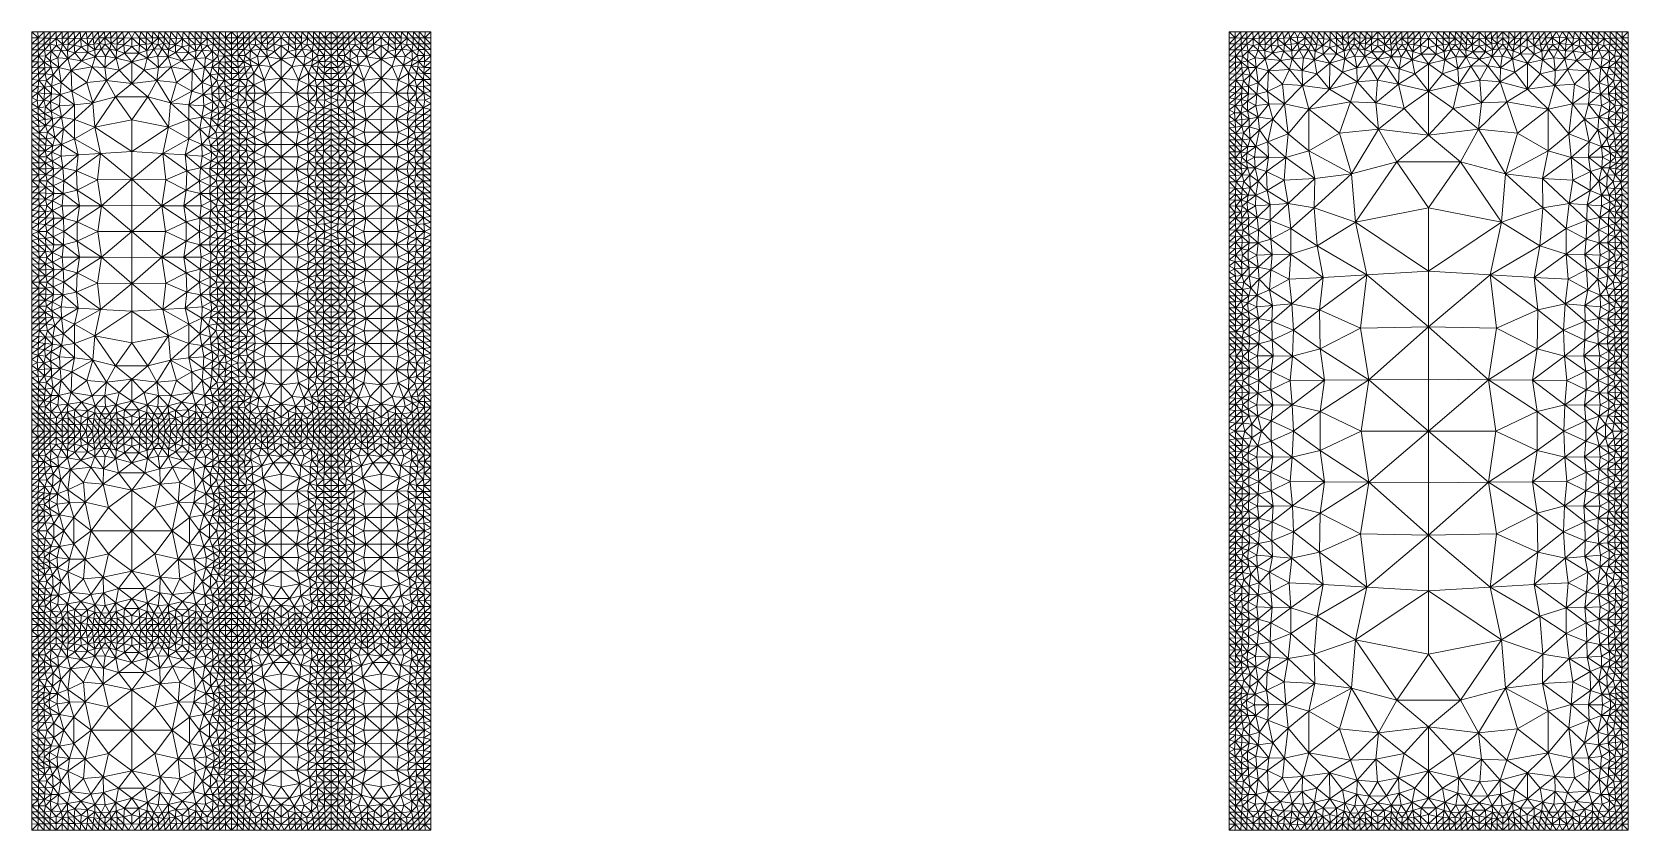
# Model space of a CAD drawing. Header units: metres. Extents: x 0 to 8, y 0 to 4.
import ezdxf

# ---------------------------------------------------------------- set-up
doc = ezdxf.new("R2010")
doc.units = ezdxf.units.M
doc.header["$MEASUREMENT"] = 0
for name, color, linetype, lineweight in [('DL_FE_MESH', 134, 'Continuous', 0), ('DL_FE_MESH_CELLS_10', 132, 'Continuous', 0), ('DL_FE_MESH_CELLS_2', 132, 'Continuous', 0), ('DL_FE_MESH_CELLS_3', 132, 'Continuous', 0), ('DL_FE_MESH_CELLS_4', 132, 'Continuous', 0), ('DL_FE_MESH_CELLS_5', 132, 'Continuous', 0), ('DL_FE_MESH_CELLS_6', 132, 'Continuous', 0), ('DL_FE_MESH_CELLS_7', 132, 'Continuous', 0), ('DL_FE_MESH_CELLS_8', 132, 'Continuous', 0), ('DL_FE_MESH_CELLS_9', 132, 'Continuous', 0), ('DL_TOPOLOGY', 7, 'Continuous', 0), ('losas-1', 7, 'Continuous', 0)]:
    doc.layers.add(name, color=color, linetype=linetype, lineweight=lineweight)

msp = doc.modelspace()

# ---------------------------------------------------------------- linework, layer by layer
at = {"layer": 'DL_FE_MESH'}
for p, q in [((0.0306, 3.9698), (0, 4)), ((0.0303, 4), (0.0306, 3.9698)), ((0.0306, 3.9698), (0.0606, 4)), ((0.0606, 4), (0.061, 3.9694)), ((0.061, 3.9694), (0.0909, 4)), ((0.0909, 4), (0.0912, 3.9687)), ((0.0912, 3.9687), (0.1212, 4)), ((0.1212, 4), (0.1219, 3.9673)), ((0.1219, 3.9673), (0.1515, 4)), ((0.1515, 4), (0.1523, 3.9685)), ((0.1523, 3.9685), (0.1818, 4)), ((0.1818, 4), (0.1822, 3.9679)), ((0.1822, 3.9679), (0.2121, 4)), ((0.2121, 4), (0.2128, 3.9667)), ((0.2128, 3.9667), (0.2424, 4)), ((0.2424, 4), (0.2446, 3.9651)), ((0.2446, 3.9651), (0.2727, 4)), ((0.2727, 4), (0.2762, 3.9675)), ((0.2762, 3.9675), (0.303, 4)), ((0.303, 4), (0.3065, 3.9693)), ((0.3065, 3.9693), (0.3333, 4)), ((0.3333, 4), (0.3361, 3.9703)), ((0.3361, 3.9703), (0.3636, 4)), ((0.3636, 4), (0.3659, 3.9696)), ((0.3659, 3.9696), (0.3939, 4)), ((0.3939, 4), (0.3961, 3.9703)), ((0.3961, 3.9703), (0.4242, 4)), ((0.4242, 4), (0.427, 3.9694)), ((0.427, 3.9694), (0.4545, 4)), ((0.4545, 4), (0.4604, 3.9687)), ((0.4604, 3.9687), (0.4848, 4)), ((0.4848, 4), (0.5, 3.9703)), ((0.5152, 4), (0.5, 3.9703)), ((0.5152, 4), (0.5396, 3.9687)), ((0.5455, 4), (0.5396, 3.9687)), ((0.573, 3.9694), (0.5455, 4)), ((0.5758, 4), (0.573, 3.9694)), ((0.6039, 3.9703), (0.5758, 4)), ((0.6061, 4), (0.6039, 3.9703)), ((0.6341, 3.9696), (0.6061, 4)), ((0.6364, 4), (0.6341, 3.9696)), ((0.6639, 3.9703), (0.6364, 4)), ((0.6667, 4), (0.6639, 3.9703)), ((0.6935, 3.9693), (0.6667, 4)), ((0.697, 4), (0.6935, 3.9693)), ((0.7238, 3.9675), (0.697, 4)), ((0.7273, 4), (0.7238, 3.9675)), ((0.7554, 3.9651), (0.7273, 4)), ((0.7576, 4), (0.7554, 3.9651)), ((0.7872, 3.9667), (0.7576, 4)), ((0.7879, 4), (0.7872, 3.9667)), ((0.8178, 3.9679), (0.7879, 4)), ((0.8182, 4), (0.8178, 3.9679)), ((0.8477, 3.9685), (0.8182, 4)), ((0.8485, 4), (0.8477, 3.9685)), ((0.8781, 3.9673), (0.8485, 4)), ((0.8788, 4), (0.8781, 3.9673)), ((0.9088, 3.9687), (0.8788, 4)), ((0.9091, 4), (0.9088, 3.9687)), ((0.939, 3.9694), (0.9091, 4)), ((0.9394, 4), (0.939, 3.9694)), ((0.9694, 3.9698), (0.9394, 4)), ((0.9694, 3.9698), (1, 4)), ((0.9697, 4), (0.9694, 3.9698)), ((1.0299, 3.9702), (1, 4)), ((1.0294, 4), (1.0299, 3.9702)), ((1.0299, 3.9702), (1.0588, 4)), ((1.0588, 4), (1.0596, 3.9701)), ((1.0596, 3.9701), (1.0882, 4)), ((1.0882, 4), (1.0891, 3.9697)), ((1.0891, 3.9697), (1.1176, 4)), ((1.1176, 4), (1.1192, 3.9687)), ((1.1192, 3.9687), (1.1471, 4)), ((1.1471, 4), (1.1493, 3.9702)), ((1.1493, 3.9702), (1.1765, 4)), ((1.1765, 4), (1.1795, 3.9702)), ((1.1795, 3.9702), (1.2059, 4)), ((1.2059, 4), (1.2119, 3.9701)), ((1.2119, 3.9701), (1.2353, 4)), ((1.2353, 4), (1.25, 3.9718)), ((1.2647, 4), (1.25, 3.9718)), ((1.2647, 4), (1.2881, 3.9701)), ((1.2941, 4), (1.2881, 3.9701)), ((1.3205, 3.9702), (1.2941, 4)), ((1.3235, 4), (1.3205, 3.9702)), ((1.3507, 3.9702), (1.3235, 4)), ((1.3529, 4), (1.3507, 3.9702)), ((1.3808, 3.9687), (1.3529, 4)), ((1.3824, 4), (1.3808, 3.9687)), ((1.4109, 3.9697), (1.3824, 4)), ((1.4118, 4), (1.4109, 3.9697)), ((1.4404, 3.9701), (1.4118, 4)), ((1.4412, 4), (1.4404, 3.9701)), ((1.4701, 3.9702), (1.4412, 4)), ((1.4701, 3.9702), (1.5, 4)), ((1.4706, 4), (1.4701, 3.9702)), ((1.5299, 3.9702), (1.5, 4)), ((1.5294, 4), (1.5299, 3.9702)), ((1.5299, 3.9702), (1.5588, 4)), ((1.5588, 4), (1.5596, 3.9701)), ((1.5596, 3.9701), (1.5882, 4)), ((1.5882, 4), (1.5891, 3.9697)), ((1.5891, 3.9697), (1.6176, 4)), ((1.6176, 4), (1.6192, 3.9687)), ((1.6192, 3.9687), (1.6471, 4)), ((1.6471, 4), (1.6493, 3.9702)), ((1.6493, 3.9702), (1.6765, 4)), ((1.6765, 4), (1.6795, 3.9702)), ((1.6795, 3.9702), (1.7059, 4)), ((1.7059, 4), (1.7119, 3.9701)), ((1.7119, 3.9701), (1.7353, 4)), ((1.7353, 4), (1.75, 3.9718)), ((1.7647, 4), (1.75, 3.9718)), ((1.7647, 4), (1.7881, 3.9701)), ((1.7941, 4), (1.7881, 3.9701)), ((1.8205, 3.9702), (1.7941, 4)), ((1.8235, 4), (1.8205, 3.9702)), ((1.8507, 3.9702), (1.8235, 4)), ((1.8529, 4), (1.8507, 3.9702)), ((1.8808, 3.9687), (1.8529, 4)), ((1.8824, 4), (1.8808, 3.9687)), ((1.9109, 3.9697), (1.8824, 4)), ((1.9118, 4), (1.9109, 3.9697)), ((1.9404, 3.9701), (1.9118, 4)), ((1.9412, 4), (1.9404, 3.9701)), ((1.9701, 3.9702), (1.9412, 4)), ((1.9701, 3.9702), (2, 4)), ((1.9706, 4), (1.9701, 3.9702)), ((0, 3.9701), (0.0306, 3.9698)), ((0.0306, 3.9698), (0, 3.9403)), ((0, 3.9403), (0.0309, 3.9398)), ((0.0309, 3.9398), (0, 3.9104)), ((0.0306, 3.9698), (0.061, 3.9694)), ((0.0309, 3.9398), (0.0306, 3.9698)), ((0.061, 3.9694), (0.0309, 3.9398)), ((0.0316, 3.91), (0.0309, 3.9398)), ((0.0309, 3.9398), (0.0613, 3.9394)), ((0.0613, 3.9394), (0.0316, 3.91)), ((0.061, 3.9694), (0.0912, 3.9687)), ((0.0613, 3.9394), (0.061, 3.9694)), ((0.0912, 3.9687), (0.0613, 3.9394)), ((0.0613, 3.9394), (0.0624, 3.9104)), ((0.0906, 3.9382), (0.0613, 3.9394)), ((0.0906, 3.9382), (0.0624, 3.9104)), ((0.0906, 3.9382), (0.0912, 3.9687)), ((0.1219, 3.9673), (0.0906, 3.9382)), ((0.0969, 3.9039), (0.0906, 3.9382)), ((0.0906, 3.9382), (0.1224, 3.9323)), ((0.0912, 3.9687), (0.1219, 3.9673)), ((0.0969, 3.9039), (0.1224, 3.9323)), ((0.1219, 3.9673), (0.1523, 3.9685)), ((0.1224, 3.9323), (0.1219, 3.9673)), ((0.153, 3.9386), (0.1219, 3.9673)), ((0.1224, 3.9323), (0.153, 3.9386)), ((0.1468, 3.9089), (0.1224, 3.9323)), ((0.1468, 3.9089), (0.153, 3.9386)), ((0.1523, 3.9685), (0.1822, 3.9679)), ((0.153, 3.9386), (0.1523, 3.9685)), ((0.1822, 3.9679), (0.153, 3.9386)), ((0.153, 3.9386), (0.1816, 3.9362)), ((0.1786, 3.9045), (0.153, 3.9386)), ((0.1786, 3.9045), (0.1816, 3.9362)), ((0.2116, 3.9336), (0.1786, 3.9045)), ((0.1816, 3.9362), (0.1822, 3.9679)), ((0.2128, 3.9667), (0.1816, 3.9362)), ((0.1816, 3.9362), (0.2116, 3.9336)), ((0.1822, 3.9679), (0.2128, 3.9667)), ((0.2116, 3.9336), (0.2128, 3.9667)), ((0.2446, 3.9651), (0.2116, 3.9336)), ((0.2156, 3.8945), (0.2116, 3.9336)), ((0.2116, 3.9336), (0.2467, 3.9257)), ((0.2128, 3.9667), (0.2446, 3.9651)), ((0.2156, 3.8945), (0.2467, 3.9257)), ((0.2446, 3.9651), (0.2762, 3.9675)), ((0.2467, 3.9257), (0.2446, 3.9651)), ((0.2809, 3.9354), (0.2446, 3.9651)), ((0.2467, 3.9257), (0.2809, 3.9354)), ((0.28, 3.8974), (0.2467, 3.9257)), ((0.2762, 3.9675), (0.3065, 3.9693)), ((0.2809, 3.9354), (0.2762, 3.9675)), ((0.28, 3.8974), (0.2809, 3.9354)), ((0.3065, 3.9693), (0.2809, 3.9354)), ((0.2809, 3.9354), (0.3104, 3.9392)), ((0.3159, 3.9096), (0.2809, 3.9354)), ((0.3065, 3.9693), (0.3361, 3.9703)), ((0.3104, 3.9392), (0.3065, 3.9693)), ((0.3361, 3.9703), (0.3104, 3.9392)), ((0.3104, 3.9392), (0.3385, 3.9422)), ((0.3159, 3.9096), (0.3104, 3.9392)), ((0.3385, 3.9422), (0.3159, 3.9096)), ((0.3361, 3.9703), (0.3659, 3.9696)), ((0.3385, 3.9422), (0.3361, 3.9703)), ((0.3659, 3.9696), (0.3385, 3.9422)), ((0.3473, 3.9145), (0.3385, 3.9422)), ((0.3385, 3.9422), (0.3678, 3.9377)), ((0.3473, 3.9145), (0.3678, 3.9377)), ((0.3659, 3.9696), (0.3961, 3.9703)), ((0.3678, 3.9377), (0.3659, 3.9696)), ((0.3973, 3.9419), (0.3659, 3.9696)), ((0.3678, 3.9377), (0.3973, 3.9419)), ((0.3897, 3.9138), (0.3678, 3.9377)), ((0.3897, 3.9138), (0.3973, 3.9419)), ((0.3961, 3.9703), (0.427, 3.9694)), ((0.3973, 3.9419), (0.3961, 3.9703)), ((0.427, 3.9694), (0.3973, 3.9419)), ((0.3973, 3.9419), (0.4271, 3.9385)), ((0.4235, 3.9072), (0.3973, 3.9419)), ((0.4235, 3.9072), (0.4271, 3.9385)), ((0.46, 3.9351), (0.4235, 3.9072)), ((0.427, 3.9694), (0.4604, 3.9687)), ((0.4271, 3.9385), (0.427, 3.9694)), ((0.4604, 3.9687), (0.4271, 3.9385)), ((0.4271, 3.9385), (0.46, 3.9351)), ((0.5, 3.9703), (0.46, 3.9351)), ((0.46, 3.9351), (0.4604, 3.9687)), ((0.4636, 3.8942), (0.46, 3.9351)), ((0.46, 3.9351), (0.5, 3.9264)), ((0.4604, 3.9687), (0.5, 3.9703)), ((0.4636, 3.8942), (0.5, 3.9264)), ((0.5, 3.9703), (0.5396, 3.9687)), ((0.5, 3.9264), (0.5, 3.9703)), ((0.54, 3.9351), (0.5, 3.9703)), ((0.5, 3.9264), (0.54, 3.9351)), ((0.5364, 3.8942), (0.5, 3.9264)), ((0.5364, 3.8942), (0.54, 3.9351)), ((0.5396, 3.9687), (0.573, 3.9694)), ((0.54, 3.9351), (0.5396, 3.9687)), ((0.5729, 3.9385), (0.5396, 3.9687)), ((0.54, 3.9351), (0.5729, 3.9385)), ((0.5765, 3.9072), (0.54, 3.9351)), ((0.5729, 3.9385), (0.573, 3.9694)), ((0.5729, 3.9385), (0.6027, 3.9419)), ((0.5765, 3.9072), (0.5729, 3.9385)), ((0.573, 3.9694), (0.6039, 3.9703)), ((0.6027, 3.9419), (0.573, 3.9694)), ((0.6027, 3.9419), (0.5765, 3.9072)), ((0.6027, 3.9419), (0.6039, 3.9703)), ((0.6341, 3.9696), (0.6027, 3.9419)), ((0.6103, 3.9138), (0.6027, 3.9419)), ((0.6027, 3.9419), (0.6322, 3.9377)), ((0.6039, 3.9703), (0.6341, 3.9696)), ((0.6103, 3.9138), (0.6322, 3.9377)), ((0.6322, 3.9377), (0.6341, 3.9696)), ((0.6322, 3.9377), (0.6615, 3.9422)), ((0.6527, 3.9145), (0.6322, 3.9377)), ((0.6341, 3.9696), (0.6639, 3.9703)), ((0.6615, 3.9422), (0.6341, 3.9696)), ((0.6527, 3.9145), (0.6615, 3.9422)), ((0.6615, 3.9422), (0.6639, 3.9703)), ((0.6615, 3.9422), (0.6896, 3.9392)), ((0.6841, 3.9096), (0.6615, 3.9422)), ((0.6639, 3.9703), (0.6935, 3.9693)), ((0.6896, 3.9392), (0.6639, 3.9703)), ((0.6841, 3.9096), (0.6896, 3.9392)), ((0.7191, 3.9354), (0.6841, 3.9096)), ((0.6896, 3.9392), (0.6935, 3.9693)), ((0.6896, 3.9392), (0.7191, 3.9354)), ((0.6935, 3.9693), (0.7238, 3.9675)), ((0.7191, 3.9354), (0.6935, 3.9693)), ((0.7191, 3.9354), (0.7238, 3.9675)), ((0.7554, 3.9651), (0.7191, 3.9354)), ((0.72, 3.8974), (0.7191, 3.9354)), ((0.7191, 3.9354), (0.7533, 3.9257)), ((0.72, 3.8974), (0.7533, 3.9257)), ((0.7238, 3.9675), (0.7554, 3.9651)), ((0.7533, 3.9257), (0.7554, 3.9651)), ((0.7533, 3.9257), (0.7884, 3.9336)), ((0.7844, 3.8945), (0.7533, 3.9257)), ((0.7554, 3.9651), (0.7872, 3.9667)), ((0.7884, 3.9336), (0.7554, 3.9651)), ((0.7844, 3.8945), (0.7884, 3.9336)), ((0.7872, 3.9667), (0.8178, 3.9679)), ((0.7884, 3.9336), (0.7872, 3.9667)), ((0.8184, 3.9362), (0.7872, 3.9667)), ((0.7884, 3.9336), (0.8184, 3.9362)), ((0.8214, 3.9045), (0.7884, 3.9336)), ((0.8178, 3.9679), (0.8477, 3.9685)), ((0.8184, 3.9362), (0.8178, 3.9679)), ((0.847, 3.9386), (0.8178, 3.9679)), ((0.8184, 3.9362), (0.847, 3.9386)), ((0.8214, 3.9045), (0.8184, 3.9362)), ((0.847, 3.9386), (0.8214, 3.9045)), ((0.847, 3.9386), (0.8477, 3.9685)), ((0.8781, 3.9673), (0.847, 3.9386)), ((0.8532, 3.9089), (0.847, 3.9386)), ((0.847, 3.9386), (0.8776, 3.9323)), ((0.8477, 3.9685), (0.8781, 3.9673)), ((0.8532, 3.9089), (0.8776, 3.9323)), ((0.8776, 3.9323), (0.8781, 3.9673)), ((0.8776, 3.9323), (0.9094, 3.9382)), ((0.9031, 3.9039), (0.8776, 3.9323)), ((0.8781, 3.9673), (0.9088, 3.9687)), ((0.9094, 3.9382), (0.8781, 3.9673)), ((0.9094, 3.9382), (0.9031, 3.9039)), ((0.9088, 3.9687), (0.939, 3.9694)), ((0.9094, 3.9382), (0.9088, 3.9687)), ((0.9387, 3.9394), (0.9088, 3.9687)), ((0.9387, 3.9394), (0.9094, 3.9382)), ((0.9376, 3.9104), (0.9094, 3.9382)), ((0.9376, 3.9104), (0.9387, 3.9394)), ((0.9387, 3.9394), (0.939, 3.9694)), ((0.9387, 3.9394), (0.9691, 3.9398)), ((0.9684, 3.91), (0.9387, 3.9394)), ((0.939, 3.9694), (0.9694, 3.9698)), ((0.9691, 3.9398), (0.939, 3.9694)), ((0.9691, 3.9398), (0.9684, 3.91)), ((0.9694, 3.9698), (0.9691, 3.9398)), ((1, 3.9403), (0.9691, 3.9398)), ((0.9691, 3.9398), (1, 3.9104)), ((1, 3.9701), (0.9694, 3.9698)), ((0.9694, 3.9698), (1, 3.9403)), ((1, 3.9701), (1.0299, 3.9702)), ((1.0299, 3.9702), (1, 3.9403)), ((1, 3.9403), (1.0304, 3.9405)), ((1.0304, 3.9405), (1, 3.9104)), ((1.0299, 3.9702), (1.0596, 3.9701)), ((1.0304, 3.9405), (1.0299, 3.9702)), ((1.0596, 3.9701), (1.0304, 3.9405)), ((1.0304, 3.9405), (1.0603, 3.9408)), ((1.0313, 3.9111), (1.0304, 3.9405)), ((1.0603, 3.9408), (1.0313, 3.9111)), ((1.0596, 3.9701), (1.0891, 3.9697)), ((1.0603, 3.9408), (1.0596, 3.9701)), ((1.0891, 3.9697), (1.0603, 3.9408)), ((1.0619, 3.9126), (1.0603, 3.9408)), ((1.0603, 3.9408), (1.0892, 3.9403)), ((1.0892, 3.9403), (1.0619, 3.9126)), ((1.0891, 3.9697), (1.1192, 3.9687)), ((1.0892, 3.9403), (1.0891, 3.9697)), ((1.1192, 3.9687), (1.0892, 3.9403)), ((1.0961, 3.9074), (1.0892, 3.9403)), ((1.0892, 3.9403), (1.1207, 3.9353)), ((1.0961, 3.9074), (1.1207, 3.9353)), ((1.1192, 3.9687), (1.1493, 3.9702)), ((1.1207, 3.9353), (1.1192, 3.9687)), ((1.1509, 3.942), (1.1192, 3.9687)), ((1.1207, 3.9353), (1.1509, 3.942)), ((1.1456, 3.9137), (1.1207, 3.9353)), ((1.1456, 3.9137), (1.1509, 3.942)), ((1.1493, 3.9702), (1.1795, 3.9702)), ((1.1509, 3.942), (1.1493, 3.9702)), ((1.1795, 3.9702), (1.1509, 3.942)), ((1.1509, 3.942), (1.1802, 3.9403)), ((1.1781, 3.9109), (1.1509, 3.942)), ((1.1781, 3.9109), (1.1802, 3.9403)), ((1.212, 3.9385), (1.1781, 3.9109)), ((1.1795, 3.9702), (1.2119, 3.9701)), ((1.1802, 3.9403), (1.1795, 3.9702)), ((1.2119, 3.9701), (1.1802, 3.9403)), ((1.1802, 3.9403), (1.212, 3.9385)), ((1.2119, 3.9701), (1.25, 3.9718)), ((1.212, 3.9385), (1.2119, 3.9701)), ((1.25, 3.9718), (1.212, 3.9385)), ((1.216, 3.9011), (1.212, 3.9385)), ((1.212, 3.9385), (1.25, 3.9308)), ((1.216, 3.9011), (1.25, 3.9308)), ((1.25, 3.9718), (1.2881, 3.9701)), ((1.25, 3.9308), (1.25, 3.9718)), ((1.288, 3.9385), (1.25, 3.9718)), ((1.25, 3.9308), (1.288, 3.9385)), ((1.25, 3.9308), (1.25, 3.8639)), ((1.284, 3.9011), (1.25, 3.9308)), ((1.284, 3.9011), (1.288, 3.9385)), ((1.288, 3.9385), (1.2881, 3.9701)), ((1.288, 3.9385), (1.3198, 3.9403)), ((1.3219, 3.9109), (1.288, 3.9385)), ((1.2881, 3.9701), (1.3205, 3.9702)), ((1.3198, 3.9403), (1.2881, 3.9701)), ((1.3198, 3.9403), (1.3205, 3.9702)), ((1.3198, 3.9403), (1.3491, 3.942)), ((1.3219, 3.9109), (1.3198, 3.9403)), ((1.3205, 3.9702), (1.3507, 3.9702)), ((1.3491, 3.942), (1.3205, 3.9702)), ((1.3491, 3.942), (1.3219, 3.9109)), ((1.3491, 3.942), (1.3507, 3.9702)), ((1.3808, 3.9687), (1.3491, 3.942)), ((1.3544, 3.9137), (1.3491, 3.942)), ((1.3491, 3.942), (1.3793, 3.9353)), ((1.3507, 3.9702), (1.3808, 3.9687)), ((1.3544, 3.9137), (1.3793, 3.9353)), ((1.3793, 3.9353), (1.3808, 3.9687)), ((1.3793, 3.9353), (1.4108, 3.9403)), ((1.4039, 3.9074), (1.3793, 3.9353)), ((1.3808, 3.9687), (1.4109, 3.9697)), ((1.4108, 3.9403), (1.3808, 3.9687)), ((1.4039, 3.9074), (1.4108, 3.9403)), ((1.4108, 3.9403), (1.4109, 3.9697)), ((1.4108, 3.9403), (1.4397, 3.9408)), ((1.4381, 3.9126), (1.4108, 3.9403)), ((1.4109, 3.9697), (1.4404, 3.9701)), ((1.4397, 3.9408), (1.4109, 3.9697)), ((1.4381, 3.9126), (1.4397, 3.9408)), ((1.4397, 3.9408), (1.4404, 3.9701)), ((1.4397, 3.9408), (1.4696, 3.9405)), ((1.4687, 3.9111), (1.4397, 3.9408)), ((1.4404, 3.9701), (1.4701, 3.9702)), ((1.4696, 3.9405), (1.4404, 3.9701)), ((1.4696, 3.9405), (1.4687, 3.9111)), ((1.4701, 3.9702), (1.4696, 3.9405)), ((1.5, 3.9403), (1.4696, 3.9405)), ((1.4696, 3.9405), (1.5, 3.9104)), ((1.5, 3.9701), (1.4701, 3.9702)), ((1.4701, 3.9702), (1.5, 3.9403)), ((1.5, 3.9701), (1.5299, 3.9702)), ((1.5299, 3.9702), (1.5, 3.9403)), ((1.5, 3.9403), (1.5304, 3.9405)), ((1.5304, 3.9405), (1.5, 3.9104)), ((1.5299, 3.9702), (1.5596, 3.9701)), ((1.5304, 3.9405), (1.5299, 3.9702)), ((1.5304, 3.9405), (1.5596, 3.9701)), ((1.5603, 3.9408), (1.5304, 3.9405)), ((1.5313, 3.9111), (1.5304, 3.9405)), ((1.5313, 3.9111), (1.5603, 3.9408)), ((1.5596, 3.9701), (1.5891, 3.9697)), ((1.5596, 3.9701), (1.5603, 3.9408)), ((1.5603, 3.9408), (1.5891, 3.9697)), ((1.5892, 3.9403), (1.5603, 3.9408)), ((1.5603, 3.9408), (1.5619, 3.9126)), ((1.5619, 3.9126), (1.5892, 3.9403)), ((1.5891, 3.9697), (1.6192, 3.9687)), ((1.5891, 3.9697), (1.5892, 3.9403)), ((1.5892, 3.9403), (1.6192, 3.9687)), ((1.5892, 3.9403), (1.6207, 3.9353)), ((1.5892, 3.9403), (1.5961, 3.9074)), ((1.6207, 3.9353), (1.5961, 3.9074)), ((1.6192, 3.9687), (1.6493, 3.9702)), ((1.6192, 3.9687), (1.6509, 3.942)), ((1.6192, 3.9687), (1.6207, 3.9353)), ((1.6509, 3.942), (1.6207, 3.9353)), ((1.6207, 3.9353), (1.6456, 3.9137)), ((1.6509, 3.942), (1.6456, 3.9137)), ((1.6493, 3.9702), (1.6795, 3.9702)), ((1.6493, 3.9702), (1.6509, 3.942)), ((1.6509, 3.942), (1.6795, 3.9702)), ((1.6802, 3.9403), (1.6509, 3.942)), ((1.6509, 3.942), (1.6781, 3.9109)), ((1.6802, 3.9403), (1.6781, 3.9109)), ((1.6781, 3.9109), (1.712, 3.9385)), ((1.6795, 3.9702), (1.7119, 3.9701)), ((1.6795, 3.9702), (1.6802, 3.9403)), ((1.6802, 3.9403), (1.7119, 3.9701)), ((1.712, 3.9385), (1.6802, 3.9403)), ((1.7119, 3.9701), (1.75, 3.9718)), ((1.7119, 3.9701), (1.712, 3.9385)), ((1.712, 3.9385), (1.75, 3.9718)), ((1.712, 3.9385), (1.75, 3.9308)), ((1.712, 3.9385), (1.716, 3.9011)), ((1.75, 3.9308), (1.716, 3.9011)), ((1.75, 3.9718), (1.7881, 3.9701)), ((1.75, 3.9718), (1.788, 3.9385)), ((1.75, 3.9718), (1.75, 3.9308)), ((1.788, 3.9385), (1.75, 3.9308)), ((1.75, 3.9308), (1.784, 3.9011)), ((1.75, 3.8639), (1.75, 3.9308)), ((1.788, 3.9385), (1.784, 3.9011)), ((1.7881, 3.9701), (1.788, 3.9385)), ((1.8198, 3.9403), (1.788, 3.9385)), ((1.788, 3.9385), (1.8219, 3.9109)), ((1.7881, 3.9701), (1.8205, 3.9702)), ((1.7881, 3.9701), (1.8198, 3.9403)), ((1.8205, 3.9702), (1.8198, 3.9403)), ((1.8491, 3.942), (1.8198, 3.9403)), ((1.8198, 3.9403), (1.8219, 3.9109)), ((1.8205, 3.9702), (1.8507, 3.9702)), ((1.8205, 3.9702), (1.8491, 3.942)), ((1.8219, 3.9109), (1.8491, 3.942)), ((1.8507, 3.9702), (1.8491, 3.942)), ((1.8491, 3.942), (1.8808, 3.9687)), ((1.8793, 3.9353), (1.8491, 3.942)), ((1.8491, 3.942), (1.8544, 3.9137)), ((1.8507, 3.9702), (1.8808, 3.9687)), ((1.8793, 3.9353), (1.8544, 3.9137)), ((1.8808, 3.9687), (1.8793, 3.9353)), ((1.9108, 3.9403), (1.8793, 3.9353)), ((1.8793, 3.9353), (1.9039, 3.9074)), ((1.8808, 3.9687), (1.9109, 3.9697)), ((1.8808, 3.9687), (1.9108, 3.9403)), ((1.9108, 3.9403), (1.9039, 3.9074)), ((1.9109, 3.9697), (1.9108, 3.9403)), ((1.9397, 3.9408), (1.9108, 3.9403)), ((1.9108, 3.9403), (1.9381, 3.9126)), ((1.9109, 3.9697), (1.9404, 3.9701)), ((1.9109, 3.9697), (1.9397, 3.9408)), ((1.9397, 3.9408), (1.9381, 3.9126)), ((1.9404, 3.9701), (1.9397, 3.9408)), ((1.9696, 3.9405), (1.9397, 3.9408)), ((1.9397, 3.9408), (1.9687, 3.9111)), ((1.9404, 3.9701), (1.9701, 3.9702)), ((1.9404, 3.9701), (1.9696, 3.9405)), ((1.9696, 3.9405), (1.9687, 3.9111)), ((1.9701, 3.9702), (1.9696, 3.9405)), ((2, 3.9403), (1.9696, 3.9405)), ((1.9696, 3.9405), (2, 3.9104)), ((2, 3.9701), (1.9701, 3.9702)), ((1.9701, 3.9702), (2, 3.9403)), ((0, 3.9104), (0.0316, 3.91)), ((0.0316, 3.91), (0, 3.8806)), ((0, 3.8806), (0.0329, 3.8796)), ((0.0329, 3.8796), (0, 3.8507)), ((0, 3.8507), (0.0316, 3.8496)), ((0.0316, 3.8496), (0, 3.8209)), ((0.0316, 3.91), (0.0624, 3.9104)), ((0.0329, 3.8796), (0.0316, 3.91)), ((0.0316, 3.8496), (0.0329, 3.8796)), ((0.0321, 3.82), (0.0316, 3.8496)), ((0.0316, 3.8496), (0.0617, 3.8485)), ((0.0617, 3.8485), (0.0321, 3.82)), ((0.0624, 3.9104), (0.0329, 3.8796)), ((0.0329, 3.8796), (0.0682, 3.8788)), ((0.0617, 3.8485), (0.0329, 3.8796)), ((0.0617, 3.8485), (0.0682, 3.8788)), ((0.0617, 3.8485), (0.0916, 3.8544)), ((0.0639, 3.8202), (0.0617, 3.8485)), ((0.0958, 3.8226), (0.0617, 3.8485)), ((0.0624, 3.9104), (0.0969, 3.9039)), ((0.0682, 3.8788), (0.0624, 3.9104)), ((0.0682, 3.8788), (0.0969, 3.9039)), ((0.0916, 3.8544), (0.0682, 3.8788)), ((0.0969, 3.9039), (0.0916, 3.8544)), ((0.0916, 3.8544), (0.1301, 3.8709)), ((0.0958, 3.8226), (0.0916, 3.8544)), ((0.1354, 3.822), (0.0916, 3.8544)), ((0.1468, 3.9089), (0.0969, 3.9039)), ((0.1301, 3.8709), (0.0969, 3.9039)), ((0.1301, 3.8709), (0.1468, 3.9089)), ((0.1301, 3.8709), (0.1354, 3.822)), ((0.1796, 3.866), (0.1301, 3.8709)), ((0.1796, 3.866), (0.1354, 3.822)), ((0.1796, 3.866), (0.1468, 3.9089)), ((0.1786, 3.9045), (0.1468, 3.9089)), ((0.1796, 3.866), (0.1786, 3.9045)), ((0.1786, 3.9045), (0.2156, 3.8945)), ((0.1796, 3.866), (0.2156, 3.8945)), ((0.197, 3.8071), (0.1796, 3.866)), ((0.2486, 3.8559), (0.1796, 3.866)), ((0.197, 3.8071), (0.2486, 3.8559)), ((0.28, 3.8974), (0.2156, 3.8945)), ((0.2486, 3.8559), (0.2156, 3.8945)), ((0.2486, 3.8559), (0.28, 3.8974)), ((0.3176, 3.8744), (0.2486, 3.8559)), ((0.3018, 3.8244), (0.2486, 3.8559)), ((0.28, 3.8974), (0.3159, 3.9096)), ((0.3176, 3.8744), (0.28, 3.8974)), ((0.3176, 3.8744), (0.3018, 3.8244)), ((0.3159, 3.9096), (0.3473, 3.9145)), ((0.3176, 3.8744), (0.3159, 3.9096)), ((0.3473, 3.9145), (0.3176, 3.8744)), ((0.3686, 3.8784), (0.3176, 3.8744)), ((0.3657, 3.822), (0.3176, 3.8744)), ((0.3686, 3.8784), (0.3473, 3.9145)), ((0.3897, 3.9138), (0.3473, 3.9145)), ((0.3657, 3.822), (0.3686, 3.8784)), ((0.4222, 3.8684), (0.3657, 3.822)), ((0.3686, 3.8784), (0.3897, 3.9138)), ((0.4222, 3.8684), (0.3686, 3.8784)), ((0.4222, 3.8684), (0.3897, 3.9138)), ((0.4235, 3.9072), (0.3897, 3.9138)), ((0.4222, 3.8684), (0.4235, 3.9072)), ((0.4222, 3.8684), (0.4636, 3.8942)), ((0.4377, 3.8076), (0.4222, 3.8684)), ((0.5, 3.8509), (0.4222, 3.8684)), ((0.4235, 3.9072), (0.4636, 3.8942)), ((0.4377, 3.8076), (0.5, 3.8509)), ((0.5, 3.8509), (0.4636, 3.8942)), ((0.5364, 3.8942), (0.4636, 3.8942)), ((0.5, 3.8509), (0.5364, 3.8942)), ((0.5778, 3.8684), (0.5, 3.8509)), ((0.5, 3.8509), (0.5, 3.7407)), ((0.5623, 3.8076), (0.5, 3.8509)), ((0.5364, 3.8942), (0.5765, 3.9072)), ((0.5778, 3.8684), (0.5364, 3.8942)), ((0.5623, 3.8076), (0.5778, 3.8684)), ((0.5765, 3.9072), (0.6103, 3.9138)), ((0.5778, 3.8684), (0.5765, 3.9072)), ((0.5778, 3.8684), (0.6103, 3.9138)), ((0.5778, 3.8684), (0.6314, 3.8784)), ((0.6343, 3.822), (0.5778, 3.8684)), ((0.6527, 3.9145), (0.6103, 3.9138)), ((0.6314, 3.8784), (0.6103, 3.9138)), ((0.6314, 3.8784), (0.6527, 3.9145)), ((0.6314, 3.8784), (0.6343, 3.822)), ((0.6824, 3.8744), (0.6314, 3.8784)), ((0.6824, 3.8744), (0.6343, 3.822)), ((0.6824, 3.8744), (0.6527, 3.9145)), ((0.6841, 3.9096), (0.6527, 3.9145)), ((0.6824, 3.8744), (0.6841, 3.9096)), ((0.6824, 3.8744), (0.72, 3.8974)), ((0.6982, 3.8244), (0.6824, 3.8744)), ((0.7514, 3.8559), (0.6824, 3.8744)), ((0.6841, 3.9096), (0.72, 3.8974)), ((0.6982, 3.8244), (0.7514, 3.8559)), ((0.7514, 3.8559), (0.72, 3.8974)), ((0.7844, 3.8945), (0.72, 3.8974)), ((0.7514, 3.8559), (0.7844, 3.8945)), ((0.8204, 3.866), (0.7514, 3.8559)), ((0.803, 3.8071), (0.7514, 3.8559)), ((0.7844, 3.8945), (0.8214, 3.9045)), ((0.8204, 3.866), (0.7844, 3.8945)), ((0.8204, 3.866), (0.803, 3.8071)), ((0.8204, 3.866), (0.8532, 3.9089)), ((0.8204, 3.866), (0.8214, 3.9045)), ((0.8699, 3.8709), (0.8204, 3.866)), ((0.8646, 3.822), (0.8204, 3.866)), ((0.8214, 3.9045), (0.8532, 3.9089)), ((0.8699, 3.8709), (0.8532, 3.9089)), ((0.9031, 3.9039), (0.8532, 3.9089)), ((0.8646, 3.822), (0.8699, 3.8709)), ((0.9084, 3.8544), (0.8646, 3.822)), ((0.8699, 3.8709), (0.9031, 3.9039)), ((0.9084, 3.8544), (0.8699, 3.8709)), ((0.9031, 3.9039), (0.9376, 3.9104)), ((0.9031, 3.9039), (0.9084, 3.8544)), ((0.9318, 3.8788), (0.9031, 3.9039)), ((0.9042, 3.8226), (0.9084, 3.8544)), ((0.9383, 3.8485), (0.9042, 3.8226)), ((0.9084, 3.8544), (0.9318, 3.8788)), ((0.9383, 3.8485), (0.9084, 3.8544)), ((0.9318, 3.8788), (0.9376, 3.9104)), ((0.9318, 3.8788), (0.9671, 3.8796)), ((0.9383, 3.8485), (0.9318, 3.8788)), ((0.9361, 3.8202), (0.9383, 3.8485)), ((0.9376, 3.9104), (0.9684, 3.91)), ((0.9671, 3.8796), (0.9376, 3.9104)), ((0.9671, 3.8796), (0.9383, 3.8485)), ((0.9383, 3.8485), (0.9684, 3.8496)), ((0.9679, 3.82), (0.9383, 3.8485)), ((0.9684, 3.91), (0.9671, 3.8796)), ((1, 3.8806), (0.9671, 3.8796)), ((0.9671, 3.8796), (1, 3.8507)), ((0.9671, 3.8796), (0.9684, 3.8496)), ((0.9684, 3.8496), (0.9679, 3.82)), ((1, 3.9104), (0.9684, 3.91)), ((0.9684, 3.91), (1, 3.8806)), ((1, 3.8507), (0.9684, 3.8496)), ((0.9684, 3.8496), (1, 3.8209)), ((1, 3.9104), (1.0313, 3.9111)), ((1.0313, 3.9111), (1, 3.8806)), ((1, 3.8806), (1.033, 3.8811)), ((1.0323, 3.8514), (1, 3.8806)), ((1, 3.8507), (1.0323, 3.8514)), ((1.0335, 3.8222), (1, 3.8507)), ((1.0313, 3.9111), (1.0619, 3.9126)), ((1.033, 3.8811), (1.0313, 3.9111)), ((1.0323, 3.8514), (1.033, 3.8811)), ((1.0323, 3.8514), (1.0629, 3.8521)), ((1.0335, 3.8222), (1.0323, 3.8514)), ((1.0619, 3.9126), (1.033, 3.8811)), ((1.033, 3.8811), (1.0683, 3.882)), ((1.0629, 3.8521), (1.033, 3.8811)), ((1.0629, 3.8521), (1.0335, 3.8222)), ((1.0683, 3.882), (1.0619, 3.9126)), ((1.0619, 3.9126), (1.0961, 3.9074)), ((1.0629, 3.8521), (1.0683, 3.882)), ((1.0629, 3.8521), (1.0926, 3.8596)), ((1.0664, 3.8246), (1.0629, 3.8521)), ((1.0988, 3.8295), (1.0629, 3.8521)), ((1.0683, 3.882), (1.0961, 3.9074)), ((1.0926, 3.8596), (1.0683, 3.882)), ((1.0961, 3.9074), (1.0926, 3.8596)), ((1.0926, 3.8596), (1.1301, 3.8777)), ((1.0988, 3.8295), (1.0926, 3.8596)), ((1.1373, 3.8329), (1.0926, 3.8596)), ((1.1456, 3.9137), (1.0961, 3.9074)), ((1.1301, 3.8777), (1.0961, 3.9074)), ((1.1301, 3.8777), (1.1456, 3.9137)), ((1.1373, 3.8329), (1.1301, 3.8777)), ((1.1791, 3.8758), (1.1301, 3.8777)), ((1.1791, 3.8758), (1.1373, 3.8329)), ((1.1791, 3.8758), (1.1456, 3.9137)), ((1.1781, 3.9109), (1.1456, 3.9137)), ((1.1791, 3.8758), (1.1781, 3.9109)), ((1.1781, 3.9109), (1.216, 3.9011)), ((1.1791, 3.8758), (1.216, 3.9011)), ((1.1952, 3.827), (1.1791, 3.8758)), ((1.25, 3.8639), (1.1791, 3.8758)), ((1.1952, 3.827), (1.25, 3.8639)), ((1.25, 3.8639), (1.216, 3.9011)), ((1.25, 3.8639), (1.284, 3.9011)), ((1.3209, 3.8758), (1.25, 3.8639)), ((1.25, 3.8639), (1.25, 3.7684)), ((1.3048, 3.827), (1.25, 3.8639)), ((1.284, 3.9011), (1.3219, 3.9109)), ((1.3209, 3.8758), (1.284, 3.9011)), ((1.3048, 3.827), (1.3209, 3.8758)), ((1.3544, 3.9137), (1.3209, 3.8758)), ((1.3209, 3.8758), (1.3219, 3.9109)), ((1.3209, 3.8758), (1.3699, 3.8777)), ((1.3627, 3.8329), (1.3209, 3.8758)), ((1.3219, 3.9109), (1.3544, 3.9137)), ((1.3699, 3.8777), (1.3544, 3.9137)), ((1.4039, 3.9074), (1.3544, 3.9137)), ((1.3627, 3.8329), (1.3699, 3.8777)), ((1.3627, 3.8329), (1.4074, 3.8596)), ((1.3699, 3.8777), (1.4039, 3.9074)), ((1.4074, 3.8596), (1.3699, 3.8777)), ((1.4012, 3.8295), (1.4074, 3.8596)), ((1.4371, 3.8521), (1.4012, 3.8295)), ((1.4039, 3.9074), (1.4381, 3.9126)), ((1.4039, 3.9074), (1.4074, 3.8596)), ((1.4317, 3.882), (1.4039, 3.9074)), ((1.4074, 3.8596), (1.4317, 3.882)), ((1.4371, 3.8521), (1.4074, 3.8596)), ((1.4317, 3.882), (1.4381, 3.9126)), ((1.4371, 3.8521), (1.4317, 3.882)), ((1.4317, 3.882), (1.467, 3.8811)), ((1.4336, 3.8246), (1.4371, 3.8521)), ((1.467, 3.8811), (1.4371, 3.8521)), ((1.4371, 3.8521), (1.4677, 3.8514)), ((1.4665, 3.8222), (1.4371, 3.8521)), ((1.4381, 3.9126), (1.4687, 3.9111)), ((1.467, 3.8811), (1.4381, 3.9126)), ((1.4677, 3.8514), (1.4665, 3.8222)), ((1.4665, 3.8222), (1.5, 3.8507)), ((1.4687, 3.9111), (1.467, 3.8811)), ((1.5, 3.8806), (1.467, 3.8811)), ((1.467, 3.8811), (1.4677, 3.8514)), ((1.4677, 3.8514), (1.5, 3.8806)), ((1.5, 3.8507), (1.4677, 3.8514)), ((1.5, 3.9104), (1.4687, 3.9111)), ((1.4687, 3.9111), (1.5, 3.8806)), ((1.5, 3.9104), (1.5313, 3.9111)), ((1.5313, 3.9111), (1.5, 3.8806)), ((1.5, 3.8806), (1.533, 3.8811)), ((1.5323, 3.8514), (1.5, 3.8806)), ((1.5, 3.8507), (1.5323, 3.8514)), ((1.5335, 3.8222), (1.5, 3.8507)), ((1.5619, 3.9126), (1.5313, 3.9111)), ((1.533, 3.8811), (1.5313, 3.9111)), ((1.5323, 3.8514), (1.533, 3.8811)), ((1.5629, 3.8521), (1.5323, 3.8514)), ((1.5335, 3.8222), (1.5323, 3.8514)), ((1.533, 3.8811), (1.5619, 3.9126)), ((1.5683, 3.882), (1.533, 3.8811)), ((1.533, 3.8811), (1.5629, 3.8521)), ((1.5335, 3.8222), (1.5629, 3.8521)), ((1.5961, 3.9074), (1.5619, 3.9126)), ((1.5619, 3.9126), (1.5683, 3.882)), ((1.5683, 3.882), (1.5629, 3.8521)), ((1.5926, 3.8596), (1.5629, 3.8521)), ((1.5629, 3.8521), (1.5988, 3.8295)), ((1.5629, 3.8521), (1.5664, 3.8246)), ((1.5961, 3.9074), (1.5683, 3.882)), ((1.5683, 3.882), (1.5926, 3.8596)), ((1.5926, 3.8596), (1.5961, 3.9074)), ((1.6301, 3.8777), (1.5926, 3.8596)), ((1.5926, 3.8596), (1.6373, 3.8329)), ((1.5926, 3.8596), (1.5988, 3.8295)), ((1.5961, 3.9074), (1.6456, 3.9137)), ((1.5961, 3.9074), (1.6301, 3.8777)), ((1.6456, 3.9137), (1.6301, 3.8777)), ((1.6791, 3.8758), (1.6301, 3.8777)), ((1.6301, 3.8777), (1.6373, 3.8329)), ((1.6373, 3.8329), (1.6791, 3.8758)), ((1.6781, 3.9109), (1.6456, 3.9137)), ((1.6456, 3.9137), (1.6791, 3.8758)), ((1.716, 3.9011), (1.6781, 3.9109)), ((1.6781, 3.9109), (1.6791, 3.8758)), ((1.716, 3.9011), (1.6791, 3.8758)), ((1.6791, 3.8758), (1.75, 3.8639)), ((1.6791, 3.8758), (1.6952, 3.827)), ((1.75, 3.8639), (1.6952, 3.827)), ((1.716, 3.9011), (1.75, 3.8639)), ((1.784, 3.9011), (1.75, 3.8639)), ((1.8209, 3.8758), (1.75, 3.8639)), ((1.75, 3.8639), (1.8048, 3.827)), ((1.75, 3.7684), (1.75, 3.8639)), ((1.8219, 3.9109), (1.784, 3.9011)), ((1.8209, 3.8758), (1.784, 3.9011)), ((1.8209, 3.8758), (1.8048, 3.827)), ((1.8544, 3.9137), (1.8209, 3.8758)), ((1.8219, 3.9109), (1.8209, 3.8758)), ((1.8699, 3.8777), (1.8209, 3.8758)), ((1.8209, 3.8758), (1.8627, 3.8329)), ((1.8544, 3.9137), (1.8219, 3.9109)), ((1.8544, 3.9137), (1.9039, 3.9074)), ((1.8544, 3.9137), (1.8699, 3.8777)), ((1.8699, 3.8777), (1.8627, 3.8329)), ((1.9074, 3.8596), (1.8627, 3.8329)), ((1.9039, 3.9074), (1.8699, 3.8777)), ((1.8699, 3.8777), (1.9074, 3.8596)), ((1.9074, 3.8596), (1.9012, 3.8295)), ((1.9012, 3.8295), (1.9371, 3.8521)), ((1.9381, 3.9126), (1.9039, 3.9074)), ((1.9039, 3.9074), (1.9317, 3.882)), ((1.9074, 3.8596), (1.9039, 3.9074)), ((1.9317, 3.882), (1.9074, 3.8596)), ((1.9371, 3.8521), (1.9074, 3.8596)), ((1.9381, 3.9126), (1.9317, 3.882)), ((1.967, 3.8811), (1.9317, 3.882)), ((1.9317, 3.882), (1.9371, 3.8521)), ((1.9371, 3.8521), (1.9336, 3.8246)), ((1.9371, 3.8521), (1.967, 3.8811)), ((1.9677, 3.8514), (1.9371, 3.8521)), ((1.9371, 3.8521), (1.9665, 3.8222)), ((1.9687, 3.9111), (1.9381, 3.9126)), ((1.9381, 3.9126), (1.967, 3.8811)), ((1.9677, 3.8514), (1.9665, 3.8222)), ((1.9665, 3.8222), (2, 3.8507)), ((1.9687, 3.9111), (1.967, 3.8811)), ((2, 3.8806), (1.967, 3.8811)), ((1.967, 3.8811), (1.9677, 3.8514)), ((1.9677, 3.8514), (2, 3.8806)), ((2, 3.8507), (1.9677, 3.8514)), ((2, 3.9104), (1.9687, 3.9111)), ((1.9687, 3.9111), (2, 3.8806)), ((0, 3.8209), (0.0321, 3.82)), ((0.0321, 3.82), (0, 3.791)), ((0, 3.791), (0.0331, 3.7899)), ((0.0331, 3.7899), (0, 3.7612)), ((0, 3.7612), (0.0343, 3.7585)), ((0.0321, 3.82), (0.0639, 3.8202)), ((0.0331, 3.7899), (0.0321, 3.82)), ((0.0639, 3.8202), (0.0331, 3.7899)), ((0.0331, 3.7899), (0.0662, 3.7905)), ((0.0343, 3.7585), (0.0331, 3.7899)), ((0.0662, 3.7905), (0.0343, 3.7585)), ((0.0639, 3.8202), (0.0958, 3.8226)), ((0.0662, 3.7905), (0.0639, 3.8202)), ((0.0958, 3.8226), (0.0662, 3.7905)), ((0.0726, 3.7564), (0.0662, 3.7905)), ((0.0662, 3.7905), (0.1058, 3.7847)), ((0.0726, 3.7564), (0.1058, 3.7847)), ((0.1058, 3.7847), (0.0958, 3.8226)), ((0.0958, 3.8226), (0.1354, 3.822)), ((0.1058, 3.7847), (0.0981, 3.7278)), ((0.1058, 3.7847), (0.1354, 3.822)), ((0.1468, 3.7464), (0.1058, 3.7847)), ((0.1354, 3.822), (0.197, 3.8071)), ((0.1468, 3.7464), (0.1354, 3.822)), ((0.1468, 3.7464), (0.197, 3.8071)), ((0.3018, 3.8244), (0.197, 3.8071)), ((0.197, 3.8071), (0.1992, 3.7028)), ((0.2751, 3.7465), (0.197, 3.8071)), ((0.2751, 3.7465), (0.3018, 3.8244)), ((0.3018, 3.8244), (0.3657, 3.822)), ((0.3733, 3.7561), (0.3018, 3.8244)), ((0.3733, 3.7561), (0.3657, 3.822)), ((0.3657, 3.822), (0.4377, 3.8076)), ((0.3733, 3.7561), (0.4377, 3.8076)), ((0.5, 3.7407), (0.4377, 3.8076)), ((0.5, 3.7407), (0.5623, 3.8076)), ((0.5623, 3.8076), (0.6343, 3.822)), ((0.6267, 3.7561), (0.5623, 3.8076)), ((0.6267, 3.7561), (0.6982, 3.8244)), ((0.6267, 3.7561), (0.6343, 3.822)), ((0.6343, 3.822), (0.6982, 3.8244)), ((0.7249, 3.7465), (0.6982, 3.8244)), ((0.803, 3.8071), (0.6982, 3.8244)), ((0.7249, 3.7465), (0.803, 3.8071)), ((0.803, 3.8071), (0.8008, 3.7028)), ((0.803, 3.8071), (0.8646, 3.822)), ((0.8532, 3.7464), (0.803, 3.8071)), ((0.8532, 3.7464), (0.8646, 3.822)), ((0.8532, 3.7464), (0.8942, 3.7847)), ((0.8646, 3.822), (0.9042, 3.8226)), ((0.8942, 3.7847), (0.8646, 3.822)), ((0.8942, 3.7847), (0.9042, 3.8226)), ((0.8942, 3.7847), (0.9338, 3.7905)), ((0.8942, 3.7847), (0.9019, 3.7278)), ((0.9274, 3.7564), (0.8942, 3.7847)), ((0.9042, 3.8226), (0.9361, 3.8202)), ((0.9338, 3.7905), (0.9042, 3.8226)), ((0.9274, 3.7564), (0.9338, 3.7905)), ((0.9338, 3.7905), (0.9361, 3.8202)), ((0.9338, 3.7905), (0.9669, 3.7899)), ((0.9657, 3.7585), (0.9338, 3.7905)), ((0.9361, 3.8202), (0.9679, 3.82)), ((0.9669, 3.7899), (0.9361, 3.8202)), ((0.9669, 3.7899), (0.9657, 3.7585)), ((1, 3.7612), (0.9657, 3.7585)), ((0.9679, 3.82), (0.9669, 3.7899)), ((1, 3.791), (0.9669, 3.7899)), ((0.9669, 3.7899), (1, 3.7612)), ((1, 3.8209), (0.9679, 3.82)), ((0.9679, 3.82), (1, 3.791)), ((1, 3.8209), (1.0335, 3.8222)), ((1.0355, 3.7923), (1, 3.8209)), ((1, 3.791), (1.0355, 3.7923)), ((1.0355, 3.7923), (1, 3.7612)), ((1, 3.7612), (1.038, 3.761)), ((1.038, 3.761), (1, 3.7313)), ((1.0335, 3.8222), (1.0664, 3.8246)), ((1.0355, 3.7923), (1.0335, 3.8222)), ((1.0664, 3.8246), (1.0355, 3.7923)), ((1.0355, 3.7923), (1.0709, 3.7957)), ((1.038, 3.761), (1.0355, 3.7923)), ((1.0366, 3.7286), (1.038, 3.761)), ((1.0709, 3.7957), (1.038, 3.761)), ((1.038, 3.761), (1.0804, 3.7619)), ((1.0732, 3.7269), (1.038, 3.761)), ((1.0664, 3.8246), (1.0988, 3.8295)), ((1.0709, 3.7957), (1.0664, 3.8246)), ((1.0988, 3.8295), (1.0709, 3.7957)), ((1.0804, 3.7619), (1.0709, 3.7957)), ((1.0709, 3.7957), (1.113, 3.7933)), ((1.0732, 3.7269), (1.0804, 3.7619)), ((1.0804, 3.7619), (1.113, 3.7933)), ((1.1116, 3.7345), (1.0804, 3.7619)), ((1.0988, 3.8295), (1.1373, 3.8329)), ((1.113, 3.7933), (1.0988, 3.8295)), ((1.113, 3.7933), (1.1116, 3.7345)), ((1.113, 3.7933), (1.1373, 3.8329)), ((1.1638, 3.7587), (1.113, 3.7933)), ((1.1373, 3.8329), (1.1638, 3.7587)), ((1.1952, 3.827), (1.1373, 3.8329)), ((1.1638, 3.7587), (1.1952, 3.827)), ((1.25, 3.7684), (1.1638, 3.7587)), ((1.25, 3.7684), (1.1739, 3.6935)), ((1.25, 3.7684), (1.1952, 3.827)), ((1.25, 3.7684), (1.3048, 3.827)), ((1.25, 3.6957), (1.25, 3.7684)), ((1.3261, 3.6935), (1.25, 3.7684)), ((1.3362, 3.7587), (1.25, 3.7684)), ((1.3048, 3.827), (1.3627, 3.8329)), ((1.3362, 3.7587), (1.3048, 3.827)), ((1.3627, 3.8329), (1.3362, 3.7587)), ((1.3362, 3.7587), (1.387, 3.7933)), ((1.387, 3.7933), (1.3627, 3.8329)), ((1.3627, 3.8329), (1.4012, 3.8295)), ((1.387, 3.7933), (1.4012, 3.8295)), ((1.387, 3.7933), (1.4291, 3.7957)), ((1.387, 3.7933), (1.3884, 3.7345)), ((1.4196, 3.7619), (1.387, 3.7933)), ((1.3884, 3.7345), (1.4196, 3.7619)), ((1.4012, 3.8295), (1.4336, 3.8246)), ((1.4291, 3.7957), (1.4012, 3.8295)), ((1.4196, 3.7619), (1.4291, 3.7957)), ((1.4268, 3.7269), (1.4196, 3.7619)), ((1.4196, 3.7619), (1.462, 3.761)), ((1.462, 3.761), (1.4268, 3.7269)), ((1.4291, 3.7957), (1.4336, 3.8246)), ((1.4291, 3.7957), (1.4645, 3.7923)), ((1.462, 3.761), (1.4291, 3.7957)), ((1.4336, 3.8246), (1.4665, 3.8222)), ((1.4645, 3.7923), (1.4336, 3.8246)), ((1.4645, 3.7923), (1.462, 3.761)), ((1.5, 3.7612), (1.462, 3.761)), ((1.462, 3.761), (1.5, 3.7313)), ((1.462, 3.761), (1.4634, 3.7286)), ((1.4665, 3.8222), (1.4645, 3.7923)), ((1.4645, 3.7923), (1.5, 3.8209)), ((1.5, 3.791), (1.4645, 3.7923)), ((1.4645, 3.7923), (1.5, 3.7612)), ((1.5, 3.8209), (1.4665, 3.8222)), ((1.5, 3.8209), (1.5335, 3.8222)), ((1.5355, 3.7923), (1.5, 3.8209)), ((1.5, 3.791), (1.5355, 3.7923)), ((1.5355, 3.7923), (1.5, 3.7612)), ((1.5, 3.7612), (1.538, 3.761)), ((1.538, 3.761), (1.5, 3.7313)), ((1.5664, 3.8246), (1.5335, 3.8222)), ((1.5355, 3.7923), (1.5335, 3.8222)), ((1.5355, 3.7923), (1.5664, 3.8246)), ((1.5709, 3.7957), (1.5355, 3.7923)), ((1.538, 3.761), (1.5355, 3.7923)), ((1.5366, 3.7286), (1.538, 3.761)), ((1.538, 3.761), (1.5709, 3.7957)), ((1.5804, 3.7619), (1.538, 3.761)), ((1.538, 3.761), (1.5732, 3.7269)), ((1.5988, 3.8295), (1.5664, 3.8246)), ((1.5664, 3.8246), (1.5709, 3.7957)), ((1.5709, 3.7957), (1.5988, 3.8295)), ((1.5709, 3.7957), (1.613, 3.7933)), ((1.5709, 3.7957), (1.5804, 3.7619)), ((1.5804, 3.7619), (1.5732, 3.7269)), ((1.613, 3.7933), (1.5804, 3.7619)), ((1.5804, 3.7619), (1.6116, 3.7345)), ((1.6373, 3.8329), (1.5988, 3.8295)), ((1.5988, 3.8295), (1.613, 3.7933)), ((1.6116, 3.7345), (1.613, 3.7933)), ((1.6373, 3.8329), (1.613, 3.7933)), ((1.613, 3.7933), (1.6638, 3.7587)), ((1.6952, 3.827), (1.6373, 3.8329)), ((1.6373, 3.8329), (1.6638, 3.7587)), ((1.6952, 3.827), (1.6638, 3.7587)), ((1.75, 3.7684), (1.6638, 3.7587)), ((1.6739, 3.6935), (1.75, 3.7684)), ((1.6952, 3.827), (1.75, 3.7684)), ((1.8048, 3.827), (1.75, 3.7684)), ((1.8362, 3.7587), (1.75, 3.7684)), ((1.75, 3.7684), (1.8261, 3.6935)), ((1.75, 3.7684), (1.75, 3.6957)), ((1.8627, 3.8329), (1.8048, 3.827)), ((1.8048, 3.827), (1.8362, 3.7587)), ((1.8627, 3.8329), (1.8362, 3.7587)), ((1.887, 3.7933), (1.8362, 3.7587)), ((1.9012, 3.8295), (1.8627, 3.8329)), ((1.8627, 3.8329), (1.887, 3.7933)), ((1.9012, 3.8295), (1.887, 3.7933)), ((1.9291, 3.7957), (1.887, 3.7933)), ((1.887, 3.7933), (1.9196, 3.7619)), ((1.8884, 3.7345), (1.887, 3.7933)), ((1.9196, 3.7619), (1.8884, 3.7345)), ((1.9336, 3.8246), (1.9012, 3.8295)), ((1.9012, 3.8295), (1.9291, 3.7957)), ((1.9291, 3.7957), (1.9196, 3.7619)), ((1.962, 3.761), (1.9196, 3.7619)), ((1.9196, 3.7619), (1.9268, 3.7269)), ((1.9268, 3.7269), (1.962, 3.761)), ((1.9336, 3.8246), (1.9291, 3.7957)), ((1.9645, 3.7923), (1.9291, 3.7957)), ((1.9291, 3.7957), (1.962, 3.761)), ((1.9665, 3.8222), (1.9336, 3.8246)), ((1.9336, 3.8246), (1.9645, 3.7923)), ((1.9645, 3.7923), (1.962, 3.761)), ((2, 3.7612), (1.962, 3.761)), ((1.962, 3.761), (2, 3.7313)), ((1.962, 3.761), (1.9634, 3.7286)), ((1.9665, 3.8222), (1.9645, 3.7923)), ((1.9645, 3.7923), (2, 3.8209)), ((2, 3.791), (1.9645, 3.7923)), ((1.9645, 3.7923), (2, 3.7612)), ((2, 3.8209), (1.9665, 3.8222)), ((0.0343, 3.7585), (0, 3.7313)), ((0, 3.7313), (0.032, 3.7267)), ((0.032, 3.7267), (0, 3.7015)), ((0, 3.7015), (0.0304, 3.6941)), ((0, 3.6716), (0.0304, 3.6941)), ((0.0268, 3.6571), (0.0304, 3.6941)), ((0.0304, 3.6941), (0.032, 3.7267)), ((0.0638, 3.7232), (0.0304, 3.6941)), ((0.0304, 3.6941), (0.0631, 3.6909)), ((0.0603, 3.6579), (0.0304, 3.6941)), ((0.032, 3.7267), (0.0343, 3.7585)), ((0.032, 3.7267), (0.0638, 3.7232)), ((0.0343, 3.7585), (0.0726, 3.7564)), ((0.0638, 3.7232), (0.0343, 3.7585)), ((0.0603, 3.6579), (0.0631, 3.6909)), ((0.0989, 3.689), (0.0603, 3.6579)), ((0.0631, 3.6909), (0.0638, 3.7232)), ((0.0631, 3.6909), (0.0989, 3.689)), ((0.0638, 3.7232), (0.0726, 3.7564)), ((0.0638, 3.7232), (0.0981, 3.7278)), ((0.0989, 3.689), (0.0638, 3.7232)), ((0.0981, 3.7278), (0.0726, 3.7564)), ((0.0939, 3.6505), (0.0989, 3.689)), ((0.0939, 3.6505), (0.1417, 3.687)), ((0.0981, 3.7278), (0.1468, 3.7464)), ((0.0989, 3.689), (0.0981, 3.7278)), ((0.1417, 3.687), (0.0981, 3.7278)), ((0.0989, 3.689), (0.1417, 3.687)), ((0.1417, 3.687), (0.1385, 3.629)), ((0.1417, 3.687), (0.1468, 3.7464)), ((0.1992, 3.7028), (0.1417, 3.687)), ((0.2139, 3.6339), (0.1417, 3.687)), ((0.1992, 3.7028), (0.1468, 3.7464)), ((0.1992, 3.7028), (0.2751, 3.7465)), ((0.2139, 3.6339), (0.1992, 3.7028)), ((0.3056, 3.6443), (0.1992, 3.7028)), ((0.3733, 3.7561), (0.2751, 3.7465)), ((0.2751, 3.7465), (0.3056, 3.6443)), ((0.3733, 3.7561), (0.3056, 3.6443)), ((0.4196, 3.6742), (0.3733, 3.7561)), ((0.5, 3.7407), (0.3733, 3.7561)), ((0.4196, 3.6742), (0.5, 3.7407)), ((0.6267, 3.7561), (0.5, 3.7407)), ((0.5804, 3.6742), (0.5, 3.7407)), ((0.6267, 3.7561), (0.5804, 3.6742)), ((0.6944, 3.6443), (0.6267, 3.7561)), ((0.7249, 3.7465), (0.6267, 3.7561)), ((0.6944, 3.6443), (0.7249, 3.7465)), ((0.6944, 3.6443), (0.8008, 3.7028)), ((0.8008, 3.7028), (0.7249, 3.7465)), ((0.8008, 3.7028), (0.7861, 3.6339)), ((0.8583, 3.687), (0.7861, 3.6339)), ((0.8008, 3.7028), (0.8532, 3.7464)), ((0.8583, 3.687), (0.8008, 3.7028)), ((0.8583, 3.687), (0.8532, 3.7464)), ((0.8532, 3.7464), (0.9019, 3.7278)), ((0.8583, 3.687), (0.9019, 3.7278)), ((0.8583, 3.687), (0.9011, 3.689)), ((0.8615, 3.629), (0.8583, 3.687)), ((0.9061, 3.6505), (0.8583, 3.687)), ((0.9011, 3.689), (0.9019, 3.7278)), ((0.9362, 3.7232), (0.9011, 3.689)), ((0.9011, 3.689), (0.9369, 3.6909)), ((0.9061, 3.6505), (0.9011, 3.689)), ((0.9397, 3.6579), (0.9011, 3.689)), ((0.9019, 3.7278), (0.9274, 3.7564)), ((0.9019, 3.7278), (0.9362, 3.7232)), ((0.9274, 3.7564), (0.9657, 3.7585)), ((0.9362, 3.7232), (0.9274, 3.7564)), ((0.9657, 3.7585), (0.9362, 3.7232)), ((0.9362, 3.7232), (0.968, 3.7267)), ((0.9369, 3.6909), (0.9362, 3.7232)), ((0.9696, 3.6941), (0.9362, 3.7232)), ((0.9369, 3.6909), (0.9696, 3.6941)), ((0.9397, 3.6579), (0.9369, 3.6909)), ((0.9696, 3.6941), (0.9397, 3.6579)), ((0.9657, 3.7585), (1, 3.7313)), ((0.9657, 3.7585), (0.968, 3.7267)), ((1, 3.7313), (0.968, 3.7267)), ((0.968, 3.7267), (1, 3.7015)), ((0.968, 3.7267), (0.9696, 3.6941)), ((1, 3.7015), (0.9696, 3.6941)), ((0.9696, 3.6941), (1, 3.6716)), ((0.9696, 3.6941), (0.9732, 3.6571)), ((1, 3.7313), (1.0366, 3.7286)), ((1.0366, 3.7286), (1, 3.7015)), ((1, 3.7015), (1.0355, 3.6954)), ((1, 3.6716), (1.0355, 3.6954)), ((1.0313, 3.6576), (1.0355, 3.6954)), ((1.0355, 3.6954), (1.0366, 3.7286)), ((1.0732, 3.7269), (1.0355, 3.6954)), ((1.0355, 3.6954), (1.0745, 3.6937)), ((1.0718, 3.6593), (1.0355, 3.6954)), ((1.0366, 3.7286), (1.0732, 3.7269)), ((1.0718, 3.6593), (1.0745, 3.6937)), ((1.0732, 3.7269), (1.1116, 3.7345)), ((1.0745, 3.6937), (1.0732, 3.7269)), ((1.1116, 3.7345), (1.0745, 3.6937)), ((1.0745, 3.6937), (1.1177, 3.6933)), ((1.1115, 3.6514), (1.0745, 3.6937)), ((1.1115, 3.6514), (1.1739, 3.6935)), ((1.1115, 3.6514), (1.1177, 3.6933)), ((1.1116, 3.7345), (1.1638, 3.7587)), ((1.1177, 3.6933), (1.1116, 3.7345)), ((1.1739, 3.6935), (1.1116, 3.7345)), ((1.1177, 3.6933), (1.1739, 3.6935)), ((1.1739, 3.6935), (1.1638, 3.7587)), ((1.1644, 3.6267), (1.1739, 3.6935)), ((1.1739, 3.6935), (1.25, 3.6957)), ((1.25, 3.6277), (1.1739, 3.6935)), ((1.25, 3.6277), (1.25, 3.6957)), ((1.25, 3.6957), (1.3261, 3.6935)), ((1.3261, 3.6935), (1.25, 3.6277)), ((1.3261, 3.6935), (1.3362, 3.7587)), ((1.3261, 3.6935), (1.3884, 3.7345)), ((1.3356, 3.6267), (1.3261, 3.6935)), ((1.3261, 3.6935), (1.3823, 3.6933)), ((1.3885, 3.6514), (1.3261, 3.6935)), ((1.3362, 3.7587), (1.3884, 3.7345)), ((1.3823, 3.6933), (1.3884, 3.7345)), ((1.3823, 3.6933), (1.4255, 3.6937)), ((1.3885, 3.6514), (1.3823, 3.6933)), ((1.3884, 3.7345), (1.4268, 3.7269)), ((1.4255, 3.6937), (1.3884, 3.7345)), ((1.4255, 3.6937), (1.3885, 3.6514)), ((1.4255, 3.6937), (1.4268, 3.7269)), ((1.4255, 3.6937), (1.4645, 3.6954)), ((1.4282, 3.6593), (1.4255, 3.6937)), ((1.4268, 3.7269), (1.4634, 3.7286)), ((1.4645, 3.6954), (1.4268, 3.7269)), ((1.4645, 3.6954), (1.4282, 3.6593)), ((1.5, 3.7313), (1.4634, 3.7286)), ((1.4634, 3.7286), (1.5, 3.7015)), ((1.4634, 3.7286), (1.4645, 3.6954)), ((1.5, 3.7015), (1.4645, 3.6954)), ((1.4645, 3.6954), (1.5, 3.6716)), ((1.4645, 3.6954), (1.4687, 3.6576)), ((1.5, 3.7313), (1.5366, 3.7286)), ((1.5366, 3.7286), (1.5, 3.7015)), ((1.5, 3.7015), (1.5355, 3.6954)), ((1.5, 3.6716), (1.5355, 3.6954)), ((1.5313, 3.6576), (1.5355, 3.6954)), ((1.5355, 3.6954), (1.5366, 3.7286)), ((1.5355, 3.6954), (1.5732, 3.7269)), ((1.5745, 3.6937), (1.5355, 3.6954)), ((1.5355, 3.6954), (1.5718, 3.6593)), ((1.5732, 3.7269), (1.5366, 3.7286)), ((1.5745, 3.6937), (1.5718, 3.6593)), ((1.6116, 3.7345), (1.5732, 3.7269)), ((1.5732, 3.7269), (1.5745, 3.6937)), ((1.5745, 3.6937), (1.6116, 3.7345)), ((1.6177, 3.6933), (1.5745, 3.6937)), ((1.5745, 3.6937), (1.6115, 3.6514)), ((1.6115, 3.6514), (1.6739, 3.6935)), ((1.6177, 3.6933), (1.6115, 3.6514)), ((1.6638, 3.7587), (1.6116, 3.7345)), ((1.6116, 3.7345), (1.6739, 3.6935)), ((1.6116, 3.7345), (1.6177, 3.6933)), ((1.6739, 3.6935), (1.6177, 3.6933)), ((1.6638, 3.7587), (1.6739, 3.6935)), ((1.6739, 3.6935), (1.6644, 3.6267)), ((1.75, 3.6957), (1.6739, 3.6935)), ((1.6739, 3.6935), (1.75, 3.6277)), ((1.8261, 3.6935), (1.75, 3.6957)), ((1.75, 3.6957), (1.75, 3.6277)), ((1.75, 3.6277), (1.8261, 3.6935)), ((1.8362, 3.7587), (1.8261, 3.6935)), ((1.8884, 3.7345), (1.8261, 3.6935)), ((1.8261, 3.6935), (1.8885, 3.6514)), ((1.8823, 3.6933), (1.8261, 3.6935)), ((1.8261, 3.6935), (1.8356, 3.6267)), ((1.8362, 3.7587), (1.8884, 3.7345)), ((1.8884, 3.7345), (1.8823, 3.6933)), ((1.9255, 3.6937), (1.8823, 3.6933)), ((1.8823, 3.6933), (1.8885, 3.6514)), ((1.9268, 3.7269), (1.8884, 3.7345)), ((1.8884, 3.7345), (1.9255, 3.6937)), ((1.8885, 3.6514), (1.9255, 3.6937)), ((1.9268, 3.7269), (1.9255, 3.6937)), ((1.9645, 3.6954), (1.9255, 3.6937)), ((1.9255, 3.6937), (1.9282, 3.6593)), ((1.9634, 3.7286), (1.9268, 3.7269)), ((1.9268, 3.7269), (1.9645, 3.6954)), ((1.9282, 3.6593), (1.9645, 3.6954)), ((2, 3.7313), (1.9634, 3.7286)), ((1.9634, 3.7286), (2, 3.7015)), ((1.9634, 3.7286), (1.9645, 3.6954)), ((2, 3.7015), (1.9645, 3.6954)), ((1.9645, 3.6954), (2, 3.6716)), ((1.9645, 3.6954), (1.9687, 3.6576)), ((0, 3.6716), (0.0268, 3.6571)), ((0, 3.6418), (0.0268, 3.6571)), ((0.0314, 3.6202), (0, 3.6418)), ((0, 3.6119), (0.0314, 3.6202)), ((0.0319, 3.5875), (0, 3.6119)), ((0.0268, 3.6571), (0.0603, 3.6579)), ((0.0314, 3.6202), (0.0268, 3.6571)), ((0.0603, 3.6579), (0.0314, 3.6202)), ((0.0314, 3.6202), (0.0674, 3.6242)), ((0.0319, 3.5875), (0.0314, 3.6202)), ((0.0634, 3.5912), (0.0314, 3.6202)), ((0.0674, 3.6242), (0.0603, 3.6579)), ((0.0603, 3.6579), (0.0939, 3.6505)), ((0.0634, 3.5912), (0.0674, 3.6242)), ((0.0634, 3.5912), (0.0959, 3.602)), ((0.0674, 3.6242), (0.0939, 3.6505)), ((0.0959, 3.602), (0.0674, 3.6242)), ((0.0939, 3.6505), (0.0959, 3.602)), ((0.1385, 3.629), (0.0939, 3.6505)), ((0.0959, 3.602), (0.1385, 3.629)), ((0.1038, 3.5656), (0.0959, 3.602)), ((0.149, 3.572), (0.0959, 3.602)), ((0.1385, 3.629), (0.2139, 3.6339)), ((0.1385, 3.629), (0.149, 3.572)), ((0.2139, 3.6339), (0.149, 3.572)), ((0.2135, 3.5614), (0.3056, 3.6443)), ((0.2135, 3.5614), (0.2139, 3.6339)), ((0.2139, 3.6339), (0.3056, 3.6443)), ((0.3056, 3.6443), (0.4196, 3.6742)), ((0.3149, 3.5234), (0.3056, 3.6443)), ((0.3149, 3.5234), (0.4196, 3.6742)), ((0.5, 3.5588), (0.4196, 3.6742)), ((0.5804, 3.6742), (0.4196, 3.6742)), ((0.5, 3.5588), (0.5804, 3.6742)), ((0.5804, 3.6742), (0.6944, 3.6443)), ((0.5804, 3.6742), (0.6851, 3.5234)), ((0.6851, 3.5234), (0.6944, 3.6443)), ((0.6944, 3.6443), (0.7861, 3.6339)), ((0.7865, 3.5614), (0.6944, 3.6443)), ((0.7861, 3.6339), (0.8615, 3.629)), ((0.7861, 3.6339), (0.7865, 3.5614)), ((0.851, 3.572), (0.7861, 3.6339)), ((0.851, 3.572), (0.8615, 3.629)), ((0.851, 3.572), (0.9041, 3.602)), ((0.8615, 3.629), (0.9061, 3.6505)), ((0.9041, 3.602), (0.8615, 3.629)), ((0.8962, 3.5656), (0.9041, 3.602)), ((0.9061, 3.6505), (0.9041, 3.602)), ((0.9041, 3.602), (0.9326, 3.6242)), ((0.9366, 3.5912), (0.9041, 3.602)), ((0.9061, 3.6505), (0.9397, 3.6579)), ((0.9326, 3.6242), (0.9061, 3.6505)), ((0.9326, 3.6242), (0.9397, 3.6579)), ((0.9366, 3.5912), (0.9326, 3.6242)), ((0.9326, 3.6242), (0.9686, 3.6202)), ((0.9686, 3.6202), (0.9366, 3.5912)), ((0.9397, 3.6579), (0.9732, 3.6571)), ((0.9686, 3.6202), (0.9397, 3.6579)), ((0.9686, 3.6202), (0.9681, 3.5875)), ((0.9681, 3.5875), (1, 3.6119)), ((0.9732, 3.6571), (0.9686, 3.6202)), ((1, 3.6418), (0.9686, 3.6202)), ((1, 3.6119), (0.9686, 3.6202)), ((1, 3.6716), (0.9732, 3.6571)), ((1, 3.6418), (0.9732, 3.6571)), ((1, 3.6716), (1.0313, 3.6576)), ((1, 3.6418), (1.0313, 3.6576)), ((1.0372, 3.62), (1, 3.6418)), ((1, 3.6119), (1.0372, 3.62)), ((1.0374, 3.5866), (1, 3.6119)), ((1.0313, 3.6576), (1.0718, 3.6593)), ((1.0372, 3.62), (1.0313, 3.6576)), ((1.0718, 3.6593), (1.0372, 3.62)), ((1.0372, 3.62), (1.08, 3.6237)), ((1.0374, 3.5866), (1.0372, 3.62)), ((1.0745, 3.5891), (1.0372, 3.62)), ((1.08, 3.6237), (1.0718, 3.6593)), ((1.0718, 3.6593), (1.1115, 3.6514)), ((1.0745, 3.5891), (1.08, 3.6237)), ((1.08, 3.6237), (1.1115, 3.6514)), ((1.1125, 3.5993), (1.08, 3.6237)), ((1.1115, 3.6514), (1.1125, 3.5993)), ((1.1644, 3.6267), (1.1115, 3.6514)), ((1.1125, 3.5993), (1.1644, 3.6267)), ((1.1644, 3.6267), (1.25, 3.6277)), ((1.1746, 3.5615), (1.1644, 3.6267)), ((1.25, 3.6277), (1.1746, 3.5615)), ((1.25, 3.5622), (1.25, 3.6277)), ((1.25, 3.6277), (1.3356, 3.6267)), ((1.3254, 3.5615), (1.25, 3.6277)), ((1.3254, 3.5615), (1.3356, 3.6267)), ((1.3356, 3.6267), (1.3885, 3.6514)), ((1.3875, 3.5993), (1.3356, 3.6267)), ((1.3885, 3.6514), (1.3875, 3.5993)), ((1.3875, 3.5993), (1.42, 3.6237)), ((1.3885, 3.6514), (1.4282, 3.6593)), ((1.42, 3.6237), (1.3885, 3.6514)), ((1.42, 3.6237), (1.4282, 3.6593)), ((1.4255, 3.5891), (1.42, 3.6237)), ((1.42, 3.6237), (1.4628, 3.62)), ((1.4628, 3.62), (1.4255, 3.5891)), ((1.4282, 3.6593), (1.4687, 3.6576)), ((1.4628, 3.62), (1.4282, 3.6593)), ((1.4628, 3.62), (1.4626, 3.5866)), ((1.4626, 3.5866), (1.5, 3.6119)), ((1.4687, 3.6576), (1.4628, 3.62)), ((1.5, 3.6418), (1.4628, 3.62)), ((1.5, 3.6119), (1.4628, 3.62)), ((1.5, 3.6716), (1.4687, 3.6576)), ((1.5, 3.6418), (1.4687, 3.6576)), ((1.5, 3.6716), (1.5313, 3.6576)), ((1.5, 3.6418), (1.5313, 3.6576)), ((1.5372, 3.62), (1.5, 3.6418)), ((1.5, 3.6119), (1.5372, 3.62)), ((1.5374, 3.5866), (1.5, 3.6119)), ((1.5718, 3.6593), (1.5313, 3.6576)), ((1.5372, 3.62), (1.5313, 3.6576)), ((1.5372, 3.62), (1.5718, 3.6593)), ((1.58, 3.6237), (1.5372, 3.62)), ((1.5374, 3.5866), (1.5372, 3.62)), ((1.5372, 3.62), (1.5745, 3.5891)), ((1.6115, 3.6514), (1.5718, 3.6593)), ((1.5718, 3.6593), (1.58, 3.6237)), ((1.58, 3.6237), (1.5745, 3.5891)), ((1.6115, 3.6514), (1.58, 3.6237)), ((1.58, 3.6237), (1.6125, 3.5993)), ((1.6125, 3.5993), (1.6115, 3.6514)), ((1.6644, 3.6267), (1.6115, 3.6514)), ((1.6644, 3.6267), (1.6125, 3.5993)), ((1.75, 3.6277), (1.6644, 3.6267)), ((1.6644, 3.6267), (1.6746, 3.5615)), ((1.6746, 3.5615), (1.75, 3.6277)), ((1.8356, 3.6267), (1.75, 3.6277)), ((1.75, 3.6277), (1.8254, 3.5615)), ((1.75, 3.6277), (1.75, 3.5622)), ((1.8356, 3.6267), (1.8254, 3.5615)), ((1.8885, 3.6514), (1.8356, 3.6267)), ((1.8356, 3.6267), (1.8875, 3.5993)), ((1.8875, 3.5993), (1.8885, 3.6514)), ((1.92, 3.6237), (1.8875, 3.5993)), ((1.9282, 3.6593), (1.8885, 3.6514)), ((1.8885, 3.6514), (1.92, 3.6237)), ((1.9282, 3.6593), (1.92, 3.6237)), ((1.9628, 3.62), (1.92, 3.6237)), ((1.92, 3.6237), (1.9255, 3.5891)), ((1.9255, 3.5891), (1.9628, 3.62)), ((1.9687, 3.6576), (1.9282, 3.6593)), ((1.9282, 3.6593), (1.9628, 3.62)), ((1.9628, 3.62), (1.9626, 3.5866)), ((1.9626, 3.5866), (2, 3.6119)), ((1.9687, 3.6576), (1.9628, 3.62)), ((2, 3.6418), (1.9628, 3.62)), ((2, 3.6119), (1.9628, 3.62)), ((2, 3.6716), (1.9687, 3.6576)), ((2, 3.6418), (1.9687, 3.6576)), ((0, 3.5821), (0.0319, 3.5875)), ((0.0333, 3.5567), (0, 3.5821)), ((0, 3.5522), (0.0333, 3.5567)), ((0.0346, 3.5262), (0, 3.5522)), ((0, 3.5224), (0.0346, 3.5262)), ((0.0371, 3.4951), (0, 3.5224)), ((0.0319, 3.5875), (0.0634, 3.5912)), ((0.0333, 3.5567), (0.0319, 3.5875)), ((0.067, 3.5609), (0.0319, 3.5875)), ((0.0333, 3.5567), (0.067, 3.5609)), ((0.0346, 3.5262), (0.0333, 3.5567)), ((0.0683, 3.5305), (0.0333, 3.5567)), ((0.0346, 3.5262), (0.0683, 3.5305)), ((0.0371, 3.4951), (0.0346, 3.5262)), ((0.0683, 3.5305), (0.0371, 3.4951)), ((0.067, 3.5609), (0.0634, 3.5912)), ((0.1038, 3.5656), (0.0634, 3.5912)), ((0.067, 3.5609), (0.1038, 3.5656)), ((0.0683, 3.5305), (0.067, 3.5609)), ((0.1038, 3.5656), (0.0683, 3.5305)), ((0.0782, 3.4981), (0.0683, 3.5305)), ((0.0683, 3.5305), (0.1045, 3.5278)), ((0.0782, 3.4981), (0.1045, 3.5278)), ((0.1038, 3.5656), (0.149, 3.572)), ((0.1045, 3.5278), (0.1038, 3.5656)), ((0.1045, 3.5278), (0.149, 3.572)), ((0.1045, 3.5278), (0.1143, 3.4712)), ((0.1576, 3.5138), (0.1045, 3.5278)), ((0.149, 3.572), (0.2135, 3.5614)), ((0.1576, 3.5138), (0.149, 3.572)), ((0.1576, 3.5138), (0.2135, 3.5614)), ((0.2135, 3.5614), (0.2128, 3.464)), ((0.2128, 3.464), (0.3149, 3.5234)), ((0.3149, 3.5234), (0.2135, 3.5614)), ((0.3149, 3.5234), (0.5, 3.5588)), ((0.3436, 3.3913), (0.3149, 3.5234)), ((0.5, 3.4002), (0.3149, 3.5234)), ((0.5, 3.4002), (0.5, 3.5588)), ((0.6851, 3.5234), (0.5, 3.5588)), ((0.6851, 3.5234), (0.5, 3.4002)), ((0.6564, 3.3913), (0.6851, 3.5234)), ((0.6851, 3.5234), (0.7865, 3.5614)), ((0.7872, 3.464), (0.6851, 3.5234)), ((0.7865, 3.5614), (0.851, 3.572)), ((0.7865, 3.5614), (0.7872, 3.464)), ((0.8424, 3.5138), (0.7865, 3.5614)), ((0.8424, 3.5138), (0.851, 3.572)), ((0.8424, 3.5138), (0.8955, 3.5278)), ((0.851, 3.572), (0.8962, 3.5656)), ((0.8955, 3.5278), (0.851, 3.572)), ((0.8955, 3.5278), (0.8857, 3.4712)), ((0.8955, 3.5278), (0.8962, 3.5656)), ((0.8955, 3.5278), (0.9317, 3.5305)), ((0.9218, 3.4981), (0.8955, 3.5278)), ((0.9366, 3.5912), (0.8962, 3.5656)), ((0.8962, 3.5656), (0.933, 3.5609)), ((0.9317, 3.5305), (0.8962, 3.5656)), ((0.9218, 3.4981), (0.9317, 3.5305)), ((0.9317, 3.5305), (0.933, 3.5609)), ((0.9667, 3.5567), (0.9317, 3.5305)), ((0.9317, 3.5305), (0.9654, 3.5262)), ((0.9629, 3.4951), (0.9317, 3.5305)), ((0.933, 3.5609), (0.9366, 3.5912)), ((0.9681, 3.5875), (0.933, 3.5609)), ((0.933, 3.5609), (0.9667, 3.5567)), ((0.9366, 3.5912), (0.9681, 3.5875)), ((0.9654, 3.5262), (0.9629, 3.4951)), ((0.9629, 3.4951), (1, 3.5224)), ((0.9667, 3.5567), (0.9654, 3.5262)), ((0.9654, 3.5262), (1, 3.5522)), ((1, 3.5224), (0.9654, 3.5262)), ((0.9681, 3.5875), (0.9667, 3.5567)), ((0.9667, 3.5567), (1, 3.5821)), ((1, 3.5522), (0.9667, 3.5567)), ((1, 3.5821), (0.9681, 3.5875)), ((1, 3.5821), (1.0374, 3.5866)), ((1.0381, 3.5554), (1, 3.5821)), ((1, 3.5522), (1.0381, 3.5554)), ((1.0382, 3.5248), (1, 3.5522)), ((1, 3.5224), (1.0382, 3.5248)), ((1.0396, 3.4941), (1, 3.5224)), ((1.0374, 3.5866), (1.0745, 3.5891)), ((1.0381, 3.5554), (1.0374, 3.5866)), ((1.0767, 3.5579), (1.0374, 3.5866)), ((1.0381, 3.5554), (1.0767, 3.5579)), ((1.0382, 3.5248), (1.0381, 3.5554)), ((1.0753, 3.5274), (1.0381, 3.5554)), ((1.0382, 3.5248), (1.0753, 3.5274)), ((1.0396, 3.4941), (1.0382, 3.5248)), ((1.0753, 3.5274), (1.0396, 3.4941)), ((1.0745, 3.5891), (1.1125, 3.5993)), ((1.0767, 3.5579), (1.0745, 3.5891)), ((1.1192, 3.5598), (1.0745, 3.5891)), ((1.0753, 3.5274), (1.0767, 3.5579)), ((1.0821, 3.4957), (1.0753, 3.5274)), ((1.0753, 3.5274), (1.1131, 3.5207)), ((1.0767, 3.5579), (1.1192, 3.5598)), ((1.1131, 3.5207), (1.0767, 3.5579)), ((1.0821, 3.4957), (1.1131, 3.5207)), ((1.1192, 3.5598), (1.1125, 3.5993)), ((1.1746, 3.5615), (1.1125, 3.5993)), ((1.1131, 3.5207), (1.1746, 3.5615)), ((1.1131, 3.5207), (1.1192, 3.5598)), ((1.1131, 3.5207), (1.1132, 3.4725)), ((1.1651, 3.4977), (1.1131, 3.5207)), ((1.1192, 3.5598), (1.1746, 3.5615)), ((1.1651, 3.4977), (1.1746, 3.5615)), ((1.1746, 3.5615), (1.25, 3.5622)), ((1.25, 3.4983), (1.1746, 3.5615)), ((1.25, 3.4983), (1.25, 3.5622)), ((1.25, 3.5622), (1.3254, 3.5615)), ((1.3254, 3.5615), (1.25, 3.4983)), ((1.3254, 3.5615), (1.3875, 3.5993)), ((1.3349, 3.4977), (1.3254, 3.5615)), ((1.3254, 3.5615), (1.3808, 3.5598)), ((1.3869, 3.5207), (1.3254, 3.5615)), ((1.3349, 3.4977), (1.3869, 3.5207)), ((1.3808, 3.5598), (1.3875, 3.5993)), ((1.4255, 3.5891), (1.3808, 3.5598)), ((1.3869, 3.5207), (1.3808, 3.5598)), ((1.3808, 3.5598), (1.4233, 3.5579)), ((1.3869, 3.5207), (1.3868, 3.4725)), ((1.4233, 3.5579), (1.3869, 3.5207)), ((1.3869, 3.5207), (1.4247, 3.5274)), ((1.4179, 3.4957), (1.3869, 3.5207)), ((1.4255, 3.5891), (1.3875, 3.5993)), ((1.4179, 3.4957), (1.4247, 3.5274)), ((1.4233, 3.5579), (1.4255, 3.5891)), ((1.4626, 3.5866), (1.4233, 3.5579)), ((1.4247, 3.5274), (1.4233, 3.5579)), ((1.4233, 3.5579), (1.4619, 3.5554)), ((1.4619, 3.5554), (1.4247, 3.5274)), ((1.4247, 3.5274), (1.4618, 3.5248)), ((1.4604, 3.4941), (1.4247, 3.5274)), ((1.4255, 3.5891), (1.4626, 3.5866)), ((1.4618, 3.5248), (1.4604, 3.4941)), ((1.4604, 3.4941), (1.5, 3.5224)), ((1.4619, 3.5554), (1.4618, 3.5248)), ((1.4618, 3.5248), (1.5, 3.5522)), ((1.5, 3.5224), (1.4618, 3.5248)), ((1.4626, 3.5866), (1.4619, 3.5554)), ((1.4619, 3.5554), (1.5, 3.5821)), ((1.5, 3.5522), (1.4619, 3.5554)), ((1.5, 3.5821), (1.4626, 3.5866)), ((1.5, 3.5821), (1.5374, 3.5866)), ((1.5381, 3.5554), (1.5, 3.5821)), ((1.5, 3.5522), (1.5381, 3.5554)), ((1.5382, 3.5248), (1.5, 3.5522)), ((1.5, 3.5224), (1.5382, 3.5248)), ((1.5396, 3.4941), (1.5, 3.5224)), ((1.5745, 3.5891), (1.5374, 3.5866)), ((1.5381, 3.5554), (1.5374, 3.5866)), ((1.5374, 3.5866), (1.5767, 3.5579)), ((1.5767, 3.5579), (1.5381, 3.5554)), ((1.5382, 3.5248), (1.5381, 3.5554)), ((1.5381, 3.5554), (1.5753, 3.5274)), ((1.5753, 3.5274), (1.5382, 3.5248)), ((1.5396, 3.4941), (1.5382, 3.5248)), ((1.5396, 3.4941), (1.5753, 3.5274)), ((1.6125, 3.5993), (1.5745, 3.5891)), ((1.5745, 3.5891), (1.6192, 3.5598)), ((1.5745, 3.5891), (1.5767, 3.5579)), ((1.5767, 3.5579), (1.5753, 3.5274)), ((1.5753, 3.5274), (1.6131, 3.5207)), ((1.5753, 3.5274), (1.5821, 3.4957)), ((1.6192, 3.5598), (1.5767, 3.5579)), ((1.5767, 3.5579), (1.6131, 3.5207)), ((1.6131, 3.5207), (1.5821, 3.4957)), ((1.6125, 3.5993), (1.6746, 3.5615)), ((1.6125, 3.5993), (1.6192, 3.5598)), ((1.6746, 3.5615), (1.6131, 3.5207)), ((1.6192, 3.5598), (1.6131, 3.5207)), ((1.6132, 3.4725), (1.6131, 3.5207)), ((1.6651, 3.4977), (1.6131, 3.5207)), ((1.6746, 3.5615), (1.6192, 3.5598)), ((1.6746, 3.5615), (1.6651, 3.4977)), ((1.75, 3.5622), (1.6746, 3.5615)), ((1.6746, 3.5615), (1.75, 3.4983)), ((1.8254, 3.5615), (1.75, 3.5622)), ((1.75, 3.5622), (1.75, 3.4983)), ((1.75, 3.4983), (1.8254, 3.5615)), ((1.8875, 3.5993), (1.8254, 3.5615)), ((1.8254, 3.5615), (1.8869, 3.5207)), ((1.8808, 3.5598), (1.8254, 3.5615)), ((1.8254, 3.5615), (1.8349, 3.4977)), ((1.8869, 3.5207), (1.8349, 3.4977)), ((1.8875, 3.5993), (1.8808, 3.5598)), ((1.8808, 3.5598), (1.9255, 3.5891)), ((1.9233, 3.5579), (1.8808, 3.5598)), ((1.8808, 3.5598), (1.8869, 3.5207)), ((1.8868, 3.4725), (1.8869, 3.5207)), ((1.8869, 3.5207), (1.9233, 3.5579)), ((1.9247, 3.5274), (1.8869, 3.5207)), ((1.8869, 3.5207), (1.9179, 3.4957)), ((1.9255, 3.5891), (1.8875, 3.5993)), ((1.9247, 3.5274), (1.9179, 3.4957)), ((1.9255, 3.5891), (1.9233, 3.5579)), ((1.9233, 3.5579), (1.9626, 3.5866)), ((1.9619, 3.5554), (1.9233, 3.5579)), ((1.9233, 3.5579), (1.9247, 3.5274)), ((1.9247, 3.5274), (1.9619, 3.5554)), ((1.9618, 3.5248), (1.9247, 3.5274)), ((1.9247, 3.5274), (1.9604, 3.4941)), ((1.9626, 3.5866), (1.9255, 3.5891)), ((1.9618, 3.5248), (1.9604, 3.4941)), ((1.9604, 3.4941), (2, 3.5224)), ((1.9619, 3.5554), (1.9618, 3.5248)), ((1.9618, 3.5248), (2, 3.5522)), ((2, 3.5224), (1.9618, 3.5248)), ((1.9626, 3.5866), (1.9619, 3.5554)), ((1.9619, 3.5554), (2, 3.5821)), ((2, 3.5522), (1.9619, 3.5554)), ((2, 3.5821), (1.9626, 3.5866)), ((0, 3.4925), (0.0371, 3.4951)), ((0.0359, 3.4637), (0, 3.4925)), ((0, 3.4627), (0.0359, 3.4637)), ((0.0348, 3.4334), (0, 3.4627)), ((0.0348, 3.4334), (0.0359, 3.4637)), ((0.0359, 3.4637), (0.0371, 3.4951)), ((0.0359, 3.4637), (0.072, 3.4635)), ((0.0695, 3.4333), (0.0359, 3.4637)), ((0.0371, 3.4951), (0.0782, 3.4981)), ((0.072, 3.4635), (0.0371, 3.4951)), ((0.0695, 3.4333), (0.072, 3.4635)), ((0.072, 3.4635), (0.0782, 3.4981)), ((0.072, 3.4635), (0.1143, 3.4712)), ((0.1047, 3.4314), (0.072, 3.4635)), ((0.1143, 3.4712), (0.0782, 3.4981)), ((0.1047, 3.4314), (0.1143, 3.4712)), ((0.1143, 3.4712), (0.1576, 3.5138)), ((0.148, 3.4351), (0.1143, 3.4712)), ((0.148, 3.4351), (0.1576, 3.5138)), ((0.2128, 3.464), (0.148, 3.4351)), ((0.2128, 3.464), (0.1576, 3.5138)), ((0.2317, 3.3839), (0.2128, 3.464)), ((0.3436, 3.3913), (0.2128, 3.464)), ((0.6564, 3.3913), (0.7872, 3.464)), ((0.7872, 3.464), (0.7683, 3.3839)), ((0.7872, 3.464), (0.8424, 3.5138)), ((0.852, 3.4351), (0.7872, 3.464)), ((0.852, 3.4351), (0.8424, 3.5138)), ((0.8857, 3.4712), (0.8424, 3.5138)), ((0.852, 3.4351), (0.8857, 3.4712)), ((0.8857, 3.4712), (0.9218, 3.4981)), ((0.8953, 3.4314), (0.8857, 3.4712)), ((0.928, 3.4635), (0.8857, 3.4712)), ((0.928, 3.4635), (0.8953, 3.4314)), ((0.928, 3.4635), (0.9218, 3.4981)), ((0.9218, 3.4981), (0.9629, 3.4951)), ((0.9629, 3.4951), (0.928, 3.4635)), ((0.928, 3.4635), (0.9641, 3.4637)), ((0.9305, 3.4333), (0.928, 3.4635)), ((0.9641, 3.4637), (0.9305, 3.4333)), ((1, 3.4925), (0.9629, 3.4951)), ((0.9629, 3.4951), (0.9641, 3.4637)), ((0.9641, 3.4637), (1, 3.4925)), ((1, 3.4627), (0.9641, 3.4637)), ((0.9641, 3.4637), (0.9652, 3.4334)), ((0.9652, 3.4334), (1, 3.4627)), ((1, 3.4925), (1.0396, 3.4941)), ((1.0383, 3.4636), (1, 3.4925)), ((1, 3.4627), (1.0383, 3.4636)), ((1.0384, 3.4336), (1, 3.4627)), ((1.0383, 3.4636), (1.0396, 3.4941)), ((1.0383, 3.4636), (1.0756, 3.4638)), ((1.0384, 3.4336), (1.0383, 3.4636)), ((1.0756, 3.4638), (1.0384, 3.4336)), ((1.0396, 3.4941), (1.0821, 3.4957)), ((1.0756, 3.4638), (1.0396, 3.4941)), ((1.0756, 3.4638), (1.0821, 3.4957)), ((1.0756, 3.4638), (1.1132, 3.4725)), ((1.0771, 3.4344), (1.0756, 3.4638)), ((1.1195, 3.435), (1.0756, 3.4638)), ((1.1132, 3.4725), (1.0821, 3.4957)), ((1.1132, 3.4725), (1.1651, 3.4977)), ((1.1195, 3.435), (1.1132, 3.4725)), ((1.1749, 3.4357), (1.1132, 3.4725)), ((1.1651, 3.4977), (1.25, 3.4983)), ((1.1749, 3.4357), (1.1651, 3.4977)), ((1.25, 3.4983), (1.1749, 3.4357)), ((1.25, 3.4359), (1.25, 3.4983)), ((1.25, 3.4983), (1.3349, 3.4977)), ((1.3251, 3.4357), (1.25, 3.4983)), ((1.3251, 3.4357), (1.3349, 3.4977)), ((1.3251, 3.4357), (1.3868, 3.4725)), ((1.3868, 3.4725), (1.3349, 3.4977)), ((1.3805, 3.435), (1.3868, 3.4725)), ((1.4244, 3.4638), (1.3805, 3.435)), ((1.3868, 3.4725), (1.4179, 3.4957)), ((1.4244, 3.4638), (1.3868, 3.4725)), ((1.4244, 3.4638), (1.4179, 3.4957)), ((1.4179, 3.4957), (1.4604, 3.4941)), ((1.4229, 3.4344), (1.4244, 3.4638)), ((1.4604, 3.4941), (1.4244, 3.4638)), ((1.4244, 3.4638), (1.4617, 3.4636)), ((1.4616, 3.4336), (1.4244, 3.4638)), ((1.5, 3.4925), (1.4604, 3.4941)), ((1.4604, 3.4941), (1.4617, 3.4636)), ((1.4617, 3.4636), (1.4616, 3.4336)), ((1.4616, 3.4336), (1.5, 3.4627)), ((1.4617, 3.4636), (1.5, 3.4925)), ((1.5, 3.4627), (1.4617, 3.4636)), ((1.5, 3.4925), (1.5396, 3.4941)), ((1.5383, 3.4636), (1.5, 3.4925)), ((1.5, 3.4627), (1.5383, 3.4636)), ((1.5384, 3.4336), (1.5, 3.4627)), ((1.5383, 3.4636), (1.5396, 3.4941)), ((1.5756, 3.4638), (1.5383, 3.4636)), ((1.5384, 3.4336), (1.5383, 3.4636)), ((1.5384, 3.4336), (1.5756, 3.4638)), ((1.5821, 3.4957), (1.5396, 3.4941)), ((1.5396, 3.4941), (1.5756, 3.4638)), ((1.5821, 3.4957), (1.5756, 3.4638)), ((1.6132, 3.4725), (1.5756, 3.4638)), ((1.5756, 3.4638), (1.6195, 3.435)), ((1.5756, 3.4638), (1.5771, 3.4344)), ((1.5821, 3.4957), (1.6132, 3.4725)), ((1.6651, 3.4977), (1.6132, 3.4725)), ((1.6132, 3.4725), (1.6749, 3.4357)), ((1.6132, 3.4725), (1.6195, 3.435)), ((1.75, 3.4983), (1.6651, 3.4977)), ((1.6651, 3.4977), (1.6749, 3.4357)), ((1.6749, 3.4357), (1.75, 3.4983)), ((1.8349, 3.4977), (1.75, 3.4983)), ((1.75, 3.4983), (1.8251, 3.4357)), ((1.75, 3.4983), (1.75, 3.4359)), ((1.8349, 3.4977), (1.8251, 3.4357)), ((1.8868, 3.4725), (1.8251, 3.4357)), ((1.8349, 3.4977), (1.8868, 3.4725)), ((1.8868, 3.4725), (1.8805, 3.435)), ((1.8805, 3.435), (1.9244, 3.4638)), ((1.9179, 3.4957), (1.8868, 3.4725)), ((1.9244, 3.4638), (1.8868, 3.4725)), ((1.9604, 3.4941), (1.9179, 3.4957)), ((1.9179, 3.4957), (1.9244, 3.4638)), ((1.9244, 3.4638), (1.9229, 3.4344)), ((1.9244, 3.4638), (1.9604, 3.4941)), ((1.9617, 3.4636), (1.9244, 3.4638)), ((1.9244, 3.4638), (1.9616, 3.4336)), ((2, 3.4925), (1.9604, 3.4941)), ((1.9604, 3.4941), (1.9617, 3.4636)), ((1.9617, 3.4636), (1.9616, 3.4336)), ((1.9616, 3.4336), (2, 3.4627)), ((1.9617, 3.4636), (2, 3.4925)), ((2, 3.4627), (1.9617, 3.4636)), ((0, 3.4328), (0.0348, 3.4334)), ((0.0342, 3.4037), (0, 3.4328)), ((0, 3.403), (0.0342, 3.4037)), ((0.0353, 3.3738), (0, 3.403)), ((0, 3.3731), (0.0353, 3.3738)), ((0.0343, 3.3437), (0, 3.3731)), ((0.0342, 3.4037), (0.0348, 3.4334)), ((0.0342, 3.4037), (0.0672, 3.4047)), ((0.0353, 3.3738), (0.0342, 3.4037)), ((0.0353, 3.3738), (0.0343, 3.3437)), ((0.0348, 3.4334), (0.0695, 3.4333)), ((0.0672, 3.4047), (0.0348, 3.4334)), ((0.0672, 3.4047), (0.0353, 3.3738)), ((0.073, 3.3745), (0.0353, 3.3738)), ((0.0675, 3.3439), (0.0353, 3.3738)), ((0.0695, 3.4333), (0.0672, 3.4047)), ((0.1047, 3.4314), (0.0672, 3.4047)), ((0.0672, 3.4047), (0.1004, 3.3975)), ((0.073, 3.3745), (0.0672, 3.4047)), ((0.0675, 3.3439), (0.073, 3.3745)), ((0.1047, 3.4314), (0.0695, 3.4333)), ((0.073, 3.3745), (0.1004, 3.3975)), ((0.1014, 3.3524), (0.073, 3.3745)), ((0.1004, 3.3975), (0.148, 3.4351)), ((0.1004, 3.3975), (0.1047, 3.4314)), ((0.1004, 3.3975), (0.1014, 3.3524)), ((0.1471, 3.3774), (0.1004, 3.3975)), ((0.1014, 3.3524), (0.1471, 3.3774)), ((0.1047, 3.4314), (0.148, 3.4351)), ((0.148, 3.4351), (0.1471, 3.3774)), ((0.1471, 3.3774), (0.2317, 3.3839)), ((0.1471, 3.3774), (0.1552, 3.3183)), ((0.2317, 3.3839), (0.148, 3.4351)), ((0.2317, 3.3839), (0.1552, 3.3183)), ((0.2241, 3.304), (0.3436, 3.3913)), ((0.2241, 3.304), (0.2317, 3.3839)), ((0.2317, 3.3839), (0.3436, 3.3913)), ((0.3285, 3.2584), (0.3436, 3.3913)), ((0.3436, 3.3913), (0.5, 3.4002)), ((0.5, 3.2615), (0.3436, 3.3913)), ((0.5, 3.2615), (0.5, 3.4002)), ((0.5, 3.4002), (0.6564, 3.3913)), ((0.6564, 3.3913), (0.5, 3.2615)), ((0.6715, 3.2584), (0.6564, 3.3913)), ((0.6564, 3.3913), (0.7683, 3.3839)), ((0.7759, 3.304), (0.6564, 3.3913)), ((0.852, 3.4351), (0.7683, 3.3839)), ((0.7683, 3.3839), (0.8529, 3.3774)), ((0.7683, 3.3839), (0.7759, 3.304)), ((0.8448, 3.3183), (0.7683, 3.3839)), ((0.8448, 3.3183), (0.8529, 3.3774)), ((0.8529, 3.3774), (0.852, 3.4351)), ((0.8996, 3.3975), (0.852, 3.4351)), ((0.8953, 3.4314), (0.852, 3.4351)), ((0.8529, 3.3774), (0.8996, 3.3975)), ((0.8986, 3.3524), (0.8529, 3.3774)), ((0.9305, 3.4333), (0.8953, 3.4314)), ((0.8953, 3.4314), (0.8996, 3.3975)), ((0.9328, 3.4047), (0.8953, 3.4314)), ((0.8996, 3.3975), (0.8986, 3.3524)), ((0.8986, 3.3524), (0.927, 3.3745)), ((0.8996, 3.3975), (0.9328, 3.4047)), ((0.927, 3.3745), (0.8996, 3.3975)), ((0.927, 3.3745), (0.9328, 3.4047)), ((0.927, 3.3745), (0.9325, 3.3439)), ((0.9647, 3.3738), (0.927, 3.3745)), ((0.9305, 3.4333), (0.9652, 3.4334)), ((0.9328, 3.4047), (0.9305, 3.4333)), ((0.9647, 3.3738), (0.9325, 3.3439)), ((0.9652, 3.4334), (0.9328, 3.4047)), ((0.9328, 3.4047), (0.9658, 3.4037)), ((0.9647, 3.3738), (0.9328, 3.4047)), ((0.9658, 3.4037), (0.9647, 3.3738)), ((0.9647, 3.3738), (1, 3.403)), ((0.9657, 3.3437), (0.9647, 3.3738)), ((1, 3.3731), (0.9647, 3.3738)), ((1, 3.4328), (0.9652, 3.4334)), ((0.9652, 3.4334), (0.9658, 3.4037)), ((0.9657, 3.3437), (1, 3.3731)), ((0.9658, 3.4037), (1, 3.4328)), ((1, 3.403), (0.9658, 3.4037)), ((1, 3.4328), (1.0384, 3.4336)), ((1.0383, 3.4038), (1, 3.4328)), ((1, 3.403), (1.0383, 3.4038)), ((1.0383, 3.4038), (1, 3.3731)), ((1, 3.3731), (1.0396, 3.3734)), ((1.0383, 3.3431), (1, 3.3731)), ((1.0383, 3.4038), (1.0384, 3.4336)), ((1.0383, 3.4038), (1.0755, 3.405)), ((1.0396, 3.3734), (1.0383, 3.4038)), ((1.0396, 3.3734), (1.0383, 3.3431)), ((1.0384, 3.4336), (1.0771, 3.4344)), ((1.0755, 3.405), (1.0384, 3.4336)), ((1.0755, 3.405), (1.0396, 3.3734)), ((1.0821, 3.3737), (1.0396, 3.3734)), ((1.0755, 3.3424), (1.0396, 3.3734)), ((1.0771, 3.4344), (1.0755, 3.405)), ((1.0755, 3.405), (1.1131, 3.3975)), ((1.0821, 3.3737), (1.0755, 3.405)), ((1.0755, 3.3424), (1.0821, 3.3737)), ((1.1195, 3.435), (1.0771, 3.4344)), ((1.1131, 3.3975), (1.0771, 3.4344)), ((1.0821, 3.3737), (1.1131, 3.3975)), ((1.1131, 3.3502), (1.0821, 3.3737)), ((1.1749, 3.4357), (1.1131, 3.3975)), ((1.1131, 3.3975), (1.1195, 3.435)), ((1.1131, 3.3975), (1.1131, 3.3502)), ((1.1651, 3.3741), (1.1131, 3.3975)), ((1.1131, 3.3502), (1.1651, 3.3741)), ((1.1195, 3.435), (1.1749, 3.4357)), ((1.1651, 3.3741), (1.1749, 3.4357)), ((1.1651, 3.3741), (1.25, 3.3742)), ((1.1748, 3.3129), (1.1651, 3.3741)), ((1.25, 3.3742), (1.1748, 3.3129)), ((1.1749, 3.4357), (1.25, 3.4359)), ((1.25, 3.3742), (1.1749, 3.4357)), ((1.25, 3.3742), (1.25, 3.4359)), ((1.25, 3.4359), (1.3251, 3.4357)), ((1.3251, 3.4357), (1.25, 3.3742)), ((1.25, 3.3129), (1.25, 3.3742)), ((1.25, 3.3742), (1.3349, 3.3741)), ((1.3252, 3.3129), (1.25, 3.3742)), ((1.3349, 3.3741), (1.3251, 3.4357)), ((1.3251, 3.4357), (1.3805, 3.435)), ((1.3869, 3.3975), (1.3251, 3.4357)), ((1.3252, 3.3129), (1.3349, 3.3741)), ((1.3349, 3.3741), (1.3869, 3.3975)), ((1.3349, 3.3741), (1.3869, 3.3502)), ((1.3805, 3.435), (1.3869, 3.3975)), ((1.4229, 3.4344), (1.3805, 3.435)), ((1.4229, 3.4344), (1.3869, 3.3975)), ((1.3869, 3.3975), (1.4245, 3.405)), ((1.3869, 3.3975), (1.3869, 3.3502)), ((1.4179, 3.3737), (1.3869, 3.3975)), ((1.3869, 3.3502), (1.4179, 3.3737)), ((1.4179, 3.3737), (1.4245, 3.405)), ((1.4179, 3.3737), (1.4245, 3.3424)), ((1.4604, 3.3734), (1.4179, 3.3737)), ((1.4245, 3.405), (1.4229, 3.4344)), ((1.4229, 3.4344), (1.4616, 3.4336)), ((1.4616, 3.4336), (1.4245, 3.405)), ((1.4245, 3.405), (1.4617, 3.4038)), ((1.4604, 3.3734), (1.4245, 3.405)), ((1.4604, 3.3734), (1.4245, 3.3424)), ((1.4617, 3.4038), (1.4604, 3.3734)), ((1.4617, 3.3431), (1.4604, 3.3734)), ((1.5, 3.3731), (1.4604, 3.3734)), ((1.5, 3.4328), (1.4616, 3.4336)), ((1.4616, 3.4336), (1.4617, 3.4038)), ((1.4617, 3.4038), (1.5, 3.4328)), ((1.5, 3.403), (1.4617, 3.4038)), ((1.4617, 3.4038), (1.5, 3.3731)), ((1.4617, 3.3431), (1.5, 3.3731)), ((1.5, 3.4328), (1.5384, 3.4336)), ((1.5383, 3.4038), (1.5, 3.4328)), ((1.5, 3.403), (1.5383, 3.4038)), ((1.5383, 3.4038), (1.5, 3.3731)), ((1.5, 3.3731), (1.5396, 3.3734)), ((1.5383, 3.3431), (1.5, 3.3731)), ((1.5383, 3.4038), (1.5384, 3.4336)), ((1.5755, 3.405), (1.5383, 3.4038)), ((1.5396, 3.3734), (1.5383, 3.4038)), ((1.5396, 3.3734), (1.5383, 3.3431)), ((1.5771, 3.4344), (1.5384, 3.4336)), ((1.5384, 3.4336), (1.5755, 3.405)), ((1.5396, 3.3734), (1.5755, 3.405)), ((1.5821, 3.3737), (1.5396, 3.3734)), ((1.5396, 3.3734), (1.5755, 3.3424)), ((1.5771, 3.4344), (1.5755, 3.405)), ((1.5755, 3.405), (1.6131, 3.3975)), ((1.5755, 3.405), (1.5821, 3.3737)), ((1.5755, 3.3424), (1.5821, 3.3737)), ((1.6195, 3.435), (1.5771, 3.4344)), ((1.5771, 3.4344), (1.6131, 3.3975)), ((1.6131, 3.3975), (1.5821, 3.3737)), ((1.5821, 3.3737), (1.6131, 3.3502)), ((1.6749, 3.4357), (1.6131, 3.3975)), ((1.6131, 3.3975), (1.6195, 3.435)), ((1.6131, 3.3502), (1.6131, 3.3975)), ((1.6651, 3.3741), (1.6131, 3.3975)), ((1.6651, 3.3741), (1.6131, 3.3502)), ((1.6749, 3.4357), (1.6195, 3.435)), ((1.6749, 3.4357), (1.6651, 3.3741)), ((1.75, 3.3742), (1.6651, 3.3741)), ((1.6651, 3.3741), (1.6748, 3.3129)), ((1.6748, 3.3129), (1.75, 3.3742)), ((1.75, 3.4359), (1.6749, 3.4357)), ((1.6749, 3.4357), (1.75, 3.3742)), ((1.8251, 3.4357), (1.75, 3.4359)), ((1.75, 3.4359), (1.75, 3.3742)), ((1.75, 3.3742), (1.8251, 3.4357)), ((1.8349, 3.3741), (1.75, 3.3742)), ((1.75, 3.3742), (1.8252, 3.3129)), ((1.75, 3.3742), (1.75, 3.3129)), ((1.8251, 3.4357), (1.8869, 3.3975)), ((1.8805, 3.435), (1.8251, 3.4357)), ((1.8251, 3.4357), (1.8349, 3.3741)), ((1.8349, 3.3741), (1.8252, 3.3129)), ((1.8869, 3.3975), (1.8349, 3.3741)), ((1.8349, 3.3741), (1.8869, 3.3502)), ((1.9229, 3.4344), (1.8805, 3.435)), ((1.8805, 3.435), (1.8869, 3.3975)), ((1.8869, 3.3975), (1.9229, 3.4344)), ((1.8869, 3.3975), (1.9245, 3.405)), ((1.8869, 3.3975), (1.9179, 3.3737)), ((1.8869, 3.3502), (1.8869, 3.3975)), ((1.9179, 3.3737), (1.8869, 3.3502)), ((1.9245, 3.405), (1.9179, 3.3737)), ((1.9604, 3.3734), (1.9179, 3.3737)), ((1.9179, 3.3737), (1.9245, 3.3424)), ((1.9245, 3.405), (1.9229, 3.4344)), ((1.9616, 3.4336), (1.9229, 3.4344)), ((1.9245, 3.405), (1.9616, 3.4336)), ((1.9617, 3.4038), (1.9245, 3.405)), ((1.9245, 3.405), (1.9604, 3.3734)), ((1.9245, 3.3424), (1.9604, 3.3734)), ((1.9617, 3.4038), (1.9604, 3.3734)), ((1.9617, 3.3431), (1.9604, 3.3734)), ((2, 3.3731), (1.9604, 3.3734)), ((2, 3.4328), (1.9616, 3.4336)), ((1.9616, 3.4336), (1.9617, 3.4038)), ((1.9617, 3.4038), (2, 3.4328)), ((2, 3.403), (1.9617, 3.4038)), ((1.9617, 3.4038), (2, 3.3731)), ((1.9617, 3.3431), (2, 3.3731)), ((0, 3.3433), (0.0343, 3.3437)), ((0.0347, 3.3139), (0, 3.3433)), ((0, 3.3134), (0.0347, 3.3139)), ((0.0351, 3.284), (0, 3.3134)), ((0, 3.2836), (0.0351, 3.284)), ((0.0351, 3.284), (0, 3.2537)), ((0.0343, 3.3437), (0.0675, 3.3439)), ((0.0343, 3.3437), (0.0347, 3.3139)), ((0.0675, 3.3439), (0.0347, 3.3139)), ((0.0347, 3.3139), (0.0697, 3.3146)), ((0.0347, 3.3139), (0.0351, 3.284)), ((0.0694, 3.2849), (0.0347, 3.3139)), ((0.0351, 3.284), (0.0694, 3.2849)), ((0.0365, 3.2535), (0.0351, 3.284)), ((0.0694, 3.2849), (0.0365, 3.2535)), ((0.1014, 3.3524), (0.0675, 3.3439)), ((0.0697, 3.3146), (0.0675, 3.3439)), ((0.1078, 3.3157), (0.0675, 3.3439)), ((0.1078, 3.3157), (0.0694, 3.2849)), ((0.0694, 3.2849), (0.0697, 3.3146)), ((0.0694, 3.2849), (0.1058, 3.2776)), ((0.0762, 3.2534), (0.0694, 3.2849)), ((0.0697, 3.3146), (0.1078, 3.3157)), ((0.1078, 3.3157), (0.1014, 3.3524)), ((0.1552, 3.3183), (0.1014, 3.3524)), ((0.1058, 3.2776), (0.1552, 3.3183)), ((0.1058, 3.2776), (0.1078, 3.3157)), ((0.1078, 3.3157), (0.1552, 3.3183)), ((0.1552, 3.3183), (0.2241, 3.304)), ((0.1598, 3.2543), (0.1552, 3.3183)), ((0.1598, 3.2543), (0.2241, 3.304)), ((0.2241, 3.304), (0.2264, 3.2073)), ((0.3285, 3.2584), (0.2241, 3.304)), ((0.6715, 3.2584), (0.7759, 3.304)), ((0.7759, 3.304), (0.7736, 3.2073)), ((0.7759, 3.304), (0.8448, 3.3183)), ((0.8402, 3.2543), (0.7759, 3.304)), ((0.8402, 3.2543), (0.8448, 3.3183)), ((0.8448, 3.3183), (0.8986, 3.3524)), ((0.8448, 3.3183), (0.8922, 3.3157)), ((0.8942, 3.2776), (0.8448, 3.3183)), ((0.8986, 3.3524), (0.8922, 3.3157)), ((0.9325, 3.3439), (0.8922, 3.3157)), ((0.8922, 3.3157), (0.9303, 3.3146)), ((0.8922, 3.3157), (0.8942, 3.2776)), ((0.9306, 3.2849), (0.8922, 3.3157)), ((0.8942, 3.2776), (0.9306, 3.2849)), ((0.9325, 3.3439), (0.8986, 3.3524)), ((0.9238, 3.2534), (0.9306, 3.2849)), ((0.9303, 3.3146), (0.9325, 3.3439)), ((0.9306, 3.2849), (0.9303, 3.3146)), ((0.9303, 3.3146), (0.9653, 3.3139)), ((0.9653, 3.3139), (0.9306, 3.2849)), ((0.9306, 3.2849), (0.9649, 3.284)), ((0.9635, 3.2535), (0.9306, 3.2849)), ((0.9325, 3.3439), (0.9657, 3.3437)), ((0.9653, 3.3139), (0.9325, 3.3439)), ((0.9649, 3.284), (0.9635, 3.2535)), ((0.9649, 3.284), (0.9653, 3.3139)), ((0.9649, 3.284), (1, 3.3134)), ((1, 3.2836), (0.9649, 3.284)), ((0.9649, 3.284), (1, 3.2537)), ((0.9653, 3.3139), (0.9657, 3.3437)), ((0.9653, 3.3139), (1, 3.3433)), ((1, 3.3134), (0.9653, 3.3139)), ((1, 3.3433), (0.9657, 3.3437)), ((1, 3.3433), (1.0383, 3.3431)), ((1.0383, 3.3431), (1, 3.3134)), ((1, 3.3134), (1.0384, 3.3133)), ((1.0384, 3.3133), (1, 3.2836)), ((1, 3.2836), (1.0383, 3.2835)), ((1.0383, 3.2835), (1, 3.2537)), ((1.0383, 3.3431), (1.0755, 3.3424)), ((1.0383, 3.3431), (1.0384, 3.3133)), ((1.0384, 3.3133), (1.0383, 3.2835)), ((1.0383, 3.2835), (1.0755, 3.2839)), ((1.0396, 3.2531), (1.0383, 3.2835)), ((1.0755, 3.3424), (1.0384, 3.3133)), ((1.0384, 3.3133), (1.0771, 3.3131)), ((1.0755, 3.2839), (1.0384, 3.3133)), ((1.0755, 3.2839), (1.0396, 3.2531)), ((1.1131, 3.3502), (1.0755, 3.3424)), ((1.0771, 3.3131), (1.0755, 3.3424)), ((1.0755, 3.2839), (1.0771, 3.3131)), ((1.0755, 3.2839), (1.1131, 3.2758)), ((1.082, 3.2525), (1.0755, 3.2839)), ((1.1131, 3.3502), (1.0771, 3.3131)), ((1.0771, 3.3131), (1.1194, 3.313)), ((1.1131, 3.2758), (1.0771, 3.3131)), ((1.1194, 3.313), (1.1131, 3.3502)), ((1.1748, 3.3129), (1.1131, 3.3502)), ((1.1131, 3.2758), (1.1194, 3.313)), ((1.1748, 3.3129), (1.1131, 3.2758)), ((1.1194, 3.313), (1.1748, 3.3129)), ((1.1651, 3.2517), (1.1748, 3.3129)), ((1.1748, 3.3129), (1.25, 3.3129)), ((1.25, 3.2515), (1.1748, 3.3129)), ((1.25, 3.2515), (1.25, 3.3129)), ((1.25, 3.3129), (1.3252, 3.3129)), ((1.3252, 3.3129), (1.25, 3.2515)), ((1.3869, 3.3502), (1.3252, 3.3129)), ((1.3252, 3.3129), (1.3806, 3.313)), ((1.3349, 3.2517), (1.3252, 3.3129)), ((1.3869, 3.2758), (1.3252, 3.3129)), ((1.3869, 3.3502), (1.3806, 3.313)), ((1.3806, 3.313), (1.4229, 3.3131)), ((1.3806, 3.313), (1.3869, 3.2758)), ((1.4229, 3.3131), (1.3869, 3.3502)), ((1.4245, 3.3424), (1.3869, 3.3502)), ((1.4229, 3.3131), (1.3869, 3.2758)), ((1.3869, 3.2758), (1.4245, 3.2839)), ((1.418, 3.2525), (1.4245, 3.2839)), ((1.4229, 3.3131), (1.4245, 3.3424)), ((1.4229, 3.3131), (1.4616, 3.3133)), ((1.4245, 3.2839), (1.4229, 3.3131)), ((1.4245, 3.3424), (1.4617, 3.3431)), ((1.4616, 3.3133), (1.4245, 3.3424)), ((1.4616, 3.3133), (1.4245, 3.2839)), ((1.4245, 3.2839), (1.4617, 3.2835)), ((1.4604, 3.2531), (1.4245, 3.2839)), ((1.4617, 3.2835), (1.4604, 3.2531)), ((1.4616, 3.3133), (1.4617, 3.3431)), ((1.5, 3.3134), (1.4616, 3.3133)), ((1.4617, 3.2835), (1.4616, 3.3133)), ((1.4616, 3.3133), (1.5, 3.2836)), ((1.5, 3.3433), (1.4617, 3.3431)), ((1.4617, 3.3431), (1.5, 3.3134)), ((1.5, 3.2836), (1.4617, 3.2835)), ((1.4617, 3.2835), (1.5, 3.2537)), ((1.5, 3.3433), (1.5383, 3.3431)), ((1.5383, 3.3431), (1.5, 3.3134)), ((1.5, 3.3134), (1.5384, 3.3133)), ((1.5384, 3.3133), (1.5, 3.2836)), ((1.5, 3.2836), (1.5383, 3.2835)), ((1.5383, 3.2835), (1.5, 3.2537)), ((1.5755, 3.3424), (1.5383, 3.3431)), ((1.5383, 3.3431), (1.5384, 3.3133)), ((1.5384, 3.3133), (1.5383, 3.2835)), ((1.5383, 3.2835), (1.5755, 3.2839)), ((1.5396, 3.2531), (1.5383, 3.2835)), ((1.5384, 3.3133), (1.5755, 3.3424)), ((1.5771, 3.3131), (1.5384, 3.3133)), ((1.5384, 3.3133), (1.5755, 3.2839)), ((1.5396, 3.2531), (1.5755, 3.2839)), ((1.6131, 3.3502), (1.5755, 3.3424)), ((1.5755, 3.3424), (1.5771, 3.3131)), ((1.5771, 3.3131), (1.5755, 3.2839)), ((1.5755, 3.2839), (1.6131, 3.2758)), ((1.5755, 3.2839), (1.582, 3.2525)), ((1.5771, 3.3131), (1.6131, 3.3502)), ((1.6194, 3.313), (1.5771, 3.3131)), ((1.5771, 3.3131), (1.6131, 3.2758)), ((1.6194, 3.313), (1.6131, 3.3502)), ((1.6131, 3.3502), (1.6748, 3.3129)), ((1.6131, 3.2758), (1.6194, 3.313)), ((1.6748, 3.3129), (1.6131, 3.2758)), ((1.6748, 3.3129), (1.6194, 3.313)), ((1.6748, 3.3129), (1.6651, 3.2517)), ((1.75, 3.3129), (1.6748, 3.3129)), ((1.6748, 3.3129), (1.75, 3.2515)), ((1.75, 3.2515), (1.8252, 3.3129)), ((1.8252, 3.3129), (1.75, 3.3129)), ((1.75, 3.3129), (1.75, 3.2515)), ((1.8869, 3.3502), (1.8252, 3.3129)), ((1.8806, 3.313), (1.8252, 3.3129)), ((1.8252, 3.3129), (1.8869, 3.2758)), ((1.8252, 3.3129), (1.8349, 3.2517)), ((1.8869, 3.3502), (1.8806, 3.313)), ((1.9229, 3.3131), (1.8806, 3.313)), ((1.8806, 3.313), (1.8869, 3.2758)), ((1.9245, 3.3424), (1.8869, 3.3502)), ((1.8869, 3.3502), (1.9229, 3.3131)), ((1.8869, 3.2758), (1.9229, 3.3131)), ((1.8869, 3.2758), (1.9245, 3.2839)), ((1.9245, 3.2839), (1.918, 3.2525)), ((1.9245, 3.3424), (1.9229, 3.3131)), ((1.9616, 3.3133), (1.9229, 3.3131)), ((1.9229, 3.3131), (1.9245, 3.2839)), ((1.9617, 3.3431), (1.9245, 3.3424)), ((1.9245, 3.3424), (1.9616, 3.3133)), ((1.9245, 3.2839), (1.9616, 3.3133)), ((1.9245, 3.2839), (1.9617, 3.2835)), ((1.9245, 3.2839), (1.9604, 3.2531)), ((1.9617, 3.2835), (1.9604, 3.2531)), ((1.9616, 3.3133), (1.9617, 3.3431)), ((2, 3.3134), (1.9616, 3.3133)), ((1.9617, 3.2835), (1.9616, 3.3133)), ((1.9616, 3.3133), (2, 3.2836)), ((2, 3.3433), (1.9617, 3.3431)), ((1.9617, 3.3431), (2, 3.3134)), ((2, 3.2836), (1.9617, 3.2835)), ((1.9617, 3.2835), (2, 3.2537)), ((0, 3.2537), (0.0365, 3.2535)), ((0.0352, 3.223), (0, 3.2537)), ((0, 3.2239), (0.0352, 3.223)), ((0.0352, 3.223), (0, 3.194)), ((0.0349, 3.1929), (0.0352, 3.223)), ((0.0697, 3.2218), (0.0349, 3.1929)), ((0.0352, 3.223), (0.0365, 3.2535)), ((0.0352, 3.223), (0.0697, 3.2218)), ((0.0365, 3.2535), (0.0762, 3.2534)), ((0.0697, 3.2218), (0.0365, 3.2535)), ((0.0697, 3.2218), (0.0762, 3.2534)), ((0.0697, 3.2218), (0.1062, 3.2295)), ((0.0703, 3.1919), (0.0697, 3.2218)), ((0.109, 3.191), (0.0697, 3.2218)), ((0.0762, 3.2534), (0.1058, 3.2776)), ((0.1062, 3.2295), (0.0762, 3.2534)), ((0.1058, 3.2776), (0.1062, 3.2295)), ((0.1598, 3.2543), (0.1058, 3.2776)), ((0.1062, 3.2295), (0.1598, 3.2543)), ((0.109, 3.191), (0.1062, 3.2295)), ((0.1574, 3.1895), (0.1062, 3.2295)), ((0.1574, 3.1895), (0.1598, 3.2543)), ((0.2264, 3.2073), (0.1574, 3.1895)), ((0.2264, 3.2073), (0.1598, 3.2543)), ((0.2264, 3.2073), (0.3285, 3.2584)), ((0.2384, 3.1284), (0.2264, 3.2073)), ((0.3492, 3.129), (0.2264, 3.2073)), ((0.3285, 3.2584), (0.5, 3.2615)), ((0.3492, 3.129), (0.3285, 3.2584)), ((0.5, 3.2615), (0.3492, 3.129)), ((0.5, 3.1297), (0.5, 3.2615)), ((0.5, 3.2615), (0.6715, 3.2584)), ((0.6508, 3.129), (0.5, 3.2615)), ((0.6508, 3.129), (0.6715, 3.2584)), ((0.6508, 3.129), (0.7736, 3.2073)), ((0.7736, 3.2073), (0.6715, 3.2584)), ((0.7736, 3.2073), (0.7616, 3.1284)), ((0.7736, 3.2073), (0.8402, 3.2543)), ((0.8426, 3.1895), (0.7736, 3.2073)), ((0.8402, 3.2543), (0.8942, 3.2776)), ((0.8426, 3.1895), (0.8402, 3.2543)), ((0.8938, 3.2295), (0.8402, 3.2543)), ((0.8938, 3.2295), (0.8426, 3.1895)), ((0.891, 3.191), (0.8938, 3.2295)), ((0.9303, 3.2218), (0.891, 3.191)), ((0.8942, 3.2776), (0.8938, 3.2295)), ((0.8938, 3.2295), (0.9238, 3.2534)), ((0.9303, 3.2218), (0.8938, 3.2295)), ((0.9238, 3.2534), (0.8942, 3.2776)), ((0.9238, 3.2534), (0.9635, 3.2535)), ((0.9303, 3.2218), (0.9238, 3.2534)), ((0.9297, 3.1919), (0.9303, 3.2218)), ((0.9635, 3.2535), (0.9303, 3.2218)), ((0.9303, 3.2218), (0.9648, 3.223)), ((0.9651, 3.1929), (0.9303, 3.2218)), ((1, 3.2537), (0.9635, 3.2535)), ((0.9635, 3.2535), (0.9648, 3.223)), ((0.9648, 3.223), (1, 3.2537)), ((1, 3.2239), (0.9648, 3.223)), ((0.9648, 3.223), (1, 3.194)), ((0.9648, 3.223), (0.9651, 3.1929)), ((1, 3.2537), (1.0396, 3.2531)), ((1.0396, 3.2531), (1, 3.2239)), ((1, 3.2239), (1.0382, 3.2227)), ((1.0382, 3.2227), (1, 3.194)), ((1.0382, 3.2227), (1.0396, 3.2531)), ((1.0383, 3.1928), (1.0382, 3.2227)), ((1.0382, 3.2227), (1.0754, 3.2212)), ((1.0754, 3.2212), (1.0383, 3.1928)), ((1.0396, 3.2531), (1.082, 3.2525)), ((1.0754, 3.2212), (1.0396, 3.2531)), ((1.0754, 3.2212), (1.082, 3.2525)), ((1.0754, 3.2212), (1.113, 3.2285)), ((1.077, 3.1917), (1.0754, 3.2212)), ((1.113, 3.2285), (1.077, 3.1917)), ((1.082, 3.2525), (1.1131, 3.2758)), ((1.113, 3.2285), (1.082, 3.2525)), ((1.1131, 3.2758), (1.113, 3.2285)), ((1.113, 3.2285), (1.1651, 3.2517)), ((1.1193, 3.1909), (1.113, 3.2285)), ((1.1747, 3.1901), (1.113, 3.2285)), ((1.1651, 3.2517), (1.1131, 3.2758)), ((1.1747, 3.1901), (1.1651, 3.2517)), ((1.1651, 3.2517), (1.25, 3.2515)), ((1.25, 3.2515), (1.1747, 3.1901)), ((1.25, 3.2515), (1.3349, 3.2517)), ((1.25, 3.1897), (1.25, 3.2515)), ((1.3253, 3.1901), (1.25, 3.2515)), ((1.3253, 3.1901), (1.3349, 3.2517)), ((1.3253, 3.1901), (1.387, 3.2285)), ((1.3349, 3.2517), (1.3869, 3.2758)), ((1.3349, 3.2517), (1.387, 3.2285)), ((1.3807, 3.1909), (1.387, 3.2285)), ((1.3869, 3.2758), (1.387, 3.2285)), ((1.418, 3.2525), (1.3869, 3.2758)), ((1.387, 3.2285), (1.418, 3.2525)), ((1.387, 3.2285), (1.4246, 3.2212)), ((1.423, 3.1917), (1.387, 3.2285)), ((1.418, 3.2525), (1.4604, 3.2531)), ((1.4246, 3.2212), (1.418, 3.2525)), ((1.423, 3.1917), (1.4246, 3.2212)), ((1.4604, 3.2531), (1.4246, 3.2212)), ((1.4246, 3.2212), (1.4618, 3.2227)), ((1.4617, 3.1928), (1.4246, 3.2212)), ((1.5, 3.2537), (1.4604, 3.2531)), ((1.4604, 3.2531), (1.5, 3.2239)), ((1.4604, 3.2531), (1.4618, 3.2227)), ((1.4618, 3.2227), (1.4617, 3.1928)), ((1.5, 3.2239), (1.4618, 3.2227)), ((1.4618, 3.2227), (1.5, 3.194)), ((1.5, 3.2537), (1.5396, 3.2531)), ((1.5396, 3.2531), (1.5, 3.2239)), ((1.5, 3.2239), (1.5382, 3.2227)), ((1.5382, 3.2227), (1.5, 3.194)), ((1.5382, 3.2227), (1.5396, 3.2531)), ((1.5383, 3.1928), (1.5382, 3.2227)), ((1.5754, 3.2212), (1.5382, 3.2227)), ((1.5383, 3.1928), (1.5754, 3.2212)), ((1.582, 3.2525), (1.5396, 3.2531)), ((1.5396, 3.2531), (1.5754, 3.2212)), ((1.582, 3.2525), (1.5754, 3.2212)), ((1.613, 3.2285), (1.5754, 3.2212)), ((1.5754, 3.2212), (1.577, 3.1917)), ((1.577, 3.1917), (1.613, 3.2285)), ((1.6131, 3.2758), (1.582, 3.2525)), ((1.582, 3.2525), (1.613, 3.2285)), ((1.613, 3.2285), (1.6131, 3.2758)), ((1.6651, 3.2517), (1.613, 3.2285)), ((1.613, 3.2285), (1.6747, 3.1901)), ((1.613, 3.2285), (1.6193, 3.1909)), ((1.6651, 3.2517), (1.6131, 3.2758)), ((1.75, 3.2515), (1.6651, 3.2517)), ((1.6651, 3.2517), (1.6747, 3.1901)), ((1.6747, 3.1901), (1.75, 3.2515)), ((1.8349, 3.2517), (1.75, 3.2515)), ((1.75, 3.2515), (1.8253, 3.1901)), ((1.75, 3.2515), (1.75, 3.1897)), ((1.8349, 3.2517), (1.8253, 3.1901)), ((1.887, 3.2285), (1.8253, 3.1901)), ((1.8869, 3.2758), (1.8349, 3.2517)), ((1.8349, 3.2517), (1.887, 3.2285)), ((1.887, 3.2285), (1.8807, 3.1909)), ((1.8869, 3.2758), (1.918, 3.2525)), ((1.887, 3.2285), (1.8869, 3.2758)), ((1.918, 3.2525), (1.887, 3.2285)), ((1.9246, 3.2212), (1.887, 3.2285)), ((1.887, 3.2285), (1.923, 3.1917)), ((1.9604, 3.2531), (1.918, 3.2525)), ((1.918, 3.2525), (1.9246, 3.2212)), ((1.9246, 3.2212), (1.923, 3.1917)), ((1.9246, 3.2212), (1.9604, 3.2531)), ((1.9618, 3.2227), (1.9246, 3.2212)), ((1.9246, 3.2212), (1.9617, 3.1928)), ((2, 3.2537), (1.9604, 3.2531)), ((1.9604, 3.2531), (2, 3.2239)), ((1.9604, 3.2531), (1.9618, 3.2227)), ((1.9618, 3.2227), (1.9617, 3.1928)), ((2, 3.2239), (1.9618, 3.2227)), ((1.9618, 3.2227), (2, 3.194)), ((0, 3.194), (0.0349, 3.1929)), ((0.0349, 3.1929), (0, 3.1642)), ((0, 3.1642), (0.0347, 3.1629)), ((0.0347, 3.1629), (0, 3.1343)), ((0, 3.1343), (0.0357, 3.1323)), ((0.0357, 3.1323), (0, 3.1045)), ((0.0344, 3.1016), (0.0357, 3.1323)), ((0.0347, 3.1629), (0.0349, 3.1929)), ((0.0357, 3.1323), (0.0347, 3.1629)), ((0.0347, 3.1629), (0.0685, 3.1622)), ((0.0349, 3.1929), (0.0703, 3.1919)), ((0.0685, 3.1622), (0.0349, 3.1929)), ((0.0685, 3.1622), (0.0357, 3.1323)), ((0.0357, 3.1323), (0.0744, 3.1305)), ((0.0681, 3.0989), (0.0357, 3.1323)), ((0.0681, 3.0989), (0.0744, 3.1305)), ((0.0685, 3.1622), (0.0703, 3.1919)), ((0.109, 3.191), (0.0685, 3.1622)), ((0.0744, 3.1305), (0.0685, 3.1622)), ((0.0685, 3.1622), (0.1034, 3.1536)), ((0.0703, 3.1919), (0.109, 3.191)), ((0.0744, 3.1305), (0.1034, 3.1536)), ((0.1033, 3.1057), (0.0744, 3.1305)), ((0.1034, 3.1536), (0.1033, 3.1057)), ((0.1033, 3.1057), (0.1518, 3.1287)), ((0.1034, 3.1536), (0.109, 3.191)), ((0.1574, 3.1895), (0.1034, 3.1536)), ((0.1518, 3.1287), (0.1034, 3.1536)), ((0.109, 3.191), (0.1574, 3.1895)), ((0.1574, 3.1895), (0.1518, 3.1287)), ((0.1518, 3.1287), (0.2384, 3.1284)), ((0.1577, 3.0668), (0.1518, 3.1287)), ((0.2384, 3.1284), (0.1574, 3.1895)), ((0.2384, 3.1284), (0.1577, 3.0668)), ((0.2273, 3.049), (0.3492, 3.129)), ((0.2273, 3.049), (0.2384, 3.1284)), ((0.2384, 3.1284), (0.3492, 3.129)), ((0.3304, 3), (0.3492, 3.129)), ((0.3492, 3.129), (0.5, 3.1297)), ((0.5, 3), (0.3492, 3.129)), ((0.5, 3), (0.5, 3.1297)), ((0.5, 3.1297), (0.6508, 3.129)), ((0.6508, 3.129), (0.5, 3)), ((0.6696, 3), (0.6508, 3.129)), ((0.6508, 3.129), (0.7616, 3.1284)), ((0.7727, 3.049), (0.6508, 3.129)), ((0.8426, 3.1895), (0.7616, 3.1284)), ((0.7616, 3.1284), (0.8482, 3.1287)), ((0.7727, 3.049), (0.7616, 3.1284)), ((0.8423, 3.0668), (0.7616, 3.1284)), ((0.8423, 3.0668), (0.8482, 3.1287)), ((0.8426, 3.1895), (0.891, 3.191)), ((0.8482, 3.1287), (0.8426, 3.1895)), ((0.8966, 3.1536), (0.8426, 3.1895)), ((0.8482, 3.1287), (0.8966, 3.1536)), ((0.8967, 3.1057), (0.8482, 3.1287)), ((0.891, 3.191), (0.9297, 3.1919)), ((0.8966, 3.1536), (0.891, 3.191)), ((0.9315, 3.1622), (0.891, 3.191)), ((0.8966, 3.1536), (0.9315, 3.1622)), ((0.8966, 3.1536), (0.8967, 3.1057)), ((0.9256, 3.1305), (0.8966, 3.1536)), ((0.8967, 3.1057), (0.9256, 3.1305)), ((0.9256, 3.1305), (0.9315, 3.1622)), ((0.9256, 3.1305), (0.9643, 3.1323)), ((0.9319, 3.0989), (0.9256, 3.1305)), ((0.9297, 3.1919), (0.9651, 3.1929)), ((0.9315, 3.1622), (0.9297, 3.1919)), ((0.9651, 3.1929), (0.9315, 3.1622)), ((0.9315, 3.1622), (0.9653, 3.1629)), ((0.9643, 3.1323), (0.9315, 3.1622)), ((0.9643, 3.1323), (0.9319, 3.0989)), ((0.9653, 3.1629), (0.9643, 3.1323)), ((1, 3.1343), (0.9643, 3.1323)), ((0.9643, 3.1323), (1, 3.1045)), ((0.9643, 3.1323), (0.9656, 3.1016)), ((1, 3.194), (0.9651, 3.1929)), ((0.9651, 3.1929), (1, 3.1642)), ((0.9651, 3.1929), (0.9653, 3.1629)), ((1, 3.1642), (0.9653, 3.1629)), ((0.9653, 3.1629), (1, 3.1343)), ((1, 3.194), (1.0383, 3.1928)), ((1.0383, 3.1928), (1, 3.1642)), ((1, 3.1642), (1.0382, 3.1628)), ((1.0382, 3.1628), (1, 3.1343)), ((1, 3.1343), (1.0393, 3.1321)), ((1.0393, 3.1321), (1, 3.1045)), ((1.0377, 3.1013), (1.0393, 3.1321)), ((1.0382, 3.1628), (1.0383, 3.1928)), ((1.0393, 3.1321), (1.0382, 3.1628)), ((1.0382, 3.1628), (1.0753, 3.1622)), ((1.0383, 3.1928), (1.077, 3.1917)), ((1.0753, 3.1622), (1.0383, 3.1928)), ((1.0753, 3.1622), (1.0393, 3.1321)), ((1.0393, 3.1321), (1.0816, 3.1302)), ((1.0747, 3.0982), (1.0393, 3.1321)), ((1.0747, 3.0982), (1.0816, 3.1302)), ((1.0753, 3.1622), (1.077, 3.1917)), ((1.1193, 3.1909), (1.0753, 3.1622)), ((1.0816, 3.1302), (1.0753, 3.1622)), ((1.0753, 3.1622), (1.1129, 3.1533)), ((1.077, 3.1917), (1.1193, 3.1909)), ((1.0816, 3.1302), (1.1129, 3.1533)), ((1.1125, 3.1049), (1.0816, 3.1302)), ((1.1129, 3.1533), (1.1125, 3.1049)), ((1.1125, 3.1049), (1.1648, 3.128)), ((1.1129, 3.1533), (1.1193, 3.1909)), ((1.1129, 3.1533), (1.1747, 3.1901)), ((1.1648, 3.128), (1.1129, 3.1533)), ((1.1193, 3.1909), (1.1747, 3.1901)), ((1.1648, 3.128), (1.1747, 3.1901)), ((1.1743, 3.0644), (1.1648, 3.128)), ((1.1648, 3.128), (1.25, 3.1274)), ((1.25, 3.1274), (1.1743, 3.0644)), ((1.1747, 3.1901), (1.25, 3.1897)), ((1.25, 3.1274), (1.1747, 3.1901)), ((1.25, 3.1897), (1.3253, 3.1901)), ((1.3253, 3.1901), (1.25, 3.1274)), ((1.25, 3.1274), (1.25, 3.1897)), ((1.25, 3.1274), (1.3352, 3.128)), ((1.25, 3.064), (1.25, 3.1274)), ((1.3257, 3.0644), (1.25, 3.1274)), ((1.3253, 3.1901), (1.3807, 3.1909)), ((1.3352, 3.128), (1.3253, 3.1901)), ((1.3871, 3.1533), (1.3253, 3.1901)), ((1.3257, 3.0644), (1.3352, 3.128)), ((1.3352, 3.128), (1.3871, 3.1533)), ((1.3352, 3.128), (1.3875, 3.1049)), ((1.3807, 3.1909), (1.423, 3.1917)), ((1.3871, 3.1533), (1.3807, 3.1909)), ((1.4247, 3.1622), (1.3807, 3.1909)), ((1.3871, 3.1533), (1.4247, 3.1622)), ((1.3871, 3.1533), (1.3875, 3.1049)), ((1.4184, 3.1302), (1.3871, 3.1533)), ((1.3875, 3.1049), (1.4184, 3.1302)), ((1.4184, 3.1302), (1.4247, 3.1622)), ((1.4184, 3.1302), (1.4607, 3.1321)), ((1.4253, 3.0982), (1.4184, 3.1302)), ((1.423, 3.1917), (1.4617, 3.1928)), ((1.4247, 3.1622), (1.423, 3.1917)), ((1.4617, 3.1928), (1.4247, 3.1622)), ((1.4247, 3.1622), (1.4618, 3.1628)), ((1.4607, 3.1321), (1.4247, 3.1622)), ((1.4607, 3.1321), (1.4253, 3.0982)), ((1.4618, 3.1628), (1.4607, 3.1321)), ((1.5, 3.1343), (1.4607, 3.1321)), ((1.4607, 3.1321), (1.5, 3.1045)), ((1.4607, 3.1321), (1.4623, 3.1013)), ((1.5, 3.194), (1.4617, 3.1928)), ((1.4617, 3.1928), (1.5, 3.1642)), ((1.4617, 3.1928), (1.4618, 3.1628)), ((1.5, 3.1642), (1.4618, 3.1628)), ((1.4618, 3.1628), (1.5, 3.1343)), ((1.5, 3.194), (1.5383, 3.1928)), ((1.5383, 3.1928), (1.5, 3.1642)), ((1.5, 3.1642), (1.5382, 3.1628)), ((1.5382, 3.1628), (1.5, 3.1343)), ((1.5, 3.1343), (1.5393, 3.1321)), ((1.5393, 3.1321), (1.5, 3.1045)), ((1.5377, 3.1013), (1.5393, 3.1321)), ((1.5382, 3.1628), (1.5383, 3.1928)), ((1.5393, 3.1321), (1.5382, 3.1628)), ((1.5753, 3.1622), (1.5382, 3.1628)), ((1.577, 3.1917), (1.5383, 3.1928)), ((1.5383, 3.1928), (1.5753, 3.1622)), ((1.5393, 3.1321), (1.5753, 3.1622)), ((1.5816, 3.1302), (1.5393, 3.1321)), ((1.5393, 3.1321), (1.5747, 3.0982)), ((1.5816, 3.1302), (1.5747, 3.0982)), ((1.577, 3.1917), (1.5753, 3.1622)), ((1.5753, 3.1622), (1.6193, 3.1909)), ((1.5753, 3.1622), (1.6129, 3.1533)), ((1.5753, 3.1622), (1.5816, 3.1302)), ((1.6193, 3.1909), (1.577, 3.1917)), ((1.6129, 3.1533), (1.5816, 3.1302)), ((1.5816, 3.1302), (1.6125, 3.1049)), ((1.6125, 3.1049), (1.6129, 3.1533)), ((1.6648, 3.128), (1.6125, 3.1049)), ((1.6193, 3.1909), (1.6129, 3.1533)), ((1.6129, 3.1533), (1.6747, 3.1901)), ((1.6129, 3.1533), (1.6648, 3.128)), ((1.6747, 3.1901), (1.6193, 3.1909)), ((1.6747, 3.1901), (1.6648, 3.128)), ((1.75, 3.1274), (1.6648, 3.128)), ((1.6648, 3.128), (1.6743, 3.0644)), ((1.6743, 3.0644), (1.75, 3.1274)), ((1.75, 3.1897), (1.6747, 3.1901)), ((1.6747, 3.1901), (1.75, 3.1274)), ((1.75, 3.1274), (1.8253, 3.1901)), ((1.8253, 3.1901), (1.75, 3.1897)), ((1.75, 3.1897), (1.75, 3.1274)), ((1.8352, 3.128), (1.75, 3.1274)), ((1.75, 3.1274), (1.8257, 3.0644)), ((1.75, 3.1274), (1.75, 3.064)), ((1.8807, 3.1909), (1.8253, 3.1901)), ((1.8253, 3.1901), (1.8871, 3.1533)), ((1.8253, 3.1901), (1.8352, 3.128)), ((1.8352, 3.128), (1.8257, 3.0644)), ((1.8871, 3.1533), (1.8352, 3.128)), ((1.8352, 3.128), (1.8875, 3.1049)), ((1.923, 3.1917), (1.8807, 3.1909)), ((1.8807, 3.1909), (1.9247, 3.1622)), ((1.8807, 3.1909), (1.8871, 3.1533)), ((1.9247, 3.1622), (1.8871, 3.1533)), ((1.8871, 3.1533), (1.9184, 3.1302)), ((1.8875, 3.1049), (1.8871, 3.1533)), ((1.9184, 3.1302), (1.8875, 3.1049)), ((1.9247, 3.1622), (1.9184, 3.1302)), ((1.9607, 3.1321), (1.9184, 3.1302)), ((1.9184, 3.1302), (1.9253, 3.0982)), ((1.9617, 3.1928), (1.923, 3.1917)), ((1.923, 3.1917), (1.9247, 3.1622)), ((1.9247, 3.1622), (1.9617, 3.1928)), ((1.9618, 3.1628), (1.9247, 3.1622)), ((1.9247, 3.1622), (1.9607, 3.1321)), ((1.9253, 3.0982), (1.9607, 3.1321)), ((1.9618, 3.1628), (1.9607, 3.1321)), ((2, 3.1343), (1.9607, 3.1321)), ((1.9607, 3.1321), (2, 3.1045)), ((1.9607, 3.1321), (1.9623, 3.1013)), ((2, 3.194), (1.9617, 3.1928)), ((1.9617, 3.1928), (2, 3.1642)), ((1.9617, 3.1928), (1.9618, 3.1628)), ((2, 3.1642), (1.9618, 3.1628)), ((1.9618, 3.1628), (2, 3.1343)), ((0, 3.1045), (0.0344, 3.1016)), ((0.0344, 3.1016), (0, 3.0746)), ((0, 3.0746), (0.0343, 3.0705)), ((0.0343, 3.0705), (0, 3.0448)), ((0, 3.0448), (0.0332, 3.0377)), ((0.0332, 3.0377), (0.0343, 3.0705)), ((0.0698, 3.0679), (0.0332, 3.0377)), ((0.0343, 3.0705), (0.0344, 3.1016)), ((0.0681, 3.0989), (0.0343, 3.0705)), ((0.0343, 3.0705), (0.0698, 3.0679)), ((0.0344, 3.1016), (0.0681, 3.0989)), ((0.0681, 3.0989), (0.1033, 3.1057)), ((0.0698, 3.0679), (0.0681, 3.0989)), ((0.0684, 3.0357), (0.0698, 3.0679)), ((0.109, 3.0666), (0.0684, 3.0357)), ((0.1033, 3.1057), (0.0698, 3.0679)), ((0.0698, 3.0679), (0.109, 3.0666)), ((0.109, 3.0666), (0.1033, 3.1057)), ((0.1577, 3.0668), (0.1033, 3.1057)), ((0.1059, 3.0261), (0.1577, 3.0668)), ((0.1059, 3.0261), (0.109, 3.0666)), ((0.109, 3.0666), (0.1577, 3.0668)), ((0.1607, 3), (0.1577, 3.0668)), ((0.1577, 3.0668), (0.2273, 3.049)), ((0.1607, 3), (0.2273, 3.049)), ((0.2273, 3.049), (0.2273, 2.951)), ((0.3304, 3), (0.2273, 3.049)), ((0.6696, 3), (0.7727, 3.049)), ((0.7727, 3.049), (0.8423, 3.0668)), ((0.7727, 3.049), (0.7727, 2.951)), ((0.8393, 3), (0.7727, 3.049)), ((0.8393, 3), (0.8423, 3.0668)), ((0.8423, 3.0668), (0.8967, 3.1057)), ((0.8423, 3.0668), (0.891, 3.0666)), ((0.8941, 3.0261), (0.8423, 3.0668)), ((0.891, 3.0666), (0.8967, 3.1057)), ((0.891, 3.0666), (0.9302, 3.0679)), ((0.8941, 3.0261), (0.891, 3.0666)), ((0.9316, 3.0357), (0.891, 3.0666)), ((0.9302, 3.0679), (0.8967, 3.1057)), ((0.9319, 3.0989), (0.8967, 3.1057)), ((0.9302, 3.0679), (0.9319, 3.0989)), ((0.9302, 3.0679), (0.9657, 3.0705)), ((0.9316, 3.0357), (0.9302, 3.0679)), ((0.9668, 3.0377), (0.9302, 3.0679)), ((0.9319, 3.0989), (0.9656, 3.1016)), ((0.9657, 3.0705), (0.9319, 3.0989)), ((1, 3.1045), (0.9656, 3.1016)), ((0.9656, 3.1016), (1, 3.0746)), ((0.9656, 3.1016), (0.9657, 3.0705)), ((1, 3.0746), (0.9657, 3.0705)), ((0.9657, 3.0705), (1, 3.0448)), ((0.9657, 3.0705), (0.9668, 3.0377)), ((1, 3.0448), (0.9668, 3.0377)), ((1, 3.1045), (1.0377, 3.1013)), ((1.0377, 3.1013), (1, 3.0746)), ((1, 3.0746), (1.0372, 3.0702)), ((1.0372, 3.0702), (1, 3.0448)), ((1, 3.0448), (1.0357, 3.0376)), ((1.0357, 3.0376), (1.0372, 3.0702)), ((1.0372, 3.0702), (1.0377, 3.1013)), ((1.0747, 3.0982), (1.0372, 3.0702)), ((1.0372, 3.0702), (1.0758, 3.0674)), ((1.0732, 3.0355), (1.0372, 3.0702)), ((1.0377, 3.1013), (1.0747, 3.0982)), ((1.0732, 3.0355), (1.0758, 3.0674)), ((1.1185, 3.0656), (1.0732, 3.0355)), ((1.0747, 3.0982), (1.1125, 3.1049)), ((1.0758, 3.0674), (1.0747, 3.0982)), ((1.1125, 3.1049), (1.0758, 3.0674)), ((1.0758, 3.0674), (1.1185, 3.0656)), ((1.1116, 3.0258), (1.1185, 3.0656)), ((1.1116, 3.0258), (1.1743, 3.0644)), ((1.1185, 3.0656), (1.1125, 3.1049)), ((1.1743, 3.0644), (1.1125, 3.1049)), ((1.1185, 3.0656), (1.1743, 3.0644)), ((1.1643, 3), (1.1743, 3.0644)), ((1.1743, 3.0644), (1.25, 3.064)), ((1.25, 3), (1.1743, 3.0644)), ((1.25, 3.064), (1.3257, 3.0644)), ((1.3257, 3.0644), (1.25, 3)), ((1.25, 3), (1.25, 3.064)), ((1.3257, 3.0644), (1.3875, 3.1049)), ((1.3257, 3.0644), (1.3815, 3.0656)), ((1.3357, 3), (1.3257, 3.0644)), ((1.3884, 3.0258), (1.3257, 3.0644)), ((1.3815, 3.0656), (1.3875, 3.1049)), ((1.3815, 3.0656), (1.4242, 3.0674)), ((1.3884, 3.0258), (1.3815, 3.0656)), ((1.4268, 3.0355), (1.3815, 3.0656)), ((1.4242, 3.0674), (1.3875, 3.1049)), ((1.4253, 3.0982), (1.3875, 3.1049)), ((1.4242, 3.0674), (1.4253, 3.0982)), ((1.4242, 3.0674), (1.4628, 3.0702)), ((1.4268, 3.0355), (1.4242, 3.0674)), ((1.4253, 3.0982), (1.4623, 3.1013)), ((1.4628, 3.0702), (1.4253, 3.0982)), ((1.4628, 3.0702), (1.4268, 3.0355)), ((1.5, 3.1045), (1.4623, 3.1013)), ((1.4623, 3.1013), (1.5, 3.0746)), ((1.4623, 3.1013), (1.4628, 3.0702)), ((1.5, 3.0746), (1.4628, 3.0702)), ((1.4628, 3.0702), (1.5, 3.0448)), ((1.4628, 3.0702), (1.4643, 3.0376)), ((1.5, 3.0448), (1.4643, 3.0376)), ((1.5, 3.1045), (1.5377, 3.1013)), ((1.5377, 3.1013), (1.5, 3.0746)), ((1.5, 3.0746), (1.5372, 3.0702)), ((1.5372, 3.0702), (1.5, 3.0448)), ((1.5, 3.0448), (1.5357, 3.0376)), ((1.5357, 3.0376), (1.5372, 3.0702)), ((1.5372, 3.0702), (1.5377, 3.1013)), ((1.5372, 3.0702), (1.5747, 3.0982)), ((1.5758, 3.0674), (1.5372, 3.0702)), ((1.5372, 3.0702), (1.5732, 3.0355)), ((1.5747, 3.0982), (1.5377, 3.1013)), ((1.5758, 3.0674), (1.5732, 3.0355)), ((1.5732, 3.0355), (1.6185, 3.0656)), ((1.6125, 3.1049), (1.5747, 3.0982)), ((1.5747, 3.0982), (1.5758, 3.0674)), ((1.5758, 3.0674), (1.6125, 3.1049)), ((1.6185, 3.0656), (1.5758, 3.0674)), ((1.6185, 3.0656), (1.6116, 3.0258)), ((1.6743, 3.0644), (1.6116, 3.0258)), ((1.6125, 3.1049), (1.6743, 3.0644)), ((1.6125, 3.1049), (1.6185, 3.0656)), ((1.6743, 3.0644), (1.6185, 3.0656)), ((1.6743, 3.0644), (1.6643, 3)), ((1.75, 3.064), (1.6743, 3.0644)), ((1.6743, 3.0644), (1.75, 3)), ((1.75, 3), (1.8257, 3.0644)), ((1.8257, 3.0644), (1.75, 3.064)), ((1.75, 3.064), (1.75, 3)), ((1.8875, 3.1049), (1.8257, 3.0644)), ((1.8815, 3.0656), (1.8257, 3.0644)), ((1.8257, 3.0644), (1.8884, 3.0258)), ((1.8257, 3.0644), (1.8357, 3)), ((1.8875, 3.1049), (1.8815, 3.0656)), ((1.9242, 3.0674), (1.8815, 3.0656)), ((1.8815, 3.0656), (1.9268, 3.0355)), ((1.8815, 3.0656), (1.8884, 3.0258)), ((1.9253, 3.0982), (1.8875, 3.1049)), ((1.8875, 3.1049), (1.9242, 3.0674)), ((1.9253, 3.0982), (1.9242, 3.0674)), ((1.9628, 3.0702), (1.9242, 3.0674)), ((1.9242, 3.0674), (1.9268, 3.0355)), ((1.9623, 3.1013), (1.9253, 3.0982)), ((1.9253, 3.0982), (1.9628, 3.0702)), ((1.9268, 3.0355), (1.9628, 3.0702)), ((2, 3.1045), (1.9623, 3.1013)), ((1.9623, 3.1013), (2, 3.0746)), ((1.9623, 3.1013), (1.9628, 3.0702)), ((2, 3.0746), (1.9628, 3.0702)), ((1.9628, 3.0702), (2, 3.0448)), ((1.9628, 3.0702), (1.9643, 3.0376)), ((2, 3.0448), (1.9643, 3.0376)), ((0, 3.0149), (0.0332, 3.0377)), ((0, 3.0149), (0.0305, 3)), ((0, 2.9851), (0.0305, 3)), ((0.0332, 2.9623), (0, 2.9851)), ((0, 2.9552), (0.0332, 2.9623)), ((0.0305, 3), (0.0332, 3.0377)), ((0.0684, 3.0357), (0.0305, 3)), ((0.0332, 2.9623), (0.0305, 3)), ((0.0305, 3), (0.0742, 3)), ((0.0684, 2.9643), (0.0305, 3)), ((0.0332, 3.0377), (0.0684, 3.0357)), ((0.0332, 2.9623), (0.0684, 2.9643)), ((0.0343, 2.9295), (0.0332, 2.9623)), ((0.0698, 2.9321), (0.0332, 2.9623)), ((0.0742, 3), (0.0684, 3.0357)), ((0.0684, 3.0357), (0.1059, 3.0261)), ((0.0684, 2.9643), (0.0742, 3)), ((0.0684, 2.9643), (0.1059, 2.9739)), ((0.0698, 2.9321), (0.0684, 2.9643)), ((0.109, 2.9334), (0.0684, 2.9643)), ((0.0742, 3), (0.1059, 3.0261)), ((0.1059, 2.9739), (0.0742, 3)), ((0.1059, 3.0261), (0.1059, 2.9739)), ((0.1607, 3), (0.1059, 3.0261)), ((0.1059, 2.9739), (0.1607, 3)), ((0.109, 2.9334), (0.1059, 2.9739)), ((0.1577, 2.9332), (0.1059, 2.9739)), ((0.1577, 2.9332), (0.1607, 3)), ((0.2273, 2.951), (0.1607, 3)), ((0.2273, 2.951), (0.3304, 3)), ((0.3492, 2.871), (0.3304, 3)), ((0.3304, 3), (0.5, 3)), ((0.5, 3), (0.3492, 2.871)), ((0.5, 2.8703), (0.5, 3)), ((0.5, 3), (0.6696, 3)), ((0.6508, 2.871), (0.5, 3)), ((0.6508, 2.871), (0.6696, 3)), ((0.6696, 3), (0.7727, 2.951)), ((0.7727, 2.951), (0.8393, 3)), ((0.8393, 3), (0.8941, 3.0261)), ((0.8423, 2.9332), (0.8393, 3)), ((0.8393, 3), (0.8941, 2.9739)), ((0.8423, 2.9332), (0.8941, 2.9739)), ((0.891, 2.9334), (0.8941, 2.9739)), ((0.9316, 2.9643), (0.891, 2.9334)), ((0.8941, 3.0261), (0.9316, 3.0357)), ((0.8941, 3.0261), (0.8941, 2.9739)), ((0.9258, 3), (0.8941, 3.0261)), ((0.8941, 2.9739), (0.9258, 3)), ((0.9316, 2.9643), (0.8941, 2.9739)), ((0.9258, 3), (0.9316, 3.0357)), ((0.9316, 2.9643), (0.9258, 3)), ((0.9258, 3), (0.9695, 3)), ((0.9302, 2.9321), (0.9316, 2.9643)), ((0.9668, 2.9623), (0.9302, 2.9321)), ((0.9316, 3.0357), (0.9668, 3.0377)), ((0.9695, 3), (0.9316, 3.0357)), ((0.9695, 3), (0.9316, 2.9643)), ((0.9316, 2.9643), (0.9668, 2.9623)), ((0.9668, 2.9623), (0.9657, 2.9295)), ((0.9668, 3.0377), (1, 3.0149)), ((0.9668, 3.0377), (0.9695, 3)), ((0.9695, 3), (0.9668, 2.9623)), ((1, 2.9851), (0.9668, 2.9623)), ((1, 2.9552), (0.9668, 2.9623)), ((1, 3.0149), (0.9695, 3)), ((1, 2.9851), (0.9695, 3)), ((1, 3.0149), (1.0357, 3.0376)), ((1, 3.0149), (1.0324, 3)), ((1, 2.9851), (1.0324, 3)), ((1.0357, 2.9624), (1, 2.9851)), ((1, 2.9552), (1.0357, 2.9624)), ((1.0324, 3), (1.0357, 3.0376)), ((1.0732, 3.0355), (1.0324, 3)), ((1.0357, 2.9624), (1.0324, 3)), ((1.0324, 3), (1.0788, 3)), ((1.0732, 2.9645), (1.0324, 3)), ((1.0357, 3.0376), (1.0732, 3.0355)), ((1.0357, 2.9624), (1.0732, 2.9645)), ((1.0372, 2.9298), (1.0357, 2.9624)), ((1.0732, 2.9645), (1.0372, 2.9298)), ((1.0788, 3), (1.0732, 3.0355)), ((1.0732, 3.0355), (1.1116, 3.0258)), ((1.0732, 2.9645), (1.0788, 3)), ((1.0732, 2.9645), (1.1116, 2.9742)), ((1.0758, 2.9326), (1.0732, 2.9645)), ((1.1185, 2.9344), (1.0732, 2.9645)), ((1.0788, 3), (1.1116, 3.0258)), ((1.1116, 2.9742), (1.0788, 3)), ((1.1116, 3.0258), (1.1116, 2.9742)), ((1.1643, 3), (1.1116, 3.0258)), ((1.1116, 2.9742), (1.1643, 3)), ((1.1185, 2.9344), (1.1116, 2.9742)), ((1.1743, 2.9356), (1.1116, 2.9742)), ((1.1743, 2.9356), (1.1643, 3)), ((1.1643, 3), (1.25, 3)), ((1.25, 3), (1.1743, 2.9356)), ((1.25, 2.936), (1.25, 3)), ((1.25, 3), (1.3357, 3)), ((1.3257, 2.9356), (1.25, 3)), ((1.3257, 2.9356), (1.3357, 3)), ((1.3257, 2.9356), (1.3884, 2.9742)), ((1.3357, 3), (1.3884, 3.0258)), ((1.3357, 3), (1.3884, 2.9742)), ((1.3815, 2.9344), (1.3884, 2.9742)), ((1.4268, 2.9645), (1.3815, 2.9344)), ((1.3884, 3.0258), (1.4268, 3.0355)), ((1.3884, 3.0258), (1.3884, 2.9742)), ((1.4212, 3), (1.3884, 3.0258)), ((1.3884, 2.9742), (1.4212, 3)), ((1.4268, 2.9645), (1.3884, 2.9742)), ((1.4212, 3), (1.4268, 3.0355)), ((1.4268, 2.9645), (1.4212, 3)), ((1.4212, 3), (1.4676, 3)), ((1.4242, 2.9326), (1.4268, 2.9645)), ((1.4268, 3.0355), (1.4643, 3.0376)), ((1.4676, 3), (1.4268, 3.0355)), ((1.4676, 3), (1.4268, 2.9645)), ((1.4268, 2.9645), (1.4643, 2.9624)), ((1.4628, 2.9298), (1.4268, 2.9645)), ((1.4643, 2.9624), (1.4628, 2.9298)), ((1.4643, 3.0376), (1.5, 3.0149)), ((1.4643, 3.0376), (1.4676, 3)), ((1.4676, 3), (1.4643, 2.9624)), ((1.5, 2.9851), (1.4643, 2.9624)), ((1.5, 2.9552), (1.4643, 2.9624)), ((1.5, 3.0149), (1.4676, 3)), ((1.5, 2.9851), (1.4676, 3)), ((1.5, 3.0149), (1.5357, 3.0376)), ((1.5, 3.0149), (1.5324, 3)), ((1.5, 2.9851), (1.5324, 3)), ((1.5357, 2.9624), (1.5, 2.9851)), ((1.5, 2.9552), (1.5357, 2.9624)), ((1.5324, 3), (1.5357, 3.0376)), ((1.5324, 3), (1.5732, 3.0355)), ((1.5357, 2.9624), (1.5324, 3)), ((1.5788, 3), (1.5324, 3)), ((1.5324, 3), (1.5732, 2.9645)), ((1.5732, 3.0355), (1.5357, 3.0376)), ((1.5732, 2.9645), (1.5357, 2.9624)), ((1.5372, 2.9298), (1.5357, 2.9624)), ((1.5372, 2.9298), (1.5732, 2.9645)), ((1.5732, 3.0355), (1.6116, 3.0258)), ((1.5732, 3.0355), (1.5788, 3)), ((1.5788, 3), (1.5732, 2.9645)), ((1.6116, 2.9742), (1.5732, 2.9645)), ((1.5732, 2.9645), (1.6185, 2.9344)), ((1.5732, 2.9645), (1.5758, 2.9326)), ((1.6116, 3.0258), (1.5788, 3)), ((1.5788, 3), (1.6116, 2.9742)), ((1.6116, 2.9742), (1.6116, 3.0258)), ((1.6643, 3), (1.6116, 3.0258)), ((1.6643, 3), (1.6116, 2.9742)), ((1.6116, 2.9742), (1.6743, 2.9356)), ((1.6116, 2.9742), (1.6185, 2.9344)), ((1.75, 3), (1.6643, 3)), ((1.6643, 3), (1.6743, 2.9356)), ((1.6743, 2.9356), (1.75, 3)), ((1.8357, 3), (1.75, 3)), ((1.75, 3), (1.8257, 2.9356)), ((1.75, 3), (1.75, 2.936)), ((1.8357, 3), (1.8257, 2.9356)), ((1.8884, 2.9742), (1.8257, 2.9356)), ((1.8884, 3.0258), (1.8357, 3)), ((1.8357, 3), (1.8884, 2.9742)), ((1.8884, 2.9742), (1.8815, 2.9344)), ((1.8815, 2.9344), (1.9268, 2.9645)), ((1.9268, 3.0355), (1.8884, 3.0258)), ((1.8884, 3.0258), (1.9212, 3)), ((1.8884, 2.9742), (1.8884, 3.0258)), ((1.9212, 3), (1.8884, 2.9742)), ((1.9268, 2.9645), (1.8884, 2.9742)), ((1.9268, 3.0355), (1.9212, 3)), ((1.9676, 3), (1.9212, 3)), ((1.9212, 3), (1.9268, 2.9645)), ((1.9268, 2.9645), (1.9242, 2.9326)), ((1.9643, 3.0376), (1.9268, 3.0355)), ((1.9268, 3.0355), (1.9676, 3)), ((1.9268, 2.9645), (1.9676, 3)), ((1.9643, 2.9624), (1.9268, 2.9645)), ((1.9268, 2.9645), (1.9628, 2.9298)), ((1.9643, 2.9624), (1.9628, 2.9298)), ((1.9643, 3.0376), (2, 3.0149)), ((1.9643, 3.0376), (1.9676, 3)), ((1.9676, 3), (1.9643, 2.9624)), ((2, 2.9851), (1.9643, 2.9624)), ((2, 2.9552), (1.9643, 2.9624)), ((2, 3.0149), (1.9676, 3)), ((2, 2.9851), (1.9676, 3)), ((0.0343, 2.9295), (0, 2.9552)), ((0, 2.9254), (0.0343, 2.9295)), ((0.0344, 2.8984), (0, 2.9254)), ((0, 2.8955), (0.0344, 2.8984)), ((0.0357, 2.8677), (0, 2.8955)), ((0.0343, 2.9295), (0.0698, 2.9321)), ((0.0344, 2.8984), (0.0343, 2.9295)), ((0.0681, 2.9011), (0.0343, 2.9295)), ((0.0344, 2.8984), (0.0681, 2.9011)), ((0.0357, 2.8677), (0.0344, 2.8984)), ((0.0681, 2.9011), (0.0357, 2.8677)), ((0.0681, 2.9011), (0.0698, 2.9321)), ((0.0744, 2.8695), (0.0681, 2.9011)), ((0.0681, 2.9011), (0.1033, 2.8943)), ((0.0698, 2.9321), (0.109, 2.9334)), ((0.1033, 2.8943), (0.0698, 2.9321)), ((0.0744, 2.8695), (0.1033, 2.8943)), ((0.1033, 2.8943), (0.109, 2.9334)), ((0.1577, 2.9332), (0.1033, 2.8943)), ((0.1033, 2.8943), (0.1034, 2.8464)), ((0.1518, 2.8713), (0.1033, 2.8943)), ((0.109, 2.9334), (0.1577, 2.9332)), ((0.1518, 2.8713), (0.1577, 2.9332)), ((0.1577, 2.9332), (0.2273, 2.951)), ((0.2384, 2.8716), (0.1577, 2.9332)), ((0.2384, 2.8716), (0.2273, 2.951)), ((0.3492, 2.871), (0.2273, 2.951)), ((0.7727, 2.951), (0.6508, 2.871)), ((0.7616, 2.8716), (0.7727, 2.951)), ((0.8423, 2.9332), (0.7616, 2.8716)), ((0.8423, 2.9332), (0.7727, 2.951)), ((0.8423, 2.9332), (0.891, 2.9334)), ((0.8482, 2.8713), (0.8423, 2.9332)), ((0.8967, 2.8943), (0.8423, 2.9332)), ((0.8482, 2.8713), (0.8967, 2.8943)), ((0.8967, 2.8943), (0.891, 2.9334)), ((0.891, 2.9334), (0.9302, 2.9321)), ((0.8967, 2.8943), (0.8966, 2.8464)), ((0.9302, 2.9321), (0.8967, 2.8943)), ((0.8967, 2.8943), (0.9319, 2.9011)), ((0.9256, 2.8695), (0.8967, 2.8943)), ((0.9256, 2.8695), (0.9319, 2.9011)), ((0.9319, 2.9011), (0.9302, 2.9321)), ((0.9302, 2.9321), (0.9657, 2.9295)), ((0.9657, 2.9295), (0.9319, 2.9011)), ((0.9319, 2.9011), (0.9656, 2.8984)), ((0.9643, 2.8677), (0.9319, 2.9011)), ((0.9656, 2.8984), (0.9643, 2.8677)), ((0.9643, 2.8677), (1, 2.8955)), ((0.9657, 2.9295), (0.9656, 2.8984)), ((0.9656, 2.8984), (1, 2.9254)), ((1, 2.8955), (0.9656, 2.8984)), ((0.9657, 2.9295), (1, 2.9552)), ((1, 2.9254), (0.9657, 2.9295)), ((1.0372, 2.9298), (1, 2.9552)), ((1, 2.9254), (1.0372, 2.9298)), ((1.0377, 2.8987), (1, 2.9254)), ((1, 2.8955), (1.0377, 2.8987)), ((1.0393, 2.8679), (1, 2.8955)), ((1.0372, 2.9298), (1.0758, 2.9326)), ((1.0377, 2.8987), (1.0372, 2.9298)), ((1.0747, 2.9018), (1.0372, 2.9298)), ((1.0377, 2.8987), (1.0747, 2.9018)), ((1.0393, 2.8679), (1.0377, 2.8987)), ((1.0747, 2.9018), (1.0393, 2.8679)), ((1.0747, 2.9018), (1.0758, 2.9326)), ((1.0816, 2.8698), (1.0747, 2.9018)), ((1.0747, 2.9018), (1.1125, 2.8951)), ((1.0758, 2.9326), (1.1185, 2.9344)), ((1.1125, 2.8951), (1.0758, 2.9326)), ((1.0816, 2.8698), (1.1125, 2.8951)), ((1.1125, 2.8951), (1.1743, 2.9356)), ((1.1125, 2.8951), (1.1185, 2.9344)), ((1.1125, 2.8951), (1.1129, 2.8467)), ((1.1648, 2.872), (1.1125, 2.8951)), ((1.1185, 2.9344), (1.1743, 2.9356)), ((1.1648, 2.872), (1.1743, 2.9356)), ((1.1743, 2.9356), (1.25, 2.936)), ((1.25, 2.8726), (1.1743, 2.9356)), ((1.25, 2.8726), (1.25, 2.936)), ((1.25, 2.936), (1.3257, 2.9356)), ((1.3257, 2.9356), (1.25, 2.8726)), ((1.3352, 2.872), (1.3257, 2.9356)), ((1.3257, 2.9356), (1.3815, 2.9344)), ((1.3875, 2.8951), (1.3257, 2.9356)), ((1.3352, 2.872), (1.3875, 2.8951)), ((1.3875, 2.8951), (1.3815, 2.9344)), ((1.3815, 2.9344), (1.4242, 2.9326)), ((1.3875, 2.8951), (1.3871, 2.8467)), ((1.4242, 2.9326), (1.3875, 2.8951)), ((1.3875, 2.8951), (1.4253, 2.9018)), ((1.4184, 2.8698), (1.3875, 2.8951)), ((1.4184, 2.8698), (1.4253, 2.9018)), ((1.4253, 2.9018), (1.4242, 2.9326)), ((1.4242, 2.9326), (1.4628, 2.9298)), ((1.4628, 2.9298), (1.4253, 2.9018)), ((1.4253, 2.9018), (1.4623, 2.8987)), ((1.4607, 2.8679), (1.4253, 2.9018)), ((1.4623, 2.8987), (1.4607, 2.8679)), ((1.4607, 2.8679), (1.5, 2.8955)), ((1.4628, 2.9298), (1.4623, 2.8987)), ((1.4623, 2.8987), (1.5, 2.9254)), ((1.5, 2.8955), (1.4623, 2.8987)), ((1.4628, 2.9298), (1.5, 2.9552)), ((1.5, 2.9254), (1.4628, 2.9298)), ((1.5372, 2.9298), (1.5, 2.9552)), ((1.5, 2.9254), (1.5372, 2.9298)), ((1.5377, 2.8987), (1.5, 2.9254)), ((1.5, 2.8955), (1.5377, 2.8987)), ((1.5393, 2.8679), (1.5, 2.8955)), ((1.5758, 2.9326), (1.5372, 2.9298)), ((1.5377, 2.8987), (1.5372, 2.9298)), ((1.5372, 2.9298), (1.5747, 2.9018)), ((1.5747, 2.9018), (1.5377, 2.8987)), ((1.5393, 2.8679), (1.5377, 2.8987)), ((1.5393, 2.8679), (1.5747, 2.9018)), ((1.5758, 2.9326), (1.5747, 2.9018)), ((1.5747, 2.9018), (1.6125, 2.8951)), ((1.5747, 2.9018), (1.5816, 2.8698)), ((1.6185, 2.9344), (1.5758, 2.9326)), ((1.5758, 2.9326), (1.6125, 2.8951)), ((1.6125, 2.8951), (1.5816, 2.8698)), ((1.6743, 2.9356), (1.6125, 2.8951)), ((1.6185, 2.9344), (1.6125, 2.8951)), ((1.6129, 2.8467), (1.6125, 2.8951)), ((1.6648, 2.872), (1.6125, 2.8951)), ((1.6743, 2.9356), (1.6185, 2.9344)), ((1.6743, 2.9356), (1.6648, 2.872)), ((1.75, 2.936), (1.6743, 2.9356)), ((1.6743, 2.9356), (1.75, 2.8726)), ((1.8257, 2.9356), (1.75, 2.936)), ((1.75, 2.936), (1.75, 2.8726)), ((1.75, 2.8726), (1.8257, 2.9356)), ((1.8815, 2.9344), (1.8257, 2.9356)), ((1.8257, 2.9356), (1.8875, 2.8951)), ((1.8257, 2.9356), (1.8352, 2.872)), ((1.8875, 2.8951), (1.8352, 2.872)), ((1.9242, 2.9326), (1.8815, 2.9344)), ((1.8815, 2.9344), (1.8875, 2.8951)), ((1.8871, 2.8467), (1.8875, 2.8951)), ((1.8875, 2.8951), (1.9242, 2.9326)), ((1.9253, 2.9018), (1.8875, 2.8951)), ((1.8875, 2.8951), (1.9184, 2.8698)), ((1.9253, 2.9018), (1.9184, 2.8698)), ((1.9628, 2.9298), (1.9242, 2.9326)), ((1.9242, 2.9326), (1.9253, 2.9018)), ((1.9253, 2.9018), (1.9628, 2.9298)), ((1.9623, 2.8987), (1.9253, 2.9018)), ((1.9253, 2.9018), (1.9607, 2.8679)), ((1.9623, 2.8987), (1.9607, 2.8679)), ((1.9607, 2.8679), (2, 2.8955)), ((1.9628, 2.9298), (1.9623, 2.8987)), ((1.9623, 2.8987), (2, 2.9254)), ((2, 2.8955), (1.9623, 2.8987)), ((1.9628, 2.9298), (2, 2.9552)), ((2, 2.9254), (1.9628, 2.9298)), ((0, 2.8657), (0.0357, 2.8677)), ((0.0347, 2.8371), (0, 2.8657)), ((0, 2.8358), (0.0347, 2.8371)), ((0.0349, 2.8071), (0, 2.8358)), ((0, 2.806), (0.0349, 2.8071)), ((0.0352, 2.777), (0, 2.806)), ((0.0347, 2.8371), (0.0357, 2.8677)), ((0.0347, 2.8371), (0.0685, 2.8378)), ((0.0349, 2.8071), (0.0347, 2.8371)), ((0.0685, 2.8378), (0.0349, 2.8071)), ((0.0349, 2.8071), (0.0703, 2.8081)), ((0.0352, 2.777), (0.0349, 2.8071)), ((0.0697, 2.7782), (0.0349, 2.8071)), ((0.0357, 2.8677), (0.0744, 2.8695)), ((0.0685, 2.8378), (0.0357, 2.8677)), ((0.0685, 2.8378), (0.0744, 2.8695)), ((0.0685, 2.8378), (0.1034, 2.8464)), ((0.0703, 2.8081), (0.0685, 2.8378)), ((0.109, 2.809), (0.0685, 2.8378)), ((0.109, 2.809), (0.0697, 2.7782)), ((0.0697, 2.7782), (0.0703, 2.8081)), ((0.0703, 2.8081), (0.109, 2.809)), ((0.1034, 2.8464), (0.0744, 2.8695)), ((0.1034, 2.8464), (0.1518, 2.8713)), ((0.109, 2.809), (0.1034, 2.8464)), ((0.1574, 2.8105), (0.1034, 2.8464)), ((0.1574, 2.8105), (0.1062, 2.7705)), ((0.1062, 2.7705), (0.109, 2.809)), ((0.109, 2.809), (0.1574, 2.8105)), ((0.2384, 2.8716), (0.1518, 2.8713)), ((0.1518, 2.8713), (0.1574, 2.8105)), ((0.2384, 2.8716), (0.1574, 2.8105)), ((0.1574, 2.8105), (0.2264, 2.7927)), ((0.1598, 2.7457), (0.1574, 2.8105)), ((0.2264, 2.7927), (0.2384, 2.8716)), ((0.2264, 2.7927), (0.3492, 2.871)), ((0.2384, 2.8716), (0.3492, 2.871)), ((0.3285, 2.7416), (0.3492, 2.871)), ((0.3492, 2.871), (0.5, 2.8703)), ((0.5, 2.7385), (0.3492, 2.871)), ((0.5, 2.8703), (0.6508, 2.871)), ((0.6508, 2.871), (0.5, 2.7385)), ((0.5, 2.7385), (0.5, 2.8703)), ((0.6508, 2.871), (0.7616, 2.8716)), ((0.6715, 2.7416), (0.6508, 2.871)), ((0.7736, 2.7927), (0.6508, 2.871)), ((0.7616, 2.8716), (0.7736, 2.7927)), ((0.8426, 2.8105), (0.7616, 2.8716)), ((0.8482, 2.8713), (0.7616, 2.8716)), ((0.7736, 2.7927), (0.8426, 2.8105)), ((0.8402, 2.7457), (0.8426, 2.8105)), ((0.8426, 2.8105), (0.8482, 2.8713)), ((0.8426, 2.8105), (0.8966, 2.8464)), ((0.8426, 2.8105), (0.891, 2.809)), ((0.8938, 2.7705), (0.8426, 2.8105)), ((0.8966, 2.8464), (0.8482, 2.8713)), ((0.891, 2.809), (0.8966, 2.8464)), ((0.9315, 2.8378), (0.891, 2.809)), ((0.8938, 2.7705), (0.891, 2.809)), ((0.891, 2.809), (0.9297, 2.8081)), ((0.9303, 2.7782), (0.891, 2.809)), ((0.8966, 2.8464), (0.9256, 2.8695)), ((0.9315, 2.8378), (0.8966, 2.8464)), ((0.9315, 2.8378), (0.9256, 2.8695)), ((0.9256, 2.8695), (0.9643, 2.8677)), ((0.9297, 2.8081), (0.9315, 2.8378)), ((0.9303, 2.7782), (0.9297, 2.8081)), ((0.9297, 2.8081), (0.9651, 2.8071)), ((0.9651, 2.8071), (0.9303, 2.7782)), ((0.9643, 2.8677), (0.9315, 2.8378)), ((0.9315, 2.8378), (0.9653, 2.8371)), ((0.9651, 2.8071), (0.9315, 2.8378)), ((1, 2.8657), (0.9643, 2.8677)), ((0.9643, 2.8677), (0.9653, 2.8371)), ((0.9651, 2.8071), (0.9648, 2.777)), ((0.9648, 2.777), (1, 2.806)), ((0.9653, 2.8371), (0.9651, 2.8071)), ((0.9651, 2.8071), (1, 2.8358)), ((1, 2.806), (0.9651, 2.8071)), ((0.9653, 2.8371), (1, 2.8657)), ((1, 2.8358), (0.9653, 2.8371)), ((1, 2.8657), (1.0393, 2.8679)), ((1.0382, 2.8372), (1, 2.8657)), ((1, 2.8358), (1.0382, 2.8372)), ((1.0383, 2.8072), (1, 2.8358)), ((1, 2.806), (1.0383, 2.8072)), ((1.0382, 2.7773), (1, 2.806)), ((1.0382, 2.8372), (1.0393, 2.8679)), ((1.0382, 2.8372), (1.0753, 2.8378)), ((1.0383, 2.8072), (1.0382, 2.8372)), ((1.0382, 2.7773), (1.0383, 2.8072)), ((1.0753, 2.8378), (1.0383, 2.8072)), ((1.0383, 2.8072), (1.077, 2.8083)), ((1.0754, 2.7788), (1.0383, 2.8072)), ((1.0393, 2.8679), (1.0816, 2.8698)), ((1.0753, 2.8378), (1.0393, 2.8679)), ((1.0753, 2.8378), (1.0816, 2.8698)), ((1.0753, 2.8378), (1.1129, 2.8467)), ((1.077, 2.8083), (1.0753, 2.8378)), ((1.1193, 2.8091), (1.0753, 2.8378)), ((1.0754, 2.7788), (1.077, 2.8083)), ((1.077, 2.8083), (1.1193, 2.8091)), ((1.113, 2.7715), (1.077, 2.8083)), ((1.1129, 2.8467), (1.0816, 2.8698)), ((1.1129, 2.8467), (1.1648, 2.872)), ((1.1193, 2.8091), (1.1129, 2.8467)), ((1.1747, 2.8099), (1.1129, 2.8467)), ((1.1747, 2.8099), (1.113, 2.7715)), ((1.113, 2.7715), (1.1193, 2.8091)), ((1.1193, 2.8091), (1.1747, 2.8099)), ((1.1648, 2.872), (1.25, 2.8726)), ((1.1747, 2.8099), (1.1648, 2.872)), ((1.1651, 2.7483), (1.1747, 2.8099)), ((1.25, 2.8726), (1.1747, 2.8099)), ((1.1747, 2.8099), (1.25, 2.8103)), ((1.25, 2.7485), (1.1747, 2.8099)), ((1.25, 2.8103), (1.25, 2.8726)), ((1.25, 2.8726), (1.3352, 2.872)), ((1.3253, 2.8099), (1.25, 2.8726)), ((1.25, 2.7485), (1.25, 2.8103)), ((1.25, 2.8103), (1.3253, 2.8099)), ((1.3253, 2.8099), (1.25, 2.7485)), ((1.3253, 2.8099), (1.3352, 2.872)), ((1.3253, 2.8099), (1.3871, 2.8467)), ((1.3349, 2.7483), (1.3253, 2.8099)), ((1.3253, 2.8099), (1.3807, 2.8091)), ((1.387, 2.7715), (1.3253, 2.8099)), ((1.3871, 2.8467), (1.3352, 2.872)), ((1.3807, 2.8091), (1.3871, 2.8467)), ((1.4247, 2.8378), (1.3807, 2.8091)), ((1.387, 2.7715), (1.3807, 2.8091)), ((1.3807, 2.8091), (1.423, 2.8083)), ((1.423, 2.8083), (1.387, 2.7715)), ((1.3871, 2.8467), (1.4184, 2.8698)), ((1.4247, 2.8378), (1.3871, 2.8467)), ((1.4247, 2.8378), (1.4184, 2.8698)), ((1.4184, 2.8698), (1.4607, 2.8679)), ((1.423, 2.8083), (1.4247, 2.8378)), ((1.4246, 2.7788), (1.423, 2.8083)), ((1.423, 2.8083), (1.4617, 2.8072)), ((1.4617, 2.8072), (1.4246, 2.7788)), ((1.4607, 2.8679), (1.4247, 2.8378)), ((1.4247, 2.8378), (1.4618, 2.8372)), ((1.4617, 2.8072), (1.4247, 2.8378)), ((1.5, 2.8657), (1.4607, 2.8679)), ((1.4607, 2.8679), (1.4618, 2.8372)), ((1.4618, 2.8372), (1.4617, 2.8072)), ((1.4617, 2.8072), (1.5, 2.8358)), ((1.5, 2.806), (1.4617, 2.8072)), ((1.4617, 2.8072), (1.4618, 2.7773)), ((1.4618, 2.8372), (1.5, 2.8657)), ((1.5, 2.8358), (1.4618, 2.8372)), ((1.4618, 2.7773), (1.5, 2.806)), ((1.5, 2.8657), (1.5393, 2.8679)), ((1.5382, 2.8372), (1.5, 2.8657)), ((1.5, 2.8358), (1.5382, 2.8372)), ((1.5383, 2.8072), (1.5, 2.8358)), ((1.5, 2.806), (1.5383, 2.8072)), ((1.5382, 2.7773), (1.5, 2.806)), ((1.5382, 2.8372), (1.5393, 2.8679)), ((1.5753, 2.8378), (1.5382, 2.8372)), ((1.5383, 2.8072), (1.5382, 2.8372)), ((1.5382, 2.7773), (1.5383, 2.8072)), ((1.5383, 2.8072), (1.5753, 2.8378)), ((1.577, 2.8083), (1.5383, 2.8072)), ((1.5383, 2.8072), (1.5754, 2.7788)), ((1.5816, 2.8698), (1.5393, 2.8679)), ((1.5393, 2.8679), (1.5753, 2.8378)), ((1.5816, 2.8698), (1.5753, 2.8378)), ((1.6129, 2.8467), (1.5753, 2.8378)), ((1.5753, 2.8378), (1.6193, 2.8091)), ((1.5753, 2.8378), (1.577, 2.8083)), ((1.577, 2.8083), (1.5754, 2.7788)), ((1.6193, 2.8091), (1.577, 2.8083)), ((1.577, 2.8083), (1.613, 2.7715)), ((1.5816, 2.8698), (1.6129, 2.8467)), ((1.6648, 2.872), (1.6129, 2.8467)), ((1.6129, 2.8467), (1.6747, 2.8099)), ((1.6129, 2.8467), (1.6193, 2.8091)), ((1.613, 2.7715), (1.6747, 2.8099)), ((1.6193, 2.8091), (1.613, 2.7715)), ((1.6747, 2.8099), (1.6193, 2.8091)), ((1.75, 2.8726), (1.6648, 2.872)), ((1.6648, 2.872), (1.6747, 2.8099)), ((1.6747, 2.8099), (1.6651, 2.7483)), ((1.6747, 2.8099), (1.75, 2.8726)), ((1.75, 2.8103), (1.6747, 2.8099)), ((1.6747, 2.8099), (1.75, 2.7485)), ((1.8352, 2.872), (1.75, 2.8726)), ((1.75, 2.8726), (1.8253, 2.8099)), ((1.75, 2.8726), (1.75, 2.8103)), ((1.8253, 2.8099), (1.75, 2.8103)), ((1.75, 2.8103), (1.75, 2.7485)), ((1.75, 2.7485), (1.8253, 2.8099)), ((1.8352, 2.872), (1.8253, 2.8099)), ((1.8871, 2.8467), (1.8253, 2.8099)), ((1.8253, 2.8099), (1.887, 2.7715)), ((1.8807, 2.8091), (1.8253, 2.8099)), ((1.8253, 2.8099), (1.8349, 2.7483)), ((1.8352, 2.872), (1.8871, 2.8467)), ((1.8871, 2.8467), (1.8807, 2.8091)), ((1.8807, 2.8091), (1.9247, 2.8378)), ((1.923, 2.8083), (1.8807, 2.8091)), ((1.8807, 2.8091), (1.887, 2.7715)), ((1.887, 2.7715), (1.923, 2.8083)), ((1.9184, 2.8698), (1.8871, 2.8467)), ((1.9247, 2.8378), (1.8871, 2.8467)), ((1.9607, 2.8679), (1.9184, 2.8698)), ((1.9184, 2.8698), (1.9247, 2.8378)), ((1.9247, 2.8378), (1.923, 2.8083)), ((1.9617, 2.8072), (1.923, 2.8083)), ((1.923, 2.8083), (1.9246, 2.7788)), ((1.9246, 2.7788), (1.9617, 2.8072)), ((1.9247, 2.8378), (1.9607, 2.8679)), ((1.9618, 2.8372), (1.9247, 2.8378)), ((1.9247, 2.8378), (1.9617, 2.8072)), ((2, 2.8657), (1.9607, 2.8679)), ((1.9607, 2.8679), (1.9618, 2.8372)), ((1.9618, 2.8372), (1.9617, 2.8072)), ((1.9617, 2.8072), (2, 2.8358)), ((2, 2.806), (1.9617, 2.8072)), ((1.9617, 2.8072), (1.9618, 2.7773)), ((1.9618, 2.8372), (2, 2.8657)), ((2, 2.8358), (1.9618, 2.8372)), ((1.9618, 2.7773), (2, 2.806)), ((0, 2.7761), (0.0352, 2.777)), ((0.0352, 2.777), (0, 2.7463)), ((0, 2.7463), (0.0365, 2.7465)), ((0.0351, 2.716), (0, 2.7463)), ((0.0351, 2.716), (0.0365, 2.7465)), ((0.0352, 2.777), (0.0697, 2.7782)), ((0.0365, 2.7465), (0.0352, 2.777)), ((0.0697, 2.7782), (0.0365, 2.7465)), ((0.0365, 2.7465), (0.0762, 2.7466)), ((0.0694, 2.7151), (0.0365, 2.7465)), ((0.0694, 2.7151), (0.0762, 2.7466)), ((0.1058, 2.7224), (0.0694, 2.7151)), ((0.0762, 2.7466), (0.0697, 2.7782)), ((0.0697, 2.7782), (0.1062, 2.7705)), ((0.0762, 2.7466), (0.1062, 2.7705)), ((0.1058, 2.7224), (0.0762, 2.7466)), ((0.1062, 2.7705), (0.1058, 2.7224)), ((0.1058, 2.7224), (0.1598, 2.7457)), ((0.1078, 2.6843), (0.1058, 2.7224)), ((0.1552, 2.6817), (0.1058, 2.7224)), ((0.1598, 2.7457), (0.1062, 2.7705)), ((0.1552, 2.6817), (0.1598, 2.7457)), ((0.1598, 2.7457), (0.2264, 2.7927)), ((0.2241, 2.696), (0.1598, 2.7457)), ((0.2264, 2.7927), (0.2241, 2.696)), ((0.2241, 2.696), (0.3285, 2.7416)), ((0.3285, 2.7416), (0.2264, 2.7927)), ((0.3436, 2.6087), (0.3285, 2.7416)), ((0.3285, 2.7416), (0.5, 2.7385)), ((0.5, 2.7385), (0.3436, 2.6087)), ((0.5, 2.7385), (0.6715, 2.7416)), ((0.5, 2.5998), (0.5, 2.7385)), ((0.6564, 2.6087), (0.5, 2.7385)), ((0.6564, 2.6087), (0.6715, 2.7416)), ((0.6715, 2.7416), (0.7736, 2.7927)), ((0.7759, 2.696), (0.6715, 2.7416)), ((0.7736, 2.7927), (0.7759, 2.696)), ((0.8402, 2.7457), (0.7736, 2.7927)), ((0.7759, 2.696), (0.8402, 2.7457)), ((0.8402, 2.7457), (0.8938, 2.7705)), ((0.8448, 2.6817), (0.8402, 2.7457)), ((0.8942, 2.7224), (0.8402, 2.7457)), ((0.8942, 2.7224), (0.8448, 2.6817)), ((0.8942, 2.7224), (0.8922, 2.6843)), ((0.8938, 2.7705), (0.9303, 2.7782)), ((0.8938, 2.7705), (0.8942, 2.7224)), ((0.9238, 2.7466), (0.8938, 2.7705)), ((0.8942, 2.7224), (0.9238, 2.7466)), ((0.9306, 2.7151), (0.8942, 2.7224)), ((0.9238, 2.7466), (0.9303, 2.7782)), ((0.9306, 2.7151), (0.9238, 2.7466)), ((0.9238, 2.7466), (0.9635, 2.7465)), ((0.9303, 2.7782), (0.9648, 2.777)), ((0.9635, 2.7465), (0.9303, 2.7782)), ((0.9635, 2.7465), (0.9306, 2.7151)), ((0.9648, 2.777), (0.9635, 2.7465)), ((1, 2.7463), (0.9635, 2.7465)), ((0.9635, 2.7465), (0.9649, 2.716)), ((1, 2.7761), (0.9648, 2.777)), ((0.9648, 2.777), (1, 2.7463)), ((0.9649, 2.716), (1, 2.7463)), ((1, 2.7761), (1.0382, 2.7773)), ((1.0396, 2.7469), (1, 2.7761)), ((1, 2.7463), (1.0396, 2.7469)), ((1.0383, 2.7165), (1, 2.7463)), ((1.0382, 2.7773), (1.0754, 2.7788)), ((1.0396, 2.7469), (1.0382, 2.7773)), ((1.0383, 2.7165), (1.0396, 2.7469)), ((1.0754, 2.7788), (1.0396, 2.7469)), ((1.0396, 2.7469), (1.082, 2.7475)), ((1.0755, 2.7161), (1.0396, 2.7469)), ((1.082, 2.7475), (1.0754, 2.7788)), ((1.0754, 2.7788), (1.113, 2.7715)), ((1.0755, 2.7161), (1.082, 2.7475)), ((1.1131, 2.7242), (1.0755, 2.7161)), ((1.1131, 2.7242), (1.0771, 2.6869)), ((1.082, 2.7475), (1.113, 2.7715)), ((1.1131, 2.7242), (1.082, 2.7475)), ((1.113, 2.7715), (1.1131, 2.7242)), ((1.1651, 2.7483), (1.113, 2.7715)), ((1.1131, 2.7242), (1.1651, 2.7483)), ((1.1194, 2.687), (1.1131, 2.7242)), ((1.1748, 2.6871), (1.1131, 2.7242)), ((1.1651, 2.7483), (1.25, 2.7485)), ((1.1748, 2.6871), (1.1651, 2.7483)), ((1.25, 2.7485), (1.1748, 2.6871)), ((1.25, 2.6871), (1.25, 2.7485)), ((1.25, 2.7485), (1.3349, 2.7483)), ((1.3252, 2.6871), (1.25, 2.7485)), ((1.3252, 2.6871), (1.3349, 2.7483)), ((1.3252, 2.6871), (1.3869, 2.7242)), ((1.3349, 2.7483), (1.387, 2.7715)), ((1.3869, 2.7242), (1.3349, 2.7483)), ((1.3869, 2.7242), (1.3806, 2.687)), ((1.387, 2.7715), (1.3869, 2.7242)), ((1.3869, 2.7242), (1.418, 2.7475)), ((1.4229, 2.6869), (1.3869, 2.7242)), ((1.4245, 2.7161), (1.3869, 2.7242)), ((1.387, 2.7715), (1.4246, 2.7788)), ((1.418, 2.7475), (1.387, 2.7715)), ((1.418, 2.7475), (1.4246, 2.7788)), ((1.4245, 2.7161), (1.418, 2.7475)), ((1.418, 2.7475), (1.4604, 2.7469)), ((1.4604, 2.7469), (1.4245, 2.7161)), ((1.4246, 2.7788), (1.4618, 2.7773)), ((1.4604, 2.7469), (1.4246, 2.7788)), ((1.4618, 2.7773), (1.4604, 2.7469)), ((1.4604, 2.7469), (1.5, 2.7761)), ((1.5, 2.7463), (1.4604, 2.7469)), ((1.4604, 2.7469), (1.4617, 2.7165)), ((1.4617, 2.7165), (1.5, 2.7463)), ((1.5, 2.7761), (1.4618, 2.7773)), ((1.5, 2.7761), (1.5382, 2.7773)), ((1.5396, 2.7469), (1.5, 2.7761)), ((1.5, 2.7463), (1.5396, 2.7469)), ((1.5383, 2.7165), (1.5, 2.7463)), ((1.5754, 2.7788), (1.5382, 2.7773)), ((1.5396, 2.7469), (1.5382, 2.7773)), ((1.5383, 2.7165), (1.5396, 2.7469)), ((1.5396, 2.7469), (1.5754, 2.7788)), ((1.582, 2.7475), (1.5396, 2.7469)), ((1.5396, 2.7469), (1.5755, 2.7161)), ((1.613, 2.7715), (1.5754, 2.7788)), ((1.5754, 2.7788), (1.582, 2.7475)), ((1.582, 2.7475), (1.5755, 2.7161)), ((1.6131, 2.7242), (1.5755, 2.7161)), ((1.5771, 2.6869), (1.6131, 2.7242)), ((1.613, 2.7715), (1.582, 2.7475)), ((1.582, 2.7475), (1.6131, 2.7242)), ((1.613, 2.7715), (1.6651, 2.7483)), ((1.6131, 2.7242), (1.613, 2.7715)), ((1.6651, 2.7483), (1.6131, 2.7242)), ((1.6194, 2.687), (1.6131, 2.7242)), ((1.6131, 2.7242), (1.6748, 2.6871)), ((1.75, 2.7485), (1.6651, 2.7483)), ((1.6651, 2.7483), (1.6748, 2.6871)), ((1.6748, 2.6871), (1.75, 2.7485)), ((1.8349, 2.7483), (1.75, 2.7485)), ((1.75, 2.7485), (1.8252, 2.6871)), ((1.75, 2.7485), (1.75, 2.6871)), ((1.8349, 2.7483), (1.8252, 2.6871)), ((1.8252, 2.6871), (1.8869, 2.7242)), ((1.887, 2.7715), (1.8349, 2.7483)), ((1.8349, 2.7483), (1.8869, 2.7242)), ((1.8869, 2.7242), (1.8806, 2.687)), ((1.8869, 2.7242), (1.887, 2.7715)), ((1.918, 2.7475), (1.8869, 2.7242)), ((1.9245, 2.7161), (1.8869, 2.7242)), ((1.8869, 2.7242), (1.9229, 2.6869)), ((1.9246, 2.7788), (1.887, 2.7715)), ((1.887, 2.7715), (1.918, 2.7475)), ((1.9246, 2.7788), (1.918, 2.7475)), ((1.9604, 2.7469), (1.918, 2.7475)), ((1.918, 2.7475), (1.9245, 2.7161)), ((1.9245, 2.7161), (1.9604, 2.7469)), ((1.9618, 2.7773), (1.9246, 2.7788)), ((1.9246, 2.7788), (1.9604, 2.7469)), ((1.9618, 2.7773), (1.9604, 2.7469)), ((1.9604, 2.7469), (2, 2.7761)), ((2, 2.7463), (1.9604, 2.7469)), ((1.9604, 2.7469), (1.9617, 2.7165)), ((1.9617, 2.7165), (2, 2.7463)), ((2, 2.7761), (1.9618, 2.7773)), ((0, 2.7164), (0.0351, 2.716)), ((0.0351, 2.716), (0, 2.6866)), ((0, 2.6866), (0.0347, 2.6861)), ((0.0347, 2.6861), (0, 2.6567)), ((0, 2.6567), (0.0343, 2.6563)), ((0.0343, 2.6563), (0, 2.6269)), ((0.0347, 2.6861), (0.0343, 2.6563)), ((0.0343, 2.6563), (0.0675, 2.6561)), ((0.0343, 2.6563), (0.0353, 2.6262)), ((0.0351, 2.716), (0.0347, 2.6861)), ((0.0694, 2.7151), (0.0347, 2.6861)), ((0.0347, 2.6861), (0.0697, 2.6854)), ((0.0675, 2.6561), (0.0347, 2.6861)), ((0.0694, 2.7151), (0.0351, 2.716)), ((0.0675, 2.6561), (0.0353, 2.6262)), ((0.0675, 2.6561), (0.0697, 2.6854)), ((0.1078, 2.6843), (0.0675, 2.6561)), ((0.073, 2.6255), (0.0675, 2.6561)), ((0.0675, 2.6561), (0.1014, 2.6476)), ((0.0697, 2.6854), (0.0694, 2.7151)), ((0.1078, 2.6843), (0.0694, 2.7151)), ((0.0697, 2.6854), (0.1078, 2.6843)), ((0.073, 2.6255), (0.1014, 2.6476)), ((0.1014, 2.6476), (0.1004, 2.6025)), ((0.1014, 2.6476), (0.1078, 2.6843)), ((0.1014, 2.6476), (0.1552, 2.6817)), ((0.1471, 2.6226), (0.1014, 2.6476)), ((0.1078, 2.6843), (0.1552, 2.6817)), ((0.1552, 2.6817), (0.1471, 2.6226)), ((0.2241, 2.696), (0.1552, 2.6817)), ((0.2317, 2.6161), (0.1552, 2.6817)), ((0.2317, 2.6161), (0.2241, 2.696)), ((0.3436, 2.6087), (0.2241, 2.696)), ((0.6564, 2.6087), (0.7759, 2.696)), ((0.7759, 2.696), (0.7683, 2.6161)), ((0.8448, 2.6817), (0.7683, 2.6161)), ((0.8448, 2.6817), (0.7759, 2.696)), ((0.8448, 2.6817), (0.8922, 2.6843)), ((0.8529, 2.6226), (0.8448, 2.6817)), ((0.8986, 2.6476), (0.8448, 2.6817)), ((0.8529, 2.6226), (0.8986, 2.6476)), ((0.9306, 2.7151), (0.8922, 2.6843)), ((0.8922, 2.6843), (0.9303, 2.6854)), ((0.8922, 2.6843), (0.8986, 2.6476)), ((0.9325, 2.6561), (0.8922, 2.6843)), ((0.8986, 2.6476), (0.9325, 2.6561)), ((0.8986, 2.6476), (0.8996, 2.6025)), ((0.927, 2.6255), (0.8986, 2.6476)), ((0.9325, 2.6561), (0.927, 2.6255)), ((0.9303, 2.6854), (0.9306, 2.7151)), ((0.9303, 2.6854), (0.9653, 2.6861)), ((0.9325, 2.6561), (0.9303, 2.6854)), ((0.9649, 2.716), (0.9306, 2.7151)), ((0.9653, 2.6861), (0.9306, 2.7151)), ((0.9653, 2.6861), (0.9325, 2.6561)), ((0.9325, 2.6561), (0.9657, 2.6563)), ((0.9647, 2.6262), (0.9325, 2.6561)), ((0.9647, 2.6262), (0.9657, 2.6563)), ((1, 2.7164), (0.9649, 2.716)), ((0.9653, 2.6861), (0.9649, 2.716)), ((0.9649, 2.716), (1, 2.6866)), ((1, 2.6866), (0.9653, 2.6861)), ((0.9657, 2.6563), (0.9653, 2.6861)), ((0.9653, 2.6861), (1, 2.6567)), ((1, 2.6567), (0.9657, 2.6563)), ((0.9657, 2.6563), (1, 2.6269)), ((1, 2.7164), (1.0383, 2.7165)), ((1.0384, 2.6867), (1, 2.7164)), ((1, 2.6866), (1.0384, 2.6867)), ((1.0383, 2.6569), (1, 2.6866)), ((1, 2.6567), (1.0383, 2.6569)), ((1.0383, 2.6569), (1, 2.6269)), ((1.0383, 2.7165), (1.0384, 2.6867)), ((1.0755, 2.7161), (1.0383, 2.7165)), ((1.0384, 2.6867), (1.0383, 2.6569)), ((1.0383, 2.6569), (1.0755, 2.6576)), ((1.0383, 2.6569), (1.0396, 2.6266)), ((1.0755, 2.7161), (1.0384, 2.6867)), ((1.0384, 2.6867), (1.0771, 2.6869)), ((1.0755, 2.6576), (1.0384, 2.6867)), ((1.0755, 2.6576), (1.0396, 2.6266)), ((1.0771, 2.6869), (1.0755, 2.7161)), ((1.0755, 2.6576), (1.0771, 2.6869)), ((1.0821, 2.6263), (1.0755, 2.6576)), ((1.0755, 2.6576), (1.1131, 2.6498)), ((1.0771, 2.6869), (1.1194, 2.687)), ((1.1131, 2.6498), (1.0771, 2.6869)), ((1.0821, 2.6263), (1.1131, 2.6498)), ((1.1748, 2.6871), (1.1131, 2.6498)), ((1.1131, 2.6498), (1.1194, 2.687)), ((1.1131, 2.6498), (1.1131, 2.6025)), ((1.1651, 2.6259), (1.1131, 2.6498)), ((1.1194, 2.687), (1.1748, 2.6871)), ((1.1651, 2.6259), (1.1748, 2.6871)), ((1.1748, 2.6871), (1.25, 2.6871)), ((1.25, 2.6258), (1.1748, 2.6871)), ((1.25, 2.6258), (1.25, 2.6871)), ((1.25, 2.6871), (1.3252, 2.6871)), ((1.3252, 2.6871), (1.25, 2.6258)), ((1.3349, 2.6259), (1.3252, 2.6871)), ((1.3252, 2.6871), (1.3806, 2.687)), ((1.3869, 2.6498), (1.3252, 2.6871)), ((1.3349, 2.6259), (1.3869, 2.6498)), ((1.3806, 2.687), (1.4229, 2.6869)), ((1.3806, 2.687), (1.3869, 2.6498)), ((1.4229, 2.6869), (1.3869, 2.6498)), ((1.3869, 2.6498), (1.4245, 2.6576)), ((1.3869, 2.6498), (1.3869, 2.6025)), ((1.4179, 2.6263), (1.3869, 2.6498)), ((1.4245, 2.6576), (1.4179, 2.6263)), ((1.4229, 2.6869), (1.4245, 2.7161)), ((1.4245, 2.6576), (1.4229, 2.6869)), ((1.4229, 2.6869), (1.4616, 2.6867)), ((1.4617, 2.7165), (1.4245, 2.7161)), ((1.4616, 2.6867), (1.4245, 2.7161)), ((1.4616, 2.6867), (1.4245, 2.6576)), ((1.4245, 2.6576), (1.4617, 2.6569)), ((1.4604, 2.6266), (1.4245, 2.6576)), ((1.4604, 2.6266), (1.4617, 2.6569)), ((1.4616, 2.6867), (1.4617, 2.7165)), ((1.4616, 2.6867), (1.5, 2.7164)), ((1.4617, 2.6569), (1.4616, 2.6867)), ((1.5, 2.6866), (1.4616, 2.6867)), ((1.5, 2.7164), (1.4617, 2.7165)), ((1.4617, 2.6569), (1.5, 2.6866)), ((1.5, 2.6567), (1.4617, 2.6569)), ((1.4617, 2.6569), (1.5, 2.6269)), ((1.5, 2.7164), (1.5383, 2.7165)), ((1.5384, 2.6867), (1.5, 2.7164)), ((1.5, 2.6866), (1.5384, 2.6867)), ((1.5383, 2.6569), (1.5, 2.6866)), ((1.5, 2.6567), (1.5383, 2.6569)), ((1.5383, 2.6569), (1.5, 2.6269)), ((1.5755, 2.7161), (1.5383, 2.7165)), ((1.5383, 2.7165), (1.5384, 2.6867)), ((1.5384, 2.6867), (1.5383, 2.6569)), ((1.5755, 2.6576), (1.5383, 2.6569)), ((1.5383, 2.6569), (1.5396, 2.6266)), ((1.5384, 2.6867), (1.5755, 2.7161)), ((1.5771, 2.6869), (1.5384, 2.6867)), ((1.5384, 2.6867), (1.5755, 2.6576)), ((1.5396, 2.6266), (1.5755, 2.6576)), ((1.5755, 2.7161), (1.5771, 2.6869)), ((1.5771, 2.6869), (1.5755, 2.6576)), ((1.5755, 2.6576), (1.6131, 2.6498)), ((1.5821, 2.6263), (1.5755, 2.6576)), ((1.6194, 2.687), (1.5771, 2.6869)), ((1.5771, 2.6869), (1.6131, 2.6498)), ((1.6131, 2.6498), (1.5821, 2.6263)), ((1.6748, 2.6871), (1.6131, 2.6498)), ((1.6131, 2.6498), (1.6194, 2.687)), ((1.6131, 2.6025), (1.6131, 2.6498)), ((1.6651, 2.6259), (1.6131, 2.6498)), ((1.6748, 2.6871), (1.6194, 2.687)), ((1.6748, 2.6871), (1.6651, 2.6259)), ((1.75, 2.6871), (1.6748, 2.6871)), ((1.6748, 2.6871), (1.75, 2.6258)), ((1.75, 2.6258), (1.8252, 2.6871)), ((1.8252, 2.6871), (1.75, 2.6871)), ((1.75, 2.6871), (1.75, 2.6258)), ((1.8252, 2.6871), (1.8869, 2.6498)), ((1.8806, 2.687), (1.8252, 2.6871)), ((1.8252, 2.6871), (1.8349, 2.6259)), ((1.8869, 2.6498), (1.8349, 2.6259)), ((1.9229, 2.6869), (1.8806, 2.687)), ((1.8806, 2.687), (1.8869, 2.6498)), ((1.8869, 2.6498), (1.9229, 2.6869)), ((1.8869, 2.6498), (1.9245, 2.6576)), ((1.8869, 2.6498), (1.9179, 2.6263)), ((1.8869, 2.6025), (1.8869, 2.6498)), ((1.9245, 2.6576), (1.9179, 2.6263)), ((1.9245, 2.7161), (1.9229, 2.6869)), ((1.9616, 2.6867), (1.9229, 2.6869)), ((1.9229, 2.6869), (1.9245, 2.6576)), ((1.9617, 2.7165), (1.9245, 2.7161)), ((1.9245, 2.7161), (1.9616, 2.6867)), ((1.9245, 2.6576), (1.9616, 2.6867)), ((1.9617, 2.6569), (1.9245, 2.6576)), ((1.9245, 2.6576), (1.9604, 2.6266)), ((1.9604, 2.6266), (1.9617, 2.6569)), ((1.9616, 2.6867), (1.9617, 2.7165)), ((1.9616, 2.6867), (2, 2.7164)), ((1.9617, 2.6569), (1.9616, 2.6867)), ((2, 2.6866), (1.9616, 2.6867)), ((2, 2.7164), (1.9617, 2.7165)), ((1.9617, 2.6569), (2, 2.6866)), ((2, 2.6567), (1.9617, 2.6569)), ((1.9617, 2.6569), (2, 2.6269)), ((0, 2.6269), (0.0353, 2.6262)), ((0.0353, 2.6262), (0, 2.597)), ((0, 2.597), (0.0342, 2.5963)), ((0.0342, 2.5963), (0, 2.5672)), ((0, 2.5672), (0.0348, 2.5666)), ((0.0348, 2.5666), (0, 2.5373)), ((0.0342, 2.5963), (0.0353, 2.6262)), ((0.0348, 2.5666), (0.0342, 2.5963)), ((0.0342, 2.5963), (0.0672, 2.5953)), ((0.0672, 2.5953), (0.0348, 2.5666)), ((0.0348, 2.5666), (0.0695, 2.5667)), ((0.0359, 2.5363), (0.0348, 2.5666)), ((0.0353, 2.6262), (0.073, 2.6255)), ((0.0672, 2.5953), (0.0353, 2.6262)), ((0.0695, 2.5667), (0.0359, 2.5363)), ((0.0672, 2.5953), (0.073, 2.6255)), ((0.1004, 2.6025), (0.0672, 2.5953)), ((0.0672, 2.5953), (0.0695, 2.5667)), ((0.1047, 2.5686), (0.0672, 2.5953)), ((0.0695, 2.5667), (0.1047, 2.5686)), ((0.072, 2.5365), (0.0695, 2.5667)), ((0.1047, 2.5686), (0.072, 2.5365)), ((0.1004, 2.6025), (0.073, 2.6255)), ((0.1004, 2.6025), (0.1471, 2.6226)), ((0.1047, 2.5686), (0.1004, 2.6025)), ((0.148, 2.5649), (0.1004, 2.6025)), ((0.1143, 2.5288), (0.1047, 2.5686)), ((0.1047, 2.5686), (0.148, 2.5649)), ((0.1143, 2.5288), (0.148, 2.5649)), ((0.1471, 2.6226), (0.2317, 2.6161)), ((0.1471, 2.6226), (0.148, 2.5649)), ((0.2317, 2.6161), (0.148, 2.5649)), ((0.148, 2.5649), (0.2128, 2.536)), ((0.1576, 2.4862), (0.148, 2.5649)), ((0.2128, 2.536), (0.2317, 2.6161)), ((0.2128, 2.536), (0.3436, 2.6087)), ((0.2317, 2.6161), (0.3436, 2.6087)), ((0.3149, 2.4766), (0.3436, 2.6087)), ((0.5, 2.5998), (0.3149, 2.4766)), ((0.3436, 2.6087), (0.5, 2.5998)), ((0.5, 2.5998), (0.6564, 2.6087)), ((0.5, 2.4412), (0.5, 2.5998)), ((0.6851, 2.4766), (0.5, 2.5998)), ((0.6564, 2.6087), (0.7683, 2.6161)), ((0.6851, 2.4766), (0.6564, 2.6087)), ((0.7872, 2.536), (0.6564, 2.6087)), ((0.7683, 2.6161), (0.8529, 2.6226)), ((0.7683, 2.6161), (0.7872, 2.536)), ((0.852, 2.5649), (0.7683, 2.6161)), ((0.7872, 2.536), (0.852, 2.5649)), ((0.852, 2.5649), (0.8424, 2.4862)), ((0.852, 2.5649), (0.8529, 2.6226)), ((0.852, 2.5649), (0.8996, 2.6025)), ((0.852, 2.5649), (0.8953, 2.5686)), ((0.8857, 2.5288), (0.852, 2.5649)), ((0.8996, 2.6025), (0.8529, 2.6226)), ((0.8857, 2.5288), (0.8953, 2.5686)), ((0.8996, 2.6025), (0.8953, 2.5686)), ((0.9328, 2.5953), (0.8953, 2.5686)), ((0.8953, 2.5686), (0.9305, 2.5667)), ((0.928, 2.5365), (0.8953, 2.5686)), ((0.8996, 2.6025), (0.927, 2.6255)), ((0.9328, 2.5953), (0.8996, 2.6025)), ((0.927, 2.6255), (0.9647, 2.6262)), ((0.9328, 2.5953), (0.927, 2.6255)), ((0.928, 2.5365), (0.9305, 2.5667)), ((0.9305, 2.5667), (0.9328, 2.5953)), ((0.9305, 2.5667), (0.9652, 2.5666)), ((0.9641, 2.5363), (0.9305, 2.5667)), ((0.9647, 2.6262), (0.9328, 2.5953)), ((0.9328, 2.5953), (0.9658, 2.5963)), ((0.9652, 2.5666), (0.9328, 2.5953)), ((0.9652, 2.5666), (0.9641, 2.5363)), ((1, 2.6269), (0.9647, 2.6262)), ((0.9647, 2.6262), (1, 2.597)), ((0.9647, 2.6262), (0.9658, 2.5963)), ((0.9658, 2.5963), (0.9652, 2.5666)), ((1, 2.5672), (0.9652, 2.5666)), ((0.9652, 2.5666), (1, 2.5373)), ((1, 2.597), (0.9658, 2.5963)), ((0.9658, 2.5963), (1, 2.5672)), ((1, 2.6269), (1.0396, 2.6266)), ((1.0383, 2.5962), (1, 2.6269)), ((1, 2.597), (1.0383, 2.5962)), ((1.0383, 2.5962), (1, 2.5672)), ((1, 2.5672), (1.0384, 2.5664)), ((1.0384, 2.5664), (1, 2.5373)), ((1.0383, 2.5962), (1.0396, 2.6266)), ((1.0384, 2.5664), (1.0383, 2.5962)), ((1.0383, 2.5962), (1.0755, 2.595)), ((1.0383, 2.5364), (1.0384, 2.5664)), ((1.0755, 2.595), (1.0384, 2.5664)), ((1.0384, 2.5664), (1.0771, 2.5656)), ((1.0756, 2.5362), (1.0384, 2.5664)), ((1.0396, 2.6266), (1.0821, 2.6263)), ((1.0755, 2.595), (1.0396, 2.6266)), ((1.0755, 2.595), (1.0821, 2.6263)), ((1.1131, 2.6025), (1.0755, 2.595)), ((1.0755, 2.595), (1.0771, 2.5656)), ((1.0756, 2.5362), (1.0771, 2.5656)), ((1.1195, 2.565), (1.0756, 2.5362)), ((1.1131, 2.6025), (1.0771, 2.5656)), ((1.0771, 2.5656), (1.1195, 2.565)), ((1.1131, 2.6025), (1.0821, 2.6263)), ((1.1131, 2.6025), (1.1651, 2.6259)), ((1.1195, 2.565), (1.1131, 2.6025)), ((1.1749, 2.5643), (1.1131, 2.6025)), ((1.1132, 2.5275), (1.1195, 2.565)), ((1.1132, 2.5275), (1.1749, 2.5643)), ((1.1195, 2.565), (1.1749, 2.5643)), ((1.1749, 2.5643), (1.1651, 2.6259)), ((1.1651, 2.6259), (1.25, 2.6258)), ((1.1651, 2.5023), (1.1749, 2.5643)), ((1.25, 2.6258), (1.1749, 2.5643)), ((1.1749, 2.5643), (1.25, 2.5641)), ((1.25, 2.5017), (1.1749, 2.5643)), ((1.25, 2.6258), (1.3349, 2.6259)), ((1.25, 2.5641), (1.25, 2.6258)), ((1.3251, 2.5643), (1.25, 2.6258)), ((1.25, 2.5641), (1.3251, 2.5643)), ((1.3251, 2.5643), (1.25, 2.5017)), ((1.25, 2.5017), (1.25, 2.5641)), ((1.3251, 2.5643), (1.3349, 2.6259)), ((1.3251, 2.5643), (1.3869, 2.6025)), ((1.3251, 2.5643), (1.3805, 2.565)), ((1.3349, 2.5023), (1.3251, 2.5643)), ((1.3868, 2.5275), (1.3251, 2.5643)), ((1.3349, 2.6259), (1.3869, 2.6025)), ((1.3869, 2.6025), (1.3805, 2.565)), ((1.3805, 2.565), (1.4229, 2.5656)), ((1.3868, 2.5275), (1.3805, 2.565)), ((1.4244, 2.5362), (1.3805, 2.565)), ((1.3869, 2.6025), (1.4179, 2.6263)), ((1.4229, 2.5656), (1.3869, 2.6025)), ((1.4245, 2.595), (1.3869, 2.6025)), ((1.4179, 2.6263), (1.4604, 2.6266)), ((1.4245, 2.595), (1.4179, 2.6263)), ((1.4229, 2.5656), (1.4245, 2.595)), ((1.4229, 2.5656), (1.4616, 2.5664)), ((1.4244, 2.5362), (1.4229, 2.5656)), ((1.4616, 2.5664), (1.4244, 2.5362)), ((1.4604, 2.6266), (1.4245, 2.595)), ((1.4245, 2.595), (1.4617, 2.5962)), ((1.4616, 2.5664), (1.4245, 2.595)), ((1.5, 2.6269), (1.4604, 2.6266)), ((1.4604, 2.6266), (1.4617, 2.5962)), ((1.4617, 2.5962), (1.4616, 2.5664)), ((1.5, 2.5672), (1.4616, 2.5664)), ((1.4616, 2.5664), (1.5, 2.5373)), ((1.4616, 2.5664), (1.4617, 2.5364)), ((1.4617, 2.5962), (1.5, 2.6269)), ((1.5, 2.597), (1.4617, 2.5962)), ((1.4617, 2.5962), (1.5, 2.5672)), ((1.5, 2.6269), (1.5396, 2.6266)), ((1.5383, 2.5962), (1.5, 2.6269)), ((1.5, 2.597), (1.5383, 2.5962)), ((1.5383, 2.5962), (1.5, 2.5672)), ((1.5, 2.5672), (1.5384, 2.5664)), ((1.5384, 2.5664), (1.5, 2.5373)), ((1.5383, 2.5962), (1.5396, 2.6266)), ((1.5384, 2.5664), (1.5383, 2.5962)), ((1.5755, 2.595), (1.5383, 2.5962)), ((1.5383, 2.5364), (1.5384, 2.5664)), ((1.5384, 2.5664), (1.5755, 2.595)), ((1.5771, 2.5656), (1.5384, 2.5664)), ((1.5384, 2.5664), (1.5756, 2.5362)), ((1.5396, 2.6266), (1.5821, 2.6263)), ((1.5396, 2.6266), (1.5755, 2.595)), ((1.5821, 2.6263), (1.5755, 2.595)), ((1.6131, 2.6025), (1.5755, 2.595)), ((1.5755, 2.595), (1.5771, 2.5656)), ((1.5771, 2.5656), (1.5756, 2.5362)), ((1.5756, 2.5362), (1.6195, 2.565)), ((1.5771, 2.5656), (1.6131, 2.6025)), ((1.5771, 2.5656), (1.6195, 2.565)), ((1.5821, 2.6263), (1.6131, 2.6025)), ((1.6651, 2.6259), (1.6131, 2.6025)), ((1.6195, 2.565), (1.6131, 2.6025)), ((1.6131, 2.6025), (1.6749, 2.5643)), ((1.6195, 2.565), (1.6132, 2.5275)), ((1.6749, 2.5643), (1.6132, 2.5275)), ((1.6749, 2.5643), (1.6195, 2.565)), ((1.75, 2.6258), (1.6651, 2.6259)), ((1.6651, 2.6259), (1.6749, 2.5643)), ((1.6749, 2.5643), (1.6651, 2.5023)), ((1.6749, 2.5643), (1.75, 2.6258)), ((1.75, 2.5641), (1.6749, 2.5643)), ((1.6749, 2.5643), (1.75, 2.5017)), ((1.8349, 2.6259), (1.75, 2.6258)), ((1.75, 2.6258), (1.8251, 2.5643)), ((1.75, 2.6258), (1.75, 2.5641)), ((1.75, 2.5017), (1.8251, 2.5643)), ((1.8251, 2.5643), (1.75, 2.5641)), ((1.75, 2.5641), (1.75, 2.5017)), ((1.8349, 2.6259), (1.8251, 2.5643)), ((1.8869, 2.6025), (1.8251, 2.5643)), ((1.8805, 2.565), (1.8251, 2.5643)), ((1.8251, 2.5643), (1.8868, 2.5275)), ((1.8251, 2.5643), (1.8349, 2.5023)), ((1.8349, 2.6259), (1.8869, 2.6025)), ((1.8869, 2.6025), (1.8805, 2.565)), ((1.8805, 2.565), (1.9229, 2.5656)), ((1.8805, 2.565), (1.9244, 2.5362)), ((1.8805, 2.565), (1.8868, 2.5275)), ((1.9179, 2.6263), (1.8869, 2.6025)), ((1.9245, 2.595), (1.8869, 2.6025)), ((1.8869, 2.6025), (1.9229, 2.5656)), ((1.9179, 2.6263), (1.9604, 2.6266)), ((1.9179, 2.6263), (1.9245, 2.595)), ((1.9229, 2.5656), (1.9245, 2.595)), ((1.9616, 2.5664), (1.9229, 2.5656)), ((1.9229, 2.5656), (1.9244, 2.5362)), ((1.9244, 2.5362), (1.9616, 2.5664)), ((1.9245, 2.595), (1.9604, 2.6266)), ((1.9617, 2.5962), (1.9245, 2.595)), ((1.9245, 2.595), (1.9616, 2.5664)), ((2, 2.6269), (1.9604, 2.6266)), ((1.9604, 2.6266), (1.9617, 2.5962)), ((1.9617, 2.5962), (1.9616, 2.5664)), ((2, 2.5672), (1.9616, 2.5664)), ((1.9616, 2.5664), (2, 2.5373)), ((1.9616, 2.5664), (1.9617, 2.5364)), ((1.9617, 2.5962), (2, 2.6269)), ((2, 2.597), (1.9617, 2.5962)), ((1.9617, 2.5962), (2, 2.5672)), ((0, 2.5373), (0.0359, 2.5363)), ((0.0359, 2.5363), (0, 2.5075)), ((0, 2.5075), (0.0371, 2.5049)), ((0.0371, 2.5049), (0, 2.4776)), ((0.0346, 2.4738), (0.0371, 2.5049)), ((0.0359, 2.5363), (0.072, 2.5365)), ((0.0371, 2.5049), (0.0359, 2.5363)), ((0.072, 2.5365), (0.0371, 2.5049)), ((0.0371, 2.5049), (0.0782, 2.5019)), ((0.0683, 2.4695), (0.0371, 2.5049)), ((0.0683, 2.4695), (0.0782, 2.5019)), ((0.0782, 2.5019), (0.072, 2.5365)), ((0.072, 2.5365), (0.1143, 2.5288)), ((0.0782, 2.5019), (0.1143, 2.5288)), ((0.1045, 2.4722), (0.0782, 2.5019)), ((0.1143, 2.5288), (0.1045, 2.4722)), ((0.1045, 2.4722), (0.1576, 2.4862)), ((0.1576, 2.4862), (0.1143, 2.5288)), ((0.149, 2.428), (0.1576, 2.4862)), ((0.1576, 2.4862), (0.2128, 2.536)), ((0.2135, 2.4386), (0.1576, 2.4862)), ((0.2128, 2.536), (0.2135, 2.4386)), ((0.3149, 2.4766), (0.2128, 2.536)), ((0.6851, 2.4766), (0.7872, 2.536)), ((0.7872, 2.536), (0.7865, 2.4386)), ((0.7865, 2.4386), (0.8424, 2.4862)), ((0.8424, 2.4862), (0.7872, 2.536)), ((0.8424, 2.4862), (0.8857, 2.5288)), ((0.851, 2.428), (0.8424, 2.4862)), ((0.8424, 2.4862), (0.8955, 2.4722)), ((0.8857, 2.5288), (0.928, 2.5365)), ((0.8857, 2.5288), (0.8955, 2.4722)), ((0.9218, 2.5019), (0.8857, 2.5288)), ((0.8955, 2.4722), (0.9218, 2.5019)), ((0.9218, 2.5019), (0.928, 2.5365)), ((0.9218, 2.5019), (0.9629, 2.5049)), ((0.9317, 2.4695), (0.9218, 2.5019)), ((0.928, 2.5365), (0.9641, 2.5363)), ((0.9629, 2.5049), (0.928, 2.5365)), ((0.9629, 2.5049), (0.9317, 2.4695)), ((0.9641, 2.5363), (0.9629, 2.5049)), ((1, 2.5075), (0.9629, 2.5049)), ((0.9629, 2.5049), (1, 2.4776)), ((0.9629, 2.5049), (0.9654, 2.4738)), ((1, 2.5373), (0.9641, 2.5363)), ((0.9641, 2.5363), (1, 2.5075)), ((1, 2.5373), (1.0383, 2.5364)), ((1.0383, 2.5364), (1, 2.5075)), ((1, 2.5075), (1.0396, 2.5059)), ((1.0396, 2.5059), (1, 2.4776)), ((1.0382, 2.4752), (1.0396, 2.5059)), ((1.0396, 2.5059), (1.0383, 2.5364)), ((1.0383, 2.5364), (1.0756, 2.5362)), ((1.0756, 2.5362), (1.0396, 2.5059)), ((1.0396, 2.5059), (1.0821, 2.5043)), ((1.0753, 2.4726), (1.0396, 2.5059)), ((1.0753, 2.4726), (1.0821, 2.5043)), ((1.0821, 2.5043), (1.0756, 2.5362)), ((1.0756, 2.5362), (1.1132, 2.5275)), ((1.0821, 2.5043), (1.1132, 2.5275)), ((1.1131, 2.4793), (1.0821, 2.5043)), ((1.1132, 2.5275), (1.1131, 2.4793)), ((1.1131, 2.4793), (1.1651, 2.5023)), ((1.1651, 2.5023), (1.1132, 2.5275)), ((1.1746, 2.4385), (1.1651, 2.5023)), ((1.1651, 2.5023), (1.25, 2.5017)), ((1.25, 2.5017), (1.1746, 2.4385)), ((1.25, 2.5017), (1.3349, 2.5023)), ((1.25, 2.4378), (1.25, 2.5017)), ((1.3254, 2.4385), (1.25, 2.5017)), ((1.3254, 2.4385), (1.3349, 2.5023)), ((1.3349, 2.5023), (1.3868, 2.5275)), ((1.3349, 2.5023), (1.3869, 2.4793)), ((1.3868, 2.5275), (1.4244, 2.5362)), ((1.3868, 2.5275), (1.3869, 2.4793)), ((1.4179, 2.5043), (1.3868, 2.5275)), ((1.3869, 2.4793), (1.4179, 2.5043)), ((1.4179, 2.5043), (1.4244, 2.5362)), ((1.4179, 2.5043), (1.4604, 2.5059)), ((1.4247, 2.4726), (1.4179, 2.5043)), ((1.4244, 2.5362), (1.4617, 2.5364)), ((1.4604, 2.5059), (1.4244, 2.5362)), ((1.4604, 2.5059), (1.4247, 2.4726)), ((1.4617, 2.5364), (1.4604, 2.5059)), ((1.5, 2.5075), (1.4604, 2.5059)), ((1.4604, 2.5059), (1.5, 2.4776)), ((1.4604, 2.5059), (1.4618, 2.4752)), ((1.5, 2.5373), (1.4617, 2.5364)), ((1.4617, 2.5364), (1.5, 2.5075)), ((1.5, 2.5373), (1.5383, 2.5364)), ((1.5383, 2.5364), (1.5, 2.5075)), ((1.5, 2.5075), (1.5396, 2.5059)), ((1.5396, 2.5059), (1.5, 2.4776)), ((1.5382, 2.4752), (1.5396, 2.5059)), ((1.5396, 2.5059), (1.5383, 2.5364)), ((1.5756, 2.5362), (1.5383, 2.5364)), ((1.5396, 2.5059), (1.5756, 2.5362)), ((1.5821, 2.5043), (1.5396, 2.5059)), ((1.5396, 2.5059), (1.5753, 2.4726)), ((1.5821, 2.5043), (1.5753, 2.4726)), ((1.5756, 2.5362), (1.6132, 2.5275)), ((1.5756, 2.5362), (1.5821, 2.5043)), ((1.6132, 2.5275), (1.5821, 2.5043)), ((1.5821, 2.5043), (1.6131, 2.4793)), ((1.6131, 2.4793), (1.6132, 2.5275)), ((1.6651, 2.5023), (1.6131, 2.4793)), ((1.6132, 2.5275), (1.6651, 2.5023)), ((1.75, 2.5017), (1.6651, 2.5023)), ((1.6651, 2.5023), (1.6746, 2.4385)), ((1.6746, 2.4385), (1.75, 2.5017)), ((1.8349, 2.5023), (1.75, 2.5017)), ((1.75, 2.5017), (1.8254, 2.4385)), ((1.75, 2.5017), (1.75, 2.4378)), ((1.8349, 2.5023), (1.8254, 2.4385)), ((1.8868, 2.5275), (1.8349, 2.5023)), ((1.8349, 2.5023), (1.8869, 2.4793)), ((1.9244, 2.5362), (1.8868, 2.5275)), ((1.8868, 2.5275), (1.9179, 2.5043)), ((1.8869, 2.4793), (1.8868, 2.5275)), ((1.9179, 2.5043), (1.8869, 2.4793)), ((1.9244, 2.5362), (1.9179, 2.5043)), ((1.9604, 2.5059), (1.9179, 2.5043)), ((1.9179, 2.5043), (1.9247, 2.4726)), ((1.9617, 2.5364), (1.9244, 2.5362)), ((1.9244, 2.5362), (1.9604, 2.5059)), ((1.9247, 2.4726), (1.9604, 2.5059)), ((1.9617, 2.5364), (1.9604, 2.5059)), ((2, 2.5075), (1.9604, 2.5059)), ((1.9604, 2.5059), (2, 2.4776)), ((1.9604, 2.5059), (1.9618, 2.4752)), ((2, 2.5373), (1.9617, 2.5364)), ((1.9617, 2.5364), (2, 2.5075)), ((0, 2.4776), (0.0346, 2.4738)), ((0.0346, 2.4738), (0, 2.4478)), ((0, 2.4478), (0.0333, 2.4433)), ((0.0333, 2.4433), (0, 2.4179)), ((0, 2.4179), (0.0319, 2.4125)), ((0.0319, 2.4125), (0, 2.3881)), ((0.0314, 2.3798), (0.0319, 2.4125)), ((0.0634, 2.4088), (0.0314, 2.3798)), ((0.0319, 2.4125), (0.0333, 2.4433)), ((0.067, 2.4391), (0.0319, 2.4125)), ((0.0319, 2.4125), (0.0634, 2.4088)), ((0.0333, 2.4433), (0.0346, 2.4738)), ((0.0683, 2.4695), (0.0333, 2.4433)), ((0.0333, 2.4433), (0.067, 2.4391)), ((0.0346, 2.4738), (0.0683, 2.4695)), ((0.0634, 2.4088), (0.067, 2.4391)), ((0.1038, 2.4344), (0.0634, 2.4088)), ((0.0674, 2.3758), (0.0634, 2.4088)), ((0.0634, 2.4088), (0.0959, 2.398)), ((0.067, 2.4391), (0.0683, 2.4695)), ((0.067, 2.4391), (0.1038, 2.4344)), ((0.0683, 2.4695), (0.1045, 2.4722)), ((0.1038, 2.4344), (0.0683, 2.4695)), ((0.0959, 2.398), (0.1038, 2.4344)), ((0.0959, 2.398), (0.149, 2.428)), ((0.1038, 2.4344), (0.1045, 2.4722)), ((0.1038, 2.4344), (0.149, 2.428)), ((0.149, 2.428), (0.1045, 2.4722)), ((0.149, 2.428), (0.1385, 2.371)), ((0.2135, 2.4386), (0.149, 2.428)), ((0.2139, 2.3661), (0.149, 2.428)), ((0.2135, 2.4386), (0.3149, 2.4766)), ((0.2139, 2.3661), (0.2135, 2.4386)), ((0.3056, 2.3557), (0.2135, 2.4386)), ((0.3056, 2.3557), (0.3149, 2.4766)), ((0.3149, 2.4766), (0.5, 2.4412)), ((0.4196, 2.3258), (0.3149, 2.4766)), ((0.4196, 2.3258), (0.5, 2.4412)), ((0.5, 2.4412), (0.6851, 2.4766)), ((0.5804, 2.3258), (0.5, 2.4412)), ((0.6851, 2.4766), (0.5804, 2.3258)), ((0.6944, 2.3557), (0.6851, 2.4766)), ((0.7865, 2.4386), (0.6851, 2.4766)), ((0.6944, 2.3557), (0.7865, 2.4386)), ((0.7865, 2.4386), (0.7861, 2.3661)), ((0.851, 2.428), (0.7861, 2.3661)), ((0.851, 2.428), (0.7865, 2.4386)), ((0.851, 2.428), (0.8955, 2.4722)), ((0.851, 2.428), (0.8962, 2.4344)), ((0.8615, 2.371), (0.851, 2.428)), ((0.9041, 2.398), (0.851, 2.428)), ((0.8962, 2.4344), (0.8955, 2.4722)), ((0.9317, 2.4695), (0.8955, 2.4722)), ((0.9317, 2.4695), (0.8962, 2.4344)), ((0.8962, 2.4344), (0.933, 2.4391)), ((0.9041, 2.398), (0.8962, 2.4344)), ((0.9366, 2.4088), (0.8962, 2.4344)), ((0.9041, 2.398), (0.9366, 2.4088)), ((0.9317, 2.4695), (0.9654, 2.4738)), ((0.933, 2.4391), (0.9317, 2.4695)), ((0.9667, 2.4433), (0.9317, 2.4695)), ((0.9326, 2.3758), (0.9366, 2.4088)), ((0.933, 2.4391), (0.9667, 2.4433)), ((0.9366, 2.4088), (0.933, 2.4391)), ((0.9681, 2.4125), (0.933, 2.4391)), ((0.9366, 2.4088), (0.9681, 2.4125)), ((0.9686, 2.3798), (0.9366, 2.4088)), ((1, 2.4776), (0.9654, 2.4738)), ((0.9654, 2.4738), (1, 2.4478)), ((0.9654, 2.4738), (0.9667, 2.4433)), ((1, 2.4478), (0.9667, 2.4433)), ((0.9667, 2.4433), (1, 2.4179)), ((0.9667, 2.4433), (0.9681, 2.4125)), ((1, 2.4179), (0.9681, 2.4125)), ((0.9681, 2.4125), (1, 2.3881)), ((0.9681, 2.4125), (0.9686, 2.3798)), ((1, 2.4776), (1.0382, 2.4752)), ((1.0382, 2.4752), (1, 2.4478)), ((1, 2.4478), (1.0381, 2.4446)), ((1.0381, 2.4446), (1, 2.4179)), ((1, 2.4179), (1.0374, 2.4134)), ((1.0374, 2.4134), (1, 2.3881)), ((1.0372, 2.38), (1.0374, 2.4134)), ((1.0745, 2.4109), (1.0372, 2.38)), ((1.0374, 2.4134), (1.0381, 2.4446)), ((1.0767, 2.4421), (1.0374, 2.4134)), ((1.0374, 2.4134), (1.0745, 2.4109)), ((1.0381, 2.4446), (1.0382, 2.4752)), ((1.0753, 2.4726), (1.0381, 2.4446)), ((1.0381, 2.4446), (1.0767, 2.4421)), ((1.0382, 2.4752), (1.0753, 2.4726)), ((1.0745, 2.4109), (1.0767, 2.4421)), ((1.1192, 2.4402), (1.0745, 2.4109)), ((1.08, 2.3763), (1.0745, 2.4109)), ((1.0745, 2.4109), (1.1125, 2.4007)), ((1.0753, 2.4726), (1.1131, 2.4793)), ((1.0767, 2.4421), (1.0753, 2.4726)), ((1.1131, 2.4793), (1.0767, 2.4421)), ((1.0767, 2.4421), (1.1192, 2.4402)), ((1.08, 2.3763), (1.1125, 2.4007)), ((1.1125, 2.4007), (1.1115, 2.3486)), ((1.1125, 2.4007), (1.1192, 2.4402)), ((1.1746, 2.4385), (1.1125, 2.4007)), ((1.1644, 2.3733), (1.1125, 2.4007)), ((1.1192, 2.4402), (1.1131, 2.4793)), ((1.1746, 2.4385), (1.1131, 2.4793)), ((1.1192, 2.4402), (1.1746, 2.4385)), ((1.1644, 2.3733), (1.1746, 2.4385)), ((1.1746, 2.4385), (1.25, 2.4378)), ((1.25, 2.3723), (1.1746, 2.4385)), ((1.25, 2.4378), (1.3254, 2.4385)), ((1.3254, 2.4385), (1.25, 2.3723)), ((1.25, 2.3723), (1.25, 2.4378)), ((1.3254, 2.4385), (1.3869, 2.4793)), ((1.3254, 2.4385), (1.3808, 2.4402)), ((1.3356, 2.3733), (1.3254, 2.4385)), ((1.3875, 2.4007), (1.3254, 2.4385)), ((1.3356, 2.3733), (1.3875, 2.4007)), ((1.3808, 2.4402), (1.3869, 2.4793)), ((1.3808, 2.4402), (1.4233, 2.4421)), ((1.3875, 2.4007), (1.3808, 2.4402)), ((1.4255, 2.4109), (1.3808, 2.4402)), ((1.4233, 2.4421), (1.3869, 2.4793)), ((1.4247, 2.4726), (1.3869, 2.4793)), ((1.3875, 2.4007), (1.4255, 2.4109)), ((1.3875, 2.4007), (1.3885, 2.3486)), ((1.42, 2.3763), (1.3875, 2.4007)), ((1.42, 2.3763), (1.4255, 2.4109)), ((1.4233, 2.4421), (1.4247, 2.4726)), ((1.4233, 2.4421), (1.4619, 2.4446)), ((1.4255, 2.4109), (1.4233, 2.4421)), ((1.4626, 2.4134), (1.4233, 2.4421)), ((1.4247, 2.4726), (1.4618, 2.4752)), ((1.4619, 2.4446), (1.4247, 2.4726)), ((1.4255, 2.4109), (1.4626, 2.4134)), ((1.4628, 2.38), (1.4255, 2.4109)), ((1.5, 2.4776), (1.4618, 2.4752)), ((1.4618, 2.4752), (1.5, 2.4478)), ((1.4618, 2.4752), (1.4619, 2.4446)), ((1.5, 2.4478), (1.4619, 2.4446)), ((1.4619, 2.4446), (1.5, 2.4179)), ((1.4619, 2.4446), (1.4626, 2.4134)), ((1.5, 2.4179), (1.4626, 2.4134)), ((1.4626, 2.4134), (1.5, 2.3881)), ((1.4626, 2.4134), (1.4628, 2.38)), ((1.5, 2.4776), (1.5382, 2.4752)), ((1.5382, 2.4752), (1.5, 2.4478)), ((1.5, 2.4478), (1.5381, 2.4446)), ((1.5381, 2.4446), (1.5, 2.4179)), ((1.5, 2.4179), (1.5374, 2.4134)), ((1.5374, 2.4134), (1.5, 2.3881)), ((1.5372, 2.38), (1.5374, 2.4134)), ((1.5372, 2.38), (1.5745, 2.4109)), ((1.5374, 2.4134), (1.5381, 2.4446)), ((1.5374, 2.4134), (1.5767, 2.4421)), ((1.5745, 2.4109), (1.5374, 2.4134)), ((1.5381, 2.4446), (1.5382, 2.4752)), ((1.5381, 2.4446), (1.5753, 2.4726)), ((1.5767, 2.4421), (1.5381, 2.4446)), ((1.5753, 2.4726), (1.5382, 2.4752)), ((1.5767, 2.4421), (1.5745, 2.4109)), ((1.5745, 2.4109), (1.6192, 2.4402)), ((1.5745, 2.4109), (1.6125, 2.4007)), ((1.5745, 2.4109), (1.58, 2.3763)), ((1.6131, 2.4793), (1.5753, 2.4726)), ((1.5753, 2.4726), (1.5767, 2.4421)), ((1.5767, 2.4421), (1.6131, 2.4793)), ((1.6192, 2.4402), (1.5767, 2.4421)), ((1.6125, 2.4007), (1.58, 2.3763)), ((1.6115, 2.3486), (1.6125, 2.4007)), ((1.6192, 2.4402), (1.6125, 2.4007)), ((1.6746, 2.4385), (1.6125, 2.4007)), ((1.6125, 2.4007), (1.6644, 2.3733)), ((1.6131, 2.4793), (1.6746, 2.4385)), ((1.6131, 2.4793), (1.6192, 2.4402)), ((1.6746, 2.4385), (1.6192, 2.4402)), ((1.6746, 2.4385), (1.6644, 2.3733)), ((1.75, 2.4378), (1.6746, 2.4385)), ((1.6746, 2.4385), (1.75, 2.3723)), ((1.75, 2.3723), (1.8254, 2.4385)), ((1.8254, 2.4385), (1.75, 2.4378)), ((1.75, 2.4378), (1.75, 2.3723)), ((1.8869, 2.4793), (1.8254, 2.4385)), ((1.8808, 2.4402), (1.8254, 2.4385)), ((1.8254, 2.4385), (1.8875, 2.4007)), ((1.8254, 2.4385), (1.8356, 2.3733)), ((1.8875, 2.4007), (1.8356, 2.3733)), ((1.8869, 2.4793), (1.8808, 2.4402)), ((1.9233, 2.4421), (1.8808, 2.4402)), ((1.8808, 2.4402), (1.9255, 2.4109)), ((1.8808, 2.4402), (1.8875, 2.4007)), ((1.9247, 2.4726), (1.8869, 2.4793)), ((1.8869, 2.4793), (1.9233, 2.4421)), ((1.9255, 2.4109), (1.8875, 2.4007)), ((1.8875, 2.4007), (1.92, 2.3763)), ((1.8885, 2.3486), (1.8875, 2.4007)), ((1.9255, 2.4109), (1.92, 2.3763)), ((1.9247, 2.4726), (1.9233, 2.4421)), ((1.9619, 2.4446), (1.9233, 2.4421)), ((1.9233, 2.4421), (1.9626, 2.4134)), ((1.9233, 2.4421), (1.9255, 2.4109)), ((1.9618, 2.4752), (1.9247, 2.4726)), ((1.9247, 2.4726), (1.9619, 2.4446)), ((1.9626, 2.4134), (1.9255, 2.4109)), ((1.9255, 2.4109), (1.9628, 2.38)), ((2, 2.4776), (1.9618, 2.4752)), ((1.9618, 2.4752), (2, 2.4478)), ((1.9618, 2.4752), (1.9619, 2.4446)), ((2, 2.4478), (1.9619, 2.4446)), ((1.9619, 2.4446), (2, 2.4179)), ((1.9619, 2.4446), (1.9626, 2.4134)), ((2, 2.4179), (1.9626, 2.4134)), ((1.9626, 2.4134), (2, 2.3881)), ((1.9626, 2.4134), (1.9628, 2.38)), ((0, 2.3881), (0.0314, 2.3798)), ((0, 2.3582), (0.0314, 2.3798)), ((0, 2.3582), (0.0268, 2.3429)), ((0, 2.3284), (0.0268, 2.3429)), ((0.0304, 2.3059), (0, 2.3284)), ((0.0268, 2.3429), (0.0314, 2.3798)), ((0.0304, 2.3059), (0.0268, 2.3429)), ((0.0268, 2.3429), (0.0603, 2.3421)), ((0.0603, 2.3421), (0.0304, 2.3059)), ((0.0314, 2.3798), (0.0674, 2.3758)), ((0.0603, 2.3421), (0.0314, 2.3798)), ((0.0603, 2.3421), (0.0674, 2.3758)), ((0.0603, 2.3421), (0.0939, 2.3495)), ((0.0631, 2.3091), (0.0603, 2.3421)), ((0.0989, 2.311), (0.0603, 2.3421)), ((0.0674, 2.3758), (0.0959, 2.398)), ((0.0939, 2.3495), (0.0674, 2.3758)), ((0.0959, 2.398), (0.0939, 2.3495)), ((0.0939, 2.3495), (0.1385, 2.371)), ((0.0989, 2.311), (0.0939, 2.3495)), ((0.1417, 2.313), (0.0939, 2.3495)), ((0.1385, 2.371), (0.0959, 2.398)), ((0.1385, 2.371), (0.2139, 2.3661)), ((0.1385, 2.371), (0.1417, 2.313)), ((0.2139, 2.3661), (0.1417, 2.313)), ((0.1992, 2.2972), (0.2139, 2.3661)), ((0.1992, 2.2972), (0.3056, 2.3557)), ((0.2139, 2.3661), (0.3056, 2.3557)), ((0.3056, 2.3557), (0.2751, 2.2535)), ((0.3733, 2.2439), (0.3056, 2.3557)), ((0.4196, 2.3258), (0.3056, 2.3557)), ((0.3733, 2.2439), (0.4196, 2.3258)), ((0.5, 2.2593), (0.4196, 2.3258)), ((0.5804, 2.3258), (0.4196, 2.3258)), ((0.5, 2.2593), (0.5804, 2.3258)), ((0.6944, 2.3557), (0.5804, 2.3258)), ((0.5804, 2.3258), (0.6267, 2.2439)), ((0.6944, 2.3557), (0.6267, 2.2439)), ((0.6944, 2.3557), (0.7861, 2.3661)), ((0.7249, 2.2535), (0.6944, 2.3557)), ((0.8008, 2.2972), (0.6944, 2.3557)), ((0.7861, 2.3661), (0.8615, 2.371)), ((0.7861, 2.3661), (0.8008, 2.2972)), ((0.8583, 2.313), (0.7861, 2.3661)), ((0.8583, 2.313), (0.8615, 2.371)), ((0.8583, 2.313), (0.9061, 2.3495)), ((0.8615, 2.371), (0.9041, 2.398)), ((0.9061, 2.3495), (0.8615, 2.371)), ((0.9011, 2.311), (0.9061, 2.3495)), ((0.9397, 2.3421), (0.9011, 2.311)), ((0.9041, 2.398), (0.9061, 2.3495)), ((0.9326, 2.3758), (0.9041, 2.398)), ((0.9061, 2.3495), (0.9326, 2.3758)), ((0.9061, 2.3495), (0.9397, 2.3421)), ((0.9326, 2.3758), (0.9686, 2.3798)), ((0.9397, 2.3421), (0.9326, 2.3758)), ((0.9369, 2.3091), (0.9397, 2.3421)), ((0.9686, 2.3798), (0.9397, 2.3421)), ((0.9397, 2.3421), (0.9732, 2.3429)), ((0.9696, 2.3059), (0.9397, 2.3421)), ((1, 2.3881), (0.9686, 2.3798)), ((0.9686, 2.3798), (1, 2.3582)), ((0.9686, 2.3798), (0.9732, 2.3429)), ((0.9732, 2.3429), (0.9696, 2.3059)), ((1, 2.3284), (0.9696, 2.3059)), ((1, 2.3582), (0.9732, 2.3429)), ((1, 2.3284), (0.9732, 2.3429)), ((1, 2.3881), (1.0372, 2.38)), ((1, 2.3582), (1.0372, 2.38)), ((1, 2.3582), (1.0313, 2.3424)), ((1, 2.3284), (1.0313, 2.3424)), ((1.0355, 2.3046), (1, 2.3284)), ((1.0313, 2.3424), (1.0372, 2.38)), ((1.0355, 2.3046), (1.0313, 2.3424)), ((1.0313, 2.3424), (1.0718, 2.3407)), ((1.0718, 2.3407), (1.0355, 2.3046)), ((1.0372, 2.38), (1.08, 2.3763)), ((1.0718, 2.3407), (1.0372, 2.38)), ((1.0718, 2.3407), (1.08, 2.3763)), ((1.0718, 2.3407), (1.1115, 2.3486)), ((1.0745, 2.3063), (1.0718, 2.3407)), ((1.1115, 2.3486), (1.0745, 2.3063)), ((1.1115, 2.3486), (1.08, 2.3763)), ((1.1115, 2.3486), (1.1644, 2.3733)), ((1.1177, 2.3067), (1.1115, 2.3486)), ((1.1739, 2.3065), (1.1115, 2.3486)), ((1.1739, 2.3065), (1.1644, 2.3733)), ((1.1644, 2.3733), (1.25, 2.3723)), ((1.25, 2.3723), (1.1739, 2.3065)), ((1.25, 2.3723), (1.3356, 2.3733)), ((1.25, 2.3043), (1.25, 2.3723)), ((1.3261, 2.3065), (1.25, 2.3723)), ((1.3261, 2.3065), (1.3356, 2.3733)), ((1.3261, 2.3065), (1.3885, 2.3486)), ((1.3356, 2.3733), (1.3885, 2.3486)), ((1.3823, 2.3067), (1.3885, 2.3486)), ((1.3885, 2.3486), (1.42, 2.3763)), ((1.3885, 2.3486), (1.4282, 2.3407)), ((1.4255, 2.3063), (1.3885, 2.3486)), ((1.42, 2.3763), (1.4628, 2.38)), ((1.4282, 2.3407), (1.42, 2.3763)), ((1.4255, 2.3063), (1.4282, 2.3407)), ((1.4628, 2.38), (1.4282, 2.3407)), ((1.4282, 2.3407), (1.4687, 2.3424)), ((1.4645, 2.3046), (1.4282, 2.3407)), ((1.5, 2.3881), (1.4628, 2.38)), ((1.4628, 2.38), (1.5, 2.3582)), ((1.4628, 2.38), (1.4687, 2.3424)), ((1.4687, 2.3424), (1.4645, 2.3046)), ((1.5, 2.3284), (1.4645, 2.3046)), ((1.5, 2.3582), (1.4687, 2.3424)), ((1.5, 2.3284), (1.4687, 2.3424)), ((1.5, 2.3881), (1.5372, 2.38)), ((1.5, 2.3582), (1.5372, 2.38)), ((1.5, 2.3582), (1.5313, 2.3424)), ((1.5, 2.3284), (1.5313, 2.3424)), ((1.5355, 2.3046), (1.5, 2.3284)), ((1.5313, 2.3424), (1.5372, 2.38)), ((1.5355, 2.3046), (1.5313, 2.3424)), ((1.5718, 2.3407), (1.5313, 2.3424)), ((1.5355, 2.3046), (1.5718, 2.3407)), ((1.58, 2.3763), (1.5372, 2.38)), ((1.5372, 2.38), (1.5718, 2.3407)), ((1.58, 2.3763), (1.5718, 2.3407)), ((1.6115, 2.3486), (1.5718, 2.3407)), ((1.5718, 2.3407), (1.5745, 2.3063)), ((1.5745, 2.3063), (1.6115, 2.3486)), ((1.58, 2.3763), (1.6115, 2.3486)), ((1.6644, 2.3733), (1.6115, 2.3486)), ((1.6115, 2.3486), (1.6739, 2.3065)), ((1.6115, 2.3486), (1.6177, 2.3067)), ((1.75, 2.3723), (1.6644, 2.3733)), ((1.6644, 2.3733), (1.6739, 2.3065)), ((1.6739, 2.3065), (1.75, 2.3723)), ((1.8356, 2.3733), (1.75, 2.3723)), ((1.75, 2.3723), (1.8261, 2.3065)), ((1.75, 2.3723), (1.75, 2.3043)), ((1.8356, 2.3733), (1.8261, 2.3065)), ((1.8885, 2.3486), (1.8261, 2.3065)), ((1.8356, 2.3733), (1.8885, 2.3486)), ((1.8885, 2.3486), (1.8823, 2.3067)), ((1.92, 2.3763), (1.8885, 2.3486)), ((1.9282, 2.3407), (1.8885, 2.3486)), ((1.8885, 2.3486), (1.9255, 2.3063)), ((1.9628, 2.38), (1.92, 2.3763)), ((1.92, 2.3763), (1.9282, 2.3407)), ((1.9282, 2.3407), (1.9255, 2.3063)), ((1.9282, 2.3407), (1.9628, 2.38)), ((1.9687, 2.3424), (1.9282, 2.3407)), ((1.9282, 2.3407), (1.9645, 2.3046)), ((2, 2.3881), (1.9628, 2.38)), ((1.9628, 2.38), (2, 2.3582)), ((1.9628, 2.38), (1.9687, 2.3424)), ((1.9687, 2.3424), (1.9645, 2.3046)), ((2, 2.3284), (1.9645, 2.3046)), ((2, 2.3582), (1.9687, 2.3424)), ((2, 2.3284), (1.9687, 2.3424)), ((0, 2.2985), (0.0304, 2.3059)), ((0.032, 2.2733), (0, 2.2985)), ((0, 2.2687), (0.032, 2.2733)), ((0.0343, 2.2415), (0, 2.2687)), ((0, 2.2388), (0.0343, 2.2415)), ((0.0304, 2.3059), (0.0631, 2.3091)), ((0.032, 2.2733), (0.0304, 2.3059)), ((0.0638, 2.2768), (0.0304, 2.3059)), ((0.032, 2.2733), (0.0638, 2.2768)), ((0.0343, 2.2415), (0.032, 2.2733)), ((0.0331, 2.2101), (0.0343, 2.2415)), ((0.0638, 2.2768), (0.0343, 2.2415)), ((0.0343, 2.2415), (0.0726, 2.2436)), ((0.0662, 2.2095), (0.0343, 2.2415)), ((0.0631, 2.3091), (0.0989, 2.311)), ((0.0638, 2.2768), (0.0631, 2.3091)), ((0.0989, 2.311), (0.0638, 2.2768)), ((0.0726, 2.2436), (0.0638, 2.2768)), ((0.0638, 2.2768), (0.0981, 2.2722)), ((0.0662, 2.2095), (0.0726, 2.2436)), ((0.0726, 2.2436), (0.0981, 2.2722)), ((0.1058, 2.2153), (0.0726, 2.2436)), ((0.1417, 2.313), (0.0981, 2.2722)), ((0.0981, 2.2722), (0.0989, 2.311)), ((0.0981, 2.2722), (0.1058, 2.2153)), ((0.1468, 2.2536), (0.0981, 2.2722)), ((0.0989, 2.311), (0.1417, 2.313)), ((0.1058, 2.2153), (0.1468, 2.2536)), ((0.1354, 2.178), (0.1468, 2.2536)), ((0.1417, 2.313), (0.1992, 2.2972)), ((0.1468, 2.2536), (0.1417, 2.313)), ((0.1468, 2.2536), (0.1992, 2.2972)), ((0.197, 2.1929), (0.1468, 2.2536)), ((0.1992, 2.2972), (0.197, 2.1929)), ((0.197, 2.1929), (0.2751, 2.2535)), ((0.2751, 2.2535), (0.1992, 2.2972)), ((0.2751, 2.2535), (0.3733, 2.2439)), ((0.3018, 2.1756), (0.2751, 2.2535)), ((0.3018, 2.1756), (0.3733, 2.2439)), ((0.3657, 2.178), (0.3733, 2.2439)), ((0.3733, 2.2439), (0.5, 2.2593)), ((0.3733, 2.2439), (0.4377, 2.1924)), ((0.4377, 2.1924), (0.5, 2.2593)), ((0.5, 2.2593), (0.5, 2.1491)), ((0.5623, 2.1924), (0.5, 2.2593)), ((0.6267, 2.2439), (0.5, 2.2593)), ((0.5623, 2.1924), (0.6267, 2.2439)), ((0.6267, 2.2439), (0.7249, 2.2535)), ((0.6343, 2.178), (0.6267, 2.2439)), ((0.6982, 2.1756), (0.6267, 2.2439)), ((0.6982, 2.1756), (0.7249, 2.2535)), ((0.7249, 2.2535), (0.8008, 2.2972)), ((0.803, 2.1929), (0.7249, 2.2535)), ((0.8008, 2.2972), (0.8583, 2.313)), ((0.8008, 2.2972), (0.803, 2.1929)), ((0.8532, 2.2536), (0.8008, 2.2972)), ((0.803, 2.1929), (0.8532, 2.2536)), ((0.8532, 2.2536), (0.8583, 2.313)), ((0.8532, 2.2536), (0.9019, 2.2722)), ((0.8646, 2.178), (0.8532, 2.2536)), ((0.8942, 2.2153), (0.8532, 2.2536)), ((0.8583, 2.313), (0.9011, 2.311)), ((0.9019, 2.2722), (0.8583, 2.313)), ((0.9019, 2.2722), (0.8942, 2.2153)), ((0.8942, 2.2153), (0.9274, 2.2436)), ((0.9019, 2.2722), (0.9011, 2.311)), ((0.9011, 2.311), (0.9369, 2.3091)), ((0.9362, 2.2768), (0.9011, 2.311)), ((0.9019, 2.2722), (0.9362, 2.2768)), ((0.9274, 2.2436), (0.9019, 2.2722)), ((0.9274, 2.2436), (0.9362, 2.2768)), ((0.9338, 2.2095), (0.9274, 2.2436)), ((0.9274, 2.2436), (0.9657, 2.2415)), ((0.9657, 2.2415), (0.9338, 2.2095)), ((0.9362, 2.2768), (0.9369, 2.3091)), ((0.9696, 2.3059), (0.9362, 2.2768)), ((0.9362, 2.2768), (0.968, 2.2733)), ((0.9657, 2.2415), (0.9362, 2.2768)), ((0.9369, 2.3091), (0.9696, 2.3059)), ((0.968, 2.2733), (0.9657, 2.2415)), ((0.9657, 2.2415), (1, 2.2687)), ((1, 2.2388), (0.9657, 2.2415)), ((0.9657, 2.2415), (0.9669, 2.2101)), ((0.9696, 2.3059), (0.968, 2.2733)), ((0.968, 2.2733), (1, 2.2985)), ((1, 2.2687), (0.968, 2.2733)), ((1, 2.2985), (0.9696, 2.3059)), ((1, 2.2985), (1.0355, 2.3046)), ((1.0366, 2.2714), (1, 2.2985)), ((1, 2.2687), (1.0366, 2.2714)), ((1.038, 2.239), (1, 2.2687)), ((1.0355, 2.3046), (1.0745, 2.3063)), ((1.0366, 2.2714), (1.0355, 2.3046)), ((1.0732, 2.2731), (1.0355, 2.3046)), ((1.0366, 2.2714), (1.0732, 2.2731)), ((1.038, 2.239), (1.0366, 2.2714)), ((1.0732, 2.2731), (1.038, 2.239)), ((1.0732, 2.2731), (1.0745, 2.3063)), ((1.0804, 2.2381), (1.0732, 2.2731)), ((1.0732, 2.2731), (1.1116, 2.2655)), ((1.0745, 2.3063), (1.1177, 2.3067)), ((1.1116, 2.2655), (1.0745, 2.3063)), ((1.0804, 2.2381), (1.1116, 2.2655)), ((1.1116, 2.2655), (1.1177, 2.3067)), ((1.1116, 2.2655), (1.1739, 2.3065)), ((1.1116, 2.2655), (1.113, 2.2067)), ((1.1638, 2.2413), (1.1116, 2.2655)), ((1.113, 2.2067), (1.1638, 2.2413)), ((1.1177, 2.3067), (1.1739, 2.3065)), ((1.1373, 2.1671), (1.1638, 2.2413)), ((1.1638, 2.2413), (1.1739, 2.3065)), ((1.1952, 2.173), (1.1638, 2.2413)), ((1.1638, 2.2413), (1.25, 2.2316)), ((1.1739, 2.3065), (1.25, 2.3043)), ((1.25, 2.2316), (1.1739, 2.3065)), ((1.25, 2.3043), (1.3261, 2.3065)), ((1.3261, 2.3065), (1.25, 2.2316)), ((1.25, 2.2316), (1.25, 2.3043)), ((1.25, 2.2316), (1.3362, 2.2413)), ((1.3048, 2.173), (1.3362, 2.2413)), ((1.3261, 2.3065), (1.3823, 2.3067)), ((1.3362, 2.2413), (1.3261, 2.3065)), ((1.3884, 2.2655), (1.3261, 2.3065)), ((1.3362, 2.2413), (1.3884, 2.2655)), ((1.3627, 2.1671), (1.3362, 2.2413)), ((1.387, 2.2067), (1.3362, 2.2413)), ((1.3884, 2.2655), (1.3823, 2.3067)), ((1.3823, 2.3067), (1.4255, 2.3063)), ((1.3884, 2.2655), (1.387, 2.2067)), ((1.4255, 2.3063), (1.3884, 2.2655)), ((1.3884, 2.2655), (1.4268, 2.2731)), ((1.4196, 2.2381), (1.3884, 2.2655)), ((1.4196, 2.2381), (1.4268, 2.2731)), ((1.4268, 2.2731), (1.4255, 2.3063)), ((1.4255, 2.3063), (1.4645, 2.3046)), ((1.4645, 2.3046), (1.4268, 2.2731)), ((1.4268, 2.2731), (1.4634, 2.2714)), ((1.462, 2.239), (1.4268, 2.2731)), ((1.4634, 2.2714), (1.462, 2.239)), ((1.462, 2.239), (1.5, 2.2687)), ((1.4645, 2.3046), (1.4634, 2.2714)), ((1.4634, 2.2714), (1.5, 2.2985)), ((1.5, 2.2687), (1.4634, 2.2714)), ((1.5, 2.2985), (1.4645, 2.3046)), ((1.5, 2.2985), (1.5355, 2.3046)), ((1.5366, 2.2714), (1.5, 2.2985)), ((1.5, 2.2687), (1.5366, 2.2714)), ((1.538, 2.239), (1.5, 2.2687)), ((1.5745, 2.3063), (1.5355, 2.3046)), ((1.5366, 2.2714), (1.5355, 2.3046)), ((1.5355, 2.3046), (1.5732, 2.2731)), ((1.5732, 2.2731), (1.5366, 2.2714)), ((1.538, 2.239), (1.5366, 2.2714)), ((1.538, 2.239), (1.5732, 2.2731)), ((1.5745, 2.3063), (1.5732, 2.2731)), ((1.6116, 2.2655), (1.5732, 2.2731)), ((1.5732, 2.2731), (1.5804, 2.2381)), ((1.6177, 2.3067), (1.5745, 2.3063)), ((1.5745, 2.3063), (1.6116, 2.2655)), ((1.6116, 2.2655), (1.5804, 2.2381)), ((1.6177, 2.3067), (1.6116, 2.2655)), ((1.6739, 2.3065), (1.6116, 2.2655)), ((1.613, 2.2067), (1.6116, 2.2655)), ((1.6638, 2.2413), (1.6116, 2.2655)), ((1.6638, 2.2413), (1.613, 2.2067)), ((1.6739, 2.3065), (1.6177, 2.3067)), ((1.6638, 2.2413), (1.6373, 2.1671)), ((1.6739, 2.3065), (1.6638, 2.2413)), ((1.6638, 2.2413), (1.75, 2.2316)), ((1.6638, 2.2413), (1.6952, 2.173)), ((1.75, 2.3043), (1.6739, 2.3065)), ((1.6739, 2.3065), (1.75, 2.2316)), ((1.75, 2.2316), (1.8261, 2.3065)), ((1.8261, 2.3065), (1.75, 2.3043)), ((1.75, 2.3043), (1.75, 2.2316)), ((1.75, 2.2316), (1.8362, 2.2413)), ((1.8362, 2.2413), (1.8048, 2.173)), ((1.8823, 2.3067), (1.8261, 2.3065)), ((1.8261, 2.3065), (1.8884, 2.2655)), ((1.8261, 2.3065), (1.8362, 2.2413)), ((1.8884, 2.2655), (1.8362, 2.2413)), ((1.8362, 2.2413), (1.887, 2.2067)), ((1.8362, 2.2413), (1.8627, 2.1671)), ((1.9255, 2.3063), (1.8823, 2.3067)), ((1.8823, 2.3067), (1.8884, 2.2655)), ((1.887, 2.2067), (1.8884, 2.2655)), ((1.8884, 2.2655), (1.9255, 2.3063)), ((1.9268, 2.2731), (1.8884, 2.2655)), ((1.8884, 2.2655), (1.9196, 2.2381)), ((1.9268, 2.2731), (1.9196, 2.2381)), ((1.9645, 2.3046), (1.9255, 2.3063)), ((1.9255, 2.3063), (1.9268, 2.2731)), ((1.9268, 2.2731), (1.9645, 2.3046)), ((1.9634, 2.2714), (1.9268, 2.2731)), ((1.9268, 2.2731), (1.962, 2.239)), ((1.9634, 2.2714), (1.962, 2.239)), ((1.962, 2.239), (2, 2.2687)), ((1.9645, 2.3046), (1.9634, 2.2714)), ((1.9634, 2.2714), (2, 2.2985)), ((2, 2.2687), (1.9634, 2.2714)), ((2, 2.2985), (1.9645, 2.3046)), ((0.0331, 2.2101), (0, 2.2388)), ((0, 2.209), (0.0331, 2.2101)), ((0.0321, 2.18), (0, 2.209)), ((0, 2.1791), (0.0321, 2.18)), ((0.0316, 2.1504), (0, 2.1791)), ((0.0316, 2.1504), (0.0321, 2.18)), ((0.0321, 2.18), (0.0331, 2.2101)), ((0.0321, 2.18), (0.0639, 2.1798)), ((0.0617, 2.1515), (0.0321, 2.18)), ((0.0331, 2.2101), (0.0662, 2.2095)), ((0.0639, 2.1798), (0.0331, 2.2101)), ((0.0617, 2.1515), (0.0639, 2.1798)), ((0.0958, 2.1774), (0.0617, 2.1515)), ((0.0639, 2.1798), (0.0662, 2.2095)), ((0.0639, 2.1798), (0.0958, 2.1774)), ((0.0662, 2.2095), (0.1058, 2.2153)), ((0.0958, 2.1774), (0.0662, 2.2095)), ((0.1354, 2.178), (0.0916, 2.1456)), ((0.0916, 2.1456), (0.0958, 2.1774)), ((0.0958, 2.1774), (0.1058, 2.2153)), ((0.0958, 2.1774), (0.1354, 2.178)), ((0.1354, 2.178), (0.1058, 2.2153)), ((0.1354, 2.178), (0.1301, 2.1291)), ((0.197, 2.1929), (0.1354, 2.178)), ((0.1796, 2.134), (0.1354, 2.178)), ((0.1796, 2.134), (0.197, 2.1929)), ((0.2486, 2.1441), (0.197, 2.1929)), ((0.3018, 2.1756), (0.197, 2.1929)), ((0.2486, 2.1441), (0.3018, 2.1756)), ((0.3657, 2.178), (0.3018, 2.1756)), ((0.3018, 2.1756), (0.3176, 2.1256)), ((0.3657, 2.178), (0.3176, 2.1256)), ((0.3657, 2.178), (0.4377, 2.1924)), ((0.3686, 2.1216), (0.3657, 2.178)), ((0.4222, 2.1316), (0.3657, 2.178)), ((0.4222, 2.1316), (0.4377, 2.1924)), ((0.5, 2.1491), (0.4377, 2.1924)), ((0.5, 2.1491), (0.5623, 2.1924)), ((0.5778, 2.1316), (0.5623, 2.1924)), ((0.5623, 2.1924), (0.6343, 2.178)), ((0.6343, 2.178), (0.5778, 2.1316)), ((0.6343, 2.178), (0.6314, 2.1216)), ((0.6824, 2.1256), (0.6343, 2.178)), ((0.6982, 2.1756), (0.6343, 2.178)), ((0.6824, 2.1256), (0.6982, 2.1756)), ((0.803, 2.1929), (0.6982, 2.1756)), ((0.7514, 2.1441), (0.6982, 2.1756)), ((0.7514, 2.1441), (0.803, 2.1929)), ((0.803, 2.1929), (0.8204, 2.134)), ((0.8646, 2.178), (0.803, 2.1929)), ((0.8646, 2.178), (0.8204, 2.134)), ((0.8646, 2.178), (0.8942, 2.2153)), ((0.8699, 2.1291), (0.8646, 2.178)), ((0.9084, 2.1456), (0.8646, 2.178)), ((0.9042, 2.1774), (0.8646, 2.178)), ((0.9042, 2.1774), (0.8942, 2.2153)), ((0.9338, 2.2095), (0.8942, 2.2153)), ((0.9338, 2.2095), (0.9042, 2.1774)), ((0.9042, 2.1774), (0.9361, 2.1798)), ((0.9084, 2.1456), (0.9042, 2.1774)), ((0.9383, 2.1515), (0.9042, 2.1774)), ((0.9338, 2.2095), (0.9669, 2.2101)), ((0.9361, 2.1798), (0.9338, 2.2095)), ((0.9669, 2.2101), (0.9361, 2.1798)), ((0.9361, 2.1798), (0.9679, 2.18)), ((0.9383, 2.1515), (0.9361, 2.1798)), ((0.9679, 2.18), (0.9383, 2.1515)), ((0.9669, 2.2101), (1, 2.2388)), ((1, 2.209), (0.9669, 2.2101)), ((0.9669, 2.2101), (0.9679, 2.18)), ((0.9679, 2.18), (1, 2.209)), ((1, 2.1791), (0.9679, 2.18)), ((0.9679, 2.18), (0.9684, 2.1504)), ((0.9684, 2.1504), (1, 2.1791)), ((1, 2.2388), (1.038, 2.239)), ((1.0355, 2.2077), (1, 2.2388)), ((1, 2.209), (1.0355, 2.2077)), ((1.0355, 2.2077), (1, 2.1791)), ((1, 2.1791), (1.0335, 2.1778)), ((1.0335, 2.1778), (1, 2.1493)), ((1.0323, 2.1486), (1.0335, 2.1778)), ((1.0335, 2.1778), (1.0355, 2.2077)), ((1.0335, 2.1778), (1.0664, 2.1754)), ((1.0629, 2.1479), (1.0335, 2.1778)), ((1.0355, 2.2077), (1.038, 2.239)), ((1.0355, 2.2077), (1.0709, 2.2043)), ((1.0664, 2.1754), (1.0355, 2.2077)), ((1.038, 2.239), (1.0804, 2.2381)), ((1.0709, 2.2043), (1.038, 2.239)), ((1.0629, 2.1479), (1.0664, 2.1754)), ((1.0988, 2.1705), (1.0629, 2.1479)), ((1.0664, 2.1754), (1.0709, 2.2043)), ((1.0664, 2.1754), (1.0988, 2.1705)), ((1.0709, 2.2043), (1.0804, 2.2381)), ((1.0709, 2.2043), (1.113, 2.2067)), ((1.0988, 2.1705), (1.0709, 2.2043)), ((1.113, 2.2067), (1.0804, 2.2381)), ((1.0926, 2.1404), (1.0988, 2.1705)), ((1.0926, 2.1404), (1.1373, 2.1671)), ((1.0988, 2.1705), (1.113, 2.2067)), ((1.0988, 2.1705), (1.1373, 2.1671)), ((1.1373, 2.1671), (1.113, 2.2067)), ((1.1301, 2.1223), (1.1373, 2.1671)), ((1.1373, 2.1671), (1.1952, 2.173)), ((1.1791, 2.1242), (1.1373, 2.1671)), ((1.1791, 2.1242), (1.1952, 2.173)), ((1.1952, 2.173), (1.25, 2.2316)), ((1.25, 2.1361), (1.1952, 2.173)), ((1.25, 2.2316), (1.25, 2.1361)), ((1.3048, 2.173), (1.25, 2.2316)), ((1.25, 2.1361), (1.3048, 2.173)), ((1.3209, 2.1242), (1.3048, 2.173)), ((1.3048, 2.173), (1.3627, 2.1671)), ((1.3627, 2.1671), (1.3209, 2.1242)), ((1.3627, 2.1671), (1.387, 2.2067)), ((1.3627, 2.1671), (1.4012, 2.1705)), ((1.3699, 2.1223), (1.3627, 2.1671)), ((1.4074, 2.1404), (1.3627, 2.1671)), ((1.387, 2.2067), (1.4196, 2.2381)), ((1.4012, 2.1705), (1.387, 2.2067)), ((1.4291, 2.2043), (1.387, 2.2067)), ((1.4291, 2.2043), (1.4012, 2.1705)), ((1.4012, 2.1705), (1.4336, 2.1754)), ((1.4074, 2.1404), (1.4012, 2.1705)), ((1.4371, 2.1479), (1.4012, 2.1705)), ((1.4196, 2.2381), (1.462, 2.239)), ((1.4291, 2.2043), (1.4196, 2.2381)), ((1.462, 2.239), (1.4291, 2.2043)), ((1.4291, 2.2043), (1.4645, 2.2077)), ((1.4336, 2.1754), (1.4291, 2.2043)), ((1.4645, 2.2077), (1.4336, 2.1754)), ((1.4336, 2.1754), (1.4665, 2.1778)), ((1.4371, 2.1479), (1.4336, 2.1754)), ((1.4665, 2.1778), (1.4371, 2.1479)), ((1.5, 2.2388), (1.462, 2.239)), ((1.462, 2.239), (1.4645, 2.2077)), ((1.4645, 2.2077), (1.5, 2.2388)), ((1.5, 2.209), (1.4645, 2.2077)), ((1.4645, 2.2077), (1.5, 2.1791)), ((1.4645, 2.2077), (1.4665, 2.1778)), ((1.5, 2.1791), (1.4665, 2.1778)), ((1.4665, 2.1778), (1.5, 2.1493)), ((1.4665, 2.1778), (1.4677, 2.1486)), ((1.5, 2.2388), (1.538, 2.239)), ((1.5355, 2.2077), (1.5, 2.2388)), ((1.5, 2.209), (1.5355, 2.2077)), ((1.5355, 2.2077), (1.5, 2.1791)), ((1.5, 2.1791), (1.5335, 2.1778)), ((1.5335, 2.1778), (1.5, 2.1493)), ((1.5323, 2.1486), (1.5335, 2.1778)), ((1.5335, 2.1778), (1.5355, 2.2077)), ((1.5664, 2.1754), (1.5335, 2.1778)), ((1.5335, 2.1778), (1.5629, 2.1479)), ((1.5355, 2.2077), (1.538, 2.239)), ((1.5709, 2.2043), (1.5355, 2.2077)), ((1.5355, 2.2077), (1.5664, 2.1754)), ((1.5804, 2.2381), (1.538, 2.239)), ((1.538, 2.239), (1.5709, 2.2043)), ((1.5664, 2.1754), (1.5629, 2.1479)), ((1.5629, 2.1479), (1.5988, 2.1705)), ((1.5709, 2.2043), (1.5664, 2.1754)), ((1.5988, 2.1705), (1.5664, 2.1754)), ((1.5804, 2.2381), (1.5709, 2.2043)), ((1.613, 2.2067), (1.5709, 2.2043)), ((1.5709, 2.2043), (1.5988, 2.1705)), ((1.5804, 2.2381), (1.613, 2.2067)), ((1.5988, 2.1705), (1.5926, 2.1404)), ((1.5926, 2.1404), (1.6373, 2.1671)), ((1.613, 2.2067), (1.5988, 2.1705)), ((1.6373, 2.1671), (1.5988, 2.1705)), ((1.613, 2.2067), (1.6373, 2.1671)), ((1.6373, 2.1671), (1.6301, 2.1223)), ((1.6952, 2.173), (1.6373, 2.1671)), ((1.6373, 2.1671), (1.6791, 2.1242)), ((1.6952, 2.173), (1.6791, 2.1242)), ((1.75, 2.2316), (1.6952, 2.173)), ((1.6952, 2.173), (1.75, 2.1361)), ((1.75, 2.2316), (1.8048, 2.173)), ((1.75, 2.1361), (1.75, 2.2316)), ((1.8048, 2.173), (1.75, 2.1361)), ((1.8048, 2.173), (1.8627, 2.1671)), ((1.8048, 2.173), (1.8209, 2.1242)), ((1.8209, 2.1242), (1.8627, 2.1671)), ((1.887, 2.2067), (1.8627, 2.1671)), ((1.9012, 2.1705), (1.8627, 2.1671)), ((1.8627, 2.1671), (1.9074, 2.1404)), ((1.8627, 2.1671), (1.8699, 2.1223)), ((1.9196, 2.2381), (1.887, 2.2067)), ((1.9291, 2.2043), (1.887, 2.2067)), ((1.887, 2.2067), (1.9012, 2.1705)), ((1.9012, 2.1705), (1.9291, 2.2043)), ((1.9336, 2.1754), (1.9012, 2.1705)), ((1.9012, 2.1705), (1.9371, 2.1479)), ((1.9012, 2.1705), (1.9074, 2.1404)), ((1.962, 2.239), (1.9196, 2.2381)), ((1.9196, 2.2381), (1.9291, 2.2043)), ((1.9291, 2.2043), (1.962, 2.239)), ((1.9645, 2.2077), (1.9291, 2.2043)), ((1.9291, 2.2043), (1.9336, 2.1754)), ((1.9336, 2.1754), (1.9645, 2.2077)), ((1.9665, 2.1778), (1.9336, 2.1754)), ((1.9336, 2.1754), (1.9371, 2.1479)), ((1.9371, 2.1479), (1.9665, 2.1778)), ((2, 2.2388), (1.962, 2.239)), ((1.962, 2.239), (1.9645, 2.2077)), ((1.9645, 2.2077), (2, 2.2388)), ((2, 2.209), (1.9645, 2.2077)), ((1.9645, 2.2077), (2, 2.1791)), ((1.9645, 2.2077), (1.9665, 2.1778)), ((2, 2.1791), (1.9665, 2.1778)), ((1.9665, 2.1778), (2, 2.1493)), ((1.9665, 2.1778), (1.9677, 2.1486)), ((0, 2.1493), (0.0316, 2.1504)), ((0.0329, 2.1204), (0, 2.1493)), ((0, 2.1194), (0.0329, 2.1204)), ((0.0316, 2.09), (0, 2.1194)), ((0, 2.0896), (0.0316, 2.09)), ((0.0309, 2.0602), (0, 2.0896)), ((0.0309, 2.0602), (0.0316, 2.09)), ((0.0316, 2.1504), (0.0617, 2.1515)), ((0.0329, 2.1204), (0.0316, 2.1504)), ((0.0316, 2.09), (0.0329, 2.1204)), ((0.0316, 2.09), (0.0624, 2.0896)), ((0.0613, 2.0606), (0.0316, 2.09)), ((0.0617, 2.1515), (0.0329, 2.1204)), ((0.0329, 2.1204), (0.0682, 2.1212)), ((0.0624, 2.0896), (0.0329, 2.1204)), ((0.0624, 2.0896), (0.0613, 2.0606)), ((0.0682, 2.1212), (0.0617, 2.1515)), ((0.0617, 2.1515), (0.0916, 2.1456)), ((0.0624, 2.0896), (0.0682, 2.1212)), ((0.0969, 2.0961), (0.0624, 2.0896)), ((0.0906, 2.0618), (0.0624, 2.0896)), ((0.0682, 2.1212), (0.0916, 2.1456)), ((0.0969, 2.0961), (0.0682, 2.1212)), ((0.0906, 2.0618), (0.0969, 2.0961)), ((0.0916, 2.1456), (0.0969, 2.0961)), ((0.1301, 2.1291), (0.0916, 2.1456)), ((0.0969, 2.0961), (0.1301, 2.1291)), ((0.1224, 2.0677), (0.0969, 2.0961)), ((0.1468, 2.0911), (0.0969, 2.0961)), ((0.1224, 2.0677), (0.1468, 2.0911)), ((0.1301, 2.1291), (0.1796, 2.134)), ((0.1468, 2.0911), (0.1301, 2.1291)), ((0.1468, 2.0911), (0.1796, 2.134)), ((0.1468, 2.0911), (0.1786, 2.0955)), ((0.153, 2.0614), (0.1468, 2.0911)), ((0.1786, 2.0955), (0.153, 2.0614)), ((0.1786, 2.0955), (0.1796, 2.134)), ((0.1786, 2.0955), (0.2156, 2.1055)), ((0.1816, 2.0638), (0.1786, 2.0955)), ((0.2116, 2.0664), (0.1786, 2.0955)), ((0.1796, 2.134), (0.2486, 2.1441)), ((0.1796, 2.134), (0.2156, 2.1055)), ((0.2116, 2.0664), (0.2156, 2.1055)), ((0.2156, 2.1055), (0.2486, 2.1441)), ((0.2467, 2.0743), (0.2156, 2.1055)), ((0.28, 2.1026), (0.2156, 2.1055)), ((0.2467, 2.0743), (0.28, 2.1026)), ((0.28, 2.1026), (0.2486, 2.1441)), ((0.3176, 2.1256), (0.2486, 2.1441)), ((0.28, 2.1026), (0.3176, 2.1256)), ((0.2809, 2.0646), (0.28, 2.1026)), ((0.28, 2.1026), (0.3159, 2.0904)), ((0.3159, 2.0904), (0.2809, 2.0646)), ((0.3104, 2.0608), (0.3159, 2.0904)), ((0.3159, 2.0904), (0.3176, 2.1256)), ((0.3159, 2.0904), (0.3473, 2.0855)), ((0.3385, 2.0578), (0.3159, 2.0904)), ((0.3176, 2.1256), (0.3686, 2.1216)), ((0.3473, 2.0855), (0.3176, 2.1256)), ((0.3385, 2.0578), (0.3473, 2.0855)), ((0.3473, 2.0855), (0.3686, 2.1216)), ((0.3897, 2.0862), (0.3473, 2.0855)), ((0.3678, 2.0623), (0.3473, 2.0855)), ((0.3678, 2.0623), (0.3897, 2.0862)), ((0.3686, 2.1216), (0.4222, 2.1316)), ((0.3897, 2.0862), (0.3686, 2.1216)), ((0.3897, 2.0862), (0.4222, 2.1316)), ((0.3897, 2.0862), (0.4235, 2.0928)), ((0.3973, 2.0581), (0.3897, 2.0862)), ((0.4235, 2.0928), (0.3973, 2.0581)), ((0.4222, 2.1316), (0.5, 2.1491)), ((0.4235, 2.0928), (0.4222, 2.1316)), ((0.4222, 2.1316), (0.4636, 2.1058)), ((0.4235, 2.0928), (0.4636, 2.1058)), ((0.4271, 2.0615), (0.4235, 2.0928)), ((0.46, 2.0649), (0.4235, 2.0928)), ((0.46, 2.0649), (0.4636, 2.1058)), ((0.4636, 2.1058), (0.5, 2.1491)), ((0.5, 2.0736), (0.4636, 2.1058)), ((0.5364, 2.1058), (0.4636, 2.1058)), ((0.5364, 2.1058), (0.5, 2.1491)), ((0.5778, 2.1316), (0.5, 2.1491)), ((0.5, 2.0736), (0.5364, 2.1058)), ((0.5364, 2.1058), (0.5778, 2.1316)), ((0.54, 2.0649), (0.5364, 2.1058)), ((0.5765, 2.0928), (0.5364, 2.1058)), ((0.5765, 2.0928), (0.54, 2.0649)), ((0.5729, 2.0615), (0.5765, 2.0928)), ((0.5765, 2.0928), (0.5778, 2.1316)), ((0.5765, 2.0928), (0.6103, 2.0862)), ((0.6027, 2.0581), (0.5765, 2.0928)), ((0.5778, 2.1316), (0.6314, 2.1216)), ((0.6103, 2.0862), (0.5778, 2.1316)), ((0.6027, 2.0581), (0.6103, 2.0862)), ((0.6103, 2.0862), (0.6314, 2.1216)), ((0.6322, 2.0623), (0.6103, 2.0862)), ((0.6527, 2.0855), (0.6103, 2.0862)), ((0.6314, 2.1216), (0.6824, 2.1256)), ((0.6527, 2.0855), (0.6314, 2.1216)), ((0.6322, 2.0623), (0.6527, 2.0855)), ((0.6527, 2.0855), (0.6824, 2.1256)), ((0.6527, 2.0855), (0.6841, 2.0904)), ((0.6615, 2.0578), (0.6527, 2.0855)), ((0.6841, 2.0904), (0.6615, 2.0578)), ((0.6824, 2.1256), (0.7514, 2.1441)), ((0.6841, 2.0904), (0.6824, 2.1256)), ((0.6824, 2.1256), (0.72, 2.1026)), ((0.6841, 2.0904), (0.72, 2.1026)), ((0.6896, 2.0608), (0.6841, 2.0904)), ((0.7191, 2.0646), (0.6841, 2.0904)), ((0.7191, 2.0646), (0.72, 2.1026)), ((0.72, 2.1026), (0.7514, 2.1441)), ((0.7844, 2.1055), (0.72, 2.1026)), ((0.7533, 2.0743), (0.72, 2.1026)), ((0.7844, 2.1055), (0.7514, 2.1441)), ((0.8204, 2.134), (0.7514, 2.1441)), ((0.7533, 2.0743), (0.7844, 2.1055)), ((0.7844, 2.1055), (0.8204, 2.134)), ((0.7884, 2.0664), (0.7844, 2.1055)), ((0.7844, 2.1055), (0.8214, 2.0955)), ((0.8214, 2.0955), (0.7884, 2.0664)), ((0.8184, 2.0638), (0.8214, 2.0955)), ((0.8204, 2.134), (0.8699, 2.1291)), ((0.8214, 2.0955), (0.8204, 2.134)), ((0.8532, 2.0911), (0.8204, 2.134)), ((0.8214, 2.0955), (0.8532, 2.0911)), ((0.847, 2.0614), (0.8214, 2.0955)), ((0.847, 2.0614), (0.8532, 2.0911)), ((0.8532, 2.0911), (0.8699, 2.1291)), ((0.9031, 2.0961), (0.8532, 2.0911)), ((0.8776, 2.0677), (0.8532, 2.0911)), ((0.8699, 2.1291), (0.9084, 2.1456)), ((0.9031, 2.0961), (0.8699, 2.1291)), ((0.8776, 2.0677), (0.9031, 2.0961)), ((0.9084, 2.1456), (0.9031, 2.0961)), ((0.9031, 2.0961), (0.9318, 2.1212)), ((0.9031, 2.0961), (0.9094, 2.0618)), ((0.9376, 2.0896), (0.9031, 2.0961)), ((0.9084, 2.1456), (0.9383, 2.1515)), ((0.9318, 2.1212), (0.9084, 2.1456)), ((0.9376, 2.0896), (0.9094, 2.0618)), ((0.9318, 2.1212), (0.9383, 2.1515)), ((0.9376, 2.0896), (0.9318, 2.1212)), ((0.9318, 2.1212), (0.9671, 2.1204)), ((0.9671, 2.1204), (0.9376, 2.0896)), ((0.9376, 2.0896), (0.9684, 2.09)), ((0.9387, 2.0606), (0.9376, 2.0896)), ((0.9383, 2.1515), (0.9684, 2.1504)), ((0.9671, 2.1204), (0.9383, 2.1515)), ((0.9684, 2.09), (0.9387, 2.0606)), ((0.9684, 2.1504), (0.9671, 2.1204)), ((0.9671, 2.1204), (1, 2.1493)), ((1, 2.1194), (0.9671, 2.1204)), ((0.9671, 2.1204), (0.9684, 2.09)), ((1, 2.1493), (0.9684, 2.1504)), ((0.9684, 2.09), (1, 2.1194)), ((1, 2.0896), (0.9684, 2.09)), ((0.9684, 2.09), (0.9691, 2.0602)), ((0.9691, 2.0602), (1, 2.0896)), ((1, 2.1493), (1.0323, 2.1486)), ((1.0323, 2.1486), (1, 2.1194)), ((1, 2.1194), (1.033, 2.1189)), ((1.0313, 2.0889), (1, 2.1194)), ((1, 2.0896), (1.0313, 2.0889)), ((1.0304, 2.0595), (1, 2.0896)), ((1.0304, 2.0595), (1.0313, 2.0889)), ((1.0313, 2.0889), (1.033, 2.1189)), ((1.0313, 2.0889), (1.0619, 2.0874)), ((1.0603, 2.0592), (1.0313, 2.0889)), ((1.033, 2.1189), (1.0323, 2.1486)), ((1.0323, 2.1486), (1.0629, 2.1479)), ((1.0629, 2.1479), (1.033, 2.1189)), ((1.033, 2.1189), (1.0683, 2.118)), ((1.0619, 2.0874), (1.033, 2.1189)), ((1.0603, 2.0592), (1.0619, 2.0874)), ((1.0619, 2.0874), (1.0683, 2.118)), ((1.0619, 2.0874), (1.0961, 2.0926)), ((1.0892, 2.0597), (1.0619, 2.0874)), ((1.0683, 2.118), (1.0629, 2.1479)), ((1.0629, 2.1479), (1.0926, 2.1404)), ((1.0683, 2.118), (1.0926, 2.1404)), ((1.0961, 2.0926), (1.0683, 2.118)), ((1.0892, 2.0597), (1.0961, 2.0926)), ((1.0926, 2.1404), (1.0961, 2.0926)), ((1.1301, 2.1223), (1.0926, 2.1404)), ((1.0961, 2.0926), (1.1301, 2.1223)), ((1.1207, 2.0647), (1.0961, 2.0926)), ((1.1456, 2.0863), (1.0961, 2.0926)), ((1.1207, 2.0647), (1.1456, 2.0863)), ((1.1301, 2.1223), (1.1791, 2.1242)), ((1.1456, 2.0863), (1.1301, 2.1223)), ((1.1456, 2.0863), (1.1791, 2.1242)), ((1.1456, 2.0863), (1.1781, 2.0891)), ((1.1509, 2.058), (1.1456, 2.0863)), ((1.1781, 2.0891), (1.1509, 2.058)), ((1.1781, 2.0891), (1.1791, 2.1242)), ((1.1781, 2.0891), (1.216, 2.0989)), ((1.1802, 2.0597), (1.1781, 2.0891)), ((1.212, 2.0615), (1.1781, 2.0891)), ((1.1791, 2.1242), (1.25, 2.1361)), ((1.1791, 2.1242), (1.216, 2.0989)), ((1.212, 2.0615), (1.216, 2.0989)), ((1.216, 2.0989), (1.25, 2.1361)), ((1.25, 2.0692), (1.216, 2.0989)), ((1.25, 2.1361), (1.25, 2.0692)), ((1.284, 2.0989), (1.25, 2.1361)), ((1.3209, 2.1242), (1.25, 2.1361)), ((1.25, 2.0692), (1.284, 2.0989)), ((1.284, 2.0989), (1.3209, 2.1242)), ((1.288, 2.0615), (1.284, 2.0989)), ((1.284, 2.0989), (1.3219, 2.0891)), ((1.3219, 2.0891), (1.288, 2.0615)), ((1.3198, 2.0597), (1.3219, 2.0891)), ((1.3219, 2.0891), (1.3209, 2.1242)), ((1.3209, 2.1242), (1.3699, 2.1223)), ((1.3544, 2.0863), (1.3209, 2.1242)), ((1.3219, 2.0891), (1.3544, 2.0863)), ((1.3491, 2.058), (1.3219, 2.0891)), ((1.3491, 2.058), (1.3544, 2.0863)), ((1.3544, 2.0863), (1.3699, 2.1223)), ((1.4039, 2.0926), (1.3544, 2.0863)), ((1.3793, 2.0647), (1.3544, 2.0863)), ((1.3699, 2.1223), (1.4074, 2.1404)), ((1.4039, 2.0926), (1.3699, 2.1223)), ((1.3793, 2.0647), (1.4039, 2.0926)), ((1.4074, 2.1404), (1.4039, 2.0926)), ((1.4039, 2.0926), (1.4317, 2.118)), ((1.4108, 2.0597), (1.4039, 2.0926)), ((1.4039, 2.0926), (1.4381, 2.0874)), ((1.4074, 2.1404), (1.4371, 2.1479)), ((1.4317, 2.118), (1.4074, 2.1404)), ((1.4381, 2.0874), (1.4108, 2.0597)), ((1.4317, 2.118), (1.4371, 2.1479)), ((1.4317, 2.118), (1.467, 2.1189)), ((1.4381, 2.0874), (1.4317, 2.118)), ((1.4371, 2.1479), (1.4677, 2.1486)), ((1.467, 2.1189), (1.4371, 2.1479)), ((1.467, 2.1189), (1.4381, 2.0874)), ((1.4381, 2.0874), (1.4687, 2.0889)), ((1.4397, 2.0592), (1.4381, 2.0874)), ((1.4687, 2.0889), (1.4397, 2.0592)), ((1.4677, 2.1486), (1.467, 2.1189)), ((1.5, 2.1194), (1.467, 2.1189)), ((1.467, 2.1189), (1.4687, 2.0889)), ((1.5, 2.1493), (1.4677, 2.1486)), ((1.4677, 2.1486), (1.5, 2.1194)), ((1.4687, 2.0889), (1.5, 2.1194)), ((1.5, 2.0896), (1.4687, 2.0889)), ((1.4687, 2.0889), (1.4696, 2.0595)), ((1.4696, 2.0595), (1.5, 2.0896)), ((1.5, 2.1493), (1.5323, 2.1486)), ((1.5323, 2.1486), (1.5, 2.1194)), ((1.5, 2.1194), (1.533, 2.1189)), ((1.5313, 2.0889), (1.5, 2.1194)), ((1.5, 2.0896), (1.5313, 2.0889)), ((1.5304, 2.0595), (1.5, 2.0896)), ((1.5304, 2.0595), (1.5313, 2.0889)), ((1.5313, 2.0889), (1.533, 2.1189)), ((1.5619, 2.0874), (1.5313, 2.0889)), ((1.5313, 2.0889), (1.5603, 2.0592)), ((1.533, 2.1189), (1.5323, 2.1486)), ((1.5629, 2.1479), (1.5323, 2.1486)), ((1.533, 2.1189), (1.5629, 2.1479)), ((1.5683, 2.118), (1.533, 2.1189)), ((1.533, 2.1189), (1.5619, 2.0874)), ((1.5619, 2.0874), (1.5603, 2.0592)), ((1.5683, 2.118), (1.5619, 2.0874)), ((1.5961, 2.0926), (1.5619, 2.0874)), ((1.5619, 2.0874), (1.5892, 2.0597)), ((1.5629, 2.1479), (1.5926, 2.1404)), ((1.5629, 2.1479), (1.5683, 2.118)), ((1.5926, 2.1404), (1.5683, 2.118)), ((1.5683, 2.118), (1.5961, 2.0926)), ((1.5961, 2.0926), (1.5892, 2.0597)), ((1.5926, 2.1404), (1.6301, 2.1223)), ((1.5961, 2.0926), (1.5926, 2.1404)), ((1.6301, 2.1223), (1.5961, 2.0926)), ((1.5961, 2.0926), (1.6456, 2.0863)), ((1.5961, 2.0926), (1.6207, 2.0647)), ((1.6456, 2.0863), (1.6207, 2.0647)), ((1.6791, 2.1242), (1.6301, 2.1223)), ((1.6301, 2.1223), (1.6456, 2.0863)), ((1.6791, 2.1242), (1.6456, 2.0863)), ((1.6781, 2.0891), (1.6456, 2.0863)), ((1.6456, 2.0863), (1.6509, 2.058)), ((1.6509, 2.058), (1.6781, 2.0891)), ((1.6791, 2.1242), (1.6781, 2.0891)), ((1.716, 2.0989), (1.6781, 2.0891)), ((1.6781, 2.0891), (1.712, 2.0615)), ((1.6781, 2.0891), (1.6802, 2.0597)), ((1.6791, 2.1242), (1.75, 2.1361)), ((1.6791, 2.1242), (1.716, 2.0989)), ((1.716, 2.0989), (1.712, 2.0615)), ((1.75, 2.1361), (1.716, 2.0989)), ((1.716, 2.0989), (1.75, 2.0692)), ((1.75, 2.1361), (1.8209, 2.1242)), ((1.75, 2.1361), (1.784, 2.0989)), ((1.75, 2.0692), (1.75, 2.1361)), ((1.784, 2.0989), (1.75, 2.0692)), ((1.8209, 2.1242), (1.784, 2.0989)), ((1.8219, 2.0891), (1.784, 2.0989)), ((1.784, 2.0989), (1.788, 2.0615)), ((1.788, 2.0615), (1.8219, 2.0891)), ((1.8219, 2.0891), (1.8198, 2.0597)), ((1.8209, 2.1242), (1.8699, 2.1223)), ((1.8209, 2.1242), (1.8544, 2.0863)), ((1.8209, 2.1242), (1.8219, 2.0891)), ((1.8219, 2.0891), (1.8544, 2.0863)), ((1.8219, 2.0891), (1.8491, 2.058)), ((1.8544, 2.0863), (1.8491, 2.058)), ((1.8699, 2.1223), (1.8544, 2.0863)), ((1.8544, 2.0863), (1.9039, 2.0926)), ((1.8544, 2.0863), (1.8793, 2.0647)), ((1.9074, 2.1404), (1.8699, 2.1223)), ((1.8699, 2.1223), (1.9039, 2.0926)), ((1.9039, 2.0926), (1.8793, 2.0647)), ((1.9039, 2.0926), (1.9074, 2.1404)), ((1.9317, 2.118), (1.9039, 2.0926)), ((1.9381, 2.0874), (1.9039, 2.0926)), ((1.9039, 2.0926), (1.9108, 2.0597)), ((1.9371, 2.1479), (1.9074, 2.1404)), ((1.9074, 2.1404), (1.9317, 2.118)), ((1.9108, 2.0597), (1.9381, 2.0874)), ((1.9371, 2.1479), (1.9317, 2.118)), ((1.967, 2.1189), (1.9317, 2.118)), ((1.9317, 2.118), (1.9381, 2.0874)), ((1.9677, 2.1486), (1.9371, 2.1479)), ((1.9371, 2.1479), (1.967, 2.1189)), ((1.9381, 2.0874), (1.967, 2.1189)), ((1.9687, 2.0889), (1.9381, 2.0874)), ((1.9381, 2.0874), (1.9397, 2.0592)), ((1.9397, 2.0592), (1.9687, 2.0889)), ((1.9677, 2.1486), (1.967, 2.1189)), ((2, 2.1194), (1.967, 2.1189)), ((1.967, 2.1189), (1.9687, 2.0889)), ((2, 2.1493), (1.9677, 2.1486)), ((1.9677, 2.1486), (2, 2.1194)), ((1.9687, 2.0889), (2, 2.1194)), ((2, 2.0896), (1.9687, 2.0889)), ((1.9687, 2.0889), (1.9696, 2.0595)), ((1.9696, 2.0595), (2, 2.0896)), ((0, 2.0597), (0.0309, 2.0602)), ((0.0306, 2.0302), (0, 2.0597)), ((0, 2.0299), (0.0306, 2.0302)), ((0.0306, 2.0302), (0, 2)), ((0.0305, 1.9695), (0, 2)), ((0.0303, 2), (0.0306, 2.0302)), ((0.0303, 2), (0.0305, 1.9695)), ((0.0305, 1.9695), (0.0606, 2)), ((0.0306, 2.0302), (0.0309, 2.0602)), ((0.061, 2.0306), (0.0306, 2.0302)), ((0.0306, 2.0302), (0.0606, 2)), ((0.0309, 2.0602), (0.0613, 2.0606)), ((0.061, 2.0306), (0.0309, 2.0602)), ((0.0606, 2), (0.061, 2.0306)), ((0.0606, 2), (0.0609, 1.9692)), ((0.0609, 1.9692), (0.0909, 2)), ((0.061, 2.0306), (0.0613, 2.0606)), ((0.0912, 2.0313), (0.061, 2.0306)), ((0.061, 2.0306), (0.0909, 2)), ((0.0613, 2.0606), (0.0906, 2.0618)), ((0.0912, 2.0313), (0.0613, 2.0606)), ((0.0906, 2.0618), (0.1224, 2.0677)), ((0.0912, 2.0313), (0.0906, 2.0618)), ((0.1219, 2.0327), (0.0906, 2.0618)), ((0.0909, 2), (0.0912, 2.0313)), ((0.0909, 2), (0.091, 1.9686)), ((0.091, 1.9686), (0.1212, 2)), ((0.1219, 2.0327), (0.0912, 2.0313)), ((0.0912, 2.0313), (0.1212, 2)), ((0.1212, 2), (0.1219, 2.0327)), ((0.1522, 1.9684), (0.1212, 2)), ((0.1212, 2), (0.1217, 1.9672)), ((0.1219, 2.0327), (0.1224, 2.0677)), ((0.153, 2.0614), (0.1219, 2.0327)), ((0.1219, 2.0327), (0.1515, 2)), ((0.1523, 2.0315), (0.1219, 2.0327)), ((0.1224, 2.0677), (0.153, 2.0614)), ((0.1515, 2), (0.1523, 2.0315)), ((0.1515, 2), (0.1522, 1.9684)), ((0.1522, 1.9684), (0.1818, 2)), ((0.1523, 2.0315), (0.153, 2.0614)), ((0.1822, 2.0321), (0.1523, 2.0315)), ((0.1523, 2.0315), (0.1818, 2)), ((0.153, 2.0614), (0.1816, 2.0638)), ((0.1822, 2.0321), (0.153, 2.0614)), ((0.1816, 2.0638), (0.2116, 2.0664)), ((0.1822, 2.0321), (0.1816, 2.0638)), ((0.2128, 2.0333), (0.1816, 2.0638)), ((0.1818, 2), (0.1822, 2.0321)), ((0.1818, 2), (0.1821, 1.9678)), ((0.1821, 1.9678), (0.2121, 2)), ((0.2128, 2.0333), (0.1822, 2.0321)), ((0.1822, 2.0321), (0.2121, 2)), ((0.2116, 2.0664), (0.2467, 2.0743)), ((0.2128, 2.0333), (0.2116, 2.0664)), ((0.2446, 2.0349), (0.2116, 2.0664)), ((0.2121, 2), (0.2128, 2.0333)), ((0.2121, 2), (0.2126, 1.9666)), ((0.2126, 1.9666), (0.2424, 2)), ((0.2446, 2.0349), (0.2128, 2.0333)), ((0.2128, 2.0333), (0.2424, 2)), ((0.2424, 2), (0.2446, 2.0349)), ((0.2424, 2), (0.2445, 1.9649)), ((0.2445, 1.9649), (0.2727, 2)), ((0.2446, 2.0349), (0.2467, 2.0743)), ((0.2809, 2.0646), (0.2446, 2.0349)), ((0.2446, 2.0349), (0.2727, 2)), ((0.2762, 2.0325), (0.2446, 2.0349)), ((0.2467, 2.0743), (0.2809, 2.0646)), ((0.2727, 2), (0.2762, 2.0325)), ((0.2727, 2), (0.2762, 1.9673)), ((0.2762, 2.0325), (0.2809, 2.0646)), ((0.2762, 2.0325), (0.303, 2)), ((0.3065, 2.0307), (0.2762, 2.0325)), ((0.2762, 1.9673), (0.303, 2)), ((0.2809, 2.0646), (0.3104, 2.0608)), ((0.3065, 2.0307), (0.2809, 2.0646)), ((0.303, 2), (0.3065, 2.0307)), ((0.303, 2), (0.3065, 1.9691)), ((0.3065, 2.0307), (0.3104, 2.0608)), ((0.3065, 2.0307), (0.3333, 2)), ((0.3361, 2.0297), (0.3065, 2.0307)), ((0.3065, 1.9691), (0.3333, 2)), ((0.3104, 2.0608), (0.3385, 2.0578)), ((0.3361, 2.0297), (0.3104, 2.0608)), ((0.3333, 2), (0.3361, 2.0297)), ((0.3333, 2), (0.3361, 1.9701)), ((0.3361, 2.0297), (0.3385, 2.0578)), ((0.3659, 2.0304), (0.3361, 2.0297)), ((0.3361, 2.0297), (0.3636, 2)), ((0.3361, 1.9701), (0.3636, 2)), ((0.3385, 2.0578), (0.3678, 2.0623)), ((0.3659, 2.0304), (0.3385, 2.0578)), ((0.3636, 2), (0.3659, 2.0304)), ((0.3636, 2), (0.366, 1.9693)), ((0.3659, 2.0304), (0.3678, 2.0623)), ((0.3973, 2.0581), (0.3659, 2.0304)), ((0.3659, 2.0304), (0.3939, 2)), ((0.3961, 2.0297), (0.3659, 2.0304)), ((0.366, 1.9693), (0.3939, 2)), ((0.3678, 2.0623), (0.3973, 2.0581)), ((0.3939, 2), (0.3961, 2.0297)), ((0.3939, 2), (0.3962, 1.97)), ((0.3961, 2.0297), (0.3973, 2.0581)), ((0.427, 2.0306), (0.3961, 2.0297)), ((0.3961, 2.0297), (0.4242, 2)), ((0.3962, 1.97), (0.4242, 2)), ((0.3973, 2.0581), (0.4271, 2.0615)), ((0.427, 2.0306), (0.3973, 2.0581)), ((0.4242, 2), (0.427, 2.0306)), ((0.4242, 2), (0.4271, 1.9691)), ((0.427, 2.0306), (0.4271, 2.0615)), ((0.4604, 2.0313), (0.427, 2.0306)), ((0.427, 2.0306), (0.4545, 2)), ((0.4271, 2.0615), (0.46, 2.0649)), ((0.4604, 2.0313), (0.4271, 2.0615)), ((0.4271, 1.9691), (0.4545, 2)), ((0.4545, 2), (0.4604, 2.0313)), ((0.4545, 2), (0.4604, 1.9683)), ((0.46, 2.0649), (0.5, 2.0736)), ((0.4604, 2.0313), (0.46, 2.0649)), ((0.5, 2.0297), (0.46, 2.0649)), ((0.4848, 2), (0.4604, 2.0313)), ((0.5, 2.0297), (0.4604, 2.0313)), ((0.4604, 1.9683), (0.4848, 2)), ((0.4848, 2), (0.5, 2.0297)), ((0.4848, 2), (0.5, 1.9699)), ((0.5, 2.0297), (0.5, 2.0736)), ((0.54, 2.0649), (0.5, 2.0736)), ((0.54, 2.0649), (0.5, 2.0297)), ((0.5396, 2.0313), (0.5, 2.0297)), ((0.5152, 2), (0.5, 2.0297)), ((0.5152, 2), (0.5, 1.9699)), ((0.5396, 2.0313), (0.5152, 2)), ((0.5152, 2), (0.5396, 1.9683)), ((0.5396, 2.0313), (0.54, 2.0649)), ((0.5729, 2.0615), (0.5396, 2.0313)), ((0.5455, 2), (0.5396, 2.0313)), ((0.573, 2.0306), (0.5396, 2.0313)), ((0.5455, 2), (0.5396, 1.9683)), ((0.54, 2.0649), (0.5729, 2.0615)), ((0.573, 2.0306), (0.5455, 2)), ((0.5729, 1.9691), (0.5455, 2)), ((0.573, 2.0306), (0.5729, 2.0615)), ((0.5729, 2.0615), (0.6027, 2.0581)), ((0.5758, 2), (0.5729, 1.9691)), ((0.6027, 2.0581), (0.573, 2.0306)), ((0.5758, 2), (0.573, 2.0306)), ((0.6039, 2.0297), (0.573, 2.0306)), ((0.6039, 2.0297), (0.5758, 2)), ((0.6038, 1.97), (0.5758, 2)), ((0.6027, 2.0581), (0.6322, 2.0623)), ((0.6039, 2.0297), (0.6027, 2.0581)), ((0.6341, 2.0304), (0.6027, 2.0581)), ((0.6061, 2), (0.6038, 1.97)), ((0.6341, 2.0304), (0.6039, 2.0297)), ((0.6061, 2), (0.6039, 2.0297)), ((0.6341, 2.0304), (0.6061, 2)), ((0.634, 1.9693), (0.6061, 2)), ((0.6341, 2.0304), (0.6322, 2.0623)), ((0.6615, 2.0578), (0.6322, 2.0623)), ((0.6364, 2), (0.634, 1.9693)), ((0.6615, 2.0578), (0.6341, 2.0304)), ((0.6364, 2), (0.6341, 2.0304)), ((0.6639, 2.0297), (0.6341, 2.0304)), ((0.6639, 2.0297), (0.6364, 2)), ((0.6639, 1.9701), (0.6364, 2)), ((0.6615, 2.0578), (0.6896, 2.0608)), ((0.6639, 2.0297), (0.6615, 2.0578)), ((0.6896, 2.0608), (0.6639, 2.0297)), ((0.6935, 2.0307), (0.6639, 2.0297)), ((0.6667, 2), (0.6639, 2.0297)), ((0.6667, 2), (0.6639, 1.9701)), ((0.6935, 2.0307), (0.6667, 2)), ((0.6935, 1.9691), (0.6667, 2)), ((0.6896, 2.0608), (0.7191, 2.0646)), ((0.6935, 2.0307), (0.6896, 2.0608)), ((0.7191, 2.0646), (0.6935, 2.0307)), ((0.7238, 2.0325), (0.6935, 2.0307)), ((0.697, 2), (0.6935, 2.0307)), ((0.697, 2), (0.6935, 1.9691)), ((0.7238, 2.0325), (0.697, 2)), ((0.7238, 1.9673), (0.697, 2)), ((0.7191, 2.0646), (0.7533, 2.0743)), ((0.7238, 2.0325), (0.7191, 2.0646)), ((0.7554, 2.0349), (0.7191, 2.0646)), ((0.7554, 2.0349), (0.7238, 2.0325)), ((0.7273, 2), (0.7238, 2.0325)), ((0.7273, 2), (0.7238, 1.9673)), ((0.7554, 2.0349), (0.7273, 2)), ((0.7555, 1.9649), (0.7273, 2)), ((0.7554, 2.0349), (0.7533, 2.0743)), ((0.7884, 2.0664), (0.7533, 2.0743)), ((0.7884, 2.0664), (0.7554, 2.0349)), ((0.7576, 2), (0.7554, 2.0349)), ((0.7872, 2.0333), (0.7554, 2.0349)), ((0.7576, 2), (0.7555, 1.9649)), ((0.7872, 2.0333), (0.7576, 2)), ((0.7874, 1.9666), (0.7576, 2)), ((0.7872, 2.0333), (0.7884, 2.0664)), ((0.8184, 2.0638), (0.7872, 2.0333)), ((0.7879, 2), (0.7872, 2.0333)), ((0.8178, 2.0321), (0.7872, 2.0333)), ((0.7879, 2), (0.7874, 1.9666)), ((0.8178, 2.0321), (0.7879, 2)), ((0.8179, 1.9678), (0.7879, 2)), ((0.7884, 2.0664), (0.8184, 2.0638)), ((0.8178, 2.0321), (0.8184, 2.0638)), ((0.847, 2.0614), (0.8178, 2.0321)), ((0.8182, 2), (0.8178, 2.0321)), ((0.8477, 2.0315), (0.8178, 2.0321)), ((0.8182, 2), (0.8179, 1.9678)), ((0.8477, 2.0315), (0.8182, 2)), ((0.8478, 1.9684), (0.8182, 2)), ((0.8184, 2.0638), (0.847, 2.0614)), ((0.847, 2.0614), (0.8776, 2.0677)), ((0.8477, 2.0315), (0.847, 2.0614)), ((0.8781, 2.0327), (0.847, 2.0614)), ((0.8781, 2.0327), (0.8477, 2.0315)), ((0.8485, 2), (0.8477, 2.0315)), ((0.8485, 2), (0.8478, 1.9684)), ((0.8478, 1.9684), (0.8788, 2)), ((0.8781, 2.0327), (0.8485, 2)), ((0.8781, 2.0327), (0.8776, 2.0677)), ((0.9094, 2.0618), (0.8776, 2.0677)), ((0.9094, 2.0618), (0.8781, 2.0327)), ((0.8788, 2), (0.8781, 2.0327)), ((0.9088, 2.0313), (0.8781, 2.0327)), ((0.8788, 2), (0.8783, 1.9672)), ((0.9088, 2.0313), (0.8788, 2)), ((0.909, 1.9686), (0.8788, 2)), ((0.9088, 2.0313), (0.9094, 2.0618)), ((0.9387, 2.0606), (0.9088, 2.0313)), ((0.9091, 2), (0.9088, 2.0313)), ((0.939, 2.0306), (0.9088, 2.0313)), ((0.9091, 2), (0.909, 1.9686)), ((0.939, 2.0306), (0.9091, 2)), ((0.9391, 1.9692), (0.9091, 2)), ((0.9094, 2.0618), (0.9387, 2.0606)), ((0.939, 2.0306), (0.9387, 2.0606)), ((0.9387, 2.0606), (0.9691, 2.0602)), ((0.9691, 2.0602), (0.939, 2.0306)), ((0.9394, 2), (0.939, 2.0306)), ((0.9694, 2.0302), (0.939, 2.0306)), ((0.9394, 2), (0.9391, 1.9692)), ((0.9694, 2.0302), (0.9394, 2)), ((0.9695, 1.9695), (0.9394, 2)), ((1, 2.0597), (0.9691, 2.0602)), ((0.9691, 2.0602), (0.9694, 2.0302)), ((0.9694, 2.0302), (1, 2.0597)), ((1, 2.0299), (0.9694, 2.0302)), ((0.9694, 2.0302), (1, 2)), ((0.9694, 2.0302), (0.9697, 2)), ((0.9695, 1.9695), (1, 2)), ((0.9697, 2), (0.9695, 1.9695)), ((1, 2.0597), (1.0304, 2.0595)), ((1.0299, 2.0298), (1, 2.0597)), ((1, 2.0299), (1.0299, 2.0298)), ((1.0299, 2.0298), (1, 2)), ((1.03, 1.9698), (1, 2)), ((1.0294, 2), (1.0299, 2.0298)), ((1.0294, 2), (1.03, 1.9698)), ((1.0299, 2.0298), (1.0304, 2.0595)), ((1.0596, 2.0299), (1.0299, 2.0298)), ((1.0299, 2.0298), (1.0588, 2)), ((1.03, 1.9698), (1.0588, 2)), ((1.0304, 2.0595), (1.0603, 2.0592)), ((1.0596, 2.0299), (1.0304, 2.0595)), ((1.0588, 2), (1.0596, 2.0299)), ((1.0588, 2), (1.0598, 1.9698)), ((1.0596, 2.0299), (1.0603, 2.0592)), ((1.0891, 2.0303), (1.0596, 2.0299)), ((1.0596, 2.0299), (1.0882, 2)), ((1.0598, 1.9698), (1.0882, 2)), ((1.0603, 2.0592), (1.0892, 2.0597)), ((1.0891, 2.0303), (1.0603, 2.0592)), ((1.0882, 2), (1.0891, 2.0303)), ((1.0882, 2), (1.0895, 1.9695)), ((1.0891, 2.0303), (1.0892, 2.0597)), ((1.1192, 2.0313), (1.0891, 2.0303)), ((1.0891, 2.0303), (1.1176, 2)), ((1.0892, 2.0597), (1.1207, 2.0647)), ((1.1192, 2.0313), (1.0892, 2.0597)), ((1.0895, 1.9695), (1.1176, 2)), ((1.1176, 2), (1.1192, 2.0313)), ((1.1176, 2), (1.1197, 1.9686)), ((1.1192, 2.0313), (1.1207, 2.0647)), ((1.1509, 2.058), (1.1192, 2.0313)), ((1.1192, 2.0313), (1.1471, 2)), ((1.1493, 2.0298), (1.1192, 2.0313)), ((1.1197, 1.9686), (1.1471, 2)), ((1.1207, 2.0647), (1.1509, 2.058)), ((1.1471, 2), (1.1493, 2.0298)), ((1.1471, 2), (1.1498, 1.9702)), ((1.1493, 2.0298), (1.1509, 2.058)), ((1.1493, 2.0298), (1.1765, 2)), ((1.1795, 2.0298), (1.1493, 2.0298)), ((1.1498, 1.9702), (1.1765, 2)), ((1.1509, 2.058), (1.1802, 2.0597)), ((1.1795, 2.0298), (1.1509, 2.058)), ((1.1765, 2), (1.1795, 2.0298)), ((1.1765, 2), (1.18, 1.9705)), ((1.1795, 2.0298), (1.1802, 2.0597)), ((1.2119, 2.0299), (1.1795, 2.0298)), ((1.1795, 2.0298), (1.2059, 2)), ((1.18, 1.9705), (1.2059, 2)), ((1.1802, 2.0597), (1.212, 2.0615)), ((1.2119, 2.0299), (1.1802, 2.0597)), ((1.2059, 2), (1.2119, 2.0299)), ((1.2059, 2), (1.2122, 1.9707)), ((1.2119, 2.0299), (1.212, 2.0615)), ((1.2353, 2), (1.2119, 2.0299)), ((1.25, 2.0282), (1.2119, 2.0299)), ((1.212, 2.0615), (1.25, 2.0692)), ((1.25, 2.0282), (1.212, 2.0615)), ((1.2122, 1.9707), (1.2353, 2)), ((1.2353, 2), (1.25, 2.0282)), ((1.2353, 2), (1.25, 1.9724)), ((1.25, 2.0282), (1.25, 2.0692)), ((1.288, 2.0615), (1.25, 2.0692)), ((1.288, 2.0615), (1.25, 2.0282)), ((1.2881, 2.0299), (1.25, 2.0282)), ((1.2647, 2), (1.25, 2.0282)), ((1.2647, 2), (1.25, 1.9724)), ((1.2881, 2.0299), (1.2647, 2)), ((1.2647, 2), (1.2878, 1.9707)), ((1.2941, 2), (1.2878, 1.9707)), ((1.2881, 2.0299), (1.288, 2.0615)), ((1.288, 2.0615), (1.3198, 2.0597)), ((1.3198, 2.0597), (1.2881, 2.0299)), ((1.2941, 2), (1.2881, 2.0299)), ((1.3205, 2.0298), (1.2881, 2.0299)), ((1.3205, 2.0298), (1.2941, 2)), ((1.32, 1.9705), (1.2941, 2)), ((1.3205, 2.0298), (1.3198, 2.0597)), ((1.3198, 2.0597), (1.3491, 2.058)), ((1.3235, 2), (1.32, 1.9705)), ((1.3491, 2.058), (1.3205, 2.0298)), ((1.3235, 2), (1.3205, 2.0298)), ((1.3507, 2.0298), (1.3205, 2.0298)), ((1.3507, 2.0298), (1.3235, 2)), ((1.3502, 1.9702), (1.3235, 2)), ((1.3491, 2.058), (1.3793, 2.0647)), ((1.3507, 2.0298), (1.3491, 2.058)), ((1.3808, 2.0313), (1.3491, 2.058)), ((1.3529, 2), (1.3502, 1.9702)), ((1.3808, 2.0313), (1.3507, 2.0298)), ((1.3529, 2), (1.3507, 2.0298)), ((1.3808, 2.0313), (1.3529, 2)), ((1.3803, 1.9686), (1.3529, 2)), ((1.3808, 2.0313), (1.3793, 2.0647)), ((1.4108, 2.0597), (1.3793, 2.0647)), ((1.3824, 2), (1.3803, 1.9686)), ((1.4108, 2.0597), (1.3808, 2.0313)), ((1.3824, 2), (1.3808, 2.0313)), ((1.4109, 2.0303), (1.3808, 2.0313)), ((1.4109, 2.0303), (1.3824, 2)), ((1.4105, 1.9695), (1.3824, 2)), ((1.4118, 2), (1.4105, 1.9695)), ((1.4109, 2.0303), (1.4108, 2.0597)), ((1.4108, 2.0597), (1.4397, 2.0592)), ((1.4397, 2.0592), (1.4109, 2.0303)), ((1.4118, 2), (1.4109, 2.0303)), ((1.4404, 2.0299), (1.4109, 2.0303)), ((1.4404, 2.0299), (1.4118, 2)), ((1.4402, 1.9698), (1.4118, 2)), ((1.4397, 2.0592), (1.4696, 2.0595)), ((1.4404, 2.0299), (1.4397, 2.0592)), ((1.4412, 2), (1.4402, 1.9698)), ((1.4696, 2.0595), (1.4404, 2.0299)), ((1.4412, 2), (1.4404, 2.0299)), ((1.4701, 2.0298), (1.4404, 2.0299)), ((1.4701, 2.0298), (1.4412, 2)), ((1.47, 1.9698), (1.4412, 2)), ((1.5, 2.0597), (1.4696, 2.0595)), ((1.4696, 2.0595), (1.4701, 2.0298)), ((1.47, 1.9698), (1.5, 2)), ((1.4706, 2), (1.47, 1.9698)), ((1.4701, 2.0298), (1.5, 2.0597)), ((1.5, 2.0299), (1.4701, 2.0298)), ((1.4701, 2.0298), (1.5, 2)), ((1.4701, 2.0298), (1.4706, 2)), ((1.5, 2.0597), (1.5304, 2.0595)), ((1.5299, 2.0298), (1.5, 2.0597)), ((1.5, 2.0299), (1.5299, 2.0298)), ((1.5299, 2.0298), (1.5, 2)), ((1.53, 1.9698), (1.5, 2)), ((1.5294, 2), (1.5299, 2.0298)), ((1.5294, 2), (1.53, 1.9698)), ((1.5299, 2.0298), (1.5304, 2.0595)), ((1.5596, 2.0299), (1.5299, 2.0298)), ((1.5299, 2.0298), (1.5588, 2)), ((1.53, 1.9698), (1.5588, 2)), ((1.5603, 2.0592), (1.5304, 2.0595)), ((1.5304, 2.0595), (1.5596, 2.0299)), ((1.5588, 2), (1.5596, 2.0299)), ((1.5588, 2), (1.5598, 1.9698)), ((1.5603, 2.0592), (1.5596, 2.0299)), ((1.5891, 2.0303), (1.5596, 2.0299)), ((1.5596, 2.0299), (1.5882, 2)), ((1.5598, 1.9698), (1.5882, 2)), ((1.5892, 2.0597), (1.5603, 2.0592)), ((1.5603, 2.0592), (1.5891, 2.0303)), ((1.5882, 2), (1.5891, 2.0303)), ((1.5882, 2), (1.5895, 1.9695)), ((1.5892, 2.0597), (1.5891, 2.0303)), ((1.6192, 2.0313), (1.5891, 2.0303)), ((1.5891, 2.0303), (1.6176, 2)), ((1.6207, 2.0647), (1.5892, 2.0597)), ((1.5892, 2.0597), (1.6192, 2.0313)), ((1.5895, 1.9695), (1.6176, 2)), ((1.6176, 2), (1.6192, 2.0313)), ((1.6176, 2), (1.6197, 1.9686)), ((1.6207, 2.0647), (1.6192, 2.0313)), ((1.6192, 2.0313), (1.6509, 2.058)), ((1.6192, 2.0313), (1.6471, 2)), ((1.6493, 2.0298), (1.6192, 2.0313)), ((1.6197, 1.9686), (1.6471, 2)), ((1.6509, 2.058), (1.6207, 2.0647)), ((1.6471, 2), (1.6493, 2.0298)), ((1.6471, 2), (1.6498, 1.9702)), ((1.6509, 2.058), (1.6493, 2.0298)), ((1.6493, 2.0298), (1.6765, 2)), ((1.6795, 2.0298), (1.6493, 2.0298)), ((1.6498, 1.9702), (1.6765, 2)), ((1.6802, 2.0597), (1.6509, 2.058)), ((1.6509, 2.058), (1.6795, 2.0298)), ((1.6765, 2), (1.6795, 2.0298)), ((1.6765, 2), (1.68, 1.9705)), ((1.6802, 2.0597), (1.6795, 2.0298)), ((1.7119, 2.0299), (1.6795, 2.0298)), ((1.6795, 2.0298), (1.7059, 2)), ((1.68, 1.9705), (1.7059, 2)), ((1.712, 2.0615), (1.6802, 2.0597)), ((1.6802, 2.0597), (1.7119, 2.0299)), ((1.7059, 2), (1.7119, 2.0299)), ((1.7059, 2), (1.7122, 1.9707)), ((1.712, 2.0615), (1.7119, 2.0299)), ((1.7353, 2), (1.7119, 2.0299)), ((1.75, 2.0282), (1.7119, 2.0299)), ((1.75, 2.0692), (1.712, 2.0615)), ((1.712, 2.0615), (1.75, 2.0282)), ((1.7122, 1.9707), (1.7353, 2)), ((1.7353, 2), (1.75, 2.0282)), ((1.7353, 2), (1.75, 1.9724)), ((1.788, 2.0615), (1.75, 2.0692)), ((1.75, 2.0692), (1.75, 2.0282)), ((1.75, 2.0282), (1.788, 2.0615)), ((1.7881, 2.0299), (1.75, 2.0282)), ((1.7647, 2), (1.75, 2.0282)), ((1.7647, 2), (1.75, 1.9724)), ((1.7881, 2.0299), (1.7647, 2)), ((1.7647, 2), (1.7878, 1.9707)), ((1.7941, 2), (1.7878, 1.9707)), ((1.8198, 2.0597), (1.788, 2.0615)), ((1.788, 2.0615), (1.7881, 2.0299)), ((1.7881, 2.0299), (1.8198, 2.0597)), ((1.7941, 2), (1.7881, 2.0299)), ((1.8205, 2.0298), (1.7881, 2.0299)), ((1.8205, 2.0298), (1.7941, 2)), ((1.82, 1.9705), (1.7941, 2)), ((1.8491, 2.058), (1.8198, 2.0597)), ((1.8198, 2.0597), (1.8205, 2.0298)), ((1.8235, 2), (1.82, 1.9705)), ((1.8205, 2.0298), (1.8491, 2.058)), ((1.8235, 2), (1.8205, 2.0298)), ((1.8507, 2.0298), (1.8205, 2.0298)), ((1.8507, 2.0298), (1.8235, 2)), ((1.8502, 1.9702), (1.8235, 2)), ((1.8793, 2.0647), (1.8491, 2.058)), ((1.8491, 2.058), (1.8808, 2.0313)), ((1.8491, 2.058), (1.8507, 2.0298)), ((1.8529, 2), (1.8502, 1.9702)), ((1.8808, 2.0313), (1.8507, 2.0298)), ((1.8529, 2), (1.8507, 2.0298)), ((1.8808, 2.0313), (1.8529, 2)), ((1.8803, 1.9686), (1.8529, 2)), ((1.9108, 2.0597), (1.8793, 2.0647)), ((1.8793, 2.0647), (1.8808, 2.0313)), ((1.8824, 2), (1.8803, 1.9686)), ((1.8808, 2.0313), (1.9108, 2.0597)), ((1.8824, 2), (1.8808, 2.0313)), ((1.9109, 2.0303), (1.8808, 2.0313)), ((1.9109, 2.0303), (1.8824, 2)), ((1.9105, 1.9695), (1.8824, 2)), ((1.9118, 2), (1.9105, 1.9695)), ((1.9397, 2.0592), (1.9108, 2.0597)), ((1.9108, 2.0597), (1.9109, 2.0303)), ((1.9109, 2.0303), (1.9397, 2.0592)), ((1.9118, 2), (1.9109, 2.0303)), ((1.9404, 2.0299), (1.9109, 2.0303)), ((1.9404, 2.0299), (1.9118, 2)), ((1.9402, 1.9698), (1.9118, 2)), ((1.9696, 2.0595), (1.9397, 2.0592)), ((1.9397, 2.0592), (1.9404, 2.0299)), ((1.9412, 2), (1.9402, 1.9698)), ((1.9404, 2.0299), (1.9696, 2.0595)), ((1.9412, 2), (1.9404, 2.0299)), ((1.9701, 2.0298), (1.9404, 2.0299)), ((1.9701, 2.0298), (1.9412, 2)), ((1.97, 1.9698), (1.9412, 2)), ((2, 2.0597), (1.9696, 2.0595)), ((1.9696, 2.0595), (1.9701, 2.0298)), ((1.97, 1.9698), (2, 2)), ((1.9706, 2), (1.97, 1.9698)), ((1.9701, 2.0298), (2, 2.0597)), ((2, 2.0299), (1.9701, 2.0298)), ((1.9701, 2.0298), (2, 2)), ((1.9701, 2.0298), (1.9706, 2)), ((0, 1.9697), (0.0305, 1.9695)), ((0.0305, 1.9695), (0, 1.9394)), ((0, 1.9394), (0.0308, 1.9391)), ((0.0308, 1.9391), (0, 1.9091)), ((0.0305, 1.9695), (0.0308, 1.9391)), ((0.0609, 1.9692), (0.0305, 1.9695)), ((0.0609, 1.9692), (0.0308, 1.9391)), ((0.0308, 1.9391), (0.0611, 1.9389)), ((0.0308, 1.9391), (0.0314, 1.909)), ((0.0611, 1.9389), (0.0314, 1.909)), ((0.0611, 1.9389), (0.0609, 1.9692)), ((0.0609, 1.9692), (0.091, 1.9686)), ((0.091, 1.9686), (0.0611, 1.9389)), ((0.0621, 1.9097), (0.0611, 1.9389)), ((0.0903, 1.9379), (0.0611, 1.9389)), ((0.0903, 1.9379), (0.0621, 1.9097)), ((0.0903, 1.9379), (0.091, 1.9686)), ((0.1217, 1.9672), (0.0903, 1.9379)), ((0.0965, 1.9035), (0.0903, 1.9379)), ((0.0903, 1.9379), (0.1221, 1.9321)), ((0.091, 1.9686), (0.1217, 1.9672)), ((0.0965, 1.9035), (0.1221, 1.9321)), ((0.1217, 1.9672), (0.1522, 1.9684)), ((0.1221, 1.9321), (0.1217, 1.9672)), ((0.1527, 1.9384), (0.1217, 1.9672)), ((0.1221, 1.9321), (0.1527, 1.9384)), ((0.1463, 1.9087), (0.1221, 1.9321)), ((0.1463, 1.9087), (0.1527, 1.9384)), ((0.1522, 1.9684), (0.1821, 1.9678)), ((0.1527, 1.9384), (0.1522, 1.9684)), ((0.1821, 1.9678), (0.1527, 1.9384)), ((0.1527, 1.9384), (0.1812, 1.9361)), ((0.1778, 1.9043), (0.1527, 1.9384)), ((0.1778, 1.9043), (0.1812, 1.9361)), ((0.2112, 1.9334), (0.1778, 1.9043)), ((0.1812, 1.9361), (0.1821, 1.9678)), ((0.2126, 1.9666), (0.1812, 1.9361)), ((0.1812, 1.9361), (0.2112, 1.9334)), ((0.1821, 1.9678), (0.2126, 1.9666)), ((0.2112, 1.9334), (0.2126, 1.9666)), ((0.2445, 1.9649), (0.2112, 1.9334)), ((0.2144, 1.8939), (0.2112, 1.9334)), ((0.2112, 1.9334), (0.2462, 1.9253)), ((0.2126, 1.9666), (0.2445, 1.9649)), ((0.2144, 1.8939), (0.2462, 1.9253)), ((0.2445, 1.9649), (0.2762, 1.9673)), ((0.2462, 1.9253), (0.2445, 1.9649)), ((0.2805, 1.9349), (0.2445, 1.9649)), ((0.2462, 1.9253), (0.2805, 1.9349)), ((0.2787, 1.8963), (0.2462, 1.9253)), ((0.2762, 1.9673), (0.3065, 1.9691)), ((0.2805, 1.9349), (0.2762, 1.9673)), ((0.2787, 1.8963), (0.2805, 1.9349)), ((0.3065, 1.9691), (0.2805, 1.9349)), ((0.2805, 1.9349), (0.3103, 1.9386)), ((0.3152, 1.9082), (0.2805, 1.9349)), ((0.3065, 1.9691), (0.3361, 1.9701)), ((0.3103, 1.9386), (0.3065, 1.9691)), ((0.3361, 1.9701), (0.3103, 1.9386)), ((0.3103, 1.9386), (0.3384, 1.9415)), ((0.3152, 1.9082), (0.3103, 1.9386)), ((0.3384, 1.9415), (0.3152, 1.9082)), ((0.3361, 1.9701), (0.366, 1.9693)), ((0.3384, 1.9415), (0.3361, 1.9701)), ((0.366, 1.9693), (0.3384, 1.9415)), ((0.3467, 1.9128), (0.3384, 1.9415)), ((0.3384, 1.9415), (0.3678, 1.9368)), ((0.3467, 1.9128), (0.3678, 1.9368)), ((0.366, 1.9693), (0.3962, 1.97)), ((0.3678, 1.9368), (0.366, 1.9693)), ((0.3975, 1.9411), (0.366, 1.9693)), ((0.3678, 1.9368), (0.3975, 1.9411)), ((0.3893, 1.9118), (0.3678, 1.9368)), ((0.3893, 1.9118), (0.3975, 1.9411)), ((0.3962, 1.97), (0.4271, 1.9691)), ((0.3975, 1.9411), (0.3962, 1.97)), ((0.4271, 1.9691), (0.3975, 1.9411)), ((0.3975, 1.9411), (0.427, 1.9373)), ((0.423, 1.9041), (0.3975, 1.9411)), ((0.423, 1.9041), (0.427, 1.9373)), ((0.4599, 1.9335), (0.423, 1.9041)), ((0.427, 1.9373), (0.4271, 1.9691)), ((0.4604, 1.9683), (0.427, 1.9373)), ((0.427, 1.9373), (0.4599, 1.9335)), ((0.4271, 1.9691), (0.4604, 1.9683)), ((0.5, 1.9699), (0.4599, 1.9335)), ((0.4599, 1.9335), (0.4604, 1.9683)), ((0.4635, 1.8898), (0.4599, 1.9335)), ((0.4599, 1.9335), (0.5, 1.9243)), ((0.4604, 1.9683), (0.5, 1.9699)), ((0.4635, 1.8898), (0.5, 1.9243)), ((0.5, 1.9699), (0.5396, 1.9683)), ((0.5, 1.9243), (0.5, 1.9699)), ((0.5401, 1.9335), (0.5, 1.9699)), ((0.5, 1.9243), (0.5401, 1.9335)), ((0.5365, 1.8898), (0.5, 1.9243)), ((0.5365, 1.8898), (0.5401, 1.9335)), ((0.5396, 1.9683), (0.5729, 1.9691)), ((0.5401, 1.9335), (0.5396, 1.9683)), ((0.573, 1.9373), (0.5396, 1.9683)), ((0.5401, 1.9335), (0.573, 1.9373)), ((0.577, 1.9041), (0.5401, 1.9335)), ((0.5729, 1.9691), (0.6038, 1.97)), ((0.573, 1.9373), (0.5729, 1.9691)), ((0.6025, 1.9411), (0.5729, 1.9691)), ((0.573, 1.9373), (0.6025, 1.9411)), ((0.577, 1.9041), (0.573, 1.9373)), ((0.6025, 1.9411), (0.577, 1.9041)), ((0.6025, 1.9411), (0.6038, 1.97)), ((0.634, 1.9693), (0.6025, 1.9411)), ((0.6107, 1.9118), (0.6025, 1.9411)), ((0.6025, 1.9411), (0.6322, 1.9368)), ((0.6038, 1.97), (0.634, 1.9693)), ((0.6107, 1.9118), (0.6322, 1.9368)), ((0.6322, 1.9368), (0.634, 1.9693)), ((0.6322, 1.9368), (0.6616, 1.9415)), ((0.6533, 1.9128), (0.6322, 1.9368)), ((0.634, 1.9693), (0.6639, 1.9701)), ((0.6616, 1.9415), (0.634, 1.9693)), ((0.6533, 1.9128), (0.6616, 1.9415)), ((0.6616, 1.9415), (0.6639, 1.9701)), ((0.6616, 1.9415), (0.6897, 1.9386)), ((0.6848, 1.9082), (0.6616, 1.9415)), ((0.6639, 1.9701), (0.6935, 1.9691)), ((0.6897, 1.9386), (0.6639, 1.9701)), ((0.6848, 1.9082), (0.6897, 1.9386)), ((0.7195, 1.9349), (0.6848, 1.9082)), ((0.6897, 1.9386), (0.6935, 1.9691)), ((0.6897, 1.9386), (0.7195, 1.9349)), ((0.6935, 1.9691), (0.7238, 1.9673)), ((0.7195, 1.9349), (0.6935, 1.9691)), ((0.7195, 1.9349), (0.7238, 1.9673)), ((0.7555, 1.9649), (0.7195, 1.9349)), ((0.7213, 1.8963), (0.7195, 1.9349)), ((0.7195, 1.9349), (0.7538, 1.9253)), ((0.7213, 1.8963), (0.7538, 1.9253)), ((0.7238, 1.9673), (0.7555, 1.9649)), ((0.7538, 1.9253), (0.7555, 1.9649)), ((0.7538, 1.9253), (0.7888, 1.9334)), ((0.7856, 1.8939), (0.7538, 1.9253)), ((0.7555, 1.9649), (0.7874, 1.9666)), ((0.7888, 1.9334), (0.7555, 1.9649)), ((0.7856, 1.8939), (0.7888, 1.9334)), ((0.7874, 1.9666), (0.8179, 1.9678)), ((0.7888, 1.9334), (0.7874, 1.9666)), ((0.8188, 1.9361), (0.7874, 1.9666)), ((0.7888, 1.9334), (0.8188, 1.9361)), ((0.8222, 1.9043), (0.7888, 1.9334)), ((0.8179, 1.9678), (0.8478, 1.9684)), ((0.8188, 1.9361), (0.8179, 1.9678)), ((0.8473, 1.9384), (0.8179, 1.9678)), ((0.8188, 1.9361), (0.8473, 1.9384)), ((0.8222, 1.9043), (0.8188, 1.9361)), ((0.8473, 1.9384), (0.8222, 1.9043)), ((0.8473, 1.9384), (0.8478, 1.9684)), ((0.8783, 1.9672), (0.8473, 1.9384)), ((0.8537, 1.9087), (0.8473, 1.9384)), ((0.8473, 1.9384), (0.8779, 1.9321)), ((0.8478, 1.9684), (0.8783, 1.9672)), ((0.8537, 1.9087), (0.8779, 1.9321)), ((0.8779, 1.9321), (0.8783, 1.9672)), ((0.8779, 1.9321), (0.9097, 1.9379)), ((0.9035, 1.9035), (0.8779, 1.9321)), ((0.8783, 1.9672), (0.909, 1.9686)), ((0.9097, 1.9379), (0.8783, 1.9672)), ((0.9097, 1.9379), (0.9035, 1.9035)), ((0.909, 1.9686), (0.9391, 1.9692)), ((0.9097, 1.9379), (0.909, 1.9686)), ((0.9389, 1.9389), (0.909, 1.9686)), ((0.9389, 1.9389), (0.9097, 1.9379)), ((0.9379, 1.9097), (0.9097, 1.9379)), ((0.9379, 1.9097), (0.9389, 1.9389)), ((0.9391, 1.9692), (0.9389, 1.9389)), ((0.9389, 1.9389), (0.9692, 1.9391)), ((0.9686, 1.909), (0.9389, 1.9389)), ((0.9695, 1.9695), (0.9391, 1.9692)), ((0.9692, 1.9391), (0.9391, 1.9692)), ((0.9686, 1.909), (0.9692, 1.9391)), ((0.9692, 1.9391), (0.9695, 1.9695)), ((1, 1.9394), (0.9692, 1.9391)), ((0.9692, 1.9391), (1, 1.9091)), ((1, 1.9697), (0.9695, 1.9695)), ((0.9695, 1.9695), (1, 1.9394)), ((1, 1.9697), (1.03, 1.9698)), ((1.03, 1.9698), (1, 1.9394)), ((1, 1.9394), (1.0306, 1.9397)), ((1.0306, 1.9397), (1, 1.9091)), ((1.03, 1.9698), (1.0598, 1.9698)), ((1.0306, 1.9397), (1.03, 1.9698)), ((1.0598, 1.9698), (1.0306, 1.9397)), ((1.0609, 1.94), (1.0306, 1.9397)), ((1.0306, 1.9397), (1.0318, 1.9098)), ((1.0609, 1.94), (1.0318, 1.9098)), ((1.0598, 1.9698), (1.0895, 1.9695)), ((1.0609, 1.94), (1.0598, 1.9698)), ((1.0895, 1.9695), (1.0609, 1.94)), ((1.063, 1.9113), (1.0609, 1.94)), ((1.0609, 1.94), (1.0902, 1.9396)), ((1.0902, 1.9396), (1.063, 1.9113)), ((1.0895, 1.9695), (1.1197, 1.9686)), ((1.0902, 1.9396), (1.0895, 1.9695)), ((1.1197, 1.9686), (1.0902, 1.9396)), ((1.0983, 1.9063), (1.0902, 1.9396)), ((1.0902, 1.9396), (1.1221, 1.9349)), ((1.0983, 1.9063), (1.1221, 1.9349)), ((1.1197, 1.9686), (1.1498, 1.9702)), ((1.1221, 1.9349), (1.1197, 1.9686)), ((1.1523, 1.9421), (1.1197, 1.9686)), ((1.1221, 1.9349), (1.1523, 1.9421)), ((1.1484, 1.9136), (1.1221, 1.9349)), ((1.1484, 1.9136), (1.1523, 1.9421)), ((1.1498, 1.9702), (1.18, 1.9705)), ((1.1523, 1.9421), (1.1498, 1.9702)), ((1.18, 1.9705), (1.1523, 1.9421)), ((1.1523, 1.9421), (1.1815, 1.9411)), ((1.1811, 1.9125), (1.1523, 1.9421)), ((1.18, 1.9705), (1.2122, 1.9707)), ((1.1815, 1.9411), (1.18, 1.9705)), ((1.1811, 1.9125), (1.1815, 1.9411)), ((1.2129, 1.9401), (1.1811, 1.9125)), ((1.2122, 1.9707), (1.1815, 1.9411)), ((1.1815, 1.9411), (1.2129, 1.9401)), ((1.2122, 1.9707), (1.25, 1.9724)), ((1.2129, 1.9401), (1.2122, 1.9707)), ((1.25, 1.9724), (1.2129, 1.9401)), ((1.2178, 1.9047), (1.2129, 1.9401)), ((1.2129, 1.9401), (1.25, 1.933)), ((1.2178, 1.9047), (1.25, 1.933)), ((1.25, 1.9724), (1.2878, 1.9707)), ((1.25, 1.933), (1.25, 1.9724)), ((1.2871, 1.9401), (1.25, 1.9724)), ((1.25, 1.933), (1.2871, 1.9401)), ((1.25, 1.933), (1.25, 1.8721)), ((1.2822, 1.9047), (1.25, 1.933)), ((1.2822, 1.9047), (1.2871, 1.9401)), ((1.2871, 1.9401), (1.2878, 1.9707)), ((1.2871, 1.9401), (1.3185, 1.9411)), ((1.3189, 1.9125), (1.2871, 1.9401)), ((1.2878, 1.9707), (1.32, 1.9705)), ((1.3185, 1.9411), (1.2878, 1.9707)), ((1.3185, 1.9411), (1.32, 1.9705)), ((1.3185, 1.9411), (1.3477, 1.9421)), ((1.3189, 1.9125), (1.3185, 1.9411)), ((1.3477, 1.9421), (1.3189, 1.9125)), ((1.32, 1.9705), (1.3502, 1.9702)), ((1.3477, 1.9421), (1.32, 1.9705)), ((1.3477, 1.9421), (1.3502, 1.9702)), ((1.3803, 1.9686), (1.3477, 1.9421)), ((1.3516, 1.9136), (1.3477, 1.9421)), ((1.3477, 1.9421), (1.3779, 1.9349)), ((1.3502, 1.9702), (1.3803, 1.9686)), ((1.3516, 1.9136), (1.3779, 1.9349)), ((1.3779, 1.9349), (1.3803, 1.9686)), ((1.3779, 1.9349), (1.4098, 1.9396)), ((1.4017, 1.9063), (1.3779, 1.9349)), ((1.3803, 1.9686), (1.4105, 1.9695)), ((1.4098, 1.9396), (1.3803, 1.9686)), ((1.4017, 1.9063), (1.4098, 1.9396)), ((1.4098, 1.9396), (1.4105, 1.9695)), ((1.4098, 1.9396), (1.4391, 1.94)), ((1.437, 1.9113), (1.4098, 1.9396)), ((1.4105, 1.9695), (1.4402, 1.9698)), ((1.4391, 1.94), (1.4105, 1.9695)), ((1.4391, 1.94), (1.437, 1.9113)), ((1.4391, 1.94), (1.4402, 1.9698)), ((1.4682, 1.9098), (1.4391, 1.94)), ((1.4694, 1.9397), (1.4391, 1.94)), ((1.4402, 1.9698), (1.47, 1.9698)), ((1.4694, 1.9397), (1.4402, 1.9698)), ((1.4682, 1.9098), (1.4694, 1.9397)), ((1.47, 1.9698), (1.4694, 1.9397)), ((1.5, 1.9394), (1.4694, 1.9397)), ((1.4694, 1.9397), (1.5, 1.9091)), ((1.5, 1.9697), (1.47, 1.9698)), ((1.47, 1.9698), (1.5, 1.9394)), ((1.5, 1.9697), (1.53, 1.9698)), ((1.53, 1.9698), (1.5, 1.9394)), ((1.5, 1.9394), (1.5306, 1.9397)), ((1.5306, 1.9397), (1.5, 1.9091)), ((1.53, 1.9698), (1.5598, 1.9698)), ((1.5306, 1.9397), (1.53, 1.9698)), ((1.5306, 1.9397), (1.5598, 1.9698)), ((1.5609, 1.94), (1.5306, 1.9397)), ((1.5306, 1.9397), (1.5318, 1.9098)), ((1.5318, 1.9098), (1.5609, 1.94)), ((1.5598, 1.9698), (1.5895, 1.9695)), ((1.5598, 1.9698), (1.5609, 1.94)), ((1.5609, 1.94), (1.5895, 1.9695)), ((1.563, 1.9113), (1.5609, 1.94)), ((1.5902, 1.9396), (1.5609, 1.94)), ((1.563, 1.9113), (1.5902, 1.9396)), ((1.5895, 1.9695), (1.6197, 1.9686)), ((1.5895, 1.9695), (1.5902, 1.9396)), ((1.5902, 1.9396), (1.6197, 1.9686)), ((1.5902, 1.9396), (1.6221, 1.9349)), ((1.5902, 1.9396), (1.5983, 1.9063)), ((1.6221, 1.9349), (1.5983, 1.9063)), ((1.6197, 1.9686), (1.6498, 1.9702)), ((1.6197, 1.9686), (1.6523, 1.9421)), ((1.6197, 1.9686), (1.6221, 1.9349)), ((1.6523, 1.9421), (1.6221, 1.9349)), ((1.6221, 1.9349), (1.6484, 1.9136)), ((1.6523, 1.9421), (1.6484, 1.9136)), ((1.6498, 1.9702), (1.68, 1.9705)), ((1.6498, 1.9702), (1.6523, 1.9421)), ((1.6523, 1.9421), (1.68, 1.9705)), ((1.6815, 1.9411), (1.6523, 1.9421)), ((1.6523, 1.9421), (1.6811, 1.9125)), ((1.68, 1.9705), (1.7122, 1.9707)), ((1.68, 1.9705), (1.6815, 1.9411)), ((1.6815, 1.9411), (1.6811, 1.9125)), ((1.6811, 1.9125), (1.7129, 1.9401)), ((1.6815, 1.9411), (1.7122, 1.9707)), ((1.7129, 1.9401), (1.6815, 1.9411)), ((1.7122, 1.9707), (1.75, 1.9724)), ((1.7122, 1.9707), (1.7129, 1.9401)), ((1.7129, 1.9401), (1.75, 1.9724)), ((1.7129, 1.9401), (1.75, 1.933)), ((1.7129, 1.9401), (1.7178, 1.9047)), ((1.75, 1.933), (1.7178, 1.9047)), ((1.75, 1.9724), (1.7878, 1.9707)), ((1.75, 1.9724), (1.7871, 1.9401)), ((1.75, 1.9724), (1.75, 1.933)), ((1.7871, 1.9401), (1.75, 1.933)), ((1.75, 1.933), (1.7822, 1.9047)), ((1.75, 1.8721), (1.75, 1.933)), ((1.7871, 1.9401), (1.7822, 1.9047)), ((1.7878, 1.9707), (1.7871, 1.9401)), ((1.8185, 1.9411), (1.7871, 1.9401)), ((1.7871, 1.9401), (1.8189, 1.9125)), ((1.7878, 1.9707), (1.82, 1.9705)), ((1.7878, 1.9707), (1.8185, 1.9411)), ((1.82, 1.9705), (1.8185, 1.9411)), ((1.8477, 1.9421), (1.8185, 1.9411)), ((1.8185, 1.9411), (1.8189, 1.9125)), ((1.8189, 1.9125), (1.8477, 1.9421)), ((1.82, 1.9705), (1.8502, 1.9702)), ((1.82, 1.9705), (1.8477, 1.9421)), ((1.8502, 1.9702), (1.8477, 1.9421)), ((1.8477, 1.9421), (1.8803, 1.9686)), ((1.8779, 1.9349), (1.8477, 1.9421)), ((1.8477, 1.9421), (1.8516, 1.9136)), ((1.8502, 1.9702), (1.8803, 1.9686)), ((1.8779, 1.9349), (1.8516, 1.9136)), ((1.8803, 1.9686), (1.8779, 1.9349)), ((1.9098, 1.9396), (1.8779, 1.9349)), ((1.8779, 1.9349), (1.9017, 1.9063)), ((1.8803, 1.9686), (1.9105, 1.9695)), ((1.8803, 1.9686), (1.9098, 1.9396)), ((1.9098, 1.9396), (1.9017, 1.9063)), ((1.9105, 1.9695), (1.9098, 1.9396)), ((1.9391, 1.94), (1.9098, 1.9396)), ((1.9098, 1.9396), (1.937, 1.9113)), ((1.9105, 1.9695), (1.9402, 1.9698)), ((1.9105, 1.9695), (1.9391, 1.94)), ((1.9391, 1.94), (1.937, 1.9113)), ((1.9402, 1.9698), (1.9391, 1.94)), ((1.9694, 1.9397), (1.9391, 1.94)), ((1.9391, 1.94), (1.9682, 1.9098)), ((1.9402, 1.9698), (1.97, 1.9698)), ((1.9402, 1.9698), (1.9694, 1.9397)), ((1.9682, 1.9098), (1.9694, 1.9397)), ((1.97, 1.9698), (1.9694, 1.9397)), ((2, 1.9394), (1.9694, 1.9397)), ((1.9694, 1.9397), (2, 1.9091)), ((2, 1.9697), (1.97, 1.9698)), ((1.97, 1.9698), (2, 1.9394)), ((0, 1.9091), (0.0314, 1.909)), ((0.0314, 1.909), (0, 1.8788)), ((0, 1.8788), (0.0328, 1.8783)), ((0.0316, 1.8478), (0, 1.8788)), ((0, 1.8485), (0.0316, 1.8478)), ((0.0316, 1.8478), (0, 1.8182)), ((0.0314, 1.909), (0.0621, 1.9097)), ((0.0328, 1.8783), (0.0314, 1.909)), ((0.0316, 1.8478), (0.0328, 1.8783)), ((0.0322, 1.8179), (0.0316, 1.8478)), ((0.0316, 1.8478), (0.0616, 1.8473)), ((0.0616, 1.8473), (0.0322, 1.8179)), ((0.0621, 1.9097), (0.0328, 1.8783)), ((0.0328, 1.8783), (0.0679, 1.8779)), ((0.0616, 1.8473), (0.0328, 1.8783)), ((0.0616, 1.8473), (0.0679, 1.8779)), ((0.0616, 1.8473), (0.0913, 1.8537)), ((0.0639, 1.8188), (0.0616, 1.8473)), ((0.0957, 1.8222), (0.0616, 1.8473)), ((0.0621, 1.9097), (0.0965, 1.9035)), ((0.0679, 1.8779), (0.0621, 1.9097)), ((0.0679, 1.8779), (0.0965, 1.9035)), ((0.0913, 1.8537), (0.0679, 1.8779)), ((0.0965, 1.9035), (0.0913, 1.8537)), ((0.0913, 1.8537), (0.1294, 1.8706)), ((0.0957, 1.8222), (0.0913, 1.8537)), ((0.134, 1.8221), (0.0913, 1.8537)), ((0.1463, 1.9087), (0.0965, 1.9035)), ((0.1294, 1.8706), (0.0965, 1.9035)), ((0.1294, 1.8706), (0.1463, 1.9087)), ((0.1294, 1.8706), (0.134, 1.8221)), ((0.1779, 1.866), (0.1294, 1.8706)), ((0.1779, 1.866), (0.134, 1.8221)), ((0.1779, 1.866), (0.1463, 1.9087)), ((0.1778, 1.9043), (0.1463, 1.9087)), ((0.1779, 1.866), (0.1778, 1.9043)), ((0.1778, 1.9043), (0.2144, 1.8939)), ((0.1779, 1.866), (0.2144, 1.8939)), ((0.1926, 1.8074), (0.1779, 1.866)), ((0.2453, 1.8545), (0.1779, 1.866)), ((0.1926, 1.8074), (0.2453, 1.8545)), ((0.2787, 1.8963), (0.2144, 1.8939)), ((0.2453, 1.8545), (0.2144, 1.8939)), ((0.2453, 1.8545), (0.2787, 1.8963)), ((0.315, 1.8717), (0.2453, 1.8545)), ((0.2949, 1.8195), (0.2453, 1.8545)), ((0.2787, 1.8963), (0.3152, 1.9082)), ((0.315, 1.8717), (0.2787, 1.8963)), ((0.315, 1.8717), (0.2949, 1.8195)), ((0.315, 1.8717), (0.3467, 1.9128)), ((0.315, 1.8717), (0.3152, 1.9082)), ((0.3665, 1.8738), (0.315, 1.8717)), ((0.3584, 1.811), (0.315, 1.8717)), ((0.3152, 1.9082), (0.3467, 1.9128)), ((0.3665, 1.8738), (0.3467, 1.9128)), ((0.3893, 1.9118), (0.3467, 1.9128)), ((0.3584, 1.811), (0.3665, 1.8738)), ((0.4207, 1.8614), (0.3584, 1.811)), ((0.3665, 1.8738), (0.3893, 1.9118)), ((0.4207, 1.8614), (0.3665, 1.8738)), ((0.3893, 1.9118), (0.4207, 1.8614)), ((0.423, 1.9041), (0.3893, 1.9118)), ((0.4207, 1.8614), (0.423, 1.9041)), ((0.4207, 1.8614), (0.4635, 1.8898)), ((0.4339, 1.7897), (0.4207, 1.8614)), ((0.5, 1.8403), (0.4207, 1.8614)), ((0.423, 1.9041), (0.4635, 1.8898)), ((0.4339, 1.7897), (0.5, 1.8403)), ((0.5, 1.8403), (0.4635, 1.8898)), ((0.5365, 1.8898), (0.4635, 1.8898)), ((0.5, 1.8403), (0.5365, 1.8898)), ((0.5793, 1.8614), (0.5, 1.8403)), ((0.5661, 1.7897), (0.5, 1.8403)), ((0.5365, 1.8898), (0.577, 1.9041)), ((0.5793, 1.8614), (0.5365, 1.8898)), ((0.5661, 1.7897), (0.5793, 1.8614)), ((0.577, 1.9041), (0.6107, 1.9118)), ((0.5793, 1.8614), (0.577, 1.9041)), ((0.6107, 1.9118), (0.5793, 1.8614)), ((0.5793, 1.8614), (0.6335, 1.8738)), ((0.6416, 1.811), (0.5793, 1.8614)), ((0.6533, 1.9128), (0.6107, 1.9118)), ((0.6335, 1.8738), (0.6107, 1.9118)), ((0.6335, 1.8738), (0.6533, 1.9128)), ((0.6335, 1.8738), (0.6416, 1.811)), ((0.685, 1.8717), (0.6335, 1.8738)), ((0.685, 1.8717), (0.6416, 1.811)), ((0.685, 1.8717), (0.6533, 1.9128)), ((0.6848, 1.9082), (0.6533, 1.9128)), ((0.685, 1.8717), (0.6848, 1.9082)), ((0.6848, 1.9082), (0.7213, 1.8963)), ((0.685, 1.8717), (0.7213, 1.8963)), ((0.7051, 1.8195), (0.685, 1.8717)), ((0.7547, 1.8545), (0.685, 1.8717)), ((0.7051, 1.8195), (0.7547, 1.8545)), ((0.7547, 1.8545), (0.7213, 1.8963)), ((0.7856, 1.8939), (0.7213, 1.8963)), ((0.7547, 1.8545), (0.7856, 1.8939)), ((0.8221, 1.866), (0.7547, 1.8545)), ((0.8074, 1.8074), (0.7547, 1.8545)), ((0.7856, 1.8939), (0.8222, 1.9043)), ((0.8221, 1.866), (0.7856, 1.8939)), ((0.8221, 1.866), (0.8074, 1.8074)), ((0.8221, 1.866), (0.8537, 1.9087)), ((0.8221, 1.866), (0.8222, 1.9043)), ((0.8706, 1.8706), (0.8221, 1.866)), ((0.866, 1.8221), (0.8221, 1.866)), ((0.8222, 1.9043), (0.8537, 1.9087)), ((0.8706, 1.8706), (0.8537, 1.9087)), ((0.9035, 1.9035), (0.8537, 1.9087)), ((0.866, 1.8221), (0.8706, 1.8706)), ((0.866, 1.8221), (0.9087, 1.8537)), ((0.8706, 1.8706), (0.9035, 1.9035)), ((0.9087, 1.8537), (0.8706, 1.8706)), ((0.9035, 1.9035), (0.9379, 1.9097)), ((0.9035, 1.9035), (0.9087, 1.8537)), ((0.9321, 1.8779), (0.9035, 1.9035)), ((0.9043, 1.8222), (0.9087, 1.8537)), ((0.9384, 1.8473), (0.9043, 1.8222)), ((0.9087, 1.8537), (0.9321, 1.8779)), ((0.9384, 1.8473), (0.9087, 1.8537)), ((0.9321, 1.8779), (0.9379, 1.9097)), ((0.9321, 1.8779), (0.9672, 1.8783)), ((0.9384, 1.8473), (0.9321, 1.8779)), ((0.9361, 1.8188), (0.9384, 1.8473)), ((0.9379, 1.9097), (0.9686, 1.909)), ((0.9672, 1.8783), (0.9379, 1.9097)), ((0.9672, 1.8783), (0.9384, 1.8473)), ((0.9384, 1.8473), (0.9684, 1.8478)), ((0.9678, 1.8179), (0.9384, 1.8473)), ((0.9686, 1.909), (0.9672, 1.8783)), ((1, 1.8788), (0.9672, 1.8783)), ((0.9672, 1.8783), (0.9684, 1.8478)), ((0.9684, 1.8478), (0.9678, 1.8179)), ((0.9684, 1.8478), (1, 1.8788)), ((1, 1.8485), (0.9684, 1.8478)), ((0.9684, 1.8478), (1, 1.8182)), ((1, 1.9091), (0.9686, 1.909)), ((0.9686, 1.909), (1, 1.8788)), ((1, 1.9091), (1.0318, 1.9098)), ((1.0318, 1.9098), (1, 1.8788)), ((1, 1.8788), (1.0337, 1.8792)), ((1.033, 1.8487), (1, 1.8788)), ((1, 1.8485), (1.033, 1.8487)), ((1.033, 1.8487), (1, 1.8182)), ((1.0318, 1.9098), (1.063, 1.9113)), ((1.0337, 1.8792), (1.0318, 1.9098)), ((1.033, 1.8487), (1.0337, 1.8792)), ((1.0339, 1.8188), (1.033, 1.8487)), ((1.033, 1.8487), (1.0647, 1.8486)), ((1.063, 1.9113), (1.0337, 1.8792)), ((1.0337, 1.8792), (1.0702, 1.8798)), ((1.0647, 1.8486), (1.0337, 1.8792)), ((1.0647, 1.8486), (1.0339, 1.8188)), ((1.0702, 1.8798), (1.063, 1.9113)), ((1.063, 1.9113), (1.0983, 1.9063)), ((1.0647, 1.8486), (1.0702, 1.8798)), ((1.0647, 1.8486), (1.0965, 1.8558)), ((1.0679, 1.8197), (1.0647, 1.8486)), ((1.0965, 1.8558), (1.0679, 1.8197)), ((1.0702, 1.8798), (1.0983, 1.9063)), ((1.0965, 1.8558), (1.0702, 1.8798)), ((1.0983, 1.9063), (1.0965, 1.8558)), ((1.0965, 1.8558), (1.136, 1.876)), ((1.105, 1.8213), (1.0965, 1.8558)), ((1.1517, 1.8256), (1.0965, 1.8558)), ((1.1484, 1.9136), (1.0983, 1.9063)), ((1.136, 1.876), (1.0983, 1.9063)), ((1.136, 1.876), (1.1484, 1.9136)), ((1.1853, 1.88), (1.136, 1.876)), ((1.1517, 1.8256), (1.136, 1.876)), ((1.1853, 1.88), (1.1484, 1.9136)), ((1.1811, 1.9125), (1.1484, 1.9136)), ((1.1853, 1.88), (1.1517, 1.8256)), ((1.1853, 1.88), (1.1811, 1.9125)), ((1.1811, 1.9125), (1.2178, 1.9047)), ((1.1853, 1.88), (1.2178, 1.9047)), ((1.2092, 1.8398), (1.1853, 1.88)), ((1.25, 1.8721), (1.1853, 1.88)), ((1.2092, 1.8398), (1.25, 1.8721)), ((1.25, 1.8721), (1.2178, 1.9047)), ((1.25, 1.8721), (1.2822, 1.9047)), ((1.3147, 1.88), (1.25, 1.8721)), ((1.2908, 1.8398), (1.25, 1.8721)), ((1.2822, 1.9047), (1.3189, 1.9125)), ((1.3147, 1.88), (1.2822, 1.9047)), ((1.2908, 1.8398), (1.3147, 1.88)), ((1.3516, 1.9136), (1.3147, 1.88)), ((1.3147, 1.88), (1.3189, 1.9125)), ((1.3147, 1.88), (1.364, 1.876)), ((1.3483, 1.8256), (1.3147, 1.88)), ((1.3189, 1.9125), (1.3516, 1.9136)), ((1.3483, 1.8256), (1.364, 1.876)), ((1.3483, 1.8256), (1.4035, 1.8558)), ((1.364, 1.876), (1.3516, 1.9136)), ((1.4017, 1.9063), (1.3516, 1.9136)), ((1.364, 1.876), (1.4017, 1.9063)), ((1.4035, 1.8558), (1.364, 1.876)), ((1.395, 1.8213), (1.4035, 1.8558)), ((1.4017, 1.9063), (1.437, 1.9113)), ((1.4017, 1.9063), (1.4035, 1.8558)), ((1.4298, 1.8798), (1.4017, 1.9063)), ((1.4035, 1.8558), (1.4298, 1.8798)), ((1.4321, 1.8197), (1.4035, 1.8558)), ((1.4353, 1.8486), (1.4035, 1.8558)), ((1.4298, 1.8798), (1.437, 1.9113)), ((1.4353, 1.8486), (1.4298, 1.8798)), ((1.4298, 1.8798), (1.4663, 1.8792)), ((1.4321, 1.8197), (1.4353, 1.8486)), ((1.4663, 1.8792), (1.4353, 1.8486)), ((1.4353, 1.8486), (1.467, 1.8487)), ((1.4661, 1.8188), (1.4353, 1.8486)), ((1.437, 1.9113), (1.4682, 1.9098)), ((1.4663, 1.8792), (1.437, 1.9113)), ((1.467, 1.8487), (1.4661, 1.8188)), ((1.4682, 1.9098), (1.4663, 1.8792)), ((1.5, 1.8788), (1.4663, 1.8792)), ((1.4663, 1.8792), (1.467, 1.8487)), ((1.467, 1.8487), (1.5, 1.8788)), ((1.5, 1.8485), (1.467, 1.8487)), ((1.467, 1.8487), (1.5, 1.8182)), ((1.5, 1.9091), (1.4682, 1.9098)), ((1.4682, 1.9098), (1.5, 1.8788)), ((1.5, 1.9091), (1.5318, 1.9098)), ((1.5318, 1.9098), (1.5, 1.8788)), ((1.5, 1.8788), (1.5337, 1.8792)), ((1.533, 1.8487), (1.5, 1.8788)), ((1.5, 1.8485), (1.533, 1.8487)), ((1.533, 1.8487), (1.5, 1.8182)), ((1.5318, 1.9098), (1.563, 1.9113)), ((1.5337, 1.8792), (1.5318, 1.9098)), ((1.533, 1.8487), (1.5337, 1.8792)), ((1.5339, 1.8188), (1.533, 1.8487)), ((1.5647, 1.8486), (1.533, 1.8487)), ((1.5337, 1.8792), (1.563, 1.9113)), ((1.5702, 1.8798), (1.5337, 1.8792)), ((1.5337, 1.8792), (1.5647, 1.8486)), ((1.5339, 1.8188), (1.5647, 1.8486)), ((1.5983, 1.9063), (1.563, 1.9113)), ((1.563, 1.9113), (1.5702, 1.8798)), ((1.5702, 1.8798), (1.5647, 1.8486)), ((1.5965, 1.8558), (1.5647, 1.8486)), ((1.5647, 1.8486), (1.5679, 1.8197)), ((1.5679, 1.8197), (1.5965, 1.8558)), ((1.5983, 1.9063), (1.5702, 1.8798)), ((1.5702, 1.8798), (1.5965, 1.8558)), ((1.5965, 1.8558), (1.5983, 1.9063)), ((1.636, 1.876), (1.5965, 1.8558)), ((1.5965, 1.8558), (1.6517, 1.8256)), ((1.5965, 1.8558), (1.605, 1.8213)), ((1.5983, 1.9063), (1.6484, 1.9136)), ((1.5983, 1.9063), (1.636, 1.876)), ((1.6484, 1.9136), (1.636, 1.876)), ((1.6853, 1.88), (1.636, 1.876)), ((1.636, 1.876), (1.6517, 1.8256)), ((1.6484, 1.9136), (1.6853, 1.88)), ((1.6811, 1.9125), (1.6484, 1.9136)), ((1.6517, 1.8256), (1.6853, 1.88)), ((1.7178, 1.9047), (1.6811, 1.9125)), ((1.6811, 1.9125), (1.6853, 1.88)), ((1.7178, 1.9047), (1.6853, 1.88)), ((1.6853, 1.88), (1.75, 1.8721)), ((1.6853, 1.88), (1.7092, 1.8398)), ((1.75, 1.8721), (1.7092, 1.8398)), ((1.7178, 1.9047), (1.75, 1.8721)), ((1.7822, 1.9047), (1.75, 1.8721)), ((1.8147, 1.88), (1.75, 1.8721)), ((1.75, 1.8721), (1.7908, 1.8398)), ((1.8189, 1.9125), (1.7822, 1.9047)), ((1.8147, 1.88), (1.7822, 1.9047)), ((1.8147, 1.88), (1.7908, 1.8398)), ((1.8516, 1.9136), (1.8147, 1.88)), ((1.8189, 1.9125), (1.8147, 1.88)), ((1.864, 1.876), (1.8147, 1.88)), ((1.8147, 1.88), (1.8483, 1.8256)), ((1.8516, 1.9136), (1.8189, 1.9125)), ((1.864, 1.876), (1.8483, 1.8256)), ((1.9035, 1.8558), (1.8483, 1.8256)), ((1.8516, 1.9136), (1.9017, 1.9063)), ((1.8516, 1.9136), (1.864, 1.876)), ((1.9017, 1.9063), (1.864, 1.876)), ((1.864, 1.876), (1.9035, 1.8558)), ((1.9035, 1.8558), (1.895, 1.8213)), ((1.937, 1.9113), (1.9017, 1.9063)), ((1.9017, 1.9063), (1.9298, 1.8798)), ((1.9035, 1.8558), (1.9017, 1.9063)), ((1.9298, 1.8798), (1.9035, 1.8558)), ((1.9353, 1.8486), (1.9035, 1.8558)), ((1.9035, 1.8558), (1.9321, 1.8197)), ((1.937, 1.9113), (1.9298, 1.8798)), ((1.9663, 1.8792), (1.9298, 1.8798)), ((1.9298, 1.8798), (1.9353, 1.8486)), ((1.9353, 1.8486), (1.9321, 1.8197)), ((1.9353, 1.8486), (1.9663, 1.8792)), ((1.967, 1.8487), (1.9353, 1.8486)), ((1.9353, 1.8486), (1.9661, 1.8188)), ((1.937, 1.9113), (1.9682, 1.9098)), ((1.937, 1.9113), (1.9663, 1.8792)), ((1.967, 1.8487), (1.9661, 1.8188)), ((1.9682, 1.9098), (1.9663, 1.8792)), ((2, 1.8788), (1.9663, 1.8792)), ((1.9663, 1.8792), (1.967, 1.8487)), ((1.967, 1.8487), (2, 1.8788)), ((2, 1.8485), (1.967, 1.8487)), ((1.967, 1.8487), (2, 1.8182)), ((2, 1.9091), (1.9682, 1.9098)), ((1.9682, 1.9098), (2, 1.8788)), ((0, 1.8182), (0.0322, 1.8179)), ((0.0322, 1.8179), (0, 1.7879)), ((0, 1.7879), (0.0334, 1.7874)), ((0.0334, 1.7874), (0, 1.7576)), ((0.0322, 1.8179), (0.0639, 1.8188)), ((0.0334, 1.7874), (0.0322, 1.8179)), ((0.0639, 1.8188), (0.0334, 1.7874)), ((0.0334, 1.7874), (0.0666, 1.7888)), ((0.0351, 1.7555), (0.0334, 1.7874)), ((0.0666, 1.7888), (0.0351, 1.7555)), ((0.0639, 1.8188), (0.0957, 1.8222)), ((0.0666, 1.7888), (0.0639, 1.8188)), ((0.0957, 1.8222), (0.0666, 1.7888)), ((0.0747, 1.7538), (0.0666, 1.7888)), ((0.0666, 1.7888), (0.1061, 1.7856)), ((0.0747, 1.7538), (0.1061, 1.7856)), ((0.1061, 1.7856), (0.0957, 1.8222)), ((0.0957, 1.8222), (0.134, 1.8221)), ((0.1061, 1.7856), (0.1037, 1.7213)), ((0.1061, 1.7856), (0.134, 1.8221)), ((0.1455, 1.7547), (0.1061, 1.7856)), ((0.134, 1.8221), (0.1926, 1.8074)), ((0.134, 1.8221), (0.1455, 1.7547)), ((0.1455, 1.7547), (0.1926, 1.8074)), ((0.1926, 1.8074), (0.1805, 1.7051)), ((0.2949, 1.8195), (0.1926, 1.8074)), ((0.2584, 1.7416), (0.1926, 1.8074)), ((0.2584, 1.7416), (0.2949, 1.8195)), ((0.2949, 1.8195), (0.3584, 1.811)), ((0.3573, 1.7329), (0.2949, 1.8195)), ((0.3573, 1.7329), (0.3584, 1.811)), ((0.3573, 1.7329), (0.4339, 1.7897)), ((0.3584, 1.811), (0.4339, 1.7897)), ((0.5, 1.7029), (0.4339, 1.7897)), ((0.5661, 1.7897), (0.4339, 1.7897)), ((0.5, 1.7029), (0.5661, 1.7897)), ((0.5661, 1.7897), (0.6416, 1.811)), ((0.6427, 1.7329), (0.5661, 1.7897)), ((0.6416, 1.811), (0.7051, 1.8195)), ((0.6427, 1.7329), (0.6416, 1.811)), ((0.7051, 1.8195), (0.6427, 1.7329)), ((0.7416, 1.7416), (0.7051, 1.8195)), ((0.8074, 1.8074), (0.7051, 1.8195)), ((0.7416, 1.7416), (0.8074, 1.8074)), ((0.8074, 1.8074), (0.866, 1.8221)), ((0.8074, 1.8074), (0.8195, 1.7051)), ((0.8545, 1.7547), (0.8074, 1.8074)), ((0.8545, 1.7547), (0.866, 1.8221)), ((0.8545, 1.7547), (0.8939, 1.7856)), ((0.866, 1.8221), (0.9043, 1.8222)), ((0.8939, 1.7856), (0.866, 1.8221)), ((0.8939, 1.7856), (0.9043, 1.8222)), ((0.8939, 1.7856), (0.9334, 1.7888)), ((0.8939, 1.7856), (0.8963, 1.7213)), ((0.9253, 1.7538), (0.8939, 1.7856)), ((0.9043, 1.8222), (0.9361, 1.8188)), ((0.9334, 1.7888), (0.9043, 1.8222)), ((0.9253, 1.7538), (0.9334, 1.7888)), ((0.9334, 1.7888), (0.9361, 1.8188)), ((0.9334, 1.7888), (0.9666, 1.7874)), ((0.9649, 1.7555), (0.9334, 1.7888)), ((0.9361, 1.8188), (0.9678, 1.8179)), ((0.9666, 1.7874), (0.9361, 1.8188)), ((0.9666, 1.7874), (0.9649, 1.7555)), ((0.9678, 1.8179), (0.9666, 1.7874)), ((1, 1.7879), (0.9666, 1.7874)), ((0.9666, 1.7874), (1, 1.7576)), ((1, 1.8182), (0.9678, 1.8179)), ((0.9678, 1.8179), (1, 1.7879)), ((1, 1.8182), (1.0339, 1.8188)), ((1.0348, 1.7888), (1, 1.8182)), ((1, 1.7879), (1.0348, 1.7888)), ((1.0348, 1.7888), (1, 1.7576)), ((1.0339, 1.8188), (1.0679, 1.8197)), ((1.0348, 1.7888), (1.0339, 1.8188)), ((1.0687, 1.7905), (1.0339, 1.8188)), ((1.0348, 1.7888), (1.0687, 1.7905)), ((1.037, 1.7583), (1.0348, 1.7888)), ((1.0687, 1.7905), (1.037, 1.7583)), ((1.0679, 1.8197), (1.105, 1.8213)), ((1.0687, 1.7905), (1.0679, 1.8197)), ((1.105, 1.8213), (1.0687, 1.7905)), ((1.0768, 1.7596), (1.0687, 1.7905)), ((1.0687, 1.7905), (1.1045, 1.7849)), ((1.0768, 1.7596), (1.1045, 1.7849)), ((1.1045, 1.7849), (1.1517, 1.8256)), ((1.1045, 1.7849), (1.105, 1.8213)), ((1.1045, 1.7849), (1.1083, 1.7372)), ((1.1572, 1.7659), (1.1045, 1.7849)), ((1.105, 1.8213), (1.1517, 1.8256)), ((1.1083, 1.7372), (1.1572, 1.7659)), ((1.1517, 1.8256), (1.2092, 1.8398)), ((1.1572, 1.7659), (1.1517, 1.8256)), ((1.1572, 1.7659), (1.2092, 1.8398)), ((1.1572, 1.7659), (1.25, 1.783)), ((1.1718, 1.7002), (1.1572, 1.7659)), ((1.25, 1.7042), (1.1572, 1.7659)), ((1.25, 1.783), (1.2092, 1.8398)), ((1.2908, 1.8398), (1.2092, 1.8398)), ((1.25, 1.783), (1.2908, 1.8398)), ((1.25, 1.7042), (1.25, 1.783)), ((1.3428, 1.7659), (1.25, 1.783)), ((1.3428, 1.7659), (1.25, 1.7042)), ((1.3428, 1.7659), (1.2908, 1.8398)), ((1.3483, 1.8256), (1.2908, 1.8398)), ((1.3282, 1.7002), (1.3428, 1.7659)), ((1.3428, 1.7659), (1.3483, 1.8256)), ((1.3428, 1.7659), (1.3955, 1.7849)), ((1.3428, 1.7659), (1.3917, 1.7372)), ((1.3483, 1.8256), (1.395, 1.8213)), ((1.3955, 1.7849), (1.3483, 1.8256)), ((1.3955, 1.7849), (1.3917, 1.7372)), ((1.3955, 1.7849), (1.395, 1.8213)), ((1.395, 1.8213), (1.4321, 1.8197)), ((1.4313, 1.7905), (1.395, 1.8213)), ((1.3955, 1.7849), (1.4313, 1.7905)), ((1.4232, 1.7596), (1.3955, 1.7849)), ((1.4232, 1.7596), (1.4313, 1.7905)), ((1.4313, 1.7905), (1.4321, 1.8197)), ((1.4661, 1.8188), (1.4313, 1.7905)), ((1.4313, 1.7905), (1.4652, 1.7888)), ((1.463, 1.7583), (1.4313, 1.7905)), ((1.4321, 1.8197), (1.4661, 1.8188)), ((1.4652, 1.7888), (1.463, 1.7583)), ((1.4661, 1.8188), (1.4652, 1.7888)), ((1.4652, 1.7888), (1.5, 1.8182)), ((1.5, 1.7879), (1.4652, 1.7888)), ((1.4652, 1.7888), (1.5, 1.7576)), ((1.5, 1.8182), (1.4661, 1.8188)), ((1.5, 1.8182), (1.5339, 1.8188)), ((1.5348, 1.7888), (1.5, 1.8182)), ((1.5, 1.7879), (1.5348, 1.7888)), ((1.5348, 1.7888), (1.5, 1.7576)), ((1.5679, 1.8197), (1.5339, 1.8188)), ((1.5348, 1.7888), (1.5339, 1.8188)), ((1.5339, 1.8188), (1.5687, 1.7905)), ((1.5687, 1.7905), (1.5348, 1.7888)), ((1.537, 1.7583), (1.5348, 1.7888)), ((1.537, 1.7583), (1.5687, 1.7905)), ((1.605, 1.8213), (1.5679, 1.8197)), ((1.5679, 1.8197), (1.5687, 1.7905)), ((1.5687, 1.7905), (1.605, 1.8213)), ((1.5687, 1.7905), (1.6045, 1.7849)), ((1.5687, 1.7905), (1.5768, 1.7596)), ((1.6045, 1.7849), (1.5768, 1.7596)), ((1.6517, 1.8256), (1.6045, 1.7849)), ((1.605, 1.8213), (1.6045, 1.7849)), ((1.6083, 1.7372), (1.6045, 1.7849)), ((1.6572, 1.7659), (1.6045, 1.7849)), ((1.6517, 1.8256), (1.605, 1.8213)), ((1.6572, 1.7659), (1.6083, 1.7372)), ((1.7092, 1.8398), (1.6517, 1.8256)), ((1.6517, 1.8256), (1.6572, 1.7659)), ((1.7092, 1.8398), (1.6572, 1.7659)), ((1.75, 1.783), (1.6572, 1.7659)), ((1.6572, 1.7659), (1.75, 1.7042)), ((1.6572, 1.7659), (1.6718, 1.7002)), ((1.7092, 1.8398), (1.7908, 1.8398)), ((1.7092, 1.8398), (1.75, 1.783)), ((1.7908, 1.8398), (1.75, 1.783)), ((1.8428, 1.7659), (1.75, 1.783)), ((1.75, 1.783), (1.75, 1.7042)), ((1.75, 1.7042), (1.8428, 1.7659)), ((1.7908, 1.8398), (1.8428, 1.7659)), ((1.8483, 1.8256), (1.7908, 1.8398)), ((1.8428, 1.7659), (1.8282, 1.7002)), ((1.8483, 1.8256), (1.8428, 1.7659)), ((1.8955, 1.7849), (1.8428, 1.7659)), ((1.8428, 1.7659), (1.8917, 1.7372)), ((1.895, 1.8213), (1.8483, 1.8256)), ((1.8483, 1.8256), (1.8955, 1.7849)), ((1.8917, 1.7372), (1.8955, 1.7849)), ((1.9321, 1.8197), (1.895, 1.8213)), ((1.895, 1.8213), (1.9313, 1.7905)), ((1.895, 1.8213), (1.8955, 1.7849)), ((1.9313, 1.7905), (1.8955, 1.7849)), ((1.8955, 1.7849), (1.9232, 1.7596)), ((1.9313, 1.7905), (1.9232, 1.7596)), ((1.9321, 1.8197), (1.9313, 1.7905)), ((1.9313, 1.7905), (1.9661, 1.8188)), ((1.9652, 1.7888), (1.9313, 1.7905)), ((1.9313, 1.7905), (1.963, 1.7583)), ((1.9661, 1.8188), (1.9321, 1.8197)), ((1.9652, 1.7888), (1.963, 1.7583)), ((1.9661, 1.8188), (1.9652, 1.7888)), ((1.9652, 1.7888), (2, 1.8182)), ((2, 1.7879), (1.9652, 1.7888)), ((1.9652, 1.7888), (2, 1.7576)), ((2, 1.8182), (1.9661, 1.8188)), ((0, 1.7576), (0.0351, 1.7555)), ((0.0351, 1.7555), (0, 1.7273)), ((0, 1.7273), (0.0327, 1.7238)), ((0.0327, 1.7238), (0, 1.697)), ((0, 1.697), (0.0309, 1.6935)), ((0.0309, 1.6935), (0, 1.6667)), ((0.0299, 1.6639), (0.0309, 1.6935)), ((0.0614, 1.6897), (0.0299, 1.6639)), ((0.0309, 1.6935), (0.0327, 1.7238)), ((0.0651, 1.7195), (0.0309, 1.6935)), ((0.0309, 1.6935), (0.0614, 1.6897)), ((0.0327, 1.7238), (0.0351, 1.7555)), ((0.0327, 1.7238), (0.0651, 1.7195)), ((0.0351, 1.7555), (0.0747, 1.7538)), ((0.0651, 1.7195), (0.0351, 1.7555)), ((0.0585, 1.6616), (0.0614, 1.6897)), ((0.0918, 1.6848), (0.0585, 1.6616)), ((0.0614, 1.6897), (0.0651, 1.7195)), ((0.0614, 1.6897), (0.0918, 1.6848)), ((0.0651, 1.7195), (0.0747, 1.7538)), ((0.0651, 1.7195), (0.1037, 1.7213)), ((0.0918, 1.6848), (0.0651, 1.7195)), ((0.1037, 1.7213), (0.0747, 1.7538)), ((0.0872, 1.6533), (0.1283, 1.685)), ((0.0872, 1.6533), (0.0918, 1.6848)), ((0.0918, 1.6848), (0.1037, 1.7213)), ((0.0918, 1.6848), (0.1283, 1.685)), ((0.1037, 1.7213), (0.1455, 1.7547)), ((0.1283, 1.685), (0.1037, 1.7213)), ((0.1283, 1.685), (0.1262, 1.6335)), ((0.1455, 1.7547), (0.1283, 1.685)), ((0.1805, 1.7051), (0.1283, 1.685)), ((0.189, 1.6416), (0.1283, 1.685)), ((0.1805, 1.7051), (0.1455, 1.7547)), ((0.1805, 1.7051), (0.2584, 1.7416)), ((0.189, 1.6416), (0.1805, 1.7051)), ((0.2671, 1.6427), (0.1805, 1.7051)), ((0.2584, 1.7416), (0.2671, 1.6427)), ((0.3573, 1.7329), (0.2584, 1.7416)), ((0.3573, 1.7329), (0.2671, 1.6427)), ((0.3842, 1.6158), (0.3573, 1.7329)), ((0.5, 1.7029), (0.3573, 1.7329)), ((0.3842, 1.6158), (0.5, 1.7029)), ((0.6427, 1.7329), (0.5, 1.7029)), ((0.5, 1.7029), (0.5, 1.5)), ((0.6158, 1.6158), (0.5, 1.7029)), ((0.6427, 1.7329), (0.6158, 1.6158)), ((0.7416, 1.7416), (0.6427, 1.7329)), ((0.7329, 1.6427), (0.6427, 1.7329)), ((0.7329, 1.6427), (0.7416, 1.7416)), ((0.7329, 1.6427), (0.8195, 1.7051)), ((0.8195, 1.7051), (0.7416, 1.7416)), ((0.8195, 1.7051), (0.811, 1.6416)), ((0.8717, 1.685), (0.811, 1.6416)), ((0.8195, 1.7051), (0.8545, 1.7547)), ((0.8717, 1.685), (0.8195, 1.7051)), ((0.8717, 1.685), (0.8545, 1.7547)), ((0.8963, 1.7213), (0.8545, 1.7547)), ((0.8717, 1.685), (0.8963, 1.7213)), ((0.8738, 1.6335), (0.8717, 1.685)), ((0.9128, 1.6533), (0.8717, 1.685)), ((0.9082, 1.6848), (0.8717, 1.685)), ((0.8963, 1.7213), (0.9253, 1.7538)), ((0.9082, 1.6848), (0.8963, 1.7213)), ((0.9349, 1.7195), (0.8963, 1.7213)), ((0.9349, 1.7195), (0.9082, 1.6848)), ((0.9082, 1.6848), (0.9386, 1.6897)), ((0.9128, 1.6533), (0.9082, 1.6848)), ((0.9415, 1.6616), (0.9082, 1.6848)), ((0.9253, 1.7538), (0.9649, 1.7555)), ((0.9349, 1.7195), (0.9253, 1.7538)), ((0.9649, 1.7555), (0.9349, 1.7195)), ((0.9349, 1.7195), (0.9673, 1.7238)), ((0.9386, 1.6897), (0.9349, 1.7195)), ((0.9691, 1.6935), (0.9349, 1.7195)), ((0.9386, 1.6897), (0.9691, 1.6935)), ((0.9415, 1.6616), (0.9386, 1.6897)), ((0.9701, 1.6639), (0.9386, 1.6897)), ((1, 1.7576), (0.9649, 1.7555)), ((0.9649, 1.7555), (1, 1.7273)), ((0.9649, 1.7555), (0.9673, 1.7238)), ((1, 1.7273), (0.9673, 1.7238)), ((0.9673, 1.7238), (1, 1.697)), ((0.9673, 1.7238), (0.9691, 1.6935)), ((1, 1.697), (0.9691, 1.6935)), ((0.9691, 1.6935), (1, 1.6667)), ((0.9691, 1.6935), (0.9701, 1.6639)), ((1, 1.7576), (1.037, 1.7583)), ((1.0365, 1.7274), (1, 1.7576)), ((1, 1.7273), (1.0365, 1.7274)), ((1.0365, 1.7274), (1, 1.697)), ((1, 1.697), (1.0372, 1.6968)), ((1.0372, 1.6968), (1, 1.6667)), ((1.0365, 1.7274), (1.037, 1.7583)), ((1.0365, 1.7274), (1.0722, 1.7275)), ((1.0372, 1.6968), (1.0365, 1.7274)), ((1.037, 1.7583), (1.0768, 1.7596)), ((1.0722, 1.7275), (1.037, 1.7583)), ((1.0722, 1.7275), (1.0372, 1.6968)), ((1.0372, 1.6968), (1.0749, 1.6971)), ((1.0375, 1.6661), (1.0372, 1.6968)), ((1.074, 1.6663), (1.0372, 1.6968)), ((1.0722, 1.7275), (1.0768, 1.7596)), ((1.0722, 1.7275), (1.1083, 1.7372)), ((1.0749, 1.6971), (1.0722, 1.7275)), ((1.1166, 1.698), (1.074, 1.6663)), ((1.074, 1.6663), (1.0749, 1.6971)), ((1.1083, 1.7372), (1.0749, 1.6971)), ((1.0749, 1.6971), (1.1166, 1.698)), ((1.1083, 1.7372), (1.0768, 1.7596)), ((1.1166, 1.698), (1.1083, 1.7372)), ((1.1718, 1.7002), (1.1083, 1.7372)), ((1.1115, 1.6583), (1.1718, 1.7002)), ((1.1115, 1.6583), (1.1166, 1.698)), ((1.1166, 1.698), (1.1718, 1.7002)), ((1.1638, 1.6334), (1.1718, 1.7002)), ((1.1718, 1.7002), (1.25, 1.7042)), ((1.25, 1.6344), (1.1718, 1.7002)), ((1.25, 1.6344), (1.25, 1.7042)), ((1.25, 1.7042), (1.3282, 1.7002)), ((1.3282, 1.7002), (1.25, 1.6344)), ((1.3282, 1.7002), (1.3917, 1.7372)), ((1.3362, 1.6334), (1.3282, 1.7002)), ((1.3282, 1.7002), (1.3834, 1.698)), ((1.3885, 1.6583), (1.3282, 1.7002)), ((1.3834, 1.698), (1.3917, 1.7372)), ((1.3885, 1.6583), (1.3834, 1.698)), ((1.3834, 1.698), (1.4251, 1.6971)), ((1.426, 1.6663), (1.3834, 1.698)), ((1.3917, 1.7372), (1.4232, 1.7596)), ((1.4251, 1.6971), (1.3917, 1.7372)), ((1.4278, 1.7275), (1.3917, 1.7372)), ((1.4278, 1.7275), (1.4232, 1.7596)), ((1.4232, 1.7596), (1.463, 1.7583)), ((1.4251, 1.6971), (1.4278, 1.7275)), ((1.426, 1.6663), (1.4251, 1.6971)), ((1.4251, 1.6971), (1.4628, 1.6968)), ((1.4628, 1.6968), (1.426, 1.6663)), ((1.463, 1.7583), (1.4278, 1.7275)), ((1.4278, 1.7275), (1.4635, 1.7274)), ((1.4628, 1.6968), (1.4278, 1.7275)), ((1.4628, 1.6968), (1.4625, 1.6661)), ((1.4635, 1.7274), (1.4628, 1.6968)), ((1.5, 1.697), (1.4628, 1.6968)), ((1.4628, 1.6968), (1.5, 1.6667)), ((1.5, 1.7576), (1.463, 1.7583)), ((1.463, 1.7583), (1.4635, 1.7274)), ((1.4635, 1.7274), (1.5, 1.7576)), ((1.5, 1.7273), (1.4635, 1.7274)), ((1.4635, 1.7274), (1.5, 1.697)), ((1.5, 1.7576), (1.537, 1.7583)), ((1.5365, 1.7274), (1.5, 1.7576)), ((1.5, 1.7273), (1.5365, 1.7274)), ((1.5365, 1.7274), (1.5, 1.697)), ((1.5, 1.697), (1.5372, 1.6968)), ((1.5372, 1.6968), (1.5, 1.6667)), ((1.5365, 1.7274), (1.537, 1.7583)), ((1.5722, 1.7275), (1.5365, 1.7274)), ((1.5372, 1.6968), (1.5365, 1.7274)), ((1.5768, 1.7596), (1.537, 1.7583)), ((1.537, 1.7583), (1.5722, 1.7275)), ((1.5372, 1.6968), (1.5722, 1.7275)), ((1.5749, 1.6971), (1.5372, 1.6968)), ((1.5375, 1.6661), (1.5372, 1.6968)), ((1.5372, 1.6968), (1.574, 1.6663)), ((1.5768, 1.7596), (1.5722, 1.7275)), ((1.6083, 1.7372), (1.5722, 1.7275)), ((1.5722, 1.7275), (1.5749, 1.6971)), ((1.574, 1.6663), (1.6166, 1.698)), ((1.5749, 1.6971), (1.574, 1.6663)), ((1.5749, 1.6971), (1.6083, 1.7372)), ((1.6166, 1.698), (1.5749, 1.6971)), ((1.5768, 1.7596), (1.6083, 1.7372)), ((1.6083, 1.7372), (1.6718, 1.7002)), ((1.6083, 1.7372), (1.6166, 1.698)), ((1.6115, 1.6583), (1.6718, 1.7002)), ((1.6166, 1.698), (1.6115, 1.6583)), ((1.6718, 1.7002), (1.6166, 1.698)), ((1.6718, 1.7002), (1.6638, 1.6334)), ((1.75, 1.7042), (1.6718, 1.7002)), ((1.6718, 1.7002), (1.75, 1.6344)), ((1.8282, 1.7002), (1.75, 1.7042)), ((1.75, 1.7042), (1.75, 1.6344)), ((1.75, 1.6344), (1.8282, 1.7002)), ((1.8917, 1.7372), (1.8282, 1.7002)), ((1.8834, 1.698), (1.8282, 1.7002)), ((1.8282, 1.7002), (1.8885, 1.6583)), ((1.8282, 1.7002), (1.8362, 1.6334)), ((1.8917, 1.7372), (1.8834, 1.698)), ((1.9251, 1.6971), (1.8834, 1.698)), ((1.8834, 1.698), (1.926, 1.6663)), ((1.8834, 1.698), (1.8885, 1.6583)), ((1.9232, 1.7596), (1.8917, 1.7372)), ((1.9278, 1.7275), (1.8917, 1.7372)), ((1.8917, 1.7372), (1.9251, 1.6971)), ((1.963, 1.7583), (1.9232, 1.7596)), ((1.9232, 1.7596), (1.9278, 1.7275)), ((1.9278, 1.7275), (1.9251, 1.6971)), ((1.9628, 1.6968), (1.9251, 1.6971)), ((1.9251, 1.6971), (1.926, 1.6663)), ((1.926, 1.6663), (1.9628, 1.6968)), ((1.9278, 1.7275), (1.963, 1.7583)), ((1.9635, 1.7274), (1.9278, 1.7275)), ((1.9278, 1.7275), (1.9628, 1.6968)), ((1.9628, 1.6968), (1.9625, 1.6661)), ((1.9635, 1.7274), (1.9628, 1.6968)), ((2, 1.697), (1.9628, 1.6968)), ((1.9628, 1.6968), (2, 1.6667)), ((2, 1.7576), (1.963, 1.7583)), ((1.963, 1.7583), (1.9635, 1.7274)), ((1.9635, 1.7274), (2, 1.7576)), ((2, 1.7273), (1.9635, 1.7274)), ((1.9635, 1.7274), (2, 1.697)), ((0, 1.6667), (0.0299, 1.6639)), ((0.0299, 1.6639), (0, 1.6364)), ((0, 1.6364), (0.0307, 1.634)), ((0.0307, 1.634), (0, 1.6061)), ((0, 1.6061), (0.03, 1.6038)), ((0.03, 1.6038), (0, 1.5758)), ((0.0307, 1.634), (0.0299, 1.6639)), ((0.0299, 1.6639), (0.0585, 1.6616)), ((0.03, 1.6038), (0.0307, 1.634)), ((0.0309, 1.5729), (0.03, 1.6038)), ((0.03, 1.6038), (0.0589, 1.6025)), ((0.0585, 1.6616), (0.0307, 1.634)), ((0.0307, 1.634), (0.0632, 1.6322)), ((0.0589, 1.6025), (0.0307, 1.634)), ((0.0589, 1.6025), (0.0309, 1.5729)), ((0.0632, 1.6322), (0.0585, 1.6616)), ((0.0585, 1.6616), (0.0872, 1.6533)), ((0.0589, 1.6025), (0.0632, 1.6322)), ((0.0589, 1.6025), (0.0882, 1.6107)), ((0.0627, 1.573), (0.0589, 1.6025)), ((0.0959, 1.577), (0.0589, 1.6025)), ((0.0632, 1.6322), (0.0872, 1.6533)), ((0.0882, 1.6107), (0.0632, 1.6322)), ((0.0872, 1.6533), (0.0882, 1.6107)), ((0.1262, 1.6335), (0.0872, 1.6533)), ((0.0882, 1.6107), (0.1262, 1.6335)), ((0.0959, 1.577), (0.0882, 1.6107)), ((0.1386, 1.5793), (0.0882, 1.6107)), ((0.1262, 1.6335), (0.189, 1.6416)), ((0.1386, 1.5793), (0.1262, 1.6335)), ((0.189, 1.6416), (0.1386, 1.5793)), ((0.189, 1.6416), (0.2671, 1.6427)), ((0.2103, 1.5661), (0.189, 1.6416)), ((0.2103, 1.5661), (0.2671, 1.6427)), ((0.2671, 1.6427), (0.3842, 1.6158)), ((0.2671, 1.6427), (0.2971, 1.5)), ((0.2971, 1.5), (0.3842, 1.6158)), ((0.5, 1.5), (0.3842, 1.6158)), ((0.5, 1.5), (0.6158, 1.6158)), ((0.6158, 1.6158), (0.7329, 1.6427)), ((0.7029, 1.5), (0.6158, 1.6158)), ((0.7029, 1.5), (0.7329, 1.6427)), ((0.7897, 1.5661), (0.7329, 1.6427)), ((0.7329, 1.6427), (0.811, 1.6416)), ((0.7897, 1.5661), (0.811, 1.6416)), ((0.811, 1.6416), (0.8738, 1.6335)), ((0.8614, 1.5793), (0.811, 1.6416)), ((0.8614, 1.5793), (0.8738, 1.6335)), ((0.8614, 1.5793), (0.9118, 1.6107)), ((0.8738, 1.6335), (0.9128, 1.6533)), ((0.9118, 1.6107), (0.8738, 1.6335)), ((0.9041, 1.577), (0.9118, 1.6107)), ((0.9411, 1.6025), (0.9041, 1.577)), ((0.9128, 1.6533), (0.9118, 1.6107)), ((0.9118, 1.6107), (0.9368, 1.6322)), ((0.9411, 1.6025), (0.9118, 1.6107)), ((0.9128, 1.6533), (0.9415, 1.6616)), ((0.9368, 1.6322), (0.9128, 1.6533)), ((0.9368, 1.6322), (0.9415, 1.6616)), ((0.9368, 1.6322), (0.9693, 1.634)), ((0.9411, 1.6025), (0.9368, 1.6322)), ((0.9373, 1.573), (0.9411, 1.6025)), ((0.9693, 1.634), (0.9411, 1.6025)), ((0.9411, 1.6025), (0.97, 1.6038)), ((0.9691, 1.5729), (0.9411, 1.6025)), ((0.9415, 1.6616), (0.9701, 1.6639)), ((0.9693, 1.634), (0.9415, 1.6616)), ((0.97, 1.6038), (0.9691, 1.5729)), ((0.9701, 1.6639), (0.9693, 1.634)), ((1, 1.6364), (0.9693, 1.634)), ((0.9693, 1.634), (1, 1.6061)), ((0.9693, 1.634), (0.97, 1.6038)), ((1, 1.6061), (0.97, 1.6038)), ((0.97, 1.6038), (1, 1.5758)), ((1, 1.6667), (0.9701, 1.6639)), ((0.9701, 1.6639), (1, 1.6364)), ((1, 1.6667), (1.0375, 1.6661)), ((1.0375, 1.6661), (1, 1.6364)), ((1, 1.6364), (1.0389, 1.6348)), ((1.0389, 1.6348), (1, 1.6061)), ((1, 1.6061), (1.0375, 1.6032)), ((1.0375, 1.6032), (1, 1.5758)), ((1.0371, 1.5715), (1.0375, 1.6032)), ((1.0742, 1.6007), (1.0371, 1.5715)), ((1.0375, 1.6661), (1.074, 1.6663)), ((1.0389, 1.6348), (1.0375, 1.6661)), ((1.0375, 1.6032), (1.0389, 1.6348)), ((1.0375, 1.6032), (1.0742, 1.6007)), ((1.074, 1.6663), (1.0389, 1.6348)), ((1.0389, 1.6348), (1.0809, 1.6336)), ((1.0742, 1.6007), (1.0389, 1.6348)), ((1.0809, 1.6336), (1.074, 1.6663)), ((1.074, 1.6663), (1.1115, 1.6583)), ((1.0742, 1.6007), (1.0809, 1.6336)), ((1.0742, 1.6007), (1.112, 1.6082)), ((1.0755, 1.569), (1.0742, 1.6007)), ((1.112, 1.6082), (1.0755, 1.569)), ((1.0809, 1.6336), (1.1115, 1.6583)), ((1.112, 1.6082), (1.0809, 1.6336)), ((1.1115, 1.6583), (1.112, 1.6082)), ((1.1638, 1.6334), (1.1115, 1.6583)), ((1.112, 1.6082), (1.1638, 1.6334)), ((1.1182, 1.5675), (1.112, 1.6082)), ((1.174, 1.5669), (1.112, 1.6082)), ((1.1638, 1.6334), (1.25, 1.6344)), ((1.174, 1.5669), (1.1638, 1.6334)), ((1.25, 1.6344), (1.174, 1.5669)), ((1.25, 1.567), (1.25, 1.6344)), ((1.25, 1.6344), (1.3362, 1.6334)), ((1.326, 1.5669), (1.25, 1.6344)), ((1.326, 1.5669), (1.3362, 1.6334)), ((1.388, 1.6082), (1.326, 1.5669)), ((1.3362, 1.6334), (1.3885, 1.6583)), ((1.3362, 1.6334), (1.388, 1.6082)), ((1.3818, 1.5675), (1.388, 1.6082)), ((1.3885, 1.6583), (1.388, 1.6082)), ((1.388, 1.6082), (1.4191, 1.6336)), ((1.4245, 1.569), (1.388, 1.6082)), ((1.4258, 1.6007), (1.388, 1.6082)), ((1.3885, 1.6583), (1.426, 1.6663)), ((1.4191, 1.6336), (1.3885, 1.6583)), ((1.4191, 1.6336), (1.426, 1.6663)), ((1.4191, 1.6336), (1.4611, 1.6348)), ((1.4258, 1.6007), (1.4191, 1.6336)), ((1.4245, 1.569), (1.4258, 1.6007)), ((1.4611, 1.6348), (1.4258, 1.6007)), ((1.4258, 1.6007), (1.4625, 1.6032)), ((1.4629, 1.5715), (1.4258, 1.6007)), ((1.426, 1.6663), (1.4625, 1.6661)), ((1.4611, 1.6348), (1.426, 1.6663)), ((1.4625, 1.6661), (1.4611, 1.6348)), ((1.5, 1.6364), (1.4611, 1.6348)), ((1.4611, 1.6348), (1.5, 1.6061)), ((1.4611, 1.6348), (1.4625, 1.6032)), ((1.5, 1.6667), (1.4625, 1.6661)), ((1.4625, 1.6661), (1.5, 1.6364)), ((1.5, 1.6061), (1.4625, 1.6032)), ((1.4625, 1.6032), (1.5, 1.5758)), ((1.4625, 1.6032), (1.4629, 1.5715)), ((1.5, 1.6667), (1.5375, 1.6661)), ((1.5375, 1.6661), (1.5, 1.6364)), ((1.5, 1.6364), (1.5389, 1.6348)), ((1.5389, 1.6348), (1.5, 1.6061)), ((1.5, 1.6061), (1.5375, 1.6032)), ((1.5375, 1.6032), (1.5, 1.5758)), ((1.5371, 1.5715), (1.5375, 1.6032)), ((1.5371, 1.5715), (1.5742, 1.6007)), ((1.574, 1.6663), (1.5375, 1.6661)), ((1.5389, 1.6348), (1.5375, 1.6661)), ((1.5375, 1.6032), (1.5389, 1.6348)), ((1.5742, 1.6007), (1.5375, 1.6032)), ((1.5389, 1.6348), (1.574, 1.6663)), ((1.5809, 1.6336), (1.5389, 1.6348)), ((1.5389, 1.6348), (1.5742, 1.6007)), ((1.574, 1.6663), (1.6115, 1.6583)), ((1.574, 1.6663), (1.5809, 1.6336)), ((1.5809, 1.6336), (1.5742, 1.6007)), ((1.612, 1.6082), (1.5742, 1.6007)), ((1.5742, 1.6007), (1.5755, 1.569)), ((1.5755, 1.569), (1.612, 1.6082)), ((1.6115, 1.6583), (1.5809, 1.6336)), ((1.5809, 1.6336), (1.612, 1.6082)), ((1.6115, 1.6583), (1.6638, 1.6334)), ((1.612, 1.6082), (1.6115, 1.6583)), ((1.6638, 1.6334), (1.612, 1.6082)), ((1.612, 1.6082), (1.674, 1.5669)), ((1.612, 1.6082), (1.6182, 1.5675)), ((1.75, 1.6344), (1.6638, 1.6334)), ((1.6638, 1.6334), (1.674, 1.5669)), ((1.674, 1.5669), (1.75, 1.6344)), ((1.8362, 1.6334), (1.75, 1.6344)), ((1.75, 1.6344), (1.826, 1.5669)), ((1.75, 1.6344), (1.75, 1.567)), ((1.8362, 1.6334), (1.826, 1.5669)), ((1.888, 1.6082), (1.826, 1.5669)), ((1.8885, 1.6583), (1.8362, 1.6334)), ((1.8362, 1.6334), (1.888, 1.6082)), ((1.888, 1.6082), (1.8818, 1.5675)), ((1.888, 1.6082), (1.8885, 1.6583)), ((1.9191, 1.6336), (1.888, 1.6082)), ((1.9258, 1.6007), (1.888, 1.6082)), ((1.888, 1.6082), (1.9245, 1.569)), ((1.926, 1.6663), (1.8885, 1.6583)), ((1.8885, 1.6583), (1.9191, 1.6336)), ((1.926, 1.6663), (1.9191, 1.6336)), ((1.9611, 1.6348), (1.9191, 1.6336)), ((1.9191, 1.6336), (1.9258, 1.6007)), ((1.9258, 1.6007), (1.9245, 1.569)), ((1.9258, 1.6007), (1.9611, 1.6348)), ((1.9625, 1.6032), (1.9258, 1.6007)), ((1.9258, 1.6007), (1.9629, 1.5715)), ((1.9625, 1.6661), (1.926, 1.6663)), ((1.926, 1.6663), (1.9611, 1.6348)), ((1.9625, 1.6661), (1.9611, 1.6348)), ((2, 1.6364), (1.9611, 1.6348)), ((1.9611, 1.6348), (2, 1.6061)), ((1.9611, 1.6348), (1.9625, 1.6032)), ((2, 1.6667), (1.9625, 1.6661)), ((1.9625, 1.6661), (2, 1.6364)), ((2, 1.6061), (1.9625, 1.6032)), ((1.9625, 1.6032), (2, 1.5758)), ((1.9625, 1.6032), (1.9629, 1.5715)), ((0, 1.5758), (0.0309, 1.5729)), ((0.0309, 1.5729), (0, 1.5455)), ((0, 1.5455), (0.0317, 1.5396)), ((0, 1.5152), (0.0317, 1.5396)), ((0.0665, 1.5401), (0.0301, 1.5)), ((0.0301, 1.5), (0.0317, 1.5396)), ((0.0309, 1.5729), (0.0627, 1.573)), ((0.0317, 1.5396), (0.0309, 1.5729)), ((0.0627, 1.573), (0.0317, 1.5396)), ((0.0317, 1.5396), (0.0665, 1.5401)), ((0.0627, 1.573), (0.0959, 1.577)), ((0.0665, 1.5401), (0.0627, 1.573)), ((0.0959, 1.577), (0.0665, 1.5401)), ((0.0757, 1.5), (0.0665, 1.5401)), ((0.0665, 1.5401), (0.1102, 1.5365)), ((0.0757, 1.5), (0.1102, 1.5365)), ((0.0959, 1.577), (0.1386, 1.5793)), ((0.1102, 1.5365), (0.0959, 1.577)), ((0.1102, 1.5365), (0.1386, 1.5793)), ((0.1102, 1.5365), (0.1102, 1.4635)), ((0.1597, 1.5), (0.1102, 1.5365)), ((0.1597, 1.5), (0.1386, 1.5793)), ((0.2103, 1.5661), (0.1386, 1.5793)), ((0.1597, 1.5), (0.2103, 1.5661)), ((0.2103, 1.5661), (0.2103, 1.4339)), ((0.2971, 1.5), (0.2103, 1.5661)), ((0.7029, 1.5), (0.7897, 1.5661)), ((0.7897, 1.5661), (0.8614, 1.5793)), ((0.7897, 1.5661), (0.7897, 1.4339)), ((0.8403, 1.5), (0.7897, 1.5661)), ((0.8403, 1.5), (0.8614, 1.5793)), ((0.8403, 1.5), (0.8898, 1.5365)), ((0.8898, 1.5365), (0.8614, 1.5793)), ((0.8614, 1.5793), (0.9041, 1.577)), ((0.8898, 1.5365), (0.9041, 1.577)), ((0.8898, 1.5365), (0.9335, 1.5401)), ((0.8898, 1.5365), (0.8898, 1.4635)), ((0.9243, 1.5), (0.8898, 1.5365)), ((0.9041, 1.577), (0.9373, 1.573)), ((0.9335, 1.5401), (0.9041, 1.577)), ((0.9243, 1.5), (0.9335, 1.5401)), ((0.9335, 1.5401), (0.9373, 1.573)), ((0.9335, 1.5401), (0.9683, 1.5396)), ((0.9699, 1.5), (0.9335, 1.5401)), ((0.9373, 1.573), (0.9691, 1.5729)), ((0.9683, 1.5396), (0.9373, 1.573)), ((0.9691, 1.5729), (0.9683, 1.5396)), ((1, 1.5455), (0.9683, 1.5396)), ((0.9683, 1.5396), (1, 1.5152)), ((0.9683, 1.5396), (0.9699, 1.5)), ((1, 1.5758), (0.9691, 1.5729)), ((0.9691, 1.5729), (1, 1.5455)), ((1, 1.5758), (1.0371, 1.5715)), ((1.0371, 1.5715), (1, 1.5455)), ((1, 1.5455), (1.0356, 1.5383)), ((1, 1.5152), (1.0356, 1.5383)), ((1.0324, 1.5), (1.0356, 1.5383)), ((1.073, 1.5362), (1.0324, 1.5)), ((1.0356, 1.5383), (1.0371, 1.5715)), ((1.0356, 1.5383), (1.073, 1.5362)), ((1.0371, 1.5715), (1.0755, 1.569)), ((1.073, 1.5362), (1.0371, 1.5715)), ((1.073, 1.5362), (1.0755, 1.569)), ((1.1182, 1.5675), (1.073, 1.5362)), ((1.0787, 1.5), (1.073, 1.5362)), ((1.073, 1.5362), (1.1115, 1.5264)), ((1.0755, 1.569), (1.1182, 1.5675)), ((1.0787, 1.5), (1.1115, 1.5264)), ((1.1115, 1.5264), (1.1182, 1.5675)), ((1.1115, 1.5264), (1.174, 1.5669)), ((1.1115, 1.5264), (1.1115, 1.4736)), ((1.1642, 1.5), (1.1115, 1.5264)), ((1.1182, 1.5675), (1.174, 1.5669)), ((1.1642, 1.5), (1.174, 1.5669)), ((1.174, 1.5669), (1.25, 1.567)), ((1.25, 1.5), (1.174, 1.5669)), ((1.25, 1.5), (1.25, 1.567)), ((1.25, 1.567), (1.326, 1.5669)), ((1.326, 1.5669), (1.25, 1.5)), ((1.326, 1.5669), (1.3818, 1.5675)), ((1.3358, 1.5), (1.326, 1.5669)), ((1.3885, 1.5264), (1.326, 1.5669)), ((1.3358, 1.5), (1.3885, 1.5264)), ((1.3818, 1.5675), (1.4245, 1.569)), ((1.3885, 1.5264), (1.3818, 1.5675)), ((1.427, 1.5362), (1.3818, 1.5675)), ((1.3885, 1.5264), (1.427, 1.5362)), ((1.3885, 1.5264), (1.3885, 1.4736)), ((1.4213, 1.5), (1.3885, 1.5264)), ((1.4213, 1.5), (1.427, 1.5362)), ((1.4245, 1.569), (1.4629, 1.5715)), ((1.427, 1.5362), (1.4245, 1.569)), ((1.4629, 1.5715), (1.427, 1.5362)), ((1.427, 1.5362), (1.4644, 1.5383)), ((1.4676, 1.5), (1.427, 1.5362)), ((1.5, 1.5758), (1.4629, 1.5715)), ((1.4629, 1.5715), (1.5, 1.5455)), ((1.4629, 1.5715), (1.4644, 1.5383)), ((1.5, 1.5455), (1.4644, 1.5383)), ((1.4644, 1.5383), (1.5, 1.5152)), ((1.4644, 1.5383), (1.4676, 1.5)), ((1.5, 1.5758), (1.5371, 1.5715)), ((1.5371, 1.5715), (1.5, 1.5455)), ((1.5, 1.5455), (1.5356, 1.5383)), ((1.5, 1.5152), (1.5356, 1.5383)), ((1.5324, 1.5), (1.5356, 1.5383)), ((1.5324, 1.5), (1.573, 1.5362)), ((1.5356, 1.5383), (1.5371, 1.5715)), ((1.573, 1.5362), (1.5356, 1.5383)), ((1.5755, 1.569), (1.5371, 1.5715)), ((1.5371, 1.5715), (1.573, 1.5362)), ((1.5755, 1.569), (1.573, 1.5362)), ((1.573, 1.5362), (1.6182, 1.5675)), ((1.6115, 1.5264), (1.573, 1.5362)), ((1.573, 1.5362), (1.5787, 1.5)), ((1.6182, 1.5675), (1.5755, 1.569)), ((1.6115, 1.5264), (1.5787, 1.5)), ((1.6182, 1.5675), (1.6115, 1.5264)), ((1.6115, 1.5264), (1.674, 1.5669)), ((1.6115, 1.5264), (1.6642, 1.5)), ((1.6115, 1.4736), (1.6115, 1.5264)), ((1.674, 1.5669), (1.6182, 1.5675)), ((1.674, 1.5669), (1.6642, 1.5)), ((1.75, 1.567), (1.674, 1.5669)), ((1.674, 1.5669), (1.75, 1.5)), ((1.826, 1.5669), (1.75, 1.567)), ((1.75, 1.567), (1.75, 1.5)), ((1.75, 1.5), (1.826, 1.5669)), ((1.8818, 1.5675), (1.826, 1.5669)), ((1.826, 1.5669), (1.8885, 1.5264)), ((1.826, 1.5669), (1.8358, 1.5)), ((1.8885, 1.5264), (1.8358, 1.5)), ((1.9245, 1.569), (1.8818, 1.5675)), ((1.8818, 1.5675), (1.927, 1.5362)), ((1.8818, 1.5675), (1.8885, 1.5264)), ((1.927, 1.5362), (1.8885, 1.5264)), ((1.8885, 1.5264), (1.9213, 1.5)), ((1.8885, 1.4736), (1.8885, 1.5264)), ((1.927, 1.5362), (1.9213, 1.5)), ((1.9629, 1.5715), (1.9245, 1.569)), ((1.9245, 1.569), (1.927, 1.5362)), ((1.927, 1.5362), (1.9629, 1.5715)), ((1.9644, 1.5383), (1.927, 1.5362)), ((1.927, 1.5362), (1.9676, 1.5)), ((2, 1.5758), (1.9629, 1.5715)), ((1.9629, 1.5715), (2, 1.5455)), ((1.9629, 1.5715), (1.9644, 1.5383)), ((2, 1.5455), (1.9644, 1.5383)), ((1.9644, 1.5383), (2, 1.5152)), ((1.9644, 1.5383), (1.9676, 1.5)), ((0, 1.5152), (0.0301, 1.5)), ((0, 1.4848), (0.0301, 1.5)), ((0.0317, 1.4604), (0, 1.4848)), ((0, 1.4545), (0.0317, 1.4604)), ((0.0309, 1.4271), (0, 1.4545)), ((0.0317, 1.4604), (0.0301, 1.5)), ((0.0301, 1.5), (0.0757, 1.5)), ((0.0665, 1.4599), (0.0301, 1.5)), ((0.0309, 1.4271), (0.0317, 1.4604)), ((0.0317, 1.4604), (0.0665, 1.4599)), ((0.0627, 1.427), (0.0317, 1.4604)), ((0.0627, 1.427), (0.0665, 1.4599)), ((0.0665, 1.4599), (0.0757, 1.5)), ((0.0665, 1.4599), (0.1102, 1.4635)), ((0.0959, 1.423), (0.0665, 1.4599)), ((0.1102, 1.4635), (0.0757, 1.5)), ((0.0959, 1.423), (0.1102, 1.4635)), ((0.1102, 1.4635), (0.1597, 1.5)), ((0.1386, 1.4207), (0.1102, 1.4635)), ((0.1597, 1.5), (0.1386, 1.4207)), ((0.2103, 1.4339), (0.1597, 1.5)), ((0.2103, 1.4339), (0.2971, 1.5)), ((0.2671, 1.3573), (0.2971, 1.5)), ((0.3842, 1.3842), (0.2971, 1.5)), ((0.5, 1.5), (0.2971, 1.5)), ((0.3842, 1.3842), (0.5, 1.5)), ((0.5, 1.5), (0.5, 1.2971)), ((0.6158, 1.3842), (0.5, 1.5)), ((0.7029, 1.5), (0.5, 1.5)), ((0.6158, 1.3842), (0.7029, 1.5)), ((0.7329, 1.3573), (0.7029, 1.5)), ((0.7897, 1.4339), (0.7029, 1.5)), ((0.7897, 1.4339), (0.8403, 1.5)), ((0.8403, 1.5), (0.8614, 1.4207)), ((0.8898, 1.4635), (0.8403, 1.5)), ((0.8614, 1.4207), (0.8898, 1.4635)), ((0.8898, 1.4635), (0.9243, 1.5)), ((0.9041, 1.423), (0.8898, 1.4635)), ((0.8898, 1.4635), (0.9335, 1.4599)), ((0.9335, 1.4599), (0.9041, 1.423)), ((0.9335, 1.4599), (0.9243, 1.5)), ((0.9243, 1.5), (0.9699, 1.5)), ((0.9699, 1.5), (0.9335, 1.4599)), ((0.9335, 1.4599), (0.9683, 1.4604)), ((0.9373, 1.427), (0.9335, 1.4599)), ((0.9683, 1.4604), (0.9373, 1.427)), ((0.9699, 1.5), (0.9683, 1.4604)), ((1, 1.4848), (0.9683, 1.4604)), ((1, 1.4545), (0.9683, 1.4604)), ((0.9683, 1.4604), (0.9691, 1.4271)), ((0.9691, 1.4271), (1, 1.4545)), ((1, 1.5152), (0.9699, 1.5)), ((1, 1.4848), (0.9699, 1.5)), ((1, 1.5152), (1.0324, 1.5)), ((1, 1.4848), (1.0324, 1.5)), ((1.0356, 1.4617), (1, 1.4848)), ((1, 1.4545), (1.0356, 1.4617)), ((1.0371, 1.4285), (1, 1.4545)), ((1.0356, 1.4617), (1.0324, 1.5)), ((1.0324, 1.5), (1.0787, 1.5)), ((1.073, 1.4638), (1.0324, 1.5)), ((1.0356, 1.4617), (1.073, 1.4638)), ((1.0371, 1.4285), (1.0356, 1.4617)), ((1.073, 1.4638), (1.0371, 1.4285)), ((1.073, 1.4638), (1.0787, 1.5)), ((1.073, 1.4638), (1.1115, 1.4736)), ((1.0755, 1.431), (1.073, 1.4638)), ((1.1182, 1.4325), (1.073, 1.4638)), ((1.1115, 1.4736), (1.0787, 1.5)), ((1.1115, 1.4736), (1.1642, 1.5)), ((1.1182, 1.4325), (1.1115, 1.4736)), ((1.174, 1.4331), (1.1115, 1.4736)), ((1.174, 1.4331), (1.1642, 1.5)), ((1.1642, 1.5), (1.25, 1.5)), ((1.25, 1.5), (1.174, 1.4331)), ((1.25, 1.433), (1.25, 1.5)), ((1.25, 1.5), (1.3358, 1.5)), ((1.326, 1.4331), (1.25, 1.5)), ((1.326, 1.4331), (1.3358, 1.5)), ((1.3885, 1.4736), (1.326, 1.4331)), ((1.3885, 1.4736), (1.3358, 1.5)), ((1.3818, 1.4325), (1.3885, 1.4736)), ((1.427, 1.4638), (1.3818, 1.4325)), ((1.3885, 1.4736), (1.4213, 1.5)), ((1.3885, 1.4736), (1.427, 1.4638)), ((1.427, 1.4638), (1.4213, 1.5)), ((1.4213, 1.5), (1.4676, 1.5)), ((1.4245, 1.431), (1.427, 1.4638)), ((1.4676, 1.5), (1.427, 1.4638)), ((1.427, 1.4638), (1.4644, 1.4617)), ((1.4629, 1.4285), (1.427, 1.4638)), ((1.4644, 1.4617), (1.4629, 1.4285)), ((1.4629, 1.4285), (1.5, 1.4545)), ((1.4676, 1.5), (1.4644, 1.4617)), ((1.5, 1.4848), (1.4644, 1.4617)), ((1.5, 1.4545), (1.4644, 1.4617)), ((1.5, 1.5152), (1.4676, 1.5)), ((1.5, 1.4848), (1.4676, 1.5)), ((1.5, 1.5152), (1.5324, 1.5)), ((1.5, 1.4848), (1.5324, 1.5)), ((1.5356, 1.4617), (1.5, 1.4848)), ((1.5, 1.4545), (1.5356, 1.4617)), ((1.5371, 1.4285), (1.5, 1.4545)), ((1.5356, 1.4617), (1.5324, 1.5)), ((1.5787, 1.5), (1.5324, 1.5)), ((1.5324, 1.5), (1.573, 1.4638)), ((1.573, 1.4638), (1.5356, 1.4617)), ((1.5371, 1.4285), (1.5356, 1.4617)), ((1.5371, 1.4285), (1.573, 1.4638)), ((1.5787, 1.5), (1.573, 1.4638)), ((1.6115, 1.4736), (1.573, 1.4638)), ((1.573, 1.4638), (1.6182, 1.4325)), ((1.573, 1.4638), (1.5755, 1.431)), ((1.5787, 1.5), (1.6115, 1.4736)), ((1.6642, 1.5), (1.6115, 1.4736)), ((1.6115, 1.4736), (1.674, 1.4331)), ((1.6115, 1.4736), (1.6182, 1.4325)), ((1.75, 1.5), (1.6642, 1.5)), ((1.6642, 1.5), (1.674, 1.4331)), ((1.674, 1.4331), (1.75, 1.5)), ((1.8358, 1.5), (1.75, 1.5)), ((1.75, 1.5), (1.826, 1.4331)), ((1.75, 1.5), (1.75, 1.433)), ((1.8358, 1.5), (1.826, 1.4331)), ((1.8885, 1.4736), (1.826, 1.4331)), ((1.8358, 1.5), (1.8885, 1.4736)), ((1.8885, 1.4736), (1.8818, 1.4325)), ((1.8818, 1.4325), (1.927, 1.4638)), ((1.9213, 1.5), (1.8885, 1.4736)), ((1.927, 1.4638), (1.8885, 1.4736)), ((1.9676, 1.5), (1.9213, 1.5)), ((1.9213, 1.5), (1.927, 1.4638)), ((1.927, 1.4638), (1.9245, 1.431)), ((1.927, 1.4638), (1.9676, 1.5)), ((1.9644, 1.4617), (1.927, 1.4638)), ((1.927, 1.4638), (1.9629, 1.4285)), ((1.9644, 1.4617), (1.9629, 1.4285)), ((1.9629, 1.4285), (2, 1.4545)), ((1.9676, 1.5), (1.9644, 1.4617)), ((2, 1.4848), (1.9644, 1.4617)), ((2, 1.4545), (1.9644, 1.4617)), ((2, 1.5152), (1.9676, 1.5)), ((2, 1.4848), (1.9676, 1.5)), ((0, 1.4242), (0.0309, 1.4271)), ((0.03, 1.3962), (0, 1.4242)), ((0, 1.3939), (0.03, 1.3962)), ((0.0307, 1.366), (0, 1.3939)), ((0, 1.3636), (0.0307, 1.366)), ((0.0299, 1.3361), (0, 1.3636)), ((0.0299, 1.3361), (0.0307, 1.366)), ((0.03, 1.3962), (0.0309, 1.4271)), ((0.03, 1.3962), (0.0589, 1.3975)), ((0.0307, 1.366), (0.03, 1.3962)), ((0.0589, 1.3975), (0.0307, 1.366)), ((0.0307, 1.366), (0.0632, 1.3678)), ((0.0585, 1.3384), (0.0307, 1.366)), ((0.0309, 1.4271), (0.0627, 1.427)), ((0.0589, 1.3975), (0.0309, 1.4271)), ((0.0585, 1.3384), (0.0632, 1.3678)), ((0.0589, 1.3975), (0.0627, 1.427)), ((0.0959, 1.423), (0.0589, 1.3975)), ((0.0632, 1.3678), (0.0589, 1.3975)), ((0.0589, 1.3975), (0.0882, 1.3893)), ((0.0627, 1.427), (0.0959, 1.423)), ((0.0632, 1.3678), (0.0882, 1.3893)), ((0.0872, 1.3467), (0.0632, 1.3678)), ((0.0882, 1.3893), (0.0872, 1.3467)), ((0.0872, 1.3467), (0.1262, 1.3665)), ((0.0882, 1.3893), (0.0959, 1.423)), ((0.1386, 1.4207), (0.0882, 1.3893)), ((0.1262, 1.3665), (0.0882, 1.3893)), ((0.0959, 1.423), (0.1386, 1.4207)), ((0.1262, 1.3665), (0.1386, 1.4207)), ((0.1262, 1.3665), (0.1283, 1.315)), ((0.189, 1.3584), (0.1262, 1.3665)), ((0.1386, 1.4207), (0.2103, 1.4339)), ((0.189, 1.3584), (0.1386, 1.4207)), ((0.189, 1.3584), (0.2103, 1.4339)), ((0.2671, 1.3573), (0.2103, 1.4339)), ((0.3842, 1.3842), (0.2671, 1.3573)), ((0.3573, 1.2671), (0.3842, 1.3842)), ((0.5, 1.2971), (0.3842, 1.3842)), ((0.5, 1.2971), (0.6158, 1.3842)), ((0.6158, 1.3842), (0.6427, 1.2671)), ((0.7329, 1.3573), (0.6158, 1.3842)), ((0.7329, 1.3573), (0.7897, 1.4339)), ((0.811, 1.3584), (0.7897, 1.4339)), ((0.8614, 1.4207), (0.7897, 1.4339)), ((0.8614, 1.4207), (0.811, 1.3584)), ((0.8738, 1.3665), (0.811, 1.3584)), ((0.8614, 1.4207), (0.9041, 1.423)), ((0.8738, 1.3665), (0.8614, 1.4207)), ((0.9118, 1.3893), (0.8614, 1.4207)), ((0.8717, 1.315), (0.8738, 1.3665)), ((0.8738, 1.3665), (0.9118, 1.3893)), ((0.9128, 1.3467), (0.8738, 1.3665)), ((0.9041, 1.423), (0.9373, 1.427)), ((0.9118, 1.3893), (0.9041, 1.423)), ((0.9411, 1.3975), (0.9041, 1.423)), ((0.9118, 1.3893), (0.9411, 1.3975)), ((0.9118, 1.3893), (0.9128, 1.3467)), ((0.9368, 1.3678), (0.9118, 1.3893)), ((0.9128, 1.3467), (0.9368, 1.3678)), ((0.9368, 1.3678), (0.9411, 1.3975)), ((0.9415, 1.3384), (0.9368, 1.3678)), ((0.9368, 1.3678), (0.9693, 1.366)), ((0.9373, 1.427), (0.9691, 1.4271)), ((0.9411, 1.3975), (0.9373, 1.427)), ((0.9691, 1.4271), (0.9411, 1.3975)), ((0.9411, 1.3975), (0.97, 1.3962)), ((0.9693, 1.366), (0.9411, 1.3975)), ((0.9693, 1.366), (0.9415, 1.3384)), ((1, 1.4242), (0.9691, 1.4271)), ((0.9691, 1.4271), (0.97, 1.3962)), ((0.97, 1.3962), (0.9693, 1.366)), ((0.9693, 1.366), (1, 1.3939)), ((1, 1.3636), (0.9693, 1.366)), ((0.9693, 1.366), (0.9701, 1.3361)), ((0.97, 1.3962), (1, 1.4242)), ((1, 1.3939), (0.97, 1.3962)), ((0.9701, 1.3361), (1, 1.3636)), ((1, 1.4242), (1.0371, 1.4285)), ((1.0375, 1.3968), (1, 1.4242)), ((1, 1.3939), (1.0375, 1.3968)), ((1.0389, 1.3652), (1, 1.3939)), ((1, 1.3636), (1.0389, 1.3652)), ((1.0375, 1.3339), (1, 1.3636)), ((1.0371, 1.4285), (1.0755, 1.431)), ((1.0375, 1.3968), (1.0371, 1.4285)), ((1.0742, 1.3993), (1.0371, 1.4285)), ((1.0375, 1.3968), (1.0742, 1.3993)), ((1.0389, 1.3652), (1.0375, 1.3968)), ((1.0375, 1.3339), (1.0389, 1.3652)), ((1.0742, 1.3993), (1.0389, 1.3652)), ((1.0389, 1.3652), (1.0809, 1.3664)), ((1.074, 1.3337), (1.0389, 1.3652)), ((1.074, 1.3337), (1.0809, 1.3664)), ((1.0742, 1.3993), (1.0755, 1.431)), ((1.0809, 1.3664), (1.0742, 1.3993)), ((1.0742, 1.3993), (1.112, 1.3918)), ((1.0755, 1.431), (1.1182, 1.4325)), ((1.112, 1.3918), (1.0755, 1.431)), ((1.0809, 1.3664), (1.112, 1.3918)), ((1.1115, 1.3417), (1.0809, 1.3664)), ((1.112, 1.3918), (1.1115, 1.3417)), ((1.1115, 1.3417), (1.1638, 1.3666)), ((1.112, 1.3918), (1.174, 1.4331)), ((1.112, 1.3918), (1.1182, 1.4325)), ((1.1638, 1.3666), (1.112, 1.3918)), ((1.1182, 1.4325), (1.174, 1.4331)), ((1.1638, 1.3666), (1.174, 1.4331)), ((1.1718, 1.2998), (1.1638, 1.3666)), ((1.1638, 1.3666), (1.25, 1.3656)), ((1.25, 1.3656), (1.1718, 1.2998)), ((1.174, 1.4331), (1.25, 1.433)), ((1.25, 1.3656), (1.174, 1.4331)), ((1.25, 1.433), (1.326, 1.4331)), ((1.326, 1.4331), (1.25, 1.3656)), ((1.25, 1.3656), (1.25, 1.433)), ((1.25, 1.3656), (1.3362, 1.3666)), ((1.25, 1.2958), (1.25, 1.3656)), ((1.3282, 1.2998), (1.25, 1.3656)), ((1.3362, 1.3666), (1.326, 1.4331)), ((1.326, 1.4331), (1.3818, 1.4325)), ((1.388, 1.3918), (1.326, 1.4331)), ((1.3282, 1.2998), (1.3362, 1.3666)), ((1.3362, 1.3666), (1.388, 1.3918)), ((1.3885, 1.3417), (1.3362, 1.3666)), ((1.388, 1.3918), (1.3818, 1.4325)), ((1.3818, 1.4325), (1.4245, 1.431)), ((1.4245, 1.431), (1.388, 1.3918)), ((1.388, 1.3918), (1.4258, 1.3993)), ((1.388, 1.3918), (1.3885, 1.3417)), ((1.4191, 1.3664), (1.388, 1.3918)), ((1.3885, 1.3417), (1.4191, 1.3664)), ((1.4191, 1.3664), (1.4258, 1.3993)), ((1.426, 1.3337), (1.4191, 1.3664)), ((1.4191, 1.3664), (1.4611, 1.3652)), ((1.4258, 1.3993), (1.4245, 1.431)), ((1.4245, 1.431), (1.4629, 1.4285)), ((1.4629, 1.4285), (1.4258, 1.3993)), ((1.4258, 1.3993), (1.4625, 1.3968)), ((1.4611, 1.3652), (1.4258, 1.3993)), ((1.4611, 1.3652), (1.426, 1.3337)), ((1.4625, 1.3968), (1.4611, 1.3652)), ((1.4611, 1.3652), (1.5, 1.3939)), ((1.5, 1.3636), (1.4611, 1.3652)), ((1.4611, 1.3652), (1.4625, 1.3339)), ((1.4629, 1.4285), (1.4625, 1.3968)), ((1.4625, 1.3968), (1.5, 1.4242)), ((1.5, 1.3939), (1.4625, 1.3968)), ((1.4625, 1.3339), (1.5, 1.3636)), ((1.5, 1.4242), (1.4629, 1.4285)), ((1.5, 1.4242), (1.5371, 1.4285)), ((1.5375, 1.3968), (1.5, 1.4242)), ((1.5, 1.3939), (1.5375, 1.3968)), ((1.5389, 1.3652), (1.5, 1.3939)), ((1.5, 1.3636), (1.5389, 1.3652)), ((1.5375, 1.3339), (1.5, 1.3636)), ((1.5755, 1.431), (1.5371, 1.4285)), ((1.5375, 1.3968), (1.5371, 1.4285)), ((1.5371, 1.4285), (1.5742, 1.3993)), ((1.5742, 1.3993), (1.5375, 1.3968)), ((1.5389, 1.3652), (1.5375, 1.3968)), ((1.5375, 1.3339), (1.5389, 1.3652)), ((1.5389, 1.3652), (1.5742, 1.3993)), ((1.5809, 1.3664), (1.5389, 1.3652)), ((1.5389, 1.3652), (1.574, 1.3337)), ((1.5809, 1.3664), (1.574, 1.3337)), ((1.5755, 1.431), (1.5742, 1.3993)), ((1.5742, 1.3993), (1.612, 1.3918)), ((1.5742, 1.3993), (1.5809, 1.3664)), ((1.6182, 1.4325), (1.5755, 1.431)), ((1.5755, 1.431), (1.612, 1.3918)), ((1.612, 1.3918), (1.5809, 1.3664)), ((1.5809, 1.3664), (1.6115, 1.3417)), ((1.6115, 1.3417), (1.612, 1.3918)), ((1.6638, 1.3666), (1.6115, 1.3417)), ((1.612, 1.3918), (1.674, 1.4331)), ((1.6182, 1.4325), (1.612, 1.3918)), ((1.6638, 1.3666), (1.612, 1.3918)), ((1.674, 1.4331), (1.6182, 1.4325)), ((1.674, 1.4331), (1.6638, 1.3666)), ((1.75, 1.3656), (1.6638, 1.3666)), ((1.6638, 1.3666), (1.6718, 1.2998)), ((1.6718, 1.2998), (1.75, 1.3656)), ((1.75, 1.433), (1.674, 1.4331)), ((1.674, 1.4331), (1.75, 1.3656)), ((1.75, 1.3656), (1.826, 1.4331)), ((1.826, 1.4331), (1.75, 1.433)), ((1.75, 1.433), (1.75, 1.3656)), ((1.8362, 1.3666), (1.75, 1.3656)), ((1.75, 1.3656), (1.8282, 1.2998)), ((1.75, 1.3656), (1.75, 1.2958)), ((1.826, 1.4331), (1.888, 1.3918)), ((1.8818, 1.4325), (1.826, 1.4331)), ((1.826, 1.4331), (1.8362, 1.3666)), ((1.8362, 1.3666), (1.8282, 1.2998)), ((1.888, 1.3918), (1.8362, 1.3666)), ((1.8362, 1.3666), (1.8885, 1.3417)), ((1.9245, 1.431), (1.8818, 1.4325)), ((1.8818, 1.4325), (1.888, 1.3918)), ((1.888, 1.3918), (1.9245, 1.431)), ((1.9258, 1.3993), (1.888, 1.3918)), ((1.888, 1.3918), (1.9191, 1.3664)), ((1.8885, 1.3417), (1.888, 1.3918)), ((1.9191, 1.3664), (1.8885, 1.3417)), ((1.9258, 1.3993), (1.9191, 1.3664)), ((1.9611, 1.3652), (1.9191, 1.3664)), ((1.9191, 1.3664), (1.926, 1.3337)), ((1.9629, 1.4285), (1.9245, 1.431)), ((1.9245, 1.431), (1.9258, 1.3993)), ((1.9258, 1.3993), (1.9629, 1.4285)), ((1.9625, 1.3968), (1.9258, 1.3993)), ((1.9258, 1.3993), (1.9611, 1.3652)), ((1.926, 1.3337), (1.9611, 1.3652)), ((1.9625, 1.3968), (1.9611, 1.3652)), ((1.9611, 1.3652), (2, 1.3939)), ((2, 1.3636), (1.9611, 1.3652)), ((1.9611, 1.3652), (1.9625, 1.3339)), ((1.9629, 1.4285), (1.9625, 1.3968)), ((1.9625, 1.3968), (2, 1.4242)), ((2, 1.3939), (1.9625, 1.3968)), ((1.9625, 1.3339), (2, 1.3636)), ((2, 1.4242), (1.9629, 1.4285)), ((0, 1.3333), (0.0299, 1.3361)), ((0.0309, 1.3065), (0, 1.3333)), ((0, 1.303), (0.0309, 1.3065)), ((0.0327, 1.2762), (0, 1.303)), ((0.0299, 1.3361), (0.0585, 1.3384)), ((0.0309, 1.3065), (0.0299, 1.3361)), ((0.0614, 1.3103), (0.0299, 1.3361)), ((0.0309, 1.3065), (0.0614, 1.3103)), ((0.0327, 1.2762), (0.0309, 1.3065)), ((0.0651, 1.2805), (0.0309, 1.3065)), ((0.0327, 1.2762), (0.0651, 1.2805)), ((0.0651, 1.2805), (0.0351, 1.2445)), ((0.0585, 1.3384), (0.0872, 1.3467)), ((0.0614, 1.3103), (0.0585, 1.3384)), ((0.0918, 1.3152), (0.0585, 1.3384)), ((0.0614, 1.3103), (0.0918, 1.3152)), ((0.0651, 1.2805), (0.0614, 1.3103)), ((0.0918, 1.3152), (0.0651, 1.2805)), ((0.0747, 1.2462), (0.0651, 1.2805)), ((0.0651, 1.2805), (0.1037, 1.2787)), ((0.0918, 1.3152), (0.0872, 1.3467)), ((0.1283, 1.315), (0.0872, 1.3467)), ((0.1037, 1.2787), (0.0918, 1.3152)), ((0.0918, 1.3152), (0.1283, 1.315)), ((0.1037, 1.2787), (0.1283, 1.315)), ((0.189, 1.3584), (0.1283, 1.315)), ((0.1283, 1.315), (0.1805, 1.2949)), ((0.1455, 1.2453), (0.1283, 1.315)), ((0.1455, 1.2453), (0.1805, 1.2949)), ((0.1805, 1.2949), (0.189, 1.3584)), ((0.1805, 1.2949), (0.2671, 1.3573)), ((0.1805, 1.2949), (0.1926, 1.1926)), ((0.2584, 1.2584), (0.1805, 1.2949)), ((0.189, 1.3584), (0.2671, 1.3573)), ((0.2671, 1.3573), (0.2584, 1.2584)), ((0.3573, 1.2671), (0.2671, 1.3573)), ((0.3573, 1.2671), (0.5, 1.2971)), ((0.4339, 1.2103), (0.5, 1.2971)), ((0.5661, 1.2103), (0.5, 1.2971)), ((0.6427, 1.2671), (0.5, 1.2971)), ((0.7329, 1.3573), (0.6427, 1.2671)), ((0.811, 1.3584), (0.7329, 1.3573)), ((0.7416, 1.2584), (0.7329, 1.3573)), ((0.8195, 1.2949), (0.7329, 1.3573)), ((0.7416, 1.2584), (0.8195, 1.2949)), ((0.8195, 1.2949), (0.8074, 1.1926)), ((0.811, 1.3584), (0.8195, 1.2949)), ((0.8717, 1.315), (0.811, 1.3584)), ((0.8195, 1.2949), (0.8717, 1.315)), ((0.8545, 1.2453), (0.8195, 1.2949)), ((0.8545, 1.2453), (0.8717, 1.315)), ((0.8717, 1.315), (0.9128, 1.3467)), ((0.8717, 1.315), (0.9082, 1.3152)), ((0.8963, 1.2787), (0.8717, 1.315)), ((0.8963, 1.2787), (0.9082, 1.3152)), ((0.8963, 1.2787), (0.9349, 1.2805)), ((0.9082, 1.3152), (0.9128, 1.3467)), ((0.9415, 1.3384), (0.9082, 1.3152)), ((0.9082, 1.3152), (0.9386, 1.3103)), ((0.9349, 1.2805), (0.9082, 1.3152)), ((0.9415, 1.3384), (0.9128, 1.3467)), ((0.9253, 1.2462), (0.9349, 1.2805)), ((0.9349, 1.2805), (0.9386, 1.3103)), ((0.9691, 1.3065), (0.9349, 1.2805)), ((0.9349, 1.2805), (0.9673, 1.2762)), ((0.9649, 1.2445), (0.9349, 1.2805)), ((0.9386, 1.3103), (0.9415, 1.3384)), ((0.9701, 1.3361), (0.9386, 1.3103)), ((0.9386, 1.3103), (0.9691, 1.3065)), ((0.9415, 1.3384), (0.9701, 1.3361)), ((0.9691, 1.3065), (0.9673, 1.2762)), ((0.9673, 1.2762), (1, 1.303)), ((0.9701, 1.3361), (0.9691, 1.3065)), ((0.9691, 1.3065), (1, 1.3333)), ((1, 1.303), (0.9691, 1.3065)), ((1, 1.3333), (0.9701, 1.3361)), ((1, 1.3333), (1.0375, 1.3339)), ((1.0372, 1.3032), (1, 1.3333)), ((1, 1.303), (1.0372, 1.3032)), ((1.0365, 1.2726), (1, 1.303)), ((1.0365, 1.2726), (1.0372, 1.3032)), ((1.0372, 1.3032), (1.0375, 1.3339)), ((1.074, 1.3337), (1.0372, 1.3032)), ((1.0372, 1.3032), (1.0749, 1.3029)), ((1.0722, 1.2725), (1.0372, 1.3032)), ((1.0375, 1.3339), (1.074, 1.3337)), ((1.0722, 1.2725), (1.0749, 1.3029)), ((1.074, 1.3337), (1.1115, 1.3417)), ((1.0749, 1.3029), (1.074, 1.3337)), ((1.1166, 1.302), (1.074, 1.3337)), ((1.0749, 1.3029), (1.1166, 1.302)), ((1.1083, 1.2628), (1.0749, 1.3029)), ((1.1083, 1.2628), (1.1166, 1.302)), ((1.1083, 1.2628), (1.1718, 1.2998)), ((1.1166, 1.302), (1.1115, 1.3417)), ((1.1718, 1.2998), (1.1115, 1.3417)), ((1.1166, 1.302), (1.1718, 1.2998)), ((1.1572, 1.2341), (1.1718, 1.2998)), ((1.25, 1.2958), (1.1572, 1.2341)), ((1.1718, 1.2998), (1.25, 1.2958)), ((1.25, 1.2958), (1.3282, 1.2998)), ((1.25, 1.217), (1.25, 1.2958)), ((1.3428, 1.2341), (1.25, 1.2958)), ((1.3885, 1.3417), (1.3282, 1.2998)), ((1.3282, 1.2998), (1.3834, 1.302)), ((1.3428, 1.2341), (1.3282, 1.2998)), ((1.3917, 1.2628), (1.3282, 1.2998)), ((1.3834, 1.302), (1.3885, 1.3417)), ((1.426, 1.3337), (1.3834, 1.302)), ((1.3834, 1.302), (1.4251, 1.3029)), ((1.3917, 1.2628), (1.3834, 1.302)), ((1.426, 1.3337), (1.3885, 1.3417)), ((1.4251, 1.3029), (1.3917, 1.2628)), ((1.4251, 1.3029), (1.426, 1.3337)), ((1.4251, 1.3029), (1.4628, 1.3032)), ((1.4278, 1.2725), (1.4251, 1.3029)), ((1.426, 1.3337), (1.4625, 1.3339)), ((1.4628, 1.3032), (1.426, 1.3337)), ((1.4628, 1.3032), (1.4278, 1.2725)), ((1.5, 1.3333), (1.4625, 1.3339)), ((1.4625, 1.3339), (1.4628, 1.3032)), ((1.4628, 1.3032), (1.5, 1.3333)), ((1.5, 1.303), (1.4628, 1.3032)), ((1.4628, 1.3032), (1.4635, 1.2726)), ((1.4635, 1.2726), (1.5, 1.303)), ((1.5, 1.3333), (1.5375, 1.3339)), ((1.5372, 1.3032), (1.5, 1.3333)), ((1.5, 1.303), (1.5372, 1.3032)), ((1.5365, 1.2726), (1.5, 1.303)), ((1.5365, 1.2726), (1.5372, 1.3032)), ((1.5372, 1.3032), (1.5375, 1.3339)), ((1.5372, 1.3032), (1.574, 1.3337)), ((1.5749, 1.3029), (1.5372, 1.3032)), ((1.5372, 1.3032), (1.5722, 1.2725)), ((1.574, 1.3337), (1.5375, 1.3339)), ((1.5749, 1.3029), (1.5722, 1.2725)), ((1.6115, 1.3417), (1.574, 1.3337)), ((1.574, 1.3337), (1.6166, 1.302)), ((1.574, 1.3337), (1.5749, 1.3029)), ((1.6166, 1.302), (1.5749, 1.3029)), ((1.5749, 1.3029), (1.6083, 1.2628)), ((1.6166, 1.302), (1.6083, 1.2628)), ((1.6718, 1.2998), (1.6083, 1.2628)), ((1.6115, 1.3417), (1.6718, 1.2998)), ((1.6115, 1.3417), (1.6166, 1.302)), ((1.6718, 1.2998), (1.6166, 1.302)), ((1.6718, 1.2998), (1.6572, 1.2341)), ((1.6572, 1.2341), (1.75, 1.2958)), ((1.75, 1.2958), (1.6718, 1.2998)), ((1.8282, 1.2998), (1.75, 1.2958)), ((1.75, 1.2958), (1.8428, 1.2341)), ((1.75, 1.2958), (1.75, 1.217)), ((1.8885, 1.3417), (1.8282, 1.2998)), ((1.8834, 1.302), (1.8282, 1.2998)), ((1.8282, 1.2998), (1.8917, 1.2628)), ((1.8282, 1.2998), (1.8428, 1.2341)), ((1.8885, 1.3417), (1.8834, 1.302)), ((1.8834, 1.302), (1.926, 1.3337)), ((1.9251, 1.3029), (1.8834, 1.302)), ((1.8834, 1.302), (1.8917, 1.2628)), ((1.926, 1.3337), (1.8885, 1.3417)), ((1.8917, 1.2628), (1.9251, 1.3029)), ((1.926, 1.3337), (1.9251, 1.3029)), ((1.9628, 1.3032), (1.9251, 1.3029)), ((1.9251, 1.3029), (1.9278, 1.2725)), ((1.9625, 1.3339), (1.926, 1.3337)), ((1.926, 1.3337), (1.9628, 1.3032)), ((1.9278, 1.2725), (1.9628, 1.3032)), ((2, 1.3333), (1.9625, 1.3339)), ((1.9625, 1.3339), (1.9628, 1.3032)), ((1.9628, 1.3032), (2, 1.3333)), ((2, 1.303), (1.9628, 1.3032)), ((1.9628, 1.3032), (1.9635, 1.2726)), ((1.9635, 1.2726), (2, 1.303)), ((0, 1.2727), (0.0327, 1.2762)), ((0.0351, 1.2445), (0, 1.2727)), ((0, 1.2424), (0.0351, 1.2445)), ((0.0334, 1.2126), (0, 1.2424)), ((0, 1.2121), (0.0334, 1.2126)), ((0.0322, 1.1821), (0, 1.2121)), ((0.0322, 1.1821), (0.0334, 1.2126)), ((0.0351, 1.2445), (0.0327, 1.2762)), ((0.0334, 1.2126), (0.0351, 1.2445)), ((0.0334, 1.2126), (0.0666, 1.2112)), ((0.0639, 1.1812), (0.0334, 1.2126)), ((0.0351, 1.2445), (0.0747, 1.2462)), ((0.0666, 1.2112), (0.0351, 1.2445)), ((0.0639, 1.1812), (0.0666, 1.2112)), ((0.0666, 1.2112), (0.0747, 1.2462)), ((0.0666, 1.2112), (0.1061, 1.2144)), ((0.0957, 1.1778), (0.0666, 1.2112)), ((0.0747, 1.2462), (0.1037, 1.2787)), ((0.1061, 1.2144), (0.0747, 1.2462)), ((0.0957, 1.1778), (0.1061, 1.2144)), ((0.1037, 1.2787), (0.1061, 1.2144)), ((0.1455, 1.2453), (0.1037, 1.2787)), ((0.1061, 1.2144), (0.1455, 1.2453)), ((0.134, 1.1779), (0.1061, 1.2144)), ((0.1455, 1.2453), (0.134, 1.1779)), ((0.1926, 1.1926), (0.1455, 1.2453)), ((0.1926, 1.1926), (0.2584, 1.2584)), ((0.2584, 1.2584), (0.3573, 1.2671)), ((0.2949, 1.1805), (0.2584, 1.2584)), ((0.2949, 1.1805), (0.3573, 1.2671)), ((0.3584, 1.189), (0.3573, 1.2671)), ((0.3573, 1.2671), (0.4339, 1.2103)), ((0.3584, 1.189), (0.4339, 1.2103)), ((0.4207, 1.1386), (0.4339, 1.2103)), ((0.5, 1.1597), (0.4339, 1.2103)), ((0.5661, 1.2103), (0.4339, 1.2103)), ((0.5, 1.1597), (0.5661, 1.2103)), ((0.5661, 1.2103), (0.6427, 1.2671)), ((0.5793, 1.1386), (0.5661, 1.2103)), ((0.5661, 1.2103), (0.6416, 1.189)), ((0.6416, 1.189), (0.6427, 1.2671)), ((0.6427, 1.2671), (0.7416, 1.2584)), ((0.7051, 1.1805), (0.6427, 1.2671)), ((0.7051, 1.1805), (0.7416, 1.2584)), ((0.8074, 1.1926), (0.7416, 1.2584)), ((0.8074, 1.1926), (0.8545, 1.2453)), ((0.8545, 1.2453), (0.8963, 1.2787)), ((0.866, 1.1779), (0.8545, 1.2453)), ((0.8939, 1.2144), (0.8545, 1.2453)), ((0.866, 1.1779), (0.8939, 1.2144)), ((0.8963, 1.2787), (0.8939, 1.2144)), ((0.8939, 1.2144), (0.9253, 1.2462)), ((0.9043, 1.1778), (0.8939, 1.2144)), ((0.9334, 1.2112), (0.8939, 1.2144)), ((0.9253, 1.2462), (0.8963, 1.2787)), ((0.9334, 1.2112), (0.9043, 1.1778)), ((0.9334, 1.2112), (0.9253, 1.2462)), ((0.9253, 1.2462), (0.9649, 1.2445)), ((0.9649, 1.2445), (0.9334, 1.2112)), ((0.9334, 1.2112), (0.9666, 1.2126)), ((0.9361, 1.1812), (0.9334, 1.2112)), ((0.9666, 1.2126), (0.9361, 1.1812)), ((0.9673, 1.2762), (0.9649, 1.2445)), ((0.9649, 1.2445), (1, 1.2727)), ((1, 1.2424), (0.9649, 1.2445)), ((0.9649, 1.2445), (0.9666, 1.2126)), ((0.9666, 1.2126), (1, 1.2424)), ((1, 1.2121), (0.9666, 1.2126)), ((0.9666, 1.2126), (0.9678, 1.1821)), ((1, 1.2727), (0.9673, 1.2762)), ((0.9678, 1.1821), (1, 1.2121)), ((1, 1.2727), (1.0365, 1.2726)), ((1.0365, 1.2726), (1, 1.2424)), ((1, 1.2424), (1.037, 1.2417)), ((1.0348, 1.2112), (1, 1.2424)), ((1, 1.2121), (1.0348, 1.2112)), ((1.0348, 1.2112), (1, 1.1818)), ((1.0339, 1.1812), (1.0348, 1.2112)), ((1.0687, 1.2095), (1.0339, 1.1812)), ((1.0348, 1.2112), (1.037, 1.2417)), ((1.0348, 1.2112), (1.0687, 1.2095)), ((1.037, 1.2417), (1.0365, 1.2726)), ((1.0365, 1.2726), (1.0722, 1.2725)), ((1.0722, 1.2725), (1.037, 1.2417)), ((1.037, 1.2417), (1.0768, 1.2404)), ((1.0687, 1.2095), (1.037, 1.2417)), ((1.0679, 1.1803), (1.0687, 1.2095)), ((1.0687, 1.2095), (1.0768, 1.2404)), ((1.0687, 1.2095), (1.1045, 1.2151)), ((1.105, 1.1787), (1.0687, 1.2095)), ((1.0768, 1.2404), (1.0722, 1.2725)), ((1.0722, 1.2725), (1.1083, 1.2628)), ((1.0768, 1.2404), (1.1083, 1.2628)), ((1.1045, 1.2151), (1.0768, 1.2404)), ((1.1083, 1.2628), (1.1045, 1.2151)), ((1.1045, 1.2151), (1.1572, 1.2341)), ((1.105, 1.1787), (1.1045, 1.2151)), ((1.1517, 1.1744), (1.1045, 1.2151)), ((1.1572, 1.2341), (1.1083, 1.2628)), ((1.1517, 1.1744), (1.1572, 1.2341)), ((1.1572, 1.2341), (1.25, 1.217)), ((1.2092, 1.1602), (1.1572, 1.2341)), ((1.2092, 1.1602), (1.25, 1.217)), ((1.25, 1.217), (1.3428, 1.2341)), ((1.2908, 1.1602), (1.25, 1.217)), ((1.2908, 1.1602), (1.3428, 1.2341)), ((1.3428, 1.2341), (1.3917, 1.2628)), ((1.3483, 1.1744), (1.3428, 1.2341)), ((1.3428, 1.2341), (1.3955, 1.2151)), ((1.3955, 1.2151), (1.3483, 1.1744)), ((1.3917, 1.2628), (1.4278, 1.2725)), ((1.3917, 1.2628), (1.3955, 1.2151)), ((1.4232, 1.2404), (1.3917, 1.2628)), ((1.395, 1.1787), (1.3955, 1.2151)), ((1.4313, 1.2095), (1.395, 1.1787)), ((1.3955, 1.2151), (1.4232, 1.2404)), ((1.4313, 1.2095), (1.3955, 1.2151)), ((1.4232, 1.2404), (1.4278, 1.2725)), ((1.4232, 1.2404), (1.463, 1.2417)), ((1.4313, 1.2095), (1.4232, 1.2404)), ((1.4278, 1.2725), (1.4635, 1.2726)), ((1.463, 1.2417), (1.4278, 1.2725)), ((1.463, 1.2417), (1.4313, 1.2095)), ((1.4313, 1.2095), (1.4652, 1.2112)), ((1.4321, 1.1803), (1.4313, 1.2095)), ((1.4661, 1.1812), (1.4313, 1.2095)), ((1.4635, 1.2726), (1.463, 1.2417)), ((1.5, 1.2424), (1.463, 1.2417)), ((1.463, 1.2417), (1.4652, 1.2112)), ((1.5, 1.2727), (1.4635, 1.2726)), ((1.4635, 1.2726), (1.5, 1.2424)), ((1.4652, 1.2112), (1.5, 1.2424)), ((1.5, 1.2121), (1.4652, 1.2112)), ((1.4652, 1.2112), (1.5, 1.1818)), ((1.4652, 1.2112), (1.4661, 1.1812)), ((1.5, 1.2727), (1.5365, 1.2726)), ((1.5365, 1.2726), (1.5, 1.2424)), ((1.5, 1.2424), (1.537, 1.2417)), ((1.5348, 1.2112), (1.5, 1.2424)), ((1.5, 1.2121), (1.5348, 1.2112)), ((1.5348, 1.2112), (1.5, 1.1818)), ((1.5339, 1.1812), (1.5348, 1.2112)), ((1.5339, 1.1812), (1.5687, 1.2095)), ((1.5348, 1.2112), (1.537, 1.2417)), ((1.5687, 1.2095), (1.5348, 1.2112)), ((1.537, 1.2417), (1.5365, 1.2726)), ((1.5722, 1.2725), (1.5365, 1.2726)), ((1.537, 1.2417), (1.5722, 1.2725)), ((1.5768, 1.2404), (1.537, 1.2417)), ((1.537, 1.2417), (1.5687, 1.2095)), ((1.5687, 1.2095), (1.5679, 1.1803)), ((1.5768, 1.2404), (1.5687, 1.2095)), ((1.6045, 1.2151), (1.5687, 1.2095)), ((1.5687, 1.2095), (1.605, 1.1787)), ((1.5722, 1.2725), (1.6083, 1.2628)), ((1.5722, 1.2725), (1.5768, 1.2404)), ((1.6083, 1.2628), (1.5768, 1.2404)), ((1.5768, 1.2404), (1.6045, 1.2151)), ((1.6045, 1.2151), (1.6083, 1.2628)), ((1.6572, 1.2341), (1.6045, 1.2151)), ((1.6045, 1.2151), (1.6517, 1.1744)), ((1.6045, 1.2151), (1.605, 1.1787)), ((1.6572, 1.2341), (1.6083, 1.2628)), ((1.6572, 1.2341), (1.6517, 1.1744)), ((1.6572, 1.2341), (1.75, 1.217)), ((1.6572, 1.2341), (1.7092, 1.1602)), ((1.75, 1.217), (1.7092, 1.1602)), ((1.8428, 1.2341), (1.75, 1.217)), ((1.75, 1.217), (1.7908, 1.1602)), ((1.8428, 1.2341), (1.7908, 1.1602)), ((1.8917, 1.2628), (1.8428, 1.2341)), ((1.8428, 1.2341), (1.8955, 1.2151)), ((1.8428, 1.2341), (1.8483, 1.1744)), ((1.8955, 1.2151), (1.8483, 1.1744)), ((1.9278, 1.2725), (1.8917, 1.2628)), ((1.8917, 1.2628), (1.9232, 1.2404)), ((1.8955, 1.2151), (1.8917, 1.2628)), ((1.8955, 1.2151), (1.895, 1.1787)), ((1.895, 1.1787), (1.9313, 1.2095)), ((1.9232, 1.2404), (1.8955, 1.2151)), ((1.9313, 1.2095), (1.8955, 1.2151)), ((1.9278, 1.2725), (1.9232, 1.2404)), ((1.963, 1.2417), (1.9232, 1.2404)), ((1.9232, 1.2404), (1.9313, 1.2095)), ((1.9635, 1.2726), (1.9278, 1.2725)), ((1.9278, 1.2725), (1.963, 1.2417)), ((1.9313, 1.2095), (1.963, 1.2417)), ((1.9652, 1.2112), (1.9313, 1.2095)), ((1.9313, 1.2095), (1.9661, 1.1812)), ((1.9313, 1.2095), (1.9321, 1.1803)), ((1.9635, 1.2726), (1.963, 1.2417)), ((2, 1.2424), (1.963, 1.2417)), ((1.963, 1.2417), (1.9652, 1.2112)), ((2, 1.2727), (1.9635, 1.2726)), ((1.9635, 1.2726), (2, 1.2424)), ((1.9652, 1.2112), (2, 1.2424)), ((2, 1.2121), (1.9652, 1.2112)), ((1.9652, 1.2112), (2, 1.1818)), ((1.9652, 1.2112), (1.9661, 1.1812)), ((0, 1.1818), (0.0322, 1.1821)), ((0.0316, 1.1522), (0, 1.1818)), ((0, 1.1515), (0.0316, 1.1522)), ((0.0316, 1.1522), (0, 1.1212)), ((0, 1.1212), (0.0328, 1.1217)), ((0.0314, 1.091), (0, 1.1212)), ((0.0314, 1.091), (0.0328, 1.1217)), ((0.0316, 1.1522), (0.0322, 1.1821)), ((0.0316, 1.1522), (0.0616, 1.1527)), ((0.0328, 1.1217), (0.0316, 1.1522)), ((0.0322, 1.1821), (0.0639, 1.1812)), ((0.0616, 1.1527), (0.0322, 1.1821)), ((0.0616, 1.1527), (0.0328, 1.1217)), ((0.0328, 1.1217), (0.0679, 1.1221)), ((0.0621, 1.0903), (0.0328, 1.1217)), ((0.0616, 1.1527), (0.0639, 1.1812)), ((0.0957, 1.1778), (0.0616, 1.1527)), ((0.0679, 1.1221), (0.0616, 1.1527)), ((0.0616, 1.1527), (0.0913, 1.1463)), ((0.0621, 1.0903), (0.0679, 1.1221)), ((0.0639, 1.1812), (0.0957, 1.1778)), ((0.0679, 1.1221), (0.0913, 1.1463)), ((0.0965, 1.0965), (0.0679, 1.1221)), ((0.0913, 1.1463), (0.134, 1.1779)), ((0.0913, 1.1463), (0.0957, 1.1778)), ((0.0913, 1.1463), (0.0965, 1.0965)), ((0.1294, 1.1294), (0.0913, 1.1463)), ((0.0957, 1.1778), (0.134, 1.1779)), ((0.0965, 1.0965), (0.1294, 1.1294)), ((0.134, 1.1779), (0.1294, 1.1294)), ((0.1294, 1.1294), (0.1779, 1.134)), ((0.1463, 1.0913), (0.1294, 1.1294)), ((0.1926, 1.1926), (0.134, 1.1779)), ((0.1779, 1.134), (0.134, 1.1779)), ((0.1463, 1.0913), (0.1779, 1.134)), ((0.1778, 1.0957), (0.1779, 1.134)), ((0.1779, 1.134), (0.1926, 1.1926)), ((0.1779, 1.134), (0.2453, 1.1455)), ((0.1779, 1.134), (0.2144, 1.1061)), ((0.2453, 1.1455), (0.1926, 1.1926)), ((0.2949, 1.1805), (0.1926, 1.1926)), ((0.2144, 1.1061), (0.2453, 1.1455)), ((0.2453, 1.1455), (0.2949, 1.1805)), ((0.2787, 1.1037), (0.2453, 1.1455)), ((0.315, 1.1283), (0.2453, 1.1455)), ((0.2787, 1.1037), (0.315, 1.1283)), ((0.3584, 1.189), (0.2949, 1.1805)), ((0.2949, 1.1805), (0.315, 1.1283)), ((0.3584, 1.189), (0.315, 1.1283)), ((0.315, 1.1283), (0.3665, 1.1262)), ((0.3152, 1.0918), (0.315, 1.1283)), ((0.3467, 1.0872), (0.315, 1.1283)), ((0.3467, 1.0872), (0.3665, 1.1262)), ((0.3665, 1.1262), (0.3584, 1.189)), ((0.4207, 1.1386), (0.3584, 1.189)), ((0.3665, 1.1262), (0.4207, 1.1386)), ((0.3893, 1.0882), (0.3665, 1.1262)), ((0.3893, 1.0882), (0.4207, 1.1386)), ((0.5, 1.1597), (0.4207, 1.1386)), ((0.423, 1.0959), (0.4207, 1.1386)), ((0.4207, 1.1386), (0.4635, 1.1102)), ((0.4635, 1.1102), (0.5, 1.1597)), ((0.5365, 1.1102), (0.5, 1.1597)), ((0.5793, 1.1386), (0.5, 1.1597)), ((0.5365, 1.1102), (0.5793, 1.1386)), ((0.577, 1.0959), (0.5793, 1.1386)), ((0.6416, 1.189), (0.5793, 1.1386)), ((0.5793, 1.1386), (0.6335, 1.1262)), ((0.6107, 1.0882), (0.5793, 1.1386)), ((0.6107, 1.0882), (0.6335, 1.1262)), ((0.6416, 1.189), (0.6335, 1.1262)), ((0.6335, 1.1262), (0.685, 1.1283)), ((0.6533, 1.0872), (0.6335, 1.1262)), ((0.685, 1.1283), (0.6416, 1.189)), ((0.7051, 1.1805), (0.6416, 1.189)), ((0.6533, 1.0872), (0.685, 1.1283)), ((0.6848, 1.0918), (0.685, 1.1283)), ((0.685, 1.1283), (0.7051, 1.1805)), ((0.7547, 1.1455), (0.685, 1.1283)), ((0.685, 1.1283), (0.7213, 1.1037)), ((0.8074, 1.1926), (0.7051, 1.1805)), ((0.7547, 1.1455), (0.7051, 1.1805)), ((0.7213, 1.1037), (0.7547, 1.1455)), ((0.7547, 1.1455), (0.8074, 1.1926)), ((0.7856, 1.1061), (0.7547, 1.1455)), ((0.8221, 1.134), (0.7547, 1.1455)), ((0.7856, 1.1061), (0.8221, 1.134)), ((0.8074, 1.1926), (0.8221, 1.134)), ((0.866, 1.1779), (0.8074, 1.1926)), ((0.866, 1.1779), (0.8221, 1.134)), ((0.8221, 1.134), (0.8706, 1.1294)), ((0.8222, 1.0957), (0.8221, 1.134)), ((0.8537, 1.0913), (0.8221, 1.134)), ((0.8537, 1.0913), (0.8706, 1.1294)), ((0.8706, 1.1294), (0.866, 1.1779)), ((0.9087, 1.1463), (0.866, 1.1779)), ((0.9043, 1.1778), (0.866, 1.1779)), ((0.8706, 1.1294), (0.9087, 1.1463)), ((0.9035, 1.0965), (0.8706, 1.1294)), ((0.9087, 1.1463), (0.9035, 1.0965)), ((0.9035, 1.0965), (0.9321, 1.1221)), ((0.9043, 1.1778), (0.9361, 1.1812)), ((0.9087, 1.1463), (0.9043, 1.1778)), ((0.9384, 1.1527), (0.9043, 1.1778)), ((0.9087, 1.1463), (0.9384, 1.1527)), ((0.9321, 1.1221), (0.9087, 1.1463)), ((0.9321, 1.1221), (0.9384, 1.1527)), ((0.9379, 1.0903), (0.9321, 1.1221)), ((0.9321, 1.1221), (0.9672, 1.1217)), ((0.9361, 1.1812), (0.9678, 1.1821)), ((0.9384, 1.1527), (0.9361, 1.1812)), ((0.9672, 1.1217), (0.9379, 1.0903)), ((0.9678, 1.1821), (0.9384, 1.1527)), ((0.9384, 1.1527), (0.9684, 1.1522)), ((0.9672, 1.1217), (0.9384, 1.1527)), ((0.9684, 1.1522), (0.9672, 1.1217)), ((1, 1.1212), (0.9672, 1.1217)), ((0.9672, 1.1217), (0.9686, 1.091)), ((1, 1.1818), (0.9678, 1.1821)), ((0.9678, 1.1821), (0.9684, 1.1522)), ((0.9684, 1.1522), (1, 1.1818)), ((1, 1.1515), (0.9684, 1.1522)), ((0.9684, 1.1522), (1, 1.1212)), ((0.9686, 1.091), (1, 1.1212)), ((1, 1.1818), (1.0339, 1.1812)), ((1.033, 1.1513), (1, 1.1818)), ((1, 1.1515), (1.033, 1.1513)), ((1.033, 1.1513), (1, 1.1212)), ((1, 1.1212), (1.0337, 1.1208)), ((1.0318, 1.0902), (1, 1.1212)), ((1.0318, 1.0902), (1.0337, 1.1208)), ((1.033, 1.1513), (1.0339, 1.1812)), ((1.033, 1.1513), (1.0647, 1.1514)), ((1.0337, 1.1208), (1.033, 1.1513)), ((1.0647, 1.1514), (1.0337, 1.1208)), ((1.0337, 1.1208), (1.0702, 1.1202)), ((1.063, 1.0887), (1.0337, 1.1208)), ((1.0339, 1.1812), (1.0679, 1.1803)), ((1.0647, 1.1514), (1.0339, 1.1812)), ((1.063, 1.0887), (1.0702, 1.1202)), ((1.0647, 1.1514), (1.0679, 1.1803)), ((1.0702, 1.1202), (1.0647, 1.1514)), ((1.0647, 1.1514), (1.0965, 1.1442)), ((1.0679, 1.1803), (1.105, 1.1787)), ((1.0965, 1.1442), (1.0679, 1.1803)), ((1.0702, 1.1202), (1.0965, 1.1442)), ((1.0983, 1.0937), (1.0702, 1.1202)), ((1.0965, 1.1442), (1.105, 1.1787)), ((1.0965, 1.1442), (1.1517, 1.1744)), ((1.0965, 1.1442), (1.0983, 1.0937)), ((1.136, 1.124), (1.0965, 1.1442)), ((1.0983, 1.0937), (1.136, 1.124)), ((1.105, 1.1787), (1.1517, 1.1744)), ((1.136, 1.124), (1.1517, 1.1744)), ((1.1484, 1.0864), (1.136, 1.124)), ((1.136, 1.124), (1.1853, 1.12)), ((1.1484, 1.0864), (1.1853, 1.12)), ((1.1517, 1.1744), (1.2092, 1.1602)), ((1.1853, 1.12), (1.1517, 1.1744)), ((1.1811, 1.0875), (1.1853, 1.12)), ((1.1853, 1.12), (1.2092, 1.1602)), ((1.1853, 1.12), (1.25, 1.1279)), ((1.1853, 1.12), (1.2178, 1.0953)), ((1.25, 1.1279), (1.2092, 1.1602)), ((1.2908, 1.1602), (1.2092, 1.1602)), ((1.2178, 1.0953), (1.25, 1.1279)), ((1.25, 1.1279), (1.2908, 1.1602)), ((1.25, 1.1279), (1.25, 1.067)), ((1.2822, 1.0953), (1.25, 1.1279)), ((1.3147, 1.12), (1.25, 1.1279)), ((1.2822, 1.0953), (1.3147, 1.12)), ((1.2908, 1.1602), (1.3483, 1.1744)), ((1.3147, 1.12), (1.2908, 1.1602)), ((1.3483, 1.1744), (1.3147, 1.12)), ((1.3147, 1.12), (1.364, 1.124)), ((1.3189, 1.0875), (1.3147, 1.12)), ((1.3516, 1.0864), (1.3147, 1.12)), ((1.3483, 1.1744), (1.395, 1.1787)), ((1.364, 1.124), (1.3483, 1.1744)), ((1.4035, 1.1442), (1.3483, 1.1744)), ((1.3516, 1.0864), (1.364, 1.124)), ((1.364, 1.124), (1.4035, 1.1442)), ((1.4017, 1.0937), (1.364, 1.124)), ((1.395, 1.1787), (1.4321, 1.1803)), ((1.4035, 1.1442), (1.395, 1.1787)), ((1.4035, 1.1442), (1.4017, 1.0937)), ((1.4017, 1.0937), (1.4298, 1.1202)), ((1.4321, 1.1803), (1.4035, 1.1442)), ((1.4035, 1.1442), (1.4353, 1.1514)), ((1.4298, 1.1202), (1.4035, 1.1442)), ((1.4298, 1.1202), (1.4353, 1.1514)), ((1.4298, 1.1202), (1.4663, 1.1208)), ((1.437, 1.0887), (1.4298, 1.1202)), ((1.4321, 1.1803), (1.4661, 1.1812)), ((1.4353, 1.1514), (1.4321, 1.1803)), ((1.4661, 1.1812), (1.4353, 1.1514)), ((1.4353, 1.1514), (1.467, 1.1513)), ((1.4663, 1.1208), (1.4353, 1.1514)), ((1.4663, 1.1208), (1.437, 1.0887)), ((1.5, 1.1818), (1.4661, 1.1812)), ((1.4661, 1.1812), (1.467, 1.1513)), ((1.467, 1.1513), (1.4663, 1.1208)), ((1.5, 1.1212), (1.4663, 1.1208)), ((1.4663, 1.1208), (1.4682, 1.0902)), ((1.467, 1.1513), (1.5, 1.1818)), ((1.5, 1.1515), (1.467, 1.1513)), ((1.467, 1.1513), (1.5, 1.1212)), ((1.4682, 1.0902), (1.5, 1.1212)), ((1.5, 1.1818), (1.5339, 1.1812)), ((1.533, 1.1513), (1.5, 1.1818)), ((1.5, 1.1515), (1.533, 1.1513)), ((1.533, 1.1513), (1.5, 1.1212)), ((1.5, 1.1212), (1.5337, 1.1208)), ((1.5318, 1.0902), (1.5, 1.1212)), ((1.5318, 1.0902), (1.5337, 1.1208)), ((1.533, 1.1513), (1.5339, 1.1812)), ((1.5647, 1.1514), (1.533, 1.1513)), ((1.5337, 1.1208), (1.533, 1.1513)), ((1.5337, 1.1208), (1.5647, 1.1514)), ((1.5702, 1.1202), (1.5337, 1.1208)), ((1.5337, 1.1208), (1.563, 1.0887)), ((1.5679, 1.1803), (1.5339, 1.1812)), ((1.5339, 1.1812), (1.5647, 1.1514)), ((1.5702, 1.1202), (1.563, 1.0887)), ((1.5679, 1.1803), (1.5647, 1.1514)), ((1.5647, 1.1514), (1.5965, 1.1442)), ((1.5647, 1.1514), (1.5702, 1.1202)), ((1.605, 1.1787), (1.5679, 1.1803)), ((1.5679, 1.1803), (1.5965, 1.1442)), ((1.5965, 1.1442), (1.5702, 1.1202)), ((1.5702, 1.1202), (1.5983, 1.0937)), ((1.605, 1.1787), (1.5965, 1.1442)), ((1.6517, 1.1744), (1.5965, 1.1442)), ((1.5965, 1.1442), (1.636, 1.124)), ((1.5983, 1.0937), (1.5965, 1.1442)), ((1.636, 1.124), (1.5983, 1.0937)), ((1.6517, 1.1744), (1.605, 1.1787)), ((1.6517, 1.1744), (1.636, 1.124)), ((1.6853, 1.12), (1.636, 1.124)), ((1.636, 1.124), (1.6484, 1.0864)), ((1.6484, 1.0864), (1.6853, 1.12)), ((1.6517, 1.1744), (1.7092, 1.1602)), ((1.6517, 1.1744), (1.6853, 1.12)), ((1.6853, 1.12), (1.6811, 1.0875)), ((1.7092, 1.1602), (1.6853, 1.12)), ((1.6853, 1.12), (1.75, 1.1279)), ((1.6853, 1.12), (1.7178, 1.0953)), ((1.7092, 1.1602), (1.7908, 1.1602)), ((1.7092, 1.1602), (1.75, 1.1279)), ((1.75, 1.1279), (1.7178, 1.0953)), ((1.7908, 1.1602), (1.75, 1.1279)), ((1.75, 1.1279), (1.8147, 1.12)), ((1.75, 1.1279), (1.7822, 1.0953)), ((1.75, 1.067), (1.75, 1.1279)), ((1.8147, 1.12), (1.7822, 1.0953)), ((1.8483, 1.1744), (1.7908, 1.1602)), ((1.7908, 1.1602), (1.8147, 1.12)), ((1.8147, 1.12), (1.8483, 1.1744)), ((1.8147, 1.12), (1.864, 1.124)), ((1.8147, 1.12), (1.8516, 1.0864)), ((1.8147, 1.12), (1.8189, 1.0875)), ((1.895, 1.1787), (1.8483, 1.1744)), ((1.8483, 1.1744), (1.9035, 1.1442)), ((1.8483, 1.1744), (1.864, 1.124)), ((1.864, 1.124), (1.8516, 1.0864)), ((1.9035, 1.1442), (1.864, 1.124)), ((1.864, 1.124), (1.9017, 1.0937)), ((1.9321, 1.1803), (1.895, 1.1787)), ((1.895, 1.1787), (1.9035, 1.1442)), ((1.9017, 1.0937), (1.9035, 1.1442)), ((1.9298, 1.1202), (1.9017, 1.0937)), ((1.9035, 1.1442), (1.9321, 1.1803)), ((1.9353, 1.1514), (1.9035, 1.1442)), ((1.9035, 1.1442), (1.9298, 1.1202)), ((1.9353, 1.1514), (1.9298, 1.1202)), ((1.9663, 1.1208), (1.9298, 1.1202)), ((1.9298, 1.1202), (1.937, 1.0887)), ((1.9661, 1.1812), (1.9321, 1.1803)), ((1.9321, 1.1803), (1.9353, 1.1514)), ((1.9353, 1.1514), (1.9661, 1.1812)), ((1.967, 1.1513), (1.9353, 1.1514)), ((1.9353, 1.1514), (1.9663, 1.1208)), ((1.937, 1.0887), (1.9663, 1.1208)), ((2, 1.1818), (1.9661, 1.1812)), ((1.9661, 1.1812), (1.967, 1.1513)), ((1.967, 1.1513), (1.9663, 1.1208)), ((2, 1.1212), (1.9663, 1.1208)), ((1.9663, 1.1208), (1.9682, 1.0902)), ((1.967, 1.1513), (2, 1.1818)), ((2, 1.1515), (1.967, 1.1513)), ((1.967, 1.1513), (2, 1.1212)), ((1.9682, 1.0902), (2, 1.1212)), ((0, 1.0909), (0.0314, 1.091)), ((0.0308, 1.0609), (0, 1.0909)), ((0, 1.0606), (0.0308, 1.0609)), ((0.0305, 1.0305), (0, 1.0606)), ((0.0308, 1.0609), (0.0305, 1.0305)), ((0.0314, 1.091), (0.0308, 1.0609)), ((0.0308, 1.0609), (0.0611, 1.0611)), ((0.0609, 1.0308), (0.0308, 1.0609)), ((0.0611, 1.0611), (0.0314, 1.091)), ((0.0621, 1.0903), (0.0314, 1.091)), ((0.0609, 1.0308), (0.0611, 1.0611)), ((0.0611, 1.0611), (0.0621, 1.0903)), ((0.0611, 1.0611), (0.0903, 1.0621)), ((0.091, 1.0314), (0.0611, 1.0611)), ((0.0965, 1.0965), (0.0621, 1.0903)), ((0.0903, 1.0621), (0.0621, 1.0903)), ((0.0903, 1.0621), (0.0965, 1.0965)), ((0.0903, 1.0621), (0.1221, 1.0679)), ((0.091, 1.0314), (0.0903, 1.0621)), ((0.1217, 1.0328), (0.0903, 1.0621)), ((0.1221, 1.0679), (0.0965, 1.0965)), ((0.1463, 1.0913), (0.0965, 1.0965)), ((0.1217, 1.0328), (0.1221, 1.0679)), ((0.1527, 1.0616), (0.1217, 1.0328)), ((0.1221, 1.0679), (0.1463, 1.0913)), ((0.1221, 1.0679), (0.1527, 1.0616)), ((0.1463, 1.0913), (0.1778, 1.0957)), ((0.1527, 1.0616), (0.1463, 1.0913)), ((0.1522, 1.0316), (0.1527, 1.0616)), ((0.1778, 1.0957), (0.1527, 1.0616)), ((0.1527, 1.0616), (0.1812, 1.0639)), ((0.1821, 1.0322), (0.1527, 1.0616)), ((0.1778, 1.0957), (0.2144, 1.1061)), ((0.1812, 1.0639), (0.1778, 1.0957)), ((0.2112, 1.0666), (0.1778, 1.0957)), ((0.1812, 1.0639), (0.2112, 1.0666)), ((0.1821, 1.0322), (0.1812, 1.0639)), ((0.2126, 1.0334), (0.1812, 1.0639)), ((0.2112, 1.0666), (0.2144, 1.1061)), ((0.2112, 1.0666), (0.2462, 1.0747)), ((0.2126, 1.0334), (0.2112, 1.0666)), ((0.2445, 1.0351), (0.2112, 1.0666)), ((0.2462, 1.0747), (0.2144, 1.1061)), ((0.2787, 1.1037), (0.2144, 1.1061)), ((0.2445, 1.0351), (0.2462, 1.0747)), ((0.2805, 1.0651), (0.2445, 1.0351)), ((0.2462, 1.0747), (0.2787, 1.1037)), ((0.2462, 1.0747), (0.2805, 1.0651)), ((0.2762, 1.0327), (0.2805, 1.0651)), ((0.2805, 1.0651), (0.2787, 1.1037)), ((0.2787, 1.1037), (0.3152, 1.0918)), ((0.3152, 1.0918), (0.2805, 1.0651)), ((0.2805, 1.0651), (0.3103, 1.0614)), ((0.3065, 1.0309), (0.2805, 1.0651)), ((0.3065, 1.0309), (0.3103, 1.0614)), ((0.3103, 1.0614), (0.3152, 1.0918)), ((0.3103, 1.0614), (0.3384, 1.0585)), ((0.3361, 1.0299), (0.3103, 1.0614)), ((0.3152, 1.0918), (0.3467, 1.0872)), ((0.3384, 1.0585), (0.3152, 1.0918)), ((0.3361, 1.0299), (0.3384, 1.0585)), ((0.3384, 1.0585), (0.3467, 1.0872)), ((0.3384, 1.0585), (0.3678, 1.0632)), ((0.366, 1.0307), (0.3384, 1.0585)), ((0.3893, 1.0882), (0.3467, 1.0872)), ((0.3678, 1.0632), (0.3467, 1.0872)), ((0.366, 1.0307), (0.3678, 1.0632)), ((0.3975, 1.0589), (0.366, 1.0307)), ((0.3678, 1.0632), (0.3893, 1.0882)), ((0.3678, 1.0632), (0.3975, 1.0589)), ((0.3893, 1.0882), (0.423, 1.0959)), ((0.3975, 1.0589), (0.3893, 1.0882)), ((0.3962, 1.03), (0.3975, 1.0589)), ((0.423, 1.0959), (0.3975, 1.0589)), ((0.3975, 1.0589), (0.427, 1.0627)), ((0.4271, 1.0309), (0.3975, 1.0589)), ((0.423, 1.0959), (0.4635, 1.1102)), ((0.427, 1.0627), (0.423, 1.0959)), ((0.4599, 1.0665), (0.423, 1.0959)), ((0.427, 1.0627), (0.4599, 1.0665)), ((0.4271, 1.0309), (0.427, 1.0627)), ((0.4604, 1.0317), (0.427, 1.0627)), ((0.4599, 1.0665), (0.4635, 1.1102)), ((0.4599, 1.0665), (0.5, 1.0757)), ((0.4604, 1.0317), (0.4599, 1.0665)), ((0.5, 1.0301), (0.4599, 1.0665)), ((0.5, 1.0757), (0.4635, 1.1102)), ((0.5365, 1.1102), (0.4635, 1.1102)), ((0.5, 1.0757), (0.5365, 1.1102)), ((0.5, 1.0301), (0.5, 1.0757)), ((0.5401, 1.0665), (0.5, 1.0757)), ((0.5401, 1.0665), (0.5, 1.0301)), ((0.5401, 1.0665), (0.5365, 1.1102)), ((0.577, 1.0959), (0.5365, 1.1102)), ((0.5396, 1.0317), (0.5401, 1.0665)), ((0.573, 1.0627), (0.5396, 1.0317)), ((0.577, 1.0959), (0.5401, 1.0665)), ((0.5401, 1.0665), (0.573, 1.0627)), ((0.5729, 1.0309), (0.573, 1.0627)), ((0.6025, 1.0589), (0.5729, 1.0309)), ((0.573, 1.0627), (0.577, 1.0959)), ((0.573, 1.0627), (0.6025, 1.0589)), ((0.577, 1.0959), (0.6107, 1.0882)), ((0.6025, 1.0589), (0.577, 1.0959)), ((0.6025, 1.0589), (0.6107, 1.0882)), ((0.6025, 1.0589), (0.6322, 1.0632)), ((0.6038, 1.03), (0.6025, 1.0589)), ((0.634, 1.0307), (0.6025, 1.0589)), ((0.6322, 1.0632), (0.6107, 1.0882)), ((0.6533, 1.0872), (0.6107, 1.0882)), ((0.6322, 1.0632), (0.6533, 1.0872)), ((0.634, 1.0307), (0.6322, 1.0632)), ((0.6616, 1.0585), (0.6322, 1.0632)), ((0.6616, 1.0585), (0.634, 1.0307)), ((0.6533, 1.0872), (0.6848, 1.0918)), ((0.6616, 1.0585), (0.6533, 1.0872)), ((0.6848, 1.0918), (0.6616, 1.0585)), ((0.6616, 1.0585), (0.6897, 1.0614)), ((0.6639, 1.0299), (0.6616, 1.0585)), ((0.6897, 1.0614), (0.6639, 1.0299)), ((0.6848, 1.0918), (0.7213, 1.1037)), ((0.6897, 1.0614), (0.6848, 1.0918)), ((0.7195, 1.0651), (0.6848, 1.0918)), ((0.6897, 1.0614), (0.7195, 1.0651)), ((0.6935, 1.0309), (0.6897, 1.0614)), ((0.7195, 1.0651), (0.6935, 1.0309)), ((0.7195, 1.0651), (0.7213, 1.1037)), ((0.7195, 1.0651), (0.7538, 1.0747)), ((0.7238, 1.0327), (0.7195, 1.0651)), ((0.7555, 1.0351), (0.7195, 1.0651)), ((0.7856, 1.1061), (0.7213, 1.1037)), ((0.7538, 1.0747), (0.7213, 1.1037)), ((0.7538, 1.0747), (0.7856, 1.1061)), ((0.7555, 1.0351), (0.7538, 1.0747)), ((0.7888, 1.0666), (0.7538, 1.0747)), ((0.7888, 1.0666), (0.7555, 1.0351)), ((0.7888, 1.0666), (0.7856, 1.1061)), ((0.7856, 1.1061), (0.8222, 1.0957)), ((0.7874, 1.0334), (0.7888, 1.0666)), ((0.8188, 1.0639), (0.7874, 1.0334)), ((0.8222, 1.0957), (0.7888, 1.0666)), ((0.7888, 1.0666), (0.8188, 1.0639)), ((0.8179, 1.0322), (0.8188, 1.0639)), ((0.8473, 1.0616), (0.8179, 1.0322)), ((0.8188, 1.0639), (0.8222, 1.0957)), ((0.8188, 1.0639), (0.8473, 1.0616)), ((0.8222, 1.0957), (0.8537, 1.0913)), ((0.8473, 1.0616), (0.8222, 1.0957)), ((0.8473, 1.0616), (0.8537, 1.0913)), ((0.8473, 1.0616), (0.8779, 1.0679)), ((0.8478, 1.0316), (0.8473, 1.0616)), ((0.8783, 1.0328), (0.8473, 1.0616)), ((0.9035, 1.0965), (0.8537, 1.0913)), ((0.8779, 1.0679), (0.8537, 1.0913)), ((0.8779, 1.0679), (0.9035, 1.0965)), ((0.8783, 1.0328), (0.8779, 1.0679)), ((0.9097, 1.0621), (0.8779, 1.0679)), ((0.9097, 1.0621), (0.8783, 1.0328)), ((0.9035, 1.0965), (0.9097, 1.0621)), ((0.9379, 1.0903), (0.9035, 1.0965)), ((0.909, 1.0314), (0.9097, 1.0621)), ((0.9389, 1.0611), (0.909, 1.0314)), ((0.9379, 1.0903), (0.9097, 1.0621)), ((0.9097, 1.0621), (0.9389, 1.0611)), ((0.9686, 1.091), (0.9379, 1.0903)), ((0.9389, 1.0611), (0.9379, 1.0903)), ((0.9686, 1.091), (0.9389, 1.0611)), ((0.9389, 1.0611), (0.9692, 1.0609)), ((0.9389, 1.0611), (0.9391, 1.0308)), ((0.9692, 1.0609), (0.9391, 1.0308)), ((0.9692, 1.0609), (0.9686, 1.091)), ((1, 1.0909), (0.9686, 1.091)), ((0.9692, 1.0609), (1, 1.0909)), ((0.9695, 1.0305), (0.9692, 1.0609)), ((1, 1.0606), (0.9692, 1.0609)), ((0.9695, 1.0305), (1, 1.0606)), ((1, 1.0909), (1.0318, 1.0902)), ((1.0306, 1.0603), (1, 1.0909)), ((1, 1.0606), (1.0306, 1.0603)), ((1.03, 1.0302), (1, 1.0606)), ((1.03, 1.0302), (1.0306, 1.0603)), ((1.0318, 1.0902), (1.0306, 1.0603)), ((1.0306, 1.0603), (1.0609, 1.06)), ((1.0598, 1.0302), (1.0306, 1.0603)), ((1.0609, 1.06), (1.0318, 1.0902)), ((1.063, 1.0887), (1.0318, 1.0902)), ((1.0598, 1.0302), (1.0609, 1.06)), ((1.0609, 1.06), (1.063, 1.0887)), ((1.0609, 1.06), (1.0902, 1.0604)), ((1.0895, 1.0305), (1.0609, 1.06)), ((1.063, 1.0887), (1.0983, 1.0937)), ((1.0902, 1.0604), (1.063, 1.0887)), ((1.0895, 1.0305), (1.0902, 1.0604)), ((1.0902, 1.0604), (1.0983, 1.0937)), ((1.0902, 1.0604), (1.1221, 1.0651)), ((1.1197, 1.0314), (1.0902, 1.0604)), ((1.1221, 1.0651), (1.0983, 1.0937)), ((1.1484, 1.0864), (1.0983, 1.0937)), ((1.1197, 1.0314), (1.1221, 1.0651)), ((1.1523, 1.0579), (1.1197, 1.0314)), ((1.1221, 1.0651), (1.1484, 1.0864)), ((1.1221, 1.0651), (1.1523, 1.0579)), ((1.1484, 1.0864), (1.1811, 1.0875)), ((1.1523, 1.0579), (1.1484, 1.0864)), ((1.1498, 1.0298), (1.1523, 1.0579)), ((1.1811, 1.0875), (1.1523, 1.0579)), ((1.1523, 1.0579), (1.1815, 1.0589)), ((1.18, 1.0295), (1.1523, 1.0579)), ((1.18, 1.0295), (1.1815, 1.0589)), ((1.1811, 1.0875), (1.2178, 1.0953)), ((1.1815, 1.0589), (1.1811, 1.0875)), ((1.2129, 1.0599), (1.1811, 1.0875)), ((1.1815, 1.0589), (1.2129, 1.0599)), ((1.2122, 1.0293), (1.1815, 1.0589)), ((1.2122, 1.0293), (1.2129, 1.0599)), ((1.2129, 1.0599), (1.2178, 1.0953)), ((1.2129, 1.0599), (1.25, 1.067)), ((1.25, 1.0276), (1.2129, 1.0599)), ((1.25, 1.067), (1.2178, 1.0953)), ((1.25, 1.067), (1.2822, 1.0953)), ((1.25, 1.0276), (1.25, 1.067)), ((1.2871, 1.0599), (1.25, 1.067)), ((1.2871, 1.0599), (1.25, 1.0276)), ((1.2871, 1.0599), (1.2822, 1.0953)), ((1.2822, 1.0953), (1.3189, 1.0875)), ((1.3189, 1.0875), (1.2871, 1.0599)), ((1.2878, 1.0293), (1.2871, 1.0599)), ((1.2871, 1.0599), (1.3185, 1.0589)), ((1.3185, 1.0589), (1.2878, 1.0293)), ((1.3185, 1.0589), (1.3189, 1.0875)), ((1.32, 1.0295), (1.3185, 1.0589)), ((1.3185, 1.0589), (1.3477, 1.0579)), ((1.3189, 1.0875), (1.3516, 1.0864)), ((1.3477, 1.0579), (1.3189, 1.0875)), ((1.3477, 1.0579), (1.32, 1.0295)), ((1.3477, 1.0579), (1.3516, 1.0864)), ((1.3477, 1.0579), (1.3779, 1.0651)), ((1.3502, 1.0298), (1.3477, 1.0579)), ((1.3803, 1.0314), (1.3477, 1.0579)), ((1.4017, 1.0937), (1.3516, 1.0864)), ((1.3779, 1.0651), (1.3516, 1.0864)), ((1.3779, 1.0651), (1.4017, 1.0937)), ((1.3803, 1.0314), (1.3779, 1.0651)), ((1.4098, 1.0604), (1.3779, 1.0651)), ((1.4098, 1.0604), (1.3803, 1.0314)), ((1.4098, 1.0604), (1.4017, 1.0937)), ((1.4017, 1.0937), (1.437, 1.0887)), ((1.437, 1.0887), (1.4098, 1.0604)), ((1.4105, 1.0305), (1.4098, 1.0604)), ((1.4098, 1.0604), (1.4391, 1.06)), ((1.4391, 1.06), (1.4105, 1.0305)), ((1.4682, 1.0902), (1.437, 1.0887)), ((1.437, 1.0887), (1.4391, 1.06)), ((1.4682, 1.0902), (1.4391, 1.06)), ((1.4391, 1.06), (1.4694, 1.0603)), ((1.4402, 1.0302), (1.4391, 1.06)), ((1.4694, 1.0603), (1.4402, 1.0302)), ((1.5, 1.0909), (1.4682, 1.0902)), ((1.4694, 1.0603), (1.4682, 1.0902)), ((1.4694, 1.0603), (1.5, 1.0909)), ((1.5, 1.0606), (1.4694, 1.0603)), ((1.4694, 1.0603), (1.47, 1.0302)), ((1.47, 1.0302), (1.5, 1.0606)), ((1.5, 1.0909), (1.5318, 1.0902)), ((1.5306, 1.0603), (1.5, 1.0909)), ((1.5, 1.0606), (1.5306, 1.0603)), ((1.53, 1.0302), (1.5, 1.0606)), ((1.53, 1.0302), (1.5306, 1.0603)), ((1.5318, 1.0902), (1.5306, 1.0603)), ((1.5306, 1.0603), (1.5609, 1.06)), ((1.5306, 1.0603), (1.5598, 1.0302)), ((1.563, 1.0887), (1.5318, 1.0902)), ((1.5318, 1.0902), (1.5609, 1.06)), ((1.5609, 1.06), (1.5598, 1.0302)), ((1.5609, 1.06), (1.563, 1.0887)), ((1.5902, 1.0604), (1.5609, 1.06)), ((1.5609, 1.06), (1.5895, 1.0305)), ((1.5983, 1.0937), (1.563, 1.0887)), ((1.563, 1.0887), (1.5902, 1.0604)), ((1.5902, 1.0604), (1.5895, 1.0305)), ((1.5983, 1.0937), (1.5902, 1.0604)), ((1.6221, 1.0651), (1.5902, 1.0604)), ((1.5902, 1.0604), (1.6197, 1.0314)), ((1.5983, 1.0937), (1.6484, 1.0864)), ((1.5983, 1.0937), (1.6221, 1.0651)), ((1.6221, 1.0651), (1.6197, 1.0314)), ((1.6197, 1.0314), (1.6523, 1.0579)), ((1.6484, 1.0864), (1.6221, 1.0651)), ((1.6523, 1.0579), (1.6221, 1.0651)), ((1.6811, 1.0875), (1.6484, 1.0864)), ((1.6484, 1.0864), (1.6523, 1.0579)), ((1.6523, 1.0579), (1.6498, 1.0298)), ((1.6523, 1.0579), (1.6811, 1.0875)), ((1.6815, 1.0589), (1.6523, 1.0579)), ((1.6523, 1.0579), (1.68, 1.0295)), ((1.6815, 1.0589), (1.68, 1.0295)), ((1.7178, 1.0953), (1.6811, 1.0875)), ((1.6811, 1.0875), (1.7129, 1.0599)), ((1.6811, 1.0875), (1.6815, 1.0589)), ((1.7129, 1.0599), (1.6815, 1.0589)), ((1.6815, 1.0589), (1.7122, 1.0293)), ((1.7129, 1.0599), (1.7122, 1.0293)), ((1.7178, 1.0953), (1.7129, 1.0599)), ((1.75, 1.067), (1.7129, 1.0599)), ((1.7129, 1.0599), (1.75, 1.0276)), ((1.7178, 1.0953), (1.75, 1.067)), ((1.7822, 1.0953), (1.75, 1.067)), ((1.7871, 1.0599), (1.75, 1.067)), ((1.75, 1.067), (1.75, 1.0276)), ((1.75, 1.0276), (1.7871, 1.0599)), ((1.8189, 1.0875), (1.7822, 1.0953)), ((1.7822, 1.0953), (1.7871, 1.0599)), ((1.7871, 1.0599), (1.8189, 1.0875)), ((1.8185, 1.0589), (1.7871, 1.0599)), ((1.7871, 1.0599), (1.7878, 1.0293)), ((1.7878, 1.0293), (1.8185, 1.0589)), ((1.8189, 1.0875), (1.8185, 1.0589)), ((1.8477, 1.0579), (1.8185, 1.0589)), ((1.8185, 1.0589), (1.82, 1.0295)), ((1.8189, 1.0875), (1.8516, 1.0864)), ((1.8189, 1.0875), (1.8477, 1.0579)), ((1.82, 1.0295), (1.8477, 1.0579)), ((1.8516, 1.0864), (1.8477, 1.0579)), ((1.8779, 1.0651), (1.8477, 1.0579)), ((1.8477, 1.0579), (1.8803, 1.0314)), ((1.8477, 1.0579), (1.8502, 1.0298)), ((1.8516, 1.0864), (1.9017, 1.0937)), ((1.8516, 1.0864), (1.8779, 1.0651)), ((1.9017, 1.0937), (1.8779, 1.0651)), ((1.9098, 1.0604), (1.8779, 1.0651)), ((1.8779, 1.0651), (1.8803, 1.0314)), ((1.8803, 1.0314), (1.9098, 1.0604)), ((1.937, 1.0887), (1.9017, 1.0937)), ((1.9017, 1.0937), (1.9098, 1.0604)), ((1.9098, 1.0604), (1.937, 1.0887)), ((1.9391, 1.06), (1.9098, 1.0604)), ((1.9098, 1.0604), (1.9105, 1.0305)), ((1.9105, 1.0305), (1.9391, 1.06)), ((1.9682, 1.0902), (1.937, 1.0887)), ((1.937, 1.0887), (1.9391, 1.06)), ((1.9391, 1.06), (1.9682, 1.0902)), ((1.9391, 1.06), (1.9694, 1.0603)), ((1.9391, 1.06), (1.9402, 1.0302)), ((1.9402, 1.0302), (1.9694, 1.0603)), ((2, 1.0909), (1.9682, 1.0902)), ((1.9694, 1.0603), (1.9682, 1.0902)), ((1.9694, 1.0603), (2, 1.0909)), ((2, 1.0606), (1.9694, 1.0603)), ((1.9694, 1.0603), (1.97, 1.0302)), ((1.97, 1.0302), (2, 1.0606)), ((0, 1.0303), (0.0305, 1.0305)), ((0.0305, 1.0305), (0, 1)), ((0.0305, 0.9695), (0, 1)), ((0, 0.9697), (0.0305, 0.9695)), ((0.0305, 0.9695), (0, 0.9394)), ((0.0303, 1), (0.0305, 1.0305)), ((0.0303, 1), (0.0305, 0.9695)), ((0.0305, 1.0305), (0.0609, 1.0308)), ((0.0305, 1.0305), (0.0606, 1)), ((0.0305, 0.9695), (0.0606, 1)), ((0.0305, 0.9695), (0.0308, 0.9391)), ((0.0609, 0.9692), (0.0305, 0.9695)), ((0.0609, 0.9692), (0.0308, 0.9391)), ((0.0606, 1), (0.0609, 1.0308)), ((0.0606, 1), (0.0609, 0.9692)), ((0.091, 1.0314), (0.0609, 1.0308)), ((0.0609, 1.0308), (0.0909, 1)), ((0.0609, 0.9692), (0.0909, 1)), ((0.0611, 0.9389), (0.0609, 0.9692)), ((0.0609, 0.9692), (0.091, 0.9686)), ((0.091, 0.9686), (0.0611, 0.9389)), ((0.0903, 0.9379), (0.091, 0.9686)), ((0.1217, 0.9672), (0.0903, 0.9379)), ((0.0909, 1), (0.091, 1.0314)), ((0.0909, 1), (0.091, 0.9686)), ((0.1217, 1.0328), (0.091, 1.0314)), ((0.091, 1.0314), (0.1212, 1)), ((0.091, 0.9686), (0.1212, 1)), ((0.091, 0.9686), (0.1217, 0.9672)), ((0.1212, 1), (0.1217, 1.0328)), ((0.1522, 1.0316), (0.1212, 1)), ((0.1522, 0.9684), (0.1212, 1)), ((0.1212, 1), (0.1217, 0.9672)), ((0.1522, 1.0316), (0.1217, 1.0328)), ((0.1217, 0.9672), (0.1522, 0.9684)), ((0.1221, 0.9321), (0.1217, 0.9672)), ((0.1527, 0.9384), (0.1217, 0.9672)), ((0.1515, 1), (0.1522, 1.0316)), ((0.1515, 1), (0.1522, 0.9684)), ((0.1821, 1.0322), (0.1522, 1.0316)), ((0.1522, 1.0316), (0.1818, 1)), ((0.1522, 0.9684), (0.1818, 1)), ((0.1522, 0.9684), (0.1821, 0.9678)), ((0.1527, 0.9384), (0.1522, 0.9684)), ((0.1821, 0.9678), (0.1527, 0.9384)), ((0.1812, 0.9361), (0.1821, 0.9678)), ((0.2126, 0.9666), (0.1812, 0.9361)), ((0.1818, 1), (0.1821, 1.0322)), ((0.1818, 1), (0.1821, 0.9678)), ((0.2126, 1.0334), (0.1821, 1.0322)), ((0.1821, 1.0322), (0.2121, 1)), ((0.1821, 0.9678), (0.2121, 1)), ((0.1821, 0.9678), (0.2126, 0.9666)), ((0.2112, 0.9334), (0.2126, 0.9666)), ((0.2445, 0.9649), (0.2112, 0.9334)), ((0.2121, 1), (0.2126, 1.0334)), ((0.2121, 1), (0.2126, 0.9666)), ((0.2445, 1.0351), (0.2126, 1.0334)), ((0.2126, 1.0334), (0.2424, 1)), ((0.2126, 0.9666), (0.2424, 1)), ((0.2126, 0.9666), (0.2445, 0.9649)), ((0.2424, 1), (0.2445, 1.0351)), ((0.2424, 1), (0.2445, 0.9649)), ((0.2445, 1.0351), (0.2727, 1)), ((0.2762, 1.0327), (0.2445, 1.0351)), ((0.2445, 0.9649), (0.2727, 1)), ((0.2445, 0.9649), (0.2762, 0.9673)), ((0.2462, 0.9253), (0.2445, 0.9649)), ((0.2805, 0.9349), (0.2445, 0.9649)), ((0.2727, 1), (0.2762, 1.0327)), ((0.2727, 1), (0.2762, 0.9673)), ((0.2762, 1.0327), (0.303, 1)), ((0.3065, 1.0309), (0.2762, 1.0327)), ((0.2762, 0.9673), (0.303, 1)), ((0.2762, 0.9673), (0.3065, 0.9691)), ((0.2805, 0.9349), (0.2762, 0.9673)), ((0.3065, 0.9691), (0.2805, 0.9349)), ((0.303, 1), (0.3065, 1.0309)), ((0.303, 1), (0.3065, 0.9691)), ((0.3065, 1.0309), (0.3333, 1)), ((0.3361, 1.0299), (0.3065, 1.0309)), ((0.3065, 0.9691), (0.3333, 1)), ((0.3065, 0.9691), (0.3361, 0.9701)), ((0.3103, 0.9386), (0.3065, 0.9691)), ((0.3361, 0.9701), (0.3103, 0.9386)), ((0.3333, 1), (0.3361, 1.0299)), ((0.3333, 1), (0.3361, 0.9701)), ((0.366, 1.0307), (0.3361, 1.0299)), ((0.3361, 1.0299), (0.3636, 1)), ((0.3361, 0.9701), (0.3636, 1)), ((0.3361, 0.9701), (0.366, 0.9693)), ((0.3384, 0.9415), (0.3361, 0.9701)), ((0.366, 0.9693), (0.3384, 0.9415)), ((0.3636, 1), (0.366, 1.0307)), ((0.3636, 1), (0.366, 0.9693)), ((0.366, 1.0307), (0.3939, 1)), ((0.3962, 1.03), (0.366, 1.0307)), ((0.366, 0.9693), (0.3939, 1)), ((0.366, 0.9693), (0.3962, 0.97)), ((0.3678, 0.9368), (0.366, 0.9693)), ((0.3975, 0.9411), (0.366, 0.9693)), ((0.3939, 1), (0.3962, 1.03)), ((0.3939, 1), (0.3962, 0.97)), ((0.4271, 1.0309), (0.3962, 1.03)), ((0.3962, 1.03), (0.4242, 1)), ((0.3962, 0.97), (0.4242, 1)), ((0.3962, 0.97), (0.4271, 0.9691)), ((0.3975, 0.9411), (0.3962, 0.97)), ((0.4271, 0.9691), (0.3975, 0.9411)), ((0.4242, 1), (0.4271, 1.0309)), ((0.4242, 1), (0.4271, 0.9691)), ((0.427, 0.9373), (0.4271, 0.9691)), ((0.4604, 0.9683), (0.427, 0.9373)), ((0.4604, 1.0317), (0.4271, 1.0309)), ((0.4271, 1.0309), (0.4545, 1)), ((0.4271, 0.9691), (0.4545, 1)), ((0.4271, 0.9691), (0.4604, 0.9683)), ((0.4545, 1), (0.4604, 1.0317)), ((0.4545, 1), (0.4604, 0.9683)), ((0.5, 0.9699), (0.4599, 0.9335)), ((0.4599, 0.9335), (0.4604, 0.9683)), ((0.4848, 1), (0.4604, 1.0317)), ((0.5, 1.0301), (0.4604, 1.0317)), ((0.4604, 0.9683), (0.4848, 1)), ((0.4604, 0.9683), (0.5, 0.9699)), ((0.4848, 1), (0.5, 1.0301)), ((0.4848, 1), (0.5, 0.9699)), ((0.5396, 1.0317), (0.5, 1.0301)), ((0.5152, 1), (0.5, 1.0301)), ((0.5152, 1), (0.5, 0.9699)), ((0.5, 0.9699), (0.5396, 0.9683)), ((0.5, 0.9243), (0.5, 0.9699)), ((0.5401, 0.9335), (0.5, 0.9699)), ((0.5396, 1.0317), (0.5152, 1)), ((0.5152, 1), (0.5396, 0.9683)), ((0.5455, 1), (0.5396, 1.0317)), ((0.5729, 1.0309), (0.5396, 1.0317)), ((0.5455, 1), (0.5396, 0.9683)), ((0.5396, 0.9683), (0.5729, 0.9691)), ((0.5401, 0.9335), (0.5396, 0.9683)), ((0.573, 0.9373), (0.5396, 0.9683)), ((0.5729, 1.0309), (0.5455, 1)), ((0.5729, 0.9691), (0.5455, 1)), ((0.5758, 1), (0.5729, 1.0309)), ((0.6038, 1.03), (0.5729, 1.0309)), ((0.5758, 1), (0.5729, 0.9691)), ((0.5729, 0.9691), (0.6038, 0.97)), ((0.573, 0.9373), (0.5729, 0.9691)), ((0.6025, 0.9411), (0.5729, 0.9691)), ((0.6038, 1.03), (0.5758, 1)), ((0.6038, 0.97), (0.5758, 1)), ((0.6025, 0.9411), (0.6038, 0.97)), ((0.634, 0.9693), (0.6025, 0.9411)), ((0.634, 1.0307), (0.6038, 1.03)), ((0.6061, 1), (0.6038, 1.03)), ((0.6061, 1), (0.6038, 0.97)), ((0.6038, 0.97), (0.634, 0.9693)), ((0.634, 1.0307), (0.6061, 1)), ((0.634, 0.9693), (0.6061, 1)), ((0.6322, 0.9368), (0.634, 0.9693)), ((0.6364, 1), (0.634, 1.0307)), ((0.6639, 1.0299), (0.634, 1.0307)), ((0.6364, 1), (0.634, 0.9693)), ((0.634, 0.9693), (0.6639, 0.9701)), ((0.6616, 0.9415), (0.634, 0.9693)), ((0.6639, 1.0299), (0.6364, 1)), ((0.6639, 0.9701), (0.6364, 1)), ((0.6616, 0.9415), (0.6639, 0.9701)), ((0.6935, 1.0309), (0.6639, 1.0299)), ((0.6667, 1), (0.6639, 1.0299)), ((0.6667, 1), (0.6639, 0.9701)), ((0.6639, 0.9701), (0.6935, 0.9691)), ((0.6897, 0.9386), (0.6639, 0.9701)), ((0.6935, 1.0309), (0.6667, 1)), ((0.6935, 0.9691), (0.6667, 1)), ((0.6897, 0.9386), (0.6935, 0.9691)), ((0.7238, 1.0327), (0.6935, 1.0309)), ((0.697, 1), (0.6935, 1.0309)), ((0.697, 1), (0.6935, 0.9691)), ((0.6935, 0.9691), (0.7238, 0.9673)), ((0.7195, 0.9349), (0.6935, 0.9691)), ((0.7238, 1.0327), (0.697, 1)), ((0.7238, 0.9673), (0.697, 1)), ((0.7195, 0.9349), (0.7238, 0.9673)), ((0.7555, 0.9649), (0.7195, 0.9349)), ((0.7555, 1.0351), (0.7238, 1.0327)), ((0.7273, 1), (0.7238, 1.0327)), ((0.7273, 1), (0.7238, 0.9673)), ((0.7238, 0.9673), (0.7555, 0.9649)), ((0.7555, 1.0351), (0.7273, 1)), ((0.7555, 0.9649), (0.7273, 1)), ((0.7538, 0.9253), (0.7555, 0.9649)), ((0.7576, 1), (0.7555, 1.0351)), ((0.7874, 1.0334), (0.7555, 1.0351)), ((0.7576, 1), (0.7555, 0.9649)), ((0.7555, 0.9649), (0.7874, 0.9666)), ((0.7888, 0.9334), (0.7555, 0.9649)), ((0.7874, 1.0334), (0.7576, 1)), ((0.7874, 0.9666), (0.7576, 1)), ((0.7879, 1), (0.7874, 1.0334)), ((0.8179, 1.0322), (0.7874, 1.0334)), ((0.7879, 1), (0.7874, 0.9666)), ((0.7874, 0.9666), (0.8179, 0.9678)), ((0.7888, 0.9334), (0.7874, 0.9666)), ((0.8188, 0.9361), (0.7874, 0.9666)), ((0.8179, 1.0322), (0.7879, 1)), ((0.8179, 0.9678), (0.7879, 1)), ((0.8182, 1), (0.8179, 1.0322)), ((0.8478, 1.0316), (0.8179, 1.0322)), ((0.8182, 1), (0.8179, 0.9678)), ((0.8179, 0.9678), (0.8478, 0.9684)), ((0.8188, 0.9361), (0.8179, 0.9678)), ((0.8473, 0.9384), (0.8179, 0.9678)), ((0.8478, 1.0316), (0.8182, 1)), ((0.8478, 0.9684), (0.8182, 1)), ((0.8473, 0.9384), (0.8478, 0.9684)), ((0.8783, 0.9672), (0.8473, 0.9384)), ((0.8783, 1.0328), (0.8478, 1.0316)), ((0.8485, 1), (0.8478, 1.0316)), ((0.8478, 1.0316), (0.8788, 1)), ((0.8485, 1), (0.8478, 0.9684)), ((0.8478, 0.9684), (0.8788, 1)), ((0.8478, 0.9684), (0.8783, 0.9672)), ((0.8779, 0.9321), (0.8783, 0.9672)), ((0.8788, 1), (0.8783, 1.0328)), ((0.909, 1.0314), (0.8783, 1.0328)), ((0.8788, 1), (0.8783, 0.9672)), ((0.8783, 0.9672), (0.909, 0.9686)), ((0.9097, 0.9379), (0.8783, 0.9672)), ((0.909, 1.0314), (0.8788, 1)), ((0.909, 0.9686), (0.8788, 1)), ((0.9091, 1), (0.909, 1.0314)), ((0.9391, 1.0308), (0.909, 1.0314)), ((0.9091, 1), (0.909, 0.9686)), ((0.909, 0.9686), (0.9391, 0.9692)), ((0.9097, 0.9379), (0.909, 0.9686)), ((0.9389, 0.9389), (0.909, 0.9686)), ((0.9391, 1.0308), (0.9091, 1)), ((0.9391, 0.9692), (0.9091, 1)), ((0.9391, 0.9692), (0.9389, 0.9389)), ((0.9391, 1.0308), (0.9695, 1.0305)), ((0.9394, 1), (0.9391, 1.0308)), ((0.9394, 1), (0.9391, 0.9692)), ((0.9695, 0.9695), (0.9391, 0.9692)), ((0.9692, 0.9391), (0.9391, 0.9692)), ((0.9695, 1.0305), (0.9394, 1)), ((0.9695, 0.9695), (0.9394, 1)), ((0.9692, 0.9391), (0.9695, 0.9695)), ((1, 1.0303), (0.9695, 1.0305)), ((0.9695, 1.0305), (1, 1)), ((0.9695, 1.0305), (0.9697, 1)), ((0.9695, 0.9695), (1, 1)), ((0.9697, 1), (0.9695, 0.9695)), ((1, 0.9697), (0.9695, 0.9695)), ((0.9695, 0.9695), (1, 0.9394)), ((1, 1.0303), (1.03, 1.0302)), ((1.03, 1.0302), (1, 1)), ((1.03, 0.9698), (1, 1)), ((1, 0.9697), (1.03, 0.9698)), ((1.03, 0.9698), (1, 0.9394)), ((1.0294, 1), (1.03, 1.0302)), ((1.0294, 1), (1.03, 0.9698)), ((1.03, 1.0302), (1.0588, 1)), ((1.0598, 1.0302), (1.03, 1.0302)), ((1.03, 0.9698), (1.0588, 1)), ((1.03, 0.9698), (1.0598, 0.9698)), ((1.0306, 0.9397), (1.03, 0.9698)), ((1.0598, 0.9698), (1.0306, 0.9397)), ((1.0588, 1), (1.0598, 1.0302)), ((1.0588, 1), (1.0598, 0.9698)), ((1.0895, 1.0305), (1.0598, 1.0302)), ((1.0598, 1.0302), (1.0882, 1)), ((1.0598, 0.9698), (1.0882, 1)), ((1.0598, 0.9698), (1.0895, 0.9695)), ((1.0609, 0.94), (1.0598, 0.9698)), ((1.0895, 0.9695), (1.0609, 0.94)), ((1.0882, 1), (1.0895, 1.0305)), ((1.0882, 1), (1.0895, 0.9695)), ((1.1197, 1.0314), (1.0895, 1.0305)), ((1.0895, 1.0305), (1.1176, 1)), ((1.0895, 0.9695), (1.1176, 1)), ((1.0895, 0.9695), (1.1197, 0.9686)), ((1.0902, 0.9396), (1.0895, 0.9695)), ((1.1197, 0.9686), (1.0902, 0.9396)), ((1.1176, 1), (1.1197, 1.0314)), ((1.1176, 1), (1.1197, 0.9686)), ((1.1197, 1.0314), (1.1471, 1)), ((1.1498, 1.0298), (1.1197, 1.0314)), ((1.1197, 0.9686), (1.1471, 1)), ((1.1197, 0.9686), (1.1498, 0.9702)), ((1.1221, 0.9349), (1.1197, 0.9686)), ((1.1523, 0.9421), (1.1197, 0.9686)), ((1.1471, 1), (1.1498, 1.0298)), ((1.1471, 1), (1.1498, 0.9702)), ((1.1498, 1.0298), (1.1765, 1)), ((1.18, 1.0295), (1.1498, 1.0298)), ((1.1498, 0.9702), (1.1765, 1)), ((1.1498, 0.9702), (1.18, 0.9705)), ((1.1523, 0.9421), (1.1498, 0.9702)), ((1.18, 0.9705), (1.1523, 0.9421)), ((1.1765, 1), (1.18, 1.0295)), ((1.1765, 1), (1.18, 0.9705)), ((1.18, 1.0295), (1.2059, 1)), ((1.2122, 1.0293), (1.18, 1.0295)), ((1.18, 0.9705), (1.2059, 1)), ((1.18, 0.9705), (1.2122, 0.9707)), ((1.1815, 0.9411), (1.18, 0.9705)), ((1.2122, 0.9707), (1.1815, 0.9411)), ((1.2059, 1), (1.2122, 1.0293)), ((1.2059, 1), (1.2122, 0.9707)), ((1.2353, 1), (1.2122, 1.0293)), ((1.25, 1.0276), (1.2122, 1.0293)), ((1.2122, 0.9707), (1.2353, 1)), ((1.2122, 0.9707), (1.25, 0.9724)), ((1.2129, 0.9401), (1.2122, 0.9707)), ((1.25, 0.9724), (1.2129, 0.9401)), ((1.2353, 1), (1.25, 1.0276)), ((1.2353, 1), (1.25, 0.9724)), ((1.2878, 1.0293), (1.25, 1.0276)), ((1.2647, 1), (1.25, 1.0276)), ((1.2647, 1), (1.25, 0.9724)), ((1.25, 0.9724), (1.2878, 0.9707)), ((1.25, 0.933), (1.25, 0.9724)), ((1.2871, 0.9401), (1.25, 0.9724)), ((1.2878, 1.0293), (1.2647, 1)), ((1.2647, 1), (1.2878, 0.9707)), ((1.2871, 0.9401), (1.2878, 0.9707)), ((1.32, 1.0295), (1.2878, 1.0293)), ((1.2941, 1), (1.2878, 1.0293)), ((1.2941, 1), (1.2878, 0.9707)), ((1.2878, 0.9707), (1.32, 0.9705)), ((1.3185, 0.9411), (1.2878, 0.9707)), ((1.32, 1.0295), (1.2941, 1)), ((1.32, 0.9705), (1.2941, 1)), ((1.3185, 0.9411), (1.32, 0.9705)), ((1.3502, 1.0298), (1.32, 1.0295)), ((1.3235, 1), (1.32, 1.0295)), ((1.3235, 1), (1.32, 0.9705)), ((1.32, 0.9705), (1.3502, 0.9702)), ((1.3477, 0.9421), (1.32, 0.9705)), ((1.3502, 1.0298), (1.3235, 1)), ((1.3502, 0.9702), (1.3235, 1)), ((1.3477, 0.9421), (1.3502, 0.9702)), ((1.3803, 0.9686), (1.3477, 0.9421)), ((1.3803, 1.0314), (1.3502, 1.0298)), ((1.3529, 1), (1.3502, 1.0298)), ((1.3529, 1), (1.3502, 0.9702)), ((1.3502, 0.9702), (1.3803, 0.9686)), ((1.3803, 1.0314), (1.3529, 1)), ((1.3803, 0.9686), (1.3529, 1)), ((1.3779, 0.9349), (1.3803, 0.9686)), ((1.3824, 1), (1.3803, 1.0314)), ((1.4105, 1.0305), (1.3803, 1.0314)), ((1.3824, 1), (1.3803, 0.9686)), ((1.3803, 0.9686), (1.4105, 0.9695)), ((1.4098, 0.9396), (1.3803, 0.9686)), ((1.4105, 1.0305), (1.3824, 1)), ((1.4105, 0.9695), (1.3824, 1)), ((1.4098, 0.9396), (1.4105, 0.9695)), ((1.4118, 1), (1.4105, 1.0305)), ((1.4402, 1.0302), (1.4105, 1.0305)), ((1.4118, 1), (1.4105, 0.9695)), ((1.4105, 0.9695), (1.4402, 0.9698)), ((1.4391, 0.94), (1.4105, 0.9695)), ((1.4402, 1.0302), (1.4118, 1)), ((1.4402, 0.9698), (1.4118, 1)), ((1.4391, 0.94), (1.4402, 0.9698)), ((1.4412, 1), (1.4402, 1.0302)), ((1.47, 1.0302), (1.4402, 1.0302)), ((1.4412, 1), (1.4402, 0.9698)), ((1.4402, 0.9698), (1.47, 0.9698)), ((1.4694, 0.9397), (1.4402, 0.9698)), ((1.47, 1.0302), (1.4412, 1)), ((1.47, 0.9698), (1.4412, 1)), ((1.47, 0.9698), (1.4694, 0.9397)), ((1.5, 1.0303), (1.47, 1.0302)), ((1.47, 1.0302), (1.5, 1)), ((1.47, 1.0302), (1.4706, 1)), ((1.47, 0.9698), (1.5, 1)), ((1.4706, 1), (1.47, 0.9698)), ((1.5, 0.9697), (1.47, 0.9698)), ((1.47, 0.9698), (1.5, 0.9394)), ((1.5, 1.0303), (1.53, 1.0302)), ((1.53, 1.0302), (1.5, 1)), ((1.53, 0.9698), (1.5, 1)), ((1.5, 0.9697), (1.53, 0.9698)), ((1.53, 0.9698), (1.5, 0.9394)), ((1.5294, 1), (1.53, 1.0302)), ((1.5294, 1), (1.53, 0.9698)), ((1.53, 1.0302), (1.5588, 1)), ((1.5598, 1.0302), (1.53, 1.0302)), ((1.53, 0.9698), (1.5588, 1)), ((1.53, 0.9698), (1.5598, 0.9698)), ((1.5306, 0.9397), (1.53, 0.9698)), ((1.5306, 0.9397), (1.5598, 0.9698)), ((1.5588, 1), (1.5598, 1.0302)), ((1.5588, 1), (1.5598, 0.9698)), ((1.5895, 1.0305), (1.5598, 1.0302)), ((1.5598, 1.0302), (1.5882, 1)), ((1.5598, 0.9698), (1.5882, 1)), ((1.5598, 0.9698), (1.5895, 0.9695)), ((1.5598, 0.9698), (1.5609, 0.94)), ((1.5609, 0.94), (1.5895, 0.9695)), ((1.5882, 1), (1.5895, 1.0305)), ((1.5882, 1), (1.5895, 0.9695)), ((1.6197, 1.0314), (1.5895, 1.0305)), ((1.5895, 1.0305), (1.6176, 1)), ((1.5895, 0.9695), (1.6176, 1)), ((1.5895, 0.9695), (1.6197, 0.9686)), ((1.5895, 0.9695), (1.5902, 0.9396)), ((1.5902, 0.9396), (1.6197, 0.9686)), ((1.6176, 1), (1.6197, 1.0314)), ((1.6176, 1), (1.6197, 0.9686)), ((1.6197, 1.0314), (1.6471, 1)), ((1.6498, 1.0298), (1.6197, 1.0314)), ((1.6197, 0.9686), (1.6471, 1)), ((1.6197, 0.9686), (1.6498, 0.9702)), ((1.6197, 0.9686), (1.6523, 0.9421)), ((1.6197, 0.9686), (1.6221, 0.9349)), ((1.6471, 1), (1.6498, 1.0298)), ((1.6471, 1), (1.6498, 0.9702)), ((1.6498, 1.0298), (1.6765, 1)), ((1.68, 1.0295), (1.6498, 1.0298)), ((1.6498, 0.9702), (1.6765, 1)), ((1.6498, 0.9702), (1.68, 0.9705)), ((1.6498, 0.9702), (1.6523, 0.9421)), ((1.6523, 0.9421), (1.68, 0.9705)), ((1.6765, 1), (1.68, 1.0295)), ((1.6765, 1), (1.68, 0.9705)), ((1.68, 1.0295), (1.7059, 1)), ((1.7122, 1.0293), (1.68, 1.0295)), ((1.68, 0.9705), (1.7059, 1)), ((1.68, 0.9705), (1.7122, 0.9707)), ((1.68, 0.9705), (1.6815, 0.9411)), ((1.6815, 0.9411), (1.7122, 0.9707)), ((1.7059, 1), (1.7122, 1.0293)), ((1.7059, 1), (1.7122, 0.9707)), ((1.7353, 1), (1.7122, 1.0293)), ((1.75, 1.0276), (1.7122, 1.0293)), ((1.7122, 0.9707), (1.7353, 1)), ((1.7122, 0.9707), (1.75, 0.9724)), ((1.7122, 0.9707), (1.7129, 0.9401)), ((1.7129, 0.9401), (1.75, 0.9724)), ((1.7353, 1), (1.75, 1.0276)), ((1.7353, 1), (1.75, 0.9724)), ((1.7878, 1.0293), (1.75, 1.0276)), ((1.7647, 1), (1.75, 1.0276)), ((1.7647, 1), (1.75, 0.9724)), ((1.75, 0.9724), (1.7878, 0.9707)), ((1.75, 0.9724), (1.7871, 0.9401)), ((1.75, 0.9724), (1.75, 0.933)), ((1.7878, 1.0293), (1.7647, 1)), ((1.7647, 1), (1.7878, 0.9707)), ((1.7878, 0.9707), (1.7871, 0.9401)), ((1.82, 1.0295), (1.7878, 1.0293)), ((1.7941, 1), (1.7878, 1.0293)), ((1.7941, 1), (1.7878, 0.9707)), ((1.7878, 0.9707), (1.82, 0.9705)), ((1.7878, 0.9707), (1.8185, 0.9411)), ((1.82, 1.0295), (1.7941, 1)), ((1.82, 0.9705), (1.7941, 1)), ((1.82, 0.9705), (1.8185, 0.9411)), ((1.8502, 1.0298), (1.82, 1.0295)), ((1.8235, 1), (1.82, 1.0295)), ((1.8235, 1), (1.82, 0.9705)), ((1.82, 0.9705), (1.8502, 0.9702)), ((1.82, 0.9705), (1.8477, 0.9421)), ((1.8502, 1.0298), (1.8235, 1)), ((1.8502, 0.9702), (1.8235, 1)), ((1.8502, 0.9702), (1.8477, 0.9421)), ((1.8477, 0.9421), (1.8803, 0.9686)), ((1.8803, 1.0314), (1.8502, 1.0298)), ((1.8529, 1), (1.8502, 1.0298)), ((1.8529, 1), (1.8502, 0.9702)), ((1.8502, 0.9702), (1.8803, 0.9686)), ((1.8803, 1.0314), (1.8529, 1)), ((1.8803, 0.9686), (1.8529, 1)), ((1.8803, 0.9686), (1.8779, 0.9349)), ((1.8824, 1), (1.8803, 1.0314)), ((1.9105, 1.0305), (1.8803, 1.0314)), ((1.8824, 1), (1.8803, 0.9686)), ((1.8803, 0.9686), (1.9105, 0.9695)), ((1.8803, 0.9686), (1.9098, 0.9396)), ((1.9105, 1.0305), (1.8824, 1)), ((1.9105, 0.9695), (1.8824, 1)), ((1.9105, 0.9695), (1.9098, 0.9396)), ((1.9118, 1), (1.9105, 1.0305)), ((1.9402, 1.0302), (1.9105, 1.0305)), ((1.9118, 1), (1.9105, 0.9695)), ((1.9105, 0.9695), (1.9402, 0.9698)), ((1.9105, 0.9695), (1.9391, 0.94)), ((1.9402, 1.0302), (1.9118, 1)), ((1.9402, 0.9698), (1.9118, 1)), ((1.9402, 0.9698), (1.9391, 0.94)), ((1.9412, 1), (1.9402, 1.0302)), ((1.97, 1.0302), (1.9402, 1.0302)), ((1.9412, 1), (1.9402, 0.9698)), ((1.9402, 0.9698), (1.97, 0.9698)), ((1.9402, 0.9698), (1.9694, 0.9397)), ((1.97, 1.0302), (1.9412, 1)), ((1.97, 0.9698), (1.9412, 1)), ((1.97, 0.9698), (1.9694, 0.9397)), ((2, 1.0303), (1.97, 1.0302)), ((1.97, 1.0302), (2, 1)), ((1.97, 1.0302), (1.9706, 1)), ((1.97, 0.9698), (2, 1)), ((1.9706, 1), (1.97, 0.9698)), ((2, 0.9697), (1.97, 0.9698)), ((1.97, 0.9698), (2, 0.9394)), ((0, 0.9394), (0.0308, 0.9391)), ((0.0308, 0.9391), (0, 0.9091)), ((0, 0.9091), (0.0314, 0.909)), ((0.0314, 0.909), (0, 0.8788)), ((0.0308, 0.9391), (0.0611, 0.9389)), ((0.0308, 0.9391), (0.0314, 0.909)), ((0.0611, 0.9389), (0.0314, 0.909)), ((0.0314, 0.909), (0.0621, 0.9097)), ((0.0328, 0.8783), (0.0314, 0.909)), ((0.0621, 0.9097), (0.0328, 0.8783)), ((0.0621, 0.9097), (0.0611, 0.9389)), ((0.0903, 0.9379), (0.0611, 0.9389)), ((0.0903, 0.9379), (0.0621, 0.9097)), ((0.0621, 0.9097), (0.0965, 0.9035)), ((0.0679, 0.8779), (0.0621, 0.9097)), ((0.0679, 0.8779), (0.0965, 0.9035)), ((0.0965, 0.9035), (0.0903, 0.9379)), ((0.0903, 0.9379), (0.1221, 0.9321)), ((0.0965, 0.9035), (0.0913, 0.8537)), ((0.0965, 0.9035), (0.1221, 0.9321)), ((0.1463, 0.9087), (0.0965, 0.9035)), ((0.1294, 0.8706), (0.0965, 0.9035)), ((0.1221, 0.9321), (0.1527, 0.9384)), ((0.1463, 0.9087), (0.1221, 0.9321)), ((0.1294, 0.8706), (0.1463, 0.9087)), ((0.1463, 0.9087), (0.1527, 0.9384)), ((0.1779, 0.866), (0.1463, 0.9087)), ((0.1778, 0.9043), (0.1463, 0.9087)), ((0.1527, 0.9384), (0.1812, 0.9361)), ((0.1778, 0.9043), (0.1527, 0.9384)), ((0.1778, 0.9043), (0.1812, 0.9361)), ((0.2112, 0.9334), (0.1778, 0.9043)), ((0.1779, 0.866), (0.1778, 0.9043)), ((0.1778, 0.9043), (0.2144, 0.8939)), ((0.1779, 0.866), (0.2144, 0.8939)), ((0.1812, 0.9361), (0.2112, 0.9334)), ((0.2144, 0.8939), (0.2112, 0.9334)), ((0.2112, 0.9334), (0.2462, 0.9253)), ((0.2144, 0.8939), (0.2462, 0.9253)), ((0.2787, 0.8963), (0.2144, 0.8939)), ((0.2453, 0.8545), (0.2144, 0.8939)), ((0.2453, 0.8545), (0.2787, 0.8963)), ((0.2462, 0.9253), (0.2805, 0.9349)), ((0.2787, 0.8963), (0.2462, 0.9253)), ((0.2787, 0.8963), (0.2805, 0.9349)), ((0.2787, 0.8963), (0.3152, 0.9082)), ((0.315, 0.8717), (0.2787, 0.8963)), ((0.2805, 0.9349), (0.3103, 0.9386)), ((0.3152, 0.9082), (0.2805, 0.9349)), ((0.3103, 0.9386), (0.3384, 0.9415)), ((0.3152, 0.9082), (0.3103, 0.9386)), ((0.315, 0.8717), (0.3467, 0.9128)), ((0.315, 0.8717), (0.3152, 0.9082)), ((0.3384, 0.9415), (0.3152, 0.9082)), ((0.3152, 0.9082), (0.3467, 0.9128)), ((0.3467, 0.9128), (0.3384, 0.9415)), ((0.3384, 0.9415), (0.3678, 0.9368)), ((0.3467, 0.9128), (0.3678, 0.9368)), ((0.3665, 0.8738), (0.3467, 0.9128)), ((0.3893, 0.9118), (0.3467, 0.9128)), ((0.3665, 0.8738), (0.3893, 0.9118)), ((0.3678, 0.9368), (0.3975, 0.9411)), ((0.3893, 0.9118), (0.3678, 0.9368)), ((0.3893, 0.9118), (0.3975, 0.9411)), ((0.3893, 0.9118), (0.4207, 0.8614)), ((0.423, 0.9041), (0.3893, 0.9118)), ((0.3975, 0.9411), (0.427, 0.9373)), ((0.423, 0.9041), (0.3975, 0.9411)), ((0.4207, 0.8614), (0.423, 0.9041)), ((0.4207, 0.8614), (0.4635, 0.8898)), ((0.423, 0.9041), (0.427, 0.9373)), ((0.4599, 0.9335), (0.423, 0.9041)), ((0.423, 0.9041), (0.4635, 0.8898)), ((0.427, 0.9373), (0.4599, 0.9335)), ((0.4635, 0.8898), (0.4599, 0.9335)), ((0.4599, 0.9335), (0.5, 0.9243)), ((0.4635, 0.8898), (0.5, 0.9243)), ((0.5, 0.8403), (0.4635, 0.8898)), ((0.5365, 0.8898), (0.4635, 0.8898)), ((0.5, 0.9243), (0.5401, 0.9335)), ((0.5365, 0.8898), (0.5, 0.9243)), ((0.5, 0.8403), (0.5365, 0.8898)), ((0.5365, 0.8898), (0.5401, 0.9335)), ((0.5365, 0.8898), (0.577, 0.9041)), ((0.5793, 0.8614), (0.5365, 0.8898)), ((0.5401, 0.9335), (0.573, 0.9373)), ((0.577, 0.9041), (0.5401, 0.9335)), ((0.573, 0.9373), (0.6025, 0.9411)), ((0.577, 0.9041), (0.573, 0.9373)), ((0.6025, 0.9411), (0.577, 0.9041)), ((0.577, 0.9041), (0.6107, 0.9118)), ((0.5793, 0.8614), (0.577, 0.9041)), ((0.6107, 0.9118), (0.5793, 0.8614)), ((0.6107, 0.9118), (0.6025, 0.9411)), ((0.6025, 0.9411), (0.6322, 0.9368)), ((0.6107, 0.9118), (0.6322, 0.9368)), ((0.6533, 0.9128), (0.6107, 0.9118)), ((0.6335, 0.8738), (0.6107, 0.9118)), ((0.6322, 0.9368), (0.6616, 0.9415)), ((0.6533, 0.9128), (0.6322, 0.9368)), ((0.6335, 0.8738), (0.6533, 0.9128)), ((0.6533, 0.9128), (0.6616, 0.9415)), ((0.685, 0.8717), (0.6533, 0.9128)), ((0.6848, 0.9082), (0.6533, 0.9128)), ((0.6616, 0.9415), (0.6897, 0.9386)), ((0.6848, 0.9082), (0.6616, 0.9415)), ((0.6848, 0.9082), (0.6897, 0.9386)), ((0.7195, 0.9349), (0.6848, 0.9082)), ((0.685, 0.8717), (0.6848, 0.9082)), ((0.6848, 0.9082), (0.7213, 0.8963)), ((0.685, 0.8717), (0.7213, 0.8963)), ((0.6897, 0.9386), (0.7195, 0.9349)), ((0.7213, 0.8963), (0.7195, 0.9349)), ((0.7195, 0.9349), (0.7538, 0.9253)), ((0.7213, 0.8963), (0.7538, 0.9253)), ((0.7547, 0.8545), (0.7213, 0.8963)), ((0.7856, 0.8939), (0.7213, 0.8963)), ((0.7538, 0.9253), (0.7888, 0.9334)), ((0.7856, 0.8939), (0.7538, 0.9253)), ((0.7547, 0.8545), (0.7856, 0.8939)), ((0.7856, 0.8939), (0.7888, 0.9334)), ((0.7856, 0.8939), (0.8222, 0.9043)), ((0.8221, 0.866), (0.7856, 0.8939)), ((0.7888, 0.9334), (0.8188, 0.9361)), ((0.8222, 0.9043), (0.7888, 0.9334)), ((0.8188, 0.9361), (0.8473, 0.9384)), ((0.8222, 0.9043), (0.8188, 0.9361)), ((0.8221, 0.866), (0.8537, 0.9087)), ((0.8221, 0.866), (0.8222, 0.9043)), ((0.8473, 0.9384), (0.8222, 0.9043)), ((0.8222, 0.9043), (0.8537, 0.9087)), ((0.8537, 0.9087), (0.8473, 0.9384)), ((0.8473, 0.9384), (0.8779, 0.9321)), ((0.8537, 0.9087), (0.8779, 0.9321)), ((0.8706, 0.8706), (0.8537, 0.9087)), ((0.9035, 0.9035), (0.8537, 0.9087)), ((0.8706, 0.8706), (0.9035, 0.9035)), ((0.8779, 0.9321), (0.9097, 0.9379)), ((0.9035, 0.9035), (0.8779, 0.9321)), ((0.9097, 0.9379), (0.9035, 0.9035)), ((0.9035, 0.9035), (0.9379, 0.9097)), ((0.9035, 0.9035), (0.9087, 0.8537)), ((0.9321, 0.8779), (0.9035, 0.9035)), ((0.9389, 0.9389), (0.9097, 0.9379)), ((0.9379, 0.9097), (0.9097, 0.9379)), ((0.9321, 0.8779), (0.9379, 0.9097)), ((0.9379, 0.9097), (0.9389, 0.9389)), ((0.9379, 0.9097), (0.9686, 0.909)), ((0.9672, 0.8783), (0.9379, 0.9097)), ((0.9389, 0.9389), (0.9692, 0.9391)), ((0.9686, 0.909), (0.9389, 0.9389)), ((0.9686, 0.909), (0.9672, 0.8783)), ((0.9686, 0.909), (0.9692, 0.9391)), ((1, 0.9091), (0.9686, 0.909)), ((0.9686, 0.909), (1, 0.8788)), ((1, 0.9394), (0.9692, 0.9391)), ((0.9692, 0.9391), (1, 0.9091)), ((1, 0.9394), (1.0306, 0.9397)), ((1.0306, 0.9397), (1, 0.9091)), ((1, 0.9091), (1.0318, 0.9098)), ((1.0318, 0.9098), (1, 0.8788)), ((1.0609, 0.94), (1.0306, 0.9397)), ((1.0306, 0.9397), (1.0318, 0.9098)), ((1.0609, 0.94), (1.0318, 0.9098)), ((1.0318, 0.9098), (1.063, 0.9113)), ((1.0337, 0.8792), (1.0318, 0.9098)), ((1.063, 0.9113), (1.0337, 0.8792)), ((1.063, 0.9113), (1.0609, 0.94)), ((1.0609, 0.94), (1.0902, 0.9396)), ((1.0902, 0.9396), (1.063, 0.9113)), ((1.0702, 0.8798), (1.063, 0.9113)), ((1.063, 0.9113), (1.0983, 0.9063)), ((1.0702, 0.8798), (1.0983, 0.9063)), ((1.0983, 0.9063), (1.0902, 0.9396)), ((1.0902, 0.9396), (1.1221, 0.9349)), ((1.0983, 0.9063), (1.0965, 0.8558)), ((1.0983, 0.9063), (1.1221, 0.9349)), ((1.1484, 0.9136), (1.0983, 0.9063)), ((1.136, 0.876), (1.0983, 0.9063)), ((1.1221, 0.9349), (1.1523, 0.9421)), ((1.1484, 0.9136), (1.1221, 0.9349)), ((1.136, 0.876), (1.1484, 0.9136)), ((1.1484, 0.9136), (1.1523, 0.9421)), ((1.1853, 0.88), (1.1484, 0.9136)), ((1.1811, 0.9125), (1.1484, 0.9136)), ((1.1523, 0.9421), (1.1815, 0.9411)), ((1.1811, 0.9125), (1.1523, 0.9421)), ((1.1811, 0.9125), (1.1815, 0.9411)), ((1.2129, 0.9401), (1.1811, 0.9125)), ((1.1853, 0.88), (1.1811, 0.9125)), ((1.1811, 0.9125), (1.2178, 0.9047)), ((1.1815, 0.9411), (1.2129, 0.9401)), ((1.1853, 0.88), (1.2178, 0.9047)), ((1.2178, 0.9047), (1.2129, 0.9401)), ((1.2129, 0.9401), (1.25, 0.933)), ((1.2178, 0.9047), (1.25, 0.933)), ((1.25, 0.8721), (1.2178, 0.9047)), ((1.25, 0.933), (1.2871, 0.9401)), ((1.25, 0.933), (1.25, 0.8721)), ((1.2822, 0.9047), (1.25, 0.933)), ((1.25, 0.8721), (1.2822, 0.9047)), ((1.2822, 0.9047), (1.2871, 0.9401)), ((1.2822, 0.9047), (1.3189, 0.9125)), ((1.3147, 0.88), (1.2822, 0.9047)), ((1.2871, 0.9401), (1.3185, 0.9411)), ((1.3189, 0.9125), (1.2871, 0.9401)), ((1.3516, 0.9136), (1.3147, 0.88)), ((1.3147, 0.88), (1.3189, 0.9125)), ((1.3185, 0.9411), (1.3477, 0.9421)), ((1.3189, 0.9125), (1.3185, 0.9411)), ((1.3477, 0.9421), (1.3189, 0.9125)), ((1.3189, 0.9125), (1.3516, 0.9136)), ((1.3516, 0.9136), (1.3477, 0.9421)), ((1.3477, 0.9421), (1.3779, 0.9349)), ((1.3516, 0.9136), (1.3779, 0.9349)), ((1.364, 0.876), (1.3516, 0.9136)), ((1.4017, 0.9063), (1.3516, 0.9136)), ((1.364, 0.876), (1.4017, 0.9063)), ((1.3779, 0.9349), (1.4098, 0.9396)), ((1.4017, 0.9063), (1.3779, 0.9349)), ((1.4017, 0.9063), (1.4098, 0.9396)), ((1.4017, 0.9063), (1.437, 0.9113)), ((1.4017, 0.9063), (1.4035, 0.8558)), ((1.4298, 0.8798), (1.4017, 0.9063)), ((1.4098, 0.9396), (1.4391, 0.94)), ((1.437, 0.9113), (1.4098, 0.9396)), ((1.4298, 0.8798), (1.437, 0.9113)), ((1.4391, 0.94), (1.437, 0.9113)), ((1.437, 0.9113), (1.4682, 0.9098)), ((1.4663, 0.8792), (1.437, 0.9113)), ((1.4682, 0.9098), (1.4391, 0.94)), ((1.4694, 0.9397), (1.4391, 0.94)), ((1.4682, 0.9098), (1.4663, 0.8792)), ((1.4682, 0.9098), (1.4694, 0.9397)), ((1.5, 0.9091), (1.4682, 0.9098)), ((1.4682, 0.9098), (1.5, 0.8788)), ((1.5, 0.9394), (1.4694, 0.9397)), ((1.4694, 0.9397), (1.5, 0.9091)), ((1.5, 0.9394), (1.5306, 0.9397)), ((1.5306, 0.9397), (1.5, 0.9091)), ((1.5, 0.9091), (1.5318, 0.9098)), ((1.5318, 0.9098), (1.5, 0.8788)), ((1.5609, 0.94), (1.5306, 0.9397)), ((1.5306, 0.9397), (1.5318, 0.9098)), ((1.5318, 0.9098), (1.5609, 0.94)), ((1.5318, 0.9098), (1.563, 0.9113)), ((1.5337, 0.8792), (1.5318, 0.9098)), ((1.5337, 0.8792), (1.563, 0.9113)), ((1.563, 0.9113), (1.5609, 0.94)), ((1.5902, 0.9396), (1.5609, 0.94)), ((1.563, 0.9113), (1.5902, 0.9396)), ((1.5983, 0.9063), (1.563, 0.9113)), ((1.563, 0.9113), (1.5702, 0.8798)), ((1.5983, 0.9063), (1.5702, 0.8798)), ((1.5902, 0.9396), (1.6221, 0.9349)), ((1.5902, 0.9396), (1.5983, 0.9063)), ((1.5965, 0.8558), (1.5983, 0.9063)), ((1.6221, 0.9349), (1.5983, 0.9063)), ((1.5983, 0.9063), (1.6484, 0.9136)), ((1.5983, 0.9063), (1.636, 0.876)), ((1.6523, 0.9421), (1.6221, 0.9349)), ((1.6221, 0.9349), (1.6484, 0.9136)), ((1.6484, 0.9136), (1.636, 0.876)), ((1.6523, 0.9421), (1.6484, 0.9136)), ((1.6484, 0.9136), (1.6853, 0.88)), ((1.6811, 0.9125), (1.6484, 0.9136)), ((1.6815, 0.9411), (1.6523, 0.9421)), ((1.6523, 0.9421), (1.6811, 0.9125)), ((1.6815, 0.9411), (1.6811, 0.9125)), ((1.6811, 0.9125), (1.7129, 0.9401)), ((1.7178, 0.9047), (1.6811, 0.9125)), ((1.6811, 0.9125), (1.6853, 0.88)), ((1.7129, 0.9401), (1.6815, 0.9411)), ((1.7178, 0.9047), (1.6853, 0.88)), ((1.7129, 0.9401), (1.75, 0.933)), ((1.7129, 0.9401), (1.7178, 0.9047)), ((1.75, 0.933), (1.7178, 0.9047)), ((1.7178, 0.9047), (1.75, 0.8721)), ((1.7871, 0.9401), (1.75, 0.933)), ((1.75, 0.933), (1.7822, 0.9047)), ((1.75, 0.8721), (1.75, 0.933)), ((1.7822, 0.9047), (1.75, 0.8721)), ((1.7871, 0.9401), (1.7822, 0.9047)), ((1.8189, 0.9125), (1.7822, 0.9047)), ((1.8147, 0.88), (1.7822, 0.9047)), ((1.8185, 0.9411), (1.7871, 0.9401)), ((1.7871, 0.9401), (1.8189, 0.9125)), ((1.8516, 0.9136), (1.8147, 0.88)), ((1.8189, 0.9125), (1.8147, 0.88)), ((1.8477, 0.9421), (1.8185, 0.9411)), ((1.8185, 0.9411), (1.8189, 0.9125)), ((1.8189, 0.9125), (1.8477, 0.9421)), ((1.8516, 0.9136), (1.8189, 0.9125)), ((1.8779, 0.9349), (1.8477, 0.9421)), ((1.8477, 0.9421), (1.8516, 0.9136)), ((1.8779, 0.9349), (1.8516, 0.9136)), ((1.8516, 0.9136), (1.9017, 0.9063)), ((1.8516, 0.9136), (1.864, 0.876)), ((1.9017, 0.9063), (1.864, 0.876)), ((1.9098, 0.9396), (1.8779, 0.9349)), ((1.8779, 0.9349), (1.9017, 0.9063)), ((1.9098, 0.9396), (1.9017, 0.9063)), ((1.937, 0.9113), (1.9017, 0.9063)), ((1.9017, 0.9063), (1.9298, 0.8798)), ((1.9035, 0.8558), (1.9017, 0.9063)), ((1.9391, 0.94), (1.9098, 0.9396)), ((1.9098, 0.9396), (1.937, 0.9113)), ((1.937, 0.9113), (1.9298, 0.8798)), ((1.9391, 0.94), (1.937, 0.9113)), ((1.937, 0.9113), (1.9682, 0.9098)), ((1.937, 0.9113), (1.9663, 0.8792)), ((1.9694, 0.9397), (1.9391, 0.94)), ((1.9391, 0.94), (1.9682, 0.9098)), ((1.9682, 0.9098), (1.9663, 0.8792)), ((1.9682, 0.9098), (1.9694, 0.9397)), ((2, 0.9091), (1.9682, 0.9098)), ((1.9682, 0.9098), (2, 0.8788)), ((2, 0.9394), (1.9694, 0.9397)), ((1.9694, 0.9397), (2, 0.9091)), ((0, 0.8788), (0.0328, 0.8783)), ((0.0316, 0.8478), (0, 0.8788)), ((0, 0.8485), (0.0316, 0.8478)), ((0.0316, 0.8478), (0, 0.8182)), ((0, 0.8182), (0.0322, 0.8179)), ((0.0322, 0.8179), (0, 0.7879)), ((0.0316, 0.8478), (0.0328, 0.8783)), ((0.0322, 0.8179), (0.0316, 0.8478)), ((0.0316, 0.8478), (0.0616, 0.8473)), ((0.0616, 0.8473), (0.0322, 0.8179)), ((0.0322, 0.8179), (0.0639, 0.8188)), ((0.0334, 0.7874), (0.0322, 0.8179)), ((0.0328, 0.8783), (0.0679, 0.8779)), ((0.0616, 0.8473), (0.0328, 0.8783)), ((0.0639, 0.8188), (0.0334, 0.7874)), ((0.0616, 0.8473), (0.0679, 0.8779)), ((0.0616, 0.8473), (0.0913, 0.8537)), ((0.0639, 0.8188), (0.0616, 0.8473)), ((0.0957, 0.8222), (0.0616, 0.8473)), ((0.0639, 0.8188), (0.0957, 0.8222)), ((0.0666, 0.7888), (0.0639, 0.8188)), ((0.0957, 0.8222), (0.0666, 0.7888)), ((0.0913, 0.8537), (0.0679, 0.8779)), ((0.0913, 0.8537), (0.1294, 0.8706)), ((0.0957, 0.8222), (0.0913, 0.8537)), ((0.134, 0.8221), (0.0913, 0.8537)), ((0.1061, 0.7856), (0.0957, 0.8222)), ((0.0957, 0.8222), (0.134, 0.8221)), ((0.1061, 0.7856), (0.134, 0.8221)), ((0.1294, 0.8706), (0.134, 0.8221)), ((0.1779, 0.866), (0.1294, 0.8706)), ((0.1779, 0.866), (0.134, 0.8221)), ((0.134, 0.8221), (0.1926, 0.8074)), ((0.134, 0.8221), (0.1455, 0.7547)), ((0.1455, 0.7547), (0.1926, 0.8074)), ((0.1926, 0.8074), (0.1779, 0.866)), ((0.2453, 0.8545), (0.1779, 0.866)), ((0.1926, 0.8074), (0.1805, 0.7051)), ((0.1926, 0.8074), (0.2453, 0.8545)), ((0.2949, 0.8195), (0.1926, 0.8074)), ((0.2584, 0.7416), (0.1926, 0.8074)), ((0.315, 0.8717), (0.2453, 0.8545)), ((0.2949, 0.8195), (0.2453, 0.8545)), ((0.2584, 0.7416), (0.2949, 0.8195)), ((0.315, 0.8717), (0.2949, 0.8195)), ((0.2949, 0.8195), (0.3584, 0.811)), ((0.3573, 0.7329), (0.2949, 0.8195)), ((0.3665, 0.8738), (0.315, 0.8717)), ((0.3584, 0.811), (0.315, 0.8717)), ((0.3573, 0.7329), (0.3584, 0.811)), ((0.3584, 0.811), (0.3665, 0.8738)), ((0.4207, 0.8614), (0.3584, 0.811)), ((0.3584, 0.811), (0.4339, 0.7897)), ((0.4207, 0.8614), (0.3665, 0.8738)), ((0.4339, 0.7897), (0.4207, 0.8614)), ((0.5, 0.8403), (0.4207, 0.8614)), ((0.4339, 0.7897), (0.5, 0.8403)), ((0.5793, 0.8614), (0.5, 0.8403)), ((0.5661, 0.7897), (0.5, 0.8403)), ((0.5661, 0.7897), (0.5793, 0.8614)), ((0.5661, 0.7897), (0.6416, 0.811)), ((0.5793, 0.8614), (0.6335, 0.8738)), ((0.6416, 0.811), (0.5793, 0.8614)), ((0.6335, 0.8738), (0.6416, 0.811)), ((0.685, 0.8717), (0.6335, 0.8738)), ((0.685, 0.8717), (0.6416, 0.811)), ((0.6416, 0.811), (0.7051, 0.8195)), ((0.6427, 0.7329), (0.6416, 0.811)), ((0.7051, 0.8195), (0.6427, 0.7329)), ((0.7051, 0.8195), (0.685, 0.8717)), ((0.7547, 0.8545), (0.685, 0.8717)), ((0.7051, 0.8195), (0.7547, 0.8545)), ((0.7416, 0.7416), (0.7051, 0.8195)), ((0.8074, 0.8074), (0.7051, 0.8195)), ((0.7416, 0.7416), (0.8074, 0.8074)), ((0.8221, 0.866), (0.7547, 0.8545)), ((0.8074, 0.8074), (0.7547, 0.8545)), ((0.8221, 0.866), (0.8074, 0.8074)), ((0.8074, 0.8074), (0.866, 0.8221)), ((0.8074, 0.8074), (0.8195, 0.7051)), ((0.8545, 0.7547), (0.8074, 0.8074)), ((0.8706, 0.8706), (0.8221, 0.866)), ((0.866, 0.8221), (0.8221, 0.866)), ((0.8545, 0.7547), (0.866, 0.8221)), ((0.866, 0.8221), (0.8706, 0.8706)), ((0.866, 0.8221), (0.9087, 0.8537)), ((0.866, 0.8221), (0.9043, 0.8222)), ((0.8939, 0.7856), (0.866, 0.8221)), ((0.9087, 0.8537), (0.8706, 0.8706)), ((0.8939, 0.7856), (0.9043, 0.8222)), ((0.9043, 0.8222), (0.9087, 0.8537)), ((0.9384, 0.8473), (0.9043, 0.8222)), ((0.9043, 0.8222), (0.9361, 0.8188)), ((0.9334, 0.7888), (0.9043, 0.8222)), ((0.9087, 0.8537), (0.9321, 0.8779)), ((0.9384, 0.8473), (0.9087, 0.8537)), ((0.9321, 0.8779), (0.9672, 0.8783)), ((0.9384, 0.8473), (0.9321, 0.8779)), ((0.9334, 0.7888), (0.9361, 0.8188)), ((0.9361, 0.8188), (0.9384, 0.8473)), ((0.9361, 0.8188), (0.9678, 0.8179)), ((0.9666, 0.7874), (0.9361, 0.8188)), ((0.9672, 0.8783), (0.9384, 0.8473)), ((0.9384, 0.8473), (0.9684, 0.8478)), ((0.9678, 0.8179), (0.9384, 0.8473)), ((0.9678, 0.8179), (0.9666, 0.7874)), ((1, 0.8788), (0.9672, 0.8783)), ((0.9672, 0.8783), (0.9684, 0.8478)), ((0.9684, 0.8478), (0.9678, 0.8179)), ((1, 0.8182), (0.9678, 0.8179)), ((0.9678, 0.8179), (1, 0.7879)), ((0.9684, 0.8478), (1, 0.8788)), ((1, 0.8485), (0.9684, 0.8478)), ((0.9684, 0.8478), (1, 0.8182)), ((1, 0.8788), (1.0337, 0.8792)), ((1.033, 0.8487), (1, 0.8788)), ((1, 0.8485), (1.033, 0.8487)), ((1.033, 0.8487), (1, 0.8182)), ((1, 0.8182), (1.0339, 0.8188)), ((1.0348, 0.7888), (1, 0.8182)), ((1.033, 0.8487), (1.0337, 0.8792)), ((1.0339, 0.8188), (1.033, 0.8487)), ((1.033, 0.8487), (1.0647, 0.8486)), ((1.0337, 0.8792), (1.0702, 0.8798)), ((1.0647, 0.8486), (1.0337, 0.8792)), ((1.0647, 0.8486), (1.0339, 0.8188)), ((1.0339, 0.8188), (1.0679, 0.8197)), ((1.0348, 0.7888), (1.0339, 0.8188)), ((1.0687, 0.7905), (1.0339, 0.8188)), ((1.0647, 0.8486), (1.0702, 0.8798)), ((1.0647, 0.8486), (1.0965, 0.8558)), ((1.0679, 0.8197), (1.0647, 0.8486)), ((1.0965, 0.8558), (1.0679, 0.8197)), ((1.0679, 0.8197), (1.105, 0.8213)), ((1.0687, 0.7905), (1.0679, 0.8197)), ((1.105, 0.8213), (1.0687, 0.7905)), ((1.0965, 0.8558), (1.0702, 0.8798)), ((1.0965, 0.8558), (1.136, 0.876)), ((1.105, 0.8213), (1.0965, 0.8558)), ((1.1517, 0.8256), (1.0965, 0.8558)), ((1.1045, 0.7849), (1.1517, 0.8256)), ((1.1045, 0.7849), (1.105, 0.8213)), ((1.105, 0.8213), (1.1517, 0.8256)), ((1.1853, 0.88), (1.136, 0.876)), ((1.1517, 0.8256), (1.136, 0.876)), ((1.1853, 0.88), (1.1517, 0.8256)), ((1.1517, 0.8256), (1.2092, 0.8398)), ((1.1572, 0.7659), (1.1517, 0.8256)), ((1.1572, 0.7659), (1.2092, 0.8398)), ((1.2092, 0.8398), (1.1853, 0.88)), ((1.25, 0.8721), (1.1853, 0.88)), ((1.2092, 0.8398), (1.25, 0.8721)), ((1.25, 0.783), (1.2092, 0.8398)), ((1.2908, 0.8398), (1.2092, 0.8398)), ((1.3147, 0.88), (1.25, 0.8721)), ((1.2908, 0.8398), (1.25, 0.8721)), ((1.25, 0.783), (1.2908, 0.8398)), ((1.2908, 0.8398), (1.3147, 0.88)), ((1.3428, 0.7659), (1.2908, 0.8398)), ((1.3483, 0.8256), (1.2908, 0.8398)), ((1.3147, 0.88), (1.364, 0.876)), ((1.3483, 0.8256), (1.3147, 0.88)), ((1.3428, 0.7659), (1.3483, 0.8256)), ((1.3483, 0.8256), (1.364, 0.876)), ((1.3483, 0.8256), (1.4035, 0.8558)), ((1.3483, 0.8256), (1.395, 0.8213)), ((1.3955, 0.7849), (1.3483, 0.8256)), ((1.4035, 0.8558), (1.364, 0.876)), ((1.395, 0.8213), (1.4035, 0.8558)), ((1.3955, 0.7849), (1.395, 0.8213)), ((1.395, 0.8213), (1.4321, 0.8197)), ((1.4313, 0.7905), (1.395, 0.8213)), ((1.4035, 0.8558), (1.4298, 0.8798)), ((1.4321, 0.8197), (1.4035, 0.8558)), ((1.4353, 0.8486), (1.4035, 0.8558)), ((1.4353, 0.8486), (1.4298, 0.8798)), ((1.4298, 0.8798), (1.4663, 0.8792)), ((1.4313, 0.7905), (1.4321, 0.8197)), ((1.4661, 0.8188), (1.4313, 0.7905)), ((1.4321, 0.8197), (1.4353, 0.8486)), ((1.4321, 0.8197), (1.4661, 0.8188)), ((1.4663, 0.8792), (1.4353, 0.8486)), ((1.4353, 0.8486), (1.467, 0.8487)), ((1.4661, 0.8188), (1.4353, 0.8486)), ((1.4661, 0.8188), (1.4652, 0.7888)), ((1.4652, 0.7888), (1.5, 0.8182)), ((1.467, 0.8487), (1.4661, 0.8188)), ((1.5, 0.8182), (1.4661, 0.8188)), ((1.5, 0.8788), (1.4663, 0.8792)), ((1.4663, 0.8792), (1.467, 0.8487)), ((1.467, 0.8487), (1.5, 0.8788)), ((1.5, 0.8485), (1.467, 0.8487)), ((1.467, 0.8487), (1.5, 0.8182)), ((1.5, 0.8788), (1.5337, 0.8792)), ((1.533, 0.8487), (1.5, 0.8788)), ((1.5, 0.8485), (1.533, 0.8487)), ((1.533, 0.8487), (1.5, 0.8182)), ((1.5, 0.8182), (1.5339, 0.8188)), ((1.5348, 0.7888), (1.5, 0.8182)), ((1.533, 0.8487), (1.5337, 0.8792)), ((1.5339, 0.8188), (1.533, 0.8487)), ((1.5647, 0.8486), (1.533, 0.8487)), ((1.5702, 0.8798), (1.5337, 0.8792)), ((1.5337, 0.8792), (1.5647, 0.8486)), ((1.5339, 0.8188), (1.5647, 0.8486)), ((1.5679, 0.8197), (1.5339, 0.8188)), ((1.5348, 0.7888), (1.5339, 0.8188)), ((1.5339, 0.8188), (1.5687, 0.7905)), ((1.5702, 0.8798), (1.5647, 0.8486)), ((1.5965, 0.8558), (1.5647, 0.8486)), ((1.5647, 0.8486), (1.5679, 0.8197)), ((1.5679, 0.8197), (1.5965, 0.8558)), ((1.605, 0.8213), (1.5679, 0.8197)), ((1.5679, 0.8197), (1.5687, 0.7905)), ((1.5687, 0.7905), (1.605, 0.8213)), ((1.5702, 0.8798), (1.5965, 0.8558)), ((1.636, 0.876), (1.5965, 0.8558)), ((1.5965, 0.8558), (1.6517, 0.8256)), ((1.5965, 0.8558), (1.605, 0.8213)), ((1.6517, 0.8256), (1.6045, 0.7849)), ((1.605, 0.8213), (1.6045, 0.7849)), ((1.6517, 0.8256), (1.605, 0.8213)), ((1.6853, 0.88), (1.636, 0.876)), ((1.636, 0.876), (1.6517, 0.8256)), ((1.6517, 0.8256), (1.6853, 0.88)), ((1.7092, 0.8398), (1.6517, 0.8256)), ((1.6517, 0.8256), (1.6572, 0.7659)), ((1.7092, 0.8398), (1.6572, 0.7659)), ((1.6853, 0.88), (1.75, 0.8721)), ((1.6853, 0.88), (1.7092, 0.8398)), ((1.75, 0.8721), (1.7092, 0.8398)), ((1.7092, 0.8398), (1.7908, 0.8398)), ((1.7092, 0.8398), (1.75, 0.783)), ((1.8147, 0.88), (1.75, 0.8721)), ((1.75, 0.8721), (1.7908, 0.8398)), ((1.7908, 0.8398), (1.75, 0.783)), ((1.8147, 0.88), (1.7908, 0.8398)), ((1.7908, 0.8398), (1.8428, 0.7659)), ((1.8483, 0.8256), (1.7908, 0.8398)), ((1.864, 0.876), (1.8147, 0.88)), ((1.8147, 0.88), (1.8483, 0.8256)), ((1.8483, 0.8256), (1.8428, 0.7659)), ((1.864, 0.876), (1.8483, 0.8256)), ((1.9035, 0.8558), (1.8483, 0.8256)), ((1.895, 0.8213), (1.8483, 0.8256)), ((1.8483, 0.8256), (1.8955, 0.7849)), ((1.864, 0.876), (1.9035, 0.8558)), ((1.9035, 0.8558), (1.895, 0.8213)), ((1.9321, 0.8197), (1.895, 0.8213)), ((1.895, 0.8213), (1.9313, 0.7905)), ((1.895, 0.8213), (1.8955, 0.7849)), ((1.9298, 0.8798), (1.9035, 0.8558)), ((1.9353, 0.8486), (1.9035, 0.8558)), ((1.9035, 0.8558), (1.9321, 0.8197)), ((1.9663, 0.8792), (1.9298, 0.8798)), ((1.9298, 0.8798), (1.9353, 0.8486)), ((1.9321, 0.8197), (1.9313, 0.7905)), ((1.9313, 0.7905), (1.9661, 0.8188)), ((1.9353, 0.8486), (1.9321, 0.8197)), ((1.9661, 0.8188), (1.9321, 0.8197)), ((1.9353, 0.8486), (1.9663, 0.8792)), ((1.967, 0.8487), (1.9353, 0.8486)), ((1.9353, 0.8486), (1.9661, 0.8188)), ((1.9661, 0.8188), (1.9652, 0.7888)), ((1.9652, 0.7888), (2, 0.8182)), ((1.967, 0.8487), (1.9661, 0.8188)), ((2, 0.8182), (1.9661, 0.8188)), ((2, 0.8788), (1.9663, 0.8792)), ((1.9663, 0.8792), (1.967, 0.8487)), ((1.967, 0.8487), (2, 0.8788)), ((2, 0.8485), (1.967, 0.8487)), ((1.967, 0.8487), (2, 0.8182)), ((0, 0.7879), (0.0334, 0.7874)), ((0.0334, 0.7874), (0, 0.7576)), ((0, 0.7576), (0.0351, 0.7555)), ((0.0351, 0.7555), (0, 0.7273)), ((0, 0.7273), (0.0327, 0.7238)), ((0.0327, 0.7238), (0, 0.697)), ((0.0309, 0.6935), (0.0327, 0.7238)), ((0.0327, 0.7238), (0.0351, 0.7555)), ((0.0327, 0.7238), (0.0651, 0.7195)), ((0.0334, 0.7874), (0.0666, 0.7888)), ((0.0351, 0.7555), (0.0334, 0.7874)), ((0.0666, 0.7888), (0.0351, 0.7555)), ((0.0351, 0.7555), (0.0747, 0.7538)), ((0.0651, 0.7195), (0.0351, 0.7555)), ((0.0651, 0.7195), (0.0747, 0.7538)), ((0.0651, 0.7195), (0.1037, 0.7213)), ((0.0747, 0.7538), (0.0666, 0.7888)), ((0.0666, 0.7888), (0.1061, 0.7856)), ((0.0747, 0.7538), (0.1061, 0.7856)), ((0.1037, 0.7213), (0.0747, 0.7538)), ((0.0918, 0.6848), (0.1037, 0.7213)), ((0.1061, 0.7856), (0.1037, 0.7213)), ((0.1037, 0.7213), (0.1455, 0.7547)), ((0.1283, 0.685), (0.1037, 0.7213)), ((0.1455, 0.7547), (0.1061, 0.7856)), ((0.1455, 0.7547), (0.1283, 0.685)), ((0.1805, 0.7051), (0.1455, 0.7547)), ((0.1805, 0.7051), (0.2584, 0.7416)), ((0.2584, 0.7416), (0.2671, 0.6427)), ((0.3573, 0.7329), (0.2584, 0.7416)), ((0.3573, 0.7329), (0.2671, 0.6427)), ((0.3573, 0.7329), (0.4339, 0.7897)), ((0.3842, 0.6158), (0.3573, 0.7329)), ((0.5, 0.7029), (0.3573, 0.7329)), ((0.5, 0.7029), (0.4339, 0.7897)), ((0.5661, 0.7897), (0.4339, 0.7897)), ((0.5, 0.7029), (0.5661, 0.7897)), ((0.6427, 0.7329), (0.5, 0.7029)), ((0.6427, 0.7329), (0.5661, 0.7897)), ((0.6427, 0.7329), (0.6158, 0.6158)), ((0.7416, 0.7416), (0.6427, 0.7329)), ((0.7329, 0.6427), (0.6427, 0.7329)), ((0.7329, 0.6427), (0.7416, 0.7416)), ((0.8195, 0.7051), (0.7416, 0.7416)), ((0.8195, 0.7051), (0.8545, 0.7547)), ((0.8545, 0.7547), (0.8939, 0.7856)), ((0.8717, 0.685), (0.8545, 0.7547)), ((0.8963, 0.7213), (0.8545, 0.7547)), ((0.8717, 0.685), (0.8963, 0.7213)), ((0.8939, 0.7856), (0.9334, 0.7888)), ((0.8939, 0.7856), (0.8963, 0.7213)), ((0.9253, 0.7538), (0.8939, 0.7856)), ((0.8963, 0.7213), (0.9253, 0.7538)), ((0.9082, 0.6848), (0.8963, 0.7213)), ((0.9349, 0.7195), (0.8963, 0.7213)), ((0.9253, 0.7538), (0.9334, 0.7888)), ((0.9253, 0.7538), (0.9649, 0.7555)), ((0.9349, 0.7195), (0.9253, 0.7538)), ((0.9334, 0.7888), (0.9666, 0.7874)), ((0.9649, 0.7555), (0.9334, 0.7888)), ((0.9649, 0.7555), (0.9349, 0.7195)), ((0.9349, 0.7195), (0.9673, 0.7238)), ((0.9666, 0.7874), (0.9649, 0.7555)), ((1, 0.7576), (0.9649, 0.7555)), ((0.9649, 0.7555), (1, 0.7273)), ((0.9649, 0.7555), (0.9673, 0.7238)), ((1, 0.7879), (0.9666, 0.7874)), ((0.9666, 0.7874), (1, 0.7576)), ((1, 0.7273), (0.9673, 0.7238)), ((0.9673, 0.7238), (1, 0.697)), ((0.9673, 0.7238), (0.9691, 0.6935)), ((1, 0.7879), (1.0348, 0.7888)), ((1.0348, 0.7888), (1, 0.7576)), ((1, 0.7576), (1.037, 0.7583)), ((1.0365, 0.7274), (1, 0.7576)), ((1, 0.7273), (1.0365, 0.7274)), ((1.0365, 0.7274), (1, 0.697)), ((1.0348, 0.7888), (1.0687, 0.7905)), ((1.037, 0.7583), (1.0348, 0.7888)), ((1.0365, 0.7274), (1.037, 0.7583)), ((1.0365, 0.7274), (1.0722, 0.7275)), ((1.0372, 0.6968), (1.0365, 0.7274)), ((1.0687, 0.7905), (1.037, 0.7583)), ((1.037, 0.7583), (1.0768, 0.7596)), ((1.0722, 0.7275), (1.037, 0.7583)), ((1.0722, 0.7275), (1.0372, 0.6968)), ((1.0768, 0.7596), (1.0687, 0.7905)), ((1.0687, 0.7905), (1.1045, 0.7849)), ((1.0722, 0.7275), (1.0768, 0.7596)), ((1.0722, 0.7275), (1.1083, 0.7372)), ((1.0749, 0.6971), (1.0722, 0.7275)), ((1.1083, 0.7372), (1.0749, 0.6971)), ((1.0768, 0.7596), (1.1045, 0.7849)), ((1.1083, 0.7372), (1.0768, 0.7596)), ((1.1045, 0.7849), (1.1083, 0.7372)), ((1.1572, 0.7659), (1.1045, 0.7849)), ((1.1083, 0.7372), (1.1572, 0.7659)), ((1.1166, 0.698), (1.1083, 0.7372)), ((1.1718, 0.7002), (1.1083, 0.7372)), ((1.1572, 0.7659), (1.25, 0.783)), ((1.1718, 0.7002), (1.1572, 0.7659)), ((1.25, 0.7042), (1.1572, 0.7659)), ((1.25, 0.7042), (1.25, 0.783)), ((1.3428, 0.7659), (1.25, 0.783)), ((1.3428, 0.7659), (1.25, 0.7042)), ((1.3282, 0.7002), (1.3428, 0.7659)), ((1.3282, 0.7002), (1.3917, 0.7372)), ((1.3428, 0.7659), (1.3955, 0.7849)), ((1.3428, 0.7659), (1.3917, 0.7372)), ((1.3834, 0.698), (1.3917, 0.7372)), ((1.3955, 0.7849), (1.3917, 0.7372)), ((1.3917, 0.7372), (1.4232, 0.7596)), ((1.4251, 0.6971), (1.3917, 0.7372)), ((1.4278, 0.7275), (1.3917, 0.7372)), ((1.3955, 0.7849), (1.4313, 0.7905)), ((1.4232, 0.7596), (1.3955, 0.7849)), ((1.4232, 0.7596), (1.4313, 0.7905)), ((1.4278, 0.7275), (1.4232, 0.7596)), ((1.4232, 0.7596), (1.463, 0.7583)), ((1.4251, 0.6971), (1.4278, 0.7275)), ((1.463, 0.7583), (1.4278, 0.7275)), ((1.4278, 0.7275), (1.4635, 0.7274)), ((1.4628, 0.6968), (1.4278, 0.7275)), ((1.4313, 0.7905), (1.4652, 0.7888)), ((1.463, 0.7583), (1.4313, 0.7905)), ((1.4635, 0.7274), (1.4628, 0.6968)), ((1.4652, 0.7888), (1.463, 0.7583)), ((1.5, 0.7576), (1.463, 0.7583)), ((1.463, 0.7583), (1.4635, 0.7274)), ((1.4635, 0.7274), (1.5, 0.7576)), ((1.5, 0.7273), (1.4635, 0.7274)), ((1.4635, 0.7274), (1.5, 0.697)), ((1.5, 0.7879), (1.4652, 0.7888)), ((1.4652, 0.7888), (1.5, 0.7576)), ((1.5, 0.7879), (1.5348, 0.7888)), ((1.5348, 0.7888), (1.5, 0.7576)), ((1.5, 0.7576), (1.537, 0.7583)), ((1.5365, 0.7274), (1.5, 0.7576)), ((1.5, 0.7273), (1.5365, 0.7274)), ((1.5365, 0.7274), (1.5, 0.697)), ((1.5687, 0.7905), (1.5348, 0.7888)), ((1.537, 0.7583), (1.5348, 0.7888)), ((1.5365, 0.7274), (1.537, 0.7583)), ((1.5722, 0.7275), (1.5365, 0.7274)), ((1.5372, 0.6968), (1.5365, 0.7274)), ((1.537, 0.7583), (1.5687, 0.7905)), ((1.5768, 0.7596), (1.537, 0.7583)), ((1.537, 0.7583), (1.5722, 0.7275)), ((1.5372, 0.6968), (1.5722, 0.7275)), ((1.5687, 0.7905), (1.6045, 0.7849)), ((1.5687, 0.7905), (1.5768, 0.7596)), ((1.5768, 0.7596), (1.5722, 0.7275)), ((1.6083, 0.7372), (1.5722, 0.7275)), ((1.5722, 0.7275), (1.5749, 0.6971)), ((1.5749, 0.6971), (1.6083, 0.7372)), ((1.6045, 0.7849), (1.5768, 0.7596)), ((1.5768, 0.7596), (1.6083, 0.7372)), ((1.6083, 0.7372), (1.6045, 0.7849)), ((1.6572, 0.7659), (1.6045, 0.7849)), ((1.6572, 0.7659), (1.6083, 0.7372)), ((1.6083, 0.7372), (1.6718, 0.7002)), ((1.6083, 0.7372), (1.6166, 0.698)), ((1.75, 0.783), (1.6572, 0.7659)), ((1.6572, 0.7659), (1.75, 0.7042)), ((1.6572, 0.7659), (1.6718, 0.7002)), ((1.8428, 0.7659), (1.75, 0.783)), ((1.75, 0.783), (1.75, 0.7042)), ((1.75, 0.7042), (1.8428, 0.7659)), ((1.8428, 0.7659), (1.8282, 0.7002)), ((1.8917, 0.7372), (1.8282, 0.7002)), ((1.8955, 0.7849), (1.8428, 0.7659)), ((1.8428, 0.7659), (1.8917, 0.7372)), ((1.8917, 0.7372), (1.8834, 0.698)), ((1.8917, 0.7372), (1.8955, 0.7849)), ((1.9232, 0.7596), (1.8917, 0.7372)), ((1.9278, 0.7275), (1.8917, 0.7372)), ((1.8917, 0.7372), (1.9251, 0.6971)), ((1.9313, 0.7905), (1.8955, 0.7849)), ((1.8955, 0.7849), (1.9232, 0.7596)), ((1.9313, 0.7905), (1.9232, 0.7596)), ((1.963, 0.7583), (1.9232, 0.7596)), ((1.9232, 0.7596), (1.9278, 0.7275)), ((1.9278, 0.7275), (1.9251, 0.6971)), ((1.9278, 0.7275), (1.963, 0.7583)), ((1.9635, 0.7274), (1.9278, 0.7275)), ((1.9278, 0.7275), (1.9628, 0.6968)), ((1.9652, 0.7888), (1.9313, 0.7905)), ((1.9313, 0.7905), (1.963, 0.7583)), ((1.9635, 0.7274), (1.9628, 0.6968)), ((1.9652, 0.7888), (1.963, 0.7583)), ((2, 0.7576), (1.963, 0.7583)), ((1.963, 0.7583), (1.9635, 0.7274)), ((1.9635, 0.7274), (2, 0.7576)), ((2, 0.7273), (1.9635, 0.7274)), ((1.9635, 0.7274), (2, 0.697)), ((2, 0.7879), (1.9652, 0.7888)), ((1.9652, 0.7888), (2, 0.7576)), ((0, 0.697), (0.0309, 0.6935)), ((0.0309, 0.6935), (0, 0.6667)), ((0, 0.6667), (0.0299, 0.6639)), ((0.0299, 0.6639), (0, 0.6364)), ((0.0299, 0.6639), (0.0309, 0.6935)), ((0.0614, 0.6897), (0.0299, 0.6639)), ((0.0307, 0.634), (0.0299, 0.6639)), ((0.0299, 0.6639), (0.0585, 0.6616)), ((0.0585, 0.6616), (0.0307, 0.634)), ((0.0651, 0.7195), (0.0309, 0.6935)), ((0.0309, 0.6935), (0.0614, 0.6897)), ((0.0585, 0.6616), (0.0614, 0.6897)), ((0.0918, 0.6848), (0.0585, 0.6616)), ((0.0632, 0.6322), (0.0585, 0.6616)), ((0.0585, 0.6616), (0.0872, 0.6533)), ((0.0614, 0.6897), (0.0651, 0.7195)), ((0.0614, 0.6897), (0.0918, 0.6848)), ((0.0632, 0.6322), (0.0872, 0.6533)), ((0.0918, 0.6848), (0.0651, 0.7195)), ((0.0872, 0.6533), (0.1283, 0.685)), ((0.0872, 0.6533), (0.0918, 0.6848)), ((0.0872, 0.6533), (0.0882, 0.6107)), ((0.1262, 0.6335), (0.0872, 0.6533)), ((0.0918, 0.6848), (0.1283, 0.685)), ((0.1283, 0.685), (0.1262, 0.6335)), ((0.1262, 0.6335), (0.189, 0.6416)), ((0.1805, 0.7051), (0.1283, 0.685)), ((0.189, 0.6416), (0.1283, 0.685)), ((0.189, 0.6416), (0.1386, 0.5793)), ((0.189, 0.6416), (0.1805, 0.7051)), ((0.2671, 0.6427), (0.1805, 0.7051)), ((0.189, 0.6416), (0.2671, 0.6427)), ((0.2103, 0.5661), (0.189, 0.6416)), ((0.2103, 0.5661), (0.2671, 0.6427)), ((0.2671, 0.6427), (0.3842, 0.6158)), ((0.2671, 0.6427), (0.2971, 0.5)), ((0.3842, 0.6158), (0.5, 0.7029)), ((0.5, 0.7029), (0.5, 0.5)), ((0.6158, 0.6158), (0.5, 0.7029)), ((0.6158, 0.6158), (0.7329, 0.6427)), ((0.7029, 0.5), (0.7329, 0.6427)), ((0.7329, 0.6427), (0.8195, 0.7051)), ((0.7897, 0.5661), (0.7329, 0.6427)), ((0.7329, 0.6427), (0.811, 0.6416)), ((0.7897, 0.5661), (0.811, 0.6416)), ((0.8195, 0.7051), (0.811, 0.6416)), ((0.8717, 0.685), (0.811, 0.6416)), ((0.811, 0.6416), (0.8738, 0.6335)), ((0.8614, 0.5793), (0.811, 0.6416)), ((0.8717, 0.685), (0.8195, 0.7051)), ((0.8738, 0.6335), (0.8717, 0.685)), ((0.9128, 0.6533), (0.8717, 0.685)), ((0.9082, 0.6848), (0.8717, 0.685)), ((0.8738, 0.6335), (0.9128, 0.6533)), ((0.9349, 0.7195), (0.9082, 0.6848)), ((0.9082, 0.6848), (0.9386, 0.6897)), ((0.9128, 0.6533), (0.9082, 0.6848)), ((0.9415, 0.6616), (0.9082, 0.6848)), ((0.9128, 0.6533), (0.9118, 0.6107)), ((0.9128, 0.6533), (0.9415, 0.6616)), ((0.9368, 0.6322), (0.9128, 0.6533)), ((0.9386, 0.6897), (0.9349, 0.7195)), ((0.9691, 0.6935), (0.9349, 0.7195)), ((0.9368, 0.6322), (0.9415, 0.6616)), ((0.9386, 0.6897), (0.9691, 0.6935)), ((0.9415, 0.6616), (0.9386, 0.6897)), ((0.9701, 0.6639), (0.9386, 0.6897)), ((0.9415, 0.6616), (0.9701, 0.6639)), ((0.9693, 0.634), (0.9415, 0.6616)), ((1, 0.697), (0.9691, 0.6935)), ((0.9691, 0.6935), (1, 0.6667)), ((0.9691, 0.6935), (0.9701, 0.6639)), ((0.9701, 0.6639), (0.9693, 0.634)), ((1, 0.6667), (0.9701, 0.6639)), ((0.9701, 0.6639), (1, 0.6364)), ((1, 0.697), (1.0372, 0.6968)), ((1.0372, 0.6968), (1, 0.6667)), ((1, 0.6667), (1.0375, 0.6661)), ((1.0375, 0.6661), (1, 0.6364)), ((1.0372, 0.6968), (1.0749, 0.6971)), ((1.0375, 0.6661), (1.0372, 0.6968)), ((1.074, 0.6663), (1.0372, 0.6968)), ((1.0375, 0.6661), (1.074, 0.6663)), ((1.0389, 0.6348), (1.0375, 0.6661)), ((1.074, 0.6663), (1.0389, 0.6348)), ((1.1166, 0.698), (1.074, 0.6663)), ((1.074, 0.6663), (1.0749, 0.6971)), ((1.0809, 0.6336), (1.074, 0.6663)), ((1.074, 0.6663), (1.1115, 0.6583)), ((1.0749, 0.6971), (1.1166, 0.698)), ((1.0809, 0.6336), (1.1115, 0.6583)), ((1.1115, 0.6583), (1.1718, 0.7002)), ((1.1115, 0.6583), (1.1166, 0.698)), ((1.1115, 0.6583), (1.112, 0.6082)), ((1.1638, 0.6334), (1.1115, 0.6583)), ((1.1166, 0.698), (1.1718, 0.7002)), ((1.1638, 0.6334), (1.1718, 0.7002)), ((1.1718, 0.7002), (1.25, 0.7042)), ((1.25, 0.6344), (1.1718, 0.7002)), ((1.25, 0.6344), (1.25, 0.7042)), ((1.25, 0.7042), (1.3282, 0.7002)), ((1.3282, 0.7002), (1.25, 0.6344)), ((1.3362, 0.6334), (1.3282, 0.7002)), ((1.3282, 0.7002), (1.3834, 0.698)), ((1.3885, 0.6583), (1.3282, 0.7002)), ((1.3362, 0.6334), (1.3885, 0.6583)), ((1.3885, 0.6583), (1.3834, 0.698)), ((1.3834, 0.698), (1.4251, 0.6971)), ((1.426, 0.6663), (1.3834, 0.698)), ((1.3885, 0.6583), (1.388, 0.6082)), ((1.3885, 0.6583), (1.426, 0.6663)), ((1.4191, 0.6336), (1.3885, 0.6583)), ((1.4191, 0.6336), (1.426, 0.6663)), ((1.426, 0.6663), (1.4251, 0.6971)), ((1.4251, 0.6971), (1.4628, 0.6968)), ((1.4628, 0.6968), (1.426, 0.6663)), ((1.426, 0.6663), (1.4625, 0.6661)), ((1.4611, 0.6348), (1.426, 0.6663)), ((1.4625, 0.6661), (1.4611, 0.6348)), ((1.4628, 0.6968), (1.4625, 0.6661)), ((1.5, 0.6667), (1.4625, 0.6661)), ((1.4625, 0.6661), (1.5, 0.6364)), ((1.5, 0.697), (1.4628, 0.6968)), ((1.4628, 0.6968), (1.5, 0.6667)), ((1.5, 0.697), (1.5372, 0.6968)), ((1.5372, 0.6968), (1.5, 0.6667)), ((1.5, 0.6667), (1.5375, 0.6661)), ((1.5375, 0.6661), (1.5, 0.6364)), ((1.5749, 0.6971), (1.5372, 0.6968)), ((1.5375, 0.6661), (1.5372, 0.6968)), ((1.5372, 0.6968), (1.574, 0.6663)), ((1.574, 0.6663), (1.5375, 0.6661)), ((1.5389, 0.6348), (1.5375, 0.6661)), ((1.5389, 0.6348), (1.574, 0.6663)), ((1.574, 0.6663), (1.6166, 0.698)), ((1.5749, 0.6971), (1.574, 0.6663)), ((1.574, 0.6663), (1.6115, 0.6583)), ((1.574, 0.6663), (1.5809, 0.6336)), ((1.6166, 0.698), (1.5749, 0.6971)), ((1.6115, 0.6583), (1.5809, 0.6336)), ((1.6115, 0.6583), (1.6718, 0.7002)), ((1.6166, 0.698), (1.6115, 0.6583)), ((1.6115, 0.6583), (1.6638, 0.6334)), ((1.612, 0.6082), (1.6115, 0.6583)), ((1.6718, 0.7002), (1.6166, 0.698)), ((1.6718, 0.7002), (1.6638, 0.6334)), ((1.75, 0.7042), (1.6718, 0.7002)), ((1.6718, 0.7002), (1.75, 0.6344)), ((1.8282, 0.7002), (1.75, 0.7042)), ((1.75, 0.7042), (1.75, 0.6344)), ((1.75, 0.6344), (1.8282, 0.7002)), ((1.8834, 0.698), (1.8282, 0.7002)), ((1.8282, 0.7002), (1.8885, 0.6583)), ((1.8282, 0.7002), (1.8362, 0.6334)), ((1.8885, 0.6583), (1.8362, 0.6334)), ((1.9251, 0.6971), (1.8834, 0.698)), ((1.8834, 0.698), (1.926, 0.6663)), ((1.8834, 0.698), (1.8885, 0.6583)), ((1.888, 0.6082), (1.8885, 0.6583)), ((1.926, 0.6663), (1.8885, 0.6583)), ((1.8885, 0.6583), (1.9191, 0.6336)), ((1.926, 0.6663), (1.9191, 0.6336)), ((1.9628, 0.6968), (1.9251, 0.6971)), ((1.9251, 0.6971), (1.926, 0.6663)), ((1.926, 0.6663), (1.9628, 0.6968)), ((1.9625, 0.6661), (1.926, 0.6663)), ((1.926, 0.6663), (1.9611, 0.6348)), ((1.9625, 0.6661), (1.9611, 0.6348)), ((1.9628, 0.6968), (1.9625, 0.6661)), ((2, 0.6667), (1.9625, 0.6661)), ((1.9625, 0.6661), (2, 0.6364)), ((2, 0.697), (1.9628, 0.6968)), ((1.9628, 0.6968), (2, 0.6667)), ((0, 0.6364), (0.0307, 0.634)), ((0.0307, 0.634), (0, 0.6061)), ((0, 0.6061), (0.03, 0.6038)), ((0.03, 0.6038), (0, 0.5758)), ((0, 0.5758), (0.0309, 0.5729)), ((0.0309, 0.5729), (0, 0.5455)), ((0.03, 0.6038), (0.0307, 0.634)), ((0.0309, 0.5729), (0.03, 0.6038)), ((0.03, 0.6038), (0.0589, 0.6025)), ((0.0307, 0.634), (0.0632, 0.6322)), ((0.0589, 0.6025), (0.0307, 0.634)), ((0.0589, 0.6025), (0.0309, 0.5729)), ((0.0309, 0.5729), (0.0627, 0.573)), ((0.0317, 0.5396), (0.0309, 0.5729)), ((0.0627, 0.573), (0.0317, 0.5396)), ((0.0589, 0.6025), (0.0632, 0.6322)), ((0.0589, 0.6025), (0.0882, 0.6107)), ((0.0627, 0.573), (0.0589, 0.6025)), ((0.0959, 0.577), (0.0589, 0.6025)), ((0.0627, 0.573), (0.0959, 0.577)), ((0.0665, 0.5401), (0.0627, 0.573)), ((0.0882, 0.6107), (0.0632, 0.6322)), ((0.0959, 0.577), (0.0665, 0.5401)), ((0.0882, 0.6107), (0.1262, 0.6335)), ((0.0959, 0.577), (0.0882, 0.6107)), ((0.1386, 0.5793), (0.0882, 0.6107)), ((0.0959, 0.577), (0.1386, 0.5793)), ((0.1102, 0.5365), (0.0959, 0.577)), ((0.1102, 0.5365), (0.1386, 0.5793)), ((0.1386, 0.5793), (0.1262, 0.6335)), ((0.1597, 0.5), (0.1386, 0.5793)), ((0.2103, 0.5661), (0.1386, 0.5793)), ((0.1597, 0.5), (0.2103, 0.5661)), ((0.2103, 0.5661), (0.2103, 0.4339)), ((0.2971, 0.5), (0.2103, 0.5661)), ((0.2971, 0.5), (0.3842, 0.6158)), ((0.5, 0.5), (0.3842, 0.6158)), ((0.5, 0.5), (0.6158, 0.6158)), ((0.7029, 0.5), (0.6158, 0.6158)), ((0.7029, 0.5), (0.7897, 0.5661)), ((0.7897, 0.5661), (0.8614, 0.5793)), ((0.7897, 0.5661), (0.7897, 0.4339)), ((0.8403, 0.5), (0.7897, 0.5661)), ((0.8403, 0.5), (0.8614, 0.5793)), ((0.8614, 0.5793), (0.8738, 0.6335)), ((0.8614, 0.5793), (0.9118, 0.6107)), ((0.8898, 0.5365), (0.8614, 0.5793)), ((0.8614, 0.5793), (0.9041, 0.577)), ((0.9118, 0.6107), (0.8738, 0.6335)), ((0.8898, 0.5365), (0.9041, 0.577)), ((0.9041, 0.577), (0.9118, 0.6107)), ((0.9411, 0.6025), (0.9041, 0.577)), ((0.9041, 0.577), (0.9373, 0.573)), ((0.9335, 0.5401), (0.9041, 0.577)), ((0.9118, 0.6107), (0.9368, 0.6322)), ((0.9411, 0.6025), (0.9118, 0.6107)), ((0.9335, 0.5401), (0.9373, 0.573)), ((0.9368, 0.6322), (0.9693, 0.634)), ((0.9411, 0.6025), (0.9368, 0.6322)), ((0.9373, 0.573), (0.9411, 0.6025)), ((0.9373, 0.573), (0.9691, 0.5729)), ((0.9683, 0.5396), (0.9373, 0.573)), ((0.9693, 0.634), (0.9411, 0.6025)), ((0.9411, 0.6025), (0.97, 0.6038)), ((0.9691, 0.5729), (0.9411, 0.6025)), ((0.9691, 0.5729), (0.9683, 0.5396)), ((0.97, 0.6038), (0.9691, 0.5729)), ((1, 0.5758), (0.9691, 0.5729)), ((0.9691, 0.5729), (1, 0.5455)), ((1, 0.6364), (0.9693, 0.634)), ((0.9693, 0.634), (1, 0.6061)), ((0.9693, 0.634), (0.97, 0.6038)), ((1, 0.6061), (0.97, 0.6038)), ((0.97, 0.6038), (1, 0.5758)), ((1, 0.6364), (1.0389, 0.6348)), ((1.0389, 0.6348), (1, 0.6061)), ((1, 0.6061), (1.0375, 0.6032)), ((1.0375, 0.6032), (1, 0.5758)), ((1, 0.5758), (1.0371, 0.5715)), ((1.0371, 0.5715), (1, 0.5455)), ((1.0356, 0.5383), (1.0371, 0.5715)), ((1.0371, 0.5715), (1.0375, 0.6032)), ((1.0742, 0.6007), (1.0371, 0.5715)), ((1.0371, 0.5715), (1.0755, 0.569)), ((1.073, 0.5362), (1.0371, 0.5715)), ((1.0375, 0.6032), (1.0389, 0.6348)), ((1.0375, 0.6032), (1.0742, 0.6007)), ((1.0389, 0.6348), (1.0809, 0.6336)), ((1.0742, 0.6007), (1.0389, 0.6348)), ((1.073, 0.5362), (1.0755, 0.569)), ((1.1182, 0.5675), (1.073, 0.5362)), ((1.0742, 0.6007), (1.0809, 0.6336)), ((1.0742, 0.6007), (1.112, 0.6082)), ((1.0755, 0.569), (1.0742, 0.6007)), ((1.112, 0.6082), (1.0755, 0.569)), ((1.0755, 0.569), (1.1182, 0.5675)), ((1.112, 0.6082), (1.0809, 0.6336)), ((1.1115, 0.5264), (1.1182, 0.5675)), ((1.1115, 0.5264), (1.174, 0.5669)), ((1.112, 0.6082), (1.1638, 0.6334)), ((1.1182, 0.5675), (1.112, 0.6082)), ((1.174, 0.5669), (1.112, 0.6082)), ((1.1182, 0.5675), (1.174, 0.5669)), ((1.1638, 0.6334), (1.25, 0.6344)), ((1.174, 0.5669), (1.1638, 0.6334)), ((1.1642, 0.5), (1.174, 0.5669)), ((1.25, 0.6344), (1.174, 0.5669)), ((1.174, 0.5669), (1.25, 0.567)), ((1.25, 0.5), (1.174, 0.5669)), ((1.25, 0.567), (1.25, 0.6344)), ((1.25, 0.6344), (1.3362, 0.6334)), ((1.326, 0.5669), (1.25, 0.6344)), ((1.25, 0.5), (1.25, 0.567)), ((1.25, 0.567), (1.326, 0.5669)), ((1.326, 0.5669), (1.25, 0.5)), ((1.326, 0.5669), (1.3362, 0.6334)), ((1.388, 0.6082), (1.326, 0.5669)), ((1.326, 0.5669), (1.3818, 0.5675)), ((1.3358, 0.5), (1.326, 0.5669)), ((1.3885, 0.5264), (1.326, 0.5669)), ((1.3362, 0.6334), (1.388, 0.6082)), ((1.3818, 0.5675), (1.388, 0.6082)), ((1.3818, 0.5675), (1.4245, 0.569)), ((1.3885, 0.5264), (1.3818, 0.5675)), ((1.427, 0.5362), (1.3818, 0.5675)), ((1.388, 0.6082), (1.4191, 0.6336)), ((1.4245, 0.569), (1.388, 0.6082)), ((1.4258, 0.6007), (1.388, 0.6082)), ((1.4191, 0.6336), (1.4611, 0.6348)), ((1.4258, 0.6007), (1.4191, 0.6336)), ((1.4245, 0.569), (1.4258, 0.6007)), ((1.4245, 0.569), (1.4629, 0.5715)), ((1.427, 0.5362), (1.4245, 0.569)), ((1.4611, 0.6348), (1.4258, 0.6007)), ((1.4258, 0.6007), (1.4625, 0.6032)), ((1.4629, 0.5715), (1.4258, 0.6007)), ((1.4629, 0.5715), (1.427, 0.5362)), ((1.5, 0.6364), (1.4611, 0.6348)), ((1.4611, 0.6348), (1.5, 0.6061)), ((1.4611, 0.6348), (1.4625, 0.6032)), ((1.5, 0.6061), (1.4625, 0.6032)), ((1.4625, 0.6032), (1.5, 0.5758)), ((1.4625, 0.6032), (1.4629, 0.5715)), ((1.5, 0.5758), (1.4629, 0.5715)), ((1.4629, 0.5715), (1.5, 0.5455)), ((1.4629, 0.5715), (1.4644, 0.5383)), ((1.5, 0.6364), (1.5389, 0.6348)), ((1.5389, 0.6348), (1.5, 0.6061)), ((1.5, 0.6061), (1.5375, 0.6032)), ((1.5375, 0.6032), (1.5, 0.5758)), ((1.5, 0.5758), (1.5371, 0.5715)), ((1.5371, 0.5715), (1.5, 0.5455)), ((1.5356, 0.5383), (1.5371, 0.5715)), ((1.5371, 0.5715), (1.5375, 0.6032)), ((1.5371, 0.5715), (1.5742, 0.6007)), ((1.5755, 0.569), (1.5371, 0.5715)), ((1.5371, 0.5715), (1.573, 0.5362)), ((1.5375, 0.6032), (1.5389, 0.6348)), ((1.5742, 0.6007), (1.5375, 0.6032)), ((1.5809, 0.6336), (1.5389, 0.6348)), ((1.5389, 0.6348), (1.5742, 0.6007)), ((1.5755, 0.569), (1.573, 0.5362)), ((1.573, 0.5362), (1.6182, 0.5675)), ((1.5809, 0.6336), (1.5742, 0.6007)), ((1.612, 0.6082), (1.5742, 0.6007)), ((1.5742, 0.6007), (1.5755, 0.569)), ((1.5755, 0.569), (1.612, 0.6082)), ((1.6182, 0.5675), (1.5755, 0.569)), ((1.5809, 0.6336), (1.612, 0.6082)), ((1.6182, 0.5675), (1.6115, 0.5264)), ((1.6115, 0.5264), (1.674, 0.5669)), ((1.6638, 0.6334), (1.612, 0.6082)), ((1.612, 0.6082), (1.674, 0.5669)), ((1.612, 0.6082), (1.6182, 0.5675)), ((1.674, 0.5669), (1.6182, 0.5675)), ((1.75, 0.6344), (1.6638, 0.6334)), ((1.6638, 0.6334), (1.674, 0.5669)), ((1.674, 0.5669), (1.6642, 0.5)), ((1.674, 0.5669), (1.75, 0.6344)), ((1.75, 0.567), (1.674, 0.5669)), ((1.674, 0.5669), (1.75, 0.5)), ((1.8362, 0.6334), (1.75, 0.6344)), ((1.75, 0.6344), (1.826, 0.5669)), ((1.75, 0.6344), (1.75, 0.567)), ((1.826, 0.5669), (1.75, 0.567)), ((1.75, 0.567), (1.75, 0.5)), ((1.75, 0.5), (1.826, 0.5669)), ((1.8362, 0.6334), (1.826, 0.5669)), ((1.888, 0.6082), (1.826, 0.5669)), ((1.8818, 0.5675), (1.826, 0.5669)), ((1.826, 0.5669), (1.8885, 0.5264)), ((1.826, 0.5669), (1.8358, 0.5)), ((1.8362, 0.6334), (1.888, 0.6082)), ((1.888, 0.6082), (1.8818, 0.5675)), ((1.9245, 0.569), (1.8818, 0.5675)), ((1.8818, 0.5675), (1.927, 0.5362)), ((1.8818, 0.5675), (1.8885, 0.5264)), ((1.9191, 0.6336), (1.888, 0.6082)), ((1.9258, 0.6007), (1.888, 0.6082)), ((1.888, 0.6082), (1.9245, 0.569)), ((1.9611, 0.6348), (1.9191, 0.6336)), ((1.9191, 0.6336), (1.9258, 0.6007)), ((1.9258, 0.6007), (1.9245, 0.569)), ((1.9629, 0.5715), (1.9245, 0.569)), ((1.9245, 0.569), (1.927, 0.5362)), ((1.9258, 0.6007), (1.9611, 0.6348)), ((1.9625, 0.6032), (1.9258, 0.6007)), ((1.9258, 0.6007), (1.9629, 0.5715)), ((1.927, 0.5362), (1.9629, 0.5715)), ((2, 0.6364), (1.9611, 0.6348)), ((1.9611, 0.6348), (2, 0.6061)), ((1.9611, 0.6348), (1.9625, 0.6032)), ((2, 0.6061), (1.9625, 0.6032)), ((1.9625, 0.6032), (2, 0.5758)), ((1.9625, 0.6032), (1.9629, 0.5715)), ((2, 0.5758), (1.9629, 0.5715)), ((1.9629, 0.5715), (2, 0.5455)), ((1.9629, 0.5715), (1.9644, 0.5383)), ((0, 0.5455), (0.0317, 0.5396)), ((0, 0.5152), (0.0317, 0.5396)), ((0, 0.5152), (0.0301, 0.5)), ((0, 0.4848), (0.0301, 0.5)), ((0.0317, 0.4604), (0, 0.4848)), ((0.0665, 0.5401), (0.0301, 0.5)), ((0.0301, 0.5), (0.0317, 0.5396)), ((0.0317, 0.4604), (0.0301, 0.5)), ((0.0301, 0.5), (0.0757, 0.5)), ((0.0665, 0.4599), (0.0301, 0.5)), ((0.0317, 0.5396), (0.0665, 0.5401)), ((0.0757, 0.5), (0.0665, 0.5401)), ((0.0665, 0.5401), (0.1102, 0.5365)), ((0.0665, 0.4599), (0.0757, 0.5)), ((0.0757, 0.5), (0.1102, 0.5365)), ((0.1102, 0.4635), (0.0757, 0.5)), ((0.1102, 0.5365), (0.1102, 0.4635)), ((0.1597, 0.5), (0.1102, 0.5365)), ((0.1102, 0.4635), (0.1597, 0.5)), ((0.1597, 0.5), (0.1386, 0.4207)), ((0.2103, 0.4339), (0.1597, 0.5)), ((0.2103, 0.4339), (0.2971, 0.5)), ((0.2671, 0.3573), (0.2971, 0.5)), ((0.3842, 0.3842), (0.2971, 0.5)), ((0.5, 0.5), (0.2971, 0.5)), ((0.3842, 0.3842), (0.5, 0.5)), ((0.5, 0.5), (0.5, 0.2971)), ((0.6158, 0.3842), (0.5, 0.5)), ((0.7029, 0.5), (0.5, 0.5)), ((0.6158, 0.3842), (0.7029, 0.5)), ((0.7329, 0.3573), (0.7029, 0.5)), ((0.7897, 0.4339), (0.7029, 0.5)), ((0.7897, 0.4339), (0.8403, 0.5)), ((0.8403, 0.5), (0.8898, 0.5365)), ((0.8403, 0.5), (0.8614, 0.4207)), ((0.8898, 0.4635), (0.8403, 0.5)), ((0.8898, 0.5365), (0.9335, 0.5401)), ((0.8898, 0.5365), (0.8898, 0.4635)), ((0.9243, 0.5), (0.8898, 0.5365)), ((0.8898, 0.4635), (0.9243, 0.5)), ((0.9243, 0.5), (0.9335, 0.5401)), ((0.9335, 0.4599), (0.9243, 0.5)), ((0.9243, 0.5), (0.9699, 0.5)), ((0.9335, 0.5401), (0.9683, 0.5396)), ((0.9699, 0.5), (0.9335, 0.5401)), ((0.9699, 0.5), (0.9335, 0.4599)), ((1, 0.5455), (0.9683, 0.5396)), ((0.9683, 0.5396), (1, 0.5152)), ((0.9683, 0.5396), (0.9699, 0.5)), ((0.9699, 0.5), (0.9683, 0.4604)), ((1, 0.4848), (0.9683, 0.4604)), ((1, 0.5152), (0.9699, 0.5)), ((1, 0.4848), (0.9699, 0.5)), ((1, 0.5455), (1.0356, 0.5383)), ((1, 0.5152), (1.0356, 0.5383)), ((1, 0.5152), (1.0324, 0.5)), ((1, 0.4848), (1.0324, 0.5)), ((1.0356, 0.4617), (1, 0.4848)), ((1.0324, 0.5), (1.0356, 0.5383)), ((1.073, 0.5362), (1.0324, 0.5)), ((1.0356, 0.4617), (1.0324, 0.5)), ((1.0324, 0.5), (1.0787, 0.5)), ((1.073, 0.4638), (1.0324, 0.5)), ((1.0356, 0.5383), (1.073, 0.5362)), ((1.0787, 0.5), (1.073, 0.5362)), ((1.073, 0.5362), (1.1115, 0.5264)), ((1.073, 0.4638), (1.0787, 0.5)), ((1.0787, 0.5), (1.1115, 0.5264)), ((1.1115, 0.4736), (1.0787, 0.5)), ((1.1115, 0.5264), (1.1115, 0.4736)), ((1.1642, 0.5), (1.1115, 0.5264)), ((1.1115, 0.4736), (1.1642, 0.5)), ((1.174, 0.4331), (1.1642, 0.5)), ((1.1642, 0.5), (1.25, 0.5)), ((1.25, 0.5), (1.174, 0.4331)), ((1.25, 0.433), (1.25, 0.5)), ((1.25, 0.5), (1.3358, 0.5)), ((1.326, 0.4331), (1.25, 0.5)), ((1.326, 0.4331), (1.3358, 0.5)), ((1.3358, 0.5), (1.3885, 0.5264)), ((1.3885, 0.4736), (1.3358, 0.5)), ((1.3885, 0.5264), (1.427, 0.5362)), ((1.3885, 0.5264), (1.3885, 0.4736)), ((1.4213, 0.5), (1.3885, 0.5264)), ((1.3885, 0.4736), (1.4213, 0.5)), ((1.4213, 0.5), (1.427, 0.5362)), ((1.427, 0.4638), (1.4213, 0.5)), ((1.4213, 0.5), (1.4676, 0.5)), ((1.427, 0.5362), (1.4644, 0.5383)), ((1.4676, 0.5), (1.427, 0.5362)), ((1.4676, 0.5), (1.427, 0.4638)), ((1.5, 0.5455), (1.4644, 0.5383)), ((1.4644, 0.5383), (1.5, 0.5152)), ((1.4644, 0.5383), (1.4676, 0.5)), ((1.4676, 0.5), (1.4644, 0.4617)), ((1.5, 0.4848), (1.4644, 0.4617)), ((1.5, 0.5152), (1.4676, 0.5)), ((1.5, 0.4848), (1.4676, 0.5)), ((1.5, 0.5455), (1.5356, 0.5383)), ((1.5, 0.5152), (1.5356, 0.5383)), ((1.5, 0.5152), (1.5324, 0.5)), ((1.5, 0.4848), (1.5324, 0.5)), ((1.5356, 0.4617), (1.5, 0.4848)), ((1.5324, 0.5), (1.5356, 0.5383)), ((1.5324, 0.5), (1.573, 0.5362)), ((1.5356, 0.4617), (1.5324, 0.5)), ((1.5787, 0.5), (1.5324, 0.5)), ((1.5324, 0.5), (1.573, 0.4638)), ((1.573, 0.5362), (1.5356, 0.5383)), ((1.6115, 0.5264), (1.573, 0.5362)), ((1.573, 0.5362), (1.5787, 0.5)), ((1.5787, 0.5), (1.573, 0.4638)), ((1.6115, 0.5264), (1.5787, 0.5)), ((1.5787, 0.5), (1.6115, 0.4736)), ((1.6115, 0.5264), (1.6642, 0.5)), ((1.6115, 0.4736), (1.6115, 0.5264)), ((1.6642, 0.5), (1.6115, 0.4736)), ((1.75, 0.5), (1.6642, 0.5)), ((1.6642, 0.5), (1.674, 0.4331)), ((1.674, 0.4331), (1.75, 0.5)), ((1.8358, 0.5), (1.75, 0.5)), ((1.75, 0.5), (1.826, 0.4331)), ((1.75, 0.5), (1.75, 0.433)), ((1.8358, 0.5), (1.826, 0.4331)), ((1.8885, 0.5264), (1.8358, 0.5)), ((1.8358, 0.5), (1.8885, 0.4736)), ((1.927, 0.5362), (1.8885, 0.5264)), ((1.8885, 0.5264), (1.9213, 0.5)), ((1.8885, 0.4736), (1.8885, 0.5264)), ((1.9213, 0.5), (1.8885, 0.4736)), ((1.927, 0.5362), (1.9213, 0.5)), ((1.9676, 0.5), (1.9213, 0.5)), ((1.9213, 0.5), (1.927, 0.4638)), ((1.9644, 0.5383), (1.927, 0.5362)), ((1.927, 0.5362), (1.9676, 0.5)), ((1.927, 0.4638), (1.9676, 0.5)), ((2, 0.5455), (1.9644, 0.5383)), ((1.9644, 0.5383), (2, 0.5152)), ((1.9644, 0.5383), (1.9676, 0.5)), ((1.9676, 0.5), (1.9644, 0.4617)), ((2, 0.4848), (1.9644, 0.4617)), ((2, 0.5152), (1.9676, 0.5)), ((2, 0.4848), (1.9676, 0.5)), ((0, 0.4545), (0.0317, 0.4604)), ((0.0309, 0.4271), (0, 0.4545)), ((0, 0.4242), (0.0309, 0.4271)), ((0.03, 0.3962), (0, 0.4242)), ((0.03, 0.3962), (0.0309, 0.4271)), ((0.0309, 0.4271), (0.0317, 0.4604)), ((0.0309, 0.4271), (0.0627, 0.427)), ((0.0589, 0.3975), (0.0309, 0.4271)), ((0.0317, 0.4604), (0.0665, 0.4599)), ((0.0627, 0.427), (0.0317, 0.4604)), ((0.0589, 0.3975), (0.0627, 0.427)), ((0.0959, 0.423), (0.0589, 0.3975)), ((0.0627, 0.427), (0.0665, 0.4599)), ((0.0627, 0.427), (0.0959, 0.423)), ((0.0665, 0.4599), (0.1102, 0.4635)), ((0.0959, 0.423), (0.0665, 0.4599)), ((0.0882, 0.3893), (0.0959, 0.423)), ((0.1386, 0.4207), (0.0882, 0.3893)), ((0.0959, 0.423), (0.1102, 0.4635)), ((0.0959, 0.423), (0.1386, 0.4207)), ((0.1386, 0.4207), (0.1102, 0.4635)), ((0.1262, 0.3665), (0.1386, 0.4207)), ((0.1386, 0.4207), (0.2103, 0.4339)), ((0.189, 0.3584), (0.1386, 0.4207)), ((0.189, 0.3584), (0.2103, 0.4339)), ((0.2671, 0.3573), (0.2103, 0.4339)), ((0.7329, 0.3573), (0.7897, 0.4339)), ((0.811, 0.3584), (0.7897, 0.4339)), ((0.8614, 0.4207), (0.7897, 0.4339)), ((0.8614, 0.4207), (0.811, 0.3584)), ((0.8614, 0.4207), (0.8898, 0.4635)), ((0.8614, 0.4207), (0.9041, 0.423)), ((0.8738, 0.3665), (0.8614, 0.4207)), ((0.9118, 0.3893), (0.8614, 0.4207)), ((0.9041, 0.423), (0.8898, 0.4635)), ((0.8898, 0.4635), (0.9335, 0.4599)), ((0.9335, 0.4599), (0.9041, 0.423)), ((0.9041, 0.423), (0.9373, 0.427)), ((0.9118, 0.3893), (0.9041, 0.423)), ((0.9411, 0.3975), (0.9041, 0.423)), ((0.9335, 0.4599), (0.9683, 0.4604)), ((0.9373, 0.427), (0.9335, 0.4599)), ((0.9683, 0.4604), (0.9373, 0.427)), ((0.9373, 0.427), (0.9691, 0.4271)), ((0.9411, 0.3975), (0.9373, 0.427)), ((0.9691, 0.4271), (0.9411, 0.3975)), ((1, 0.4545), (0.9683, 0.4604)), ((0.9683, 0.4604), (0.9691, 0.4271)), ((0.9691, 0.4271), (1, 0.4545)), ((1, 0.4242), (0.9691, 0.4271)), ((0.9691, 0.4271), (0.97, 0.3962)), ((0.97, 0.3962), (1, 0.4242)), ((1, 0.4545), (1.0356, 0.4617)), ((1.0371, 0.4285), (1, 0.4545)), ((1, 0.4242), (1.0371, 0.4285)), ((1.0375, 0.3968), (1, 0.4242)), ((1.0356, 0.4617), (1.073, 0.4638)), ((1.0371, 0.4285), (1.0356, 0.4617)), ((1.073, 0.4638), (1.0371, 0.4285)), ((1.0371, 0.4285), (1.0755, 0.431)), ((1.0375, 0.3968), (1.0371, 0.4285)), ((1.0742, 0.3993), (1.0371, 0.4285)), ((1.073, 0.4638), (1.1115, 0.4736)), ((1.0755, 0.431), (1.073, 0.4638)), ((1.1182, 0.4325), (1.073, 0.4638)), ((1.0742, 0.3993), (1.0755, 0.431)), ((1.0755, 0.431), (1.1182, 0.4325)), ((1.112, 0.3918), (1.0755, 0.431)), ((1.1182, 0.4325), (1.1115, 0.4736)), ((1.174, 0.4331), (1.1115, 0.4736)), ((1.112, 0.3918), (1.174, 0.4331)), ((1.112, 0.3918), (1.1182, 0.4325)), ((1.1182, 0.4325), (1.174, 0.4331)), ((1.1638, 0.3666), (1.174, 0.4331)), ((1.174, 0.4331), (1.25, 0.433)), ((1.25, 0.3656), (1.174, 0.4331)), ((1.25, 0.433), (1.326, 0.4331)), ((1.326, 0.4331), (1.25, 0.3656)), ((1.25, 0.3656), (1.25, 0.433)), ((1.3885, 0.4736), (1.326, 0.4331)), ((1.3362, 0.3666), (1.326, 0.4331)), ((1.326, 0.4331), (1.3818, 0.4325)), ((1.388, 0.3918), (1.326, 0.4331)), ((1.3818, 0.4325), (1.3885, 0.4736)), ((1.427, 0.4638), (1.3818, 0.4325)), ((1.388, 0.3918), (1.3818, 0.4325)), ((1.3818, 0.4325), (1.4245, 0.431)), ((1.4245, 0.431), (1.388, 0.3918)), ((1.3885, 0.4736), (1.427, 0.4638)), ((1.4245, 0.431), (1.427, 0.4638)), ((1.4258, 0.3993), (1.4245, 0.431)), ((1.4245, 0.431), (1.4629, 0.4285)), ((1.4629, 0.4285), (1.4258, 0.3993)), ((1.427, 0.4638), (1.4644, 0.4617)), ((1.4629, 0.4285), (1.427, 0.4638)), ((1.4629, 0.4285), (1.4625, 0.3968)), ((1.4625, 0.3968), (1.5, 0.4242)), ((1.4644, 0.4617), (1.4629, 0.4285)), ((1.4629, 0.4285), (1.5, 0.4545)), ((1.5, 0.4242), (1.4629, 0.4285)), ((1.5, 0.4545), (1.4644, 0.4617)), ((1.5, 0.4545), (1.5356, 0.4617)), ((1.5371, 0.4285), (1.5, 0.4545)), ((1.5, 0.4242), (1.5371, 0.4285)), ((1.5375, 0.3968), (1.5, 0.4242)), ((1.573, 0.4638), (1.5356, 0.4617)), ((1.5371, 0.4285), (1.5356, 0.4617)), ((1.5371, 0.4285), (1.573, 0.4638)), ((1.5755, 0.431), (1.5371, 0.4285)), ((1.5375, 0.3968), (1.5371, 0.4285)), ((1.5371, 0.4285), (1.5742, 0.3993)), ((1.6115, 0.4736), (1.573, 0.4638)), ((1.573, 0.4638), (1.6182, 0.4325)), ((1.573, 0.4638), (1.5755, 0.431)), ((1.5755, 0.431), (1.5742, 0.3993)), ((1.6182, 0.4325), (1.5755, 0.431)), ((1.5755, 0.431), (1.612, 0.3918)), ((1.6115, 0.4736), (1.674, 0.4331)), ((1.6115, 0.4736), (1.6182, 0.4325)), ((1.612, 0.3918), (1.674, 0.4331)), ((1.6182, 0.4325), (1.612, 0.3918)), ((1.674, 0.4331), (1.6182, 0.4325)), ((1.674, 0.4331), (1.6638, 0.3666)), ((1.75, 0.433), (1.674, 0.4331)), ((1.674, 0.4331), (1.75, 0.3656)), ((1.75, 0.3656), (1.826, 0.4331)), ((1.826, 0.4331), (1.75, 0.433)), ((1.75, 0.433), (1.75, 0.3656)), ((1.8885, 0.4736), (1.826, 0.4331)), ((1.826, 0.4331), (1.888, 0.3918)), ((1.8818, 0.4325), (1.826, 0.4331)), ((1.826, 0.4331), (1.8362, 0.3666)), ((1.8885, 0.4736), (1.8818, 0.4325)), ((1.8818, 0.4325), (1.927, 0.4638)), ((1.9245, 0.431), (1.8818, 0.4325)), ((1.8818, 0.4325), (1.888, 0.3918)), ((1.888, 0.3918), (1.9245, 0.431)), ((1.927, 0.4638), (1.8885, 0.4736)), ((1.927, 0.4638), (1.9245, 0.431)), ((1.9629, 0.4285), (1.9245, 0.431)), ((1.9245, 0.431), (1.9258, 0.3993)), ((1.9258, 0.3993), (1.9629, 0.4285)), ((1.9644, 0.4617), (1.927, 0.4638)), ((1.927, 0.4638), (1.9629, 0.4285)), ((1.9629, 0.4285), (1.9625, 0.3968)), ((1.9625, 0.3968), (2, 0.4242)), ((1.9644, 0.4617), (1.9629, 0.4285)), ((1.9629, 0.4285), (2, 0.4545)), ((2, 0.4242), (1.9629, 0.4285)), ((2, 0.4545), (1.9644, 0.4617)), ((0, 0.3939), (0.03, 0.3962)), ((0.0307, 0.366), (0, 0.3939)), ((0, 0.3636), (0.0307, 0.366)), ((0.0299, 0.3361), (0, 0.3636)), ((0, 0.3333), (0.0299, 0.3361)), ((0.0309, 0.3065), (0, 0.3333)), ((0.0299, 0.3361), (0.0307, 0.366)), ((0.0299, 0.3361), (0.0585, 0.3384)), ((0.0309, 0.3065), (0.0299, 0.3361)), ((0.0614, 0.3103), (0.0299, 0.3361)), ((0.03, 0.3962), (0.0589, 0.3975)), ((0.0307, 0.366), (0.03, 0.3962)), ((0.0589, 0.3975), (0.0307, 0.366)), ((0.0307, 0.366), (0.0632, 0.3678)), ((0.0585, 0.3384), (0.0307, 0.366)), ((0.0585, 0.3384), (0.0632, 0.3678)), ((0.0585, 0.3384), (0.0872, 0.3467)), ((0.0614, 0.3103), (0.0585, 0.3384)), ((0.0918, 0.3152), (0.0585, 0.3384)), ((0.0632, 0.3678), (0.0589, 0.3975)), ((0.0589, 0.3975), (0.0882, 0.3893)), ((0.0632, 0.3678), (0.0882, 0.3893)), ((0.0872, 0.3467), (0.0632, 0.3678)), ((0.0882, 0.3893), (0.0872, 0.3467)), ((0.0872, 0.3467), (0.1262, 0.3665)), ((0.0918, 0.3152), (0.0872, 0.3467)), ((0.1283, 0.315), (0.0872, 0.3467)), ((0.1262, 0.3665), (0.0882, 0.3893)), ((0.1262, 0.3665), (0.1283, 0.315)), ((0.189, 0.3584), (0.1262, 0.3665)), ((0.189, 0.3584), (0.1283, 0.315)), ((0.1805, 0.2949), (0.189, 0.3584)), ((0.1805, 0.2949), (0.2671, 0.3573)), ((0.189, 0.3584), (0.2671, 0.3573)), ((0.2671, 0.3573), (0.2584, 0.2584)), ((0.3842, 0.3842), (0.2671, 0.3573)), ((0.3573, 0.2671), (0.2671, 0.3573)), ((0.3573, 0.2671), (0.3842, 0.3842)), ((0.5, 0.2971), (0.3842, 0.3842)), ((0.5, 0.2971), (0.6158, 0.3842)), ((0.6158, 0.3842), (0.6427, 0.2671)), ((0.7329, 0.3573), (0.6158, 0.3842)), ((0.7329, 0.3573), (0.6427, 0.2671)), ((0.811, 0.3584), (0.7329, 0.3573)), ((0.7416, 0.2584), (0.7329, 0.3573)), ((0.8195, 0.2949), (0.7329, 0.3573)), ((0.8738, 0.3665), (0.811, 0.3584)), ((0.811, 0.3584), (0.8195, 0.2949)), ((0.8717, 0.315), (0.811, 0.3584)), ((0.8717, 0.315), (0.8738, 0.3665)), ((0.8717, 0.315), (0.9128, 0.3467)), ((0.8738, 0.3665), (0.9118, 0.3893)), ((0.9128, 0.3467), (0.8738, 0.3665)), ((0.9082, 0.3152), (0.9128, 0.3467)), ((0.9415, 0.3384), (0.9082, 0.3152)), ((0.9118, 0.3893), (0.9411, 0.3975)), ((0.9118, 0.3893), (0.9128, 0.3467)), ((0.9368, 0.3678), (0.9118, 0.3893)), ((0.9128, 0.3467), (0.9368, 0.3678)), ((0.9415, 0.3384), (0.9128, 0.3467)), ((0.9368, 0.3678), (0.9411, 0.3975)), ((0.9415, 0.3384), (0.9368, 0.3678)), ((0.9368, 0.3678), (0.9693, 0.366)), ((0.9386, 0.3103), (0.9415, 0.3384)), ((0.9701, 0.3361), (0.9386, 0.3103)), ((0.9411, 0.3975), (0.97, 0.3962)), ((0.9693, 0.366), (0.9411, 0.3975)), ((0.9693, 0.366), (0.9415, 0.3384)), ((0.9415, 0.3384), (0.9701, 0.3361)), ((0.9701, 0.3361), (0.9691, 0.3065)), ((0.9691, 0.3065), (1, 0.3333)), ((0.97, 0.3962), (0.9693, 0.366)), ((0.9693, 0.366), (1, 0.3939)), ((1, 0.3636), (0.9693, 0.366)), ((0.9693, 0.366), (0.9701, 0.3361)), ((1, 0.3939), (0.97, 0.3962)), ((0.9701, 0.3361), (1, 0.3636)), ((1, 0.3333), (0.9701, 0.3361)), ((1, 0.3939), (1.0375, 0.3968)), ((1.0389, 0.3652), (1, 0.3939)), ((1, 0.3636), (1.0389, 0.3652)), ((1.0375, 0.3339), (1, 0.3636)), ((1, 0.3333), (1.0375, 0.3339)), ((1.0372, 0.3032), (1, 0.3333)), ((1.0372, 0.3032), (1.0375, 0.3339)), ((1.074, 0.3337), (1.0372, 0.3032)), ((1.0375, 0.3968), (1.0742, 0.3993)), ((1.0389, 0.3652), (1.0375, 0.3968)), ((1.0375, 0.3339), (1.0389, 0.3652)), ((1.0375, 0.3339), (1.074, 0.3337)), ((1.0742, 0.3993), (1.0389, 0.3652)), ((1.0389, 0.3652), (1.0809, 0.3664)), ((1.074, 0.3337), (1.0389, 0.3652)), ((1.074, 0.3337), (1.0809, 0.3664)), ((1.074, 0.3337), (1.1115, 0.3417)), ((1.0749, 0.3029), (1.074, 0.3337)), ((1.1166, 0.302), (1.074, 0.3337)), ((1.0809, 0.3664), (1.0742, 0.3993)), ((1.0742, 0.3993), (1.112, 0.3918)), ((1.0809, 0.3664), (1.112, 0.3918)), ((1.1115, 0.3417), (1.0809, 0.3664)), ((1.112, 0.3918), (1.1115, 0.3417)), ((1.1115, 0.3417), (1.1638, 0.3666)), ((1.1166, 0.302), (1.1115, 0.3417)), ((1.1718, 0.2998), (1.1115, 0.3417)), ((1.1638, 0.3666), (1.112, 0.3918)), ((1.1718, 0.2998), (1.1638, 0.3666)), ((1.1638, 0.3666), (1.25, 0.3656)), ((1.25, 0.3656), (1.1718, 0.2998)), ((1.25, 0.3656), (1.3362, 0.3666)), ((1.25, 0.2958), (1.25, 0.3656)), ((1.3282, 0.2998), (1.25, 0.3656)), ((1.3282, 0.2998), (1.3362, 0.3666)), ((1.3885, 0.3417), (1.3282, 0.2998)), ((1.3362, 0.3666), (1.388, 0.3918)), ((1.3885, 0.3417), (1.3362, 0.3666)), ((1.3834, 0.302), (1.3885, 0.3417)), ((1.426, 0.3337), (1.3834, 0.302)), ((1.388, 0.3918), (1.4258, 0.3993)), ((1.388, 0.3918), (1.3885, 0.3417)), ((1.4191, 0.3664), (1.388, 0.3918)), ((1.3885, 0.3417), (1.4191, 0.3664)), ((1.426, 0.3337), (1.3885, 0.3417)), ((1.4191, 0.3664), (1.4258, 0.3993)), ((1.426, 0.3337), (1.4191, 0.3664)), ((1.4191, 0.3664), (1.4611, 0.3652)), ((1.4251, 0.3029), (1.426, 0.3337)), ((1.4258, 0.3993), (1.4625, 0.3968)), ((1.4611, 0.3652), (1.4258, 0.3993)), ((1.4611, 0.3652), (1.426, 0.3337)), ((1.426, 0.3337), (1.4625, 0.3339)), ((1.4628, 0.3032), (1.426, 0.3337)), ((1.4625, 0.3968), (1.4611, 0.3652)), ((1.4611, 0.3652), (1.5, 0.3939)), ((1.5, 0.3636), (1.4611, 0.3652)), ((1.4611, 0.3652), (1.4625, 0.3339)), ((1.5, 0.3939), (1.4625, 0.3968)), ((1.4625, 0.3339), (1.5, 0.3636)), ((1.5, 0.3333), (1.4625, 0.3339)), ((1.4625, 0.3339), (1.4628, 0.3032)), ((1.4628, 0.3032), (1.5, 0.3333)), ((1.5, 0.3939), (1.5375, 0.3968)), ((1.5389, 0.3652), (1.5, 0.3939)), ((1.5, 0.3636), (1.5389, 0.3652)), ((1.5375, 0.3339), (1.5, 0.3636)), ((1.5, 0.3333), (1.5375, 0.3339)), ((1.5372, 0.3032), (1.5, 0.3333)), ((1.5372, 0.3032), (1.5375, 0.3339)), ((1.5372, 0.3032), (1.574, 0.3337)), ((1.5742, 0.3993), (1.5375, 0.3968)), ((1.5389, 0.3652), (1.5375, 0.3968)), ((1.5375, 0.3339), (1.5389, 0.3652)), ((1.574, 0.3337), (1.5375, 0.3339)), ((1.5389, 0.3652), (1.5742, 0.3993)), ((1.5809, 0.3664), (1.5389, 0.3652)), ((1.5389, 0.3652), (1.574, 0.3337)), ((1.5809, 0.3664), (1.574, 0.3337)), ((1.6115, 0.3417), (1.574, 0.3337)), ((1.574, 0.3337), (1.6166, 0.302)), ((1.574, 0.3337), (1.5749, 0.3029)), ((1.5742, 0.3993), (1.612, 0.3918)), ((1.5742, 0.3993), (1.5809, 0.3664)), ((1.612, 0.3918), (1.5809, 0.3664)), ((1.5809, 0.3664), (1.6115, 0.3417)), ((1.6115, 0.3417), (1.612, 0.3918)), ((1.6638, 0.3666), (1.6115, 0.3417)), ((1.6115, 0.3417), (1.6718, 0.2998)), ((1.6115, 0.3417), (1.6166, 0.302)), ((1.6638, 0.3666), (1.612, 0.3918)), ((1.75, 0.3656), (1.6638, 0.3666)), ((1.6638, 0.3666), (1.6718, 0.2998)), ((1.6718, 0.2998), (1.75, 0.3656)), ((1.8362, 0.3666), (1.75, 0.3656)), ((1.75, 0.3656), (1.8282, 0.2998)), ((1.75, 0.3656), (1.75, 0.2958)), ((1.8362, 0.3666), (1.8282, 0.2998)), ((1.8885, 0.3417), (1.8282, 0.2998)), ((1.888, 0.3918), (1.8362, 0.3666)), ((1.8362, 0.3666), (1.8885, 0.3417)), ((1.8885, 0.3417), (1.8834, 0.302)), ((1.8834, 0.302), (1.926, 0.3337)), ((1.9258, 0.3993), (1.888, 0.3918)), ((1.888, 0.3918), (1.9191, 0.3664)), ((1.8885, 0.3417), (1.888, 0.3918)), ((1.9191, 0.3664), (1.8885, 0.3417)), ((1.926, 0.3337), (1.8885, 0.3417)), ((1.9258, 0.3993), (1.9191, 0.3664)), ((1.9611, 0.3652), (1.9191, 0.3664)), ((1.9191, 0.3664), (1.926, 0.3337)), ((1.926, 0.3337), (1.9251, 0.3029)), ((1.9625, 0.3968), (1.9258, 0.3993)), ((1.9258, 0.3993), (1.9611, 0.3652)), ((1.926, 0.3337), (1.9611, 0.3652)), ((1.9625, 0.3339), (1.926, 0.3337)), ((1.926, 0.3337), (1.9628, 0.3032)), ((1.9625, 0.3968), (1.9611, 0.3652)), ((1.9611, 0.3652), (2, 0.3939)), ((2, 0.3636), (1.9611, 0.3652)), ((1.9611, 0.3652), (1.9625, 0.3339)), ((2, 0.3939), (1.9625, 0.3968)), ((1.9625, 0.3339), (2, 0.3636)), ((2, 0.3333), (1.9625, 0.3339)), ((1.9625, 0.3339), (1.9628, 0.3032)), ((1.9628, 0.3032), (2, 0.3333)), ((0, 0.303), (0.0309, 0.3065)), ((0.0327, 0.2762), (0, 0.303)), ((0, 0.2727), (0.0327, 0.2762)), ((0.0351, 0.2445), (0, 0.2727)), ((0, 0.2424), (0.0351, 0.2445)), ((0.0334, 0.2126), (0, 0.2424)), ((0.0309, 0.3065), (0.0614, 0.3103)), ((0.0327, 0.2762), (0.0309, 0.3065)), ((0.0651, 0.2805), (0.0309, 0.3065)), ((0.0327, 0.2762), (0.0651, 0.2805)), ((0.0351, 0.2445), (0.0327, 0.2762)), ((0.0334, 0.2126), (0.0351, 0.2445)), ((0.0651, 0.2805), (0.0351, 0.2445)), ((0.0351, 0.2445), (0.0747, 0.2462)), ((0.0666, 0.2112), (0.0351, 0.2445)), ((0.0614, 0.3103), (0.0918, 0.3152)), ((0.0651, 0.2805), (0.0614, 0.3103)), ((0.0918, 0.3152), (0.0651, 0.2805)), ((0.0747, 0.2462), (0.0651, 0.2805)), ((0.0651, 0.2805), (0.1037, 0.2787)), ((0.0666, 0.2112), (0.0747, 0.2462)), ((0.0747, 0.2462), (0.1037, 0.2787)), ((0.1061, 0.2144), (0.0747, 0.2462)), ((0.1037, 0.2787), (0.0918, 0.3152)), ((0.0918, 0.3152), (0.1283, 0.315)), ((0.1037, 0.2787), (0.1283, 0.315)), ((0.1037, 0.2787), (0.1061, 0.2144)), ((0.1455, 0.2453), (0.1037, 0.2787)), ((0.1061, 0.2144), (0.1455, 0.2453)), ((0.1283, 0.315), (0.1805, 0.2949)), ((0.1455, 0.2453), (0.1283, 0.315)), ((0.1455, 0.2453), (0.134, 0.1779)), ((0.1455, 0.2453), (0.1805, 0.2949)), ((0.1926, 0.1926), (0.1455, 0.2453)), ((0.1805, 0.2949), (0.1926, 0.1926)), ((0.2584, 0.2584), (0.1805, 0.2949)), ((0.1926, 0.1926), (0.2584, 0.2584)), ((0.2584, 0.2584), (0.3573, 0.2671)), ((0.2949, 0.1805), (0.2584, 0.2584)), ((0.2949, 0.1805), (0.3573, 0.2671)), ((0.3573, 0.2671), (0.5, 0.2971)), ((0.3584, 0.189), (0.3573, 0.2671)), ((0.3573, 0.2671), (0.4339, 0.2103)), ((0.4339, 0.2103), (0.5, 0.2971)), ((0.5661, 0.2103), (0.5, 0.2971)), ((0.6427, 0.2671), (0.5, 0.2971)), ((0.5661, 0.2103), (0.6427, 0.2671)), ((0.6416, 0.189), (0.6427, 0.2671)), ((0.6427, 0.2671), (0.7416, 0.2584)), ((0.7051, 0.1805), (0.6427, 0.2671)), ((0.7051, 0.1805), (0.7416, 0.2584)), ((0.7416, 0.2584), (0.8195, 0.2949)), ((0.8074, 0.1926), (0.7416, 0.2584)), ((0.8195, 0.2949), (0.8074, 0.1926)), ((0.8074, 0.1926), (0.8545, 0.2453)), ((0.8195, 0.2949), (0.8717, 0.315)), ((0.8545, 0.2453), (0.8195, 0.2949)), ((0.8545, 0.2453), (0.8717, 0.315)), ((0.8545, 0.2453), (0.8963, 0.2787)), ((0.866, 0.1779), (0.8545, 0.2453)), ((0.8939, 0.2144), (0.8545, 0.2453)), ((0.8717, 0.315), (0.9082, 0.3152)), ((0.8963, 0.2787), (0.8717, 0.315)), ((0.8963, 0.2787), (0.8939, 0.2144)), ((0.8939, 0.2144), (0.9253, 0.2462)), ((0.8963, 0.2787), (0.9082, 0.3152)), ((0.8963, 0.2787), (0.9349, 0.2805)), ((0.9253, 0.2462), (0.8963, 0.2787)), ((0.9082, 0.3152), (0.9386, 0.3103)), ((0.9349, 0.2805), (0.9082, 0.3152)), ((0.9253, 0.2462), (0.9349, 0.2805)), ((0.9334, 0.2112), (0.9253, 0.2462)), ((0.9253, 0.2462), (0.9649, 0.2445)), ((0.9649, 0.2445), (0.9334, 0.2112)), ((0.9349, 0.2805), (0.9386, 0.3103)), ((0.9691, 0.3065), (0.9349, 0.2805)), ((0.9349, 0.2805), (0.9673, 0.2762)), ((0.9649, 0.2445), (0.9349, 0.2805)), ((0.9386, 0.3103), (0.9691, 0.3065)), ((0.9673, 0.2762), (0.9649, 0.2445)), ((0.9649, 0.2445), (1, 0.2727)), ((1, 0.2424), (0.9649, 0.2445)), ((0.9649, 0.2445), (0.9666, 0.2126)), ((0.9666, 0.2126), (1, 0.2424)), ((0.9691, 0.3065), (0.9673, 0.2762)), ((0.9673, 0.2762), (1, 0.303)), ((1, 0.2727), (0.9673, 0.2762)), ((1, 0.303), (0.9691, 0.3065)), ((1, 0.303), (1.0372, 0.3032)), ((1.0365, 0.2726), (1, 0.303)), ((1, 0.2727), (1.0365, 0.2726)), ((1.0365, 0.2726), (1, 0.2424)), ((1, 0.2424), (1.037, 0.2417)), ((1.0348, 0.2112), (1, 0.2424)), ((1.0348, 0.2112), (1.037, 0.2417)), ((1.0365, 0.2726), (1.0372, 0.3032)), ((1.037, 0.2417), (1.0365, 0.2726)), ((1.0365, 0.2726), (1.0722, 0.2725)), ((1.0722, 0.2725), (1.037, 0.2417)), ((1.037, 0.2417), (1.0768, 0.2404)), ((1.0687, 0.2095), (1.037, 0.2417)), ((1.0372, 0.3032), (1.0749, 0.3029)), ((1.0722, 0.2725), (1.0372, 0.3032)), ((1.0687, 0.2095), (1.0768, 0.2404)), ((1.0722, 0.2725), (1.0749, 0.3029)), ((1.0768, 0.2404), (1.0722, 0.2725)), ((1.0722, 0.2725), (1.1083, 0.2628)), ((1.0749, 0.3029), (1.1166, 0.302)), ((1.1083, 0.2628), (1.0749, 0.3029)), ((1.0768, 0.2404), (1.1083, 0.2628)), ((1.1045, 0.2151), (1.0768, 0.2404)), ((1.1083, 0.2628), (1.1045, 0.2151)), ((1.1083, 0.2628), (1.1166, 0.302)), ((1.1083, 0.2628), (1.1718, 0.2998)), ((1.1572, 0.2341), (1.1083, 0.2628)), ((1.1166, 0.302), (1.1718, 0.2998)), ((1.1572, 0.2341), (1.1718, 0.2998)), ((1.25, 0.2958), (1.1572, 0.2341)), ((1.1718, 0.2998), (1.25, 0.2958)), ((1.25, 0.2958), (1.3282, 0.2998)), ((1.25, 0.217), (1.25, 0.2958)), ((1.3428, 0.2341), (1.25, 0.2958)), ((1.3282, 0.2998), (1.3834, 0.302)), ((1.3428, 0.2341), (1.3282, 0.2998)), ((1.3917, 0.2628), (1.3282, 0.2998)), ((1.3428, 0.2341), (1.3917, 0.2628)), ((1.3834, 0.302), (1.4251, 0.3029)), ((1.3917, 0.2628), (1.3834, 0.302)), ((1.4251, 0.3029), (1.3917, 0.2628)), ((1.3917, 0.2628), (1.4278, 0.2725)), ((1.3917, 0.2628), (1.3955, 0.2151)), ((1.4232, 0.2404), (1.3917, 0.2628)), ((1.3955, 0.2151), (1.4232, 0.2404)), ((1.4232, 0.2404), (1.4278, 0.2725)), ((1.4232, 0.2404), (1.463, 0.2417)), ((1.4313, 0.2095), (1.4232, 0.2404)), ((1.4251, 0.3029), (1.4628, 0.3032)), ((1.4278, 0.2725), (1.4251, 0.3029)), ((1.4628, 0.3032), (1.4278, 0.2725)), ((1.4278, 0.2725), (1.4635, 0.2726)), ((1.463, 0.2417), (1.4278, 0.2725)), ((1.463, 0.2417), (1.4313, 0.2095)), ((1.5, 0.303), (1.4628, 0.3032)), ((1.4628, 0.3032), (1.4635, 0.2726)), ((1.4635, 0.2726), (1.463, 0.2417)), ((1.5, 0.2424), (1.463, 0.2417)), ((1.463, 0.2417), (1.4652, 0.2112)), ((1.4635, 0.2726), (1.5, 0.303)), ((1.5, 0.2727), (1.4635, 0.2726)), ((1.4635, 0.2726), (1.5, 0.2424)), ((1.4652, 0.2112), (1.5, 0.2424)), ((1.5, 0.303), (1.5372, 0.3032)), ((1.5365, 0.2726), (1.5, 0.303)), ((1.5, 0.2727), (1.5365, 0.2726)), ((1.5365, 0.2726), (1.5, 0.2424)), ((1.5, 0.2424), (1.537, 0.2417)), ((1.5348, 0.2112), (1.5, 0.2424)), ((1.5348, 0.2112), (1.537, 0.2417)), ((1.5365, 0.2726), (1.5372, 0.3032)), ((1.537, 0.2417), (1.5365, 0.2726)), ((1.5722, 0.2725), (1.5365, 0.2726)), ((1.537, 0.2417), (1.5722, 0.2725)), ((1.5768, 0.2404), (1.537, 0.2417)), ((1.537, 0.2417), (1.5687, 0.2095)), ((1.5749, 0.3029), (1.5372, 0.3032)), ((1.5372, 0.3032), (1.5722, 0.2725)), ((1.5768, 0.2404), (1.5687, 0.2095)), ((1.5749, 0.3029), (1.5722, 0.2725)), ((1.5722, 0.2725), (1.6083, 0.2628)), ((1.5722, 0.2725), (1.5768, 0.2404)), ((1.6166, 0.302), (1.5749, 0.3029)), ((1.5749, 0.3029), (1.6083, 0.2628)), ((1.6083, 0.2628), (1.5768, 0.2404)), ((1.5768, 0.2404), (1.6045, 0.2151)), ((1.6045, 0.2151), (1.6083, 0.2628)), ((1.6166, 0.302), (1.6083, 0.2628)), ((1.6718, 0.2998), (1.6083, 0.2628)), ((1.6572, 0.2341), (1.6083, 0.2628)), ((1.6718, 0.2998), (1.6166, 0.302)), ((1.6718, 0.2998), (1.6572, 0.2341)), ((1.6572, 0.2341), (1.75, 0.2958)), ((1.75, 0.2958), (1.6718, 0.2998)), ((1.8282, 0.2998), (1.75, 0.2958)), ((1.75, 0.2958), (1.8428, 0.2341)), ((1.75, 0.2958), (1.75, 0.217)), ((1.8834, 0.302), (1.8282, 0.2998)), ((1.8282, 0.2998), (1.8917, 0.2628)), ((1.8282, 0.2998), (1.8428, 0.2341)), ((1.8917, 0.2628), (1.8428, 0.2341)), ((1.9251, 0.3029), (1.8834, 0.302)), ((1.8834, 0.302), (1.8917, 0.2628)), ((1.8917, 0.2628), (1.9251, 0.3029)), ((1.9278, 0.2725), (1.8917, 0.2628)), ((1.8917, 0.2628), (1.9232, 0.2404)), ((1.8955, 0.2151), (1.8917, 0.2628)), ((1.9232, 0.2404), (1.8955, 0.2151)), ((1.9278, 0.2725), (1.9232, 0.2404)), ((1.963, 0.2417), (1.9232, 0.2404)), ((1.9232, 0.2404), (1.9313, 0.2095)), ((1.9628, 0.3032), (1.9251, 0.3029)), ((1.9251, 0.3029), (1.9278, 0.2725)), ((1.9278, 0.2725), (1.9628, 0.3032)), ((1.9635, 0.2726), (1.9278, 0.2725)), ((1.9278, 0.2725), (1.963, 0.2417)), ((1.9313, 0.2095), (1.963, 0.2417)), ((2, 0.303), (1.9628, 0.3032)), ((1.9628, 0.3032), (1.9635, 0.2726)), ((1.9635, 0.2726), (1.963, 0.2417)), ((2, 0.2424), (1.963, 0.2417)), ((1.963, 0.2417), (1.9652, 0.2112)), ((1.9635, 0.2726), (2, 0.303)), ((2, 0.2727), (1.9635, 0.2726)), ((1.9635, 0.2726), (2, 0.2424)), ((1.9652, 0.2112), (2, 0.2424)), ((0, 0.2121), (0.0334, 0.2126)), ((0.0322, 0.1821), (0, 0.2121)), ((0, 0.1818), (0.0322, 0.1821)), ((0.0316, 0.1522), (0, 0.1818)), ((0.0316, 0.1522), (0.0322, 0.1821)), ((0.0322, 0.1821), (0.0334, 0.2126)), ((0.0322, 0.1821), (0.0639, 0.1812)), ((0.0616, 0.1527), (0.0322, 0.1821)), ((0.0334, 0.2126), (0.0666, 0.2112)), ((0.0639, 0.1812), (0.0334, 0.2126)), ((0.0616, 0.1527), (0.0639, 0.1812)), ((0.0957, 0.1778), (0.0616, 0.1527)), ((0.0639, 0.1812), (0.0666, 0.2112)), ((0.0639, 0.1812), (0.0957, 0.1778)), ((0.0666, 0.2112), (0.1061, 0.2144)), ((0.0957, 0.1778), (0.0666, 0.2112)), ((0.0913, 0.1463), (0.134, 0.1779)), ((0.0913, 0.1463), (0.0957, 0.1778)), ((0.0957, 0.1778), (0.1061, 0.2144)), ((0.0957, 0.1778), (0.134, 0.1779)), ((0.134, 0.1779), (0.1061, 0.2144)), ((0.134, 0.1779), (0.1294, 0.1294)), ((0.1926, 0.1926), (0.134, 0.1779)), ((0.1779, 0.134), (0.134, 0.1779)), ((0.1779, 0.134), (0.1926, 0.1926)), ((0.2453, 0.1455), (0.1926, 0.1926)), ((0.2949, 0.1805), (0.1926, 0.1926)), ((0.2453, 0.1455), (0.2949, 0.1805)), ((0.3584, 0.189), (0.2949, 0.1805)), ((0.2949, 0.1805), (0.315, 0.1283)), ((0.3584, 0.189), (0.315, 0.1283)), ((0.3584, 0.189), (0.4339, 0.2103)), ((0.3665, 0.1262), (0.3584, 0.189)), ((0.4207, 0.1386), (0.3584, 0.189)), ((0.4207, 0.1386), (0.4339, 0.2103)), ((0.5, 0.1597), (0.4339, 0.2103)), ((0.5661, 0.2103), (0.4339, 0.2103)), ((0.5, 0.1597), (0.5661, 0.2103)), ((0.5793, 0.1386), (0.5661, 0.2103)), ((0.5661, 0.2103), (0.6416, 0.189)), ((0.6416, 0.189), (0.5793, 0.1386)), ((0.6416, 0.189), (0.6335, 0.1262)), ((0.685, 0.1283), (0.6416, 0.189)), ((0.7051, 0.1805), (0.6416, 0.189)), ((0.685, 0.1283), (0.7051, 0.1805)), ((0.8074, 0.1926), (0.7051, 0.1805)), ((0.7547, 0.1455), (0.7051, 0.1805)), ((0.7547, 0.1455), (0.8074, 0.1926)), ((0.8074, 0.1926), (0.8221, 0.134)), ((0.866, 0.1779), (0.8074, 0.1926)), ((0.866, 0.1779), (0.8221, 0.134)), ((0.866, 0.1779), (0.8939, 0.2144)), ((0.8706, 0.1294), (0.866, 0.1779)), ((0.9087, 0.1463), (0.866, 0.1779)), ((0.9043, 0.1778), (0.866, 0.1779)), ((0.9043, 0.1778), (0.8939, 0.2144)), ((0.9334, 0.2112), (0.8939, 0.2144)), ((0.9334, 0.2112), (0.9043, 0.1778)), ((0.9043, 0.1778), (0.9361, 0.1812)), ((0.9087, 0.1463), (0.9043, 0.1778)), ((0.9384, 0.1527), (0.9043, 0.1778)), ((0.9334, 0.2112), (0.9666, 0.2126)), ((0.9361, 0.1812), (0.9334, 0.2112)), ((0.9666, 0.2126), (0.9361, 0.1812)), ((0.9361, 0.1812), (0.9678, 0.1821)), ((0.9384, 0.1527), (0.9361, 0.1812)), ((0.9678, 0.1821), (0.9384, 0.1527)), ((1, 0.2121), (0.9666, 0.2126)), ((0.9666, 0.2126), (0.9678, 0.1821)), ((0.9678, 0.1821), (1, 0.2121)), ((1, 0.1818), (0.9678, 0.1821)), ((0.9678, 0.1821), (0.9684, 0.1522)), ((0.9684, 0.1522), (1, 0.1818)), ((1, 0.2121), (1.0348, 0.2112)), ((1.0348, 0.2112), (1, 0.1818)), ((1, 0.1818), (1.0339, 0.1812)), ((1.033, 0.1513), (1, 0.1818)), ((1.033, 0.1513), (1.0339, 0.1812)), ((1.0339, 0.1812), (1.0348, 0.2112)), ((1.0687, 0.2095), (1.0339, 0.1812)), ((1.0339, 0.1812), (1.0679, 0.1803)), ((1.0647, 0.1514), (1.0339, 0.1812)), ((1.0348, 0.2112), (1.0687, 0.2095)), ((1.0647, 0.1514), (1.0679, 0.1803)), ((1.0679, 0.1803), (1.0687, 0.2095)), ((1.0679, 0.1803), (1.105, 0.1787)), ((1.0965, 0.1442), (1.0679, 0.1803)), ((1.0687, 0.2095), (1.1045, 0.2151)), ((1.105, 0.1787), (1.0687, 0.2095)), ((1.0965, 0.1442), (1.105, 0.1787)), ((1.0965, 0.1442), (1.1517, 0.1744)), ((1.1045, 0.2151), (1.1572, 0.2341)), ((1.105, 0.1787), (1.1045, 0.2151)), ((1.1517, 0.1744), (1.1045, 0.2151)), ((1.105, 0.1787), (1.1517, 0.1744)), ((1.136, 0.124), (1.1517, 0.1744)), ((1.1517, 0.1744), (1.1572, 0.2341)), ((1.1517, 0.1744), (1.2092, 0.1602)), ((1.1853, 0.12), (1.1517, 0.1744)), ((1.1572, 0.2341), (1.25, 0.217)), ((1.2092, 0.1602), (1.1572, 0.2341)), ((1.1853, 0.12), (1.2092, 0.1602)), ((1.2092, 0.1602), (1.25, 0.217)), ((1.25, 0.1279), (1.2092, 0.1602)), ((1.2908, 0.1602), (1.2092, 0.1602)), ((1.25, 0.217), (1.3428, 0.2341)), ((1.2908, 0.1602), (1.25, 0.217)), ((1.25, 0.1279), (1.2908, 0.1602)), ((1.2908, 0.1602), (1.3428, 0.2341)), ((1.2908, 0.1602), (1.3483, 0.1744)), ((1.3147, 0.12), (1.2908, 0.1602)), ((1.3483, 0.1744), (1.3147, 0.12)), ((1.3483, 0.1744), (1.3428, 0.2341)), ((1.3428, 0.2341), (1.3955, 0.2151)), ((1.3955, 0.2151), (1.3483, 0.1744)), ((1.3483, 0.1744), (1.395, 0.1787)), ((1.364, 0.124), (1.3483, 0.1744)), ((1.4035, 0.1442), (1.3483, 0.1744)), ((1.395, 0.1787), (1.3955, 0.2151)), ((1.4313, 0.2095), (1.395, 0.1787)), ((1.395, 0.1787), (1.4321, 0.1803)), ((1.4035, 0.1442), (1.395, 0.1787)), ((1.4313, 0.2095), (1.3955, 0.2151)), ((1.4321, 0.1803), (1.4035, 0.1442)), ((1.4313, 0.2095), (1.4652, 0.2112)), ((1.4321, 0.1803), (1.4313, 0.2095)), ((1.4661, 0.1812), (1.4313, 0.2095)), ((1.4321, 0.1803), (1.4661, 0.1812)), ((1.4353, 0.1514), (1.4321, 0.1803)), ((1.4661, 0.1812), (1.4353, 0.1514)), ((1.5, 0.2121), (1.4652, 0.2112)), ((1.4652, 0.2112), (1.5, 0.1818)), ((1.4652, 0.2112), (1.4661, 0.1812)), ((1.5, 0.1818), (1.4661, 0.1812)), ((1.4661, 0.1812), (1.467, 0.1513)), ((1.467, 0.1513), (1.5, 0.1818)), ((1.5, 0.2121), (1.5348, 0.2112)), ((1.5348, 0.2112), (1.5, 0.1818)), ((1.5, 0.1818), (1.5339, 0.1812)), ((1.533, 0.1513), (1.5, 0.1818)), ((1.533, 0.1513), (1.5339, 0.1812)), ((1.5339, 0.1812), (1.5348, 0.2112)), ((1.5339, 0.1812), (1.5687, 0.2095)), ((1.5679, 0.1803), (1.5339, 0.1812)), ((1.5339, 0.1812), (1.5647, 0.1514)), ((1.5687, 0.2095), (1.5348, 0.2112)), ((1.5679, 0.1803), (1.5647, 0.1514)), ((1.5687, 0.2095), (1.5679, 0.1803)), ((1.605, 0.1787), (1.5679, 0.1803)), ((1.5679, 0.1803), (1.5965, 0.1442)), ((1.6045, 0.2151), (1.5687, 0.2095)), ((1.5687, 0.2095), (1.605, 0.1787)), ((1.605, 0.1787), (1.5965, 0.1442)), ((1.6517, 0.1744), (1.5965, 0.1442)), ((1.6572, 0.2341), (1.6045, 0.2151)), ((1.6045, 0.2151), (1.6517, 0.1744)), ((1.6045, 0.2151), (1.605, 0.1787)), ((1.6517, 0.1744), (1.605, 0.1787)), ((1.6517, 0.1744), (1.636, 0.124)), ((1.6572, 0.2341), (1.6517, 0.1744)), ((1.6517, 0.1744), (1.7092, 0.1602)), ((1.6517, 0.1744), (1.6853, 0.12)), ((1.6572, 0.2341), (1.75, 0.217)), ((1.6572, 0.2341), (1.7092, 0.1602)), ((1.7092, 0.1602), (1.6853, 0.12)), ((1.75, 0.217), (1.7092, 0.1602)), ((1.7092, 0.1602), (1.7908, 0.1602)), ((1.7092, 0.1602), (1.75, 0.1279)), ((1.8428, 0.2341), (1.75, 0.217)), ((1.75, 0.217), (1.7908, 0.1602)), ((1.7908, 0.1602), (1.75, 0.1279)), ((1.8428, 0.2341), (1.7908, 0.1602)), ((1.8483, 0.1744), (1.7908, 0.1602)), ((1.7908, 0.1602), (1.8147, 0.12)), ((1.8147, 0.12), (1.8483, 0.1744)), ((1.8428, 0.2341), (1.8955, 0.2151)), ((1.8428, 0.2341), (1.8483, 0.1744)), ((1.8955, 0.2151), (1.8483, 0.1744)), ((1.895, 0.1787), (1.8483, 0.1744)), ((1.8483, 0.1744), (1.9035, 0.1442)), ((1.8483, 0.1744), (1.864, 0.124)), ((1.8955, 0.2151), (1.895, 0.1787)), ((1.895, 0.1787), (1.9313, 0.2095)), ((1.9321, 0.1803), (1.895, 0.1787)), ((1.895, 0.1787), (1.9035, 0.1442)), ((1.9313, 0.2095), (1.8955, 0.2151)), ((1.9035, 0.1442), (1.9321, 0.1803)), ((1.9652, 0.2112), (1.9313, 0.2095)), ((1.9313, 0.2095), (1.9661, 0.1812)), ((1.9313, 0.2095), (1.9321, 0.1803)), ((1.9661, 0.1812), (1.9321, 0.1803)), ((1.9321, 0.1803), (1.9353, 0.1514)), ((1.9353, 0.1514), (1.9661, 0.1812)), ((2, 0.2121), (1.9652, 0.2112)), ((1.9652, 0.2112), (2, 0.1818)), ((1.9652, 0.2112), (1.9661, 0.1812)), ((2, 0.1818), (1.9661, 0.1812)), ((1.9661, 0.1812), (1.967, 0.1513)), ((1.967, 0.1513), (2, 0.1818)), ((0, 0.1515), (0.0316, 0.1522)), ((0.0316, 0.1522), (0, 0.1212)), ((0, 0.1212), (0.0328, 0.1217)), ((0.0314, 0.091), (0, 0.1212)), ((0, 0.0909), (0.0314, 0.091)), ((0.0308, 0.0609), (0, 0.0909)), ((0.0314, 0.091), (0.0308, 0.0609)), ((0.0314, 0.091), (0.0328, 0.1217)), ((0.0611, 0.0611), (0.0314, 0.091)), ((0.0621, 0.0903), (0.0314, 0.091)), ((0.0316, 0.1522), (0.0616, 0.1527)), ((0.0328, 0.1217), (0.0316, 0.1522)), ((0.0616, 0.1527), (0.0328, 0.1217)), ((0.0328, 0.1217), (0.0679, 0.1221)), ((0.0621, 0.0903), (0.0328, 0.1217)), ((0.0611, 0.0611), (0.0621, 0.0903)), ((0.0679, 0.1221), (0.0616, 0.1527)), ((0.0616, 0.1527), (0.0913, 0.1463)), ((0.0621, 0.0903), (0.0679, 0.1221)), ((0.0965, 0.0965), (0.0621, 0.0903)), ((0.0903, 0.0621), (0.0621, 0.0903)), ((0.0679, 0.1221), (0.0913, 0.1463)), ((0.0965, 0.0965), (0.0679, 0.1221)), ((0.0903, 0.0621), (0.0965, 0.0965)), ((0.0913, 0.1463), (0.0965, 0.0965)), ((0.1294, 0.1294), (0.0913, 0.1463)), ((0.0965, 0.0965), (0.1294, 0.1294)), ((0.1221, 0.0679), (0.0965, 0.0965)), ((0.1463, 0.0913), (0.0965, 0.0965)), ((0.1221, 0.0679), (0.1463, 0.0913)), ((0.1294, 0.1294), (0.1779, 0.134)), ((0.1463, 0.0913), (0.1294, 0.1294)), ((0.1463, 0.0913), (0.1779, 0.134)), ((0.1463, 0.0913), (0.1778, 0.0957)), ((0.1527, 0.0616), (0.1463, 0.0913)), ((0.1778, 0.0957), (0.1527, 0.0616)), ((0.1778, 0.0957), (0.1779, 0.134)), ((0.1778, 0.0957), (0.2144, 0.1061)), ((0.1812, 0.0639), (0.1778, 0.0957)), ((0.2112, 0.0666), (0.1778, 0.0957)), ((0.1779, 0.134), (0.2453, 0.1455)), ((0.1779, 0.134), (0.2144, 0.1061)), ((0.2112, 0.0666), (0.2144, 0.1061)), ((0.2144, 0.1061), (0.2453, 0.1455)), ((0.2462, 0.0747), (0.2144, 0.1061)), ((0.2787, 0.1037), (0.2144, 0.1061)), ((0.2787, 0.1037), (0.2453, 0.1455)), ((0.315, 0.1283), (0.2453, 0.1455)), ((0.2462, 0.0747), (0.2787, 0.1037)), ((0.2787, 0.1037), (0.315, 0.1283)), ((0.2805, 0.0651), (0.2787, 0.1037)), ((0.2787, 0.1037), (0.3152, 0.0918)), ((0.3152, 0.0918), (0.2805, 0.0651)), ((0.3103, 0.0614), (0.3152, 0.0918)), ((0.315, 0.1283), (0.3665, 0.1262)), ((0.3152, 0.0918), (0.315, 0.1283)), ((0.3467, 0.0872), (0.315, 0.1283)), ((0.3152, 0.0918), (0.3467, 0.0872)), ((0.3384, 0.0585), (0.3152, 0.0918)), ((0.3384, 0.0585), (0.3467, 0.0872)), ((0.3467, 0.0872), (0.3665, 0.1262)), ((0.3893, 0.0882), (0.3467, 0.0872)), ((0.3678, 0.0632), (0.3467, 0.0872)), ((0.3665, 0.1262), (0.4207, 0.1386)), ((0.3893, 0.0882), (0.3665, 0.1262)), ((0.3678, 0.0632), (0.3893, 0.0882)), ((0.3893, 0.0882), (0.4207, 0.1386)), ((0.3893, 0.0882), (0.423, 0.0959)), ((0.3975, 0.0589), (0.3893, 0.0882)), ((0.423, 0.0959), (0.3975, 0.0589)), ((0.5, 0.1597), (0.4207, 0.1386)), ((0.423, 0.0959), (0.4207, 0.1386)), ((0.4207, 0.1386), (0.4635, 0.1102)), ((0.423, 0.0959), (0.4635, 0.1102)), ((0.427, 0.0627), (0.423, 0.0959)), ((0.4599, 0.0665), (0.423, 0.0959)), ((0.4599, 0.0665), (0.4635, 0.1102)), ((0.4635, 0.1102), (0.5, 0.1597)), ((0.5, 0.0757), (0.4635, 0.1102)), ((0.5365, 0.1102), (0.4635, 0.1102)), ((0.5365, 0.1102), (0.5, 0.1597)), ((0.5793, 0.1386), (0.5, 0.1597)), ((0.5, 0.0757), (0.5365, 0.1102)), ((0.5365, 0.1102), (0.5793, 0.1386)), ((0.5401, 0.0665), (0.5365, 0.1102)), ((0.577, 0.0959), (0.5365, 0.1102)), ((0.577, 0.0959), (0.5401, 0.0665)), ((0.573, 0.0627), (0.577, 0.0959)), ((0.577, 0.0959), (0.5793, 0.1386)), ((0.577, 0.0959), (0.6107, 0.0882)), ((0.6025, 0.0589), (0.577, 0.0959)), ((0.5793, 0.1386), (0.6335, 0.1262)), ((0.6107, 0.0882), (0.5793, 0.1386)), ((0.6025, 0.0589), (0.6107, 0.0882)), ((0.6107, 0.0882), (0.6335, 0.1262)), ((0.6322, 0.0632), (0.6107, 0.0882)), ((0.6533, 0.0872), (0.6107, 0.0882)), ((0.6322, 0.0632), (0.6533, 0.0872)), ((0.6335, 0.1262), (0.685, 0.1283)), ((0.6533, 0.0872), (0.6335, 0.1262)), ((0.6533, 0.0872), (0.685, 0.1283)), ((0.6533, 0.0872), (0.6848, 0.0918)), ((0.6616, 0.0585), (0.6533, 0.0872)), ((0.6848, 0.0918), (0.6616, 0.0585)), ((0.6848, 0.0918), (0.685, 0.1283)), ((0.6848, 0.0918), (0.7213, 0.1037)), ((0.6897, 0.0614), (0.6848, 0.0918)), ((0.7195, 0.0651), (0.6848, 0.0918)), ((0.7547, 0.1455), (0.685, 0.1283)), ((0.685, 0.1283), (0.7213, 0.1037)), ((0.7195, 0.0651), (0.7213, 0.1037)), ((0.7213, 0.1037), (0.7547, 0.1455)), ((0.7856, 0.1061), (0.7213, 0.1037)), ((0.7538, 0.0747), (0.7213, 0.1037)), ((0.7538, 0.0747), (0.7856, 0.1061)), ((0.7856, 0.1061), (0.7547, 0.1455)), ((0.8221, 0.134), (0.7547, 0.1455)), ((0.7856, 0.1061), (0.8221, 0.134)), ((0.7888, 0.0666), (0.7856, 0.1061)), ((0.7856, 0.1061), (0.8222, 0.0957)), ((0.8222, 0.0957), (0.7888, 0.0666)), ((0.8188, 0.0639), (0.8222, 0.0957)), ((0.8221, 0.134), (0.8706, 0.1294)), ((0.8222, 0.0957), (0.8221, 0.134)), ((0.8537, 0.0913), (0.8221, 0.134)), ((0.8222, 0.0957), (0.8537, 0.0913)), ((0.8473, 0.0616), (0.8222, 0.0957)), ((0.8473, 0.0616), (0.8537, 0.0913)), ((0.8537, 0.0913), (0.8706, 0.1294)), ((0.9035, 0.0965), (0.8537, 0.0913)), ((0.8779, 0.0679), (0.8537, 0.0913)), ((0.8706, 0.1294), (0.9087, 0.1463)), ((0.9035, 0.0965), (0.8706, 0.1294)), ((0.8779, 0.0679), (0.9035, 0.0965)), ((0.9087, 0.1463), (0.9035, 0.0965)), ((0.9035, 0.0965), (0.9321, 0.1221)), ((0.9035, 0.0965), (0.9097, 0.0621)), ((0.9379, 0.0903), (0.9035, 0.0965)), ((0.9087, 0.1463), (0.9384, 0.1527)), ((0.9321, 0.1221), (0.9087, 0.1463)), ((0.9379, 0.0903), (0.9097, 0.0621)), ((0.9321, 0.1221), (0.9384, 0.1527)), ((0.9379, 0.0903), (0.9321, 0.1221)), ((0.9321, 0.1221), (0.9672, 0.1217)), ((0.9672, 0.1217), (0.9379, 0.0903)), ((0.9686, 0.091), (0.9379, 0.0903)), ((0.9389, 0.0611), (0.9379, 0.0903)), ((0.9384, 0.1527), (0.9684, 0.1522)), ((0.9672, 0.1217), (0.9384, 0.1527)), ((0.9686, 0.091), (0.9389, 0.0611)), ((0.9684, 0.1522), (0.9672, 0.1217)), ((1, 0.1212), (0.9672, 0.1217)), ((0.9672, 0.1217), (0.9686, 0.091)), ((1, 0.1515), (0.9684, 0.1522)), ((0.9684, 0.1522), (1, 0.1212)), ((0.9686, 0.091), (1, 0.1212)), ((0.9692, 0.0609), (0.9686, 0.091)), ((1, 0.0909), (0.9686, 0.091)), ((0.9692, 0.0609), (1, 0.0909)), ((1, 0.1515), (1.033, 0.1513)), ((1.033, 0.1513), (1, 0.1212)), ((1, 0.1212), (1.0337, 0.1208)), ((1.0318, 0.0902), (1, 0.1212)), ((1, 0.0909), (1.0318, 0.0902)), ((1.0306, 0.0603), (1, 0.0909)), ((1.0318, 0.0902), (1.0306, 0.0603)), ((1.0318, 0.0902), (1.0337, 0.1208)), ((1.0609, 0.06), (1.0318, 0.0902)), ((1.063, 0.0887), (1.0318, 0.0902)), ((1.033, 0.1513), (1.0647, 0.1514)), ((1.0337, 0.1208), (1.033, 0.1513)), ((1.0647, 0.1514), (1.0337, 0.1208)), ((1.0337, 0.1208), (1.0702, 0.1202)), ((1.063, 0.0887), (1.0337, 0.1208)), ((1.0609, 0.06), (1.063, 0.0887)), ((1.063, 0.0887), (1.0702, 0.1202)), ((1.063, 0.0887), (1.0983, 0.0937)), ((1.0902, 0.0604), (1.063, 0.0887)), ((1.0702, 0.1202), (1.0647, 0.1514)), ((1.0647, 0.1514), (1.0965, 0.1442)), ((1.0702, 0.1202), (1.0965, 0.1442)), ((1.0983, 0.0937), (1.0702, 0.1202)), ((1.0902, 0.0604), (1.0983, 0.0937)), ((1.0965, 0.1442), (1.0983, 0.0937)), ((1.136, 0.124), (1.0965, 0.1442)), ((1.0983, 0.0937), (1.136, 0.124)), ((1.1221, 0.0651), (1.0983, 0.0937)), ((1.1484, 0.0864), (1.0983, 0.0937)), ((1.1221, 0.0651), (1.1484, 0.0864)), ((1.1484, 0.0864), (1.136, 0.124)), ((1.136, 0.124), (1.1853, 0.12)), ((1.1484, 0.0864), (1.1853, 0.12)), ((1.1484, 0.0864), (1.1811, 0.0875)), ((1.1523, 0.0579), (1.1484, 0.0864)), ((1.1811, 0.0875), (1.1523, 0.0579)), ((1.1811, 0.0875), (1.1853, 0.12)), ((1.1811, 0.0875), (1.2178, 0.0953)), ((1.1815, 0.0589), (1.1811, 0.0875)), ((1.2129, 0.0599), (1.1811, 0.0875)), ((1.1853, 0.12), (1.25, 0.1279)), ((1.1853, 0.12), (1.2178, 0.0953)), ((1.2129, 0.0599), (1.2178, 0.0953)), ((1.2178, 0.0953), (1.25, 0.1279)), ((1.25, 0.067), (1.2178, 0.0953)), ((1.25, 0.1279), (1.25, 0.067)), ((1.2822, 0.0953), (1.25, 0.1279)), ((1.3147, 0.12), (1.25, 0.1279)), ((1.25, 0.067), (1.2822, 0.0953)), ((1.2822, 0.0953), (1.3147, 0.12)), ((1.2871, 0.0599), (1.2822, 0.0953)), ((1.2822, 0.0953), (1.3189, 0.0875)), ((1.3189, 0.0875), (1.2871, 0.0599)), ((1.3147, 0.12), (1.364, 0.124)), ((1.3189, 0.0875), (1.3147, 0.12)), ((1.3516, 0.0864), (1.3147, 0.12)), ((1.3185, 0.0589), (1.3189, 0.0875)), ((1.3189, 0.0875), (1.3516, 0.0864)), ((1.3477, 0.0579), (1.3189, 0.0875)), ((1.3477, 0.0579), (1.3516, 0.0864)), ((1.3516, 0.0864), (1.364, 0.124)), ((1.4017, 0.0937), (1.3516, 0.0864)), ((1.3779, 0.0651), (1.3516, 0.0864)), ((1.364, 0.124), (1.4035, 0.1442)), ((1.4017, 0.0937), (1.364, 0.124)), ((1.3779, 0.0651), (1.4017, 0.0937)), ((1.4035, 0.1442), (1.4017, 0.0937)), ((1.4017, 0.0937), (1.4298, 0.1202)), ((1.4098, 0.0604), (1.4017, 0.0937)), ((1.4017, 0.0937), (1.437, 0.0887)), ((1.4035, 0.1442), (1.4353, 0.1514)), ((1.4298, 0.1202), (1.4035, 0.1442)), ((1.437, 0.0887), (1.4098, 0.0604)), ((1.4298, 0.1202), (1.4353, 0.1514)), ((1.4298, 0.1202), (1.4663, 0.1208)), ((1.437, 0.0887), (1.4298, 0.1202)), ((1.4353, 0.1514), (1.467, 0.1513)), ((1.4663, 0.1208), (1.4353, 0.1514)), ((1.4663, 0.1208), (1.437, 0.0887)), ((1.4682, 0.0902), (1.437, 0.0887)), ((1.437, 0.0887), (1.4391, 0.06)), ((1.4682, 0.0902), (1.4391, 0.06)), ((1.467, 0.1513), (1.4663, 0.1208)), ((1.5, 0.1212), (1.4663, 0.1208)), ((1.4663, 0.1208), (1.4682, 0.0902)), ((1.5, 0.1515), (1.467, 0.1513)), ((1.467, 0.1513), (1.5, 0.1212)), ((1.4682, 0.0902), (1.5, 0.1212)), ((1.5, 0.0909), (1.4682, 0.0902)), ((1.4694, 0.0603), (1.4682, 0.0902)), ((1.4694, 0.0603), (1.5, 0.0909)), ((1.5, 0.1515), (1.533, 0.1513)), ((1.533, 0.1513), (1.5, 0.1212)), ((1.5, 0.1212), (1.5337, 0.1208)), ((1.5318, 0.0902), (1.5, 0.1212)), ((1.5, 0.0909), (1.5318, 0.0902)), ((1.5306, 0.0603), (1.5, 0.0909)), ((1.5318, 0.0902), (1.5306, 0.0603)), ((1.5318, 0.0902), (1.5337, 0.1208)), ((1.563, 0.0887), (1.5318, 0.0902)), ((1.5318, 0.0902), (1.5609, 0.06)), ((1.5647, 0.1514), (1.533, 0.1513)), ((1.5337, 0.1208), (1.533, 0.1513)), ((1.5337, 0.1208), (1.5647, 0.1514)), ((1.5702, 0.1202), (1.5337, 0.1208)), ((1.5337, 0.1208), (1.563, 0.0887)), ((1.5609, 0.06), (1.563, 0.0887)), ((1.5702, 0.1202), (1.563, 0.0887)), ((1.5983, 0.0937), (1.563, 0.0887)), ((1.563, 0.0887), (1.5902, 0.0604)), ((1.5647, 0.1514), (1.5965, 0.1442)), ((1.5647, 0.1514), (1.5702, 0.1202)), ((1.5965, 0.1442), (1.5702, 0.1202)), ((1.5702, 0.1202), (1.5983, 0.0937)), ((1.5983, 0.0937), (1.5902, 0.0604)), ((1.5965, 0.1442), (1.636, 0.124)), ((1.5983, 0.0937), (1.5965, 0.1442)), ((1.636, 0.124), (1.5983, 0.0937)), ((1.5983, 0.0937), (1.6484, 0.0864)), ((1.5983, 0.0937), (1.6221, 0.0651)), ((1.6484, 0.0864), (1.6221, 0.0651)), ((1.6853, 0.12), (1.636, 0.124)), ((1.636, 0.124), (1.6484, 0.0864)), ((1.6484, 0.0864), (1.6853, 0.12)), ((1.6811, 0.0875), (1.6484, 0.0864)), ((1.6484, 0.0864), (1.6523, 0.0579)), ((1.6523, 0.0579), (1.6811, 0.0875)), ((1.6853, 0.12), (1.6811, 0.0875)), ((1.7178, 0.0953), (1.6811, 0.0875)), ((1.6811, 0.0875), (1.7129, 0.0599)), ((1.6811, 0.0875), (1.6815, 0.0589)), ((1.6853, 0.12), (1.75, 0.1279)), ((1.6853, 0.12), (1.7178, 0.0953)), ((1.7178, 0.0953), (1.7129, 0.0599)), ((1.75, 0.1279), (1.7178, 0.0953)), ((1.7178, 0.0953), (1.75, 0.067)), ((1.75, 0.1279), (1.8147, 0.12)), ((1.75, 0.1279), (1.7822, 0.0953)), ((1.75, 0.067), (1.75, 0.1279)), ((1.7822, 0.0953), (1.75, 0.067)), ((1.8147, 0.12), (1.7822, 0.0953)), ((1.8189, 0.0875), (1.7822, 0.0953)), ((1.7822, 0.0953), (1.7871, 0.0599)), ((1.7871, 0.0599), (1.8189, 0.0875)), ((1.8147, 0.12), (1.864, 0.124)), ((1.8147, 0.12), (1.8516, 0.0864)), ((1.8147, 0.12), (1.8189, 0.0875)), ((1.8189, 0.0875), (1.8185, 0.0589)), ((1.8189, 0.0875), (1.8516, 0.0864)), ((1.8189, 0.0875), (1.8477, 0.0579)), ((1.8516, 0.0864), (1.8477, 0.0579)), ((1.864, 0.124), (1.8516, 0.0864)), ((1.8516, 0.0864), (1.9017, 0.0937)), ((1.8516, 0.0864), (1.8779, 0.0651)), ((1.9035, 0.1442), (1.864, 0.124)), ((1.864, 0.124), (1.9017, 0.0937)), ((1.9017, 0.0937), (1.8779, 0.0651)), ((1.9017, 0.0937), (1.9035, 0.1442)), ((1.9298, 0.1202), (1.9017, 0.0937)), ((1.937, 0.0887), (1.9017, 0.0937)), ((1.9017, 0.0937), (1.9098, 0.0604)), ((1.9353, 0.1514), (1.9035, 0.1442)), ((1.9035, 0.1442), (1.9298, 0.1202)), ((1.9098, 0.0604), (1.937, 0.0887)), ((1.9353, 0.1514), (1.9298, 0.1202)), ((1.9663, 0.1208), (1.9298, 0.1202)), ((1.9298, 0.1202), (1.937, 0.0887)), ((1.967, 0.1513), (1.9353, 0.1514)), ((1.9353, 0.1514), (1.9663, 0.1208)), ((1.937, 0.0887), (1.9663, 0.1208)), ((1.9682, 0.0902), (1.937, 0.0887)), ((1.937, 0.0887), (1.9391, 0.06)), ((1.9391, 0.06), (1.9682, 0.0902)), ((1.967, 0.1513), (1.9663, 0.1208)), ((2, 0.1212), (1.9663, 0.1208)), ((1.9663, 0.1208), (1.9682, 0.0902)), ((2, 0.1515), (1.967, 0.1513)), ((1.967, 0.1513), (2, 0.1212)), ((1.9682, 0.0902), (2, 0.1212)), ((2, 0.0909), (1.9682, 0.0902)), ((1.9694, 0.0603), (1.9682, 0.0902)), ((1.9694, 0.0603), (2, 0.0909)), ((0, 0.0606), (0.0308, 0.0609)), ((0.0305, 0.0305), (0, 0.0606)), ((0, 0.0303), (0.0305, 0.0305)), ((0.0305, 0.0305), (0, 0)), ((0.0303, 0), (0.0305, 0.0305)), ((0.0308, 0.0609), (0.0305, 0.0305)), ((0.0305, 0.0305), (0.0609, 0.0308)), ((0.0305, 0.0305), (0.0606, 0)), ((0.0308, 0.0609), (0.0611, 0.0611)), ((0.0609, 0.0308), (0.0308, 0.0609)), ((0.0606, 0), (0.0609, 0.0308)), ((0.0609, 0.0308), (0.0611, 0.0611)), ((0.091, 0.0314), (0.0609, 0.0308)), ((0.0609, 0.0308), (0.0909, 0)), ((0.0611, 0.0611), (0.0903, 0.0621)), ((0.091, 0.0314), (0.0611, 0.0611)), ((0.0903, 0.0621), (0.1221, 0.0679)), ((0.091, 0.0314), (0.0903, 0.0621)), ((0.1217, 0.0328), (0.0903, 0.0621)), ((0.0909, 0), (0.091, 0.0314)), ((0.1217, 0.0328), (0.091, 0.0314)), ((0.091, 0.0314), (0.1212, 0)), ((0.1212, 0), (0.1217, 0.0328)), ((0.1522, 0.0316), (0.1212, 0)), ((0.1217, 0.0328), (0.1221, 0.0679)), ((0.1527, 0.0616), (0.1217, 0.0328)), ((0.1522, 0.0316), (0.1217, 0.0328)), ((0.1221, 0.0679), (0.1527, 0.0616)), ((0.1515, 0), (0.1522, 0.0316)), ((0.1522, 0.0316), (0.1527, 0.0616)), ((0.1821, 0.0322), (0.1522, 0.0316)), ((0.1522, 0.0316), (0.1818, 0)), ((0.1527, 0.0616), (0.1812, 0.0639)), ((0.1821, 0.0322), (0.1527, 0.0616)), ((0.1812, 0.0639), (0.2112, 0.0666)), ((0.1821, 0.0322), (0.1812, 0.0639)), ((0.2126, 0.0334), (0.1812, 0.0639)), ((0.1818, 0), (0.1821, 0.0322)), ((0.2126, 0.0334), (0.1821, 0.0322)), ((0.1821, 0.0322), (0.2121, 0)), ((0.2112, 0.0666), (0.2462, 0.0747)), ((0.2126, 0.0334), (0.2112, 0.0666)), ((0.2445, 0.0351), (0.2112, 0.0666)), ((0.2121, 0), (0.2126, 0.0334)), ((0.2445, 0.0351), (0.2126, 0.0334)), ((0.2126, 0.0334), (0.2424, 0)), ((0.2424, 0), (0.2445, 0.0351)), ((0.2445, 0.0351), (0.2462, 0.0747)), ((0.2805, 0.0651), (0.2445, 0.0351)), ((0.2445, 0.0351), (0.2727, 0)), ((0.2762, 0.0327), (0.2445, 0.0351)), ((0.2462, 0.0747), (0.2805, 0.0651)), ((0.2727, 0), (0.2762, 0.0327)), ((0.2762, 0.0327), (0.2805, 0.0651)), ((0.2762, 0.0327), (0.303, 0)), ((0.3065, 0.0309), (0.2762, 0.0327)), ((0.2805, 0.0651), (0.3103, 0.0614)), ((0.3065, 0.0309), (0.2805, 0.0651)), ((0.303, 0), (0.3065, 0.0309)), ((0.3065, 0.0309), (0.3103, 0.0614)), ((0.3065, 0.0309), (0.3333, 0)), ((0.3361, 0.0299), (0.3065, 0.0309)), ((0.3103, 0.0614), (0.3384, 0.0585)), ((0.3361, 0.0299), (0.3103, 0.0614)), ((0.3333, 0), (0.3361, 0.0299)), ((0.3361, 0.0299), (0.3384, 0.0585)), ((0.366, 0.0307), (0.3361, 0.0299)), ((0.3361, 0.0299), (0.3636, 0)), ((0.3384, 0.0585), (0.3678, 0.0632)), ((0.366, 0.0307), (0.3384, 0.0585)), ((0.3636, 0), (0.366, 0.0307)), ((0.366, 0.0307), (0.3678, 0.0632)), ((0.3975, 0.0589), (0.366, 0.0307)), ((0.366, 0.0307), (0.3939, 0)), ((0.3962, 0.03), (0.366, 0.0307)), ((0.3678, 0.0632), (0.3975, 0.0589)), ((0.3939, 0), (0.3962, 0.03)), ((0.3962, 0.03), (0.3975, 0.0589)), ((0.4271, 0.0309), (0.3962, 0.03)), ((0.3962, 0.03), (0.4242, 0)), ((0.3975, 0.0589), (0.427, 0.0627)), ((0.4271, 0.0309), (0.3975, 0.0589)), ((0.4242, 0), (0.4271, 0.0309)), ((0.427, 0.0627), (0.4599, 0.0665)), ((0.4271, 0.0309), (0.427, 0.0627)), ((0.4604, 0.0317), (0.427, 0.0627)), ((0.4604, 0.0317), (0.4271, 0.0309)), ((0.4271, 0.0309), (0.4545, 0)), ((0.4545, 0), (0.4604, 0.0317)), ((0.4599, 0.0665), (0.5, 0.0757)), ((0.4604, 0.0317), (0.4599, 0.0665)), ((0.5, 0.0301), (0.4599, 0.0665)), ((0.4848, 0), (0.4604, 0.0317)), ((0.5, 0.0301), (0.4604, 0.0317)), ((0.4848, 0), (0.5, 0.0301)), ((0.5, 0.0301), (0.5, 0.0757)), ((0.5401, 0.0665), (0.5, 0.0757)), ((0.5401, 0.0665), (0.5, 0.0301)), ((0.5396, 0.0317), (0.5, 0.0301)), ((0.5152, 0), (0.5, 0.0301)), ((0.5396, 0.0317), (0.5152, 0)), ((0.5396, 0.0317), (0.5401, 0.0665)), ((0.573, 0.0627), (0.5396, 0.0317)), ((0.5455, 0), (0.5396, 0.0317)), ((0.5729, 0.0309), (0.5396, 0.0317)), ((0.5401, 0.0665), (0.573, 0.0627)), ((0.5729, 0.0309), (0.5455, 0)), ((0.5729, 0.0309), (0.573, 0.0627)), ((0.6025, 0.0589), (0.5729, 0.0309)), ((0.5758, 0), (0.5729, 0.0309)), ((0.6038, 0.03), (0.5729, 0.0309)), ((0.573, 0.0627), (0.6025, 0.0589)), ((0.6038, 0.03), (0.5758, 0)), ((0.6025, 0.0589), (0.6322, 0.0632)), ((0.6038, 0.03), (0.6025, 0.0589)), ((0.634, 0.0307), (0.6025, 0.0589)), ((0.634, 0.0307), (0.6038, 0.03)), ((0.6061, 0), (0.6038, 0.03)), ((0.634, 0.0307), (0.6061, 0)), ((0.634, 0.0307), (0.6322, 0.0632)), ((0.6616, 0.0585), (0.6322, 0.0632)), ((0.6616, 0.0585), (0.634, 0.0307)), ((0.6364, 0), (0.634, 0.0307)), ((0.6639, 0.0299), (0.634, 0.0307)), ((0.6639, 0.0299), (0.6364, 0)), ((0.6616, 0.0585), (0.6897, 0.0614)), ((0.6639, 0.0299), (0.6616, 0.0585)), ((0.6897, 0.0614), (0.6639, 0.0299)), ((0.6935, 0.0309), (0.6639, 0.0299)), ((0.6667, 0), (0.6639, 0.0299)), ((0.6935, 0.0309), (0.6667, 0)), ((0.6897, 0.0614), (0.7195, 0.0651)), ((0.6935, 0.0309), (0.6897, 0.0614)), ((0.7195, 0.0651), (0.6935, 0.0309)), ((0.7238, 0.0327), (0.6935, 0.0309)), ((0.697, 0), (0.6935, 0.0309)), ((0.7238, 0.0327), (0.697, 0)), ((0.7195, 0.0651), (0.7538, 0.0747)), ((0.7238, 0.0327), (0.7195, 0.0651)), ((0.7555, 0.0351), (0.7195, 0.0651)), ((0.7555, 0.0351), (0.7238, 0.0327)), ((0.7273, 0), (0.7238, 0.0327)), ((0.7555, 0.0351), (0.7273, 0)), ((0.7555, 0.0351), (0.7538, 0.0747)), ((0.7888, 0.0666), (0.7538, 0.0747)), ((0.7888, 0.0666), (0.7555, 0.0351)), ((0.7576, 0), (0.7555, 0.0351)), ((0.7874, 0.0334), (0.7555, 0.0351)), ((0.7874, 0.0334), (0.7576, 0)), ((0.7874, 0.0334), (0.7888, 0.0666)), ((0.8188, 0.0639), (0.7874, 0.0334)), ((0.7879, 0), (0.7874, 0.0334)), ((0.8179, 0.0322), (0.7874, 0.0334)), ((0.8179, 0.0322), (0.7879, 0)), ((0.7888, 0.0666), (0.8188, 0.0639)), ((0.8179, 0.0322), (0.8188, 0.0639)), ((0.8473, 0.0616), (0.8179, 0.0322)), ((0.8182, 0), (0.8179, 0.0322)), ((0.8478, 0.0316), (0.8179, 0.0322)), ((0.8478, 0.0316), (0.8182, 0)), ((0.8188, 0.0639), (0.8473, 0.0616)), ((0.8473, 0.0616), (0.8779, 0.0679)), ((0.8478, 0.0316), (0.8473, 0.0616)), ((0.8783, 0.0328), (0.8473, 0.0616)), ((0.8783, 0.0328), (0.8478, 0.0316)), ((0.8485, 0), (0.8478, 0.0316)), ((0.8478, 0.0316), (0.8788, 0)), ((0.8783, 0.0328), (0.8779, 0.0679)), ((0.9097, 0.0621), (0.8779, 0.0679)), ((0.9097, 0.0621), (0.8783, 0.0328)), ((0.8788, 0), (0.8783, 0.0328)), ((0.909, 0.0314), (0.8783, 0.0328)), ((0.909, 0.0314), (0.8788, 0)), ((0.909, 0.0314), (0.9097, 0.0621)), ((0.9389, 0.0611), (0.909, 0.0314)), ((0.9091, 0), (0.909, 0.0314)), ((0.9391, 0.0308), (0.909, 0.0314)), ((0.9391, 0.0308), (0.9091, 0)), ((0.9097, 0.0621), (0.9389, 0.0611)), ((0.9389, 0.0611), (0.9692, 0.0609)), ((0.9389, 0.0611), (0.9391, 0.0308)), ((0.9692, 0.0609), (0.9391, 0.0308)), ((0.9391, 0.0308), (0.9695, 0.0305)), ((0.9394, 0), (0.9391, 0.0308)), ((0.9695, 0.0305), (0.9394, 0)), ((0.9695, 0.0305), (0.9692, 0.0609)), ((1, 0.0606), (0.9692, 0.0609)), ((0.9695, 0.0305), (1, 0.0606)), ((1, 0.0303), (0.9695, 0.0305)), ((0.9695, 0.0305), (1, 0)), ((0.9695, 0.0305), (0.9697, 0)), ((1, 0.0606), (1.0306, 0.0603)), ((1.03, 0.0302), (1, 0.0606)), ((1, 0.0303), (1.03, 0.0302)), ((1.03, 0.0302), (1, 0)), ((1.0294, 0), (1.03, 0.0302)), ((1.03, 0.0302), (1.0306, 0.0603)), ((1.03, 0.0302), (1.0588, 0)), ((1.0598, 0.0302), (1.03, 0.0302)), ((1.0306, 0.0603), (1.0609, 0.06)), ((1.0598, 0.0302), (1.0306, 0.0603)), ((1.0588, 0), (1.0598, 0.0302)), ((1.0598, 0.0302), (1.0609, 0.06)), ((1.0895, 0.0305), (1.0598, 0.0302)), ((1.0598, 0.0302), (1.0882, 0)), ((1.0609, 0.06), (1.0902, 0.0604)), ((1.0895, 0.0305), (1.0609, 0.06)), ((1.0882, 0), (1.0895, 0.0305)), ((1.0895, 0.0305), (1.0902, 0.0604)), ((1.1197, 0.0314), (1.0895, 0.0305)), ((1.0895, 0.0305), (1.1176, 0)), ((1.0902, 0.0604), (1.1221, 0.0651)), ((1.1197, 0.0314), (1.0902, 0.0604)), ((1.1176, 0), (1.1197, 0.0314)), ((1.1197, 0.0314), (1.1221, 0.0651)), ((1.1523, 0.0579), (1.1197, 0.0314)), ((1.1197, 0.0314), (1.1471, 0)), ((1.1498, 0.0298), (1.1197, 0.0314)), ((1.1221, 0.0651), (1.1523, 0.0579)), ((1.1471, 0), (1.1498, 0.0298)), ((1.1498, 0.0298), (1.1523, 0.0579)), ((1.1498, 0.0298), (1.1765, 0)), ((1.18, 0.0295), (1.1498, 0.0298)), ((1.1523, 0.0579), (1.1815, 0.0589)), ((1.18, 0.0295), (1.1523, 0.0579)), ((1.1765, 0), (1.18, 0.0295)), ((1.18, 0.0295), (1.1815, 0.0589)), ((1.18, 0.0295), (1.2059, 0)), ((1.2122, 0.0293), (1.18, 0.0295)), ((1.1815, 0.0589), (1.2129, 0.0599)), ((1.2122, 0.0293), (1.1815, 0.0589)), ((1.2059, 0), (1.2122, 0.0293)), ((1.2122, 0.0293), (1.2129, 0.0599)), ((1.2353, 0), (1.2122, 0.0293)), ((1.25, 0.0276), (1.2122, 0.0293)), ((1.2129, 0.0599), (1.25, 0.067)), ((1.25, 0.0276), (1.2129, 0.0599)), ((1.2353, 0), (1.25, 0.0276)), ((1.25, 0.0276), (1.25, 0.067)), ((1.2871, 0.0599), (1.25, 0.067)), ((1.2871, 0.0599), (1.25, 0.0276)), ((1.2878, 0.0293), (1.25, 0.0276)), ((1.2647, 0), (1.25, 0.0276)), ((1.2878, 0.0293), (1.2647, 0)), ((1.2878, 0.0293), (1.2871, 0.0599)), ((1.2871, 0.0599), (1.3185, 0.0589)), ((1.3185, 0.0589), (1.2878, 0.0293)), ((1.32, 0.0295), (1.2878, 0.0293)), ((1.2941, 0), (1.2878, 0.0293)), ((1.32, 0.0295), (1.2941, 0)), ((1.32, 0.0295), (1.3185, 0.0589)), ((1.3185, 0.0589), (1.3477, 0.0579)), ((1.3477, 0.0579), (1.32, 0.0295)), ((1.3502, 0.0298), (1.32, 0.0295)), ((1.3235, 0), (1.32, 0.0295)), ((1.3502, 0.0298), (1.3235, 0)), ((1.3477, 0.0579), (1.3779, 0.0651)), ((1.3502, 0.0298), (1.3477, 0.0579)), ((1.3803, 0.0314), (1.3477, 0.0579)), ((1.3803, 0.0314), (1.3502, 0.0298)), ((1.3529, 0), (1.3502, 0.0298)), ((1.3803, 0.0314), (1.3529, 0)), ((1.3803, 0.0314), (1.3779, 0.0651)), ((1.4098, 0.0604), (1.3779, 0.0651)), ((1.4098, 0.0604), (1.3803, 0.0314)), ((1.3824, 0), (1.3803, 0.0314)), ((1.4105, 0.0305), (1.3803, 0.0314)), ((1.4105, 0.0305), (1.3824, 0)), ((1.4105, 0.0305), (1.4098, 0.0604)), ((1.4098, 0.0604), (1.4391, 0.06)), ((1.4391, 0.06), (1.4105, 0.0305)), ((1.4118, 0), (1.4105, 0.0305)), ((1.4402, 0.0302), (1.4105, 0.0305)), ((1.4402, 0.0302), (1.4118, 0)), ((1.4391, 0.06), (1.4694, 0.0603)), ((1.4402, 0.0302), (1.4391, 0.06)), ((1.4694, 0.0603), (1.4402, 0.0302)), ((1.4412, 0), (1.4402, 0.0302)), ((1.47, 0.0302), (1.4402, 0.0302)), ((1.47, 0.0302), (1.4412, 0)), ((1.5, 0.0606), (1.4694, 0.0603)), ((1.4694, 0.0603), (1.47, 0.0302)), ((1.47, 0.0302), (1.5, 0.0606)), ((1.5, 0.0303), (1.47, 0.0302)), ((1.47, 0.0302), (1.5, 0)), ((1.47, 0.0302), (1.4706, 0)), ((1.5, 0.0606), (1.5306, 0.0603)), ((1.53, 0.0302), (1.5, 0.0606)), ((1.5, 0.0303), (1.53, 0.0302)), ((1.53, 0.0302), (1.5, 0)), ((1.5294, 0), (1.53, 0.0302)), ((1.53, 0.0302), (1.5306, 0.0603)), ((1.53, 0.0302), (1.5588, 0)), ((1.5598, 0.0302), (1.53, 0.0302)), ((1.5306, 0.0603), (1.5609, 0.06)), ((1.5306, 0.0603), (1.5598, 0.0302)), ((1.5588, 0), (1.5598, 0.0302)), ((1.5609, 0.06), (1.5598, 0.0302)), ((1.5895, 0.0305), (1.5598, 0.0302)), ((1.5598, 0.0302), (1.5882, 0)), ((1.5902, 0.0604), (1.5609, 0.06)), ((1.5609, 0.06), (1.5895, 0.0305)), ((1.5882, 0), (1.5895, 0.0305)), ((1.5902, 0.0604), (1.5895, 0.0305)), ((1.6197, 0.0314), (1.5895, 0.0305)), ((1.5895, 0.0305), (1.6176, 0)), ((1.6221, 0.0651), (1.5902, 0.0604)), ((1.5902, 0.0604), (1.6197, 0.0314)), ((1.6176, 0), (1.6197, 0.0314)), ((1.6221, 0.0651), (1.6197, 0.0314)), ((1.6197, 0.0314), (1.6523, 0.0579)), ((1.6197, 0.0314), (1.6471, 0)), ((1.6498, 0.0298), (1.6197, 0.0314)), ((1.6523, 0.0579), (1.6221, 0.0651)), ((1.6471, 0), (1.6498, 0.0298)), ((1.6523, 0.0579), (1.6498, 0.0298)), ((1.6498, 0.0298), (1.6765, 0)), ((1.68, 0.0295), (1.6498, 0.0298)), ((1.6815, 0.0589), (1.6523, 0.0579)), ((1.6523, 0.0579), (1.68, 0.0295)), ((1.6765, 0), (1.68, 0.0295)), ((1.6815, 0.0589), (1.68, 0.0295)), ((1.68, 0.0295), (1.7059, 0)), ((1.7122, 0.0293), (1.68, 0.0295)), ((1.7129, 0.0599), (1.6815, 0.0589)), ((1.6815, 0.0589), (1.7122, 0.0293)), ((1.7059, 0), (1.7122, 0.0293)), ((1.7129, 0.0599), (1.7122, 0.0293)), ((1.7353, 0), (1.7122, 0.0293)), ((1.75, 0.0276), (1.7122, 0.0293)), ((1.75, 0.067), (1.7129, 0.0599)), ((1.7129, 0.0599), (1.75, 0.0276)), ((1.7353, 0), (1.75, 0.0276)), ((1.7871, 0.0599), (1.75, 0.067)), ((1.75, 0.067), (1.75, 0.0276)), ((1.75, 0.0276), (1.7871, 0.0599)), ((1.7878, 0.0293), (1.75, 0.0276)), ((1.7647, 0), (1.75, 0.0276)), ((1.7878, 0.0293), (1.7647, 0)), ((1.8185, 0.0589), (1.7871, 0.0599)), ((1.7871, 0.0599), (1.7878, 0.0293)), ((1.7878, 0.0293), (1.8185, 0.0589)), ((1.82, 0.0295), (1.7878, 0.0293)), ((1.7941, 0), (1.7878, 0.0293)), ((1.82, 0.0295), (1.7941, 0)), ((1.8477, 0.0579), (1.8185, 0.0589)), ((1.8185, 0.0589), (1.82, 0.0295)), ((1.82, 0.0295), (1.8477, 0.0579)), ((1.8502, 0.0298), (1.82, 0.0295)), ((1.8235, 0), (1.82, 0.0295)), ((1.8502, 0.0298), (1.8235, 0)), ((1.8779, 0.0651), (1.8477, 0.0579)), ((1.8477, 0.0579), (1.8803, 0.0314)), ((1.8477, 0.0579), (1.8502, 0.0298)), ((1.8803, 0.0314), (1.8502, 0.0298)), ((1.8529, 0), (1.8502, 0.0298)), ((1.8803, 0.0314), (1.8529, 0)), ((1.9098, 0.0604), (1.8779, 0.0651)), ((1.8779, 0.0651), (1.8803, 0.0314)), ((1.8803, 0.0314), (1.9098, 0.0604)), ((1.8824, 0), (1.8803, 0.0314)), ((1.9105, 0.0305), (1.8803, 0.0314)), ((1.9105, 0.0305), (1.8824, 0)), ((1.9391, 0.06), (1.9098, 0.0604)), ((1.9098, 0.0604), (1.9105, 0.0305)), ((1.9105, 0.0305), (1.9391, 0.06)), ((1.9118, 0), (1.9105, 0.0305)), ((1.9402, 0.0302), (1.9105, 0.0305)), ((1.9402, 0.0302), (1.9118, 0)), ((1.9391, 0.06), (1.9694, 0.0603)), ((1.9391, 0.06), (1.9402, 0.0302)), ((1.9402, 0.0302), (1.9694, 0.0603)), ((1.9412, 0), (1.9402, 0.0302)), ((1.97, 0.0302), (1.9402, 0.0302)), ((1.97, 0.0302), (1.9412, 0)), ((2, 0.0606), (1.9694, 0.0603)), ((1.9694, 0.0603), (1.97, 0.0302)), ((1.97, 0.0302), (2, 0.0606)), ((2, 0.0303), (1.97, 0.0302)), ((1.97, 0.0302), (2, 0)), ((1.97, 0.0302), (1.9706, 0))]:
    msp.add_line(p, q, dxfattribs=at)
at = {"layer": 'DL_FE_MESH_CELLS_10'}
for points, invisible_edges in [([(0.0305, 0.9695), (0, 1), (0, 0.9697)], 2), ([(0.0303, 1), (0, 1), (0.0305, 0.9695)], 1), ([(0, 0.9697), (0, 0.9394), (0.0305, 0.9695)], 1), ([(0.0606, 1), (0.0303, 1), (0.0305, 0.9695)], 1), ([(0.0909, 1), (0.0606, 1), (0.0609, 0.9692)], 1), ([(0.1212, 1), (0.0909, 1), (0.091, 0.9686)], 1), ([(0.1515, 1), (0.1212, 1), (0.1522, 0.9684)], 1), ([(0.1818, 1), (0.1515, 1), (0.1522, 0.9684)], 1), ([(0.2121, 1), (0.1818, 1), (0.1821, 0.9678)], 1), ([(0.2424, 1), (0.2121, 1), (0.2126, 0.9666)], 1), ([(0.2727, 1), (0.2424, 1), (0.2445, 0.9649)], 1), ([(0.303, 1), (0.2727, 1), (0.2762, 0.9673)], 1), ([(0.3333, 1), (0.303, 1), (0.3065, 0.9691)], 1), ([(0.3636, 1), (0.3333, 1), (0.3361, 0.9701)], 1), ([(0.3939, 1), (0.3636, 1), (0.366, 0.9693)], 1), ([(0.4242, 1), (0.3939, 1), (0.3962, 0.97)], 1), ([(0.4545, 1), (0.4242, 1), (0.4271, 0.9691)], 1), ([(0.4604, 0.9683), (0.4848, 1), (0.4545, 1)], 2), ([(0.5152, 1), (0.4848, 1), (0.5, 0.9699)], 1), ([(0.5396, 0.9683), (0.5455, 1), (0.5152, 1)], 2), ([(0.5758, 1), (0.5455, 1), (0.5729, 0.9691)], 1), ([(0.6061, 1), (0.5758, 1), (0.6038, 0.97)], 1), ([(0.6364, 1), (0.6061, 1), (0.634, 0.9693)], 1), ([(0.6667, 1), (0.6364, 1), (0.6639, 0.9701)], 1), ([(0.697, 1), (0.6667, 1), (0.6935, 0.9691)], 1), ([(0.7273, 1), (0.697, 1), (0.7238, 0.9673)], 1), ([(0.7576, 1), (0.7273, 1), (0.7555, 0.9649)], 1), ([(0.7879, 1), (0.7576, 1), (0.7874, 0.9666)], 1), ([(0.8182, 1), (0.7879, 1), (0.8179, 0.9678)], 1), ([(0.8485, 1), (0.8182, 1), (0.8478, 0.9684)], 1), ([(0.8788, 1), (0.8485, 1), (0.8478, 0.9684)], 1), ([(0.9091, 1), (0.8788, 1), (0.909, 0.9686)], 1), ([(0.9394, 1), (0.9091, 1), (0.9391, 0.9692)], 1), ([(0.9697, 1), (0.9394, 1), (0.9695, 0.9695)], 1), ([(0.9695, 0.9695), (1, 1), (0.9697, 1)], 2), ([(1, 0.9697), (1, 1), (0.9695, 0.9695)], 1), ([(1, 0.9394), (1, 0.9697), (0.9695, 0.9695)], 1), ([(0, 0.9394), (0, 0.9091), (0.0308, 0.9391)], 1), ([(0, 0.9091), (0, 0.8788), (0.0314, 0.909)], 1), ([(1, 0.8788), (1, 0.9091), (0.9686, 0.909)], 1), ([(1, 0.9091), (1, 0.9394), (0.9692, 0.9391)], 1), ([(0, 0.8788), (0, 0.8485), (0.0316, 0.8478)], 1), ([(0, 0.8485), (0, 0.8182), (0.0316, 0.8478)], 1), ([(0, 0.8182), (0, 0.7879), (0.0322, 0.8179)], 1), ([(1, 0.7879), (1, 0.8182), (0.9678, 0.8179)], 1), ([(1, 0.8485), (1, 0.8788), (0.9684, 0.8478)], 1), ([(1, 0.8182), (1, 0.8485), (0.9684, 0.8478)], 1), ([(0, 0.7879), (0, 0.7576), (0.0334, 0.7874)], 1), ([(0, 0.7576), (0, 0.7273), (0.0351, 0.7555)], 1), ([(0, 0.7273), (0, 0.697), (0.0327, 0.7238)], 1), ([(1, 0.7273), (1, 0.7576), (0.9649, 0.7555)], 1), ([(1, 0.7576), (1, 0.7879), (0.9666, 0.7874)], 1), ([(1, 0.697), (1, 0.7273), (0.9673, 0.7238)], 1), ([(0, 0.697), (0, 0.6667), (0.0309, 0.6935)], 1), ([(0, 0.6667), (0, 0.6364), (0.0299, 0.6639)], 1), ([(1, 0.6667), (1, 0.697), (0.9691, 0.6935)], 1), ([(1, 0.6364), (1, 0.6667), (0.9701, 0.6639)], 1), ([(0, 0.6364), (0, 0.6061), (0.0307, 0.634)], 1), ([(0, 0.6061), (0, 0.5758), (0.03, 0.6038)], 1), ([(0, 0.5758), (0, 0.5455), (0.0309, 0.5729)], 1), ([(1, 0.5455), (1, 0.5758), (0.9691, 0.5729)], 1), ([(1, 0.6061), (1, 0.6364), (0.9693, 0.634)], 1), ([(1, 0.5758), (1, 0.6061), (0.97, 0.6038)], 1), ([(0.0317, 0.5396), (0, 0.5455), (0, 0.5152)], 2), ([(0, 0.5152), (0, 0.4848), (0.0301, 0.5)], 1), ([(0.0317, 0.4604), (0, 0.4848), (0, 0.4545)], 2), ([(0.9683, 0.5396), (1, 0.5152), (1, 0.5455)], 2), ([(0.9683, 0.4604), (1, 0.4545), (1, 0.4848)], 2), ([(1, 0.4848), (1, 0.5152), (0.9699, 0.5)], 1), ([(0, 0.4545), (0, 0.4242), (0.0309, 0.4271)], 1), ([(0, 0.4242), (0, 0.3939), (0.03, 0.3962)], 1), ([(1, 0.4242), (1, 0.4545), (0.9691, 0.4271)], 1), ([(1, 0.3939), (1, 0.4242), (0.97, 0.3962)], 1), ([(0, 0.3939), (0, 0.3636), (0.0307, 0.366)], 1), ([(0, 0.3636), (0, 0.3333), (0.0299, 0.3361)], 1), ([(0, 0.3333), (0, 0.303), (0.0309, 0.3065)], 1), ([(1, 0.303), (1, 0.3333), (0.9691, 0.3065)], 1), ([(1, 0.3636), (1, 0.3939), (0.9693, 0.366)], 1), ([(1, 0.3333), (1, 0.3636), (0.9701, 0.3361)], 1), ([(0, 0.303), (0, 0.2727), (0.0327, 0.2762)], 1), ([(0, 0.2727), (0, 0.2424), (0.0351, 0.2445)], 1), ([(0, 0.2424), (0, 0.2121), (0.0334, 0.2126)], 1), ([(1, 0.2424), (1, 0.2727), (0.9649, 0.2445)], 1), ([(1, 0.2121), (1, 0.2424), (0.9666, 0.2126)], 1), ([(1, 0.2727), (1, 0.303), (0.9673, 0.2762)], 1), ([(0, 0.2121), (0, 0.1818), (0.0322, 0.1821)], 1), ([(0, 0.1818), (0, 0.1515), (0.0316, 0.1522)], 1), ([(1, 0.1818), (1, 0.2121), (0.9678, 0.1821)], 1), ([(1, 0.1515), (1, 0.1818), (0.9684, 0.1522)], 1), ([(0, 0.1515), (0, 0.1212), (0.0316, 0.1522)], 1), ([(0, 0.1212), (0, 0.0909), (0.0314, 0.091)], 1), ([(0, 0.0909), (0, 0.0606), (0.0308, 0.0609)], 1), ([(1, 0.1212), (1, 0.1515), (0.9684, 0.1522)], 1), ([(1, 0.0909), (1, 0.1212), (0.9686, 0.091)], 1), ([(1, 0.0606), (1, 0.0909), (0.9692, 0.0609)], 1), ([(0, 0.0606), (0, 0.0303), (0.0305, 0.0305)], 1), ([(0.0305, 0.0305), (0, 0), (0.0303, 0)], 2), ([(0, 0.0303), (0, 0), (0.0305, 0.0305)], 1), ([(0.0303, 0), (0.0606, 0), (0.0305, 0.0305)], 1), ([(0.0606, 0), (0.0909, 0), (0.0609, 0.0308)], 1), ([(0.0909, 0), (0.1212, 0), (0.091, 0.0314)], 1), ([(0.1212, 0), (0.1515, 0), (0.1522, 0.0316)], 1), ([(0.1515, 0), (0.1818, 0), (0.1522, 0.0316)], 1), ([(0.1818, 0), (0.2121, 0), (0.1821, 0.0322)], 1), ([(0.2121, 0), (0.2424, 0), (0.2126, 0.0334)], 1), ([(0.2424, 0), (0.2727, 0), (0.2445, 0.0351)], 1), ([(0.2727, 0), (0.303, 0), (0.2762, 0.0327)], 1), ([(0.303, 0), (0.3333, 0), (0.3065, 0.0309)], 1), ([(0.3333, 0), (0.3636, 0), (0.3361, 0.0299)], 1), ([(0.3636, 0), (0.3939, 0), (0.366, 0.0307)], 1), ([(0.3939, 0), (0.4242, 0), (0.3962, 0.03)], 1), ([(0.4242, 0), (0.4545, 0), (0.4271, 0.0309)], 1), ([(0.4604, 0.0317), (0.4545, 0), (0.4848, 0)], 2), ([(0.4848, 0), (0.5152, 0), (0.5, 0.0301)], 1), ([(0.5396, 0.0317), (0.5152, 0), (0.5455, 0)], 2), ([(0.5455, 0), (0.5758, 0), (0.5729, 0.0309)], 1), ([(0.5758, 0), (0.6061, 0), (0.6038, 0.03)], 1), ([(0.6061, 0), (0.6364, 0), (0.634, 0.0307)], 1), ([(0.6364, 0), (0.6667, 0), (0.6639, 0.0299)], 1), ([(0.6667, 0), (0.697, 0), (0.6935, 0.0309)], 1), ([(0.697, 0), (0.7273, 0), (0.7238, 0.0327)], 1), ([(0.7273, 0), (0.7576, 0), (0.7555, 0.0351)], 1), ([(0.7576, 0), (0.7879, 0), (0.7874, 0.0334)], 1), ([(0.7879, 0), (0.8182, 0), (0.8179, 0.0322)], 1), ([(0.8182, 0), (0.8485, 0), (0.8478, 0.0316)], 1), ([(0.8485, 0), (0.8788, 0), (0.8478, 0.0316)], 1), ([(0.8788, 0), (0.9091, 0), (0.909, 0.0314)], 1), ([(0.9091, 0), (0.9394, 0), (0.9391, 0.0308)], 1), ([(0.9394, 0), (0.9697, 0), (0.9695, 0.0305)], 1), ([(1, 0.0303), (1, 0.0606), (0.9695, 0.0305)], 1), ([(1, 0), (1, 0.0303), (0.9695, 0.0305)], 1), ([(1, 0), (0.9695, 0.0305), (0.9697, 0)], 4)]:
    msp.add_3dface(points, dxfattribs=dict(at, invisible_edges=invisible_edges))
for points in [[(0.0305, 0.9695), (0, 0.9394), (0.0308, 0.9391)], [(0.0606, 1), (0.0305, 0.9695), (0.0609, 0.9692)], [(0.0305, 0.9695), (0.0308, 0.9391), (0.0609, 0.9692)], [(0.0609, 0.9692), (0.0308, 0.9391), (0.0611, 0.9389)], [(0.0909, 1), (0.0609, 0.9692), (0.091, 0.9686)], [(0.0609, 0.9692), (0.0611, 0.9389), (0.091, 0.9686)], [(0.091, 0.9686), (0.0611, 0.9389), (0.0903, 0.9379)], [(0.091, 0.9686), (0.0903, 0.9379), (0.1217, 0.9672)], [(0.1217, 0.9672), (0.0903, 0.9379), (0.1221, 0.9321)], [(0.1212, 1), (0.091, 0.9686), (0.1217, 0.9672)], [(0.1522, 0.9684), (0.1212, 1), (0.1217, 0.9672)], [(0.1217, 0.9672), (0.1527, 0.9384), (0.1522, 0.9684)], [(0.1217, 0.9672), (0.1221, 0.9321), (0.1527, 0.9384)], [(0.1818, 1), (0.1522, 0.9684), (0.1821, 0.9678)], [(0.1522, 0.9684), (0.1527, 0.9384), (0.1821, 0.9678)], [(0.1821, 0.9678), (0.1527, 0.9384), (0.1812, 0.9361)], [(0.1821, 0.9678), (0.1812, 0.9361), (0.2126, 0.9666)], [(0.2126, 0.9666), (0.1812, 0.9361), (0.2112, 0.9334)], [(0.2121, 1), (0.1821, 0.9678), (0.2126, 0.9666)], [(0.2126, 0.9666), (0.2112, 0.9334), (0.2445, 0.9649)], [(0.2445, 0.9649), (0.2112, 0.9334), (0.2462, 0.9253)], [(0.2424, 1), (0.2126, 0.9666), (0.2445, 0.9649)], [(0.2727, 1), (0.2445, 0.9649), (0.2762, 0.9673)], [(0.2445, 0.9649), (0.2805, 0.9349), (0.2762, 0.9673)], [(0.2445, 0.9649), (0.2462, 0.9253), (0.2805, 0.9349)], [(0.303, 1), (0.2762, 0.9673), (0.3065, 0.9691)], [(0.2762, 0.9673), (0.2805, 0.9349), (0.3065, 0.9691)], [(0.3065, 0.9691), (0.2805, 0.9349), (0.3103, 0.9386)], [(0.3333, 1), (0.3065, 0.9691), (0.3361, 0.9701)], [(0.3065, 0.9691), (0.3103, 0.9386), (0.3361, 0.9701)], [(0.3361, 0.9701), (0.3103, 0.9386), (0.3384, 0.9415)], [(0.3636, 1), (0.3361, 0.9701), (0.366, 0.9693)], [(0.3361, 0.9701), (0.3384, 0.9415), (0.366, 0.9693)], [(0.366, 0.9693), (0.3384, 0.9415), (0.3678, 0.9368)], [(0.3939, 1), (0.366, 0.9693), (0.3962, 0.97)], [(0.366, 0.9693), (0.3975, 0.9411), (0.3962, 0.97)], [(0.366, 0.9693), (0.3678, 0.9368), (0.3975, 0.9411)], [(0.4242, 1), (0.3962, 0.97), (0.4271, 0.9691)], [(0.3962, 0.97), (0.3975, 0.9411), (0.4271, 0.9691)], [(0.4271, 0.9691), (0.3975, 0.9411), (0.427, 0.9373)], [(0.4271, 0.9691), (0.427, 0.9373), (0.4604, 0.9683)], [(0.4604, 0.9683), (0.427, 0.9373), (0.4599, 0.9335)], [(0.4545, 1), (0.4271, 0.9691), (0.4604, 0.9683)], [(0.5, 0.9699), (0.4599, 0.9335), (0.5, 0.9243)], [(0.4604, 0.9683), (0.4599, 0.9335), (0.5, 0.9699)], [(0.5, 0.9699), (0.4848, 1), (0.4604, 0.9683)], [(0.5396, 0.9683), (0.5152, 1), (0.5, 0.9699)], [(0.5, 0.9699), (0.5, 0.9243), (0.5401, 0.9335)], [(0.5, 0.9699), (0.5401, 0.9335), (0.5396, 0.9683)], [(0.5729, 0.9691), (0.5455, 1), (0.5396, 0.9683)], [(0.5396, 0.9683), (0.573, 0.9373), (0.5729, 0.9691)], [(0.5396, 0.9683), (0.5401, 0.9335), (0.573, 0.9373)], [(0.6038, 0.97), (0.5758, 1), (0.5729, 0.9691)], [(0.5729, 0.9691), (0.6025, 0.9411), (0.6038, 0.97)], [(0.5729, 0.9691), (0.573, 0.9373), (0.6025, 0.9411)], [(0.6038, 0.97), (0.6025, 0.9411), (0.634, 0.9693)], [(0.634, 0.9693), (0.6025, 0.9411), (0.6322, 0.9368)], [(0.634, 0.9693), (0.6061, 1), (0.6038, 0.97)], [(0.634, 0.9693), (0.6322, 0.9368), (0.6616, 0.9415)], [(0.6639, 0.9701), (0.6364, 1), (0.634, 0.9693)], [(0.634, 0.9693), (0.6616, 0.9415), (0.6639, 0.9701)], [(0.6639, 0.9701), (0.6616, 0.9415), (0.6897, 0.9386)], [(0.6935, 0.9691), (0.6667, 1), (0.6639, 0.9701)], [(0.6639, 0.9701), (0.6897, 0.9386), (0.6935, 0.9691)], [(0.6935, 0.9691), (0.6897, 0.9386), (0.7195, 0.9349)], [(0.7238, 0.9673), (0.697, 1), (0.6935, 0.9691)], [(0.6935, 0.9691), (0.7195, 0.9349), (0.7238, 0.9673)], [(0.7238, 0.9673), (0.7195, 0.9349), (0.7555, 0.9649)], [(0.7555, 0.9649), (0.7195, 0.9349), (0.7538, 0.9253)], [(0.7555, 0.9649), (0.7273, 1), (0.7238, 0.9673)], [(0.7555, 0.9649), (0.7538, 0.9253), (0.7888, 0.9334)], [(0.7874, 0.9666), (0.7576, 1), (0.7555, 0.9649)], [(0.7555, 0.9649), (0.7888, 0.9334), (0.7874, 0.9666)], [(0.8179, 0.9678), (0.7879, 1), (0.7874, 0.9666)], [(0.7874, 0.9666), (0.8188, 0.9361), (0.8179, 0.9678)], [(0.7874, 0.9666), (0.7888, 0.9334), (0.8188, 0.9361)], [(0.8478, 0.9684), (0.8182, 1), (0.8179, 0.9678)], [(0.8179, 0.9678), (0.8473, 0.9384), (0.8478, 0.9684)], [(0.8179, 0.9678), (0.8188, 0.9361), (0.8473, 0.9384)], [(0.8478, 0.9684), (0.8473, 0.9384), (0.8783, 0.9672)], [(0.8783, 0.9672), (0.8473, 0.9384), (0.8779, 0.9321)], [(0.8788, 1), (0.8478, 0.9684), (0.8783, 0.9672)], [(0.8783, 0.9672), (0.8779, 0.9321), (0.9097, 0.9379)], [(0.909, 0.9686), (0.8788, 1), (0.8783, 0.9672)], [(0.8783, 0.9672), (0.9097, 0.9379), (0.909, 0.9686)], [(0.9391, 0.9692), (0.9091, 1), (0.909, 0.9686)], [(0.909, 0.9686), (0.9389, 0.9389), (0.9391, 0.9692)], [(0.909, 0.9686), (0.9097, 0.9379), (0.9389, 0.9389)], [(0.9391, 0.9692), (0.9389, 0.9389), (0.9692, 0.9391)], [(0.9695, 0.9695), (0.9394, 1), (0.9391, 0.9692)], [(0.9391, 0.9692), (0.9692, 0.9391), (0.9695, 0.9695)], [(1, 0.9394), (0.9695, 0.9695), (0.9692, 0.9391)], [(0.0308, 0.9391), (0, 0.9091), (0.0314, 0.909)], [(0.0314, 0.909), (0, 0.8788), (0.0328, 0.8783)], [(0.0308, 0.9391), (0.0314, 0.909), (0.0611, 0.9389)], [(0.0611, 0.9389), (0.0314, 0.909), (0.0621, 0.9097)], [(0.0314, 0.909), (0.0328, 0.8783), (0.0621, 0.9097)], [(0.0621, 0.9097), (0.0328, 0.8783), (0.0679, 0.8779)], [(0.0611, 0.9389), (0.0621, 0.9097), (0.0903, 0.9379)], [(0.0903, 0.9379), (0.0621, 0.9097), (0.0965, 0.9035)], [(0.0621, 0.9097), (0.0679, 0.8779), (0.0965, 0.9035)], [(0.0679, 0.8779), (0.0913, 0.8537), (0.0965, 0.9035)], [(0.0903, 0.9379), (0.0965, 0.9035), (0.1221, 0.9321)], [(0.0965, 0.9035), (0.0913, 0.8537), (0.1294, 0.8706)], [(0.0965, 0.9035), (0.1463, 0.9087), (0.1221, 0.9321)], [(0.0965, 0.9035), (0.1294, 0.8706), (0.1463, 0.9087)], [(0.1221, 0.9321), (0.1463, 0.9087), (0.1527, 0.9384)], [(0.1463, 0.9087), (0.1294, 0.8706), (0.1779, 0.866)], [(0.1527, 0.9384), (0.1463, 0.9087), (0.1778, 0.9043)], [(0.1463, 0.9087), (0.1779, 0.866), (0.1778, 0.9043)], [(0.1527, 0.9384), (0.1778, 0.9043), (0.1812, 0.9361)], [(0.1812, 0.9361), (0.1778, 0.9043), (0.2112, 0.9334)], [(0.2112, 0.9334), (0.1778, 0.9043), (0.2144, 0.8939)], [(0.1778, 0.9043), (0.1779, 0.866), (0.2144, 0.8939)], [(0.1779, 0.866), (0.2453, 0.8545), (0.2144, 0.8939)], [(0.2112, 0.9334), (0.2144, 0.8939), (0.2462, 0.9253)], [(0.2144, 0.8939), (0.2787, 0.8963), (0.2462, 0.9253)], [(0.2144, 0.8939), (0.2453, 0.8545), (0.2787, 0.8963)], [(0.2453, 0.8545), (0.315, 0.8717), (0.2787, 0.8963)], [(0.2462, 0.9253), (0.2787, 0.8963), (0.2805, 0.9349)], [(0.2805, 0.9349), (0.2787, 0.8963), (0.3152, 0.9082)], [(0.2787, 0.8963), (0.315, 0.8717), (0.3152, 0.9082)], [(0.2805, 0.9349), (0.3152, 0.9082), (0.3103, 0.9386)], [(0.3103, 0.9386), (0.3152, 0.9082), (0.3384, 0.9415)], [(0.3467, 0.9128), (0.3152, 0.9082), (0.315, 0.8717)], [(0.3467, 0.9128), (0.315, 0.8717), (0.3665, 0.8738)], [(0.3384, 0.9415), (0.3152, 0.9082), (0.3467, 0.9128)], [(0.3384, 0.9415), (0.3467, 0.9128), (0.3678, 0.9368)], [(0.3467, 0.9128), (0.3893, 0.9118), (0.3678, 0.9368)], [(0.3467, 0.9128), (0.3665, 0.8738), (0.3893, 0.9118)], [(0.3665, 0.8738), (0.4207, 0.8614), (0.3893, 0.9118)], [(0.3678, 0.9368), (0.3893, 0.9118), (0.3975, 0.9411)], [(0.3975, 0.9411), (0.3893, 0.9118), (0.423, 0.9041)], [(0.3893, 0.9118), (0.4207, 0.8614), (0.423, 0.9041)], [(0.3975, 0.9411), (0.423, 0.9041), (0.427, 0.9373)], [(0.423, 0.9041), (0.4207, 0.8614), (0.4635, 0.8898)], [(0.4207, 0.8614), (0.5, 0.8403), (0.4635, 0.8898)], [(0.427, 0.9373), (0.423, 0.9041), (0.4599, 0.9335)], [(0.4599, 0.9335), (0.423, 0.9041), (0.4635, 0.8898)], [(0.4599, 0.9335), (0.4635, 0.8898), (0.5, 0.9243)], [(0.4635, 0.8898), (0.5365, 0.8898), (0.5, 0.9243)], [(0.4635, 0.8898), (0.5, 0.8403), (0.5365, 0.8898)], [(0.5, 0.9243), (0.5365, 0.8898), (0.5401, 0.9335)], [(0.5, 0.8403), (0.5793, 0.8614), (0.5365, 0.8898)], [(0.5401, 0.9335), (0.5365, 0.8898), (0.577, 0.9041)], [(0.5365, 0.8898), (0.5793, 0.8614), (0.577, 0.9041)], [(0.5401, 0.9335), (0.577, 0.9041), (0.573, 0.9373)], [(0.573, 0.9373), (0.577, 0.9041), (0.6025, 0.9411)], [(0.6025, 0.9411), (0.577, 0.9041), (0.6107, 0.9118)], [(0.577, 0.9041), (0.5793, 0.8614), (0.6107, 0.9118)], [(0.6107, 0.9118), (0.5793, 0.8614), (0.6335, 0.8738)], [(0.6025, 0.9411), (0.6107, 0.9118), (0.6322, 0.9368)], [(0.6107, 0.9118), (0.6533, 0.9128), (0.6322, 0.9368)], [(0.6107, 0.9118), (0.6335, 0.8738), (0.6533, 0.9128)], [(0.6322, 0.9368), (0.6533, 0.9128), (0.6616, 0.9415)], [(0.6533, 0.9128), (0.6335, 0.8738), (0.685, 0.8717)], [(0.6616, 0.9415), (0.6533, 0.9128), (0.6848, 0.9082)], [(0.6533, 0.9128), (0.685, 0.8717), (0.6848, 0.9082)], [(0.6616, 0.9415), (0.6848, 0.9082), (0.6897, 0.9386)], [(0.6897, 0.9386), (0.6848, 0.9082), (0.7195, 0.9349)], [(0.7195, 0.9349), (0.6848, 0.9082), (0.7213, 0.8963)], [(0.6848, 0.9082), (0.685, 0.8717), (0.7213, 0.8963)], [(0.685, 0.8717), (0.7547, 0.8545), (0.7213, 0.8963)], [(0.7195, 0.9349), (0.7213, 0.8963), (0.7538, 0.9253)], [(0.7213, 0.8963), (0.7856, 0.8939), (0.7538, 0.9253)], [(0.7213, 0.8963), (0.7547, 0.8545), (0.7856, 0.8939)], [(0.7538, 0.9253), (0.7856, 0.8939), (0.7888, 0.9334)], [(0.7856, 0.8939), (0.7547, 0.8545), (0.8221, 0.866)], [(0.7888, 0.9334), (0.7856, 0.8939), (0.8222, 0.9043)], [(0.7856, 0.8939), (0.8221, 0.866), (0.8222, 0.9043)], [(0.7888, 0.9334), (0.8222, 0.9043), (0.8188, 0.9361)], [(0.8188, 0.9361), (0.8222, 0.9043), (0.8473, 0.9384)], [(0.8537, 0.9087), (0.8222, 0.9043), (0.8221, 0.866)], [(0.8537, 0.9087), (0.8221, 0.866), (0.8706, 0.8706)], [(0.8473, 0.9384), (0.8222, 0.9043), (0.8537, 0.9087)], [(0.8473, 0.9384), (0.8537, 0.9087), (0.8779, 0.9321)], [(0.8537, 0.9087), (0.9035, 0.9035), (0.8779, 0.9321)], [(0.8537, 0.9087), (0.8706, 0.8706), (0.9035, 0.9035)], [(0.8706, 0.8706), (0.9087, 0.8537), (0.9035, 0.9035)], [(0.8779, 0.9321), (0.9035, 0.9035), (0.9097, 0.9379)], [(0.9097, 0.9379), (0.9035, 0.9035), (0.9379, 0.9097)], [(0.9035, 0.9035), (0.9321, 0.8779), (0.9379, 0.9097)], [(0.9035, 0.9035), (0.9087, 0.8537), (0.9321, 0.8779)], [(0.9097, 0.9379), (0.9379, 0.9097), (0.9389, 0.9389)], [(0.9379, 0.9097), (0.9321, 0.8779), (0.9672, 0.8783)], [(0.9389, 0.9389), (0.9379, 0.9097), (0.9686, 0.909)], [(0.9379, 0.9097), (0.9672, 0.8783), (0.9686, 0.909)], [(0.9389, 0.9389), (0.9686, 0.909), (0.9692, 0.9391)], [(1, 0.8788), (0.9686, 0.909), (0.9672, 0.8783)], [(1, 0.9091), (0.9692, 0.9391), (0.9686, 0.909)], [(0, 0.8788), (0.0316, 0.8478), (0.0328, 0.8783)], [(0.0316, 0.8478), (0, 0.8182), (0.0322, 0.8179)], [(0.0322, 0.8179), (0, 0.7879), (0.0334, 0.7874)], [(0.0328, 0.8783), (0.0316, 0.8478), (0.0616, 0.8473)], [(0.0316, 0.8478), (0.0322, 0.8179), (0.0616, 0.8473)], [(0.0616, 0.8473), (0.0322, 0.8179), (0.0639, 0.8188)], [(0.0322, 0.8179), (0.0334, 0.7874), (0.0639, 0.8188)], [(0.0328, 0.8783), (0.0616, 0.8473), (0.0679, 0.8779)], [(0.0639, 0.8188), (0.0334, 0.7874), (0.0666, 0.7888)], [(0.0679, 0.8779), (0.0616, 0.8473), (0.0913, 0.8537)], [(0.0616, 0.8473), (0.0957, 0.8222), (0.0913, 0.8537)], [(0.0616, 0.8473), (0.0639, 0.8188), (0.0957, 0.8222)], [(0.0639, 0.8188), (0.0666, 0.7888), (0.0957, 0.8222)], [(0.0957, 0.8222), (0.0666, 0.7888), (0.1061, 0.7856)], [(0.1294, 0.8706), (0.0913, 0.8537), (0.134, 0.8221)], [(0.134, 0.8221), (0.0913, 0.8537), (0.0957, 0.8222)], [(0.0957, 0.8222), (0.1061, 0.7856), (0.134, 0.8221)], [(0.1061, 0.7856), (0.1455, 0.7547), (0.134, 0.8221)], [(0.1294, 0.8706), (0.134, 0.8221), (0.1779, 0.866)], [(0.1779, 0.866), (0.134, 0.8221), (0.1926, 0.8074)], [(0.134, 0.8221), (0.1455, 0.7547), (0.1926, 0.8074)], [(0.1455, 0.7547), (0.1805, 0.7051), (0.1926, 0.8074)], [(0.1779, 0.866), (0.1926, 0.8074), (0.2453, 0.8545)], [(0.1926, 0.8074), (0.1805, 0.7051), (0.2584, 0.7416)], [(0.1926, 0.8074), (0.2949, 0.8195), (0.2453, 0.8545)], [(0.1926, 0.8074), (0.2584, 0.7416), (0.2949, 0.8195)], [(0.2453, 0.8545), (0.2949, 0.8195), (0.315, 0.8717)], [(0.2949, 0.8195), (0.2584, 0.7416), (0.3573, 0.7329)], [(0.315, 0.8717), (0.2949, 0.8195), (0.3584, 0.811)], [(0.2949, 0.8195), (0.3573, 0.7329), (0.3584, 0.811)], [(0.315, 0.8717), (0.3584, 0.811), (0.3665, 0.8738)], [(0.3584, 0.811), (0.3573, 0.7329), (0.4339, 0.7897)], [(0.3665, 0.8738), (0.3584, 0.811), (0.4207, 0.8614)], [(0.4207, 0.8614), (0.3584, 0.811), (0.4339, 0.7897)], [(0.4207, 0.8614), (0.4339, 0.7897), (0.5, 0.8403)], [(0.4339, 0.7897), (0.5661, 0.7897), (0.5, 0.8403)], [(0.5, 0.8403), (0.5661, 0.7897), (0.5793, 0.8614)], [(0.5793, 0.8614), (0.5661, 0.7897), (0.6416, 0.811)], [(0.5661, 0.7897), (0.6427, 0.7329), (0.6416, 0.811)], [(0.5793, 0.8614), (0.6416, 0.811), (0.6335, 0.8738)], [(0.6335, 0.8738), (0.6416, 0.811), (0.685, 0.8717)], [(0.685, 0.8717), (0.6416, 0.811), (0.7051, 0.8195)], [(0.6416, 0.811), (0.6427, 0.7329), (0.7051, 0.8195)], [(0.7051, 0.8195), (0.6427, 0.7329), (0.7416, 0.7416)], [(0.685, 0.8717), (0.7051, 0.8195), (0.7547, 0.8545)], [(0.7051, 0.8195), (0.8074, 0.8074), (0.7547, 0.8545)], [(0.7051, 0.8195), (0.7416, 0.7416), (0.8074, 0.8074)], [(0.7416, 0.7416), (0.8195, 0.7051), (0.8074, 0.8074)], [(0.8221, 0.866), (0.7547, 0.8545), (0.8074, 0.8074)], [(0.8221, 0.866), (0.8074, 0.8074), (0.866, 0.8221)], [(0.866, 0.8221), (0.8074, 0.8074), (0.8545, 0.7547)], [(0.8074, 0.8074), (0.8195, 0.7051), (0.8545, 0.7547)], [(0.8221, 0.866), (0.866, 0.8221), (0.8706, 0.8706)], [(0.866, 0.8221), (0.8545, 0.7547), (0.8939, 0.7856)], [(0.9087, 0.8537), (0.8706, 0.8706), (0.866, 0.8221)], [(0.9087, 0.8537), (0.866, 0.8221), (0.9043, 0.8222)], [(0.866, 0.8221), (0.8939, 0.7856), (0.9043, 0.8222)], [(0.9043, 0.8222), (0.8939, 0.7856), (0.9334, 0.7888)], [(0.9087, 0.8537), (0.9043, 0.8222), (0.9384, 0.8473)], [(0.9384, 0.8473), (0.9043, 0.8222), (0.9361, 0.8188)], [(0.9043, 0.8222), (0.9334, 0.7888), (0.9361, 0.8188)], [(0.9087, 0.8537), (0.9384, 0.8473), (0.9321, 0.8779)], [(0.9321, 0.8779), (0.9384, 0.8473), (0.9672, 0.8783)], [(0.9361, 0.8188), (0.9334, 0.7888), (0.9666, 0.7874)], [(0.9384, 0.8473), (0.9361, 0.8188), (0.9678, 0.8179)], [(0.9361, 0.8188), (0.9666, 0.7874), (0.9678, 0.8179)], [(0.9672, 0.8783), (0.9384, 0.8473), (0.9684, 0.8478)], [(0.9384, 0.8473), (0.9678, 0.8179), (0.9684, 0.8478)], [(1, 0.7879), (0.9678, 0.8179), (0.9666, 0.7874)], [(0.9684, 0.8478), (1, 0.8788), (0.9672, 0.8783)], [(1, 0.8182), (0.9684, 0.8478), (0.9678, 0.8179)], [(0.0334, 0.7874), (0, 0.7576), (0.0351, 0.7555)], [(0.0351, 0.7555), (0, 0.7273), (0.0327, 0.7238)], [(0.0327, 0.7238), (0, 0.697), (0.0309, 0.6935)], [(0.0327, 0.7238), (0.0309, 0.6935), (0.0651, 0.7195)], [(0.0351, 0.7555), (0.0327, 0.7238), (0.0651, 0.7195)], [(0.0334, 0.7874), (0.0351, 0.7555), (0.0666, 0.7888)], [(0.0666, 0.7888), (0.0351, 0.7555), (0.0747, 0.7538)], [(0.0351, 0.7555), (0.0651, 0.7195), (0.0747, 0.7538)], [(0.0747, 0.7538), (0.0651, 0.7195), (0.1037, 0.7213)], [(0.0651, 0.7195), (0.0918, 0.6848), (0.1037, 0.7213)], [(0.0666, 0.7888), (0.0747, 0.7538), (0.1061, 0.7856)], [(0.0747, 0.7538), (0.1037, 0.7213), (0.1061, 0.7856)], [(0.1037, 0.7213), (0.0918, 0.6848), (0.1283, 0.685)], [(0.1061, 0.7856), (0.1037, 0.7213), (0.1455, 0.7547)], [(0.1037, 0.7213), (0.1283, 0.685), (0.1455, 0.7547)], [(0.1455, 0.7547), (0.1283, 0.685), (0.1805, 0.7051)], [(0.2584, 0.7416), (0.1805, 0.7051), (0.2671, 0.6427)], [(0.2584, 0.7416), (0.2671, 0.6427), (0.3573, 0.7329)], [(0.3573, 0.7329), (0.2671, 0.6427), (0.3842, 0.6158)], [(0.4339, 0.7897), (0.3573, 0.7329), (0.5, 0.7029)], [(0.5, 0.7029), (0.3573, 0.7329), (0.3842, 0.6158)], [(0.4339, 0.7897), (0.5, 0.7029), (0.5661, 0.7897)], [(0.5, 0.7029), (0.6427, 0.7329), (0.5661, 0.7897)], [(0.5, 0.7029), (0.6158, 0.6158), (0.6427, 0.7329)], [(0.6427, 0.7329), (0.6158, 0.6158), (0.7329, 0.6427)], [(0.6427, 0.7329), (0.7329, 0.6427), (0.7416, 0.7416)], [(0.8195, 0.7051), (0.7416, 0.7416), (0.7329, 0.6427)], [(0.8545, 0.7547), (0.8195, 0.7051), (0.8717, 0.685)], [(0.8545, 0.7547), (0.8963, 0.7213), (0.8939, 0.7856)], [(0.8545, 0.7547), (0.8717, 0.685), (0.8963, 0.7213)], [(0.8717, 0.685), (0.9082, 0.6848), (0.8963, 0.7213)], [(0.8939, 0.7856), (0.9253, 0.7538), (0.9334, 0.7888)], [(0.8939, 0.7856), (0.8963, 0.7213), (0.9253, 0.7538)], [(0.8963, 0.7213), (0.9349, 0.7195), (0.9253, 0.7538)], [(0.8963, 0.7213), (0.9082, 0.6848), (0.9349, 0.7195)], [(0.9334, 0.7888), (0.9253, 0.7538), (0.9649, 0.7555)], [(0.9253, 0.7538), (0.9349, 0.7195), (0.9649, 0.7555)], [(0.9334, 0.7888), (0.9649, 0.7555), (0.9666, 0.7874)], [(0.9649, 0.7555), (0.9349, 0.7195), (0.9673, 0.7238)], [(0.9349, 0.7195), (0.9691, 0.6935), (0.9673, 0.7238)], [(1, 0.7576), (0.9666, 0.7874), (0.9649, 0.7555)], [(1, 0.7273), (0.9649, 0.7555), (0.9673, 0.7238)], [(1, 0.697), (0.9673, 0.7238), (0.9691, 0.6935)], [(0.0309, 0.6935), (0, 0.6667), (0.0299, 0.6639)], [(0.0299, 0.6639), (0, 0.6364), (0.0307, 0.634)], [(0.0309, 0.6935), (0.0299, 0.6639), (0.0614, 0.6897)], [(0.0614, 0.6897), (0.0299, 0.6639), (0.0585, 0.6616)], [(0.0299, 0.6639), (0.0307, 0.634), (0.0585, 0.6616)], [(0.0585, 0.6616), (0.0307, 0.634), (0.0632, 0.6322)], [(0.0651, 0.7195), (0.0309, 0.6935), (0.0614, 0.6897)], [(0.0614, 0.6897), (0.0585, 0.6616), (0.0918, 0.6848)], [(0.0918, 0.6848), (0.0585, 0.6616), (0.0872, 0.6533)], [(0.0585, 0.6616), (0.0632, 0.6322), (0.0872, 0.6533)], [(0.0651, 0.7195), (0.0614, 0.6897), (0.0918, 0.6848)], [(0.0632, 0.6322), (0.0882, 0.6107), (0.0872, 0.6533)], [(0.1283, 0.685), (0.0918, 0.6848), (0.0872, 0.6533)], [(0.1283, 0.685), (0.0872, 0.6533), (0.1262, 0.6335)], [(0.0872, 0.6533), (0.0882, 0.6107), (0.1262, 0.6335)], [(0.1283, 0.685), (0.1262, 0.6335), (0.189, 0.6416)], [(0.1262, 0.6335), (0.1386, 0.5793), (0.189, 0.6416)], [(0.1283, 0.685), (0.189, 0.6416), (0.1805, 0.7051)], [(0.189, 0.6416), (0.1386, 0.5793), (0.2103, 0.5661)], [(0.2671, 0.6427), (0.1805, 0.7051), (0.189, 0.6416)], [(0.189, 0.6416), (0.2103, 0.5661), (0.2671, 0.6427)], [(0.2103, 0.5661), (0.2971, 0.5), (0.2671, 0.6427)], [(0.2671, 0.6427), (0.2971, 0.5), (0.3842, 0.6158)], [(0.3842, 0.6158), (0.5, 0.5), (0.5, 0.7029)], [(0.5, 0.7029), (0.5, 0.5), (0.6158, 0.6158)], [(0.7329, 0.6427), (0.6158, 0.6158), (0.7029, 0.5)], [(0.7329, 0.6427), (0.7029, 0.5), (0.7897, 0.5661)], [(0.8195, 0.7051), (0.7329, 0.6427), (0.811, 0.6416)], [(0.7329, 0.6427), (0.7897, 0.5661), (0.811, 0.6416)], [(0.811, 0.6416), (0.7897, 0.5661), (0.8614, 0.5793)], [(0.8195, 0.7051), (0.811, 0.6416), (0.8717, 0.685)], [(0.8717, 0.685), (0.811, 0.6416), (0.8738, 0.6335)], [(0.811, 0.6416), (0.8614, 0.5793), (0.8738, 0.6335)], [(0.8717, 0.685), (0.8738, 0.6335), (0.9128, 0.6533)], [(0.8717, 0.685), (0.9128, 0.6533), (0.9082, 0.6848)], [(0.8738, 0.6335), (0.9118, 0.6107), (0.9128, 0.6533)], [(0.9349, 0.7195), (0.9082, 0.6848), (0.9386, 0.6897)], [(0.9082, 0.6848), (0.9415, 0.6616), (0.9386, 0.6897)], [(0.9082, 0.6848), (0.9128, 0.6533), (0.9415, 0.6616)], [(0.9128, 0.6533), (0.9118, 0.6107), (0.9368, 0.6322)], [(0.9128, 0.6533), (0.9368, 0.6322), (0.9415, 0.6616)], [(0.9349, 0.7195), (0.9386, 0.6897), (0.9691, 0.6935)], [(0.9415, 0.6616), (0.9368, 0.6322), (0.9693, 0.634)], [(0.9386, 0.6897), (0.9701, 0.6639), (0.9691, 0.6935)], [(0.9386, 0.6897), (0.9415, 0.6616), (0.9701, 0.6639)], [(0.9415, 0.6616), (0.9693, 0.634), (0.9701, 0.6639)], [(1, 0.6667), (0.9691, 0.6935), (0.9701, 0.6639)], [(1, 0.6364), (0.9701, 0.6639), (0.9693, 0.634)], [(0.0307, 0.634), (0, 0.6061), (0.03, 0.6038)], [(0.03, 0.6038), (0, 0.5758), (0.0309, 0.5729)], [(0.0309, 0.5729), (0, 0.5455), (0.0317, 0.5396)], [(0.0307, 0.634), (0.03, 0.6038), (0.0589, 0.6025)], [(0.03, 0.6038), (0.0309, 0.5729), (0.0589, 0.6025)], [(0.0307, 0.634), (0.0589, 0.6025), (0.0632, 0.6322)], [(0.0589, 0.6025), (0.0309, 0.5729), (0.0627, 0.573)], [(0.0309, 0.5729), (0.0317, 0.5396), (0.0627, 0.573)], [(0.0627, 0.573), (0.0317, 0.5396), (0.0665, 0.5401)], [(0.0632, 0.6322), (0.0589, 0.6025), (0.0882, 0.6107)], [(0.0589, 0.6025), (0.0959, 0.577), (0.0882, 0.6107)], [(0.0589, 0.6025), (0.0627, 0.573), (0.0959, 0.577)], [(0.0627, 0.573), (0.0665, 0.5401), (0.0959, 0.577)], [(0.0959, 0.577), (0.0665, 0.5401), (0.1102, 0.5365)], [(0.1262, 0.6335), (0.0882, 0.6107), (0.1386, 0.5793)], [(0.1386, 0.5793), (0.0882, 0.6107), (0.0959, 0.577)], [(0.0959, 0.577), (0.1102, 0.5365), (0.1386, 0.5793)], [(0.1386, 0.5793), (0.1102, 0.5365), (0.1597, 0.5)], [(0.1386, 0.5793), (0.1597, 0.5), (0.2103, 0.5661)], [(0.1597, 0.5), (0.2103, 0.4339), (0.2103, 0.5661)], [(0.2103, 0.5661), (0.2103, 0.4339), (0.2971, 0.5)], [(0.2971, 0.5), (0.5, 0.5), (0.3842, 0.6158)], [(0.5, 0.5), (0.7029, 0.5), (0.6158, 0.6158)], [(0.7029, 0.5), (0.7897, 0.4339), (0.7897, 0.5661)], [(0.8614, 0.5793), (0.7897, 0.5661), (0.8403, 0.5)], [(0.7897, 0.5661), (0.7897, 0.4339), (0.8403, 0.5)], [(0.8614, 0.5793), (0.8403, 0.5), (0.8898, 0.5365)], [(0.9118, 0.6107), (0.8738, 0.6335), (0.8614, 0.5793)], [(0.9118, 0.6107), (0.8614, 0.5793), (0.9041, 0.577)], [(0.8614, 0.5793), (0.8898, 0.5365), (0.9041, 0.577)], [(0.9041, 0.577), (0.8898, 0.5365), (0.9335, 0.5401)], [(0.9118, 0.6107), (0.9041, 0.577), (0.9411, 0.6025)], [(0.9411, 0.6025), (0.9041, 0.577), (0.9373, 0.573)], [(0.9041, 0.577), (0.9335, 0.5401), (0.9373, 0.573)], [(0.9118, 0.6107), (0.9411, 0.6025), (0.9368, 0.6322)], [(0.9373, 0.573), (0.9335, 0.5401), (0.9683, 0.5396)], [(0.9368, 0.6322), (0.9411, 0.6025), (0.9693, 0.634)], [(0.9411, 0.6025), (0.9373, 0.573), (0.9691, 0.5729)], [(0.9373, 0.573), (0.9683, 0.5396), (0.9691, 0.5729)], [(0.9693, 0.634), (0.9411, 0.6025), (0.97, 0.6038)], [(0.9411, 0.6025), (0.9691, 0.5729), (0.97, 0.6038)], [(1, 0.5455), (0.9691, 0.5729), (0.9683, 0.5396)], [(1, 0.5758), (0.97, 0.6038), (0.9691, 0.5729)], [(1, 0.6061), (0.9693, 0.634), (0.97, 0.6038)], [(0.0317, 0.5396), (0, 0.5152), (0.0301, 0.5)], [(0.0301, 0.5), (0, 0.4848), (0.0317, 0.4604)], [(0.0665, 0.5401), (0.0301, 0.5), (0.0757, 0.5)], [(0.0317, 0.5396), (0.0301, 0.5), (0.0665, 0.5401)], [(0.0301, 0.5), (0.0317, 0.4604), (0.0665, 0.4599)], [(0.0301, 0.5), (0.0665, 0.4599), (0.0757, 0.5)], [(0.0665, 0.5401), (0.0757, 0.5), (0.1102, 0.5365)], [(0.0757, 0.5), (0.0665, 0.4599), (0.1102, 0.4635)], [(0.0757, 0.5), (0.1102, 0.4635), (0.1102, 0.5365)], [(0.1102, 0.5365), (0.1102, 0.4635), (0.1597, 0.5)], [(0.1102, 0.4635), (0.1386, 0.4207), (0.1597, 0.5)], [(0.1597, 0.5), (0.1386, 0.4207), (0.2103, 0.4339)], [(0.2971, 0.5), (0.2103, 0.4339), (0.2671, 0.3573)], [(0.2971, 0.5), (0.2671, 0.3573), (0.3842, 0.3842)], [(0.2971, 0.5), (0.3842, 0.3842), (0.5, 0.5)], [(0.3842, 0.3842), (0.5, 0.2971), (0.5, 0.5)], [(0.5, 0.5), (0.5, 0.2971), (0.6158, 0.3842)], [(0.5, 0.5), (0.6158, 0.3842), (0.7029, 0.5)], [(0.7029, 0.5), (0.6158, 0.3842), (0.7329, 0.3573)], [(0.7029, 0.5), (0.7329, 0.3573), (0.7897, 0.4339)], [(0.7897, 0.4339), (0.8614, 0.4207), (0.8403, 0.5)], [(0.8403, 0.5), (0.8898, 0.4635), (0.8898, 0.5365)], [(0.8403, 0.5), (0.8614, 0.4207), (0.8898, 0.4635)], [(0.8898, 0.5365), (0.9243, 0.5), (0.9335, 0.5401)], [(0.8898, 0.5365), (0.8898, 0.4635), (0.9243, 0.5)], [(0.8898, 0.4635), (0.9335, 0.4599), (0.9243, 0.5)], [(0.9335, 0.5401), (0.9243, 0.5), (0.9699, 0.5)], [(0.9243, 0.5), (0.9335, 0.4599), (0.9699, 0.5)], [(0.9335, 0.5401), (0.9699, 0.5), (0.9683, 0.5396)], [(0.9699, 0.5), (0.9335, 0.4599), (0.9683, 0.4604)], [(0.9699, 0.5), (1, 0.5152), (0.9683, 0.5396)], [(0.9683, 0.4604), (1, 0.4848), (0.9699, 0.5)], [(0, 0.4545), (0.0309, 0.4271), (0.0317, 0.4604)], [(0, 0.4242), (0.03, 0.3962), (0.0309, 0.4271)], [(0.0309, 0.4271), (0.03, 0.3962), (0.0589, 0.3975)], [(0.0317, 0.4604), (0.0309, 0.4271), (0.0627, 0.427)], [(0.0309, 0.4271), (0.0589, 0.3975), (0.0627, 0.427)], [(0.0317, 0.4604), (0.0627, 0.427), (0.0665, 0.4599)], [(0.0627, 0.427), (0.0589, 0.3975), (0.0959, 0.423)], [(0.0959, 0.423), (0.0589, 0.3975), (0.0882, 0.3893)], [(0.0665, 0.4599), (0.0627, 0.427), (0.0959, 0.423)], [(0.0665, 0.4599), (0.0959, 0.423), (0.1102, 0.4635)], [(0.0959, 0.423), (0.0882, 0.3893), (0.1386, 0.4207)], [(0.1386, 0.4207), (0.0882, 0.3893), (0.1262, 0.3665)], [(0.1102, 0.4635), (0.0959, 0.423), (0.1386, 0.4207)], [(0.1386, 0.4207), (0.1262, 0.3665), (0.189, 0.3584)], [(0.1386, 0.4207), (0.189, 0.3584), (0.2103, 0.4339)], [(0.2103, 0.4339), (0.189, 0.3584), (0.2671, 0.3573)], [(0.7329, 0.3573), (0.811, 0.3584), (0.7897, 0.4339)], [(0.7897, 0.4339), (0.811, 0.3584), (0.8614, 0.4207)], [(0.8614, 0.4207), (0.811, 0.3584), (0.8738, 0.3665)], [(0.8614, 0.4207), (0.9041, 0.423), (0.8898, 0.4635)], [(0.9041, 0.423), (0.8614, 0.4207), (0.9118, 0.3893)], [(0.9118, 0.3893), (0.8614, 0.4207), (0.8738, 0.3665)], [(0.8898, 0.4635), (0.9041, 0.423), (0.9335, 0.4599)], [(0.9335, 0.4599), (0.9041, 0.423), (0.9373, 0.427)], [(0.9041, 0.423), (0.9411, 0.3975), (0.9373, 0.427)], [(0.9041, 0.423), (0.9118, 0.3893), (0.9411, 0.3975)], [(0.9335, 0.4599), (0.9373, 0.427), (0.9683, 0.4604)], [(0.9683, 0.4604), (0.9373, 0.427), (0.9691, 0.4271)], [(0.9373, 0.427), (0.9411, 0.3975), (0.9691, 0.4271)], [(0.9691, 0.4271), (0.9411, 0.3975), (0.97, 0.3962)], [(0.9691, 0.4271), (1, 0.4545), (0.9683, 0.4604)], [(0.97, 0.3962), (1, 0.4242), (0.9691, 0.4271)], [(0, 0.3939), (0.0307, 0.366), (0.03, 0.3962)], [(0, 0.3636), (0.0299, 0.3361), (0.0307, 0.366)], [(0, 0.3333), (0.0309, 0.3065), (0.0299, 0.3361)], [(0.0307, 0.366), (0.0299, 0.3361), (0.0585, 0.3384)], [(0.0299, 0.3361), (0.0614, 0.3103), (0.0585, 0.3384)], [(0.0299, 0.3361), (0.0309, 0.3065), (0.0614, 0.3103)], [(0.03, 0.3962), (0.0307, 0.366), (0.0589, 0.3975)], [(0.0589, 0.3975), (0.0307, 0.366), (0.0632, 0.3678)], [(0.0307, 0.366), (0.0585, 0.3384), (0.0632, 0.3678)], [(0.0632, 0.3678), (0.0585, 0.3384), (0.0872, 0.3467)], [(0.0585, 0.3384), (0.0918, 0.3152), (0.0872, 0.3467)], [(0.0585, 0.3384), (0.0614, 0.3103), (0.0918, 0.3152)], [(0.0589, 0.3975), (0.0632, 0.3678), (0.0882, 0.3893)], [(0.0632, 0.3678), (0.0872, 0.3467), (0.0882, 0.3893)], [(0.0882, 0.3893), (0.0872, 0.3467), (0.1262, 0.3665)], [(0.1262, 0.3665), (0.0872, 0.3467), (0.1283, 0.315)], [(0.1283, 0.315), (0.0872, 0.3467), (0.0918, 0.3152)], [(0.1262, 0.3665), (0.1283, 0.315), (0.189, 0.3584)], [(0.189, 0.3584), (0.1283, 0.315), (0.1805, 0.2949)], [(0.2671, 0.3573), (0.189, 0.3584), (0.1805, 0.2949)], [(0.2671, 0.3573), (0.1805, 0.2949), (0.2584, 0.2584)], [(0.2671, 0.3573), (0.2584, 0.2584), (0.3573, 0.2671)], [(0.2671, 0.3573), (0.3573, 0.2671), (0.3842, 0.3842)], [(0.5, 0.2971), (0.3842, 0.3842), (0.3573, 0.2671)], [(0.5, 0.2971), (0.6427, 0.2671), (0.6158, 0.3842)], [(0.6158, 0.3842), (0.6427, 0.2671), (0.7329, 0.3573)], [(0.7329, 0.3573), (0.6427, 0.2671), (0.7416, 0.2584)], [(0.811, 0.3584), (0.7329, 0.3573), (0.8195, 0.2949)], [(0.8195, 0.2949), (0.7329, 0.3573), (0.7416, 0.2584)], [(0.811, 0.3584), (0.8717, 0.315), (0.8738, 0.3665)], [(0.811, 0.3584), (0.8195, 0.2949), (0.8717, 0.315)], [(0.9128, 0.3467), (0.8738, 0.3665), (0.8717, 0.315)], [(0.9128, 0.3467), (0.8717, 0.315), (0.9082, 0.3152)], [(0.8738, 0.3665), (0.9128, 0.3467), (0.9118, 0.3893)], [(0.9128, 0.3467), (0.9082, 0.3152), (0.9415, 0.3384)], [(0.9415, 0.3384), (0.9082, 0.3152), (0.9386, 0.3103)], [(0.9118, 0.3893), (0.9368, 0.3678), (0.9411, 0.3975)], [(0.9118, 0.3893), (0.9128, 0.3467), (0.9368, 0.3678)], [(0.9128, 0.3467), (0.9415, 0.3384), (0.9368, 0.3678)], [(0.9411, 0.3975), (0.9368, 0.3678), (0.9693, 0.366)], [(0.9368, 0.3678), (0.9415, 0.3384), (0.9693, 0.366)], [(0.9415, 0.3384), (0.9386, 0.3103), (0.9701, 0.3361)], [(0.9701, 0.3361), (0.9386, 0.3103), (0.9691, 0.3065)], [(0.9411, 0.3975), (0.9693, 0.366), (0.97, 0.3962)], [(0.9693, 0.366), (0.9415, 0.3384), (0.9701, 0.3361)], [(0.9691, 0.3065), (1, 0.3333), (0.9701, 0.3361)], [(0.9693, 0.366), (1, 0.3939), (0.97, 0.3962)], [(0.9701, 0.3361), (1, 0.3636), (0.9693, 0.366)], [(0, 0.303), (0.0327, 0.2762), (0.0309, 0.3065)], [(0, 0.2727), (0.0351, 0.2445), (0.0327, 0.2762)], [(0, 0.2424), (0.0334, 0.2126), (0.0351, 0.2445)], [(0.0309, 0.3065), (0.0651, 0.2805), (0.0614, 0.3103)], [(0.0309, 0.3065), (0.0327, 0.2762), (0.0651, 0.2805)], [(0.0327, 0.2762), (0.0351, 0.2445), (0.0651, 0.2805)], [(0.0351, 0.2445), (0.0334, 0.2126), (0.0666, 0.2112)], [(0.0651, 0.2805), (0.0351, 0.2445), (0.0747, 0.2462)], [(0.0351, 0.2445), (0.0666, 0.2112), (0.0747, 0.2462)], [(0.0614, 0.3103), (0.0651, 0.2805), (0.0918, 0.3152)], [(0.0918, 0.3152), (0.0651, 0.2805), (0.1037, 0.2787)], [(0.0651, 0.2805), (0.0747, 0.2462), (0.1037, 0.2787)], [(0.0747, 0.2462), (0.0666, 0.2112), (0.1061, 0.2144)], [(0.0747, 0.2462), (0.1061, 0.2144), (0.1037, 0.2787)], [(0.0918, 0.3152), (0.1037, 0.2787), (0.1283, 0.315)], [(0.1283, 0.315), (0.1037, 0.2787), (0.1455, 0.2453)], [(0.1037, 0.2787), (0.1061, 0.2144), (0.1455, 0.2453)], [(0.1061, 0.2144), (0.134, 0.1779), (0.1455, 0.2453)], [(0.1283, 0.315), (0.1455, 0.2453), (0.1805, 0.2949)], [(0.1455, 0.2453), (0.134, 0.1779), (0.1926, 0.1926)], [(0.1455, 0.2453), (0.1926, 0.1926), (0.1805, 0.2949)], [(0.1805, 0.2949), (0.1926, 0.1926), (0.2584, 0.2584)], [(0.1926, 0.1926), (0.2949, 0.1805), (0.2584, 0.2584)], [(0.3573, 0.2671), (0.2584, 0.2584), (0.2949, 0.1805)], [(0.3573, 0.2671), (0.2949, 0.1805), (0.3584, 0.189)], [(0.5, 0.2971), (0.3573, 0.2671), (0.4339, 0.2103)], [(0.3573, 0.2671), (0.3584, 0.189), (0.4339, 0.2103)], [(0.4339, 0.2103), (0.5661, 0.2103), (0.5, 0.2971)], [(0.5, 0.2971), (0.5661, 0.2103), (0.6427, 0.2671)], [(0.5661, 0.2103), (0.6416, 0.189), (0.6427, 0.2671)], [(0.6427, 0.2671), (0.6416, 0.189), (0.7051, 0.1805)], [(0.6427, 0.2671), (0.7051, 0.1805), (0.7416, 0.2584)], [(0.7051, 0.1805), (0.8074, 0.1926), (0.7416, 0.2584)], [(0.7416, 0.2584), (0.8074, 0.1926), (0.8195, 0.2949)], [(0.8195, 0.2949), (0.8074, 0.1926), (0.8545, 0.2453)], [(0.8545, 0.2453), (0.8074, 0.1926), (0.866, 0.1779)], [(0.8717, 0.315), (0.8195, 0.2949), (0.8545, 0.2453)], [(0.8717, 0.315), (0.8545, 0.2453), (0.8963, 0.2787)], [(0.8545, 0.2453), (0.8939, 0.2144), (0.8963, 0.2787)], [(0.8545, 0.2453), (0.866, 0.1779), (0.8939, 0.2144)], [(0.8717, 0.315), (0.8963, 0.2787), (0.9082, 0.3152)], [(0.8963, 0.2787), (0.8939, 0.2144), (0.9253, 0.2462)], [(0.8939, 0.2144), (0.9334, 0.2112), (0.9253, 0.2462)], [(0.9082, 0.3152), (0.8963, 0.2787), (0.9349, 0.2805)], [(0.8963, 0.2787), (0.9253, 0.2462), (0.9349, 0.2805)], [(0.9082, 0.3152), (0.9349, 0.2805), (0.9386, 0.3103)], [(0.9349, 0.2805), (0.9253, 0.2462), (0.9649, 0.2445)], [(0.9253, 0.2462), (0.9334, 0.2112), (0.9649, 0.2445)], [(0.9649, 0.2445), (0.9334, 0.2112), (0.9666, 0.2126)], [(0.9386, 0.3103), (0.9349, 0.2805), (0.9691, 0.3065)], [(0.9691, 0.3065), (0.9349, 0.2805), (0.9673, 0.2762)], [(0.9349, 0.2805), (0.9649, 0.2445), (0.9673, 0.2762)], [(0.9649, 0.2445), (1, 0.2727), (0.9673, 0.2762)], [(0.9666, 0.2126), (1, 0.2424), (0.9649, 0.2445)], [(0.9673, 0.2762), (1, 0.303), (0.9691, 0.3065)], [(0, 0.2121), (0.0322, 0.1821), (0.0334, 0.2126)], [(0, 0.1818), (0.0316, 0.1522), (0.0322, 0.1821)], [(0.0322, 0.1821), (0.0316, 0.1522), (0.0616, 0.1527)], [(0.0334, 0.2126), (0.0322, 0.1821), (0.0639, 0.1812)], [(0.0322, 0.1821), (0.0616, 0.1527), (0.0639, 0.1812)], [(0.0334, 0.2126), (0.0639, 0.1812), (0.0666, 0.2112)], [(0.0639, 0.1812), (0.0616, 0.1527), (0.0957, 0.1778)], [(0.0957, 0.1778), (0.0616, 0.1527), (0.0913, 0.1463)], [(0.0666, 0.2112), (0.0639, 0.1812), (0.0957, 0.1778)], [(0.0666, 0.2112), (0.0957, 0.1778), (0.1061, 0.2144)], [(0.134, 0.1779), (0.0957, 0.1778), (0.0913, 0.1463)], [(0.134, 0.1779), (0.0913, 0.1463), (0.1294, 0.1294)], [(0.1061, 0.2144), (0.0957, 0.1778), (0.134, 0.1779)], [(0.134, 0.1779), (0.1294, 0.1294), (0.1779, 0.134)], [(0.134, 0.1779), (0.1779, 0.134), (0.1926, 0.1926)], [(0.2453, 0.1455), (0.1926, 0.1926), (0.1779, 0.134)], [(0.1926, 0.1926), (0.2453, 0.1455), (0.2949, 0.1805)], [(0.2949, 0.1805), (0.2453, 0.1455), (0.315, 0.1283)], [(0.2949, 0.1805), (0.315, 0.1283), (0.3584, 0.189)], [(0.3584, 0.189), (0.315, 0.1283), (0.3665, 0.1262)], [(0.3584, 0.189), (0.4207, 0.1386), (0.4339, 0.2103)], [(0.3584, 0.189), (0.3665, 0.1262), (0.4207, 0.1386)], [(0.4339, 0.2103), (0.4207, 0.1386), (0.5, 0.1597)], [(0.4339, 0.2103), (0.5, 0.1597), (0.5661, 0.2103)], [(0.5, 0.1597), (0.5793, 0.1386), (0.5661, 0.2103)], [(0.5661, 0.2103), (0.5793, 0.1386), (0.6416, 0.189)], [(0.6416, 0.189), (0.5793, 0.1386), (0.6335, 0.1262)], [(0.6416, 0.189), (0.6335, 0.1262), (0.685, 0.1283)], [(0.6416, 0.189), (0.685, 0.1283), (0.7051, 0.1805)], [(0.7051, 0.1805), (0.685, 0.1283), (0.7547, 0.1455)], [(0.7051, 0.1805), (0.7547, 0.1455), (0.8074, 0.1926)], [(0.7547, 0.1455), (0.8221, 0.134), (0.8074, 0.1926)], [(0.8074, 0.1926), (0.8221, 0.134), (0.866, 0.1779)], [(0.866, 0.1779), (0.8221, 0.134), (0.8706, 0.1294)], [(0.866, 0.1779), (0.9043, 0.1778), (0.8939, 0.2144)], [(0.9087, 0.1463), (0.866, 0.1779), (0.8706, 0.1294)], [(0.9043, 0.1778), (0.866, 0.1779), (0.9087, 0.1463)], [(0.8939, 0.2144), (0.9043, 0.1778), (0.9334, 0.2112)], [(0.9334, 0.2112), (0.9043, 0.1778), (0.9361, 0.1812)], [(0.9043, 0.1778), (0.9384, 0.1527), (0.9361, 0.1812)], [(0.9043, 0.1778), (0.9087, 0.1463), (0.9384, 0.1527)], [(0.9334, 0.2112), (0.9361, 0.1812), (0.9666, 0.2126)], [(0.9666, 0.2126), (0.9361, 0.1812), (0.9678, 0.1821)], [(0.9361, 0.1812), (0.9384, 0.1527), (0.9678, 0.1821)], [(0.9678, 0.1821), (0.9384, 0.1527), (0.9684, 0.1522)], [(0.9678, 0.1821), (1, 0.2121), (0.9666, 0.2126)], [(0.9684, 0.1522), (1, 0.1818), (0.9678, 0.1821)], [(0.0316, 0.1522), (0, 0.1212), (0.0328, 0.1217)], [(0, 0.1212), (0.0314, 0.091), (0.0328, 0.1217)], [(0, 0.0909), (0.0308, 0.0609), (0.0314, 0.091)], [(0.0314, 0.091), (0.0308, 0.0609), (0.0611, 0.0611)], [(0.0328, 0.1217), (0.0314, 0.091), (0.0621, 0.0903)], [(0.0314, 0.091), (0.0611, 0.0611), (0.0621, 0.0903)], [(0.0316, 0.1522), (0.0328, 0.1217), (0.0616, 0.1527)], [(0.0616, 0.1527), (0.0328, 0.1217), (0.0679, 0.1221)], [(0.0328, 0.1217), (0.0621, 0.0903), (0.0679, 0.1221)], [(0.0621, 0.0903), (0.0611, 0.0611), (0.0903, 0.0621)], [(0.0616, 0.1527), (0.0679, 0.1221), (0.0913, 0.1463)], [(0.0679, 0.1221), (0.0621, 0.0903), (0.0965, 0.0965)], [(0.0621, 0.0903), (0.0903, 0.0621), (0.0965, 0.0965)], [(0.0679, 0.1221), (0.0965, 0.0965), (0.0913, 0.1463)], [(0.0965, 0.0965), (0.0903, 0.0621), (0.1221, 0.0679)], [(0.0913, 0.1463), (0.0965, 0.0965), (0.1294, 0.1294)], [(0.0965, 0.0965), (0.1463, 0.0913), (0.1294, 0.1294)], [(0.0965, 0.0965), (0.1221, 0.0679), (0.1463, 0.0913)], [(0.1221, 0.0679), (0.1527, 0.0616), (0.1463, 0.0913)], [(0.1779, 0.134), (0.1294, 0.1294), (0.1463, 0.0913)], [(0.1779, 0.134), (0.1463, 0.0913), (0.1778, 0.0957)], [(0.1463, 0.0913), (0.1527, 0.0616), (0.1778, 0.0957)], [(0.1778, 0.0957), (0.1527, 0.0616), (0.1812, 0.0639)], [(0.1779, 0.134), (0.1778, 0.0957), (0.2144, 0.1061)], [(0.1778, 0.0957), (0.2112, 0.0666), (0.2144, 0.1061)], [(0.1778, 0.0957), (0.1812, 0.0639), (0.2112, 0.0666)], [(0.2453, 0.1455), (0.1779, 0.134), (0.2144, 0.1061)], [(0.2144, 0.1061), (0.2112, 0.0666), (0.2462, 0.0747)], [(0.2144, 0.1061), (0.2787, 0.1037), (0.2453, 0.1455)], [(0.2144, 0.1061), (0.2462, 0.0747), (0.2787, 0.1037)], [(0.315, 0.1283), (0.2453, 0.1455), (0.2787, 0.1037)], [(0.2462, 0.0747), (0.2805, 0.0651), (0.2787, 0.1037)], [(0.2787, 0.1037), (0.3152, 0.0918), (0.315, 0.1283)], [(0.2787, 0.1037), (0.2805, 0.0651), (0.3152, 0.0918)], [(0.3152, 0.0918), (0.2805, 0.0651), (0.3103, 0.0614)], [(0.3152, 0.0918), (0.3103, 0.0614), (0.3384, 0.0585)], [(0.315, 0.1283), (0.3152, 0.0918), (0.3467, 0.0872)], [(0.315, 0.1283), (0.3467, 0.0872), (0.3665, 0.1262)], [(0.3152, 0.0918), (0.3384, 0.0585), (0.3467, 0.0872)], [(0.3467, 0.0872), (0.3384, 0.0585), (0.3678, 0.0632)], [(0.3467, 0.0872), (0.3893, 0.0882), (0.3665, 0.1262)], [(0.3467, 0.0872), (0.3678, 0.0632), (0.3893, 0.0882)], [(0.4207, 0.1386), (0.3665, 0.1262), (0.3893, 0.0882)], [(0.3678, 0.0632), (0.3975, 0.0589), (0.3893, 0.0882)], [(0.4207, 0.1386), (0.3893, 0.0882), (0.423, 0.0959)], [(0.3893, 0.0882), (0.3975, 0.0589), (0.423, 0.0959)], [(0.423, 0.0959), (0.3975, 0.0589), (0.427, 0.0627)], [(0.5, 0.1597), (0.4207, 0.1386), (0.4635, 0.1102)], [(0.4207, 0.1386), (0.423, 0.0959), (0.4635, 0.1102)], [(0.423, 0.0959), (0.4599, 0.0665), (0.4635, 0.1102)], [(0.423, 0.0959), (0.427, 0.0627), (0.4599, 0.0665)], [(0.4635, 0.1102), (0.4599, 0.0665), (0.5, 0.0757)], [(0.4635, 0.1102), (0.5365, 0.1102), (0.5, 0.1597)], [(0.4635, 0.1102), (0.5, 0.0757), (0.5365, 0.1102)], [(0.5, 0.1597), (0.5365, 0.1102), (0.5793, 0.1386)], [(0.5, 0.0757), (0.5401, 0.0665), (0.5365, 0.1102)], [(0.5365, 0.1102), (0.577, 0.0959), (0.5793, 0.1386)], [(0.5365, 0.1102), (0.5401, 0.0665), (0.577, 0.0959)], [(0.577, 0.0959), (0.5401, 0.0665), (0.573, 0.0627)], [(0.577, 0.0959), (0.573, 0.0627), (0.6025, 0.0589)], [(0.5793, 0.1386), (0.577, 0.0959), (0.6107, 0.0882)], [(0.577, 0.0959), (0.6025, 0.0589), (0.6107, 0.0882)], [(0.5793, 0.1386), (0.6107, 0.0882), (0.6335, 0.1262)], [(0.6107, 0.0882), (0.6025, 0.0589), (0.6322, 0.0632)], [(0.6107, 0.0882), (0.6533, 0.0872), (0.6335, 0.1262)], [(0.6107, 0.0882), (0.6322, 0.0632), (0.6533, 0.0872)], [(0.6322, 0.0632), (0.6616, 0.0585), (0.6533, 0.0872)], [(0.685, 0.1283), (0.6335, 0.1262), (0.6533, 0.0872)], [(0.685, 0.1283), (0.6533, 0.0872), (0.6848, 0.0918)], [(0.6533, 0.0872), (0.6616, 0.0585), (0.6848, 0.0918)], [(0.6848, 0.0918), (0.6616, 0.0585), (0.6897, 0.0614)], [(0.685, 0.1283), (0.6848, 0.0918), (0.7213, 0.1037)], [(0.6848, 0.0918), (0.7195, 0.0651), (0.7213, 0.1037)], [(0.6848, 0.0918), (0.6897, 0.0614), (0.7195, 0.0651)], [(0.7547, 0.1455), (0.685, 0.1283), (0.7213, 0.1037)], [(0.7213, 0.1037), (0.7195, 0.0651), (0.7538, 0.0747)], [(0.7213, 0.1037), (0.7856, 0.1061), (0.7547, 0.1455)], [(0.7213, 0.1037), (0.7538, 0.0747), (0.7856, 0.1061)], [(0.7538, 0.0747), (0.7888, 0.0666), (0.7856, 0.1061)], [(0.7547, 0.1455), (0.7856, 0.1061), (0.8221, 0.134)], [(0.7856, 0.1061), (0.8222, 0.0957), (0.8221, 0.134)], [(0.7856, 0.1061), (0.7888, 0.0666), (0.8222, 0.0957)], [(0.8222, 0.0957), (0.7888, 0.0666), (0.8188, 0.0639)], [(0.8222, 0.0957), (0.8188, 0.0639), (0.8473, 0.0616)], [(0.8221, 0.134), (0.8222, 0.0957), (0.8537, 0.0913)], [(0.8221, 0.134), (0.8537, 0.0913), (0.8706, 0.1294)], [(0.8222, 0.0957), (0.8473, 0.0616), (0.8537, 0.0913)], [(0.8537, 0.0913), (0.8473, 0.0616), (0.8779, 0.0679)], [(0.8537, 0.0913), (0.9035, 0.0965), (0.8706, 0.1294)], [(0.8537, 0.0913), (0.8779, 0.0679), (0.9035, 0.0965)], [(0.8706, 0.1294), (0.9035, 0.0965), (0.9087, 0.1463)], [(0.8779, 0.0679), (0.9097, 0.0621), (0.9035, 0.0965)], [(0.9087, 0.1463), (0.9035, 0.0965), (0.9321, 0.1221)], [(0.9035, 0.0965), (0.9379, 0.0903), (0.9321, 0.1221)], [(0.9035, 0.0965), (0.9097, 0.0621), (0.9379, 0.0903)], [(0.9087, 0.1463), (0.9321, 0.1221), (0.9384, 0.1527)], [(0.9379, 0.0903), (0.9097, 0.0621), (0.9389, 0.0611)], [(0.9384, 0.1527), (0.9321, 0.1221), (0.9672, 0.1217)], [(0.9321, 0.1221), (0.9379, 0.0903), (0.9672, 0.1217)], [(0.9672, 0.1217), (0.9379, 0.0903), (0.9686, 0.091)], [(0.9379, 0.0903), (0.9389, 0.0611), (0.9686, 0.091)], [(0.9384, 0.1527), (0.9672, 0.1217), (0.9684, 0.1522)], [(0.9686, 0.091), (0.9389, 0.0611), (0.9692, 0.0609)], [(1, 0.1212), (0.9684, 0.1522), (0.9672, 0.1217)], [(0.9686, 0.091), (1, 0.1212), (0.9672, 0.1217)], [(0.9692, 0.0609), (1, 0.0909), (0.9686, 0.091)], [(0, 0.0606), (0.0305, 0.0305), (0.0308, 0.0609)], [(0.0308, 0.0609), (0.0305, 0.0305), (0.0609, 0.0308)], [(0.0305, 0.0305), (0.0606, 0), (0.0609, 0.0308)], [(0.0308, 0.0609), (0.0609, 0.0308), (0.0611, 0.0611)], [(0.0611, 0.0611), (0.0609, 0.0308), (0.091, 0.0314)], [(0.0609, 0.0308), (0.0909, 0), (0.091, 0.0314)], [(0.0611, 0.0611), (0.091, 0.0314), (0.0903, 0.0621)], [(0.0903, 0.0621), (0.1217, 0.0328), (0.1221, 0.0679)], [(0.0903, 0.0621), (0.091, 0.0314), (0.1217, 0.0328)], [(0.091, 0.0314), (0.1212, 0), (0.1217, 0.0328)], [(0.1212, 0), (0.1522, 0.0316), (0.1217, 0.0328)], [(0.1221, 0.0679), (0.1217, 0.0328), (0.1527, 0.0616)], [(0.1527, 0.0616), (0.1217, 0.0328), (0.1522, 0.0316)], [(0.1527, 0.0616), (0.1522, 0.0316), (0.1821, 0.0322)], [(0.1522, 0.0316), (0.1818, 0), (0.1821, 0.0322)], [(0.1527, 0.0616), (0.1821, 0.0322), (0.1812, 0.0639)], [(0.1812, 0.0639), (0.2126, 0.0334), (0.2112, 0.0666)], [(0.1812, 0.0639), (0.1821, 0.0322), (0.2126, 0.0334)], [(0.1821, 0.0322), (0.2121, 0), (0.2126, 0.0334)], [(0.2112, 0.0666), (0.2445, 0.0351), (0.2462, 0.0747)], [(0.2112, 0.0666), (0.2126, 0.0334), (0.2445, 0.0351)], [(0.2126, 0.0334), (0.2424, 0), (0.2445, 0.0351)], [(0.2462, 0.0747), (0.2445, 0.0351), (0.2805, 0.0651)], [(0.2805, 0.0651), (0.2445, 0.0351), (0.2762, 0.0327)], [(0.2445, 0.0351), (0.2727, 0), (0.2762, 0.0327)], [(0.2805, 0.0651), (0.2762, 0.0327), (0.3065, 0.0309)], [(0.2762, 0.0327), (0.303, 0), (0.3065, 0.0309)], [(0.2805, 0.0651), (0.3065, 0.0309), (0.3103, 0.0614)], [(0.3103, 0.0614), (0.3065, 0.0309), (0.3361, 0.0299)], [(0.3065, 0.0309), (0.3333, 0), (0.3361, 0.0299)], [(0.3103, 0.0614), (0.3361, 0.0299), (0.3384, 0.0585)], [(0.3384, 0.0585), (0.3361, 0.0299), (0.366, 0.0307)], [(0.3361, 0.0299), (0.3636, 0), (0.366, 0.0307)], [(0.3384, 0.0585), (0.366, 0.0307), (0.3678, 0.0632)], [(0.3678, 0.0632), (0.366, 0.0307), (0.3975, 0.0589)], [(0.3975, 0.0589), (0.366, 0.0307), (0.3962, 0.03)], [(0.366, 0.0307), (0.3939, 0), (0.3962, 0.03)], [(0.3975, 0.0589), (0.3962, 0.03), (0.4271, 0.0309)], [(0.3962, 0.03), (0.4242, 0), (0.4271, 0.0309)], [(0.3975, 0.0589), (0.4271, 0.0309), (0.427, 0.0627)], [(0.427, 0.0627), (0.4604, 0.0317), (0.4599, 0.0665)], [(0.427, 0.0627), (0.4271, 0.0309), (0.4604, 0.0317)], [(0.4271, 0.0309), (0.4545, 0), (0.4604, 0.0317)], [(0.4599, 0.0665), (0.5, 0.0301), (0.5, 0.0757)], [(0.4599, 0.0665), (0.4604, 0.0317), (0.5, 0.0301)], [(0.4604, 0.0317), (0.4848, 0), (0.5, 0.0301)], [(0.5, 0.0757), (0.5, 0.0301), (0.5401, 0.0665)], [(0.5401, 0.0665), (0.5, 0.0301), (0.5396, 0.0317)], [(0.5, 0.0301), (0.5152, 0), (0.5396, 0.0317)], [(0.5401, 0.0665), (0.5396, 0.0317), (0.573, 0.0627)], [(0.573, 0.0627), (0.5396, 0.0317), (0.5729, 0.0309)], [(0.5455, 0), (0.5729, 0.0309), (0.5396, 0.0317)], [(0.573, 0.0627), (0.5729, 0.0309), (0.6025, 0.0589)], [(0.6025, 0.0589), (0.5729, 0.0309), (0.6038, 0.03)], [(0.5758, 0), (0.6038, 0.03), (0.5729, 0.0309)], [(0.6025, 0.0589), (0.634, 0.0307), (0.6322, 0.0632)], [(0.6025, 0.0589), (0.6038, 0.03), (0.634, 0.0307)], [(0.6061, 0), (0.634, 0.0307), (0.6038, 0.03)], [(0.6322, 0.0632), (0.634, 0.0307), (0.6616, 0.0585)], [(0.6616, 0.0585), (0.634, 0.0307), (0.6639, 0.0299)], [(0.6364, 0), (0.6639, 0.0299), (0.634, 0.0307)], [(0.6616, 0.0585), (0.6639, 0.0299), (0.6897, 0.0614)], [(0.6897, 0.0614), (0.6639, 0.0299), (0.6935, 0.0309)], [(0.6667, 0), (0.6935, 0.0309), (0.6639, 0.0299)], [(0.6897, 0.0614), (0.6935, 0.0309), (0.7195, 0.0651)], [(0.7195, 0.0651), (0.6935, 0.0309), (0.7238, 0.0327)], [(0.697, 0), (0.7238, 0.0327), (0.6935, 0.0309)], [(0.7195, 0.0651), (0.7555, 0.0351), (0.7538, 0.0747)], [(0.7195, 0.0651), (0.7238, 0.0327), (0.7555, 0.0351)], [(0.7273, 0), (0.7555, 0.0351), (0.7238, 0.0327)], [(0.7538, 0.0747), (0.7555, 0.0351), (0.7888, 0.0666)], [(0.7888, 0.0666), (0.7555, 0.0351), (0.7874, 0.0334)], [(0.7576, 0), (0.7874, 0.0334), (0.7555, 0.0351)], [(0.7888, 0.0666), (0.7874, 0.0334), (0.8188, 0.0639)], [(0.8188, 0.0639), (0.7874, 0.0334), (0.8179, 0.0322)], [(0.7879, 0), (0.8179, 0.0322), (0.7874, 0.0334)], [(0.8188, 0.0639), (0.8179, 0.0322), (0.8473, 0.0616)], [(0.8473, 0.0616), (0.8179, 0.0322), (0.8478, 0.0316)], [(0.8182, 0), (0.8478, 0.0316), (0.8179, 0.0322)], [(0.8473, 0.0616), (0.8783, 0.0328), (0.8779, 0.0679)], [(0.8473, 0.0616), (0.8478, 0.0316), (0.8783, 0.0328)], [(0.8478, 0.0316), (0.8788, 0), (0.8783, 0.0328)], [(0.8779, 0.0679), (0.8783, 0.0328), (0.9097, 0.0621)], [(0.9097, 0.0621), (0.8783, 0.0328), (0.909, 0.0314)], [(0.8788, 0), (0.909, 0.0314), (0.8783, 0.0328)], [(0.9097, 0.0621), (0.909, 0.0314), (0.9389, 0.0611)], [(0.9389, 0.0611), (0.909, 0.0314), (0.9391, 0.0308)], [(0.9091, 0), (0.9391, 0.0308), (0.909, 0.0314)], [(0.9389, 0.0611), (0.9391, 0.0308), (0.9692, 0.0609)], [(0.9692, 0.0609), (0.9391, 0.0308), (0.9695, 0.0305)], [(0.9394, 0), (0.9695, 0.0305), (0.9391, 0.0308)], [(0.9695, 0.0305), (1, 0.0606), (0.9692, 0.0609)]]:
    msp.add_3dface(points, dxfattribs=at)
at = {"layer": 'DL_FE_MESH_CELLS_2'}
for points, invisible_edges in [([(1.53, 1.9698), (1.5, 2), (1.5, 1.9697)], 2), ([(1.5294, 2), (1.5, 2), (1.53, 1.9698)], 1), ([(1.5588, 2), (1.5294, 2), (1.53, 1.9698)], 1), ([(1.5882, 2), (1.5588, 2), (1.5598, 1.9698)], 1), ([(1.6176, 2), (1.5882, 2), (1.5895, 1.9695)], 1), ([(1.6471, 2), (1.6176, 2), (1.6197, 1.9686)], 1), ([(1.6765, 2), (1.6471, 2), (1.6498, 1.9702)], 1), ([(1.7059, 2), (1.6765, 2), (1.68, 1.9705)], 1), ([(1.7122, 1.9707), (1.7353, 2), (1.7059, 2)], 2), ([(1.7647, 2), (1.7353, 2), (1.75, 1.9724)], 1), ([(1.7878, 1.9707), (1.7941, 2), (1.7647, 2)], 2), ([(1.8235, 2), (1.7941, 2), (1.82, 1.9705)], 1), ([(1.8529, 2), (1.8235, 2), (1.8502, 1.9702)], 1), ([(1.8824, 2), (1.8529, 2), (1.8803, 1.9686)], 1), ([(1.9118, 2), (1.8824, 2), (1.9105, 1.9695)], 1), ([(1.9412, 2), (1.9118, 2), (1.9402, 1.9698)], 1), ([(1.9706, 2), (1.9412, 2), (1.97, 1.9698)], 1), ([(1.97, 1.9698), (2, 2), (1.9706, 2)], 2), ([(2, 1.9697), (2, 2), (1.97, 1.9698)], 1), ([(1.5, 1.9697), (1.5, 1.9394), (1.53, 1.9698)], 1), ([(1.5, 1.9394), (1.5, 1.9091), (1.5306, 1.9397)], 1), ([(2, 1.9091), (2, 1.9394), (1.9694, 1.9397)], 1), ([(2, 1.9394), (2, 1.9697), (1.97, 1.9698)], 1), ([(1.5, 1.9091), (1.5, 1.8788), (1.5318, 1.9098)], 1), ([(1.5, 1.8788), (1.5, 1.8485), (1.533, 1.8487)], 1), ([(1.5, 1.8485), (1.5, 1.8182), (1.533, 1.8487)], 1), ([(2, 1.8485), (2, 1.8788), (1.967, 1.8487)], 1), ([(2, 1.8182), (2, 1.8485), (1.967, 1.8487)], 1), ([(2, 1.8788), (2, 1.9091), (1.9682, 1.9098)], 1), ([(1.5, 1.8182), (1.5, 1.7879), (1.5348, 1.7888)], 1), ([(1.5, 1.7879), (1.5, 1.7576), (1.5348, 1.7888)], 1), ([(2, 1.7879), (2, 1.8182), (1.9652, 1.7888)], 1), ([(2, 1.7576), (2, 1.7879), (1.9652, 1.7888)], 1), ([(1.5, 1.7576), (1.5, 1.7273), (1.5365, 1.7274)], 1), ([(1.5, 1.7273), (1.5, 1.697), (1.5365, 1.7274)], 1), ([(1.5, 1.697), (1.5, 1.6667), (1.5372, 1.6968)], 1), ([(2, 1.6667), (2, 1.697), (1.9628, 1.6968)], 1), ([(2, 1.7273), (2, 1.7576), (1.9635, 1.7274)], 1), ([(2, 1.697), (2, 1.7273), (1.9635, 1.7274)], 1), ([(1.5, 1.6667), (1.5, 1.6364), (1.5375, 1.6661)], 1), ([(1.5, 1.6364), (1.5, 1.6061), (1.5389, 1.6348)], 1), ([(1.5, 1.6061), (1.5, 1.5758), (1.5375, 1.6032)], 1), ([(2, 1.6061), (2, 1.6364), (1.9611, 1.6348)], 1), ([(2, 1.6364), (2, 1.6667), (1.9625, 1.6661)], 1), ([(2, 1.5758), (2, 1.6061), (1.9625, 1.6032)], 1), ([(1.5, 1.5758), (1.5, 1.5455), (1.5371, 1.5715)], 1), ([(1.5356, 1.5383), (1.5, 1.5455), (1.5, 1.5152)], 2), ([(2, 1.5455), (2, 1.5758), (1.9629, 1.5715)], 1), ([(1.9644, 1.5383), (2, 1.5152), (2, 1.5455)], 2), ([(1.5, 1.5152), (1.5, 1.4848), (1.5324, 1.5)], 1), ([(1.5356, 1.4617), (1.5, 1.4848), (1.5, 1.4545)], 2), ([(1.5, 1.4545), (1.5, 1.4242), (1.5371, 1.4285)], 1), ([(2, 1.4242), (2, 1.4545), (1.9629, 1.4285)], 1), ([(1.9644, 1.4617), (2, 1.4545), (2, 1.4848)], 2), ([(2, 1.4848), (2, 1.5152), (1.9676, 1.5)], 1), ([(1.5, 1.4242), (1.5, 1.3939), (1.5375, 1.3968)], 1), ([(1.5, 1.3939), (1.5, 1.3636), (1.5389, 1.3652)], 1), ([(1.5, 1.3636), (1.5, 1.3333), (1.5375, 1.3339)], 1), ([(2, 1.3636), (2, 1.3939), (1.9611, 1.3652)], 1), ([(2, 1.3939), (2, 1.4242), (1.9625, 1.3968)], 1), ([(2, 1.3333), (2, 1.3636), (1.9625, 1.3339)], 1), ([(1.5, 1.3333), (1.5, 1.303), (1.5372, 1.3032)], 1), ([(1.5, 1.303), (1.5, 1.2727), (1.5365, 1.2726)], 1), ([(2, 1.303), (2, 1.3333), (1.9628, 1.3032)], 1), ([(2, 1.2727), (2, 1.303), (1.9635, 1.2726)], 1), ([(1.5, 1.2727), (1.5, 1.2424), (1.5365, 1.2726)], 1), ([(1.5, 1.2424), (1.5, 1.2121), (1.5348, 1.2112)], 1), ([(1.5, 1.2121), (1.5, 1.1818), (1.5348, 1.2112)], 1), ([(2, 1.2424), (2, 1.2727), (1.9635, 1.2726)], 1), ([(2, 1.2121), (2, 1.2424), (1.9652, 1.2112)], 1), ([(2, 1.1818), (2, 1.2121), (1.9652, 1.2112)], 1), ([(1.5, 1.1818), (1.5, 1.1515), (1.533, 1.1513)], 1), ([(1.5, 1.1515), (1.5, 1.1212), (1.533, 1.1513)], 1), ([(1.5, 1.1212), (1.5, 1.0909), (1.5318, 1.0902)], 1), ([(2, 1.1515), (2, 1.1818), (1.967, 1.1513)], 1), ([(2, 1.1212), (2, 1.1515), (1.967, 1.1513)], 1), ([(2, 1.0909), (2, 1.1212), (1.9682, 1.0902)], 1), ([(1.5, 1.0909), (1.5, 1.0606), (1.5306, 1.0603)], 1), ([(1.5, 1.0606), (1.5, 1.0303), (1.53, 1.0302)], 1), ([(2, 1.0606), (2, 1.0909), (1.9694, 1.0603)], 1), ([(2, 1.0303), (2, 1.0606), (1.97, 1.0302)], 1), ([(1.5, 1.0303), (1.5, 1), (1.53, 1.0302)], 1), ([(1.53, 1.0302), (1.5, 1), (1.5294, 1)], 2), ([(1.5294, 1), (1.5588, 1), (1.53, 1.0302)], 1), ([(1.5588, 1), (1.5882, 1), (1.5598, 1.0302)], 1), ([(1.5882, 1), (1.6176, 1), (1.5895, 1.0305)], 1), ([(1.6176, 1), (1.6471, 1), (1.6197, 1.0314)], 1), ([(1.6471, 1), (1.6765, 1), (1.6498, 1.0298)], 1), ([(1.6765, 1), (1.7059, 1), (1.68, 1.0295)], 1), ([(1.7122, 1.0293), (1.7059, 1), (1.7353, 1)], 2), ([(1.7353, 1), (1.7647, 1), (1.75, 1.0276)], 1), ([(1.7878, 1.0293), (1.7647, 1), (1.7941, 1)], 2), ([(1.7941, 1), (1.8235, 1), (1.82, 1.0295)], 1), ([(1.8235, 1), (1.8529, 1), (1.8502, 1.0298)], 1), ([(1.8529, 1), (1.8824, 1), (1.8803, 1.0314)], 1), ([(1.8824, 1), (1.9118, 1), (1.9105, 1.0305)], 1), ([(1.9118, 1), (1.9412, 1), (1.9402, 1.0302)], 1), ([(1.9412, 1), (1.9706, 1), (1.97, 1.0302)], 1), ([(2, 1), (2, 1.0303), (1.97, 1.0302)], 1), ([(2, 1), (1.97, 1.0302), (1.9706, 1)], 4)]:
    msp.add_3dface(points, dxfattribs=dict(at, invisible_edges=invisible_edges))
for points in [[(1.5588, 2), (1.53, 1.9698), (1.5598, 1.9698)], [(1.5882, 2), (1.5598, 1.9698), (1.5895, 1.9695)], [(1.6176, 2), (1.5895, 1.9695), (1.6197, 1.9686)], [(1.6471, 2), (1.6197, 1.9686), (1.6498, 1.9702)], [(1.6765, 2), (1.6498, 1.9702), (1.68, 1.9705)], [(1.7059, 2), (1.68, 1.9705), (1.7122, 1.9707)], [(1.75, 1.9724), (1.7353, 2), (1.7122, 1.9707)], [(1.7878, 1.9707), (1.7647, 2), (1.75, 1.9724)], [(1.82, 1.9705), (1.7941, 2), (1.7878, 1.9707)], [(1.8502, 1.9702), (1.8235, 2), (1.82, 1.9705)], [(1.8803, 1.9686), (1.8529, 2), (1.8502, 1.9702)], [(1.9105, 1.9695), (1.8824, 2), (1.8803, 1.9686)], [(1.9402, 1.9698), (1.9118, 2), (1.9105, 1.9695)], [(1.97, 1.9698), (1.9412, 2), (1.9402, 1.9698)], [(1.53, 1.9698), (1.5, 1.9394), (1.5306, 1.9397)], [(1.5306, 1.9397), (1.5, 1.9091), (1.5318, 1.9098)], [(1.5306, 1.9397), (1.5598, 1.9698), (1.53, 1.9698)], [(1.5609, 1.94), (1.5598, 1.9698), (1.5306, 1.9397)], [(1.5318, 1.9098), (1.5609, 1.94), (1.5306, 1.9397)], [(1.563, 1.9113), (1.5609, 1.94), (1.5318, 1.9098)], [(1.5609, 1.94), (1.5895, 1.9695), (1.5598, 1.9698)], [(1.5902, 1.9396), (1.5895, 1.9695), (1.5609, 1.94)], [(1.563, 1.9113), (1.5902, 1.9396), (1.5609, 1.94)], [(1.5983, 1.9063), (1.5902, 1.9396), (1.563, 1.9113)], [(1.5902, 1.9396), (1.6197, 1.9686), (1.5895, 1.9695)], [(1.6221, 1.9349), (1.6197, 1.9686), (1.5902, 1.9396)], [(1.6221, 1.9349), (1.5902, 1.9396), (1.5983, 1.9063)], [(1.6484, 1.9136), (1.6221, 1.9349), (1.5983, 1.9063)], [(1.6523, 1.9421), (1.6498, 1.9702), (1.6197, 1.9686)], [(1.6523, 1.9421), (1.6197, 1.9686), (1.6221, 1.9349)], [(1.6484, 1.9136), (1.6523, 1.9421), (1.6221, 1.9349)], [(1.6811, 1.9125), (1.6523, 1.9421), (1.6484, 1.9136)], [(1.6523, 1.9421), (1.68, 1.9705), (1.6498, 1.9702)], [(1.6815, 1.9411), (1.68, 1.9705), (1.6523, 1.9421)], [(1.6811, 1.9125), (1.6815, 1.9411), (1.6523, 1.9421)], [(1.6815, 1.9411), (1.7122, 1.9707), (1.68, 1.9705)], [(1.6811, 1.9125), (1.7129, 1.9401), (1.6815, 1.9411)], [(1.7178, 1.9047), (1.7129, 1.9401), (1.6811, 1.9125)], [(1.7129, 1.9401), (1.7122, 1.9707), (1.6815, 1.9411)], [(1.7129, 1.9401), (1.75, 1.9724), (1.7122, 1.9707)], [(1.75, 1.933), (1.75, 1.9724), (1.7129, 1.9401)], [(1.75, 1.933), (1.7129, 1.9401), (1.7178, 1.9047)], [(1.75, 1.8721), (1.75, 1.933), (1.7178, 1.9047)], [(1.7871, 1.9401), (1.7878, 1.9707), (1.75, 1.9724)], [(1.7871, 1.9401), (1.75, 1.9724), (1.75, 1.933)], [(1.7822, 1.9047), (1.7871, 1.9401), (1.75, 1.933)], [(1.7822, 1.9047), (1.75, 1.933), (1.75, 1.8721)], [(1.8189, 1.9125), (1.7871, 1.9401), (1.7822, 1.9047)], [(1.8185, 1.9411), (1.7878, 1.9707), (1.7871, 1.9401)], [(1.8189, 1.9125), (1.8185, 1.9411), (1.7871, 1.9401)], [(1.8185, 1.9411), (1.82, 1.9705), (1.7878, 1.9707)], [(1.8477, 1.9421), (1.82, 1.9705), (1.8185, 1.9411)], [(1.8189, 1.9125), (1.8477, 1.9421), (1.8185, 1.9411)], [(1.8516, 1.9136), (1.8477, 1.9421), (1.8189, 1.9125)], [(1.8477, 1.9421), (1.8502, 1.9702), (1.82, 1.9705)], [(1.8477, 1.9421), (1.8803, 1.9686), (1.8502, 1.9702)], [(1.8779, 1.9349), (1.8803, 1.9686), (1.8477, 1.9421)], [(1.8779, 1.9349), (1.8477, 1.9421), (1.8516, 1.9136)], [(1.9017, 1.9063), (1.8779, 1.9349), (1.8516, 1.9136)], [(1.9098, 1.9396), (1.8803, 1.9686), (1.8779, 1.9349)], [(1.9017, 1.9063), (1.9098, 1.9396), (1.8779, 1.9349)], [(1.9098, 1.9396), (1.9105, 1.9695), (1.8803, 1.9686)], [(1.937, 1.9113), (1.9098, 1.9396), (1.9017, 1.9063)], [(1.9391, 1.94), (1.9105, 1.9695), (1.9098, 1.9396)], [(1.937, 1.9113), (1.9391, 1.94), (1.9098, 1.9396)], [(1.9391, 1.94), (1.9402, 1.9698), (1.9105, 1.9695)], [(1.9682, 1.9098), (1.9391, 1.94), (1.937, 1.9113)], [(1.9694, 1.9397), (1.9402, 1.9698), (1.9391, 1.94)], [(1.9682, 1.9098), (1.9694, 1.9397), (1.9391, 1.94)], [(1.9694, 1.9397), (1.97, 1.9698), (1.9402, 1.9698)], [(2, 1.9091), (1.9694, 1.9397), (1.9682, 1.9098)], [(2, 1.9394), (1.97, 1.9698), (1.9694, 1.9397)], [(1.5318, 1.9098), (1.5, 1.8788), (1.5337, 1.8792)], [(1.5, 1.8788), (1.533, 1.8487), (1.5337, 1.8792)], [(1.533, 1.8487), (1.5, 1.8182), (1.5339, 1.8188)], [(1.5337, 1.8792), (1.563, 1.9113), (1.5318, 1.9098)], [(1.5647, 1.8486), (1.5337, 1.8792), (1.533, 1.8487)], [(1.5339, 1.8188), (1.5647, 1.8486), (1.533, 1.8487)], [(1.5702, 1.8798), (1.563, 1.9113), (1.5337, 1.8792)], [(1.5647, 1.8486), (1.5702, 1.8798), (1.5337, 1.8792)], [(1.5679, 1.8197), (1.5647, 1.8486), (1.5339, 1.8188)], [(1.5983, 1.9063), (1.563, 1.9113), (1.5702, 1.8798)], [(1.5965, 1.8558), (1.5702, 1.8798), (1.5647, 1.8486)], [(1.5679, 1.8197), (1.5965, 1.8558), (1.5647, 1.8486)], [(1.605, 1.8213), (1.5965, 1.8558), (1.5679, 1.8197)], [(1.5965, 1.8558), (1.5983, 1.9063), (1.5702, 1.8798)], [(1.636, 1.876), (1.5983, 1.9063), (1.5965, 1.8558)], [(1.5965, 1.8558), (1.6517, 1.8256), (1.636, 1.876)], [(1.605, 1.8213), (1.6517, 1.8256), (1.5965, 1.8558)], [(1.6484, 1.9136), (1.5983, 1.9063), (1.636, 1.876)], [(1.636, 1.876), (1.6853, 1.88), (1.6484, 1.9136)], [(1.6517, 1.8256), (1.6853, 1.88), (1.636, 1.876)], [(1.6484, 1.9136), (1.6853, 1.88), (1.6811, 1.9125)], [(1.7092, 1.8398), (1.6853, 1.88), (1.6517, 1.8256)], [(1.7178, 1.9047), (1.6811, 1.9125), (1.6853, 1.88)], [(1.75, 1.8721), (1.7178, 1.9047), (1.6853, 1.88)], [(1.75, 1.8721), (1.6853, 1.88), (1.7092, 1.8398)], [(1.7908, 1.8398), (1.75, 1.8721), (1.7092, 1.8398)], [(1.75, 1.8721), (1.8147, 1.88), (1.7822, 1.9047)], [(1.75, 1.8721), (1.7908, 1.8398), (1.8147, 1.88)], [(1.8147, 1.88), (1.8189, 1.9125), (1.7822, 1.9047)], [(1.8483, 1.8256), (1.8147, 1.88), (1.7908, 1.8398)], [(1.8147, 1.88), (1.864, 1.876), (1.8516, 1.9136)], [(1.8147, 1.88), (1.8516, 1.9136), (1.8189, 1.9125)], [(1.8483, 1.8256), (1.864, 1.876), (1.8147, 1.88)], [(1.8483, 1.8256), (1.9035, 1.8558), (1.864, 1.876)], [(1.8483, 1.8256), (1.895, 1.8213), (1.9035, 1.8558)], [(1.9017, 1.9063), (1.8516, 1.9136), (1.864, 1.876)], [(1.9035, 1.8558), (1.9017, 1.9063), (1.864, 1.876)], [(1.9321, 1.8197), (1.9035, 1.8558), (1.895, 1.8213)], [(1.9298, 1.8798), (1.937, 1.9113), (1.9017, 1.9063)], [(1.9298, 1.8798), (1.9017, 1.9063), (1.9035, 1.8558)], [(1.9353, 1.8486), (1.9298, 1.8798), (1.9035, 1.8558)], [(1.9321, 1.8197), (1.9353, 1.8486), (1.9035, 1.8558)], [(1.9663, 1.8792), (1.937, 1.9113), (1.9298, 1.8798)], [(1.9353, 1.8486), (1.9663, 1.8792), (1.9298, 1.8798)], [(1.9661, 1.8188), (1.9353, 1.8486), (1.9321, 1.8197)], [(1.967, 1.8487), (1.9663, 1.8792), (1.9353, 1.8486)], [(1.9661, 1.8188), (1.967, 1.8487), (1.9353, 1.8486)], [(1.9663, 1.8792), (1.9682, 1.9098), (1.937, 1.9113)], [(2, 1.8182), (1.967, 1.8487), (1.9661, 1.8188)], [(2, 1.8788), (1.9682, 1.9098), (1.9663, 1.8792)], [(1.967, 1.8487), (2, 1.8788), (1.9663, 1.8792)], [(1.5, 1.8182), (1.5348, 1.7888), (1.5339, 1.8188)], [(1.5348, 1.7888), (1.5, 1.7576), (1.537, 1.7583)], [(1.5687, 1.7905), (1.5679, 1.8197), (1.5339, 1.8188)], [(1.5687, 1.7905), (1.5339, 1.8188), (1.5348, 1.7888)], [(1.537, 1.7583), (1.5687, 1.7905), (1.5348, 1.7888)], [(1.5768, 1.7596), (1.5687, 1.7905), (1.537, 1.7583)], [(1.5687, 1.7905), (1.605, 1.8213), (1.5679, 1.8197)], [(1.6045, 1.7849), (1.605, 1.8213), (1.5687, 1.7905)], [(1.6045, 1.7849), (1.5687, 1.7905), (1.5768, 1.7596)], [(1.6083, 1.7372), (1.6045, 1.7849), (1.5768, 1.7596)], [(1.6045, 1.7849), (1.6572, 1.7659), (1.6517, 1.8256)], [(1.6045, 1.7849), (1.6517, 1.8256), (1.605, 1.8213)], [(1.6572, 1.7659), (1.6045, 1.7849), (1.6083, 1.7372)], [(1.6083, 1.7372), (1.6718, 1.7002), (1.6572, 1.7659)], [(1.6572, 1.7659), (1.7092, 1.8398), (1.6517, 1.8256)], [(1.6572, 1.7659), (1.75, 1.783), (1.7092, 1.8398)], [(1.75, 1.7042), (1.75, 1.783), (1.6572, 1.7659)], [(1.75, 1.7042), (1.6572, 1.7659), (1.6718, 1.7002)], [(1.7908, 1.8398), (1.7092, 1.8398), (1.75, 1.783)], [(1.75, 1.783), (1.8428, 1.7659), (1.7908, 1.8398)], [(1.75, 1.7042), (1.8428, 1.7659), (1.75, 1.783)], [(1.8282, 1.7002), (1.8428, 1.7659), (1.75, 1.7042)], [(1.7908, 1.8398), (1.8428, 1.7659), (1.8483, 1.8256)], [(1.8282, 1.7002), (1.8917, 1.7372), (1.8428, 1.7659)], [(1.8955, 1.7849), (1.8483, 1.8256), (1.8428, 1.7659)], [(1.8917, 1.7372), (1.8955, 1.7849), (1.8428, 1.7659)], [(1.8955, 1.7849), (1.895, 1.8213), (1.8483, 1.8256)], [(1.9232, 1.7596), (1.8955, 1.7849), (1.8917, 1.7372)], [(1.9313, 1.7905), (1.9321, 1.8197), (1.895, 1.8213)], [(1.9313, 1.7905), (1.895, 1.8213), (1.8955, 1.7849)], [(1.9232, 1.7596), (1.9313, 1.7905), (1.8955, 1.7849)], [(1.963, 1.7583), (1.9313, 1.7905), (1.9232, 1.7596)], [(1.9313, 1.7905), (1.9661, 1.8188), (1.9321, 1.8197)], [(1.9652, 1.7888), (1.9661, 1.8188), (1.9313, 1.7905)], [(1.963, 1.7583), (1.9652, 1.7888), (1.9313, 1.7905)], [(2, 1.7576), (1.9652, 1.7888), (1.963, 1.7583)], [(1.9652, 1.7888), (2, 1.8182), (1.9661, 1.8188)], [(1.5, 1.7576), (1.5365, 1.7274), (1.537, 1.7583)], [(1.5365, 1.7274), (1.5, 1.697), (1.5372, 1.6968)], [(1.5372, 1.6968), (1.5, 1.6667), (1.5375, 1.6661)], [(1.5722, 1.7275), (1.537, 1.7583), (1.5365, 1.7274)], [(1.5372, 1.6968), (1.5722, 1.7275), (1.5365, 1.7274)], [(1.5722, 1.7275), (1.5768, 1.7596), (1.537, 1.7583)], [(1.5749, 1.6971), (1.5722, 1.7275), (1.5372, 1.6968)], [(1.574, 1.6663), (1.5749, 1.6971), (1.5372, 1.6968)], [(1.574, 1.6663), (1.5372, 1.6968), (1.5375, 1.6661)], [(1.6083, 1.7372), (1.5768, 1.7596), (1.5722, 1.7275)], [(1.5749, 1.6971), (1.6083, 1.7372), (1.5722, 1.7275)], [(1.574, 1.6663), (1.6166, 1.698), (1.5749, 1.6971)], [(1.6115, 1.6583), (1.6166, 1.698), (1.574, 1.6663)], [(1.6166, 1.698), (1.6083, 1.7372), (1.5749, 1.6971)], [(1.6166, 1.698), (1.6718, 1.7002), (1.6083, 1.7372)], [(1.6115, 1.6583), (1.6718, 1.7002), (1.6166, 1.698)], [(1.6638, 1.6334), (1.6718, 1.7002), (1.6115, 1.6583)], [(1.75, 1.6344), (1.6718, 1.7002), (1.6638, 1.6334)], [(1.75, 1.6344), (1.75, 1.7042), (1.6718, 1.7002)], [(1.75, 1.6344), (1.8282, 1.7002), (1.75, 1.7042)], [(1.8362, 1.6334), (1.8282, 1.7002), (1.75, 1.6344)], [(1.8282, 1.7002), (1.8834, 1.698), (1.8917, 1.7372)], [(1.8885, 1.6583), (1.8834, 1.698), (1.8282, 1.7002)], [(1.8885, 1.6583), (1.8282, 1.7002), (1.8362, 1.6334)], [(1.9251, 1.6971), (1.8917, 1.7372), (1.8834, 1.698)], [(1.926, 1.6663), (1.9251, 1.6971), (1.8834, 1.698)], [(1.926, 1.6663), (1.8834, 1.698), (1.8885, 1.6583)], [(1.9278, 1.7275), (1.9232, 1.7596), (1.8917, 1.7372)], [(1.9251, 1.6971), (1.9278, 1.7275), (1.8917, 1.7372)], [(1.9278, 1.7275), (1.963, 1.7583), (1.9232, 1.7596)], [(1.9628, 1.6968), (1.9278, 1.7275), (1.9251, 1.6971)], [(1.926, 1.6663), (1.9628, 1.6968), (1.9251, 1.6971)], [(1.9625, 1.6661), (1.9628, 1.6968), (1.926, 1.6663)], [(1.9635, 1.7274), (1.963, 1.7583), (1.9278, 1.7275)], [(1.9628, 1.6968), (1.9635, 1.7274), (1.9278, 1.7275)], [(2, 1.6667), (1.9628, 1.6968), (1.9625, 1.6661)], [(2, 1.697), (1.9635, 1.7274), (1.9628, 1.6968)], [(1.9635, 1.7274), (2, 1.7576), (1.963, 1.7583)], [(1.5375, 1.6661), (1.5, 1.6364), (1.5389, 1.6348)], [(1.5389, 1.6348), (1.5, 1.6061), (1.5375, 1.6032)], [(1.5375, 1.6032), (1.5, 1.5758), (1.5371, 1.5715)], [(1.5371, 1.5715), (1.5742, 1.6007), (1.5375, 1.6032)], [(1.5755, 1.569), (1.5742, 1.6007), (1.5371, 1.5715)], [(1.5389, 1.6348), (1.574, 1.6663), (1.5375, 1.6661)], [(1.5742, 1.6007), (1.5389, 1.6348), (1.5375, 1.6032)], [(1.5809, 1.6336), (1.574, 1.6663), (1.5389, 1.6348)], [(1.5742, 1.6007), (1.5809, 1.6336), (1.5389, 1.6348)], [(1.6115, 1.6583), (1.574, 1.6663), (1.5809, 1.6336)], [(1.612, 1.6082), (1.5809, 1.6336), (1.5742, 1.6007)], [(1.5755, 1.569), (1.612, 1.6082), (1.5742, 1.6007)], [(1.6182, 1.5675), (1.612, 1.6082), (1.5755, 1.569)], [(1.612, 1.6082), (1.6115, 1.6583), (1.5809, 1.6336)], [(1.6638, 1.6334), (1.6115, 1.6583), (1.612, 1.6082)], [(1.612, 1.6082), (1.674, 1.5669), (1.6638, 1.6334)], [(1.6182, 1.5675), (1.674, 1.5669), (1.612, 1.6082)], [(1.674, 1.5669), (1.75, 1.6344), (1.6638, 1.6334)], [(1.75, 1.567), (1.75, 1.6344), (1.674, 1.5669)], [(1.826, 1.5669), (1.8362, 1.6334), (1.75, 1.6344)], [(1.826, 1.5669), (1.75, 1.6344), (1.75, 1.567)], [(1.826, 1.5669), (1.888, 1.6082), (1.8362, 1.6334)], [(1.826, 1.5669), (1.8818, 1.5675), (1.888, 1.6082)], [(1.888, 1.6082), (1.8885, 1.6583), (1.8362, 1.6334)], [(1.9245, 1.569), (1.888, 1.6082), (1.8818, 1.5675)], [(1.9191, 1.6336), (1.8885, 1.6583), (1.888, 1.6082)], [(1.9258, 1.6007), (1.9191, 1.6336), (1.888, 1.6082)], [(1.9245, 1.569), (1.9258, 1.6007), (1.888, 1.6082)], [(1.9191, 1.6336), (1.926, 1.6663), (1.8885, 1.6583)], [(1.9611, 1.6348), (1.926, 1.6663), (1.9191, 1.6336)], [(1.9258, 1.6007), (1.9611, 1.6348), (1.9191, 1.6336)], [(1.9629, 1.5715), (1.9258, 1.6007), (1.9245, 1.569)], [(1.9625, 1.6032), (1.9611, 1.6348), (1.9258, 1.6007)], [(1.9629, 1.5715), (1.9625, 1.6032), (1.9258, 1.6007)], [(1.9611, 1.6348), (1.9625, 1.6661), (1.926, 1.6663)], [(2, 1.6364), (1.9625, 1.6661), (1.9611, 1.6348)], [(2, 1.6061), (1.9611, 1.6348), (1.9625, 1.6032)], [(2, 1.5758), (1.9625, 1.6032), (1.9629, 1.5715)], [(1.5371, 1.5715), (1.5, 1.5455), (1.5356, 1.5383)], [(1.5356, 1.5383), (1.5, 1.5152), (1.5324, 1.5)], [(1.5324, 1.5), (1.573, 1.5362), (1.5356, 1.5383)], [(1.5787, 1.5), (1.573, 1.5362), (1.5324, 1.5)], [(1.573, 1.5362), (1.5371, 1.5715), (1.5356, 1.5383)], [(1.573, 1.5362), (1.5755, 1.569), (1.5371, 1.5715)], [(1.573, 1.5362), (1.6182, 1.5675), (1.5755, 1.569)], [(1.6115, 1.5264), (1.6182, 1.5675), (1.573, 1.5362)], [(1.6115, 1.5264), (1.573, 1.5362), (1.5787, 1.5)], [(1.6115, 1.4736), (1.6115, 1.5264), (1.5787, 1.5)], [(1.6115, 1.5264), (1.674, 1.5669), (1.6182, 1.5675)], [(1.6642, 1.5), (1.674, 1.5669), (1.6115, 1.5264)], [(1.6642, 1.5), (1.6115, 1.5264), (1.6115, 1.4736)], [(1.75, 1.5), (1.674, 1.5669), (1.6642, 1.5)], [(1.75, 1.5), (1.75, 1.567), (1.674, 1.5669)], [(1.75, 1.5), (1.826, 1.5669), (1.75, 1.567)], [(1.8358, 1.5), (1.826, 1.5669), (1.75, 1.5)], [(1.8885, 1.5264), (1.8818, 1.5675), (1.826, 1.5669)], [(1.8885, 1.5264), (1.826, 1.5669), (1.8358, 1.5)], [(1.8885, 1.4736), (1.8885, 1.5264), (1.8358, 1.5)], [(1.927, 1.5362), (1.9245, 1.569), (1.8818, 1.5675)], [(1.927, 1.5362), (1.8818, 1.5675), (1.8885, 1.5264)], [(1.9213, 1.5), (1.927, 1.5362), (1.8885, 1.5264)], [(1.9213, 1.5), (1.8885, 1.5264), (1.8885, 1.4736)], [(1.9676, 1.5), (1.927, 1.5362), (1.9213, 1.5)], [(1.927, 1.5362), (1.9629, 1.5715), (1.9245, 1.569)], [(1.9644, 1.5383), (1.9629, 1.5715), (1.927, 1.5362)], [(1.9676, 1.5), (1.9644, 1.5383), (1.927, 1.5362)], [(2, 1.5455), (1.9629, 1.5715), (1.9644, 1.5383)], [(1.9676, 1.5), (2, 1.5152), (1.9644, 1.5383)], [(1.5324, 1.5), (1.5, 1.4848), (1.5356, 1.4617)], [(1.5, 1.4545), (1.5371, 1.4285), (1.5356, 1.4617)], [(1.573, 1.4638), (1.5787, 1.5), (1.5324, 1.5)], [(1.573, 1.4638), (1.5324, 1.5), (1.5356, 1.4617)], [(1.5371, 1.4285), (1.573, 1.4638), (1.5356, 1.4617)], [(1.5755, 1.431), (1.573, 1.4638), (1.5371, 1.4285)], [(1.6115, 1.4736), (1.5787, 1.5), (1.573, 1.4638)], [(1.6182, 1.4325), (1.6115, 1.4736), (1.573, 1.4638)], [(1.6182, 1.4325), (1.573, 1.4638), (1.5755, 1.431)], [(1.6115, 1.4736), (1.674, 1.4331), (1.6642, 1.5)], [(1.6182, 1.4325), (1.674, 1.4331), (1.6115, 1.4736)], [(1.674, 1.4331), (1.75, 1.5), (1.6642, 1.5)], [(1.75, 1.433), (1.75, 1.5), (1.674, 1.4331)], [(1.826, 1.4331), (1.8358, 1.5), (1.75, 1.5)], [(1.826, 1.4331), (1.75, 1.5), (1.75, 1.433)], [(1.826, 1.4331), (1.8885, 1.4736), (1.8358, 1.5)], [(1.826, 1.4331), (1.8818, 1.4325), (1.8885, 1.4736)], [(1.8818, 1.4325), (1.927, 1.4638), (1.8885, 1.4736)], [(1.9245, 1.431), (1.927, 1.4638), (1.8818, 1.4325)], [(1.927, 1.4638), (1.9213, 1.5), (1.8885, 1.4736)], [(1.927, 1.4638), (1.9676, 1.5), (1.9213, 1.5)], [(1.9629, 1.4285), (1.927, 1.4638), (1.9245, 1.431)], [(1.9644, 1.4617), (1.9676, 1.5), (1.927, 1.4638)], [(1.9629, 1.4285), (1.9644, 1.4617), (1.927, 1.4638)], [(1.9629, 1.4285), (2, 1.4545), (1.9644, 1.4617)], [(1.9644, 1.4617), (2, 1.4848), (1.9676, 1.5)], [(1.5, 1.4242), (1.5375, 1.3968), (1.5371, 1.4285)], [(1.5, 1.3939), (1.5389, 1.3652), (1.5375, 1.3968)], [(1.5, 1.3636), (1.5375, 1.3339), (1.5389, 1.3652)], [(1.5742, 1.3993), (1.5755, 1.431), (1.5371, 1.4285)], [(1.5742, 1.3993), (1.5371, 1.4285), (1.5375, 1.3968)], [(1.5389, 1.3652), (1.5742, 1.3993), (1.5375, 1.3968)], [(1.574, 1.3337), (1.5389, 1.3652), (1.5375, 1.3339)], [(1.5809, 1.3664), (1.5742, 1.3993), (1.5389, 1.3652)], [(1.574, 1.3337), (1.5809, 1.3664), (1.5389, 1.3652)], [(1.6115, 1.3417), (1.5809, 1.3664), (1.574, 1.3337)], [(1.612, 1.3918), (1.5755, 1.431), (1.5742, 1.3993)], [(1.612, 1.3918), (1.5742, 1.3993), (1.5809, 1.3664)], [(1.612, 1.3918), (1.6182, 1.4325), (1.5755, 1.431)], [(1.6115, 1.3417), (1.612, 1.3918), (1.5809, 1.3664)], [(1.6638, 1.3666), (1.612, 1.3918), (1.6115, 1.3417)], [(1.6718, 1.2998), (1.6638, 1.3666), (1.6115, 1.3417)], [(1.612, 1.3918), (1.674, 1.4331), (1.6182, 1.4325)], [(1.6638, 1.3666), (1.674, 1.4331), (1.612, 1.3918)], [(1.75, 1.3656), (1.674, 1.4331), (1.6638, 1.3666)], [(1.6718, 1.2998), (1.75, 1.3656), (1.6638, 1.3666)], [(1.75, 1.2958), (1.75, 1.3656), (1.6718, 1.2998)], [(1.75, 1.3656), (1.75, 1.433), (1.674, 1.4331)], [(1.75, 1.3656), (1.826, 1.4331), (1.75, 1.433)], [(1.8362, 1.3666), (1.826, 1.4331), (1.75, 1.3656)], [(1.8282, 1.2998), (1.8362, 1.3666), (1.75, 1.3656)], [(1.8282, 1.2998), (1.75, 1.3656), (1.75, 1.2958)], [(1.826, 1.4331), (1.888, 1.3918), (1.8818, 1.4325)], [(1.8362, 1.3666), (1.888, 1.3918), (1.826, 1.4331)], [(1.8282, 1.2998), (1.8885, 1.3417), (1.8362, 1.3666)], [(1.8885, 1.3417), (1.888, 1.3918), (1.8362, 1.3666)], [(1.888, 1.3918), (1.9245, 1.431), (1.8818, 1.4325)], [(1.9258, 1.3993), (1.9245, 1.431), (1.888, 1.3918)], [(1.9191, 1.3664), (1.9258, 1.3993), (1.888, 1.3918)], [(1.9191, 1.3664), (1.888, 1.3918), (1.8885, 1.3417)], [(1.926, 1.3337), (1.9191, 1.3664), (1.8885, 1.3417)], [(1.9611, 1.3652), (1.9258, 1.3993), (1.9191, 1.3664)], [(1.926, 1.3337), (1.9611, 1.3652), (1.9191, 1.3664)], [(1.9258, 1.3993), (1.9629, 1.4285), (1.9245, 1.431)], [(1.9625, 1.3968), (1.9629, 1.4285), (1.9258, 1.3993)], [(1.9611, 1.3652), (1.9625, 1.3968), (1.9258, 1.3993)], [(1.9625, 1.3339), (1.9611, 1.3652), (1.926, 1.3337)], [(1.9611, 1.3652), (2, 1.3939), (1.9625, 1.3968)], [(1.9625, 1.3339), (2, 1.3636), (1.9611, 1.3652)], [(1.9625, 1.3968), (2, 1.4242), (1.9629, 1.4285)], [(1.5, 1.3333), (1.5372, 1.3032), (1.5375, 1.3339)], [(1.5, 1.303), (1.5365, 1.2726), (1.5372, 1.3032)], [(1.5722, 1.2725), (1.5372, 1.3032), (1.5365, 1.2726)], [(1.5372, 1.3032), (1.574, 1.3337), (1.5375, 1.3339)], [(1.5749, 1.3029), (1.574, 1.3337), (1.5372, 1.3032)], [(1.5722, 1.2725), (1.5749, 1.3029), (1.5372, 1.3032)], [(1.6083, 1.2628), (1.5749, 1.3029), (1.5722, 1.2725)], [(1.6166, 1.302), (1.6115, 1.3417), (1.574, 1.3337)], [(1.6166, 1.302), (1.574, 1.3337), (1.5749, 1.3029)], [(1.6083, 1.2628), (1.6166, 1.302), (1.5749, 1.3029)], [(1.6083, 1.2628), (1.6718, 1.2998), (1.6166, 1.302)], [(1.6083, 1.2628), (1.6572, 1.2341), (1.6718, 1.2998)], [(1.6718, 1.2998), (1.6115, 1.3417), (1.6166, 1.302)], [(1.6572, 1.2341), (1.75, 1.2958), (1.6718, 1.2998)], [(1.75, 1.217), (1.75, 1.2958), (1.6572, 1.2341)], [(1.8428, 1.2341), (1.8282, 1.2998), (1.75, 1.2958)], [(1.8428, 1.2341), (1.75, 1.2958), (1.75, 1.217)], [(1.8282, 1.2998), (1.8834, 1.302), (1.8885, 1.3417)], [(1.8282, 1.2998), (1.8917, 1.2628), (1.8834, 1.302)], [(1.8428, 1.2341), (1.8917, 1.2628), (1.8282, 1.2998)], [(1.8834, 1.302), (1.926, 1.3337), (1.8885, 1.3417)], [(1.9251, 1.3029), (1.926, 1.3337), (1.8834, 1.302)], [(1.8917, 1.2628), (1.9251, 1.3029), (1.8834, 1.302)], [(1.9278, 1.2725), (1.9251, 1.3029), (1.8917, 1.2628)], [(1.9628, 1.3032), (1.926, 1.3337), (1.9251, 1.3029)], [(1.9278, 1.2725), (1.9628, 1.3032), (1.9251, 1.3029)], [(1.9628, 1.3032), (1.9625, 1.3339), (1.926, 1.3337)], [(1.9635, 1.2726), (1.9628, 1.3032), (1.9278, 1.2725)], [(1.9628, 1.3032), (2, 1.3333), (1.9625, 1.3339)], [(1.9635, 1.2726), (2, 1.303), (1.9628, 1.3032)], [(1.5365, 1.2726), (1.5, 1.2424), (1.537, 1.2417)], [(1.5, 1.2424), (1.5348, 1.2112), (1.537, 1.2417)], [(1.5348, 1.2112), (1.5, 1.1818), (1.5339, 1.1812)], [(1.5339, 1.1812), (1.5687, 1.2095), (1.5348, 1.2112)], [(1.5679, 1.1803), (1.5687, 1.2095), (1.5339, 1.1812)], [(1.5687, 1.2095), (1.537, 1.2417), (1.5348, 1.2112)], [(1.537, 1.2417), (1.5722, 1.2725), (1.5365, 1.2726)], [(1.5768, 1.2404), (1.5722, 1.2725), (1.537, 1.2417)], [(1.5687, 1.2095), (1.5768, 1.2404), (1.537, 1.2417)], [(1.605, 1.1787), (1.5687, 1.2095), (1.5679, 1.1803)], [(1.6045, 1.2151), (1.5768, 1.2404), (1.5687, 1.2095)], [(1.605, 1.1787), (1.6045, 1.2151), (1.5687, 1.2095)], [(1.6083, 1.2628), (1.5722, 1.2725), (1.5768, 1.2404)], [(1.6045, 1.2151), (1.6083, 1.2628), (1.5768, 1.2404)], [(1.6572, 1.2341), (1.6083, 1.2628), (1.6045, 1.2151)], [(1.6045, 1.2151), (1.6517, 1.1744), (1.6572, 1.2341)], [(1.605, 1.1787), (1.6517, 1.1744), (1.6045, 1.2151)], [(1.7092, 1.1602), (1.6572, 1.2341), (1.6517, 1.1744)], [(1.7092, 1.1602), (1.75, 1.217), (1.6572, 1.2341)], [(1.7908, 1.1602), (1.75, 1.217), (1.7092, 1.1602)], [(1.7908, 1.1602), (1.8428, 1.2341), (1.75, 1.217)], [(1.7908, 1.1602), (1.8483, 1.1744), (1.8428, 1.2341)], [(1.8955, 1.2151), (1.8917, 1.2628), (1.8428, 1.2341)], [(1.8483, 1.1744), (1.8955, 1.2151), (1.8428, 1.2341)], [(1.8483, 1.1744), (1.895, 1.1787), (1.8955, 1.2151)], [(1.9232, 1.2404), (1.9278, 1.2725), (1.8917, 1.2628)], [(1.9232, 1.2404), (1.8917, 1.2628), (1.8955, 1.2151)], [(1.895, 1.1787), (1.9313, 1.2095), (1.8955, 1.2151)], [(1.9321, 1.1803), (1.9313, 1.2095), (1.895, 1.1787)], [(1.9313, 1.2095), (1.9232, 1.2404), (1.8955, 1.2151)], [(1.963, 1.2417), (1.9278, 1.2725), (1.9232, 1.2404)], [(1.9313, 1.2095), (1.963, 1.2417), (1.9232, 1.2404)], [(1.963, 1.2417), (1.9635, 1.2726), (1.9278, 1.2725)], [(1.9652, 1.2112), (1.963, 1.2417), (1.9313, 1.2095)], [(1.9661, 1.1812), (1.9652, 1.2112), (1.9313, 1.2095)], [(1.9661, 1.1812), (1.9313, 1.2095), (1.9321, 1.1803)], [(2, 1.2424), (1.9635, 1.2726), (1.963, 1.2417)], [(1.9652, 1.2112), (2, 1.2424), (1.963, 1.2417)], [(2, 1.1818), (1.9652, 1.2112), (1.9661, 1.1812)], [(1.5, 1.1818), (1.533, 1.1513), (1.5339, 1.1812)], [(1.533, 1.1513), (1.5, 1.1212), (1.5337, 1.1208)], [(1.5, 1.1212), (1.5318, 1.0902), (1.5337, 1.1208)], [(1.563, 1.0887), (1.5337, 1.1208), (1.5318, 1.0902)], [(1.5647, 1.1514), (1.5339, 1.1812), (1.533, 1.1513)], [(1.5337, 1.1208), (1.5647, 1.1514), (1.533, 1.1513)], [(1.5702, 1.1202), (1.5647, 1.1514), (1.5337, 1.1208)], [(1.563, 1.0887), (1.5702, 1.1202), (1.5337, 1.1208)], [(1.5647, 1.1514), (1.5679, 1.1803), (1.5339, 1.1812)], [(1.5983, 1.0937), (1.5702, 1.1202), (1.563, 1.0887)], [(1.5965, 1.1442), (1.5679, 1.1803), (1.5647, 1.1514)], [(1.5965, 1.1442), (1.5647, 1.1514), (1.5702, 1.1202)], [(1.5965, 1.1442), (1.605, 1.1787), (1.5679, 1.1803)], [(1.5983, 1.0937), (1.5965, 1.1442), (1.5702, 1.1202)], [(1.5965, 1.1442), (1.6517, 1.1744), (1.605, 1.1787)], [(1.5965, 1.1442), (1.636, 1.124), (1.6517, 1.1744)], [(1.636, 1.124), (1.5965, 1.1442), (1.5983, 1.0937)], [(1.6484, 1.0864), (1.636, 1.124), (1.5983, 1.0937)], [(1.6853, 1.12), (1.6517, 1.1744), (1.636, 1.124)], [(1.6484, 1.0864), (1.6853, 1.12), (1.636, 1.124)], [(1.6811, 1.0875), (1.6853, 1.12), (1.6484, 1.0864)], [(1.6853, 1.12), (1.7092, 1.1602), (1.6517, 1.1744)], [(1.7178, 1.0953), (1.6853, 1.12), (1.6811, 1.0875)], [(1.6853, 1.12), (1.75, 1.1279), (1.7092, 1.1602)], [(1.7178, 1.0953), (1.75, 1.1279), (1.6853, 1.12)], [(1.7908, 1.1602), (1.7092, 1.1602), (1.75, 1.1279)], [(1.75, 1.067), (1.75, 1.1279), (1.7178, 1.0953)], [(1.75, 1.1279), (1.8147, 1.12), (1.7908, 1.1602)], [(1.7822, 1.0953), (1.8147, 1.12), (1.75, 1.1279)], [(1.7822, 1.0953), (1.75, 1.1279), (1.75, 1.067)], [(1.8189, 1.0875), (1.8147, 1.12), (1.7822, 1.0953)], [(1.8147, 1.12), (1.8483, 1.1744), (1.7908, 1.1602)], [(1.864, 1.124), (1.8483, 1.1744), (1.8147, 1.12)], [(1.8516, 1.0864), (1.864, 1.124), (1.8147, 1.12)], [(1.8516, 1.0864), (1.8147, 1.12), (1.8189, 1.0875)], [(1.9035, 1.1442), (1.895, 1.1787), (1.8483, 1.1744)], [(1.9035, 1.1442), (1.8483, 1.1744), (1.864, 1.124)], [(1.9017, 1.0937), (1.864, 1.124), (1.8516, 1.0864)], [(1.9017, 1.0937), (1.9035, 1.1442), (1.864, 1.124)], [(1.9035, 1.1442), (1.9321, 1.1803), (1.895, 1.1787)], [(1.9298, 1.1202), (1.9035, 1.1442), (1.9017, 1.0937)], [(1.937, 1.0887), (1.9298, 1.1202), (1.9017, 1.0937)], [(1.9353, 1.1514), (1.9321, 1.1803), (1.9035, 1.1442)], [(1.9298, 1.1202), (1.9353, 1.1514), (1.9035, 1.1442)], [(1.9663, 1.1208), (1.9353, 1.1514), (1.9298, 1.1202)], [(1.937, 1.0887), (1.9663, 1.1208), (1.9298, 1.1202)], [(1.9353, 1.1514), (1.9661, 1.1812), (1.9321, 1.1803)], [(1.967, 1.1513), (1.9661, 1.1812), (1.9353, 1.1514)], [(1.9663, 1.1208), (1.967, 1.1513), (1.9353, 1.1514)], [(1.9682, 1.0902), (1.9663, 1.1208), (1.937, 1.0887)], [(1.967, 1.1513), (2, 1.1818), (1.9661, 1.1812)], [(2, 1.1212), (1.967, 1.1513), (1.9663, 1.1208)], [(1.9682, 1.0902), (2, 1.1212), (1.9663, 1.1208)], [(1.5, 1.0909), (1.5306, 1.0603), (1.5318, 1.0902)], [(1.5, 1.0606), (1.53, 1.0302), (1.5306, 1.0603)], [(1.5598, 1.0302), (1.5306, 1.0603), (1.53, 1.0302)], [(1.5609, 1.06), (1.5318, 1.0902), (1.5306, 1.0603)], [(1.5598, 1.0302), (1.5609, 1.06), (1.5306, 1.0603)], [(1.5609, 1.06), (1.563, 1.0887), (1.5318, 1.0902)], [(1.5895, 1.0305), (1.5609, 1.06), (1.5598, 1.0302)], [(1.5902, 1.0604), (1.563, 1.0887), (1.5609, 1.06)], [(1.5895, 1.0305), (1.5902, 1.0604), (1.5609, 1.06)], [(1.5902, 1.0604), (1.5983, 1.0937), (1.563, 1.0887)], [(1.6197, 1.0314), (1.5902, 1.0604), (1.5895, 1.0305)], [(1.6221, 1.0651), (1.5983, 1.0937), (1.5902, 1.0604)], [(1.6197, 1.0314), (1.6221, 1.0651), (1.5902, 1.0604)], [(1.6484, 1.0864), (1.5983, 1.0937), (1.6221, 1.0651)], [(1.6197, 1.0314), (1.6523, 1.0579), (1.6221, 1.0651)], [(1.6498, 1.0298), (1.6523, 1.0579), (1.6197, 1.0314)], [(1.6523, 1.0579), (1.6484, 1.0864), (1.6221, 1.0651)], [(1.6523, 1.0579), (1.6811, 1.0875), (1.6484, 1.0864)], [(1.68, 1.0295), (1.6523, 1.0579), (1.6498, 1.0298)], [(1.6815, 1.0589), (1.6811, 1.0875), (1.6523, 1.0579)], [(1.68, 1.0295), (1.6815, 1.0589), (1.6523, 1.0579)], [(1.7122, 1.0293), (1.6815, 1.0589), (1.68, 1.0295)], [(1.7129, 1.0599), (1.7178, 1.0953), (1.6811, 1.0875)], [(1.7129, 1.0599), (1.6811, 1.0875), (1.6815, 1.0589)], [(1.7122, 1.0293), (1.7129, 1.0599), (1.6815, 1.0589)], [(1.75, 1.0276), (1.7129, 1.0599), (1.7122, 1.0293)], [(1.75, 1.067), (1.7178, 1.0953), (1.7129, 1.0599)], [(1.75, 1.0276), (1.75, 1.067), (1.7129, 1.0599)], [(1.7871, 1.0599), (1.7822, 1.0953), (1.75, 1.067)], [(1.75, 1.0276), (1.7871, 1.0599), (1.75, 1.067)], [(1.7878, 1.0293), (1.7871, 1.0599), (1.75, 1.0276)], [(1.7871, 1.0599), (1.8189, 1.0875), (1.7822, 1.0953)], [(1.8185, 1.0589), (1.8189, 1.0875), (1.7871, 1.0599)], [(1.7878, 1.0293), (1.8185, 1.0589), (1.7871, 1.0599)], [(1.82, 1.0295), (1.8185, 1.0589), (1.7878, 1.0293)], [(1.8477, 1.0579), (1.8189, 1.0875), (1.8185, 1.0589)], [(1.82, 1.0295), (1.8477, 1.0579), (1.8185, 1.0589)], [(1.8477, 1.0579), (1.8516, 1.0864), (1.8189, 1.0875)], [(1.8502, 1.0298), (1.8477, 1.0579), (1.82, 1.0295)], [(1.8779, 1.0651), (1.8516, 1.0864), (1.8477, 1.0579)], [(1.8803, 1.0314), (1.8779, 1.0651), (1.8477, 1.0579)], [(1.8803, 1.0314), (1.8477, 1.0579), (1.8502, 1.0298)], [(1.9017, 1.0937), (1.8516, 1.0864), (1.8779, 1.0651)], [(1.9098, 1.0604), (1.9017, 1.0937), (1.8779, 1.0651)], [(1.8803, 1.0314), (1.9098, 1.0604), (1.8779, 1.0651)], [(1.9105, 1.0305), (1.9098, 1.0604), (1.8803, 1.0314)], [(1.9098, 1.0604), (1.937, 1.0887), (1.9017, 1.0937)], [(1.9391, 1.06), (1.937, 1.0887), (1.9098, 1.0604)], [(1.9105, 1.0305), (1.9391, 1.06), (1.9098, 1.0604)], [(1.9402, 1.0302), (1.9391, 1.06), (1.9105, 1.0305)], [(1.9391, 1.06), (1.9682, 1.0902), (1.937, 1.0887)], [(1.9694, 1.0603), (1.9682, 1.0902), (1.9391, 1.06)], [(1.9402, 1.0302), (1.9694, 1.0603), (1.9391, 1.06)], [(1.97, 1.0302), (1.9694, 1.0603), (1.9402, 1.0302)], [(1.9694, 1.0603), (2, 1.0909), (1.9682, 1.0902)], [(1.97, 1.0302), (2, 1.0606), (1.9694, 1.0603)], [(1.53, 1.0302), (1.5588, 1), (1.5598, 1.0302)], [(1.5598, 1.0302), (1.5882, 1), (1.5895, 1.0305)], [(1.5895, 1.0305), (1.6176, 1), (1.6197, 1.0314)], [(1.6197, 1.0314), (1.6471, 1), (1.6498, 1.0298)], [(1.6498, 1.0298), (1.6765, 1), (1.68, 1.0295)], [(1.68, 1.0295), (1.7059, 1), (1.7122, 1.0293)], [(1.7122, 1.0293), (1.7353, 1), (1.75, 1.0276)], [(1.75, 1.0276), (1.7647, 1), (1.7878, 1.0293)], [(1.7941, 1), (1.82, 1.0295), (1.7878, 1.0293)], [(1.8235, 1), (1.8502, 1.0298), (1.82, 1.0295)], [(1.8529, 1), (1.8803, 1.0314), (1.8502, 1.0298)], [(1.8824, 1), (1.9105, 1.0305), (1.8803, 1.0314)], [(1.9118, 1), (1.9402, 1.0302), (1.9105, 1.0305)], [(1.9412, 1), (1.97, 1.0302), (1.9402, 1.0302)]]:
    msp.add_3dface(points, dxfattribs=at)
at = {"layer": 'DL_FE_MESH_CELLS_3'}
for points, invisible_edges in [([(0.0305, 1.9695), (0, 2), (0, 1.9697)], 2), ([(0.0303, 2), (0, 2), (0.0305, 1.9695)], 1), ([(0.0606, 2), (0.0303, 2), (0.0305, 1.9695)], 1), ([(0.0909, 2), (0.0606, 2), (0.0609, 1.9692)], 1), ([(0.1212, 2), (0.0909, 2), (0.091, 1.9686)], 1), ([(0.1515, 2), (0.1212, 2), (0.1522, 1.9684)], 1), ([(0.1818, 2), (0.1515, 2), (0.1522, 1.9684)], 1), ([(0.2121, 2), (0.1818, 2), (0.1821, 1.9678)], 1), ([(0.2424, 2), (0.2121, 2), (0.2126, 1.9666)], 1), ([(0.2727, 2), (0.2424, 2), (0.2445, 1.9649)], 1), ([(0.303, 2), (0.2727, 2), (0.2762, 1.9673)], 1), ([(0.3333, 2), (0.303, 2), (0.3065, 1.9691)], 1), ([(0.3636, 2), (0.3333, 2), (0.3361, 1.9701)], 1), ([(0.3939, 2), (0.3636, 2), (0.366, 1.9693)], 1), ([(0.4242, 2), (0.3939, 2), (0.3962, 1.97)], 1), ([(0.4545, 2), (0.4242, 2), (0.4271, 1.9691)], 1), ([(0.4604, 1.9683), (0.4848, 2), (0.4545, 2)], 2), ([(0.5152, 2), (0.4848, 2), (0.5, 1.9699)], 1), ([(0.5396, 1.9683), (0.5455, 2), (0.5152, 2)], 2), ([(0.5758, 2), (0.5455, 2), (0.5729, 1.9691)], 1), ([(0.6061, 2), (0.5758, 2), (0.6038, 1.97)], 1), ([(0.6364, 2), (0.6061, 2), (0.634, 1.9693)], 1), ([(0.6667, 2), (0.6364, 2), (0.6639, 1.9701)], 1), ([(0.697, 2), (0.6667, 2), (0.6935, 1.9691)], 1), ([(0.7273, 2), (0.697, 2), (0.7238, 1.9673)], 1), ([(0.7576, 2), (0.7273, 2), (0.7555, 1.9649)], 1), ([(0.7879, 2), (0.7576, 2), (0.7874, 1.9666)], 1), ([(0.8182, 2), (0.7879, 2), (0.8179, 1.9678)], 1), ([(0.8485, 2), (0.8182, 2), (0.8478, 1.9684)], 1), ([(0.8788, 2), (0.8485, 2), (0.8478, 1.9684)], 1), ([(0.9091, 2), (0.8788, 2), (0.909, 1.9686)], 1), ([(0.9394, 2), (0.9091, 2), (0.9391, 1.9692)], 1), ([(0.9697, 2), (0.9394, 2), (0.9695, 1.9695)], 1), ([(0.9695, 1.9695), (1, 2), (0.9697, 2)], 2), ([(1, 1.9697), (1, 2), (0.9695, 1.9695)], 1), ([(0, 1.9697), (0, 1.9394), (0.0305, 1.9695)], 1), ([(0, 1.9394), (0, 1.9091), (0.0308, 1.9391)], 1), ([(1, 1.9091), (1, 1.9394), (0.9692, 1.9391)], 1), ([(1, 1.9394), (1, 1.9697), (0.9695, 1.9695)], 1), ([(0, 1.9091), (0, 1.8788), (0.0314, 1.909)], 1), ([(0, 1.8788), (0, 1.8485), (0.0316, 1.8478)], 1), ([(0, 1.8485), (0, 1.8182), (0.0316, 1.8478)], 1), ([(1, 1.8485), (1, 1.8788), (0.9684, 1.8478)], 1), ([(1, 1.8182), (1, 1.8485), (0.9684, 1.8478)], 1), ([(1, 1.8788), (1, 1.9091), (0.9686, 1.909)], 1), ([(0, 1.8182), (0, 1.7879), (0.0322, 1.8179)], 1), ([(0, 1.7879), (0, 1.7576), (0.0334, 1.7874)], 1), ([(1, 1.7576), (1, 1.7879), (0.9666, 1.7874)], 1), ([(1, 1.7879), (1, 1.8182), (0.9678, 1.8179)], 1), ([(0, 1.7576), (0, 1.7273), (0.0351, 1.7555)], 1), ([(0, 1.7273), (0, 1.697), (0.0327, 1.7238)], 1), ([(0, 1.697), (0, 1.6667), (0.0309, 1.6935)], 1), ([(1, 1.7273), (1, 1.7576), (0.9649, 1.7555)], 1), ([(1, 1.697), (1, 1.7273), (0.9673, 1.7238)], 1), ([(1, 1.6667), (1, 1.697), (0.9691, 1.6935)], 1), ([(0, 1.6667), (0, 1.6364), (0.0299, 1.6639)], 1), ([(0, 1.6364), (0, 1.6061), (0.0307, 1.634)], 1), ([(0, 1.6061), (0, 1.5758), (0.03, 1.6038)], 1), ([(1, 1.6061), (1, 1.6364), (0.9693, 1.634)], 1), ([(1, 1.5758), (1, 1.6061), (0.97, 1.6038)], 1), ([(1, 1.6364), (1, 1.6667), (0.9701, 1.6639)], 1), ([(0, 1.5758), (0, 1.5455), (0.0309, 1.5729)], 1), ([(0.0317, 1.5396), (0, 1.5455), (0, 1.5152)], 2), ([(0.9683, 1.5396), (1, 1.5152), (1, 1.5455)], 2), ([(1, 1.5455), (1, 1.5758), (0.9691, 1.5729)], 1), ([(0, 1.5152), (0, 1.4848), (0.0301, 1.5)], 1), ([(0.0317, 1.4604), (0, 1.4848), (0, 1.4545)], 2), ([(0, 1.4545), (0, 1.4242), (0.0309, 1.4271)], 1), ([(0.9683, 1.4604), (1, 1.4545), (1, 1.4848)], 2), ([(1, 1.4242), (1, 1.4545), (0.9691, 1.4271)], 1), ([(1, 1.4848), (1, 1.5152), (0.9699, 1.5)], 1), ([(0, 1.4242), (0, 1.3939), (0.03, 1.3962)], 1), ([(0, 1.3939), (0, 1.3636), (0.0307, 1.366)], 1), ([(0, 1.3636), (0, 1.3333), (0.0299, 1.3361)], 1), ([(1, 1.3636), (1, 1.3939), (0.9693, 1.366)], 1), ([(1, 1.3939), (1, 1.4242), (0.97, 1.3962)], 1), ([(1, 1.3333), (1, 1.3636), (0.9701, 1.3361)], 1), ([(0, 1.3333), (0, 1.303), (0.0309, 1.3065)], 1), ([(0, 1.303), (0, 1.2727), (0.0327, 1.2762)], 1), ([(1, 1.2727), (1, 1.303), (0.9673, 1.2762)], 1), ([(1, 1.303), (1, 1.3333), (0.9691, 1.3065)], 1), ([(0, 1.2727), (0, 1.2424), (0.0351, 1.2445)], 1), ([(0, 1.2424), (0, 1.2121), (0.0334, 1.2126)], 1), ([(0, 1.2121), (0, 1.1818), (0.0322, 1.1821)], 1), ([(1, 1.2424), (1, 1.2727), (0.9649, 1.2445)], 1), ([(1, 1.2121), (1, 1.2424), (0.9666, 1.2126)], 1), ([(1, 1.1818), (1, 1.2121), (0.9678, 1.1821)], 1), ([(0, 1.1818), (0, 1.1515), (0.0316, 1.1522)], 1), ([(0, 1.1515), (0, 1.1212), (0.0316, 1.1522)], 1), ([(0, 1.1212), (0, 1.0909), (0.0314, 1.091)], 1), ([(1, 1.1515), (1, 1.1818), (0.9684, 1.1522)], 1), ([(1, 1.1212), (1, 1.1515), (0.9684, 1.1522)], 1), ([(1, 1.0909), (1, 1.1212), (0.9686, 1.091)], 1), ([(0, 1.0909), (0, 1.0606), (0.0308, 1.0609)], 1), ([(0, 1.0606), (0, 1.0303), (0.0305, 1.0305)], 1), ([(1, 1.0606), (1, 1.0909), (0.9692, 1.0609)], 1), ([(1, 1.0303), (1, 1.0606), (0.9695, 1.0305)], 1), ([(0.0305, 1.0305), (0, 1), (0.0303, 1)], 2), ([(0, 1.0303), (0, 1), (0.0305, 1.0305)], 1), ([(0.0303, 1), (0.0606, 1), (0.0305, 1.0305)], 1), ([(0.0606, 1), (0.0909, 1), (0.0609, 1.0308)], 1), ([(0.0909, 1), (0.1212, 1), (0.091, 1.0314)], 1), ([(0.1212, 1), (0.1515, 1), (0.1522, 1.0316)], 1), ([(0.1515, 1), (0.1818, 1), (0.1522, 1.0316)], 1), ([(0.1818, 1), (0.2121, 1), (0.1821, 1.0322)], 1), ([(0.2121, 1), (0.2424, 1), (0.2126, 1.0334)], 1), ([(0.2424, 1), (0.2727, 1), (0.2445, 1.0351)], 1), ([(0.2727, 1), (0.303, 1), (0.2762, 1.0327)], 1), ([(0.303, 1), (0.3333, 1), (0.3065, 1.0309)], 1), ([(0.3333, 1), (0.3636, 1), (0.3361, 1.0299)], 1), ([(0.3636, 1), (0.3939, 1), (0.366, 1.0307)], 1), ([(0.3939, 1), (0.4242, 1), (0.3962, 1.03)], 1), ([(0.4242, 1), (0.4545, 1), (0.4271, 1.0309)], 1), ([(0.4604, 1.0317), (0.4545, 1), (0.4848, 1)], 2), ([(0.4848, 1), (0.5152, 1), (0.5, 1.0301)], 1), ([(0.5396, 1.0317), (0.5152, 1), (0.5455, 1)], 2), ([(0.5455, 1), (0.5758, 1), (0.5729, 1.0309)], 1), ([(0.5758, 1), (0.6061, 1), (0.6038, 1.03)], 1), ([(0.6061, 1), (0.6364, 1), (0.634, 1.0307)], 1), ([(0.6364, 1), (0.6667, 1), (0.6639, 1.0299)], 1), ([(0.6667, 1), (0.697, 1), (0.6935, 1.0309)], 1), ([(0.697, 1), (0.7273, 1), (0.7238, 1.0327)], 1), ([(0.7273, 1), (0.7576, 1), (0.7555, 1.0351)], 1), ([(0.7576, 1), (0.7879, 1), (0.7874, 1.0334)], 1), ([(0.7879, 1), (0.8182, 1), (0.8179, 1.0322)], 1), ([(0.8182, 1), (0.8485, 1), (0.8478, 1.0316)], 1), ([(0.8485, 1), (0.8788, 1), (0.8478, 1.0316)], 1), ([(0.8788, 1), (0.9091, 1), (0.909, 1.0314)], 1), ([(0.9091, 1), (0.9394, 1), (0.9391, 1.0308)], 1), ([(0.9394, 1), (0.9697, 1), (0.9695, 1.0305)], 1), ([(1, 1), (1, 1.0303), (0.9695, 1.0305)], 1), ([(1, 1), (0.9695, 1.0305), (0.9697, 1)], 4)]:
    msp.add_3dface(points, dxfattribs=dict(at, invisible_edges=invisible_edges))
for points in [[(0.0606, 2), (0.0305, 1.9695), (0.0609, 1.9692)], [(0.0909, 2), (0.0609, 1.9692), (0.091, 1.9686)], [(0.1212, 2), (0.091, 1.9686), (0.1217, 1.9672)], [(0.1522, 1.9684), (0.1212, 2), (0.1217, 1.9672)], [(0.1818, 2), (0.1522, 1.9684), (0.1821, 1.9678)], [(0.2121, 2), (0.1821, 1.9678), (0.2126, 1.9666)], [(0.2424, 2), (0.2126, 1.9666), (0.2445, 1.9649)], [(0.2727, 2), (0.2445, 1.9649), (0.2762, 1.9673)], [(0.303, 2), (0.2762, 1.9673), (0.3065, 1.9691)], [(0.3333, 2), (0.3065, 1.9691), (0.3361, 1.9701)], [(0.3636, 2), (0.3361, 1.9701), (0.366, 1.9693)], [(0.3939, 2), (0.366, 1.9693), (0.3962, 1.97)], [(0.4242, 2), (0.3962, 1.97), (0.4271, 1.9691)], [(0.4545, 2), (0.4271, 1.9691), (0.4604, 1.9683)], [(0.5, 1.9699), (0.4848, 2), (0.4604, 1.9683)], [(0.5396, 1.9683), (0.5152, 2), (0.5, 1.9699)], [(0.5729, 1.9691), (0.5455, 2), (0.5396, 1.9683)], [(0.6038, 1.97), (0.5758, 2), (0.5729, 1.9691)], [(0.634, 1.9693), (0.6061, 2), (0.6038, 1.97)], [(0.6639, 1.9701), (0.6364, 2), (0.634, 1.9693)], [(0.6935, 1.9691), (0.6667, 2), (0.6639, 1.9701)], [(0.7238, 1.9673), (0.697, 2), (0.6935, 1.9691)], [(0.7555, 1.9649), (0.7273, 2), (0.7238, 1.9673)], [(0.7874, 1.9666), (0.7576, 2), (0.7555, 1.9649)], [(0.8179, 1.9678), (0.7879, 2), (0.7874, 1.9666)], [(0.8478, 1.9684), (0.8182, 2), (0.8179, 1.9678)], [(0.8788, 2), (0.8478, 1.9684), (0.8783, 1.9672)], [(0.909, 1.9686), (0.8788, 2), (0.8783, 1.9672)], [(0.9391, 1.9692), (0.9091, 2), (0.909, 1.9686)], [(0.9695, 1.9695), (0.9394, 2), (0.9391, 1.9692)], [(0.0305, 1.9695), (0, 1.9394), (0.0308, 1.9391)], [(0.0308, 1.9391), (0, 1.9091), (0.0314, 1.909)], [(0.0305, 1.9695), (0.0308, 1.9391), (0.0609, 1.9692)], [(0.0609, 1.9692), (0.0308, 1.9391), (0.0611, 1.9389)], [(0.0308, 1.9391), (0.0314, 1.909), (0.0611, 1.9389)], [(0.0611, 1.9389), (0.0314, 1.909), (0.0621, 1.9097)], [(0.0609, 1.9692), (0.0611, 1.9389), (0.091, 1.9686)], [(0.091, 1.9686), (0.0611, 1.9389), (0.0903, 1.9379)], [(0.0611, 1.9389), (0.0621, 1.9097), (0.0903, 1.9379)], [(0.0903, 1.9379), (0.0621, 1.9097), (0.0965, 1.9035)], [(0.091, 1.9686), (0.0903, 1.9379), (0.1217, 1.9672)], [(0.1217, 1.9672), (0.0903, 1.9379), (0.1221, 1.9321)], [(0.0903, 1.9379), (0.0965, 1.9035), (0.1221, 1.9321)], [(0.0965, 1.9035), (0.1463, 1.9087), (0.1221, 1.9321)], [(0.1217, 1.9672), (0.1527, 1.9384), (0.1522, 1.9684)], [(0.1217, 1.9672), (0.1221, 1.9321), (0.1527, 1.9384)], [(0.1221, 1.9321), (0.1463, 1.9087), (0.1527, 1.9384)], [(0.1527, 1.9384), (0.1463, 1.9087), (0.1778, 1.9043)], [(0.1522, 1.9684), (0.1527, 1.9384), (0.1821, 1.9678)], [(0.1821, 1.9678), (0.1527, 1.9384), (0.1812, 1.9361)], [(0.1527, 1.9384), (0.1778, 1.9043), (0.1812, 1.9361)], [(0.1812, 1.9361), (0.1778, 1.9043), (0.2112, 1.9334)], [(0.2112, 1.9334), (0.1778, 1.9043), (0.2144, 1.8939)], [(0.1821, 1.9678), (0.1812, 1.9361), (0.2126, 1.9666)], [(0.2126, 1.9666), (0.1812, 1.9361), (0.2112, 1.9334)], [(0.2126, 1.9666), (0.2112, 1.9334), (0.2445, 1.9649)], [(0.2445, 1.9649), (0.2112, 1.9334), (0.2462, 1.9253)], [(0.2112, 1.9334), (0.2144, 1.8939), (0.2462, 1.9253)], [(0.2144, 1.8939), (0.2787, 1.8963), (0.2462, 1.9253)], [(0.2445, 1.9649), (0.2805, 1.9349), (0.2762, 1.9673)], [(0.2445, 1.9649), (0.2462, 1.9253), (0.2805, 1.9349)], [(0.2462, 1.9253), (0.2787, 1.8963), (0.2805, 1.9349)], [(0.2762, 1.9673), (0.2805, 1.9349), (0.3065, 1.9691)], [(0.2805, 1.9349), (0.2787, 1.8963), (0.3152, 1.9082)], [(0.3065, 1.9691), (0.2805, 1.9349), (0.3103, 1.9386)], [(0.2805, 1.9349), (0.3152, 1.9082), (0.3103, 1.9386)], [(0.3065, 1.9691), (0.3103, 1.9386), (0.3361, 1.9701)], [(0.3361, 1.9701), (0.3103, 1.9386), (0.3384, 1.9415)], [(0.3103, 1.9386), (0.3152, 1.9082), (0.3384, 1.9415)], [(0.3384, 1.9415), (0.3152, 1.9082), (0.3467, 1.9128)], [(0.3361, 1.9701), (0.3384, 1.9415), (0.366, 1.9693)], [(0.366, 1.9693), (0.3384, 1.9415), (0.3678, 1.9368)], [(0.3384, 1.9415), (0.3467, 1.9128), (0.3678, 1.9368)], [(0.3467, 1.9128), (0.3893, 1.9118), (0.3678, 1.9368)], [(0.366, 1.9693), (0.3975, 1.9411), (0.3962, 1.97)], [(0.366, 1.9693), (0.3678, 1.9368), (0.3975, 1.9411)], [(0.3678, 1.9368), (0.3893, 1.9118), (0.3975, 1.9411)], [(0.3975, 1.9411), (0.3893, 1.9118), (0.423, 1.9041)], [(0.3962, 1.97), (0.3975, 1.9411), (0.4271, 1.9691)], [(0.4271, 1.9691), (0.3975, 1.9411), (0.427, 1.9373)], [(0.3975, 1.9411), (0.423, 1.9041), (0.427, 1.9373)], [(0.427, 1.9373), (0.423, 1.9041), (0.4599, 1.9335)], [(0.4599, 1.9335), (0.423, 1.9041), (0.4635, 1.8898)], [(0.4271, 1.9691), (0.427, 1.9373), (0.4604, 1.9683)], [(0.4604, 1.9683), (0.427, 1.9373), (0.4599, 1.9335)], [(0.5, 1.9699), (0.4599, 1.9335), (0.5, 1.9243)], [(0.4604, 1.9683), (0.4599, 1.9335), (0.5, 1.9699)], [(0.4599, 1.9335), (0.4635, 1.8898), (0.5, 1.9243)], [(0.4635, 1.8898), (0.5365, 1.8898), (0.5, 1.9243)], [(0.5, 1.9699), (0.5, 1.9243), (0.5401, 1.9335)], [(0.5, 1.9699), (0.5401, 1.9335), (0.5396, 1.9683)], [(0.5, 1.9243), (0.5365, 1.8898), (0.5401, 1.9335)], [(0.5401, 1.9335), (0.5365, 1.8898), (0.577, 1.9041)], [(0.5396, 1.9683), (0.573, 1.9373), (0.5729, 1.9691)], [(0.5396, 1.9683), (0.5401, 1.9335), (0.573, 1.9373)], [(0.5401, 1.9335), (0.577, 1.9041), (0.573, 1.9373)], [(0.5729, 1.9691), (0.6025, 1.9411), (0.6038, 1.97)], [(0.5729, 1.9691), (0.573, 1.9373), (0.6025, 1.9411)], [(0.573, 1.9373), (0.577, 1.9041), (0.6025, 1.9411)], [(0.6025, 1.9411), (0.577, 1.9041), (0.6107, 1.9118)], [(0.6038, 1.97), (0.6025, 1.9411), (0.634, 1.9693)], [(0.634, 1.9693), (0.6025, 1.9411), (0.6322, 1.9368)], [(0.6025, 1.9411), (0.6107, 1.9118), (0.6322, 1.9368)], [(0.6107, 1.9118), (0.6533, 1.9128), (0.6322, 1.9368)], [(0.634, 1.9693), (0.6322, 1.9368), (0.6616, 1.9415)], [(0.6322, 1.9368), (0.6533, 1.9128), (0.6616, 1.9415)], [(0.634, 1.9693), (0.6616, 1.9415), (0.6639, 1.9701)], [(0.6616, 1.9415), (0.6533, 1.9128), (0.6848, 1.9082)], [(0.6639, 1.9701), (0.6616, 1.9415), (0.6897, 1.9386)], [(0.6616, 1.9415), (0.6848, 1.9082), (0.6897, 1.9386)], [(0.6639, 1.9701), (0.6897, 1.9386), (0.6935, 1.9691)], [(0.6897, 1.9386), (0.6848, 1.9082), (0.7195, 1.9349)], [(0.7195, 1.9349), (0.6848, 1.9082), (0.7213, 1.8963)], [(0.6935, 1.9691), (0.6897, 1.9386), (0.7195, 1.9349)], [(0.6935, 1.9691), (0.7195, 1.9349), (0.7238, 1.9673)], [(0.7238, 1.9673), (0.7195, 1.9349), (0.7555, 1.9649)], [(0.7555, 1.9649), (0.7195, 1.9349), (0.7538, 1.9253)], [(0.7195, 1.9349), (0.7213, 1.8963), (0.7538, 1.9253)], [(0.7213, 1.8963), (0.7856, 1.8939), (0.7538, 1.9253)], [(0.7555, 1.9649), (0.7538, 1.9253), (0.7888, 1.9334)], [(0.7538, 1.9253), (0.7856, 1.8939), (0.7888, 1.9334)], [(0.7555, 1.9649), (0.7888, 1.9334), (0.7874, 1.9666)], [(0.7888, 1.9334), (0.7856, 1.8939), (0.8222, 1.9043)], [(0.7874, 1.9666), (0.8188, 1.9361), (0.8179, 1.9678)], [(0.7874, 1.9666), (0.7888, 1.9334), (0.8188, 1.9361)], [(0.7888, 1.9334), (0.8222, 1.9043), (0.8188, 1.9361)], [(0.8179, 1.9678), (0.8473, 1.9384), (0.8478, 1.9684)], [(0.8179, 1.9678), (0.8188, 1.9361), (0.8473, 1.9384)], [(0.8188, 1.9361), (0.8222, 1.9043), (0.8473, 1.9384)], [(0.8473, 1.9384), (0.8222, 1.9043), (0.8537, 1.9087)], [(0.8478, 1.9684), (0.8473, 1.9384), (0.8783, 1.9672)], [(0.8783, 1.9672), (0.8473, 1.9384), (0.8779, 1.9321)], [(0.8473, 1.9384), (0.8537, 1.9087), (0.8779, 1.9321)], [(0.8537, 1.9087), (0.9035, 1.9035), (0.8779, 1.9321)], [(0.8783, 1.9672), (0.8779, 1.9321), (0.9097, 1.9379)], [(0.8779, 1.9321), (0.9035, 1.9035), (0.9097, 1.9379)], [(0.8783, 1.9672), (0.9097, 1.9379), (0.909, 1.9686)], [(0.9097, 1.9379), (0.9035, 1.9035), (0.9379, 1.9097)], [(0.909, 1.9686), (0.9389, 1.9389), (0.9391, 1.9692)], [(0.909, 1.9686), (0.9097, 1.9379), (0.9389, 1.9389)], [(0.9097, 1.9379), (0.9379, 1.9097), (0.9389, 1.9389)], [(0.9389, 1.9389), (0.9379, 1.9097), (0.9686, 1.909)], [(0.9391, 1.9692), (0.9389, 1.9389), (0.9692, 1.9391)], [(0.9389, 1.9389), (0.9686, 1.909), (0.9692, 1.9391)], [(0.9391, 1.9692), (0.9692, 1.9391), (0.9695, 1.9695)], [(1, 1.9091), (0.9692, 1.9391), (0.9686, 1.909)], [(1, 1.9394), (0.9695, 1.9695), (0.9692, 1.9391)], [(0.0314, 1.909), (0, 1.8788), (0.0328, 1.8783)], [(0, 1.8788), (0.0316, 1.8478), (0.0328, 1.8783)], [(0.0316, 1.8478), (0, 1.8182), (0.0322, 1.8179)], [(0.0314, 1.909), (0.0328, 1.8783), (0.0621, 1.9097)], [(0.0328, 1.8783), (0.0316, 1.8478), (0.0616, 1.8473)], [(0.0316, 1.8478), (0.0322, 1.8179), (0.0616, 1.8473)], [(0.0616, 1.8473), (0.0322, 1.8179), (0.0639, 1.8188)], [(0.0621, 1.9097), (0.0328, 1.8783), (0.0679, 1.8779)], [(0.0328, 1.8783), (0.0616, 1.8473), (0.0679, 1.8779)], [(0.0679, 1.8779), (0.0616, 1.8473), (0.0913, 1.8537)], [(0.0616, 1.8473), (0.0957, 1.8222), (0.0913, 1.8537)], [(0.0616, 1.8473), (0.0639, 1.8188), (0.0957, 1.8222)], [(0.0621, 1.9097), (0.0679, 1.8779), (0.0965, 1.9035)], [(0.0679, 1.8779), (0.0913, 1.8537), (0.0965, 1.9035)], [(0.0965, 1.9035), (0.0913, 1.8537), (0.1294, 1.8706)], [(0.1294, 1.8706), (0.0913, 1.8537), (0.134, 1.8221)], [(0.134, 1.8221), (0.0913, 1.8537), (0.0957, 1.8222)], [(0.0965, 1.9035), (0.1294, 1.8706), (0.1463, 1.9087)], [(0.1463, 1.9087), (0.1294, 1.8706), (0.1779, 1.866)], [(0.1294, 1.8706), (0.134, 1.8221), (0.1779, 1.866)], [(0.1779, 1.866), (0.134, 1.8221), (0.1926, 1.8074)], [(0.1463, 1.9087), (0.1779, 1.866), (0.1778, 1.9043)], [(0.1778, 1.9043), (0.1779, 1.866), (0.2144, 1.8939)], [(0.1779, 1.866), (0.2453, 1.8545), (0.2144, 1.8939)], [(0.1779, 1.866), (0.1926, 1.8074), (0.2453, 1.8545)], [(0.1926, 1.8074), (0.2949, 1.8195), (0.2453, 1.8545)], [(0.2144, 1.8939), (0.2453, 1.8545), (0.2787, 1.8963)], [(0.2453, 1.8545), (0.315, 1.8717), (0.2787, 1.8963)], [(0.2453, 1.8545), (0.2949, 1.8195), (0.315, 1.8717)], [(0.2787, 1.8963), (0.315, 1.8717), (0.3152, 1.9082)], [(0.315, 1.8717), (0.2949, 1.8195), (0.3584, 1.811)], [(0.3467, 1.9128), (0.3152, 1.9082), (0.315, 1.8717)], [(0.3467, 1.9128), (0.315, 1.8717), (0.3665, 1.8738)], [(0.315, 1.8717), (0.3584, 1.811), (0.3665, 1.8738)], [(0.3467, 1.9128), (0.3665, 1.8738), (0.3893, 1.9118)], [(0.3665, 1.8738), (0.3584, 1.811), (0.4207, 1.8614)], [(0.4207, 1.8614), (0.3584, 1.811), (0.4339, 1.7897)], [(0.3665, 1.8738), (0.4207, 1.8614), (0.3893, 1.9118)], [(0.3893, 1.9118), (0.4207, 1.8614), (0.423, 1.9041)], [(0.423, 1.9041), (0.4207, 1.8614), (0.4635, 1.8898)], [(0.4207, 1.8614), (0.5, 1.8403), (0.4635, 1.8898)], [(0.4207, 1.8614), (0.4339, 1.7897), (0.5, 1.8403)], [(0.4339, 1.7897), (0.5661, 1.7897), (0.5, 1.8403)], [(0.4635, 1.8898), (0.5, 1.8403), (0.5365, 1.8898)], [(0.5, 1.8403), (0.5793, 1.8614), (0.5365, 1.8898)], [(0.5, 1.8403), (0.5661, 1.7897), (0.5793, 1.8614)], [(0.5365, 1.8898), (0.5793, 1.8614), (0.577, 1.9041)], [(0.5793, 1.8614), (0.5661, 1.7897), (0.6416, 1.811)], [(0.577, 1.9041), (0.5793, 1.8614), (0.6107, 1.9118)], [(0.6107, 1.9118), (0.5793, 1.8614), (0.6335, 1.8738)], [(0.5793, 1.8614), (0.6416, 1.811), (0.6335, 1.8738)], [(0.6107, 1.9118), (0.6335, 1.8738), (0.6533, 1.9128)], [(0.6533, 1.9128), (0.6335, 1.8738), (0.685, 1.8717)], [(0.6335, 1.8738), (0.6416, 1.811), (0.685, 1.8717)], [(0.685, 1.8717), (0.6416, 1.811), (0.7051, 1.8195)], [(0.6533, 1.9128), (0.685, 1.8717), (0.6848, 1.9082)], [(0.6848, 1.9082), (0.685, 1.8717), (0.7213, 1.8963)], [(0.685, 1.8717), (0.7547, 1.8545), (0.7213, 1.8963)], [(0.685, 1.8717), (0.7051, 1.8195), (0.7547, 1.8545)], [(0.7051, 1.8195), (0.8074, 1.8074), (0.7547, 1.8545)], [(0.7213, 1.8963), (0.7547, 1.8545), (0.7856, 1.8939)], [(0.7856, 1.8939), (0.7547, 1.8545), (0.8221, 1.866)], [(0.8221, 1.866), (0.7547, 1.8545), (0.8074, 1.8074)], [(0.7856, 1.8939), (0.8221, 1.866), (0.8222, 1.9043)], [(0.8221, 1.866), (0.8074, 1.8074), (0.866, 1.8221)], [(0.8537, 1.9087), (0.8222, 1.9043), (0.8221, 1.866)], [(0.8537, 1.9087), (0.8221, 1.866), (0.8706, 1.8706)], [(0.8221, 1.866), (0.866, 1.8221), (0.8706, 1.8706)], [(0.8537, 1.9087), (0.8706, 1.8706), (0.9035, 1.9035)], [(0.9087, 1.8537), (0.8706, 1.8706), (0.866, 1.8221)], [(0.9087, 1.8537), (0.866, 1.8221), (0.9043, 1.8222)], [(0.8706, 1.8706), (0.9087, 1.8537), (0.9035, 1.9035)], [(0.9035, 1.9035), (0.9321, 1.8779), (0.9379, 1.9097)], [(0.9035, 1.9035), (0.9087, 1.8537), (0.9321, 1.8779)], [(0.9087, 1.8537), (0.9043, 1.8222), (0.9384, 1.8473)], [(0.9384, 1.8473), (0.9043, 1.8222), (0.9361, 1.8188)], [(0.9087, 1.8537), (0.9384, 1.8473), (0.9321, 1.8779)], [(0.9379, 1.9097), (0.9321, 1.8779), (0.9672, 1.8783)], [(0.9321, 1.8779), (0.9384, 1.8473), (0.9672, 1.8783)], [(0.9384, 1.8473), (0.9361, 1.8188), (0.9678, 1.8179)], [(0.9379, 1.9097), (0.9672, 1.8783), (0.9686, 1.909)], [(0.9672, 1.8783), (0.9384, 1.8473), (0.9684, 1.8478)], [(0.9384, 1.8473), (0.9678, 1.8179), (0.9684, 1.8478)], [(1, 1.8788), (0.9686, 1.909), (0.9672, 1.8783)], [(0.9684, 1.8478), (1, 1.8788), (0.9672, 1.8783)], [(1, 1.8182), (0.9684, 1.8478), (0.9678, 1.8179)], [(0.0322, 1.8179), (0, 1.7879), (0.0334, 1.7874)], [(0.0334, 1.7874), (0, 1.7576), (0.0351, 1.7555)], [(0.0322, 1.8179), (0.0334, 1.7874), (0.0639, 1.8188)], [(0.0639, 1.8188), (0.0334, 1.7874), (0.0666, 1.7888)], [(0.0334, 1.7874), (0.0351, 1.7555), (0.0666, 1.7888)], [(0.0666, 1.7888), (0.0351, 1.7555), (0.0747, 1.7538)], [(0.0639, 1.8188), (0.0666, 1.7888), (0.0957, 1.8222)], [(0.0957, 1.8222), (0.0666, 1.7888), (0.1061, 1.7856)], [(0.0666, 1.7888), (0.0747, 1.7538), (0.1061, 1.7856)], [(0.0747, 1.7538), (0.1037, 1.7213), (0.1061, 1.7856)], [(0.0957, 1.8222), (0.1061, 1.7856), (0.134, 1.8221)], [(0.1061, 1.7856), (0.1037, 1.7213), (0.1455, 1.7547)], [(0.1061, 1.7856), (0.1455, 1.7547), (0.134, 1.8221)], [(0.134, 1.8221), (0.1455, 1.7547), (0.1926, 1.8074)], [(0.1455, 1.7547), (0.1805, 1.7051), (0.1926, 1.8074)], [(0.1926, 1.8074), (0.1805, 1.7051), (0.2584, 1.7416)], [(0.1926, 1.8074), (0.2584, 1.7416), (0.2949, 1.8195)], [(0.2949, 1.8195), (0.2584, 1.7416), (0.3573, 1.7329)], [(0.2949, 1.8195), (0.3573, 1.7329), (0.3584, 1.811)], [(0.3584, 1.811), (0.3573, 1.7329), (0.4339, 1.7897)], [(0.4339, 1.7897), (0.3573, 1.7329), (0.5, 1.7029)], [(0.4339, 1.7897), (0.5, 1.7029), (0.5661, 1.7897)], [(0.5, 1.7029), (0.6427, 1.7329), (0.5661, 1.7897)], [(0.5661, 1.7897), (0.6427, 1.7329), (0.6416, 1.811)], [(0.6416, 1.811), (0.6427, 1.7329), (0.7051, 1.8195)], [(0.7051, 1.8195), (0.6427, 1.7329), (0.7416, 1.7416)], [(0.7051, 1.8195), (0.7416, 1.7416), (0.8074, 1.8074)], [(0.7416, 1.7416), (0.8195, 1.7051), (0.8074, 1.8074)], [(0.866, 1.8221), (0.8074, 1.8074), (0.8545, 1.7547)], [(0.8074, 1.8074), (0.8195, 1.7051), (0.8545, 1.7547)], [(0.866, 1.8221), (0.8545, 1.7547), (0.8939, 1.7856)], [(0.8545, 1.7547), (0.8963, 1.7213), (0.8939, 1.7856)], [(0.866, 1.8221), (0.8939, 1.7856), (0.9043, 1.8222)], [(0.9043, 1.8222), (0.8939, 1.7856), (0.9334, 1.7888)], [(0.8939, 1.7856), (0.9253, 1.7538), (0.9334, 1.7888)], [(0.8939, 1.7856), (0.8963, 1.7213), (0.9253, 1.7538)], [(0.9043, 1.8222), (0.9334, 1.7888), (0.9361, 1.8188)], [(0.9334, 1.7888), (0.9253, 1.7538), (0.9649, 1.7555)], [(0.9361, 1.8188), (0.9334, 1.7888), (0.9666, 1.7874)], [(0.9334, 1.7888), (0.9649, 1.7555), (0.9666, 1.7874)], [(0.9361, 1.8188), (0.9666, 1.7874), (0.9678, 1.8179)], [(1, 1.7576), (0.9666, 1.7874), (0.9649, 1.7555)], [(1, 1.7879), (0.9678, 1.8179), (0.9666, 1.7874)], [(0.0351, 1.7555), (0, 1.7273), (0.0327, 1.7238)], [(0.0327, 1.7238), (0, 1.697), (0.0309, 1.6935)], [(0.0309, 1.6935), (0, 1.6667), (0.0299, 1.6639)], [(0.0309, 1.6935), (0.0299, 1.6639), (0.0614, 1.6897)], [(0.0614, 1.6897), (0.0299, 1.6639), (0.0585, 1.6616)], [(0.0327, 1.7238), (0.0309, 1.6935), (0.0651, 1.7195)], [(0.0651, 1.7195), (0.0309, 1.6935), (0.0614, 1.6897)], [(0.0351, 1.7555), (0.0327, 1.7238), (0.0651, 1.7195)], [(0.0351, 1.7555), (0.0651, 1.7195), (0.0747, 1.7538)], [(0.0614, 1.6897), (0.0585, 1.6616), (0.0918, 1.6848)], [(0.0918, 1.6848), (0.0585, 1.6616), (0.0872, 1.6533)], [(0.0651, 1.7195), (0.0614, 1.6897), (0.0918, 1.6848)], [(0.0747, 1.7538), (0.0651, 1.7195), (0.1037, 1.7213)], [(0.0651, 1.7195), (0.0918, 1.6848), (0.1037, 1.7213)], [(0.1283, 1.685), (0.0918, 1.6848), (0.0872, 1.6533)], [(0.1283, 1.685), (0.0872, 1.6533), (0.1262, 1.6335)], [(0.1037, 1.7213), (0.0918, 1.6848), (0.1283, 1.685)], [(0.1037, 1.7213), (0.1283, 1.685), (0.1455, 1.7547)], [(0.1283, 1.685), (0.1262, 1.6335), (0.189, 1.6416)], [(0.1455, 1.7547), (0.1283, 1.685), (0.1805, 1.7051)], [(0.1283, 1.685), (0.189, 1.6416), (0.1805, 1.7051)], [(0.2584, 1.7416), (0.1805, 1.7051), (0.2671, 1.6427)], [(0.2671, 1.6427), (0.1805, 1.7051), (0.189, 1.6416)], [(0.2584, 1.7416), (0.2671, 1.6427), (0.3573, 1.7329)], [(0.3573, 1.7329), (0.2671, 1.6427), (0.3842, 1.6158)], [(0.5, 1.7029), (0.3573, 1.7329), (0.3842, 1.6158)], [(0.3842, 1.6158), (0.5, 1.5), (0.5, 1.7029)], [(0.5, 1.7029), (0.6158, 1.6158), (0.6427, 1.7329)], [(0.5, 1.7029), (0.5, 1.5), (0.6158, 1.6158)], [(0.6427, 1.7329), (0.6158, 1.6158), (0.7329, 1.6427)], [(0.6427, 1.7329), (0.7329, 1.6427), (0.7416, 1.7416)], [(0.8195, 1.7051), (0.7416, 1.7416), (0.7329, 1.6427)], [(0.8195, 1.7051), (0.7329, 1.6427), (0.811, 1.6416)], [(0.8195, 1.7051), (0.811, 1.6416), (0.8717, 1.685)], [(0.8717, 1.685), (0.811, 1.6416), (0.8738, 1.6335)], [(0.8545, 1.7547), (0.8195, 1.7051), (0.8717, 1.685)], [(0.8545, 1.7547), (0.8717, 1.685), (0.8963, 1.7213)], [(0.8717, 1.685), (0.9082, 1.6848), (0.8963, 1.7213)], [(0.8717, 1.685), (0.8738, 1.6335), (0.9128, 1.6533)], [(0.8717, 1.685), (0.9128, 1.6533), (0.9082, 1.6848)], [(0.8963, 1.7213), (0.9349, 1.7195), (0.9253, 1.7538)], [(0.8963, 1.7213), (0.9082, 1.6848), (0.9349, 1.7195)], [(0.9349, 1.7195), (0.9082, 1.6848), (0.9386, 1.6897)], [(0.9082, 1.6848), (0.9415, 1.6616), (0.9386, 1.6897)], [(0.9082, 1.6848), (0.9128, 1.6533), (0.9415, 1.6616)], [(0.9253, 1.7538), (0.9349, 1.7195), (0.9649, 1.7555)], [(0.9649, 1.7555), (0.9349, 1.7195), (0.9673, 1.7238)], [(0.9349, 1.7195), (0.9691, 1.6935), (0.9673, 1.7238)], [(0.9349, 1.7195), (0.9386, 1.6897), (0.9691, 1.6935)], [(0.9386, 1.6897), (0.9701, 1.6639), (0.9691, 1.6935)], [(0.9386, 1.6897), (0.9415, 1.6616), (0.9701, 1.6639)], [(1, 1.7273), (0.9649, 1.7555), (0.9673, 1.7238)], [(1, 1.697), (0.9673, 1.7238), (0.9691, 1.6935)], [(1, 1.6667), (0.9691, 1.6935), (0.9701, 1.6639)], [(0.0299, 1.6639), (0, 1.6364), (0.0307, 1.634)], [(0.0307, 1.634), (0, 1.6061), (0.03, 1.6038)], [(0.03, 1.6038), (0, 1.5758), (0.0309, 1.5729)], [(0.0299, 1.6639), (0.0307, 1.634), (0.0585, 1.6616)], [(0.0307, 1.634), (0.03, 1.6038), (0.0589, 1.6025)], [(0.03, 1.6038), (0.0309, 1.5729), (0.0589, 1.6025)], [(0.0585, 1.6616), (0.0307, 1.634), (0.0632, 1.6322)], [(0.0307, 1.634), (0.0589, 1.6025), (0.0632, 1.6322)], [(0.0589, 1.6025), (0.0309, 1.5729), (0.0627, 1.573)], [(0.0585, 1.6616), (0.0632, 1.6322), (0.0872, 1.6533)], [(0.0632, 1.6322), (0.0589, 1.6025), (0.0882, 1.6107)], [(0.0589, 1.6025), (0.0959, 1.577), (0.0882, 1.6107)], [(0.0589, 1.6025), (0.0627, 1.573), (0.0959, 1.577)], [(0.0632, 1.6322), (0.0882, 1.6107), (0.0872, 1.6533)], [(0.0872, 1.6533), (0.0882, 1.6107), (0.1262, 1.6335)], [(0.1262, 1.6335), (0.0882, 1.6107), (0.1386, 1.5793)], [(0.1386, 1.5793), (0.0882, 1.6107), (0.0959, 1.577)], [(0.1262, 1.6335), (0.1386, 1.5793), (0.189, 1.6416)], [(0.189, 1.6416), (0.1386, 1.5793), (0.2103, 1.5661)], [(0.189, 1.6416), (0.2103, 1.5661), (0.2671, 1.6427)], [(0.2103, 1.5661), (0.2971, 1.5), (0.2671, 1.6427)], [(0.2671, 1.6427), (0.2971, 1.5), (0.3842, 1.6158)], [(0.2971, 1.5), (0.5, 1.5), (0.3842, 1.6158)], [(0.5, 1.5), (0.7029, 1.5), (0.6158, 1.6158)], [(0.7329, 1.6427), (0.6158, 1.6158), (0.7029, 1.5)], [(0.7329, 1.6427), (0.7029, 1.5), (0.7897, 1.5661)], [(0.7329, 1.6427), (0.7897, 1.5661), (0.811, 1.6416)], [(0.811, 1.6416), (0.7897, 1.5661), (0.8614, 1.5793)], [(0.811, 1.6416), (0.8614, 1.5793), (0.8738, 1.6335)], [(0.9118, 1.6107), (0.8738, 1.6335), (0.8614, 1.5793)], [(0.9118, 1.6107), (0.8614, 1.5793), (0.9041, 1.577)], [(0.8738, 1.6335), (0.9118, 1.6107), (0.9128, 1.6533)], [(0.9118, 1.6107), (0.9041, 1.577), (0.9411, 1.6025)], [(0.9411, 1.6025), (0.9041, 1.577), (0.9373, 1.573)], [(0.9128, 1.6533), (0.9118, 1.6107), (0.9368, 1.6322)], [(0.9118, 1.6107), (0.9411, 1.6025), (0.9368, 1.6322)], [(0.9128, 1.6533), (0.9368, 1.6322), (0.9415, 1.6616)], [(0.9415, 1.6616), (0.9368, 1.6322), (0.9693, 1.634)], [(0.9368, 1.6322), (0.9411, 1.6025), (0.9693, 1.634)], [(0.9411, 1.6025), (0.9373, 1.573), (0.9691, 1.5729)], [(0.9693, 1.634), (0.9411, 1.6025), (0.97, 1.6038)], [(0.9411, 1.6025), (0.9691, 1.5729), (0.97, 1.6038)], [(0.9415, 1.6616), (0.9693, 1.634), (0.9701, 1.6639)], [(1, 1.5758), (0.97, 1.6038), (0.9691, 1.5729)], [(1, 1.6364), (0.9701, 1.6639), (0.9693, 1.634)], [(1, 1.6061), (0.9693, 1.634), (0.97, 1.6038)], [(0.0309, 1.5729), (0, 1.5455), (0.0317, 1.5396)], [(0.0317, 1.5396), (0, 1.5152), (0.0301, 1.5)], [(0.0665, 1.5401), (0.0301, 1.5), (0.0757, 1.5)], [(0.0317, 1.5396), (0.0301, 1.5), (0.0665, 1.5401)], [(0.0309, 1.5729), (0.0317, 1.5396), (0.0627, 1.573)], [(0.0627, 1.573), (0.0317, 1.5396), (0.0665, 1.5401)], [(0.0627, 1.573), (0.0665, 1.5401), (0.0959, 1.577)], [(0.0959, 1.577), (0.0665, 1.5401), (0.1102, 1.5365)], [(0.0665, 1.5401), (0.0757, 1.5), (0.1102, 1.5365)], [(0.0757, 1.5), (0.1102, 1.4635), (0.1102, 1.5365)], [(0.0959, 1.577), (0.1102, 1.5365), (0.1386, 1.5793)], [(0.1386, 1.5793), (0.1102, 1.5365), (0.1597, 1.5)], [(0.1102, 1.5365), (0.1102, 1.4635), (0.1597, 1.5)], [(0.1386, 1.5793), (0.1597, 1.5), (0.2103, 1.5661)], [(0.1597, 1.5), (0.2103, 1.4339), (0.2103, 1.5661)], [(0.2103, 1.5661), (0.2103, 1.4339), (0.2971, 1.5)], [(0.7029, 1.5), (0.7897, 1.4339), (0.7897, 1.5661)], [(0.8614, 1.5793), (0.7897, 1.5661), (0.8403, 1.5)], [(0.7897, 1.5661), (0.7897, 1.4339), (0.8403, 1.5)], [(0.8614, 1.5793), (0.8403, 1.5), (0.8898, 1.5365)], [(0.8403, 1.5), (0.8898, 1.4635), (0.8898, 1.5365)], [(0.8614, 1.5793), (0.8898, 1.5365), (0.9041, 1.577)], [(0.9041, 1.577), (0.8898, 1.5365), (0.9335, 1.5401)], [(0.8898, 1.5365), (0.9243, 1.5), (0.9335, 1.5401)], [(0.8898, 1.5365), (0.8898, 1.4635), (0.9243, 1.5)], [(0.9041, 1.577), (0.9335, 1.5401), (0.9373, 1.573)], [(0.9335, 1.5401), (0.9243, 1.5), (0.9699, 1.5)], [(0.9373, 1.573), (0.9335, 1.5401), (0.9683, 1.5396)], [(0.9335, 1.5401), (0.9699, 1.5), (0.9683, 1.5396)], [(0.9373, 1.573), (0.9683, 1.5396), (0.9691, 1.5729)], [(1, 1.5455), (0.9691, 1.5729), (0.9683, 1.5396)], [(0.9699, 1.5), (1, 1.5152), (0.9683, 1.5396)], [(0.0301, 1.5), (0, 1.4848), (0.0317, 1.4604)], [(0, 1.4545), (0.0309, 1.4271), (0.0317, 1.4604)], [(0.0301, 1.5), (0.0317, 1.4604), (0.0665, 1.4599)], [(0.0301, 1.5), (0.0665, 1.4599), (0.0757, 1.5)], [(0.0317, 1.4604), (0.0309, 1.4271), (0.0627, 1.427)], [(0.0317, 1.4604), (0.0627, 1.427), (0.0665, 1.4599)], [(0.0665, 1.4599), (0.0627, 1.427), (0.0959, 1.423)], [(0.0757, 1.5), (0.0665, 1.4599), (0.1102, 1.4635)], [(0.0665, 1.4599), (0.0959, 1.423), (0.1102, 1.4635)], [(0.1102, 1.4635), (0.0959, 1.423), (0.1386, 1.4207)], [(0.1102, 1.4635), (0.1386, 1.4207), (0.1597, 1.5)], [(0.1597, 1.5), (0.1386, 1.4207), (0.2103, 1.4339)], [(0.2971, 1.5), (0.2103, 1.4339), (0.2671, 1.3573)], [(0.2971, 1.5), (0.2671, 1.3573), (0.3842, 1.3842)], [(0.2971, 1.5), (0.3842, 1.3842), (0.5, 1.5)], [(0.3842, 1.3842), (0.5, 1.2971), (0.5, 1.5)], [(0.5, 1.5), (0.5, 1.2971), (0.6158, 1.3842)], [(0.5, 1.5), (0.6158, 1.3842), (0.7029, 1.5)], [(0.7029, 1.5), (0.6158, 1.3842), (0.7329, 1.3573)], [(0.7029, 1.5), (0.7329, 1.3573), (0.7897, 1.4339)], [(0.7897, 1.4339), (0.8614, 1.4207), (0.8403, 1.5)], [(0.8403, 1.5), (0.8614, 1.4207), (0.8898, 1.4635)], [(0.8614, 1.4207), (0.9041, 1.423), (0.8898, 1.4635)], [(0.8898, 1.4635), (0.9335, 1.4599), (0.9243, 1.5)], [(0.8898, 1.4635), (0.9041, 1.423), (0.9335, 1.4599)], [(0.9335, 1.4599), (0.9041, 1.423), (0.9373, 1.427)], [(0.9243, 1.5), (0.9335, 1.4599), (0.9699, 1.5)], [(0.9699, 1.5), (0.9335, 1.4599), (0.9683, 1.4604)], [(0.9335, 1.4599), (0.9373, 1.427), (0.9683, 1.4604)], [(0.9683, 1.4604), (0.9373, 1.427), (0.9691, 1.4271)], [(0.9683, 1.4604), (1, 1.4848), (0.9699, 1.5)], [(0.9691, 1.4271), (1, 1.4545), (0.9683, 1.4604)], [(0, 1.4242), (0.03, 1.3962), (0.0309, 1.4271)], [(0, 1.3939), (0.0307, 1.366), (0.03, 1.3962)], [(0, 1.3636), (0.0299, 1.3361), (0.0307, 1.366)], [(0.0307, 1.366), (0.0299, 1.3361), (0.0585, 1.3384)], [(0.0309, 1.4271), (0.03, 1.3962), (0.0589, 1.3975)], [(0.03, 1.3962), (0.0307, 1.366), (0.0589, 1.3975)], [(0.0589, 1.3975), (0.0307, 1.366), (0.0632, 1.3678)], [(0.0307, 1.366), (0.0585, 1.3384), (0.0632, 1.3678)], [(0.0309, 1.4271), (0.0589, 1.3975), (0.0627, 1.427)], [(0.0632, 1.3678), (0.0585, 1.3384), (0.0872, 1.3467)], [(0.0627, 1.427), (0.0589, 1.3975), (0.0959, 1.423)], [(0.0959, 1.423), (0.0589, 1.3975), (0.0882, 1.3893)], [(0.0589, 1.3975), (0.0632, 1.3678), (0.0882, 1.3893)], [(0.0632, 1.3678), (0.0872, 1.3467), (0.0882, 1.3893)], [(0.0882, 1.3893), (0.0872, 1.3467), (0.1262, 1.3665)], [(0.1262, 1.3665), (0.0872, 1.3467), (0.1283, 1.315)], [(0.0959, 1.423), (0.0882, 1.3893), (0.1386, 1.4207)], [(0.1386, 1.4207), (0.0882, 1.3893), (0.1262, 1.3665)], [(0.1386, 1.4207), (0.1262, 1.3665), (0.189, 1.3584)], [(0.1262, 1.3665), (0.1283, 1.315), (0.189, 1.3584)], [(0.1386, 1.4207), (0.189, 1.3584), (0.2103, 1.4339)], [(0.2103, 1.4339), (0.189, 1.3584), (0.2671, 1.3573)], [(0.2671, 1.3573), (0.3573, 1.2671), (0.3842, 1.3842)], [(0.5, 1.2971), (0.3842, 1.3842), (0.3573, 1.2671)], [(0.5, 1.2971), (0.6427, 1.2671), (0.6158, 1.3842)], [(0.6158, 1.3842), (0.6427, 1.2671), (0.7329, 1.3573)], [(0.7329, 1.3573), (0.811, 1.3584), (0.7897, 1.4339)], [(0.7897, 1.4339), (0.811, 1.3584), (0.8614, 1.4207)], [(0.8614, 1.4207), (0.811, 1.3584), (0.8738, 1.3665)], [(0.811, 1.3584), (0.8717, 1.315), (0.8738, 1.3665)], [(0.8614, 1.4207), (0.9118, 1.3893), (0.9041, 1.423)], [(0.8614, 1.4207), (0.8738, 1.3665), (0.9118, 1.3893)], [(0.9128, 1.3467), (0.8738, 1.3665), (0.8717, 1.315)], [(0.8738, 1.3665), (0.9128, 1.3467), (0.9118, 1.3893)], [(0.9041, 1.423), (0.9411, 1.3975), (0.9373, 1.427)], [(0.9041, 1.423), (0.9118, 1.3893), (0.9411, 1.3975)], [(0.9118, 1.3893), (0.9368, 1.3678), (0.9411, 1.3975)], [(0.9118, 1.3893), (0.9128, 1.3467), (0.9368, 1.3678)], [(0.9128, 1.3467), (0.9415, 1.3384), (0.9368, 1.3678)], [(0.9411, 1.3975), (0.9368, 1.3678), (0.9693, 1.366)], [(0.9368, 1.3678), (0.9415, 1.3384), (0.9693, 1.366)], [(0.9373, 1.427), (0.9411, 1.3975), (0.9691, 1.4271)], [(0.9691, 1.4271), (0.9411, 1.3975), (0.97, 1.3962)], [(0.9411, 1.3975), (0.9693, 1.366), (0.97, 1.3962)], [(0.9693, 1.366), (0.9415, 1.3384), (0.9701, 1.3361)], [(0.97, 1.3962), (1, 1.4242), (0.9691, 1.4271)], [(0.9693, 1.366), (1, 1.3939), (0.97, 1.3962)], [(0.9701, 1.3361), (1, 1.3636), (0.9693, 1.366)], [(0, 1.3333), (0.0309, 1.3065), (0.0299, 1.3361)], [(0, 1.303), (0.0327, 1.2762), (0.0309, 1.3065)], [(0.0299, 1.3361), (0.0614, 1.3103), (0.0585, 1.3384)], [(0.0299, 1.3361), (0.0309, 1.3065), (0.0614, 1.3103)], [(0.0309, 1.3065), (0.0651, 1.2805), (0.0614, 1.3103)], [(0.0309, 1.3065), (0.0327, 1.2762), (0.0651, 1.2805)], [(0.0327, 1.2762), (0.0351, 1.2445), (0.0651, 1.2805)], [(0.0651, 1.2805), (0.0351, 1.2445), (0.0747, 1.2462)], [(0.0585, 1.3384), (0.0918, 1.3152), (0.0872, 1.3467)], [(0.0585, 1.3384), (0.0614, 1.3103), (0.0918, 1.3152)], [(0.0614, 1.3103), (0.0651, 1.2805), (0.0918, 1.3152)], [(0.0918, 1.3152), (0.0651, 1.2805), (0.1037, 1.2787)], [(0.0651, 1.2805), (0.0747, 1.2462), (0.1037, 1.2787)], [(0.1283, 1.315), (0.0872, 1.3467), (0.0918, 1.3152)], [(0.0918, 1.3152), (0.1037, 1.2787), (0.1283, 1.315)], [(0.1283, 1.315), (0.1037, 1.2787), (0.1455, 1.2453)], [(0.189, 1.3584), (0.1283, 1.315), (0.1805, 1.2949)], [(0.1283, 1.315), (0.1455, 1.2453), (0.1805, 1.2949)], [(0.1455, 1.2453), (0.1926, 1.1926), (0.1805, 1.2949)], [(0.2671, 1.3573), (0.189, 1.3584), (0.1805, 1.2949)], [(0.2671, 1.3573), (0.1805, 1.2949), (0.2584, 1.2584)], [(0.1805, 1.2949), (0.1926, 1.1926), (0.2584, 1.2584)], [(0.2671, 1.3573), (0.2584, 1.2584), (0.3573, 1.2671)], [(0.5, 1.2971), (0.3573, 1.2671), (0.4339, 1.2103)], [(0.4339, 1.2103), (0.5661, 1.2103), (0.5, 1.2971)], [(0.5, 1.2971), (0.5661, 1.2103), (0.6427, 1.2671)], [(0.7329, 1.3573), (0.6427, 1.2671), (0.7416, 1.2584)], [(0.811, 1.3584), (0.7329, 1.3573), (0.8195, 1.2949)], [(0.8195, 1.2949), (0.7329, 1.3573), (0.7416, 1.2584)], [(0.7416, 1.2584), (0.8074, 1.1926), (0.8195, 1.2949)], [(0.8195, 1.2949), (0.8074, 1.1926), (0.8545, 1.2453)], [(0.811, 1.3584), (0.8195, 1.2949), (0.8717, 1.315)], [(0.8717, 1.315), (0.8195, 1.2949), (0.8545, 1.2453)], [(0.8717, 1.315), (0.8545, 1.2453), (0.8963, 1.2787)], [(0.9128, 1.3467), (0.8717, 1.315), (0.9082, 1.3152)], [(0.8717, 1.315), (0.8963, 1.2787), (0.9082, 1.3152)], [(0.9082, 1.3152), (0.8963, 1.2787), (0.9349, 1.2805)], [(0.8963, 1.2787), (0.9253, 1.2462), (0.9349, 1.2805)], [(0.9128, 1.3467), (0.9082, 1.3152), (0.9415, 1.3384)], [(0.9415, 1.3384), (0.9082, 1.3152), (0.9386, 1.3103)], [(0.9082, 1.3152), (0.9349, 1.2805), (0.9386, 1.3103)], [(0.9349, 1.2805), (0.9253, 1.2462), (0.9649, 1.2445)], [(0.9386, 1.3103), (0.9349, 1.2805), (0.9691, 1.3065)], [(0.9691, 1.3065), (0.9349, 1.2805), (0.9673, 1.2762)], [(0.9349, 1.2805), (0.9649, 1.2445), (0.9673, 1.2762)], [(0.9415, 1.3384), (0.9386, 1.3103), (0.9701, 1.3361)], [(0.9701, 1.3361), (0.9386, 1.3103), (0.9691, 1.3065)], [(0.9673, 1.2762), (1, 1.303), (0.9691, 1.3065)], [(0.9691, 1.3065), (1, 1.3333), (0.9701, 1.3361)], [(0, 1.2727), (0.0351, 1.2445), (0.0327, 1.2762)], [(0, 1.2424), (0.0334, 1.2126), (0.0351, 1.2445)], [(0, 1.2121), (0.0322, 1.1821), (0.0334, 1.2126)], [(0.0334, 1.2126), (0.0322, 1.1821), (0.0639, 1.1812)], [(0.0351, 1.2445), (0.0334, 1.2126), (0.0666, 1.2112)], [(0.0334, 1.2126), (0.0639, 1.1812), (0.0666, 1.2112)], [(0.0351, 1.2445), (0.0666, 1.2112), (0.0747, 1.2462)], [(0.0666, 1.2112), (0.0639, 1.1812), (0.0957, 1.1778)], [(0.0747, 1.2462), (0.0666, 1.2112), (0.1061, 1.2144)], [(0.0666, 1.2112), (0.0957, 1.1778), (0.1061, 1.2144)], [(0.0747, 1.2462), (0.1061, 1.2144), (0.1037, 1.2787)], [(0.1061, 1.2144), (0.0957, 1.1778), (0.134, 1.1779)], [(0.1037, 1.2787), (0.1061, 1.2144), (0.1455, 1.2453)], [(0.1061, 1.2144), (0.134, 1.1779), (0.1455, 1.2453)], [(0.1455, 1.2453), (0.134, 1.1779), (0.1926, 1.1926)], [(0.1926, 1.1926), (0.2949, 1.1805), (0.2584, 1.2584)], [(0.3573, 1.2671), (0.2584, 1.2584), (0.2949, 1.1805)], [(0.3573, 1.2671), (0.2949, 1.1805), (0.3584, 1.189)], [(0.3573, 1.2671), (0.3584, 1.189), (0.4339, 1.2103)], [(0.3584, 1.189), (0.4207, 1.1386), (0.4339, 1.2103)], [(0.4339, 1.2103), (0.4207, 1.1386), (0.5, 1.1597)], [(0.4339, 1.2103), (0.5, 1.1597), (0.5661, 1.2103)], [(0.5, 1.1597), (0.5793, 1.1386), (0.5661, 1.2103)], [(0.5661, 1.2103), (0.6416, 1.189), (0.6427, 1.2671)], [(0.5661, 1.2103), (0.5793, 1.1386), (0.6416, 1.189)], [(0.6427, 1.2671), (0.6416, 1.189), (0.7051, 1.1805)], [(0.6427, 1.2671), (0.7051, 1.1805), (0.7416, 1.2584)], [(0.7051, 1.1805), (0.8074, 1.1926), (0.7416, 1.2584)], [(0.8545, 1.2453), (0.8074, 1.1926), (0.866, 1.1779)], [(0.8545, 1.2453), (0.8939, 1.2144), (0.8963, 1.2787)], [(0.8545, 1.2453), (0.866, 1.1779), (0.8939, 1.2144)], [(0.866, 1.1779), (0.9043, 1.1778), (0.8939, 1.2144)], [(0.8963, 1.2787), (0.8939, 1.2144), (0.9253, 1.2462)], [(0.8939, 1.2144), (0.9334, 1.2112), (0.9253, 1.2462)], [(0.8939, 1.2144), (0.9043, 1.1778), (0.9334, 1.2112)], [(0.9334, 1.2112), (0.9043, 1.1778), (0.9361, 1.1812)], [(0.9253, 1.2462), (0.9334, 1.2112), (0.9649, 1.2445)], [(0.9649, 1.2445), (0.9334, 1.2112), (0.9666, 1.2126)], [(0.9334, 1.2112), (0.9361, 1.1812), (0.9666, 1.2126)], [(0.9666, 1.2126), (0.9361, 1.1812), (0.9678, 1.1821)], [(0.9649, 1.2445), (1, 1.2727), (0.9673, 1.2762)], [(0.9666, 1.2126), (1, 1.2424), (0.9649, 1.2445)], [(0.9678, 1.1821), (1, 1.2121), (0.9666, 1.2126)], [(0, 1.1818), (0.0316, 1.1522), (0.0322, 1.1821)], [(0.0316, 1.1522), (0, 1.1212), (0.0328, 1.1217)], [(0, 1.1212), (0.0314, 1.091), (0.0328, 1.1217)], [(0.0328, 1.1217), (0.0314, 1.091), (0.0621, 1.0903)], [(0.0322, 1.1821), (0.0316, 1.1522), (0.0616, 1.1527)], [(0.0316, 1.1522), (0.0328, 1.1217), (0.0616, 1.1527)], [(0.0322, 1.1821), (0.0616, 1.1527), (0.0639, 1.1812)], [(0.0616, 1.1527), (0.0328, 1.1217), (0.0679, 1.1221)], [(0.0328, 1.1217), (0.0621, 1.0903), (0.0679, 1.1221)], [(0.0639, 1.1812), (0.0616, 1.1527), (0.0957, 1.1778)], [(0.0957, 1.1778), (0.0616, 1.1527), (0.0913, 1.1463)], [(0.0616, 1.1527), (0.0679, 1.1221), (0.0913, 1.1463)], [(0.0679, 1.1221), (0.0621, 1.0903), (0.0965, 1.0965)], [(0.0679, 1.1221), (0.0965, 1.0965), (0.0913, 1.1463)], [(0.134, 1.1779), (0.0957, 1.1778), (0.0913, 1.1463)], [(0.134, 1.1779), (0.0913, 1.1463), (0.1294, 1.1294)], [(0.0913, 1.1463), (0.0965, 1.0965), (0.1294, 1.1294)], [(0.0965, 1.0965), (0.1463, 1.0913), (0.1294, 1.1294)], [(0.134, 1.1779), (0.1294, 1.1294), (0.1779, 1.134)], [(0.1779, 1.134), (0.1294, 1.1294), (0.1463, 1.0913)], [(0.134, 1.1779), (0.1779, 1.134), (0.1926, 1.1926)], [(0.1779, 1.134), (0.1463, 1.0913), (0.1778, 1.0957)], [(0.1779, 1.134), (0.1778, 1.0957), (0.2144, 1.1061)], [(0.2453, 1.1455), (0.1926, 1.1926), (0.1779, 1.134)], [(0.2453, 1.1455), (0.1779, 1.134), (0.2144, 1.1061)], [(0.1926, 1.1926), (0.2453, 1.1455), (0.2949, 1.1805)], [(0.2144, 1.1061), (0.2787, 1.1037), (0.2453, 1.1455)], [(0.2949, 1.1805), (0.2453, 1.1455), (0.315, 1.1283)], [(0.315, 1.1283), (0.2453, 1.1455), (0.2787, 1.1037)], [(0.2787, 1.1037), (0.3152, 1.0918), (0.315, 1.1283)], [(0.2949, 1.1805), (0.315, 1.1283), (0.3584, 1.189)], [(0.3584, 1.189), (0.315, 1.1283), (0.3665, 1.1262)], [(0.315, 1.1283), (0.3152, 1.0918), (0.3467, 1.0872)], [(0.315, 1.1283), (0.3467, 1.0872), (0.3665, 1.1262)], [(0.3467, 1.0872), (0.3893, 1.0882), (0.3665, 1.1262)], [(0.3584, 1.189), (0.3665, 1.1262), (0.4207, 1.1386)], [(0.4207, 1.1386), (0.3665, 1.1262), (0.3893, 1.0882)], [(0.4207, 1.1386), (0.3893, 1.0882), (0.423, 1.0959)], [(0.5, 1.1597), (0.4207, 1.1386), (0.4635, 1.1102)], [(0.4207, 1.1386), (0.423, 1.0959), (0.4635, 1.1102)], [(0.4635, 1.1102), (0.5365, 1.1102), (0.5, 1.1597)], [(0.5, 1.1597), (0.5365, 1.1102), (0.5793, 1.1386)], [(0.5365, 1.1102), (0.577, 1.0959), (0.5793, 1.1386)], [(0.5793, 1.1386), (0.577, 1.0959), (0.6107, 1.0882)], [(0.6416, 1.189), (0.5793, 1.1386), (0.6335, 1.1262)], [(0.5793, 1.1386), (0.6107, 1.0882), (0.6335, 1.1262)], [(0.6107, 1.0882), (0.6533, 1.0872), (0.6335, 1.1262)], [(0.6416, 1.189), (0.6335, 1.1262), (0.685, 1.1283)], [(0.685, 1.1283), (0.6335, 1.1262), (0.6533, 1.0872)], [(0.6416, 1.189), (0.685, 1.1283), (0.7051, 1.1805)], [(0.685, 1.1283), (0.6533, 1.0872), (0.6848, 1.0918)], [(0.685, 1.1283), (0.6848, 1.0918), (0.7213, 1.1037)], [(0.7051, 1.1805), (0.685, 1.1283), (0.7547, 1.1455)], [(0.7547, 1.1455), (0.685, 1.1283), (0.7213, 1.1037)], [(0.7051, 1.1805), (0.7547, 1.1455), (0.8074, 1.1926)], [(0.7213, 1.1037), (0.7856, 1.1061), (0.7547, 1.1455)], [(0.7547, 1.1455), (0.8221, 1.134), (0.8074, 1.1926)], [(0.7547, 1.1455), (0.7856, 1.1061), (0.8221, 1.134)], [(0.7856, 1.1061), (0.8222, 1.0957), (0.8221, 1.134)], [(0.8074, 1.1926), (0.8221, 1.134), (0.866, 1.1779)], [(0.866, 1.1779), (0.8221, 1.134), (0.8706, 1.1294)], [(0.8221, 1.134), (0.8222, 1.0957), (0.8537, 1.0913)], [(0.8221, 1.134), (0.8537, 1.0913), (0.8706, 1.1294)], [(0.8537, 1.0913), (0.9035, 1.0965), (0.8706, 1.1294)], [(0.9087, 1.1463), (0.866, 1.1779), (0.8706, 1.1294)], [(0.9043, 1.1778), (0.866, 1.1779), (0.9087, 1.1463)], [(0.8706, 1.1294), (0.9035, 1.0965), (0.9087, 1.1463)], [(0.9087, 1.1463), (0.9035, 1.0965), (0.9321, 1.1221)], [(0.9035, 1.0965), (0.9379, 1.0903), (0.9321, 1.1221)], [(0.9043, 1.1778), (0.9384, 1.1527), (0.9361, 1.1812)], [(0.9043, 1.1778), (0.9087, 1.1463), (0.9384, 1.1527)], [(0.9087, 1.1463), (0.9321, 1.1221), (0.9384, 1.1527)], [(0.9384, 1.1527), (0.9321, 1.1221), (0.9672, 1.1217)], [(0.9321, 1.1221), (0.9379, 1.0903), (0.9672, 1.1217)], [(0.9361, 1.1812), (0.9384, 1.1527), (0.9678, 1.1821)], [(0.9672, 1.1217), (0.9379, 1.0903), (0.9686, 1.091)], [(0.9678, 1.1821), (0.9384, 1.1527), (0.9684, 1.1522)], [(0.9384, 1.1527), (0.9672, 1.1217), (0.9684, 1.1522)], [(1, 1.1212), (0.9684, 1.1522), (0.9672, 1.1217)], [(0.9686, 1.091), (1, 1.1212), (0.9672, 1.1217)], [(0.9684, 1.1522), (1, 1.1818), (0.9678, 1.1821)], [(0, 1.0909), (0.0308, 1.0609), (0.0314, 1.091)], [(0, 1.0606), (0.0305, 1.0305), (0.0308, 1.0609)], [(0.0308, 1.0609), (0.0305, 1.0305), (0.0609, 1.0308)], [(0.0314, 1.091), (0.0308, 1.0609), (0.0611, 1.0611)], [(0.0308, 1.0609), (0.0609, 1.0308), (0.0611, 1.0611)], [(0.0314, 1.091), (0.0611, 1.0611), (0.0621, 1.0903)], [(0.0611, 1.0611), (0.0609, 1.0308), (0.091, 1.0314)], [(0.0621, 1.0903), (0.0611, 1.0611), (0.0903, 1.0621)], [(0.0611, 1.0611), (0.091, 1.0314), (0.0903, 1.0621)], [(0.0621, 1.0903), (0.0903, 1.0621), (0.0965, 1.0965)], [(0.0965, 1.0965), (0.0903, 1.0621), (0.1221, 1.0679)], [(0.0903, 1.0621), (0.1217, 1.0328), (0.1221, 1.0679)], [(0.0903, 1.0621), (0.091, 1.0314), (0.1217, 1.0328)], [(0.0965, 1.0965), (0.1221, 1.0679), (0.1463, 1.0913)], [(0.1221, 1.0679), (0.1217, 1.0328), (0.1527, 1.0616)], [(0.1527, 1.0616), (0.1217, 1.0328), (0.1522, 1.0316)], [(0.1221, 1.0679), (0.1527, 1.0616), (0.1463, 1.0913)], [(0.1463, 1.0913), (0.1527, 1.0616), (0.1778, 1.0957)], [(0.1527, 1.0616), (0.1522, 1.0316), (0.1821, 1.0322)], [(0.1778, 1.0957), (0.1527, 1.0616), (0.1812, 1.0639)], [(0.1527, 1.0616), (0.1821, 1.0322), (0.1812, 1.0639)], [(0.1778, 1.0957), (0.2112, 1.0666), (0.2144, 1.1061)], [(0.1778, 1.0957), (0.1812, 1.0639), (0.2112, 1.0666)], [(0.1812, 1.0639), (0.2126, 1.0334), (0.2112, 1.0666)], [(0.1812, 1.0639), (0.1821, 1.0322), (0.2126, 1.0334)], [(0.2144, 1.1061), (0.2112, 1.0666), (0.2462, 1.0747)], [(0.2112, 1.0666), (0.2445, 1.0351), (0.2462, 1.0747)], [(0.2112, 1.0666), (0.2126, 1.0334), (0.2445, 1.0351)], [(0.2144, 1.1061), (0.2462, 1.0747), (0.2787, 1.1037)], [(0.2462, 1.0747), (0.2445, 1.0351), (0.2805, 1.0651)], [(0.2805, 1.0651), (0.2445, 1.0351), (0.2762, 1.0327)], [(0.2462, 1.0747), (0.2805, 1.0651), (0.2787, 1.1037)], [(0.2805, 1.0651), (0.2762, 1.0327), (0.3065, 1.0309)], [(0.2787, 1.1037), (0.2805, 1.0651), (0.3152, 1.0918)], [(0.3152, 1.0918), (0.2805, 1.0651), (0.3103, 1.0614)], [(0.2805, 1.0651), (0.3065, 1.0309), (0.3103, 1.0614)], [(0.3103, 1.0614), (0.3065, 1.0309), (0.3361, 1.0299)], [(0.3152, 1.0918), (0.3103, 1.0614), (0.3384, 1.0585)], [(0.3103, 1.0614), (0.3361, 1.0299), (0.3384, 1.0585)], [(0.3152, 1.0918), (0.3384, 1.0585), (0.3467, 1.0872)], [(0.3384, 1.0585), (0.3361, 1.0299), (0.366, 1.0307)], [(0.3467, 1.0872), (0.3384, 1.0585), (0.3678, 1.0632)], [(0.3384, 1.0585), (0.366, 1.0307), (0.3678, 1.0632)], [(0.3467, 1.0872), (0.3678, 1.0632), (0.3893, 1.0882)], [(0.3678, 1.0632), (0.366, 1.0307), (0.3975, 1.0589)], [(0.3975, 1.0589), (0.366, 1.0307), (0.3962, 1.03)], [(0.3678, 1.0632), (0.3975, 1.0589), (0.3893, 1.0882)], [(0.3893, 1.0882), (0.3975, 1.0589), (0.423, 1.0959)], [(0.3975, 1.0589), (0.3962, 1.03), (0.4271, 1.0309)], [(0.423, 1.0959), (0.3975, 1.0589), (0.427, 1.0627)], [(0.3975, 1.0589), (0.4271, 1.0309), (0.427, 1.0627)], [(0.423, 1.0959), (0.4599, 1.0665), (0.4635, 1.1102)], [(0.423, 1.0959), (0.427, 1.0627), (0.4599, 1.0665)], [(0.427, 1.0627), (0.4604, 1.0317), (0.4599, 1.0665)], [(0.427, 1.0627), (0.4271, 1.0309), (0.4604, 1.0317)], [(0.4635, 1.1102), (0.4599, 1.0665), (0.5, 1.0757)], [(0.4599, 1.0665), (0.5, 1.0301), (0.5, 1.0757)], [(0.4599, 1.0665), (0.4604, 1.0317), (0.5, 1.0301)], [(0.4635, 1.1102), (0.5, 1.0757), (0.5365, 1.1102)], [(0.5, 1.0757), (0.5401, 1.0665), (0.5365, 1.1102)], [(0.5, 1.0757), (0.5, 1.0301), (0.5401, 1.0665)], [(0.5401, 1.0665), (0.5, 1.0301), (0.5396, 1.0317)], [(0.5365, 1.1102), (0.5401, 1.0665), (0.577, 1.0959)], [(0.5401, 1.0665), (0.5396, 1.0317), (0.573, 1.0627)], [(0.573, 1.0627), (0.5396, 1.0317), (0.5729, 1.0309)], [(0.577, 1.0959), (0.5401, 1.0665), (0.573, 1.0627)], [(0.573, 1.0627), (0.5729, 1.0309), (0.6025, 1.0589)], [(0.6025, 1.0589), (0.5729, 1.0309), (0.6038, 1.03)], [(0.577, 1.0959), (0.573, 1.0627), (0.6025, 1.0589)], [(0.577, 1.0959), (0.6025, 1.0589), (0.6107, 1.0882)], [(0.6107, 1.0882), (0.6025, 1.0589), (0.6322, 1.0632)], [(0.6025, 1.0589), (0.634, 1.0307), (0.6322, 1.0632)], [(0.6025, 1.0589), (0.6038, 1.03), (0.634, 1.0307)], [(0.6107, 1.0882), (0.6322, 1.0632), (0.6533, 1.0872)], [(0.6322, 1.0632), (0.6616, 1.0585), (0.6533, 1.0872)], [(0.6322, 1.0632), (0.634, 1.0307), (0.6616, 1.0585)], [(0.6616, 1.0585), (0.634, 1.0307), (0.6639, 1.0299)], [(0.6533, 1.0872), (0.6616, 1.0585), (0.6848, 1.0918)], [(0.6848, 1.0918), (0.6616, 1.0585), (0.6897, 1.0614)], [(0.6616, 1.0585), (0.6639, 1.0299), (0.6897, 1.0614)], [(0.6897, 1.0614), (0.6639, 1.0299), (0.6935, 1.0309)], [(0.6848, 1.0918), (0.7195, 1.0651), (0.7213, 1.1037)], [(0.6848, 1.0918), (0.6897, 1.0614), (0.7195, 1.0651)], [(0.6897, 1.0614), (0.6935, 1.0309), (0.7195, 1.0651)], [(0.7195, 1.0651), (0.6935, 1.0309), (0.7238, 1.0327)], [(0.7213, 1.1037), (0.7195, 1.0651), (0.7538, 1.0747)], [(0.7195, 1.0651), (0.7555, 1.0351), (0.7538, 1.0747)], [(0.7195, 1.0651), (0.7238, 1.0327), (0.7555, 1.0351)], [(0.7213, 1.1037), (0.7538, 1.0747), (0.7856, 1.1061)], [(0.7538, 1.0747), (0.7888, 1.0666), (0.7856, 1.1061)], [(0.7538, 1.0747), (0.7555, 1.0351), (0.7888, 1.0666)], [(0.7888, 1.0666), (0.7555, 1.0351), (0.7874, 1.0334)], [(0.7856, 1.1061), (0.7888, 1.0666), (0.8222, 1.0957)], [(0.7888, 1.0666), (0.7874, 1.0334), (0.8188, 1.0639)], [(0.8188, 1.0639), (0.7874, 1.0334), (0.8179, 1.0322)], [(0.8222, 1.0957), (0.7888, 1.0666), (0.8188, 1.0639)], [(0.8188, 1.0639), (0.8179, 1.0322), (0.8473, 1.0616)], [(0.8473, 1.0616), (0.8179, 1.0322), (0.8478, 1.0316)], [(0.8222, 1.0957), (0.8188, 1.0639), (0.8473, 1.0616)], [(0.8222, 1.0957), (0.8473, 1.0616), (0.8537, 1.0913)], [(0.8537, 1.0913), (0.8473, 1.0616), (0.8779, 1.0679)], [(0.8473, 1.0616), (0.8783, 1.0328), (0.8779, 1.0679)], [(0.8473, 1.0616), (0.8478, 1.0316), (0.8783, 1.0328)], [(0.8537, 1.0913), (0.8779, 1.0679), (0.9035, 1.0965)], [(0.8779, 1.0679), (0.9097, 1.0621), (0.9035, 1.0965)], [(0.8779, 1.0679), (0.8783, 1.0328), (0.9097, 1.0621)], [(0.9097, 1.0621), (0.8783, 1.0328), (0.909, 1.0314)], [(0.9035, 1.0965), (0.9097, 1.0621), (0.9379, 1.0903)], [(0.9097, 1.0621), (0.909, 1.0314), (0.9389, 1.0611)], [(0.9389, 1.0611), (0.909, 1.0314), (0.9391, 1.0308)], [(0.9379, 1.0903), (0.9097, 1.0621), (0.9389, 1.0611)], [(0.9379, 1.0903), (0.9389, 1.0611), (0.9686, 1.091)], [(0.9686, 1.091), (0.9389, 1.0611), (0.9692, 1.0609)], [(0.9389, 1.0611), (0.9391, 1.0308), (0.9692, 1.0609)], [(0.9692, 1.0609), (0.9391, 1.0308), (0.9695, 1.0305)], [(0.9692, 1.0609), (1, 1.0909), (0.9686, 1.091)], [(0.9695, 1.0305), (1, 1.0606), (0.9692, 1.0609)], [(0.0305, 1.0305), (0.0606, 1), (0.0609, 1.0308)], [(0.0609, 1.0308), (0.0909, 1), (0.091, 1.0314)], [(0.091, 1.0314), (0.1212, 1), (0.1217, 1.0328)], [(0.1212, 1), (0.1522, 1.0316), (0.1217, 1.0328)], [(0.1522, 1.0316), (0.1818, 1), (0.1821, 1.0322)], [(0.1821, 1.0322), (0.2121, 1), (0.2126, 1.0334)], [(0.2126, 1.0334), (0.2424, 1), (0.2445, 1.0351)], [(0.2445, 1.0351), (0.2727, 1), (0.2762, 1.0327)], [(0.2762, 1.0327), (0.303, 1), (0.3065, 1.0309)], [(0.3065, 1.0309), (0.3333, 1), (0.3361, 1.0299)], [(0.3361, 1.0299), (0.3636, 1), (0.366, 1.0307)], [(0.366, 1.0307), (0.3939, 1), (0.3962, 1.03)], [(0.3962, 1.03), (0.4242, 1), (0.4271, 1.0309)], [(0.4271, 1.0309), (0.4545, 1), (0.4604, 1.0317)], [(0.4604, 1.0317), (0.4848, 1), (0.5, 1.0301)], [(0.5, 1.0301), (0.5152, 1), (0.5396, 1.0317)], [(0.5455, 1), (0.5729, 1.0309), (0.5396, 1.0317)], [(0.5758, 1), (0.6038, 1.03), (0.5729, 1.0309)], [(0.6061, 1), (0.634, 1.0307), (0.6038, 1.03)], [(0.6364, 1), (0.6639, 1.0299), (0.634, 1.0307)], [(0.6667, 1), (0.6935, 1.0309), (0.6639, 1.0299)], [(0.697, 1), (0.7238, 1.0327), (0.6935, 1.0309)], [(0.7273, 1), (0.7555, 1.0351), (0.7238, 1.0327)], [(0.7576, 1), (0.7874, 1.0334), (0.7555, 1.0351)], [(0.7879, 1), (0.8179, 1.0322), (0.7874, 1.0334)], [(0.8182, 1), (0.8478, 1.0316), (0.8179, 1.0322)], [(0.8478, 1.0316), (0.8788, 1), (0.8783, 1.0328)], [(0.8788, 1), (0.909, 1.0314), (0.8783, 1.0328)], [(0.9091, 1), (0.9391, 1.0308), (0.909, 1.0314)], [(0.9394, 1), (0.9695, 1.0305), (0.9391, 1.0308)]]:
    msp.add_3dface(points, dxfattribs=at)
at = {"layer": 'DL_FE_MESH_CELLS_4'}
for points, invisible_edges in [([(0.0306, 3.9698), (0, 4), (0, 3.9701)], 2), ([(0.0303, 4), (0, 4), (0.0306, 3.9698)], 1), ([(0.0606, 4), (0.0303, 4), (0.0306, 3.9698)], 1), ([(0.0909, 4), (0.0606, 4), (0.061, 3.9694)], 1), ([(0.1212, 4), (0.0909, 4), (0.0912, 3.9687)], 1), ([(0.1515, 4), (0.1212, 4), (0.1219, 3.9673)], 1), ([(0.1818, 4), (0.1515, 4), (0.1523, 3.9685)], 1), ([(0.2121, 4), (0.1818, 4), (0.1822, 3.9679)], 1), ([(0.2424, 4), (0.2121, 4), (0.2128, 3.9667)], 1), ([(0.2727, 4), (0.2424, 4), (0.2446, 3.9651)], 1), ([(0.303, 4), (0.2727, 4), (0.2762, 3.9675)], 1), ([(0.3333, 4), (0.303, 4), (0.3065, 3.9693)], 1), ([(0.3636, 4), (0.3333, 4), (0.3361, 3.9703)], 1), ([(0.3939, 4), (0.3636, 4), (0.3659, 3.9696)], 1), ([(0.4242, 4), (0.3939, 4), (0.3961, 3.9703)], 1), ([(0.4545, 4), (0.4242, 4), (0.427, 3.9694)], 1), ([(0.4604, 3.9687), (0.4848, 4), (0.4545, 4)], 2), ([(0.5152, 4), (0.4848, 4), (0.5, 3.9703)], 1), ([(0.5396, 3.9687), (0.5455, 4), (0.5152, 4)], 2), ([(0.5758, 4), (0.5455, 4), (0.573, 3.9694)], 1), ([(0.6061, 4), (0.5758, 4), (0.6039, 3.9703)], 1), ([(0.6364, 4), (0.6061, 4), (0.6341, 3.9696)], 1), ([(0.6667, 4), (0.6364, 4), (0.6639, 3.9703)], 1), ([(0.697, 4), (0.6667, 4), (0.6935, 3.9693)], 1), ([(0.7273, 4), (0.697, 4), (0.7238, 3.9675)], 1), ([(0.7576, 4), (0.7273, 4), (0.7554, 3.9651)], 1), ([(0.7879, 4), (0.7576, 4), (0.7872, 3.9667)], 1), ([(0.8182, 4), (0.7879, 4), (0.8178, 3.9679)], 1), ([(0.8485, 4), (0.8182, 4), (0.8477, 3.9685)], 1), ([(0.8788, 4), (0.8485, 4), (0.8781, 3.9673)], 1), ([(0.9091, 4), (0.8788, 4), (0.9088, 3.9687)], 1), ([(0.9394, 4), (0.9091, 4), (0.939, 3.9694)], 1), ([(0.9697, 4), (0.9394, 4), (0.9694, 3.9698)], 1), ([(0.9694, 3.9698), (1, 4), (0.9697, 4)], 2), ([(1, 3.9701), (1, 4), (0.9694, 3.9698)], 1), ([(0, 3.9701), (0, 3.9403), (0.0306, 3.9698)], 1), ([(0, 3.9403), (0, 3.9104), (0.0309, 3.9398)], 1), ([(1, 3.9104), (1, 3.9403), (0.9691, 3.9398)], 1), ([(1, 3.9403), (1, 3.9701), (0.9694, 3.9698)], 1), ([(0, 3.9104), (0, 3.8806), (0.0316, 3.91)], 1), ([(0, 3.8806), (0, 3.8507), (0.0329, 3.8796)], 1), ([(0, 3.8507), (0, 3.8209), (0.0316, 3.8496)], 1), ([(1, 3.8507), (1, 3.8806), (0.9671, 3.8796)], 1), ([(1, 3.8806), (1, 3.9104), (0.9684, 3.91)], 1), ([(1, 3.8209), (1, 3.8507), (0.9684, 3.8496)], 1), ([(0, 3.8209), (0, 3.791), (0.0321, 3.82)], 1), ([(0, 3.791), (0, 3.7612), (0.0331, 3.7899)], 1), ([(0, 3.7612), (0, 3.7313), (0.0343, 3.7585)], 1), ([(1, 3.7313), (1, 3.7612), (0.9657, 3.7585)], 1), ([(1, 3.7612), (1, 3.791), (0.9669, 3.7899)], 1), ([(1, 3.791), (1, 3.8209), (0.9679, 3.82)], 1), ([(0, 3.7313), (0, 3.7015), (0.032, 3.7267)], 1), ([(0.0304, 3.6941), (0, 3.7015), (0, 3.6716)], 2), ([(1, 3.7015), (1, 3.7313), (0.968, 3.7267)], 1), ([(0.9696, 3.6941), (1, 3.6716), (1, 3.7015)], 2), ([(0, 3.6716), (0, 3.6418), (0.0268, 3.6571)], 1), ([(0.0314, 3.6202), (0, 3.6418), (0, 3.6119)], 2), ([(0, 3.6119), (0, 3.5821), (0.0319, 3.5875)], 1), ([(1, 3.5821), (1, 3.6119), (0.9681, 3.5875)], 1), ([(0.9686, 3.6202), (1, 3.6119), (1, 3.6418)], 2), ([(1, 3.6418), (1, 3.6716), (0.9732, 3.6571)], 1), ([(0, 3.5821), (0, 3.5522), (0.0333, 3.5567)], 1), ([(0, 3.5522), (0, 3.5224), (0.0346, 3.5262)], 1), ([(0, 3.5224), (0, 3.4925), (0.0371, 3.4951)], 1), ([(1, 3.4925), (1, 3.5224), (0.9629, 3.4951)], 1), ([(1, 3.5224), (1, 3.5522), (0.9654, 3.5262)], 1), ([(1, 3.5522), (1, 3.5821), (0.9667, 3.5567)], 1), ([(0, 3.4925), (0, 3.4627), (0.0359, 3.4637)], 1), ([(0, 3.4627), (0, 3.4328), (0.0348, 3.4334)], 1), ([(1, 3.4627), (1, 3.4925), (0.9641, 3.4637)], 1), ([(1, 3.4328), (1, 3.4627), (0.9652, 3.4334)], 1), ([(0, 3.4328), (0, 3.403), (0.0342, 3.4037)], 1), ([(0, 3.403), (0, 3.3731), (0.0353, 3.3738)], 1), ([(0, 3.3731), (0, 3.3433), (0.0343, 3.3437)], 1), ([(1, 3.3731), (1, 3.403), (0.9647, 3.3738)], 1), ([(1, 3.3433), (1, 3.3731), (0.9657, 3.3437)], 1), ([(1, 3.403), (1, 3.4328), (0.9658, 3.4037)], 1), ([(0, 3.3433), (0, 3.3134), (0.0347, 3.3139)], 1), ([(0, 3.3134), (0, 3.2836), (0.0351, 3.284)], 1), ([(0, 3.2836), (0, 3.2537), (0.0351, 3.284)], 1), ([(1, 3.2836), (1, 3.3134), (0.9649, 3.284)], 1), ([(1, 3.2537), (1, 3.2836), (0.9649, 3.284)], 1), ([(1, 3.3134), (1, 3.3433), (0.9653, 3.3139)], 1), ([(0, 3.2537), (0, 3.2239), (0.0352, 3.223)], 1), ([(0, 3.2239), (0, 3.194), (0.0352, 3.223)], 1), ([(1, 3.2239), (1, 3.2537), (0.9648, 3.223)], 1), ([(1, 3.194), (1, 3.2239), (0.9648, 3.223)], 1), ([(0, 3.194), (0, 3.1642), (0.0349, 3.1929)], 1), ([(0, 3.1642), (0, 3.1343), (0.0347, 3.1629)], 1), ([(0, 3.1343), (0, 3.1045), (0.0357, 3.1323)], 1), ([(1, 3.1045), (1, 3.1343), (0.9643, 3.1323)], 1), ([(1, 3.1642), (1, 3.194), (0.9651, 3.1929)], 1), ([(1, 3.1343), (1, 3.1642), (0.9653, 3.1629)], 1), ([(0, 3.1045), (0, 3.0746), (0.0344, 3.1016)], 1), ([(0, 3.0746), (0, 3.0448), (0.0343, 3.0705)], 1), ([(0.0332, 3.0377), (0, 3.0448), (0, 3.0149)], 2), ([(1, 3.0746), (1, 3.1045), (0.9656, 3.1016)], 1), ([(1, 3.0448), (1, 3.0746), (0.9657, 3.0705)], 1), ([(0.9668, 3.0377), (1, 3.0149), (1, 3.0448)], 2), ([(0, 3.0149), (0, 2.9851), (0.0305, 3)], 1), ([(0.0332, 2.9623), (0, 2.9851), (0, 2.9552)], 2), ([(0.9668, 2.9623), (1, 2.9552), (1, 2.9851)], 2), ([(1, 2.9851), (1, 3.0149), (0.9695, 3)], 1), ([(0, 2.9552), (0, 2.9254), (0.0343, 2.9295)], 1), ([(0, 2.9254), (0, 2.8955), (0.0344, 2.8984)], 1), ([(0, 2.8955), (0, 2.8657), (0.0357, 2.8677)], 1), ([(1, 2.8657), (1, 2.8955), (0.9643, 2.8677)], 1), ([(1, 2.8955), (1, 2.9254), (0.9656, 2.8984)], 1), ([(1, 2.9254), (1, 2.9552), (0.9657, 2.9295)], 1), ([(0, 2.8657), (0, 2.8358), (0.0347, 2.8371)], 1), ([(0, 2.8358), (0, 2.806), (0.0349, 2.8071)], 1), ([(0, 2.806), (0, 2.7761), (0.0352, 2.777)], 1), ([(1, 2.7761), (1, 2.806), (0.9648, 2.777)], 1), ([(1, 2.806), (1, 2.8358), (0.9651, 2.8071)], 1), ([(1, 2.8358), (1, 2.8657), (0.9653, 2.8371)], 1), ([(0, 2.7761), (0, 2.7463), (0.0352, 2.777)], 1), ([(0, 2.7463), (0, 2.7164), (0.0351, 2.716)], 1), ([(1, 2.7463), (1, 2.7761), (0.9648, 2.777)], 1), ([(1, 2.7164), (1, 2.7463), (0.9649, 2.716)], 1), ([(0, 2.7164), (0, 2.6866), (0.0351, 2.716)], 1), ([(0, 2.6866), (0, 2.6567), (0.0347, 2.6861)], 1), ([(0, 2.6567), (0, 2.6269), (0.0343, 2.6563)], 1), ([(1, 2.6866), (1, 2.7164), (0.9649, 2.716)], 1), ([(1, 2.6567), (1, 2.6866), (0.9653, 2.6861)], 1), ([(1, 2.6269), (1, 2.6567), (0.9657, 2.6563)], 1), ([(0, 2.6269), (0, 2.597), (0.0353, 2.6262)], 1), ([(0, 2.597), (0, 2.5672), (0.0342, 2.5963)], 1), ([(0, 2.5672), (0, 2.5373), (0.0348, 2.5666)], 1), ([(1, 2.597), (1, 2.6269), (0.9647, 2.6262)], 1), ([(1, 2.5373), (1, 2.5672), (0.9652, 2.5666)], 1), ([(1, 2.5672), (1, 2.597), (0.9658, 2.5963)], 1), ([(0, 2.5373), (0, 2.5075), (0.0359, 2.5363)], 1), ([(0, 2.5075), (0, 2.4776), (0.0371, 2.5049)], 1), ([(1, 2.4776), (1, 2.5075), (0.9629, 2.5049)], 1), ([(1, 2.5075), (1, 2.5373), (0.9641, 2.5363)], 1), ([(0, 2.4776), (0, 2.4478), (0.0346, 2.4738)], 1), ([(0, 2.4478), (0, 2.4179), (0.0333, 2.4433)], 1), ([(0, 2.4179), (0, 2.3881), (0.0319, 2.4125)], 1), ([(1, 2.4478), (1, 2.4776), (0.9654, 2.4738)], 1), ([(1, 2.4179), (1, 2.4478), (0.9667, 2.4433)], 1), ([(1, 2.3881), (1, 2.4179), (0.9681, 2.4125)], 1), ([(0.0314, 2.3798), (0, 2.3881), (0, 2.3582)], 2), ([(0, 2.3582), (0, 2.3284), (0.0268, 2.3429)], 1), ([(0.0304, 2.3059), (0, 2.3284), (0, 2.2985)], 2), ([(0.9686, 2.3798), (1, 2.3582), (1, 2.3881)], 2), ([(0.9696, 2.3059), (1, 2.2985), (1, 2.3284)], 2), ([(1, 2.3284), (1, 2.3582), (0.9732, 2.3429)], 1), ([(0, 2.2985), (0, 2.2687), (0.032, 2.2733)], 1), ([(0, 2.2687), (0, 2.2388), (0.0343, 2.2415)], 1), ([(1, 2.2388), (1, 2.2687), (0.9657, 2.2415)], 1), ([(1, 2.2687), (1, 2.2985), (0.968, 2.2733)], 1), ([(0, 2.2388), (0, 2.209), (0.0331, 2.2101)], 1), ([(0, 2.209), (0, 2.1791), (0.0321, 2.18)], 1), ([(0, 2.1791), (0, 2.1493), (0.0316, 2.1504)], 1), ([(1, 2.209), (1, 2.2388), (0.9669, 2.2101)], 1), ([(1, 2.1791), (1, 2.209), (0.9679, 2.18)], 1), ([(1, 2.1493), (1, 2.1791), (0.9684, 2.1504)], 1), ([(0, 2.1493), (0, 2.1194), (0.0329, 2.1204)], 1), ([(0, 2.1194), (0, 2.0896), (0.0316, 2.09)], 1), ([(0, 2.0896), (0, 2.0597), (0.0309, 2.0602)], 1), ([(1, 2.1194), (1, 2.1493), (0.9671, 2.1204)], 1), ([(1, 2.0896), (1, 2.1194), (0.9684, 2.09)], 1), ([(1, 2.0597), (1, 2.0896), (0.9691, 2.0602)], 1), ([(0, 2.0597), (0, 2.0299), (0.0306, 2.0302)], 1), ([(0.0306, 2.0302), (0, 2), (0.0303, 2)], 2), ([(0, 2.0299), (0, 2), (0.0306, 2.0302)], 1), ([(0.0303, 2), (0.0606, 2), (0.0306, 2.0302)], 1), ([(0.0606, 2), (0.0909, 2), (0.061, 2.0306)], 1), ([(0.0909, 2), (0.1212, 2), (0.0912, 2.0313)], 1), ([(0.1212, 2), (0.1515, 2), (0.1219, 2.0327)], 1), ([(0.1515, 2), (0.1818, 2), (0.1523, 2.0315)], 1), ([(0.1818, 2), (0.2121, 2), (0.1822, 2.0321)], 1), ([(0.2121, 2), (0.2424, 2), (0.2128, 2.0333)], 1), ([(0.2424, 2), (0.2727, 2), (0.2446, 2.0349)], 1), ([(0.2727, 2), (0.303, 2), (0.2762, 2.0325)], 1), ([(0.303, 2), (0.3333, 2), (0.3065, 2.0307)], 1), ([(0.3333, 2), (0.3636, 2), (0.3361, 2.0297)], 1), ([(0.3636, 2), (0.3939, 2), (0.3659, 2.0304)], 1), ([(0.3939, 2), (0.4242, 2), (0.3961, 2.0297)], 1), ([(0.4242, 2), (0.4545, 2), (0.427, 2.0306)], 1), ([(0.4604, 2.0313), (0.4545, 2), (0.4848, 2)], 2), ([(0.4848, 2), (0.5152, 2), (0.5, 2.0297)], 1), ([(0.5396, 2.0313), (0.5152, 2), (0.5455, 2)], 2), ([(0.5455, 2), (0.5758, 2), (0.573, 2.0306)], 1), ([(0.5758, 2), (0.6061, 2), (0.6039, 2.0297)], 1), ([(0.6061, 2), (0.6364, 2), (0.6341, 2.0304)], 1), ([(0.6364, 2), (0.6667, 2), (0.6639, 2.0297)], 1), ([(0.6667, 2), (0.697, 2), (0.6935, 2.0307)], 1), ([(0.697, 2), (0.7273, 2), (0.7238, 2.0325)], 1), ([(0.7273, 2), (0.7576, 2), (0.7554, 2.0349)], 1), ([(0.7576, 2), (0.7879, 2), (0.7872, 2.0333)], 1), ([(0.7879, 2), (0.8182, 2), (0.8178, 2.0321)], 1), ([(0.8182, 2), (0.8485, 2), (0.8477, 2.0315)], 1), ([(0.8485, 2), (0.8788, 2), (0.8781, 2.0327)], 1), ([(0.8788, 2), (0.9091, 2), (0.9088, 2.0313)], 1), ([(0.9091, 2), (0.9394, 2), (0.939, 2.0306)], 1), ([(0.9394, 2), (0.9697, 2), (0.9694, 2.0302)], 1), ([(1, 2.0299), (1, 2.0597), (0.9694, 2.0302)], 1), ([(1, 2), (1, 2.0299), (0.9694, 2.0302)], 1), ([(1, 2), (0.9694, 2.0302), (0.9697, 2)], 4)]:
    msp.add_3dface(points, dxfattribs=dict(at, invisible_edges=invisible_edges))
for points in [[(0.0606, 4), (0.0306, 3.9698), (0.061, 3.9694)], [(0.0909, 4), (0.061, 3.9694), (0.0912, 3.9687)], [(0.1212, 4), (0.0912, 3.9687), (0.1219, 3.9673)], [(0.1515, 4), (0.1219, 3.9673), (0.1523, 3.9685)], [(0.1818, 4), (0.1523, 3.9685), (0.1822, 3.9679)], [(0.2121, 4), (0.1822, 3.9679), (0.2128, 3.9667)], [(0.2424, 4), (0.2128, 3.9667), (0.2446, 3.9651)], [(0.2727, 4), (0.2446, 3.9651), (0.2762, 3.9675)], [(0.303, 4), (0.2762, 3.9675), (0.3065, 3.9693)], [(0.3333, 4), (0.3065, 3.9693), (0.3361, 3.9703)], [(0.3636, 4), (0.3361, 3.9703), (0.3659, 3.9696)], [(0.3939, 4), (0.3659, 3.9696), (0.3961, 3.9703)], [(0.4242, 4), (0.3961, 3.9703), (0.427, 3.9694)], [(0.4545, 4), (0.427, 3.9694), (0.4604, 3.9687)], [(0.5, 3.9703), (0.4848, 4), (0.4604, 3.9687)], [(0.5396, 3.9687), (0.5152, 4), (0.5, 3.9703)], [(0.573, 3.9694), (0.5455, 4), (0.5396, 3.9687)], [(0.6039, 3.9703), (0.5758, 4), (0.573, 3.9694)], [(0.6341, 3.9696), (0.6061, 4), (0.6039, 3.9703)], [(0.6639, 3.9703), (0.6364, 4), (0.6341, 3.9696)], [(0.6935, 3.9693), (0.6667, 4), (0.6639, 3.9703)], [(0.7238, 3.9675), (0.697, 4), (0.6935, 3.9693)], [(0.7554, 3.9651), (0.7273, 4), (0.7238, 3.9675)], [(0.7872, 3.9667), (0.7576, 4), (0.7554, 3.9651)], [(0.8178, 3.9679), (0.7879, 4), (0.7872, 3.9667)], [(0.8477, 3.9685), (0.8182, 4), (0.8178, 3.9679)], [(0.8781, 3.9673), (0.8485, 4), (0.8477, 3.9685)], [(0.9088, 3.9687), (0.8788, 4), (0.8781, 3.9673)], [(0.939, 3.9694), (0.9091, 4), (0.9088, 3.9687)], [(0.9694, 3.9698), (0.9394, 4), (0.939, 3.9694)], [(0.0306, 3.9698), (0, 3.9403), (0.0309, 3.9398)], [(0.0309, 3.9398), (0, 3.9104), (0.0316, 3.91)], [(0.0306, 3.9698), (0.0309, 3.9398), (0.061, 3.9694)], [(0.061, 3.9694), (0.0309, 3.9398), (0.0613, 3.9394)], [(0.0309, 3.9398), (0.0316, 3.91), (0.0613, 3.9394)], [(0.0613, 3.9394), (0.0316, 3.91), (0.0624, 3.9104)], [(0.061, 3.9694), (0.0613, 3.9394), (0.0912, 3.9687)], [(0.0912, 3.9687), (0.0613, 3.9394), (0.0906, 3.9382)], [(0.0613, 3.9394), (0.0624, 3.9104), (0.0906, 3.9382)], [(0.0906, 3.9382), (0.0624, 3.9104), (0.0969, 3.9039)], [(0.0912, 3.9687), (0.0906, 3.9382), (0.1219, 3.9673)], [(0.1219, 3.9673), (0.0906, 3.9382), (0.1224, 3.9323)], [(0.0906, 3.9382), (0.0969, 3.9039), (0.1224, 3.9323)], [(0.0969, 3.9039), (0.1468, 3.9089), (0.1224, 3.9323)], [(0.1219, 3.9673), (0.153, 3.9386), (0.1523, 3.9685)], [(0.1219, 3.9673), (0.1224, 3.9323), (0.153, 3.9386)], [(0.1224, 3.9323), (0.1468, 3.9089), (0.153, 3.9386)], [(0.153, 3.9386), (0.1468, 3.9089), (0.1786, 3.9045)], [(0.1523, 3.9685), (0.153, 3.9386), (0.1822, 3.9679)], [(0.1822, 3.9679), (0.153, 3.9386), (0.1816, 3.9362)], [(0.153, 3.9386), (0.1786, 3.9045), (0.1816, 3.9362)], [(0.1816, 3.9362), (0.1786, 3.9045), (0.2116, 3.9336)], [(0.2116, 3.9336), (0.1786, 3.9045), (0.2156, 3.8945)], [(0.1822, 3.9679), (0.1816, 3.9362), (0.2128, 3.9667)], [(0.2128, 3.9667), (0.1816, 3.9362), (0.2116, 3.9336)], [(0.2128, 3.9667), (0.2116, 3.9336), (0.2446, 3.9651)], [(0.2446, 3.9651), (0.2116, 3.9336), (0.2467, 3.9257)], [(0.2116, 3.9336), (0.2156, 3.8945), (0.2467, 3.9257)], [(0.2156, 3.8945), (0.28, 3.8974), (0.2467, 3.9257)], [(0.2446, 3.9651), (0.2809, 3.9354), (0.2762, 3.9675)], [(0.2446, 3.9651), (0.2467, 3.9257), (0.2809, 3.9354)], [(0.2467, 3.9257), (0.28, 3.8974), (0.2809, 3.9354)], [(0.2762, 3.9675), (0.2809, 3.9354), (0.3065, 3.9693)], [(0.2809, 3.9354), (0.28, 3.8974), (0.3159, 3.9096)], [(0.3065, 3.9693), (0.2809, 3.9354), (0.3104, 3.9392)], [(0.2809, 3.9354), (0.3159, 3.9096), (0.3104, 3.9392)], [(0.3065, 3.9693), (0.3104, 3.9392), (0.3361, 3.9703)], [(0.3361, 3.9703), (0.3104, 3.9392), (0.3385, 3.9422)], [(0.3104, 3.9392), (0.3159, 3.9096), (0.3385, 3.9422)], [(0.3385, 3.9422), (0.3159, 3.9096), (0.3473, 3.9145)], [(0.3361, 3.9703), (0.3385, 3.9422), (0.3659, 3.9696)], [(0.3659, 3.9696), (0.3385, 3.9422), (0.3678, 3.9377)], [(0.3385, 3.9422), (0.3473, 3.9145), (0.3678, 3.9377)], [(0.3473, 3.9145), (0.3897, 3.9138), (0.3678, 3.9377)], [(0.3659, 3.9696), (0.3973, 3.9419), (0.3961, 3.9703)], [(0.3659, 3.9696), (0.3678, 3.9377), (0.3973, 3.9419)], [(0.3678, 3.9377), (0.3897, 3.9138), (0.3973, 3.9419)], [(0.3973, 3.9419), (0.3897, 3.9138), (0.4235, 3.9072)], [(0.3961, 3.9703), (0.3973, 3.9419), (0.427, 3.9694)], [(0.427, 3.9694), (0.3973, 3.9419), (0.4271, 3.9385)], [(0.3973, 3.9419), (0.4235, 3.9072), (0.4271, 3.9385)], [(0.4271, 3.9385), (0.4235, 3.9072), (0.46, 3.9351)], [(0.46, 3.9351), (0.4235, 3.9072), (0.4636, 3.8942)], [(0.427, 3.9694), (0.4271, 3.9385), (0.4604, 3.9687)], [(0.4604, 3.9687), (0.4271, 3.9385), (0.46, 3.9351)], [(0.5, 3.9703), (0.46, 3.9351), (0.5, 3.9264)], [(0.4604, 3.9687), (0.46, 3.9351), (0.5, 3.9703)], [(0.46, 3.9351), (0.4636, 3.8942), (0.5, 3.9264)], [(0.4636, 3.8942), (0.5364, 3.8942), (0.5, 3.9264)], [(0.5, 3.9703), (0.5, 3.9264), (0.54, 3.9351)], [(0.5, 3.9703), (0.54, 3.9351), (0.5396, 3.9687)], [(0.5, 3.9264), (0.5364, 3.8942), (0.54, 3.9351)], [(0.54, 3.9351), (0.5364, 3.8942), (0.5765, 3.9072)], [(0.5396, 3.9687), (0.5729, 3.9385), (0.573, 3.9694)], [(0.5396, 3.9687), (0.54, 3.9351), (0.5729, 3.9385)], [(0.54, 3.9351), (0.5765, 3.9072), (0.5729, 3.9385)], [(0.573, 3.9694), (0.5729, 3.9385), (0.6027, 3.9419)], [(0.5729, 3.9385), (0.5765, 3.9072), (0.6027, 3.9419)], [(0.573, 3.9694), (0.6027, 3.9419), (0.6039, 3.9703)], [(0.6027, 3.9419), (0.5765, 3.9072), (0.6103, 3.9138)], [(0.6039, 3.9703), (0.6027, 3.9419), (0.6341, 3.9696)], [(0.6341, 3.9696), (0.6027, 3.9419), (0.6322, 3.9377)], [(0.6027, 3.9419), (0.6103, 3.9138), (0.6322, 3.9377)], [(0.6103, 3.9138), (0.6527, 3.9145), (0.6322, 3.9377)], [(0.6341, 3.9696), (0.6322, 3.9377), (0.6615, 3.9422)], [(0.6322, 3.9377), (0.6527, 3.9145), (0.6615, 3.9422)], [(0.6341, 3.9696), (0.6615, 3.9422), (0.6639, 3.9703)], [(0.6615, 3.9422), (0.6527, 3.9145), (0.6841, 3.9096)], [(0.6639, 3.9703), (0.6615, 3.9422), (0.6896, 3.9392)], [(0.6615, 3.9422), (0.6841, 3.9096), (0.6896, 3.9392)], [(0.6639, 3.9703), (0.6896, 3.9392), (0.6935, 3.9693)], [(0.6896, 3.9392), (0.6841, 3.9096), (0.7191, 3.9354)], [(0.7191, 3.9354), (0.6841, 3.9096), (0.72, 3.8974)], [(0.6935, 3.9693), (0.6896, 3.9392), (0.7191, 3.9354)], [(0.6935, 3.9693), (0.7191, 3.9354), (0.7238, 3.9675)], [(0.7238, 3.9675), (0.7191, 3.9354), (0.7554, 3.9651)], [(0.7554, 3.9651), (0.7191, 3.9354), (0.7533, 3.9257)], [(0.7191, 3.9354), (0.72, 3.8974), (0.7533, 3.9257)], [(0.72, 3.8974), (0.7844, 3.8945), (0.7533, 3.9257)], [(0.7554, 3.9651), (0.7533, 3.9257), (0.7884, 3.9336)], [(0.7533, 3.9257), (0.7844, 3.8945), (0.7884, 3.9336)], [(0.7554, 3.9651), (0.7884, 3.9336), (0.7872, 3.9667)], [(0.7884, 3.9336), (0.7844, 3.8945), (0.8214, 3.9045)], [(0.7872, 3.9667), (0.8184, 3.9362), (0.8178, 3.9679)], [(0.7872, 3.9667), (0.7884, 3.9336), (0.8184, 3.9362)], [(0.7884, 3.9336), (0.8214, 3.9045), (0.8184, 3.9362)], [(0.8178, 3.9679), (0.847, 3.9386), (0.8477, 3.9685)], [(0.8178, 3.9679), (0.8184, 3.9362), (0.847, 3.9386)], [(0.8184, 3.9362), (0.8214, 3.9045), (0.847, 3.9386)], [(0.847, 3.9386), (0.8214, 3.9045), (0.8532, 3.9089)], [(0.8477, 3.9685), (0.847, 3.9386), (0.8781, 3.9673)], [(0.8781, 3.9673), (0.847, 3.9386), (0.8776, 3.9323)], [(0.847, 3.9386), (0.8532, 3.9089), (0.8776, 3.9323)], [(0.8532, 3.9089), (0.9031, 3.9039), (0.8776, 3.9323)], [(0.8781, 3.9673), (0.8776, 3.9323), (0.9094, 3.9382)], [(0.8776, 3.9323), (0.9031, 3.9039), (0.9094, 3.9382)], [(0.8781, 3.9673), (0.9094, 3.9382), (0.9088, 3.9687)], [(0.9094, 3.9382), (0.9031, 3.9039), (0.9376, 3.9104)], [(0.9088, 3.9687), (0.9387, 3.9394), (0.939, 3.9694)], [(0.9088, 3.9687), (0.9094, 3.9382), (0.9387, 3.9394)], [(0.9094, 3.9382), (0.9376, 3.9104), (0.9387, 3.9394)], [(0.9387, 3.9394), (0.9376, 3.9104), (0.9684, 3.91)], [(0.939, 3.9694), (0.9387, 3.9394), (0.9691, 3.9398)], [(0.9387, 3.9394), (0.9684, 3.91), (0.9691, 3.9398)], [(0.939, 3.9694), (0.9691, 3.9398), (0.9694, 3.9698)], [(1, 3.9104), (0.9691, 3.9398), (0.9684, 3.91)], [(1, 3.9403), (0.9694, 3.9698), (0.9691, 3.9398)], [(0.0316, 3.91), (0, 3.8806), (0.0329, 3.8796)], [(0.0329, 3.8796), (0, 3.8507), (0.0316, 3.8496)], [(0.0316, 3.8496), (0, 3.8209), (0.0321, 3.82)], [(0.0316, 3.91), (0.0329, 3.8796), (0.0624, 3.9104)], [(0.0329, 3.8796), (0.0316, 3.8496), (0.0617, 3.8485)], [(0.0316, 3.8496), (0.0321, 3.82), (0.0617, 3.8485)], [(0.0617, 3.8485), (0.0321, 3.82), (0.0639, 3.8202)], [(0.0624, 3.9104), (0.0329, 3.8796), (0.0682, 3.8788)], [(0.0329, 3.8796), (0.0617, 3.8485), (0.0682, 3.8788)], [(0.0682, 3.8788), (0.0617, 3.8485), (0.0916, 3.8544)], [(0.0617, 3.8485), (0.0958, 3.8226), (0.0916, 3.8544)], [(0.0617, 3.8485), (0.0639, 3.8202), (0.0958, 3.8226)], [(0.0624, 3.9104), (0.0682, 3.8788), (0.0969, 3.9039)], [(0.0682, 3.8788), (0.0916, 3.8544), (0.0969, 3.9039)], [(0.0969, 3.9039), (0.0916, 3.8544), (0.1301, 3.8709)], [(0.0916, 3.8544), (0.1354, 3.822), (0.1301, 3.8709)], [(0.0916, 3.8544), (0.0958, 3.8226), (0.1354, 3.822)], [(0.0969, 3.9039), (0.1301, 3.8709), (0.1468, 3.9089)], [(0.1468, 3.9089), (0.1301, 3.8709), (0.1796, 3.866)], [(0.1301, 3.8709), (0.1354, 3.822), (0.1796, 3.866)], [(0.1796, 3.866), (0.1354, 3.822), (0.197, 3.8071)], [(0.1468, 3.9089), (0.1796, 3.866), (0.1786, 3.9045)], [(0.1786, 3.9045), (0.1796, 3.866), (0.2156, 3.8945)], [(0.1796, 3.866), (0.2486, 3.8559), (0.2156, 3.8945)], [(0.1796, 3.866), (0.197, 3.8071), (0.2486, 3.8559)], [(0.197, 3.8071), (0.3018, 3.8244), (0.2486, 3.8559)], [(0.2156, 3.8945), (0.2486, 3.8559), (0.28, 3.8974)], [(0.28, 3.8974), (0.2486, 3.8559), (0.3176, 3.8744)], [(0.3176, 3.8744), (0.2486, 3.8559), (0.3018, 3.8244)], [(0.28, 3.8974), (0.3176, 3.8744), (0.3159, 3.9096)], [(0.3176, 3.8744), (0.3018, 3.8244), (0.3657, 3.822)], [(0.3159, 3.9096), (0.3176, 3.8744), (0.3473, 3.9145)], [(0.3473, 3.9145), (0.3176, 3.8744), (0.3686, 3.8784)], [(0.3176, 3.8744), (0.3657, 3.822), (0.3686, 3.8784)], [(0.3473, 3.9145), (0.3686, 3.8784), (0.3897, 3.9138)], [(0.3686, 3.8784), (0.3657, 3.822), (0.4222, 3.8684)], [(0.4222, 3.8684), (0.3657, 3.822), (0.4377, 3.8076)], [(0.3897, 3.9138), (0.3686, 3.8784), (0.4222, 3.8684)], [(0.3897, 3.9138), (0.4222, 3.8684), (0.4235, 3.9072)], [(0.4235, 3.9072), (0.4222, 3.8684), (0.4636, 3.8942)], [(0.4222, 3.8684), (0.5, 3.8509), (0.4636, 3.8942)], [(0.4222, 3.8684), (0.4377, 3.8076), (0.5, 3.8509)], [(0.4377, 3.8076), (0.5, 3.7407), (0.5, 3.8509)], [(0.4636, 3.8942), (0.5, 3.8509), (0.5364, 3.8942)], [(0.5, 3.8509), (0.5778, 3.8684), (0.5364, 3.8942)], [(0.5, 3.8509), (0.5623, 3.8076), (0.5778, 3.8684)], [(0.5, 3.8509), (0.5, 3.7407), (0.5623, 3.8076)], [(0.5364, 3.8942), (0.5778, 3.8684), (0.5765, 3.9072)], [(0.5778, 3.8684), (0.5623, 3.8076), (0.6343, 3.822)], [(0.6103, 3.9138), (0.5765, 3.9072), (0.5778, 3.8684)], [(0.6103, 3.9138), (0.5778, 3.8684), (0.6314, 3.8784)], [(0.5778, 3.8684), (0.6343, 3.822), (0.6314, 3.8784)], [(0.6103, 3.9138), (0.6314, 3.8784), (0.6527, 3.9145)], [(0.6527, 3.9145), (0.6314, 3.8784), (0.6824, 3.8744)], [(0.6314, 3.8784), (0.6343, 3.822), (0.6824, 3.8744)], [(0.6824, 3.8744), (0.6343, 3.822), (0.6982, 3.8244)], [(0.6527, 3.9145), (0.6824, 3.8744), (0.6841, 3.9096)], [(0.6841, 3.9096), (0.6824, 3.8744), (0.72, 3.8974)], [(0.72, 3.8974), (0.6824, 3.8744), (0.7514, 3.8559)], [(0.7514, 3.8559), (0.6824, 3.8744), (0.6982, 3.8244)], [(0.6982, 3.8244), (0.803, 3.8071), (0.7514, 3.8559)], [(0.72, 3.8974), (0.7514, 3.8559), (0.7844, 3.8945)], [(0.7514, 3.8559), (0.8204, 3.866), (0.7844, 3.8945)], [(0.7514, 3.8559), (0.803, 3.8071), (0.8204, 3.866)], [(0.7844, 3.8945), (0.8204, 3.866), (0.8214, 3.9045)], [(0.8204, 3.866), (0.803, 3.8071), (0.8646, 3.822)], [(0.8532, 3.9089), (0.8214, 3.9045), (0.8204, 3.866)], [(0.8532, 3.9089), (0.8204, 3.866), (0.8699, 3.8709)], [(0.8204, 3.866), (0.8646, 3.822), (0.8699, 3.8709)], [(0.8532, 3.9089), (0.8699, 3.8709), (0.9031, 3.9039)], [(0.8699, 3.8709), (0.8646, 3.822), (0.9084, 3.8544)], [(0.9084, 3.8544), (0.8646, 3.822), (0.9042, 3.8226)], [(0.8699, 3.8709), (0.9084, 3.8544), (0.9031, 3.9039)], [(0.9031, 3.9039), (0.9318, 3.8788), (0.9376, 3.9104)], [(0.9031, 3.9039), (0.9084, 3.8544), (0.9318, 3.8788)], [(0.9084, 3.8544), (0.9042, 3.8226), (0.9383, 3.8485)], [(0.9383, 3.8485), (0.9042, 3.8226), (0.9361, 3.8202)], [(0.9084, 3.8544), (0.9383, 3.8485), (0.9318, 3.8788)], [(0.9376, 3.9104), (0.9318, 3.8788), (0.9671, 3.8796)], [(0.9318, 3.8788), (0.9383, 3.8485), (0.9671, 3.8796)], [(0.9383, 3.8485), (0.9361, 3.8202), (0.9679, 3.82)], [(0.9376, 3.9104), (0.9671, 3.8796), (0.9684, 3.91)], [(0.9671, 3.8796), (0.9383, 3.8485), (0.9684, 3.8496)], [(0.9383, 3.8485), (0.9679, 3.82), (0.9684, 3.8496)], [(1, 3.8806), (0.9684, 3.91), (0.9671, 3.8796)], [(1, 3.8507), (0.9671, 3.8796), (0.9684, 3.8496)], [(1, 3.8209), (0.9684, 3.8496), (0.9679, 3.82)], [(0.0321, 3.82), (0, 3.791), (0.0331, 3.7899)], [(0.0331, 3.7899), (0, 3.7612), (0.0343, 3.7585)], [(0.0321, 3.82), (0.0331, 3.7899), (0.0639, 3.8202)], [(0.0639, 3.8202), (0.0331, 3.7899), (0.0662, 3.7905)], [(0.0331, 3.7899), (0.0343, 3.7585), (0.0662, 3.7905)], [(0.0662, 3.7905), (0.0343, 3.7585), (0.0726, 3.7564)], [(0.0639, 3.8202), (0.0662, 3.7905), (0.0958, 3.8226)], [(0.0958, 3.8226), (0.0662, 3.7905), (0.1058, 3.7847)], [(0.0662, 3.7905), (0.0726, 3.7564), (0.1058, 3.7847)], [(0.0726, 3.7564), (0.0981, 3.7278), (0.1058, 3.7847)], [(0.0958, 3.8226), (0.1058, 3.7847), (0.1354, 3.822)], [(0.1058, 3.7847), (0.0981, 3.7278), (0.1468, 3.7464)], [(0.1354, 3.822), (0.1058, 3.7847), (0.1468, 3.7464)], [(0.1354, 3.822), (0.1468, 3.7464), (0.197, 3.8071)], [(0.1468, 3.7464), (0.1992, 3.7028), (0.197, 3.8071)], [(0.197, 3.8071), (0.2751, 3.7465), (0.3018, 3.8244)], [(0.197, 3.8071), (0.1992, 3.7028), (0.2751, 3.7465)], [(0.3018, 3.8244), (0.2751, 3.7465), (0.3733, 3.7561)], [(0.3018, 3.8244), (0.3733, 3.7561), (0.3657, 3.822)], [(0.3657, 3.822), (0.3733, 3.7561), (0.4377, 3.8076)], [(0.4377, 3.8076), (0.3733, 3.7561), (0.5, 3.7407)], [(0.5623, 3.8076), (0.5, 3.7407), (0.6267, 3.7561)], [(0.5623, 3.8076), (0.6267, 3.7561), (0.6343, 3.822)], [(0.6982, 3.8244), (0.6343, 3.822), (0.6267, 3.7561)], [(0.6982, 3.8244), (0.6267, 3.7561), (0.7249, 3.7465)], [(0.6982, 3.8244), (0.7249, 3.7465), (0.803, 3.8071)], [(0.7249, 3.7465), (0.8008, 3.7028), (0.803, 3.8071)], [(0.803, 3.8071), (0.8008, 3.7028), (0.8532, 3.7464)], [(0.8646, 3.822), (0.803, 3.8071), (0.8532, 3.7464)], [(0.8646, 3.822), (0.8532, 3.7464), (0.8942, 3.7847)], [(0.8532, 3.7464), (0.9019, 3.7278), (0.8942, 3.7847)], [(0.8646, 3.822), (0.8942, 3.7847), (0.9042, 3.8226)], [(0.9042, 3.8226), (0.8942, 3.7847), (0.9338, 3.7905)], [(0.8942, 3.7847), (0.9274, 3.7564), (0.9338, 3.7905)], [(0.8942, 3.7847), (0.9019, 3.7278), (0.9274, 3.7564)], [(0.9042, 3.8226), (0.9338, 3.7905), (0.9361, 3.8202)], [(0.9338, 3.7905), (0.9274, 3.7564), (0.9657, 3.7585)], [(0.9361, 3.8202), (0.9338, 3.7905), (0.9669, 3.7899)], [(0.9338, 3.7905), (0.9657, 3.7585), (0.9669, 3.7899)], [(0.9361, 3.8202), (0.9669, 3.7899), (0.9679, 3.82)], [(1, 3.7612), (0.9669, 3.7899), (0.9657, 3.7585)], [(1, 3.791), (0.9679, 3.82), (0.9669, 3.7899)], [(0.0343, 3.7585), (0, 3.7313), (0.032, 3.7267)], [(0.032, 3.7267), (0, 3.7015), (0.0304, 3.6941)], [(0.0304, 3.6941), (0, 3.6716), (0.0268, 3.6571)], [(0.0304, 3.6941), (0.0268, 3.6571), (0.0603, 3.6579)], [(0.032, 3.7267), (0.0304, 3.6941), (0.0638, 3.7232)], [(0.0638, 3.7232), (0.0304, 3.6941), (0.0631, 3.6909)], [(0.0304, 3.6941), (0.0603, 3.6579), (0.0631, 3.6909)], [(0.0343, 3.7585), (0.032, 3.7267), (0.0638, 3.7232)], [(0.0343, 3.7585), (0.0638, 3.7232), (0.0726, 3.7564)], [(0.0631, 3.6909), (0.0603, 3.6579), (0.0989, 3.689)], [(0.0989, 3.689), (0.0603, 3.6579), (0.0939, 3.6505)], [(0.0638, 3.7232), (0.0631, 3.6909), (0.0989, 3.689)], [(0.0726, 3.7564), (0.0638, 3.7232), (0.0981, 3.7278)], [(0.0638, 3.7232), (0.0989, 3.689), (0.0981, 3.7278)], [(0.1417, 3.687), (0.0989, 3.689), (0.0939, 3.6505)], [(0.1417, 3.687), (0.0939, 3.6505), (0.1385, 3.629)], [(0.1468, 3.7464), (0.0981, 3.7278), (0.1417, 3.687)], [(0.1417, 3.687), (0.0981, 3.7278), (0.0989, 3.689)], [(0.1417, 3.687), (0.1385, 3.629), (0.2139, 3.6339)], [(0.1468, 3.7464), (0.1417, 3.687), (0.1992, 3.7028)], [(0.1417, 3.687), (0.2139, 3.6339), (0.1992, 3.7028)], [(0.2751, 3.7465), (0.1992, 3.7028), (0.3056, 3.6443)], [(0.3056, 3.6443), (0.1992, 3.7028), (0.2139, 3.6339)], [(0.2751, 3.7465), (0.3056, 3.6443), (0.3733, 3.7561)], [(0.3733, 3.7561), (0.3056, 3.6443), (0.4196, 3.6742)], [(0.5, 3.7407), (0.3733, 3.7561), (0.4196, 3.6742)], [(0.4196, 3.6742), (0.5804, 3.6742), (0.5, 3.7407)], [(0.6267, 3.7561), (0.5, 3.7407), (0.5804, 3.6742)], [(0.6267, 3.7561), (0.5804, 3.6742), (0.6944, 3.6443)], [(0.6267, 3.7561), (0.6944, 3.6443), (0.7249, 3.7465)], [(0.8008, 3.7028), (0.7249, 3.7465), (0.6944, 3.6443)], [(0.8008, 3.7028), (0.6944, 3.6443), (0.7861, 3.6339)], [(0.8008, 3.7028), (0.7861, 3.6339), (0.8583, 3.687)], [(0.8583, 3.687), (0.7861, 3.6339), (0.8615, 3.629)], [(0.8008, 3.7028), (0.8583, 3.687), (0.8532, 3.7464)], [(0.9019, 3.7278), (0.8532, 3.7464), (0.8583, 3.687)], [(0.9019, 3.7278), (0.8583, 3.687), (0.9011, 3.689)], [(0.8583, 3.687), (0.9061, 3.6505), (0.9011, 3.689)], [(0.8583, 3.687), (0.8615, 3.629), (0.9061, 3.6505)], [(0.9019, 3.7278), (0.9011, 3.689), (0.9362, 3.7232)], [(0.9362, 3.7232), (0.9011, 3.689), (0.9369, 3.6909)], [(0.9011, 3.689), (0.9397, 3.6579), (0.9369, 3.6909)], [(0.9011, 3.689), (0.9061, 3.6505), (0.9397, 3.6579)], [(0.9019, 3.7278), (0.9362, 3.7232), (0.9274, 3.7564)], [(0.9274, 3.7564), (0.9362, 3.7232), (0.9657, 3.7585)], [(0.9657, 3.7585), (0.9362, 3.7232), (0.968, 3.7267)], [(0.9362, 3.7232), (0.9696, 3.6941), (0.968, 3.7267)], [(0.9362, 3.7232), (0.9369, 3.6909), (0.9696, 3.6941)], [(0.9369, 3.6909), (0.9397, 3.6579), (0.9696, 3.6941)], [(0.9696, 3.6941), (0.9397, 3.6579), (0.9732, 3.6571)], [(1, 3.7313), (0.9657, 3.7585), (0.968, 3.7267)], [(1, 3.7015), (0.968, 3.7267), (0.9696, 3.6941)], [(0.9732, 3.6571), (1, 3.6716), (0.9696, 3.6941)], [(0.0268, 3.6571), (0, 3.6418), (0.0314, 3.6202)], [(0, 3.6119), (0.0319, 3.5875), (0.0314, 3.6202)], [(0.0268, 3.6571), (0.0314, 3.6202), (0.0603, 3.6579)], [(0.0603, 3.6579), (0.0314, 3.6202), (0.0674, 3.6242)], [(0.0314, 3.6202), (0.0634, 3.5912), (0.0674, 3.6242)], [(0.0314, 3.6202), (0.0319, 3.5875), (0.0634, 3.5912)], [(0.0603, 3.6579), (0.0674, 3.6242), (0.0939, 3.6505)], [(0.0674, 3.6242), (0.0634, 3.5912), (0.0959, 3.602)], [(0.0634, 3.5912), (0.1038, 3.5656), (0.0959, 3.602)], [(0.0674, 3.6242), (0.0959, 3.602), (0.0939, 3.6505)], [(0.0939, 3.6505), (0.0959, 3.602), (0.1385, 3.629)], [(0.1385, 3.629), (0.0959, 3.602), (0.149, 3.572)], [(0.149, 3.572), (0.0959, 3.602), (0.1038, 3.5656)], [(0.1385, 3.629), (0.149, 3.572), (0.2139, 3.6339)], [(0.2139, 3.6339), (0.149, 3.572), (0.2135, 3.5614)], [(0.3056, 3.6443), (0.2139, 3.6339), (0.2135, 3.5614)], [(0.3056, 3.6443), (0.2135, 3.5614), (0.3149, 3.5234)], [(0.4196, 3.6742), (0.3056, 3.6443), (0.3149, 3.5234)], [(0.4196, 3.6742), (0.3149, 3.5234), (0.5, 3.5588)], [(0.4196, 3.6742), (0.5, 3.5588), (0.5804, 3.6742)], [(0.5, 3.5588), (0.6851, 3.5234), (0.5804, 3.6742)], [(0.5804, 3.6742), (0.6851, 3.5234), (0.6944, 3.6443)], [(0.7865, 3.5614), (0.6944, 3.6443), (0.6851, 3.5234)], [(0.7861, 3.6339), (0.6944, 3.6443), (0.7865, 3.5614)], [(0.7861, 3.6339), (0.7865, 3.5614), (0.851, 3.572)], [(0.7861, 3.6339), (0.851, 3.572), (0.8615, 3.629)], [(0.9041, 3.602), (0.8615, 3.629), (0.851, 3.572)], [(0.9041, 3.602), (0.851, 3.572), (0.8962, 3.5656)], [(0.8615, 3.629), (0.9041, 3.602), (0.9061, 3.6505)], [(0.9041, 3.602), (0.8962, 3.5656), (0.9366, 3.5912)], [(0.9061, 3.6505), (0.9041, 3.602), (0.9326, 3.6242)], [(0.9041, 3.602), (0.9366, 3.5912), (0.9326, 3.6242)], [(0.9061, 3.6505), (0.9326, 3.6242), (0.9397, 3.6579)], [(0.9397, 3.6579), (0.9326, 3.6242), (0.9686, 3.6202)], [(0.9326, 3.6242), (0.9366, 3.5912), (0.9686, 3.6202)], [(0.9686, 3.6202), (0.9366, 3.5912), (0.9681, 3.5875)], [(0.9397, 3.6579), (0.9686, 3.6202), (0.9732, 3.6571)], [(0.9681, 3.5875), (1, 3.6119), (0.9686, 3.6202)], [(0.9686, 3.6202), (1, 3.6418), (0.9732, 3.6571)], [(0, 3.5821), (0.0333, 3.5567), (0.0319, 3.5875)], [(0, 3.5522), (0.0346, 3.5262), (0.0333, 3.5567)], [(0, 3.5224), (0.0371, 3.4951), (0.0346, 3.5262)], [(0.0319, 3.5875), (0.067, 3.5609), (0.0634, 3.5912)], [(0.0319, 3.5875), (0.0333, 3.5567), (0.067, 3.5609)], [(0.0333, 3.5567), (0.0683, 3.5305), (0.067, 3.5609)], [(0.0333, 3.5567), (0.0346, 3.5262), (0.0683, 3.5305)], [(0.0346, 3.5262), (0.0371, 3.4951), (0.0683, 3.5305)], [(0.0683, 3.5305), (0.0371, 3.4951), (0.0782, 3.4981)], [(0.0634, 3.5912), (0.067, 3.5609), (0.1038, 3.5656)], [(0.067, 3.5609), (0.0683, 3.5305), (0.1038, 3.5656)], [(0.1038, 3.5656), (0.0683, 3.5305), (0.1045, 3.5278)], [(0.0683, 3.5305), (0.0782, 3.4981), (0.1045, 3.5278)], [(0.0782, 3.4981), (0.1143, 3.4712), (0.1045, 3.5278)], [(0.149, 3.572), (0.1038, 3.5656), (0.1045, 3.5278)], [(0.149, 3.572), (0.1045, 3.5278), (0.1576, 3.5138)], [(0.1045, 3.5278), (0.1143, 3.4712), (0.1576, 3.5138)], [(0.149, 3.572), (0.1576, 3.5138), (0.2135, 3.5614)], [(0.1576, 3.5138), (0.2128, 3.464), (0.2135, 3.5614)], [(0.2135, 3.5614), (0.2128, 3.464), (0.3149, 3.5234)], [(0.2128, 3.464), (0.3436, 3.3913), (0.3149, 3.5234)], [(0.3149, 3.5234), (0.5, 3.4002), (0.5, 3.5588)], [(0.3149, 3.5234), (0.3436, 3.3913), (0.5, 3.4002)], [(0.5, 3.5588), (0.5, 3.4002), (0.6851, 3.5234)], [(0.6851, 3.5234), (0.5, 3.4002), (0.6564, 3.3913)], [(0.7872, 3.464), (0.6851, 3.5234), (0.6564, 3.3913)], [(0.6851, 3.5234), (0.7872, 3.464), (0.7865, 3.5614)], [(0.7865, 3.5614), (0.8424, 3.5138), (0.851, 3.572)], [(0.7865, 3.5614), (0.7872, 3.464), (0.8424, 3.5138)], [(0.851, 3.572), (0.8424, 3.5138), (0.8955, 3.5278)], [(0.8424, 3.5138), (0.8857, 3.4712), (0.8955, 3.5278)], [(0.851, 3.572), (0.8955, 3.5278), (0.8962, 3.5656)], [(0.8955, 3.5278), (0.8857, 3.4712), (0.9218, 3.4981)], [(0.8962, 3.5656), (0.8955, 3.5278), (0.9317, 3.5305)], [(0.8955, 3.5278), (0.9218, 3.4981), (0.9317, 3.5305)], [(0.9366, 3.5912), (0.8962, 3.5656), (0.933, 3.5609)], [(0.8962, 3.5656), (0.9317, 3.5305), (0.933, 3.5609)], [(0.9317, 3.5305), (0.9218, 3.4981), (0.9629, 3.4951)], [(0.933, 3.5609), (0.9317, 3.5305), (0.9667, 3.5567)], [(0.9667, 3.5567), (0.9317, 3.5305), (0.9654, 3.5262)], [(0.9317, 3.5305), (0.9629, 3.4951), (0.9654, 3.5262)], [(0.9366, 3.5912), (0.933, 3.5609), (0.9681, 3.5875)], [(0.9681, 3.5875), (0.933, 3.5609), (0.9667, 3.5567)], [(0.9629, 3.4951), (1, 3.5224), (0.9654, 3.5262)], [(0.9654, 3.5262), (1, 3.5522), (0.9667, 3.5567)], [(0.9667, 3.5567), (1, 3.5821), (0.9681, 3.5875)], [(0, 3.4925), (0.0359, 3.4637), (0.0371, 3.4951)], [(0, 3.4627), (0.0348, 3.4334), (0.0359, 3.4637)], [(0.0359, 3.4637), (0.0348, 3.4334), (0.0695, 3.4333)], [(0.0371, 3.4951), (0.0359, 3.4637), (0.072, 3.4635)], [(0.0359, 3.4637), (0.0695, 3.4333), (0.072, 3.4635)], [(0.0371, 3.4951), (0.072, 3.4635), (0.0782, 3.4981)], [(0.072, 3.4635), (0.0695, 3.4333), (0.1047, 3.4314)], [(0.0782, 3.4981), (0.072, 3.4635), (0.1143, 3.4712)], [(0.072, 3.4635), (0.1047, 3.4314), (0.1143, 3.4712)], [(0.1143, 3.4712), (0.1047, 3.4314), (0.148, 3.4351)], [(0.1576, 3.5138), (0.1143, 3.4712), (0.148, 3.4351)], [(0.1576, 3.5138), (0.148, 3.4351), (0.2128, 3.464)], [(0.148, 3.4351), (0.2317, 3.3839), (0.2128, 3.464)], [(0.2128, 3.464), (0.2317, 3.3839), (0.3436, 3.3913)], [(0.7872, 3.464), (0.6564, 3.3913), (0.7683, 3.3839)], [(0.7872, 3.464), (0.7683, 3.3839), (0.852, 3.4351)], [(0.8424, 3.5138), (0.7872, 3.464), (0.852, 3.4351)], [(0.8424, 3.5138), (0.852, 3.4351), (0.8857, 3.4712)], [(0.852, 3.4351), (0.8953, 3.4314), (0.8857, 3.4712)], [(0.8857, 3.4712), (0.928, 3.4635), (0.9218, 3.4981)], [(0.8857, 3.4712), (0.8953, 3.4314), (0.928, 3.4635)], [(0.928, 3.4635), (0.8953, 3.4314), (0.9305, 3.4333)], [(0.9218, 3.4981), (0.928, 3.4635), (0.9629, 3.4951)], [(0.9629, 3.4951), (0.928, 3.4635), (0.9641, 3.4637)], [(0.928, 3.4635), (0.9305, 3.4333), (0.9641, 3.4637)], [(0.9641, 3.4637), (0.9305, 3.4333), (0.9652, 3.4334)], [(0.9641, 3.4637), (1, 3.4925), (0.9629, 3.4951)], [(0.9652, 3.4334), (1, 3.4627), (0.9641, 3.4637)], [(0, 3.4328), (0.0342, 3.4037), (0.0348, 3.4334)], [(0, 3.403), (0.0353, 3.3738), (0.0342, 3.4037)], [(0, 3.3731), (0.0343, 3.3437), (0.0353, 3.3738)], [(0.0348, 3.4334), (0.0342, 3.4037), (0.0672, 3.4047)], [(0.0342, 3.4037), (0.0353, 3.3738), (0.0672, 3.4047)], [(0.0353, 3.3738), (0.0343, 3.3437), (0.0675, 3.3439)], [(0.0348, 3.4334), (0.0672, 3.4047), (0.0695, 3.4333)], [(0.0672, 3.4047), (0.0353, 3.3738), (0.073, 3.3745)], [(0.0353, 3.3738), (0.0675, 3.3439), (0.073, 3.3745)], [(0.0695, 3.4333), (0.0672, 3.4047), (0.1047, 3.4314)], [(0.1047, 3.4314), (0.0672, 3.4047), (0.1004, 3.3975)], [(0.0672, 3.4047), (0.073, 3.3745), (0.1004, 3.3975)], [(0.073, 3.3745), (0.0675, 3.3439), (0.1014, 3.3524)], [(0.073, 3.3745), (0.1014, 3.3524), (0.1004, 3.3975)], [(0.148, 3.4351), (0.1047, 3.4314), (0.1004, 3.3975)], [(0.148, 3.4351), (0.1004, 3.3975), (0.1471, 3.3774)], [(0.1004, 3.3975), (0.1014, 3.3524), (0.1471, 3.3774)], [(0.1014, 3.3524), (0.1552, 3.3183), (0.1471, 3.3774)], [(0.148, 3.4351), (0.1471, 3.3774), (0.2317, 3.3839)], [(0.1471, 3.3774), (0.1552, 3.3183), (0.2317, 3.3839)], [(0.2317, 3.3839), (0.1552, 3.3183), (0.2241, 3.304)], [(0.3436, 3.3913), (0.2317, 3.3839), (0.2241, 3.304)], [(0.3436, 3.3913), (0.2241, 3.304), (0.3285, 3.2584)], [(0.3436, 3.3913), (0.3285, 3.2584), (0.5, 3.2615)], [(0.3436, 3.3913), (0.5, 3.2615), (0.5, 3.4002)], [(0.5, 3.4002), (0.5, 3.2615), (0.6564, 3.3913)], [(0.6564, 3.3913), (0.5, 3.2615), (0.6715, 3.2584)], [(0.6564, 3.3913), (0.6715, 3.2584), (0.7759, 3.304)], [(0.6564, 3.3913), (0.7759, 3.304), (0.7683, 3.3839)], [(0.852, 3.4351), (0.7683, 3.3839), (0.8529, 3.3774)], [(0.7683, 3.3839), (0.7759, 3.304), (0.8448, 3.3183)], [(0.7683, 3.3839), (0.8448, 3.3183), (0.8529, 3.3774)], [(0.8986, 3.3524), (0.8529, 3.3774), (0.8448, 3.3183)], [(0.8996, 3.3975), (0.852, 3.4351), (0.8529, 3.3774)], [(0.8953, 3.4314), (0.852, 3.4351), (0.8996, 3.3975)], [(0.8529, 3.3774), (0.8986, 3.3524), (0.8996, 3.3975)], [(0.8953, 3.4314), (0.9328, 3.4047), (0.9305, 3.4333)], [(0.8953, 3.4314), (0.8996, 3.3975), (0.9328, 3.4047)], [(0.8996, 3.3975), (0.8986, 3.3524), (0.927, 3.3745)], [(0.8986, 3.3524), (0.9325, 3.3439), (0.927, 3.3745)], [(0.8996, 3.3975), (0.927, 3.3745), (0.9328, 3.4047)], [(0.9328, 3.4047), (0.927, 3.3745), (0.9647, 3.3738)], [(0.927, 3.3745), (0.9325, 3.3439), (0.9647, 3.3738)], [(0.9305, 3.4333), (0.9328, 3.4047), (0.9652, 3.4334)], [(0.9647, 3.3738), (0.9325, 3.3439), (0.9657, 3.3437)], [(0.9652, 3.4334), (0.9328, 3.4047), (0.9658, 3.4037)], [(0.9328, 3.4047), (0.9647, 3.3738), (0.9658, 3.4037)], [(0.9647, 3.3738), (1, 3.403), (0.9658, 3.4037)], [(0.9657, 3.3437), (1, 3.3731), (0.9647, 3.3738)], [(0.9658, 3.4037), (1, 3.4328), (0.9652, 3.4334)], [(0, 3.3433), (0.0347, 3.3139), (0.0343, 3.3437)], [(0, 3.3134), (0.0351, 3.284), (0.0347, 3.3139)], [(0.0351, 3.284), (0, 3.2537), (0.0365, 3.2535)], [(0.0343, 3.3437), (0.0347, 3.3139), (0.0675, 3.3439)], [(0.0675, 3.3439), (0.0347, 3.3139), (0.0697, 3.3146)], [(0.0347, 3.3139), (0.0694, 3.2849), (0.0697, 3.3146)], [(0.0347, 3.3139), (0.0351, 3.284), (0.0694, 3.2849)], [(0.0351, 3.284), (0.0365, 3.2535), (0.0694, 3.2849)], [(0.0694, 3.2849), (0.0365, 3.2535), (0.0762, 3.2534)], [(0.0675, 3.3439), (0.1078, 3.3157), (0.1014, 3.3524)], [(0.0675, 3.3439), (0.0697, 3.3146), (0.1078, 3.3157)], [(0.1078, 3.3157), (0.0694, 3.2849), (0.1058, 3.2776)], [(0.0697, 3.3146), (0.0694, 3.2849), (0.1078, 3.3157)], [(0.0694, 3.2849), (0.0762, 3.2534), (0.1058, 3.2776)], [(0.1014, 3.3524), (0.1078, 3.3157), (0.1552, 3.3183)], [(0.1552, 3.3183), (0.1078, 3.3157), (0.1058, 3.2776)], [(0.1552, 3.3183), (0.1058, 3.2776), (0.1598, 3.2543)], [(0.1552, 3.3183), (0.1598, 3.2543), (0.2241, 3.304)], [(0.1598, 3.2543), (0.2264, 3.2073), (0.2241, 3.304)], [(0.2241, 3.304), (0.2264, 3.2073), (0.3285, 3.2584)], [(0.6715, 3.2584), (0.7736, 3.2073), (0.7759, 3.304)], [(0.7759, 3.304), (0.7736, 3.2073), (0.8402, 3.2543)], [(0.7759, 3.304), (0.8402, 3.2543), (0.8448, 3.3183)], [(0.8942, 3.2776), (0.8448, 3.3183), (0.8402, 3.2543)], [(0.8986, 3.3524), (0.8448, 3.3183), (0.8922, 3.3157)], [(0.8922, 3.3157), (0.8448, 3.3183), (0.8942, 3.2776)], [(0.8986, 3.3524), (0.8922, 3.3157), (0.9325, 3.3439)], [(0.9325, 3.3439), (0.8922, 3.3157), (0.9303, 3.3146)], [(0.8922, 3.3157), (0.8942, 3.2776), (0.9306, 3.2849)], [(0.8922, 3.3157), (0.9306, 3.2849), (0.9303, 3.3146)], [(0.8942, 3.2776), (0.9238, 3.2534), (0.9306, 3.2849)], [(0.9306, 3.2849), (0.9238, 3.2534), (0.9635, 3.2535)], [(0.9325, 3.3439), (0.9303, 3.3146), (0.9653, 3.3139)], [(0.9303, 3.3146), (0.9306, 3.2849), (0.9653, 3.3139)], [(0.9653, 3.3139), (0.9306, 3.2849), (0.9649, 3.284)], [(0.9306, 3.2849), (0.9635, 3.2535), (0.9649, 3.284)], [(0.9325, 3.3439), (0.9653, 3.3139), (0.9657, 3.3437)], [(1, 3.2537), (0.9649, 3.284), (0.9635, 3.2535)], [(0.9649, 3.284), (1, 3.3134), (0.9653, 3.3139)], [(0.9653, 3.3139), (1, 3.3433), (0.9657, 3.3437)], [(0, 3.2537), (0.0352, 3.223), (0.0365, 3.2535)], [(0.0352, 3.223), (0, 3.194), (0.0349, 3.1929)], [(0.0352, 3.223), (0.0349, 3.1929), (0.0697, 3.2218)], [(0.0697, 3.2218), (0.0349, 3.1929), (0.0703, 3.1919)], [(0.0365, 3.2535), (0.0352, 3.223), (0.0697, 3.2218)], [(0.0365, 3.2535), (0.0697, 3.2218), (0.0762, 3.2534)], [(0.0762, 3.2534), (0.0697, 3.2218), (0.1062, 3.2295)], [(0.0697, 3.2218), (0.109, 3.191), (0.1062, 3.2295)], [(0.0697, 3.2218), (0.0703, 3.1919), (0.109, 3.191)], [(0.0762, 3.2534), (0.1062, 3.2295), (0.1058, 3.2776)], [(0.1058, 3.2776), (0.1062, 3.2295), (0.1598, 3.2543)], [(0.1598, 3.2543), (0.1062, 3.2295), (0.1574, 3.1895)], [(0.1574, 3.1895), (0.1062, 3.2295), (0.109, 3.191)], [(0.1598, 3.2543), (0.1574, 3.1895), (0.2264, 3.2073)], [(0.1574, 3.1895), (0.2384, 3.1284), (0.2264, 3.2073)], [(0.3285, 3.2584), (0.2264, 3.2073), (0.3492, 3.129)], [(0.3492, 3.129), (0.2264, 3.2073), (0.2384, 3.1284)], [(0.3285, 3.2584), (0.3492, 3.129), (0.5, 3.2615)], [(0.5, 3.2615), (0.3492, 3.129), (0.5, 3.1297)], [(0.5, 3.2615), (0.5, 3.1297), (0.6508, 3.129)], [(0.5, 3.2615), (0.6508, 3.129), (0.6715, 3.2584)], [(0.7736, 3.2073), (0.6715, 3.2584), (0.6508, 3.129)], [(0.7736, 3.2073), (0.6508, 3.129), (0.7616, 3.1284)], [(0.7736, 3.2073), (0.7616, 3.1284), (0.8426, 3.1895)], [(0.7736, 3.2073), (0.8426, 3.1895), (0.8402, 3.2543)], [(0.8402, 3.2543), (0.8938, 3.2295), (0.8942, 3.2776)], [(0.8402, 3.2543), (0.8426, 3.1895), (0.8938, 3.2295)], [(0.8938, 3.2295), (0.8426, 3.1895), (0.891, 3.191)], [(0.8938, 3.2295), (0.891, 3.191), (0.9303, 3.2218)], [(0.9303, 3.2218), (0.891, 3.191), (0.9297, 3.1919)], [(0.8942, 3.2776), (0.8938, 3.2295), (0.9238, 3.2534)], [(0.8938, 3.2295), (0.9303, 3.2218), (0.9238, 3.2534)], [(0.9238, 3.2534), (0.9303, 3.2218), (0.9635, 3.2535)], [(0.9303, 3.2218), (0.9297, 3.1919), (0.9651, 3.1929)], [(0.9635, 3.2535), (0.9303, 3.2218), (0.9648, 3.223)], [(0.9303, 3.2218), (0.9651, 3.1929), (0.9648, 3.223)], [(0.9648, 3.223), (1, 3.2537), (0.9635, 3.2535)], [(1, 3.194), (0.9648, 3.223), (0.9651, 3.1929)], [(0.0349, 3.1929), (0, 3.1642), (0.0347, 3.1629)], [(0.0347, 3.1629), (0, 3.1343), (0.0357, 3.1323)], [(0.0357, 3.1323), (0, 3.1045), (0.0344, 3.1016)], [(0.0357, 3.1323), (0.0344, 3.1016), (0.0681, 3.0989)], [(0.0349, 3.1929), (0.0347, 3.1629), (0.0685, 3.1622)], [(0.0347, 3.1629), (0.0357, 3.1323), (0.0685, 3.1622)], [(0.0349, 3.1929), (0.0685, 3.1622), (0.0703, 3.1919)], [(0.0685, 3.1622), (0.0357, 3.1323), (0.0744, 3.1305)], [(0.0357, 3.1323), (0.0681, 3.0989), (0.0744, 3.1305)], [(0.0744, 3.1305), (0.0681, 3.0989), (0.1033, 3.1057)], [(0.0703, 3.1919), (0.0685, 3.1622), (0.109, 3.191)], [(0.109, 3.191), (0.0685, 3.1622), (0.1034, 3.1536)], [(0.0685, 3.1622), (0.0744, 3.1305), (0.1034, 3.1536)], [(0.0744, 3.1305), (0.1033, 3.1057), (0.1034, 3.1536)], [(0.1034, 3.1536), (0.1033, 3.1057), (0.1518, 3.1287)], [(0.1518, 3.1287), (0.1033, 3.1057), (0.1577, 3.0668)], [(0.109, 3.191), (0.1034, 3.1536), (0.1574, 3.1895)], [(0.1574, 3.1895), (0.1034, 3.1536), (0.1518, 3.1287)], [(0.1574, 3.1895), (0.1518, 3.1287), (0.2384, 3.1284)], [(0.1518, 3.1287), (0.1577, 3.0668), (0.2384, 3.1284)], [(0.2384, 3.1284), (0.1577, 3.0668), (0.2273, 3.049)], [(0.3492, 3.129), (0.2384, 3.1284), (0.2273, 3.049)], [(0.3492, 3.129), (0.2273, 3.049), (0.3304, 3)], [(0.3492, 3.129), (0.3304, 3), (0.5, 3)], [(0.3492, 3.129), (0.5, 3), (0.5, 3.1297)], [(0.5, 3.1297), (0.5, 3), (0.6508, 3.129)], [(0.6508, 3.129), (0.5, 3), (0.6696, 3)], [(0.7727, 3.049), (0.6508, 3.129), (0.6696, 3)], [(0.7616, 3.1284), (0.6508, 3.129), (0.7727, 3.049)], [(0.8426, 3.1895), (0.7616, 3.1284), (0.8482, 3.1287)], [(0.7616, 3.1284), (0.8423, 3.0668), (0.8482, 3.1287)], [(0.7616, 3.1284), (0.7727, 3.049), (0.8423, 3.0668)], [(0.8967, 3.1057), (0.8482, 3.1287), (0.8423, 3.0668)], [(0.8426, 3.1895), (0.8966, 3.1536), (0.891, 3.191)], [(0.8426, 3.1895), (0.8482, 3.1287), (0.8966, 3.1536)], [(0.8482, 3.1287), (0.8967, 3.1057), (0.8966, 3.1536)], [(0.891, 3.191), (0.9315, 3.1622), (0.9297, 3.1919)], [(0.891, 3.191), (0.8966, 3.1536), (0.9315, 3.1622)], [(0.8966, 3.1536), (0.9256, 3.1305), (0.9315, 3.1622)], [(0.8966, 3.1536), (0.8967, 3.1057), (0.9256, 3.1305)], [(0.8967, 3.1057), (0.9319, 3.0989), (0.9256, 3.1305)], [(0.9315, 3.1622), (0.9256, 3.1305), (0.9643, 3.1323)], [(0.9256, 3.1305), (0.9319, 3.0989), (0.9643, 3.1323)], [(0.9297, 3.1919), (0.9315, 3.1622), (0.9651, 3.1929)], [(0.9651, 3.1929), (0.9315, 3.1622), (0.9653, 3.1629)], [(0.9315, 3.1622), (0.9643, 3.1323), (0.9653, 3.1629)], [(0.9643, 3.1323), (0.9319, 3.0989), (0.9656, 3.1016)], [(1, 3.1343), (0.9653, 3.1629), (0.9643, 3.1323)], [(1, 3.1045), (0.9643, 3.1323), (0.9656, 3.1016)], [(1, 3.1642), (0.9651, 3.1929), (0.9653, 3.1629)], [(0.0344, 3.1016), (0, 3.0746), (0.0343, 3.0705)], [(0.0343, 3.0705), (0, 3.0448), (0.0332, 3.0377)], [(0.0343, 3.0705), (0.0332, 3.0377), (0.0698, 3.0679)], [(0.0698, 3.0679), (0.0332, 3.0377), (0.0684, 3.0357)], [(0.0344, 3.1016), (0.0343, 3.0705), (0.0681, 3.0989)], [(0.0681, 3.0989), (0.0343, 3.0705), (0.0698, 3.0679)], [(0.0681, 3.0989), (0.0698, 3.0679), (0.1033, 3.1057)], [(0.0698, 3.0679), (0.0684, 3.0357), (0.109, 3.0666)], [(0.109, 3.0666), (0.0684, 3.0357), (0.1059, 3.0261)], [(0.1033, 3.1057), (0.0698, 3.0679), (0.109, 3.0666)], [(0.1577, 3.0668), (0.1033, 3.1057), (0.109, 3.0666)], [(0.1577, 3.0668), (0.109, 3.0666), (0.1059, 3.0261)], [(0.1577, 3.0668), (0.1059, 3.0261), (0.1607, 3)], [(0.1577, 3.0668), (0.1607, 3), (0.2273, 3.049)], [(0.1607, 3), (0.2273, 2.951), (0.2273, 3.049)], [(0.2273, 3.049), (0.2273, 2.951), (0.3304, 3)], [(0.6696, 3), (0.7727, 2.951), (0.7727, 3.049)], [(0.7727, 3.049), (0.8393, 3), (0.8423, 3.0668)], [(0.7727, 3.049), (0.7727, 2.951), (0.8393, 3)], [(0.8941, 3.0261), (0.8423, 3.0668), (0.8393, 3)], [(0.8967, 3.1057), (0.8423, 3.0668), (0.891, 3.0666)], [(0.891, 3.0666), (0.8423, 3.0668), (0.8941, 3.0261)], [(0.8967, 3.1057), (0.891, 3.0666), (0.9302, 3.0679)], [(0.891, 3.0666), (0.9316, 3.0357), (0.9302, 3.0679)], [(0.891, 3.0666), (0.8941, 3.0261), (0.9316, 3.0357)], [(0.8967, 3.1057), (0.9302, 3.0679), (0.9319, 3.0989)], [(0.9319, 3.0989), (0.9302, 3.0679), (0.9657, 3.0705)], [(0.9302, 3.0679), (0.9668, 3.0377), (0.9657, 3.0705)], [(0.9302, 3.0679), (0.9316, 3.0357), (0.9668, 3.0377)], [(0.9319, 3.0989), (0.9657, 3.0705), (0.9656, 3.1016)], [(1, 3.0746), (0.9656, 3.1016), (0.9657, 3.0705)], [(1, 3.0448), (0.9657, 3.0705), (0.9668, 3.0377)], [(0.0332, 3.0377), (0, 3.0149), (0.0305, 3)], [(0.0305, 3), (0, 2.9851), (0.0332, 2.9623)], [(0, 2.9552), (0.0343, 2.9295), (0.0332, 2.9623)], [(0.0332, 3.0377), (0.0305, 3), (0.0684, 3.0357)], [(0.0684, 3.0357), (0.0305, 3), (0.0742, 3)], [(0.0305, 3), (0.0332, 2.9623), (0.0684, 2.9643)], [(0.0305, 3), (0.0684, 2.9643), (0.0742, 3)], [(0.0332, 2.9623), (0.0698, 2.9321), (0.0684, 2.9643)], [(0.0332, 2.9623), (0.0343, 2.9295), (0.0698, 2.9321)], [(0.0684, 3.0357), (0.0742, 3), (0.1059, 3.0261)], [(0.0742, 3), (0.0684, 2.9643), (0.1059, 2.9739)], [(0.0684, 2.9643), (0.109, 2.9334), (0.1059, 2.9739)], [(0.0684, 2.9643), (0.0698, 2.9321), (0.109, 2.9334)], [(0.0742, 3), (0.1059, 2.9739), (0.1059, 3.0261)], [(0.1059, 3.0261), (0.1059, 2.9739), (0.1607, 3)], [(0.1059, 2.9739), (0.1577, 2.9332), (0.1607, 3)], [(0.1059, 2.9739), (0.109, 2.9334), (0.1577, 2.9332)], [(0.1607, 3), (0.1577, 2.9332), (0.2273, 2.951)], [(0.2273, 2.951), (0.3492, 2.871), (0.3304, 3)], [(0.3304, 3), (0.3492, 2.871), (0.5, 3)], [(0.5, 3), (0.3492, 2.871), (0.5, 2.8703)], [(0.5, 3), (0.5, 2.8703), (0.6508, 2.871)], [(0.5, 3), (0.6508, 2.871), (0.6696, 3)], [(0.6696, 3), (0.6508, 2.871), (0.7727, 2.951)], [(0.7727, 2.951), (0.8423, 2.9332), (0.8393, 3)], [(0.8393, 3), (0.8941, 2.9739), (0.8941, 3.0261)], [(0.8941, 2.9739), (0.8393, 3), (0.8423, 2.9332)], [(0.8941, 2.9739), (0.8423, 2.9332), (0.891, 2.9334)], [(0.8941, 2.9739), (0.891, 2.9334), (0.9316, 2.9643)], [(0.9316, 2.9643), (0.891, 2.9334), (0.9302, 2.9321)], [(0.8941, 3.0261), (0.9258, 3), (0.9316, 3.0357)], [(0.8941, 3.0261), (0.8941, 2.9739), (0.9258, 3)], [(0.8941, 2.9739), (0.9316, 2.9643), (0.9258, 3)], [(0.9316, 3.0357), (0.9258, 3), (0.9695, 3)], [(0.9258, 3), (0.9316, 2.9643), (0.9695, 3)], [(0.9316, 2.9643), (0.9302, 2.9321), (0.9668, 2.9623)], [(0.9668, 2.9623), (0.9302, 2.9321), (0.9657, 2.9295)], [(0.9316, 3.0357), (0.9695, 3), (0.9668, 3.0377)], [(0.9695, 3), (0.9316, 2.9643), (0.9668, 2.9623)], [(0.9657, 2.9295), (1, 2.9552), (0.9668, 2.9623)], [(0.9695, 3), (1, 3.0149), (0.9668, 3.0377)], [(0.9668, 2.9623), (1, 2.9851), (0.9695, 3)], [(0, 2.9254), (0.0344, 2.8984), (0.0343, 2.9295)], [(0, 2.8955), (0.0357, 2.8677), (0.0344, 2.8984)], [(0.0343, 2.9295), (0.0681, 2.9011), (0.0698, 2.9321)], [(0.0343, 2.9295), (0.0344, 2.8984), (0.0681, 2.9011)], [(0.0344, 2.8984), (0.0357, 2.8677), (0.0681, 2.9011)], [(0.0681, 2.9011), (0.0357, 2.8677), (0.0744, 2.8695)], [(0.0698, 2.9321), (0.0681, 2.9011), (0.1033, 2.8943)], [(0.0681, 2.9011), (0.0744, 2.8695), (0.1033, 2.8943)], [(0.0698, 2.9321), (0.1033, 2.8943), (0.109, 2.9334)], [(0.0744, 2.8695), (0.1034, 2.8464), (0.1033, 2.8943)], [(0.109, 2.9334), (0.1033, 2.8943), (0.1577, 2.9332)], [(0.1577, 2.9332), (0.1033, 2.8943), (0.1518, 2.8713)], [(0.1033, 2.8943), (0.1034, 2.8464), (0.1518, 2.8713)], [(0.1577, 2.9332), (0.1518, 2.8713), (0.2384, 2.8716)], [(0.1577, 2.9332), (0.2384, 2.8716), (0.2273, 2.951)], [(0.2273, 2.951), (0.2384, 2.8716), (0.3492, 2.871)], [(0.7727, 2.951), (0.6508, 2.871), (0.7616, 2.8716)], [(0.7727, 2.951), (0.7616, 2.8716), (0.8423, 2.9332)], [(0.8423, 2.9332), (0.7616, 2.8716), (0.8482, 2.8713)], [(0.8423, 2.9332), (0.8967, 2.8943), (0.891, 2.9334)], [(0.8423, 2.9332), (0.8482, 2.8713), (0.8967, 2.8943)], [(0.8482, 2.8713), (0.8966, 2.8464), (0.8967, 2.8943)], [(0.891, 2.9334), (0.8967, 2.8943), (0.9302, 2.9321)], [(0.8967, 2.8943), (0.8966, 2.8464), (0.9256, 2.8695)], [(0.9302, 2.9321), (0.8967, 2.8943), (0.9319, 2.9011)], [(0.8967, 2.8943), (0.9256, 2.8695), (0.9319, 2.9011)], [(0.9319, 2.9011), (0.9256, 2.8695), (0.9643, 2.8677)], [(0.9302, 2.9321), (0.9319, 2.9011), (0.9657, 2.9295)], [(0.9657, 2.9295), (0.9319, 2.9011), (0.9656, 2.8984)], [(0.9319, 2.9011), (0.9643, 2.8677), (0.9656, 2.8984)], [(0.9643, 2.8677), (1, 2.8955), (0.9656, 2.8984)], [(0.9656, 2.8984), (1, 2.9254), (0.9657, 2.9295)], [(0, 2.8657), (0.0347, 2.8371), (0.0357, 2.8677)], [(0, 2.8358), (0.0349, 2.8071), (0.0347, 2.8371)], [(0, 2.806), (0.0352, 2.777), (0.0349, 2.8071)], [(0.0357, 2.8677), (0.0347, 2.8371), (0.0685, 2.8378)], [(0.0347, 2.8371), (0.0349, 2.8071), (0.0685, 2.8378)], [(0.0685, 2.8378), (0.0349, 2.8071), (0.0703, 2.8081)], [(0.0349, 2.8071), (0.0697, 2.7782), (0.0703, 2.8081)], [(0.0349, 2.8071), (0.0352, 2.777), (0.0697, 2.7782)], [(0.0357, 2.8677), (0.0685, 2.8378), (0.0744, 2.8695)], [(0.0744, 2.8695), (0.0685, 2.8378), (0.1034, 2.8464)], [(0.0685, 2.8378), (0.109, 2.809), (0.1034, 2.8464)], [(0.0685, 2.8378), (0.0703, 2.8081), (0.109, 2.809)], [(0.109, 2.809), (0.0697, 2.7782), (0.1062, 2.7705)], [(0.0703, 2.8081), (0.0697, 2.7782), (0.109, 2.809)], [(0.1518, 2.8713), (0.1034, 2.8464), (0.1574, 2.8105)], [(0.1574, 2.8105), (0.1034, 2.8464), (0.109, 2.809)], [(0.1574, 2.8105), (0.1062, 2.7705), (0.1598, 2.7457)], [(0.109, 2.809), (0.1062, 2.7705), (0.1574, 2.8105)], [(0.1518, 2.8713), (0.1574, 2.8105), (0.2384, 2.8716)], [(0.2384, 2.8716), (0.1574, 2.8105), (0.2264, 2.7927)], [(0.1574, 2.8105), (0.1598, 2.7457), (0.2264, 2.7927)], [(0.3492, 2.871), (0.2384, 2.8716), (0.2264, 2.7927)], [(0.3492, 2.871), (0.2264, 2.7927), (0.3285, 2.7416)], [(0.3492, 2.871), (0.3285, 2.7416), (0.5, 2.7385)], [(0.3492, 2.871), (0.5, 2.7385), (0.5, 2.8703)], [(0.6508, 2.871), (0.5, 2.7385), (0.6715, 2.7416)], [(0.5, 2.8703), (0.5, 2.7385), (0.6508, 2.871)], [(0.7616, 2.8716), (0.6508, 2.871), (0.7736, 2.7927)], [(0.7736, 2.7927), (0.6508, 2.871), (0.6715, 2.7416)], [(0.7616, 2.8716), (0.7736, 2.7927), (0.8426, 2.8105)], [(0.7616, 2.8716), (0.8426, 2.8105), (0.8482, 2.8713)], [(0.7736, 2.7927), (0.8402, 2.7457), (0.8426, 2.8105)], [(0.8426, 2.8105), (0.8402, 2.7457), (0.8938, 2.7705)], [(0.8966, 2.8464), (0.8482, 2.8713), (0.8426, 2.8105)], [(0.8966, 2.8464), (0.8426, 2.8105), (0.891, 2.809)], [(0.8426, 2.8105), (0.8938, 2.7705), (0.891, 2.809)], [(0.8966, 2.8464), (0.891, 2.809), (0.9315, 2.8378)], [(0.9315, 2.8378), (0.891, 2.809), (0.9297, 2.8081)], [(0.891, 2.809), (0.8938, 2.7705), (0.9303, 2.7782)], [(0.891, 2.809), (0.9303, 2.7782), (0.9297, 2.8081)], [(0.8966, 2.8464), (0.9315, 2.8378), (0.9256, 2.8695)], [(0.9256, 2.8695), (0.9315, 2.8378), (0.9643, 2.8677)], [(0.9315, 2.8378), (0.9297, 2.8081), (0.9651, 2.8071)], [(0.9297, 2.8081), (0.9303, 2.7782), (0.9651, 2.8071)], [(0.9651, 2.8071), (0.9303, 2.7782), (0.9648, 2.777)], [(0.9643, 2.8677), (0.9315, 2.8378), (0.9653, 2.8371)], [(0.9315, 2.8378), (0.9651, 2.8071), (0.9653, 2.8371)], [(0.9653, 2.8371), (1, 2.8657), (0.9643, 2.8677)], [(0.9648, 2.777), (1, 2.806), (0.9651, 2.8071)], [(0.9651, 2.8071), (1, 2.8358), (0.9653, 2.8371)], [(0.0352, 2.777), (0, 2.7463), (0.0365, 2.7465)], [(0, 2.7463), (0.0351, 2.716), (0.0365, 2.7465)], [(0.0365, 2.7465), (0.0351, 2.716), (0.0694, 2.7151)], [(0.0352, 2.777), (0.0365, 2.7465), (0.0697, 2.7782)], [(0.0697, 2.7782), (0.0365, 2.7465), (0.0762, 2.7466)], [(0.0365, 2.7465), (0.0694, 2.7151), (0.0762, 2.7466)], [(0.0762, 2.7466), (0.0694, 2.7151), (0.1058, 2.7224)], [(0.0694, 2.7151), (0.1078, 2.6843), (0.1058, 2.7224)], [(0.0697, 2.7782), (0.0762, 2.7466), (0.1062, 2.7705)], [(0.0762, 2.7466), (0.1058, 2.7224), (0.1062, 2.7705)], [(0.1062, 2.7705), (0.1058, 2.7224), (0.1598, 2.7457)], [(0.1598, 2.7457), (0.1058, 2.7224), (0.1552, 2.6817)], [(0.1552, 2.6817), (0.1058, 2.7224), (0.1078, 2.6843)], [(0.1598, 2.7457), (0.1552, 2.6817), (0.2241, 2.696)], [(0.1598, 2.7457), (0.2241, 2.696), (0.2264, 2.7927)], [(0.2264, 2.7927), (0.2241, 2.696), (0.3285, 2.7416)], [(0.3285, 2.7416), (0.2241, 2.696), (0.3436, 2.6087)], [(0.3285, 2.7416), (0.3436, 2.6087), (0.5, 2.7385)], [(0.5, 2.7385), (0.3436, 2.6087), (0.5, 2.5998)], [(0.5, 2.7385), (0.6564, 2.6087), (0.6715, 2.7416)], [(0.5, 2.7385), (0.5, 2.5998), (0.6564, 2.6087)], [(0.7759, 2.696), (0.6715, 2.7416), (0.6564, 2.6087)], [(0.6715, 2.7416), (0.7759, 2.696), (0.7736, 2.7927)], [(0.7736, 2.7927), (0.7759, 2.696), (0.8402, 2.7457)], [(0.7759, 2.696), (0.8448, 2.6817), (0.8402, 2.7457)], [(0.8402, 2.7457), (0.8942, 2.7224), (0.8938, 2.7705)], [(0.8402, 2.7457), (0.8448, 2.6817), (0.8942, 2.7224)], [(0.8942, 2.7224), (0.8448, 2.6817), (0.8922, 2.6843)], [(0.8942, 2.7224), (0.8922, 2.6843), (0.9306, 2.7151)], [(0.8938, 2.7705), (0.9238, 2.7466), (0.9303, 2.7782)], [(0.8938, 2.7705), (0.8942, 2.7224), (0.9238, 2.7466)], [(0.8942, 2.7224), (0.9306, 2.7151), (0.9238, 2.7466)], [(0.9303, 2.7782), (0.9238, 2.7466), (0.9635, 2.7465)], [(0.9238, 2.7466), (0.9306, 2.7151), (0.9635, 2.7465)], [(0.9303, 2.7782), (0.9635, 2.7465), (0.9648, 2.777)], [(0.9635, 2.7465), (0.9306, 2.7151), (0.9649, 2.716)], [(1, 2.7463), (0.9648, 2.777), (0.9635, 2.7465)], [(0.9649, 2.716), (1, 2.7463), (0.9635, 2.7465)], [(0.0351, 2.716), (0, 2.6866), (0.0347, 2.6861)], [(0.0347, 2.6861), (0, 2.6567), (0.0343, 2.6563)], [(0.0343, 2.6563), (0, 2.6269), (0.0353, 2.6262)], [(0.0347, 2.6861), (0.0343, 2.6563), (0.0675, 2.6561)], [(0.0343, 2.6563), (0.0353, 2.6262), (0.0675, 2.6561)], [(0.0351, 2.716), (0.0347, 2.6861), (0.0694, 2.7151)], [(0.0694, 2.7151), (0.0347, 2.6861), (0.0697, 2.6854)], [(0.0347, 2.6861), (0.0675, 2.6561), (0.0697, 2.6854)], [(0.0675, 2.6561), (0.0353, 2.6262), (0.073, 2.6255)], [(0.0697, 2.6854), (0.0675, 2.6561), (0.1078, 2.6843)], [(0.1078, 2.6843), (0.0675, 2.6561), (0.1014, 2.6476)], [(0.0675, 2.6561), (0.073, 2.6255), (0.1014, 2.6476)], [(0.0694, 2.7151), (0.0697, 2.6854), (0.1078, 2.6843)], [(0.073, 2.6255), (0.1004, 2.6025), (0.1014, 2.6476)], [(0.1014, 2.6476), (0.1004, 2.6025), (0.1471, 2.6226)], [(0.1552, 2.6817), (0.1078, 2.6843), (0.1014, 2.6476)], [(0.1552, 2.6817), (0.1014, 2.6476), (0.1471, 2.6226)], [(0.1552, 2.6817), (0.1471, 2.6226), (0.2317, 2.6161)], [(0.1552, 2.6817), (0.2317, 2.6161), (0.2241, 2.696)], [(0.3436, 2.6087), (0.2241, 2.696), (0.2317, 2.6161)], [(0.7759, 2.696), (0.6564, 2.6087), (0.7683, 2.6161)], [(0.7759, 2.696), (0.7683, 2.6161), (0.8448, 2.6817)], [(0.8448, 2.6817), (0.7683, 2.6161), (0.8529, 2.6226)], [(0.8922, 2.6843), (0.8448, 2.6817), (0.8986, 2.6476)], [(0.8986, 2.6476), (0.8448, 2.6817), (0.8529, 2.6226)], [(0.8529, 2.6226), (0.8996, 2.6025), (0.8986, 2.6476)], [(0.9306, 2.7151), (0.8922, 2.6843), (0.9303, 2.6854)], [(0.8922, 2.6843), (0.9325, 2.6561), (0.9303, 2.6854)], [(0.8922, 2.6843), (0.8986, 2.6476), (0.9325, 2.6561)], [(0.8986, 2.6476), (0.927, 2.6255), (0.9325, 2.6561)], [(0.8986, 2.6476), (0.8996, 2.6025), (0.927, 2.6255)], [(0.9325, 2.6561), (0.927, 2.6255), (0.9647, 2.6262)], [(0.9306, 2.7151), (0.9303, 2.6854), (0.9653, 2.6861)], [(0.9303, 2.6854), (0.9325, 2.6561), (0.9653, 2.6861)], [(0.9306, 2.7151), (0.9653, 2.6861), (0.9649, 2.716)], [(0.9653, 2.6861), (0.9325, 2.6561), (0.9657, 2.6563)], [(0.9325, 2.6561), (0.9647, 2.6262), (0.9657, 2.6563)], [(1, 2.6269), (0.9657, 2.6563), (0.9647, 2.6262)], [(1, 2.6866), (0.9649, 2.716), (0.9653, 2.6861)], [(1, 2.6567), (0.9653, 2.6861), (0.9657, 2.6563)], [(0.0353, 2.6262), (0, 2.597), (0.0342, 2.5963)], [(0.0342, 2.5963), (0, 2.5672), (0.0348, 2.5666)], [(0.0348, 2.5666), (0, 2.5373), (0.0359, 2.5363)], [(0.0353, 2.6262), (0.0342, 2.5963), (0.0672, 2.5953)], [(0.0342, 2.5963), (0.0348, 2.5666), (0.0672, 2.5953)], [(0.0672, 2.5953), (0.0348, 2.5666), (0.0695, 2.5667)], [(0.0348, 2.5666), (0.0359, 2.5363), (0.0695, 2.5667)], [(0.0353, 2.6262), (0.0672, 2.5953), (0.073, 2.6255)], [(0.0695, 2.5667), (0.0359, 2.5363), (0.072, 2.5365)], [(0.073, 2.6255), (0.0672, 2.5953), (0.1004, 2.6025)], [(0.0672, 2.5953), (0.1047, 2.5686), (0.1004, 2.6025)], [(0.0672, 2.5953), (0.0695, 2.5667), (0.1047, 2.5686)], [(0.0695, 2.5667), (0.072, 2.5365), (0.1047, 2.5686)], [(0.1047, 2.5686), (0.072, 2.5365), (0.1143, 2.5288)], [(0.1004, 2.6025), (0.148, 2.5649), (0.1471, 2.6226)], [(0.1004, 2.6025), (0.1047, 2.5686), (0.148, 2.5649)], [(0.1047, 2.5686), (0.1143, 2.5288), (0.148, 2.5649)], [(0.148, 2.5649), (0.1143, 2.5288), (0.1576, 2.4862)], [(0.1471, 2.6226), (0.148, 2.5649), (0.2317, 2.6161)], [(0.2317, 2.6161), (0.148, 2.5649), (0.2128, 2.536)], [(0.148, 2.5649), (0.1576, 2.4862), (0.2128, 2.536)], [(0.3436, 2.6087), (0.2317, 2.6161), (0.2128, 2.536)], [(0.3436, 2.6087), (0.2128, 2.536), (0.3149, 2.4766)], [(0.3436, 2.6087), (0.3149, 2.4766), (0.5, 2.5998)], [(0.5, 2.5998), (0.3149, 2.4766), (0.5, 2.4412)], [(0.5, 2.5998), (0.6851, 2.4766), (0.6564, 2.6087)], [(0.5, 2.5998), (0.5, 2.4412), (0.6851, 2.4766)], [(0.7683, 2.6161), (0.6564, 2.6087), (0.7872, 2.536)], [(0.7872, 2.536), (0.6564, 2.6087), (0.6851, 2.4766)], [(0.7683, 2.6161), (0.852, 2.5649), (0.8529, 2.6226)], [(0.7683, 2.6161), (0.7872, 2.536), (0.852, 2.5649)], [(0.7872, 2.536), (0.8424, 2.4862), (0.852, 2.5649)], [(0.852, 2.5649), (0.8424, 2.4862), (0.8857, 2.5288)], [(0.8996, 2.6025), (0.8529, 2.6226), (0.852, 2.5649)], [(0.8996, 2.6025), (0.852, 2.5649), (0.8953, 2.5686)], [(0.852, 2.5649), (0.8857, 2.5288), (0.8953, 2.5686)], [(0.8953, 2.5686), (0.8857, 2.5288), (0.928, 2.5365)], [(0.8996, 2.6025), (0.8953, 2.5686), (0.9328, 2.5953)], [(0.9328, 2.5953), (0.8953, 2.5686), (0.9305, 2.5667)], [(0.8953, 2.5686), (0.928, 2.5365), (0.9305, 2.5667)], [(0.8996, 2.6025), (0.9328, 2.5953), (0.927, 2.6255)], [(0.927, 2.6255), (0.9328, 2.5953), (0.9647, 2.6262)], [(0.9305, 2.5667), (0.928, 2.5365), (0.9641, 2.5363)], [(0.9328, 2.5953), (0.9305, 2.5667), (0.9652, 2.5666)], [(0.9305, 2.5667), (0.9641, 2.5363), (0.9652, 2.5666)], [(0.9647, 2.6262), (0.9328, 2.5953), (0.9658, 2.5963)], [(0.9328, 2.5953), (0.9652, 2.5666), (0.9658, 2.5963)], [(1, 2.5373), (0.9652, 2.5666), (0.9641, 2.5363)], [(1, 2.597), (0.9647, 2.6262), (0.9658, 2.5963)], [(1, 2.5672), (0.9658, 2.5963), (0.9652, 2.5666)], [(0.0359, 2.5363), (0, 2.5075), (0.0371, 2.5049)], [(0.0371, 2.5049), (0, 2.4776), (0.0346, 2.4738)], [(0.0371, 2.5049), (0.0346, 2.4738), (0.0683, 2.4695)], [(0.0359, 2.5363), (0.0371, 2.5049), (0.072, 2.5365)], [(0.072, 2.5365), (0.0371, 2.5049), (0.0782, 2.5019)], [(0.0371, 2.5049), (0.0683, 2.4695), (0.0782, 2.5019)], [(0.0782, 2.5019), (0.0683, 2.4695), (0.1045, 2.4722)], [(0.072, 2.5365), (0.0782, 2.5019), (0.1143, 2.5288)], [(0.0782, 2.5019), (0.1045, 2.4722), (0.1143, 2.5288)], [(0.1143, 2.5288), (0.1045, 2.4722), (0.1576, 2.4862)], [(0.1576, 2.4862), (0.1045, 2.4722), (0.149, 2.428)], [(0.1576, 2.4862), (0.149, 2.428), (0.2135, 2.4386)], [(0.1576, 2.4862), (0.2135, 2.4386), (0.2128, 2.536)], [(0.2128, 2.536), (0.2135, 2.4386), (0.3149, 2.4766)], [(0.6851, 2.4766), (0.7865, 2.4386), (0.7872, 2.536)], [(0.7872, 2.536), (0.7865, 2.4386), (0.8424, 2.4862)], [(0.7865, 2.4386), (0.851, 2.428), (0.8424, 2.4862)], [(0.8424, 2.4862), (0.8955, 2.4722), (0.8857, 2.5288)], [(0.8955, 2.4722), (0.8424, 2.4862), (0.851, 2.428)], [(0.8857, 2.5288), (0.9218, 2.5019), (0.928, 2.5365)], [(0.8857, 2.5288), (0.8955, 2.4722), (0.9218, 2.5019)], [(0.8955, 2.4722), (0.9317, 2.4695), (0.9218, 2.5019)], [(0.928, 2.5365), (0.9218, 2.5019), (0.9629, 2.5049)], [(0.9218, 2.5019), (0.9317, 2.4695), (0.9629, 2.5049)], [(0.928, 2.5365), (0.9629, 2.5049), (0.9641, 2.5363)], [(0.9629, 2.5049), (0.9317, 2.4695), (0.9654, 2.4738)], [(1, 2.5075), (0.9641, 2.5363), (0.9629, 2.5049)], [(1, 2.4776), (0.9629, 2.5049), (0.9654, 2.4738)], [(0.0346, 2.4738), (0, 2.4478), (0.0333, 2.4433)], [(0.0333, 2.4433), (0, 2.4179), (0.0319, 2.4125)], [(0.0319, 2.4125), (0, 2.3881), (0.0314, 2.3798)], [(0.0319, 2.4125), (0.0314, 2.3798), (0.0634, 2.4088)], [(0.0634, 2.4088), (0.0314, 2.3798), (0.0674, 2.3758)], [(0.0333, 2.4433), (0.0319, 2.4125), (0.067, 2.4391)], [(0.067, 2.4391), (0.0319, 2.4125), (0.0634, 2.4088)], [(0.0346, 2.4738), (0.0333, 2.4433), (0.0683, 2.4695)], [(0.0683, 2.4695), (0.0333, 2.4433), (0.067, 2.4391)], [(0.067, 2.4391), (0.0634, 2.4088), (0.1038, 2.4344)], [(0.1038, 2.4344), (0.0634, 2.4088), (0.0959, 2.398)], [(0.0634, 2.4088), (0.0674, 2.3758), (0.0959, 2.398)], [(0.0683, 2.4695), (0.067, 2.4391), (0.1038, 2.4344)], [(0.0683, 2.4695), (0.1038, 2.4344), (0.1045, 2.4722)], [(0.149, 2.428), (0.1038, 2.4344), (0.0959, 2.398)], [(0.149, 2.428), (0.0959, 2.398), (0.1385, 2.371)], [(0.149, 2.428), (0.1045, 2.4722), (0.1038, 2.4344)], [(0.149, 2.428), (0.1385, 2.371), (0.2139, 2.3661)], [(0.149, 2.428), (0.2139, 2.3661), (0.2135, 2.4386)], [(0.2135, 2.4386), (0.3056, 2.3557), (0.3149, 2.4766)], [(0.2135, 2.4386), (0.2139, 2.3661), (0.3056, 2.3557)], [(0.4196, 2.3258), (0.3149, 2.4766), (0.3056, 2.3557)], [(0.5, 2.4412), (0.3149, 2.4766), (0.4196, 2.3258)], [(0.4196, 2.3258), (0.5804, 2.3258), (0.5, 2.4412)], [(0.5, 2.4412), (0.5804, 2.3258), (0.6851, 2.4766)], [(0.6851, 2.4766), (0.5804, 2.3258), (0.6944, 2.3557)], [(0.7865, 2.4386), (0.6851, 2.4766), (0.6944, 2.3557)], [(0.7865, 2.4386), (0.6944, 2.3557), (0.7861, 2.3661)], [(0.7865, 2.4386), (0.7861, 2.3661), (0.851, 2.428)], [(0.851, 2.428), (0.7861, 2.3661), (0.8615, 2.371)], [(0.8955, 2.4722), (0.851, 2.428), (0.8962, 2.4344)], [(0.851, 2.428), (0.9041, 2.398), (0.8962, 2.4344)], [(0.851, 2.428), (0.8615, 2.371), (0.9041, 2.398)], [(0.8955, 2.4722), (0.8962, 2.4344), (0.9317, 2.4695)], [(0.9317, 2.4695), (0.8962, 2.4344), (0.933, 2.4391)], [(0.8962, 2.4344), (0.9366, 2.4088), (0.933, 2.4391)], [(0.8962, 2.4344), (0.9041, 2.398), (0.9366, 2.4088)], [(0.9041, 2.398), (0.9326, 2.3758), (0.9366, 2.4088)], [(0.9317, 2.4695), (0.9667, 2.4433), (0.9654, 2.4738)], [(0.9317, 2.4695), (0.933, 2.4391), (0.9667, 2.4433)], [(0.9366, 2.4088), (0.9326, 2.3758), (0.9686, 2.3798)], [(0.933, 2.4391), (0.9681, 2.4125), (0.9667, 2.4433)], [(0.933, 2.4391), (0.9366, 2.4088), (0.9681, 2.4125)], [(0.9366, 2.4088), (0.9686, 2.3798), (0.9681, 2.4125)], [(1, 2.4478), (0.9654, 2.4738), (0.9667, 2.4433)], [(1, 2.4179), (0.9667, 2.4433), (0.9681, 2.4125)], [(1, 2.3881), (0.9681, 2.4125), (0.9686, 2.3798)], [(0.0314, 2.3798), (0, 2.3582), (0.0268, 2.3429)], [(0.0268, 2.3429), (0, 2.3284), (0.0304, 2.3059)], [(0.0314, 2.3798), (0.0268, 2.3429), (0.0603, 2.3421)], [(0.0268, 2.3429), (0.0304, 2.3059), (0.0603, 2.3421)], [(0.0603, 2.3421), (0.0304, 2.3059), (0.0631, 2.3091)], [(0.0314, 2.3798), (0.0603, 2.3421), (0.0674, 2.3758)], [(0.0674, 2.3758), (0.0603, 2.3421), (0.0939, 2.3495)], [(0.0603, 2.3421), (0.0989, 2.311), (0.0939, 2.3495)], [(0.0603, 2.3421), (0.0631, 2.3091), (0.0989, 2.311)], [(0.0674, 2.3758), (0.0939, 2.3495), (0.0959, 2.398)], [(0.0959, 2.398), (0.0939, 2.3495), (0.1385, 2.371)], [(0.1385, 2.371), (0.0939, 2.3495), (0.1417, 2.313)], [(0.1417, 2.313), (0.0939, 2.3495), (0.0989, 2.311)], [(0.1385, 2.371), (0.1417, 2.313), (0.2139, 2.3661)], [(0.2139, 2.3661), (0.1417, 2.313), (0.1992, 2.2972)], [(0.3056, 2.3557), (0.2139, 2.3661), (0.1992, 2.2972)], [(0.3056, 2.3557), (0.1992, 2.2972), (0.2751, 2.2535)], [(0.3056, 2.3557), (0.2751, 2.2535), (0.3733, 2.2439)], [(0.3056, 2.3557), (0.3733, 2.2439), (0.4196, 2.3258)], [(0.5, 2.2593), (0.4196, 2.3258), (0.3733, 2.2439)], [(0.4196, 2.3258), (0.5, 2.2593), (0.5804, 2.3258)], [(0.5, 2.2593), (0.6267, 2.2439), (0.5804, 2.3258)], [(0.5804, 2.3258), (0.6267, 2.2439), (0.6944, 2.3557)], [(0.6944, 2.3557), (0.6267, 2.2439), (0.7249, 2.2535)], [(0.7861, 2.3661), (0.6944, 2.3557), (0.8008, 2.2972)], [(0.8008, 2.2972), (0.6944, 2.3557), (0.7249, 2.2535)], [(0.7861, 2.3661), (0.8583, 2.313), (0.8615, 2.371)], [(0.7861, 2.3661), (0.8008, 2.2972), (0.8583, 2.313)], [(0.9061, 2.3495), (0.8615, 2.371), (0.8583, 2.313)], [(0.9061, 2.3495), (0.8583, 2.313), (0.9011, 2.311)], [(0.8615, 2.371), (0.9061, 2.3495), (0.9041, 2.398)], [(0.9061, 2.3495), (0.9011, 2.311), (0.9397, 2.3421)], [(0.9397, 2.3421), (0.9011, 2.311), (0.9369, 2.3091)], [(0.9041, 2.398), (0.9061, 2.3495), (0.9326, 2.3758)], [(0.9061, 2.3495), (0.9397, 2.3421), (0.9326, 2.3758)], [(0.9326, 2.3758), (0.9397, 2.3421), (0.9686, 2.3798)], [(0.9397, 2.3421), (0.9369, 2.3091), (0.9696, 2.3059)], [(0.9686, 2.3798), (0.9397, 2.3421), (0.9732, 2.3429)], [(0.9397, 2.3421), (0.9696, 2.3059), (0.9732, 2.3429)], [(0.9732, 2.3429), (1, 2.3582), (0.9686, 2.3798)], [(0.9696, 2.3059), (1, 2.3284), (0.9732, 2.3429)], [(0, 2.2985), (0.032, 2.2733), (0.0304, 2.3059)], [(0, 2.2687), (0.0343, 2.2415), (0.032, 2.2733)], [(0, 2.2388), (0.0331, 2.2101), (0.0343, 2.2415)], [(0.0304, 2.3059), (0.0638, 2.2768), (0.0631, 2.3091)], [(0.0304, 2.3059), (0.032, 2.2733), (0.0638, 2.2768)], [(0.032, 2.2733), (0.0343, 2.2415), (0.0638, 2.2768)], [(0.0343, 2.2415), (0.0331, 2.2101), (0.0662, 2.2095)], [(0.0638, 2.2768), (0.0343, 2.2415), (0.0726, 2.2436)], [(0.0343, 2.2415), (0.0662, 2.2095), (0.0726, 2.2436)], [(0.0631, 2.3091), (0.0638, 2.2768), (0.0989, 2.311)], [(0.0989, 2.311), (0.0638, 2.2768), (0.0981, 2.2722)], [(0.0638, 2.2768), (0.0726, 2.2436), (0.0981, 2.2722)], [(0.0726, 2.2436), (0.0662, 2.2095), (0.1058, 2.2153)], [(0.0726, 2.2436), (0.1058, 2.2153), (0.0981, 2.2722)], [(0.1417, 2.313), (0.0981, 2.2722), (0.1468, 2.2536)], [(0.0989, 2.311), (0.0981, 2.2722), (0.1417, 2.313)], [(0.0981, 2.2722), (0.1058, 2.2153), (0.1468, 2.2536)], [(0.1468, 2.2536), (0.1058, 2.2153), (0.1354, 2.178)], [(0.1468, 2.2536), (0.1354, 2.178), (0.197, 2.1929)], [(0.1417, 2.313), (0.1468, 2.2536), (0.1992, 2.2972)], [(0.1468, 2.2536), (0.197, 2.1929), (0.1992, 2.2972)], [(0.1992, 2.2972), (0.197, 2.1929), (0.2751, 2.2535)], [(0.197, 2.1929), (0.3018, 2.1756), (0.2751, 2.2535)], [(0.3733, 2.2439), (0.2751, 2.2535), (0.3018, 2.1756)], [(0.3733, 2.2439), (0.3018, 2.1756), (0.3657, 2.178)], [(0.3733, 2.2439), (0.3657, 2.178), (0.4377, 2.1924)], [(0.5, 2.2593), (0.3733, 2.2439), (0.4377, 2.1924)], [(0.4377, 2.1924), (0.5, 2.1491), (0.5, 2.2593)], [(0.5, 2.2593), (0.5, 2.1491), (0.5623, 2.1924)], [(0.5, 2.2593), (0.5623, 2.1924), (0.6267, 2.2439)], [(0.5623, 2.1924), (0.6343, 2.178), (0.6267, 2.2439)], [(0.7249, 2.2535), (0.6267, 2.2439), (0.6982, 2.1756)], [(0.6982, 2.1756), (0.6267, 2.2439), (0.6343, 2.178)], [(0.6982, 2.1756), (0.803, 2.1929), (0.7249, 2.2535)], [(0.7249, 2.2535), (0.803, 2.1929), (0.8008, 2.2972)], [(0.8008, 2.2972), (0.8532, 2.2536), (0.8583, 2.313)], [(0.8008, 2.2972), (0.803, 2.1929), (0.8532, 2.2536)], [(0.8532, 2.2536), (0.803, 2.1929), (0.8646, 2.178)], [(0.9019, 2.2722), (0.8583, 2.313), (0.8532, 2.2536)], [(0.8532, 2.2536), (0.8942, 2.2153), (0.9019, 2.2722)], [(0.8532, 2.2536), (0.8646, 2.178), (0.8942, 2.2153)], [(0.9011, 2.311), (0.8583, 2.313), (0.9019, 2.2722)], [(0.9019, 2.2722), (0.8942, 2.2153), (0.9274, 2.2436)], [(0.8942, 2.2153), (0.9338, 2.2095), (0.9274, 2.2436)], [(0.9011, 2.311), (0.9019, 2.2722), (0.9362, 2.2768)], [(0.9011, 2.311), (0.9362, 2.2768), (0.9369, 2.3091)], [(0.9019, 2.2722), (0.9274, 2.2436), (0.9362, 2.2768)], [(0.9362, 2.2768), (0.9274, 2.2436), (0.9657, 2.2415)], [(0.9274, 2.2436), (0.9338, 2.2095), (0.9657, 2.2415)], [(0.9657, 2.2415), (0.9338, 2.2095), (0.9669, 2.2101)], [(0.9369, 2.3091), (0.9362, 2.2768), (0.9696, 2.3059)], [(0.9696, 2.3059), (0.9362, 2.2768), (0.968, 2.2733)], [(0.9362, 2.2768), (0.9657, 2.2415), (0.968, 2.2733)], [(0.9657, 2.2415), (1, 2.2687), (0.968, 2.2733)], [(0.9669, 2.2101), (1, 2.2388), (0.9657, 2.2415)], [(0.968, 2.2733), (1, 2.2985), (0.9696, 2.3059)], [(0, 2.209), (0.0321, 2.18), (0.0331, 2.2101)], [(0, 2.1791), (0.0316, 2.1504), (0.0321, 2.18)], [(0.0321, 2.18), (0.0316, 2.1504), (0.0617, 2.1515)], [(0.0331, 2.2101), (0.0321, 2.18), (0.0639, 2.1798)], [(0.0321, 2.18), (0.0617, 2.1515), (0.0639, 2.1798)], [(0.0331, 2.2101), (0.0639, 2.1798), (0.0662, 2.2095)], [(0.0639, 2.1798), (0.0617, 2.1515), (0.0958, 2.1774)], [(0.0958, 2.1774), (0.0617, 2.1515), (0.0916, 2.1456)], [(0.0662, 2.2095), (0.0639, 2.1798), (0.0958, 2.1774)], [(0.0662, 2.2095), (0.0958, 2.1774), (0.1058, 2.2153)], [(0.1354, 2.178), (0.0916, 2.1456), (0.1301, 2.1291)], [(0.0958, 2.1774), (0.0916, 2.1456), (0.1354, 2.178)], [(0.1058, 2.2153), (0.0958, 2.1774), (0.1354, 2.178)], [(0.1354, 2.178), (0.1301, 2.1291), (0.1796, 2.134)], [(0.1354, 2.178), (0.1796, 2.134), (0.197, 2.1929)], [(0.2486, 2.1441), (0.197, 2.1929), (0.1796, 2.134)], [(0.197, 2.1929), (0.2486, 2.1441), (0.3018, 2.1756)], [(0.3018, 2.1756), (0.2486, 2.1441), (0.3176, 2.1256)], [(0.3018, 2.1756), (0.3176, 2.1256), (0.3657, 2.178)], [(0.3657, 2.178), (0.3176, 2.1256), (0.3686, 2.1216)], [(0.3657, 2.178), (0.4222, 2.1316), (0.4377, 2.1924)], [(0.3657, 2.178), (0.3686, 2.1216), (0.4222, 2.1316)], [(0.5, 2.1491), (0.4377, 2.1924), (0.4222, 2.1316)], [(0.5, 2.1491), (0.5778, 2.1316), (0.5623, 2.1924)], [(0.5623, 2.1924), (0.5778, 2.1316), (0.6343, 2.178)], [(0.6343, 2.178), (0.5778, 2.1316), (0.6314, 2.1216)], [(0.6343, 2.178), (0.6314, 2.1216), (0.6824, 2.1256)], [(0.6343, 2.178), (0.6824, 2.1256), (0.6982, 2.1756)], [(0.7514, 2.1441), (0.6982, 2.1756), (0.6824, 2.1256)], [(0.6982, 2.1756), (0.7514, 2.1441), (0.803, 2.1929)], [(0.7514, 2.1441), (0.8204, 2.134), (0.803, 2.1929)], [(0.803, 2.1929), (0.8204, 2.134), (0.8646, 2.178)], [(0.8646, 2.178), (0.8204, 2.134), (0.8699, 2.1291)], [(0.8646, 2.178), (0.9042, 2.1774), (0.8942, 2.2153)], [(0.9084, 2.1456), (0.8646, 2.178), (0.8699, 2.1291)], [(0.9042, 2.1774), (0.8646, 2.178), (0.9084, 2.1456)], [(0.8942, 2.2153), (0.9042, 2.1774), (0.9338, 2.2095)], [(0.9338, 2.2095), (0.9042, 2.1774), (0.9361, 2.1798)], [(0.9042, 2.1774), (0.9383, 2.1515), (0.9361, 2.1798)], [(0.9042, 2.1774), (0.9084, 2.1456), (0.9383, 2.1515)], [(0.9338, 2.2095), (0.9361, 2.1798), (0.9669, 2.2101)], [(0.9669, 2.2101), (0.9361, 2.1798), (0.9679, 2.18)], [(0.9361, 2.1798), (0.9383, 2.1515), (0.9679, 2.18)], [(0.9679, 2.18), (0.9383, 2.1515), (0.9684, 2.1504)], [(0.9679, 2.18), (1, 2.209), (0.9669, 2.2101)], [(0.9684, 2.1504), (1, 2.1791), (0.9679, 2.18)], [(0, 2.1493), (0.0329, 2.1204), (0.0316, 2.1504)], [(0, 2.1194), (0.0316, 2.09), (0.0329, 2.1204)], [(0, 2.0896), (0.0309, 2.0602), (0.0316, 2.09)], [(0.0316, 2.09), (0.0309, 2.0602), (0.0613, 2.0606)], [(0.0316, 2.1504), (0.0329, 2.1204), (0.0617, 2.1515)], [(0.0329, 2.1204), (0.0316, 2.09), (0.0624, 2.0896)], [(0.0316, 2.09), (0.0613, 2.0606), (0.0624, 2.0896)], [(0.0617, 2.1515), (0.0329, 2.1204), (0.0682, 2.1212)], [(0.0329, 2.1204), (0.0624, 2.0896), (0.0682, 2.1212)], [(0.0624, 2.0896), (0.0613, 2.0606), (0.0906, 2.0618)], [(0.0617, 2.1515), (0.0682, 2.1212), (0.0916, 2.1456)], [(0.0682, 2.1212), (0.0624, 2.0896), (0.0969, 2.0961)], [(0.0624, 2.0896), (0.0906, 2.0618), (0.0969, 2.0961)], [(0.0682, 2.1212), (0.0969, 2.0961), (0.0916, 2.1456)], [(0.0969, 2.0961), (0.0906, 2.0618), (0.1224, 2.0677)], [(0.0916, 2.1456), (0.0969, 2.0961), (0.1301, 2.1291)], [(0.0969, 2.0961), (0.1468, 2.0911), (0.1301, 2.1291)], [(0.0969, 2.0961), (0.1224, 2.0677), (0.1468, 2.0911)], [(0.1224, 2.0677), (0.153, 2.0614), (0.1468, 2.0911)], [(0.1796, 2.134), (0.1301, 2.1291), (0.1468, 2.0911)], [(0.1796, 2.134), (0.1468, 2.0911), (0.1786, 2.0955)], [(0.1468, 2.0911), (0.153, 2.0614), (0.1786, 2.0955)], [(0.1786, 2.0955), (0.153, 2.0614), (0.1816, 2.0638)], [(0.1796, 2.134), (0.1786, 2.0955), (0.2156, 2.1055)], [(0.1786, 2.0955), (0.2116, 2.0664), (0.2156, 2.1055)], [(0.1786, 2.0955), (0.1816, 2.0638), (0.2116, 2.0664)], [(0.2486, 2.1441), (0.1796, 2.134), (0.2156, 2.1055)], [(0.2156, 2.1055), (0.2116, 2.0664), (0.2467, 2.0743)], [(0.2156, 2.1055), (0.28, 2.1026), (0.2486, 2.1441)], [(0.2156, 2.1055), (0.2467, 2.0743), (0.28, 2.1026)], [(0.2467, 2.0743), (0.2809, 2.0646), (0.28, 2.1026)], [(0.3176, 2.1256), (0.2486, 2.1441), (0.28, 2.1026)], [(0.28, 2.1026), (0.3159, 2.0904), (0.3176, 2.1256)], [(0.28, 2.1026), (0.2809, 2.0646), (0.3159, 2.0904)], [(0.3159, 2.0904), (0.2809, 2.0646), (0.3104, 2.0608)], [(0.3159, 2.0904), (0.3104, 2.0608), (0.3385, 2.0578)], [(0.3176, 2.1256), (0.3159, 2.0904), (0.3473, 2.0855)], [(0.3159, 2.0904), (0.3385, 2.0578), (0.3473, 2.0855)], [(0.3176, 2.1256), (0.3473, 2.0855), (0.3686, 2.1216)], [(0.3473, 2.0855), (0.3385, 2.0578), (0.3678, 2.0623)], [(0.3473, 2.0855), (0.3897, 2.0862), (0.3686, 2.1216)], [(0.3473, 2.0855), (0.3678, 2.0623), (0.3897, 2.0862)], [(0.3678, 2.0623), (0.3973, 2.0581), (0.3897, 2.0862)], [(0.4222, 2.1316), (0.3686, 2.1216), (0.3897, 2.0862)], [(0.4222, 2.1316), (0.3897, 2.0862), (0.4235, 2.0928)], [(0.3897, 2.0862), (0.3973, 2.0581), (0.4235, 2.0928)], [(0.4235, 2.0928), (0.3973, 2.0581), (0.4271, 2.0615)], [(0.5, 2.1491), (0.4222, 2.1316), (0.4636, 2.1058)], [(0.4222, 2.1316), (0.4235, 2.0928), (0.4636, 2.1058)], [(0.4235, 2.0928), (0.46, 2.0649), (0.4636, 2.1058)], [(0.4235, 2.0928), (0.4271, 2.0615), (0.46, 2.0649)], [(0.4636, 2.1058), (0.46, 2.0649), (0.5, 2.0736)], [(0.4636, 2.1058), (0.5364, 2.1058), (0.5, 2.1491)], [(0.4636, 2.1058), (0.5, 2.0736), (0.5364, 2.1058)], [(0.5, 2.1491), (0.5364, 2.1058), (0.5778, 2.1316)], [(0.5, 2.0736), (0.54, 2.0649), (0.5364, 2.1058)], [(0.5364, 2.1058), (0.5765, 2.0928), (0.5778, 2.1316)], [(0.5364, 2.1058), (0.54, 2.0649), (0.5765, 2.0928)], [(0.5765, 2.0928), (0.54, 2.0649), (0.5729, 2.0615)], [(0.5765, 2.0928), (0.5729, 2.0615), (0.6027, 2.0581)], [(0.6103, 2.0862), (0.5778, 2.1316), (0.5765, 2.0928)], [(0.5765, 2.0928), (0.6027, 2.0581), (0.6103, 2.0862)], [(0.6314, 2.1216), (0.5778, 2.1316), (0.6103, 2.0862)], [(0.6103, 2.0862), (0.6027, 2.0581), (0.6322, 2.0623)], [(0.6103, 2.0862), (0.6527, 2.0855), (0.6314, 2.1216)], [(0.6103, 2.0862), (0.6322, 2.0623), (0.6527, 2.0855)], [(0.6824, 2.1256), (0.6314, 2.1216), (0.6527, 2.0855)], [(0.6322, 2.0623), (0.6615, 2.0578), (0.6527, 2.0855)], [(0.6824, 2.1256), (0.6527, 2.0855), (0.6841, 2.0904)], [(0.6527, 2.0855), (0.6615, 2.0578), (0.6841, 2.0904)], [(0.6841, 2.0904), (0.6615, 2.0578), (0.6896, 2.0608)], [(0.7514, 2.1441), (0.6824, 2.1256), (0.72, 2.1026)], [(0.6824, 2.1256), (0.6841, 2.0904), (0.72, 2.1026)], [(0.6841, 2.0904), (0.7191, 2.0646), (0.72, 2.1026)], [(0.6841, 2.0904), (0.6896, 2.0608), (0.7191, 2.0646)], [(0.72, 2.1026), (0.7191, 2.0646), (0.7533, 2.0743)], [(0.72, 2.1026), (0.7844, 2.1055), (0.7514, 2.1441)], [(0.72, 2.1026), (0.7533, 2.0743), (0.7844, 2.1055)], [(0.7514, 2.1441), (0.7844, 2.1055), (0.8204, 2.134)], [(0.7533, 2.0743), (0.7884, 2.0664), (0.7844, 2.1055)], [(0.7844, 2.1055), (0.8214, 2.0955), (0.8204, 2.134)], [(0.7844, 2.1055), (0.7884, 2.0664), (0.8214, 2.0955)], [(0.8214, 2.0955), (0.7884, 2.0664), (0.8184, 2.0638)], [(0.8214, 2.0955), (0.8184, 2.0638), (0.847, 2.0614)], [(0.8204, 2.134), (0.8214, 2.0955), (0.8532, 2.0911)], [(0.8204, 2.134), (0.8532, 2.0911), (0.8699, 2.1291)], [(0.8214, 2.0955), (0.847, 2.0614), (0.8532, 2.0911)], [(0.8532, 2.0911), (0.847, 2.0614), (0.8776, 2.0677)], [(0.8532, 2.0911), (0.9031, 2.0961), (0.8699, 2.1291)], [(0.8532, 2.0911), (0.8776, 2.0677), (0.9031, 2.0961)], [(0.8699, 2.1291), (0.9031, 2.0961), (0.9084, 2.1456)], [(0.8776, 2.0677), (0.9094, 2.0618), (0.9031, 2.0961)], [(0.9084, 2.1456), (0.9031, 2.0961), (0.9318, 2.1212)], [(0.9031, 2.0961), (0.9376, 2.0896), (0.9318, 2.1212)], [(0.9031, 2.0961), (0.9094, 2.0618), (0.9376, 2.0896)], [(0.9084, 2.1456), (0.9318, 2.1212), (0.9383, 2.1515)], [(0.9376, 2.0896), (0.9094, 2.0618), (0.9387, 2.0606)], [(0.9383, 2.1515), (0.9318, 2.1212), (0.9671, 2.1204)], [(0.9318, 2.1212), (0.9376, 2.0896), (0.9671, 2.1204)], [(0.9671, 2.1204), (0.9376, 2.0896), (0.9684, 2.09)], [(0.9376, 2.0896), (0.9387, 2.0606), (0.9684, 2.09)], [(0.9383, 2.1515), (0.9671, 2.1204), (0.9684, 2.1504)], [(0.9684, 2.09), (0.9387, 2.0606), (0.9691, 2.0602)], [(0.9671, 2.1204), (1, 2.1493), (0.9684, 2.1504)], [(0.9684, 2.09), (1, 2.1194), (0.9671, 2.1204)], [(0.9691, 2.0602), (1, 2.0896), (0.9684, 2.09)], [(0, 2.0597), (0.0306, 2.0302), (0.0309, 2.0602)], [(0.0309, 2.0602), (0.0306, 2.0302), (0.061, 2.0306)], [(0.0306, 2.0302), (0.0606, 2), (0.061, 2.0306)], [(0.0309, 2.0602), (0.061, 2.0306), (0.0613, 2.0606)], [(0.0613, 2.0606), (0.061, 2.0306), (0.0912, 2.0313)], [(0.061, 2.0306), (0.0909, 2), (0.0912, 2.0313)], [(0.0613, 2.0606), (0.0912, 2.0313), (0.0906, 2.0618)], [(0.0906, 2.0618), (0.1219, 2.0327), (0.1224, 2.0677)], [(0.0906, 2.0618), (0.0912, 2.0313), (0.1219, 2.0327)], [(0.0912, 2.0313), (0.1212, 2), (0.1219, 2.0327)], [(0.1224, 2.0677), (0.1219, 2.0327), (0.153, 2.0614)], [(0.153, 2.0614), (0.1219, 2.0327), (0.1523, 2.0315)], [(0.1219, 2.0327), (0.1515, 2), (0.1523, 2.0315)], [(0.153, 2.0614), (0.1523, 2.0315), (0.1822, 2.0321)], [(0.1523, 2.0315), (0.1818, 2), (0.1822, 2.0321)], [(0.153, 2.0614), (0.1822, 2.0321), (0.1816, 2.0638)], [(0.1816, 2.0638), (0.2128, 2.0333), (0.2116, 2.0664)], [(0.1816, 2.0638), (0.1822, 2.0321), (0.2128, 2.0333)], [(0.1822, 2.0321), (0.2121, 2), (0.2128, 2.0333)], [(0.2116, 2.0664), (0.2446, 2.0349), (0.2467, 2.0743)], [(0.2116, 2.0664), (0.2128, 2.0333), (0.2446, 2.0349)], [(0.2128, 2.0333), (0.2424, 2), (0.2446, 2.0349)], [(0.2467, 2.0743), (0.2446, 2.0349), (0.2809, 2.0646)], [(0.2809, 2.0646), (0.2446, 2.0349), (0.2762, 2.0325)], [(0.2446, 2.0349), (0.2727, 2), (0.2762, 2.0325)], [(0.2809, 2.0646), (0.2762, 2.0325), (0.3065, 2.0307)], [(0.2762, 2.0325), (0.303, 2), (0.3065, 2.0307)], [(0.2809, 2.0646), (0.3065, 2.0307), (0.3104, 2.0608)], [(0.3104, 2.0608), (0.3065, 2.0307), (0.3361, 2.0297)], [(0.3065, 2.0307), (0.3333, 2), (0.3361, 2.0297)], [(0.3104, 2.0608), (0.3361, 2.0297), (0.3385, 2.0578)], [(0.3385, 2.0578), (0.3361, 2.0297), (0.3659, 2.0304)], [(0.3361, 2.0297), (0.3636, 2), (0.3659, 2.0304)], [(0.3385, 2.0578), (0.3659, 2.0304), (0.3678, 2.0623)], [(0.3678, 2.0623), (0.3659, 2.0304), (0.3973, 2.0581)], [(0.3973, 2.0581), (0.3659, 2.0304), (0.3961, 2.0297)], [(0.3659, 2.0304), (0.3939, 2), (0.3961, 2.0297)], [(0.3973, 2.0581), (0.3961, 2.0297), (0.427, 2.0306)], [(0.3961, 2.0297), (0.4242, 2), (0.427, 2.0306)], [(0.3973, 2.0581), (0.427, 2.0306), (0.4271, 2.0615)], [(0.4271, 2.0615), (0.427, 2.0306), (0.4604, 2.0313)], [(0.427, 2.0306), (0.4545, 2), (0.4604, 2.0313)], [(0.4271, 2.0615), (0.4604, 2.0313), (0.46, 2.0649)], [(0.46, 2.0649), (0.5, 2.0297), (0.5, 2.0736)], [(0.46, 2.0649), (0.4604, 2.0313), (0.5, 2.0297)], [(0.4604, 2.0313), (0.4848, 2), (0.5, 2.0297)], [(0.5, 2.0736), (0.5, 2.0297), (0.54, 2.0649)], [(0.54, 2.0649), (0.5, 2.0297), (0.5396, 2.0313)], [(0.5, 2.0297), (0.5152, 2), (0.5396, 2.0313)], [(0.54, 2.0649), (0.5396, 2.0313), (0.5729, 2.0615)], [(0.5729, 2.0615), (0.5396, 2.0313), (0.573, 2.0306)], [(0.5455, 2), (0.573, 2.0306), (0.5396, 2.0313)], [(0.5729, 2.0615), (0.573, 2.0306), (0.6027, 2.0581)], [(0.6027, 2.0581), (0.573, 2.0306), (0.6039, 2.0297)], [(0.5758, 2), (0.6039, 2.0297), (0.573, 2.0306)], [(0.6027, 2.0581), (0.6341, 2.0304), (0.6322, 2.0623)], [(0.6027, 2.0581), (0.6039, 2.0297), (0.6341, 2.0304)], [(0.6061, 2), (0.6341, 2.0304), (0.6039, 2.0297)], [(0.6322, 2.0623), (0.6341, 2.0304), (0.6615, 2.0578)], [(0.6615, 2.0578), (0.6341, 2.0304), (0.6639, 2.0297)], [(0.6364, 2), (0.6639, 2.0297), (0.6341, 2.0304)], [(0.6615, 2.0578), (0.6639, 2.0297), (0.6896, 2.0608)], [(0.6896, 2.0608), (0.6639, 2.0297), (0.6935, 2.0307)], [(0.6667, 2), (0.6935, 2.0307), (0.6639, 2.0297)], [(0.6896, 2.0608), (0.6935, 2.0307), (0.7191, 2.0646)], [(0.7191, 2.0646), (0.6935, 2.0307), (0.7238, 2.0325)], [(0.697, 2), (0.7238, 2.0325), (0.6935, 2.0307)], [(0.7191, 2.0646), (0.7554, 2.0349), (0.7533, 2.0743)], [(0.7191, 2.0646), (0.7238, 2.0325), (0.7554, 2.0349)], [(0.7273, 2), (0.7554, 2.0349), (0.7238, 2.0325)], [(0.7533, 2.0743), (0.7554, 2.0349), (0.7884, 2.0664)], [(0.7884, 2.0664), (0.7554, 2.0349), (0.7872, 2.0333)], [(0.7576, 2), (0.7872, 2.0333), (0.7554, 2.0349)], [(0.7884, 2.0664), (0.7872, 2.0333), (0.8184, 2.0638)], [(0.8184, 2.0638), (0.7872, 2.0333), (0.8178, 2.0321)], [(0.7879, 2), (0.8178, 2.0321), (0.7872, 2.0333)], [(0.8184, 2.0638), (0.8178, 2.0321), (0.847, 2.0614)], [(0.847, 2.0614), (0.8178, 2.0321), (0.8477, 2.0315)], [(0.8182, 2), (0.8477, 2.0315), (0.8178, 2.0321)], [(0.847, 2.0614), (0.8781, 2.0327), (0.8776, 2.0677)], [(0.847, 2.0614), (0.8477, 2.0315), (0.8781, 2.0327)], [(0.8485, 2), (0.8781, 2.0327), (0.8477, 2.0315)], [(0.8776, 2.0677), (0.8781, 2.0327), (0.9094, 2.0618)], [(0.9094, 2.0618), (0.8781, 2.0327), (0.9088, 2.0313)], [(0.8788, 2), (0.9088, 2.0313), (0.8781, 2.0327)], [(0.9094, 2.0618), (0.9088, 2.0313), (0.9387, 2.0606)], [(0.9387, 2.0606), (0.9088, 2.0313), (0.939, 2.0306)], [(0.9091, 2), (0.939, 2.0306), (0.9088, 2.0313)], [(0.9387, 2.0606), (0.939, 2.0306), (0.9691, 2.0602)], [(0.9691, 2.0602), (0.939, 2.0306), (0.9694, 2.0302)], [(0.9394, 2), (0.9694, 2.0302), (0.939, 2.0306)], [(0.9694, 2.0302), (1, 2.0597), (0.9691, 2.0602)]]:
    msp.add_3dface(points, dxfattribs=at)
at = {"layer": 'DL_FE_MESH_CELLS_5'}
for points, invisible_edges in [([(1.5299, 3.9702), (1.5, 4), (1.5, 3.9701)], 2), ([(1.5294, 4), (1.5, 4), (1.5299, 3.9702)], 1), ([(1.5588, 4), (1.5294, 4), (1.5299, 3.9702)], 1), ([(1.5882, 4), (1.5588, 4), (1.5596, 3.9701)], 1), ([(1.6176, 4), (1.5882, 4), (1.5891, 3.9697)], 1), ([(1.6471, 4), (1.6176, 4), (1.6192, 3.9687)], 1), ([(1.6765, 4), (1.6471, 4), (1.6493, 3.9702)], 1), ([(1.7059, 4), (1.6765, 4), (1.6795, 3.9702)], 1), ([(1.7119, 3.9701), (1.7353, 4), (1.7059, 4)], 2), ([(1.7647, 4), (1.7353, 4), (1.75, 3.9718)], 1), ([(1.7881, 3.9701), (1.7941, 4), (1.7647, 4)], 2), ([(1.8235, 4), (1.7941, 4), (1.8205, 3.9702)], 1), ([(1.8529, 4), (1.8235, 4), (1.8507, 3.9702)], 1), ([(1.8824, 4), (1.8529, 4), (1.8808, 3.9687)], 1), ([(1.9118, 4), (1.8824, 4), (1.9109, 3.9697)], 1), ([(1.9412, 4), (1.9118, 4), (1.9404, 3.9701)], 1), ([(1.9706, 4), (1.9412, 4), (1.9701, 3.9702)], 1), ([(1.9701, 3.9702), (2, 4), (1.9706, 4)], 2), ([(2, 3.9701), (2, 4), (1.9701, 3.9702)], 1), ([(1.5, 3.9701), (1.5, 3.9403), (1.5299, 3.9702)], 1), ([(1.5, 3.9403), (1.5, 3.9104), (1.5304, 3.9405)], 1), ([(2, 3.9104), (2, 3.9403), (1.9696, 3.9405)], 1), ([(2, 3.9403), (2, 3.9701), (1.9701, 3.9702)], 1), ([(1.5, 3.9104), (1.5, 3.8806), (1.5313, 3.9111)], 1), ([(1.5, 3.8806), (1.5, 3.8507), (1.5323, 3.8514)], 1), ([(1.5, 3.8507), (1.5, 3.8209), (1.5335, 3.8222)], 1), ([(2, 3.8209), (2, 3.8507), (1.9665, 3.8222)], 1), ([(2, 3.8507), (2, 3.8806), (1.9677, 3.8514)], 1), ([(2, 3.8806), (2, 3.9104), (1.9687, 3.9111)], 1), ([(1.5, 3.8209), (1.5, 3.791), (1.5355, 3.7923)], 1), ([(1.5, 3.791), (1.5, 3.7612), (1.5355, 3.7923)], 1), ([(1.5, 3.7612), (1.5, 3.7313), (1.538, 3.761)], 1), ([(2, 3.7313), (2, 3.7612), (1.962, 3.761)], 1), ([(2, 3.791), (2, 3.8209), (1.9645, 3.7923)], 1), ([(2, 3.7612), (2, 3.791), (1.9645, 3.7923)], 1), ([(1.5, 3.7313), (1.5, 3.7015), (1.5366, 3.7286)], 1), ([(1.5355, 3.6954), (1.5, 3.7015), (1.5, 3.6716)], 2), ([(2, 3.7015), (2, 3.7313), (1.9634, 3.7286)], 1), ([(1.9645, 3.6954), (2, 3.6716), (2, 3.7015)], 2), ([(1.5, 3.6716), (1.5, 3.6418), (1.5313, 3.6576)], 1), ([(1.5372, 3.62), (1.5, 3.6418), (1.5, 3.6119)], 2), ([(1.5, 3.6119), (1.5, 3.5821), (1.5374, 3.5866)], 1), ([(2, 3.5821), (2, 3.6119), (1.9626, 3.5866)], 1), ([(1.9628, 3.62), (2, 3.6119), (2, 3.6418)], 2), ([(2, 3.6418), (2, 3.6716), (1.9687, 3.6576)], 1), ([(1.5, 3.5821), (1.5, 3.5522), (1.5381, 3.5554)], 1), ([(1.5, 3.5522), (1.5, 3.5224), (1.5382, 3.5248)], 1), ([(1.5, 3.5224), (1.5, 3.4925), (1.5396, 3.4941)], 1), ([(2, 3.4925), (2, 3.5224), (1.9604, 3.4941)], 1), ([(2, 3.5224), (2, 3.5522), (1.9618, 3.5248)], 1), ([(2, 3.5522), (2, 3.5821), (1.9619, 3.5554)], 1), ([(1.5, 3.4925), (1.5, 3.4627), (1.5383, 3.4636)], 1), ([(1.5, 3.4627), (1.5, 3.4328), (1.5384, 3.4336)], 1), ([(2, 3.4328), (2, 3.4627), (1.9616, 3.4336)], 1), ([(2, 3.4627), (2, 3.4925), (1.9617, 3.4636)], 1), ([(1.5, 3.4328), (1.5, 3.403), (1.5383, 3.4038)], 1), ([(1.5, 3.403), (1.5, 3.3731), (1.5383, 3.4038)], 1), ([(1.5, 3.3731), (1.5, 3.3433), (1.5383, 3.3431)], 1), ([(2, 3.403), (2, 3.4328), (1.9617, 3.4038)], 1), ([(2, 3.3731), (2, 3.403), (1.9617, 3.4038)], 1), ([(2, 3.3433), (2, 3.3731), (1.9617, 3.3431)], 1), ([(1.5, 3.3433), (1.5, 3.3134), (1.5383, 3.3431)], 1), ([(1.5, 3.3134), (1.5, 3.2836), (1.5384, 3.3133)], 1), ([(1.5, 3.2836), (1.5, 3.2537), (1.5383, 3.2835)], 1), ([(2, 3.2836), (2, 3.3134), (1.9616, 3.3133)], 1), ([(2, 3.3134), (2, 3.3433), (1.9617, 3.3431)], 1), ([(2, 3.2537), (2, 3.2836), (1.9617, 3.2835)], 1), ([(1.5, 3.2537), (1.5, 3.2239), (1.5396, 3.2531)], 1), ([(1.5, 3.2239), (1.5, 3.194), (1.5382, 3.2227)], 1), ([(2, 3.2239), (2, 3.2537), (1.9604, 3.2531)], 1), ([(2, 3.194), (2, 3.2239), (1.9618, 3.2227)], 1), ([(1.5, 3.194), (1.5, 3.1642), (1.5383, 3.1928)], 1), ([(1.5, 3.1642), (1.5, 3.1343), (1.5382, 3.1628)], 1), ([(1.5, 3.1343), (1.5, 3.1045), (1.5393, 3.1321)], 1), ([(2, 3.1045), (2, 3.1343), (1.9607, 3.1321)], 1), ([(2, 3.1642), (2, 3.194), (1.9617, 3.1928)], 1), ([(2, 3.1343), (2, 3.1642), (1.9618, 3.1628)], 1), ([(1.5, 3.1045), (1.5, 3.0746), (1.5377, 3.1013)], 1), ([(1.5, 3.0746), (1.5, 3.0448), (1.5372, 3.0702)], 1), ([(1.5357, 3.0376), (1.5, 3.0448), (1.5, 3.0149)], 2), ([(2, 3.0746), (2, 3.1045), (1.9623, 3.1013)], 1), ([(2, 3.0448), (2, 3.0746), (1.9628, 3.0702)], 1), ([(1.9643, 3.0376), (2, 3.0149), (2, 3.0448)], 2), ([(1.5, 3.0149), (1.5, 2.9851), (1.5324, 3)], 1), ([(1.5357, 2.9624), (1.5, 2.9851), (1.5, 2.9552)], 2), ([(1.9643, 2.9624), (2, 2.9552), (2, 2.9851)], 2), ([(2, 2.9851), (2, 3.0149), (1.9676, 3)], 1), ([(1.5, 2.9552), (1.5, 2.9254), (1.5372, 2.9298)], 1), ([(1.5, 2.9254), (1.5, 2.8955), (1.5377, 2.8987)], 1), ([(1.5, 2.8955), (1.5, 2.8657), (1.5393, 2.8679)], 1), ([(2, 2.8657), (2, 2.8955), (1.9607, 2.8679)], 1), ([(2, 2.8955), (2, 2.9254), (1.9623, 2.8987)], 1), ([(2, 2.9254), (2, 2.9552), (1.9628, 2.9298)], 1), ([(1.5, 2.8657), (1.5, 2.8358), (1.5382, 2.8372)], 1), ([(1.5, 2.8358), (1.5, 2.806), (1.5383, 2.8072)], 1), ([(1.5, 2.806), (1.5, 2.7761), (1.5382, 2.7773)], 1), ([(2, 2.806), (2, 2.8358), (1.9617, 2.8072)], 1), ([(2, 2.8358), (2, 2.8657), (1.9618, 2.8372)], 1), ([(2, 2.7761), (2, 2.806), (1.9618, 2.7773)], 1), ([(1.5, 2.7761), (1.5, 2.7463), (1.5396, 2.7469)], 1), ([(1.5, 2.7463), (1.5, 2.7164), (1.5383, 2.7165)], 1), ([(2, 2.7463), (2, 2.7761), (1.9604, 2.7469)], 1), ([(2, 2.7164), (2, 2.7463), (1.9617, 2.7165)], 1), ([(1.5, 2.7164), (1.5, 2.6866), (1.5384, 2.6867)], 1), ([(1.5, 2.6866), (1.5, 2.6567), (1.5383, 2.6569)], 1), ([(1.5, 2.6567), (1.5, 2.6269), (1.5383, 2.6569)], 1), ([(2, 2.6866), (2, 2.7164), (1.9616, 2.6867)], 1), ([(2, 2.6567), (2, 2.6866), (1.9617, 2.6569)], 1), ([(2, 2.6269), (2, 2.6567), (1.9617, 2.6569)], 1), ([(1.5, 2.6269), (1.5, 2.597), (1.5383, 2.5962)], 1), ([(1.5, 2.597), (1.5, 2.5672), (1.5383, 2.5962)], 1), ([(1.5, 2.5672), (1.5, 2.5373), (1.5384, 2.5664)], 1), ([(2, 2.5373), (2, 2.5672), (1.9616, 2.5664)], 1), ([(2, 2.597), (2, 2.6269), (1.9617, 2.5962)], 1), ([(2, 2.5672), (2, 2.597), (1.9617, 2.5962)], 1), ([(1.5, 2.5373), (1.5, 2.5075), (1.5383, 2.5364)], 1), ([(1.5, 2.5075), (1.5, 2.4776), (1.5396, 2.5059)], 1), ([(2, 2.4776), (2, 2.5075), (1.9604, 2.5059)], 1), ([(2, 2.5075), (2, 2.5373), (1.9617, 2.5364)], 1), ([(1.5, 2.4776), (1.5, 2.4478), (1.5382, 2.4752)], 1), ([(1.5, 2.4478), (1.5, 2.4179), (1.5381, 2.4446)], 1), ([(1.5, 2.4179), (1.5, 2.3881), (1.5374, 2.4134)], 1), ([(2, 2.4478), (2, 2.4776), (1.9618, 2.4752)], 1), ([(2, 2.4179), (2, 2.4478), (1.9619, 2.4446)], 1), ([(2, 2.3881), (2, 2.4179), (1.9626, 2.4134)], 1), ([(1.5372, 2.38), (1.5, 2.3881), (1.5, 2.3582)], 2), ([(1.5, 2.3582), (1.5, 2.3284), (1.5313, 2.3424)], 1), ([(1.5355, 2.3046), (1.5, 2.3284), (1.5, 2.2985)], 2), ([(1.9628, 2.38), (2, 2.3582), (2, 2.3881)], 2), ([(1.9645, 2.3046), (2, 2.2985), (2, 2.3284)], 2), ([(2, 2.3284), (2, 2.3582), (1.9687, 2.3424)], 1), ([(1.5, 2.2985), (1.5, 2.2687), (1.5366, 2.2714)], 1), ([(1.5, 2.2687), (1.5, 2.2388), (1.538, 2.239)], 1), ([(2, 2.2388), (2, 2.2687), (1.962, 2.239)], 1), ([(2, 2.2687), (2, 2.2985), (1.9634, 2.2714)], 1), ([(1.5, 2.2388), (1.5, 2.209), (1.5355, 2.2077)], 1), ([(1.5, 2.209), (1.5, 2.1791), (1.5355, 2.2077)], 1), ([(1.5, 2.1791), (1.5, 2.1493), (1.5335, 2.1778)], 1), ([(2, 2.209), (2, 2.2388), (1.9645, 2.2077)], 1), ([(2, 2.1791), (2, 2.209), (1.9645, 2.2077)], 1), ([(2, 2.1493), (2, 2.1791), (1.9665, 2.1778)], 1), ([(1.5, 2.1493), (1.5, 2.1194), (1.5323, 2.1486)], 1), ([(1.5, 2.1194), (1.5, 2.0896), (1.5313, 2.0889)], 1), ([(1.5, 2.0896), (1.5, 2.0597), (1.5304, 2.0595)], 1), ([(2, 2.1194), (2, 2.1493), (1.9677, 2.1486)], 1), ([(2, 2.0896), (2, 2.1194), (1.9687, 2.0889)], 1), ([(2, 2.0597), (2, 2.0896), (1.9696, 2.0595)], 1), ([(1.5, 2.0597), (1.5, 2.0299), (1.5299, 2.0298)], 1), ([(1.5, 2.0299), (1.5, 2), (1.5299, 2.0298)], 1), ([(1.5299, 2.0298), (1.5, 2), (1.5294, 2)], 2), ([(1.5294, 2), (1.5588, 2), (1.5299, 2.0298)], 1), ([(1.5588, 2), (1.5882, 2), (1.5596, 2.0299)], 1), ([(1.5882, 2), (1.6176, 2), (1.5891, 2.0303)], 1), ([(1.6176, 2), (1.6471, 2), (1.6192, 2.0313)], 1), ([(1.6471, 2), (1.6765, 2), (1.6493, 2.0298)], 1), ([(1.6765, 2), (1.7059, 2), (1.6795, 2.0298)], 1), ([(1.7119, 2.0299), (1.7059, 2), (1.7353, 2)], 2), ([(1.7353, 2), (1.7647, 2), (1.75, 2.0282)], 1), ([(1.7881, 2.0299), (1.7647, 2), (1.7941, 2)], 2), ([(1.7941, 2), (1.8235, 2), (1.8205, 2.0298)], 1), ([(1.8235, 2), (1.8529, 2), (1.8507, 2.0298)], 1), ([(1.8529, 2), (1.8824, 2), (1.8808, 2.0313)], 1), ([(1.8824, 2), (1.9118, 2), (1.9109, 2.0303)], 1), ([(1.9118, 2), (1.9412, 2), (1.9404, 2.0299)], 1), ([(1.9412, 2), (1.9706, 2), (1.9701, 2.0298)], 1), ([(2, 2.0299), (2, 2.0597), (1.9701, 2.0298)], 1), ([(2, 2), (2, 2.0299), (1.9701, 2.0298)], 1), ([(2, 2), (1.9701, 2.0298), (1.9706, 2)], 4)]:
    msp.add_3dface(points, dxfattribs=dict(at, invisible_edges=invisible_edges))
for points in [[(1.5588, 4), (1.5299, 3.9702), (1.5596, 3.9701)], [(1.5882, 4), (1.5596, 3.9701), (1.5891, 3.9697)], [(1.6176, 4), (1.5891, 3.9697), (1.6192, 3.9687)], [(1.6471, 4), (1.6192, 3.9687), (1.6493, 3.9702)], [(1.6765, 4), (1.6493, 3.9702), (1.6795, 3.9702)], [(1.7059, 4), (1.6795, 3.9702), (1.7119, 3.9701)], [(1.75, 3.9718), (1.7353, 4), (1.7119, 3.9701)], [(1.7881, 3.9701), (1.7647, 4), (1.75, 3.9718)], [(1.8205, 3.9702), (1.7941, 4), (1.7881, 3.9701)], [(1.8507, 3.9702), (1.8235, 4), (1.8205, 3.9702)], [(1.8808, 3.9687), (1.8529, 4), (1.8507, 3.9702)], [(1.9109, 3.9697), (1.8824, 4), (1.8808, 3.9687)], [(1.9404, 3.9701), (1.9118, 4), (1.9109, 3.9697)], [(1.9701, 3.9702), (1.9412, 4), (1.9404, 3.9701)], [(1.5299, 3.9702), (1.5, 3.9403), (1.5304, 3.9405)], [(1.5304, 3.9405), (1.5, 3.9104), (1.5313, 3.9111)], [(1.5304, 3.9405), (1.5596, 3.9701), (1.5299, 3.9702)], [(1.5603, 3.9408), (1.5596, 3.9701), (1.5304, 3.9405)], [(1.5313, 3.9111), (1.5603, 3.9408), (1.5304, 3.9405)], [(1.5619, 3.9126), (1.5603, 3.9408), (1.5313, 3.9111)], [(1.5603, 3.9408), (1.5891, 3.9697), (1.5596, 3.9701)], [(1.5892, 3.9403), (1.5891, 3.9697), (1.5603, 3.9408)], [(1.5619, 3.9126), (1.5892, 3.9403), (1.5603, 3.9408)], [(1.5961, 3.9074), (1.5892, 3.9403), (1.5619, 3.9126)], [(1.5892, 3.9403), (1.6192, 3.9687), (1.5891, 3.9697)], [(1.6207, 3.9353), (1.6192, 3.9687), (1.5892, 3.9403)], [(1.6207, 3.9353), (1.5892, 3.9403), (1.5961, 3.9074)], [(1.6456, 3.9137), (1.6207, 3.9353), (1.5961, 3.9074)], [(1.6509, 3.942), (1.6493, 3.9702), (1.6192, 3.9687)], [(1.6509, 3.942), (1.6192, 3.9687), (1.6207, 3.9353)], [(1.6456, 3.9137), (1.6509, 3.942), (1.6207, 3.9353)], [(1.6781, 3.9109), (1.6509, 3.942), (1.6456, 3.9137)], [(1.6509, 3.942), (1.6795, 3.9702), (1.6493, 3.9702)], [(1.6802, 3.9403), (1.6795, 3.9702), (1.6509, 3.942)], [(1.6781, 3.9109), (1.6802, 3.9403), (1.6509, 3.942)], [(1.6781, 3.9109), (1.712, 3.9385), (1.6802, 3.9403)], [(1.716, 3.9011), (1.712, 3.9385), (1.6781, 3.9109)], [(1.6802, 3.9403), (1.7119, 3.9701), (1.6795, 3.9702)], [(1.712, 3.9385), (1.7119, 3.9701), (1.6802, 3.9403)], [(1.712, 3.9385), (1.75, 3.9718), (1.7119, 3.9701)], [(1.75, 3.9308), (1.75, 3.9718), (1.712, 3.9385)], [(1.75, 3.9308), (1.712, 3.9385), (1.716, 3.9011)], [(1.75, 3.8639), (1.75, 3.9308), (1.716, 3.9011)], [(1.788, 3.9385), (1.7881, 3.9701), (1.75, 3.9718)], [(1.788, 3.9385), (1.75, 3.9718), (1.75, 3.9308)], [(1.784, 3.9011), (1.788, 3.9385), (1.75, 3.9308)], [(1.784, 3.9011), (1.75, 3.9308), (1.75, 3.8639)], [(1.8219, 3.9109), (1.788, 3.9385), (1.784, 3.9011)], [(1.8198, 3.9403), (1.7881, 3.9701), (1.788, 3.9385)], [(1.8219, 3.9109), (1.8198, 3.9403), (1.788, 3.9385)], [(1.8198, 3.9403), (1.8205, 3.9702), (1.7881, 3.9701)], [(1.8491, 3.942), (1.8205, 3.9702), (1.8198, 3.9403)], [(1.8219, 3.9109), (1.8491, 3.942), (1.8198, 3.9403)], [(1.8491, 3.942), (1.8507, 3.9702), (1.8205, 3.9702)], [(1.8544, 3.9137), (1.8491, 3.942), (1.8219, 3.9109)], [(1.8491, 3.942), (1.8808, 3.9687), (1.8507, 3.9702)], [(1.8793, 3.9353), (1.8808, 3.9687), (1.8491, 3.942)], [(1.8793, 3.9353), (1.8491, 3.942), (1.8544, 3.9137)], [(1.9039, 3.9074), (1.8793, 3.9353), (1.8544, 3.9137)], [(1.9108, 3.9403), (1.8808, 3.9687), (1.8793, 3.9353)], [(1.9039, 3.9074), (1.9108, 3.9403), (1.8793, 3.9353)], [(1.9108, 3.9403), (1.9109, 3.9697), (1.8808, 3.9687)], [(1.9381, 3.9126), (1.9108, 3.9403), (1.9039, 3.9074)], [(1.9397, 3.9408), (1.9109, 3.9697), (1.9108, 3.9403)], [(1.9381, 3.9126), (1.9397, 3.9408), (1.9108, 3.9403)], [(1.9397, 3.9408), (1.9404, 3.9701), (1.9109, 3.9697)], [(1.9687, 3.9111), (1.9397, 3.9408), (1.9381, 3.9126)], [(1.9696, 3.9405), (1.9404, 3.9701), (1.9397, 3.9408)], [(1.9687, 3.9111), (1.9696, 3.9405), (1.9397, 3.9408)], [(1.9696, 3.9405), (1.9701, 3.9702), (1.9404, 3.9701)], [(2, 3.9104), (1.9696, 3.9405), (1.9687, 3.9111)], [(2, 3.9403), (1.9701, 3.9702), (1.9696, 3.9405)], [(1.5313, 3.9111), (1.5, 3.8806), (1.533, 3.8811)], [(1.5, 3.8806), (1.5323, 3.8514), (1.533, 3.8811)], [(1.5, 3.8507), (1.5335, 3.8222), (1.5323, 3.8514)], [(1.533, 3.8811), (1.5619, 3.9126), (1.5313, 3.9111)], [(1.5629, 3.8521), (1.533, 3.8811), (1.5323, 3.8514)], [(1.5335, 3.8222), (1.5629, 3.8521), (1.5323, 3.8514)], [(1.5683, 3.882), (1.5619, 3.9126), (1.533, 3.8811)], [(1.5629, 3.8521), (1.5683, 3.882), (1.533, 3.8811)], [(1.5664, 3.8246), (1.5629, 3.8521), (1.5335, 3.8222)], [(1.5961, 3.9074), (1.5619, 3.9126), (1.5683, 3.882)], [(1.5926, 3.8596), (1.5683, 3.882), (1.5629, 3.8521)], [(1.5988, 3.8295), (1.5926, 3.8596), (1.5629, 3.8521)], [(1.5988, 3.8295), (1.5629, 3.8521), (1.5664, 3.8246)], [(1.5926, 3.8596), (1.5961, 3.9074), (1.5683, 3.882)], [(1.6301, 3.8777), (1.5961, 3.9074), (1.5926, 3.8596)], [(1.5926, 3.8596), (1.6373, 3.8329), (1.6301, 3.8777)], [(1.5988, 3.8295), (1.6373, 3.8329), (1.5926, 3.8596)], [(1.6456, 3.9137), (1.5961, 3.9074), (1.6301, 3.8777)], [(1.6791, 3.8758), (1.6456, 3.9137), (1.6301, 3.8777)], [(1.6373, 3.8329), (1.6791, 3.8758), (1.6301, 3.8777)], [(1.6952, 3.827), (1.6791, 3.8758), (1.6373, 3.8329)], [(1.6791, 3.8758), (1.6781, 3.9109), (1.6456, 3.9137)], [(1.716, 3.9011), (1.6781, 3.9109), (1.6791, 3.8758)], [(1.6791, 3.8758), (1.75, 3.8639), (1.716, 3.9011)], [(1.6952, 3.827), (1.75, 3.8639), (1.6791, 3.8758)], [(1.75, 3.7684), (1.75, 3.8639), (1.6952, 3.827)], [(1.75, 3.8639), (1.8209, 3.8758), (1.784, 3.9011)], [(1.75, 3.8639), (1.8048, 3.827), (1.8209, 3.8758)], [(1.8048, 3.827), (1.75, 3.8639), (1.75, 3.7684)], [(1.8209, 3.8758), (1.8219, 3.9109), (1.784, 3.9011)], [(1.8627, 3.8329), (1.8209, 3.8758), (1.8048, 3.827)], [(1.8209, 3.8758), (1.8699, 3.8777), (1.8544, 3.9137)], [(1.8209, 3.8758), (1.8544, 3.9137), (1.8219, 3.9109)], [(1.8627, 3.8329), (1.8699, 3.8777), (1.8209, 3.8758)], [(1.9039, 3.9074), (1.8544, 3.9137), (1.8699, 3.8777)], [(1.8627, 3.8329), (1.9074, 3.8596), (1.8699, 3.8777)], [(1.8627, 3.8329), (1.9012, 3.8295), (1.9074, 3.8596)], [(1.9074, 3.8596), (1.9039, 3.9074), (1.8699, 3.8777)], [(1.9012, 3.8295), (1.9371, 3.8521), (1.9074, 3.8596)], [(1.9336, 3.8246), (1.9371, 3.8521), (1.9012, 3.8295)], [(1.9317, 3.882), (1.9381, 3.9126), (1.9039, 3.9074)], [(1.9317, 3.882), (1.9039, 3.9074), (1.9074, 3.8596)], [(1.9371, 3.8521), (1.9317, 3.882), (1.9074, 3.8596)], [(1.967, 3.8811), (1.9381, 3.9126), (1.9317, 3.882)], [(1.9371, 3.8521), (1.967, 3.8811), (1.9317, 3.882)], [(1.9665, 3.8222), (1.9371, 3.8521), (1.9336, 3.8246)], [(1.9677, 3.8514), (1.967, 3.8811), (1.9371, 3.8521)], [(1.9665, 3.8222), (1.9677, 3.8514), (1.9371, 3.8521)], [(1.967, 3.8811), (1.9687, 3.9111), (1.9381, 3.9126)], [(1.9665, 3.8222), (2, 3.8507), (1.9677, 3.8514)], [(2, 3.8806), (1.9687, 3.9111), (1.967, 3.8811)], [(1.9677, 3.8514), (2, 3.8806), (1.967, 3.8811)], [(1.5, 3.8209), (1.5355, 3.7923), (1.5335, 3.8222)], [(1.5355, 3.7923), (1.5, 3.7612), (1.538, 3.761)], [(1.538, 3.761), (1.5, 3.7313), (1.5366, 3.7286)], [(1.5355, 3.7923), (1.5664, 3.8246), (1.5335, 3.8222)], [(1.5709, 3.7957), (1.5664, 3.8246), (1.5355, 3.7923)], [(1.538, 3.761), (1.5709, 3.7957), (1.5355, 3.7923)], [(1.5732, 3.7269), (1.538, 3.761), (1.5366, 3.7286)], [(1.5804, 3.7619), (1.5709, 3.7957), (1.538, 3.761)], [(1.5732, 3.7269), (1.5804, 3.7619), (1.538, 3.761)], [(1.5709, 3.7957), (1.5988, 3.8295), (1.5664, 3.8246)], [(1.613, 3.7933), (1.5988, 3.8295), (1.5709, 3.7957)], [(1.613, 3.7933), (1.5709, 3.7957), (1.5804, 3.7619)], [(1.6116, 3.7345), (1.5804, 3.7619), (1.5732, 3.7269)], [(1.6116, 3.7345), (1.613, 3.7933), (1.5804, 3.7619)], [(1.6373, 3.8329), (1.5988, 3.8295), (1.613, 3.7933)], [(1.6638, 3.7587), (1.613, 3.7933), (1.6116, 3.7345)], [(1.6638, 3.7587), (1.6373, 3.8329), (1.613, 3.7933)], [(1.6638, 3.7587), (1.6952, 3.827), (1.6373, 3.8329)], [(1.75, 3.7684), (1.6952, 3.827), (1.6638, 3.7587)], [(1.6739, 3.6935), (1.75, 3.7684), (1.6638, 3.7587)], [(1.75, 3.6957), (1.75, 3.7684), (1.6739, 3.6935)], [(1.8362, 3.7587), (1.8048, 3.827), (1.75, 3.7684)], [(1.8261, 3.6935), (1.8362, 3.7587), (1.75, 3.7684)], [(1.8261, 3.6935), (1.75, 3.7684), (1.75, 3.6957)], [(1.8362, 3.7587), (1.8627, 3.8329), (1.8048, 3.827)], [(1.8362, 3.7587), (1.887, 3.7933), (1.8627, 3.8329)], [(1.8884, 3.7345), (1.887, 3.7933), (1.8362, 3.7587)], [(1.887, 3.7933), (1.9012, 3.8295), (1.8627, 3.8329)], [(1.9291, 3.7957), (1.9012, 3.8295), (1.887, 3.7933)], [(1.9196, 3.7619), (1.9291, 3.7957), (1.887, 3.7933)], [(1.9196, 3.7619), (1.887, 3.7933), (1.8884, 3.7345)], [(1.9268, 3.7269), (1.9196, 3.7619), (1.8884, 3.7345)], [(1.9291, 3.7957), (1.9336, 3.8246), (1.9012, 3.8295)], [(1.962, 3.761), (1.9291, 3.7957), (1.9196, 3.7619)], [(1.9268, 3.7269), (1.962, 3.761), (1.9196, 3.7619)], [(1.9634, 3.7286), (1.962, 3.761), (1.9268, 3.7269)], [(1.9645, 3.7923), (1.9336, 3.8246), (1.9291, 3.7957)], [(1.962, 3.761), (1.9645, 3.7923), (1.9291, 3.7957)], [(1.9645, 3.7923), (1.9665, 3.8222), (1.9336, 3.8246)], [(2, 3.7612), (1.9645, 3.7923), (1.962, 3.761)], [(2, 3.7313), (1.962, 3.761), (1.9634, 3.7286)], [(1.9645, 3.7923), (2, 3.8209), (1.9665, 3.8222)], [(1.5366, 3.7286), (1.5, 3.7015), (1.5355, 3.6954)], [(1.5355, 3.6954), (1.5, 3.6716), (1.5313, 3.6576)], [(1.5718, 3.6593), (1.5355, 3.6954), (1.5313, 3.6576)], [(1.5355, 3.6954), (1.5732, 3.7269), (1.5366, 3.7286)], [(1.5745, 3.6937), (1.5732, 3.7269), (1.5355, 3.6954)], [(1.5718, 3.6593), (1.5745, 3.6937), (1.5355, 3.6954)], [(1.6115, 3.6514), (1.5745, 3.6937), (1.5718, 3.6593)], [(1.5745, 3.6937), (1.6116, 3.7345), (1.5732, 3.7269)], [(1.6177, 3.6933), (1.6116, 3.7345), (1.5745, 3.6937)], [(1.6115, 3.6514), (1.6177, 3.6933), (1.5745, 3.6937)], [(1.6115, 3.6514), (1.6739, 3.6935), (1.6177, 3.6933)], [(1.6644, 3.6267), (1.6739, 3.6935), (1.6115, 3.6514)], [(1.6739, 3.6935), (1.6638, 3.7587), (1.6116, 3.7345)], [(1.6739, 3.6935), (1.6116, 3.7345), (1.6177, 3.6933)], [(1.75, 3.6277), (1.6739, 3.6935), (1.6644, 3.6267)], [(1.75, 3.6277), (1.75, 3.6957), (1.6739, 3.6935)], [(1.75, 3.6277), (1.8261, 3.6935), (1.75, 3.6957)], [(1.8356, 3.6267), (1.8261, 3.6935), (1.75, 3.6277)], [(1.8261, 3.6935), (1.8884, 3.7345), (1.8362, 3.7587)], [(1.8261, 3.6935), (1.8823, 3.6933), (1.8884, 3.7345)], [(1.8261, 3.6935), (1.8885, 3.6514), (1.8823, 3.6933)], [(1.8356, 3.6267), (1.8885, 3.6514), (1.8261, 3.6935)], [(1.9255, 3.6937), (1.8884, 3.7345), (1.8823, 3.6933)], [(1.8885, 3.6514), (1.9255, 3.6937), (1.8823, 3.6933)], [(1.9255, 3.6937), (1.9268, 3.7269), (1.8884, 3.7345)], [(1.9282, 3.6593), (1.9255, 3.6937), (1.8885, 3.6514)], [(1.9645, 3.6954), (1.9268, 3.7269), (1.9255, 3.6937)], [(1.9282, 3.6593), (1.9645, 3.6954), (1.9255, 3.6937)], [(1.9645, 3.6954), (1.9634, 3.7286), (1.9268, 3.7269)], [(1.9687, 3.6576), (1.9645, 3.6954), (1.9282, 3.6593)], [(2, 3.7015), (1.9634, 3.7286), (1.9645, 3.6954)], [(1.9687, 3.6576), (2, 3.6716), (1.9645, 3.6954)], [(1.5313, 3.6576), (1.5, 3.6418), (1.5372, 3.62)], [(1.5, 3.6119), (1.5374, 3.5866), (1.5372, 3.62)], [(1.5372, 3.62), (1.5718, 3.6593), (1.5313, 3.6576)], [(1.58, 3.6237), (1.5718, 3.6593), (1.5372, 3.62)], [(1.5745, 3.5891), (1.58, 3.6237), (1.5372, 3.62)], [(1.5745, 3.5891), (1.5372, 3.62), (1.5374, 3.5866)], [(1.6115, 3.6514), (1.5718, 3.6593), (1.58, 3.6237)], [(1.6125, 3.5993), (1.58, 3.6237), (1.5745, 3.5891)], [(1.6125, 3.5993), (1.6115, 3.6514), (1.58, 3.6237)], [(1.6644, 3.6267), (1.6115, 3.6514), (1.6125, 3.5993)], [(1.6125, 3.5993), (1.6746, 3.5615), (1.6644, 3.6267)], [(1.6746, 3.5615), (1.75, 3.6277), (1.6644, 3.6267)], [(1.75, 3.5622), (1.75, 3.6277), (1.6746, 3.5615)], [(1.8254, 3.5615), (1.8356, 3.6267), (1.75, 3.6277)], [(1.8254, 3.5615), (1.75, 3.6277), (1.75, 3.5622)], [(1.8254, 3.5615), (1.8875, 3.5993), (1.8356, 3.6267)], [(1.8875, 3.5993), (1.8885, 3.6514), (1.8356, 3.6267)], [(1.92, 3.6237), (1.8885, 3.6514), (1.8875, 3.5993)], [(1.9255, 3.5891), (1.92, 3.6237), (1.8875, 3.5993)], [(1.92, 3.6237), (1.9282, 3.6593), (1.8885, 3.6514)], [(1.9628, 3.62), (1.9282, 3.6593), (1.92, 3.6237)], [(1.9255, 3.5891), (1.9628, 3.62), (1.92, 3.6237)], [(1.9626, 3.5866), (1.9628, 3.62), (1.9255, 3.5891)], [(1.9628, 3.62), (1.9687, 3.6576), (1.9282, 3.6593)], [(1.9626, 3.5866), (2, 3.6119), (1.9628, 3.62)], [(1.9628, 3.62), (2, 3.6418), (1.9687, 3.6576)], [(1.5, 3.5821), (1.5381, 3.5554), (1.5374, 3.5866)], [(1.5, 3.5522), (1.5382, 3.5248), (1.5381, 3.5554)], [(1.5, 3.5224), (1.5396, 3.4941), (1.5382, 3.5248)], [(1.5767, 3.5579), (1.5745, 3.5891), (1.5374, 3.5866)], [(1.5767, 3.5579), (1.5374, 3.5866), (1.5381, 3.5554)], [(1.5753, 3.5274), (1.5767, 3.5579), (1.5381, 3.5554)], [(1.5753, 3.5274), (1.5381, 3.5554), (1.5382, 3.5248)], [(1.5396, 3.4941), (1.5753, 3.5274), (1.5382, 3.5248)], [(1.5821, 3.4957), (1.5753, 3.5274), (1.5396, 3.4941)], [(1.6192, 3.5598), (1.6125, 3.5993), (1.5745, 3.5891)], [(1.6192, 3.5598), (1.5745, 3.5891), (1.5767, 3.5579)], [(1.6131, 3.5207), (1.5767, 3.5579), (1.5753, 3.5274)], [(1.6131, 3.5207), (1.5753, 3.5274), (1.5821, 3.4957)], [(1.6131, 3.5207), (1.6192, 3.5598), (1.5767, 3.5579)], [(1.6132, 3.4725), (1.6131, 3.5207), (1.5821, 3.4957)], [(1.6192, 3.5598), (1.6746, 3.5615), (1.6125, 3.5993)], [(1.6131, 3.5207), (1.6651, 3.4977), (1.6746, 3.5615)], [(1.6131, 3.5207), (1.6746, 3.5615), (1.6192, 3.5598)], [(1.6651, 3.4977), (1.6131, 3.5207), (1.6132, 3.4725)], [(1.75, 3.4983), (1.6746, 3.5615), (1.6651, 3.4977)], [(1.75, 3.4983), (1.75, 3.5622), (1.6746, 3.5615)], [(1.75, 3.4983), (1.8254, 3.5615), (1.75, 3.5622)], [(1.8349, 3.4977), (1.8254, 3.5615), (1.75, 3.4983)], [(1.8254, 3.5615), (1.8808, 3.5598), (1.8875, 3.5993)], [(1.8254, 3.5615), (1.8869, 3.5207), (1.8808, 3.5598)], [(1.8349, 3.4977), (1.8869, 3.5207), (1.8254, 3.5615)], [(1.8868, 3.4725), (1.8869, 3.5207), (1.8349, 3.4977)], [(1.8808, 3.5598), (1.9255, 3.5891), (1.8875, 3.5993)], [(1.9233, 3.5579), (1.9255, 3.5891), (1.8808, 3.5598)], [(1.8869, 3.5207), (1.9233, 3.5579), (1.8808, 3.5598)], [(1.9179, 3.4957), (1.8869, 3.5207), (1.8868, 3.4725)], [(1.9247, 3.5274), (1.9233, 3.5579), (1.8869, 3.5207)], [(1.9179, 3.4957), (1.9247, 3.5274), (1.8869, 3.5207)], [(1.9604, 3.4941), (1.9247, 3.5274), (1.9179, 3.4957)], [(1.9233, 3.5579), (1.9626, 3.5866), (1.9255, 3.5891)], [(1.9619, 3.5554), (1.9626, 3.5866), (1.9233, 3.5579)], [(1.9247, 3.5274), (1.9619, 3.5554), (1.9233, 3.5579)], [(1.9618, 3.5248), (1.9619, 3.5554), (1.9247, 3.5274)], [(1.9604, 3.4941), (1.9618, 3.5248), (1.9247, 3.5274)], [(1.9604, 3.4941), (2, 3.5224), (1.9618, 3.5248)], [(1.9618, 3.5248), (2, 3.5522), (1.9619, 3.5554)], [(1.9619, 3.5554), (2, 3.5821), (1.9626, 3.5866)], [(1.5, 3.4925), (1.5383, 3.4636), (1.5396, 3.4941)], [(1.5, 3.4627), (1.5384, 3.4336), (1.5383, 3.4636)], [(1.5756, 3.4638), (1.5396, 3.4941), (1.5383, 3.4636)], [(1.5384, 3.4336), (1.5756, 3.4638), (1.5383, 3.4636)], [(1.5771, 3.4344), (1.5756, 3.4638), (1.5384, 3.4336)], [(1.5756, 3.4638), (1.5821, 3.4957), (1.5396, 3.4941)], [(1.6132, 3.4725), (1.5821, 3.4957), (1.5756, 3.4638)], [(1.6195, 3.435), (1.6132, 3.4725), (1.5756, 3.4638)], [(1.6195, 3.435), (1.5756, 3.4638), (1.5771, 3.4344)], [(1.6749, 3.4357), (1.6651, 3.4977), (1.6132, 3.4725)], [(1.6749, 3.4357), (1.6132, 3.4725), (1.6195, 3.435)], [(1.6749, 3.4357), (1.75, 3.4983), (1.6651, 3.4977)], [(1.75, 3.4359), (1.75, 3.4983), (1.6749, 3.4357)], [(1.8251, 3.4357), (1.8349, 3.4977), (1.75, 3.4983)], [(1.8251, 3.4357), (1.75, 3.4983), (1.75, 3.4359)], [(1.8251, 3.4357), (1.8868, 3.4725), (1.8349, 3.4977)], [(1.8251, 3.4357), (1.8805, 3.435), (1.8868, 3.4725)], [(1.8805, 3.435), (1.9244, 3.4638), (1.8868, 3.4725)], [(1.9229, 3.4344), (1.9244, 3.4638), (1.8805, 3.435)], [(1.9244, 3.4638), (1.9179, 3.4957), (1.8868, 3.4725)], [(1.9244, 3.4638), (1.9604, 3.4941), (1.9179, 3.4957)], [(1.9616, 3.4336), (1.9244, 3.4638), (1.9229, 3.4344)], [(1.9617, 3.4636), (1.9604, 3.4941), (1.9244, 3.4638)], [(1.9616, 3.4336), (1.9617, 3.4636), (1.9244, 3.4638)], [(1.9617, 3.4636), (2, 3.4925), (1.9604, 3.4941)], [(1.9616, 3.4336), (2, 3.4627), (1.9617, 3.4636)], [(1.5, 3.4328), (1.5383, 3.4038), (1.5384, 3.4336)], [(1.5383, 3.4038), (1.5, 3.3731), (1.5396, 3.3734)], [(1.5, 3.3731), (1.5383, 3.3431), (1.5396, 3.3734)], [(1.5755, 3.405), (1.5384, 3.4336), (1.5383, 3.4038)], [(1.5396, 3.3734), (1.5755, 3.405), (1.5383, 3.4038)], [(1.5755, 3.3424), (1.5396, 3.3734), (1.5383, 3.3431)], [(1.5755, 3.405), (1.5771, 3.4344), (1.5384, 3.4336)], [(1.5821, 3.3737), (1.5755, 3.405), (1.5396, 3.3734)], [(1.5755, 3.3424), (1.5821, 3.3737), (1.5396, 3.3734)], [(1.6131, 3.3975), (1.5771, 3.4344), (1.5755, 3.405)], [(1.6131, 3.3975), (1.5755, 3.405), (1.5821, 3.3737)], [(1.6131, 3.3502), (1.5821, 3.3737), (1.5755, 3.3424)], [(1.6131, 3.3975), (1.6195, 3.435), (1.5771, 3.4344)], [(1.6131, 3.3502), (1.6131, 3.3975), (1.5821, 3.3737)], [(1.6131, 3.3975), (1.6651, 3.3741), (1.6749, 3.4357)], [(1.6131, 3.3975), (1.6749, 3.4357), (1.6195, 3.435)], [(1.6651, 3.3741), (1.6131, 3.3975), (1.6131, 3.3502)], [(1.6131, 3.3502), (1.6748, 3.3129), (1.6651, 3.3741)], [(1.75, 3.3742), (1.6749, 3.4357), (1.6651, 3.3741)], [(1.6748, 3.3129), (1.75, 3.3742), (1.6651, 3.3741)], [(1.75, 3.3129), (1.75, 3.3742), (1.6748, 3.3129)], [(1.75, 3.3742), (1.75, 3.4359), (1.6749, 3.4357)], [(1.75, 3.3742), (1.8251, 3.4357), (1.75, 3.4359)], [(1.8349, 3.3741), (1.8251, 3.4357), (1.75, 3.3742)], [(1.8252, 3.3129), (1.8349, 3.3741), (1.75, 3.3742)], [(1.8252, 3.3129), (1.75, 3.3742), (1.75, 3.3129)], [(1.8251, 3.4357), (1.8869, 3.3975), (1.8805, 3.435)], [(1.8349, 3.3741), (1.8869, 3.3975), (1.8251, 3.4357)], [(1.8252, 3.3129), (1.8869, 3.3502), (1.8349, 3.3741)], [(1.8869, 3.3502), (1.8869, 3.3975), (1.8349, 3.3741)], [(1.8869, 3.3975), (1.9229, 3.4344), (1.8805, 3.435)], [(1.9245, 3.405), (1.9229, 3.4344), (1.8869, 3.3975)], [(1.9179, 3.3737), (1.9245, 3.405), (1.8869, 3.3975)], [(1.9179, 3.3737), (1.8869, 3.3975), (1.8869, 3.3502)], [(1.9245, 3.3424), (1.9179, 3.3737), (1.8869, 3.3502)], [(1.9604, 3.3734), (1.9245, 3.405), (1.9179, 3.3737)], [(1.9245, 3.3424), (1.9604, 3.3734), (1.9179, 3.3737)], [(1.9245, 3.405), (1.9616, 3.4336), (1.9229, 3.4344)], [(1.9617, 3.4038), (1.9616, 3.4336), (1.9245, 3.405)], [(1.9604, 3.3734), (1.9617, 3.4038), (1.9245, 3.405)], [(1.9617, 3.3431), (1.9604, 3.3734), (1.9245, 3.3424)], [(2, 3.3731), (1.9617, 3.4038), (1.9604, 3.3734)], [(1.9617, 3.3431), (2, 3.3731), (1.9604, 3.3734)], [(1.9617, 3.4038), (2, 3.4328), (1.9616, 3.4336)], [(1.5383, 3.3431), (1.5, 3.3134), (1.5384, 3.3133)], [(1.5384, 3.3133), (1.5, 3.2836), (1.5383, 3.2835)], [(1.5383, 3.2835), (1.5, 3.2537), (1.5396, 3.2531)], [(1.5384, 3.3133), (1.5755, 3.3424), (1.5383, 3.3431)], [(1.5755, 3.2839), (1.5384, 3.3133), (1.5383, 3.2835)], [(1.5396, 3.2531), (1.5755, 3.2839), (1.5383, 3.2835)], [(1.5771, 3.3131), (1.5755, 3.3424), (1.5384, 3.3133)], [(1.5755, 3.2839), (1.5771, 3.3131), (1.5384, 3.3133)], [(1.582, 3.2525), (1.5755, 3.2839), (1.5396, 3.2531)], [(1.5771, 3.3131), (1.6131, 3.3502), (1.5755, 3.3424)], [(1.6131, 3.2758), (1.5771, 3.3131), (1.5755, 3.2839)], [(1.6131, 3.2758), (1.5755, 3.2839), (1.582, 3.2525)], [(1.6194, 3.313), (1.6131, 3.3502), (1.5771, 3.3131)], [(1.6131, 3.2758), (1.6194, 3.313), (1.5771, 3.3131)], [(1.6194, 3.313), (1.6748, 3.3129), (1.6131, 3.3502)], [(1.6131, 3.2758), (1.6748, 3.3129), (1.6194, 3.313)], [(1.6131, 3.2758), (1.6651, 3.2517), (1.6748, 3.3129)], [(1.75, 3.2515), (1.6748, 3.3129), (1.6651, 3.2517)], [(1.75, 3.2515), (1.75, 3.3129), (1.6748, 3.3129)], [(1.75, 3.2515), (1.8252, 3.3129), (1.75, 3.3129)], [(1.8349, 3.2517), (1.8252, 3.3129), (1.75, 3.2515)], [(1.8252, 3.3129), (1.8806, 3.313), (1.8869, 3.3502)], [(1.8252, 3.3129), (1.8869, 3.2758), (1.8806, 3.313)], [(1.8349, 3.2517), (1.8869, 3.2758), (1.8252, 3.3129)], [(1.9229, 3.3131), (1.8869, 3.3502), (1.8806, 3.313)], [(1.8869, 3.2758), (1.9229, 3.3131), (1.8806, 3.313)], [(1.9229, 3.3131), (1.9245, 3.3424), (1.8869, 3.3502)], [(1.9245, 3.2839), (1.9229, 3.3131), (1.8869, 3.2758)], [(1.918, 3.2525), (1.9245, 3.2839), (1.8869, 3.2758)], [(1.9604, 3.2531), (1.9245, 3.2839), (1.918, 3.2525)], [(1.9616, 3.3133), (1.9245, 3.3424), (1.9229, 3.3131)], [(1.9245, 3.2839), (1.9616, 3.3133), (1.9229, 3.3131)], [(1.9616, 3.3133), (1.9617, 3.3431), (1.9245, 3.3424)], [(1.9617, 3.2835), (1.9616, 3.3133), (1.9245, 3.2839)], [(1.9604, 3.2531), (1.9617, 3.2835), (1.9245, 3.2839)], [(2, 3.2537), (1.9617, 3.2835), (1.9604, 3.2531)], [(2, 3.3134), (1.9617, 3.3431), (1.9616, 3.3133)], [(2, 3.2836), (1.9616, 3.3133), (1.9617, 3.2835)], [(1.5396, 3.2531), (1.5, 3.2239), (1.5382, 3.2227)], [(1.5382, 3.2227), (1.5, 3.194), (1.5383, 3.1928)], [(1.5754, 3.2212), (1.5396, 3.2531), (1.5382, 3.2227)], [(1.5383, 3.1928), (1.5754, 3.2212), (1.5382, 3.2227)], [(1.577, 3.1917), (1.5754, 3.2212), (1.5383, 3.1928)], [(1.5754, 3.2212), (1.582, 3.2525), (1.5396, 3.2531)], [(1.613, 3.2285), (1.582, 3.2525), (1.5754, 3.2212)], [(1.577, 3.1917), (1.613, 3.2285), (1.5754, 3.2212)], [(1.6193, 3.1909), (1.613, 3.2285), (1.577, 3.1917)], [(1.613, 3.2285), (1.6131, 3.2758), (1.582, 3.2525)], [(1.6651, 3.2517), (1.6131, 3.2758), (1.613, 3.2285)], [(1.613, 3.2285), (1.6747, 3.1901), (1.6651, 3.2517)], [(1.6193, 3.1909), (1.6747, 3.1901), (1.613, 3.2285)], [(1.6747, 3.1901), (1.75, 3.2515), (1.6651, 3.2517)], [(1.75, 3.1897), (1.75, 3.2515), (1.6747, 3.1901)], [(1.8253, 3.1901), (1.8349, 3.2517), (1.75, 3.2515)], [(1.8253, 3.1901), (1.75, 3.2515), (1.75, 3.1897)], [(1.8253, 3.1901), (1.887, 3.2285), (1.8349, 3.2517)], [(1.8253, 3.1901), (1.8807, 3.1909), (1.887, 3.2285)], [(1.887, 3.2285), (1.8869, 3.2758), (1.8349, 3.2517)], [(1.923, 3.1917), (1.887, 3.2285), (1.8807, 3.1909)], [(1.918, 3.2525), (1.8869, 3.2758), (1.887, 3.2285)], [(1.9246, 3.2212), (1.918, 3.2525), (1.887, 3.2285)], [(1.923, 3.1917), (1.9246, 3.2212), (1.887, 3.2285)], [(1.9246, 3.2212), (1.9604, 3.2531), (1.918, 3.2525)], [(1.9617, 3.1928), (1.9246, 3.2212), (1.923, 3.1917)], [(1.9618, 3.2227), (1.9604, 3.2531), (1.9246, 3.2212)], [(1.9617, 3.1928), (1.9618, 3.2227), (1.9246, 3.2212)], [(2, 3.2239), (1.9604, 3.2531), (1.9618, 3.2227)], [(2, 3.194), (1.9618, 3.2227), (1.9617, 3.1928)], [(1.5383, 3.1928), (1.5, 3.1642), (1.5382, 3.1628)], [(1.5382, 3.1628), (1.5, 3.1343), (1.5393, 3.1321)], [(1.5393, 3.1321), (1.5, 3.1045), (1.5377, 3.1013)], [(1.5747, 3.0982), (1.5393, 3.1321), (1.5377, 3.1013)], [(1.5753, 3.1622), (1.5383, 3.1928), (1.5382, 3.1628)], [(1.5393, 3.1321), (1.5753, 3.1622), (1.5382, 3.1628)], [(1.5753, 3.1622), (1.577, 3.1917), (1.5383, 3.1928)], [(1.5816, 3.1302), (1.5753, 3.1622), (1.5393, 3.1321)], [(1.5747, 3.0982), (1.5816, 3.1302), (1.5393, 3.1321)], [(1.6125, 3.1049), (1.5816, 3.1302), (1.5747, 3.0982)], [(1.5753, 3.1622), (1.6193, 3.1909), (1.577, 3.1917)], [(1.6129, 3.1533), (1.6193, 3.1909), (1.5753, 3.1622)], [(1.6129, 3.1533), (1.5753, 3.1622), (1.5816, 3.1302)], [(1.6125, 3.1049), (1.6129, 3.1533), (1.5816, 3.1302)], [(1.6648, 3.128), (1.6129, 3.1533), (1.6125, 3.1049)], [(1.6125, 3.1049), (1.6743, 3.0644), (1.6648, 3.128)], [(1.6129, 3.1533), (1.6747, 3.1901), (1.6193, 3.1909)], [(1.6648, 3.128), (1.6747, 3.1901), (1.6129, 3.1533)], [(1.75, 3.1274), (1.6747, 3.1901), (1.6648, 3.128)], [(1.6743, 3.0644), (1.75, 3.1274), (1.6648, 3.128)], [(1.75, 3.064), (1.75, 3.1274), (1.6743, 3.0644)], [(1.75, 3.1274), (1.75, 3.1897), (1.6747, 3.1901)], [(1.75, 3.1274), (1.8253, 3.1901), (1.75, 3.1897)], [(1.8352, 3.128), (1.8253, 3.1901), (1.75, 3.1274)], [(1.8257, 3.0644), (1.8352, 3.128), (1.75, 3.1274)], [(1.8257, 3.0644), (1.75, 3.1274), (1.75, 3.064)], [(1.8871, 3.1533), (1.8807, 3.1909), (1.8253, 3.1901)], [(1.8871, 3.1533), (1.8253, 3.1901), (1.8352, 3.128)], [(1.8257, 3.0644), (1.8875, 3.1049), (1.8352, 3.128)], [(1.8875, 3.1049), (1.8871, 3.1533), (1.8352, 3.128)], [(1.9247, 3.1622), (1.923, 3.1917), (1.8807, 3.1909)], [(1.9247, 3.1622), (1.8807, 3.1909), (1.8871, 3.1533)], [(1.9184, 3.1302), (1.9247, 3.1622), (1.8871, 3.1533)], [(1.9184, 3.1302), (1.8871, 3.1533), (1.8875, 3.1049)], [(1.9253, 3.0982), (1.9184, 3.1302), (1.8875, 3.1049)], [(1.9607, 3.1321), (1.9247, 3.1622), (1.9184, 3.1302)], [(1.9253, 3.0982), (1.9607, 3.1321), (1.9184, 3.1302)], [(1.9247, 3.1622), (1.9617, 3.1928), (1.923, 3.1917)], [(1.9618, 3.1628), (1.9617, 3.1928), (1.9247, 3.1622)], [(1.9607, 3.1321), (1.9618, 3.1628), (1.9247, 3.1622)], [(1.9623, 3.1013), (1.9607, 3.1321), (1.9253, 3.0982)], [(2, 3.1343), (1.9618, 3.1628), (1.9607, 3.1321)], [(2, 3.1045), (1.9607, 3.1321), (1.9623, 3.1013)], [(2, 3.1642), (1.9617, 3.1928), (1.9618, 3.1628)], [(1.5377, 3.1013), (1.5, 3.0746), (1.5372, 3.0702)], [(1.5372, 3.0702), (1.5, 3.0448), (1.5357, 3.0376)], [(1.5732, 3.0355), (1.5372, 3.0702), (1.5357, 3.0376)], [(1.5372, 3.0702), (1.5747, 3.0982), (1.5377, 3.1013)], [(1.5758, 3.0674), (1.5747, 3.0982), (1.5372, 3.0702)], [(1.5732, 3.0355), (1.5758, 3.0674), (1.5372, 3.0702)], [(1.5732, 3.0355), (1.6185, 3.0656), (1.5758, 3.0674)], [(1.6116, 3.0258), (1.6185, 3.0656), (1.5732, 3.0355)], [(1.5758, 3.0674), (1.6125, 3.1049), (1.5747, 3.0982)], [(1.6185, 3.0656), (1.6125, 3.1049), (1.5758, 3.0674)], [(1.6116, 3.0258), (1.6743, 3.0644), (1.6185, 3.0656)], [(1.6116, 3.0258), (1.6643, 3), (1.6743, 3.0644)], [(1.6185, 3.0656), (1.6743, 3.0644), (1.6125, 3.1049)], [(1.75, 3), (1.6743, 3.0644), (1.6643, 3)], [(1.75, 3), (1.75, 3.064), (1.6743, 3.0644)], [(1.75, 3), (1.8257, 3.0644), (1.75, 3.064)], [(1.8357, 3), (1.8257, 3.0644), (1.75, 3)], [(1.8257, 3.0644), (1.8815, 3.0656), (1.8875, 3.1049)], [(1.8884, 3.0258), (1.8815, 3.0656), (1.8257, 3.0644)], [(1.8884, 3.0258), (1.8257, 3.0644), (1.8357, 3)], [(1.9242, 3.0674), (1.8875, 3.1049), (1.8815, 3.0656)], [(1.9268, 3.0355), (1.9242, 3.0674), (1.8815, 3.0656)], [(1.9268, 3.0355), (1.8815, 3.0656), (1.8884, 3.0258)], [(1.9242, 3.0674), (1.9253, 3.0982), (1.8875, 3.1049)], [(1.9628, 3.0702), (1.9253, 3.0982), (1.9242, 3.0674)], [(1.9268, 3.0355), (1.9628, 3.0702), (1.9242, 3.0674)], [(1.9628, 3.0702), (1.9623, 3.1013), (1.9253, 3.0982)], [(1.9643, 3.0376), (1.9628, 3.0702), (1.9268, 3.0355)], [(2, 3.0746), (1.9623, 3.1013), (1.9628, 3.0702)], [(2, 3.0448), (1.9628, 3.0702), (1.9643, 3.0376)], [(1.5357, 3.0376), (1.5, 3.0149), (1.5324, 3)], [(1.5324, 3), (1.5, 2.9851), (1.5357, 2.9624)], [(1.5, 2.9552), (1.5372, 2.9298), (1.5357, 2.9624)], [(1.5324, 3), (1.5732, 3.0355), (1.5357, 3.0376)], [(1.5788, 3), (1.5732, 3.0355), (1.5324, 3)], [(1.5732, 2.9645), (1.5788, 3), (1.5324, 3)], [(1.5732, 2.9645), (1.5324, 3), (1.5357, 2.9624)], [(1.5372, 2.9298), (1.5732, 2.9645), (1.5357, 2.9624)], [(1.5758, 2.9326), (1.5732, 2.9645), (1.5372, 2.9298)], [(1.6116, 3.0258), (1.5732, 3.0355), (1.5788, 3)], [(1.6116, 2.9742), (1.5788, 3), (1.5732, 2.9645)], [(1.6185, 2.9344), (1.6116, 2.9742), (1.5732, 2.9645)], [(1.6185, 2.9344), (1.5732, 2.9645), (1.5758, 2.9326)], [(1.6116, 2.9742), (1.6116, 3.0258), (1.5788, 3)], [(1.6643, 3), (1.6116, 3.0258), (1.6116, 2.9742)], [(1.6116, 2.9742), (1.6743, 2.9356), (1.6643, 3)], [(1.6185, 2.9344), (1.6743, 2.9356), (1.6116, 2.9742)], [(1.6743, 2.9356), (1.75, 3), (1.6643, 3)], [(1.75, 2.936), (1.75, 3), (1.6743, 2.9356)], [(1.8257, 2.9356), (1.8357, 3), (1.75, 3)], [(1.8257, 2.9356), (1.75, 3), (1.75, 2.936)], [(1.8257, 2.9356), (1.8884, 2.9742), (1.8357, 3)], [(1.8257, 2.9356), (1.8815, 2.9344), (1.8884, 2.9742)], [(1.8884, 2.9742), (1.8884, 3.0258), (1.8357, 3)], [(1.8815, 2.9344), (1.9268, 2.9645), (1.8884, 2.9742)], [(1.9242, 2.9326), (1.9268, 2.9645), (1.8815, 2.9344)], [(1.9212, 3), (1.9268, 3.0355), (1.8884, 3.0258)], [(1.9212, 3), (1.8884, 3.0258), (1.8884, 2.9742)], [(1.9268, 2.9645), (1.9212, 3), (1.8884, 2.9742)], [(1.9676, 3), (1.9268, 3.0355), (1.9212, 3)], [(1.9268, 2.9645), (1.9676, 3), (1.9212, 3)], [(1.9628, 2.9298), (1.9268, 2.9645), (1.9242, 2.9326)], [(1.9676, 3), (1.9643, 3.0376), (1.9268, 3.0355)], [(1.9643, 2.9624), (1.9676, 3), (1.9268, 2.9645)], [(1.9628, 2.9298), (1.9643, 2.9624), (1.9268, 2.9645)], [(1.9628, 2.9298), (2, 2.9552), (1.9643, 2.9624)], [(1.9676, 3), (2, 3.0149), (1.9643, 3.0376)], [(1.9643, 2.9624), (2, 2.9851), (1.9676, 3)], [(1.5, 2.9254), (1.5377, 2.8987), (1.5372, 2.9298)], [(1.5, 2.8955), (1.5393, 2.8679), (1.5377, 2.8987)], [(1.5747, 2.9018), (1.5758, 2.9326), (1.5372, 2.9298)], [(1.5747, 2.9018), (1.5372, 2.9298), (1.5377, 2.8987)], [(1.5393, 2.8679), (1.5747, 2.9018), (1.5377, 2.8987)], [(1.5816, 2.8698), (1.5747, 2.9018), (1.5393, 2.8679)], [(1.6125, 2.8951), (1.5758, 2.9326), (1.5747, 2.9018)], [(1.6125, 2.8951), (1.5747, 2.9018), (1.5816, 2.8698)], [(1.6125, 2.8951), (1.6185, 2.9344), (1.5758, 2.9326)], [(1.6129, 2.8467), (1.6125, 2.8951), (1.5816, 2.8698)], [(1.6125, 2.8951), (1.6648, 2.872), (1.6743, 2.9356)], [(1.6125, 2.8951), (1.6743, 2.9356), (1.6185, 2.9344)], [(1.6648, 2.872), (1.6125, 2.8951), (1.6129, 2.8467)], [(1.75, 2.8726), (1.6743, 2.9356), (1.6648, 2.872)], [(1.75, 2.8726), (1.75, 2.936), (1.6743, 2.9356)], [(1.75, 2.8726), (1.8257, 2.9356), (1.75, 2.936)], [(1.8352, 2.872), (1.8257, 2.9356), (1.75, 2.8726)], [(1.8875, 2.8951), (1.8815, 2.9344), (1.8257, 2.9356)], [(1.8875, 2.8951), (1.8257, 2.9356), (1.8352, 2.872)], [(1.8871, 2.8467), (1.8875, 2.8951), (1.8352, 2.872)], [(1.8875, 2.8951), (1.9242, 2.9326), (1.8815, 2.9344)], [(1.9184, 2.8698), (1.8875, 2.8951), (1.8871, 2.8467)], [(1.9253, 2.9018), (1.9242, 2.9326), (1.8875, 2.8951)], [(1.9184, 2.8698), (1.9253, 2.9018), (1.8875, 2.8951)], [(1.9607, 2.8679), (1.9253, 2.9018), (1.9184, 2.8698)], [(1.9253, 2.9018), (1.9628, 2.9298), (1.9242, 2.9326)], [(1.9623, 2.8987), (1.9628, 2.9298), (1.9253, 2.9018)], [(1.9607, 2.8679), (1.9623, 2.8987), (1.9253, 2.9018)], [(1.9607, 2.8679), (2, 2.8955), (1.9623, 2.8987)], [(1.9623, 2.8987), (2, 2.9254), (1.9628, 2.9298)], [(1.5, 2.8657), (1.5382, 2.8372), (1.5393, 2.8679)], [(1.5, 2.8358), (1.5383, 2.8072), (1.5382, 2.8372)], [(1.5, 2.806), (1.5382, 2.7773), (1.5383, 2.8072)], [(1.5753, 2.8378), (1.5393, 2.8679), (1.5382, 2.8372)], [(1.5383, 2.8072), (1.5753, 2.8378), (1.5382, 2.8372)], [(1.5754, 2.7788), (1.5383, 2.8072), (1.5382, 2.7773)], [(1.577, 2.8083), (1.5753, 2.8378), (1.5383, 2.8072)], [(1.5754, 2.7788), (1.577, 2.8083), (1.5383, 2.8072)], [(1.5753, 2.8378), (1.5816, 2.8698), (1.5393, 2.8679)], [(1.6129, 2.8467), (1.5816, 2.8698), (1.5753, 2.8378)], [(1.6193, 2.8091), (1.6129, 2.8467), (1.5753, 2.8378)], [(1.6193, 2.8091), (1.5753, 2.8378), (1.577, 2.8083)], [(1.613, 2.7715), (1.577, 2.8083), (1.5754, 2.7788)], [(1.613, 2.7715), (1.6193, 2.8091), (1.577, 2.8083)], [(1.6129, 2.8467), (1.6747, 2.8099), (1.6648, 2.872)], [(1.6193, 2.8091), (1.6747, 2.8099), (1.6129, 2.8467)], [(1.613, 2.7715), (1.6747, 2.8099), (1.6193, 2.8091)], [(1.6651, 2.7483), (1.6747, 2.8099), (1.613, 2.7715)], [(1.6747, 2.8099), (1.75, 2.8726), (1.6648, 2.872)], [(1.75, 2.7485), (1.6747, 2.8099), (1.6651, 2.7483)], [(1.75, 2.8103), (1.75, 2.8726), (1.6747, 2.8099)], [(1.75, 2.7485), (1.75, 2.8103), (1.6747, 2.8099)], [(1.8253, 2.8099), (1.8352, 2.872), (1.75, 2.8726)], [(1.8253, 2.8099), (1.75, 2.8726), (1.75, 2.8103)], [(1.75, 2.7485), (1.8253, 2.8099), (1.75, 2.8103)], [(1.8349, 2.7483), (1.8253, 2.8099), (1.75, 2.7485)], [(1.8253, 2.8099), (1.8871, 2.8467), (1.8352, 2.872)], [(1.8253, 2.8099), (1.8807, 2.8091), (1.8871, 2.8467)], [(1.8253, 2.8099), (1.887, 2.7715), (1.8807, 2.8091)], [(1.8349, 2.7483), (1.887, 2.7715), (1.8253, 2.8099)], [(1.8807, 2.8091), (1.9247, 2.8378), (1.8871, 2.8467)], [(1.923, 2.8083), (1.9247, 2.8378), (1.8807, 2.8091)], [(1.887, 2.7715), (1.923, 2.8083), (1.8807, 2.8091)], [(1.9246, 2.7788), (1.923, 2.8083), (1.887, 2.7715)], [(1.9247, 2.8378), (1.9184, 2.8698), (1.8871, 2.8467)], [(1.9247, 2.8378), (1.9607, 2.8679), (1.9184, 2.8698)], [(1.9617, 2.8072), (1.9247, 2.8378), (1.923, 2.8083)], [(1.9246, 2.7788), (1.9617, 2.8072), (1.923, 2.8083)], [(1.9618, 2.7773), (1.9617, 2.8072), (1.9246, 2.7788)], [(1.9618, 2.8372), (1.9607, 2.8679), (1.9247, 2.8378)], [(1.9617, 2.8072), (1.9618, 2.8372), (1.9247, 2.8378)], [(1.9618, 2.8372), (2, 2.8657), (1.9607, 2.8679)], [(1.9617, 2.8072), (2, 2.8358), (1.9618, 2.8372)], [(1.9618, 2.7773), (2, 2.806), (1.9617, 2.8072)], [(1.5, 2.7761), (1.5396, 2.7469), (1.5382, 2.7773)], [(1.5, 2.7463), (1.5383, 2.7165), (1.5396, 2.7469)], [(1.5396, 2.7469), (1.5754, 2.7788), (1.5382, 2.7773)], [(1.5755, 2.7161), (1.5396, 2.7469), (1.5383, 2.7165)], [(1.582, 2.7475), (1.5754, 2.7788), (1.5396, 2.7469)], [(1.5755, 2.7161), (1.582, 2.7475), (1.5396, 2.7469)], [(1.613, 2.7715), (1.5754, 2.7788), (1.582, 2.7475)], [(1.6131, 2.7242), (1.582, 2.7475), (1.5755, 2.7161)], [(1.5771, 2.6869), (1.6131, 2.7242), (1.5755, 2.7161)], [(1.6194, 2.687), (1.6131, 2.7242), (1.5771, 2.6869)], [(1.6131, 2.7242), (1.613, 2.7715), (1.582, 2.7475)], [(1.6651, 2.7483), (1.613, 2.7715), (1.6131, 2.7242)], [(1.6748, 2.6871), (1.6651, 2.7483), (1.6131, 2.7242)], [(1.6748, 2.6871), (1.6131, 2.7242), (1.6194, 2.687)], [(1.6748, 2.6871), (1.75, 2.7485), (1.6651, 2.7483)], [(1.75, 2.6871), (1.75, 2.7485), (1.6748, 2.6871)], [(1.8252, 2.6871), (1.8349, 2.7483), (1.75, 2.7485)], [(1.8252, 2.6871), (1.75, 2.7485), (1.75, 2.6871)], [(1.8252, 2.6871), (1.8869, 2.7242), (1.8349, 2.7483)], [(1.8806, 2.687), (1.8869, 2.7242), (1.8252, 2.6871)], [(1.8869, 2.7242), (1.887, 2.7715), (1.8349, 2.7483)], [(1.9229, 2.6869), (1.8869, 2.7242), (1.8806, 2.687)], [(1.918, 2.7475), (1.887, 2.7715), (1.8869, 2.7242)], [(1.9245, 2.7161), (1.918, 2.7475), (1.8869, 2.7242)], [(1.9229, 2.6869), (1.9245, 2.7161), (1.8869, 2.7242)], [(1.918, 2.7475), (1.9246, 2.7788), (1.887, 2.7715)], [(1.9604, 2.7469), (1.9246, 2.7788), (1.918, 2.7475)], [(1.9245, 2.7161), (1.9604, 2.7469), (1.918, 2.7475)], [(1.9617, 2.7165), (1.9604, 2.7469), (1.9245, 2.7161)], [(1.9604, 2.7469), (1.9618, 2.7773), (1.9246, 2.7788)], [(1.9604, 2.7469), (2, 2.7761), (1.9618, 2.7773)], [(1.9617, 2.7165), (2, 2.7463), (1.9604, 2.7469)], [(1.5, 2.7164), (1.5384, 2.6867), (1.5383, 2.7165)], [(1.5, 2.6866), (1.5383, 2.6569), (1.5384, 2.6867)], [(1.5383, 2.6569), (1.5, 2.6269), (1.5396, 2.6266)], [(1.5384, 2.6867), (1.5755, 2.7161), (1.5383, 2.7165)], [(1.5755, 2.6576), (1.5384, 2.6867), (1.5383, 2.6569)], [(1.5396, 2.6266), (1.5755, 2.6576), (1.5383, 2.6569)], [(1.5771, 2.6869), (1.5755, 2.7161), (1.5384, 2.6867)], [(1.5755, 2.6576), (1.5771, 2.6869), (1.5384, 2.6867)], [(1.5821, 2.6263), (1.5755, 2.6576), (1.5396, 2.6266)], [(1.6131, 2.6498), (1.5771, 2.6869), (1.5755, 2.6576)], [(1.6131, 2.6498), (1.5755, 2.6576), (1.5821, 2.6263)], [(1.6131, 2.6498), (1.6194, 2.687), (1.5771, 2.6869)], [(1.6131, 2.6025), (1.6131, 2.6498), (1.5821, 2.6263)], [(1.6131, 2.6498), (1.6651, 2.6259), (1.6748, 2.6871)], [(1.6131, 2.6498), (1.6748, 2.6871), (1.6194, 2.687)], [(1.6651, 2.6259), (1.6131, 2.6498), (1.6131, 2.6025)], [(1.75, 2.6258), (1.6748, 2.6871), (1.6651, 2.6259)], [(1.75, 2.6258), (1.75, 2.6871), (1.6748, 2.6871)], [(1.75, 2.6258), (1.8252, 2.6871), (1.75, 2.6871)], [(1.8349, 2.6259), (1.8252, 2.6871), (1.75, 2.6258)], [(1.8252, 2.6871), (1.8869, 2.6498), (1.8806, 2.687)], [(1.8349, 2.6259), (1.8869, 2.6498), (1.8252, 2.6871)], [(1.8869, 2.6025), (1.8869, 2.6498), (1.8349, 2.6259)], [(1.8869, 2.6498), (1.9229, 2.6869), (1.8806, 2.687)], [(1.9245, 2.6576), (1.9229, 2.6869), (1.8869, 2.6498)], [(1.9179, 2.6263), (1.9245, 2.6576), (1.8869, 2.6498)], [(1.9179, 2.6263), (1.8869, 2.6498), (1.8869, 2.6025)], [(1.9604, 2.6266), (1.9245, 2.6576), (1.9179, 2.6263)], [(1.9616, 2.6867), (1.9245, 2.7161), (1.9229, 2.6869)], [(1.9245, 2.6576), (1.9616, 2.6867), (1.9229, 2.6869)], [(1.9616, 2.6867), (1.9617, 2.7165), (1.9245, 2.7161)], [(1.9617, 2.6569), (1.9616, 2.6867), (1.9245, 2.6576)], [(1.9604, 2.6266), (1.9617, 2.6569), (1.9245, 2.6576)], [(2, 2.6269), (1.9617, 2.6569), (1.9604, 2.6266)], [(1.9616, 2.6867), (2, 2.7164), (1.9617, 2.7165)], [(1.9617, 2.6569), (2, 2.6866), (1.9616, 2.6867)], [(1.5, 2.6269), (1.5383, 2.5962), (1.5396, 2.6266)], [(1.5383, 2.5962), (1.5, 2.5672), (1.5384, 2.5664)], [(1.5384, 2.5664), (1.5, 2.5373), (1.5383, 2.5364)], [(1.5755, 2.595), (1.5396, 2.6266), (1.5383, 2.5962)], [(1.5384, 2.5664), (1.5755, 2.595), (1.5383, 2.5962)], [(1.5756, 2.5362), (1.5384, 2.5664), (1.5383, 2.5364)], [(1.5771, 2.5656), (1.5755, 2.595), (1.5384, 2.5664)], [(1.5756, 2.5362), (1.5771, 2.5656), (1.5384, 2.5664)], [(1.5755, 2.595), (1.5821, 2.6263), (1.5396, 2.6266)], [(1.6131, 2.6025), (1.5821, 2.6263), (1.5755, 2.595)], [(1.5771, 2.5656), (1.6131, 2.6025), (1.5755, 2.595)], [(1.5756, 2.5362), (1.6195, 2.565), (1.5771, 2.5656)], [(1.6132, 2.5275), (1.6195, 2.565), (1.5756, 2.5362)], [(1.6195, 2.565), (1.6131, 2.6025), (1.5771, 2.5656)], [(1.6131, 2.6025), (1.6749, 2.5643), (1.6651, 2.6259)], [(1.6195, 2.565), (1.6749, 2.5643), (1.6131, 2.6025)], [(1.6132, 2.5275), (1.6749, 2.5643), (1.6195, 2.565)], [(1.6132, 2.5275), (1.6651, 2.5023), (1.6749, 2.5643)], [(1.6749, 2.5643), (1.75, 2.6258), (1.6651, 2.6259)], [(1.75, 2.5017), (1.6749, 2.5643), (1.6651, 2.5023)], [(1.75, 2.5641), (1.75, 2.6258), (1.6749, 2.5643)], [(1.75, 2.5017), (1.75, 2.5641), (1.6749, 2.5643)], [(1.8251, 2.5643), (1.8349, 2.6259), (1.75, 2.6258)], [(1.8251, 2.5643), (1.75, 2.6258), (1.75, 2.5641)], [(1.75, 2.5017), (1.8251, 2.5643), (1.75, 2.5641)], [(1.8349, 2.5023), (1.8251, 2.5643), (1.75, 2.5017)], [(1.8251, 2.5643), (1.8869, 2.6025), (1.8349, 2.6259)], [(1.8251, 2.5643), (1.8805, 2.565), (1.8869, 2.6025)], [(1.8868, 2.5275), (1.8805, 2.565), (1.8251, 2.5643)], [(1.8868, 2.5275), (1.8251, 2.5643), (1.8349, 2.5023)], [(1.9229, 2.5656), (1.8869, 2.6025), (1.8805, 2.565)], [(1.9244, 2.5362), (1.9229, 2.5656), (1.8805, 2.565)], [(1.9244, 2.5362), (1.8805, 2.565), (1.8868, 2.5275)], [(1.9245, 2.595), (1.9179, 2.6263), (1.8869, 2.6025)], [(1.9229, 2.5656), (1.9245, 2.595), (1.8869, 2.6025)], [(1.9245, 2.595), (1.9604, 2.6266), (1.9179, 2.6263)], [(1.9616, 2.5664), (1.9245, 2.595), (1.9229, 2.5656)], [(1.9244, 2.5362), (1.9616, 2.5664), (1.9229, 2.5656)], [(1.9617, 2.5364), (1.9616, 2.5664), (1.9244, 2.5362)], [(1.9617, 2.5962), (1.9604, 2.6266), (1.9245, 2.595)], [(1.9616, 2.5664), (1.9617, 2.5962), (1.9245, 2.595)], [(1.9617, 2.5962), (2, 2.6269), (1.9604, 2.6266)], [(2, 2.5672), (1.9617, 2.5962), (1.9616, 2.5664)], [(2, 2.5373), (1.9616, 2.5664), (1.9617, 2.5364)], [(1.5383, 2.5364), (1.5, 2.5075), (1.5396, 2.5059)], [(1.5396, 2.5059), (1.5, 2.4776), (1.5382, 2.4752)], [(1.5753, 2.4726), (1.5396, 2.5059), (1.5382, 2.4752)], [(1.5396, 2.5059), (1.5756, 2.5362), (1.5383, 2.5364)], [(1.5821, 2.5043), (1.5756, 2.5362), (1.5396, 2.5059)], [(1.5753, 2.4726), (1.5821, 2.5043), (1.5396, 2.5059)], [(1.6131, 2.4793), (1.5821, 2.5043), (1.5753, 2.4726)], [(1.6132, 2.5275), (1.5756, 2.5362), (1.5821, 2.5043)], [(1.6131, 2.4793), (1.6132, 2.5275), (1.5821, 2.5043)], [(1.6651, 2.5023), (1.6132, 2.5275), (1.6131, 2.4793)], [(1.6131, 2.4793), (1.6746, 2.4385), (1.6651, 2.5023)], [(1.6746, 2.4385), (1.75, 2.5017), (1.6651, 2.5023)], [(1.75, 2.4378), (1.75, 2.5017), (1.6746, 2.4385)], [(1.8254, 2.4385), (1.8349, 2.5023), (1.75, 2.5017)], [(1.8254, 2.4385), (1.75, 2.5017), (1.75, 2.4378)], [(1.8254, 2.4385), (1.8869, 2.4793), (1.8349, 2.5023)], [(1.8869, 2.4793), (1.8868, 2.5275), (1.8349, 2.5023)], [(1.9179, 2.5043), (1.9244, 2.5362), (1.8868, 2.5275)], [(1.9179, 2.5043), (1.8868, 2.5275), (1.8869, 2.4793)], [(1.9247, 2.4726), (1.9179, 2.5043), (1.8869, 2.4793)], [(1.9604, 2.5059), (1.9244, 2.5362), (1.9179, 2.5043)], [(1.9247, 2.4726), (1.9604, 2.5059), (1.9179, 2.5043)], [(1.9604, 2.5059), (1.9617, 2.5364), (1.9244, 2.5362)], [(1.9618, 2.4752), (1.9604, 2.5059), (1.9247, 2.4726)], [(2, 2.5075), (1.9617, 2.5364), (1.9604, 2.5059)], [(2, 2.4776), (1.9604, 2.5059), (1.9618, 2.4752)], [(1.5382, 2.4752), (1.5, 2.4478), (1.5381, 2.4446)], [(1.5381, 2.4446), (1.5, 2.4179), (1.5374, 2.4134)], [(1.5374, 2.4134), (1.5, 2.3881), (1.5372, 2.38)], [(1.5372, 2.38), (1.5745, 2.4109), (1.5374, 2.4134)], [(1.58, 2.3763), (1.5745, 2.4109), (1.5372, 2.38)], [(1.5374, 2.4134), (1.5767, 2.4421), (1.5381, 2.4446)], [(1.5745, 2.4109), (1.5767, 2.4421), (1.5374, 2.4134)], [(1.5381, 2.4446), (1.5753, 2.4726), (1.5382, 2.4752)], [(1.5767, 2.4421), (1.5753, 2.4726), (1.5381, 2.4446)], [(1.5745, 2.4109), (1.6192, 2.4402), (1.5767, 2.4421)], [(1.6125, 2.4007), (1.6192, 2.4402), (1.5745, 2.4109)], [(1.6125, 2.4007), (1.5745, 2.4109), (1.58, 2.3763)], [(1.5767, 2.4421), (1.6131, 2.4793), (1.5753, 2.4726)], [(1.6192, 2.4402), (1.6131, 2.4793), (1.5767, 2.4421)], [(1.6115, 2.3486), (1.6125, 2.4007), (1.58, 2.3763)], [(1.6644, 2.3733), (1.6125, 2.4007), (1.6115, 2.3486)], [(1.6125, 2.4007), (1.6746, 2.4385), (1.6192, 2.4402)], [(1.6125, 2.4007), (1.6644, 2.3733), (1.6746, 2.4385)], [(1.6192, 2.4402), (1.6746, 2.4385), (1.6131, 2.4793)], [(1.75, 2.3723), (1.6746, 2.4385), (1.6644, 2.3733)], [(1.75, 2.3723), (1.75, 2.4378), (1.6746, 2.4385)], [(1.75, 2.3723), (1.8254, 2.4385), (1.75, 2.4378)], [(1.8356, 2.3733), (1.8254, 2.4385), (1.75, 2.3723)], [(1.8254, 2.4385), (1.8808, 2.4402), (1.8869, 2.4793)], [(1.8875, 2.4007), (1.8808, 2.4402), (1.8254, 2.4385)], [(1.8875, 2.4007), (1.8254, 2.4385), (1.8356, 2.3733)], [(1.8885, 2.3486), (1.8875, 2.4007), (1.8356, 2.3733)], [(1.9233, 2.4421), (1.8869, 2.4793), (1.8808, 2.4402)], [(1.9255, 2.4109), (1.9233, 2.4421), (1.8808, 2.4402)], [(1.9255, 2.4109), (1.8808, 2.4402), (1.8875, 2.4007)], [(1.9233, 2.4421), (1.9247, 2.4726), (1.8869, 2.4793)], [(1.92, 2.3763), (1.9255, 2.4109), (1.8875, 2.4007)], [(1.92, 2.3763), (1.8875, 2.4007), (1.8885, 2.3486)], [(1.9628, 2.38), (1.9255, 2.4109), (1.92, 2.3763)], [(1.9619, 2.4446), (1.9247, 2.4726), (1.9233, 2.4421)], [(1.9626, 2.4134), (1.9619, 2.4446), (1.9233, 2.4421)], [(1.9626, 2.4134), (1.9233, 2.4421), (1.9255, 2.4109)], [(1.9619, 2.4446), (1.9618, 2.4752), (1.9247, 2.4726)], [(1.9628, 2.38), (1.9626, 2.4134), (1.9255, 2.4109)], [(2, 2.4478), (1.9618, 2.4752), (1.9619, 2.4446)], [(2, 2.4179), (1.9619, 2.4446), (1.9626, 2.4134)], [(2, 2.3881), (1.9626, 2.4134), (1.9628, 2.38)], [(1.5372, 2.38), (1.5, 2.3582), (1.5313, 2.3424)], [(1.5313, 2.3424), (1.5, 2.3284), (1.5355, 2.3046)], [(1.5718, 2.3407), (1.5372, 2.38), (1.5313, 2.3424)], [(1.5355, 2.3046), (1.5718, 2.3407), (1.5313, 2.3424)], [(1.5745, 2.3063), (1.5718, 2.3407), (1.5355, 2.3046)], [(1.5718, 2.3407), (1.58, 2.3763), (1.5372, 2.38)], [(1.6115, 2.3486), (1.58, 2.3763), (1.5718, 2.3407)], [(1.5745, 2.3063), (1.6115, 2.3486), (1.5718, 2.3407)], [(1.6177, 2.3067), (1.6115, 2.3486), (1.5745, 2.3063)], [(1.6739, 2.3065), (1.6644, 2.3733), (1.6115, 2.3486)], [(1.6739, 2.3065), (1.6115, 2.3486), (1.6177, 2.3067)], [(1.6739, 2.3065), (1.75, 2.3723), (1.6644, 2.3733)], [(1.75, 2.3043), (1.75, 2.3723), (1.6739, 2.3065)], [(1.8261, 2.3065), (1.8356, 2.3733), (1.75, 2.3723)], [(1.8261, 2.3065), (1.75, 2.3723), (1.75, 2.3043)], [(1.8261, 2.3065), (1.8885, 2.3486), (1.8356, 2.3733)], [(1.8261, 2.3065), (1.8823, 2.3067), (1.8885, 2.3486)], [(1.9255, 2.3063), (1.8885, 2.3486), (1.8823, 2.3067)], [(1.9282, 2.3407), (1.92, 2.3763), (1.8885, 2.3486)], [(1.9255, 2.3063), (1.9282, 2.3407), (1.8885, 2.3486)], [(1.9282, 2.3407), (1.9628, 2.38), (1.92, 2.3763)], [(1.9645, 2.3046), (1.9282, 2.3407), (1.9255, 2.3063)], [(1.9687, 2.3424), (1.9628, 2.38), (1.9282, 2.3407)], [(1.9645, 2.3046), (1.9687, 2.3424), (1.9282, 2.3407)], [(1.9687, 2.3424), (2, 2.3582), (1.9628, 2.38)], [(1.9645, 2.3046), (2, 2.3284), (1.9687, 2.3424)], [(1.5, 2.2985), (1.5366, 2.2714), (1.5355, 2.3046)], [(1.5, 2.2687), (1.538, 2.239), (1.5366, 2.2714)], [(1.5732, 2.2731), (1.5745, 2.3063), (1.5355, 2.3046)], [(1.5732, 2.2731), (1.5355, 2.3046), (1.5366, 2.2714)], [(1.538, 2.239), (1.5732, 2.2731), (1.5366, 2.2714)], [(1.5804, 2.2381), (1.5732, 2.2731), (1.538, 2.239)], [(1.6116, 2.2655), (1.5745, 2.3063), (1.5732, 2.2731)], [(1.6116, 2.2655), (1.5732, 2.2731), (1.5804, 2.2381)], [(1.6116, 2.2655), (1.6177, 2.3067), (1.5745, 2.3063)], [(1.613, 2.2067), (1.6116, 2.2655), (1.5804, 2.2381)], [(1.6116, 2.2655), (1.6739, 2.3065), (1.6177, 2.3067)], [(1.6116, 2.2655), (1.6638, 2.2413), (1.6739, 2.3065)], [(1.6638, 2.2413), (1.6116, 2.2655), (1.613, 2.2067)], [(1.6373, 2.1671), (1.6638, 2.2413), (1.613, 2.2067)], [(1.6373, 2.1671), (1.6952, 2.173), (1.6638, 2.2413)], [(1.75, 2.2316), (1.6739, 2.3065), (1.6638, 2.2413)], [(1.75, 2.2316), (1.6638, 2.2413), (1.6952, 2.173)], [(1.75, 2.2316), (1.75, 2.3043), (1.6739, 2.3065)], [(1.75, 2.2316), (1.8261, 2.3065), (1.75, 2.3043)], [(1.8362, 2.2413), (1.8261, 2.3065), (1.75, 2.2316)], [(1.8362, 2.2413), (1.75, 2.2316), (1.8048, 2.173)], [(1.8627, 2.1671), (1.8362, 2.2413), (1.8048, 2.173)], [(1.8884, 2.2655), (1.8823, 2.3067), (1.8261, 2.3065)], [(1.8884, 2.2655), (1.8261, 2.3065), (1.8362, 2.2413)], [(1.887, 2.2067), (1.8884, 2.2655), (1.8362, 2.2413)], [(1.8627, 2.1671), (1.887, 2.2067), (1.8362, 2.2413)], [(1.8884, 2.2655), (1.9255, 2.3063), (1.8823, 2.3067)], [(1.9196, 2.2381), (1.8884, 2.2655), (1.887, 2.2067)], [(1.9268, 2.2731), (1.9255, 2.3063), (1.8884, 2.2655)], [(1.9196, 2.2381), (1.9268, 2.2731), (1.8884, 2.2655)], [(1.962, 2.239), (1.9268, 2.2731), (1.9196, 2.2381)], [(1.9268, 2.2731), (1.9645, 2.3046), (1.9255, 2.3063)], [(1.9634, 2.2714), (1.9645, 2.3046), (1.9268, 2.2731)], [(1.962, 2.239), (1.9634, 2.2714), (1.9268, 2.2731)], [(1.962, 2.239), (2, 2.2687), (1.9634, 2.2714)], [(1.9634, 2.2714), (2, 2.2985), (1.9645, 2.3046)], [(1.5, 2.2388), (1.5355, 2.2077), (1.538, 2.239)], [(1.5355, 2.2077), (1.5, 2.1791), (1.5335, 2.1778)], [(1.5335, 2.1778), (1.5, 2.1493), (1.5323, 2.1486)], [(1.5629, 2.1479), (1.5335, 2.1778), (1.5323, 2.1486)], [(1.5664, 2.1754), (1.5355, 2.2077), (1.5335, 2.1778)], [(1.5629, 2.1479), (1.5664, 2.1754), (1.5335, 2.1778)], [(1.5709, 2.2043), (1.538, 2.239), (1.5355, 2.2077)], [(1.5664, 2.1754), (1.5709, 2.2043), (1.5355, 2.2077)], [(1.5709, 2.2043), (1.5804, 2.2381), (1.538, 2.239)], [(1.5629, 2.1479), (1.5988, 2.1705), (1.5664, 2.1754)], [(1.5926, 2.1404), (1.5988, 2.1705), (1.5629, 2.1479)], [(1.5988, 2.1705), (1.5709, 2.2043), (1.5664, 2.1754)], [(1.613, 2.2067), (1.5804, 2.2381), (1.5709, 2.2043)], [(1.5988, 2.1705), (1.613, 2.2067), (1.5709, 2.2043)], [(1.5926, 2.1404), (1.6373, 2.1671), (1.5988, 2.1705)], [(1.6301, 2.1223), (1.6373, 2.1671), (1.5926, 2.1404)], [(1.6373, 2.1671), (1.613, 2.2067), (1.5988, 2.1705)], [(1.6791, 2.1242), (1.6373, 2.1671), (1.6301, 2.1223)], [(1.6791, 2.1242), (1.6952, 2.173), (1.6373, 2.1671)], [(1.75, 2.1361), (1.6952, 2.173), (1.6791, 2.1242)], [(1.75, 2.1361), (1.75, 2.2316), (1.6952, 2.173)], [(1.8048, 2.173), (1.75, 2.2316), (1.75, 2.1361)], [(1.75, 2.1361), (1.8209, 2.1242), (1.8048, 2.173)], [(1.8209, 2.1242), (1.8627, 2.1671), (1.8048, 2.173)], [(1.8699, 2.1223), (1.8627, 2.1671), (1.8209, 2.1242)], [(1.9012, 2.1705), (1.887, 2.2067), (1.8627, 2.1671)], [(1.9074, 2.1404), (1.9012, 2.1705), (1.8627, 2.1671)], [(1.9074, 2.1404), (1.8627, 2.1671), (1.8699, 2.1223)], [(1.9291, 2.2043), (1.9196, 2.2381), (1.887, 2.2067)], [(1.9012, 2.1705), (1.9291, 2.2043), (1.887, 2.2067)], [(1.9336, 2.1754), (1.9291, 2.2043), (1.9012, 2.1705)], [(1.9371, 2.1479), (1.9336, 2.1754), (1.9012, 2.1705)], [(1.9371, 2.1479), (1.9012, 2.1705), (1.9074, 2.1404)], [(1.9291, 2.2043), (1.962, 2.239), (1.9196, 2.2381)], [(1.9645, 2.2077), (1.962, 2.239), (1.9291, 2.2043)], [(1.9336, 2.1754), (1.9645, 2.2077), (1.9291, 2.2043)], [(1.9665, 2.1778), (1.9645, 2.2077), (1.9336, 2.1754)], [(1.9371, 2.1479), (1.9665, 2.1778), (1.9336, 2.1754)], [(1.9677, 2.1486), (1.9665, 2.1778), (1.9371, 2.1479)], [(1.9645, 2.2077), (2, 2.2388), (1.962, 2.239)], [(2, 2.1791), (1.9645, 2.2077), (1.9665, 2.1778)], [(2, 2.1493), (1.9665, 2.1778), (1.9677, 2.1486)], [(1.5323, 2.1486), (1.5, 2.1194), (1.533, 2.1189)], [(1.5, 2.1194), (1.5313, 2.0889), (1.533, 2.1189)], [(1.5, 2.0896), (1.5304, 2.0595), (1.5313, 2.0889)], [(1.5603, 2.0592), (1.5313, 2.0889), (1.5304, 2.0595)], [(1.5619, 2.0874), (1.533, 2.1189), (1.5313, 2.0889)], [(1.5603, 2.0592), (1.5619, 2.0874), (1.5313, 2.0889)], [(1.533, 2.1189), (1.5629, 2.1479), (1.5323, 2.1486)], [(1.5683, 2.118), (1.5629, 2.1479), (1.533, 2.1189)], [(1.5619, 2.0874), (1.5683, 2.118), (1.533, 2.1189)], [(1.5892, 2.0597), (1.5619, 2.0874), (1.5603, 2.0592)], [(1.5961, 2.0926), (1.5683, 2.118), (1.5619, 2.0874)], [(1.5892, 2.0597), (1.5961, 2.0926), (1.5619, 2.0874)], [(1.5926, 2.1404), (1.5629, 2.1479), (1.5683, 2.118)], [(1.5961, 2.0926), (1.5926, 2.1404), (1.5683, 2.118)], [(1.6207, 2.0647), (1.5961, 2.0926), (1.5892, 2.0597)], [(1.6301, 2.1223), (1.5926, 2.1404), (1.5961, 2.0926)], [(1.6456, 2.0863), (1.6301, 2.1223), (1.5961, 2.0926)], [(1.6456, 2.0863), (1.5961, 2.0926), (1.6207, 2.0647)], [(1.6509, 2.058), (1.6456, 2.0863), (1.6207, 2.0647)], [(1.6456, 2.0863), (1.6791, 2.1242), (1.6301, 2.1223)], [(1.6456, 2.0863), (1.6781, 2.0891), (1.6791, 2.1242)], [(1.6509, 2.058), (1.6781, 2.0891), (1.6456, 2.0863)], [(1.6802, 2.0597), (1.6781, 2.0891), (1.6509, 2.058)], [(1.716, 2.0989), (1.6791, 2.1242), (1.6781, 2.0891)], [(1.712, 2.0615), (1.716, 2.0989), (1.6781, 2.0891)], [(1.712, 2.0615), (1.6781, 2.0891), (1.6802, 2.0597)], [(1.75, 2.1361), (1.6791, 2.1242), (1.716, 2.0989)], [(1.75, 2.0692), (1.716, 2.0989), (1.712, 2.0615)], [(1.75, 2.0692), (1.75, 2.1361), (1.716, 2.0989)], [(1.784, 2.0989), (1.8209, 2.1242), (1.75, 2.1361)], [(1.784, 2.0989), (1.75, 2.1361), (1.75, 2.0692)], [(1.788, 2.0615), (1.784, 2.0989), (1.75, 2.0692)], [(1.8219, 2.0891), (1.8209, 2.1242), (1.784, 2.0989)], [(1.788, 2.0615), (1.8219, 2.0891), (1.784, 2.0989)], [(1.8198, 2.0597), (1.8219, 2.0891), (1.788, 2.0615)], [(1.8491, 2.058), (1.8219, 2.0891), (1.8198, 2.0597)], [(1.8544, 2.0863), (1.8699, 2.1223), (1.8209, 2.1242)], [(1.8544, 2.0863), (1.8209, 2.1242), (1.8219, 2.0891)], [(1.8491, 2.058), (1.8544, 2.0863), (1.8219, 2.0891)], [(1.8793, 2.0647), (1.8544, 2.0863), (1.8491, 2.058)], [(1.9039, 2.0926), (1.8699, 2.1223), (1.8544, 2.0863)], [(1.9039, 2.0926), (1.8544, 2.0863), (1.8793, 2.0647)], [(1.9039, 2.0926), (1.9074, 2.1404), (1.8699, 2.1223)], [(1.9108, 2.0597), (1.9039, 2.0926), (1.8793, 2.0647)], [(1.9317, 2.118), (1.9074, 2.1404), (1.9039, 2.0926)], [(1.9381, 2.0874), (1.9317, 2.118), (1.9039, 2.0926)], [(1.9108, 2.0597), (1.9381, 2.0874), (1.9039, 2.0926)], [(1.9317, 2.118), (1.9371, 2.1479), (1.9074, 2.1404)], [(1.9397, 2.0592), (1.9381, 2.0874), (1.9108, 2.0597)], [(1.967, 2.1189), (1.9371, 2.1479), (1.9317, 2.118)], [(1.9381, 2.0874), (1.967, 2.1189), (1.9317, 2.118)], [(1.967, 2.1189), (1.9677, 2.1486), (1.9371, 2.1479)], [(1.9687, 2.0889), (1.967, 2.1189), (1.9381, 2.0874)], [(1.9397, 2.0592), (1.9687, 2.0889), (1.9381, 2.0874)], [(1.9696, 2.0595), (1.9687, 2.0889), (1.9397, 2.0592)], [(2, 2.1194), (1.9677, 2.1486), (1.967, 2.1189)], [(1.9687, 2.0889), (2, 2.1194), (1.967, 2.1189)], [(1.9696, 2.0595), (2, 2.0896), (1.9687, 2.0889)], [(1.5, 2.0597), (1.5299, 2.0298), (1.5304, 2.0595)], [(1.5596, 2.0299), (1.5304, 2.0595), (1.5299, 2.0298)], [(1.5299, 2.0298), (1.5588, 2), (1.5596, 2.0299)], [(1.5596, 2.0299), (1.5603, 2.0592), (1.5304, 2.0595)], [(1.5891, 2.0303), (1.5603, 2.0592), (1.5596, 2.0299)], [(1.5596, 2.0299), (1.5882, 2), (1.5891, 2.0303)], [(1.5891, 2.0303), (1.5892, 2.0597), (1.5603, 2.0592)], [(1.6192, 2.0313), (1.5892, 2.0597), (1.5891, 2.0303)], [(1.5891, 2.0303), (1.6176, 2), (1.6192, 2.0313)], [(1.6192, 2.0313), (1.6207, 2.0647), (1.5892, 2.0597)], [(1.6192, 2.0313), (1.6509, 2.058), (1.6207, 2.0647)], [(1.6493, 2.0298), (1.6509, 2.058), (1.6192, 2.0313)], [(1.6192, 2.0313), (1.6471, 2), (1.6493, 2.0298)], [(1.6795, 2.0298), (1.6509, 2.058), (1.6493, 2.0298)], [(1.6493, 2.0298), (1.6765, 2), (1.6795, 2.0298)], [(1.6795, 2.0298), (1.6802, 2.0597), (1.6509, 2.058)], [(1.7119, 2.0299), (1.6802, 2.0597), (1.6795, 2.0298)], [(1.6795, 2.0298), (1.7059, 2), (1.7119, 2.0299)], [(1.7119, 2.0299), (1.712, 2.0615), (1.6802, 2.0597)], [(1.75, 2.0282), (1.712, 2.0615), (1.7119, 2.0299)], [(1.7119, 2.0299), (1.7353, 2), (1.75, 2.0282)], [(1.75, 2.0282), (1.75, 2.0692), (1.712, 2.0615)], [(1.75, 2.0282), (1.788, 2.0615), (1.75, 2.0692)], [(1.7881, 2.0299), (1.788, 2.0615), (1.75, 2.0282)], [(1.75, 2.0282), (1.7647, 2), (1.7881, 2.0299)], [(1.7881, 2.0299), (1.8198, 2.0597), (1.788, 2.0615)], [(1.8205, 2.0298), (1.8198, 2.0597), (1.7881, 2.0299)], [(1.7941, 2), (1.8205, 2.0298), (1.7881, 2.0299)], [(1.8205, 2.0298), (1.8491, 2.058), (1.8198, 2.0597)], [(1.8507, 2.0298), (1.8491, 2.058), (1.8205, 2.0298)], [(1.8235, 2), (1.8507, 2.0298), (1.8205, 2.0298)], [(1.8808, 2.0313), (1.8793, 2.0647), (1.8491, 2.058)], [(1.8808, 2.0313), (1.8491, 2.058), (1.8507, 2.0298)], [(1.8529, 2), (1.8808, 2.0313), (1.8507, 2.0298)], [(1.8808, 2.0313), (1.9108, 2.0597), (1.8793, 2.0647)], [(1.9109, 2.0303), (1.9108, 2.0597), (1.8808, 2.0313)], [(1.8824, 2), (1.9109, 2.0303), (1.8808, 2.0313)], [(1.9109, 2.0303), (1.9397, 2.0592), (1.9108, 2.0597)], [(1.9404, 2.0299), (1.9397, 2.0592), (1.9109, 2.0303)], [(1.9118, 2), (1.9404, 2.0299), (1.9109, 2.0303)], [(1.9404, 2.0299), (1.9696, 2.0595), (1.9397, 2.0592)], [(1.9701, 2.0298), (1.9696, 2.0595), (1.9404, 2.0299)], [(1.9412, 2), (1.9701, 2.0298), (1.9404, 2.0299)], [(1.9701, 2.0298), (2, 2.0597), (1.9696, 2.0595)]]:
    msp.add_3dface(points, dxfattribs=at)
at = {"layer": 'DL_FE_MESH_CELLS_6'}
for points, invisible_edges in [([(1.0299, 3.9702), (1, 4), (1, 3.9701)], 2), ([(1.0294, 4), (1, 4), (1.0299, 3.9702)], 1), ([(1.0588, 4), (1.0294, 4), (1.0299, 3.9702)], 1), ([(1.0882, 4), (1.0588, 4), (1.0596, 3.9701)], 1), ([(1.1176, 4), (1.0882, 4), (1.0891, 3.9697)], 1), ([(1.1471, 4), (1.1176, 4), (1.1192, 3.9687)], 1), ([(1.1765, 4), (1.1471, 4), (1.1493, 3.9702)], 1), ([(1.2059, 4), (1.1765, 4), (1.1795, 3.9702)], 1), ([(1.2119, 3.9701), (1.2353, 4), (1.2059, 4)], 2), ([(1.2647, 4), (1.2353, 4), (1.25, 3.9718)], 1), ([(1.2881, 3.9701), (1.2941, 4), (1.2647, 4)], 2), ([(1.3235, 4), (1.2941, 4), (1.3205, 3.9702)], 1), ([(1.3529, 4), (1.3235, 4), (1.3507, 3.9702)], 1), ([(1.3824, 4), (1.3529, 4), (1.3808, 3.9687)], 1), ([(1.4118, 4), (1.3824, 4), (1.4109, 3.9697)], 1), ([(1.4412, 4), (1.4118, 4), (1.4404, 3.9701)], 1), ([(1.4706, 4), (1.4412, 4), (1.4701, 3.9702)], 1), ([(1.4701, 3.9702), (1.5, 4), (1.4706, 4)], 2), ([(1.5, 3.9701), (1.5, 4), (1.4701, 3.9702)], 1), ([(1, 3.9701), (1, 3.9403), (1.0299, 3.9702)], 1), ([(1, 3.9403), (1, 3.9104), (1.0304, 3.9405)], 1), ([(1.5, 3.9104), (1.5, 3.9403), (1.4696, 3.9405)], 1), ([(1.5, 3.9403), (1.5, 3.9701), (1.4701, 3.9702)], 1), ([(1, 3.9104), (1, 3.8806), (1.0313, 3.9111)], 1), ([(1, 3.8806), (1, 3.8507), (1.0323, 3.8514)], 1), ([(1, 3.8507), (1, 3.8209), (1.0335, 3.8222)], 1), ([(1.5, 3.8209), (1.5, 3.8507), (1.4665, 3.8222)], 1), ([(1.5, 3.8507), (1.5, 3.8806), (1.4677, 3.8514)], 1), ([(1.5, 3.8806), (1.5, 3.9104), (1.4687, 3.9111)], 1), ([(1, 3.8209), (1, 3.791), (1.0355, 3.7923)], 1), ([(1, 3.791), (1, 3.7612), (1.0355, 3.7923)], 1), ([(1, 3.7612), (1, 3.7313), (1.038, 3.761)], 1), ([(1.5, 3.7313), (1.5, 3.7612), (1.462, 3.761)], 1), ([(1.5, 3.791), (1.5, 3.8209), (1.4645, 3.7923)], 1), ([(1.5, 3.7612), (1.5, 3.791), (1.4645, 3.7923)], 1), ([(1, 3.7313), (1, 3.7015), (1.0366, 3.7286)], 1), ([(1.0355, 3.6954), (1, 3.7015), (1, 3.6716)], 2), ([(1.5, 3.7015), (1.5, 3.7313), (1.4634, 3.7286)], 1), ([(1.4645, 3.6954), (1.5, 3.6716), (1.5, 3.7015)], 2), ([(1, 3.6716), (1, 3.6418), (1.0313, 3.6576)], 1), ([(1.0372, 3.62), (1, 3.6418), (1, 3.6119)], 2), ([(1, 3.6119), (1, 3.5821), (1.0374, 3.5866)], 1), ([(1.5, 3.5821), (1.5, 3.6119), (1.4626, 3.5866)], 1), ([(1.4628, 3.62), (1.5, 3.6119), (1.5, 3.6418)], 2), ([(1.5, 3.6418), (1.5, 3.6716), (1.4687, 3.6576)], 1), ([(1, 3.5821), (1, 3.5522), (1.0381, 3.5554)], 1), ([(1, 3.5522), (1, 3.5224), (1.0382, 3.5248)], 1), ([(1, 3.5224), (1, 3.4925), (1.0396, 3.4941)], 1), ([(1.5, 3.4925), (1.5, 3.5224), (1.4604, 3.4941)], 1), ([(1.5, 3.5224), (1.5, 3.5522), (1.4618, 3.5248)], 1), ([(1.5, 3.5522), (1.5, 3.5821), (1.4619, 3.5554)], 1), ([(1, 3.4925), (1, 3.4627), (1.0383, 3.4636)], 1), ([(1, 3.4627), (1, 3.4328), (1.0384, 3.4336)], 1), ([(1.5, 3.4328), (1.5, 3.4627), (1.4616, 3.4336)], 1), ([(1.5, 3.4627), (1.5, 3.4925), (1.4617, 3.4636)], 1), ([(1, 3.4328), (1, 3.403), (1.0383, 3.4038)], 1), ([(1, 3.403), (1, 3.3731), (1.0383, 3.4038)], 1), ([(1, 3.3731), (1, 3.3433), (1.0383, 3.3431)], 1), ([(1.5, 3.403), (1.5, 3.4328), (1.4617, 3.4038)], 1), ([(1.5, 3.3731), (1.5, 3.403), (1.4617, 3.4038)], 1), ([(1.5, 3.3433), (1.5, 3.3731), (1.4617, 3.3431)], 1), ([(1, 3.3433), (1, 3.3134), (1.0383, 3.3431)], 1), ([(1, 3.3134), (1, 3.2836), (1.0384, 3.3133)], 1), ([(1, 3.2836), (1, 3.2537), (1.0383, 3.2835)], 1), ([(1.5, 3.2836), (1.5, 3.3134), (1.4616, 3.3133)], 1), ([(1.5, 3.3134), (1.5, 3.3433), (1.4617, 3.3431)], 1), ([(1.5, 3.2537), (1.5, 3.2836), (1.4617, 3.2835)], 1), ([(1, 3.2537), (1, 3.2239), (1.0396, 3.2531)], 1), ([(1, 3.2239), (1, 3.194), (1.0382, 3.2227)], 1), ([(1.5, 3.2239), (1.5, 3.2537), (1.4604, 3.2531)], 1), ([(1.5, 3.194), (1.5, 3.2239), (1.4618, 3.2227)], 1), ([(1, 3.194), (1, 3.1642), (1.0383, 3.1928)], 1), ([(1, 3.1642), (1, 3.1343), (1.0382, 3.1628)], 1), ([(1, 3.1343), (1, 3.1045), (1.0393, 3.1321)], 1), ([(1.5, 3.1045), (1.5, 3.1343), (1.4607, 3.1321)], 1), ([(1.5, 3.1642), (1.5, 3.194), (1.4617, 3.1928)], 1), ([(1.5, 3.1343), (1.5, 3.1642), (1.4618, 3.1628)], 1), ([(1, 3.1045), (1, 3.0746), (1.0377, 3.1013)], 1), ([(1, 3.0746), (1, 3.0448), (1.0372, 3.0702)], 1), ([(1.0357, 3.0376), (1, 3.0448), (1, 3.0149)], 2), ([(1.5, 3.0746), (1.5, 3.1045), (1.4623, 3.1013)], 1), ([(1.5, 3.0448), (1.5, 3.0746), (1.4628, 3.0702)], 1), ([(1.4643, 3.0376), (1.5, 3.0149), (1.5, 3.0448)], 2), ([(1, 3.0149), (1, 2.9851), (1.0324, 3)], 1), ([(1.0357, 2.9624), (1, 2.9851), (1, 2.9552)], 2), ([(1.4643, 2.9624), (1.5, 2.9552), (1.5, 2.9851)], 2), ([(1.5, 2.9851), (1.5, 3.0149), (1.4676, 3)], 1), ([(1, 2.9552), (1, 2.9254), (1.0372, 2.9298)], 1), ([(1, 2.9254), (1, 2.8955), (1.0377, 2.8987)], 1), ([(1, 2.8955), (1, 2.8657), (1.0393, 2.8679)], 1), ([(1.5, 2.8657), (1.5, 2.8955), (1.4607, 2.8679)], 1), ([(1.5, 2.8955), (1.5, 2.9254), (1.4623, 2.8987)], 1), ([(1.5, 2.9254), (1.5, 2.9552), (1.4628, 2.9298)], 1), ([(1, 2.8657), (1, 2.8358), (1.0382, 2.8372)], 1), ([(1, 2.8358), (1, 2.806), (1.0383, 2.8072)], 1), ([(1, 2.806), (1, 2.7761), (1.0382, 2.7773)], 1), ([(1.5, 2.806), (1.5, 2.8358), (1.4617, 2.8072)], 1), ([(1.5, 2.8358), (1.5, 2.8657), (1.4618, 2.8372)], 1), ([(1.5, 2.7761), (1.5, 2.806), (1.4618, 2.7773)], 1), ([(1, 2.7761), (1, 2.7463), (1.0396, 2.7469)], 1), ([(1, 2.7463), (1, 2.7164), (1.0383, 2.7165)], 1), ([(1.5, 2.7463), (1.5, 2.7761), (1.4604, 2.7469)], 1), ([(1.5, 2.7164), (1.5, 2.7463), (1.4617, 2.7165)], 1), ([(1, 2.7164), (1, 2.6866), (1.0384, 2.6867)], 1), ([(1, 2.6866), (1, 2.6567), (1.0383, 2.6569)], 1), ([(1, 2.6567), (1, 2.6269), (1.0383, 2.6569)], 1), ([(1.5, 2.6866), (1.5, 2.7164), (1.4616, 2.6867)], 1), ([(1.5, 2.6567), (1.5, 2.6866), (1.4617, 2.6569)], 1), ([(1.5, 2.6269), (1.5, 2.6567), (1.4617, 2.6569)], 1), ([(1, 2.6269), (1, 2.597), (1.0383, 2.5962)], 1), ([(1, 2.597), (1, 2.5672), (1.0383, 2.5962)], 1), ([(1, 2.5672), (1, 2.5373), (1.0384, 2.5664)], 1), ([(1.5, 2.5373), (1.5, 2.5672), (1.4616, 2.5664)], 1), ([(1.5, 2.597), (1.5, 2.6269), (1.4617, 2.5962)], 1), ([(1.5, 2.5672), (1.5, 2.597), (1.4617, 2.5962)], 1), ([(1, 2.5373), (1, 2.5075), (1.0383, 2.5364)], 1), ([(1, 2.5075), (1, 2.4776), (1.0396, 2.5059)], 1), ([(1.5, 2.4776), (1.5, 2.5075), (1.4604, 2.5059)], 1), ([(1.5, 2.5075), (1.5, 2.5373), (1.4617, 2.5364)], 1), ([(1, 2.4776), (1, 2.4478), (1.0382, 2.4752)], 1), ([(1, 2.4478), (1, 2.4179), (1.0381, 2.4446)], 1), ([(1, 2.4179), (1, 2.3881), (1.0374, 2.4134)], 1), ([(1.5, 2.4478), (1.5, 2.4776), (1.4618, 2.4752)], 1), ([(1.5, 2.4179), (1.5, 2.4478), (1.4619, 2.4446)], 1), ([(1.5, 2.3881), (1.5, 2.4179), (1.4626, 2.4134)], 1), ([(1.0372, 2.38), (1, 2.3881), (1, 2.3582)], 2), ([(1, 2.3582), (1, 2.3284), (1.0313, 2.3424)], 1), ([(1.0355, 2.3046), (1, 2.3284), (1, 2.2985)], 2), ([(1.4628, 2.38), (1.5, 2.3582), (1.5, 2.3881)], 2), ([(1.4645, 2.3046), (1.5, 2.2985), (1.5, 2.3284)], 2), ([(1.5, 2.3284), (1.5, 2.3582), (1.4687, 2.3424)], 1), ([(1, 2.2985), (1, 2.2687), (1.0366, 2.2714)], 1), ([(1, 2.2687), (1, 2.2388), (1.038, 2.239)], 1), ([(1.5, 2.2388), (1.5, 2.2687), (1.462, 2.239)], 1), ([(1.5, 2.2687), (1.5, 2.2985), (1.4634, 2.2714)], 1), ([(1, 2.2388), (1, 2.209), (1.0355, 2.2077)], 1), ([(1, 2.209), (1, 2.1791), (1.0355, 2.2077)], 1), ([(1, 2.1791), (1, 2.1493), (1.0335, 2.1778)], 1), ([(1.5, 2.209), (1.5, 2.2388), (1.4645, 2.2077)], 1), ([(1.5, 2.1791), (1.5, 2.209), (1.4645, 2.2077)], 1), ([(1.5, 2.1493), (1.5, 2.1791), (1.4665, 2.1778)], 1), ([(1, 2.1493), (1, 2.1194), (1.0323, 2.1486)], 1), ([(1, 2.1194), (1, 2.0896), (1.0313, 2.0889)], 1), ([(1, 2.0896), (1, 2.0597), (1.0304, 2.0595)], 1), ([(1.5, 2.1194), (1.5, 2.1493), (1.4677, 2.1486)], 1), ([(1.5, 2.0896), (1.5, 2.1194), (1.4687, 2.0889)], 1), ([(1.5, 2.0597), (1.5, 2.0896), (1.4696, 2.0595)], 1), ([(1, 2.0597), (1, 2.0299), (1.0299, 2.0298)], 1), ([(1, 2.0299), (1, 2), (1.0299, 2.0298)], 1), ([(1.0299, 2.0298), (1, 2), (1.0294, 2)], 2), ([(1.0294, 2), (1.0588, 2), (1.0299, 2.0298)], 1), ([(1.0588, 2), (1.0882, 2), (1.0596, 2.0299)], 1), ([(1.0882, 2), (1.1176, 2), (1.0891, 2.0303)], 1), ([(1.1176, 2), (1.1471, 2), (1.1192, 2.0313)], 1), ([(1.1471, 2), (1.1765, 2), (1.1493, 2.0298)], 1), ([(1.1765, 2), (1.2059, 2), (1.1795, 2.0298)], 1), ([(1.2119, 2.0299), (1.2059, 2), (1.2353, 2)], 2), ([(1.2353, 2), (1.2647, 2), (1.25, 2.0282)], 1), ([(1.2881, 2.0299), (1.2647, 2), (1.2941, 2)], 2), ([(1.2941, 2), (1.3235, 2), (1.3205, 2.0298)], 1), ([(1.3235, 2), (1.3529, 2), (1.3507, 2.0298)], 1), ([(1.3529, 2), (1.3824, 2), (1.3808, 2.0313)], 1), ([(1.3824, 2), (1.4118, 2), (1.4109, 2.0303)], 1), ([(1.4118, 2), (1.4412, 2), (1.4404, 2.0299)], 1), ([(1.4412, 2), (1.4706, 2), (1.4701, 2.0298)], 1), ([(1.5, 2.0299), (1.5, 2.0597), (1.4701, 2.0298)], 1), ([(1.5, 2), (1.5, 2.0299), (1.4701, 2.0298)], 1), ([(1.5, 2), (1.4701, 2.0298), (1.4706, 2)], 4)]:
    msp.add_3dface(points, dxfattribs=dict(at, invisible_edges=invisible_edges))
for points in [[(1.0588, 4), (1.0299, 3.9702), (1.0596, 3.9701)], [(1.0882, 4), (1.0596, 3.9701), (1.0891, 3.9697)], [(1.1176, 4), (1.0891, 3.9697), (1.1192, 3.9687)], [(1.1471, 4), (1.1192, 3.9687), (1.1493, 3.9702)], [(1.1765, 4), (1.1493, 3.9702), (1.1795, 3.9702)], [(1.2059, 4), (1.1795, 3.9702), (1.2119, 3.9701)], [(1.25, 3.9718), (1.2353, 4), (1.2119, 3.9701)], [(1.2881, 3.9701), (1.2647, 4), (1.25, 3.9718)], [(1.3205, 3.9702), (1.2941, 4), (1.2881, 3.9701)], [(1.3507, 3.9702), (1.3235, 4), (1.3205, 3.9702)], [(1.3808, 3.9687), (1.3529, 4), (1.3507, 3.9702)], [(1.4109, 3.9697), (1.3824, 4), (1.3808, 3.9687)], [(1.4404, 3.9701), (1.4118, 4), (1.4109, 3.9697)], [(1.4701, 3.9702), (1.4412, 4), (1.4404, 3.9701)], [(1.0299, 3.9702), (1, 3.9403), (1.0304, 3.9405)], [(1.0304, 3.9405), (1, 3.9104), (1.0313, 3.9111)], [(1.0299, 3.9702), (1.0304, 3.9405), (1.0596, 3.9701)], [(1.0596, 3.9701), (1.0304, 3.9405), (1.0603, 3.9408)], [(1.0304, 3.9405), (1.0313, 3.9111), (1.0603, 3.9408)], [(1.0603, 3.9408), (1.0313, 3.9111), (1.0619, 3.9126)], [(1.0596, 3.9701), (1.0603, 3.9408), (1.0891, 3.9697)], [(1.0891, 3.9697), (1.0603, 3.9408), (1.0892, 3.9403)], [(1.0603, 3.9408), (1.0619, 3.9126), (1.0892, 3.9403)], [(1.0892, 3.9403), (1.0619, 3.9126), (1.0961, 3.9074)], [(1.0891, 3.9697), (1.0892, 3.9403), (1.1192, 3.9687)], [(1.1192, 3.9687), (1.0892, 3.9403), (1.1207, 3.9353)], [(1.0892, 3.9403), (1.0961, 3.9074), (1.1207, 3.9353)], [(1.0961, 3.9074), (1.1456, 3.9137), (1.1207, 3.9353)], [(1.1192, 3.9687), (1.1509, 3.942), (1.1493, 3.9702)], [(1.1192, 3.9687), (1.1207, 3.9353), (1.1509, 3.942)], [(1.1207, 3.9353), (1.1456, 3.9137), (1.1509, 3.942)], [(1.1509, 3.942), (1.1456, 3.9137), (1.1781, 3.9109)], [(1.1493, 3.9702), (1.1509, 3.942), (1.1795, 3.9702)], [(1.1795, 3.9702), (1.1509, 3.942), (1.1802, 3.9403)], [(1.1509, 3.942), (1.1781, 3.9109), (1.1802, 3.9403)], [(1.1802, 3.9403), (1.1781, 3.9109), (1.212, 3.9385)], [(1.212, 3.9385), (1.1781, 3.9109), (1.216, 3.9011)], [(1.1795, 3.9702), (1.1802, 3.9403), (1.2119, 3.9701)], [(1.2119, 3.9701), (1.1802, 3.9403), (1.212, 3.9385)], [(1.2119, 3.9701), (1.212, 3.9385), (1.25, 3.9718)], [(1.25, 3.9718), (1.212, 3.9385), (1.25, 3.9308)], [(1.212, 3.9385), (1.216, 3.9011), (1.25, 3.9308)], [(1.216, 3.9011), (1.25, 3.8639), (1.25, 3.9308)], [(1.25, 3.9718), (1.25, 3.9308), (1.288, 3.9385)], [(1.25, 3.9718), (1.288, 3.9385), (1.2881, 3.9701)], [(1.25, 3.9308), (1.284, 3.9011), (1.288, 3.9385)], [(1.25, 3.9308), (1.25, 3.8639), (1.284, 3.9011)], [(1.288, 3.9385), (1.284, 3.9011), (1.3219, 3.9109)], [(1.2881, 3.9701), (1.288, 3.9385), (1.3198, 3.9403)], [(1.288, 3.9385), (1.3219, 3.9109), (1.3198, 3.9403)], [(1.2881, 3.9701), (1.3198, 3.9403), (1.3205, 3.9702)], [(1.3205, 3.9702), (1.3198, 3.9403), (1.3491, 3.942)], [(1.3198, 3.9403), (1.3219, 3.9109), (1.3491, 3.942)], [(1.3205, 3.9702), (1.3491, 3.942), (1.3507, 3.9702)], [(1.3491, 3.942), (1.3219, 3.9109), (1.3544, 3.9137)], [(1.3507, 3.9702), (1.3491, 3.942), (1.3808, 3.9687)], [(1.3808, 3.9687), (1.3491, 3.942), (1.3793, 3.9353)], [(1.3491, 3.942), (1.3544, 3.9137), (1.3793, 3.9353)], [(1.3544, 3.9137), (1.4039, 3.9074), (1.3793, 3.9353)], [(1.3808, 3.9687), (1.3793, 3.9353), (1.4108, 3.9403)], [(1.3793, 3.9353), (1.4039, 3.9074), (1.4108, 3.9403)], [(1.3808, 3.9687), (1.4108, 3.9403), (1.4109, 3.9697)], [(1.4108, 3.9403), (1.4039, 3.9074), (1.4381, 3.9126)], [(1.4109, 3.9697), (1.4108, 3.9403), (1.4397, 3.9408)], [(1.4108, 3.9403), (1.4381, 3.9126), (1.4397, 3.9408)], [(1.4109, 3.9697), (1.4397, 3.9408), (1.4404, 3.9701)], [(1.4397, 3.9408), (1.4381, 3.9126), (1.4687, 3.9111)], [(1.4404, 3.9701), (1.4397, 3.9408), (1.4696, 3.9405)], [(1.4397, 3.9408), (1.4687, 3.9111), (1.4696, 3.9405)], [(1.4404, 3.9701), (1.4696, 3.9405), (1.4701, 3.9702)], [(1.5, 3.9104), (1.4696, 3.9405), (1.4687, 3.9111)], [(1.5, 3.9403), (1.4701, 3.9702), (1.4696, 3.9405)], [(1.0313, 3.9111), (1, 3.8806), (1.033, 3.8811)], [(1, 3.8806), (1.0323, 3.8514), (1.033, 3.8811)], [(1, 3.8507), (1.0335, 3.8222), (1.0323, 3.8514)], [(1.0313, 3.9111), (1.033, 3.8811), (1.0619, 3.9126)], [(1.033, 3.8811), (1.0323, 3.8514), (1.0629, 3.8521)], [(1.0323, 3.8514), (1.0335, 3.8222), (1.0629, 3.8521)], [(1.0619, 3.9126), (1.033, 3.8811), (1.0683, 3.882)], [(1.033, 3.8811), (1.0629, 3.8521), (1.0683, 3.882)], [(1.0629, 3.8521), (1.0335, 3.8222), (1.0664, 3.8246)], [(1.0619, 3.9126), (1.0683, 3.882), (1.0961, 3.9074)], [(1.0683, 3.882), (1.0629, 3.8521), (1.0926, 3.8596)], [(1.0629, 3.8521), (1.0988, 3.8295), (1.0926, 3.8596)], [(1.0629, 3.8521), (1.0664, 3.8246), (1.0988, 3.8295)], [(1.0683, 3.882), (1.0926, 3.8596), (1.0961, 3.9074)], [(1.0961, 3.9074), (1.0926, 3.8596), (1.1301, 3.8777)], [(1.1301, 3.8777), (1.0926, 3.8596), (1.1373, 3.8329)], [(1.1373, 3.8329), (1.0926, 3.8596), (1.0988, 3.8295)], [(1.0961, 3.9074), (1.1301, 3.8777), (1.1456, 3.9137)], [(1.1456, 3.9137), (1.1301, 3.8777), (1.1791, 3.8758)], [(1.1301, 3.8777), (1.1373, 3.8329), (1.1791, 3.8758)], [(1.1791, 3.8758), (1.1373, 3.8329), (1.1952, 3.827)], [(1.1456, 3.9137), (1.1791, 3.8758), (1.1781, 3.9109)], [(1.1781, 3.9109), (1.1791, 3.8758), (1.216, 3.9011)], [(1.1791, 3.8758), (1.25, 3.8639), (1.216, 3.9011)], [(1.1791, 3.8758), (1.1952, 3.827), (1.25, 3.8639)], [(1.1952, 3.827), (1.25, 3.7684), (1.25, 3.8639)], [(1.284, 3.9011), (1.25, 3.8639), (1.3209, 3.8758)], [(1.3209, 3.8758), (1.25, 3.8639), (1.3048, 3.827)], [(1.25, 3.8639), (1.25, 3.7684), (1.3048, 3.827)], [(1.284, 3.9011), (1.3209, 3.8758), (1.3219, 3.9109)], [(1.3209, 3.8758), (1.3048, 3.827), (1.3627, 3.8329)], [(1.3544, 3.9137), (1.3209, 3.8758), (1.3699, 3.8777)], [(1.3219, 3.9109), (1.3209, 3.8758), (1.3544, 3.9137)], [(1.3209, 3.8758), (1.3627, 3.8329), (1.3699, 3.8777)], [(1.3544, 3.9137), (1.3699, 3.8777), (1.4039, 3.9074)], [(1.4074, 3.8596), (1.3699, 3.8777), (1.3627, 3.8329)], [(1.4074, 3.8596), (1.3627, 3.8329), (1.4012, 3.8295)], [(1.3699, 3.8777), (1.4074, 3.8596), (1.4039, 3.9074)], [(1.4074, 3.8596), (1.4012, 3.8295), (1.4371, 3.8521)], [(1.4371, 3.8521), (1.4012, 3.8295), (1.4336, 3.8246)], [(1.4039, 3.9074), (1.4317, 3.882), (1.4381, 3.9126)], [(1.4039, 3.9074), (1.4074, 3.8596), (1.4317, 3.882)], [(1.4074, 3.8596), (1.4371, 3.8521), (1.4317, 3.882)], [(1.4381, 3.9126), (1.4317, 3.882), (1.467, 3.8811)], [(1.4317, 3.882), (1.4371, 3.8521), (1.467, 3.8811)], [(1.4371, 3.8521), (1.4336, 3.8246), (1.4665, 3.8222)], [(1.467, 3.8811), (1.4371, 3.8521), (1.4677, 3.8514)], [(1.4371, 3.8521), (1.4665, 3.8222), (1.4677, 3.8514)], [(1.4381, 3.9126), (1.467, 3.8811), (1.4687, 3.9111)], [(1.4665, 3.8222), (1.5, 3.8507), (1.4677, 3.8514)], [(1.5, 3.8806), (1.4687, 3.9111), (1.467, 3.8811)], [(1.4677, 3.8514), (1.5, 3.8806), (1.467, 3.8811)], [(1, 3.8209), (1.0355, 3.7923), (1.0335, 3.8222)], [(1.0355, 3.7923), (1, 3.7612), (1.038, 3.761)], [(1.038, 3.761), (1, 3.7313), (1.0366, 3.7286)], [(1.0335, 3.8222), (1.0355, 3.7923), (1.0664, 3.8246)], [(1.0664, 3.8246), (1.0355, 3.7923), (1.0709, 3.7957)], [(1.0355, 3.7923), (1.038, 3.761), (1.0709, 3.7957)], [(1.038, 3.761), (1.0366, 3.7286), (1.0732, 3.7269)], [(1.0709, 3.7957), (1.038, 3.761), (1.0804, 3.7619)], [(1.038, 3.761), (1.0732, 3.7269), (1.0804, 3.7619)], [(1.0664, 3.8246), (1.0709, 3.7957), (1.0988, 3.8295)], [(1.0988, 3.8295), (1.0709, 3.7957), (1.113, 3.7933)], [(1.0709, 3.7957), (1.0804, 3.7619), (1.113, 3.7933)], [(1.0804, 3.7619), (1.0732, 3.7269), (1.1116, 3.7345)], [(1.0804, 3.7619), (1.1116, 3.7345), (1.113, 3.7933)], [(1.0988, 3.8295), (1.113, 3.7933), (1.1373, 3.8329)], [(1.113, 3.7933), (1.1116, 3.7345), (1.1638, 3.7587)], [(1.113, 3.7933), (1.1638, 3.7587), (1.1373, 3.8329)], [(1.1373, 3.8329), (1.1638, 3.7587), (1.1952, 3.827)], [(1.1638, 3.7587), (1.25, 3.7684), (1.1952, 3.827)], [(1.1638, 3.7587), (1.1739, 3.6935), (1.25, 3.7684)], [(1.25, 3.7684), (1.1739, 3.6935), (1.25, 3.6957)], [(1.25, 3.7684), (1.3362, 3.7587), (1.3048, 3.827)], [(1.25, 3.7684), (1.25, 3.6957), (1.3261, 3.6935)], [(1.25, 3.7684), (1.3261, 3.6935), (1.3362, 3.7587)], [(1.3048, 3.827), (1.3362, 3.7587), (1.3627, 3.8329)], [(1.3627, 3.8329), (1.3362, 3.7587), (1.387, 3.7933)], [(1.3362, 3.7587), (1.3884, 3.7345), (1.387, 3.7933)], [(1.3627, 3.8329), (1.387, 3.7933), (1.4012, 3.8295)], [(1.4012, 3.8295), (1.387, 3.7933), (1.4291, 3.7957)], [(1.387, 3.7933), (1.4196, 3.7619), (1.4291, 3.7957)], [(1.387, 3.7933), (1.3884, 3.7345), (1.4196, 3.7619)], [(1.3884, 3.7345), (1.4268, 3.7269), (1.4196, 3.7619)], [(1.4012, 3.8295), (1.4291, 3.7957), (1.4336, 3.8246)], [(1.4291, 3.7957), (1.4196, 3.7619), (1.462, 3.761)], [(1.4196, 3.7619), (1.4268, 3.7269), (1.462, 3.761)], [(1.462, 3.761), (1.4268, 3.7269), (1.4634, 3.7286)], [(1.4336, 3.8246), (1.4291, 3.7957), (1.4645, 3.7923)], [(1.4291, 3.7957), (1.462, 3.761), (1.4645, 3.7923)], [(1.4336, 3.8246), (1.4645, 3.7923), (1.4665, 3.8222)], [(1.5, 3.7612), (1.4645, 3.7923), (1.462, 3.761)], [(1.5, 3.7313), (1.462, 3.761), (1.4634, 3.7286)], [(1.4645, 3.7923), (1.5, 3.8209), (1.4665, 3.8222)], [(1.0366, 3.7286), (1, 3.7015), (1.0355, 3.6954)], [(1.0355, 3.6954), (1, 3.6716), (1.0313, 3.6576)], [(1.0355, 3.6954), (1.0313, 3.6576), (1.0718, 3.6593)], [(1.0366, 3.7286), (1.0355, 3.6954), (1.0732, 3.7269)], [(1.0732, 3.7269), (1.0355, 3.6954), (1.0745, 3.6937)], [(1.0355, 3.6954), (1.0718, 3.6593), (1.0745, 3.6937)], [(1.0745, 3.6937), (1.0718, 3.6593), (1.1115, 3.6514)], [(1.0732, 3.7269), (1.0745, 3.6937), (1.1116, 3.7345)], [(1.1116, 3.7345), (1.0745, 3.6937), (1.1177, 3.6933)], [(1.0745, 3.6937), (1.1115, 3.6514), (1.1177, 3.6933)], [(1.1739, 3.6935), (1.1177, 3.6933), (1.1115, 3.6514)], [(1.1739, 3.6935), (1.1115, 3.6514), (1.1644, 3.6267)], [(1.1638, 3.7587), (1.1116, 3.7345), (1.1739, 3.6935)], [(1.1739, 3.6935), (1.1116, 3.7345), (1.1177, 3.6933)], [(1.1739, 3.6935), (1.1644, 3.6267), (1.25, 3.6277)], [(1.1739, 3.6935), (1.25, 3.6277), (1.25, 3.6957)], [(1.25, 3.6957), (1.25, 3.6277), (1.3261, 3.6935)], [(1.3261, 3.6935), (1.25, 3.6277), (1.3356, 3.6267)], [(1.3884, 3.7345), (1.3362, 3.7587), (1.3261, 3.6935)], [(1.3884, 3.7345), (1.3261, 3.6935), (1.3823, 3.6933)], [(1.3885, 3.6514), (1.3261, 3.6935), (1.3356, 3.6267)], [(1.3823, 3.6933), (1.3261, 3.6935), (1.3885, 3.6514)], [(1.3884, 3.7345), (1.3823, 3.6933), (1.4255, 3.6937)], [(1.3823, 3.6933), (1.3885, 3.6514), (1.4255, 3.6937)], [(1.3884, 3.7345), (1.4255, 3.6937), (1.4268, 3.7269)], [(1.4255, 3.6937), (1.3885, 3.6514), (1.4282, 3.6593)], [(1.4268, 3.7269), (1.4255, 3.6937), (1.4645, 3.6954)], [(1.4255, 3.6937), (1.4282, 3.6593), (1.4645, 3.6954)], [(1.4268, 3.7269), (1.4645, 3.6954), (1.4634, 3.7286)], [(1.4645, 3.6954), (1.4282, 3.6593), (1.4687, 3.6576)], [(1.5, 3.7015), (1.4634, 3.7286), (1.4645, 3.6954)], [(1.4687, 3.6576), (1.5, 3.6716), (1.4645, 3.6954)], [(1.0313, 3.6576), (1, 3.6418), (1.0372, 3.62)], [(1, 3.6119), (1.0374, 3.5866), (1.0372, 3.62)], [(1.0313, 3.6576), (1.0372, 3.62), (1.0718, 3.6593)], [(1.0718, 3.6593), (1.0372, 3.62), (1.08, 3.6237)], [(1.0372, 3.62), (1.0745, 3.5891), (1.08, 3.6237)], [(1.0372, 3.62), (1.0374, 3.5866), (1.0745, 3.5891)], [(1.0718, 3.6593), (1.08, 3.6237), (1.1115, 3.6514)], [(1.08, 3.6237), (1.0745, 3.5891), (1.1125, 3.5993)], [(1.08, 3.6237), (1.1125, 3.5993), (1.1115, 3.6514)], [(1.1115, 3.6514), (1.1125, 3.5993), (1.1644, 3.6267)], [(1.1644, 3.6267), (1.1125, 3.5993), (1.1746, 3.5615)], [(1.1644, 3.6267), (1.1746, 3.5615), (1.25, 3.6277)], [(1.25, 3.6277), (1.1746, 3.5615), (1.25, 3.5622)], [(1.25, 3.6277), (1.25, 3.5622), (1.3254, 3.5615)], [(1.25, 3.6277), (1.3254, 3.5615), (1.3356, 3.6267)], [(1.3875, 3.5993), (1.3356, 3.6267), (1.3254, 3.5615)], [(1.3356, 3.6267), (1.3875, 3.5993), (1.3885, 3.6514)], [(1.3885, 3.6514), (1.3875, 3.5993), (1.42, 3.6237)], [(1.3875, 3.5993), (1.4255, 3.5891), (1.42, 3.6237)], [(1.3885, 3.6514), (1.42, 3.6237), (1.4282, 3.6593)], [(1.4282, 3.6593), (1.42, 3.6237), (1.4628, 3.62)], [(1.42, 3.6237), (1.4255, 3.5891), (1.4628, 3.62)], [(1.4628, 3.62), (1.4255, 3.5891), (1.4626, 3.5866)], [(1.4282, 3.6593), (1.4628, 3.62), (1.4687, 3.6576)], [(1.4626, 3.5866), (1.5, 3.6119), (1.4628, 3.62)], [(1.4628, 3.62), (1.5, 3.6418), (1.4687, 3.6576)], [(1, 3.5821), (1.0381, 3.5554), (1.0374, 3.5866)], [(1, 3.5522), (1.0382, 3.5248), (1.0381, 3.5554)], [(1, 3.5224), (1.0396, 3.4941), (1.0382, 3.5248)], [(1.0374, 3.5866), (1.0767, 3.5579), (1.0745, 3.5891)], [(1.0374, 3.5866), (1.0381, 3.5554), (1.0767, 3.5579)], [(1.0381, 3.5554), (1.0753, 3.5274), (1.0767, 3.5579)], [(1.0381, 3.5554), (1.0382, 3.5248), (1.0753, 3.5274)], [(1.0382, 3.5248), (1.0396, 3.4941), (1.0753, 3.5274)], [(1.0753, 3.5274), (1.0396, 3.4941), (1.0821, 3.4957)], [(1.0745, 3.5891), (1.1192, 3.5598), (1.1125, 3.5993)], [(1.0745, 3.5891), (1.0767, 3.5579), (1.1192, 3.5598)], [(1.0767, 3.5579), (1.0753, 3.5274), (1.1131, 3.5207)], [(1.0753, 3.5274), (1.0821, 3.4957), (1.1131, 3.5207)], [(1.0767, 3.5579), (1.1131, 3.5207), (1.1192, 3.5598)], [(1.0821, 3.4957), (1.1132, 3.4725), (1.1131, 3.5207)], [(1.1746, 3.5615), (1.1125, 3.5993), (1.1192, 3.5598)], [(1.1746, 3.5615), (1.1192, 3.5598), (1.1131, 3.5207)], [(1.1746, 3.5615), (1.1131, 3.5207), (1.1651, 3.4977)], [(1.1131, 3.5207), (1.1132, 3.4725), (1.1651, 3.4977)], [(1.1746, 3.5615), (1.1651, 3.4977), (1.25, 3.4983)], [(1.1746, 3.5615), (1.25, 3.4983), (1.25, 3.5622)], [(1.25, 3.5622), (1.25, 3.4983), (1.3254, 3.5615)], [(1.3254, 3.5615), (1.25, 3.4983), (1.3349, 3.4977)], [(1.3875, 3.5993), (1.3254, 3.5615), (1.3808, 3.5598)], [(1.3254, 3.5615), (1.3349, 3.4977), (1.3869, 3.5207)], [(1.3254, 3.5615), (1.3869, 3.5207), (1.3808, 3.5598)], [(1.3349, 3.4977), (1.3868, 3.4725), (1.3869, 3.5207)], [(1.3875, 3.5993), (1.3808, 3.5598), (1.4255, 3.5891)], [(1.4255, 3.5891), (1.3808, 3.5598), (1.4233, 3.5579)], [(1.3808, 3.5598), (1.3869, 3.5207), (1.4233, 3.5579)], [(1.3869, 3.5207), (1.3868, 3.4725), (1.4179, 3.4957)], [(1.4233, 3.5579), (1.3869, 3.5207), (1.4247, 3.5274)], [(1.3869, 3.5207), (1.4179, 3.4957), (1.4247, 3.5274)], [(1.4247, 3.5274), (1.4179, 3.4957), (1.4604, 3.4941)], [(1.4255, 3.5891), (1.4233, 3.5579), (1.4626, 3.5866)], [(1.4626, 3.5866), (1.4233, 3.5579), (1.4619, 3.5554)], [(1.4233, 3.5579), (1.4247, 3.5274), (1.4619, 3.5554)], [(1.4619, 3.5554), (1.4247, 3.5274), (1.4618, 3.5248)], [(1.4247, 3.5274), (1.4604, 3.4941), (1.4618, 3.5248)], [(1.4604, 3.4941), (1.5, 3.5224), (1.4618, 3.5248)], [(1.4618, 3.5248), (1.5, 3.5522), (1.4619, 3.5554)], [(1.4619, 3.5554), (1.5, 3.5821), (1.4626, 3.5866)], [(1, 3.4925), (1.0383, 3.4636), (1.0396, 3.4941)], [(1, 3.4627), (1.0384, 3.4336), (1.0383, 3.4636)], [(1.0396, 3.4941), (1.0383, 3.4636), (1.0756, 3.4638)], [(1.0383, 3.4636), (1.0384, 3.4336), (1.0756, 3.4638)], [(1.0756, 3.4638), (1.0384, 3.4336), (1.0771, 3.4344)], [(1.0396, 3.4941), (1.0756, 3.4638), (1.0821, 3.4957)], [(1.0821, 3.4957), (1.0756, 3.4638), (1.1132, 3.4725)], [(1.0756, 3.4638), (1.1195, 3.435), (1.1132, 3.4725)], [(1.0756, 3.4638), (1.0771, 3.4344), (1.1195, 3.435)], [(1.1651, 3.4977), (1.1132, 3.4725), (1.1749, 3.4357)], [(1.1749, 3.4357), (1.1132, 3.4725), (1.1195, 3.435)], [(1.1651, 3.4977), (1.1749, 3.4357), (1.25, 3.4983)], [(1.25, 3.4983), (1.1749, 3.4357), (1.25, 3.4359)], [(1.25, 3.4983), (1.25, 3.4359), (1.3251, 3.4357)], [(1.25, 3.4983), (1.3251, 3.4357), (1.3349, 3.4977)], [(1.3868, 3.4725), (1.3349, 3.4977), (1.3251, 3.4357)], [(1.3868, 3.4725), (1.3251, 3.4357), (1.3805, 3.435)], [(1.3868, 3.4725), (1.3805, 3.435), (1.4244, 3.4638)], [(1.4244, 3.4638), (1.3805, 3.435), (1.4229, 3.4344)], [(1.3868, 3.4725), (1.4244, 3.4638), (1.4179, 3.4957)], [(1.4179, 3.4957), (1.4244, 3.4638), (1.4604, 3.4941)], [(1.4244, 3.4638), (1.4229, 3.4344), (1.4616, 3.4336)], [(1.4604, 3.4941), (1.4244, 3.4638), (1.4617, 3.4636)], [(1.4244, 3.4638), (1.4616, 3.4336), (1.4617, 3.4636)], [(1.4617, 3.4636), (1.5, 3.4925), (1.4604, 3.4941)], [(1.4616, 3.4336), (1.5, 3.4627), (1.4617, 3.4636)], [(1, 3.4328), (1.0383, 3.4038), (1.0384, 3.4336)], [(1.0383, 3.4038), (1, 3.3731), (1.0396, 3.3734)], [(1, 3.3731), (1.0383, 3.3431), (1.0396, 3.3734)], [(1.0384, 3.4336), (1.0383, 3.4038), (1.0755, 3.405)], [(1.0383, 3.4038), (1.0396, 3.3734), (1.0755, 3.405)], [(1.0396, 3.3734), (1.0383, 3.3431), (1.0755, 3.3424)], [(1.0384, 3.4336), (1.0755, 3.405), (1.0771, 3.4344)], [(1.0755, 3.405), (1.0396, 3.3734), (1.0821, 3.3737)], [(1.0396, 3.3734), (1.0755, 3.3424), (1.0821, 3.3737)], [(1.0771, 3.4344), (1.0755, 3.405), (1.1131, 3.3975)], [(1.0755, 3.405), (1.0821, 3.3737), (1.1131, 3.3975)], [(1.0821, 3.3737), (1.0755, 3.3424), (1.1131, 3.3502)], [(1.0771, 3.4344), (1.1131, 3.3975), (1.1195, 3.435)], [(1.0821, 3.3737), (1.1131, 3.3502), (1.1131, 3.3975)], [(1.1749, 3.4357), (1.1131, 3.3975), (1.1651, 3.3741)], [(1.1195, 3.435), (1.1131, 3.3975), (1.1749, 3.4357)], [(1.1131, 3.3975), (1.1131, 3.3502), (1.1651, 3.3741)], [(1.1131, 3.3502), (1.1748, 3.3129), (1.1651, 3.3741)], [(1.1749, 3.4357), (1.1651, 3.3741), (1.25, 3.3742)], [(1.1651, 3.3741), (1.1748, 3.3129), (1.25, 3.3742)], [(1.25, 3.3742), (1.1748, 3.3129), (1.25, 3.3129)], [(1.1749, 3.4357), (1.25, 3.3742), (1.25, 3.4359)], [(1.25, 3.4359), (1.25, 3.3742), (1.3251, 3.4357)], [(1.3251, 3.4357), (1.25, 3.3742), (1.3349, 3.3741)], [(1.25, 3.3742), (1.25, 3.3129), (1.3252, 3.3129)], [(1.25, 3.3742), (1.3252, 3.3129), (1.3349, 3.3741)], [(1.3869, 3.3975), (1.3251, 3.4357), (1.3349, 3.3741)], [(1.3805, 3.435), (1.3251, 3.4357), (1.3869, 3.3975)], [(1.3349, 3.3741), (1.3252, 3.3129), (1.3869, 3.3502)], [(1.3349, 3.3741), (1.3869, 3.3502), (1.3869, 3.3975)], [(1.3805, 3.435), (1.3869, 3.3975), (1.4229, 3.4344)], [(1.4229, 3.4344), (1.3869, 3.3975), (1.4245, 3.405)], [(1.3869, 3.3975), (1.4179, 3.3737), (1.4245, 3.405)], [(1.3869, 3.3975), (1.3869, 3.3502), (1.4179, 3.3737)], [(1.3869, 3.3502), (1.4245, 3.3424), (1.4179, 3.3737)], [(1.4245, 3.405), (1.4179, 3.3737), (1.4604, 3.3734)], [(1.4179, 3.3737), (1.4245, 3.3424), (1.4604, 3.3734)], [(1.4229, 3.4344), (1.4245, 3.405), (1.4616, 3.4336)], [(1.4616, 3.4336), (1.4245, 3.405), (1.4617, 3.4038)], [(1.4245, 3.405), (1.4604, 3.3734), (1.4617, 3.4038)], [(1.4604, 3.3734), (1.4245, 3.3424), (1.4617, 3.3431)], [(1.5, 3.3731), (1.4617, 3.4038), (1.4604, 3.3734)], [(1.4617, 3.3431), (1.5, 3.3731), (1.4604, 3.3734)], [(1.4617, 3.4038), (1.5, 3.4328), (1.4616, 3.4336)], [(1.0383, 3.3431), (1, 3.3134), (1.0384, 3.3133)], [(1.0384, 3.3133), (1, 3.2836), (1.0383, 3.2835)], [(1.0383, 3.2835), (1, 3.2537), (1.0396, 3.2531)], [(1.0383, 3.3431), (1.0384, 3.3133), (1.0755, 3.3424)], [(1.0384, 3.3133), (1.0383, 3.2835), (1.0755, 3.2839)], [(1.0383, 3.2835), (1.0396, 3.2531), (1.0755, 3.2839)], [(1.0755, 3.3424), (1.0384, 3.3133), (1.0771, 3.3131)], [(1.0384, 3.3133), (1.0755, 3.2839), (1.0771, 3.3131)], [(1.0755, 3.2839), (1.0396, 3.2531), (1.082, 3.2525)], [(1.0755, 3.3424), (1.0771, 3.3131), (1.1131, 3.3502)], [(1.0771, 3.3131), (1.0755, 3.2839), (1.1131, 3.2758)], [(1.0755, 3.2839), (1.082, 3.2525), (1.1131, 3.2758)], [(1.1131, 3.3502), (1.0771, 3.3131), (1.1194, 3.313)], [(1.0771, 3.3131), (1.1131, 3.2758), (1.1194, 3.313)], [(1.1131, 3.3502), (1.1194, 3.313), (1.1748, 3.3129)], [(1.1194, 3.313), (1.1131, 3.2758), (1.1748, 3.3129)], [(1.1748, 3.3129), (1.1131, 3.2758), (1.1651, 3.2517)], [(1.1748, 3.3129), (1.1651, 3.2517), (1.25, 3.2515)], [(1.1748, 3.3129), (1.25, 3.2515), (1.25, 3.3129)], [(1.3252, 3.3129), (1.25, 3.2515), (1.3349, 3.2517)], [(1.25, 3.3129), (1.25, 3.2515), (1.3252, 3.3129)], [(1.3869, 3.3502), (1.3252, 3.3129), (1.3806, 3.313)], [(1.3806, 3.313), (1.3252, 3.3129), (1.3869, 3.2758)], [(1.3869, 3.2758), (1.3252, 3.3129), (1.3349, 3.2517)], [(1.3869, 3.3502), (1.3806, 3.313), (1.4229, 3.3131)], [(1.3806, 3.313), (1.3869, 3.2758), (1.4229, 3.3131)], [(1.3869, 3.3502), (1.4229, 3.3131), (1.4245, 3.3424)], [(1.4229, 3.3131), (1.3869, 3.2758), (1.4245, 3.2839)], [(1.3869, 3.2758), (1.418, 3.2525), (1.4245, 3.2839)], [(1.4245, 3.2839), (1.418, 3.2525), (1.4604, 3.2531)], [(1.4245, 3.3424), (1.4229, 3.3131), (1.4616, 3.3133)], [(1.4229, 3.3131), (1.4245, 3.2839), (1.4616, 3.3133)], [(1.4245, 3.3424), (1.4616, 3.3133), (1.4617, 3.3431)], [(1.4616, 3.3133), (1.4245, 3.2839), (1.4617, 3.2835)], [(1.4245, 3.2839), (1.4604, 3.2531), (1.4617, 3.2835)], [(1.5, 3.2537), (1.4617, 3.2835), (1.4604, 3.2531)], [(1.5, 3.3134), (1.4617, 3.3431), (1.4616, 3.3133)], [(1.5, 3.2836), (1.4616, 3.3133), (1.4617, 3.2835)], [(1.0396, 3.2531), (1, 3.2239), (1.0382, 3.2227)], [(1.0382, 3.2227), (1, 3.194), (1.0383, 3.1928)], [(1.0396, 3.2531), (1.0382, 3.2227), (1.0754, 3.2212)], [(1.0382, 3.2227), (1.0383, 3.1928), (1.0754, 3.2212)], [(1.0754, 3.2212), (1.0383, 3.1928), (1.077, 3.1917)], [(1.0396, 3.2531), (1.0754, 3.2212), (1.082, 3.2525)], [(1.082, 3.2525), (1.0754, 3.2212), (1.113, 3.2285)], [(1.0754, 3.2212), (1.077, 3.1917), (1.113, 3.2285)], [(1.113, 3.2285), (1.077, 3.1917), (1.1193, 3.1909)], [(1.082, 3.2525), (1.113, 3.2285), (1.1131, 3.2758)], [(1.1131, 3.2758), (1.113, 3.2285), (1.1651, 3.2517)], [(1.1651, 3.2517), (1.113, 3.2285), (1.1747, 3.1901)], [(1.1747, 3.1901), (1.113, 3.2285), (1.1193, 3.1909)], [(1.1651, 3.2517), (1.1747, 3.1901), (1.25, 3.2515)], [(1.25, 3.2515), (1.1747, 3.1901), (1.25, 3.1897)], [(1.25, 3.2515), (1.3253, 3.1901), (1.3349, 3.2517)], [(1.25, 3.2515), (1.25, 3.1897), (1.3253, 3.1901)], [(1.387, 3.2285), (1.3349, 3.2517), (1.3253, 3.1901)], [(1.387, 3.2285), (1.3253, 3.1901), (1.3807, 3.1909)], [(1.3349, 3.2517), (1.387, 3.2285), (1.3869, 3.2758)], [(1.387, 3.2285), (1.3807, 3.1909), (1.423, 3.1917)], [(1.3869, 3.2758), (1.387, 3.2285), (1.418, 3.2525)], [(1.387, 3.2285), (1.4246, 3.2212), (1.418, 3.2525)], [(1.387, 3.2285), (1.423, 3.1917), (1.4246, 3.2212)], [(1.418, 3.2525), (1.4246, 3.2212), (1.4604, 3.2531)], [(1.4246, 3.2212), (1.423, 3.1917), (1.4617, 3.1928)], [(1.4604, 3.2531), (1.4246, 3.2212), (1.4618, 3.2227)], [(1.4246, 3.2212), (1.4617, 3.1928), (1.4618, 3.2227)], [(1.5, 3.2239), (1.4604, 3.2531), (1.4618, 3.2227)], [(1.5, 3.194), (1.4618, 3.2227), (1.4617, 3.1928)], [(1.0383, 3.1928), (1, 3.1642), (1.0382, 3.1628)], [(1.0382, 3.1628), (1, 3.1343), (1.0393, 3.1321)], [(1.0393, 3.1321), (1, 3.1045), (1.0377, 3.1013)], [(1.0393, 3.1321), (1.0377, 3.1013), (1.0747, 3.0982)], [(1.0383, 3.1928), (1.0382, 3.1628), (1.0753, 3.1622)], [(1.0382, 3.1628), (1.0393, 3.1321), (1.0753, 3.1622)], [(1.0383, 3.1928), (1.0753, 3.1622), (1.077, 3.1917)], [(1.0753, 3.1622), (1.0393, 3.1321), (1.0816, 3.1302)], [(1.0393, 3.1321), (1.0747, 3.0982), (1.0816, 3.1302)], [(1.0816, 3.1302), (1.0747, 3.0982), (1.1125, 3.1049)], [(1.077, 3.1917), (1.0753, 3.1622), (1.1193, 3.1909)], [(1.1193, 3.1909), (1.0753, 3.1622), (1.1129, 3.1533)], [(1.0753, 3.1622), (1.0816, 3.1302), (1.1129, 3.1533)], [(1.0816, 3.1302), (1.1125, 3.1049), (1.1129, 3.1533)], [(1.1129, 3.1533), (1.1125, 3.1049), (1.1648, 3.128)], [(1.1648, 3.128), (1.1125, 3.1049), (1.1743, 3.0644)], [(1.1747, 3.1901), (1.1193, 3.1909), (1.1129, 3.1533)], [(1.1747, 3.1901), (1.1129, 3.1533), (1.1648, 3.128)], [(1.1747, 3.1901), (1.1648, 3.128), (1.25, 3.1274)], [(1.1648, 3.128), (1.1743, 3.0644), (1.25, 3.1274)], [(1.25, 3.1274), (1.1743, 3.0644), (1.25, 3.064)], [(1.1747, 3.1901), (1.25, 3.1274), (1.25, 3.1897)], [(1.3253, 3.1901), (1.25, 3.1274), (1.3352, 3.128)], [(1.25, 3.1897), (1.25, 3.1274), (1.3253, 3.1901)], [(1.25, 3.1274), (1.3257, 3.0644), (1.3352, 3.128)], [(1.25, 3.1274), (1.25, 3.064), (1.3257, 3.0644)], [(1.3807, 3.1909), (1.3253, 3.1901), (1.3871, 3.1533)], [(1.3871, 3.1533), (1.3253, 3.1901), (1.3352, 3.128)], [(1.3875, 3.1049), (1.3352, 3.128), (1.3257, 3.0644)], [(1.3352, 3.128), (1.3875, 3.1049), (1.3871, 3.1533)], [(1.3807, 3.1909), (1.4247, 3.1622), (1.423, 3.1917)], [(1.3807, 3.1909), (1.3871, 3.1533), (1.4247, 3.1622)], [(1.3871, 3.1533), (1.4184, 3.1302), (1.4247, 3.1622)], [(1.3871, 3.1533), (1.3875, 3.1049), (1.4184, 3.1302)], [(1.3875, 3.1049), (1.4253, 3.0982), (1.4184, 3.1302)], [(1.4247, 3.1622), (1.4184, 3.1302), (1.4607, 3.1321)], [(1.4184, 3.1302), (1.4253, 3.0982), (1.4607, 3.1321)], [(1.423, 3.1917), (1.4247, 3.1622), (1.4617, 3.1928)], [(1.4617, 3.1928), (1.4247, 3.1622), (1.4618, 3.1628)], [(1.4247, 3.1622), (1.4607, 3.1321), (1.4618, 3.1628)], [(1.4607, 3.1321), (1.4253, 3.0982), (1.4623, 3.1013)], [(1.5, 3.1343), (1.4618, 3.1628), (1.4607, 3.1321)], [(1.5, 3.1045), (1.4607, 3.1321), (1.4623, 3.1013)], [(1.5, 3.1642), (1.4617, 3.1928), (1.4618, 3.1628)], [(1.0377, 3.1013), (1, 3.0746), (1.0372, 3.0702)], [(1.0372, 3.0702), (1, 3.0448), (1.0357, 3.0376)], [(1.0372, 3.0702), (1.0357, 3.0376), (1.0732, 3.0355)], [(1.0377, 3.1013), (1.0372, 3.0702), (1.0747, 3.0982)], [(1.0747, 3.0982), (1.0372, 3.0702), (1.0758, 3.0674)], [(1.0372, 3.0702), (1.0732, 3.0355), (1.0758, 3.0674)], [(1.0758, 3.0674), (1.0732, 3.0355), (1.1185, 3.0656)], [(1.1185, 3.0656), (1.0732, 3.0355), (1.1116, 3.0258)], [(1.0747, 3.0982), (1.0758, 3.0674), (1.1125, 3.1049)], [(1.1125, 3.1049), (1.0758, 3.0674), (1.1185, 3.0656)], [(1.1743, 3.0644), (1.1185, 3.0656), (1.1116, 3.0258)], [(1.1743, 3.0644), (1.1116, 3.0258), (1.1643, 3)], [(1.1743, 3.0644), (1.1125, 3.1049), (1.1185, 3.0656)], [(1.1743, 3.0644), (1.1643, 3), (1.25, 3)], [(1.1743, 3.0644), (1.25, 3), (1.25, 3.064)], [(1.3257, 3.0644), (1.25, 3), (1.3357, 3)], [(1.25, 3.064), (1.25, 3), (1.3257, 3.0644)], [(1.3875, 3.1049), (1.3257, 3.0644), (1.3815, 3.0656)], [(1.3815, 3.0656), (1.3257, 3.0644), (1.3884, 3.0258)], [(1.3884, 3.0258), (1.3257, 3.0644), (1.3357, 3)], [(1.3875, 3.1049), (1.3815, 3.0656), (1.4242, 3.0674)], [(1.3815, 3.0656), (1.4268, 3.0355), (1.4242, 3.0674)], [(1.3815, 3.0656), (1.3884, 3.0258), (1.4268, 3.0355)], [(1.3875, 3.1049), (1.4242, 3.0674), (1.4253, 3.0982)], [(1.4253, 3.0982), (1.4242, 3.0674), (1.4628, 3.0702)], [(1.4242, 3.0674), (1.4268, 3.0355), (1.4628, 3.0702)], [(1.4253, 3.0982), (1.4628, 3.0702), (1.4623, 3.1013)], [(1.4628, 3.0702), (1.4268, 3.0355), (1.4643, 3.0376)], [(1.5, 3.0746), (1.4623, 3.1013), (1.4628, 3.0702)], [(1.5, 3.0448), (1.4628, 3.0702), (1.4643, 3.0376)], [(1.0357, 3.0376), (1, 3.0149), (1.0324, 3)], [(1.0324, 3), (1, 2.9851), (1.0357, 2.9624)], [(1, 2.9552), (1.0372, 2.9298), (1.0357, 2.9624)], [(1.0357, 3.0376), (1.0324, 3), (1.0732, 3.0355)], [(1.0732, 3.0355), (1.0324, 3), (1.0788, 3)], [(1.0324, 3), (1.0357, 2.9624), (1.0732, 2.9645)], [(1.0324, 3), (1.0732, 2.9645), (1.0788, 3)], [(1.0357, 2.9624), (1.0372, 2.9298), (1.0732, 2.9645)], [(1.0732, 2.9645), (1.0372, 2.9298), (1.0758, 2.9326)], [(1.0732, 3.0355), (1.0788, 3), (1.1116, 3.0258)], [(1.0788, 3), (1.0732, 2.9645), (1.1116, 2.9742)], [(1.0732, 2.9645), (1.1185, 2.9344), (1.1116, 2.9742)], [(1.0732, 2.9645), (1.0758, 2.9326), (1.1185, 2.9344)], [(1.0788, 3), (1.1116, 2.9742), (1.1116, 3.0258)], [(1.1116, 3.0258), (1.1116, 2.9742), (1.1643, 3)], [(1.1643, 3), (1.1116, 2.9742), (1.1743, 2.9356)], [(1.1743, 2.9356), (1.1116, 2.9742), (1.1185, 2.9344)], [(1.1643, 3), (1.1743, 2.9356), (1.25, 3)], [(1.25, 3), (1.1743, 2.9356), (1.25, 2.936)], [(1.25, 3), (1.25, 2.936), (1.3257, 2.9356)], [(1.25, 3), (1.3257, 2.9356), (1.3357, 3)], [(1.3884, 2.9742), (1.3357, 3), (1.3257, 2.9356)], [(1.3884, 2.9742), (1.3257, 2.9356), (1.3815, 2.9344)], [(1.3357, 3), (1.3884, 2.9742), (1.3884, 3.0258)], [(1.3884, 2.9742), (1.3815, 2.9344), (1.4268, 2.9645)], [(1.4268, 2.9645), (1.3815, 2.9344), (1.4242, 2.9326)], [(1.3884, 3.0258), (1.4212, 3), (1.4268, 3.0355)], [(1.3884, 3.0258), (1.3884, 2.9742), (1.4212, 3)], [(1.3884, 2.9742), (1.4268, 2.9645), (1.4212, 3)], [(1.4268, 3.0355), (1.4212, 3), (1.4676, 3)], [(1.4212, 3), (1.4268, 2.9645), (1.4676, 3)], [(1.4268, 2.9645), (1.4242, 2.9326), (1.4628, 2.9298)], [(1.4268, 3.0355), (1.4676, 3), (1.4643, 3.0376)], [(1.4676, 3), (1.4268, 2.9645), (1.4643, 2.9624)], [(1.4268, 2.9645), (1.4628, 2.9298), (1.4643, 2.9624)], [(1.4628, 2.9298), (1.5, 2.9552), (1.4643, 2.9624)], [(1.4676, 3), (1.5, 3.0149), (1.4643, 3.0376)], [(1.4643, 2.9624), (1.5, 2.9851), (1.4676, 3)], [(1, 2.9254), (1.0377, 2.8987), (1.0372, 2.9298)], [(1, 2.8955), (1.0393, 2.8679), (1.0377, 2.8987)], [(1.0372, 2.9298), (1.0747, 2.9018), (1.0758, 2.9326)], [(1.0372, 2.9298), (1.0377, 2.8987), (1.0747, 2.9018)], [(1.0377, 2.8987), (1.0393, 2.8679), (1.0747, 2.9018)], [(1.0747, 2.9018), (1.0393, 2.8679), (1.0816, 2.8698)], [(1.0758, 2.9326), (1.0747, 2.9018), (1.1125, 2.8951)], [(1.0747, 2.9018), (1.0816, 2.8698), (1.1125, 2.8951)], [(1.0758, 2.9326), (1.1125, 2.8951), (1.1185, 2.9344)], [(1.0816, 2.8698), (1.1129, 2.8467), (1.1125, 2.8951)], [(1.1743, 2.9356), (1.1185, 2.9344), (1.1125, 2.8951)], [(1.1743, 2.9356), (1.1125, 2.8951), (1.1648, 2.872)], [(1.1125, 2.8951), (1.1129, 2.8467), (1.1648, 2.872)], [(1.1743, 2.9356), (1.1648, 2.872), (1.25, 2.8726)], [(1.1743, 2.9356), (1.25, 2.8726), (1.25, 2.936)], [(1.25, 2.936), (1.25, 2.8726), (1.3257, 2.9356)], [(1.3257, 2.9356), (1.25, 2.8726), (1.3352, 2.872)], [(1.3875, 2.8951), (1.3257, 2.9356), (1.3352, 2.872)], [(1.3815, 2.9344), (1.3257, 2.9356), (1.3875, 2.8951)], [(1.3352, 2.872), (1.3871, 2.8467), (1.3875, 2.8951)], [(1.3815, 2.9344), (1.3875, 2.8951), (1.4242, 2.9326)], [(1.3875, 2.8951), (1.3871, 2.8467), (1.4184, 2.8698)], [(1.4242, 2.9326), (1.3875, 2.8951), (1.4253, 2.9018)], [(1.3875, 2.8951), (1.4184, 2.8698), (1.4253, 2.9018)], [(1.4253, 2.9018), (1.4184, 2.8698), (1.4607, 2.8679)], [(1.4242, 2.9326), (1.4253, 2.9018), (1.4628, 2.9298)], [(1.4628, 2.9298), (1.4253, 2.9018), (1.4623, 2.8987)], [(1.4253, 2.9018), (1.4607, 2.8679), (1.4623, 2.8987)], [(1.4607, 2.8679), (1.5, 2.8955), (1.4623, 2.8987)], [(1.4623, 2.8987), (1.5, 2.9254), (1.4628, 2.9298)], [(1, 2.8657), (1.0382, 2.8372), (1.0393, 2.8679)], [(1, 2.8358), (1.0383, 2.8072), (1.0382, 2.8372)], [(1, 2.806), (1.0382, 2.7773), (1.0383, 2.8072)], [(1.0393, 2.8679), (1.0382, 2.8372), (1.0753, 2.8378)], [(1.0382, 2.8372), (1.0383, 2.8072), (1.0753, 2.8378)], [(1.0383, 2.8072), (1.0382, 2.7773), (1.0754, 2.7788)], [(1.0753, 2.8378), (1.0383, 2.8072), (1.077, 2.8083)], [(1.0383, 2.8072), (1.0754, 2.7788), (1.077, 2.8083)], [(1.0393, 2.8679), (1.0753, 2.8378), (1.0816, 2.8698)], [(1.0816, 2.8698), (1.0753, 2.8378), (1.1129, 2.8467)], [(1.0753, 2.8378), (1.1193, 2.8091), (1.1129, 2.8467)], [(1.0753, 2.8378), (1.077, 2.8083), (1.1193, 2.8091)], [(1.077, 2.8083), (1.0754, 2.7788), (1.113, 2.7715)], [(1.077, 2.8083), (1.113, 2.7715), (1.1193, 2.8091)], [(1.1648, 2.872), (1.1129, 2.8467), (1.1747, 2.8099)], [(1.1747, 2.8099), (1.1129, 2.8467), (1.1193, 2.8091)], [(1.1747, 2.8099), (1.113, 2.7715), (1.1651, 2.7483)], [(1.1193, 2.8091), (1.113, 2.7715), (1.1747, 2.8099)], [(1.1648, 2.872), (1.1747, 2.8099), (1.25, 2.8726)], [(1.1747, 2.8099), (1.1651, 2.7483), (1.25, 2.7485)], [(1.25, 2.8726), (1.1747, 2.8099), (1.25, 2.8103)], [(1.1747, 2.8099), (1.25, 2.7485), (1.25, 2.8103)], [(1.25, 2.8726), (1.25, 2.8103), (1.3253, 2.8099)], [(1.25, 2.8726), (1.3253, 2.8099), (1.3352, 2.872)], [(1.25, 2.8103), (1.25, 2.7485), (1.3253, 2.8099)], [(1.3253, 2.8099), (1.25, 2.7485), (1.3349, 2.7483)], [(1.3871, 2.8467), (1.3352, 2.872), (1.3253, 2.8099)], [(1.3871, 2.8467), (1.3253, 2.8099), (1.3807, 2.8091)], [(1.387, 2.7715), (1.3253, 2.8099), (1.3349, 2.7483)], [(1.3807, 2.8091), (1.3253, 2.8099), (1.387, 2.7715)], [(1.3871, 2.8467), (1.3807, 2.8091), (1.4247, 2.8378)], [(1.4247, 2.8378), (1.3807, 2.8091), (1.423, 2.8083)], [(1.3807, 2.8091), (1.387, 2.7715), (1.423, 2.8083)], [(1.423, 2.8083), (1.387, 2.7715), (1.4246, 2.7788)], [(1.3871, 2.8467), (1.4247, 2.8378), (1.4184, 2.8698)], [(1.4184, 2.8698), (1.4247, 2.8378), (1.4607, 2.8679)], [(1.4247, 2.8378), (1.423, 2.8083), (1.4617, 2.8072)], [(1.423, 2.8083), (1.4246, 2.7788), (1.4617, 2.8072)], [(1.4617, 2.8072), (1.4246, 2.7788), (1.4618, 2.7773)], [(1.4607, 2.8679), (1.4247, 2.8378), (1.4618, 2.8372)], [(1.4247, 2.8378), (1.4617, 2.8072), (1.4618, 2.8372)], [(1.4618, 2.8372), (1.5, 2.8657), (1.4607, 2.8679)], [(1.4617, 2.8072), (1.5, 2.8358), (1.4618, 2.8372)], [(1.4618, 2.7773), (1.5, 2.806), (1.4617, 2.8072)], [(1, 2.7761), (1.0396, 2.7469), (1.0382, 2.7773)], [(1, 2.7463), (1.0383, 2.7165), (1.0396, 2.7469)], [(1.0382, 2.7773), (1.0396, 2.7469), (1.0754, 2.7788)], [(1.0396, 2.7469), (1.0383, 2.7165), (1.0755, 2.7161)], [(1.0754, 2.7788), (1.0396, 2.7469), (1.082, 2.7475)], [(1.0396, 2.7469), (1.0755, 2.7161), (1.082, 2.7475)], [(1.0754, 2.7788), (1.082, 2.7475), (1.113, 2.7715)], [(1.082, 2.7475), (1.0755, 2.7161), (1.1131, 2.7242)], [(1.0755, 2.7161), (1.0771, 2.6869), (1.1131, 2.7242)], [(1.1131, 2.7242), (1.0771, 2.6869), (1.1194, 2.687)], [(1.082, 2.7475), (1.1131, 2.7242), (1.113, 2.7715)], [(1.113, 2.7715), (1.1131, 2.7242), (1.1651, 2.7483)], [(1.1651, 2.7483), (1.1131, 2.7242), (1.1748, 2.6871)], [(1.1748, 2.6871), (1.1131, 2.7242), (1.1194, 2.687)], [(1.1651, 2.7483), (1.1748, 2.6871), (1.25, 2.7485)], [(1.25, 2.7485), (1.1748, 2.6871), (1.25, 2.6871)], [(1.25, 2.7485), (1.25, 2.6871), (1.3252, 2.6871)], [(1.25, 2.7485), (1.3252, 2.6871), (1.3349, 2.7483)], [(1.3869, 2.7242), (1.3349, 2.7483), (1.3252, 2.6871)], [(1.3869, 2.7242), (1.3252, 2.6871), (1.3806, 2.687)], [(1.3349, 2.7483), (1.3869, 2.7242), (1.387, 2.7715)], [(1.3869, 2.7242), (1.3806, 2.687), (1.4229, 2.6869)], [(1.387, 2.7715), (1.3869, 2.7242), (1.418, 2.7475)], [(1.3869, 2.7242), (1.4245, 2.7161), (1.418, 2.7475)], [(1.3869, 2.7242), (1.4229, 2.6869), (1.4245, 2.7161)], [(1.387, 2.7715), (1.418, 2.7475), (1.4246, 2.7788)], [(1.4246, 2.7788), (1.418, 2.7475), (1.4604, 2.7469)], [(1.418, 2.7475), (1.4245, 2.7161), (1.4604, 2.7469)], [(1.4604, 2.7469), (1.4245, 2.7161), (1.4617, 2.7165)], [(1.4246, 2.7788), (1.4604, 2.7469), (1.4618, 2.7773)], [(1.4604, 2.7469), (1.5, 2.7761), (1.4618, 2.7773)], [(1.4617, 2.7165), (1.5, 2.7463), (1.4604, 2.7469)], [(1, 2.7164), (1.0384, 2.6867), (1.0383, 2.7165)], [(1, 2.6866), (1.0383, 2.6569), (1.0384, 2.6867)], [(1.0383, 2.6569), (1, 2.6269), (1.0396, 2.6266)], [(1.0383, 2.7165), (1.0384, 2.6867), (1.0755, 2.7161)], [(1.0384, 2.6867), (1.0383, 2.6569), (1.0755, 2.6576)], [(1.0383, 2.6569), (1.0396, 2.6266), (1.0755, 2.6576)], [(1.0755, 2.7161), (1.0384, 2.6867), (1.0771, 2.6869)], [(1.0384, 2.6867), (1.0755, 2.6576), (1.0771, 2.6869)], [(1.0755, 2.6576), (1.0396, 2.6266), (1.0821, 2.6263)], [(1.0771, 2.6869), (1.0755, 2.6576), (1.1131, 2.6498)], [(1.0755, 2.6576), (1.0821, 2.6263), (1.1131, 2.6498)], [(1.0771, 2.6869), (1.1131, 2.6498), (1.1194, 2.687)], [(1.0821, 2.6263), (1.1131, 2.6025), (1.1131, 2.6498)], [(1.1748, 2.6871), (1.1131, 2.6498), (1.1651, 2.6259)], [(1.1194, 2.687), (1.1131, 2.6498), (1.1748, 2.6871)], [(1.1131, 2.6498), (1.1131, 2.6025), (1.1651, 2.6259)], [(1.1748, 2.6871), (1.1651, 2.6259), (1.25, 2.6258)], [(1.1748, 2.6871), (1.25, 2.6258), (1.25, 2.6871)], [(1.3252, 2.6871), (1.25, 2.6258), (1.3349, 2.6259)], [(1.25, 2.6871), (1.25, 2.6258), (1.3252, 2.6871)], [(1.3252, 2.6871), (1.3349, 2.6259), (1.3869, 2.6498)], [(1.3252, 2.6871), (1.3869, 2.6498), (1.3806, 2.687)], [(1.3349, 2.6259), (1.3869, 2.6025), (1.3869, 2.6498)], [(1.3806, 2.687), (1.3869, 2.6498), (1.4229, 2.6869)], [(1.4229, 2.6869), (1.3869, 2.6498), (1.4245, 2.6576)], [(1.3869, 2.6498), (1.4179, 2.6263), (1.4245, 2.6576)], [(1.3869, 2.6498), (1.3869, 2.6025), (1.4179, 2.6263)], [(1.4245, 2.6576), (1.4179, 2.6263), (1.4604, 2.6266)], [(1.4245, 2.7161), (1.4229, 2.6869), (1.4616, 2.6867)], [(1.4229, 2.6869), (1.4245, 2.6576), (1.4616, 2.6867)], [(1.4245, 2.7161), (1.4616, 2.6867), (1.4617, 2.7165)], [(1.4616, 2.6867), (1.4245, 2.6576), (1.4617, 2.6569)], [(1.4245, 2.6576), (1.4604, 2.6266), (1.4617, 2.6569)], [(1.5, 2.6269), (1.4617, 2.6569), (1.4604, 2.6266)], [(1.4616, 2.6867), (1.5, 2.7164), (1.4617, 2.7165)], [(1.4617, 2.6569), (1.5, 2.6866), (1.4616, 2.6867)], [(1, 2.6269), (1.0383, 2.5962), (1.0396, 2.6266)], [(1.0383, 2.5962), (1, 2.5672), (1.0384, 2.5664)], [(1.0384, 2.5664), (1, 2.5373), (1.0383, 2.5364)], [(1.0396, 2.6266), (1.0383, 2.5962), (1.0755, 2.595)], [(1.0383, 2.5962), (1.0384, 2.5664), (1.0755, 2.595)], [(1.0384, 2.5664), (1.0383, 2.5364), (1.0756, 2.5362)], [(1.0755, 2.595), (1.0384, 2.5664), (1.0771, 2.5656)], [(1.0384, 2.5664), (1.0756, 2.5362), (1.0771, 2.5656)], [(1.0396, 2.6266), (1.0755, 2.595), (1.0821, 2.6263)], [(1.0821, 2.6263), (1.0755, 2.595), (1.1131, 2.6025)], [(1.0755, 2.595), (1.0771, 2.5656), (1.1131, 2.6025)], [(1.0771, 2.5656), (1.0756, 2.5362), (1.1195, 2.565)], [(1.1195, 2.565), (1.0756, 2.5362), (1.1132, 2.5275)], [(1.1131, 2.6025), (1.0771, 2.5656), (1.1195, 2.565)], [(1.1651, 2.6259), (1.1131, 2.6025), (1.1749, 2.5643)], [(1.1749, 2.5643), (1.1131, 2.6025), (1.1195, 2.565)], [(1.1749, 2.5643), (1.1195, 2.565), (1.1132, 2.5275)], [(1.1749, 2.5643), (1.1132, 2.5275), (1.1651, 2.5023)], [(1.1651, 2.6259), (1.1749, 2.5643), (1.25, 2.6258)], [(1.1749, 2.5643), (1.1651, 2.5023), (1.25, 2.5017)], [(1.25, 2.6258), (1.1749, 2.5643), (1.25, 2.5641)], [(1.1749, 2.5643), (1.25, 2.5017), (1.25, 2.5641)], [(1.25, 2.6258), (1.3251, 2.5643), (1.3349, 2.6259)], [(1.25, 2.6258), (1.25, 2.5641), (1.3251, 2.5643)], [(1.3251, 2.5643), (1.25, 2.5017), (1.3349, 2.5023)], [(1.25, 2.5641), (1.25, 2.5017), (1.3251, 2.5643)], [(1.3869, 2.6025), (1.3349, 2.6259), (1.3251, 2.5643)], [(1.3869, 2.6025), (1.3251, 2.5643), (1.3805, 2.565)], [(1.3251, 2.5643), (1.3868, 2.5275), (1.3805, 2.565)], [(1.3251, 2.5643), (1.3349, 2.5023), (1.3868, 2.5275)], [(1.3869, 2.6025), (1.3805, 2.565), (1.4229, 2.5656)], [(1.3805, 2.565), (1.4244, 2.5362), (1.4229, 2.5656)], [(1.3805, 2.565), (1.3868, 2.5275), (1.4244, 2.5362)], [(1.3869, 2.6025), (1.4245, 2.595), (1.4179, 2.6263)], [(1.3869, 2.6025), (1.4229, 2.5656), (1.4245, 2.595)], [(1.4179, 2.6263), (1.4245, 2.595), (1.4604, 2.6266)], [(1.4245, 2.595), (1.4229, 2.5656), (1.4616, 2.5664)], [(1.4229, 2.5656), (1.4244, 2.5362), (1.4616, 2.5664)], [(1.4616, 2.5664), (1.4244, 2.5362), (1.4617, 2.5364)], [(1.4604, 2.6266), (1.4245, 2.595), (1.4617, 2.5962)], [(1.4245, 2.595), (1.4616, 2.5664), (1.4617, 2.5962)], [(1.4617, 2.5962), (1.5, 2.6269), (1.4604, 2.6266)], [(1.5, 2.5672), (1.4617, 2.5962), (1.4616, 2.5664)], [(1.5, 2.5373), (1.4616, 2.5664), (1.4617, 2.5364)], [(1.0383, 2.5364), (1, 2.5075), (1.0396, 2.5059)], [(1.0396, 2.5059), (1, 2.4776), (1.0382, 2.4752)], [(1.0396, 2.5059), (1.0382, 2.4752), (1.0753, 2.4726)], [(1.0383, 2.5364), (1.0396, 2.5059), (1.0756, 2.5362)], [(1.0756, 2.5362), (1.0396, 2.5059), (1.0821, 2.5043)], [(1.0396, 2.5059), (1.0753, 2.4726), (1.0821, 2.5043)], [(1.0821, 2.5043), (1.0753, 2.4726), (1.1131, 2.4793)], [(1.0756, 2.5362), (1.0821, 2.5043), (1.1132, 2.5275)], [(1.0821, 2.5043), (1.1131, 2.4793), (1.1132, 2.5275)], [(1.1132, 2.5275), (1.1131, 2.4793), (1.1651, 2.5023)], [(1.1651, 2.5023), (1.1131, 2.4793), (1.1746, 2.4385)], [(1.1651, 2.5023), (1.1746, 2.4385), (1.25, 2.5017)], [(1.25, 2.5017), (1.1746, 2.4385), (1.25, 2.4378)], [(1.25, 2.5017), (1.3254, 2.4385), (1.3349, 2.5023)], [(1.25, 2.5017), (1.25, 2.4378), (1.3254, 2.4385)], [(1.3869, 2.4793), (1.3349, 2.5023), (1.3254, 2.4385)], [(1.3349, 2.5023), (1.3869, 2.4793), (1.3868, 2.5275)], [(1.3868, 2.5275), (1.4179, 2.5043), (1.4244, 2.5362)], [(1.3868, 2.5275), (1.3869, 2.4793), (1.4179, 2.5043)], [(1.3869, 2.4793), (1.4247, 2.4726), (1.4179, 2.5043)], [(1.4244, 2.5362), (1.4179, 2.5043), (1.4604, 2.5059)], [(1.4179, 2.5043), (1.4247, 2.4726), (1.4604, 2.5059)], [(1.4244, 2.5362), (1.4604, 2.5059), (1.4617, 2.5364)], [(1.4604, 2.5059), (1.4247, 2.4726), (1.4618, 2.4752)], [(1.5, 2.5075), (1.4617, 2.5364), (1.4604, 2.5059)], [(1.5, 2.4776), (1.4604, 2.5059), (1.4618, 2.4752)], [(1.0382, 2.4752), (1, 2.4478), (1.0381, 2.4446)], [(1.0381, 2.4446), (1, 2.4179), (1.0374, 2.4134)], [(1.0374, 2.4134), (1, 2.3881), (1.0372, 2.38)], [(1.0374, 2.4134), (1.0372, 2.38), (1.0745, 2.4109)], [(1.0745, 2.4109), (1.0372, 2.38), (1.08, 2.3763)], [(1.0381, 2.4446), (1.0374, 2.4134), (1.0767, 2.4421)], [(1.0767, 2.4421), (1.0374, 2.4134), (1.0745, 2.4109)], [(1.0382, 2.4752), (1.0381, 2.4446), (1.0753, 2.4726)], [(1.0753, 2.4726), (1.0381, 2.4446), (1.0767, 2.4421)], [(1.0767, 2.4421), (1.0745, 2.4109), (1.1192, 2.4402)], [(1.1192, 2.4402), (1.0745, 2.4109), (1.1125, 2.4007)], [(1.0745, 2.4109), (1.08, 2.3763), (1.1125, 2.4007)], [(1.0753, 2.4726), (1.0767, 2.4421), (1.1131, 2.4793)], [(1.1131, 2.4793), (1.0767, 2.4421), (1.1192, 2.4402)], [(1.08, 2.3763), (1.1115, 2.3486), (1.1125, 2.4007)], [(1.1125, 2.4007), (1.1115, 2.3486), (1.1644, 2.3733)], [(1.1192, 2.4402), (1.1125, 2.4007), (1.1746, 2.4385)], [(1.1746, 2.4385), (1.1125, 2.4007), (1.1644, 2.3733)], [(1.1746, 2.4385), (1.1131, 2.4793), (1.1192, 2.4402)], [(1.1746, 2.4385), (1.1644, 2.3733), (1.25, 2.3723)], [(1.1746, 2.4385), (1.25, 2.3723), (1.25, 2.4378)], [(1.3254, 2.4385), (1.25, 2.3723), (1.3356, 2.3733)], [(1.25, 2.4378), (1.25, 2.3723), (1.3254, 2.4385)], [(1.3869, 2.4793), (1.3254, 2.4385), (1.3808, 2.4402)], [(1.3808, 2.4402), (1.3254, 2.4385), (1.3875, 2.4007)], [(1.3875, 2.4007), (1.3254, 2.4385), (1.3356, 2.3733)], [(1.3356, 2.3733), (1.3885, 2.3486), (1.3875, 2.4007)], [(1.3869, 2.4793), (1.3808, 2.4402), (1.4233, 2.4421)], [(1.3808, 2.4402), (1.4255, 2.4109), (1.4233, 2.4421)], [(1.3808, 2.4402), (1.3875, 2.4007), (1.4255, 2.4109)], [(1.3869, 2.4793), (1.4233, 2.4421), (1.4247, 2.4726)], [(1.3875, 2.4007), (1.42, 2.3763), (1.4255, 2.4109)], [(1.3875, 2.4007), (1.3885, 2.3486), (1.42, 2.3763)], [(1.4255, 2.4109), (1.42, 2.3763), (1.4628, 2.38)], [(1.4247, 2.4726), (1.4233, 2.4421), (1.4619, 2.4446)], [(1.4233, 2.4421), (1.4626, 2.4134), (1.4619, 2.4446)], [(1.4233, 2.4421), (1.4255, 2.4109), (1.4626, 2.4134)], [(1.4247, 2.4726), (1.4619, 2.4446), (1.4618, 2.4752)], [(1.4255, 2.4109), (1.4628, 2.38), (1.4626, 2.4134)], [(1.5, 2.4478), (1.4618, 2.4752), (1.4619, 2.4446)], [(1.5, 2.4179), (1.4619, 2.4446), (1.4626, 2.4134)], [(1.5, 2.3881), (1.4626, 2.4134), (1.4628, 2.38)], [(1.0372, 2.38), (1, 2.3582), (1.0313, 2.3424)], [(1.0313, 2.3424), (1, 2.3284), (1.0355, 2.3046)], [(1.0372, 2.38), (1.0313, 2.3424), (1.0718, 2.3407)], [(1.0313, 2.3424), (1.0355, 2.3046), (1.0718, 2.3407)], [(1.0718, 2.3407), (1.0355, 2.3046), (1.0745, 2.3063)], [(1.0372, 2.38), (1.0718, 2.3407), (1.08, 2.3763)], [(1.08, 2.3763), (1.0718, 2.3407), (1.1115, 2.3486)], [(1.0718, 2.3407), (1.0745, 2.3063), (1.1115, 2.3486)], [(1.1115, 2.3486), (1.0745, 2.3063), (1.1177, 2.3067)], [(1.1115, 2.3486), (1.1739, 2.3065), (1.1644, 2.3733)], [(1.1115, 2.3486), (1.1177, 2.3067), (1.1739, 2.3065)], [(1.1644, 2.3733), (1.1739, 2.3065), (1.25, 2.3723)], [(1.25, 2.3723), (1.1739, 2.3065), (1.25, 2.3043)], [(1.25, 2.3723), (1.3261, 2.3065), (1.3356, 2.3733)], [(1.25, 2.3723), (1.25, 2.3043), (1.3261, 2.3065)], [(1.3885, 2.3486), (1.3356, 2.3733), (1.3261, 2.3065)], [(1.3885, 2.3486), (1.3261, 2.3065), (1.3823, 2.3067)], [(1.3885, 2.3486), (1.3823, 2.3067), (1.4255, 2.3063)], [(1.3885, 2.3486), (1.4282, 2.3407), (1.42, 2.3763)], [(1.3885, 2.3486), (1.4255, 2.3063), (1.4282, 2.3407)], [(1.42, 2.3763), (1.4282, 2.3407), (1.4628, 2.38)], [(1.4282, 2.3407), (1.4255, 2.3063), (1.4645, 2.3046)], [(1.4628, 2.38), (1.4282, 2.3407), (1.4687, 2.3424)], [(1.4282, 2.3407), (1.4645, 2.3046), (1.4687, 2.3424)], [(1.4687, 2.3424), (1.5, 2.3582), (1.4628, 2.38)], [(1.4645, 2.3046), (1.5, 2.3284), (1.4687, 2.3424)], [(1, 2.2985), (1.0366, 2.2714), (1.0355, 2.3046)], [(1, 2.2687), (1.038, 2.239), (1.0366, 2.2714)], [(1.0355, 2.3046), (1.0732, 2.2731), (1.0745, 2.3063)], [(1.0355, 2.3046), (1.0366, 2.2714), (1.0732, 2.2731)], [(1.0366, 2.2714), (1.038, 2.239), (1.0732, 2.2731)], [(1.0732, 2.2731), (1.038, 2.239), (1.0804, 2.2381)], [(1.0745, 2.3063), (1.0732, 2.2731), (1.1116, 2.2655)], [(1.0732, 2.2731), (1.0804, 2.2381), (1.1116, 2.2655)], [(1.0745, 2.3063), (1.1116, 2.2655), (1.1177, 2.3067)], [(1.0804, 2.2381), (1.113, 2.2067), (1.1116, 2.2655)], [(1.1739, 2.3065), (1.1177, 2.3067), (1.1116, 2.2655)], [(1.1739, 2.3065), (1.1116, 2.2655), (1.1638, 2.2413)], [(1.1116, 2.2655), (1.113, 2.2067), (1.1638, 2.2413)], [(1.1638, 2.2413), (1.113, 2.2067), (1.1373, 2.1671)], [(1.1638, 2.2413), (1.1373, 2.1671), (1.1952, 2.173)], [(1.1739, 2.3065), (1.1638, 2.2413), (1.25, 2.2316)], [(1.1638, 2.2413), (1.1952, 2.173), (1.25, 2.2316)], [(1.1739, 2.3065), (1.25, 2.2316), (1.25, 2.3043)], [(1.3261, 2.3065), (1.25, 2.2316), (1.3362, 2.2413)], [(1.25, 2.3043), (1.25, 2.2316), (1.3261, 2.3065)], [(1.25, 2.2316), (1.3048, 2.173), (1.3362, 2.2413)], [(1.3362, 2.2413), (1.3048, 2.173), (1.3627, 2.1671)], [(1.3261, 2.3065), (1.3884, 2.2655), (1.3823, 2.3067)], [(1.3261, 2.3065), (1.3362, 2.2413), (1.3884, 2.2655)], [(1.3362, 2.2413), (1.387, 2.2067), (1.3884, 2.2655)], [(1.3362, 2.2413), (1.3627, 2.1671), (1.387, 2.2067)], [(1.3823, 2.3067), (1.3884, 2.2655), (1.4255, 2.3063)], [(1.3884, 2.2655), (1.387, 2.2067), (1.4196, 2.2381)], [(1.4255, 2.3063), (1.3884, 2.2655), (1.4268, 2.2731)], [(1.3884, 2.2655), (1.4196, 2.2381), (1.4268, 2.2731)], [(1.4268, 2.2731), (1.4196, 2.2381), (1.462, 2.239)], [(1.4255, 2.3063), (1.4268, 2.2731), (1.4645, 2.3046)], [(1.4645, 2.3046), (1.4268, 2.2731), (1.4634, 2.2714)], [(1.4268, 2.2731), (1.462, 2.239), (1.4634, 2.2714)], [(1.462, 2.239), (1.5, 2.2687), (1.4634, 2.2714)], [(1.4634, 2.2714), (1.5, 2.2985), (1.4645, 2.3046)], [(1, 2.2388), (1.0355, 2.2077), (1.038, 2.239)], [(1.0355, 2.2077), (1, 2.1791), (1.0335, 2.1778)], [(1.0335, 2.1778), (1, 2.1493), (1.0323, 2.1486)], [(1.0335, 2.1778), (1.0323, 2.1486), (1.0629, 2.1479)], [(1.0355, 2.2077), (1.0335, 2.1778), (1.0664, 2.1754)], [(1.0335, 2.1778), (1.0629, 2.1479), (1.0664, 2.1754)], [(1.038, 2.239), (1.0355, 2.2077), (1.0709, 2.2043)], [(1.0355, 2.2077), (1.0664, 2.1754), (1.0709, 2.2043)], [(1.038, 2.239), (1.0709, 2.2043), (1.0804, 2.2381)], [(1.0664, 2.1754), (1.0629, 2.1479), (1.0988, 2.1705)], [(1.0988, 2.1705), (1.0629, 2.1479), (1.0926, 2.1404)], [(1.0709, 2.2043), (1.0664, 2.1754), (1.0988, 2.1705)], [(1.0804, 2.2381), (1.0709, 2.2043), (1.113, 2.2067)], [(1.0709, 2.2043), (1.0988, 2.1705), (1.113, 2.2067)], [(1.1373, 2.1671), (1.0988, 2.1705), (1.0926, 2.1404)], [(1.1373, 2.1671), (1.0926, 2.1404), (1.1301, 2.1223)], [(1.113, 2.2067), (1.0988, 2.1705), (1.1373, 2.1671)], [(1.1373, 2.1671), (1.1301, 2.1223), (1.1791, 2.1242)], [(1.1373, 2.1671), (1.1791, 2.1242), (1.1952, 2.173)], [(1.25, 2.1361), (1.1952, 2.173), (1.1791, 2.1242)], [(1.1952, 2.173), (1.25, 2.1361), (1.25, 2.2316)], [(1.25, 2.2316), (1.25, 2.1361), (1.3048, 2.173)], [(1.3048, 2.173), (1.25, 2.1361), (1.3209, 2.1242)], [(1.3048, 2.173), (1.3209, 2.1242), (1.3627, 2.1671)], [(1.3627, 2.1671), (1.3209, 2.1242), (1.3699, 2.1223)], [(1.3627, 2.1671), (1.4012, 2.1705), (1.387, 2.2067)], [(1.4012, 2.1705), (1.3627, 2.1671), (1.4074, 2.1404)], [(1.4074, 2.1404), (1.3627, 2.1671), (1.3699, 2.1223)], [(1.387, 2.2067), (1.4291, 2.2043), (1.4196, 2.2381)], [(1.387, 2.2067), (1.4012, 2.1705), (1.4291, 2.2043)], [(1.4291, 2.2043), (1.4012, 2.1705), (1.4336, 2.1754)], [(1.4012, 2.1705), (1.4371, 2.1479), (1.4336, 2.1754)], [(1.4012, 2.1705), (1.4074, 2.1404), (1.4371, 2.1479)], [(1.4196, 2.2381), (1.4291, 2.2043), (1.462, 2.239)], [(1.462, 2.239), (1.4291, 2.2043), (1.4645, 2.2077)], [(1.4291, 2.2043), (1.4336, 2.1754), (1.4645, 2.2077)], [(1.4645, 2.2077), (1.4336, 2.1754), (1.4665, 2.1778)], [(1.4336, 2.1754), (1.4371, 2.1479), (1.4665, 2.1778)], [(1.4665, 2.1778), (1.4371, 2.1479), (1.4677, 2.1486)], [(1.4645, 2.2077), (1.5, 2.2388), (1.462, 2.239)], [(1.5, 2.1791), (1.4645, 2.2077), (1.4665, 2.1778)], [(1.5, 2.1493), (1.4665, 2.1778), (1.4677, 2.1486)], [(1.0323, 2.1486), (1, 2.1194), (1.033, 2.1189)], [(1, 2.1194), (1.0313, 2.0889), (1.033, 2.1189)], [(1, 2.0896), (1.0304, 2.0595), (1.0313, 2.0889)], [(1.0313, 2.0889), (1.0304, 2.0595), (1.0603, 2.0592)], [(1.033, 2.1189), (1.0313, 2.0889), (1.0619, 2.0874)], [(1.0313, 2.0889), (1.0603, 2.0592), (1.0619, 2.0874)], [(1.0323, 2.1486), (1.033, 2.1189), (1.0629, 2.1479)], [(1.0629, 2.1479), (1.033, 2.1189), (1.0683, 2.118)], [(1.033, 2.1189), (1.0619, 2.0874), (1.0683, 2.118)], [(1.0619, 2.0874), (1.0603, 2.0592), (1.0892, 2.0597)], [(1.0683, 2.118), (1.0619, 2.0874), (1.0961, 2.0926)], [(1.0619, 2.0874), (1.0892, 2.0597), (1.0961, 2.0926)], [(1.0629, 2.1479), (1.0683, 2.118), (1.0926, 2.1404)], [(1.0683, 2.118), (1.0961, 2.0926), (1.0926, 2.1404)], [(1.0961, 2.0926), (1.0892, 2.0597), (1.1207, 2.0647)], [(1.0926, 2.1404), (1.0961, 2.0926), (1.1301, 2.1223)], [(1.0961, 2.0926), (1.1456, 2.0863), (1.1301, 2.1223)], [(1.0961, 2.0926), (1.1207, 2.0647), (1.1456, 2.0863)], [(1.1207, 2.0647), (1.1509, 2.058), (1.1456, 2.0863)], [(1.1791, 2.1242), (1.1301, 2.1223), (1.1456, 2.0863)], [(1.1791, 2.1242), (1.1456, 2.0863), (1.1781, 2.0891)], [(1.1456, 2.0863), (1.1509, 2.058), (1.1781, 2.0891)], [(1.1781, 2.0891), (1.1509, 2.058), (1.1802, 2.0597)], [(1.1791, 2.1242), (1.1781, 2.0891), (1.216, 2.0989)], [(1.1781, 2.0891), (1.212, 2.0615), (1.216, 2.0989)], [(1.1781, 2.0891), (1.1802, 2.0597), (1.212, 2.0615)], [(1.25, 2.1361), (1.1791, 2.1242), (1.216, 2.0989)], [(1.216, 2.0989), (1.212, 2.0615), (1.25, 2.0692)], [(1.216, 2.0989), (1.25, 2.0692), (1.25, 2.1361)], [(1.25, 2.1361), (1.25, 2.0692), (1.284, 2.0989)], [(1.3209, 2.1242), (1.25, 2.1361), (1.284, 2.0989)], [(1.25, 2.0692), (1.288, 2.0615), (1.284, 2.0989)], [(1.284, 2.0989), (1.3219, 2.0891), (1.3209, 2.1242)], [(1.284, 2.0989), (1.288, 2.0615), (1.3219, 2.0891)], [(1.3219, 2.0891), (1.288, 2.0615), (1.3198, 2.0597)], [(1.3219, 2.0891), (1.3198, 2.0597), (1.3491, 2.058)], [(1.3544, 2.0863), (1.3209, 2.1242), (1.3219, 2.0891)], [(1.3699, 2.1223), (1.3209, 2.1242), (1.3544, 2.0863)], [(1.3219, 2.0891), (1.3491, 2.058), (1.3544, 2.0863)], [(1.3544, 2.0863), (1.3491, 2.058), (1.3793, 2.0647)], [(1.3544, 2.0863), (1.4039, 2.0926), (1.3699, 2.1223)], [(1.3544, 2.0863), (1.3793, 2.0647), (1.4039, 2.0926)], [(1.3699, 2.1223), (1.4039, 2.0926), (1.4074, 2.1404)], [(1.3793, 2.0647), (1.4108, 2.0597), (1.4039, 2.0926)], [(1.4074, 2.1404), (1.4039, 2.0926), (1.4317, 2.118)], [(1.4039, 2.0926), (1.4381, 2.0874), (1.4317, 2.118)], [(1.4039, 2.0926), (1.4108, 2.0597), (1.4381, 2.0874)], [(1.4074, 2.1404), (1.4317, 2.118), (1.4371, 2.1479)], [(1.4381, 2.0874), (1.4108, 2.0597), (1.4397, 2.0592)], [(1.4371, 2.1479), (1.4317, 2.118), (1.467, 2.1189)], [(1.4317, 2.118), (1.4381, 2.0874), (1.467, 2.1189)], [(1.4371, 2.1479), (1.467, 2.1189), (1.4677, 2.1486)], [(1.467, 2.1189), (1.4381, 2.0874), (1.4687, 2.0889)], [(1.4381, 2.0874), (1.4397, 2.0592), (1.4687, 2.0889)], [(1.4687, 2.0889), (1.4397, 2.0592), (1.4696, 2.0595)], [(1.5, 2.1194), (1.4677, 2.1486), (1.467, 2.1189)], [(1.4687, 2.0889), (1.5, 2.1194), (1.467, 2.1189)], [(1.4696, 2.0595), (1.5, 2.0896), (1.4687, 2.0889)], [(1, 2.0597), (1.0299, 2.0298), (1.0304, 2.0595)], [(1.0304, 2.0595), (1.0299, 2.0298), (1.0596, 2.0299)], [(1.0299, 2.0298), (1.0588, 2), (1.0596, 2.0299)], [(1.0304, 2.0595), (1.0596, 2.0299), (1.0603, 2.0592)], [(1.0603, 2.0592), (1.0596, 2.0299), (1.0891, 2.0303)], [(1.0596, 2.0299), (1.0882, 2), (1.0891, 2.0303)], [(1.0603, 2.0592), (1.0891, 2.0303), (1.0892, 2.0597)], [(1.0892, 2.0597), (1.0891, 2.0303), (1.1192, 2.0313)], [(1.0891, 2.0303), (1.1176, 2), (1.1192, 2.0313)], [(1.0892, 2.0597), (1.1192, 2.0313), (1.1207, 2.0647)], [(1.1207, 2.0647), (1.1192, 2.0313), (1.1509, 2.058)], [(1.1509, 2.058), (1.1192, 2.0313), (1.1493, 2.0298)], [(1.1192, 2.0313), (1.1471, 2), (1.1493, 2.0298)], [(1.1509, 2.058), (1.1493, 2.0298), (1.1795, 2.0298)], [(1.1493, 2.0298), (1.1765, 2), (1.1795, 2.0298)], [(1.1509, 2.058), (1.1795, 2.0298), (1.1802, 2.0597)], [(1.1802, 2.0597), (1.1795, 2.0298), (1.2119, 2.0299)], [(1.1795, 2.0298), (1.2059, 2), (1.2119, 2.0299)], [(1.1802, 2.0597), (1.2119, 2.0299), (1.212, 2.0615)], [(1.212, 2.0615), (1.2119, 2.0299), (1.25, 2.0282)], [(1.2119, 2.0299), (1.2353, 2), (1.25, 2.0282)], [(1.212, 2.0615), (1.25, 2.0282), (1.25, 2.0692)], [(1.25, 2.0692), (1.25, 2.0282), (1.288, 2.0615)], [(1.288, 2.0615), (1.25, 2.0282), (1.2881, 2.0299)], [(1.25, 2.0282), (1.2647, 2), (1.2881, 2.0299)], [(1.288, 2.0615), (1.2881, 2.0299), (1.3198, 2.0597)], [(1.3198, 2.0597), (1.2881, 2.0299), (1.3205, 2.0298)], [(1.2941, 2), (1.3205, 2.0298), (1.2881, 2.0299)], [(1.3198, 2.0597), (1.3205, 2.0298), (1.3491, 2.058)], [(1.3491, 2.058), (1.3205, 2.0298), (1.3507, 2.0298)], [(1.3235, 2), (1.3507, 2.0298), (1.3205, 2.0298)], [(1.3491, 2.058), (1.3808, 2.0313), (1.3793, 2.0647)], [(1.3491, 2.058), (1.3507, 2.0298), (1.3808, 2.0313)], [(1.3529, 2), (1.3808, 2.0313), (1.3507, 2.0298)], [(1.3793, 2.0647), (1.3808, 2.0313), (1.4108, 2.0597)], [(1.4108, 2.0597), (1.3808, 2.0313), (1.4109, 2.0303)], [(1.3824, 2), (1.4109, 2.0303), (1.3808, 2.0313)], [(1.4108, 2.0597), (1.4109, 2.0303), (1.4397, 2.0592)], [(1.4397, 2.0592), (1.4109, 2.0303), (1.4404, 2.0299)], [(1.4118, 2), (1.4404, 2.0299), (1.4109, 2.0303)], [(1.4397, 2.0592), (1.4404, 2.0299), (1.4696, 2.0595)], [(1.4696, 2.0595), (1.4404, 2.0299), (1.4701, 2.0298)], [(1.4412, 2), (1.4701, 2.0298), (1.4404, 2.0299)], [(1.4701, 2.0298), (1.5, 2.0597), (1.4696, 2.0595)]]:
    msp.add_3dface(points, dxfattribs=at)
at = {"layer": 'DL_FE_MESH_CELLS_7'}
for points, invisible_edges in [([(1.03, 1.9698), (1, 2), (1, 1.9697)], 2), ([(1.0294, 2), (1, 2), (1.03, 1.9698)], 1), ([(1.0588, 2), (1.0294, 2), (1.03, 1.9698)], 1), ([(1.0882, 2), (1.0588, 2), (1.0598, 1.9698)], 1), ([(1.1176, 2), (1.0882, 2), (1.0895, 1.9695)], 1), ([(1.1471, 2), (1.1176, 2), (1.1197, 1.9686)], 1), ([(1.1765, 2), (1.1471, 2), (1.1498, 1.9702)], 1), ([(1.2059, 2), (1.1765, 2), (1.18, 1.9705)], 1), ([(1.2122, 1.9707), (1.2353, 2), (1.2059, 2)], 2), ([(1.2647, 2), (1.2353, 2), (1.25, 1.9724)], 1), ([(1.2878, 1.9707), (1.2941, 2), (1.2647, 2)], 2), ([(1.3235, 2), (1.2941, 2), (1.32, 1.9705)], 1), ([(1.3529, 2), (1.3235, 2), (1.3502, 1.9702)], 1), ([(1.3824, 2), (1.3529, 2), (1.3803, 1.9686)], 1), ([(1.4118, 2), (1.3824, 2), (1.4105, 1.9695)], 1), ([(1.4412, 2), (1.4118, 2), (1.4402, 1.9698)], 1), ([(1.4706, 2), (1.4412, 2), (1.47, 1.9698)], 1), ([(1.47, 1.9698), (1.5, 2), (1.4706, 2)], 2), ([(1.5, 1.9697), (1.5, 2), (1.47, 1.9698)], 1), ([(1, 1.9697), (1, 1.9394), (1.03, 1.9698)], 1), ([(1, 1.9394), (1, 1.9091), (1.0306, 1.9397)], 1), ([(1.5, 1.9091), (1.5, 1.9394), (1.4694, 1.9397)], 1), ([(1.5, 1.9394), (1.5, 1.9697), (1.47, 1.9698)], 1), ([(1, 1.9091), (1, 1.8788), (1.0318, 1.9098)], 1), ([(1, 1.8788), (1, 1.8485), (1.033, 1.8487)], 1), ([(1, 1.8485), (1, 1.8182), (1.033, 1.8487)], 1), ([(1.5, 1.8485), (1.5, 1.8788), (1.467, 1.8487)], 1), ([(1.5, 1.8182), (1.5, 1.8485), (1.467, 1.8487)], 1), ([(1.5, 1.8788), (1.5, 1.9091), (1.4682, 1.9098)], 1), ([(1, 1.8182), (1, 1.7879), (1.0348, 1.7888)], 1), ([(1, 1.7879), (1, 1.7576), (1.0348, 1.7888)], 1), ([(1.5, 1.7879), (1.5, 1.8182), (1.4652, 1.7888)], 1), ([(1.5, 1.7576), (1.5, 1.7879), (1.4652, 1.7888)], 1), ([(1, 1.7576), (1, 1.7273), (1.0365, 1.7274)], 1), ([(1, 1.7273), (1, 1.697), (1.0365, 1.7274)], 1), ([(1, 1.697), (1, 1.6667), (1.0372, 1.6968)], 1), ([(1.5, 1.6667), (1.5, 1.697), (1.4628, 1.6968)], 1), ([(1.5, 1.7273), (1.5, 1.7576), (1.4635, 1.7274)], 1), ([(1.5, 1.697), (1.5, 1.7273), (1.4635, 1.7274)], 1), ([(1, 1.6667), (1, 1.6364), (1.0375, 1.6661)], 1), ([(1, 1.6364), (1, 1.6061), (1.0389, 1.6348)], 1), ([(1, 1.6061), (1, 1.5758), (1.0375, 1.6032)], 1), ([(1.5, 1.6061), (1.5, 1.6364), (1.4611, 1.6348)], 1), ([(1.5, 1.6364), (1.5, 1.6667), (1.4625, 1.6661)], 1), ([(1.5, 1.5758), (1.5, 1.6061), (1.4625, 1.6032)], 1), ([(1, 1.5758), (1, 1.5455), (1.0371, 1.5715)], 1), ([(1.0356, 1.5383), (1, 1.5455), (1, 1.5152)], 2), ([(1.5, 1.5455), (1.5, 1.5758), (1.4629, 1.5715)], 1), ([(1.4644, 1.5383), (1.5, 1.5152), (1.5, 1.5455)], 2), ([(1, 1.5152), (1, 1.4848), (1.0324, 1.5)], 1), ([(1.0356, 1.4617), (1, 1.4848), (1, 1.4545)], 2), ([(1, 1.4545), (1, 1.4242), (1.0371, 1.4285)], 1), ([(1.5, 1.4242), (1.5, 1.4545), (1.4629, 1.4285)], 1), ([(1.4644, 1.4617), (1.5, 1.4545), (1.5, 1.4848)], 2), ([(1.5, 1.4848), (1.5, 1.5152), (1.4676, 1.5)], 1), ([(1, 1.4242), (1, 1.3939), (1.0375, 1.3968)], 1), ([(1, 1.3939), (1, 1.3636), (1.0389, 1.3652)], 1), ([(1, 1.3636), (1, 1.3333), (1.0375, 1.3339)], 1), ([(1.5, 1.3636), (1.5, 1.3939), (1.4611, 1.3652)], 1), ([(1.5, 1.3939), (1.5, 1.4242), (1.4625, 1.3968)], 1), ([(1.5, 1.3333), (1.5, 1.3636), (1.4625, 1.3339)], 1), ([(1, 1.3333), (1, 1.303), (1.0372, 1.3032)], 1), ([(1, 1.303), (1, 1.2727), (1.0365, 1.2726)], 1), ([(1.5, 1.303), (1.5, 1.3333), (1.4628, 1.3032)], 1), ([(1.5, 1.2727), (1.5, 1.303), (1.4635, 1.2726)], 1), ([(1, 1.2727), (1, 1.2424), (1.0365, 1.2726)], 1), ([(1, 1.2424), (1, 1.2121), (1.0348, 1.2112)], 1), ([(1, 1.2121), (1, 1.1818), (1.0348, 1.2112)], 1), ([(1.5, 1.2424), (1.5, 1.2727), (1.4635, 1.2726)], 1), ([(1.5, 1.2121), (1.5, 1.2424), (1.4652, 1.2112)], 1), ([(1.5, 1.1818), (1.5, 1.2121), (1.4652, 1.2112)], 1), ([(1, 1.1818), (1, 1.1515), (1.033, 1.1513)], 1), ([(1, 1.1515), (1, 1.1212), (1.033, 1.1513)], 1), ([(1, 1.1212), (1, 1.0909), (1.0318, 1.0902)], 1), ([(1.5, 1.1515), (1.5, 1.1818), (1.467, 1.1513)], 1), ([(1.5, 1.1212), (1.5, 1.1515), (1.467, 1.1513)], 1), ([(1.5, 1.0909), (1.5, 1.1212), (1.4682, 1.0902)], 1), ([(1, 1.0909), (1, 1.0606), (1.0306, 1.0603)], 1), ([(1, 1.0606), (1, 1.0303), (1.03, 1.0302)], 1), ([(1.5, 1.0606), (1.5, 1.0909), (1.4694, 1.0603)], 1), ([(1.5, 1.0303), (1.5, 1.0606), (1.47, 1.0302)], 1), ([(1, 1.0303), (1, 1), (1.03, 1.0302)], 1), ([(1.03, 1.0302), (1, 1), (1.0294, 1)], 2), ([(1.0294, 1), (1.0588, 1), (1.03, 1.0302)], 1), ([(1.0588, 1), (1.0882, 1), (1.0598, 1.0302)], 1), ([(1.0882, 1), (1.1176, 1), (1.0895, 1.0305)], 1), ([(1.1176, 1), (1.1471, 1), (1.1197, 1.0314)], 1), ([(1.1471, 1), (1.1765, 1), (1.1498, 1.0298)], 1), ([(1.1765, 1), (1.2059, 1), (1.18, 1.0295)], 1), ([(1.2122, 1.0293), (1.2059, 1), (1.2353, 1)], 2), ([(1.2353, 1), (1.2647, 1), (1.25, 1.0276)], 1), ([(1.2878, 1.0293), (1.2647, 1), (1.2941, 1)], 2), ([(1.2941, 1), (1.3235, 1), (1.32, 1.0295)], 1), ([(1.3235, 1), (1.3529, 1), (1.3502, 1.0298)], 1), ([(1.3529, 1), (1.3824, 1), (1.3803, 1.0314)], 1), ([(1.3824, 1), (1.4118, 1), (1.4105, 1.0305)], 1), ([(1.4118, 1), (1.4412, 1), (1.4402, 1.0302)], 1), ([(1.4412, 1), (1.4706, 1), (1.47, 1.0302)], 1), ([(1.5, 1), (1.5, 1.0303), (1.47, 1.0302)], 1), ([(1.5, 1), (1.47, 1.0302), (1.4706, 1)], 4)]:
    msp.add_3dface(points, dxfattribs=dict(at, invisible_edges=invisible_edges))
for points in [[(1.0588, 2), (1.03, 1.9698), (1.0598, 1.9698)], [(1.0882, 2), (1.0598, 1.9698), (1.0895, 1.9695)], [(1.1176, 2), (1.0895, 1.9695), (1.1197, 1.9686)], [(1.1471, 2), (1.1197, 1.9686), (1.1498, 1.9702)], [(1.1765, 2), (1.1498, 1.9702), (1.18, 1.9705)], [(1.2059, 2), (1.18, 1.9705), (1.2122, 1.9707)], [(1.25, 1.9724), (1.2353, 2), (1.2122, 1.9707)], [(1.2878, 1.9707), (1.2647, 2), (1.25, 1.9724)], [(1.32, 1.9705), (1.2941, 2), (1.2878, 1.9707)], [(1.3502, 1.9702), (1.3235, 2), (1.32, 1.9705)], [(1.3803, 1.9686), (1.3529, 2), (1.3502, 1.9702)], [(1.4105, 1.9695), (1.3824, 2), (1.3803, 1.9686)], [(1.4402, 1.9698), (1.4118, 2), (1.4105, 1.9695)], [(1.47, 1.9698), (1.4412, 2), (1.4402, 1.9698)], [(1.03, 1.9698), (1, 1.9394), (1.0306, 1.9397)], [(1.0306, 1.9397), (1, 1.9091), (1.0318, 1.9098)], [(1.03, 1.9698), (1.0306, 1.9397), (1.0598, 1.9698)], [(1.0598, 1.9698), (1.0306, 1.9397), (1.0609, 1.94)], [(1.0306, 1.9397), (1.0318, 1.9098), (1.0609, 1.94)], [(1.0609, 1.94), (1.0318, 1.9098), (1.063, 1.9113)], [(1.0598, 1.9698), (1.0609, 1.94), (1.0895, 1.9695)], [(1.0895, 1.9695), (1.0609, 1.94), (1.0902, 1.9396)], [(1.0609, 1.94), (1.063, 1.9113), (1.0902, 1.9396)], [(1.0902, 1.9396), (1.063, 1.9113), (1.0983, 1.9063)], [(1.0895, 1.9695), (1.0902, 1.9396), (1.1197, 1.9686)], [(1.1197, 1.9686), (1.0902, 1.9396), (1.1221, 1.9349)], [(1.0902, 1.9396), (1.0983, 1.9063), (1.1221, 1.9349)], [(1.0983, 1.9063), (1.1484, 1.9136), (1.1221, 1.9349)], [(1.1197, 1.9686), (1.1523, 1.9421), (1.1498, 1.9702)], [(1.1197, 1.9686), (1.1221, 1.9349), (1.1523, 1.9421)], [(1.1221, 1.9349), (1.1484, 1.9136), (1.1523, 1.9421)], [(1.1523, 1.9421), (1.1484, 1.9136), (1.1811, 1.9125)], [(1.1498, 1.9702), (1.1523, 1.9421), (1.18, 1.9705)], [(1.18, 1.9705), (1.1523, 1.9421), (1.1815, 1.9411)], [(1.1523, 1.9421), (1.1811, 1.9125), (1.1815, 1.9411)], [(1.18, 1.9705), (1.1815, 1.9411), (1.2122, 1.9707)], [(1.1815, 1.9411), (1.1811, 1.9125), (1.2129, 1.9401)], [(1.2129, 1.9401), (1.1811, 1.9125), (1.2178, 1.9047)], [(1.2122, 1.9707), (1.1815, 1.9411), (1.2129, 1.9401)], [(1.2122, 1.9707), (1.2129, 1.9401), (1.25, 1.9724)], [(1.25, 1.9724), (1.2129, 1.9401), (1.25, 1.933)], [(1.2129, 1.9401), (1.2178, 1.9047), (1.25, 1.933)], [(1.2178, 1.9047), (1.25, 1.8721), (1.25, 1.933)], [(1.25, 1.9724), (1.25, 1.933), (1.2871, 1.9401)], [(1.25, 1.9724), (1.2871, 1.9401), (1.2878, 1.9707)], [(1.25, 1.933), (1.2822, 1.9047), (1.2871, 1.9401)], [(1.25, 1.933), (1.25, 1.8721), (1.2822, 1.9047)], [(1.2871, 1.9401), (1.2822, 1.9047), (1.3189, 1.9125)], [(1.2878, 1.9707), (1.2871, 1.9401), (1.3185, 1.9411)], [(1.2871, 1.9401), (1.3189, 1.9125), (1.3185, 1.9411)], [(1.2878, 1.9707), (1.3185, 1.9411), (1.32, 1.9705)], [(1.32, 1.9705), (1.3185, 1.9411), (1.3477, 1.9421)], [(1.3185, 1.9411), (1.3189, 1.9125), (1.3477, 1.9421)], [(1.3477, 1.9421), (1.3189, 1.9125), (1.3516, 1.9136)], [(1.32, 1.9705), (1.3477, 1.9421), (1.3502, 1.9702)], [(1.3502, 1.9702), (1.3477, 1.9421), (1.3803, 1.9686)], [(1.3803, 1.9686), (1.3477, 1.9421), (1.3779, 1.9349)], [(1.3477, 1.9421), (1.3516, 1.9136), (1.3779, 1.9349)], [(1.3516, 1.9136), (1.4017, 1.9063), (1.3779, 1.9349)], [(1.3803, 1.9686), (1.3779, 1.9349), (1.4098, 1.9396)], [(1.3779, 1.9349), (1.4017, 1.9063), (1.4098, 1.9396)], [(1.3803, 1.9686), (1.4098, 1.9396), (1.4105, 1.9695)], [(1.4098, 1.9396), (1.4017, 1.9063), (1.437, 1.9113)], [(1.4105, 1.9695), (1.4098, 1.9396), (1.4391, 1.94)], [(1.4098, 1.9396), (1.437, 1.9113), (1.4391, 1.94)], [(1.4105, 1.9695), (1.4391, 1.94), (1.4402, 1.9698)], [(1.4391, 1.94), (1.437, 1.9113), (1.4682, 1.9098)], [(1.4402, 1.9698), (1.4391, 1.94), (1.4694, 1.9397)], [(1.4391, 1.94), (1.4682, 1.9098), (1.4694, 1.9397)], [(1.4402, 1.9698), (1.4694, 1.9397), (1.47, 1.9698)], [(1.5, 1.9091), (1.4694, 1.9397), (1.4682, 1.9098)], [(1.5, 1.9394), (1.47, 1.9698), (1.4694, 1.9397)], [(1.0318, 1.9098), (1, 1.8788), (1.0337, 1.8792)], [(1, 1.8788), (1.033, 1.8487), (1.0337, 1.8792)], [(1.033, 1.8487), (1, 1.8182), (1.0339, 1.8188)], [(1.0318, 1.9098), (1.0337, 1.8792), (1.063, 1.9113)], [(1.0337, 1.8792), (1.033, 1.8487), (1.0647, 1.8486)], [(1.033, 1.8487), (1.0339, 1.8188), (1.0647, 1.8486)], [(1.063, 1.9113), (1.0337, 1.8792), (1.0702, 1.8798)], [(1.0337, 1.8792), (1.0647, 1.8486), (1.0702, 1.8798)], [(1.0647, 1.8486), (1.0339, 1.8188), (1.0679, 1.8197)], [(1.063, 1.9113), (1.0702, 1.8798), (1.0983, 1.9063)], [(1.0702, 1.8798), (1.0647, 1.8486), (1.0965, 1.8558)], [(1.0647, 1.8486), (1.0679, 1.8197), (1.0965, 1.8558)], [(1.0965, 1.8558), (1.0679, 1.8197), (1.105, 1.8213)], [(1.0702, 1.8798), (1.0965, 1.8558), (1.0983, 1.9063)], [(1.0983, 1.9063), (1.0965, 1.8558), (1.136, 1.876)], [(1.136, 1.876), (1.0965, 1.8558), (1.1517, 1.8256)], [(1.1517, 1.8256), (1.0965, 1.8558), (1.105, 1.8213)], [(1.0983, 1.9063), (1.136, 1.876), (1.1484, 1.9136)], [(1.1484, 1.9136), (1.136, 1.876), (1.1853, 1.88)], [(1.136, 1.876), (1.1517, 1.8256), (1.1853, 1.88)], [(1.1484, 1.9136), (1.1853, 1.88), (1.1811, 1.9125)], [(1.1853, 1.88), (1.1517, 1.8256), (1.2092, 1.8398)], [(1.1811, 1.9125), (1.1853, 1.88), (1.2178, 1.9047)], [(1.2178, 1.9047), (1.1853, 1.88), (1.25, 1.8721)], [(1.25, 1.8721), (1.1853, 1.88), (1.2092, 1.8398)], [(1.2092, 1.8398), (1.2908, 1.8398), (1.25, 1.8721)], [(1.2822, 1.9047), (1.25, 1.8721), (1.3147, 1.88)], [(1.3147, 1.88), (1.25, 1.8721), (1.2908, 1.8398)], [(1.2822, 1.9047), (1.3147, 1.88), (1.3189, 1.9125)], [(1.3147, 1.88), (1.2908, 1.8398), (1.3483, 1.8256)], [(1.3516, 1.9136), (1.3147, 1.88), (1.364, 1.876)], [(1.3189, 1.9125), (1.3147, 1.88), (1.3516, 1.9136)], [(1.3147, 1.88), (1.3483, 1.8256), (1.364, 1.876)], [(1.4035, 1.8558), (1.364, 1.876), (1.3483, 1.8256)], [(1.4035, 1.8558), (1.3483, 1.8256), (1.395, 1.8213)], [(1.3516, 1.9136), (1.364, 1.876), (1.4017, 1.9063)], [(1.364, 1.876), (1.4035, 1.8558), (1.4017, 1.9063)], [(1.4035, 1.8558), (1.395, 1.8213), (1.4321, 1.8197)], [(1.4017, 1.9063), (1.4298, 1.8798), (1.437, 1.9113)], [(1.4017, 1.9063), (1.4035, 1.8558), (1.4298, 1.8798)], [(1.4035, 1.8558), (1.4353, 1.8486), (1.4298, 1.8798)], [(1.4035, 1.8558), (1.4321, 1.8197), (1.4353, 1.8486)], [(1.437, 1.9113), (1.4298, 1.8798), (1.4663, 1.8792)], [(1.4298, 1.8798), (1.4353, 1.8486), (1.4663, 1.8792)], [(1.4353, 1.8486), (1.4321, 1.8197), (1.4661, 1.8188)], [(1.4663, 1.8792), (1.4353, 1.8486), (1.467, 1.8487)], [(1.4353, 1.8486), (1.4661, 1.8188), (1.467, 1.8487)], [(1.437, 1.9113), (1.4663, 1.8792), (1.4682, 1.9098)], [(1.5, 1.8182), (1.467, 1.8487), (1.4661, 1.8188)], [(1.5, 1.8788), (1.4682, 1.9098), (1.4663, 1.8792)], [(1.467, 1.8487), (1.5, 1.8788), (1.4663, 1.8792)], [(1, 1.8182), (1.0348, 1.7888), (1.0339, 1.8188)], [(1.0348, 1.7888), (1, 1.7576), (1.037, 1.7583)], [(1.0339, 1.8188), (1.0687, 1.7905), (1.0679, 1.8197)], [(1.0339, 1.8188), (1.0348, 1.7888), (1.0687, 1.7905)], [(1.0348, 1.7888), (1.037, 1.7583), (1.0687, 1.7905)], [(1.0687, 1.7905), (1.037, 1.7583), (1.0768, 1.7596)], [(1.0679, 1.8197), (1.0687, 1.7905), (1.105, 1.8213)], [(1.105, 1.8213), (1.0687, 1.7905), (1.1045, 1.7849)], [(1.0687, 1.7905), (1.0768, 1.7596), (1.1045, 1.7849)], [(1.0768, 1.7596), (1.1083, 1.7372), (1.1045, 1.7849)], [(1.1517, 1.8256), (1.105, 1.8213), (1.1045, 1.7849)], [(1.1517, 1.8256), (1.1045, 1.7849), (1.1572, 1.7659)], [(1.1045, 1.7849), (1.1083, 1.7372), (1.1572, 1.7659)], [(1.1572, 1.7659), (1.1083, 1.7372), (1.1718, 1.7002)], [(1.2092, 1.8398), (1.1517, 1.8256), (1.1572, 1.7659)], [(1.2092, 1.8398), (1.1572, 1.7659), (1.25, 1.783)], [(1.1572, 1.7659), (1.25, 1.7042), (1.25, 1.783)], [(1.1572, 1.7659), (1.1718, 1.7002), (1.25, 1.7042)], [(1.2092, 1.8398), (1.25, 1.783), (1.2908, 1.8398)], [(1.2908, 1.8398), (1.25, 1.783), (1.3428, 1.7659)], [(1.25, 1.783), (1.25, 1.7042), (1.3428, 1.7659)], [(1.3428, 1.7659), (1.25, 1.7042), (1.3282, 1.7002)], [(1.2908, 1.8398), (1.3428, 1.7659), (1.3483, 1.8256)], [(1.3917, 1.7372), (1.3428, 1.7659), (1.3282, 1.7002)], [(1.3483, 1.8256), (1.3428, 1.7659), (1.3955, 1.7849)], [(1.3428, 1.7659), (1.3917, 1.7372), (1.3955, 1.7849)], [(1.3483, 1.8256), (1.3955, 1.7849), (1.395, 1.8213)], [(1.3955, 1.7849), (1.3917, 1.7372), (1.4232, 1.7596)], [(1.395, 1.8213), (1.3955, 1.7849), (1.4313, 1.7905)], [(1.395, 1.8213), (1.4313, 1.7905), (1.4321, 1.8197)], [(1.3955, 1.7849), (1.4232, 1.7596), (1.4313, 1.7905)], [(1.4313, 1.7905), (1.4232, 1.7596), (1.463, 1.7583)], [(1.4321, 1.8197), (1.4313, 1.7905), (1.4661, 1.8188)], [(1.4661, 1.8188), (1.4313, 1.7905), (1.4652, 1.7888)], [(1.4313, 1.7905), (1.463, 1.7583), (1.4652, 1.7888)], [(1.5, 1.7576), (1.4652, 1.7888), (1.463, 1.7583)], [(1.4652, 1.7888), (1.5, 1.8182), (1.4661, 1.8188)], [(1, 1.7576), (1.0365, 1.7274), (1.037, 1.7583)], [(1.0365, 1.7274), (1, 1.697), (1.0372, 1.6968)], [(1.0372, 1.6968), (1, 1.6667), (1.0375, 1.6661)], [(1.037, 1.7583), (1.0365, 1.7274), (1.0722, 1.7275)], [(1.0365, 1.7274), (1.0372, 1.6968), (1.0722, 1.7275)], [(1.037, 1.7583), (1.0722, 1.7275), (1.0768, 1.7596)], [(1.0722, 1.7275), (1.0372, 1.6968), (1.0749, 1.6971)], [(1.0372, 1.6968), (1.074, 1.6663), (1.0749, 1.6971)], [(1.0372, 1.6968), (1.0375, 1.6661), (1.074, 1.6663)], [(1.0768, 1.7596), (1.0722, 1.7275), (1.1083, 1.7372)], [(1.0722, 1.7275), (1.0749, 1.6971), (1.1083, 1.7372)], [(1.1166, 1.698), (1.074, 1.6663), (1.1115, 1.6583)], [(1.0749, 1.6971), (1.074, 1.6663), (1.1166, 1.698)], [(1.1083, 1.7372), (1.0749, 1.6971), (1.1166, 1.698)], [(1.1718, 1.7002), (1.1083, 1.7372), (1.1166, 1.698)], [(1.1718, 1.7002), (1.1166, 1.698), (1.1115, 1.6583)], [(1.1718, 1.7002), (1.1115, 1.6583), (1.1638, 1.6334)], [(1.1718, 1.7002), (1.1638, 1.6334), (1.25, 1.6344)], [(1.1718, 1.7002), (1.25, 1.6344), (1.25, 1.7042)], [(1.25, 1.7042), (1.25, 1.6344), (1.3282, 1.7002)], [(1.3282, 1.7002), (1.25, 1.6344), (1.3362, 1.6334)], [(1.3917, 1.7372), (1.3282, 1.7002), (1.3834, 1.698)], [(1.3885, 1.6583), (1.3282, 1.7002), (1.3362, 1.6334)], [(1.3834, 1.698), (1.3282, 1.7002), (1.3885, 1.6583)], [(1.3917, 1.7372), (1.3834, 1.698), (1.4251, 1.6971)], [(1.3834, 1.698), (1.3885, 1.6583), (1.426, 1.6663)], [(1.3834, 1.698), (1.426, 1.6663), (1.4251, 1.6971)], [(1.3917, 1.7372), (1.4278, 1.7275), (1.4232, 1.7596)], [(1.3917, 1.7372), (1.4251, 1.6971), (1.4278, 1.7275)], [(1.4232, 1.7596), (1.4278, 1.7275), (1.463, 1.7583)], [(1.4278, 1.7275), (1.4251, 1.6971), (1.4628, 1.6968)], [(1.4251, 1.6971), (1.426, 1.6663), (1.4628, 1.6968)], [(1.4628, 1.6968), (1.426, 1.6663), (1.4625, 1.6661)], [(1.463, 1.7583), (1.4278, 1.7275), (1.4635, 1.7274)], [(1.4278, 1.7275), (1.4628, 1.6968), (1.4635, 1.7274)], [(1.5, 1.6667), (1.4628, 1.6968), (1.4625, 1.6661)], [(1.5, 1.697), (1.4635, 1.7274), (1.4628, 1.6968)], [(1.4635, 1.7274), (1.5, 1.7576), (1.463, 1.7583)], [(1.0375, 1.6661), (1, 1.6364), (1.0389, 1.6348)], [(1.0389, 1.6348), (1, 1.6061), (1.0375, 1.6032)], [(1.0375, 1.6032), (1, 1.5758), (1.0371, 1.5715)], [(1.0375, 1.6032), (1.0371, 1.5715), (1.0742, 1.6007)], [(1.0742, 1.6007), (1.0371, 1.5715), (1.0755, 1.569)], [(1.0375, 1.6661), (1.0389, 1.6348), (1.074, 1.6663)], [(1.0389, 1.6348), (1.0375, 1.6032), (1.0742, 1.6007)], [(1.074, 1.6663), (1.0389, 1.6348), (1.0809, 1.6336)], [(1.0389, 1.6348), (1.0742, 1.6007), (1.0809, 1.6336)], [(1.074, 1.6663), (1.0809, 1.6336), (1.1115, 1.6583)], [(1.0809, 1.6336), (1.0742, 1.6007), (1.112, 1.6082)], [(1.0742, 1.6007), (1.0755, 1.569), (1.112, 1.6082)], [(1.112, 1.6082), (1.0755, 1.569), (1.1182, 1.5675)], [(1.0809, 1.6336), (1.112, 1.6082), (1.1115, 1.6583)], [(1.1115, 1.6583), (1.112, 1.6082), (1.1638, 1.6334)], [(1.112, 1.6082), (1.174, 1.5669), (1.1638, 1.6334)], [(1.112, 1.6082), (1.1182, 1.5675), (1.174, 1.5669)], [(1.1638, 1.6334), (1.174, 1.5669), (1.25, 1.6344)], [(1.25, 1.6344), (1.174, 1.5669), (1.25, 1.567)], [(1.25, 1.6344), (1.25, 1.567), (1.326, 1.5669)], [(1.25, 1.6344), (1.326, 1.5669), (1.3362, 1.6334)], [(1.3362, 1.6334), (1.326, 1.5669), (1.388, 1.6082)], [(1.388, 1.6082), (1.326, 1.5669), (1.3818, 1.5675)], [(1.3362, 1.6334), (1.388, 1.6082), (1.3885, 1.6583)], [(1.388, 1.6082), (1.3818, 1.5675), (1.4245, 1.569)], [(1.3885, 1.6583), (1.388, 1.6082), (1.4191, 1.6336)], [(1.388, 1.6082), (1.4258, 1.6007), (1.4191, 1.6336)], [(1.388, 1.6082), (1.4245, 1.569), (1.4258, 1.6007)], [(1.3885, 1.6583), (1.4191, 1.6336), (1.426, 1.6663)], [(1.426, 1.6663), (1.4191, 1.6336), (1.4611, 1.6348)], [(1.4191, 1.6336), (1.4258, 1.6007), (1.4611, 1.6348)], [(1.4258, 1.6007), (1.4245, 1.569), (1.4629, 1.5715)], [(1.4611, 1.6348), (1.4258, 1.6007), (1.4625, 1.6032)], [(1.4258, 1.6007), (1.4629, 1.5715), (1.4625, 1.6032)], [(1.426, 1.6663), (1.4611, 1.6348), (1.4625, 1.6661)], [(1.5, 1.6364), (1.4625, 1.6661), (1.4611, 1.6348)], [(1.5, 1.6061), (1.4611, 1.6348), (1.4625, 1.6032)], [(1.5, 1.5758), (1.4625, 1.6032), (1.4629, 1.5715)], [(1.0371, 1.5715), (1, 1.5455), (1.0356, 1.5383)], [(1.0356, 1.5383), (1, 1.5152), (1.0324, 1.5)], [(1.0356, 1.5383), (1.0324, 1.5), (1.073, 1.5362)], [(1.073, 1.5362), (1.0324, 1.5), (1.0787, 1.5)], [(1.0371, 1.5715), (1.0356, 1.5383), (1.073, 1.5362)], [(1.0371, 1.5715), (1.073, 1.5362), (1.0755, 1.569)], [(1.0755, 1.569), (1.073, 1.5362), (1.1182, 1.5675)], [(1.1182, 1.5675), (1.073, 1.5362), (1.1115, 1.5264)], [(1.073, 1.5362), (1.0787, 1.5), (1.1115, 1.5264)], [(1.0787, 1.5), (1.1115, 1.4736), (1.1115, 1.5264)], [(1.174, 1.5669), (1.1182, 1.5675), (1.1115, 1.5264)], [(1.174, 1.5669), (1.1115, 1.5264), (1.1642, 1.5)], [(1.1115, 1.5264), (1.1115, 1.4736), (1.1642, 1.5)], [(1.174, 1.5669), (1.1642, 1.5), (1.25, 1.5)], [(1.174, 1.5669), (1.25, 1.5), (1.25, 1.567)], [(1.25, 1.567), (1.25, 1.5), (1.326, 1.5669)], [(1.326, 1.5669), (1.25, 1.5), (1.3358, 1.5)], [(1.326, 1.5669), (1.3885, 1.5264), (1.3818, 1.5675)], [(1.326, 1.5669), (1.3358, 1.5), (1.3885, 1.5264)], [(1.3358, 1.5), (1.3885, 1.4736), (1.3885, 1.5264)], [(1.3818, 1.5675), (1.427, 1.5362), (1.4245, 1.569)], [(1.3818, 1.5675), (1.3885, 1.5264), (1.427, 1.5362)], [(1.3885, 1.5264), (1.4213, 1.5), (1.427, 1.5362)], [(1.3885, 1.5264), (1.3885, 1.4736), (1.4213, 1.5)], [(1.427, 1.5362), (1.4213, 1.5), (1.4676, 1.5)], [(1.4245, 1.569), (1.427, 1.5362), (1.4629, 1.5715)], [(1.4629, 1.5715), (1.427, 1.5362), (1.4644, 1.5383)], [(1.427, 1.5362), (1.4676, 1.5), (1.4644, 1.5383)], [(1.5, 1.5455), (1.4629, 1.5715), (1.4644, 1.5383)], [(1.4676, 1.5), (1.5, 1.5152), (1.4644, 1.5383)], [(1.0324, 1.5), (1, 1.4848), (1.0356, 1.4617)], [(1, 1.4545), (1.0371, 1.4285), (1.0356, 1.4617)], [(1.0324, 1.5), (1.0356, 1.4617), (1.073, 1.4638)], [(1.0324, 1.5), (1.073, 1.4638), (1.0787, 1.5)], [(1.0356, 1.4617), (1.0371, 1.4285), (1.073, 1.4638)], [(1.073, 1.4638), (1.0371, 1.4285), (1.0755, 1.431)], [(1.0787, 1.5), (1.073, 1.4638), (1.1115, 1.4736)], [(1.073, 1.4638), (1.1182, 1.4325), (1.1115, 1.4736)], [(1.073, 1.4638), (1.0755, 1.431), (1.1182, 1.4325)], [(1.1642, 1.5), (1.1115, 1.4736), (1.174, 1.4331)], [(1.174, 1.4331), (1.1115, 1.4736), (1.1182, 1.4325)], [(1.1642, 1.5), (1.174, 1.4331), (1.25, 1.5)], [(1.25, 1.5), (1.174, 1.4331), (1.25, 1.433)], [(1.25, 1.5), (1.25, 1.433), (1.326, 1.4331)], [(1.25, 1.5), (1.326, 1.4331), (1.3358, 1.5)], [(1.3358, 1.5), (1.326, 1.4331), (1.3885, 1.4736)], [(1.3885, 1.4736), (1.326, 1.4331), (1.3818, 1.4325)], [(1.3885, 1.4736), (1.3818, 1.4325), (1.427, 1.4638)], [(1.427, 1.4638), (1.3818, 1.4325), (1.4245, 1.431)], [(1.3885, 1.4736), (1.427, 1.4638), (1.4213, 1.5)], [(1.4213, 1.5), (1.427, 1.4638), (1.4676, 1.5)], [(1.427, 1.4638), (1.4245, 1.431), (1.4629, 1.4285)], [(1.4676, 1.5), (1.427, 1.4638), (1.4644, 1.4617)], [(1.427, 1.4638), (1.4629, 1.4285), (1.4644, 1.4617)], [(1.4629, 1.4285), (1.5, 1.4545), (1.4644, 1.4617)], [(1.4644, 1.4617), (1.5, 1.4848), (1.4676, 1.5)], [(1, 1.4242), (1.0375, 1.3968), (1.0371, 1.4285)], [(1, 1.3939), (1.0389, 1.3652), (1.0375, 1.3968)], [(1, 1.3636), (1.0375, 1.3339), (1.0389, 1.3652)], [(1.0371, 1.4285), (1.0742, 1.3993), (1.0755, 1.431)], [(1.0371, 1.4285), (1.0375, 1.3968), (1.0742, 1.3993)], [(1.0375, 1.3968), (1.0389, 1.3652), (1.0742, 1.3993)], [(1.0389, 1.3652), (1.0375, 1.3339), (1.074, 1.3337)], [(1.0742, 1.3993), (1.0389, 1.3652), (1.0809, 1.3664)], [(1.0389, 1.3652), (1.074, 1.3337), (1.0809, 1.3664)], [(1.0809, 1.3664), (1.074, 1.3337), (1.1115, 1.3417)], [(1.0755, 1.431), (1.0742, 1.3993), (1.112, 1.3918)], [(1.0742, 1.3993), (1.0809, 1.3664), (1.112, 1.3918)], [(1.0755, 1.431), (1.112, 1.3918), (1.1182, 1.4325)], [(1.0809, 1.3664), (1.1115, 1.3417), (1.112, 1.3918)], [(1.112, 1.3918), (1.1115, 1.3417), (1.1638, 1.3666)], [(1.1115, 1.3417), (1.1718, 1.2998), (1.1638, 1.3666)], [(1.174, 1.4331), (1.1182, 1.4325), (1.112, 1.3918)], [(1.174, 1.4331), (1.112, 1.3918), (1.1638, 1.3666)], [(1.174, 1.4331), (1.1638, 1.3666), (1.25, 1.3656)], [(1.1638, 1.3666), (1.1718, 1.2998), (1.25, 1.3656)], [(1.25, 1.3656), (1.1718, 1.2998), (1.25, 1.2958)], [(1.174, 1.4331), (1.25, 1.3656), (1.25, 1.433)], [(1.326, 1.4331), (1.25, 1.3656), (1.3362, 1.3666)], [(1.25, 1.433), (1.25, 1.3656), (1.326, 1.4331)], [(1.25, 1.3656), (1.3282, 1.2998), (1.3362, 1.3666)], [(1.25, 1.3656), (1.25, 1.2958), (1.3282, 1.2998)], [(1.326, 1.4331), (1.3362, 1.3666), (1.388, 1.3918)], [(1.326, 1.4331), (1.388, 1.3918), (1.3818, 1.4325)], [(1.3362, 1.3666), (1.3282, 1.2998), (1.3885, 1.3417)], [(1.3362, 1.3666), (1.3885, 1.3417), (1.388, 1.3918)], [(1.3818, 1.4325), (1.388, 1.3918), (1.4245, 1.431)], [(1.4245, 1.431), (1.388, 1.3918), (1.4258, 1.3993)], [(1.388, 1.3918), (1.4191, 1.3664), (1.4258, 1.3993)], [(1.388, 1.3918), (1.3885, 1.3417), (1.4191, 1.3664)], [(1.3885, 1.3417), (1.426, 1.3337), (1.4191, 1.3664)], [(1.4258, 1.3993), (1.4191, 1.3664), (1.4611, 1.3652)], [(1.4191, 1.3664), (1.426, 1.3337), (1.4611, 1.3652)], [(1.4245, 1.431), (1.4258, 1.3993), (1.4629, 1.4285)], [(1.4629, 1.4285), (1.4258, 1.3993), (1.4625, 1.3968)], [(1.4258, 1.3993), (1.4611, 1.3652), (1.4625, 1.3968)], [(1.4611, 1.3652), (1.426, 1.3337), (1.4625, 1.3339)], [(1.4611, 1.3652), (1.5, 1.3939), (1.4625, 1.3968)], [(1.4625, 1.3339), (1.5, 1.3636), (1.4611, 1.3652)], [(1.4625, 1.3968), (1.5, 1.4242), (1.4629, 1.4285)], [(1, 1.3333), (1.0372, 1.3032), (1.0375, 1.3339)], [(1, 1.303), (1.0365, 1.2726), (1.0372, 1.3032)], [(1.0372, 1.3032), (1.0365, 1.2726), (1.0722, 1.2725)], [(1.0375, 1.3339), (1.0372, 1.3032), (1.074, 1.3337)], [(1.074, 1.3337), (1.0372, 1.3032), (1.0749, 1.3029)], [(1.0372, 1.3032), (1.0722, 1.2725), (1.0749, 1.3029)], [(1.0749, 1.3029), (1.0722, 1.2725), (1.1083, 1.2628)], [(1.074, 1.3337), (1.1166, 1.302), (1.1115, 1.3417)], [(1.074, 1.3337), (1.0749, 1.3029), (1.1166, 1.302)], [(1.0749, 1.3029), (1.1083, 1.2628), (1.1166, 1.302)], [(1.1718, 1.2998), (1.1166, 1.302), (1.1083, 1.2628)], [(1.1718, 1.2998), (1.1083, 1.2628), (1.1572, 1.2341)], [(1.1115, 1.3417), (1.1166, 1.302), (1.1718, 1.2998)], [(1.1718, 1.2998), (1.1572, 1.2341), (1.25, 1.2958)], [(1.25, 1.2958), (1.1572, 1.2341), (1.25, 1.217)], [(1.25, 1.2958), (1.3428, 1.2341), (1.3282, 1.2998)], [(1.25, 1.2958), (1.25, 1.217), (1.3428, 1.2341)], [(1.3885, 1.3417), (1.3282, 1.2998), (1.3834, 1.302)], [(1.3834, 1.302), (1.3282, 1.2998), (1.3917, 1.2628)], [(1.3917, 1.2628), (1.3282, 1.2998), (1.3428, 1.2341)], [(1.3885, 1.3417), (1.3834, 1.302), (1.426, 1.3337)], [(1.426, 1.3337), (1.3834, 1.302), (1.4251, 1.3029)], [(1.3834, 1.302), (1.3917, 1.2628), (1.4251, 1.3029)], [(1.4251, 1.3029), (1.3917, 1.2628), (1.4278, 1.2725)], [(1.426, 1.3337), (1.4251, 1.3029), (1.4628, 1.3032)], [(1.4251, 1.3029), (1.4278, 1.2725), (1.4628, 1.3032)], [(1.426, 1.3337), (1.4628, 1.3032), (1.4625, 1.3339)], [(1.4628, 1.3032), (1.4278, 1.2725), (1.4635, 1.2726)], [(1.4628, 1.3032), (1.5, 1.3333), (1.4625, 1.3339)], [(1.4635, 1.2726), (1.5, 1.303), (1.4628, 1.3032)], [(1.0365, 1.2726), (1, 1.2424), (1.037, 1.2417)], [(1, 1.2424), (1.0348, 1.2112), (1.037, 1.2417)], [(1.0348, 1.2112), (1, 1.1818), (1.0339, 1.1812)], [(1.0348, 1.2112), (1.0339, 1.1812), (1.0687, 1.2095)], [(1.0687, 1.2095), (1.0339, 1.1812), (1.0679, 1.1803)], [(1.037, 1.2417), (1.0348, 1.2112), (1.0687, 1.2095)], [(1.0365, 1.2726), (1.037, 1.2417), (1.0722, 1.2725)], [(1.0722, 1.2725), (1.037, 1.2417), (1.0768, 1.2404)], [(1.037, 1.2417), (1.0687, 1.2095), (1.0768, 1.2404)], [(1.0687, 1.2095), (1.0679, 1.1803), (1.105, 1.1787)], [(1.0768, 1.2404), (1.0687, 1.2095), (1.1045, 1.2151)], [(1.0687, 1.2095), (1.105, 1.1787), (1.1045, 1.2151)], [(1.0722, 1.2725), (1.0768, 1.2404), (1.1083, 1.2628)], [(1.0768, 1.2404), (1.1045, 1.2151), (1.1083, 1.2628)], [(1.1083, 1.2628), (1.1045, 1.2151), (1.1572, 1.2341)], [(1.1572, 1.2341), (1.1045, 1.2151), (1.1517, 1.1744)], [(1.1517, 1.1744), (1.1045, 1.2151), (1.105, 1.1787)], [(1.1572, 1.2341), (1.1517, 1.1744), (1.2092, 1.1602)], [(1.1572, 1.2341), (1.2092, 1.1602), (1.25, 1.217)], [(1.2092, 1.1602), (1.2908, 1.1602), (1.25, 1.217)], [(1.3428, 1.2341), (1.25, 1.217), (1.2908, 1.1602)], [(1.3428, 1.2341), (1.2908, 1.1602), (1.3483, 1.1744)], [(1.3428, 1.2341), (1.3955, 1.2151), (1.3917, 1.2628)], [(1.3428, 1.2341), (1.3483, 1.1744), (1.3955, 1.2151)], [(1.3955, 1.2151), (1.3483, 1.1744), (1.395, 1.1787)], [(1.3917, 1.2628), (1.4232, 1.2404), (1.4278, 1.2725)], [(1.3917, 1.2628), (1.3955, 1.2151), (1.4232, 1.2404)], [(1.3955, 1.2151), (1.395, 1.1787), (1.4313, 1.2095)], [(1.4313, 1.2095), (1.395, 1.1787), (1.4321, 1.1803)], [(1.3955, 1.2151), (1.4313, 1.2095), (1.4232, 1.2404)], [(1.4278, 1.2725), (1.4232, 1.2404), (1.463, 1.2417)], [(1.4232, 1.2404), (1.4313, 1.2095), (1.463, 1.2417)], [(1.4278, 1.2725), (1.463, 1.2417), (1.4635, 1.2726)], [(1.463, 1.2417), (1.4313, 1.2095), (1.4652, 1.2112)], [(1.4313, 1.2095), (1.4661, 1.1812), (1.4652, 1.2112)], [(1.4313, 1.2095), (1.4321, 1.1803), (1.4661, 1.1812)], [(1.5, 1.2424), (1.4635, 1.2726), (1.463, 1.2417)], [(1.4652, 1.2112), (1.5, 1.2424), (1.463, 1.2417)], [(1.5, 1.1818), (1.4652, 1.2112), (1.4661, 1.1812)], [(1, 1.1818), (1.033, 1.1513), (1.0339, 1.1812)], [(1.033, 1.1513), (1, 1.1212), (1.0337, 1.1208)], [(1, 1.1212), (1.0318, 1.0902), (1.0337, 1.1208)], [(1.0337, 1.1208), (1.0318, 1.0902), (1.063, 1.0887)], [(1.0339, 1.1812), (1.033, 1.1513), (1.0647, 1.1514)], [(1.033, 1.1513), (1.0337, 1.1208), (1.0647, 1.1514)], [(1.0647, 1.1514), (1.0337, 1.1208), (1.0702, 1.1202)], [(1.0337, 1.1208), (1.063, 1.0887), (1.0702, 1.1202)], [(1.0339, 1.1812), (1.0647, 1.1514), (1.0679, 1.1803)], [(1.0702, 1.1202), (1.063, 1.0887), (1.0983, 1.0937)], [(1.0679, 1.1803), (1.0647, 1.1514), (1.0965, 1.1442)], [(1.0647, 1.1514), (1.0702, 1.1202), (1.0965, 1.1442)], [(1.0679, 1.1803), (1.0965, 1.1442), (1.105, 1.1787)], [(1.0702, 1.1202), (1.0983, 1.0937), (1.0965, 1.1442)], [(1.1517, 1.1744), (1.105, 1.1787), (1.0965, 1.1442)], [(1.1517, 1.1744), (1.0965, 1.1442), (1.136, 1.124)], [(1.0965, 1.1442), (1.0983, 1.0937), (1.136, 1.124)], [(1.0983, 1.0937), (1.1484, 1.0864), (1.136, 1.124)], [(1.1517, 1.1744), (1.136, 1.124), (1.1853, 1.12)], [(1.1853, 1.12), (1.136, 1.124), (1.1484, 1.0864)], [(1.1853, 1.12), (1.1484, 1.0864), (1.1811, 1.0875)], [(1.1517, 1.1744), (1.1853, 1.12), (1.2092, 1.1602)], [(1.1853, 1.12), (1.1811, 1.0875), (1.2178, 1.0953)], [(1.25, 1.1279), (1.2092, 1.1602), (1.1853, 1.12)], [(1.25, 1.1279), (1.1853, 1.12), (1.2178, 1.0953)], [(1.2092, 1.1602), (1.25, 1.1279), (1.2908, 1.1602)], [(1.2178, 1.0953), (1.25, 1.067), (1.25, 1.1279)], [(1.2908, 1.1602), (1.25, 1.1279), (1.3147, 1.12)], [(1.25, 1.1279), (1.25, 1.067), (1.2822, 1.0953)], [(1.3147, 1.12), (1.25, 1.1279), (1.2822, 1.0953)], [(1.2822, 1.0953), (1.3189, 1.0875), (1.3147, 1.12)], [(1.2908, 1.1602), (1.3147, 1.12), (1.3483, 1.1744)], [(1.3483, 1.1744), (1.3147, 1.12), (1.364, 1.124)], [(1.364, 1.124), (1.3147, 1.12), (1.3516, 1.0864)], [(1.3516, 1.0864), (1.3147, 1.12), (1.3189, 1.0875)], [(1.395, 1.1787), (1.3483, 1.1744), (1.4035, 1.1442)], [(1.4035, 1.1442), (1.3483, 1.1744), (1.364, 1.124)], [(1.3516, 1.0864), (1.4017, 1.0937), (1.364, 1.124)], [(1.364, 1.124), (1.4017, 1.0937), (1.4035, 1.1442)], [(1.395, 1.1787), (1.4035, 1.1442), (1.4321, 1.1803)], [(1.4035, 1.1442), (1.4017, 1.0937), (1.4298, 1.1202)], [(1.4017, 1.0937), (1.437, 1.0887), (1.4298, 1.1202)], [(1.4321, 1.1803), (1.4035, 1.1442), (1.4353, 1.1514)], [(1.4035, 1.1442), (1.4298, 1.1202), (1.4353, 1.1514)], [(1.4353, 1.1514), (1.4298, 1.1202), (1.4663, 1.1208)], [(1.4298, 1.1202), (1.437, 1.0887), (1.4663, 1.1208)], [(1.4321, 1.1803), (1.4353, 1.1514), (1.4661, 1.1812)], [(1.4661, 1.1812), (1.4353, 1.1514), (1.467, 1.1513)], [(1.4353, 1.1514), (1.4663, 1.1208), (1.467, 1.1513)], [(1.4663, 1.1208), (1.437, 1.0887), (1.4682, 1.0902)], [(1.467, 1.1513), (1.5, 1.1818), (1.4661, 1.1812)], [(1.5, 1.1212), (1.467, 1.1513), (1.4663, 1.1208)], [(1.4682, 1.0902), (1.5, 1.1212), (1.4663, 1.1208)], [(1, 1.0909), (1.0306, 1.0603), (1.0318, 1.0902)], [(1, 1.0606), (1.03, 1.0302), (1.0306, 1.0603)], [(1.0306, 1.0603), (1.03, 1.0302), (1.0598, 1.0302)], [(1.0318, 1.0902), (1.0306, 1.0603), (1.0609, 1.06)], [(1.0306, 1.0603), (1.0598, 1.0302), (1.0609, 1.06)], [(1.0318, 1.0902), (1.0609, 1.06), (1.063, 1.0887)], [(1.0609, 1.06), (1.0598, 1.0302), (1.0895, 1.0305)], [(1.063, 1.0887), (1.0609, 1.06), (1.0902, 1.0604)], [(1.0609, 1.06), (1.0895, 1.0305), (1.0902, 1.0604)], [(1.063, 1.0887), (1.0902, 1.0604), (1.0983, 1.0937)], [(1.0902, 1.0604), (1.0895, 1.0305), (1.1197, 1.0314)], [(1.0983, 1.0937), (1.0902, 1.0604), (1.1221, 1.0651)], [(1.0902, 1.0604), (1.1197, 1.0314), (1.1221, 1.0651)], [(1.0983, 1.0937), (1.1221, 1.0651), (1.1484, 1.0864)], [(1.1221, 1.0651), (1.1197, 1.0314), (1.1523, 1.0579)], [(1.1523, 1.0579), (1.1197, 1.0314), (1.1498, 1.0298)], [(1.1221, 1.0651), (1.1523, 1.0579), (1.1484, 1.0864)], [(1.1484, 1.0864), (1.1523, 1.0579), (1.1811, 1.0875)], [(1.1523, 1.0579), (1.1498, 1.0298), (1.18, 1.0295)], [(1.1811, 1.0875), (1.1523, 1.0579), (1.1815, 1.0589)], [(1.1523, 1.0579), (1.18, 1.0295), (1.1815, 1.0589)], [(1.1815, 1.0589), (1.18, 1.0295), (1.2122, 1.0293)], [(1.1811, 1.0875), (1.2129, 1.0599), (1.2178, 1.0953)], [(1.1811, 1.0875), (1.1815, 1.0589), (1.2129, 1.0599)], [(1.1815, 1.0589), (1.2122, 1.0293), (1.2129, 1.0599)], [(1.2129, 1.0599), (1.2122, 1.0293), (1.25, 1.0276)], [(1.2178, 1.0953), (1.2129, 1.0599), (1.25, 1.067)], [(1.2129, 1.0599), (1.25, 1.0276), (1.25, 1.067)], [(1.25, 1.067), (1.2871, 1.0599), (1.2822, 1.0953)], [(1.25, 1.067), (1.25, 1.0276), (1.2871, 1.0599)], [(1.2871, 1.0599), (1.25, 1.0276), (1.2878, 1.0293)], [(1.2822, 1.0953), (1.2871, 1.0599), (1.3189, 1.0875)], [(1.3189, 1.0875), (1.2871, 1.0599), (1.3185, 1.0589)], [(1.2871, 1.0599), (1.2878, 1.0293), (1.3185, 1.0589)], [(1.3185, 1.0589), (1.2878, 1.0293), (1.32, 1.0295)], [(1.3189, 1.0875), (1.3185, 1.0589), (1.3477, 1.0579)], [(1.3185, 1.0589), (1.32, 1.0295), (1.3477, 1.0579)], [(1.3189, 1.0875), (1.3477, 1.0579), (1.3516, 1.0864)], [(1.3477, 1.0579), (1.32, 1.0295), (1.3502, 1.0298)], [(1.3516, 1.0864), (1.3477, 1.0579), (1.3779, 1.0651)], [(1.3477, 1.0579), (1.3803, 1.0314), (1.3779, 1.0651)], [(1.3477, 1.0579), (1.3502, 1.0298), (1.3803, 1.0314)], [(1.3516, 1.0864), (1.3779, 1.0651), (1.4017, 1.0937)], [(1.3779, 1.0651), (1.4098, 1.0604), (1.4017, 1.0937)], [(1.3779, 1.0651), (1.3803, 1.0314), (1.4098, 1.0604)], [(1.4098, 1.0604), (1.3803, 1.0314), (1.4105, 1.0305)], [(1.4017, 1.0937), (1.4098, 1.0604), (1.437, 1.0887)], [(1.437, 1.0887), (1.4098, 1.0604), (1.4391, 1.06)], [(1.4098, 1.0604), (1.4105, 1.0305), (1.4391, 1.06)], [(1.4391, 1.06), (1.4105, 1.0305), (1.4402, 1.0302)], [(1.437, 1.0887), (1.4391, 1.06), (1.4682, 1.0902)], [(1.4682, 1.0902), (1.4391, 1.06), (1.4694, 1.0603)], [(1.4391, 1.06), (1.4402, 1.0302), (1.4694, 1.0603)], [(1.4694, 1.0603), (1.4402, 1.0302), (1.47, 1.0302)], [(1.4694, 1.0603), (1.5, 1.0909), (1.4682, 1.0902)], [(1.47, 1.0302), (1.5, 1.0606), (1.4694, 1.0603)], [(1.03, 1.0302), (1.0588, 1), (1.0598, 1.0302)], [(1.0598, 1.0302), (1.0882, 1), (1.0895, 1.0305)], [(1.0895, 1.0305), (1.1176, 1), (1.1197, 1.0314)], [(1.1197, 1.0314), (1.1471, 1), (1.1498, 1.0298)], [(1.1498, 1.0298), (1.1765, 1), (1.18, 1.0295)], [(1.18, 1.0295), (1.2059, 1), (1.2122, 1.0293)], [(1.2122, 1.0293), (1.2353, 1), (1.25, 1.0276)], [(1.25, 1.0276), (1.2647, 1), (1.2878, 1.0293)], [(1.2941, 1), (1.32, 1.0295), (1.2878, 1.0293)], [(1.3235, 1), (1.3502, 1.0298), (1.32, 1.0295)], [(1.3529, 1), (1.3803, 1.0314), (1.3502, 1.0298)], [(1.3824, 1), (1.4105, 1.0305), (1.3803, 1.0314)], [(1.4118, 1), (1.4402, 1.0302), (1.4105, 1.0305)], [(1.4412, 1), (1.47, 1.0302), (1.4402, 1.0302)]]:
    msp.add_3dface(points, dxfattribs=at)
at = {"layer": 'DL_FE_MESH_CELLS_8'}
for points, invisible_edges in [([(1.53, 0.9698), (1.5, 1), (1.5, 0.9697)], 2), ([(1.5294, 1), (1.5, 1), (1.53, 0.9698)], 1), ([(1.5, 0.9697), (1.5, 0.9394), (1.53, 0.9698)], 1), ([(1.5588, 1), (1.5294, 1), (1.53, 0.9698)], 1), ([(1.5882, 1), (1.5588, 1), (1.5598, 0.9698)], 1), ([(1.6176, 1), (1.5882, 1), (1.5895, 0.9695)], 1), ([(1.6471, 1), (1.6176, 1), (1.6197, 0.9686)], 1), ([(1.6765, 1), (1.6471, 1), (1.6498, 0.9702)], 1), ([(1.7059, 1), (1.6765, 1), (1.68, 0.9705)], 1), ([(1.7122, 0.9707), (1.7353, 1), (1.7059, 1)], 2), ([(1.7647, 1), (1.7353, 1), (1.75, 0.9724)], 1), ([(1.7878, 0.9707), (1.7941, 1), (1.7647, 1)], 2), ([(1.8235, 1), (1.7941, 1), (1.82, 0.9705)], 1), ([(1.8529, 1), (1.8235, 1), (1.8502, 0.9702)], 1), ([(1.8824, 1), (1.8529, 1), (1.8803, 0.9686)], 1), ([(1.9118, 1), (1.8824, 1), (1.9105, 0.9695)], 1), ([(1.9412, 1), (1.9118, 1), (1.9402, 0.9698)], 1), ([(1.9706, 1), (1.9412, 1), (1.97, 0.9698)], 1), ([(1.97, 0.9698), (2, 1), (1.9706, 1)], 2), ([(2, 0.9697), (2, 1), (1.97, 0.9698)], 1), ([(2, 0.9394), (2, 0.9697), (1.97, 0.9698)], 1), ([(1.5, 0.9394), (1.5, 0.9091), (1.5306, 0.9397)], 1), ([(1.5, 0.9091), (1.5, 0.8788), (1.5318, 0.9098)], 1), ([(2, 0.8788), (2, 0.9091), (1.9682, 0.9098)], 1), ([(2, 0.9091), (2, 0.9394), (1.9694, 0.9397)], 1), ([(1.5, 0.8788), (1.5, 0.8485), (1.533, 0.8487)], 1), ([(1.5, 0.8485), (1.5, 0.8182), (1.533, 0.8487)], 1), ([(1.5, 0.8182), (1.5, 0.7879), (1.5348, 0.7888)], 1), ([(2, 0.7879), (2, 0.8182), (1.9652, 0.7888)], 1), ([(2, 0.8485), (2, 0.8788), (1.967, 0.8487)], 1), ([(2, 0.8182), (2, 0.8485), (1.967, 0.8487)], 1), ([(1.5, 0.7879), (1.5, 0.7576), (1.5348, 0.7888)], 1), ([(1.5, 0.7576), (1.5, 0.7273), (1.5365, 0.7274)], 1), ([(1.5, 0.7273), (1.5, 0.697), (1.5365, 0.7274)], 1), ([(2, 0.7273), (2, 0.7576), (1.9635, 0.7274)], 1), ([(2, 0.697), (2, 0.7273), (1.9635, 0.7274)], 1), ([(2, 0.7576), (2, 0.7879), (1.9652, 0.7888)], 1), ([(1.5, 0.697), (1.5, 0.6667), (1.5372, 0.6968)], 1), ([(1.5, 0.6667), (1.5, 0.6364), (1.5375, 0.6661)], 1), ([(2, 0.6364), (2, 0.6667), (1.9625, 0.6661)], 1), ([(2, 0.6667), (2, 0.697), (1.9628, 0.6968)], 1), ([(1.5, 0.6364), (1.5, 0.6061), (1.5389, 0.6348)], 1), ([(1.5, 0.6061), (1.5, 0.5758), (1.5375, 0.6032)], 1), ([(1.5, 0.5758), (1.5, 0.5455), (1.5371, 0.5715)], 1), ([(2, 0.6061), (2, 0.6364), (1.9611, 0.6348)], 1), ([(2, 0.5758), (2, 0.6061), (1.9625, 0.6032)], 1), ([(2, 0.5455), (2, 0.5758), (1.9629, 0.5715)], 1), ([(1.5356, 0.5383), (1.5, 0.5455), (1.5, 0.5152)], 2), ([(1.5, 0.5152), (1.5, 0.4848), (1.5324, 0.5)], 1), ([(1.5356, 0.4617), (1.5, 0.4848), (1.5, 0.4545)], 2), ([(1.9644, 0.5383), (2, 0.5152), (2, 0.5455)], 2), ([(1.9644, 0.4617), (2, 0.4545), (2, 0.4848)], 2), ([(2, 0.4848), (2, 0.5152), (1.9676, 0.5)], 1), ([(1.5, 0.4545), (1.5, 0.4242), (1.5371, 0.4285)], 1), ([(1.5, 0.4242), (1.5, 0.3939), (1.5375, 0.3968)], 1), ([(2, 0.3939), (2, 0.4242), (1.9625, 0.3968)], 1), ([(2, 0.4242), (2, 0.4545), (1.9629, 0.4285)], 1), ([(1.5, 0.3939), (1.5, 0.3636), (1.5389, 0.3652)], 1), ([(1.5, 0.3636), (1.5, 0.3333), (1.5375, 0.3339)], 1), ([(1.5, 0.3333), (1.5, 0.303), (1.5372, 0.3032)], 1), ([(2, 0.3636), (2, 0.3939), (1.9611, 0.3652)], 1), ([(2, 0.3333), (2, 0.3636), (1.9625, 0.3339)], 1), ([(2, 0.303), (2, 0.3333), (1.9628, 0.3032)], 1), ([(1.5, 0.303), (1.5, 0.2727), (1.5365, 0.2726)], 1), ([(1.5, 0.2727), (1.5, 0.2424), (1.5365, 0.2726)], 1), ([(1.5, 0.2424), (1.5, 0.2121), (1.5348, 0.2112)], 1), ([(2, 0.2727), (2, 0.303), (1.9635, 0.2726)], 1), ([(2, 0.2424), (2, 0.2727), (1.9635, 0.2726)], 1), ([(2, 0.2121), (2, 0.2424), (1.9652, 0.2112)], 1), ([(1.5, 0.2121), (1.5, 0.1818), (1.5348, 0.2112)], 1), ([(1.5, 0.1818), (1.5, 0.1515), (1.533, 0.1513)], 1), ([(2, 0.1818), (2, 0.2121), (1.9652, 0.2112)], 1), ([(2, 0.1515), (2, 0.1818), (1.967, 0.1513)], 1), ([(1.5, 0.1515), (1.5, 0.1212), (1.533, 0.1513)], 1), ([(1.5, 0.1212), (1.5, 0.0909), (1.5318, 0.0902)], 1), ([(1.5, 0.0909), (1.5, 0.0606), (1.5306, 0.0603)], 1), ([(2, 0.1212), (2, 0.1515), (1.967, 0.1513)], 1), ([(2, 0.0909), (2, 0.1212), (1.9682, 0.0902)], 1), ([(2, 0.0606), (2, 0.0909), (1.9694, 0.0603)], 1), ([(1.5, 0.0606), (1.5, 0.0303), (1.53, 0.0302)], 1), ([(1.5, 0.0303), (1.5, 0), (1.53, 0.0302)], 1), ([(1.53, 0.0302), (1.5, 0), (1.5294, 0)], 2), ([(1.5294, 0), (1.5588, 0), (1.53, 0.0302)], 1), ([(1.5588, 0), (1.5882, 0), (1.5598, 0.0302)], 1), ([(1.5882, 0), (1.6176, 0), (1.5895, 0.0305)], 1), ([(1.6176, 0), (1.6471, 0), (1.6197, 0.0314)], 1), ([(1.6471, 0), (1.6765, 0), (1.6498, 0.0298)], 1), ([(1.6765, 0), (1.7059, 0), (1.68, 0.0295)], 1), ([(1.7122, 0.0293), (1.7059, 0), (1.7353, 0)], 2), ([(1.7353, 0), (1.7647, 0), (1.75, 0.0276)], 1), ([(1.7878, 0.0293), (1.7647, 0), (1.7941, 0)], 2), ([(1.7941, 0), (1.8235, 0), (1.82, 0.0295)], 1), ([(1.8235, 0), (1.8529, 0), (1.8502, 0.0298)], 1), ([(1.8529, 0), (1.8824, 0), (1.8803, 0.0314)], 1), ([(1.8824, 0), (1.9118, 0), (1.9105, 0.0305)], 1), ([(1.9118, 0), (1.9412, 0), (1.9402, 0.0302)], 1), ([(1.9412, 0), (1.9706, 0), (1.97, 0.0302)], 1), ([(2, 0.0303), (2, 0.0606), (1.97, 0.0302)], 1), ([(2, 0), (2, 0.0303), (1.97, 0.0302)], 1), ([(2, 0), (1.97, 0.0302), (1.9706, 0)], 4)]:
    msp.add_3dface(points, dxfattribs=dict(at, invisible_edges=invisible_edges))
for points in [[(1.53, 0.9698), (1.5, 0.9394), (1.5306, 0.9397)], [(1.5588, 1), (1.53, 0.9698), (1.5598, 0.9698)], [(1.5306, 0.9397), (1.5598, 0.9698), (1.53, 0.9698)], [(1.5609, 0.94), (1.5598, 0.9698), (1.5306, 0.9397)], [(1.5882, 1), (1.5598, 0.9698), (1.5895, 0.9695)], [(1.5609, 0.94), (1.5895, 0.9695), (1.5598, 0.9698)], [(1.5902, 0.9396), (1.5895, 0.9695), (1.5609, 0.94)], [(1.6176, 1), (1.5895, 0.9695), (1.6197, 0.9686)], [(1.5902, 0.9396), (1.6197, 0.9686), (1.5895, 0.9695)], [(1.6221, 0.9349), (1.6197, 0.9686), (1.5902, 0.9396)], [(1.6471, 1), (1.6197, 0.9686), (1.6498, 0.9702)], [(1.6523, 0.9421), (1.6498, 0.9702), (1.6197, 0.9686)], [(1.6523, 0.9421), (1.6197, 0.9686), (1.6221, 0.9349)], [(1.6765, 1), (1.6498, 0.9702), (1.68, 0.9705)], [(1.6523, 0.9421), (1.68, 0.9705), (1.6498, 0.9702)], [(1.6815, 0.9411), (1.68, 0.9705), (1.6523, 0.9421)], [(1.7059, 1), (1.68, 0.9705), (1.7122, 0.9707)], [(1.6815, 0.9411), (1.7122, 0.9707), (1.68, 0.9705)], [(1.7129, 0.9401), (1.7122, 0.9707), (1.6815, 0.9411)], [(1.75, 0.9724), (1.7353, 1), (1.7122, 0.9707)], [(1.7129, 0.9401), (1.75, 0.9724), (1.7122, 0.9707)], [(1.75, 0.933), (1.75, 0.9724), (1.7129, 0.9401)], [(1.7878, 0.9707), (1.7647, 1), (1.75, 0.9724)], [(1.7871, 0.9401), (1.7878, 0.9707), (1.75, 0.9724)], [(1.7871, 0.9401), (1.75, 0.9724), (1.75, 0.933)], [(1.8185, 0.9411), (1.7878, 0.9707), (1.7871, 0.9401)], [(1.82, 0.9705), (1.7941, 1), (1.7878, 0.9707)], [(1.8185, 0.9411), (1.82, 0.9705), (1.7878, 0.9707)], [(1.8477, 0.9421), (1.82, 0.9705), (1.8185, 0.9411)], [(1.8502, 0.9702), (1.8235, 1), (1.82, 0.9705)], [(1.8477, 0.9421), (1.8502, 0.9702), (1.82, 0.9705)], [(1.8477, 0.9421), (1.8803, 0.9686), (1.8502, 0.9702)], [(1.8779, 0.9349), (1.8803, 0.9686), (1.8477, 0.9421)], [(1.8803, 0.9686), (1.8529, 1), (1.8502, 0.9702)], [(1.9098, 0.9396), (1.8803, 0.9686), (1.8779, 0.9349)], [(1.9105, 0.9695), (1.8824, 1), (1.8803, 0.9686)], [(1.9098, 0.9396), (1.9105, 0.9695), (1.8803, 0.9686)], [(1.9391, 0.94), (1.9105, 0.9695), (1.9098, 0.9396)], [(1.9402, 0.9698), (1.9118, 1), (1.9105, 0.9695)], [(1.9391, 0.94), (1.9402, 0.9698), (1.9105, 0.9695)], [(1.9694, 0.9397), (1.9402, 0.9698), (1.9391, 0.94)], [(1.97, 0.9698), (1.9412, 1), (1.9402, 0.9698)], [(1.9694, 0.9397), (1.97, 0.9698), (1.9402, 0.9698)], [(2, 0.9394), (1.97, 0.9698), (1.9694, 0.9397)], [(1.5306, 0.9397), (1.5, 0.9091), (1.5318, 0.9098)], [(1.5318, 0.9098), (1.5, 0.8788), (1.5337, 0.8792)], [(1.5318, 0.9098), (1.5609, 0.94), (1.5306, 0.9397)], [(1.563, 0.9113), (1.5609, 0.94), (1.5318, 0.9098)], [(1.5337, 0.8792), (1.563, 0.9113), (1.5318, 0.9098)], [(1.5702, 0.8798), (1.563, 0.9113), (1.5337, 0.8792)], [(1.563, 0.9113), (1.5902, 0.9396), (1.5609, 0.94)], [(1.5983, 0.9063), (1.5902, 0.9396), (1.563, 0.9113)], [(1.5983, 0.9063), (1.563, 0.9113), (1.5702, 0.8798)], [(1.5965, 0.8558), (1.5983, 0.9063), (1.5702, 0.8798)], [(1.6221, 0.9349), (1.5902, 0.9396), (1.5983, 0.9063)], [(1.636, 0.876), (1.5983, 0.9063), (1.5965, 0.8558)], [(1.6484, 0.9136), (1.6221, 0.9349), (1.5983, 0.9063)], [(1.6484, 0.9136), (1.5983, 0.9063), (1.636, 0.876)], [(1.6484, 0.9136), (1.6523, 0.9421), (1.6221, 0.9349)], [(1.636, 0.876), (1.6853, 0.88), (1.6484, 0.9136)], [(1.6811, 0.9125), (1.6523, 0.9421), (1.6484, 0.9136)], [(1.6484, 0.9136), (1.6853, 0.88), (1.6811, 0.9125)], [(1.6811, 0.9125), (1.6815, 0.9411), (1.6523, 0.9421)], [(1.6811, 0.9125), (1.7129, 0.9401), (1.6815, 0.9411)], [(1.7178, 0.9047), (1.7129, 0.9401), (1.6811, 0.9125)], [(1.7178, 0.9047), (1.6811, 0.9125), (1.6853, 0.88)], [(1.75, 0.8721), (1.7178, 0.9047), (1.6853, 0.88)], [(1.75, 0.933), (1.7129, 0.9401), (1.7178, 0.9047)], [(1.75, 0.8721), (1.75, 0.933), (1.7178, 0.9047)], [(1.7822, 0.9047), (1.7871, 0.9401), (1.75, 0.933)], [(1.7822, 0.9047), (1.75, 0.933), (1.75, 0.8721)], [(1.75, 0.8721), (1.8147, 0.88), (1.7822, 0.9047)], [(1.8189, 0.9125), (1.7871, 0.9401), (1.7822, 0.9047)], [(1.8147, 0.88), (1.8189, 0.9125), (1.7822, 0.9047)], [(1.8189, 0.9125), (1.8185, 0.9411), (1.7871, 0.9401)], [(1.8147, 0.88), (1.864, 0.876), (1.8516, 0.9136)], [(1.8147, 0.88), (1.8516, 0.9136), (1.8189, 0.9125)], [(1.8189, 0.9125), (1.8477, 0.9421), (1.8185, 0.9411)], [(1.8516, 0.9136), (1.8477, 0.9421), (1.8189, 0.9125)], [(1.8779, 0.9349), (1.8477, 0.9421), (1.8516, 0.9136)], [(1.9017, 0.9063), (1.8779, 0.9349), (1.8516, 0.9136)], [(1.9017, 0.9063), (1.8516, 0.9136), (1.864, 0.876)], [(1.9035, 0.8558), (1.9017, 0.9063), (1.864, 0.876)], [(1.9017, 0.9063), (1.9098, 0.9396), (1.8779, 0.9349)], [(1.937, 0.9113), (1.9098, 0.9396), (1.9017, 0.9063)], [(1.9298, 0.8798), (1.937, 0.9113), (1.9017, 0.9063)], [(1.9298, 0.8798), (1.9017, 0.9063), (1.9035, 0.8558)], [(1.937, 0.9113), (1.9391, 0.94), (1.9098, 0.9396)], [(1.9663, 0.8792), (1.937, 0.9113), (1.9298, 0.8798)], [(1.9682, 0.9098), (1.9391, 0.94), (1.937, 0.9113)], [(1.9663, 0.8792), (1.9682, 0.9098), (1.937, 0.9113)], [(1.9682, 0.9098), (1.9694, 0.9397), (1.9391, 0.94)], [(2, 0.8788), (1.9682, 0.9098), (1.9663, 0.8792)], [(2, 0.9091), (1.9694, 0.9397), (1.9682, 0.9098)], [(1.5, 0.8788), (1.533, 0.8487), (1.5337, 0.8792)], [(1.533, 0.8487), (1.5, 0.8182), (1.5339, 0.8188)], [(1.5, 0.8182), (1.5348, 0.7888), (1.5339, 0.8188)], [(1.5647, 0.8486), (1.5337, 0.8792), (1.533, 0.8487)], [(1.5339, 0.8188), (1.5647, 0.8486), (1.533, 0.8487)], [(1.5647, 0.8486), (1.5702, 0.8798), (1.5337, 0.8792)], [(1.5679, 0.8197), (1.5647, 0.8486), (1.5339, 0.8188)], [(1.5687, 0.7905), (1.5679, 0.8197), (1.5339, 0.8188)], [(1.5687, 0.7905), (1.5339, 0.8188), (1.5348, 0.7888)], [(1.5965, 0.8558), (1.5702, 0.8798), (1.5647, 0.8486)], [(1.5679, 0.8197), (1.5965, 0.8558), (1.5647, 0.8486)], [(1.605, 0.8213), (1.5965, 0.8558), (1.5679, 0.8197)], [(1.5687, 0.7905), (1.605, 0.8213), (1.5679, 0.8197)], [(1.6045, 0.7849), (1.605, 0.8213), (1.5687, 0.7905)], [(1.5965, 0.8558), (1.6517, 0.8256), (1.636, 0.876)], [(1.605, 0.8213), (1.6517, 0.8256), (1.5965, 0.8558)], [(1.6045, 0.7849), (1.6572, 0.7659), (1.6517, 0.8256)], [(1.6045, 0.7849), (1.6517, 0.8256), (1.605, 0.8213)], [(1.6517, 0.8256), (1.6853, 0.88), (1.636, 0.876)], [(1.7092, 0.8398), (1.6853, 0.88), (1.6517, 0.8256)], [(1.6572, 0.7659), (1.7092, 0.8398), (1.6517, 0.8256)], [(1.6572, 0.7659), (1.75, 0.783), (1.7092, 0.8398)], [(1.75, 0.8721), (1.6853, 0.88), (1.7092, 0.8398)], [(1.7908, 0.8398), (1.75, 0.8721), (1.7092, 0.8398)], [(1.7908, 0.8398), (1.7092, 0.8398), (1.75, 0.783)], [(1.75, 0.8721), (1.7908, 0.8398), (1.8147, 0.88)], [(1.75, 0.783), (1.8428, 0.7659), (1.7908, 0.8398)], [(1.8483, 0.8256), (1.8147, 0.88), (1.7908, 0.8398)], [(1.7908, 0.8398), (1.8428, 0.7659), (1.8483, 0.8256)], [(1.8483, 0.8256), (1.864, 0.876), (1.8147, 0.88)], [(1.8955, 0.7849), (1.8483, 0.8256), (1.8428, 0.7659)], [(1.8483, 0.8256), (1.9035, 0.8558), (1.864, 0.876)], [(1.8483, 0.8256), (1.895, 0.8213), (1.9035, 0.8558)], [(1.8955, 0.7849), (1.895, 0.8213), (1.8483, 0.8256)], [(1.9321, 0.8197), (1.9035, 0.8558), (1.895, 0.8213)], [(1.9313, 0.7905), (1.9321, 0.8197), (1.895, 0.8213)], [(1.9313, 0.7905), (1.895, 0.8213), (1.8955, 0.7849)], [(1.9353, 0.8486), (1.9298, 0.8798), (1.9035, 0.8558)], [(1.9321, 0.8197), (1.9353, 0.8486), (1.9035, 0.8558)], [(1.9353, 0.8486), (1.9663, 0.8792), (1.9298, 0.8798)], [(1.9313, 0.7905), (1.9661, 0.8188), (1.9321, 0.8197)], [(1.9652, 0.7888), (1.9661, 0.8188), (1.9313, 0.7905)], [(1.9661, 0.8188), (1.9353, 0.8486), (1.9321, 0.8197)], [(1.967, 0.8487), (1.9663, 0.8792), (1.9353, 0.8486)], [(1.9661, 0.8188), (1.967, 0.8487), (1.9353, 0.8486)], [(1.9652, 0.7888), (2, 0.8182), (1.9661, 0.8188)], [(2, 0.8182), (1.967, 0.8487), (1.9661, 0.8188)], [(1.967, 0.8487), (2, 0.8788), (1.9663, 0.8792)], [(1.5348, 0.7888), (1.5, 0.7576), (1.537, 0.7583)], [(1.5, 0.7576), (1.5365, 0.7274), (1.537, 0.7583)], [(1.5365, 0.7274), (1.5, 0.697), (1.5372, 0.6968)], [(1.537, 0.7583), (1.5687, 0.7905), (1.5348, 0.7888)], [(1.5722, 0.7275), (1.537, 0.7583), (1.5365, 0.7274)], [(1.5372, 0.6968), (1.5722, 0.7275), (1.5365, 0.7274)], [(1.5768, 0.7596), (1.5687, 0.7905), (1.537, 0.7583)], [(1.5722, 0.7275), (1.5768, 0.7596), (1.537, 0.7583)], [(1.5749, 0.6971), (1.5722, 0.7275), (1.5372, 0.6968)], [(1.6045, 0.7849), (1.5687, 0.7905), (1.5768, 0.7596)], [(1.6083, 0.7372), (1.5768, 0.7596), (1.5722, 0.7275)], [(1.5749, 0.6971), (1.6083, 0.7372), (1.5722, 0.7275)], [(1.6166, 0.698), (1.6083, 0.7372), (1.5749, 0.6971)], [(1.6083, 0.7372), (1.6045, 0.7849), (1.5768, 0.7596)], [(1.6572, 0.7659), (1.6045, 0.7849), (1.6083, 0.7372)], [(1.6083, 0.7372), (1.6718, 0.7002), (1.6572, 0.7659)], [(1.6166, 0.698), (1.6718, 0.7002), (1.6083, 0.7372)], [(1.75, 0.7042), (1.75, 0.783), (1.6572, 0.7659)], [(1.75, 0.7042), (1.6572, 0.7659), (1.6718, 0.7002)], [(1.75, 0.7042), (1.8428, 0.7659), (1.75, 0.783)], [(1.8282, 0.7002), (1.8428, 0.7659), (1.75, 0.7042)], [(1.8282, 0.7002), (1.8917, 0.7372), (1.8428, 0.7659)], [(1.8282, 0.7002), (1.8834, 0.698), (1.8917, 0.7372)], [(1.8917, 0.7372), (1.8955, 0.7849), (1.8428, 0.7659)], [(1.9251, 0.6971), (1.8917, 0.7372), (1.8834, 0.698)], [(1.9232, 0.7596), (1.8955, 0.7849), (1.8917, 0.7372)], [(1.9278, 0.7275), (1.9232, 0.7596), (1.8917, 0.7372)], [(1.9251, 0.6971), (1.9278, 0.7275), (1.8917, 0.7372)], [(1.9232, 0.7596), (1.9313, 0.7905), (1.8955, 0.7849)], [(1.963, 0.7583), (1.9313, 0.7905), (1.9232, 0.7596)], [(1.9278, 0.7275), (1.963, 0.7583), (1.9232, 0.7596)], [(1.9628, 0.6968), (1.9278, 0.7275), (1.9251, 0.6971)], [(1.9635, 0.7274), (1.963, 0.7583), (1.9278, 0.7275)], [(1.9628, 0.6968), (1.9635, 0.7274), (1.9278, 0.7275)], [(1.963, 0.7583), (1.9652, 0.7888), (1.9313, 0.7905)], [(2, 0.697), (1.9635, 0.7274), (1.9628, 0.6968)], [(2, 0.7576), (1.9652, 0.7888), (1.963, 0.7583)], [(1.9635, 0.7274), (2, 0.7576), (1.963, 0.7583)], [(1.5372, 0.6968), (1.5, 0.6667), (1.5375, 0.6661)], [(1.5375, 0.6661), (1.5, 0.6364), (1.5389, 0.6348)], [(1.574, 0.6663), (1.5749, 0.6971), (1.5372, 0.6968)], [(1.574, 0.6663), (1.5372, 0.6968), (1.5375, 0.6661)], [(1.5389, 0.6348), (1.574, 0.6663), (1.5375, 0.6661)], [(1.5809, 0.6336), (1.574, 0.6663), (1.5389, 0.6348)], [(1.574, 0.6663), (1.6166, 0.698), (1.5749, 0.6971)], [(1.6115, 0.6583), (1.6166, 0.698), (1.574, 0.6663)], [(1.6115, 0.6583), (1.574, 0.6663), (1.5809, 0.6336)], [(1.612, 0.6082), (1.6115, 0.6583), (1.5809, 0.6336)], [(1.6115, 0.6583), (1.6718, 0.7002), (1.6166, 0.698)], [(1.6638, 0.6334), (1.6718, 0.7002), (1.6115, 0.6583)], [(1.6638, 0.6334), (1.6115, 0.6583), (1.612, 0.6082)], [(1.75, 0.6344), (1.6718, 0.7002), (1.6638, 0.6334)], [(1.75, 0.6344), (1.75, 0.7042), (1.6718, 0.7002)], [(1.75, 0.6344), (1.8282, 0.7002), (1.75, 0.7042)], [(1.8362, 0.6334), (1.8282, 0.7002), (1.75, 0.6344)], [(1.8885, 0.6583), (1.8834, 0.698), (1.8282, 0.7002)], [(1.8885, 0.6583), (1.8282, 0.7002), (1.8362, 0.6334)], [(1.888, 0.6082), (1.8885, 0.6583), (1.8362, 0.6334)], [(1.926, 0.6663), (1.9251, 0.6971), (1.8834, 0.698)], [(1.926, 0.6663), (1.8834, 0.698), (1.8885, 0.6583)], [(1.9191, 0.6336), (1.8885, 0.6583), (1.888, 0.6082)], [(1.9191, 0.6336), (1.926, 0.6663), (1.8885, 0.6583)], [(1.9611, 0.6348), (1.926, 0.6663), (1.9191, 0.6336)], [(1.926, 0.6663), (1.9628, 0.6968), (1.9251, 0.6971)], [(1.9625, 0.6661), (1.9628, 0.6968), (1.926, 0.6663)], [(1.9611, 0.6348), (1.9625, 0.6661), (1.926, 0.6663)], [(2, 0.6364), (1.9625, 0.6661), (1.9611, 0.6348)], [(2, 0.6667), (1.9628, 0.6968), (1.9625, 0.6661)], [(1.5389, 0.6348), (1.5, 0.6061), (1.5375, 0.6032)], [(1.5375, 0.6032), (1.5, 0.5758), (1.5371, 0.5715)], [(1.5371, 0.5715), (1.5, 0.5455), (1.5356, 0.5383)], [(1.573, 0.5362), (1.5371, 0.5715), (1.5356, 0.5383)], [(1.5371, 0.5715), (1.5742, 0.6007), (1.5375, 0.6032)], [(1.5755, 0.569), (1.5742, 0.6007), (1.5371, 0.5715)], [(1.573, 0.5362), (1.5755, 0.569), (1.5371, 0.5715)], [(1.5742, 0.6007), (1.5389, 0.6348), (1.5375, 0.6032)], [(1.5742, 0.6007), (1.5809, 0.6336), (1.5389, 0.6348)], [(1.573, 0.5362), (1.6182, 0.5675), (1.5755, 0.569)], [(1.6115, 0.5264), (1.6182, 0.5675), (1.573, 0.5362)], [(1.612, 0.6082), (1.5809, 0.6336), (1.5742, 0.6007)], [(1.5755, 0.569), (1.612, 0.6082), (1.5742, 0.6007)], [(1.6182, 0.5675), (1.612, 0.6082), (1.5755, 0.569)], [(1.6115, 0.5264), (1.674, 0.5669), (1.6182, 0.5675)], [(1.6642, 0.5), (1.674, 0.5669), (1.6115, 0.5264)], [(1.612, 0.6082), (1.674, 0.5669), (1.6638, 0.6334)], [(1.6182, 0.5675), (1.674, 0.5669), (1.612, 0.6082)], [(1.674, 0.5669), (1.75, 0.6344), (1.6638, 0.6334)], [(1.75, 0.5), (1.674, 0.5669), (1.6642, 0.5)], [(1.75, 0.567), (1.75, 0.6344), (1.674, 0.5669)], [(1.75, 0.5), (1.75, 0.567), (1.674, 0.5669)], [(1.826, 0.5669), (1.8362, 0.6334), (1.75, 0.6344)], [(1.826, 0.5669), (1.75, 0.6344), (1.75, 0.567)], [(1.75, 0.5), (1.826, 0.5669), (1.75, 0.567)], [(1.8358, 0.5), (1.826, 0.5669), (1.75, 0.5)], [(1.826, 0.5669), (1.888, 0.6082), (1.8362, 0.6334)], [(1.826, 0.5669), (1.8818, 0.5675), (1.888, 0.6082)], [(1.8885, 0.5264), (1.8818, 0.5675), (1.826, 0.5669)], [(1.8885, 0.5264), (1.826, 0.5669), (1.8358, 0.5)], [(1.9245, 0.569), (1.888, 0.6082), (1.8818, 0.5675)], [(1.927, 0.5362), (1.9245, 0.569), (1.8818, 0.5675)], [(1.927, 0.5362), (1.8818, 0.5675), (1.8885, 0.5264)], [(1.9258, 0.6007), (1.9191, 0.6336), (1.888, 0.6082)], [(1.9245, 0.569), (1.9258, 0.6007), (1.888, 0.6082)], [(1.9258, 0.6007), (1.9611, 0.6348), (1.9191, 0.6336)], [(1.9629, 0.5715), (1.9258, 0.6007), (1.9245, 0.569)], [(1.927, 0.5362), (1.9629, 0.5715), (1.9245, 0.569)], [(1.9625, 0.6032), (1.9611, 0.6348), (1.9258, 0.6007)], [(1.9629, 0.5715), (1.9625, 0.6032), (1.9258, 0.6007)], [(1.9644, 0.5383), (1.9629, 0.5715), (1.927, 0.5362)], [(2, 0.6061), (1.9611, 0.6348), (1.9625, 0.6032)], [(2, 0.5758), (1.9625, 0.6032), (1.9629, 0.5715)], [(2, 0.5455), (1.9629, 0.5715), (1.9644, 0.5383)], [(1.5356, 0.5383), (1.5, 0.5152), (1.5324, 0.5)], [(1.5324, 0.5), (1.5, 0.4848), (1.5356, 0.4617)], [(1.5324, 0.5), (1.573, 0.5362), (1.5356, 0.5383)], [(1.5787, 0.5), (1.573, 0.5362), (1.5324, 0.5)], [(1.573, 0.4638), (1.5787, 0.5), (1.5324, 0.5)], [(1.573, 0.4638), (1.5324, 0.5), (1.5356, 0.4617)], [(1.6115, 0.5264), (1.573, 0.5362), (1.5787, 0.5)], [(1.6115, 0.4736), (1.5787, 0.5), (1.573, 0.4638)], [(1.6115, 0.4736), (1.6115, 0.5264), (1.5787, 0.5)], [(1.6642, 0.5), (1.6115, 0.5264), (1.6115, 0.4736)], [(1.6115, 0.4736), (1.674, 0.4331), (1.6642, 0.5)], [(1.674, 0.4331), (1.75, 0.5), (1.6642, 0.5)], [(1.75, 0.433), (1.75, 0.5), (1.674, 0.4331)], [(1.826, 0.4331), (1.8358, 0.5), (1.75, 0.5)], [(1.826, 0.4331), (1.75, 0.5), (1.75, 0.433)], [(1.826, 0.4331), (1.8885, 0.4736), (1.8358, 0.5)], [(1.8885, 0.4736), (1.8885, 0.5264), (1.8358, 0.5)], [(1.9213, 0.5), (1.927, 0.5362), (1.8885, 0.5264)], [(1.9213, 0.5), (1.8885, 0.5264), (1.8885, 0.4736)], [(1.927, 0.4638), (1.9213, 0.5), (1.8885, 0.4736)], [(1.9676, 0.5), (1.927, 0.5362), (1.9213, 0.5)], [(1.927, 0.4638), (1.9676, 0.5), (1.9213, 0.5)], [(1.9676, 0.5), (1.9644, 0.5383), (1.927, 0.5362)], [(1.9644, 0.4617), (1.9676, 0.5), (1.927, 0.4638)], [(1.9676, 0.5), (2, 0.5152), (1.9644, 0.5383)], [(1.9644, 0.4617), (2, 0.4848), (1.9676, 0.5)], [(1.5, 0.4545), (1.5371, 0.4285), (1.5356, 0.4617)], [(1.5, 0.4242), (1.5375, 0.3968), (1.5371, 0.4285)], [(1.5371, 0.4285), (1.573, 0.4638), (1.5356, 0.4617)], [(1.5755, 0.431), (1.573, 0.4638), (1.5371, 0.4285)], [(1.5742, 0.3993), (1.5755, 0.431), (1.5371, 0.4285)], [(1.5742, 0.3993), (1.5371, 0.4285), (1.5375, 0.3968)], [(1.6182, 0.4325), (1.6115, 0.4736), (1.573, 0.4638)], [(1.6182, 0.4325), (1.573, 0.4638), (1.5755, 0.431)], [(1.612, 0.3918), (1.5755, 0.431), (1.5742, 0.3993)], [(1.612, 0.3918), (1.6182, 0.4325), (1.5755, 0.431)], [(1.6182, 0.4325), (1.674, 0.4331), (1.6115, 0.4736)], [(1.612, 0.3918), (1.674, 0.4331), (1.6182, 0.4325)], [(1.6638, 0.3666), (1.674, 0.4331), (1.612, 0.3918)], [(1.75, 0.3656), (1.674, 0.4331), (1.6638, 0.3666)], [(1.75, 0.3656), (1.75, 0.433), (1.674, 0.4331)], [(1.75, 0.3656), (1.826, 0.4331), (1.75, 0.433)], [(1.8362, 0.3666), (1.826, 0.4331), (1.75, 0.3656)], [(1.826, 0.4331), (1.8818, 0.4325), (1.8885, 0.4736)], [(1.826, 0.4331), (1.888, 0.3918), (1.8818, 0.4325)], [(1.8362, 0.3666), (1.888, 0.3918), (1.826, 0.4331)], [(1.8818, 0.4325), (1.927, 0.4638), (1.8885, 0.4736)], [(1.9245, 0.431), (1.927, 0.4638), (1.8818, 0.4325)], [(1.888, 0.3918), (1.9245, 0.431), (1.8818, 0.4325)], [(1.9258, 0.3993), (1.9245, 0.431), (1.888, 0.3918)], [(1.9629, 0.4285), (1.927, 0.4638), (1.9245, 0.431)], [(1.9258, 0.3993), (1.9629, 0.4285), (1.9245, 0.431)], [(1.9625, 0.3968), (1.9629, 0.4285), (1.9258, 0.3993)], [(1.9629, 0.4285), (1.9644, 0.4617), (1.927, 0.4638)], [(1.9625, 0.3968), (2, 0.4242), (1.9629, 0.4285)], [(1.9629, 0.4285), (2, 0.4545), (1.9644, 0.4617)], [(1.5, 0.3939), (1.5389, 0.3652), (1.5375, 0.3968)], [(1.5, 0.3636), (1.5375, 0.3339), (1.5389, 0.3652)], [(1.5, 0.3333), (1.5372, 0.3032), (1.5375, 0.3339)], [(1.5372, 0.3032), (1.574, 0.3337), (1.5375, 0.3339)], [(1.5749, 0.3029), (1.574, 0.3337), (1.5372, 0.3032)], [(1.5389, 0.3652), (1.5742, 0.3993), (1.5375, 0.3968)], [(1.574, 0.3337), (1.5389, 0.3652), (1.5375, 0.3339)], [(1.5809, 0.3664), (1.5742, 0.3993), (1.5389, 0.3652)], [(1.574, 0.3337), (1.5809, 0.3664), (1.5389, 0.3652)], [(1.6115, 0.3417), (1.5809, 0.3664), (1.574, 0.3337)], [(1.6166, 0.302), (1.6115, 0.3417), (1.574, 0.3337)], [(1.6166, 0.302), (1.574, 0.3337), (1.5749, 0.3029)], [(1.612, 0.3918), (1.5742, 0.3993), (1.5809, 0.3664)], [(1.6115, 0.3417), (1.612, 0.3918), (1.5809, 0.3664)], [(1.6638, 0.3666), (1.612, 0.3918), (1.6115, 0.3417)], [(1.6718, 0.2998), (1.6638, 0.3666), (1.6115, 0.3417)], [(1.6718, 0.2998), (1.6115, 0.3417), (1.6166, 0.302)], [(1.6718, 0.2998), (1.75, 0.3656), (1.6638, 0.3666)], [(1.75, 0.2958), (1.75, 0.3656), (1.6718, 0.2998)], [(1.8282, 0.2998), (1.8362, 0.3666), (1.75, 0.3656)], [(1.8282, 0.2998), (1.75, 0.3656), (1.75, 0.2958)], [(1.8282, 0.2998), (1.8885, 0.3417), (1.8362, 0.3666)], [(1.8282, 0.2998), (1.8834, 0.302), (1.8885, 0.3417)], [(1.8885, 0.3417), (1.888, 0.3918), (1.8362, 0.3666)], [(1.8834, 0.302), (1.926, 0.3337), (1.8885, 0.3417)], [(1.9251, 0.3029), (1.926, 0.3337), (1.8834, 0.302)], [(1.9191, 0.3664), (1.9258, 0.3993), (1.888, 0.3918)], [(1.9191, 0.3664), (1.888, 0.3918), (1.8885, 0.3417)], [(1.926, 0.3337), (1.9191, 0.3664), (1.8885, 0.3417)], [(1.9611, 0.3652), (1.9258, 0.3993), (1.9191, 0.3664)], [(1.926, 0.3337), (1.9611, 0.3652), (1.9191, 0.3664)], [(1.9628, 0.3032), (1.926, 0.3337), (1.9251, 0.3029)], [(1.9611, 0.3652), (1.9625, 0.3968), (1.9258, 0.3993)], [(1.9625, 0.3339), (1.9611, 0.3652), (1.926, 0.3337)], [(1.9628, 0.3032), (1.9625, 0.3339), (1.926, 0.3337)], [(1.9611, 0.3652), (2, 0.3939), (1.9625, 0.3968)], [(1.9625, 0.3339), (2, 0.3636), (1.9611, 0.3652)], [(1.9628, 0.3032), (2, 0.3333), (1.9625, 0.3339)], [(1.5, 0.303), (1.5365, 0.2726), (1.5372, 0.3032)], [(1.5365, 0.2726), (1.5, 0.2424), (1.537, 0.2417)], [(1.5, 0.2424), (1.5348, 0.2112), (1.537, 0.2417)], [(1.5687, 0.2095), (1.537, 0.2417), (1.5348, 0.2112)], [(1.5722, 0.2725), (1.5372, 0.3032), (1.5365, 0.2726)], [(1.537, 0.2417), (1.5722, 0.2725), (1.5365, 0.2726)], [(1.5768, 0.2404), (1.5722, 0.2725), (1.537, 0.2417)], [(1.5687, 0.2095), (1.5768, 0.2404), (1.537, 0.2417)], [(1.5722, 0.2725), (1.5749, 0.3029), (1.5372, 0.3032)], [(1.6045, 0.2151), (1.5768, 0.2404), (1.5687, 0.2095)], [(1.6083, 0.2628), (1.5749, 0.3029), (1.5722, 0.2725)], [(1.6083, 0.2628), (1.5722, 0.2725), (1.5768, 0.2404)], [(1.6083, 0.2628), (1.6166, 0.302), (1.5749, 0.3029)], [(1.6045, 0.2151), (1.6083, 0.2628), (1.5768, 0.2404)], [(1.6572, 0.2341), (1.6083, 0.2628), (1.6045, 0.2151)], [(1.6083, 0.2628), (1.6718, 0.2998), (1.6166, 0.302)], [(1.6083, 0.2628), (1.6572, 0.2341), (1.6718, 0.2998)], [(1.6572, 0.2341), (1.75, 0.2958), (1.6718, 0.2998)], [(1.75, 0.217), (1.75, 0.2958), (1.6572, 0.2341)], [(1.8428, 0.2341), (1.8282, 0.2998), (1.75, 0.2958)], [(1.8428, 0.2341), (1.75, 0.2958), (1.75, 0.217)], [(1.8282, 0.2998), (1.8917, 0.2628), (1.8834, 0.302)], [(1.8428, 0.2341), (1.8917, 0.2628), (1.8282, 0.2998)], [(1.8955, 0.2151), (1.8917, 0.2628), (1.8428, 0.2341)], [(1.8917, 0.2628), (1.9251, 0.3029), (1.8834, 0.302)], [(1.9278, 0.2725), (1.9251, 0.3029), (1.8917, 0.2628)], [(1.9232, 0.2404), (1.9278, 0.2725), (1.8917, 0.2628)], [(1.9232, 0.2404), (1.8917, 0.2628), (1.8955, 0.2151)], [(1.9313, 0.2095), (1.9232, 0.2404), (1.8955, 0.2151)], [(1.963, 0.2417), (1.9278, 0.2725), (1.9232, 0.2404)], [(1.9313, 0.2095), (1.963, 0.2417), (1.9232, 0.2404)], [(1.9278, 0.2725), (1.9628, 0.3032), (1.9251, 0.3029)], [(1.9635, 0.2726), (1.9628, 0.3032), (1.9278, 0.2725)], [(1.963, 0.2417), (1.9635, 0.2726), (1.9278, 0.2725)], [(1.9652, 0.2112), (1.963, 0.2417), (1.9313, 0.2095)], [(1.9635, 0.2726), (2, 0.303), (1.9628, 0.3032)], [(2, 0.2424), (1.9635, 0.2726), (1.963, 0.2417)], [(1.9652, 0.2112), (2, 0.2424), (1.963, 0.2417)], [(1.5348, 0.2112), (1.5, 0.1818), (1.5339, 0.1812)], [(1.5, 0.1818), (1.533, 0.1513), (1.5339, 0.1812)], [(1.5647, 0.1514), (1.5339, 0.1812), (1.533, 0.1513)], [(1.5339, 0.1812), (1.5687, 0.2095), (1.5348, 0.2112)], [(1.5679, 0.1803), (1.5687, 0.2095), (1.5339, 0.1812)], [(1.5647, 0.1514), (1.5679, 0.1803), (1.5339, 0.1812)], [(1.5965, 0.1442), (1.5679, 0.1803), (1.5647, 0.1514)], [(1.605, 0.1787), (1.5687, 0.2095), (1.5679, 0.1803)], [(1.5965, 0.1442), (1.605, 0.1787), (1.5679, 0.1803)], [(1.605, 0.1787), (1.6045, 0.2151), (1.5687, 0.2095)], [(1.5965, 0.1442), (1.6517, 0.1744), (1.605, 0.1787)], [(1.5965, 0.1442), (1.636, 0.124), (1.6517, 0.1744)], [(1.6045, 0.2151), (1.6517, 0.1744), (1.6572, 0.2341)], [(1.605, 0.1787), (1.6517, 0.1744), (1.6045, 0.2151)], [(1.6853, 0.12), (1.6517, 0.1744), (1.636, 0.124)], [(1.7092, 0.1602), (1.6572, 0.2341), (1.6517, 0.1744)], [(1.6853, 0.12), (1.7092, 0.1602), (1.6517, 0.1744)], [(1.7092, 0.1602), (1.75, 0.217), (1.6572, 0.2341)], [(1.6853, 0.12), (1.75, 0.1279), (1.7092, 0.1602)], [(1.7908, 0.1602), (1.75, 0.217), (1.7092, 0.1602)], [(1.7908, 0.1602), (1.7092, 0.1602), (1.75, 0.1279)], [(1.7908, 0.1602), (1.8428, 0.2341), (1.75, 0.217)], [(1.75, 0.1279), (1.8147, 0.12), (1.7908, 0.1602)], [(1.7908, 0.1602), (1.8483, 0.1744), (1.8428, 0.2341)], [(1.8147, 0.12), (1.8483, 0.1744), (1.7908, 0.1602)], [(1.864, 0.124), (1.8483, 0.1744), (1.8147, 0.12)], [(1.8483, 0.1744), (1.8955, 0.2151), (1.8428, 0.2341)], [(1.8483, 0.1744), (1.895, 0.1787), (1.8955, 0.2151)], [(1.9035, 0.1442), (1.895, 0.1787), (1.8483, 0.1744)], [(1.9035, 0.1442), (1.8483, 0.1744), (1.864, 0.124)], [(1.895, 0.1787), (1.9313, 0.2095), (1.8955, 0.2151)], [(1.9321, 0.1803), (1.9313, 0.2095), (1.895, 0.1787)], [(1.9035, 0.1442), (1.9321, 0.1803), (1.895, 0.1787)], [(1.9353, 0.1514), (1.9321, 0.1803), (1.9035, 0.1442)], [(1.9661, 0.1812), (1.9652, 0.2112), (1.9313, 0.2095)], [(1.9661, 0.1812), (1.9313, 0.2095), (1.9321, 0.1803)], [(1.9353, 0.1514), (1.9661, 0.1812), (1.9321, 0.1803)], [(1.967, 0.1513), (1.9661, 0.1812), (1.9353, 0.1514)], [(2, 0.1818), (1.9652, 0.2112), (1.9661, 0.1812)], [(1.967, 0.1513), (2, 0.1818), (1.9661, 0.1812)], [(1.533, 0.1513), (1.5, 0.1212), (1.5337, 0.1208)], [(1.5, 0.1212), (1.5318, 0.0902), (1.5337, 0.1208)], [(1.5, 0.0909), (1.5306, 0.0603), (1.5318, 0.0902)], [(1.5609, 0.06), (1.5318, 0.0902), (1.5306, 0.0603)], [(1.563, 0.0887), (1.5337, 0.1208), (1.5318, 0.0902)], [(1.5609, 0.06), (1.563, 0.0887), (1.5318, 0.0902)], [(1.5337, 0.1208), (1.5647, 0.1514), (1.533, 0.1513)], [(1.5702, 0.1202), (1.5647, 0.1514), (1.5337, 0.1208)], [(1.563, 0.0887), (1.5702, 0.1202), (1.5337, 0.1208)], [(1.5902, 0.0604), (1.563, 0.0887), (1.5609, 0.06)], [(1.5983, 0.0937), (1.5702, 0.1202), (1.563, 0.0887)], [(1.5902, 0.0604), (1.5983, 0.0937), (1.563, 0.0887)], [(1.5965, 0.1442), (1.5647, 0.1514), (1.5702, 0.1202)], [(1.5983, 0.0937), (1.5965, 0.1442), (1.5702, 0.1202)], [(1.6221, 0.0651), (1.5983, 0.0937), (1.5902, 0.0604)], [(1.636, 0.124), (1.5965, 0.1442), (1.5983, 0.0937)], [(1.6484, 0.0864), (1.636, 0.124), (1.5983, 0.0937)], [(1.6484, 0.0864), (1.5983, 0.0937), (1.6221, 0.0651)], [(1.6523, 0.0579), (1.6484, 0.0864), (1.6221, 0.0651)], [(1.6484, 0.0864), (1.6853, 0.12), (1.636, 0.124)], [(1.6811, 0.0875), (1.6853, 0.12), (1.6484, 0.0864)], [(1.6523, 0.0579), (1.6811, 0.0875), (1.6484, 0.0864)], [(1.6815, 0.0589), (1.6811, 0.0875), (1.6523, 0.0579)], [(1.7178, 0.0953), (1.6853, 0.12), (1.6811, 0.0875)], [(1.7129, 0.0599), (1.7178, 0.0953), (1.6811, 0.0875)], [(1.7129, 0.0599), (1.6811, 0.0875), (1.6815, 0.0589)], [(1.7178, 0.0953), (1.75, 0.1279), (1.6853, 0.12)], [(1.75, 0.067), (1.7178, 0.0953), (1.7129, 0.0599)], [(1.75, 0.067), (1.75, 0.1279), (1.7178, 0.0953)], [(1.7822, 0.0953), (1.8147, 0.12), (1.75, 0.1279)], [(1.7822, 0.0953), (1.75, 0.1279), (1.75, 0.067)], [(1.7871, 0.0599), (1.7822, 0.0953), (1.75, 0.067)], [(1.8189, 0.0875), (1.8147, 0.12), (1.7822, 0.0953)], [(1.7871, 0.0599), (1.8189, 0.0875), (1.7822, 0.0953)], [(1.8185, 0.0589), (1.8189, 0.0875), (1.7871, 0.0599)], [(1.8516, 0.0864), (1.864, 0.124), (1.8147, 0.12)], [(1.8516, 0.0864), (1.8147, 0.12), (1.8189, 0.0875)], [(1.8477, 0.0579), (1.8189, 0.0875), (1.8185, 0.0589)], [(1.8477, 0.0579), (1.8516, 0.0864), (1.8189, 0.0875)], [(1.8779, 0.0651), (1.8516, 0.0864), (1.8477, 0.0579)], [(1.9017, 0.0937), (1.864, 0.124), (1.8516, 0.0864)], [(1.9017, 0.0937), (1.8516, 0.0864), (1.8779, 0.0651)], [(1.9017, 0.0937), (1.9035, 0.1442), (1.864, 0.124)], [(1.9098, 0.0604), (1.9017, 0.0937), (1.8779, 0.0651)], [(1.9298, 0.1202), (1.9035, 0.1442), (1.9017, 0.0937)], [(1.937, 0.0887), (1.9298, 0.1202), (1.9017, 0.0937)], [(1.9098, 0.0604), (1.937, 0.0887), (1.9017, 0.0937)], [(1.9298, 0.1202), (1.9353, 0.1514), (1.9035, 0.1442)], [(1.9391, 0.06), (1.937, 0.0887), (1.9098, 0.0604)], [(1.9663, 0.1208), (1.9353, 0.1514), (1.9298, 0.1202)], [(1.937, 0.0887), (1.9663, 0.1208), (1.9298, 0.1202)], [(1.9663, 0.1208), (1.967, 0.1513), (1.9353, 0.1514)], [(1.9682, 0.0902), (1.9663, 0.1208), (1.937, 0.0887)], [(1.9391, 0.06), (1.9682, 0.0902), (1.937, 0.0887)], [(1.9694, 0.0603), (1.9682, 0.0902), (1.9391, 0.06)], [(2, 0.1212), (1.967, 0.1513), (1.9663, 0.1208)], [(1.9682, 0.0902), (2, 0.1212), (1.9663, 0.1208)], [(1.9694, 0.0603), (2, 0.0909), (1.9682, 0.0902)], [(1.5, 0.0606), (1.53, 0.0302), (1.5306, 0.0603)], [(1.5598, 0.0302), (1.5306, 0.0603), (1.53, 0.0302)], [(1.53, 0.0302), (1.5588, 0), (1.5598, 0.0302)], [(1.5598, 0.0302), (1.5609, 0.06), (1.5306, 0.0603)], [(1.5895, 0.0305), (1.5609, 0.06), (1.5598, 0.0302)], [(1.5598, 0.0302), (1.5882, 0), (1.5895, 0.0305)], [(1.5895, 0.0305), (1.5902, 0.0604), (1.5609, 0.06)], [(1.6197, 0.0314), (1.5902, 0.0604), (1.5895, 0.0305)], [(1.5895, 0.0305), (1.6176, 0), (1.6197, 0.0314)], [(1.6197, 0.0314), (1.6221, 0.0651), (1.5902, 0.0604)], [(1.6197, 0.0314), (1.6523, 0.0579), (1.6221, 0.0651)], [(1.6498, 0.0298), (1.6523, 0.0579), (1.6197, 0.0314)], [(1.6197, 0.0314), (1.6471, 0), (1.6498, 0.0298)], [(1.68, 0.0295), (1.6523, 0.0579), (1.6498, 0.0298)], [(1.6498, 0.0298), (1.6765, 0), (1.68, 0.0295)], [(1.68, 0.0295), (1.6815, 0.0589), (1.6523, 0.0579)], [(1.7122, 0.0293), (1.6815, 0.0589), (1.68, 0.0295)], [(1.68, 0.0295), (1.7059, 0), (1.7122, 0.0293)], [(1.7122, 0.0293), (1.7129, 0.0599), (1.6815, 0.0589)], [(1.75, 0.0276), (1.7129, 0.0599), (1.7122, 0.0293)], [(1.7122, 0.0293), (1.7353, 0), (1.75, 0.0276)], [(1.75, 0.0276), (1.75, 0.067), (1.7129, 0.0599)], [(1.75, 0.0276), (1.7871, 0.0599), (1.75, 0.067)], [(1.7878, 0.0293), (1.7871, 0.0599), (1.75, 0.0276)], [(1.75, 0.0276), (1.7647, 0), (1.7878, 0.0293)], [(1.7878, 0.0293), (1.8185, 0.0589), (1.7871, 0.0599)], [(1.82, 0.0295), (1.8185, 0.0589), (1.7878, 0.0293)], [(1.7941, 0), (1.82, 0.0295), (1.7878, 0.0293)], [(1.82, 0.0295), (1.8477, 0.0579), (1.8185, 0.0589)], [(1.8502, 0.0298), (1.8477, 0.0579), (1.82, 0.0295)], [(1.8235, 0), (1.8502, 0.0298), (1.82, 0.0295)], [(1.8803, 0.0314), (1.8779, 0.0651), (1.8477, 0.0579)], [(1.8803, 0.0314), (1.8477, 0.0579), (1.8502, 0.0298)], [(1.8529, 0), (1.8803, 0.0314), (1.8502, 0.0298)], [(1.8803, 0.0314), (1.9098, 0.0604), (1.8779, 0.0651)], [(1.9105, 0.0305), (1.9098, 0.0604), (1.8803, 0.0314)], [(1.8824, 0), (1.9105, 0.0305), (1.8803, 0.0314)], [(1.9105, 0.0305), (1.9391, 0.06), (1.9098, 0.0604)], [(1.9402, 0.0302), (1.9391, 0.06), (1.9105, 0.0305)], [(1.9118, 0), (1.9402, 0.0302), (1.9105, 0.0305)], [(1.9402, 0.0302), (1.9694, 0.0603), (1.9391, 0.06)], [(1.97, 0.0302), (1.9694, 0.0603), (1.9402, 0.0302)], [(1.9412, 0), (1.97, 0.0302), (1.9402, 0.0302)], [(1.97, 0.0302), (2, 0.0606), (1.9694, 0.0603)]]:
    msp.add_3dface(points, dxfattribs=at)
at = {"layer": 'DL_FE_MESH_CELLS_9'}
for points, invisible_edges in [([(1.03, 0.9698), (1, 1), (1, 0.9697)], 2), ([(1.0294, 1), (1, 1), (1.03, 0.9698)], 1), ([(1, 0.9697), (1, 0.9394), (1.03, 0.9698)], 1), ([(1.0588, 1), (1.0294, 1), (1.03, 0.9698)], 1), ([(1.0882, 1), (1.0588, 1), (1.0598, 0.9698)], 1), ([(1.1176, 1), (1.0882, 1), (1.0895, 0.9695)], 1), ([(1.1471, 1), (1.1176, 1), (1.1197, 0.9686)], 1), ([(1.1765, 1), (1.1471, 1), (1.1498, 0.9702)], 1), ([(1.2059, 1), (1.1765, 1), (1.18, 0.9705)], 1), ([(1.2122, 0.9707), (1.2353, 1), (1.2059, 1)], 2), ([(1.2647, 1), (1.2353, 1), (1.25, 0.9724)], 1), ([(1.2878, 0.9707), (1.2941, 1), (1.2647, 1)], 2), ([(1.3235, 1), (1.2941, 1), (1.32, 0.9705)], 1), ([(1.3529, 1), (1.3235, 1), (1.3502, 0.9702)], 1), ([(1.3824, 1), (1.3529, 1), (1.3803, 0.9686)], 1), ([(1.4118, 1), (1.3824, 1), (1.4105, 0.9695)], 1), ([(1.4412, 1), (1.4118, 1), (1.4402, 0.9698)], 1), ([(1.4706, 1), (1.4412, 1), (1.47, 0.9698)], 1), ([(1.47, 0.9698), (1.5, 1), (1.4706, 1)], 2), ([(1.5, 0.9697), (1.5, 1), (1.47, 0.9698)], 1), ([(1.5, 0.9394), (1.5, 0.9697), (1.47, 0.9698)], 1), ([(1, 0.9394), (1, 0.9091), (1.0306, 0.9397)], 1), ([(1, 0.9091), (1, 0.8788), (1.0318, 0.9098)], 1), ([(1.5, 0.8788), (1.5, 0.9091), (1.4682, 0.9098)], 1), ([(1.5, 0.9091), (1.5, 0.9394), (1.4694, 0.9397)], 1), ([(1, 0.8788), (1, 0.8485), (1.033, 0.8487)], 1), ([(1, 0.8485), (1, 0.8182), (1.033, 0.8487)], 1), ([(1, 0.8182), (1, 0.7879), (1.0348, 0.7888)], 1), ([(1.5, 0.7879), (1.5, 0.8182), (1.4652, 0.7888)], 1), ([(1.5, 0.8485), (1.5, 0.8788), (1.467, 0.8487)], 1), ([(1.5, 0.8182), (1.5, 0.8485), (1.467, 0.8487)], 1), ([(1, 0.7879), (1, 0.7576), (1.0348, 0.7888)], 1), ([(1, 0.7576), (1, 0.7273), (1.0365, 0.7274)], 1), ([(1, 0.7273), (1, 0.697), (1.0365, 0.7274)], 1), ([(1.5, 0.7273), (1.5, 0.7576), (1.4635, 0.7274)], 1), ([(1.5, 0.697), (1.5, 0.7273), (1.4635, 0.7274)], 1), ([(1.5, 0.7576), (1.5, 0.7879), (1.4652, 0.7888)], 1), ([(1, 0.697), (1, 0.6667), (1.0372, 0.6968)], 1), ([(1, 0.6667), (1, 0.6364), (1.0375, 0.6661)], 1), ([(1.5, 0.6364), (1.5, 0.6667), (1.4625, 0.6661)], 1), ([(1.5, 0.6667), (1.5, 0.697), (1.4628, 0.6968)], 1), ([(1, 0.6364), (1, 0.6061), (1.0389, 0.6348)], 1), ([(1, 0.6061), (1, 0.5758), (1.0375, 0.6032)], 1), ([(1, 0.5758), (1, 0.5455), (1.0371, 0.5715)], 1), ([(1.5, 0.6061), (1.5, 0.6364), (1.4611, 0.6348)], 1), ([(1.5, 0.5758), (1.5, 0.6061), (1.4625, 0.6032)], 1), ([(1.5, 0.5455), (1.5, 0.5758), (1.4629, 0.5715)], 1), ([(1.0356, 0.5383), (1, 0.5455), (1, 0.5152)], 2), ([(1, 0.5152), (1, 0.4848), (1.0324, 0.5)], 1), ([(1.0356, 0.4617), (1, 0.4848), (1, 0.4545)], 2), ([(1.4644, 0.5383), (1.5, 0.5152), (1.5, 0.5455)], 2), ([(1.4644, 0.4617), (1.5, 0.4545), (1.5, 0.4848)], 2), ([(1.5, 0.4848), (1.5, 0.5152), (1.4676, 0.5)], 1), ([(1, 0.4545), (1, 0.4242), (1.0371, 0.4285)], 1), ([(1, 0.4242), (1, 0.3939), (1.0375, 0.3968)], 1), ([(1.5, 0.3939), (1.5, 0.4242), (1.4625, 0.3968)], 1), ([(1.5, 0.4242), (1.5, 0.4545), (1.4629, 0.4285)], 1), ([(1, 0.3939), (1, 0.3636), (1.0389, 0.3652)], 1), ([(1, 0.3636), (1, 0.3333), (1.0375, 0.3339)], 1), ([(1, 0.3333), (1, 0.303), (1.0372, 0.3032)], 1), ([(1.5, 0.3636), (1.5, 0.3939), (1.4611, 0.3652)], 1), ([(1.5, 0.3333), (1.5, 0.3636), (1.4625, 0.3339)], 1), ([(1.5, 0.303), (1.5, 0.3333), (1.4628, 0.3032)], 1), ([(1, 0.303), (1, 0.2727), (1.0365, 0.2726)], 1), ([(1, 0.2727), (1, 0.2424), (1.0365, 0.2726)], 1), ([(1, 0.2424), (1, 0.2121), (1.0348, 0.2112)], 1), ([(1.5, 0.2727), (1.5, 0.303), (1.4635, 0.2726)], 1), ([(1.5, 0.2424), (1.5, 0.2727), (1.4635, 0.2726)], 1), ([(1.5, 0.2121), (1.5, 0.2424), (1.4652, 0.2112)], 1), ([(1, 0.2121), (1, 0.1818), (1.0348, 0.2112)], 1), ([(1, 0.1818), (1, 0.1515), (1.033, 0.1513)], 1), ([(1.5, 0.1818), (1.5, 0.2121), (1.4652, 0.2112)], 1), ([(1.5, 0.1515), (1.5, 0.1818), (1.467, 0.1513)], 1), ([(1, 0.1515), (1, 0.1212), (1.033, 0.1513)], 1), ([(1, 0.1212), (1, 0.0909), (1.0318, 0.0902)], 1), ([(1, 0.0909), (1, 0.0606), (1.0306, 0.0603)], 1), ([(1.5, 0.1212), (1.5, 0.1515), (1.467, 0.1513)], 1), ([(1.5, 0.0909), (1.5, 0.1212), (1.4682, 0.0902)], 1), ([(1.5, 0.0606), (1.5, 0.0909), (1.4694, 0.0603)], 1), ([(1, 0.0606), (1, 0.0303), (1.03, 0.0302)], 1), ([(1, 0.0303), (1, 0), (1.03, 0.0302)], 1), ([(1.03, 0.0302), (1, 0), (1.0294, 0)], 2), ([(1.0294, 0), (1.0588, 0), (1.03, 0.0302)], 1), ([(1.0588, 0), (1.0882, 0), (1.0598, 0.0302)], 1), ([(1.0882, 0), (1.1176, 0), (1.0895, 0.0305)], 1), ([(1.1176, 0), (1.1471, 0), (1.1197, 0.0314)], 1), ([(1.1471, 0), (1.1765, 0), (1.1498, 0.0298)], 1), ([(1.1765, 0), (1.2059, 0), (1.18, 0.0295)], 1), ([(1.2122, 0.0293), (1.2059, 0), (1.2353, 0)], 2), ([(1.2353, 0), (1.2647, 0), (1.25, 0.0276)], 1), ([(1.2878, 0.0293), (1.2647, 0), (1.2941, 0)], 2), ([(1.2941, 0), (1.3235, 0), (1.32, 0.0295)], 1), ([(1.3235, 0), (1.3529, 0), (1.3502, 0.0298)], 1), ([(1.3529, 0), (1.3824, 0), (1.3803, 0.0314)], 1), ([(1.3824, 0), (1.4118, 0), (1.4105, 0.0305)], 1), ([(1.4118, 0), (1.4412, 0), (1.4402, 0.0302)], 1), ([(1.4412, 0), (1.4706, 0), (1.47, 0.0302)], 1), ([(1.5, 0.0303), (1.5, 0.0606), (1.47, 0.0302)], 1), ([(1.5, 0), (1.5, 0.0303), (1.47, 0.0302)], 1), ([(1.5, 0), (1.47, 0.0302), (1.4706, 0)], 4)]:
    msp.add_3dface(points, dxfattribs=dict(at, invisible_edges=invisible_edges))
for points in [[(1.03, 0.9698), (1, 0.9394), (1.0306, 0.9397)], [(1.0588, 1), (1.03, 0.9698), (1.0598, 0.9698)], [(1.03, 0.9698), (1.0306, 0.9397), (1.0598, 0.9698)], [(1.0598, 0.9698), (1.0306, 0.9397), (1.0609, 0.94)], [(1.0882, 1), (1.0598, 0.9698), (1.0895, 0.9695)], [(1.0598, 0.9698), (1.0609, 0.94), (1.0895, 0.9695)], [(1.0895, 0.9695), (1.0609, 0.94), (1.0902, 0.9396)], [(1.1176, 1), (1.0895, 0.9695), (1.1197, 0.9686)], [(1.0895, 0.9695), (1.0902, 0.9396), (1.1197, 0.9686)], [(1.1197, 0.9686), (1.0902, 0.9396), (1.1221, 0.9349)], [(1.1471, 1), (1.1197, 0.9686), (1.1498, 0.9702)], [(1.1197, 0.9686), (1.1523, 0.9421), (1.1498, 0.9702)], [(1.1197, 0.9686), (1.1221, 0.9349), (1.1523, 0.9421)], [(1.1765, 1), (1.1498, 0.9702), (1.18, 0.9705)], [(1.1498, 0.9702), (1.1523, 0.9421), (1.18, 0.9705)], [(1.18, 0.9705), (1.1523, 0.9421), (1.1815, 0.9411)], [(1.2059, 1), (1.18, 0.9705), (1.2122, 0.9707)], [(1.18, 0.9705), (1.1815, 0.9411), (1.2122, 0.9707)], [(1.2122, 0.9707), (1.1815, 0.9411), (1.2129, 0.9401)], [(1.25, 0.9724), (1.2353, 1), (1.2122, 0.9707)], [(1.2122, 0.9707), (1.2129, 0.9401), (1.25, 0.9724)], [(1.25, 0.9724), (1.2129, 0.9401), (1.25, 0.933)], [(1.2878, 0.9707), (1.2647, 1), (1.25, 0.9724)], [(1.25, 0.9724), (1.25, 0.933), (1.2871, 0.9401)], [(1.25, 0.9724), (1.2871, 0.9401), (1.2878, 0.9707)], [(1.2878, 0.9707), (1.2871, 0.9401), (1.3185, 0.9411)], [(1.32, 0.9705), (1.2941, 1), (1.2878, 0.9707)], [(1.2878, 0.9707), (1.3185, 0.9411), (1.32, 0.9705)], [(1.32, 0.9705), (1.3185, 0.9411), (1.3477, 0.9421)], [(1.3502, 0.9702), (1.3235, 1), (1.32, 0.9705)], [(1.32, 0.9705), (1.3477, 0.9421), (1.3502, 0.9702)], [(1.3502, 0.9702), (1.3477, 0.9421), (1.3803, 0.9686)], [(1.3803, 0.9686), (1.3477, 0.9421), (1.3779, 0.9349)], [(1.3803, 0.9686), (1.3529, 1), (1.3502, 0.9702)], [(1.3803, 0.9686), (1.3779, 0.9349), (1.4098, 0.9396)], [(1.4105, 0.9695), (1.3824, 1), (1.3803, 0.9686)], [(1.3803, 0.9686), (1.4098, 0.9396), (1.4105, 0.9695)], [(1.4105, 0.9695), (1.4098, 0.9396), (1.4391, 0.94)], [(1.4402, 0.9698), (1.4118, 1), (1.4105, 0.9695)], [(1.4105, 0.9695), (1.4391, 0.94), (1.4402, 0.9698)], [(1.4402, 0.9698), (1.4391, 0.94), (1.4694, 0.9397)], [(1.47, 0.9698), (1.4412, 1), (1.4402, 0.9698)], [(1.4402, 0.9698), (1.4694, 0.9397), (1.47, 0.9698)], [(1.5, 0.9394), (1.47, 0.9698), (1.4694, 0.9397)], [(1.0306, 0.9397), (1, 0.9091), (1.0318, 0.9098)], [(1.0318, 0.9098), (1, 0.8788), (1.0337, 0.8792)], [(1.0306, 0.9397), (1.0318, 0.9098), (1.0609, 0.94)], [(1.0609, 0.94), (1.0318, 0.9098), (1.063, 0.9113)], [(1.0318, 0.9098), (1.0337, 0.8792), (1.063, 0.9113)], [(1.063, 0.9113), (1.0337, 0.8792), (1.0702, 0.8798)], [(1.0609, 0.94), (1.063, 0.9113), (1.0902, 0.9396)], [(1.0902, 0.9396), (1.063, 0.9113), (1.0983, 0.9063)], [(1.063, 0.9113), (1.0702, 0.8798), (1.0983, 0.9063)], [(1.0702, 0.8798), (1.0965, 0.8558), (1.0983, 0.9063)], [(1.0902, 0.9396), (1.0983, 0.9063), (1.1221, 0.9349)], [(1.0983, 0.9063), (1.0965, 0.8558), (1.136, 0.876)], [(1.0983, 0.9063), (1.1484, 0.9136), (1.1221, 0.9349)], [(1.0983, 0.9063), (1.136, 0.876), (1.1484, 0.9136)], [(1.1221, 0.9349), (1.1484, 0.9136), (1.1523, 0.9421)], [(1.1484, 0.9136), (1.136, 0.876), (1.1853, 0.88)], [(1.1523, 0.9421), (1.1484, 0.9136), (1.1811, 0.9125)], [(1.1484, 0.9136), (1.1853, 0.88), (1.1811, 0.9125)], [(1.1523, 0.9421), (1.1811, 0.9125), (1.1815, 0.9411)], [(1.1815, 0.9411), (1.1811, 0.9125), (1.2129, 0.9401)], [(1.2129, 0.9401), (1.1811, 0.9125), (1.2178, 0.9047)], [(1.1811, 0.9125), (1.1853, 0.88), (1.2178, 0.9047)], [(1.2178, 0.9047), (1.1853, 0.88), (1.25, 0.8721)], [(1.2129, 0.9401), (1.2178, 0.9047), (1.25, 0.933)], [(1.2178, 0.9047), (1.25, 0.8721), (1.25, 0.933)], [(1.25, 0.933), (1.2822, 0.9047), (1.2871, 0.9401)], [(1.25, 0.933), (1.25, 0.8721), (1.2822, 0.9047)], [(1.2822, 0.9047), (1.25, 0.8721), (1.3147, 0.88)], [(1.2871, 0.9401), (1.2822, 0.9047), (1.3189, 0.9125)], [(1.2822, 0.9047), (1.3147, 0.88), (1.3189, 0.9125)], [(1.2871, 0.9401), (1.3189, 0.9125), (1.3185, 0.9411)], [(1.3516, 0.9136), (1.3147, 0.88), (1.364, 0.876)], [(1.3189, 0.9125), (1.3147, 0.88), (1.3516, 0.9136)], [(1.3185, 0.9411), (1.3189, 0.9125), (1.3477, 0.9421)], [(1.3477, 0.9421), (1.3189, 0.9125), (1.3516, 0.9136)], [(1.3477, 0.9421), (1.3516, 0.9136), (1.3779, 0.9349)], [(1.3516, 0.9136), (1.4017, 0.9063), (1.3779, 0.9349)], [(1.3516, 0.9136), (1.364, 0.876), (1.4017, 0.9063)], [(1.364, 0.876), (1.4035, 0.8558), (1.4017, 0.9063)], [(1.3779, 0.9349), (1.4017, 0.9063), (1.4098, 0.9396)], [(1.4098, 0.9396), (1.4017, 0.9063), (1.437, 0.9113)], [(1.4017, 0.9063), (1.4298, 0.8798), (1.437, 0.9113)], [(1.4017, 0.9063), (1.4035, 0.8558), (1.4298, 0.8798)], [(1.4098, 0.9396), (1.437, 0.9113), (1.4391, 0.94)], [(1.437, 0.9113), (1.4298, 0.8798), (1.4663, 0.8792)], [(1.4391, 0.94), (1.437, 0.9113), (1.4682, 0.9098)], [(1.437, 0.9113), (1.4663, 0.8792), (1.4682, 0.9098)], [(1.4391, 0.94), (1.4682, 0.9098), (1.4694, 0.9397)], [(1.5, 0.8788), (1.4682, 0.9098), (1.4663, 0.8792)], [(1.5, 0.9091), (1.4694, 0.9397), (1.4682, 0.9098)], [(1, 0.8788), (1.033, 0.8487), (1.0337, 0.8792)], [(1.033, 0.8487), (1, 0.8182), (1.0339, 0.8188)], [(1, 0.8182), (1.0348, 0.7888), (1.0339, 0.8188)], [(1.0337, 0.8792), (1.033, 0.8487), (1.0647, 0.8486)], [(1.033, 0.8487), (1.0339, 0.8188), (1.0647, 0.8486)], [(1.0337, 0.8792), (1.0647, 0.8486), (1.0702, 0.8798)], [(1.0647, 0.8486), (1.0339, 0.8188), (1.0679, 0.8197)], [(1.0339, 0.8188), (1.0687, 0.7905), (1.0679, 0.8197)], [(1.0339, 0.8188), (1.0348, 0.7888), (1.0687, 0.7905)], [(1.0702, 0.8798), (1.0647, 0.8486), (1.0965, 0.8558)], [(1.0647, 0.8486), (1.0679, 0.8197), (1.0965, 0.8558)], [(1.0965, 0.8558), (1.0679, 0.8197), (1.105, 0.8213)], [(1.0679, 0.8197), (1.0687, 0.7905), (1.105, 0.8213)], [(1.105, 0.8213), (1.0687, 0.7905), (1.1045, 0.7849)], [(1.136, 0.876), (1.0965, 0.8558), (1.1517, 0.8256)], [(1.1517, 0.8256), (1.0965, 0.8558), (1.105, 0.8213)], [(1.1517, 0.8256), (1.105, 0.8213), (1.1045, 0.7849)], [(1.1517, 0.8256), (1.1045, 0.7849), (1.1572, 0.7659)], [(1.136, 0.876), (1.1517, 0.8256), (1.1853, 0.88)], [(1.1853, 0.88), (1.1517, 0.8256), (1.2092, 0.8398)], [(1.2092, 0.8398), (1.1517, 0.8256), (1.1572, 0.7659)], [(1.2092, 0.8398), (1.1572, 0.7659), (1.25, 0.783)], [(1.25, 0.8721), (1.1853, 0.88), (1.2092, 0.8398)], [(1.2092, 0.8398), (1.2908, 0.8398), (1.25, 0.8721)], [(1.2092, 0.8398), (1.25, 0.783), (1.2908, 0.8398)], [(1.3147, 0.88), (1.25, 0.8721), (1.2908, 0.8398)], [(1.2908, 0.8398), (1.25, 0.783), (1.3428, 0.7659)], [(1.3147, 0.88), (1.2908, 0.8398), (1.3483, 0.8256)], [(1.2908, 0.8398), (1.3428, 0.7659), (1.3483, 0.8256)], [(1.3147, 0.88), (1.3483, 0.8256), (1.364, 0.876)], [(1.3483, 0.8256), (1.3428, 0.7659), (1.3955, 0.7849)], [(1.4035, 0.8558), (1.364, 0.876), (1.3483, 0.8256)], [(1.4035, 0.8558), (1.3483, 0.8256), (1.395, 0.8213)], [(1.3483, 0.8256), (1.3955, 0.7849), (1.395, 0.8213)], [(1.4035, 0.8558), (1.395, 0.8213), (1.4321, 0.8197)], [(1.395, 0.8213), (1.3955, 0.7849), (1.4313, 0.7905)], [(1.395, 0.8213), (1.4313, 0.7905), (1.4321, 0.8197)], [(1.4035, 0.8558), (1.4353, 0.8486), (1.4298, 0.8798)], [(1.4035, 0.8558), (1.4321, 0.8197), (1.4353, 0.8486)], [(1.4298, 0.8798), (1.4353, 0.8486), (1.4663, 0.8792)], [(1.4321, 0.8197), (1.4313, 0.7905), (1.4661, 0.8188)], [(1.4661, 0.8188), (1.4313, 0.7905), (1.4652, 0.7888)], [(1.4353, 0.8486), (1.4321, 0.8197), (1.4661, 0.8188)], [(1.4663, 0.8792), (1.4353, 0.8486), (1.467, 0.8487)], [(1.4353, 0.8486), (1.4661, 0.8188), (1.467, 0.8487)], [(1.4652, 0.7888), (1.5, 0.8182), (1.4661, 0.8188)], [(1.5, 0.8182), (1.467, 0.8487), (1.4661, 0.8188)], [(1.467, 0.8487), (1.5, 0.8788), (1.4663, 0.8792)], [(1.0348, 0.7888), (1, 0.7576), (1.037, 0.7583)], [(1, 0.7576), (1.0365, 0.7274), (1.037, 0.7583)], [(1.0365, 0.7274), (1, 0.697), (1.0372, 0.6968)], [(1.0348, 0.7888), (1.037, 0.7583), (1.0687, 0.7905)], [(1.037, 0.7583), (1.0365, 0.7274), (1.0722, 0.7275)], [(1.0365, 0.7274), (1.0372, 0.6968), (1.0722, 0.7275)], [(1.0687, 0.7905), (1.037, 0.7583), (1.0768, 0.7596)], [(1.037, 0.7583), (1.0722, 0.7275), (1.0768, 0.7596)], [(1.0722, 0.7275), (1.0372, 0.6968), (1.0749, 0.6971)], [(1.0687, 0.7905), (1.0768, 0.7596), (1.1045, 0.7849)], [(1.0768, 0.7596), (1.0722, 0.7275), (1.1083, 0.7372)], [(1.0722, 0.7275), (1.0749, 0.6971), (1.1083, 0.7372)], [(1.1083, 0.7372), (1.0749, 0.6971), (1.1166, 0.698)], [(1.0768, 0.7596), (1.1083, 0.7372), (1.1045, 0.7849)], [(1.1045, 0.7849), (1.1083, 0.7372), (1.1572, 0.7659)], [(1.1572, 0.7659), (1.1083, 0.7372), (1.1718, 0.7002)], [(1.1718, 0.7002), (1.1083, 0.7372), (1.1166, 0.698)], [(1.1572, 0.7659), (1.25, 0.7042), (1.25, 0.783)], [(1.1572, 0.7659), (1.1718, 0.7002), (1.25, 0.7042)], [(1.25, 0.783), (1.25, 0.7042), (1.3428, 0.7659)], [(1.3428, 0.7659), (1.25, 0.7042), (1.3282, 0.7002)], [(1.3917, 0.7372), (1.3428, 0.7659), (1.3282, 0.7002)], [(1.3917, 0.7372), (1.3282, 0.7002), (1.3834, 0.698)], [(1.3428, 0.7659), (1.3917, 0.7372), (1.3955, 0.7849)], [(1.3917, 0.7372), (1.3834, 0.698), (1.4251, 0.6971)], [(1.3955, 0.7849), (1.3917, 0.7372), (1.4232, 0.7596)], [(1.3917, 0.7372), (1.4278, 0.7275), (1.4232, 0.7596)], [(1.3917, 0.7372), (1.4251, 0.6971), (1.4278, 0.7275)], [(1.3955, 0.7849), (1.4232, 0.7596), (1.4313, 0.7905)], [(1.4313, 0.7905), (1.4232, 0.7596), (1.463, 0.7583)], [(1.4232, 0.7596), (1.4278, 0.7275), (1.463, 0.7583)], [(1.4278, 0.7275), (1.4251, 0.6971), (1.4628, 0.6968)], [(1.463, 0.7583), (1.4278, 0.7275), (1.4635, 0.7274)], [(1.4278, 0.7275), (1.4628, 0.6968), (1.4635, 0.7274)], [(1.4313, 0.7905), (1.463, 0.7583), (1.4652, 0.7888)], [(1.5, 0.697), (1.4635, 0.7274), (1.4628, 0.6968)], [(1.5, 0.7576), (1.4652, 0.7888), (1.463, 0.7583)], [(1.4635, 0.7274), (1.5, 0.7576), (1.463, 0.7583)], [(1.0372, 0.6968), (1, 0.6667), (1.0375, 0.6661)], [(1.0375, 0.6661), (1, 0.6364), (1.0389, 0.6348)], [(1.0372, 0.6968), (1.074, 0.6663), (1.0749, 0.6971)], [(1.0372, 0.6968), (1.0375, 0.6661), (1.074, 0.6663)], [(1.0375, 0.6661), (1.0389, 0.6348), (1.074, 0.6663)], [(1.074, 0.6663), (1.0389, 0.6348), (1.0809, 0.6336)], [(1.1166, 0.698), (1.074, 0.6663), (1.1115, 0.6583)], [(1.0749, 0.6971), (1.074, 0.6663), (1.1166, 0.698)], [(1.074, 0.6663), (1.0809, 0.6336), (1.1115, 0.6583)], [(1.0809, 0.6336), (1.112, 0.6082), (1.1115, 0.6583)], [(1.1718, 0.7002), (1.1166, 0.698), (1.1115, 0.6583)], [(1.1718, 0.7002), (1.1115, 0.6583), (1.1638, 0.6334)], [(1.1115, 0.6583), (1.112, 0.6082), (1.1638, 0.6334)], [(1.1718, 0.7002), (1.1638, 0.6334), (1.25, 0.6344)], [(1.1718, 0.7002), (1.25, 0.6344), (1.25, 0.7042)], [(1.25, 0.7042), (1.25, 0.6344), (1.3282, 0.7002)], [(1.3282, 0.7002), (1.25, 0.6344), (1.3362, 0.6334)], [(1.3885, 0.6583), (1.3282, 0.7002), (1.3362, 0.6334)], [(1.3834, 0.698), (1.3282, 0.7002), (1.3885, 0.6583)], [(1.3362, 0.6334), (1.388, 0.6082), (1.3885, 0.6583)], [(1.3834, 0.698), (1.3885, 0.6583), (1.426, 0.6663)], [(1.3834, 0.698), (1.426, 0.6663), (1.4251, 0.6971)], [(1.3885, 0.6583), (1.388, 0.6082), (1.4191, 0.6336)], [(1.3885, 0.6583), (1.4191, 0.6336), (1.426, 0.6663)], [(1.426, 0.6663), (1.4191, 0.6336), (1.4611, 0.6348)], [(1.4251, 0.6971), (1.426, 0.6663), (1.4628, 0.6968)], [(1.4628, 0.6968), (1.426, 0.6663), (1.4625, 0.6661)], [(1.426, 0.6663), (1.4611, 0.6348), (1.4625, 0.6661)], [(1.5, 0.6364), (1.4625, 0.6661), (1.4611, 0.6348)], [(1.5, 0.6667), (1.4628, 0.6968), (1.4625, 0.6661)], [(1.0389, 0.6348), (1, 0.6061), (1.0375, 0.6032)], [(1.0375, 0.6032), (1, 0.5758), (1.0371, 0.5715)], [(1.0371, 0.5715), (1, 0.5455), (1.0356, 0.5383)], [(1.0371, 0.5715), (1.0356, 0.5383), (1.073, 0.5362)], [(1.0375, 0.6032), (1.0371, 0.5715), (1.0742, 0.6007)], [(1.0742, 0.6007), (1.0371, 0.5715), (1.0755, 0.569)], [(1.0371, 0.5715), (1.073, 0.5362), (1.0755, 0.569)], [(1.0389, 0.6348), (1.0375, 0.6032), (1.0742, 0.6007)], [(1.0389, 0.6348), (1.0742, 0.6007), (1.0809, 0.6336)], [(1.0755, 0.569), (1.073, 0.5362), (1.1182, 0.5675)], [(1.1182, 0.5675), (1.073, 0.5362), (1.1115, 0.5264)], [(1.0809, 0.6336), (1.0742, 0.6007), (1.112, 0.6082)], [(1.0742, 0.6007), (1.0755, 0.569), (1.112, 0.6082)], [(1.112, 0.6082), (1.0755, 0.569), (1.1182, 0.5675)], [(1.174, 0.5669), (1.1182, 0.5675), (1.1115, 0.5264)], [(1.174, 0.5669), (1.1115, 0.5264), (1.1642, 0.5)], [(1.112, 0.6082), (1.174, 0.5669), (1.1638, 0.6334)], [(1.112, 0.6082), (1.1182, 0.5675), (1.174, 0.5669)], [(1.1638, 0.6334), (1.174, 0.5669), (1.25, 0.6344)], [(1.174, 0.5669), (1.1642, 0.5), (1.25, 0.5)], [(1.25, 0.6344), (1.174, 0.5669), (1.25, 0.567)], [(1.174, 0.5669), (1.25, 0.5), (1.25, 0.567)], [(1.25, 0.6344), (1.25, 0.567), (1.326, 0.5669)], [(1.25, 0.6344), (1.326, 0.5669), (1.3362, 0.6334)], [(1.25, 0.567), (1.25, 0.5), (1.326, 0.5669)], [(1.326, 0.5669), (1.25, 0.5), (1.3358, 0.5)], [(1.3362, 0.6334), (1.326, 0.5669), (1.388, 0.6082)], [(1.388, 0.6082), (1.326, 0.5669), (1.3818, 0.5675)], [(1.326, 0.5669), (1.3885, 0.5264), (1.3818, 0.5675)], [(1.326, 0.5669), (1.3358, 0.5), (1.3885, 0.5264)], [(1.388, 0.6082), (1.3818, 0.5675), (1.4245, 0.569)], [(1.3818, 0.5675), (1.427, 0.5362), (1.4245, 0.569)], [(1.3818, 0.5675), (1.3885, 0.5264), (1.427, 0.5362)], [(1.388, 0.6082), (1.4258, 0.6007), (1.4191, 0.6336)], [(1.388, 0.6082), (1.4245, 0.569), (1.4258, 0.6007)], [(1.4191, 0.6336), (1.4258, 0.6007), (1.4611, 0.6348)], [(1.4258, 0.6007), (1.4245, 0.569), (1.4629, 0.5715)], [(1.4245, 0.569), (1.427, 0.5362), (1.4629, 0.5715)], [(1.4611, 0.6348), (1.4258, 0.6007), (1.4625, 0.6032)], [(1.4258, 0.6007), (1.4629, 0.5715), (1.4625, 0.6032)], [(1.4629, 0.5715), (1.427, 0.5362), (1.4644, 0.5383)], [(1.5, 0.6061), (1.4611, 0.6348), (1.4625, 0.6032)], [(1.5, 0.5758), (1.4625, 0.6032), (1.4629, 0.5715)], [(1.5, 0.5455), (1.4629, 0.5715), (1.4644, 0.5383)], [(1.0356, 0.5383), (1, 0.5152), (1.0324, 0.5)], [(1.0324, 0.5), (1, 0.4848), (1.0356, 0.4617)], [(1.0356, 0.5383), (1.0324, 0.5), (1.073, 0.5362)], [(1.073, 0.5362), (1.0324, 0.5), (1.0787, 0.5)], [(1.0324, 0.5), (1.0356, 0.4617), (1.073, 0.4638)], [(1.0324, 0.5), (1.073, 0.4638), (1.0787, 0.5)], [(1.073, 0.5362), (1.0787, 0.5), (1.1115, 0.5264)], [(1.0787, 0.5), (1.073, 0.4638), (1.1115, 0.4736)], [(1.0787, 0.5), (1.1115, 0.4736), (1.1115, 0.5264)], [(1.1115, 0.5264), (1.1115, 0.4736), (1.1642, 0.5)], [(1.1642, 0.5), (1.1115, 0.4736), (1.174, 0.4331)], [(1.1642, 0.5), (1.174, 0.4331), (1.25, 0.5)], [(1.25, 0.5), (1.174, 0.4331), (1.25, 0.433)], [(1.25, 0.5), (1.25, 0.433), (1.326, 0.4331)], [(1.25, 0.5), (1.326, 0.4331), (1.3358, 0.5)], [(1.3358, 0.5), (1.326, 0.4331), (1.3885, 0.4736)], [(1.3358, 0.5), (1.3885, 0.4736), (1.3885, 0.5264)], [(1.3885, 0.5264), (1.4213, 0.5), (1.427, 0.5362)], [(1.3885, 0.5264), (1.3885, 0.4736), (1.4213, 0.5)], [(1.3885, 0.4736), (1.427, 0.4638), (1.4213, 0.5)], [(1.427, 0.5362), (1.4213, 0.5), (1.4676, 0.5)], [(1.4213, 0.5), (1.427, 0.4638), (1.4676, 0.5)], [(1.427, 0.5362), (1.4676, 0.5), (1.4644, 0.5383)], [(1.4676, 0.5), (1.427, 0.4638), (1.4644, 0.4617)], [(1.4676, 0.5), (1.5, 0.5152), (1.4644, 0.5383)], [(1.4644, 0.4617), (1.5, 0.4848), (1.4676, 0.5)], [(1, 0.4545), (1.0371, 0.4285), (1.0356, 0.4617)], [(1, 0.4242), (1.0375, 0.3968), (1.0371, 0.4285)], [(1.0356, 0.4617), (1.0371, 0.4285), (1.073, 0.4638)], [(1.073, 0.4638), (1.0371, 0.4285), (1.0755, 0.431)], [(1.0371, 0.4285), (1.0742, 0.3993), (1.0755, 0.431)], [(1.0371, 0.4285), (1.0375, 0.3968), (1.0742, 0.3993)], [(1.073, 0.4638), (1.1182, 0.4325), (1.1115, 0.4736)], [(1.073, 0.4638), (1.0755, 0.431), (1.1182, 0.4325)], [(1.0755, 0.431), (1.0742, 0.3993), (1.112, 0.3918)], [(1.0755, 0.431), (1.112, 0.3918), (1.1182, 0.4325)], [(1.174, 0.4331), (1.1115, 0.4736), (1.1182, 0.4325)], [(1.174, 0.4331), (1.1182, 0.4325), (1.112, 0.3918)], [(1.174, 0.4331), (1.112, 0.3918), (1.1638, 0.3666)], [(1.174, 0.4331), (1.1638, 0.3666), (1.25, 0.3656)], [(1.174, 0.4331), (1.25, 0.3656), (1.25, 0.433)], [(1.326, 0.4331), (1.25, 0.3656), (1.3362, 0.3666)], [(1.25, 0.433), (1.25, 0.3656), (1.326, 0.4331)], [(1.3885, 0.4736), (1.326, 0.4331), (1.3818, 0.4325)], [(1.326, 0.4331), (1.3362, 0.3666), (1.388, 0.3918)], [(1.326, 0.4331), (1.388, 0.3918), (1.3818, 0.4325)], [(1.3885, 0.4736), (1.3818, 0.4325), (1.427, 0.4638)], [(1.427, 0.4638), (1.3818, 0.4325), (1.4245, 0.431)], [(1.3818, 0.4325), (1.388, 0.3918), (1.4245, 0.431)], [(1.4245, 0.431), (1.388, 0.3918), (1.4258, 0.3993)], [(1.427, 0.4638), (1.4245, 0.431), (1.4629, 0.4285)], [(1.4245, 0.431), (1.4258, 0.3993), (1.4629, 0.4285)], [(1.4629, 0.4285), (1.4258, 0.3993), (1.4625, 0.3968)], [(1.427, 0.4638), (1.4629, 0.4285), (1.4644, 0.4617)], [(1.4625, 0.3968), (1.5, 0.4242), (1.4629, 0.4285)], [(1.4629, 0.4285), (1.5, 0.4545), (1.4644, 0.4617)], [(1, 0.3939), (1.0389, 0.3652), (1.0375, 0.3968)], [(1, 0.3636), (1.0375, 0.3339), (1.0389, 0.3652)], [(1, 0.3333), (1.0372, 0.3032), (1.0375, 0.3339)], [(1.0375, 0.3339), (1.0372, 0.3032), (1.074, 0.3337)], [(1.074, 0.3337), (1.0372, 0.3032), (1.0749, 0.3029)], [(1.0375, 0.3968), (1.0389, 0.3652), (1.0742, 0.3993)], [(1.0389, 0.3652), (1.0375, 0.3339), (1.074, 0.3337)], [(1.0742, 0.3993), (1.0389, 0.3652), (1.0809, 0.3664)], [(1.0389, 0.3652), (1.074, 0.3337), (1.0809, 0.3664)], [(1.0809, 0.3664), (1.074, 0.3337), (1.1115, 0.3417)], [(1.074, 0.3337), (1.1166, 0.302), (1.1115, 0.3417)], [(1.074, 0.3337), (1.0749, 0.3029), (1.1166, 0.302)], [(1.0742, 0.3993), (1.0809, 0.3664), (1.112, 0.3918)], [(1.0809, 0.3664), (1.1115, 0.3417), (1.112, 0.3918)], [(1.112, 0.3918), (1.1115, 0.3417), (1.1638, 0.3666)], [(1.1115, 0.3417), (1.1718, 0.2998), (1.1638, 0.3666)], [(1.1115, 0.3417), (1.1166, 0.302), (1.1718, 0.2998)], [(1.1638, 0.3666), (1.1718, 0.2998), (1.25, 0.3656)], [(1.25, 0.3656), (1.1718, 0.2998), (1.25, 0.2958)], [(1.25, 0.3656), (1.3282, 0.2998), (1.3362, 0.3666)], [(1.25, 0.3656), (1.25, 0.2958), (1.3282, 0.2998)], [(1.3362, 0.3666), (1.3282, 0.2998), (1.3885, 0.3417)], [(1.3885, 0.3417), (1.3282, 0.2998), (1.3834, 0.302)], [(1.3362, 0.3666), (1.3885, 0.3417), (1.388, 0.3918)], [(1.3885, 0.3417), (1.3834, 0.302), (1.426, 0.3337)], [(1.426, 0.3337), (1.3834, 0.302), (1.4251, 0.3029)], [(1.388, 0.3918), (1.4191, 0.3664), (1.4258, 0.3993)], [(1.388, 0.3918), (1.3885, 0.3417), (1.4191, 0.3664)], [(1.3885, 0.3417), (1.426, 0.3337), (1.4191, 0.3664)], [(1.4258, 0.3993), (1.4191, 0.3664), (1.4611, 0.3652)], [(1.4191, 0.3664), (1.426, 0.3337), (1.4611, 0.3652)], [(1.426, 0.3337), (1.4251, 0.3029), (1.4628, 0.3032)], [(1.4258, 0.3993), (1.4611, 0.3652), (1.4625, 0.3968)], [(1.4611, 0.3652), (1.426, 0.3337), (1.4625, 0.3339)], [(1.426, 0.3337), (1.4628, 0.3032), (1.4625, 0.3339)], [(1.4611, 0.3652), (1.5, 0.3939), (1.4625, 0.3968)], [(1.4625, 0.3339), (1.5, 0.3636), (1.4611, 0.3652)], [(1.4628, 0.3032), (1.5, 0.3333), (1.4625, 0.3339)], [(1, 0.303), (1.0365, 0.2726), (1.0372, 0.3032)], [(1.0365, 0.2726), (1, 0.2424), (1.037, 0.2417)], [(1, 0.2424), (1.0348, 0.2112), (1.037, 0.2417)], [(1.037, 0.2417), (1.0348, 0.2112), (1.0687, 0.2095)], [(1.0372, 0.3032), (1.0365, 0.2726), (1.0722, 0.2725)], [(1.0365, 0.2726), (1.037, 0.2417), (1.0722, 0.2725)], [(1.0722, 0.2725), (1.037, 0.2417), (1.0768, 0.2404)], [(1.037, 0.2417), (1.0687, 0.2095), (1.0768, 0.2404)], [(1.0372, 0.3032), (1.0722, 0.2725), (1.0749, 0.3029)], [(1.0768, 0.2404), (1.0687, 0.2095), (1.1045, 0.2151)], [(1.0749, 0.3029), (1.0722, 0.2725), (1.1083, 0.2628)], [(1.0722, 0.2725), (1.0768, 0.2404), (1.1083, 0.2628)], [(1.0749, 0.3029), (1.1083, 0.2628), (1.1166, 0.302)], [(1.0768, 0.2404), (1.1045, 0.2151), (1.1083, 0.2628)], [(1.1083, 0.2628), (1.1045, 0.2151), (1.1572, 0.2341)], [(1.1718, 0.2998), (1.1166, 0.302), (1.1083, 0.2628)], [(1.1718, 0.2998), (1.1083, 0.2628), (1.1572, 0.2341)], [(1.1718, 0.2998), (1.1572, 0.2341), (1.25, 0.2958)], [(1.25, 0.2958), (1.1572, 0.2341), (1.25, 0.217)], [(1.25, 0.2958), (1.3428, 0.2341), (1.3282, 0.2998)], [(1.25, 0.2958), (1.25, 0.217), (1.3428, 0.2341)], [(1.3834, 0.302), (1.3282, 0.2998), (1.3917, 0.2628)], [(1.3917, 0.2628), (1.3282, 0.2998), (1.3428, 0.2341)], [(1.3428, 0.2341), (1.3955, 0.2151), (1.3917, 0.2628)], [(1.3834, 0.302), (1.3917, 0.2628), (1.4251, 0.3029)], [(1.4251, 0.3029), (1.3917, 0.2628), (1.4278, 0.2725)], [(1.3917, 0.2628), (1.4232, 0.2404), (1.4278, 0.2725)], [(1.3917, 0.2628), (1.3955, 0.2151), (1.4232, 0.2404)], [(1.3955, 0.2151), (1.4313, 0.2095), (1.4232, 0.2404)], [(1.4278, 0.2725), (1.4232, 0.2404), (1.463, 0.2417)], [(1.4232, 0.2404), (1.4313, 0.2095), (1.463, 0.2417)], [(1.4251, 0.3029), (1.4278, 0.2725), (1.4628, 0.3032)], [(1.4628, 0.3032), (1.4278, 0.2725), (1.4635, 0.2726)], [(1.4278, 0.2725), (1.463, 0.2417), (1.4635, 0.2726)], [(1.463, 0.2417), (1.4313, 0.2095), (1.4652, 0.2112)], [(1.4635, 0.2726), (1.5, 0.303), (1.4628, 0.3032)], [(1.5, 0.2424), (1.4635, 0.2726), (1.463, 0.2417)], [(1.4652, 0.2112), (1.5, 0.2424), (1.463, 0.2417)], [(1.0348, 0.2112), (1, 0.1818), (1.0339, 0.1812)], [(1, 0.1818), (1.033, 0.1513), (1.0339, 0.1812)], [(1.0339, 0.1812), (1.033, 0.1513), (1.0647, 0.1514)], [(1.0348, 0.2112), (1.0339, 0.1812), (1.0687, 0.2095)], [(1.0687, 0.2095), (1.0339, 0.1812), (1.0679, 0.1803)], [(1.0339, 0.1812), (1.0647, 0.1514), (1.0679, 0.1803)], [(1.0679, 0.1803), (1.0647, 0.1514), (1.0965, 0.1442)], [(1.0687, 0.2095), (1.0679, 0.1803), (1.105, 0.1787)], [(1.0679, 0.1803), (1.0965, 0.1442), (1.105, 0.1787)], [(1.0687, 0.2095), (1.105, 0.1787), (1.1045, 0.2151)], [(1.1517, 0.1744), (1.105, 0.1787), (1.0965, 0.1442)], [(1.1517, 0.1744), (1.0965, 0.1442), (1.136, 0.124)], [(1.1572, 0.2341), (1.1045, 0.2151), (1.1517, 0.1744)], [(1.1517, 0.1744), (1.1045, 0.2151), (1.105, 0.1787)], [(1.1517, 0.1744), (1.136, 0.124), (1.1853, 0.12)], [(1.1572, 0.2341), (1.1517, 0.1744), (1.2092, 0.1602)], [(1.1517, 0.1744), (1.1853, 0.12), (1.2092, 0.1602)], [(1.1572, 0.2341), (1.2092, 0.1602), (1.25, 0.217)], [(1.25, 0.1279), (1.2092, 0.1602), (1.1853, 0.12)], [(1.2092, 0.1602), (1.2908, 0.1602), (1.25, 0.217)], [(1.2092, 0.1602), (1.25, 0.1279), (1.2908, 0.1602)], [(1.3428, 0.2341), (1.25, 0.217), (1.2908, 0.1602)], [(1.2908, 0.1602), (1.25, 0.1279), (1.3147, 0.12)], [(1.3428, 0.2341), (1.2908, 0.1602), (1.3483, 0.1744)], [(1.2908, 0.1602), (1.3147, 0.12), (1.3483, 0.1744)], [(1.3483, 0.1744), (1.3147, 0.12), (1.364, 0.124)], [(1.3428, 0.2341), (1.3483, 0.1744), (1.3955, 0.2151)], [(1.3955, 0.2151), (1.3483, 0.1744), (1.395, 0.1787)], [(1.395, 0.1787), (1.3483, 0.1744), (1.4035, 0.1442)], [(1.4035, 0.1442), (1.3483, 0.1744), (1.364, 0.124)], [(1.3955, 0.2151), (1.395, 0.1787), (1.4313, 0.2095)], [(1.4313, 0.2095), (1.395, 0.1787), (1.4321, 0.1803)], [(1.395, 0.1787), (1.4035, 0.1442), (1.4321, 0.1803)], [(1.4321, 0.1803), (1.4035, 0.1442), (1.4353, 0.1514)], [(1.4313, 0.2095), (1.4661, 0.1812), (1.4652, 0.2112)], [(1.4313, 0.2095), (1.4321, 0.1803), (1.4661, 0.1812)], [(1.4321, 0.1803), (1.4353, 0.1514), (1.4661, 0.1812)], [(1.4661, 0.1812), (1.4353, 0.1514), (1.467, 0.1513)], [(1.5, 0.1818), (1.4652, 0.2112), (1.4661, 0.1812)], [(1.467, 0.1513), (1.5, 0.1818), (1.4661, 0.1812)], [(1.033, 0.1513), (1, 0.1212), (1.0337, 0.1208)], [(1, 0.1212), (1.0318, 0.0902), (1.0337, 0.1208)], [(1, 0.0909), (1.0306, 0.0603), (1.0318, 0.0902)], [(1.0318, 0.0902), (1.0306, 0.0603), (1.0609, 0.06)], [(1.0337, 0.1208), (1.0318, 0.0902), (1.063, 0.0887)], [(1.0318, 0.0902), (1.0609, 0.06), (1.063, 0.0887)], [(1.033, 0.1513), (1.0337, 0.1208), (1.0647, 0.1514)], [(1.0647, 0.1514), (1.0337, 0.1208), (1.0702, 0.1202)], [(1.0337, 0.1208), (1.063, 0.0887), (1.0702, 0.1202)], [(1.063, 0.0887), (1.0609, 0.06), (1.0902, 0.0604)], [(1.0702, 0.1202), (1.063, 0.0887), (1.0983, 0.0937)], [(1.063, 0.0887), (1.0902, 0.0604), (1.0983, 0.0937)], [(1.0647, 0.1514), (1.0702, 0.1202), (1.0965, 0.1442)], [(1.0702, 0.1202), (1.0983, 0.0937), (1.0965, 0.1442)], [(1.0983, 0.0937), (1.0902, 0.0604), (1.1221, 0.0651)], [(1.0965, 0.1442), (1.0983, 0.0937), (1.136, 0.124)], [(1.0983, 0.0937), (1.1484, 0.0864), (1.136, 0.124)], [(1.0983, 0.0937), (1.1221, 0.0651), (1.1484, 0.0864)], [(1.1221, 0.0651), (1.1523, 0.0579), (1.1484, 0.0864)], [(1.1853, 0.12), (1.136, 0.124), (1.1484, 0.0864)], [(1.1853, 0.12), (1.1484, 0.0864), (1.1811, 0.0875)], [(1.1484, 0.0864), (1.1523, 0.0579), (1.1811, 0.0875)], [(1.1811, 0.0875), (1.1523, 0.0579), (1.1815, 0.0589)], [(1.1853, 0.12), (1.1811, 0.0875), (1.2178, 0.0953)], [(1.1811, 0.0875), (1.2129, 0.0599), (1.2178, 0.0953)], [(1.1811, 0.0875), (1.1815, 0.0589), (1.2129, 0.0599)], [(1.25, 0.1279), (1.1853, 0.12), (1.2178, 0.0953)], [(1.2178, 0.0953), (1.2129, 0.0599), (1.25, 0.067)], [(1.2178, 0.0953), (1.25, 0.067), (1.25, 0.1279)], [(1.25, 0.1279), (1.25, 0.067), (1.2822, 0.0953)], [(1.3147, 0.12), (1.25, 0.1279), (1.2822, 0.0953)], [(1.25, 0.067), (1.2871, 0.0599), (1.2822, 0.0953)], [(1.2822, 0.0953), (1.3189, 0.0875), (1.3147, 0.12)], [(1.2822, 0.0953), (1.2871, 0.0599), (1.3189, 0.0875)], [(1.3189, 0.0875), (1.2871, 0.0599), (1.3185, 0.0589)], [(1.364, 0.124), (1.3147, 0.12), (1.3516, 0.0864)], [(1.3516, 0.0864), (1.3147, 0.12), (1.3189, 0.0875)], [(1.3189, 0.0875), (1.3185, 0.0589), (1.3477, 0.0579)], [(1.3189, 0.0875), (1.3477, 0.0579), (1.3516, 0.0864)], [(1.3516, 0.0864), (1.3477, 0.0579), (1.3779, 0.0651)], [(1.3516, 0.0864), (1.4017, 0.0937), (1.364, 0.124)], [(1.3516, 0.0864), (1.3779, 0.0651), (1.4017, 0.0937)], [(1.364, 0.124), (1.4017, 0.0937), (1.4035, 0.1442)], [(1.3779, 0.0651), (1.4098, 0.0604), (1.4017, 0.0937)], [(1.4035, 0.1442), (1.4017, 0.0937), (1.4298, 0.1202)], [(1.4017, 0.0937), (1.437, 0.0887), (1.4298, 0.1202)], [(1.4017, 0.0937), (1.4098, 0.0604), (1.437, 0.0887)], [(1.4035, 0.1442), (1.4298, 0.1202), (1.4353, 0.1514)], [(1.437, 0.0887), (1.4098, 0.0604), (1.4391, 0.06)], [(1.4353, 0.1514), (1.4298, 0.1202), (1.4663, 0.1208)], [(1.4298, 0.1202), (1.437, 0.0887), (1.4663, 0.1208)], [(1.4353, 0.1514), (1.4663, 0.1208), (1.467, 0.1513)], [(1.4663, 0.1208), (1.437, 0.0887), (1.4682, 0.0902)], [(1.437, 0.0887), (1.4391, 0.06), (1.4682, 0.0902)], [(1.4682, 0.0902), (1.4391, 0.06), (1.4694, 0.0603)], [(1.5, 0.1212), (1.467, 0.1513), (1.4663, 0.1208)], [(1.4682, 0.0902), (1.5, 0.1212), (1.4663, 0.1208)], [(1.4694, 0.0603), (1.5, 0.0909), (1.4682, 0.0902)], [(1, 0.0606), (1.03, 0.0302), (1.0306, 0.0603)], [(1.0306, 0.0603), (1.03, 0.0302), (1.0598, 0.0302)], [(1.03, 0.0302), (1.0588, 0), (1.0598, 0.0302)], [(1.0306, 0.0603), (1.0598, 0.0302), (1.0609, 0.06)], [(1.0609, 0.06), (1.0598, 0.0302), (1.0895, 0.0305)], [(1.0598, 0.0302), (1.0882, 0), (1.0895, 0.0305)], [(1.0609, 0.06), (1.0895, 0.0305), (1.0902, 0.0604)], [(1.0902, 0.0604), (1.0895, 0.0305), (1.1197, 0.0314)], [(1.0895, 0.0305), (1.1176, 0), (1.1197, 0.0314)], [(1.0902, 0.0604), (1.1197, 0.0314), (1.1221, 0.0651)], [(1.1221, 0.0651), (1.1197, 0.0314), (1.1523, 0.0579)], [(1.1523, 0.0579), (1.1197, 0.0314), (1.1498, 0.0298)], [(1.1197, 0.0314), (1.1471, 0), (1.1498, 0.0298)], [(1.1523, 0.0579), (1.1498, 0.0298), (1.18, 0.0295)], [(1.1498, 0.0298), (1.1765, 0), (1.18, 0.0295)], [(1.1523, 0.0579), (1.18, 0.0295), (1.1815, 0.0589)], [(1.1815, 0.0589), (1.18, 0.0295), (1.2122, 0.0293)], [(1.18, 0.0295), (1.2059, 0), (1.2122, 0.0293)], [(1.1815, 0.0589), (1.2122, 0.0293), (1.2129, 0.0599)], [(1.2129, 0.0599), (1.2122, 0.0293), (1.25, 0.0276)], [(1.2122, 0.0293), (1.2353, 0), (1.25, 0.0276)], [(1.2129, 0.0599), (1.25, 0.0276), (1.25, 0.067)], [(1.25, 0.067), (1.25, 0.0276), (1.2871, 0.0599)], [(1.2871, 0.0599), (1.25, 0.0276), (1.2878, 0.0293)], [(1.25, 0.0276), (1.2647, 0), (1.2878, 0.0293)], [(1.2871, 0.0599), (1.2878, 0.0293), (1.3185, 0.0589)], [(1.3185, 0.0589), (1.2878, 0.0293), (1.32, 0.0295)], [(1.2941, 0), (1.32, 0.0295), (1.2878, 0.0293)], [(1.3185, 0.0589), (1.32, 0.0295), (1.3477, 0.0579)], [(1.3477, 0.0579), (1.32, 0.0295), (1.3502, 0.0298)], [(1.3235, 0), (1.3502, 0.0298), (1.32, 0.0295)], [(1.3477, 0.0579), (1.3803, 0.0314), (1.3779, 0.0651)], [(1.3477, 0.0579), (1.3502, 0.0298), (1.3803, 0.0314)], [(1.3529, 0), (1.3803, 0.0314), (1.3502, 0.0298)], [(1.3779, 0.0651), (1.3803, 0.0314), (1.4098, 0.0604)], [(1.4098, 0.0604), (1.3803, 0.0314), (1.4105, 0.0305)], [(1.3824, 0), (1.4105, 0.0305), (1.3803, 0.0314)], [(1.4098, 0.0604), (1.4105, 0.0305), (1.4391, 0.06)], [(1.4391, 0.06), (1.4105, 0.0305), (1.4402, 0.0302)], [(1.4118, 0), (1.4402, 0.0302), (1.4105, 0.0305)], [(1.4391, 0.06), (1.4402, 0.0302), (1.4694, 0.0603)], [(1.4694, 0.0603), (1.4402, 0.0302), (1.47, 0.0302)], [(1.4412, 0), (1.47, 0.0302), (1.4402, 0.0302)], [(1.47, 0.0302), (1.5, 0.0606), (1.4694, 0.0603)]]:
    msp.add_3dface(points, dxfattribs=at)
at = {"layer": 'DL_TOPOLOGY'}
for p, q in [((1, 4), (0, 4)), ((0, 4), (0, 2)), ((1, 4), (1, 2)), ((1.5, 4), (1, 4)), ((2, 4), (1.5, 4)), ((1.5, 4), (1.5, 2)), ((2, 2), (2, 4)), ((0, 2), (1, 2)), ((0, 2), (0, 1)), ((1, 2), (1, 1)), ((1, 2), (1.5, 2)), ((1.5, 2), (2, 2)), ((1.5, 2), (1.5, 1)), ((2, 1), (2, 2)), ((0, 1), (1, 1)), ((0, 1), (0, 0)), ((1, 1), (1.5, 1)), ((1, 1), (1, 0)), ((1.5, 1), (2, 1)), ((1.5, 1), (1.5, 0)), ((2, 0), (2, 1)), ((0, 0), (1, 0)), ((1, 0), (1.5, 0)), ((1.5, 0), (2, 0))]:
    msp.add_line(p, q, dxfattribs=at)
at = {"layer": 'losas-1'}
for p, q in [((8, 4), (6, 4)), ((6, 4), (6, 0)), ((6.0301, 3.9697), (6, 4)), ((6.0299, 4), (6.0301, 3.9697)), ((6.0301, 3.9697), (6.0597, 4)), ((6.0597, 4), (6.06, 3.9694)), ((6.06, 3.9694), (6.0896, 4)), ((6.0896, 4), (6.0898, 3.9687)), ((6.0898, 3.9687), (6.1194, 4)), ((6.1194, 4), (6.1202, 3.9673)), ((6.1202, 3.9673), (6.1493, 4)), ((6.1493, 4), (6.1503, 3.9684)), ((6.1503, 3.9684), (6.1791, 4)), ((6.1791, 4), (6.1802, 3.9679)), ((6.1802, 3.9679), (6.209, 4)), ((6.209, 4), (6.2107, 3.9669)), ((6.2107, 3.9669), (6.2388, 4)), ((6.2388, 4), (6.2424, 3.9658)), ((6.2424, 3.9658), (6.2687, 4)), ((6.2687, 4), (6.2743, 3.9683)), ((6.2743, 3.9683), (6.2985, 4)), ((6.2985, 4), (6.3071, 3.9702)), ((6.3071, 3.9702), (6.3284, 4)), ((6.3284, 4), (6.3438, 3.974)), ((6.3582, 4), (6.3438, 3.974)), ((6.3582, 4), (6.3808, 3.97)), ((6.3881, 4), (6.3808, 3.97)), ((6.4132, 3.9696), (6.3881, 4)), ((6.4179, 4), (6.4132, 3.9696)), ((6.4438, 3.9681), (6.4179, 4)), ((6.4478, 4), (6.4438, 3.9681)), ((6.4745, 3.9662), (6.4478, 4)), ((6.4776, 4), (6.4745, 3.9662)), ((6.5065, 3.9639), (6.4776, 4)), ((6.5075, 4), (6.5065, 3.9639)), ((6.5382, 3.9664), (6.5075, 4)), ((6.5684, 3.9684), (6.5373, 4)), ((6.5373, 4), (6.5382, 3.9664)), ((6.5672, 4), (6.5684, 3.9684)), ((6.5684, 3.9684), (6.597, 4)), ((6.597, 4), (6.5976, 3.9698)), ((6.5976, 3.9698), (6.6269, 4)), ((6.6561, 3.9702), (6.6269, 4)), ((6.6269, 4), (6.6269, 3.9693)), ((6.6567, 4), (6.6561, 3.9702)), ((6.6852, 3.9694), (6.6567, 4)), ((6.6866, 4), (6.6852, 3.9694)), ((6.7152, 3.968), (6.6866, 4)), ((6.7164, 4), (6.7152, 3.968)), ((6.7152, 3.968), (6.7463, 4)), ((6.7778, 3.9678), (6.7463, 4)), ((6.7463, 4), (6.7465, 3.9659)), ((6.7761, 4), (6.7778, 3.9678)), ((6.7778, 3.9678), (6.806, 4)), ((6.806, 4), (6.8079, 3.9691)), ((6.8079, 3.9691), (6.8358, 4)), ((6.8358, 4), (6.8372, 3.9697)), ((6.8372, 3.9697), (6.8657, 4)), ((6.8657, 4), (6.8668, 3.9687)), ((6.8668, 3.9687), (6.8955, 4)), ((6.8955, 4), (6.8968, 3.9692)), ((6.8968, 3.9692), (6.9254, 4)), ((6.9254, 4), (6.9274, 3.9681)), ((6.9274, 3.9681), (6.9552, 4)), ((6.9552, 4), (6.9606, 3.9673)), ((6.9606, 3.9673), (6.9851, 4)), ((6.9851, 4), (7, 3.969)), ((7.0149, 4), (7, 3.969)), ((7.0149, 4), (7.0394, 3.9673)), ((7.0448, 4), (7.0394, 3.9673)), ((7.0726, 3.9681), (7.0448, 4)), ((7.0746, 4), (7.0726, 3.9681)), ((7.1032, 3.9692), (7.0746, 4)), ((7.1045, 4), (7.1032, 3.9692)), ((7.1332, 3.9687), (7.1045, 4)), ((7.1343, 4), (7.1332, 3.9687)), ((7.1628, 3.9697), (7.1343, 4)), ((7.1642, 4), (7.1628, 3.9697)), ((7.1921, 3.9691), (7.1642, 4)), ((7.194, 4), (7.1921, 3.9691)), ((7.2222, 3.9678), (7.194, 4)), ((7.2239, 4), (7.2222, 3.9678)), ((7.2222, 3.9678), (7.2537, 4)), ((7.2537, 4), (7.2535, 3.9659)), ((7.2848, 3.968), (7.2537, 4)), ((7.2836, 4), (7.2848, 3.968)), ((7.2848, 3.968), (7.3134, 4)), ((7.3134, 4), (7.3148, 3.9694)), ((7.3148, 3.9694), (7.3433, 4)), ((7.3433, 4), (7.3439, 3.9702)), ((7.3439, 3.9702), (7.3731, 4)), ((7.4024, 3.9698), (7.3731, 4)), ((7.3731, 4), (7.3731, 3.9693)), ((7.403, 4), (7.4024, 3.9698)), ((7.4316, 3.9684), (7.403, 4)), ((7.4328, 4), (7.4316, 3.9684)), ((7.4316, 3.9684), (7.4627, 4)), ((7.4627, 4), (7.4618, 3.9664)), ((7.4618, 3.9664), (7.4925, 4)), ((7.4925, 4), (7.4935, 3.9639)), ((7.4935, 3.9639), (7.5224, 4)), ((7.5224, 4), (7.5255, 3.9662)), ((7.5255, 3.9662), (7.5522, 4)), ((7.5522, 4), (7.5562, 3.9681)), ((7.5562, 3.9681), (7.5821, 4)), ((7.5821, 4), (7.5868, 3.9696)), ((7.5868, 3.9696), (7.6119, 4)), ((7.6119, 4), (7.6192, 3.97)), ((7.6192, 3.97), (7.6418, 4)), ((7.6418, 4), (7.6562, 3.974)), ((7.6716, 4), (7.6562, 3.974)), ((7.6716, 4), (7.6929, 3.9702)), ((7.7015, 4), (7.6929, 3.9702)), ((7.7257, 3.9683), (7.7015, 4)), ((7.7313, 4), (7.7257, 3.9683)), ((7.7576, 3.9658), (7.7313, 4)), ((7.7612, 4), (7.7576, 3.9658)), ((7.7893, 3.9669), (7.7612, 4)), ((7.791, 4), (7.7893, 3.9669)), ((7.8198, 3.9679), (7.791, 4)), ((7.8209, 4), (7.8198, 3.9679)), ((7.8497, 3.9684), (7.8209, 4)), ((7.8507, 4), (7.8497, 3.9684)), ((7.8798, 3.9673), (7.8507, 4)), ((7.8806, 4), (7.8798, 3.9673)), ((7.9102, 3.9687), (7.8806, 4)), ((7.9104, 4), (7.9102, 3.9687)), ((7.94, 3.9694), (7.9104, 4)), ((7.9403, 4), (7.94, 3.9694)), ((7.9699, 3.9697), (7.9403, 4)), ((7.9699, 3.9697), (8, 4)), ((7.9701, 4), (7.9699, 3.9697)), ((8, 0), (8, 4)), ((6, 3.9699), (6.0301, 3.9697)), ((6.0301, 3.9697), (6, 3.9398)), ((6, 3.9398), (6.0304, 3.9396)), ((6.0304, 3.9396), (6, 3.9098)), ((6.0301, 3.9697), (6.06, 3.9694)), ((6.0304, 3.9396), (6.0301, 3.9697)), ((6.06, 3.9694), (6.0304, 3.9396)), ((6.0312, 3.9097), (6.0304, 3.9396)), ((6.0604, 3.9394), (6.0304, 3.9396)), ((6.0604, 3.9394), (6.0312, 3.9097)), ((6.06, 3.9694), (6.0898, 3.9687)), ((6.0604, 3.9394), (6.06, 3.9694)), ((6.0898, 3.9687), (6.0604, 3.9394)), ((6.0895, 3.9382), (6.0604, 3.9394)), ((6.0604, 3.9394), (6.0618, 3.9103)), ((6.0895, 3.9382), (6.0618, 3.9103)), ((6.0895, 3.9382), (6.0898, 3.9687)), ((6.1202, 3.9673), (6.0895, 3.9382)), ((6.0961, 3.9039), (6.0895, 3.9382)), ((6.1211, 3.9322), (6.0895, 3.9382)), ((6.0898, 3.9687), (6.1202, 3.9673)), ((6.1211, 3.9322), (6.0961, 3.9039)), ((6.1202, 3.9673), (6.1503, 3.9684)), ((6.1211, 3.9322), (6.1202, 3.9673)), ((6.1202, 3.9673), (6.1516, 3.9385)), ((6.1516, 3.9385), (6.1211, 3.9322)), ((6.146, 3.9088), (6.1211, 3.9322)), ((6.1516, 3.9385), (6.146, 3.9088)), ((6.1503, 3.9684), (6.1802, 3.9679)), ((6.1516, 3.9385), (6.1503, 3.9684)), ((6.1802, 3.9679), (6.1516, 3.9385)), ((6.1516, 3.9385), (6.1787, 3.9045)), ((6.1804, 3.9362), (6.1516, 3.9385)), ((6.1787, 3.9045), (6.1804, 3.9362)), ((6.2109, 3.934), (6.1787, 3.9045)), ((6.1802, 3.9679), (6.2107, 3.9669)), ((6.1804, 3.9362), (6.1802, 3.9679)), ((6.2107, 3.9669), (6.1804, 3.9362)), ((6.2109, 3.934), (6.1804, 3.9362)), ((6.2107, 3.9669), (6.2424, 3.9658)), ((6.2109, 3.934), (6.2107, 3.9669)), ((6.2424, 3.9658), (6.2109, 3.934)), ((6.2175, 3.8952), (6.2109, 3.934)), ((6.2456, 3.928), (6.2109, 3.934)), ((6.2456, 3.928), (6.2175, 3.8952)), ((6.2424, 3.9658), (6.2743, 3.9683)), ((6.2456, 3.928), (6.2424, 3.9658)), ((6.2424, 3.9658), (6.2788, 3.9373)), ((6.2788, 3.9373), (6.2456, 3.928)), ((6.2752, 3.9039), (6.2456, 3.928)), ((6.2743, 3.9683), (6.3071, 3.9702)), ((6.2788, 3.9373), (6.2743, 3.9683)), ((6.2752, 3.9039), (6.2788, 3.9373)), ((6.3071, 3.9702), (6.2788, 3.9373)), ((6.3113, 3.9386), (6.2788, 3.9373)), ((6.2788, 3.9373), (6.314, 3.9045)), ((6.3071, 3.9702), (6.3438, 3.974)), ((6.3113, 3.9386), (6.3071, 3.9702)), ((6.3071, 3.9702), (6.3442, 3.9421)), ((6.3442, 3.9421), (6.3113, 3.9386)), ((6.314, 3.9045), (6.3113, 3.9386)), ((6.3442, 3.9421), (6.314, 3.9045)), ((6.3438, 3.974), (6.3808, 3.97)), ((6.3442, 3.9421), (6.3438, 3.974)), ((6.3808, 3.97), (6.3442, 3.9421)), ((6.352, 3.9106), (6.3442, 3.9421)), ((6.3775, 3.9361), (6.3442, 3.9421)), ((6.3775, 3.9361), (6.352, 3.9106)), ((6.3775, 3.9361), (6.3808, 3.97)), ((6.4097, 3.94), (6.3775, 3.9361)), ((6.3988, 3.9099), (6.3775, 3.9361)), ((6.3808, 3.97), (6.4132, 3.9696)), ((6.3808, 3.97), (6.4097, 3.94)), ((6.4097, 3.94), (6.3988, 3.9099)), ((6.4097, 3.94), (6.4132, 3.9696)), ((6.4097, 3.94), (6.4322, 3.9029)), ((6.4392, 3.936), (6.4097, 3.94)), ((6.4132, 3.9696), (6.4438, 3.9681)), ((6.4132, 3.9696), (6.4392, 3.936)), ((6.4322, 3.9029), (6.4392, 3.936)), ((6.4699, 3.9318), (6.4322, 3.9029)), ((6.4392, 3.936), (6.4438, 3.9681)), ((6.4699, 3.9318), (6.4392, 3.936)), ((6.4438, 3.9681), (6.4745, 3.9662)), ((6.4438, 3.9681), (6.4699, 3.9318)), ((6.4699, 3.9318), (6.4745, 3.9662)), ((6.5065, 3.9639), (6.4699, 3.9318)), ((6.471, 3.8893), (6.4699, 3.9318)), ((6.5056, 3.9223), (6.4699, 3.9318)), ((6.5056, 3.9223), (6.471, 3.8893)), ((6.4745, 3.9662), (6.5065, 3.9639)), ((6.5056, 3.9223), (6.5065, 3.9639)), ((6.5411, 3.9323), (6.5056, 3.9223)), ((6.539, 3.8907), (6.5056, 3.9223)), ((6.5065, 3.9639), (6.5382, 3.9664)), ((6.5065, 3.9639), (6.5411, 3.9323)), ((6.5382, 3.9664), (6.5684, 3.9684)), ((6.5411, 3.9323), (6.5382, 3.9664)), ((6.5382, 3.9664), (6.5709, 3.937)), ((6.5411, 3.9323), (6.539, 3.8907)), ((6.5709, 3.937), (6.5411, 3.9323)), ((6.5411, 3.9323), (6.5764, 3.9052)), ((6.5684, 3.9684), (6.5976, 3.9698)), ((6.5709, 3.937), (6.5684, 3.9684)), ((6.5684, 3.9684), (6.5986, 3.9411)), ((6.5986, 3.9411), (6.5709, 3.937)), ((6.5709, 3.937), (6.5764, 3.9052)), ((6.5986, 3.9411), (6.5764, 3.9052)), ((6.5976, 3.9698), (6.6269, 3.9693)), ((6.5986, 3.9411), (6.5976, 3.9698)), ((6.6269, 3.9693), (6.5986, 3.9411)), ((6.6078, 3.913), (6.5986, 3.9411)), ((6.6274, 3.9373), (6.5986, 3.9411)), ((6.6274, 3.9373), (6.6078, 3.913)), ((6.6561, 3.9702), (6.6269, 3.9693)), ((6.6269, 3.9693), (6.6557, 3.9422)), ((6.6269, 3.9693), (6.6274, 3.9373)), ((6.6274, 3.9373), (6.6557, 3.9422)), ((6.6488, 3.9145), (6.6274, 3.9373)), ((6.6557, 3.9422), (6.6488, 3.9145)), ((6.6557, 3.9422), (6.6561, 3.9702)), ((6.6852, 3.9694), (6.6557, 3.9422)), ((6.6557, 3.9422), (6.6799, 3.9106)), ((6.6833, 3.9397), (6.6557, 3.9422)), ((6.6852, 3.9694), (6.6561, 3.9702)), ((6.6799, 3.9106), (6.6833, 3.9397)), ((6.7126, 3.9367), (6.6799, 3.9106)), ((6.6833, 3.9397), (6.6852, 3.9694)), ((6.7152, 3.968), (6.6833, 3.9397)), ((6.7126, 3.9367), (6.6833, 3.9397)), ((6.7152, 3.968), (6.6852, 3.9694)), ((6.7126, 3.9367), (6.7152, 3.968)), ((6.7465, 3.9659), (6.7126, 3.9367)), ((6.7151, 3.9006), (6.7126, 3.9367)), ((6.7465, 3.9282), (6.7126, 3.9367)), ((6.7465, 3.9282), (6.7151, 3.9006)), ((6.7152, 3.968), (6.7465, 3.9659)), ((6.7465, 3.9659), (6.7778, 3.9678)), ((6.7465, 3.9282), (6.7465, 3.9659)), ((6.7465, 3.9659), (6.7806, 3.9363)), ((6.7806, 3.9363), (6.7465, 3.9282)), ((6.7777, 3.9), (6.7465, 3.9282)), ((6.7777, 3.9), (6.7806, 3.9363)), ((6.7778, 3.9678), (6.8079, 3.9691)), ((6.7806, 3.9363), (6.7778, 3.9678)), ((6.8079, 3.9691), (6.7806, 3.9363)), ((6.8102, 3.939), (6.7806, 3.9363)), ((6.7806, 3.9363), (6.8136, 3.9094)), ((6.8079, 3.9691), (6.8372, 3.9697)), ((6.8102, 3.939), (6.8079, 3.9691)), ((6.8372, 3.9697), (6.8102, 3.939)), ((6.8381, 3.9412), (6.8102, 3.939)), ((6.8136, 3.9094), (6.8102, 3.939)), ((6.8381, 3.9412), (6.8136, 3.9094)), ((6.8372, 3.9697), (6.8668, 3.9687)), ((6.8381, 3.9412), (6.8372, 3.9697)), ((6.8668, 3.9687), (6.8381, 3.9412)), ((6.8453, 3.9127), (6.8381, 3.9412)), ((6.8671, 3.9359), (6.8381, 3.9412)), ((6.8671, 3.9359), (6.8453, 3.9127)), ((6.8668, 3.9687), (6.8968, 3.9692)), ((6.8671, 3.9359), (6.8668, 3.9687)), ((6.8668, 3.9687), (6.8969, 3.9397)), ((6.8969, 3.9397), (6.8671, 3.9359)), ((6.8879, 3.9107), (6.8671, 3.9359)), ((6.8969, 3.9397), (6.8879, 3.9107)), ((6.8968, 3.9692), (6.9274, 3.9681)), ((6.8969, 3.9397), (6.8968, 3.9692)), ((6.9274, 3.9681), (6.8969, 3.9397)), ((6.8969, 3.9397), (6.9216, 3.9026)), ((6.9265, 3.9356), (6.8969, 3.9397)), ((6.9216, 3.9026), (6.9265, 3.9356)), ((6.9596, 3.9317), (6.9216, 3.9026)), ((6.9265, 3.9356), (6.9274, 3.9681)), ((6.9606, 3.9673), (6.9265, 3.9356)), ((6.9596, 3.9317), (6.9265, 3.9356)), ((6.9274, 3.9681), (6.9606, 3.9673)), ((7, 3.969), (6.9596, 3.9317)), ((6.9596, 3.9317), (6.9606, 3.9673)), ((6.9626, 3.8879), (6.9596, 3.9317)), ((7, 3.9223), (6.9596, 3.9317)), ((6.9606, 3.9673), (7, 3.969)), ((7, 3.9223), (6.9626, 3.8879)), ((7, 3.969), (7.0394, 3.9673)), ((7, 3.9223), (7, 3.969)), ((7, 3.969), (7.0404, 3.9317)), ((7.0404, 3.9317), (7, 3.9223)), ((7.0374, 3.8879), (7, 3.9223)), ((7.0404, 3.9317), (7.0374, 3.8879)), ((7.0394, 3.9673), (7.0726, 3.9681)), ((7.0404, 3.9317), (7.0394, 3.9673)), ((7.0394, 3.9673), (7.0735, 3.9356)), ((7.0735, 3.9356), (7.0404, 3.9317)), ((7.0404, 3.9317), (7.0784, 3.9026)), ((7.0726, 3.9681), (7.1032, 3.9692)), ((7.0735, 3.9356), (7.0726, 3.9681)), ((7.0726, 3.9681), (7.1031, 3.9397)), ((7.1031, 3.9397), (7.0735, 3.9356)), ((7.0784, 3.9026), (7.0735, 3.9356)), ((7.1031, 3.9397), (7.0784, 3.9026)), ((7.1031, 3.9397), (7.1032, 3.9692)), ((7.1332, 3.9687), (7.1031, 3.9397)), ((7.1121, 3.9107), (7.1031, 3.9397)), ((7.1329, 3.9359), (7.1031, 3.9397)), ((7.1032, 3.9692), (7.1332, 3.9687)), ((7.1329, 3.9359), (7.1121, 3.9107)), ((7.1329, 3.9359), (7.1332, 3.9687)), ((7.1619, 3.9412), (7.1329, 3.9359)), ((7.1547, 3.9127), (7.1329, 3.9359)), ((7.1332, 3.9687), (7.1628, 3.9697)), ((7.1332, 3.9687), (7.1619, 3.9412)), ((7.1619, 3.9412), (7.1547, 3.9127)), ((7.1619, 3.9412), (7.1628, 3.9697)), ((7.1619, 3.9412), (7.1864, 3.9094)), ((7.1898, 3.939), (7.1619, 3.9412)), ((7.1628, 3.9697), (7.1921, 3.9691)), ((7.1628, 3.9697), (7.1898, 3.939)), ((7.1864, 3.9094), (7.1898, 3.939)), ((7.2194, 3.9363), (7.1864, 3.9094)), ((7.1898, 3.939), (7.1921, 3.9691)), ((7.2194, 3.9363), (7.1898, 3.939)), ((7.1921, 3.9691), (7.2222, 3.9678)), ((7.1921, 3.9691), (7.2194, 3.9363)), ((7.2194, 3.9363), (7.2222, 3.9678)), ((7.2535, 3.9659), (7.2194, 3.9363)), ((7.2223, 3.9), (7.2194, 3.9363)), ((7.2535, 3.9282), (7.2194, 3.9363)), ((7.2222, 3.9678), (7.2535, 3.9659)), ((7.2535, 3.9282), (7.2223, 3.9)), ((7.2535, 3.9659), (7.2848, 3.968)), ((7.2535, 3.9282), (7.2535, 3.9659)), ((7.2535, 3.9659), (7.2874, 3.9367)), ((7.2874, 3.9367), (7.2535, 3.9282)), ((7.2849, 3.9006), (7.2535, 3.9282)), ((7.3148, 3.9694), (7.2848, 3.968)), ((7.2848, 3.968), (7.3167, 3.9397)), ((7.2848, 3.968), (7.2874, 3.9367)), ((7.2874, 3.9367), (7.2849, 3.9006)), ((7.3167, 3.9397), (7.2874, 3.9367)), ((7.2874, 3.9367), (7.3201, 3.9106)), ((7.3439, 3.9702), (7.3148, 3.9694)), ((7.3167, 3.9397), (7.3148, 3.9694)), ((7.3148, 3.9694), (7.3443, 3.9422)), ((7.3443, 3.9422), (7.3167, 3.9397)), ((7.3201, 3.9106), (7.3167, 3.9397)), ((7.3443, 3.9422), (7.3201, 3.9106)), ((7.3443, 3.9422), (7.3439, 3.9702)), ((7.3731, 3.9693), (7.3439, 3.9702)), ((7.3731, 3.9693), (7.3443, 3.9422)), ((7.3512, 3.9145), (7.3443, 3.9422)), ((7.3443, 3.9422), (7.3726, 3.9373)), ((7.3726, 3.9373), (7.3512, 3.9145)), ((7.3726, 3.9373), (7.3731, 3.9693)), ((7.4014, 3.9411), (7.3726, 3.9373)), ((7.3922, 3.913), (7.3726, 3.9373)), ((7.3731, 3.9693), (7.4024, 3.9698)), ((7.3731, 3.9693), (7.4014, 3.9411)), ((7.4014, 3.9411), (7.3922, 3.913)), ((7.4014, 3.9411), (7.4024, 3.9698)), ((7.4316, 3.9684), (7.4014, 3.9411)), ((7.4014, 3.9411), (7.4236, 3.9052)), ((7.4291, 3.937), (7.4014, 3.9411)), ((7.4024, 3.9698), (7.4316, 3.9684)), ((7.4236, 3.9052), (7.4291, 3.937)), ((7.4589, 3.9323), (7.4236, 3.9052)), ((7.4291, 3.937), (7.4316, 3.9684)), ((7.4618, 3.9664), (7.4291, 3.937)), ((7.4589, 3.9323), (7.4291, 3.937)), ((7.4316, 3.9684), (7.4618, 3.9664)), ((7.4589, 3.9323), (7.4618, 3.9664)), ((7.4935, 3.9639), (7.4589, 3.9323)), ((7.461, 3.8907), (7.4589, 3.9323)), ((7.4944, 3.9223), (7.4589, 3.9323)), ((7.4944, 3.9223), (7.461, 3.8907)), ((7.4618, 3.9664), (7.4935, 3.9639)), ((7.4935, 3.9639), (7.5255, 3.9662)), ((7.4944, 3.9223), (7.4935, 3.9639)), ((7.4935, 3.9639), (7.5301, 3.9318)), ((7.5301, 3.9318), (7.4944, 3.9223)), ((7.529, 3.8893), (7.4944, 3.9223)), ((7.5255, 3.9662), (7.5562, 3.9681)), ((7.5301, 3.9318), (7.5255, 3.9662)), ((7.5301, 3.9318), (7.529, 3.8893)), ((7.5562, 3.9681), (7.5301, 3.9318)), ((7.5608, 3.936), (7.5301, 3.9318)), ((7.5301, 3.9318), (7.5678, 3.9029)), ((7.5562, 3.9681), (7.5868, 3.9696)), ((7.5608, 3.936), (7.5562, 3.9681)), ((7.5868, 3.9696), (7.5608, 3.936)), ((7.5903, 3.94), (7.5608, 3.936)), ((7.5678, 3.9029), (7.5608, 3.936)), ((7.5903, 3.94), (7.5678, 3.9029)), ((7.5868, 3.9696), (7.6192, 3.97)), ((7.5903, 3.94), (7.5868, 3.9696)), ((7.6192, 3.97), (7.5903, 3.94)), ((7.6012, 3.9099), (7.5903, 3.94)), ((7.6225, 3.9361), (7.5903, 3.94)), ((7.6225, 3.9361), (7.6012, 3.9099)), ((7.6192, 3.97), (7.6562, 3.974)), ((7.6225, 3.9361), (7.6192, 3.97)), ((7.6192, 3.97), (7.6558, 3.9421)), ((7.6558, 3.9421), (7.6225, 3.9361)), ((7.648, 3.9106), (7.6225, 3.9361)), ((7.648, 3.9106), (7.6558, 3.9421)), ((7.6558, 3.9421), (7.6562, 3.974)), ((7.6929, 3.9702), (7.6558, 3.9421)), ((7.6558, 3.9421), (7.686, 3.9045)), ((7.6887, 3.9386), (7.6558, 3.9421)), ((7.6562, 3.974), (7.6929, 3.9702)), ((7.686, 3.9045), (7.6887, 3.9386)), ((7.7212, 3.9373), (7.686, 3.9045)), ((7.6887, 3.9386), (7.6929, 3.9702)), ((7.7212, 3.9373), (7.6887, 3.9386)), ((7.6929, 3.9702), (7.7257, 3.9683)), ((7.6929, 3.9702), (7.7212, 3.9373)), ((7.7212, 3.9373), (7.7257, 3.9683)), ((7.7576, 3.9658), (7.7212, 3.9373)), ((7.7248, 3.9039), (7.7212, 3.9373)), ((7.7544, 3.928), (7.7212, 3.9373)), ((7.7544, 3.928), (7.7248, 3.9039)), ((7.7257, 3.9683), (7.7576, 3.9658)), ((7.7544, 3.928), (7.7576, 3.9658)), ((7.7891, 3.934), (7.7544, 3.928)), ((7.7825, 3.8952), (7.7544, 3.928)), ((7.7576, 3.9658), (7.7893, 3.9669)), ((7.7576, 3.9658), (7.7891, 3.934)), ((7.7891, 3.934), (7.7825, 3.8952)), ((7.7891, 3.934), (7.7893, 3.9669)), ((7.8196, 3.9362), (7.7891, 3.934)), ((7.7891, 3.934), (7.8213, 3.9045)), ((7.7893, 3.9669), (7.8198, 3.9679)), ((7.7893, 3.9669), (7.8196, 3.9362)), ((7.8196, 3.9362), (7.8198, 3.9679)), ((7.8484, 3.9385), (7.8196, 3.9362)), ((7.8213, 3.9045), (7.8196, 3.9362)), ((7.8198, 3.9679), (7.8497, 3.9684)), ((7.8198, 3.9679), (7.8484, 3.9385)), ((7.8484, 3.9385), (7.8213, 3.9045)), ((7.8484, 3.9385), (7.8497, 3.9684)), ((7.8798, 3.9673), (7.8484, 3.9385)), ((7.854, 3.9088), (7.8484, 3.9385)), ((7.8789, 3.9322), (7.8484, 3.9385)), ((7.8497, 3.9684), (7.8798, 3.9673)), ((7.8789, 3.9322), (7.854, 3.9088)), ((7.8789, 3.9322), (7.8798, 3.9673)), ((7.9105, 3.9382), (7.8789, 3.9322)), ((7.9039, 3.9039), (7.8789, 3.9322)), ((7.8798, 3.9673), (7.9102, 3.9687)), ((7.8798, 3.9673), (7.9105, 3.9382)), ((7.9105, 3.9382), (7.9039, 3.9039)), ((7.9102, 3.9687), (7.94, 3.9694)), ((7.9105, 3.9382), (7.9102, 3.9687)), ((7.9102, 3.9687), (7.9396, 3.9394)), ((7.9396, 3.9394), (7.9105, 3.9382)), ((7.9105, 3.9382), (7.9382, 3.9103)), ((7.9382, 3.9103), (7.9396, 3.9394)), ((7.9396, 3.9394), (7.94, 3.9694)), ((7.9696, 3.9396), (7.9396, 3.9394)), ((7.9396, 3.9394), (7.9688, 3.9097)), ((7.94, 3.9694), (7.9699, 3.9697)), ((7.94, 3.9694), (7.9696, 3.9396)), ((7.9696, 3.9396), (7.9688, 3.9097)), ((7.9699, 3.9697), (7.9696, 3.9396)), ((8, 3.9398), (7.9696, 3.9396)), ((7.9696, 3.9396), (8, 3.9098)), ((8, 3.9699), (7.9699, 3.9697)), ((7.9699, 3.9697), (8, 3.9398)), ((6, 3.9098), (6.0312, 3.9097)), ((6.0312, 3.9097), (6, 3.8797)), ((6, 3.8797), (6.0327, 3.8792)), ((6.0327, 3.8792), (6, 3.8496)), ((6, 3.8496), (6.0317, 3.849)), ((6.0317, 3.849), (6, 3.8195)), ((6.0618, 3.9103), (6.0312, 3.9097)), ((6.0327, 3.8792), (6.0312, 3.9097)), ((6.0317, 3.849), (6.0327, 3.8792)), ((6.0324, 3.8192), (6.0317, 3.849)), ((6.0618, 3.8483), (6.0317, 3.849)), ((6.0618, 3.8483), (6.0324, 3.8192)), ((6.0618, 3.9103), (6.0327, 3.8792)), ((6.0327, 3.8792), (6.0618, 3.8483)), ((6.0679, 3.8788), (6.0327, 3.8792)), ((6.0618, 3.9103), (6.0961, 3.9039)), ((6.0679, 3.8788), (6.0618, 3.9103)), ((6.0618, 3.8483), (6.0679, 3.8788)), ((6.0917, 3.8543), (6.0618, 3.8483)), ((6.0643, 3.8197), (6.0618, 3.8483)), ((6.0618, 3.8483), (6.0964, 3.8222)), ((6.0961, 3.9039), (6.0679, 3.8788)), ((6.0917, 3.8543), (6.0679, 3.8788)), ((6.0961, 3.9039), (6.0917, 3.8543)), ((6.1302, 3.8706), (6.0917, 3.8543)), ((6.0964, 3.8222), (6.0917, 3.8543)), ((6.1359, 3.8211), (6.0917, 3.8543)), ((6.0961, 3.9039), (6.146, 3.9088)), ((6.1302, 3.8706), (6.0961, 3.9039)), ((6.146, 3.9088), (6.1302, 3.8706)), ((6.1804, 3.8654), (6.1302, 3.8706)), ((6.1302, 3.8706), (6.1359, 3.8211)), ((6.1804, 3.8654), (6.1359, 3.8211)), ((6.1804, 3.8654), (6.146, 3.9088)), ((6.1787, 3.9045), (6.146, 3.9088)), ((6.1804, 3.8654), (6.1787, 3.9045)), ((6.2175, 3.8952), (6.1787, 3.9045)), ((6.2175, 3.8952), (6.1804, 3.8654)), ((6.1978, 3.8051), (6.1804, 3.8654)), ((6.2579, 3.8572), (6.1804, 3.8654)), ((6.2579, 3.8572), (6.1978, 3.8051)), ((6.2175, 3.8952), (6.2752, 3.9039)), ((6.2579, 3.8572), (6.2175, 3.8952)), ((6.2579, 3.8572), (6.2752, 3.9039)), ((6.3163, 3.865), (6.2579, 3.8572)), ((6.3032, 3.8117), (6.2579, 3.8572)), ((6.314, 3.9045), (6.2752, 3.9039)), ((6.2752, 3.9039), (6.3163, 3.865)), ((6.3163, 3.865), (6.3032, 3.8117)), ((6.352, 3.9106), (6.314, 3.9045)), ((6.3163, 3.865), (6.314, 3.9045)), ((6.352, 3.9106), (6.3163, 3.865)), ((6.3728, 3.8708), (6.3163, 3.865)), ((6.3163, 3.865), (6.3661, 3.8074)), ((6.3728, 3.8708), (6.352, 3.9106)), ((6.352, 3.9106), (6.3988, 3.9099)), ((6.3661, 3.8074), (6.3728, 3.8708)), ((6.4284, 3.8606), (6.3661, 3.8074)), ((6.3988, 3.9099), (6.3728, 3.8708)), ((6.4284, 3.8606), (6.3728, 3.8708)), ((6.4284, 3.8606), (6.3988, 3.9099)), ((6.4322, 3.9029), (6.3988, 3.9099)), ((6.4284, 3.8606), (6.4322, 3.9029)), ((6.471, 3.8893), (6.4284, 3.8606)), ((6.4408, 3.7908), (6.4284, 3.8606)), ((6.5048, 3.8427), (6.4284, 3.8606)), ((6.471, 3.8893), (6.4322, 3.9029)), ((6.5048, 3.8427), (6.4408, 3.7908)), ((6.471, 3.8893), (6.539, 3.8907)), ((6.5048, 3.8427), (6.471, 3.8893)), ((6.5048, 3.8427), (6.5041, 3.7129)), ((6.539, 3.8907), (6.5048, 3.8427)), ((6.5048, 3.8427), (6.5797, 3.865)), ((6.568, 3.7978), (6.5048, 3.8427)), ((6.5764, 3.9052), (6.539, 3.8907)), ((6.5797, 3.865), (6.539, 3.8907)), ((6.5797, 3.865), (6.568, 3.7978)), ((6.5764, 3.9052), (6.6078, 3.913)), ((6.5764, 3.9052), (6.5797, 3.865)), ((6.6078, 3.913), (6.5797, 3.865)), ((6.6312, 3.8778), (6.5797, 3.865)), ((6.5797, 3.865), (6.6398, 3.8201)), ((6.6078, 3.913), (6.6488, 3.9145)), ((6.6312, 3.8778), (6.6078, 3.913)), ((6.6488, 3.9145), (6.6312, 3.8778)), ((6.6398, 3.8201), (6.6312, 3.8778)), ((6.6812, 3.8765), (6.6312, 3.8778)), ((6.6812, 3.8765), (6.6398, 3.8201)), ((6.6488, 3.9145), (6.6799, 3.9106)), ((6.6812, 3.8765), (6.6488, 3.9145)), ((6.6799, 3.9106), (6.7151, 3.9006)), ((6.6812, 3.8765), (6.6799, 3.9106)), ((6.7151, 3.9006), (6.6812, 3.8765)), ((6.7023, 3.8294), (6.6812, 3.8765)), ((6.746, 3.8642), (6.6812, 3.8765)), ((6.746, 3.8642), (6.7023, 3.8294)), ((6.746, 3.8642), (6.7151, 3.9006)), ((6.7151, 3.9006), (6.7777, 3.9)), ((6.7777, 3.9), (6.746, 3.8642)), ((6.8118, 3.8747), (6.746, 3.8642)), ((6.7885, 3.8276), (6.746, 3.8642)), ((6.8136, 3.9094), (6.7777, 3.9)), ((6.8118, 3.8747), (6.7777, 3.9)), ((6.8118, 3.8747), (6.7885, 3.8276)), ((6.8453, 3.9127), (6.8118, 3.8747)), ((6.8136, 3.9094), (6.8118, 3.8747)), ((6.8118, 3.8747), (6.8534, 3.8144)), ((6.8635, 3.8745), (6.8118, 3.8747)), ((6.8453, 3.9127), (6.8136, 3.9094)), ((6.8635, 3.8745), (6.8453, 3.9127)), ((6.8453, 3.9127), (6.8879, 3.9107)), ((6.8534, 3.8144), (6.8635, 3.8745)), ((6.9185, 3.8605), (6.8534, 3.8144)), ((6.8879, 3.9107), (6.8635, 3.8745)), ((6.9185, 3.8605), (6.8635, 3.8745)), ((6.8879, 3.9107), (6.9185, 3.8605)), ((6.9216, 3.9026), (6.8879, 3.9107)), ((6.9185, 3.8605), (6.9216, 3.9026)), ((6.9626, 3.8879), (6.9185, 3.8605)), ((6.9306, 3.7903), (6.9185, 3.8605)), ((7, 3.8393), (6.9185, 3.8605)), ((6.9626, 3.8879), (6.9216, 3.9026)), ((7, 3.8393), (6.9626, 3.8879)), ((6.9626, 3.8879), (7.0374, 3.8879)), ((7.0374, 3.8879), (7, 3.8393)), ((7.0815, 3.8605), (7, 3.8393)), ((7.0784, 3.9026), (7.0374, 3.8879)), ((7.0815, 3.8605), (7.0374, 3.8879)), ((7.0815, 3.8605), (7.0694, 3.7903)), ((7.1121, 3.9107), (7.0784, 3.9026)), ((7.0815, 3.8605), (7.0784, 3.9026)), ((7.1121, 3.9107), (7.0815, 3.8605)), ((7.1365, 3.8745), (7.0815, 3.8605)), ((7.0815, 3.8605), (7.1466, 3.8144)), ((7.1121, 3.9107), (7.1547, 3.9127)), ((7.1365, 3.8745), (7.1121, 3.9107)), ((7.1547, 3.9127), (7.1365, 3.8745)), ((7.1882, 3.8747), (7.1365, 3.8745)), ((7.1365, 3.8745), (7.1466, 3.8144)), ((7.1882, 3.8747), (7.1466, 3.8144)), ((7.1547, 3.9127), (7.1882, 3.8747)), ((7.1864, 3.9094), (7.1547, 3.9127)), ((7.1882, 3.8747), (7.1864, 3.9094)), ((7.2223, 3.9), (7.1864, 3.9094)), ((7.2223, 3.9), (7.1882, 3.8747)), ((7.2115, 3.8276), (7.1882, 3.8747)), ((7.254, 3.8642), (7.1882, 3.8747)), ((7.254, 3.8642), (7.2115, 3.8276)), ((7.2223, 3.9), (7.2849, 3.9006)), ((7.254, 3.8642), (7.2223, 3.9)), ((7.2849, 3.9006), (7.254, 3.8642)), ((7.3188, 3.8765), (7.254, 3.8642)), ((7.2977, 3.8294), (7.254, 3.8642)), ((7.2849, 3.9006), (7.3201, 3.9106)), ((7.3188, 3.8765), (7.2849, 3.9006)), ((7.3188, 3.8765), (7.2977, 3.8294)), ((7.3512, 3.9145), (7.3188, 3.8765)), ((7.3201, 3.9106), (7.3188, 3.8765)), ((7.3688, 3.8778), (7.3188, 3.8765)), ((7.3188, 3.8765), (7.3602, 3.8201)), ((7.3201, 3.9106), (7.3512, 3.9145)), ((7.3688, 3.8778), (7.3512, 3.9145)), ((7.3512, 3.9145), (7.3922, 3.913)), ((7.3602, 3.8201), (7.3688, 3.8778)), ((7.4203, 3.865), (7.3602, 3.8201)), ((7.3922, 3.913), (7.3688, 3.8778)), ((7.4203, 3.865), (7.3688, 3.8778)), ((7.3922, 3.913), (7.4236, 3.9052)), ((7.3922, 3.913), (7.4203, 3.865)), ((7.4203, 3.865), (7.4236, 3.9052)), ((7.461, 3.8907), (7.4203, 3.865)), ((7.432, 3.7978), (7.4203, 3.865)), ((7.4952, 3.8427), (7.4203, 3.865)), ((7.461, 3.8907), (7.4236, 3.9052)), ((7.4952, 3.8427), (7.432, 3.7978)), ((7.4952, 3.8427), (7.461, 3.8907)), ((7.461, 3.8907), (7.529, 3.8893)), ((7.529, 3.8893), (7.4952, 3.8427)), ((7.5716, 3.8606), (7.4952, 3.8427)), ((7.5592, 3.7908), (7.4952, 3.8427)), ((7.4952, 3.8427), (7.4959, 3.7129)), ((7.5678, 3.9029), (7.529, 3.8893)), ((7.5716, 3.8606), (7.529, 3.8893)), ((7.5716, 3.8606), (7.5592, 3.7908)), ((7.6012, 3.9099), (7.5678, 3.9029)), ((7.5678, 3.9029), (7.5716, 3.8606)), ((7.6012, 3.9099), (7.5716, 3.8606)), ((7.6272, 3.8708), (7.5716, 3.8606)), ((7.5716, 3.8606), (7.6339, 3.8074)), ((7.6012, 3.9099), (7.648, 3.9106)), ((7.6272, 3.8708), (7.6012, 3.9099)), ((7.648, 3.9106), (7.6272, 3.8708)), ((7.6339, 3.8074), (7.6272, 3.8708)), ((7.6837, 3.865), (7.6272, 3.8708)), ((7.6837, 3.865), (7.6339, 3.8074)), ((7.6837, 3.865), (7.648, 3.9106)), ((7.686, 3.9045), (7.648, 3.9106)), ((7.6837, 3.865), (7.686, 3.9045)), ((7.7248, 3.9039), (7.6837, 3.865)), ((7.6968, 3.8117), (7.6837, 3.865)), ((7.7421, 3.8572), (7.6837, 3.865)), ((7.7248, 3.9039), (7.686, 3.9045)), ((7.7421, 3.8572), (7.6968, 3.8117)), ((7.7421, 3.8572), (7.7248, 3.9039)), ((7.7248, 3.9039), (7.7825, 3.8952)), ((7.7825, 3.8952), (7.7421, 3.8572)), ((7.8196, 3.8654), (7.7421, 3.8572)), ((7.8022, 3.8051), (7.7421, 3.8572)), ((7.8213, 3.9045), (7.7825, 3.8952)), ((7.8196, 3.8654), (7.7825, 3.8952)), ((7.8196, 3.8654), (7.8022, 3.8051)), ((7.854, 3.9088), (7.8196, 3.8654)), ((7.8213, 3.9045), (7.8196, 3.8654)), ((7.8698, 3.8706), (7.8196, 3.8654)), ((7.8196, 3.8654), (7.8641, 3.8211)), ((7.854, 3.9088), (7.8213, 3.9045)), ((7.8698, 3.8706), (7.854, 3.9088)), ((7.854, 3.9088), (7.9039, 3.9039)), ((7.8641, 3.8211), (7.8698, 3.8706)), ((7.9083, 3.8543), (7.8641, 3.8211)), ((7.9039, 3.9039), (7.8698, 3.8706)), ((7.9083, 3.8543), (7.8698, 3.8706)), ((7.9036, 3.8222), (7.9083, 3.8543)), ((7.9382, 3.8483), (7.9036, 3.8222)), ((7.9039, 3.9039), (7.9382, 3.9103)), ((7.9321, 3.8788), (7.9039, 3.9039)), ((7.9039, 3.9039), (7.9083, 3.8543)), ((7.9321, 3.8788), (7.9083, 3.8543)), ((7.9382, 3.8483), (7.9083, 3.8543)), ((7.9382, 3.9103), (7.9321, 3.8788)), ((7.9673, 3.8792), (7.9321, 3.8788)), ((7.9382, 3.8483), (7.9321, 3.8788)), ((7.9357, 3.8197), (7.9382, 3.8483)), ((7.9382, 3.9103), (7.9673, 3.8792)), ((7.9688, 3.9097), (7.9382, 3.9103)), ((7.9673, 3.8792), (7.9382, 3.8483)), ((7.9683, 3.849), (7.9382, 3.8483)), ((7.9382, 3.8483), (7.9676, 3.8192)), ((7.9688, 3.9097), (7.9673, 3.8792)), ((8, 3.8797), (7.9673, 3.8792)), ((7.9673, 3.8792), (8, 3.8496)), ((7.9673, 3.8792), (7.9683, 3.849)), ((7.9683, 3.849), (7.9676, 3.8192)), ((8, 3.8496), (7.9683, 3.849)), ((7.9683, 3.849), (8, 3.8195)), ((8, 3.9098), (7.9688, 3.9097)), ((7.9688, 3.9097), (8, 3.8797)), ((6, 3.8195), (6.0324, 3.8192)), ((6.0324, 3.8192), (6, 3.7895)), ((6, 3.7895), (6.0335, 3.7889)), ((6.0335, 3.7889), (6, 3.7594)), ((6.0643, 3.8197), (6.0324, 3.8192)), ((6.0335, 3.7889), (6.0324, 3.8192)), ((6.0643, 3.8197), (6.0335, 3.7889)), ((6.0668, 3.7898), (6.0335, 3.7889)), ((6.0348, 3.7575), (6.0335, 3.7889)), ((6.0668, 3.7898), (6.0348, 3.7575)), ((6.0964, 3.8222), (6.0643, 3.8197)), ((6.0668, 3.7898), (6.0643, 3.8197)), ((6.0964, 3.8222), (6.0668, 3.7898)), ((6.0732, 3.7557), (6.0668, 3.7898)), ((6.1062, 3.784), (6.0668, 3.7898)), ((6.1062, 3.784), (6.0732, 3.7557)), ((6.1062, 3.784), (6.0964, 3.8222)), ((6.1359, 3.8211), (6.0964, 3.8222)), ((6.1062, 3.784), (6.0981, 3.7275)), ((6.1359, 3.8211), (6.1062, 3.784)), ((6.1455, 3.7452), (6.1062, 3.784)), ((6.1359, 3.8211), (6.1978, 3.8051)), ((6.1359, 3.8211), (6.1455, 3.7452)), ((6.1978, 3.8051), (6.1455, 3.7452)), ((6.1978, 3.8051), (6.1928, 3.7012)), ((6.1978, 3.8051), (6.3032, 3.8117)), ((6.2679, 3.7374), (6.1978, 3.8051)), ((6.3032, 3.8117), (6.2679, 3.7374)), ((6.3032, 3.8117), (6.3661, 3.8074)), ((6.3675, 3.7307), (6.3032, 3.8117)), ((6.3661, 3.8074), (6.4408, 3.7908)), ((6.3675, 3.7307), (6.3661, 3.8074)), ((6.4408, 3.7908), (6.3675, 3.7307)), ((6.5041, 3.7129), (6.4408, 3.7908)), ((6.568, 3.7978), (6.5041, 3.7129)), ((6.568, 3.7978), (6.6398, 3.8201)), ((6.6414, 3.7501), (6.568, 3.7978)), ((6.6398, 3.8201), (6.7023, 3.8294)), ((6.6398, 3.8201), (6.6414, 3.7501)), ((6.7023, 3.8294), (6.6414, 3.7501)), ((6.7433, 3.7575), (6.7023, 3.8294)), ((6.7023, 3.8294), (6.7885, 3.8276)), ((6.7885, 3.8276), (6.7433, 3.7575)), ((6.7885, 3.8276), (6.8534, 3.8144)), ((6.7885, 3.8276), (6.849, 3.738)), ((6.849, 3.738), (6.8534, 3.8144)), ((6.9306, 3.7903), (6.849, 3.738)), ((6.9306, 3.7903), (6.8534, 3.8144)), ((7, 3.8393), (6.9306, 3.7903)), ((7, 3.7034), (6.9306, 3.7903)), ((7.0694, 3.7903), (7, 3.8393)), ((7, 3.8393), (7, 3.7034)), ((7.0694, 3.7903), (7, 3.7034)), ((7.1466, 3.8144), (7.0694, 3.7903)), ((7.151, 3.738), (7.0694, 3.7903)), ((7.1466, 3.8144), (7.2115, 3.8276)), ((7.1466, 3.8144), (7.151, 3.738)), ((7.2115, 3.8276), (7.151, 3.738)), ((7.2115, 3.8276), (7.2977, 3.8294)), ((7.2567, 3.7575), (7.2115, 3.8276)), ((7.2977, 3.8294), (7.2567, 3.7575)), ((7.2977, 3.8294), (7.3602, 3.8201)), ((7.3586, 3.7501), (7.2977, 3.8294)), ((7.3586, 3.7501), (7.3602, 3.8201)), ((7.432, 3.7978), (7.3586, 3.7501)), ((7.3602, 3.8201), (7.432, 3.7978)), ((7.4959, 3.7129), (7.432, 3.7978)), ((7.5592, 3.7908), (7.4959, 3.7129)), ((7.5592, 3.7908), (7.6339, 3.8074)), ((7.6325, 3.7307), (7.5592, 3.7908)), ((7.6968, 3.8117), (7.6325, 3.7307)), ((7.6339, 3.8074), (7.6325, 3.7307)), ((7.6339, 3.8074), (7.6968, 3.8117)), ((7.7321, 3.7374), (7.6968, 3.8117)), ((7.6968, 3.8117), (7.8022, 3.8051)), ((7.8022, 3.8051), (7.7321, 3.7374)), ((7.8022, 3.8051), (7.8641, 3.8211)), ((7.8545, 3.7452), (7.8022, 3.8051)), ((7.8022, 3.8051), (7.8072, 3.7012)), ((7.8641, 3.8211), (7.8545, 3.7452)), ((7.8938, 3.784), (7.8545, 3.7452)), ((7.9036, 3.8222), (7.8641, 3.8211)), ((7.8938, 3.784), (7.8641, 3.8211)), ((7.8938, 3.784), (7.9036, 3.8222)), ((7.9332, 3.7898), (7.8938, 3.784)), ((7.9268, 3.7557), (7.8938, 3.784)), ((7.8938, 3.784), (7.9019, 3.7275)), ((7.9036, 3.8222), (7.9332, 3.7898)), ((7.9357, 3.8197), (7.9036, 3.8222)), ((7.9332, 3.7898), (7.9268, 3.7557)), ((7.9332, 3.7898), (7.9357, 3.8197)), ((7.9332, 3.7898), (7.9652, 3.7575)), ((7.9665, 3.7889), (7.9332, 3.7898)), ((7.9357, 3.8197), (7.9665, 3.7889)), ((7.9676, 3.8192), (7.9357, 3.8197)), ((7.9665, 3.7889), (7.9652, 3.7575)), ((7.9676, 3.8192), (7.9665, 3.7889)), ((8, 3.7895), (7.9665, 3.7889)), ((7.9665, 3.7889), (8, 3.7594)), ((8, 3.8195), (7.9676, 3.8192)), ((7.9676, 3.8192), (8, 3.7895)), ((6, 3.7594), (6.0348, 3.7575)), ((6.0348, 3.7575), (6, 3.7293)), ((6, 3.7293), (6.0327, 3.7263)), ((6.0327, 3.7263), (6, 3.6992)), ((6, 3.6992), (6.0317, 3.6955)), ((6.0317, 3.6955), (6, 3.6692)), ((6.0307, 3.6644), (6.0317, 3.6955)), ((6.0637, 3.6923), (6.0307, 3.6644)), ((6.0317, 3.6955), (6.0327, 3.7263)), ((6.0644, 3.7232), (6.0317, 3.6955)), ((6.0637, 3.6923), (6.0317, 3.6955)), ((6.0327, 3.7263), (6.0348, 3.7575)), ((6.0644, 3.7232), (6.0327, 3.7263)), ((6.0348, 3.7575), (6.0644, 3.7232)), ((6.0732, 3.7557), (6.0348, 3.7575)), ((6.0608, 3.6617), (6.0637, 3.6923)), ((6.098, 3.6897), (6.0608, 3.6617)), ((6.0637, 3.6923), (6.0644, 3.7232)), ((6.098, 3.6897), (6.0637, 3.6923)), ((6.0644, 3.7232), (6.0732, 3.7557)), ((6.0981, 3.7275), (6.0644, 3.7232)), ((6.0644, 3.7232), (6.098, 3.6897)), ((6.0981, 3.7275), (6.0732, 3.7557)), ((6.098, 3.6897), (6.0922, 3.6529)), ((6.1386, 3.6874), (6.0922, 3.6529)), ((6.098, 3.6897), (6.0981, 3.7275)), ((6.1386, 3.6874), (6.098, 3.6897)), ((6.1455, 3.7452), (6.0981, 3.7275)), ((6.1386, 3.6874), (6.0981, 3.7275)), ((6.1386, 3.6874), (6.1335, 3.6307)), ((6.1386, 3.6874), (6.1455, 3.7452)), ((6.1928, 3.7012), (6.1386, 3.6874)), ((6.1386, 3.6874), (6.1991, 3.6385)), ((6.1928, 3.7012), (6.1455, 3.7452)), ((6.2679, 3.7374), (6.1928, 3.7012)), ((6.1991, 3.6385), (6.1928, 3.7012)), ((6.1928, 3.7012), (6.2778, 3.6395)), ((6.3675, 3.7307), (6.2679, 3.7374)), ((6.2679, 3.7374), (6.2778, 3.6395)), ((6.3675, 3.7307), (6.2778, 3.6395)), ((6.3998, 3.6125), (6.3675, 3.7307)), ((6.5041, 3.7129), (6.3675, 3.7307)), ((6.5041, 3.7129), (6.3998, 3.6125)), ((6.5041, 3.7129), (6.6414, 3.7501)), ((6.6085, 3.6495), (6.5041, 3.7129)), ((6.6414, 3.7501), (6.6085, 3.6495)), ((6.7433, 3.7575), (6.6414, 3.7501)), ((6.6414, 3.7501), (6.7351, 3.645)), ((6.7351, 3.645), (6.7433, 3.7575)), ((6.849, 3.738), (6.7351, 3.645)), ((6.849, 3.738), (6.7433, 3.7575)), ((6.8773, 3.6165), (6.849, 3.738)), ((7, 3.7034), (6.849, 3.738)), ((7, 3.7034), (6.8773, 3.6165)), ((7.151, 3.738), (7, 3.7034)), ((7.1227, 3.6165), (7, 3.7034)), ((7, 3.7034), (7, 3.4825)), ((7.151, 3.738), (7.1227, 3.6165)), ((7.2567, 3.7575), (7.151, 3.738)), ((7.151, 3.738), (7.2649, 3.645)), ((7.2649, 3.645), (7.2567, 3.7575)), ((7.3586, 3.7501), (7.2567, 3.7575)), ((7.3586, 3.7501), (7.2649, 3.645)), ((7.3915, 3.6495), (7.3586, 3.7501)), ((7.4959, 3.7129), (7.3586, 3.7501)), ((7.4959, 3.7129), (7.3915, 3.6495)), ((7.6325, 3.7307), (7.4959, 3.7129)), ((7.6002, 3.6125), (7.4959, 3.7129)), ((7.6325, 3.7307), (7.6002, 3.6125)), ((7.7321, 3.7374), (7.6325, 3.7307)), ((7.6325, 3.7307), (7.7222, 3.6395)), ((7.7222, 3.6395), (7.7321, 3.7374)), ((7.8072, 3.7012), (7.7222, 3.6395)), ((7.8072, 3.7012), (7.7321, 3.7374)), ((7.8009, 3.6385), (7.8072, 3.7012)), ((7.8614, 3.6874), (7.8009, 3.6385)), ((7.8545, 3.7452), (7.8072, 3.7012)), ((7.8614, 3.6874), (7.8072, 3.7012)), ((7.8614, 3.6874), (7.8545, 3.7452)), ((7.9019, 3.7275), (7.8545, 3.7452)), ((7.9019, 3.7275), (7.8614, 3.6874)), ((7.902, 3.6897), (7.8614, 3.6874)), ((7.8665, 3.6307), (7.8614, 3.6874)), ((7.9078, 3.6529), (7.8614, 3.6874)), ((7.9268, 3.7557), (7.9019, 3.7275)), ((7.902, 3.6897), (7.9019, 3.7275)), ((7.9356, 3.7232), (7.9019, 3.7275)), ((7.9356, 3.7232), (7.902, 3.6897)), ((7.9363, 3.6923), (7.902, 3.6897)), ((7.9078, 3.6529), (7.902, 3.6897)), ((7.902, 3.6897), (7.9392, 3.6617)), ((7.9652, 3.7575), (7.9268, 3.7557)), ((7.9356, 3.7232), (7.9268, 3.7557)), ((7.9652, 3.7575), (7.9356, 3.7232)), ((7.9673, 3.7263), (7.9356, 3.7232)), ((7.9363, 3.6923), (7.9356, 3.7232)), ((7.9356, 3.7232), (7.9683, 3.6955)), ((7.9683, 3.6955), (7.9363, 3.6923)), ((7.9392, 3.6617), (7.9363, 3.6923)), ((7.9363, 3.6923), (7.9693, 3.6644)), ((8, 3.7594), (7.9652, 3.7575)), ((7.9652, 3.7575), (8, 3.7293)), ((7.9652, 3.7575), (7.9673, 3.7263)), ((8, 3.7293), (7.9673, 3.7263)), ((7.9673, 3.7263), (8, 3.6992)), ((7.9673, 3.7263), (7.9683, 3.6955)), ((8, 3.6992), (7.9683, 3.6955)), ((7.9683, 3.6955), (8, 3.6692)), ((7.9683, 3.6955), (7.9693, 3.6644)), ((6, 3.6692), (6.0307, 3.6644)), ((6.0307, 3.6644), (6, 3.6391)), ((6, 3.6391), (6.0306, 3.6315)), ((6, 3.609), (6.0306, 3.6315)), ((6, 3.609), (6.0266, 3.594)), ((6.0266, 3.594), (6.0306, 3.6315)), ((6.0306, 3.6315), (6.0307, 3.6644)), ((6.0608, 3.6617), (6.0306, 3.6315)), ((6.0306, 3.6315), (6.0597, 3.5944)), ((6.0656, 3.6288), (6.0306, 3.6315)), ((6.0608, 3.6617), (6.0307, 3.6644)), ((6.0597, 3.5944), (6.0656, 3.6288)), ((6.0925, 3.604), (6.0597, 3.5944)), ((6.0656, 3.6288), (6.0608, 3.6617)), ((6.0922, 3.6529), (6.0608, 3.6617)), ((6.0922, 3.6529), (6.0656, 3.6288)), ((6.0925, 3.604), (6.0656, 3.6288)), ((6.1335, 3.6307), (6.0922, 3.6529)), ((6.0922, 3.6529), (6.0925, 3.604)), ((6.1335, 3.6307), (6.0925, 3.604)), ((6.1003, 3.5651), (6.0925, 3.604)), ((6.1462, 3.5725), (6.0925, 3.604)), ((6.1991, 3.6385), (6.1335, 3.6307)), ((6.1462, 3.5725), (6.1335, 3.6307)), ((6.1991, 3.6385), (6.1462, 3.5725)), ((6.2778, 3.6395), (6.1991, 3.6385)), ((6.2191, 3.5635), (6.1991, 3.6385)), ((6.2778, 3.6395), (6.2191, 3.5635)), ((6.2778, 3.6395), (6.3998, 3.6125)), ((6.2778, 3.6395), (6.2968, 3.4893)), ((6.3998, 3.6125), (6.2968, 3.4893)), ((6.3998, 3.6125), (6.6085, 3.6495)), ((6.5539, 3.4929), (6.3998, 3.6125)), ((6.3998, 3.6125), (6.4007, 3.4033)), ((6.6085, 3.6495), (6.5539, 3.4929)), ((6.6085, 3.6495), (6.7351, 3.645)), ((6.6085, 3.6495), (6.7491, 3.513)), ((6.7351, 3.645), (6.8773, 3.6165)), ((6.7491, 3.513), (6.7351, 3.645)), ((6.8773, 3.6165), (6.7491, 3.513)), ((7, 3.4825), (6.8773, 3.6165)), ((7.1227, 3.6165), (7, 3.4825)), ((7.1227, 3.6165), (7.2649, 3.645)), ((7.2509, 3.513), (7.1227, 3.6165)), ((7.3915, 3.6495), (7.2509, 3.513)), ((7.2649, 3.645), (7.2509, 3.513)), ((7.2649, 3.645), (7.3915, 3.6495)), ((7.4461, 3.4929), (7.3915, 3.6495)), ((7.3915, 3.6495), (7.6002, 3.6125)), ((7.6002, 3.6125), (7.4461, 3.4929)), ((7.6002, 3.6125), (7.5993, 3.4033)), ((7.6002, 3.6125), (7.7222, 3.6395)), ((7.7032, 3.4893), (7.6002, 3.6125)), ((7.7222, 3.6395), (7.7032, 3.4893)), ((7.7809, 3.5635), (7.7222, 3.6395)), ((7.8009, 3.6385), (7.7222, 3.6395)), ((7.7809, 3.5635), (7.8009, 3.6385)), ((7.8009, 3.6385), (7.8538, 3.5725)), ((7.8665, 3.6307), (7.8009, 3.6385)), ((7.8538, 3.5725), (7.8665, 3.6307)), ((7.9075, 3.604), (7.8538, 3.5725)), ((7.9078, 3.6529), (7.8665, 3.6307)), ((7.9075, 3.604), (7.8665, 3.6307)), ((7.8997, 3.5651), (7.9075, 3.604)), ((7.9078, 3.6529), (7.9075, 3.604)), ((7.9344, 3.6288), (7.9075, 3.604)), ((7.9403, 3.5944), (7.9075, 3.604)), ((7.9392, 3.6617), (7.9078, 3.6529)), ((7.9344, 3.6288), (7.9078, 3.6529)), ((7.9344, 3.6288), (7.9392, 3.6617)), ((7.9694, 3.6315), (7.9344, 3.6288)), ((7.9403, 3.5944), (7.9344, 3.6288)), ((7.9693, 3.6644), (7.9392, 3.6617)), ((7.9392, 3.6617), (7.9694, 3.6315)), ((7.9694, 3.6315), (7.9403, 3.5944)), ((8, 3.6692), (7.9693, 3.6644)), ((7.9693, 3.6644), (8, 3.6391)), ((7.9693, 3.6644), (7.9694, 3.6315)), ((8, 3.6391), (7.9694, 3.6315)), ((7.9694, 3.6315), (8, 3.609)), ((7.9694, 3.6315), (7.9734, 3.594)), ((8, 3.609), (7.9734, 3.594)), ((6, 3.5789), (6.0266, 3.594)), ((6.0304, 3.5567), (6, 3.5789)), ((6, 3.5489), (6.0304, 3.5567)), ((6.0322, 3.5235), (6, 3.5489)), ((6, 3.5188), (6.0322, 3.5235)), ((6.0597, 3.5944), (6.0266, 3.594)), ((6.0304, 3.5567), (6.0266, 3.594)), ((6.0597, 3.5944), (6.0304, 3.5567)), ((6.0635, 3.5608), (6.0304, 3.5567)), ((6.0322, 3.5235), (6.0304, 3.5567)), ((6.0304, 3.5567), (6.0643, 3.5276)), ((6.0643, 3.5276), (6.0322, 3.5235)), ((6.0344, 3.4912), (6.0322, 3.5235)), ((6.0643, 3.5276), (6.0344, 3.4912)), ((6.0635, 3.5608), (6.0597, 3.5944)), ((6.0597, 3.5944), (6.1003, 3.5651)), ((6.1003, 3.5651), (6.0635, 3.5608)), ((6.0643, 3.5276), (6.0635, 3.5608)), ((6.1003, 3.5651), (6.0643, 3.5276)), ((6.0732, 3.4935), (6.0643, 3.5276)), ((6.1001, 3.5242), (6.0643, 3.5276)), ((6.1001, 3.5242), (6.0732, 3.4935)), ((6.1462, 3.5725), (6.1001, 3.5242)), ((6.1003, 3.5651), (6.1001, 3.5242)), ((6.1521, 3.5086), (6.1001, 3.5242)), ((6.1001, 3.5242), (6.1062, 3.4648)), ((6.1462, 3.5725), (6.1003, 3.5651)), ((6.2191, 3.5635), (6.1462, 3.5725)), ((6.1462, 3.5725), (6.1521, 3.5086)), ((6.2191, 3.5635), (6.1521, 3.5086)), ((6.2191, 3.5635), (6.1949, 3.449)), ((6.2968, 3.4893), (6.2191, 3.5635)), ((7.7809, 3.5635), (7.7032, 3.4893)), ((7.8538, 3.5725), (7.7809, 3.5635)), ((7.8479, 3.5086), (7.7809, 3.5635)), ((7.7809, 3.5635), (7.8051, 3.449)), ((7.8538, 3.5725), (7.8479, 3.5086)), ((7.8999, 3.5242), (7.8479, 3.5086)), ((7.8999, 3.5242), (7.8538, 3.5725)), ((7.8997, 3.5651), (7.8538, 3.5725)), ((7.8999, 3.5242), (7.8938, 3.4648)), ((7.9403, 3.5944), (7.8997, 3.5651)), ((7.8999, 3.5242), (7.8997, 3.5651)), ((7.8997, 3.5651), (7.9357, 3.5276)), ((7.9365, 3.5608), (7.8997, 3.5651)), ((7.9357, 3.5276), (7.8999, 3.5242)), ((7.9268, 3.4935), (7.8999, 3.5242)), ((7.9268, 3.4935), (7.9357, 3.5276)), ((7.9357, 3.5276), (7.9365, 3.5608)), ((7.9696, 3.5567), (7.9357, 3.5276)), ((7.9357, 3.5276), (7.9656, 3.4912)), ((7.9678, 3.5235), (7.9357, 3.5276)), ((7.9365, 3.5608), (7.9403, 3.5944)), ((7.9696, 3.5567), (7.9365, 3.5608)), ((7.9403, 3.5944), (7.9696, 3.5567)), ((7.9734, 3.594), (7.9403, 3.5944)), ((7.9678, 3.5235), (7.9656, 3.4912)), ((7.9696, 3.5567), (7.9678, 3.5235)), ((7.9678, 3.5235), (8, 3.5489)), ((8, 3.5188), (7.9678, 3.5235)), ((7.9734, 3.594), (7.9696, 3.5567)), ((8, 3.5789), (7.9696, 3.5567)), ((8, 3.5489), (7.9696, 3.5567)), ((8, 3.5789), (7.9734, 3.594)), ((6.0344, 3.4912), (6, 3.5188)), ((6, 3.4887), (6.0344, 3.4912)), ((6.0328, 3.4592), (6, 3.4887)), ((6, 3.4586), (6.0328, 3.4592)), ((6.0314, 3.4286), (6, 3.4586)), ((6.0314, 3.4286), (6.0328, 3.4592)), ((6.0328, 3.4592), (6.0344, 3.4912)), ((6.0328, 3.4592), (6.0625, 3.4279)), ((6.066, 3.4584), (6.0328, 3.4592)), ((6.0732, 3.4935), (6.0344, 3.4912)), ((6.0344, 3.4912), (6.066, 3.4584)), ((6.0625, 3.4279), (6.066, 3.4584)), ((6.066, 3.4584), (6.0732, 3.4935)), ((6.1062, 3.4648), (6.066, 3.4584)), ((6.066, 3.4584), (6.0942, 3.4253)), ((6.1062, 3.4648), (6.0732, 3.4935)), ((6.0942, 3.4253), (6.1062, 3.4648)), ((6.1521, 3.5086), (6.1062, 3.4648)), ((6.1336, 3.4266), (6.1062, 3.4648)), ((6.1521, 3.5086), (6.1336, 3.4266)), ((6.1949, 3.449), (6.1336, 3.4266)), ((6.1949, 3.449), (6.1521, 3.5086)), ((6.2968, 3.4893), (6.1949, 3.449)), ((6.1981, 3.3728), (6.1949, 3.449)), ((6.2854, 3.3711), (6.1949, 3.449)), ((6.2854, 3.3711), (6.2968, 3.4893)), ((6.4007, 3.4033), (6.2968, 3.4893)), ((6.5539, 3.4929), (6.4007, 3.4033)), ((6.7491, 3.513), (6.5539, 3.4929)), ((6.5539, 3.4929), (6.614, 3.2881)), ((6.7491, 3.513), (6.614, 3.2881)), ((6.8405, 3.3492), (6.7491, 3.513)), ((7, 3.4825), (6.7491, 3.513)), ((7, 3.4825), (6.8405, 3.3492)), ((7.2509, 3.513), (7, 3.4825)), ((7.1595, 3.3492), (7, 3.4825)), ((7.2509, 3.513), (7.1595, 3.3492)), ((7.2509, 3.513), (7.386, 3.2881)), ((7.4461, 3.4929), (7.2509, 3.513)), ((7.386, 3.2881), (7.4461, 3.4929)), ((7.5993, 3.4033), (7.4461, 3.4929)), ((7.7032, 3.4893), (7.5993, 3.4033)), ((7.7146, 3.3711), (7.7032, 3.4893)), ((7.8051, 3.449), (7.7032, 3.4893)), ((7.8051, 3.449), (7.7146, 3.3711)), ((7.8051, 3.449), (7.8019, 3.3728)), ((7.8479, 3.5086), (7.8051, 3.449)), ((7.8664, 3.4266), (7.8051, 3.449)), ((7.8664, 3.4266), (7.8479, 3.5086)), ((7.8938, 3.4648), (7.8479, 3.5086)), ((7.8664, 3.4266), (7.8938, 3.4648)), ((7.9268, 3.4935), (7.8938, 3.4648)), ((7.9058, 3.4253), (7.8938, 3.4648)), ((7.934, 3.4584), (7.8938, 3.4648)), ((7.934, 3.4584), (7.9058, 3.4253)), ((7.934, 3.4584), (7.9268, 3.4935)), ((7.9656, 3.4912), (7.9268, 3.4935)), ((7.9656, 3.4912), (7.934, 3.4584)), ((7.9672, 3.4592), (7.934, 3.4584)), ((7.9375, 3.4279), (7.934, 3.4584)), ((7.9672, 3.4592), (7.9375, 3.4279)), ((7.9656, 3.4912), (8, 3.5188)), ((8, 3.4887), (7.9656, 3.4912)), ((7.9656, 3.4912), (7.9672, 3.4592)), ((7.9672, 3.4592), (8, 3.4887)), ((8, 3.4586), (7.9672, 3.4592)), ((7.9672, 3.4592), (7.9686, 3.4286)), ((7.9686, 3.4286), (8, 3.4586)), ((6, 3.4286), (6.0314, 3.4286)), ((6.0304, 3.3989), (6, 3.4286)), ((6, 3.3985), (6.0304, 3.3989)), ((6.0311, 3.3693), (6, 3.3985)), ((6, 3.3684), (6.0311, 3.3693)), ((6.0303, 3.3397), (6, 3.3684)), ((6.0303, 3.3397), (6.0311, 3.3693)), ((6.0304, 3.3989), (6.0314, 3.4286)), ((6.0594, 3.3993), (6.0304, 3.3989)), ((6.0311, 3.3693), (6.0304, 3.3989)), ((6.0594, 3.3993), (6.0311, 3.3693)), ((6.0639, 3.3702), (6.0311, 3.3693)), ((6.0311, 3.3693), (6.0593, 3.3411)), ((6.0314, 3.4286), (6.0594, 3.3993)), ((6.0625, 3.4279), (6.0314, 3.4286)), ((6.0593, 3.3411), (6.0639, 3.3702)), ((6.0594, 3.3993), (6.0625, 3.4279)), ((6.0942, 3.4253), (6.0594, 3.3993)), ((6.0639, 3.3702), (6.0594, 3.3993)), ((6.0885, 3.392), (6.0594, 3.3993)), ((6.0942, 3.4253), (6.0625, 3.4279)), ((6.0885, 3.392), (6.0639, 3.3702)), ((6.0882, 3.3498), (6.0639, 3.3702)), ((6.0885, 3.392), (6.0882, 3.3498)), ((6.1277, 3.3719), (6.0882, 3.3498)), ((6.1336, 3.4266), (6.0885, 3.392)), ((6.0942, 3.4253), (6.0885, 3.392)), ((6.1277, 3.3719), (6.0885, 3.392)), ((6.1336, 3.4266), (6.0942, 3.4253)), ((6.1336, 3.4266), (6.1277, 3.3719)), ((6.1981, 3.3728), (6.1277, 3.3719)), ((6.1277, 3.3719), (6.1308, 3.3189)), ((6.1981, 3.3728), (6.1308, 3.3189)), ((6.1336, 3.4266), (6.1981, 3.3728)), ((6.1879, 3.2997), (6.1981, 3.3728)), ((6.2854, 3.3711), (6.1879, 3.2997)), ((6.2854, 3.3711), (6.1981, 3.3728)), ((6.2854, 3.3711), (6.2769, 3.2565)), ((6.4007, 3.4033), (6.2854, 3.3711)), ((6.2854, 3.3711), (6.4293, 3.2659)), ((6.4293, 3.2659), (6.4007, 3.4033)), ((6.614, 3.2881), (6.4007, 3.4033)), ((7.5993, 3.4033), (7.386, 3.2881)), ((7.5993, 3.4033), (7.5707, 3.2659)), ((7.7146, 3.3711), (7.5707, 3.2659)), ((7.7146, 3.3711), (7.5993, 3.4033)), ((7.8019, 3.3728), (7.7146, 3.3711)), ((7.7231, 3.2565), (7.7146, 3.3711)), ((7.8121, 3.2997), (7.7146, 3.3711)), ((7.8664, 3.4266), (7.8019, 3.3728)), ((7.8019, 3.3728), (7.8692, 3.3189)), ((7.8723, 3.3719), (7.8019, 3.3728)), ((7.8019, 3.3728), (7.8121, 3.2997)), ((7.8723, 3.3719), (7.8664, 3.4266)), ((7.9115, 3.392), (7.8664, 3.4266)), ((7.9058, 3.4253), (7.8664, 3.4266)), ((7.8692, 3.3189), (7.8723, 3.3719)), ((7.9115, 3.392), (7.8723, 3.3719)), ((7.9118, 3.3498), (7.8723, 3.3719)), ((7.9375, 3.4279), (7.9058, 3.4253)), ((7.9115, 3.392), (7.9058, 3.4253)), ((7.9058, 3.4253), (7.9406, 3.3993)), ((7.9406, 3.3993), (7.9115, 3.392)), ((7.9361, 3.3702), (7.9115, 3.392)), ((7.9115, 3.392), (7.9118, 3.3498)), ((7.9361, 3.3702), (7.9118, 3.3498)), ((7.9361, 3.3702), (7.9406, 3.3993)), ((7.9407, 3.3411), (7.9361, 3.3702)), ((7.9689, 3.3693), (7.9361, 3.3702)), ((7.9686, 3.4286), (7.9375, 3.4279)), ((7.9406, 3.3993), (7.9375, 3.4279)), ((7.9686, 3.4286), (7.9406, 3.3993)), ((7.9406, 3.3993), (7.9689, 3.3693)), ((7.9696, 3.3989), (7.9406, 3.3993)), ((7.9689, 3.3693), (7.9407, 3.3411)), ((8, 3.4286), (7.9686, 3.4286)), ((7.9686, 3.4286), (7.9696, 3.3989)), ((7.9696, 3.3989), (7.9689, 3.3693)), ((7.9689, 3.3693), (8, 3.3985)), ((8, 3.3684), (7.9689, 3.3693)), ((7.9689, 3.3693), (7.9697, 3.3397)), ((7.9696, 3.3989), (8, 3.4286)), ((8, 3.3985), (7.9696, 3.3989)), ((7.9697, 3.3397), (8, 3.3684)), ((6, 3.3383), (6.0303, 3.3397)), ((6.0312, 3.3103), (6, 3.3383)), ((6, 3.3083), (6.0312, 3.3103)), ((6.0328, 3.2803), (6, 3.3083)), ((6, 3.2782), (6.0328, 3.2803)), ((6.0593, 3.3411), (6.0303, 3.3397)), ((6.0312, 3.3103), (6.0303, 3.3397)), ((6.0303, 3.3397), (6.062, 3.3132)), ((6.062, 3.3132), (6.0312, 3.3103)), ((6.0328, 3.2803), (6.0312, 3.3103)), ((6.0312, 3.3103), (6.0655, 3.2838)), ((6.0655, 3.2838), (6.0328, 3.2803)), ((6.035, 3.2488), (6.0328, 3.2803)), ((6.0655, 3.2838), (6.035, 3.2488)), ((6.0882, 3.3498), (6.0593, 3.3411)), ((6.062, 3.3132), (6.0593, 3.3411)), ((6.0593, 3.3411), (6.093, 3.3182)), ((6.093, 3.3182), (6.062, 3.3132)), ((6.062, 3.3132), (6.0655, 3.2838)), ((6.093, 3.3182), (6.0655, 3.2838)), ((6.0655, 3.2838), (6.1046, 3.2821)), ((6.0747, 3.2497), (6.0655, 3.2838)), ((6.1046, 3.2821), (6.0747, 3.2497)), ((6.093, 3.3182), (6.0882, 3.3498)), ((6.0882, 3.3498), (6.1308, 3.3189)), ((6.1308, 3.3189), (6.093, 3.3182)), ((6.1046, 3.2821), (6.093, 3.3182)), ((6.1308, 3.3189), (6.1046, 3.2821)), ((6.1465, 3.2515), (6.1046, 3.2821)), ((6.1046, 3.2821), (6.1057, 3.2185)), ((6.1308, 3.3189), (6.1879, 3.2997)), ((6.1308, 3.3189), (6.1465, 3.2515)), ((6.1879, 3.2997), (6.1465, 3.2515)), ((6.2769, 3.2565), (6.1879, 3.2997)), ((6.1879, 3.2997), (6.1905, 3.2057)), ((6.614, 3.2881), (6.4275, 3.1178)), ((6.614, 3.2881), (6.4293, 3.2659)), ((6.614, 3.2881), (6.8405, 3.3492)), ((6.614, 3.2881), (6.6346, 3.0463)), ((6.8405, 3.3492), (6.6346, 3.0463)), ((7, 3.1178), (6.8405, 3.3492)), ((7.1595, 3.3492), (6.8405, 3.3492)), ((7.1595, 3.3492), (7, 3.1178)), ((7.1595, 3.3492), (7.386, 3.2881)), ((7.1595, 3.3492), (7.3654, 3.0463)), ((7.386, 3.2881), (7.3654, 3.0463)), ((7.5725, 3.1178), (7.386, 3.2881)), ((7.5707, 3.2659), (7.386, 3.2881)), ((7.8121, 3.2997), (7.7231, 3.2565)), ((7.8121, 3.2997), (7.8095, 3.2057)), ((7.8121, 3.2997), (7.8692, 3.3189)), ((7.8535, 3.2515), (7.8121, 3.2997)), ((7.8692, 3.3189), (7.8535, 3.2515)), ((7.8954, 3.2821), (7.8535, 3.2515)), ((7.9118, 3.3498), (7.8692, 3.3189)), ((7.8954, 3.2821), (7.8692, 3.3189)), ((7.907, 3.3182), (7.8692, 3.3189)), ((7.8954, 3.2821), (7.8943, 3.2185)), ((7.907, 3.3182), (7.8954, 3.2821)), ((7.8954, 3.2821), (7.9345, 3.2838)), ((7.9253, 3.2497), (7.8954, 3.2821)), ((7.907, 3.3182), (7.9118, 3.3498)), ((7.9407, 3.3411), (7.907, 3.3182)), ((7.907, 3.3182), (7.9345, 3.2838)), ((7.938, 3.3132), (7.907, 3.3182)), ((7.9407, 3.3411), (7.9118, 3.3498)), ((7.9345, 3.2838), (7.9253, 3.2497)), ((7.9345, 3.2838), (7.938, 3.3132)), ((7.9688, 3.3103), (7.9345, 3.2838)), ((7.9345, 3.2838), (7.965, 3.2488)), ((7.9672, 3.2803), (7.9345, 3.2838)), ((7.938, 3.3132), (7.9407, 3.3411)), ((7.9697, 3.3397), (7.938, 3.3132)), ((7.9688, 3.3103), (7.938, 3.3132)), ((7.9697, 3.3397), (7.9407, 3.3411)), ((7.9672, 3.2803), (7.965, 3.2488)), ((7.9688, 3.3103), (7.9672, 3.2803)), ((7.9672, 3.2803), (8, 3.3083)), ((8, 3.2782), (7.9672, 3.2803)), ((7.9697, 3.3397), (7.9688, 3.3103)), ((7.9688, 3.3103), (8, 3.3383)), ((8, 3.3083), (7.9688, 3.3103)), ((8, 3.3383), (7.9697, 3.3397)), ((6.035, 3.2488), (6, 3.2782)), ((6, 3.2481), (6.035, 3.2488)), ((6.0332, 3.2173), (6, 3.2481)), ((6, 3.218), (6.0332, 3.2173)), ((6.0332, 3.2173), (6, 3.188)), ((6.0332, 3.2173), (6.0318, 3.187)), ((6.035, 3.2488), (6.0332, 3.2173)), ((6.0332, 3.2173), (6.0633, 3.1852)), ((6.0663, 3.2151), (6.0332, 3.2173)), ((6.0747, 3.2497), (6.035, 3.2488)), ((6.035, 3.2488), (6.0663, 3.2151)), ((6.0633, 3.1852), (6.0663, 3.2151)), ((6.0663, 3.2151), (6.0747, 3.2497)), ((6.1057, 3.2185), (6.0663, 3.2151)), ((6.0663, 3.2151), (6.0951, 3.1814)), ((6.1057, 3.2185), (6.0747, 3.2497)), ((6.0951, 3.1814), (6.1057, 3.2185)), ((6.1465, 3.2515), (6.1057, 3.2185)), ((6.1337, 3.1826), (6.1057, 3.2185)), ((6.1465, 3.2515), (6.1337, 3.1826)), ((6.1905, 3.2057), (6.1337, 3.1826)), ((6.1905, 3.2057), (6.1465, 3.2515)), ((6.2769, 3.2565), (6.1905, 3.2057)), ((6.2057, 3.1327), (6.1905, 3.2057)), ((6.2958, 3.1404), (6.1905, 3.2057)), ((6.4293, 3.2659), (6.2769, 3.2565)), ((6.2769, 3.2565), (6.2958, 3.1404)), ((6.4293, 3.2659), (6.2958, 3.1404)), ((6.4275, 3.1178), (6.4293, 3.2659)), ((7.5707, 3.2659), (7.7042, 3.1404)), ((7.7231, 3.2565), (7.5707, 3.2659)), ((7.5707, 3.2659), (7.5725, 3.1178)), ((7.7042, 3.1404), (7.7231, 3.2565)), ((7.8095, 3.2057), (7.7042, 3.1404)), ((7.8095, 3.2057), (7.7231, 3.2565)), ((7.8095, 3.2057), (7.7943, 3.1327)), ((7.8535, 3.2515), (7.8095, 3.2057)), ((7.8663, 3.1826), (7.8095, 3.2057)), ((7.8663, 3.1826), (7.8535, 3.2515)), ((7.8943, 3.2185), (7.8535, 3.2515)), ((7.8663, 3.1826), (7.8943, 3.2185)), ((7.9253, 3.2497), (7.8943, 3.2185)), ((7.9337, 3.2151), (7.8943, 3.2185)), ((7.8943, 3.2185), (7.9049, 3.1814)), ((7.9337, 3.2151), (7.9049, 3.1814)), ((7.965, 3.2488), (7.9253, 3.2497)), ((7.9253, 3.2497), (7.9337, 3.2151)), ((7.965, 3.2488), (7.9337, 3.2151)), ((7.9668, 3.2173), (7.9337, 3.2151)), ((7.9367, 3.1852), (7.9337, 3.2151)), ((7.9668, 3.2173), (7.9367, 3.1852)), ((7.965, 3.2488), (8, 3.2782)), ((7.9668, 3.2173), (7.965, 3.2488)), ((8, 3.2481), (7.965, 3.2488)), ((7.9668, 3.2173), (8, 3.2481)), ((8, 3.218), (7.9668, 3.2173)), ((7.9682, 3.187), (7.9668, 3.2173)), ((7.9668, 3.2173), (8, 3.188)), ((6, 3.188), (6.0318, 3.187)), ((6.0318, 3.187), (6, 3.1579)), ((6, 3.1579), (6.0312, 3.1574)), ((6.0312, 3.1574), (6, 3.1278)), ((6, 3.1278), (6.0322, 3.1275)), ((6.0314, 3.0975), (6, 3.1278)), ((6.0318, 3.187), (6.0312, 3.1574)), ((6.0312, 3.1574), (6.061, 3.1569)), ((6.0322, 3.1275), (6.0312, 3.1574)), ((6.0314, 3.0975), (6.0322, 3.1275)), ((6.0318, 3.187), (6.061, 3.1569)), ((6.0633, 3.1852), (6.0318, 3.187)), ((6.061, 3.1569), (6.0322, 3.1275)), ((6.0322, 3.1275), (6.0615, 3.0971)), ((6.0663, 3.1272), (6.0322, 3.1275)), ((6.061, 3.1569), (6.0633, 3.1852)), ((6.0951, 3.1814), (6.061, 3.1569)), ((6.061, 3.1569), (6.0911, 3.149)), ((6.0663, 3.1272), (6.061, 3.1569)), ((6.0615, 3.0971), (6.0663, 3.1272)), ((6.0951, 3.1814), (6.0633, 3.1852)), ((6.0911, 3.149), (6.0663, 3.1272)), ((6.0923, 3.1048), (6.0663, 3.1272)), ((6.1337, 3.1826), (6.0911, 3.149)), ((6.0911, 3.149), (6.0951, 3.1814)), ((6.1328, 3.1279), (6.0911, 3.149)), ((6.0911, 3.149), (6.0923, 3.1048)), ((6.1328, 3.1279), (6.0923, 3.1048)), ((6.1337, 3.1826), (6.0951, 3.1814)), ((6.1337, 3.1826), (6.1328, 3.1279)), ((6.2057, 3.1327), (6.1328, 3.1279)), ((6.1328, 3.1279), (6.1418, 3.0702)), ((6.1337, 3.1826), (6.2057, 3.1327)), ((6.2057, 3.1327), (6.1418, 3.0702)), ((6.2958, 3.1404), (6.2057, 3.1327)), ((6.2063, 3.0567), (6.2057, 3.1327)), ((6.2958, 3.1404), (6.2063, 3.0567)), ((6.2958, 3.1404), (6.4275, 3.1178)), ((6.2958, 3.1404), (6.3096, 3.015)), ((7.5725, 3.1178), (7.7042, 3.1404)), ((7.7042, 3.1404), (7.6904, 3.015)), ((7.7937, 3.0567), (7.7042, 3.1404)), ((7.7943, 3.1327), (7.7042, 3.1404)), ((7.7943, 3.1327), (7.7937, 3.0567)), ((7.8663, 3.1826), (7.7943, 3.1327)), ((7.7943, 3.1327), (7.8582, 3.0702)), ((7.8672, 3.1279), (7.7943, 3.1327)), ((7.8582, 3.0702), (7.8672, 3.1279)), ((7.8672, 3.1279), (7.8663, 3.1826)), ((7.9089, 3.149), (7.8663, 3.1826)), ((7.9049, 3.1814), (7.8663, 3.1826)), ((7.9089, 3.149), (7.8672, 3.1279)), ((7.9077, 3.1048), (7.8672, 3.1279)), ((7.9367, 3.1852), (7.9049, 3.1814)), ((7.9049, 3.1814), (7.939, 3.1569)), ((7.9049, 3.1814), (7.9089, 3.149)), ((7.9089, 3.149), (7.9077, 3.1048)), ((7.9337, 3.1272), (7.9077, 3.1048)), ((7.9089, 3.149), (7.939, 3.1569)), ((7.9337, 3.1272), (7.9089, 3.149)), ((7.9337, 3.1272), (7.939, 3.1569)), ((7.9678, 3.1275), (7.9337, 3.1272)), ((7.9385, 3.0971), (7.9337, 3.1272)), ((7.9682, 3.187), (7.9367, 3.1852)), ((7.939, 3.1569), (7.9367, 3.1852)), ((7.9678, 3.1275), (7.9385, 3.0971)), ((7.9682, 3.187), (7.939, 3.1569)), ((7.939, 3.1569), (7.9688, 3.1574)), ((7.939, 3.1569), (7.9678, 3.1275)), ((7.9688, 3.1574), (7.9678, 3.1275)), ((8, 3.1278), (7.9678, 3.1275)), ((7.9678, 3.1275), (7.9686, 3.0975)), ((8, 3.188), (7.9682, 3.187)), ((7.9688, 3.1574), (7.9682, 3.187)), ((7.9682, 3.187), (8, 3.1579)), ((7.9686, 3.0975), (8, 3.1278)), ((8, 3.1579), (7.9688, 3.1574)), ((7.9688, 3.1574), (8, 3.1278)), ((6, 3.0977), (6.0314, 3.0975)), ((6.0314, 3.0975), (6, 3.0677)), ((6, 3.0677), (6.0319, 3.0676)), ((6.0319, 3.0676), (6, 3.0376)), ((6.0319, 3.0676), (6.0314, 3.0975)), ((6.0615, 3.0971), (6.0314, 3.0975)), ((6.0615, 3.0971), (6.0319, 3.0676)), ((6.064, 3.0677), (6.0319, 3.0676)), ((6.0324, 3.0374), (6.0319, 3.0676)), ((6.0319, 3.0676), (6.064, 3.0379)), ((6.0923, 3.1048), (6.0615, 3.0971)), ((6.0615, 3.0971), (6.064, 3.0677)), ((6.0923, 3.1048), (6.064, 3.0677)), ((6.064, 3.0677), (6.0989, 3.0683)), ((6.0989, 3.0683), (6.064, 3.0379)), ((6.064, 3.0379), (6.064, 3.0677)), ((6.0989, 3.0683), (6.0923, 3.1048)), ((6.1418, 3.0702), (6.0923, 3.1048)), ((6.1418, 3.0702), (6.0977, 3.0305)), ((6.0989, 3.0683), (6.0977, 3.0305)), ((6.1418, 3.0702), (6.0989, 3.0683)), ((6.1418, 3.0702), (6.2063, 3.0567)), ((6.1418, 3.0702), (6.1472, 3.0075)), ((6.2063, 3.0567), (6.1472, 3.0075)), ((6.3096, 3.015), (6.2063, 3.0567)), ((6.2063, 3.0567), (6.2099, 2.9621)), ((6.4275, 3.1178), (6.3096, 3.015)), ((6.6346, 3.0463), (6.4275, 3.1178)), ((6.4275, 3.1178), (6.4419, 2.9287)), ((6.6346, 3.0463), (6.4419, 2.9287)), ((7, 3.1178), (6.6346, 3.0463)), ((6.6911, 2.7827), (6.6346, 3.0463)), ((6.6346, 3.0463), (7, 2.8006)), ((7, 2.8006), (7, 3.1178)), ((7.3654, 3.0463), (7, 3.1178)), ((7.3654, 3.0463), (7, 2.8006)), ((7.3089, 2.7827), (7.3654, 3.0463)), ((7.5725, 3.1178), (7.3654, 3.0463)), ((7.5581, 2.9287), (7.3654, 3.0463)), ((7.5725, 3.1178), (7.5581, 2.9287)), ((7.6904, 3.015), (7.5725, 3.1178)), ((7.7937, 3.0567), (7.6904, 3.015)), ((7.7937, 3.0567), (7.7901, 2.9621)), ((7.7937, 3.0567), (7.8582, 3.0702)), ((7.8528, 3.0075), (7.7937, 3.0567)), ((7.8582, 3.0702), (7.8528, 3.0075)), ((7.9077, 3.1048), (7.8582, 3.0702)), ((7.9023, 3.0305), (7.8582, 3.0702)), ((7.9011, 3.0683), (7.8582, 3.0702)), ((7.9077, 3.1048), (7.9011, 3.0683)), ((7.9011, 3.0683), (7.936, 3.0677)), ((7.9023, 3.0305), (7.9011, 3.0683)), ((7.9011, 3.0683), (7.936, 3.0379)), ((7.9077, 3.1048), (7.936, 3.0677)), ((7.9385, 3.0971), (7.9077, 3.1048)), ((7.936, 3.0677), (7.9385, 3.0971)), ((7.936, 3.0379), (7.936, 3.0677)), ((7.9681, 3.0676), (7.936, 3.0677)), ((7.9681, 3.0676), (7.936, 3.0379)), ((7.9686, 3.0975), (7.9385, 3.0971)), ((7.9385, 3.0971), (7.9681, 3.0676)), ((7.9681, 3.0676), (7.9676, 3.0374)), ((7.9686, 3.0975), (7.9681, 3.0676)), ((8, 3.0677), (7.9681, 3.0676)), ((7.9681, 3.0676), (8, 3.0376)), ((8, 3.0977), (7.9686, 3.0975)), ((7.9686, 3.0975), (8, 3.0677)), ((6, 3.0376), (6.0324, 3.0374)), ((6.0324, 3.0374), (6, 3.0075)), ((6, 3.0075), (6.0338, 3.0068)), ((6.0338, 3.0068), (6, 2.9774)), ((6, 2.9774), (6.0326, 2.9761)), ((6.0326, 2.9761), (6, 2.9474)), ((6.0323, 2.9456), (6.0326, 2.9761)), ((6.0645, 2.9749), (6.0323, 2.9456)), ((6.064, 3.0379), (6.0324, 3.0374)), ((6.0338, 3.0068), (6.0324, 3.0374)), ((6.0326, 2.9761), (6.0338, 3.0068)), ((6.0645, 2.9749), (6.0326, 2.9761)), ((6.064, 3.0379), (6.0338, 3.0068)), ((6.0338, 3.0068), (6.0645, 2.9749)), ((6.0704, 3.0065), (6.0338, 3.0068)), ((6.0704, 3.0065), (6.064, 3.0379)), ((6.0977, 3.0305), (6.064, 3.0379)), ((6.0645, 2.9749), (6.0704, 3.0065)), ((6.0984, 2.9825), (6.0645, 2.9749)), ((6.065, 2.9444), (6.0645, 2.9749)), ((6.0645, 2.9749), (6.1009, 2.9438)), ((6.0977, 3.0305), (6.0704, 3.0065)), ((6.0984, 2.9825), (6.0704, 3.0065)), ((6.1472, 3.0075), (6.0977, 3.0305)), ((6.0977, 3.0305), (6.0984, 2.9825)), ((6.1472, 3.0075), (6.0984, 2.9825)), ((6.1009, 2.9438), (6.0984, 2.9825)), ((6.1452, 2.9433), (6.0984, 2.9825)), ((6.1452, 2.9433), (6.1472, 3.0075)), ((6.2099, 2.9621), (6.1452, 2.9433)), ((6.2099, 2.9621), (6.1472, 3.0075)), ((6.3096, 3.015), (6.2099, 2.9621)), ((6.2165, 2.884), (6.2099, 2.9621)), ((6.2099, 2.9621), (6.3095, 2.8855)), ((6.3095, 2.8855), (6.3096, 3.015)), ((6.4419, 2.9287), (6.3096, 3.015)), ((7.6904, 3.015), (7.5581, 2.9287)), ((7.6905, 2.8855), (7.6904, 3.015)), ((7.7901, 2.9621), (7.6904, 3.015)), ((7.7901, 2.9621), (7.6905, 2.8855)), ((7.7835, 2.884), (7.7901, 2.9621)), ((7.8528, 3.0075), (7.7901, 2.9621)), ((7.8548, 2.9433), (7.7901, 2.9621)), ((7.9023, 3.0305), (7.8528, 3.0075)), ((7.8548, 2.9433), (7.8528, 3.0075)), ((7.9016, 2.9825), (7.8528, 3.0075)), ((7.9016, 2.9825), (7.8548, 2.9433)), ((7.8991, 2.9438), (7.9016, 2.9825)), ((7.9355, 2.9749), (7.8991, 2.9438)), ((7.9023, 3.0305), (7.9016, 2.9825)), ((7.9296, 3.0065), (7.9016, 2.9825)), ((7.9355, 2.9749), (7.9016, 2.9825)), ((7.936, 3.0379), (7.9023, 3.0305)), ((7.9296, 3.0065), (7.9023, 3.0305)), ((7.936, 3.0379), (7.9296, 3.0065)), ((7.9662, 3.0068), (7.9296, 3.0065)), ((7.9355, 2.9749), (7.9296, 3.0065)), ((7.935, 2.9444), (7.9355, 2.9749)), ((7.9662, 3.0068), (7.9355, 2.9749)), ((7.9674, 2.9761), (7.9355, 2.9749)), ((7.9355, 2.9749), (7.9677, 2.9456)), ((7.936, 3.0379), (7.9662, 3.0068)), ((7.9676, 3.0374), (7.936, 3.0379)), ((7.9676, 3.0374), (7.9662, 3.0068)), ((8, 3.0075), (7.9662, 3.0068)), ((7.9662, 3.0068), (8, 2.9774)), ((7.9662, 3.0068), (7.9674, 2.9761)), ((8, 2.9774), (7.9674, 2.9761)), ((7.9674, 2.9761), (8, 2.9474)), ((7.9674, 2.9761), (7.9677, 2.9456)), ((8, 3.0376), (7.9676, 3.0374)), ((7.9676, 3.0374), (8, 3.0075)), ((6, 2.9474), (6.0323, 2.9456)), ((6.0323, 2.9456), (6, 2.9173)), ((6, 2.9173), (6.0319, 2.9149)), ((6.0319, 2.9149), (6, 2.8872)), ((6, 2.8872), (6.0326, 2.8834)), ((6.0326, 2.8834), (6, 2.8571)), ((6.0305, 2.8503), (6.0326, 2.8834)), ((6.0319, 2.9149), (6.0323, 2.9456)), ((6.0326, 2.8834), (6.0319, 2.9149)), ((6.063, 2.9137), (6.0319, 2.9149)), ((6.0323, 2.9456), (6.063, 2.9137)), ((6.065, 2.9444), (6.0323, 2.9456)), ((6.063, 2.9137), (6.0326, 2.8834)), ((6.0326, 2.8834), (6.0622, 2.8482)), ((6.0683, 2.8813), (6.0326, 2.8834)), ((6.0622, 2.8482), (6.0683, 2.8813)), ((6.063, 2.9137), (6.065, 2.9444)), ((6.1009, 2.9438), (6.063, 2.9137)), ((6.0683, 2.8813), (6.063, 2.9137)), ((6.0955, 2.9055), (6.063, 2.9137)), ((6.1009, 2.9438), (6.065, 2.9444)), ((6.0955, 2.9055), (6.0683, 2.8813)), ((6.0954, 2.8565), (6.0683, 2.8813)), ((6.0955, 2.9055), (6.0954, 2.8565)), ((6.1395, 2.8819), (6.0954, 2.8565)), ((6.1009, 2.9438), (6.0955, 2.9055)), ((6.1452, 2.9433), (6.0955, 2.9055)), ((6.1395, 2.8819), (6.0955, 2.9055)), ((6.1452, 2.9433), (6.1009, 2.9438)), ((6.1452, 2.9433), (6.1395, 2.8819)), ((6.2165, 2.884), (6.1395, 2.8819)), ((6.1461, 2.8215), (6.1395, 2.8819)), ((6.1452, 2.9433), (6.2165, 2.884)), ((6.2165, 2.884), (6.1461, 2.8215)), ((6.3095, 2.8855), (6.2088, 2.8072)), ((6.2165, 2.884), (6.2088, 2.8072)), ((6.3095, 2.8855), (6.2165, 2.884)), ((6.3095, 2.8855), (6.3008, 2.7612)), ((6.4419, 2.9287), (6.3095, 2.8855)), ((6.3095, 2.8855), (6.4715, 2.7696)), ((6.4715, 2.7696), (6.4419, 2.9287)), ((6.4419, 2.9287), (6.6911, 2.7827)), ((7.5581, 2.9287), (7.3089, 2.7827)), ((7.5581, 2.9287), (7.5285, 2.7696)), ((7.6905, 2.8855), (7.5285, 2.7696)), ((7.6905, 2.8855), (7.5581, 2.9287)), ((7.6992, 2.7612), (7.6905, 2.8855)), ((7.6905, 2.8855), (7.7912, 2.8072)), ((7.7835, 2.884), (7.6905, 2.8855)), ((7.8548, 2.9433), (7.7835, 2.884)), ((7.7912, 2.8072), (7.7835, 2.884)), ((7.7835, 2.884), (7.8539, 2.8215)), ((7.8605, 2.8819), (7.7835, 2.884)), ((7.8539, 2.8215), (7.8605, 2.8819)), ((7.8991, 2.9438), (7.8548, 2.9433)), ((7.8605, 2.8819), (7.8548, 2.9433)), ((7.8548, 2.9433), (7.9045, 2.9055)), ((7.9045, 2.9055), (7.8605, 2.8819)), ((7.9046, 2.8565), (7.8605, 2.8819)), ((7.935, 2.9444), (7.8991, 2.9438)), ((7.9045, 2.9055), (7.8991, 2.9438)), ((7.8991, 2.9438), (7.937, 2.9137)), ((7.937, 2.9137), (7.9045, 2.9055)), ((7.9317, 2.8813), (7.9045, 2.9055)), ((7.9045, 2.9055), (7.9046, 2.8565)), ((7.9317, 2.8813), (7.9046, 2.8565)), ((7.9317, 2.8813), (7.937, 2.9137)), ((7.9674, 2.8834), (7.9317, 2.8813)), ((7.9378, 2.8482), (7.9317, 2.8813)), ((7.9677, 2.9456), (7.935, 2.9444)), ((7.937, 2.9137), (7.935, 2.9444)), ((7.9677, 2.9456), (7.937, 2.9137)), ((7.9681, 2.9149), (7.937, 2.9137)), ((7.937, 2.9137), (7.9674, 2.8834)), ((7.9674, 2.8834), (7.9378, 2.8482)), ((7.9681, 2.9149), (7.9674, 2.8834)), ((8, 2.8872), (7.9674, 2.8834)), ((7.9674, 2.8834), (8, 2.8571)), ((7.9674, 2.8834), (7.9695, 2.8503)), ((8, 2.9474), (7.9677, 2.9456)), ((7.9677, 2.9456), (8, 2.9173)), ((7.9677, 2.9456), (7.9681, 2.9149)), ((8, 2.9173), (7.9681, 2.9149)), ((7.9681, 2.9149), (8, 2.8872)), ((6, 2.8571), (6.0305, 2.8503)), ((6, 2.8271), (6.0305, 2.8503)), ((6, 2.8271), (6.0276, 2.8128)), ((6, 2.797), (6.0276, 2.8128)), ((6.0276, 2.8128), (6.0305, 2.8503)), ((6.0638, 2.8145), (6.0276, 2.8128)), ((6.0317, 2.7754), (6.0276, 2.8128)), ((6.0276, 2.8128), (6.0648, 2.7801)), ((6.0305, 2.8503), (6.0638, 2.8145)), ((6.0622, 2.8482), (6.0305, 2.8503)), ((6.0954, 2.8565), (6.0622, 2.8482)), ((6.0638, 2.8145), (6.0622, 2.8482)), ((6.0622, 2.8482), (6.1013, 2.8171)), ((6.1013, 2.8171), (6.0638, 2.8145)), ((6.0648, 2.7801), (6.0638, 2.8145)), ((6.1013, 2.8171), (6.0648, 2.7801)), ((6.1013, 2.8171), (6.0954, 2.8565)), ((6.1461, 2.8215), (6.0954, 2.8565)), ((6.1461, 2.8215), (6.1008, 2.7766)), ((6.1013, 2.8171), (6.1008, 2.7766)), ((6.1461, 2.8215), (6.1013, 2.8171)), ((6.2088, 2.8072), (6.1461, 2.8215)), ((6.1461, 2.8215), (6.1518, 2.7608)), ((6.2088, 2.8072), (6.1518, 2.7608)), ((6.2088, 2.8072), (6.2023, 2.7079)), ((6.3008, 2.7612), (6.2088, 2.8072)), ((7, 2.8006), (6.6911, 2.7827)), ((7, 2.5225), (7, 2.8006)), ((7.3089, 2.7827), (7, 2.8006)), ((7.7912, 2.8072), (7.6992, 2.7612)), ((7.8539, 2.8215), (7.7912, 2.8072)), ((7.8482, 2.7608), (7.7912, 2.8072)), ((7.7912, 2.8072), (7.7977, 2.7079)), ((7.8539, 2.8215), (7.8482, 2.7608)), ((7.9046, 2.8565), (7.8539, 2.8215)), ((7.8992, 2.7766), (7.8539, 2.8215)), ((7.8987, 2.8171), (7.8539, 2.8215)), ((7.8987, 2.8171), (7.9046, 2.8565)), ((7.9378, 2.8482), (7.8987, 2.8171)), ((7.8992, 2.7766), (7.8987, 2.8171)), ((7.8987, 2.8171), (7.9352, 2.7801)), ((7.9362, 2.8145), (7.8987, 2.8171)), ((7.9378, 2.8482), (7.9046, 2.8565)), ((7.9352, 2.7801), (7.9362, 2.8145)), ((7.9724, 2.8128), (7.9352, 2.7801)), ((7.9695, 2.8503), (7.9362, 2.8145)), ((7.9362, 2.8145), (7.9378, 2.8482)), ((7.9724, 2.8128), (7.9362, 2.8145)), ((7.9695, 2.8503), (7.9378, 2.8482)), ((7.9724, 2.8128), (7.9683, 2.7754)), ((8, 2.8571), (7.9695, 2.8503)), ((7.9695, 2.8503), (8, 2.8271)), ((7.9695, 2.8503), (7.9724, 2.8128)), ((8, 2.8271), (7.9724, 2.8128)), ((8, 2.797), (7.9724, 2.8128)), ((6.0317, 2.7754), (6, 2.797)), ((6, 2.7669), (6.0317, 2.7754)), ((6.0348, 2.7416), (6, 2.7669)), ((6, 2.7368), (6.0348, 2.7416)), ((6.0337, 2.7091), (6, 2.7368)), ((6.0648, 2.7801), (6.0317, 2.7754)), ((6.0348, 2.7416), (6.0317, 2.7754)), ((6.0337, 2.7091), (6.0348, 2.7416)), ((6.0648, 2.7801), (6.0348, 2.7416)), ((6.0744, 2.7454), (6.0348, 2.7416)), ((6.0348, 2.7416), (6.068, 2.7097)), ((6.0744, 2.7454), (6.0648, 2.7801)), ((6.1008, 2.7766), (6.0648, 2.7801)), ((6.068, 2.7097), (6.0744, 2.7454)), ((6.1008, 2.7766), (6.0744, 2.7454)), ((6.109, 2.7174), (6.0744, 2.7454)), ((6.1518, 2.7608), (6.1008, 2.7766)), ((6.1008, 2.7766), (6.109, 2.7174)), ((6.1518, 2.7608), (6.109, 2.7174)), ((6.1518, 2.7608), (6.1403, 2.6804)), ((6.2023, 2.7079), (6.1518, 2.7608)), ((6.3008, 2.7612), (6.2023, 2.7079)), ((6.4715, 2.7696), (6.3008, 2.7612)), ((6.3008, 2.7612), (6.3146, 2.637)), ((6.4715, 2.7696), (6.3146, 2.637)), ((6.6911, 2.7827), (6.4531, 2.6076)), ((6.4531, 2.6076), (6.4715, 2.7696)), ((6.6911, 2.7827), (6.4715, 2.7696)), ((6.6911, 2.7827), (6.6597, 2.516)), ((6.6911, 2.7827), (7, 2.5225)), ((7, 2.5225), (7.3089, 2.7827)), ((7.3089, 2.7827), (7.5469, 2.6076)), ((7.5285, 2.7696), (7.3089, 2.7827)), ((7.3089, 2.7827), (7.3403, 2.516)), ((7.5285, 2.7696), (7.6854, 2.637)), ((7.6992, 2.7612), (7.5285, 2.7696)), ((7.5285, 2.7696), (7.5469, 2.6076)), ((7.6854, 2.637), (7.6992, 2.7612)), ((7.7977, 2.7079), (7.6992, 2.7612)), ((7.8482, 2.7608), (7.7977, 2.7079)), ((7.8992, 2.7766), (7.8482, 2.7608)), ((7.8482, 2.7608), (7.8597, 2.6804)), ((7.891, 2.7174), (7.8482, 2.7608)), ((7.8992, 2.7766), (7.891, 2.7174)), ((7.9256, 2.7454), (7.891, 2.7174)), ((7.9352, 2.7801), (7.8992, 2.7766)), ((7.9256, 2.7454), (7.8992, 2.7766)), ((7.9352, 2.7801), (7.9256, 2.7454)), ((7.932, 2.7097), (7.9256, 2.7454)), ((7.9652, 2.7416), (7.9256, 2.7454)), ((7.9652, 2.7416), (7.932, 2.7097)), ((7.9352, 2.7801), (7.9652, 2.7416)), ((7.9683, 2.7754), (7.9352, 2.7801)), ((7.9683, 2.7754), (7.9652, 2.7416)), ((7.9652, 2.7416), (8, 2.7669)), ((8, 2.7368), (7.9652, 2.7416)), ((7.9652, 2.7416), (7.9663, 2.7091)), ((7.9663, 2.7091), (8, 2.7368)), ((8, 2.797), (7.9683, 2.7754)), ((8, 2.7669), (7.9683, 2.7754)), ((6, 2.7068), (6.0337, 2.7091)), ((6.0327, 2.6782), (6, 2.7068)), ((6, 2.6767), (6.0327, 2.6782)), ((6.032, 2.6481), (6, 2.6767)), ((6, 2.6466), (6.032, 2.6481)), ((6.0331, 2.618), (6, 2.6466)), ((6.032, 2.6481), (6.0327, 2.6782)), ((6.0629, 2.6496), (6.032, 2.6481)), ((6.0331, 2.618), (6.032, 2.6481)), ((6.0327, 2.6782), (6.0337, 2.7091)), ((6.0654, 2.6787), (6.0327, 2.6782)), ((6.0327, 2.6782), (6.0629, 2.6496)), ((6.0629, 2.6496), (6.0331, 2.618)), ((6.068, 2.7097), (6.0337, 2.7091)), ((6.0337, 2.7091), (6.0654, 2.6787)), ((6.0629, 2.6496), (6.0654, 2.6787)), ((6.0989, 2.6771), (6.0629, 2.6496)), ((6.0685, 2.6195), (6.0629, 2.6496)), ((6.0945, 2.6428), (6.0629, 2.6496)), ((6.0654, 2.6787), (6.068, 2.7097)), ((6.0989, 2.6771), (6.0654, 2.6787)), ((6.109, 2.7174), (6.068, 2.7097)), ((6.068, 2.7097), (6.0989, 2.6771)), ((6.0945, 2.6428), (6.0685, 2.6195)), ((6.0945, 2.6428), (6.1403, 2.6804)), ((6.0989, 2.6771), (6.0945, 2.6428)), ((6.1388, 2.6229), (6.0945, 2.6428)), ((6.0945, 2.6428), (6.0955, 2.5977)), ((6.0989, 2.6771), (6.109, 2.7174)), ((6.1403, 2.6804), (6.0989, 2.6771)), ((6.1403, 2.6804), (6.109, 2.7174)), ((6.1403, 2.6804), (6.1388, 2.6229)), ((6.2023, 2.7079), (6.1403, 2.6804)), ((6.1403, 2.6804), (6.2172, 2.6294)), ((6.2172, 2.6294), (6.2023, 2.7079)), ((6.3146, 2.637), (6.2023, 2.7079)), ((7.7977, 2.7079), (7.6854, 2.637)), ((7.7977, 2.7079), (7.7828, 2.6294)), ((7.8597, 2.6804), (7.7828, 2.6294)), ((7.8597, 2.6804), (7.7977, 2.7079)), ((7.8597, 2.6804), (7.891, 2.7174)), ((7.8612, 2.6229), (7.8597, 2.6804)), ((7.8597, 2.6804), (7.9055, 2.6428)), ((7.9011, 2.6771), (7.8597, 2.6804)), ((7.9055, 2.6428), (7.8612, 2.6229)), ((7.9011, 2.6771), (7.891, 2.7174)), ((7.932, 2.7097), (7.891, 2.7174)), ((7.932, 2.7097), (7.9011, 2.6771)), ((7.9346, 2.6787), (7.9011, 2.6771)), ((7.9055, 2.6428), (7.9011, 2.6771)), ((7.9011, 2.6771), (7.9371, 2.6496)), ((7.9055, 2.6428), (7.9045, 2.5977)), ((7.9371, 2.6496), (7.9055, 2.6428)), ((7.9315, 2.6195), (7.9055, 2.6428)), ((7.9315, 2.6195), (7.9371, 2.6496)), ((7.9346, 2.6787), (7.932, 2.7097)), ((7.9663, 2.7091), (7.932, 2.7097)), ((7.9663, 2.7091), (7.9346, 2.6787)), ((7.9371, 2.6496), (7.9346, 2.6787)), ((7.9673, 2.6782), (7.9346, 2.6787)), ((7.9673, 2.6782), (7.9371, 2.6496)), ((7.9371, 2.6496), (7.9669, 2.618)), ((7.968, 2.6481), (7.9371, 2.6496)), ((8, 2.7068), (7.9663, 2.7091)), ((7.9663, 2.7091), (7.9673, 2.6782)), ((7.968, 2.6481), (7.9669, 2.618)), ((7.9669, 2.618), (8, 2.6466)), ((7.9673, 2.6782), (8, 2.7068)), ((8, 2.6767), (7.9673, 2.6782)), ((7.9673, 2.6782), (7.968, 2.6481)), ((7.968, 2.6481), (8, 2.6767)), ((8, 2.6466), (7.968, 2.6481)), ((6, 2.6165), (6.0331, 2.618)), ((6.0322, 2.5878), (6, 2.6165)), ((6, 2.5865), (6.0322, 2.5878)), ((6.0326, 2.5579), (6, 2.5865)), ((6.0322, 2.5878), (6.0331, 2.618)), ((6.0634, 2.5888), (6.0322, 2.5878)), ((6.0326, 2.5579), (6.0322, 2.5878)), ((6.0634, 2.5888), (6.0326, 2.5579)), ((6.0685, 2.6195), (6.0331, 2.618)), ((6.0331, 2.618), (6.0634, 2.5888)), ((6.0634, 2.5888), (6.0685, 2.6195)), ((6.0955, 2.5977), (6.0634, 2.5888)), ((6.0657, 2.5594), (6.0634, 2.5888)), ((6.0634, 2.5888), (6.102, 2.5611)), ((6.102, 2.5611), (6.0655, 2.5295)), ((6.102, 2.5611), (6.0657, 2.5594)), ((6.0955, 2.5977), (6.0685, 2.6195)), ((6.1388, 2.6229), (6.0955, 2.5977)), ((6.102, 2.5611), (6.0955, 2.5977)), ((6.1473, 2.5641), (6.0955, 2.5977)), ((6.1473, 2.5641), (6.1004, 2.5229)), ((6.102, 2.5611), (6.1004, 2.5229)), ((6.1473, 2.5641), (6.102, 2.5611)), ((6.2172, 2.6294), (6.1388, 2.6229)), ((6.1388, 2.6229), (6.1473, 2.5641)), ((6.2172, 2.6294), (6.1473, 2.5641)), ((6.1473, 2.5641), (6.2152, 2.5503)), ((6.1473, 2.5641), (6.1521, 2.5004)), ((6.3146, 2.637), (6.2152, 2.5503)), ((6.2152, 2.5503), (6.2172, 2.6294)), ((6.3146, 2.637), (6.2172, 2.6294)), ((6.3146, 2.637), (6.4531, 2.6076)), ((6.3146, 2.637), (6.3234, 2.5059)), ((6.4531, 2.6076), (6.3234, 2.5059)), ((6.6597, 2.516), (6.4531, 2.6076)), ((6.4531, 2.6076), (6.456, 2.4123)), ((7.5469, 2.6076), (7.3403, 2.516)), ((7.5469, 2.6076), (7.544, 2.4123)), ((7.5469, 2.6076), (7.6854, 2.637)), ((7.6766, 2.5059), (7.5469, 2.6076)), ((7.6854, 2.637), (7.6766, 2.5059)), ((7.7848, 2.5503), (7.6854, 2.637)), ((7.7828, 2.6294), (7.6854, 2.637)), ((7.7828, 2.6294), (7.8527, 2.5641)), ((7.8612, 2.6229), (7.7828, 2.6294)), ((7.7828, 2.6294), (7.7848, 2.5503)), ((7.7848, 2.5503), (7.8527, 2.5641)), ((7.8527, 2.5641), (7.8479, 2.5004)), ((7.8527, 2.5641), (7.8612, 2.6229)), ((7.9045, 2.5977), (7.8527, 2.5641)), ((7.8996, 2.5229), (7.8527, 2.5641)), ((7.898, 2.5611), (7.8527, 2.5641)), ((7.9045, 2.5977), (7.8612, 2.6229)), ((7.898, 2.5611), (7.9045, 2.5977)), ((7.9366, 2.5888), (7.898, 2.5611)), ((7.8996, 2.5229), (7.898, 2.5611)), ((7.898, 2.5611), (7.9345, 2.5295)), ((7.9343, 2.5594), (7.898, 2.5611)), ((7.9315, 2.6195), (7.9045, 2.5977)), ((7.9366, 2.5888), (7.9045, 2.5977)), ((7.9366, 2.5888), (7.9315, 2.6195)), ((7.9669, 2.618), (7.9315, 2.6195)), ((7.9343, 2.5594), (7.9366, 2.5888)), ((7.9669, 2.618), (7.9366, 2.5888)), ((7.9366, 2.5888), (7.9674, 2.5579)), ((7.9678, 2.5878), (7.9366, 2.5888)), ((8, 2.6165), (7.9669, 2.618)), ((7.9669, 2.618), (7.9678, 2.5878)), ((7.9678, 2.5878), (7.9674, 2.5579)), ((7.9674, 2.5579), (8, 2.5865)), ((7.9678, 2.5878), (8, 2.6165)), ((8, 2.5865), (7.9678, 2.5878)), ((6, 2.5564), (6.0326, 2.5579)), ((6.0331, 2.5277), (6, 2.5564)), ((6, 2.5263), (6.0331, 2.5277)), ((6.0345, 2.4972), (6, 2.5263)), ((6, 2.4962), (6.0345, 2.4972)), ((6.0333, 2.4666), (6, 2.4962)), ((6.0657, 2.5594), (6.0326, 2.5579)), ((6.0331, 2.5277), (6.0326, 2.5579)), ((6.0326, 2.5579), (6.0655, 2.5295)), ((6.0655, 2.5295), (6.0331, 2.5277)), ((6.0345, 2.4972), (6.0331, 2.5277)), ((6.0333, 2.4666), (6.0345, 2.4972)), ((6.0655, 2.5295), (6.0345, 2.4972)), ((6.0721, 2.4983), (6.0345, 2.4972)), ((6.0345, 2.4972), (6.0659, 2.4666)), ((6.0655, 2.5295), (6.0657, 2.5594)), ((6.0721, 2.4983), (6.0655, 2.5295)), ((6.1004, 2.5229), (6.0655, 2.5295)), ((6.0659, 2.4666), (6.0721, 2.4983)), ((6.1004, 2.5229), (6.0721, 2.4983)), ((6.1008, 2.475), (6.0721, 2.4983)), ((6.1521, 2.5004), (6.1004, 2.5229)), ((6.1004, 2.5229), (6.1008, 2.475)), ((6.1521, 2.5004), (6.1008, 2.475)), ((6.1491, 2.4363), (6.1521, 2.5004)), ((6.2152, 2.5503), (6.1521, 2.5004)), ((6.2167, 2.4544), (6.1521, 2.5004)), ((6.3234, 2.5059), (6.2152, 2.5503)), ((6.2152, 2.5503), (6.2167, 2.4544)), ((6.3234, 2.5059), (6.2167, 2.4544)), ((6.3184, 2.3754), (6.3234, 2.5059)), ((6.456, 2.4123), (6.3234, 2.5059)), ((6.6597, 2.516), (6.456, 2.4123)), ((7, 2.5225), (6.6597, 2.516)), ((6.6999, 2.2572), (6.6597, 2.516)), ((7, 2.5225), (6.6999, 2.2572)), ((7, 2.259), (7, 2.5225)), ((7, 2.5225), (7.3001, 2.2572)), ((7.3403, 2.516), (7, 2.5225)), ((7.3001, 2.2572), (7.3403, 2.516)), ((7.544, 2.4123), (7.3403, 2.516)), ((7.6766, 2.5059), (7.544, 2.4123)), ((7.7848, 2.5503), (7.6766, 2.5059)), ((7.6816, 2.3754), (7.6766, 2.5059)), ((7.7833, 2.4544), (7.6766, 2.5059)), ((7.7848, 2.5503), (7.7833, 2.4544)), ((7.8479, 2.5004), (7.7833, 2.4544)), ((7.8479, 2.5004), (7.7848, 2.5503)), ((7.8996, 2.5229), (7.8479, 2.5004)), ((7.8509, 2.4363), (7.8479, 2.5004)), ((7.8992, 2.475), (7.8479, 2.5004)), ((7.8996, 2.5229), (7.8992, 2.475)), ((7.9279, 2.4983), (7.8992, 2.475)), ((7.9345, 2.5295), (7.8996, 2.5229)), ((7.9279, 2.4983), (7.8996, 2.5229)), ((7.9345, 2.5295), (7.9279, 2.4983)), ((7.9341, 2.4666), (7.9279, 2.4983)), ((7.9655, 2.4972), (7.9279, 2.4983)), ((7.9655, 2.4972), (7.9341, 2.4666)), ((7.9345, 2.5295), (7.9343, 2.5594)), ((7.9674, 2.5579), (7.9343, 2.5594)), ((7.9674, 2.5579), (7.9345, 2.5295)), ((7.9345, 2.5295), (7.9655, 2.4972)), ((7.9669, 2.5277), (7.9345, 2.5295)), ((7.9669, 2.5277), (7.9655, 2.4972)), ((7.9655, 2.4972), (8, 2.5263)), ((8, 2.4962), (7.9655, 2.4972)), ((7.9655, 2.4972), (7.9667, 2.4666)), ((7.9667, 2.4666), (8, 2.4962)), ((7.9674, 2.5579), (7.9669, 2.5277)), ((7.9669, 2.5277), (8, 2.5564)), ((8, 2.5263), (7.9669, 2.5277)), ((8, 2.5564), (7.9674, 2.5579)), ((6, 2.4662), (6.0333, 2.4666)), ((6.033, 2.4364), (6, 2.4662)), ((6, 2.4361), (6.033, 2.4364)), ((6.0326, 2.4062), (6, 2.4361)), ((6, 2.406), (6.0326, 2.4062)), ((6.0326, 2.4062), (6, 2.3759)), ((6.033, 2.4364), (6.0326, 2.4062)), ((6.0643, 2.4068), (6.0326, 2.4062)), ((6.0326, 2.4062), (6.0336, 2.3758)), ((6.033, 2.4364), (6.0333, 2.4666)), ((6.0664, 2.4366), (6.033, 2.4364)), ((6.033, 2.4364), (6.0643, 2.4068)), ((6.0333, 2.4666), (6.0664, 2.4366)), ((6.0659, 2.4666), (6.0333, 2.4666)), ((6.0643, 2.4068), (6.0336, 2.3758)), ((6.0643, 2.4068), (6.0664, 2.4366)), ((6.0698, 2.3758), (6.0643, 2.4068)), ((6.0643, 2.4068), (6.0972, 2.3993)), ((6.1008, 2.475), (6.0659, 2.4666)), ((6.0659, 2.4666), (6.1031, 2.4367)), ((6.0659, 2.4666), (6.0664, 2.4366)), ((6.1031, 2.4367), (6.0664, 2.4366)), ((6.0664, 2.4366), (6.0972, 2.3993)), ((6.0972, 2.3993), (6.1031, 2.4367)), ((6.1491, 2.4363), (6.0972, 2.3993)), ((6.1031, 2.4367), (6.1008, 2.475)), ((6.1491, 2.4363), (6.1008, 2.475)), ((6.1491, 2.4363), (6.1031, 2.4367)), ((6.1491, 2.4363), (6.1419, 2.376)), ((6.2167, 2.4544), (6.1491, 2.4363)), ((6.1491, 2.4363), (6.2216, 2.3763)), ((6.2216, 2.3763), (6.2167, 2.4544)), ((6.3184, 2.3754), (6.2167, 2.4544)), ((6.456, 2.4123), (6.3184, 2.3754)), ((6.4792, 2.2548), (6.456, 2.4123)), ((6.6999, 2.2572), (6.456, 2.4123)), ((7.544, 2.4123), (7.3001, 2.2572)), ((7.544, 2.4123), (7.5208, 2.2548)), ((7.6816, 2.3754), (7.544, 2.4123)), ((7.7833, 2.4544), (7.6816, 2.3754)), ((7.7833, 2.4544), (7.7784, 2.3763)), ((7.8509, 2.4363), (7.7784, 2.3763)), ((7.8509, 2.4363), (7.7833, 2.4544)), ((7.8992, 2.475), (7.8509, 2.4363)), ((7.8969, 2.4367), (7.8509, 2.4363)), ((7.8581, 2.376), (7.8509, 2.4363)), ((7.8509, 2.4363), (7.9028, 2.3993)), ((7.8992, 2.475), (7.8969, 2.4367)), ((7.9341, 2.4666), (7.8969, 2.4367)), ((7.9336, 2.4366), (7.8969, 2.4367)), ((7.8969, 2.4367), (7.9028, 2.3993)), ((7.9341, 2.4666), (7.8992, 2.475)), ((7.9336, 2.4366), (7.9028, 2.3993)), ((7.9028, 2.3993), (7.9357, 2.4068)), ((7.9357, 2.4068), (7.9302, 2.3758)), ((7.9336, 2.4366), (7.9341, 2.4666)), ((7.9667, 2.4666), (7.9336, 2.4366)), ((7.9357, 2.4068), (7.9336, 2.4366)), ((7.967, 2.4364), (7.9336, 2.4366)), ((7.9667, 2.4666), (7.9341, 2.4666)), ((7.967, 2.4364), (7.9357, 2.4068)), ((7.9357, 2.4068), (7.9664, 2.3758)), ((7.9674, 2.4062), (7.9357, 2.4068)), ((7.9664, 2.3758), (7.9674, 2.4062)), ((8, 2.4662), (7.9667, 2.4666)), ((7.9667, 2.4666), (7.967, 2.4364)), ((7.967, 2.4364), (8, 2.4662)), ((7.9674, 2.4062), (7.967, 2.4364)), ((8, 2.4361), (7.967, 2.4364)), ((7.9674, 2.4062), (8, 2.4361)), ((8, 2.406), (7.9674, 2.4062)), ((7.9674, 2.4062), (8, 2.3759)), ((6, 2.3759), (6.0336, 2.3758)), ((6.0325, 2.3455), (6, 2.3759)), ((6, 2.3459), (6.0325, 2.3455)), ((6.0325, 2.3455), (6, 2.3158)), ((6.0336, 2.3758), (6.0325, 2.3455)), ((6.0325, 2.3455), (6.064, 2.3448)), ((6.0327, 2.3154), (6.0325, 2.3455)), ((6.064, 2.3448), (6.0327, 2.3154)), ((6.0336, 2.3758), (6.064, 2.3448)), ((6.0698, 2.3758), (6.0336, 2.3758)), ((6.064, 2.3448), (6.0698, 2.3758)), ((6.0968, 2.3524), (6.064, 2.3448)), ((6.064, 2.3448), (6.1019, 2.3152)), ((6.064, 2.3448), (6.0658, 2.3152)), ((6.0972, 2.3993), (6.0698, 2.3758)), ((6.0968, 2.3524), (6.0698, 2.3758)), ((6.0972, 2.3993), (6.0968, 2.3524)), ((6.1419, 2.376), (6.0968, 2.3524)), ((6.1019, 2.3152), (6.0968, 2.3524)), ((6.1466, 2.3163), (6.0968, 2.3524)), ((6.1419, 2.376), (6.0972, 2.3993)), ((6.2216, 2.3763), (6.1419, 2.376)), ((6.1419, 2.376), (6.1466, 2.3163)), ((6.2216, 2.3763), (6.1466, 2.3163)), ((6.2111, 2.2999), (6.2216, 2.3763)), ((6.3184, 2.3754), (6.2111, 2.2999)), ((6.3184, 2.3754), (6.2216, 2.3763)), ((6.3184, 2.3754), (6.3067, 2.2534)), ((6.3184, 2.3754), (6.4792, 2.2548)), ((7.6816, 2.3754), (7.5208, 2.2548)), ((7.7784, 2.3763), (7.6816, 2.3754)), ((7.6933, 2.2534), (7.6816, 2.3754)), ((7.7889, 2.2999), (7.6816, 2.3754)), ((7.7784, 2.3763), (7.8534, 2.3163)), ((7.8581, 2.376), (7.7784, 2.3763)), ((7.7784, 2.3763), (7.7889, 2.2999)), ((7.8534, 2.3163), (7.8581, 2.376)), ((7.9032, 2.3524), (7.8534, 2.3163)), ((7.9028, 2.3993), (7.8581, 2.376)), ((7.9032, 2.3524), (7.8581, 2.376)), ((7.9032, 2.3524), (7.8981, 2.3152)), ((7.936, 2.3448), (7.8981, 2.3152)), ((7.9302, 2.3758), (7.9028, 2.3993)), ((7.9028, 2.3993), (7.9032, 2.3524)), ((7.9302, 2.3758), (7.9032, 2.3524)), ((7.936, 2.3448), (7.9032, 2.3524)), ((7.9664, 2.3758), (7.9302, 2.3758)), ((7.9302, 2.3758), (7.936, 2.3448)), ((7.9342, 2.3152), (7.936, 2.3448)), ((7.9664, 2.3758), (7.936, 2.3448)), ((7.936, 2.3448), (7.9675, 2.3455)), ((7.936, 2.3448), (7.9673, 2.3154)), ((8, 2.3759), (7.9664, 2.3758)), ((7.9675, 2.3455), (7.9664, 2.3758)), ((7.9675, 2.3455), (7.9673, 2.3154)), ((7.9675, 2.3455), (8, 2.3759)), ((8, 2.3459), (7.9675, 2.3455)), ((7.9675, 2.3455), (8, 2.3158)), ((6, 2.3158), (6.0327, 2.3154)), ((6.0327, 2.3154), (6, 2.2857)), ((6, 2.2857), (6.0329, 2.2852)), ((6.0329, 2.2852), (6, 2.2556)), ((6, 2.2556), (6.0342, 2.2547)), ((6.0342, 2.2547), (6, 2.2256)), ((6.0329, 2.2852), (6.0327, 2.3154)), ((6.0327, 2.3154), (6.0652, 2.2853)), ((6.0658, 2.3152), (6.0327, 2.3154)), ((6.0328, 2.2242), (6.0342, 2.2547)), ((6.0652, 2.2853), (6.0329, 2.2852)), ((6.0342, 2.2547), (6.0329, 2.2852)), ((6.0652, 2.2853), (6.0342, 2.2547)), ((6.0342, 2.2547), (6.0649, 2.2227)), ((6.0712, 2.2539), (6.0342, 2.2547)), ((6.0649, 2.2227), (6.0712, 2.2539)), ((6.1019, 2.3152), (6.0652, 2.2853)), ((6.0658, 2.3152), (6.0652, 2.2853)), ((6.0652, 2.2853), (6.0993, 2.2773)), ((6.0712, 2.2539), (6.0652, 2.2853)), ((6.1019, 2.3152), (6.0658, 2.3152)), ((6.0993, 2.2773), (6.0712, 2.2539)), ((6.0991, 2.2297), (6.0712, 2.2539)), ((6.0993, 2.2773), (6.0991, 2.2297)), ((6.1492, 2.2532), (6.0991, 2.2297)), ((6.1466, 2.3163), (6.0993, 2.2773)), ((6.0993, 2.2773), (6.1019, 2.3152)), ((6.1492, 2.2532), (6.0993, 2.2773)), ((6.1466, 2.3163), (6.1019, 2.3152)), ((6.1457, 2.1903), (6.1492, 2.2532)), ((6.1466, 2.3163), (6.2111, 2.2999)), ((6.1466, 2.3163), (6.1492, 2.2532)), ((6.2111, 2.2999), (6.1492, 2.2532)), ((6.2102, 2.2063), (6.1492, 2.2532)), ((6.2111, 2.2999), (6.2102, 2.2063)), ((6.3067, 2.2534), (6.2102, 2.2063)), ((6.3067, 2.2534), (6.2111, 2.2999)), ((6.4792, 2.2548), (6.3067, 2.2534)), ((6.3067, 2.2534), (6.3172, 2.1315)), ((6.4792, 2.2548), (6.3172, 2.1315)), ((6.6999, 2.2572), (6.4561, 2.097)), ((6.4561, 2.097), (6.4792, 2.2548)), ((6.6999, 2.2572), (6.4792, 2.2548)), ((6.6999, 2.2572), (6.662, 2)), ((7, 2.259), (6.6999, 2.2572)), ((6.6999, 2.2572), (7, 2)), ((7, 2), (7, 2.259)), ((7.3001, 2.2572), (7, 2.259)), ((7, 2), (7.3001, 2.2572)), ((7.3001, 2.2572), (7.338, 2)), ((7.5439, 2.097), (7.3001, 2.2572)), ((7.5208, 2.2548), (7.3001, 2.2572)), ((7.5208, 2.2548), (7.6828, 2.1315)), ((7.6933, 2.2534), (7.5208, 2.2548)), ((7.5208, 2.2548), (7.5439, 2.097)), ((7.6828, 2.1315), (7.6933, 2.2534)), ((7.7889, 2.2999), (7.6933, 2.2534)), ((7.7898, 2.2063), (7.6933, 2.2534)), ((7.7889, 2.2999), (7.8534, 2.3163)), ((7.8508, 2.2532), (7.7889, 2.2999)), ((7.7889, 2.2999), (7.7898, 2.2063)), ((7.8508, 2.2532), (7.7898, 2.2063)), ((7.8534, 2.3163), (7.8508, 2.2532)), ((7.9007, 2.2773), (7.8508, 2.2532)), ((7.8543, 2.1903), (7.8508, 2.2532)), ((7.9009, 2.2297), (7.8508, 2.2532)), ((7.9007, 2.2773), (7.8534, 2.3163)), ((7.8981, 2.3152), (7.8534, 2.3163)), ((7.8981, 2.3152), (7.9348, 2.2853)), ((7.9342, 2.3152), (7.8981, 2.3152)), ((7.8981, 2.3152), (7.9007, 2.2773)), ((7.9007, 2.2773), (7.9348, 2.2853)), ((7.9288, 2.2539), (7.9007, 2.2773)), ((7.9007, 2.2773), (7.9009, 2.2297)), ((7.9288, 2.2539), (7.9009, 2.2297)), ((7.9348, 2.2853), (7.9288, 2.2539)), ((7.9658, 2.2547), (7.9288, 2.2539)), ((7.9351, 2.2227), (7.9288, 2.2539)), ((7.9673, 2.3154), (7.9342, 2.3152)), ((7.9348, 2.2853), (7.9342, 2.3152)), ((7.9673, 2.3154), (7.9348, 2.2853)), ((7.9348, 2.2853), (7.9658, 2.2547)), ((7.9671, 2.2852), (7.9348, 2.2853)), ((7.9658, 2.2547), (7.9351, 2.2227)), ((7.9671, 2.2852), (7.9658, 2.2547)), ((8, 2.2556), (7.9658, 2.2547)), ((7.9658, 2.2547), (8, 2.2256)), ((7.9658, 2.2547), (7.9672, 2.2242)), ((7.9673, 2.3154), (7.9671, 2.2852)), ((8, 2.2857), (7.9671, 2.2852)), ((7.9671, 2.2852), (8, 2.2556)), ((8, 2.3158), (7.9673, 2.3154)), ((7.9673, 2.3154), (8, 2.2857)), ((6, 2.2256), (6.0328, 2.2242)), ((6.0328, 2.2242), (6, 2.1955)), ((6, 2.1955), (6.0325, 2.1941)), ((6.0325, 2.1941), (6, 2.1654)), ((6, 2.1654), (6.0322, 2.164)), ((6.0322, 2.164), (6, 2.1353)), ((6.0322, 2.164), (6.0325, 2.1941)), ((6.0332, 2.1337), (6.0322, 2.164)), ((6.0634, 2.1633), (6.0322, 2.164)), ((6.0325, 2.1941), (6.0328, 2.2242)), ((6.0649, 2.2227), (6.0325, 2.1941)), ((6.0325, 2.1941), (6.0634, 2.1633)), ((6.0654, 2.1928), (6.0325, 2.1941)), ((6.0649, 2.2227), (6.0328, 2.2242)), ((6.0634, 2.1633), (6.0332, 2.1337)), ((6.0634, 2.1633), (6.0654, 2.1928)), ((6.1013, 2.1919), (6.0634, 2.1633)), ((6.0689, 2.1325), (6.0634, 2.1633)), ((6.0957, 2.1551), (6.0634, 2.1633)), ((6.0991, 2.2297), (6.0649, 2.2227)), ((6.0654, 2.1928), (6.0649, 2.2227)), ((6.0649, 2.2227), (6.1013, 2.1919)), ((6.1013, 2.1919), (6.0654, 2.1928)), ((6.1013, 2.1919), (6.0957, 2.1551)), ((6.1457, 2.1903), (6.0957, 2.1551)), ((6.1013, 2.1919), (6.0991, 2.2297)), ((6.1457, 2.1903), (6.0991, 2.2297)), ((6.1457, 2.1903), (6.1013, 2.1919)), ((6.1457, 2.1903), (6.1399, 2.1317)), ((6.2102, 2.2063), (6.1457, 2.1903)), ((6.1457, 2.1903), (6.2191, 2.1299)), ((6.2191, 2.1299), (6.2102, 2.2063)), ((6.3172, 2.1315), (6.2102, 2.2063)), ((7.7898, 2.2063), (7.6828, 2.1315)), ((7.7898, 2.2063), (7.7809, 2.1299)), ((7.8543, 2.1903), (7.7809, 2.1299)), ((7.8543, 2.1903), (7.7898, 2.2063)), ((7.9009, 2.2297), (7.8543, 2.1903)), ((7.8987, 2.1919), (7.8543, 2.1903)), ((7.8601, 2.1317), (7.8543, 2.1903)), ((7.8543, 2.1903), (7.9043, 2.1551)), ((7.8987, 2.1919), (7.9009, 2.2297)), ((7.9351, 2.2227), (7.8987, 2.1919)), ((7.9346, 2.1928), (7.8987, 2.1919)), ((7.9043, 2.1551), (7.8987, 2.1919)), ((7.8987, 2.1919), (7.9366, 2.1633)), ((7.9351, 2.2227), (7.9009, 2.2297)), ((7.9366, 2.1633), (7.9043, 2.1551)), ((7.9366, 2.1633), (7.9311, 2.1325)), ((7.9346, 2.1928), (7.9351, 2.2227)), ((7.9675, 2.1941), (7.9346, 2.1928)), ((7.9366, 2.1633), (7.9346, 2.1928)), ((7.9672, 2.2242), (7.9351, 2.2227)), ((7.9351, 2.2227), (7.9675, 2.1941)), ((7.9675, 2.1941), (7.9366, 2.1633)), ((7.9678, 2.164), (7.9366, 2.1633)), ((7.9366, 2.1633), (7.9668, 2.1337)), ((7.9678, 2.164), (7.9668, 2.1337)), ((8, 2.2256), (7.9672, 2.2242)), ((7.9672, 2.2242), (8, 2.1955)), ((7.9672, 2.2242), (7.9675, 2.1941)), ((8, 2.1955), (7.9675, 2.1941)), ((7.9675, 2.1941), (8, 2.1654)), ((7.9675, 2.1941), (7.9678, 2.164)), ((8, 2.1654), (7.9678, 2.164)), ((7.9678, 2.164), (8, 2.1353)), ((6, 2.1353), (6.0332, 2.1337)), ((6.0332, 2.1337), (6, 2.1053)), ((6, 2.1053), (6.0323, 2.1032)), ((6.0323, 2.1032), (6, 2.0752)), ((6.0323, 2.1032), (6.0332, 2.1337)), ((6.0329, 2.0723), (6.0323, 2.1032)), ((6.0637, 2.1019), (6.0323, 2.1032)), ((6.0637, 2.1019), (6.0329, 2.0723)), ((6.0332, 2.1337), (6.0637, 2.1019)), ((6.0689, 2.1325), (6.0332, 2.1337)), ((6.0637, 2.1019), (6.0689, 2.1325)), ((6.0957, 2.1096), (6.0637, 2.1019)), ((6.0665, 2.072), (6.0637, 2.1019)), ((6.0637, 2.1019), (6.1014, 2.0752)), ((6.0957, 2.1551), (6.0689, 2.1325)), ((6.0957, 2.1096), (6.0689, 2.1325)), ((6.1399, 2.1317), (6.0957, 2.1551)), ((6.0957, 2.1551), (6.0957, 2.1096)), ((6.1399, 2.1317), (6.0957, 2.1096)), ((6.1014, 2.0752), (6.0957, 2.1096)), ((6.1445, 2.0741), (6.0957, 2.1096)), ((6.1399, 2.1317), (6.2191, 2.1299)), ((6.1445, 2.0741), (6.1399, 2.1317)), ((6.2191, 2.1299), (6.1445, 2.0741)), ((6.3172, 2.1315), (6.2116, 2.0509)), ((6.2191, 2.1299), (6.2116, 2.0509)), ((6.3172, 2.1315), (6.2191, 2.1299)), ((6.3172, 2.1315), (6.4561, 2.097)), ((6.3172, 2.1315), (6.3223, 2)), ((6.4561, 2.097), (6.3223, 2)), ((6.662, 2), (6.4561, 2.097)), ((6.4561, 2.097), (6.4561, 1.903)), ((7.5439, 2.097), (7.338, 2)), ((7.5439, 2.097), (7.6828, 2.1315)), ((7.6777, 2), (7.5439, 2.097)), ((7.5439, 2.097), (7.5439, 1.903)), ((7.6828, 2.1315), (7.6777, 2)), ((7.6828, 2.1315), (7.7884, 2.0509)), ((7.7809, 2.1299), (7.6828, 2.1315)), ((7.7809, 2.1299), (7.8601, 2.1317)), ((7.7884, 2.0509), (7.7809, 2.1299)), ((7.7809, 2.1299), (7.8555, 2.0741)), ((7.8555, 2.0741), (7.8601, 2.1317)), ((7.9043, 2.1096), (7.8555, 2.0741)), ((7.9043, 2.1551), (7.8601, 2.1317)), ((7.9043, 2.1096), (7.8601, 2.1317)), ((7.8986, 2.0752), (7.9043, 2.1096)), ((7.9363, 2.1019), (7.8986, 2.0752)), ((7.9311, 2.1325), (7.9043, 2.1551)), ((7.9043, 2.1551), (7.9043, 2.1096)), ((7.9311, 2.1325), (7.9043, 2.1096)), ((7.9363, 2.1019), (7.9043, 2.1096)), ((7.9668, 2.1337), (7.9311, 2.1325)), ((7.9363, 2.1019), (7.9311, 2.1325)), ((7.9335, 2.072), (7.9363, 2.1019)), ((7.9668, 2.1337), (7.9363, 2.1019)), ((7.9677, 2.1032), (7.9363, 2.1019)), ((7.9363, 2.1019), (7.9671, 2.0723)), ((8, 2.1353), (7.9668, 2.1337)), ((7.9668, 2.1337), (8, 2.1053)), ((7.9668, 2.1337), (7.9677, 2.1032)), ((7.9677, 2.1032), (7.9671, 2.0723)), ((8, 2.1053), (7.9677, 2.1032)), ((7.9677, 2.1032), (8, 2.0752)), ((6, 2.0752), (6.0329, 2.0723)), ((6.0329, 2.0723), (6, 2.0451)), ((6, 2.0451), (6.0333, 2.0392)), ((6, 2.015), (6.0333, 2.0392)), ((6, 2.015), (6.0313, 2)), ((6, 1.985), (6.0313, 2)), ((6.0696, 2.0395), (6.0313, 2)), ((6.0313, 2), (6.0333, 2.0392)), ((6.0333, 1.9608), (6.0313, 2)), ((6.0313, 2), (6.0696, 1.9605)), ((6.0785, 2), (6.0313, 2)), ((6.0333, 2.0392), (6.0329, 2.0723)), ((6.0665, 2.072), (6.0329, 2.0723)), ((6.0665, 2.072), (6.0333, 2.0392)), ((6.0696, 2.0395), (6.0333, 2.0392)), ((6.1014, 2.0752), (6.0665, 2.072)), ((6.0696, 2.0395), (6.0665, 2.072)), ((6.1014, 2.0752), (6.0696, 2.0395)), ((6.0785, 2), (6.0696, 2.0395)), ((6.1138, 2.035), (6.0696, 2.0395)), ((6.0696, 1.9605), (6.0785, 2)), ((6.1138, 2.035), (6.0785, 2)), ((6.1138, 1.965), (6.0785, 2)), ((6.1138, 2.035), (6.1014, 2.0752)), ((6.1445, 2.0741), (6.1014, 2.0752)), ((6.1445, 2.0741), (6.1138, 2.035)), ((6.162, 2), (6.1138, 2.035)), ((6.1138, 2.035), (6.1138, 1.965)), ((6.162, 2), (6.1138, 1.965)), ((6.1445, 2.0741), (6.162, 2)), ((6.2116, 2.0509), (6.1445, 2.0741)), ((6.162, 2), (6.1445, 1.9259)), ((6.2116, 2.0509), (6.162, 2)), ((6.2116, 1.9491), (6.162, 2)), ((6.3223, 2), (6.2116, 2.0509)), ((6.2116, 2.0509), (6.2116, 1.9491)), ((6.3223, 2), (6.2116, 1.9491)), ((6.3172, 1.8685), (6.3223, 2)), ((6.4561, 1.903), (6.3223, 2)), ((6.662, 2), (6.4561, 1.903)), ((6.6999, 1.7428), (6.662, 2)), ((7, 2), (6.662, 2)), ((7, 2), (6.6999, 1.7428)), ((7, 1.741), (7, 2)), ((7, 2), (7.3001, 1.7428)), ((7.338, 2), (7, 2)), ((7.3001, 1.7428), (7.338, 2)), ((7.5439, 1.903), (7.338, 2)), ((7.6777, 2), (7.5439, 1.903)), ((7.7884, 2.0509), (7.6777, 2)), ((7.6828, 1.8685), (7.6777, 2)), ((7.7884, 1.9491), (7.6777, 2)), ((7.8555, 2.0741), (7.7884, 2.0509)), ((7.838, 2), (7.7884, 2.0509)), ((7.7884, 2.0509), (7.7884, 1.9491)), ((7.838, 2), (7.7884, 1.9491)), ((7.8555, 2.0741), (7.838, 2)), ((7.8862, 2.035), (7.838, 2)), ((7.8555, 1.9259), (7.838, 2)), ((7.8862, 1.965), (7.838, 2)), ((7.8986, 2.0752), (7.8555, 2.0741)), ((7.8862, 2.035), (7.8555, 2.0741)), ((7.8986, 2.0752), (7.8862, 2.035)), ((7.9304, 2.0395), (7.8862, 2.035)), ((7.9215, 2), (7.8862, 2.035)), ((7.8862, 2.035), (7.8862, 1.965)), ((7.9215, 2), (7.8862, 1.965)), ((7.8986, 2.0752), (7.9304, 2.0395)), ((7.9335, 2.072), (7.8986, 2.0752)), ((7.9304, 2.0395), (7.9215, 2)), ((7.9304, 1.9605), (7.9215, 2)), ((7.9687, 2), (7.9215, 2)), ((7.9304, 2.0395), (7.9335, 2.072)), ((7.9304, 2.0395), (7.9687, 2)), ((7.9667, 2.0392), (7.9304, 2.0395)), ((7.9687, 2), (7.9304, 1.9605)), ((7.9671, 2.0723), (7.9335, 2.072)), ((7.9335, 2.072), (7.9667, 2.0392)), ((7.9671, 2.0723), (7.9667, 2.0392)), ((8, 2.0451), (7.9667, 2.0392)), ((7.9667, 2.0392), (8, 2.015)), ((7.9667, 2.0392), (7.9687, 2)), ((7.9687, 2), (7.9667, 1.9608)), ((8, 2.0752), (7.9671, 2.0723)), ((7.9671, 2.0723), (8, 2.0451)), ((8, 2.015), (7.9687, 2)), ((8, 1.985), (7.9687, 2)), ((6.0333, 1.9608), (6, 1.985)), ((6, 1.9549), (6.0333, 1.9608)), ((6.0329, 1.9277), (6, 1.9549)), ((6, 1.9248), (6.0329, 1.9277)), ((6.0323, 1.8968), (6, 1.9248)), ((6.0323, 1.8968), (6.0329, 1.9277)), ((6.0329, 1.9277), (6.0333, 1.9608)), ((6.0665, 1.928), (6.0329, 1.9277)), ((6.0329, 1.9277), (6.0637, 1.8981)), ((6.0333, 1.9608), (6.0665, 1.928)), ((6.0696, 1.9605), (6.0333, 1.9608)), ((6.0637, 1.8981), (6.0665, 1.928)), ((6.1014, 1.9248), (6.0637, 1.8981)), ((6.0665, 1.928), (6.0696, 1.9605)), ((6.1014, 1.9248), (6.0665, 1.928)), ((6.1138, 1.965), (6.0696, 1.9605)), ((6.0696, 1.9605), (6.1014, 1.9248)), ((6.1445, 1.9259), (6.0957, 1.8904)), ((6.1014, 1.9248), (6.0957, 1.8904)), ((6.1014, 1.9248), (6.1138, 1.965)), ((6.1445, 1.9259), (6.1014, 1.9248)), ((6.1445, 1.9259), (6.1138, 1.965)), ((6.1445, 1.9259), (6.1399, 1.8683)), ((6.2116, 1.9491), (6.1445, 1.9259)), ((6.1445, 1.9259), (6.2191, 1.8701)), ((6.2191, 1.8701), (6.2116, 1.9491)), ((6.3172, 1.8685), (6.2116, 1.9491)), ((7.7884, 1.9491), (7.6828, 1.8685)), ((7.7809, 1.8701), (7.7884, 1.9491)), ((7.8555, 1.9259), (7.7809, 1.8701)), ((7.8555, 1.9259), (7.7884, 1.9491)), ((7.8555, 1.9259), (7.8862, 1.965)), ((7.8601, 1.8683), (7.8555, 1.9259)), ((7.9043, 1.8904), (7.8555, 1.9259)), ((7.8986, 1.9248), (7.8555, 1.9259)), ((7.8986, 1.9248), (7.8862, 1.965)), ((7.9304, 1.9605), (7.8862, 1.965)), ((7.9304, 1.9605), (7.8986, 1.9248)), ((7.9335, 1.928), (7.8986, 1.9248)), ((7.9043, 1.8904), (7.8986, 1.9248)), ((7.8986, 1.9248), (7.9363, 1.8981)), ((7.9667, 1.9608), (7.9304, 1.9605)), ((7.9335, 1.928), (7.9304, 1.9605)), ((7.9667, 1.9608), (7.9335, 1.928)), ((7.9363, 1.8981), (7.9335, 1.928)), ((7.9671, 1.9277), (7.9335, 1.928)), ((7.9671, 1.9277), (7.9363, 1.8981)), ((8, 1.985), (7.9667, 1.9608)), ((8, 1.9549), (7.9667, 1.9608)), ((7.9667, 1.9608), (7.9671, 1.9277)), ((7.9671, 1.9277), (8, 1.9549)), ((8, 1.9248), (7.9671, 1.9277)), ((7.9671, 1.9277), (7.9677, 1.8968)), ((7.9677, 1.8968), (8, 1.9248)), ((6, 1.8947), (6.0323, 1.8968)), ((6.0332, 1.8663), (6, 1.8947)), ((6, 1.8647), (6.0332, 1.8663)), ((6.0322, 1.836), (6, 1.8647)), ((6.0322, 1.836), (6.0332, 1.8663)), ((6.0637, 1.8981), (6.0323, 1.8968)), ((6.0332, 1.8663), (6.0323, 1.8968)), ((6.0637, 1.8981), (6.0332, 1.8663)), ((6.0689, 1.8675), (6.0332, 1.8663)), ((6.0332, 1.8663), (6.0634, 1.8367)), ((6.0634, 1.8367), (6.0689, 1.8675)), ((6.0957, 1.8449), (6.0634, 1.8367)), ((6.0689, 1.8675), (6.0637, 1.8981)), ((6.0957, 1.8904), (6.0637, 1.8981)), ((6.0957, 1.8904), (6.0689, 1.8675)), ((6.0957, 1.8449), (6.0689, 1.8675)), ((6.1399, 1.8683), (6.0957, 1.8904)), ((6.0957, 1.8904), (6.0957, 1.8449)), ((6.1399, 1.8683), (6.0957, 1.8449)), ((6.1013, 1.8081), (6.0957, 1.8449)), ((6.1457, 1.8097), (6.0957, 1.8449)), ((6.2191, 1.8701), (6.1399, 1.8683)), ((6.1399, 1.8683), (6.1457, 1.8097)), ((6.2191, 1.8701), (6.1457, 1.8097)), ((6.2102, 1.7937), (6.2191, 1.8701)), ((6.2102, 1.7937), (6.3172, 1.8685)), ((6.3172, 1.8685), (6.2191, 1.8701)), ((6.3172, 1.8685), (6.3067, 1.7466)), ((6.4561, 1.903), (6.3172, 1.8685)), ((6.3172, 1.8685), (6.4792, 1.7452)), ((6.4792, 1.7452), (6.4561, 1.903)), ((6.6999, 1.7428), (6.4561, 1.903)), ((7.5439, 1.903), (7.3001, 1.7428)), ((7.5439, 1.903), (7.5208, 1.7452)), ((7.6828, 1.8685), (7.5208, 1.7452)), ((7.6828, 1.8685), (7.5439, 1.903)), ((7.7809, 1.8701), (7.6828, 1.8685)), ((7.6933, 1.7466), (7.6828, 1.8685)), ((7.7898, 1.7937), (7.6828, 1.8685)), ((7.7809, 1.8701), (7.8543, 1.8097)), ((7.8601, 1.8683), (7.7809, 1.8701)), ((7.7809, 1.8701), (7.7898, 1.7937)), ((7.8543, 1.8097), (7.8601, 1.8683)), ((7.9043, 1.8449), (7.8543, 1.8097)), ((7.9043, 1.8904), (7.8601, 1.8683)), ((7.9043, 1.8449), (7.8601, 1.8683)), ((7.8987, 1.8081), (7.9043, 1.8449)), ((7.9363, 1.8981), (7.9043, 1.8904)), ((7.9311, 1.8675), (7.9043, 1.8904)), ((7.9043, 1.8904), (7.9043, 1.8449)), ((7.9311, 1.8675), (7.9043, 1.8449)), ((7.9366, 1.8367), (7.9043, 1.8449)), ((7.9311, 1.8675), (7.9363, 1.8981)), ((7.9366, 1.8367), (7.9311, 1.8675)), ((7.9668, 1.8663), (7.9311, 1.8675)), ((7.9363, 1.8981), (7.9668, 1.8663)), ((7.9677, 1.8968), (7.9363, 1.8981)), ((7.9668, 1.8663), (7.9366, 1.8367)), ((7.9677, 1.8968), (7.9668, 1.8663)), ((7.9668, 1.8663), (8, 1.8947)), ((8, 1.8647), (7.9668, 1.8663)), ((7.9668, 1.8663), (7.9678, 1.836)), ((8, 1.8947), (7.9677, 1.8968)), ((7.9678, 1.836), (8, 1.8647)), ((6, 1.8346), (6.0322, 1.836)), ((6.0325, 1.8059), (6, 1.8346)), ((6, 1.8045), (6.0325, 1.8059)), ((6.0328, 1.7758), (6, 1.8045)), ((6, 1.7744), (6.0328, 1.7758)), ((6.0342, 1.7453), (6, 1.7744)), ((6.0634, 1.8367), (6.0322, 1.836)), ((6.0325, 1.8059), (6.0322, 1.836)), ((6.0634, 1.8367), (6.0325, 1.8059)), ((6.0654, 1.8072), (6.0325, 1.8059)), ((6.0328, 1.7758), (6.0325, 1.8059)), ((6.0325, 1.8059), (6.0649, 1.7773)), ((6.0649, 1.7773), (6.0328, 1.7758)), ((6.0342, 1.7453), (6.0328, 1.7758)), ((6.0649, 1.7773), (6.0342, 1.7453)), ((6.0654, 1.8072), (6.0634, 1.8367)), ((6.0634, 1.8367), (6.1013, 1.8081)), ((6.1013, 1.8081), (6.0649, 1.7773)), ((6.0649, 1.7773), (6.0654, 1.8072)), ((6.0712, 1.7461), (6.0649, 1.7773)), ((6.0991, 1.7703), (6.0649, 1.7773)), ((6.1013, 1.8081), (6.0654, 1.8072)), ((6.0991, 1.7703), (6.0712, 1.7461)), ((6.1457, 1.8097), (6.0991, 1.7703)), ((6.1013, 1.8081), (6.0991, 1.7703)), ((6.1492, 1.7468), (6.0991, 1.7703)), ((6.0991, 1.7703), (6.0993, 1.7227)), ((6.1457, 1.8097), (6.1013, 1.8081)), ((6.1457, 1.8097), (6.2102, 1.7937)), ((6.1457, 1.8097), (6.1492, 1.7468)), ((6.2102, 1.7937), (6.1492, 1.7468)), ((6.3067, 1.7466), (6.2102, 1.7937)), ((6.2102, 1.7937), (6.2111, 1.7001)), ((7.7898, 1.7937), (7.6933, 1.7466)), ((7.7898, 1.7937), (7.7889, 1.7001)), ((7.7898, 1.7937), (7.8543, 1.8097)), ((7.8508, 1.7468), (7.7898, 1.7937)), ((7.8543, 1.8097), (7.8508, 1.7468)), ((7.9009, 1.7703), (7.8508, 1.7468)), ((7.8543, 1.8097), (7.9009, 1.7703)), ((7.8987, 1.8081), (7.8543, 1.8097)), ((7.9366, 1.8367), (7.8987, 1.8081)), ((7.9009, 1.7703), (7.8987, 1.8081)), ((7.8987, 1.8081), (7.9351, 1.7773)), ((7.9346, 1.8072), (7.8987, 1.8081)), ((7.9009, 1.7703), (7.9007, 1.7227)), ((7.9351, 1.7773), (7.9009, 1.7703)), ((7.9288, 1.7461), (7.9009, 1.7703)), ((7.9288, 1.7461), (7.9351, 1.7773)), ((7.9346, 1.8072), (7.9366, 1.8367)), ((7.9351, 1.7773), (7.9346, 1.8072)), ((7.9675, 1.8059), (7.9346, 1.8072)), ((7.9675, 1.8059), (7.9351, 1.7773)), ((7.9351, 1.7773), (7.9658, 1.7453)), ((7.9672, 1.7758), (7.9351, 1.7773)), ((7.9366, 1.8367), (7.9675, 1.8059)), ((7.9678, 1.836), (7.9366, 1.8367)), ((7.9672, 1.7758), (7.9658, 1.7453)), ((7.9658, 1.7453), (8, 1.7744)), ((7.9675, 1.8059), (7.9672, 1.7758)), ((7.9672, 1.7758), (8, 1.8045)), ((8, 1.7744), (7.9672, 1.7758)), ((7.9678, 1.836), (7.9675, 1.8059)), ((7.9675, 1.8059), (8, 1.8346)), ((8, 1.8045), (7.9675, 1.8059)), ((8, 1.8346), (7.9678, 1.836)), ((6, 1.7444), (6.0342, 1.7453)), ((6.0329, 1.7148), (6, 1.7444)), ((6, 1.7143), (6.0329, 1.7148)), ((6.0327, 1.6846), (6, 1.7143)), ((6, 1.6842), (6.0327, 1.6846)), ((6.0325, 1.6545), (6, 1.6842)), ((6.0325, 1.6545), (6.0327, 1.6846)), ((6.0327, 1.6846), (6.0329, 1.7148)), ((6.0652, 1.7147), (6.0327, 1.6846)), ((6.0658, 1.6848), (6.0327, 1.6846)), ((6.0327, 1.6846), (6.064, 1.6552)), ((6.0329, 1.7148), (6.0342, 1.7453)), ((6.0652, 1.7147), (6.0329, 1.7148)), ((6.0712, 1.7461), (6.0342, 1.7453)), ((6.0342, 1.7453), (6.0652, 1.7147)), ((6.1019, 1.6848), (6.064, 1.6552)), ((6.0658, 1.6848), (6.064, 1.6552)), ((6.0652, 1.7147), (6.0712, 1.7461)), ((6.0993, 1.7227), (6.0652, 1.7147)), ((6.0652, 1.7147), (6.1019, 1.6848)), ((6.0652, 1.7147), (6.0658, 1.6848)), ((6.1019, 1.6848), (6.0658, 1.6848)), ((6.0993, 1.7227), (6.0712, 1.7461)), ((6.0968, 1.6476), (6.1019, 1.6848)), ((6.0968, 1.6476), (6.1466, 1.6837)), ((6.1492, 1.7468), (6.0993, 1.7227)), ((6.1019, 1.6848), (6.0993, 1.7227)), ((6.1466, 1.6837), (6.0993, 1.7227)), ((6.1466, 1.6837), (6.1019, 1.6848)), ((6.1466, 1.6837), (6.1419, 1.624)), ((6.1466, 1.6837), (6.1492, 1.7468)), ((6.2111, 1.7001), (6.1466, 1.6837)), ((6.1466, 1.6837), (6.2216, 1.6237)), ((6.2111, 1.7001), (6.1492, 1.7468)), ((6.3067, 1.7466), (6.2111, 1.7001)), ((6.2216, 1.6237), (6.2111, 1.7001)), ((6.3184, 1.6246), (6.2111, 1.7001)), ((6.4792, 1.7452), (6.3067, 1.7466)), ((6.3067, 1.7466), (6.3184, 1.6246)), ((6.4792, 1.7452), (6.3184, 1.6246)), ((6.456, 1.5877), (6.4792, 1.7452)), ((6.456, 1.5877), (6.6999, 1.7428)), ((6.6999, 1.7428), (6.4792, 1.7452)), ((6.6999, 1.7428), (6.6597, 1.484)), ((6.6999, 1.7428), (7, 1.4775)), ((7, 1.741), (6.6999, 1.7428)), ((7, 1.4775), (7.3001, 1.7428)), ((7.3001, 1.7428), (7, 1.741)), ((7, 1.4775), (7, 1.741)), ((7.5208, 1.7452), (7.3001, 1.7428)), ((7.3001, 1.7428), (7.3403, 1.484)), ((7.544, 1.5877), (7.3001, 1.7428)), ((7.6933, 1.7466), (7.5208, 1.7452)), ((7.5208, 1.7452), (7.6816, 1.6246)), ((7.5208, 1.7452), (7.544, 1.5877)), ((7.6816, 1.6246), (7.6933, 1.7466)), ((7.7889, 1.7001), (7.6816, 1.6246)), ((7.7889, 1.7001), (7.6933, 1.7466)), ((7.7889, 1.7001), (7.7784, 1.6237)), ((7.8534, 1.6837), (7.7784, 1.6237)), ((7.8508, 1.7468), (7.7889, 1.7001)), ((7.8534, 1.6837), (7.7889, 1.7001)), ((7.8534, 1.6837), (7.8508, 1.7468)), ((7.9007, 1.7227), (7.8508, 1.7468)), ((7.9007, 1.7227), (7.8534, 1.6837)), ((7.8981, 1.6848), (7.8534, 1.6837)), ((7.8581, 1.624), (7.8534, 1.6837)), ((7.9032, 1.6476), (7.8534, 1.6837)), ((7.9007, 1.7227), (7.8981, 1.6848)), ((7.9348, 1.7147), (7.8981, 1.6848)), ((7.8981, 1.6848), (7.936, 1.6552)), ((7.9342, 1.6848), (7.8981, 1.6848)), ((7.8981, 1.6848), (7.9032, 1.6476)), ((7.9288, 1.7461), (7.9007, 1.7227)), ((7.9348, 1.7147), (7.9007, 1.7227)), ((7.9348, 1.7147), (7.9288, 1.7461)), ((7.9658, 1.7453), (7.9288, 1.7461)), ((7.9342, 1.6848), (7.9348, 1.7147)), ((7.936, 1.6552), (7.9342, 1.6848)), ((7.9673, 1.6846), (7.9342, 1.6848)), ((7.9658, 1.7453), (7.9348, 1.7147)), ((7.9671, 1.7148), (7.9348, 1.7147)), ((7.9348, 1.7147), (7.9673, 1.6846)), ((7.9673, 1.6846), (7.936, 1.6552)), ((8, 1.7444), (7.9658, 1.7453)), ((7.9658, 1.7453), (7.9671, 1.7148)), ((7.9671, 1.7148), (8, 1.7444)), ((8, 1.7143), (7.9671, 1.7148)), ((7.9671, 1.7148), (7.9673, 1.6846)), ((7.9673, 1.6846), (8, 1.7143)), ((8, 1.6842), (7.9673, 1.6846)), ((7.9673, 1.6846), (7.9675, 1.6545)), ((7.9675, 1.6545), (8, 1.6842)), ((6, 1.6541), (6.0325, 1.6545)), ((6.0325, 1.6545), (6, 1.6241)), ((6, 1.6241), (6.0336, 1.6242)), ((6.0326, 1.5938), (6, 1.6241)), ((6.064, 1.6552), (6.0325, 1.6545)), ((6.0325, 1.6545), (6.0336, 1.6242)), ((6.0336, 1.6242), (6.0326, 1.5938)), ((6.064, 1.6552), (6.0336, 1.6242)), ((6.0336, 1.6242), (6.0643, 1.5932)), ((6.0698, 1.6242), (6.0336, 1.6242)), ((6.0698, 1.6242), (6.064, 1.6552)), ((6.064, 1.6552), (6.0968, 1.6476)), ((6.0643, 1.5932), (6.0698, 1.6242)), ((6.0972, 1.6007), (6.0643, 1.5932)), ((6.0972, 1.6007), (6.0664, 1.5634)), ((6.0968, 1.6476), (6.0698, 1.6242)), ((6.0972, 1.6007), (6.0698, 1.6242)), ((6.1419, 1.624), (6.0968, 1.6476)), ((6.0968, 1.6476), (6.0972, 1.6007)), ((6.1419, 1.624), (6.0972, 1.6007)), ((6.1031, 1.5633), (6.0972, 1.6007)), ((6.1491, 1.5637), (6.0972, 1.6007)), ((6.2216, 1.6237), (6.1419, 1.624)), ((6.1419, 1.624), (6.1491, 1.5637)), ((6.2216, 1.6237), (6.1491, 1.5637)), ((6.3184, 1.6246), (6.2167, 1.5456)), ((6.2167, 1.5456), (6.2216, 1.6237)), ((6.3184, 1.6246), (6.2216, 1.6237)), ((6.3184, 1.6246), (6.456, 1.5877)), ((6.3184, 1.6246), (6.3234, 1.4941)), ((7.544, 1.5877), (7.6816, 1.6246)), ((7.6816, 1.6246), (7.6766, 1.4941)), ((7.7833, 1.5456), (7.6816, 1.6246)), ((7.7784, 1.6237), (7.6816, 1.6246)), ((7.8581, 1.624), (7.7784, 1.6237)), ((7.7784, 1.6237), (7.8509, 1.5637)), ((7.7784, 1.6237), (7.7833, 1.5456)), ((7.8509, 1.5637), (7.8581, 1.624)), ((7.9028, 1.6007), (7.8509, 1.5637)), ((7.9032, 1.6476), (7.8581, 1.624)), ((7.9028, 1.6007), (7.8581, 1.624)), ((7.9028, 1.6007), (7.8969, 1.5633)), ((7.9032, 1.6476), (7.9028, 1.6007)), ((7.9302, 1.6242), (7.9028, 1.6007)), ((7.9028, 1.6007), (7.9336, 1.5634)), ((7.9357, 1.5932), (7.9028, 1.6007)), ((7.9032, 1.6476), (7.936, 1.6552)), ((7.9302, 1.6242), (7.9032, 1.6476)), ((7.936, 1.6552), (7.9302, 1.6242)), ((7.9664, 1.6242), (7.9302, 1.6242)), ((7.9302, 1.6242), (7.9357, 1.5932)), ((7.9664, 1.6242), (7.9357, 1.5932)), ((7.936, 1.6552), (7.9664, 1.6242)), ((7.9675, 1.6545), (7.936, 1.6552)), ((7.9664, 1.6242), (7.9675, 1.6545)), ((7.9674, 1.5938), (7.9664, 1.6242)), ((8, 1.6241), (7.9664, 1.6242)), ((7.9674, 1.5938), (8, 1.6241)), ((8, 1.6541), (7.9675, 1.6545)), ((7.9675, 1.6545), (8, 1.6241)), ((6, 1.594), (6.0326, 1.5938)), ((6.0326, 1.5938), (6, 1.5639)), ((6, 1.5639), (6.033, 1.5636)), ((6.033, 1.5636), (6, 1.5338)), ((6, 1.5338), (6.0333, 1.5334)), ((6.0333, 1.5334), (6, 1.5038)), ((6.0643, 1.5932), (6.0326, 1.5938)), ((6.0326, 1.5938), (6.033, 1.5636)), ((6.0643, 1.5932), (6.033, 1.5636)), ((6.033, 1.5636), (6.0664, 1.5634)), ((6.0333, 1.5334), (6.033, 1.5636)), ((6.0664, 1.5634), (6.0333, 1.5334)), ((6.0345, 1.5028), (6.0333, 1.5334)), ((6.0659, 1.5334), (6.0333, 1.5334)), ((6.0659, 1.5334), (6.0345, 1.5028)), ((6.0664, 1.5634), (6.0643, 1.5932)), ((6.0664, 1.5634), (6.0659, 1.5334)), ((6.1031, 1.5633), (6.0659, 1.5334)), ((6.0659, 1.5334), (6.1008, 1.525)), ((6.0721, 1.5017), (6.0659, 1.5334)), ((6.1031, 1.5633), (6.0664, 1.5634)), ((6.1008, 1.525), (6.0721, 1.5017)), ((6.1008, 1.525), (6.1004, 1.4771)), ((6.1491, 1.5637), (6.1008, 1.525)), ((6.1008, 1.525), (6.1031, 1.5633)), ((6.1521, 1.4996), (6.1008, 1.525)), ((6.1491, 1.5637), (6.1031, 1.5633)), ((6.1491, 1.5637), (6.2167, 1.5456)), ((6.1491, 1.5637), (6.1521, 1.4996)), ((6.2167, 1.5456), (6.1521, 1.4996)), ((6.2167, 1.5456), (6.2152, 1.4497)), ((6.3234, 1.4941), (6.2167, 1.5456)), ((6.456, 1.5877), (6.3234, 1.4941)), ((6.456, 1.5877), (6.4531, 1.3924)), ((6.6597, 1.484), (6.456, 1.5877)), ((7.544, 1.5877), (7.3403, 1.484)), ((7.6766, 1.4941), (7.544, 1.5877)), ((7.544, 1.5877), (7.5469, 1.3924)), ((7.7833, 1.5456), (7.6766, 1.4941)), ((7.7833, 1.5456), (7.8509, 1.5637)), ((7.8479, 1.4996), (7.7833, 1.5456)), ((7.7833, 1.5456), (7.7848, 1.4497)), ((7.8509, 1.5637), (7.8479, 1.4996)), ((7.8992, 1.525), (7.8479, 1.4996)), ((7.8992, 1.525), (7.8509, 1.5637)), ((7.8969, 1.5633), (7.8509, 1.5637)), ((7.9336, 1.5634), (7.8969, 1.5633)), ((7.8969, 1.5633), (7.9341, 1.5334)), ((7.8969, 1.5633), (7.8992, 1.525)), ((7.8992, 1.525), (7.9341, 1.5334)), ((7.9279, 1.5017), (7.8992, 1.525)), ((7.8992, 1.525), (7.8996, 1.4771)), ((7.9279, 1.5017), (7.9341, 1.5334)), ((7.9336, 1.5634), (7.9357, 1.5932)), ((7.9336, 1.5634), (7.967, 1.5636)), ((7.9341, 1.5334), (7.9336, 1.5634)), ((7.9336, 1.5634), (7.9667, 1.5334)), ((7.9341, 1.5334), (7.9655, 1.5028)), ((7.9667, 1.5334), (7.9341, 1.5334)), ((7.9674, 1.5938), (7.9357, 1.5932)), ((7.9357, 1.5932), (7.967, 1.5636)), ((7.9667, 1.5334), (7.9655, 1.5028)), ((7.967, 1.5636), (7.9667, 1.5334)), ((8, 1.5338), (7.9667, 1.5334)), ((7.9667, 1.5334), (8, 1.5038)), ((7.967, 1.5636), (7.9674, 1.5938)), ((8, 1.5639), (7.967, 1.5636)), ((7.967, 1.5636), (8, 1.5338)), ((8, 1.594), (7.9674, 1.5938)), ((7.9674, 1.5938), (8, 1.5639)), ((6, 1.5038), (6.0345, 1.5028)), ((6.0345, 1.5028), (6, 1.4737)), ((6, 1.4737), (6.0331, 1.4723)), ((6.0331, 1.4723), (6, 1.4436)), ((6, 1.4436), (6.0326, 1.4421)), ((6.0326, 1.4421), (6, 1.4135)), ((6.0322, 1.4122), (6.0326, 1.4421)), ((6.0326, 1.4421), (6.0331, 1.4723)), ((6.0655, 1.4705), (6.0326, 1.4421)), ((6.0326, 1.4421), (6.0634, 1.4112)), ((6.0657, 1.4406), (6.0326, 1.4421)), ((6.0331, 1.4723), (6.0345, 1.5028)), ((6.0655, 1.4705), (6.0331, 1.4723)), ((6.0345, 1.5028), (6.0655, 1.4705)), ((6.0721, 1.5017), (6.0345, 1.5028)), ((6.0634, 1.4112), (6.0657, 1.4406)), ((6.0655, 1.4705), (6.0721, 1.5017)), ((6.1004, 1.4771), (6.0655, 1.4705)), ((6.0657, 1.4406), (6.0655, 1.4705)), ((6.0655, 1.4705), (6.102, 1.4389)), ((6.102, 1.4389), (6.0657, 1.4406)), ((6.1004, 1.4771), (6.0721, 1.5017)), ((6.1521, 1.4996), (6.1004, 1.4771)), ((6.102, 1.4389), (6.1004, 1.4771)), ((6.1473, 1.4359), (6.1004, 1.4771)), ((6.1473, 1.4359), (6.1521, 1.4996)), ((6.2152, 1.4497), (6.1473, 1.4359)), ((6.2152, 1.4497), (6.1521, 1.4996)), ((6.3234, 1.4941), (6.2152, 1.4497)), ((6.2172, 1.3706), (6.2152, 1.4497)), ((6.3146, 1.363), (6.2152, 1.4497)), ((6.3146, 1.363), (6.3234, 1.4941)), ((6.4531, 1.3924), (6.3234, 1.4941)), ((6.6597, 1.484), (6.4531, 1.3924)), ((6.6911, 1.2173), (6.6597, 1.484)), ((7, 1.4775), (6.6597, 1.484)), ((7, 1.4775), (6.6911, 1.2173)), ((7.3403, 1.484), (7, 1.4775)), ((7, 1.1994), (7, 1.4775)), ((7, 1.4775), (7.3089, 1.2173)), ((7.3089, 1.2173), (7.3403, 1.484)), ((7.5469, 1.3924), (7.3403, 1.484)), ((7.6766, 1.4941), (7.5469, 1.3924)), ((7.6854, 1.363), (7.6766, 1.4941)), ((7.7848, 1.4497), (7.6766, 1.4941)), ((7.7848, 1.4497), (7.6854, 1.363)), ((7.7848, 1.4497), (7.7828, 1.3706)), ((7.8479, 1.4996), (7.7848, 1.4497)), ((7.8527, 1.4359), (7.7848, 1.4497)), ((7.8527, 1.4359), (7.8479, 1.4996)), ((7.8996, 1.4771), (7.8479, 1.4996)), ((7.8996, 1.4771), (7.8527, 1.4359)), ((7.898, 1.4389), (7.8996, 1.4771)), ((7.9345, 1.4705), (7.898, 1.4389)), ((7.9343, 1.4406), (7.898, 1.4389)), ((7.9279, 1.5017), (7.8996, 1.4771)), ((7.9345, 1.4705), (7.8996, 1.4771)), ((7.9655, 1.5028), (7.9279, 1.5017)), ((7.9345, 1.4705), (7.9279, 1.5017)), ((7.9343, 1.4406), (7.9345, 1.4705)), ((7.9674, 1.4421), (7.9343, 1.4406)), ((7.9366, 1.4112), (7.9343, 1.4406)), ((7.9655, 1.5028), (7.9345, 1.4705)), ((7.9669, 1.4723), (7.9345, 1.4705)), ((7.9345, 1.4705), (7.9674, 1.4421)), ((7.9674, 1.4421), (7.9366, 1.4112)), ((8, 1.5038), (7.9655, 1.5028)), ((7.9655, 1.5028), (8, 1.4737)), ((7.9655, 1.5028), (7.9669, 1.4723)), ((8, 1.4737), (7.9669, 1.4723)), ((7.9669, 1.4723), (8, 1.4436)), ((7.9669, 1.4723), (7.9674, 1.4421)), ((8, 1.4436), (7.9674, 1.4421)), ((7.9674, 1.4421), (8, 1.4135)), ((7.9674, 1.4421), (7.9678, 1.4122)), ((6, 1.4135), (6.0322, 1.4122)), ((6.0322, 1.4122), (6, 1.3835)), ((6, 1.3835), (6.0331, 1.382)), ((6.0331, 1.382), (6, 1.3534)), ((6.032, 1.3519), (6.0331, 1.382)), ((6.0331, 1.382), (6.0322, 1.4122)), ((6.0634, 1.4112), (6.0322, 1.4122)), ((6.0634, 1.4112), (6.0331, 1.382)), ((6.0331, 1.382), (6.0629, 1.3504)), ((6.0685, 1.3805), (6.0331, 1.382)), ((6.0629, 1.3504), (6.0685, 1.3805)), ((6.102, 1.4389), (6.0634, 1.4112)), ((6.0685, 1.3805), (6.0634, 1.4112)), ((6.0955, 1.4023), (6.0634, 1.4112)), ((6.0955, 1.4023), (6.0685, 1.3805)), ((6.0945, 1.3572), (6.0685, 1.3805)), ((6.0955, 1.4023), (6.0945, 1.3572)), ((6.1388, 1.3771), (6.0945, 1.3572)), ((6.102, 1.4389), (6.0955, 1.4023)), ((6.0955, 1.4023), (6.1473, 1.4359)), ((6.1388, 1.3771), (6.0955, 1.4023)), ((6.1473, 1.4359), (6.102, 1.4389)), ((6.1473, 1.4359), (6.1388, 1.3771)), ((6.2172, 1.3706), (6.1388, 1.3771)), ((6.1388, 1.3771), (6.1403, 1.3196)), ((6.2172, 1.3706), (6.1403, 1.3196)), ((6.1473, 1.4359), (6.2172, 1.3706)), ((6.2023, 1.2921), (6.2172, 1.3706)), ((6.3146, 1.363), (6.2023, 1.2921)), ((6.3146, 1.363), (6.2172, 1.3706)), ((6.3146, 1.363), (6.3008, 1.2388)), ((6.4531, 1.3924), (6.3146, 1.363)), ((6.3146, 1.363), (6.4715, 1.2304)), ((6.4715, 1.2304), (6.4531, 1.3924)), ((6.4531, 1.3924), (6.6911, 1.2173)), ((7.5469, 1.3924), (7.3089, 1.2173)), ((7.5469, 1.3924), (7.5285, 1.2304)), ((7.6854, 1.363), (7.5285, 1.2304)), ((7.6854, 1.363), (7.5469, 1.3924)), ((7.7828, 1.3706), (7.6854, 1.363)), ((7.6992, 1.2388), (7.6854, 1.363)), ((7.7977, 1.2921), (7.6854, 1.363)), ((7.8527, 1.4359), (7.7828, 1.3706)), ((7.8612, 1.3771), (7.7828, 1.3706)), ((7.7828, 1.3706), (7.8597, 1.3196)), ((7.7828, 1.3706), (7.7977, 1.2921)), ((7.898, 1.4389), (7.8527, 1.4359)), ((7.8612, 1.3771), (7.8527, 1.4359)), ((7.9045, 1.4023), (7.8527, 1.4359)), ((7.8597, 1.3196), (7.8612, 1.3771)), ((7.9045, 1.4023), (7.8612, 1.3771)), ((7.9055, 1.3572), (7.8612, 1.3771)), ((7.9045, 1.4023), (7.898, 1.4389)), ((7.898, 1.4389), (7.9366, 1.4112)), ((7.9366, 1.4112), (7.9045, 1.4023)), ((7.9315, 1.3805), (7.9045, 1.4023)), ((7.9045, 1.4023), (7.9055, 1.3572)), ((7.9315, 1.3805), (7.9055, 1.3572)), ((7.9366, 1.4112), (7.9315, 1.3805)), ((7.9669, 1.382), (7.9315, 1.3805)), ((7.9371, 1.3504), (7.9315, 1.3805)), ((7.9678, 1.4122), (7.9366, 1.4112)), ((7.9366, 1.4112), (7.9669, 1.382)), ((7.9669, 1.382), (7.9371, 1.3504)), ((7.9678, 1.4122), (7.9669, 1.382)), ((8, 1.3835), (7.9669, 1.382)), ((7.9669, 1.382), (8, 1.3534)), ((7.9669, 1.382), (7.968, 1.3519)), ((8, 1.4135), (7.9678, 1.4122)), ((7.9678, 1.4122), (8, 1.3835)), ((6, 1.3534), (6.032, 1.3519)), ((6.032, 1.3519), (6, 1.3233)), ((6, 1.3233), (6.0327, 1.3218)), ((6.0327, 1.3218), (6, 1.2932)), ((6, 1.2932), (6.0337, 1.2909)), ((6.0337, 1.2909), (6, 1.2632)), ((6.0327, 1.3218), (6.032, 1.3519)), ((6.0629, 1.3504), (6.032, 1.3519)), ((6.0629, 1.3504), (6.0327, 1.3218)), ((6.0337, 1.2909), (6.0327, 1.3218)), ((6.0654, 1.3213), (6.0327, 1.3218)), ((6.0654, 1.3213), (6.0337, 1.2909)), ((6.0348, 1.2584), (6.0337, 1.2909)), ((6.068, 1.2903), (6.0337, 1.2909)), ((6.068, 1.2903), (6.0348, 1.2584)), ((6.0945, 1.3572), (6.0629, 1.3504)), ((6.0654, 1.3213), (6.0629, 1.3504)), ((6.0629, 1.3504), (6.0989, 1.3229)), ((6.0989, 1.3229), (6.0654, 1.3213)), ((6.068, 1.2903), (6.0654, 1.3213)), ((6.0989, 1.3229), (6.068, 1.2903)), ((6.0744, 1.2546), (6.068, 1.2903)), ((6.109, 1.2826), (6.068, 1.2903)), ((6.109, 1.2826), (6.0744, 1.2546)), ((6.0989, 1.3229), (6.0945, 1.3572)), ((6.0945, 1.3572), (6.1403, 1.3196)), ((6.109, 1.2826), (6.0989, 1.3229)), ((6.1403, 1.3196), (6.0989, 1.3229)), ((6.109, 1.2826), (6.1008, 1.2234)), ((6.1403, 1.3196), (6.109, 1.2826)), ((6.1518, 1.2392), (6.109, 1.2826)), ((6.1403, 1.3196), (6.2023, 1.2921)), ((6.1403, 1.3196), (6.1518, 1.2392)), ((6.2023, 1.2921), (6.1518, 1.2392)), ((6.3008, 1.2388), (6.2023, 1.2921)), ((6.2023, 1.2921), (6.2088, 1.1928)), ((7.7977, 1.2921), (7.6992, 1.2388)), ((7.7977, 1.2921), (7.7912, 1.1928)), ((7.7977, 1.2921), (7.8597, 1.3196)), ((7.8482, 1.2392), (7.7977, 1.2921)), ((7.8597, 1.3196), (7.8482, 1.2392)), ((7.891, 1.2826), (7.8482, 1.2392)), ((7.9055, 1.3572), (7.8597, 1.3196)), ((7.9011, 1.3229), (7.8597, 1.3196)), ((7.891, 1.2826), (7.8597, 1.3196)), ((7.891, 1.2826), (7.9011, 1.3229)), ((7.932, 1.2903), (7.891, 1.2826)), ((7.9256, 1.2546), (7.891, 1.2826)), ((7.891, 1.2826), (7.8992, 1.2234)), ((7.9011, 1.3229), (7.9055, 1.3572)), ((7.9371, 1.3504), (7.9011, 1.3229)), ((7.9011, 1.3229), (7.932, 1.2903)), ((7.9346, 1.3213), (7.9011, 1.3229)), ((7.9371, 1.3504), (7.9055, 1.3572)), ((7.9256, 1.2546), (7.932, 1.2903)), ((7.932, 1.2903), (7.9346, 1.3213)), ((7.9663, 1.2909), (7.932, 1.2903)), ((7.932, 1.2903), (7.9652, 1.2584)), ((7.9346, 1.3213), (7.9371, 1.3504)), ((7.9673, 1.3218), (7.9346, 1.3213)), ((7.9346, 1.3213), (7.9663, 1.2909)), ((7.968, 1.3519), (7.9371, 1.3504)), ((7.9371, 1.3504), (7.9673, 1.3218)), ((7.9663, 1.2909), (7.9652, 1.2584)), ((7.9673, 1.3218), (7.9663, 1.2909)), ((8, 1.2932), (7.9663, 1.2909)), ((7.9663, 1.2909), (8, 1.2632)), ((7.968, 1.3519), (7.9673, 1.3218)), ((8, 1.3233), (7.9673, 1.3218)), ((7.9673, 1.3218), (8, 1.2932)), ((8, 1.3534), (7.968, 1.3519)), ((7.968, 1.3519), (8, 1.3233)), ((6, 1.2632), (6.0348, 1.2584)), ((6.0348, 1.2584), (6, 1.2331)), ((6, 1.2331), (6.0317, 1.2246)), ((6, 1.203), (6.0317, 1.2246)), ((6, 1.203), (6.0276, 1.1872)), ((6.0276, 1.1872), (6.0317, 1.2246)), ((6.0648, 1.2199), (6.0276, 1.1872)), ((6.0317, 1.2246), (6.0348, 1.2584)), ((6.0648, 1.2199), (6.0317, 1.2246)), ((6.0348, 1.2584), (6.0648, 1.2199)), ((6.0744, 1.2546), (6.0348, 1.2584)), ((6.0638, 1.1855), (6.0648, 1.2199)), ((6.0648, 1.2199), (6.0744, 1.2546)), ((6.1008, 1.2234), (6.0648, 1.2199)), ((6.0648, 1.2199), (6.1013, 1.1829)), ((6.1008, 1.2234), (6.0744, 1.2546)), ((6.1518, 1.2392), (6.1008, 1.2234)), ((6.1013, 1.1829), (6.1008, 1.2234)), ((6.1461, 1.1785), (6.1008, 1.2234)), ((6.1461, 1.1785), (6.1518, 1.2392)), ((6.2088, 1.1928), (6.1518, 1.2392)), ((6.3008, 1.2388), (6.2088, 1.1928)), ((6.4715, 1.2304), (6.3008, 1.2388)), ((6.3008, 1.2388), (6.3095, 1.1145)), ((6.4715, 1.2304), (6.3095, 1.1145)), ((6.4419, 1.0713), (6.4715, 1.2304)), ((6.6911, 1.2173), (6.4419, 1.0713)), ((6.6911, 1.2173), (6.4715, 1.2304)), ((6.6911, 1.2173), (6.6346, 0.9537)), ((7, 1.1994), (6.6911, 1.2173)), ((7.3089, 1.2173), (7, 1.1994)), ((7.5285, 1.2304), (7.3089, 1.2173)), ((7.3089, 1.2173), (7.5581, 1.0713)), ((7.3089, 1.2173), (7.3654, 0.9537)), ((7.6992, 1.2388), (7.5285, 1.2304)), ((7.5285, 1.2304), (7.6905, 1.1145)), ((7.5285, 1.2304), (7.5581, 1.0713)), ((7.6905, 1.1145), (7.6992, 1.2388)), ((7.7912, 1.1928), (7.6992, 1.2388)), ((7.8482, 1.2392), (7.7912, 1.1928)), ((7.8539, 1.1785), (7.8482, 1.2392)), ((7.8992, 1.2234), (7.8482, 1.2392)), ((7.8992, 1.2234), (7.8539, 1.1785)), ((7.8987, 1.1829), (7.8992, 1.2234)), ((7.9352, 1.2199), (7.8987, 1.1829)), ((7.9256, 1.2546), (7.8992, 1.2234)), ((7.9352, 1.2199), (7.8992, 1.2234)), ((7.9652, 1.2584), (7.9256, 1.2546)), ((7.9352, 1.2199), (7.9256, 1.2546)), ((7.9652, 1.2584), (7.9352, 1.2199)), ((7.9683, 1.2246), (7.9352, 1.2199)), ((7.9362, 1.1855), (7.9352, 1.2199)), ((7.9352, 1.2199), (7.9724, 1.1872)), ((8, 1.2632), (7.9652, 1.2584)), ((7.9652, 1.2584), (8, 1.2331)), ((7.9652, 1.2584), (7.9683, 1.2246)), ((8, 1.2331), (7.9683, 1.2246)), ((7.9683, 1.2246), (8, 1.203)), ((7.9683, 1.2246), (7.9724, 1.1872)), ((8, 1.203), (7.9724, 1.1872)), ((6, 1.1729), (6.0276, 1.1872)), ((6.0305, 1.1497), (6, 1.1729)), ((6, 1.1429), (6.0305, 1.1497)), ((6.0326, 1.1166), (6, 1.1429)), ((6.0305, 1.1497), (6.0276, 1.1872)), ((6.0638, 1.1855), (6.0276, 1.1872)), ((6.0638, 1.1855), (6.0305, 1.1497)), ((6.0622, 1.1518), (6.0305, 1.1497)), ((6.0326, 1.1166), (6.0305, 1.1497)), ((6.0622, 1.1518), (6.0326, 1.1166)), ((6.0622, 1.1518), (6.0638, 1.1855)), ((6.1013, 1.1829), (6.0622, 1.1518)), ((6.0683, 1.1187), (6.0622, 1.1518)), ((6.0954, 1.1435), (6.0622, 1.1518)), ((6.1013, 1.1829), (6.0638, 1.1855)), ((6.0954, 1.1435), (6.0683, 1.1187)), ((6.1013, 1.1829), (6.0954, 1.1435)), ((6.1461, 1.1785), (6.0954, 1.1435)), ((6.1395, 1.1181), (6.0954, 1.1435)), ((6.0954, 1.1435), (6.0955, 1.0945)), ((6.1461, 1.1785), (6.1013, 1.1829)), ((6.1461, 1.1785), (6.1395, 1.1181)), ((6.2088, 1.1928), (6.1461, 1.1785)), ((6.1461, 1.1785), (6.2165, 1.116)), ((6.2165, 1.116), (6.2088, 1.1928)), ((6.3095, 1.1145), (6.2088, 1.1928)), ((7, 1.1994), (6.6346, 0.9537)), ((7, 0.8822), (7, 1.1994)), ((7, 1.1994), (7.3654, 0.9537)), ((7.7912, 1.1928), (7.6905, 1.1145)), ((7.7835, 1.116), (7.7912, 1.1928)), ((7.8539, 1.1785), (7.7835, 1.116)), ((7.8539, 1.1785), (7.7912, 1.1928)), ((7.8987, 1.1829), (7.8539, 1.1785)), ((7.8605, 1.1181), (7.8539, 1.1785)), ((7.9046, 1.1435), (7.8539, 1.1785)), ((7.9046, 1.1435), (7.8605, 1.1181)), ((7.9362, 1.1855), (7.8987, 1.1829)), ((7.9046, 1.1435), (7.8987, 1.1829)), ((7.8987, 1.1829), (7.9378, 1.1518)), ((7.9046, 1.1435), (7.9045, 1.0945)), ((7.9378, 1.1518), (7.9046, 1.1435)), ((7.9317, 1.1187), (7.9046, 1.1435)), ((7.9378, 1.1518), (7.9317, 1.1187)), ((7.9724, 1.1872), (7.9362, 1.1855)), ((7.9378, 1.1518), (7.9362, 1.1855)), ((7.9362, 1.1855), (7.9695, 1.1497)), ((7.9378, 1.1518), (7.9674, 1.1166)), ((7.9695, 1.1497), (7.9378, 1.1518)), ((7.9695, 1.1497), (7.9674, 1.1166)), ((7.9674, 1.1166), (8, 1.1429)), ((7.9724, 1.1872), (7.9695, 1.1497)), ((8, 1.1729), (7.9695, 1.1497)), ((8, 1.1429), (7.9695, 1.1497)), ((8, 1.1729), (7.9724, 1.1872)), ((6, 1.1128), (6.0326, 1.1166)), ((6.0319, 1.0851), (6, 1.1128)), ((6, 1.0827), (6.0319, 1.0851)), ((6.0323, 1.0544), (6, 1.0827)), ((6, 1.0526), (6.0323, 1.0544)), ((6.0326, 1.0239), (6, 1.0526)), ((6.0319, 1.0851), (6.0326, 1.1166)), ((6.063, 1.0863), (6.0319, 1.0851)), ((6.0323, 1.0544), (6.0319, 1.0851)), ((6.063, 1.0863), (6.0323, 1.0544)), ((6.065, 1.0556), (6.0323, 1.0544)), ((6.0326, 1.0239), (6.0323, 1.0544)), ((6.0323, 1.0544), (6.0645, 1.0251)), ((6.0683, 1.1187), (6.0326, 1.1166)), ((6.0326, 1.1166), (6.063, 1.0863)), ((6.063, 1.0863), (6.0683, 1.1187)), ((6.0955, 1.0945), (6.063, 1.0863)), ((6.065, 1.0556), (6.063, 1.0863)), ((6.063, 1.0863), (6.1009, 1.0562)), ((6.1009, 1.0562), (6.0645, 1.0251)), ((6.0645, 1.0251), (6.065, 1.0556)), ((6.1009, 1.0562), (6.065, 1.0556)), ((6.0955, 1.0945), (6.0683, 1.1187)), ((6.1395, 1.1181), (6.0955, 1.0945)), ((6.1009, 1.0562), (6.0955, 1.0945)), ((6.0955, 1.0945), (6.1452, 1.0567)), ((6.1452, 1.0567), (6.0984, 1.0175)), ((6.1009, 1.0562), (6.0984, 1.0175)), ((6.1452, 1.0567), (6.1009, 1.0562)), ((6.1452, 1.0567), (6.1395, 1.1181)), ((6.2165, 1.116), (6.1395, 1.1181)), ((6.2165, 1.116), (6.1452, 1.0567)), ((6.2099, 1.0379), (6.1452, 1.0567)), ((6.1452, 1.0567), (6.1472, 0.9925)), ((6.2165, 1.116), (6.2099, 1.0379)), ((6.3095, 1.1145), (6.2099, 1.0379)), ((6.3095, 1.1145), (6.2165, 1.116)), ((6.3095, 1.1145), (6.4419, 1.0713)), ((6.3095, 1.1145), (6.3096, 0.985)), ((6.4419, 1.0713), (6.3096, 0.985)), ((6.4419, 1.0713), (6.4275, 0.8822)), ((6.6346, 0.9537), (6.4419, 1.0713)), ((7.5581, 1.0713), (7.3654, 0.9537)), ((7.5581, 1.0713), (7.6905, 1.1145)), ((7.6904, 0.985), (7.5581, 1.0713)), ((7.5581, 1.0713), (7.5725, 0.8822)), ((7.6905, 1.1145), (7.6904, 0.985)), ((7.7835, 1.116), (7.6905, 1.1145)), ((7.7901, 1.0379), (7.6905, 1.1145)), ((7.8605, 1.1181), (7.7835, 1.116)), ((7.7901, 1.0379), (7.7835, 1.116)), ((7.7835, 1.116), (7.8548, 1.0567)), ((7.8548, 1.0567), (7.7901, 1.0379)), ((7.8548, 1.0567), (7.8528, 0.9925)), ((7.8548, 1.0567), (7.8605, 1.1181)), ((7.9045, 1.0945), (7.8548, 1.0567)), ((7.9016, 1.0175), (7.8548, 1.0567)), ((7.8991, 1.0562), (7.8548, 1.0567)), ((7.9045, 1.0945), (7.8605, 1.1181)), ((7.8991, 1.0562), (7.9045, 1.0945)), ((7.937, 1.0863), (7.8991, 1.0562)), ((7.9016, 1.0175), (7.8991, 1.0562)), ((7.8991, 1.0562), (7.9355, 1.0251)), ((7.935, 1.0556), (7.8991, 1.0562)), ((7.9317, 1.1187), (7.9045, 1.0945)), ((7.937, 1.0863), (7.9045, 1.0945)), ((7.937, 1.0863), (7.9317, 1.1187)), ((7.9674, 1.1166), (7.9317, 1.1187)), ((7.935, 1.0556), (7.937, 1.0863)), ((7.9355, 1.0251), (7.935, 1.0556)), ((7.9677, 1.0544), (7.935, 1.0556)), ((7.9677, 1.0544), (7.9355, 1.0251)), ((7.9674, 1.1166), (7.937, 1.0863)), ((7.937, 1.0863), (7.9677, 1.0544)), ((7.9681, 1.0851), (7.937, 1.0863)), ((8, 1.1128), (7.9674, 1.1166)), ((7.9674, 1.1166), (7.9681, 1.0851)), ((7.9677, 1.0544), (7.9674, 1.0239)), ((7.9674, 1.0239), (8, 1.0526)), ((7.9681, 1.0851), (7.9677, 1.0544)), ((7.9677, 1.0544), (8, 1.0827)), ((8, 1.0526), (7.9677, 1.0544)), ((7.9681, 1.0851), (8, 1.1128)), ((8, 1.0827), (7.9681, 1.0851)), ((6, 1.0226), (6.0326, 1.0239)), ((6.0338, 0.9932), (6, 1.0226)), ((6, 0.9925), (6.0338, 0.9932)), ((6.0324, 0.9626), (6, 0.9925)), ((6, 0.9624), (6.0324, 0.9626)), ((6.0319, 0.9324), (6, 0.9624)), ((6.0319, 0.9324), (6.0324, 0.9626)), ((6.064, 0.9621), (6.0319, 0.9324)), ((6.0324, 0.9626), (6.0338, 0.9932)), ((6.064, 0.9621), (6.0324, 0.9626)), ((6.0645, 1.0251), (6.0326, 1.0239)), ((6.0338, 0.9932), (6.0326, 1.0239)), ((6.0645, 1.0251), (6.0338, 0.9932)), ((6.0704, 0.9935), (6.0338, 0.9932)), ((6.0338, 0.9932), (6.064, 0.9621)), ((6.064, 0.9621), (6.0704, 0.9935)), ((6.0977, 0.9695), (6.064, 0.9621)), ((6.064, 0.9323), (6.064, 0.9621)), ((6.064, 0.9621), (6.0989, 0.9317)), ((6.0704, 0.9935), (6.0645, 1.0251)), ((6.0984, 1.0175), (6.0645, 1.0251)), ((6.0984, 1.0175), (6.0704, 0.9935)), ((6.0977, 0.9695), (6.0704, 0.9935)), ((6.0984, 1.0175), (6.0977, 0.9695)), ((6.1472, 0.9925), (6.0977, 0.9695)), ((6.0989, 0.9317), (6.0977, 0.9695)), ((6.1418, 0.9298), (6.0977, 0.9695)), ((6.1472, 0.9925), (6.0984, 1.0175)), ((6.1418, 0.9298), (6.1472, 0.9925)), ((6.2099, 1.0379), (6.1472, 0.9925)), ((6.2063, 0.9433), (6.1472, 0.9925)), ((6.2099, 1.0379), (6.2063, 0.9433)), ((6.3096, 0.985), (6.2063, 0.9433)), ((6.3096, 0.985), (6.2099, 1.0379)), ((6.2958, 0.8596), (6.3096, 0.985)), ((6.4275, 0.8822), (6.3096, 0.985)), ((7.6904, 0.985), (7.5725, 0.8822)), ((7.7901, 1.0379), (7.6904, 0.985)), ((7.7042, 0.8596), (7.6904, 0.985)), ((7.7937, 0.9433), (7.6904, 0.985)), ((7.8528, 0.9925), (7.7901, 1.0379)), ((7.7901, 1.0379), (7.7937, 0.9433)), ((7.8528, 0.9925), (7.7937, 0.9433)), ((7.9016, 1.0175), (7.8528, 0.9925)), ((7.8582, 0.9298), (7.8528, 0.9925)), ((7.9023, 0.9695), (7.8528, 0.9925)), ((7.9023, 0.9695), (7.8582, 0.9298)), ((7.9011, 0.9317), (7.9023, 0.9695)), ((7.936, 0.9621), (7.9011, 0.9317)), ((7.9355, 1.0251), (7.9016, 1.0175)), ((7.9296, 0.9935), (7.9016, 1.0175)), ((7.9016, 1.0175), (7.9023, 0.9695)), ((7.9296, 0.9935), (7.9023, 0.9695)), ((7.936, 0.9621), (7.9023, 0.9695)), ((7.9296, 0.9935), (7.9355, 1.0251)), ((7.936, 0.9621), (7.9296, 0.9935)), ((7.9662, 0.9932), (7.9296, 0.9935)), ((7.9355, 1.0251), (7.9662, 0.9932)), ((7.9674, 1.0239), (7.9355, 1.0251)), ((7.9662, 0.9932), (7.936, 0.9621)), ((7.9676, 0.9626), (7.936, 0.9621)), ((7.936, 0.9323), (7.936, 0.9621)), ((7.936, 0.9621), (7.9681, 0.9324)), ((7.9674, 1.0239), (7.9662, 0.9932)), ((7.9662, 0.9932), (8, 1.0226)), ((8, 0.9925), (7.9662, 0.9932)), ((7.9662, 0.9932), (7.9676, 0.9626)), ((8, 1.0226), (7.9674, 1.0239)), ((7.9676, 0.9626), (8, 0.9925)), ((8, 0.9624), (7.9676, 0.9626)), ((7.9676, 0.9626), (7.9681, 0.9324)), ((7.9681, 0.9324), (8, 0.9624)), ((6, 0.9323), (6.0319, 0.9324)), ((6.0314, 0.9025), (6, 0.9323)), ((6, 0.9023), (6.0314, 0.9025)), ((6.0314, 0.9025), (6, 0.8722)), ((6.0314, 0.9025), (6.0319, 0.9324)), ((6.0615, 0.9029), (6.0314, 0.9025)), ((6.0322, 0.8725), (6.0314, 0.9025)), ((6.0319, 0.9324), (6.0615, 0.9029)), ((6.064, 0.9323), (6.0319, 0.9324)), ((6.0615, 0.9029), (6.0322, 0.8725)), ((6.064, 0.9323), (6.0615, 0.9029)), ((6.0615, 0.9029), (6.0923, 0.8952)), ((6.0663, 0.8728), (6.0615, 0.9029)), ((6.064, 0.9323), (6.0923, 0.8952)), ((6.0989, 0.9317), (6.064, 0.9323)), ((6.0923, 0.8952), (6.0663, 0.8728)), ((6.0923, 0.8952), (6.0911, 0.851)), ((6.0923, 0.8952), (6.0989, 0.9317)), ((6.1418, 0.9298), (6.0923, 0.8952)), ((6.1328, 0.8721), (6.0923, 0.8952)), ((6.1418, 0.9298), (6.0989, 0.9317)), ((6.1418, 0.9298), (6.1328, 0.8721)), ((6.2063, 0.9433), (6.1418, 0.9298)), ((6.1418, 0.9298), (6.2057, 0.8673)), ((6.2057, 0.8673), (6.2063, 0.9433)), ((6.2958, 0.8596), (6.2063, 0.9433)), ((6.4275, 0.8822), (6.2958, 0.8596)), ((6.6346, 0.9537), (6.4275, 0.8822)), ((6.4293, 0.7341), (6.4275, 0.8822)), ((6.4275, 0.8822), (6.614, 0.7119)), ((6.614, 0.7119), (6.6346, 0.9537)), ((6.8405, 0.6508), (6.6346, 0.9537)), ((7, 0.8822), (6.6346, 0.9537)), ((7, 0.8822), (6.8405, 0.6508)), ((7.3654, 0.9537), (7, 0.8822)), ((7.1595, 0.6508), (7, 0.8822)), ((7.3654, 0.9537), (7.1595, 0.6508)), ((7.386, 0.7119), (7.3654, 0.9537)), ((7.5725, 0.8822), (7.3654, 0.9537)), ((7.5725, 0.8822), (7.386, 0.7119)), ((7.5725, 0.8822), (7.5707, 0.7341)), ((7.7042, 0.8596), (7.5725, 0.8822)), ((7.7937, 0.9433), (7.7042, 0.8596)), ((7.8582, 0.9298), (7.7937, 0.9433)), ((7.7937, 0.9433), (7.7943, 0.8673)), ((7.8582, 0.9298), (7.7943, 0.8673)), ((7.9011, 0.9317), (7.8582, 0.9298)), ((7.8672, 0.8721), (7.8582, 0.9298)), ((7.9077, 0.8952), (7.8582, 0.9298)), ((7.9077, 0.8952), (7.8672, 0.8721)), ((7.936, 0.9323), (7.9011, 0.9317)), ((7.9011, 0.9317), (7.9077, 0.8952)), ((7.936, 0.9323), (7.9077, 0.8952)), ((7.9077, 0.8952), (7.9385, 0.9029)), ((7.9337, 0.8728), (7.9077, 0.8952)), ((7.9077, 0.8952), (7.9089, 0.851)), ((7.9385, 0.9029), (7.9337, 0.8728)), ((7.9681, 0.9324), (7.936, 0.9323)), ((7.9385, 0.9029), (7.936, 0.9323)), ((7.9681, 0.9324), (7.9385, 0.9029)), ((7.9385, 0.9029), (7.9678, 0.8725)), ((7.9686, 0.9025), (7.9385, 0.9029)), ((7.9686, 0.9025), (7.9678, 0.8725)), ((8, 0.9323), (7.9681, 0.9324)), ((7.9681, 0.9324), (7.9686, 0.9025)), ((7.9686, 0.9025), (8, 0.9323)), ((8, 0.9023), (7.9686, 0.9025)), ((7.9686, 0.9025), (8, 0.8722)), ((6, 0.8722), (6.0322, 0.8725)), ((6.0312, 0.8426), (6, 0.8722)), ((6, 0.8421), (6.0312, 0.8426)), ((6.0318, 0.813), (6, 0.8421)), ((6, 0.812), (6.0318, 0.813)), ((6.0332, 0.7827), (6, 0.812)), ((6.0312, 0.8426), (6.0322, 0.8725)), ((6.061, 0.8431), (6.0312, 0.8426)), ((6.0312, 0.8426), (6.0318, 0.813)), ((6.061, 0.8431), (6.0318, 0.813)), ((6.0633, 0.8148), (6.0318, 0.813)), ((6.0318, 0.813), (6.0332, 0.7827)), ((6.0663, 0.8728), (6.0322, 0.8725)), ((6.0322, 0.8725), (6.061, 0.8431)), ((6.0633, 0.8148), (6.0332, 0.7827)), ((6.061, 0.8431), (6.0663, 0.8728)), ((6.0911, 0.851), (6.061, 0.8431)), ((6.0633, 0.8148), (6.061, 0.8431)), ((6.061, 0.8431), (6.0951, 0.8186)), ((6.0951, 0.8186), (6.0633, 0.8148)), ((6.0663, 0.7849), (6.0633, 0.8148)), ((6.0911, 0.851), (6.0663, 0.8728)), ((6.0951, 0.8186), (6.0663, 0.7849)), ((6.1328, 0.8721), (6.0911, 0.851)), ((6.0951, 0.8186), (6.0911, 0.851)), ((6.1337, 0.8174), (6.0911, 0.851)), ((6.1057, 0.7815), (6.0951, 0.8186)), ((6.1337, 0.8174), (6.0951, 0.8186)), ((6.1337, 0.8174), (6.1057, 0.7815)), ((6.2057, 0.8673), (6.1328, 0.8721)), ((6.1328, 0.8721), (6.1337, 0.8174)), ((6.2057, 0.8673), (6.1337, 0.8174)), ((6.1337, 0.8174), (6.1905, 0.7943)), ((6.1337, 0.8174), (6.1465, 0.7485)), ((6.1905, 0.7943), (6.2057, 0.8673)), ((6.2958, 0.8596), (6.1905, 0.7943)), ((6.2958, 0.8596), (6.2057, 0.8673)), ((6.2958, 0.8596), (6.2769, 0.7435)), ((6.2958, 0.8596), (6.4293, 0.7341)), ((7.7042, 0.8596), (7.5707, 0.7341)), ((7.7943, 0.8673), (7.7042, 0.8596)), ((7.7231, 0.7435), (7.7042, 0.8596)), ((7.8095, 0.7943), (7.7042, 0.8596)), ((7.8672, 0.8721), (7.7943, 0.8673)), ((7.7943, 0.8673), (7.8663, 0.8174)), ((7.7943, 0.8673), (7.8095, 0.7943)), ((7.8095, 0.7943), (7.8663, 0.8174)), ((7.8663, 0.8174), (7.8535, 0.7485)), ((7.8663, 0.8174), (7.8672, 0.8721)), ((7.9089, 0.851), (7.8663, 0.8174)), ((7.9049, 0.8186), (7.8663, 0.8174)), ((7.8943, 0.7815), (7.8663, 0.8174)), ((7.9089, 0.851), (7.8672, 0.8721)), ((7.9049, 0.8186), (7.8943, 0.7815)), ((7.9089, 0.851), (7.9049, 0.8186)), ((7.939, 0.8431), (7.9049, 0.8186)), ((7.9049, 0.8186), (7.9337, 0.7849)), ((7.9367, 0.8148), (7.9049, 0.8186)), ((7.9337, 0.8728), (7.9089, 0.851)), ((7.939, 0.8431), (7.9089, 0.851)), ((7.939, 0.8431), (7.9337, 0.8728)), ((7.9678, 0.8725), (7.9337, 0.8728)), ((7.9337, 0.7849), (7.9367, 0.8148)), ((7.9367, 0.8148), (7.939, 0.8431)), ((7.9367, 0.8148), (7.9668, 0.7827)), ((7.9682, 0.813), (7.9367, 0.8148)), ((7.9678, 0.8725), (7.939, 0.8431)), ((7.939, 0.8431), (7.9682, 0.813)), ((7.9688, 0.8426), (7.939, 0.8431)), ((7.9668, 0.7827), (7.9682, 0.813)), ((7.9668, 0.7827), (8, 0.812)), ((8, 0.8722), (7.9678, 0.8725)), ((7.9678, 0.8725), (7.9688, 0.8426)), ((7.9682, 0.813), (7.9688, 0.8426)), ((7.9682, 0.813), (8, 0.8421)), ((8, 0.812), (7.9682, 0.813)), ((7.9688, 0.8426), (8, 0.8722)), ((8, 0.8421), (7.9688, 0.8426)), ((6, 0.782), (6.0332, 0.7827)), ((6.0332, 0.7827), (6, 0.7519)), ((6, 0.7519), (6.035, 0.7512)), ((6.035, 0.7512), (6, 0.7218)), ((6, 0.7218), (6.0328, 0.7197)), ((6.0328, 0.7197), (6.035, 0.7512)), ((6.0663, 0.7849), (6.0332, 0.7827)), ((6.0332, 0.7827), (6.035, 0.7512)), ((6.0663, 0.7849), (6.035, 0.7512)), ((6.035, 0.7512), (6.0747, 0.7503)), ((6.035, 0.7512), (6.0655, 0.7162)), ((6.0655, 0.7162), (6.0747, 0.7503)), ((6.0747, 0.7503), (6.0663, 0.7849)), ((6.0663, 0.7849), (6.1057, 0.7815)), ((6.1057, 0.7815), (6.0747, 0.7503)), ((6.1046, 0.7179), (6.0747, 0.7503)), ((6.1057, 0.7815), (6.1046, 0.7179)), ((6.1465, 0.7485), (6.1046, 0.7179)), ((6.1465, 0.7485), (6.1057, 0.7815)), ((6.1465, 0.7485), (6.1308, 0.6811)), ((6.1905, 0.7943), (6.1465, 0.7485)), ((6.1879, 0.7003), (6.1465, 0.7485)), ((6.1905, 0.7943), (6.1879, 0.7003)), ((6.2769, 0.7435), (6.1879, 0.7003)), ((6.2769, 0.7435), (6.1905, 0.7943)), ((6.4293, 0.7341), (6.2769, 0.7435)), ((6.2769, 0.7435), (6.2854, 0.6289)), ((6.4293, 0.7341), (6.2854, 0.6289)), ((6.4007, 0.5967), (6.4293, 0.7341)), ((6.614, 0.7119), (6.4293, 0.7341)), ((7.5707, 0.7341), (7.386, 0.7119)), ((7.7231, 0.7435), (7.5707, 0.7341)), ((7.5707, 0.7341), (7.7146, 0.6289)), ((7.5707, 0.7341), (7.5993, 0.5967)), ((7.7146, 0.6289), (7.7231, 0.7435)), ((7.8095, 0.7943), (7.7231, 0.7435)), ((7.8121, 0.7003), (7.7231, 0.7435)), ((7.8535, 0.7485), (7.8095, 0.7943)), ((7.8095, 0.7943), (7.8121, 0.7003)), ((7.8535, 0.7485), (7.8121, 0.7003)), ((7.8943, 0.7815), (7.8535, 0.7485)), ((7.8692, 0.6811), (7.8535, 0.7485)), ((7.8954, 0.7179), (7.8535, 0.7485)), ((7.8943, 0.7815), (7.9337, 0.7849)), ((7.9253, 0.7503), (7.8943, 0.7815)), ((7.8943, 0.7815), (7.8954, 0.7179)), ((7.9253, 0.7503), (7.8954, 0.7179)), ((7.9337, 0.7849), (7.9253, 0.7503)), ((7.9253, 0.7503), (7.965, 0.7512)), ((7.9345, 0.7162), (7.9253, 0.7503)), ((7.9337, 0.7849), (7.965, 0.7512)), ((7.9668, 0.7827), (7.9337, 0.7849)), ((7.965, 0.7512), (7.9345, 0.7162)), ((7.965, 0.7512), (7.9668, 0.7827)), ((8, 0.7519), (7.965, 0.7512)), ((7.965, 0.7512), (8, 0.7218)), ((7.965, 0.7512), (7.9672, 0.7197)), ((8, 0.782), (7.9668, 0.7827)), ((7.9668, 0.7827), (8, 0.7519)), ((8, 0.7218), (7.9672, 0.7197)), ((6.0328, 0.7197), (6, 0.6917)), ((6, 0.6917), (6.0312, 0.6897)), ((6.0312, 0.6897), (6, 0.6617)), ((6, 0.6617), (6.0303, 0.6603)), ((6.0303, 0.6603), (6, 0.6316)), ((6.0303, 0.6603), (6.0312, 0.6897)), ((6.062, 0.6868), (6.0303, 0.6603)), ((6.0311, 0.6307), (6.0303, 0.6603)), ((6.0593, 0.6589), (6.0303, 0.6603)), ((6.0593, 0.6589), (6.0311, 0.6307)), ((6.0312, 0.6897), (6.0328, 0.7197)), ((6.0655, 0.7162), (6.0312, 0.6897)), ((6.062, 0.6868), (6.0312, 0.6897)), ((6.0655, 0.7162), (6.0328, 0.7197)), ((6.0593, 0.6589), (6.062, 0.6868)), ((6.093, 0.6818), (6.0593, 0.6589)), ((6.0639, 0.6298), (6.0593, 0.6589)), ((6.0882, 0.6502), (6.0593, 0.6589)), ((6.0655, 0.7162), (6.062, 0.6868)), ((6.062, 0.6868), (6.093, 0.6818)), ((6.0882, 0.6502), (6.0639, 0.6298)), ((6.1046, 0.7179), (6.0655, 0.7162)), ((6.0655, 0.7162), (6.093, 0.6818)), ((6.093, 0.6818), (6.0882, 0.6502)), ((6.1308, 0.6811), (6.0882, 0.6502)), ((6.1277, 0.6281), (6.0882, 0.6502)), ((6.0882, 0.6502), (6.0885, 0.608)), ((6.093, 0.6818), (6.1046, 0.7179)), ((6.1308, 0.6811), (6.093, 0.6818)), ((6.1308, 0.6811), (6.1046, 0.7179)), ((6.1308, 0.6811), (6.1277, 0.6281)), ((6.1879, 0.7003), (6.1308, 0.6811)), ((6.1308, 0.6811), (6.1981, 0.6272)), ((6.1981, 0.6272), (6.1879, 0.7003)), ((6.2854, 0.6289), (6.1879, 0.7003)), ((6.614, 0.7119), (6.4007, 0.5967)), ((6.614, 0.7119), (6.5539, 0.5071)), ((6.614, 0.7119), (6.7491, 0.487)), ((6.8405, 0.6508), (6.614, 0.7119)), ((6.7491, 0.487), (6.8405, 0.6508)), ((7, 0.5175), (6.8405, 0.6508)), ((6.8405, 0.6508), (7.1595, 0.6508)), ((7.1595, 0.6508), (7, 0.5175)), ((7.386, 0.7119), (7.1595, 0.6508)), ((7.1595, 0.6508), (7.2509, 0.487)), ((7.386, 0.7119), (7.2509, 0.487)), ((7.4461, 0.5071), (7.386, 0.7119)), ((7.386, 0.7119), (7.5993, 0.5967)), ((7.8121, 0.7003), (7.7146, 0.6289)), ((7.8121, 0.7003), (7.8019, 0.6272)), ((7.8692, 0.6811), (7.8019, 0.6272)), ((7.8692, 0.6811), (7.8121, 0.7003)), ((7.8692, 0.6811), (7.8954, 0.7179)), ((7.907, 0.6818), (7.8692, 0.6811)), ((7.8723, 0.6281), (7.8692, 0.6811)), ((7.9118, 0.6502), (7.8692, 0.6811)), ((7.9118, 0.6502), (7.8723, 0.6281)), ((7.9345, 0.7162), (7.8954, 0.7179)), ((7.8954, 0.7179), (7.907, 0.6818)), ((7.9345, 0.7162), (7.907, 0.6818)), ((7.907, 0.6818), (7.938, 0.6868)), ((7.9118, 0.6502), (7.907, 0.6818)), ((7.907, 0.6818), (7.9407, 0.6589)), ((7.9118, 0.6502), (7.9115, 0.608)), ((7.9407, 0.6589), (7.9118, 0.6502)), ((7.9361, 0.6298), (7.9118, 0.6502)), ((7.9672, 0.7197), (7.9345, 0.7162)), ((7.938, 0.6868), (7.9345, 0.7162)), ((7.9345, 0.7162), (7.9688, 0.6897)), ((7.9407, 0.6589), (7.9361, 0.6298)), ((7.9688, 0.6897), (7.938, 0.6868)), ((7.9407, 0.6589), (7.938, 0.6868)), ((7.938, 0.6868), (7.9697, 0.6603)), ((7.9697, 0.6603), (7.9407, 0.6589)), ((7.9407, 0.6589), (7.9689, 0.6307)), ((7.9672, 0.7197), (8, 0.6917)), ((7.9672, 0.7197), (7.9688, 0.6897)), ((8, 0.6917), (7.9688, 0.6897)), ((7.9688, 0.6897), (8, 0.6617)), ((7.9688, 0.6897), (7.9697, 0.6603)), ((7.9697, 0.6603), (7.9689, 0.6307)), ((8, 0.6617), (7.9697, 0.6603)), ((7.9697, 0.6603), (8, 0.6316)), ((6, 0.6316), (6.0311, 0.6307)), ((6.0311, 0.6307), (6, 0.6015)), ((6, 0.6015), (6.0304, 0.6011)), ((6.0304, 0.6011), (6, 0.5714)), ((6, 0.5714), (6.0314, 0.5714)), ((6.0314, 0.5714), (6, 0.5414)), ((6.0304, 0.6011), (6.0311, 0.6307)), ((6.0314, 0.5714), (6.0304, 0.6011)), ((6.0594, 0.6007), (6.0304, 0.6011)), ((6.0311, 0.6307), (6.0594, 0.6007)), ((6.0639, 0.6298), (6.0311, 0.6307)), ((6.0594, 0.6007), (6.0314, 0.5714)), ((6.0625, 0.5721), (6.0314, 0.5714)), ((6.0328, 0.5408), (6.0314, 0.5714)), ((6.0625, 0.5721), (6.0328, 0.5408)), ((6.0594, 0.6007), (6.0639, 0.6298)), ((6.0885, 0.608), (6.0594, 0.6007)), ((6.0625, 0.5721), (6.0594, 0.6007)), ((6.0594, 0.6007), (6.0942, 0.5747)), ((6.0942, 0.5747), (6.0625, 0.5721)), ((6.066, 0.5416), (6.0625, 0.5721)), ((6.0885, 0.608), (6.0639, 0.6298)), ((6.0942, 0.5747), (6.066, 0.5416)), ((6.1277, 0.6281), (6.0885, 0.608)), ((6.0942, 0.5747), (6.0885, 0.608)), ((6.1336, 0.5734), (6.0885, 0.608)), ((6.1062, 0.5352), (6.0942, 0.5747)), ((6.1336, 0.5734), (6.0942, 0.5747)), ((6.1336, 0.5734), (6.1062, 0.5352)), ((6.1981, 0.6272), (6.1277, 0.6281)), ((6.1277, 0.6281), (6.1336, 0.5734)), ((6.1981, 0.6272), (6.1336, 0.5734)), ((6.1336, 0.5734), (6.1949, 0.551)), ((6.1336, 0.5734), (6.1521, 0.4914)), ((6.2854, 0.6289), (6.1949, 0.551)), ((6.1949, 0.551), (6.1981, 0.6272)), ((6.2854, 0.6289), (6.1981, 0.6272)), ((6.2854, 0.6289), (6.4007, 0.5967)), ((6.2854, 0.6289), (6.2968, 0.5107)), ((6.4007, 0.5967), (6.2968, 0.5107)), ((6.4007, 0.5967), (6.3998, 0.3875)), ((6.5539, 0.5071), (6.4007, 0.5967)), ((7.5993, 0.5967), (7.4461, 0.5071)), ((7.5993, 0.5967), (7.7146, 0.6289)), ((7.7032, 0.5107), (7.5993, 0.5967)), ((7.5993, 0.5967), (7.6002, 0.3875)), ((7.7146, 0.6289), (7.7032, 0.5107)), ((7.7146, 0.6289), (7.8051, 0.551)), ((7.8019, 0.6272), (7.7146, 0.6289)), ((7.8723, 0.6281), (7.8019, 0.6272)), ((7.8019, 0.6272), (7.8664, 0.5734)), ((7.8019, 0.6272), (7.8051, 0.551)), ((7.8051, 0.551), (7.8664, 0.5734)), ((7.8664, 0.5734), (7.8479, 0.4914)), ((7.8664, 0.5734), (7.8723, 0.6281)), ((7.9115, 0.608), (7.8664, 0.5734)), ((7.9058, 0.5747), (7.8664, 0.5734)), ((7.8938, 0.5352), (7.8664, 0.5734)), ((7.9115, 0.608), (7.8723, 0.6281)), ((7.8938, 0.5352), (7.9058, 0.5747)), ((7.9058, 0.5747), (7.9115, 0.608)), ((7.9406, 0.6007), (7.9058, 0.5747)), ((7.9058, 0.5747), (7.934, 0.5416)), ((7.9375, 0.5721), (7.9058, 0.5747)), ((7.9361, 0.6298), (7.9115, 0.608)), ((7.9406, 0.6007), (7.9115, 0.608)), ((7.934, 0.5416), (7.9375, 0.5721)), ((7.9689, 0.6307), (7.9361, 0.6298)), ((7.9406, 0.6007), (7.9361, 0.6298)), ((7.9375, 0.5721), (7.9406, 0.6007)), ((7.9375, 0.5721), (7.9672, 0.5408)), ((7.9686, 0.5714), (7.9375, 0.5721)), ((7.9689, 0.6307), (7.9406, 0.6007)), ((7.9696, 0.6011), (7.9406, 0.6007)), ((7.9406, 0.6007), (7.9686, 0.5714)), ((7.9686, 0.5714), (7.9672, 0.5408)), ((7.9696, 0.6011), (7.9686, 0.5714)), ((8, 0.5714), (7.9686, 0.5714)), ((7.9686, 0.5714), (8, 0.5414)), ((8, 0.6316), (7.9689, 0.6307)), ((7.9689, 0.6307), (8, 0.6015)), ((7.9689, 0.6307), (7.9696, 0.6011)), ((8, 0.6015), (7.9696, 0.6011)), ((7.9696, 0.6011), (8, 0.5714)), ((6, 0.5414), (6.0328, 0.5408)), ((6.0328, 0.5408), (6, 0.5113)), ((6, 0.5113), (6.0344, 0.5088)), ((6.0344, 0.5088), (6, 0.4812)), ((6, 0.4812), (6.0322, 0.4765)), ((6.0322, 0.4765), (6.0344, 0.5088)), ((6.066, 0.5416), (6.0328, 0.5408)), ((6.0344, 0.5088), (6.0328, 0.5408)), ((6.066, 0.5416), (6.0344, 0.5088)), ((6.0344, 0.5088), (6.0643, 0.4724)), ((6.0732, 0.5065), (6.0344, 0.5088)), ((6.0643, 0.4724), (6.0732, 0.5065)), ((6.0732, 0.5065), (6.066, 0.5416)), ((6.1062, 0.5352), (6.066, 0.5416)), ((6.1062, 0.5352), (6.0732, 0.5065)), ((6.1001, 0.4758), (6.0732, 0.5065)), ((6.1062, 0.5352), (6.1001, 0.4758)), ((6.1521, 0.4914), (6.1001, 0.4758)), ((6.1521, 0.4914), (6.1062, 0.5352)), ((6.1462, 0.4275), (6.1521, 0.4914)), ((6.1949, 0.551), (6.1521, 0.4914)), ((6.2191, 0.4365), (6.1521, 0.4914)), ((6.2968, 0.5107), (6.1949, 0.551)), ((6.1949, 0.551), (6.2191, 0.4365)), ((6.2968, 0.5107), (6.2191, 0.4365)), ((6.2968, 0.5107), (6.2778, 0.3605)), ((6.3998, 0.3875), (6.2968, 0.5107)), ((6.5539, 0.5071), (6.3998, 0.3875)), ((6.5539, 0.5071), (6.7491, 0.487)), ((6.6085, 0.3505), (6.5539, 0.5071)), ((6.7491, 0.487), (6.6085, 0.3505)), ((6.7351, 0.355), (6.7491, 0.487)), ((7, 0.5175), (6.7491, 0.487)), ((6.8773, 0.3835), (6.7491, 0.487)), ((7, 0.5175), (6.8773, 0.3835)), ((7.1227, 0.3835), (7, 0.5175)), ((7, 0.5175), (7, 0.2966)), ((7.2509, 0.487), (7, 0.5175)), ((7.2509, 0.487), (7.1227, 0.3835)), ((7.2509, 0.487), (7.4461, 0.5071)), ((7.2649, 0.355), (7.2509, 0.487)), ((7.3915, 0.3505), (7.2509, 0.487)), ((7.4461, 0.5071), (7.3915, 0.3505)), ((7.6002, 0.3875), (7.4461, 0.5071)), ((7.7032, 0.5107), (7.6002, 0.3875)), ((7.8051, 0.551), (7.7032, 0.5107)), ((7.7032, 0.5107), (7.7222, 0.3605)), ((7.7809, 0.4365), (7.7032, 0.5107)), ((7.8051, 0.551), (7.7809, 0.4365)), ((7.8479, 0.4914), (7.7809, 0.4365)), ((7.8479, 0.4914), (7.8051, 0.551)), ((7.8938, 0.5352), (7.8479, 0.4914)), ((7.8538, 0.4275), (7.8479, 0.4914)), ((7.8999, 0.4758), (7.8479, 0.4914)), ((7.934, 0.5416), (7.8938, 0.5352)), ((7.9268, 0.5065), (7.8938, 0.5352)), ((7.8938, 0.5352), (7.8999, 0.4758)), ((7.9268, 0.5065), (7.8999, 0.4758)), ((7.934, 0.5416), (7.9268, 0.5065)), ((7.9656, 0.5088), (7.9268, 0.5065)), ((7.9357, 0.4724), (7.9268, 0.5065)), ((7.934, 0.5416), (7.9656, 0.5088)), ((7.9672, 0.5408), (7.934, 0.5416)), ((7.9656, 0.5088), (7.9357, 0.4724)), ((7.9672, 0.5408), (7.9656, 0.5088)), ((8, 0.5113), (7.9656, 0.5088)), ((7.9656, 0.5088), (8, 0.4812)), ((7.9656, 0.5088), (7.9678, 0.4765)), ((8, 0.5414), (7.9672, 0.5408)), ((7.9672, 0.5408), (8, 0.5113)), ((8, 0.4812), (7.9678, 0.4765)), ((6.0322, 0.4765), (6, 0.4511)), ((6, 0.4511), (6.0304, 0.4433)), ((6, 0.4211), (6.0304, 0.4433)), ((6, 0.4211), (6.0266, 0.406)), ((6, 0.391), (6.0266, 0.406)), ((6.0266, 0.406), (6.0304, 0.4433)), ((6.0306, 0.3685), (6.0266, 0.406)), ((6.0597, 0.4056), (6.0266, 0.406)), ((6.0304, 0.4433), (6.0322, 0.4765)), ((6.0643, 0.4724), (6.0304, 0.4433)), ((6.0304, 0.4433), (6.0597, 0.4056)), ((6.0635, 0.4392), (6.0304, 0.4433)), ((6.0597, 0.4056), (6.0306, 0.3685)), ((6.0643, 0.4724), (6.0322, 0.4765)), ((6.0597, 0.4056), (6.0635, 0.4392)), ((6.1003, 0.4349), (6.0597, 0.4056)), ((6.0656, 0.3712), (6.0597, 0.4056)), ((6.0925, 0.396), (6.0597, 0.4056)), ((6.0635, 0.4392), (6.0643, 0.4724)), ((6.1003, 0.4349), (6.0635, 0.4392)), ((6.1001, 0.4758), (6.0643, 0.4724)), ((6.0643, 0.4724), (6.1003, 0.4349)), ((6.1003, 0.4349), (6.0925, 0.396)), ((6.1462, 0.4275), (6.0925, 0.396)), ((6.1003, 0.4349), (6.1001, 0.4758)), ((6.1001, 0.4758), (6.1462, 0.4275)), ((6.1462, 0.4275), (6.1003, 0.4349)), ((6.1462, 0.4275), (6.1335, 0.3693)), ((6.2191, 0.4365), (6.1462, 0.4275)), ((6.1462, 0.4275), (6.1991, 0.3615)), ((6.1991, 0.3615), (6.2191, 0.4365)), ((6.2778, 0.3605), (6.2191, 0.4365)), ((7.7222, 0.3605), (7.7809, 0.4365)), ((7.8009, 0.3615), (7.7809, 0.4365)), ((7.8538, 0.4275), (7.7809, 0.4365)), ((7.8538, 0.4275), (7.8009, 0.3615)), ((7.8999, 0.4758), (7.8538, 0.4275)), ((7.8997, 0.4349), (7.8538, 0.4275)), ((7.8665, 0.3693), (7.8538, 0.4275)), ((7.9075, 0.396), (7.8538, 0.4275)), ((7.8997, 0.4349), (7.8999, 0.4758)), ((7.9357, 0.4724), (7.8997, 0.4349)), ((7.9365, 0.4392), (7.8997, 0.4349)), ((7.9075, 0.396), (7.8997, 0.4349)), ((7.8997, 0.4349), (7.9403, 0.4056)), ((7.9357, 0.4724), (7.8999, 0.4758)), ((7.9403, 0.4056), (7.9075, 0.396)), ((7.9403, 0.4056), (7.9344, 0.3712)), ((7.9678, 0.4765), (7.9357, 0.4724)), ((7.9365, 0.4392), (7.9357, 0.4724)), ((7.9357, 0.4724), (7.9696, 0.4433)), ((7.9696, 0.4433), (7.9365, 0.4392)), ((7.9403, 0.4056), (7.9365, 0.4392)), ((7.9696, 0.4433), (7.9403, 0.4056)), ((7.9734, 0.406), (7.9403, 0.4056)), ((7.9403, 0.4056), (7.9694, 0.3685)), ((7.9678, 0.4765), (8, 0.4511)), ((7.9678, 0.4765), (7.9696, 0.4433)), ((7.9734, 0.406), (7.9694, 0.3685)), ((8, 0.4511), (7.9696, 0.4433)), ((7.9696, 0.4433), (8, 0.4211)), ((7.9696, 0.4433), (7.9734, 0.406)), ((8, 0.4211), (7.9734, 0.406)), ((8, 0.391), (7.9734, 0.406)), ((6.0306, 0.3685), (6, 0.391)), ((6, 0.3609), (6.0306, 0.3685)), ((6.0307, 0.3356), (6, 0.3609)), ((6, 0.3308), (6.0307, 0.3356)), ((6.0317, 0.3045), (6, 0.3308)), ((6.0656, 0.3712), (6.0306, 0.3685)), ((6.0307, 0.3356), (6.0306, 0.3685)), ((6.0306, 0.3685), (6.0608, 0.3383)), ((6.0608, 0.3383), (6.0307, 0.3356)), ((6.0317, 0.3045), (6.0307, 0.3356)), ((6.0307, 0.3356), (6.0637, 0.3077)), ((6.0608, 0.3383), (6.0656, 0.3712)), ((6.0922, 0.3471), (6.0608, 0.3383)), ((6.0637, 0.3077), (6.0608, 0.3383)), ((6.0608, 0.3383), (6.098, 0.3103)), ((6.0925, 0.396), (6.0656, 0.3712)), ((6.0922, 0.3471), (6.0656, 0.3712)), ((6.0925, 0.396), (6.0922, 0.3471)), ((6.1335, 0.3693), (6.0922, 0.3471)), ((6.098, 0.3103), (6.0922, 0.3471)), ((6.1386, 0.3126), (6.0922, 0.3471)), ((6.1335, 0.3693), (6.0925, 0.396)), ((6.1386, 0.3126), (6.1335, 0.3693)), ((6.1991, 0.3615), (6.1335, 0.3693)), ((6.1991, 0.3615), (6.1386, 0.3126)), ((6.1991, 0.3615), (6.1928, 0.2988)), ((6.2778, 0.3605), (6.1928, 0.2988)), ((6.2778, 0.3605), (6.1991, 0.3615)), ((6.2778, 0.3605), (6.2679, 0.2626)), ((6.3998, 0.3875), (6.2778, 0.3605)), ((6.2778, 0.3605), (6.3675, 0.2693)), ((6.3675, 0.2693), (6.3998, 0.3875)), ((6.5041, 0.2871), (6.3998, 0.3875)), ((6.3998, 0.3875), (6.6085, 0.3505)), ((6.6085, 0.3505), (6.5041, 0.2871)), ((6.7351, 0.355), (6.6085, 0.3505)), ((6.6085, 0.3505), (6.6414, 0.2499)), ((6.7351, 0.355), (6.6414, 0.2499)), ((6.8773, 0.3835), (6.7351, 0.355)), ((6.7433, 0.2425), (6.7351, 0.355)), ((6.7351, 0.355), (6.849, 0.262)), ((6.849, 0.262), (6.8773, 0.3835)), ((7, 0.2966), (6.8773, 0.3835)), ((7.1227, 0.3835), (7, 0.2966)), ((7.2649, 0.355), (7.1227, 0.3835)), ((7.1227, 0.3835), (7.151, 0.262)), ((7.2649, 0.355), (7.151, 0.262)), ((7.2567, 0.2425), (7.2649, 0.355)), ((7.2649, 0.355), (7.3586, 0.2499)), ((7.3915, 0.3505), (7.2649, 0.355)), ((7.3586, 0.2499), (7.3915, 0.3505)), ((7.3915, 0.3505), (7.6002, 0.3875)), ((7.4959, 0.2871), (7.3915, 0.3505)), ((7.6002, 0.3875), (7.4959, 0.2871)), ((7.7222, 0.3605), (7.6002, 0.3875)), ((7.6002, 0.3875), (7.6325, 0.2693)), ((7.7222, 0.3605), (7.6325, 0.2693)), ((7.8009, 0.3615), (7.7222, 0.3605)), ((7.7321, 0.2626), (7.7222, 0.3605)), ((7.8072, 0.2988), (7.7222, 0.3605)), ((7.8665, 0.3693), (7.8009, 0.3615)), ((7.8072, 0.2988), (7.8009, 0.3615)), ((7.8009, 0.3615), (7.8614, 0.3126)), ((7.8614, 0.3126), (7.8665, 0.3693)), ((7.9078, 0.3471), (7.8614, 0.3126)), ((7.9075, 0.396), (7.8665, 0.3693)), ((7.9078, 0.3471), (7.8665, 0.3693)), ((7.902, 0.3103), (7.9078, 0.3471)), ((7.9392, 0.3383), (7.902, 0.3103)), ((7.9344, 0.3712), (7.9075, 0.396)), ((7.9075, 0.396), (7.9078, 0.3471)), ((7.9344, 0.3712), (7.9078, 0.3471)), ((7.9392, 0.3383), (7.9078, 0.3471)), ((7.9392, 0.3383), (7.9344, 0.3712)), ((7.9694, 0.3685), (7.9344, 0.3712)), ((7.9363, 0.3077), (7.9392, 0.3383)), ((7.9693, 0.3356), (7.9363, 0.3077)), ((7.9694, 0.3685), (7.9392, 0.3383)), ((7.9693, 0.3356), (7.9392, 0.3383)), ((7.9693, 0.3356), (7.9683, 0.3045)), ((7.9683, 0.3045), (8, 0.3308)), ((7.9694, 0.3685), (7.9693, 0.3356)), ((7.9693, 0.3356), (8, 0.3609)), ((8, 0.3308), (7.9693, 0.3356)), ((8, 0.391), (7.9694, 0.3685)), ((8, 0.3609), (7.9694, 0.3685)), ((6, 0.3008), (6.0317, 0.3045)), ((6.0327, 0.2737), (6, 0.3008)), ((6, 0.2707), (6.0327, 0.2737)), ((6.0348, 0.2425), (6, 0.2707)), ((6, 0.2406), (6.0348, 0.2425)), ((6.0335, 0.2111), (6, 0.2406)), ((6.0637, 0.3077), (6.0317, 0.3045)), ((6.0327, 0.2737), (6.0317, 0.3045)), ((6.0317, 0.3045), (6.0644, 0.2768)), ((6.0644, 0.2768), (6.0327, 0.2737)), ((6.0348, 0.2425), (6.0327, 0.2737)), ((6.0335, 0.2111), (6.0348, 0.2425)), ((6.0644, 0.2768), (6.0348, 0.2425)), ((6.0732, 0.2443), (6.0348, 0.2425)), ((6.0348, 0.2425), (6.0668, 0.2102)), ((6.098, 0.3103), (6.0637, 0.3077)), ((6.0644, 0.2768), (6.0637, 0.3077)), ((6.098, 0.3103), (6.0644, 0.2768)), ((6.0732, 0.2443), (6.0644, 0.2768)), ((6.0981, 0.2725), (6.0644, 0.2768)), ((6.0668, 0.2102), (6.0732, 0.2443)), ((6.0981, 0.2725), (6.0732, 0.2443)), ((6.1062, 0.216), (6.0732, 0.2443)), ((6.1386, 0.3126), (6.098, 0.3103)), ((6.098, 0.3103), (6.0981, 0.2725)), ((6.1386, 0.3126), (6.0981, 0.2725)), ((6.1455, 0.2548), (6.0981, 0.2725)), ((6.0981, 0.2725), (6.1062, 0.216)), ((6.1455, 0.2548), (6.1062, 0.216)), ((6.1455, 0.2548), (6.1359, 0.1789)), ((6.1928, 0.2988), (6.1386, 0.3126)), ((6.1386, 0.3126), (6.1455, 0.2548)), ((6.1928, 0.2988), (6.1455, 0.2548)), ((6.1978, 0.1949), (6.1455, 0.2548)), ((6.2679, 0.2626), (6.1928, 0.2988)), ((6.1928, 0.2988), (6.1978, 0.1949)), ((6.2679, 0.2626), (6.1978, 0.1949)), ((6.2679, 0.2626), (6.3675, 0.2693)), ((6.3032, 0.1883), (6.2679, 0.2626)), ((6.3675, 0.2693), (6.3032, 0.1883)), ((6.3661, 0.1926), (6.3675, 0.2693)), ((6.5041, 0.2871), (6.3675, 0.2693)), ((6.4408, 0.2092), (6.3675, 0.2693)), ((6.5041, 0.2871), (6.4408, 0.2092)), ((6.568, 0.2022), (6.5041, 0.2871)), ((6.5041, 0.2871), (6.5048, 0.1573)), ((6.6414, 0.2499), (6.5041, 0.2871)), ((6.6414, 0.2499), (6.568, 0.2022)), ((6.6398, 0.1799), (6.6414, 0.2499)), ((6.6414, 0.2499), (6.7433, 0.2425)), ((6.7023, 0.1706), (6.6414, 0.2499)), ((6.7433, 0.2425), (6.7023, 0.1706)), ((6.7433, 0.2425), (6.849, 0.262)), ((6.7885, 0.1724), (6.7433, 0.2425)), ((6.849, 0.262), (6.7885, 0.1724)), ((7, 0.2966), (6.849, 0.262)), ((6.8534, 0.1856), (6.849, 0.262)), ((6.9306, 0.2097), (6.849, 0.262)), ((7, 0.2966), (6.9306, 0.2097)), ((7.0694, 0.2097), (7, 0.2966)), ((7, 0.2966), (7, 0.1607)), ((7.151, 0.262), (7, 0.2966)), ((7.151, 0.262), (7.0694, 0.2097)), ((7.1466, 0.1856), (7.151, 0.262)), ((7.151, 0.262), (7.2567, 0.2425)), ((7.2115, 0.1724), (7.151, 0.262)), ((7.2567, 0.2425), (7.2115, 0.1724)), ((7.2567, 0.2425), (7.3586, 0.2499)), ((7.2977, 0.1706), (7.2567, 0.2425)), ((7.3586, 0.2499), (7.2977, 0.1706)), ((7.4959, 0.2871), (7.3586, 0.2499)), ((7.3602, 0.1799), (7.3586, 0.2499)), ((7.432, 0.2022), (7.3586, 0.2499)), ((7.4959, 0.2871), (7.432, 0.2022)), ((7.4959, 0.2871), (7.4952, 0.1573)), ((7.5592, 0.2092), (7.4959, 0.2871)), ((7.6325, 0.2693), (7.4959, 0.2871)), ((7.6325, 0.2693), (7.5592, 0.2092)), ((7.6325, 0.2693), (7.7321, 0.2626)), ((7.6339, 0.1926), (7.6325, 0.2693)), ((7.6968, 0.1883), (7.6325, 0.2693)), ((7.7321, 0.2626), (7.6968, 0.1883)), ((7.8072, 0.2988), (7.7321, 0.2626)), ((7.8022, 0.1949), (7.7321, 0.2626)), ((7.8072, 0.2988), (7.8022, 0.1949)), ((7.8545, 0.2548), (7.8022, 0.1949)), ((7.8614, 0.3126), (7.8072, 0.2988)), ((7.8545, 0.2548), (7.8072, 0.2988)), ((7.8614, 0.3126), (7.8545, 0.2548)), ((7.9019, 0.2725), (7.8545, 0.2548)), ((7.8641, 0.1789), (7.8545, 0.2548)), ((7.8938, 0.216), (7.8545, 0.2548)), ((7.9019, 0.2725), (7.8614, 0.3126)), ((7.902, 0.3103), (7.8614, 0.3126)), ((7.9019, 0.2725), (7.8938, 0.216)), ((7.9268, 0.2443), (7.8938, 0.216)), ((7.9019, 0.2725), (7.902, 0.3103)), ((7.9356, 0.2768), (7.9019, 0.2725)), ((7.9268, 0.2443), (7.9019, 0.2725)), ((7.902, 0.3103), (7.9356, 0.2768)), ((7.9363, 0.3077), (7.902, 0.3103)), ((7.9268, 0.2443), (7.9356, 0.2768)), ((7.9332, 0.2102), (7.9268, 0.2443)), ((7.9652, 0.2425), (7.9268, 0.2443)), ((7.9652, 0.2425), (7.9332, 0.2102)), ((7.9356, 0.2768), (7.9363, 0.3077)), ((7.9683, 0.3045), (7.9356, 0.2768)), ((7.9356, 0.2768), (7.9652, 0.2425)), ((7.9673, 0.2737), (7.9356, 0.2768)), ((7.9683, 0.3045), (7.9363, 0.3077)), ((7.9673, 0.2737), (7.9652, 0.2425)), ((7.9652, 0.2425), (8, 0.2707)), ((8, 0.2406), (7.9652, 0.2425)), ((7.9652, 0.2425), (7.9665, 0.2111)), ((7.9665, 0.2111), (8, 0.2406)), ((7.9683, 0.3045), (7.9673, 0.2737)), ((7.9673, 0.2737), (8, 0.3008)), ((8, 0.2707), (7.9673, 0.2737)), ((8, 0.3008), (7.9683, 0.3045)), ((6, 0.2105), (6.0335, 0.2111)), ((6.0324, 0.1808), (6, 0.2105)), ((6, 0.1805), (6.0324, 0.1808)), ((6.0317, 0.151), (6, 0.1805)), ((6.0317, 0.151), (6.0324, 0.1808)), ((6.0324, 0.1808), (6.0335, 0.2111)), ((6.0324, 0.1808), (6.0618, 0.1517)), ((6.0643, 0.1803), (6.0324, 0.1808)), ((6.0335, 0.2111), (6.0643, 0.1803)), ((6.0668, 0.2102), (6.0335, 0.2111)), ((6.0618, 0.1517), (6.0643, 0.1803)), ((6.0964, 0.1778), (6.0618, 0.1517)), ((6.0643, 0.1803), (6.0668, 0.2102)), ((6.0964, 0.1778), (6.0643, 0.1803)), ((6.1062, 0.216), (6.0668, 0.2102)), ((6.0668, 0.2102), (6.0964, 0.1778)), ((6.1359, 0.1789), (6.0917, 0.1457)), ((6.0964, 0.1778), (6.0917, 0.1457)), ((6.0964, 0.1778), (6.1062, 0.216)), ((6.1359, 0.1789), (6.0964, 0.1778)), ((6.1359, 0.1789), (6.1062, 0.216)), ((6.1359, 0.1789), (6.1302, 0.1294)), ((6.1978, 0.1949), (6.1359, 0.1789)), ((6.1359, 0.1789), (6.1804, 0.1346)), ((6.1804, 0.1346), (6.1978, 0.1949)), ((6.2579, 0.1428), (6.1978, 0.1949)), ((6.1978, 0.1949), (6.3032, 0.1883)), ((6.3032, 0.1883), (6.2579, 0.1428)), ((6.3661, 0.1926), (6.3032, 0.1883)), ((6.3032, 0.1883), (6.3163, 0.135)), ((6.3661, 0.1926), (6.3163, 0.135)), ((6.4408, 0.2092), (6.3661, 0.1926)), ((6.3728, 0.1292), (6.3661, 0.1926)), ((6.3661, 0.1926), (6.4284, 0.1394)), ((6.4284, 0.1394), (6.4408, 0.2092)), ((6.5048, 0.1573), (6.4408, 0.2092)), ((6.568, 0.2022), (6.5048, 0.1573)), ((6.6398, 0.1799), (6.568, 0.2022)), ((6.568, 0.2022), (6.5797, 0.135)), ((6.6398, 0.1799), (6.5797, 0.135)), ((6.6312, 0.1222), (6.6398, 0.1799)), ((6.6398, 0.1799), (6.6812, 0.1235)), ((6.7023, 0.1706), (6.6398, 0.1799)), ((6.6812, 0.1235), (6.7023, 0.1706)), ((6.7023, 0.1706), (6.7885, 0.1724)), ((6.746, 0.1358), (6.7023, 0.1706)), ((6.7885, 0.1724), (6.746, 0.1358)), ((6.8534, 0.1856), (6.7885, 0.1724)), ((6.7885, 0.1724), (6.8118, 0.1253)), ((6.8534, 0.1856), (6.8118, 0.1253)), ((6.9306, 0.2097), (6.8534, 0.1856)), ((6.8635, 0.1255), (6.8534, 0.1856)), ((6.8534, 0.1856), (6.9185, 0.1395)), ((6.9306, 0.2097), (6.9185, 0.1395)), ((7, 0.1607), (6.9185, 0.1395)), ((7, 0.1607), (6.9306, 0.2097)), ((7, 0.1607), (6.9626, 0.1121)), ((7.0694, 0.2097), (7, 0.1607)), ((7.0374, 0.1121), (7, 0.1607)), ((7, 0.1607), (7.0815, 0.1395)), ((7.0815, 0.1395), (7.0694, 0.2097)), ((7.1466, 0.1856), (7.0694, 0.2097)), ((7.1466, 0.1856), (7.0815, 0.1395)), ((7.1466, 0.1856), (7.1365, 0.1255)), ((7.1466, 0.1856), (7.1882, 0.1253)), ((7.2115, 0.1724), (7.1466, 0.1856)), ((7.1882, 0.1253), (7.2115, 0.1724)), ((7.254, 0.1358), (7.2115, 0.1724)), ((7.2115, 0.1724), (7.2977, 0.1706)), ((7.2977, 0.1706), (7.254, 0.1358)), ((7.3602, 0.1799), (7.2977, 0.1706)), ((7.2977, 0.1706), (7.3188, 0.1235)), ((7.3602, 0.1799), (7.3188, 0.1235)), ((7.432, 0.2022), (7.3602, 0.1799)), ((7.3688, 0.1222), (7.3602, 0.1799)), ((7.3602, 0.1799), (7.4203, 0.135)), ((7.4203, 0.135), (7.432, 0.2022)), ((7.4952, 0.1573), (7.432, 0.2022)), ((7.5592, 0.2092), (7.4952, 0.1573)), ((7.6339, 0.1926), (7.5592, 0.2092)), ((7.5592, 0.2092), (7.5716, 0.1394)), ((7.6339, 0.1926), (7.5716, 0.1394)), ((7.6272, 0.1292), (7.6339, 0.1926)), ((7.6339, 0.1926), (7.6837, 0.135)), ((7.6968, 0.1883), (7.6339, 0.1926)), ((7.6837, 0.135), (7.6968, 0.1883)), ((7.6968, 0.1883), (7.8022, 0.1949)), ((7.7421, 0.1428), (7.6968, 0.1883)), ((7.8022, 0.1949), (7.7421, 0.1428)), ((7.8641, 0.1789), (7.8022, 0.1949)), ((7.8022, 0.1949), (7.8196, 0.1346)), ((7.8641, 0.1789), (7.8196, 0.1346)), ((7.8641, 0.1789), (7.8938, 0.216)), ((7.8698, 0.1294), (7.8641, 0.1789)), ((7.9083, 0.1457), (7.8641, 0.1789)), ((7.9036, 0.1778), (7.8641, 0.1789)), ((7.9036, 0.1778), (7.8938, 0.216)), ((7.9332, 0.2102), (7.8938, 0.216)), ((7.9332, 0.2102), (7.9036, 0.1778)), ((7.9357, 0.1803), (7.9036, 0.1778)), ((7.9083, 0.1457), (7.9036, 0.1778)), ((7.9036, 0.1778), (7.9382, 0.1517)), ((7.9665, 0.2111), (7.9332, 0.2102)), ((7.9357, 0.1803), (7.9332, 0.2102)), ((7.9665, 0.2111), (7.9357, 0.1803)), ((7.9676, 0.1808), (7.9357, 0.1803)), ((7.9382, 0.1517), (7.9357, 0.1803)), ((7.9676, 0.1808), (7.9382, 0.1517)), ((8, 0.2105), (7.9665, 0.2111)), ((7.9665, 0.2111), (7.9676, 0.1808)), ((7.9676, 0.1808), (8, 0.2105)), ((8, 0.1805), (7.9676, 0.1808)), ((7.9676, 0.1808), (7.9683, 0.151)), ((7.9683, 0.151), (8, 0.1805)), ((6, 0.1504), (6.0317, 0.151)), ((6.0327, 0.1208), (6, 0.1504)), ((6, 0.1203), (6.0327, 0.1208)), ((6.0312, 0.0903), (6, 0.1203)), ((6, 0.0902), (6.0312, 0.0903)), ((6.0304, 0.0604), (6, 0.0902)), ((6.0304, 0.0604), (6.0312, 0.0903)), ((6.0312, 0.0903), (6.0327, 0.1208)), ((6.0312, 0.0903), (6.0604, 0.0606)), ((6.0618, 0.0897), (6.0312, 0.0903)), ((6.0618, 0.1517), (6.0317, 0.151)), ((6.0327, 0.1208), (6.0317, 0.151)), ((6.0618, 0.1517), (6.0327, 0.1208)), ((6.0679, 0.1212), (6.0327, 0.1208)), ((6.0327, 0.1208), (6.0618, 0.0897)), ((6.0618, 0.0897), (6.0604, 0.0606)), ((6.0679, 0.1212), (6.0618, 0.1517)), ((6.0917, 0.1457), (6.0618, 0.1517)), ((6.0618, 0.0897), (6.0679, 0.1212)), ((6.0961, 0.0961), (6.0618, 0.0897)), ((6.0618, 0.0897), (6.0895, 0.0618)), ((6.0917, 0.1457), (6.0679, 0.1212)), ((6.0961, 0.0961), (6.0679, 0.1212)), ((6.0895, 0.0618), (6.0961, 0.0961)), ((6.1302, 0.1294), (6.0917, 0.1457)), ((6.0917, 0.1457), (6.0961, 0.0961)), ((6.1302, 0.1294), (6.0961, 0.0961)), ((6.1211, 0.0678), (6.0961, 0.0961)), ((6.0961, 0.0961), (6.146, 0.0912)), ((6.146, 0.0912), (6.1211, 0.0678)), ((6.1302, 0.1294), (6.1804, 0.1346)), ((6.146, 0.0912), (6.1302, 0.1294)), ((6.1804, 0.1346), (6.146, 0.0912)), ((6.1787, 0.0955), (6.146, 0.0912)), ((6.1516, 0.0615), (6.146, 0.0912)), ((6.1787, 0.0955), (6.1516, 0.0615)), ((6.1787, 0.0955), (6.1804, 0.1346)), ((6.2175, 0.1048), (6.1787, 0.0955)), ((6.1804, 0.0638), (6.1787, 0.0955)), ((6.1787, 0.0955), (6.2109, 0.066)), ((6.2579, 0.1428), (6.1804, 0.1346)), ((6.2175, 0.1048), (6.1804, 0.1346)), ((6.2109, 0.066), (6.2175, 0.1048)), ((6.2579, 0.1428), (6.2175, 0.1048)), ((6.2456, 0.072), (6.2175, 0.1048)), ((6.2175, 0.1048), (6.2752, 0.0961)), ((6.2752, 0.0961), (6.2456, 0.072)), ((6.2752, 0.0961), (6.2579, 0.1428)), ((6.3163, 0.135), (6.2579, 0.1428)), ((6.3163, 0.135), (6.2752, 0.0961)), ((6.2788, 0.0627), (6.2752, 0.0961)), ((6.314, 0.0955), (6.2752, 0.0961)), ((6.314, 0.0955), (6.2788, 0.0627)), ((6.3113, 0.0614), (6.314, 0.0955)), ((6.314, 0.0955), (6.3163, 0.135)), ((6.314, 0.0955), (6.3442, 0.0579)), ((6.352, 0.0894), (6.314, 0.0955)), ((6.3163, 0.135), (6.3728, 0.1292)), ((6.352, 0.0894), (6.3163, 0.135)), ((6.3442, 0.0579), (6.352, 0.0894)), ((6.3728, 0.1292), (6.352, 0.0894)), ((6.352, 0.0894), (6.3988, 0.0901)), ((6.3775, 0.0639), (6.352, 0.0894)), ((6.3728, 0.1292), (6.4284, 0.1394)), ((6.3988, 0.0901), (6.3728, 0.1292)), ((6.3988, 0.0901), (6.3775, 0.0639)), ((6.4284, 0.1394), (6.3988, 0.0901)), ((6.4322, 0.0971), (6.3988, 0.0901)), ((6.4097, 0.06), (6.3988, 0.0901)), ((6.4322, 0.0971), (6.4097, 0.06)), ((6.5048, 0.1573), (6.4284, 0.1394)), ((6.4322, 0.0971), (6.4284, 0.1394)), ((6.471, 0.1107), (6.4284, 0.1394)), ((6.471, 0.1107), (6.4322, 0.0971)), ((6.4392, 0.064), (6.4322, 0.0971)), ((6.4322, 0.0971), (6.4699, 0.0682)), ((6.4699, 0.0682), (6.471, 0.1107)), ((6.5048, 0.1573), (6.471, 0.1107)), ((6.5056, 0.0777), (6.471, 0.1107)), ((6.471, 0.1107), (6.539, 0.1093)), ((6.539, 0.1093), (6.5048, 0.1573)), ((6.5797, 0.135), (6.5048, 0.1573)), ((6.539, 0.1093), (6.5056, 0.0777)), ((6.5797, 0.135), (6.539, 0.1093)), ((6.5411, 0.0677), (6.539, 0.1093)), ((6.5764, 0.0948), (6.539, 0.1093)), ((6.5764, 0.0948), (6.5411, 0.0677)), ((6.5764, 0.0948), (6.5709, 0.063)), ((6.5764, 0.0948), (6.5797, 0.135)), ((6.5764, 0.0948), (6.5986, 0.0589)), ((6.6078, 0.087), (6.5764, 0.0948)), ((6.5797, 0.135), (6.6312, 0.1222)), ((6.6078, 0.087), (6.5797, 0.135)), ((6.5986, 0.0589), (6.6078, 0.087)), ((6.6312, 0.1222), (6.6078, 0.087)), ((6.6274, 0.0627), (6.6078, 0.087)), ((6.6078, 0.087), (6.6488, 0.0855)), ((6.6488, 0.0855), (6.6274, 0.0627)), ((6.6312, 0.1222), (6.6812, 0.1235)), ((6.6488, 0.0855), (6.6312, 0.1222)), ((6.6812, 0.1235), (6.6488, 0.0855)), ((6.6799, 0.0894), (6.6488, 0.0855)), ((6.6488, 0.0855), (6.6557, 0.0578)), ((6.6799, 0.0894), (6.6557, 0.0578)), ((6.6799, 0.0894), (6.6812, 0.1235)), ((6.7151, 0.0994), (6.6799, 0.0894)), ((6.6833, 0.0603), (6.6799, 0.0894)), ((6.6799, 0.0894), (6.7126, 0.0633)), ((6.746, 0.1358), (6.6812, 0.1235)), ((6.7151, 0.0994), (6.6812, 0.1235)), ((6.7126, 0.0633), (6.7151, 0.0994)), ((6.746, 0.1358), (6.7151, 0.0994)), ((6.7151, 0.0994), (6.7777, 0.1)), ((6.7465, 0.0718), (6.7151, 0.0994)), ((6.7777, 0.1), (6.746, 0.1358)), ((6.8118, 0.1253), (6.746, 0.1358)), ((6.7777, 0.1), (6.7465, 0.0718)), ((6.8118, 0.1253), (6.7777, 0.1)), ((6.7806, 0.0637), (6.7777, 0.1)), ((6.8136, 0.0906), (6.7777, 0.1)), ((6.8136, 0.0906), (6.7806, 0.0637)), ((6.8102, 0.061), (6.8136, 0.0906)), ((6.8118, 0.1253), (6.8635, 0.1255)), ((6.8136, 0.0906), (6.8118, 0.1253)), ((6.8118, 0.1253), (6.8453, 0.0873)), ((6.8136, 0.0906), (6.8381, 0.0588)), ((6.8453, 0.0873), (6.8136, 0.0906)), ((6.8381, 0.0588), (6.8453, 0.0873)), ((6.8635, 0.1255), (6.8453, 0.0873)), ((6.8453, 0.0873), (6.8879, 0.0893)), ((6.8671, 0.0641), (6.8453, 0.0873)), ((6.9185, 0.1395), (6.8635, 0.1255)), ((6.8879, 0.0893), (6.8635, 0.1255)), ((6.8879, 0.0893), (6.8671, 0.0641)), ((6.9185, 0.1395), (6.8879, 0.0893)), ((6.9216, 0.0974), (6.8879, 0.0893)), ((6.8969, 0.0603), (6.8879, 0.0893)), ((6.9216, 0.0974), (6.8969, 0.0603)), ((6.9216, 0.0974), (6.9185, 0.1395)), ((6.9626, 0.1121), (6.9185, 0.1395)), ((6.9626, 0.1121), (6.9216, 0.0974)), ((6.9265, 0.0644), (6.9216, 0.0974)), ((6.9216, 0.0974), (6.9596, 0.0683)), ((6.9596, 0.0683), (6.9626, 0.1121)), ((7, 0.0777), (6.9626, 0.1121)), ((6.9626, 0.1121), (7.0374, 0.1121)), ((7.0374, 0.1121), (7, 0.0777)), ((7.0815, 0.1395), (7.0374, 0.1121)), ((7.0404, 0.0683), (7.0374, 0.1121)), ((7.0784, 0.0974), (7.0374, 0.1121)), ((7.0784, 0.0974), (7.0404, 0.0683)), ((7.0735, 0.0644), (7.0784, 0.0974)), ((7.0784, 0.0974), (7.0815, 0.1395)), ((7.0784, 0.0974), (7.1031, 0.0603)), ((7.1121, 0.0893), (7.0784, 0.0974)), ((7.0815, 0.1395), (7.1121, 0.0893)), ((7.1365, 0.1255), (7.0815, 0.1395)), ((7.1031, 0.0603), (7.1121, 0.0893)), ((7.1365, 0.1255), (7.1121, 0.0893)), ((7.1329, 0.0641), (7.1121, 0.0893)), ((7.1121, 0.0893), (7.1547, 0.0873)), ((7.1547, 0.0873), (7.1329, 0.0641)), ((7.1365, 0.1255), (7.1882, 0.1253)), ((7.1547, 0.0873), (7.1365, 0.1255)), ((7.1882, 0.1253), (7.1547, 0.0873)), ((7.1864, 0.0906), (7.1547, 0.0873)), ((7.1619, 0.0588), (7.1547, 0.0873)), ((7.1864, 0.0906), (7.1619, 0.0588)), ((7.1864, 0.0906), (7.1882, 0.1253)), ((7.2223, 0.1), (7.1864, 0.0906)), ((7.1898, 0.061), (7.1864, 0.0906)), ((7.1864, 0.0906), (7.2194, 0.0637)), ((7.254, 0.1358), (7.1882, 0.1253)), ((7.2223, 0.1), (7.1882, 0.1253)), ((7.2194, 0.0637), (7.2223, 0.1)), ((7.254, 0.1358), (7.2223, 0.1)), ((7.2535, 0.0718), (7.2223, 0.1)), ((7.2223, 0.1), (7.2849, 0.0994)), ((7.2849, 0.0994), (7.2535, 0.0718)), ((7.2849, 0.0994), (7.254, 0.1358)), ((7.3188, 0.1235), (7.254, 0.1358)), ((7.3188, 0.1235), (7.2849, 0.0994)), ((7.3201, 0.0894), (7.2849, 0.0994)), ((7.2849, 0.0994), (7.2874, 0.0633)), ((7.3201, 0.0894), (7.2874, 0.0633)), ((7.3167, 0.0603), (7.3201, 0.0894)), ((7.3188, 0.1235), (7.3688, 0.1222)), ((7.3201, 0.0894), (7.3188, 0.1235)), ((7.3512, 0.0855), (7.3188, 0.1235)), ((7.3201, 0.0894), (7.3443, 0.0578)), ((7.3512, 0.0855), (7.3201, 0.0894)), ((7.3443, 0.0578), (7.3512, 0.0855)), ((7.3688, 0.1222), (7.3512, 0.0855)), ((7.3512, 0.0855), (7.3922, 0.087)), ((7.3726, 0.0627), (7.3512, 0.0855)), ((7.3688, 0.1222), (7.4203, 0.135)), ((7.3922, 0.087), (7.3688, 0.1222)), ((7.3922, 0.087), (7.3726, 0.0627)), ((7.4203, 0.135), (7.3922, 0.087)), ((7.4236, 0.0948), (7.3922, 0.087)), ((7.3922, 0.087), (7.4014, 0.0589)), ((7.4236, 0.0948), (7.4014, 0.0589)), ((7.4203, 0.135), (7.4952, 0.1573)), ((7.4236, 0.0948), (7.4203, 0.135)), ((7.461, 0.1093), (7.4203, 0.135)), ((7.461, 0.1093), (7.4236, 0.0948)), ((7.4291, 0.063), (7.4236, 0.0948)), ((7.4236, 0.0948), (7.4589, 0.0677)), ((7.4589, 0.0677), (7.461, 0.1093)), ((7.4952, 0.1573), (7.461, 0.1093)), ((7.461, 0.1093), (7.529, 0.1107)), ((7.4944, 0.0777), (7.461, 0.1093)), ((7.529, 0.1107), (7.4944, 0.0777)), ((7.529, 0.1107), (7.4952, 0.1573)), ((7.5716, 0.1394), (7.4952, 0.1573)), ((7.5716, 0.1394), (7.529, 0.1107)), ((7.5301, 0.0682), (7.529, 0.1107)), ((7.5678, 0.0971), (7.529, 0.1107)), ((7.5678, 0.0971), (7.5301, 0.0682)), ((7.5608, 0.064), (7.5678, 0.0971)), ((7.5678, 0.0971), (7.5716, 0.1394)), ((7.5678, 0.0971), (7.5903, 0.06)), ((7.6012, 0.0901), (7.5678, 0.0971)), ((7.5716, 0.1394), (7.6272, 0.1292)), ((7.6012, 0.0901), (7.5716, 0.1394)), ((7.5903, 0.06), (7.6012, 0.0901)), ((7.6272, 0.1292), (7.6012, 0.0901)), ((7.6225, 0.0639), (7.6012, 0.0901)), ((7.6012, 0.0901), (7.648, 0.0894)), ((7.648, 0.0894), (7.6225, 0.0639)), ((7.6272, 0.1292), (7.6837, 0.135)), ((7.648, 0.0894), (7.6272, 0.1292)), ((7.6837, 0.135), (7.648, 0.0894)), ((7.686, 0.0955), (7.648, 0.0894)), ((7.6558, 0.0579), (7.648, 0.0894)), ((7.686, 0.0955), (7.6558, 0.0579)), ((7.7421, 0.1428), (7.6837, 0.135)), ((7.686, 0.0955), (7.6837, 0.135)), ((7.7248, 0.0961), (7.6837, 0.135)), ((7.7248, 0.0961), (7.686, 0.0955)), ((7.6887, 0.0614), (7.686, 0.0955)), ((7.686, 0.0955), (7.7212, 0.0627)), ((7.7212, 0.0627), (7.7248, 0.0961)), ((7.7421, 0.1428), (7.7248, 0.0961)), ((7.7248, 0.0961), (7.7825, 0.1048)), ((7.7544, 0.072), (7.7248, 0.0961)), ((7.7825, 0.1048), (7.7421, 0.1428)), ((7.8196, 0.1346), (7.7421, 0.1428)), ((7.7825, 0.1048), (7.7544, 0.072)), ((7.8196, 0.1346), (7.7825, 0.1048)), ((7.7891, 0.066), (7.7825, 0.1048)), ((7.8213, 0.0955), (7.7825, 0.1048)), ((7.8213, 0.0955), (7.7891, 0.066)), ((7.8196, 0.1346), (7.8698, 0.1294)), ((7.8213, 0.0955), (7.8196, 0.1346)), ((7.854, 0.0912), (7.8196, 0.1346)), ((7.8196, 0.0638), (7.8213, 0.0955)), ((7.8213, 0.0955), (7.8484, 0.0615)), ((7.854, 0.0912), (7.8213, 0.0955)), ((7.8484, 0.0615), (7.854, 0.0912)), ((7.8698, 0.1294), (7.854, 0.0912)), ((7.854, 0.0912), (7.9039, 0.0961)), ((7.8789, 0.0678), (7.854, 0.0912)), ((7.9083, 0.1457), (7.8698, 0.1294)), ((7.9039, 0.0961), (7.8698, 0.1294)), ((7.9039, 0.0961), (7.8789, 0.0678)), ((7.9083, 0.1457), (7.9039, 0.0961)), ((7.9321, 0.1212), (7.9039, 0.0961)), ((7.9382, 0.0897), (7.9039, 0.0961)), ((7.9039, 0.0961), (7.9105, 0.0618)), ((7.9382, 0.1517), (7.9083, 0.1457)), ((7.9321, 0.1212), (7.9083, 0.1457)), ((7.9382, 0.0897), (7.9105, 0.0618)), ((7.9321, 0.1212), (7.9382, 0.1517)), ((7.9382, 0.0897), (7.9321, 0.1212)), ((7.9673, 0.1208), (7.9321, 0.1212)), ((7.9382, 0.1517), (7.9673, 0.1208)), ((7.9683, 0.151), (7.9382, 0.1517)), ((7.9673, 0.1208), (7.9382, 0.0897)), ((7.9688, 0.0903), (7.9382, 0.0897)), ((7.9396, 0.0606), (7.9382, 0.0897)), ((7.9688, 0.0903), (7.9396, 0.0606)), ((7.9683, 0.151), (7.9673, 0.1208)), ((7.9673, 0.1208), (8, 0.1504)), ((8, 0.1203), (7.9673, 0.1208)), ((7.9673, 0.1208), (7.9688, 0.0903)), ((8, 0.1504), (7.9683, 0.151)), ((7.9688, 0.0903), (8, 0.1203)), ((8, 0.0902), (7.9688, 0.0903)), ((7.9688, 0.0903), (7.9696, 0.0604)), ((7.9696, 0.0604), (8, 0.0902)), ((6, 0.0602), (6.0304, 0.0604)), ((6.0301, 0.0303), (6, 0.0602)), ((6.0301, 0.0303), (6, 0)), ((6.0301, 0.0303), (6, 0.0301)), ((6, 0), (8, 0)), ((6.0299, 0), (6.0301, 0.0303)), ((6.0301, 0.0303), (6.0304, 0.0604)), ((6.06, 0.0306), (6.0301, 0.0303)), ((6.0301, 0.0303), (6.0597, 0)), ((6.0604, 0.0606), (6.0304, 0.0604)), ((6.0304, 0.0604), (6.06, 0.0306)), ((6.0597, 0), (6.06, 0.0306)), ((6.06, 0.0306), (6.0604, 0.0606)), ((6.0898, 0.0313), (6.06, 0.0306)), ((6.06, 0.0306), (6.0896, 0)), ((6.0604, 0.0606), (6.0895, 0.0618)), ((6.0604, 0.0606), (6.0898, 0.0313)), ((6.1211, 0.0678), (6.0895, 0.0618)), ((6.0898, 0.0313), (6.0895, 0.0618)), ((6.0895, 0.0618), (6.1202, 0.0327)), ((6.0896, 0), (6.0898, 0.0313)), ((6.1202, 0.0327), (6.0898, 0.0313)), ((6.0898, 0.0313), (6.1194, 0)), ((6.1194, 0), (6.1202, 0.0327)), ((6.1202, 0.0327), (6.1211, 0.0678)), ((6.1516, 0.0615), (6.1202, 0.0327)), ((6.1202, 0.0327), (6.1493, 0)), ((6.1503, 0.0316), (6.1202, 0.0327)), ((6.1516, 0.0615), (6.1211, 0.0678)), ((6.1493, 0), (6.1503, 0.0316)), ((6.1503, 0.0316), (6.1516, 0.0615)), ((6.1802, 0.0321), (6.1503, 0.0316)), ((6.1503, 0.0316), (6.1791, 0)), ((6.1804, 0.0638), (6.1516, 0.0615)), ((6.1516, 0.0615), (6.1802, 0.0321)), ((6.1791, 0), (6.1802, 0.0321)), ((6.1802, 0.0321), (6.1804, 0.0638)), ((6.2107, 0.0331), (6.1802, 0.0321)), ((6.1802, 0.0321), (6.209, 0)), ((6.2109, 0.066), (6.1804, 0.0638)), ((6.1804, 0.0638), (6.2107, 0.0331)), ((6.209, 0), (6.2107, 0.0331)), ((6.2107, 0.0331), (6.2109, 0.066)), ((6.2424, 0.0342), (6.2107, 0.0331)), ((6.2107, 0.0331), (6.2388, 0)), ((6.2456, 0.072), (6.2109, 0.066)), ((6.2109, 0.066), (6.2424, 0.0342)), ((6.2388, 0), (6.2424, 0.0342)), ((6.2424, 0.0342), (6.2456, 0.072)), ((6.2788, 0.0627), (6.2424, 0.0342)), ((6.2424, 0.0342), (6.2687, 0)), ((6.2743, 0.0317), (6.2424, 0.0342)), ((6.2788, 0.0627), (6.2456, 0.072)), ((6.2687, 0), (6.2743, 0.0317)), ((6.2743, 0.0317), (6.2788, 0.0627)), ((6.2743, 0.0317), (6.2985, 0)), ((6.3071, 0.0298), (6.2743, 0.0317)), ((6.2788, 0.0627), (6.3071, 0.0298)), ((6.3113, 0.0614), (6.2788, 0.0627)), ((6.2985, 0), (6.3071, 0.0298)), ((6.3071, 0.0298), (6.3113, 0.0614)), ((6.3442, 0.0579), (6.3071, 0.0298)), ((6.3284, 0), (6.3071, 0.0298)), ((6.3438, 0.026), (6.3071, 0.0298)), ((6.3442, 0.0579), (6.3113, 0.0614)), ((6.3284, 0), (6.3438, 0.026)), ((6.3438, 0.026), (6.3442, 0.0579)), ((6.3808, 0.03), (6.3438, 0.026)), ((6.3582, 0), (6.3438, 0.026)), ((6.3775, 0.0639), (6.3442, 0.0579)), ((6.3442, 0.0579), (6.3808, 0.03)), ((6.3808, 0.03), (6.3582, 0)), ((6.3808, 0.03), (6.3775, 0.0639)), ((6.4097, 0.06), (6.3775, 0.0639)), ((6.4097, 0.06), (6.3808, 0.03)), ((6.4132, 0.0304), (6.3808, 0.03)), ((6.3881, 0), (6.3808, 0.03)), ((6.4132, 0.0304), (6.3881, 0)), ((6.4392, 0.064), (6.4097, 0.06)), ((6.4132, 0.0304), (6.4097, 0.06)), ((6.4392, 0.064), (6.4132, 0.0304)), ((6.4438, 0.0319), (6.4132, 0.0304)), ((6.4179, 0), (6.4132, 0.0304)), ((6.4438, 0.0319), (6.4179, 0)), ((6.4699, 0.0682), (6.4392, 0.064)), ((6.4438, 0.0319), (6.4392, 0.064)), ((6.4699, 0.0682), (6.4438, 0.0319)), ((6.4745, 0.0338), (6.4438, 0.0319)), ((6.4478, 0), (6.4438, 0.0319)), ((6.4745, 0.0338), (6.4478, 0)), ((6.5056, 0.0777), (6.4699, 0.0682)), ((6.4745, 0.0338), (6.4699, 0.0682)), ((6.4699, 0.0682), (6.5065, 0.0361)), ((6.5065, 0.0361), (6.4745, 0.0338)), ((6.4776, 0), (6.4745, 0.0338)), ((6.5065, 0.0361), (6.4776, 0)), ((6.5065, 0.0361), (6.5056, 0.0777)), ((6.5411, 0.0677), (6.5056, 0.0777)), ((6.5411, 0.0677), (6.5065, 0.0361)), ((6.5075, 0), (6.5065, 0.0361)), ((6.5382, 0.0336), (6.5065, 0.0361)), ((6.5382, 0.0336), (6.5075, 0)), ((6.5373, 0), (6.5382, 0.0336)), ((6.5684, 0.0316), (6.5373, 0)), ((6.5382, 0.0336), (6.5411, 0.0677)), ((6.5709, 0.063), (6.5382, 0.0336)), ((6.5684, 0.0316), (6.5382, 0.0336)), ((6.5709, 0.063), (6.5411, 0.0677)), ((6.5672, 0), (6.5684, 0.0316)), ((6.5684, 0.0316), (6.5709, 0.063)), ((6.5986, 0.0589), (6.5684, 0.0316)), ((6.5684, 0.0316), (6.597, 0)), ((6.5976, 0.0302), (6.5684, 0.0316)), ((6.5709, 0.063), (6.5986, 0.0589)), ((6.597, 0), (6.5976, 0.0302)), ((6.5976, 0.0302), (6.5986, 0.0589)), ((6.6269, 0.0307), (6.5976, 0.0302)), ((6.5976, 0.0302), (6.6269, 0)), ((6.6274, 0.0627), (6.5986, 0.0589)), ((6.5986, 0.0589), (6.6269, 0.0307)), ((6.6274, 0.0627), (6.6269, 0.0307)), ((6.6557, 0.0578), (6.6269, 0.0307)), ((6.6269, 0.0307), (6.6561, 0.0298)), ((6.6269, 0), (6.6269, 0.0307)), ((6.6561, 0.0298), (6.6269, 0)), ((6.6557, 0.0578), (6.6274, 0.0627)), ((6.6833, 0.0603), (6.6557, 0.0578)), ((6.6561, 0.0298), (6.6557, 0.0578)), ((6.6557, 0.0578), (6.6852, 0.0306)), ((6.6561, 0.0298), (6.6852, 0.0306)), ((6.6567, 0), (6.6561, 0.0298)), ((6.6852, 0.0306), (6.6567, 0)), ((6.7126, 0.0633), (6.6833, 0.0603)), ((6.6852, 0.0306), (6.6833, 0.0603)), ((6.6833, 0.0603), (6.7152, 0.032)), ((6.6852, 0.0306), (6.7152, 0.032)), ((6.6866, 0), (6.6852, 0.0306)), ((6.7152, 0.032), (6.6866, 0)), ((6.7465, 0.0718), (6.7126, 0.0633)), ((6.7152, 0.032), (6.7126, 0.0633)), ((6.7126, 0.0633), (6.7465, 0.0341)), ((6.7465, 0.0341), (6.7152, 0.032)), ((6.7164, 0), (6.7152, 0.032)), ((6.7152, 0.032), (6.7463, 0)), ((6.7463, 0), (6.7465, 0.0341)), ((6.7778, 0.0322), (6.7463, 0)), ((6.7465, 0.0341), (6.7465, 0.0718)), ((6.7806, 0.0637), (6.7465, 0.0718)), ((6.7806, 0.0637), (6.7465, 0.0341)), ((6.7778, 0.0322), (6.7465, 0.0341)), ((6.7761, 0), (6.7778, 0.0322)), ((6.7778, 0.0322), (6.7806, 0.0637)), ((6.7778, 0.0322), (6.806, 0)), ((6.8079, 0.0309), (6.7778, 0.0322)), ((6.7806, 0.0637), (6.8079, 0.0309)), ((6.8102, 0.061), (6.7806, 0.0637)), ((6.806, 0), (6.8079, 0.0309)), ((6.8079, 0.0309), (6.8102, 0.061)), ((6.8079, 0.0309), (6.8358, 0)), ((6.8372, 0.0303), (6.8079, 0.0309)), ((6.8102, 0.061), (6.8372, 0.0303)), ((6.8381, 0.0588), (6.8102, 0.061)), ((6.8358, 0), (6.8372, 0.0303)), ((6.8372, 0.0303), (6.8381, 0.0588)), ((6.8668, 0.0313), (6.8372, 0.0303)), ((6.8372, 0.0303), (6.8657, 0)), ((6.8671, 0.0641), (6.8381, 0.0588)), ((6.8381, 0.0588), (6.8668, 0.0313)), ((6.8657, 0), (6.8668, 0.0313)), ((6.8668, 0.0313), (6.8671, 0.0641)), ((6.8969, 0.0603), (6.8668, 0.0313)), ((6.8668, 0.0313), (6.8955, 0)), ((6.8968, 0.0308), (6.8668, 0.0313)), ((6.8969, 0.0603), (6.8671, 0.0641)), ((6.8955, 0), (6.8968, 0.0308)), ((6.8968, 0.0308), (6.8969, 0.0603)), ((6.9274, 0.0319), (6.8968, 0.0308)), ((6.8968, 0.0308), (6.9254, 0)), ((6.9265, 0.0644), (6.8969, 0.0603)), ((6.8969, 0.0603), (6.9274, 0.0319)), ((6.9254, 0), (6.9274, 0.0319)), ((6.9596, 0.0683), (6.9265, 0.0644)), ((6.9274, 0.0319), (6.9265, 0.0644)), ((6.9265, 0.0644), (6.9606, 0.0327)), ((6.9606, 0.0327), (6.9274, 0.0319)), ((6.9274, 0.0319), (6.9552, 0)), ((6.9552, 0), (6.9606, 0.0327)), ((7, 0.0777), (6.9596, 0.0683)), ((6.9606, 0.0327), (6.9596, 0.0683)), ((6.9596, 0.0683), (7, 0.031)), ((6.9851, 0), (6.9606, 0.0327)), ((7, 0.031), (6.9606, 0.0327)), ((6.9851, 0), (7, 0.031)), ((7, 0.031), (7, 0.0777)), ((7.0404, 0.0683), (7, 0.0777)), ((7.0404, 0.0683), (7, 0.031)), ((7.0394, 0.0327), (7, 0.031)), ((7.0149, 0), (7, 0.031)), ((7.0394, 0.0327), (7.0149, 0)), ((7.0394, 0.0327), (7.0404, 0.0683)), ((7.0735, 0.0644), (7.0394, 0.0327)), ((7.0448, 0), (7.0394, 0.0327)), ((7.0726, 0.0319), (7.0394, 0.0327)), ((7.0735, 0.0644), (7.0404, 0.0683)), ((7.0726, 0.0319), (7.0448, 0)), ((7.0726, 0.0319), (7.0735, 0.0644)), ((7.1031, 0.0603), (7.0726, 0.0319)), ((7.0746, 0), (7.0726, 0.0319)), ((7.1032, 0.0308), (7.0726, 0.0319)), ((7.1031, 0.0603), (7.0735, 0.0644)), ((7.1032, 0.0308), (7.0746, 0)), ((7.1329, 0.0641), (7.1031, 0.0603)), ((7.1032, 0.0308), (7.1031, 0.0603)), ((7.1031, 0.0603), (7.1332, 0.0313)), ((7.1332, 0.0313), (7.1032, 0.0308)), ((7.1045, 0), (7.1032, 0.0308)), ((7.1332, 0.0313), (7.1045, 0)), ((7.1332, 0.0313), (7.1329, 0.0641)), ((7.1619, 0.0588), (7.1329, 0.0641)), ((7.1619, 0.0588), (7.1332, 0.0313)), ((7.1343, 0), (7.1332, 0.0313)), ((7.1628, 0.0303), (7.1332, 0.0313)), ((7.1628, 0.0303), (7.1343, 0)), ((7.1898, 0.061), (7.1619, 0.0588)), ((7.1628, 0.0303), (7.1619, 0.0588)), ((7.1898, 0.061), (7.1628, 0.0303)), ((7.1921, 0.0309), (7.1628, 0.0303)), ((7.1642, 0), (7.1628, 0.0303)), ((7.1921, 0.0309), (7.1642, 0)), ((7.2194, 0.0637), (7.1898, 0.061)), ((7.1921, 0.0309), (7.1898, 0.061)), ((7.2194, 0.0637), (7.1921, 0.0309)), ((7.2222, 0.0322), (7.1921, 0.0309)), ((7.194, 0), (7.1921, 0.0309)), ((7.2222, 0.0322), (7.194, 0)), ((7.2535, 0.0718), (7.2194, 0.0637)), ((7.2222, 0.0322), (7.2194, 0.0637)), ((7.2194, 0.0637), (7.2535, 0.0341)), ((7.2535, 0.0341), (7.2222, 0.0322)), ((7.2239, 0), (7.2222, 0.0322)), ((7.2222, 0.0322), (7.2537, 0)), ((7.2535, 0.0341), (7.2535, 0.0718)), ((7.2874, 0.0633), (7.2535, 0.0718)), ((7.2874, 0.0633), (7.2535, 0.0341)), ((7.2537, 0), (7.2535, 0.0341)), ((7.2848, 0.032), (7.2535, 0.0341)), ((7.2848, 0.032), (7.2537, 0)), ((7.2836, 0), (7.2848, 0.032)), ((7.2874, 0.0633), (7.2848, 0.032)), ((7.3167, 0.0603), (7.2848, 0.032)), ((7.2848, 0.032), (7.3148, 0.0306)), ((7.2848, 0.032), (7.3134, 0)), ((7.3167, 0.0603), (7.2874, 0.0633)), ((7.3134, 0), (7.3148, 0.0306)), ((7.3148, 0.0306), (7.3167, 0.0603)), ((7.3443, 0.0578), (7.3148, 0.0306)), ((7.3148, 0.0306), (7.3439, 0.0298)), ((7.3148, 0.0306), (7.3433, 0)), ((7.3443, 0.0578), (7.3167, 0.0603)), ((7.3433, 0), (7.3439, 0.0298)), ((7.3439, 0.0298), (7.3443, 0.0578)), ((7.3439, 0.0298), (7.3731, 0.0307)), ((7.3439, 0.0298), (7.3731, 0)), ((7.3726, 0.0627), (7.3443, 0.0578)), ((7.3443, 0.0578), (7.3731, 0.0307)), ((7.3731, 0.0307), (7.3726, 0.0627)), ((7.4014, 0.0589), (7.3726, 0.0627)), ((7.4014, 0.0589), (7.3731, 0.0307)), ((7.3731, 0), (7.3731, 0.0307)), ((7.4024, 0.0302), (7.3731, 0.0307)), ((7.4024, 0.0302), (7.3731, 0)), ((7.4014, 0.0589), (7.4291, 0.063)), ((7.4024, 0.0302), (7.4014, 0.0589)), ((7.4014, 0.0589), (7.4316, 0.0316)), ((7.4316, 0.0316), (7.4024, 0.0302)), ((7.403, 0), (7.4024, 0.0302)), ((7.4316, 0.0316), (7.403, 0)), ((7.4589, 0.0677), (7.4291, 0.063)), ((7.4316, 0.0316), (7.4291, 0.063)), ((7.4291, 0.063), (7.4618, 0.0336)), ((7.4618, 0.0336), (7.4316, 0.0316)), ((7.4328, 0), (7.4316, 0.0316)), ((7.4316, 0.0316), (7.4627, 0)), ((7.4944, 0.0777), (7.4589, 0.0677)), ((7.4618, 0.0336), (7.4589, 0.0677)), ((7.4589, 0.0677), (7.4935, 0.0361)), ((7.4935, 0.0361), (7.4618, 0.0336)), ((7.4627, 0), (7.4618, 0.0336)), ((7.4618, 0.0336), (7.4925, 0)), ((7.4925, 0), (7.4935, 0.0361)), ((7.4935, 0.0361), (7.4944, 0.0777)), ((7.5301, 0.0682), (7.4935, 0.0361)), ((7.4935, 0.0361), (7.5224, 0)), ((7.5255, 0.0338), (7.4935, 0.0361)), ((7.5301, 0.0682), (7.4944, 0.0777)), ((7.5224, 0), (7.5255, 0.0338)), ((7.5255, 0.0338), (7.5301, 0.0682)), ((7.5255, 0.0338), (7.5522, 0)), ((7.5562, 0.0319), (7.5255, 0.0338)), ((7.5301, 0.0682), (7.5562, 0.0319)), ((7.5608, 0.064), (7.5301, 0.0682)), ((7.5522, 0), (7.5562, 0.0319)), ((7.5562, 0.0319), (7.5608, 0.064)), ((7.5562, 0.0319), (7.5821, 0)), ((7.5868, 0.0304), (7.5562, 0.0319)), ((7.5608, 0.064), (7.5868, 0.0304)), ((7.5903, 0.06), (7.5608, 0.064)), ((7.5821, 0), (7.5868, 0.0304)), ((7.5868, 0.0304), (7.5903, 0.06)), ((7.5868, 0.0304), (7.6119, 0)), ((7.6192, 0.03), (7.5868, 0.0304)), ((7.6225, 0.0639), (7.5903, 0.06)), ((7.5903, 0.06), (7.6192, 0.03)), ((7.6119, 0), (7.6192, 0.03)), ((7.6192, 0.03), (7.6225, 0.0639)), ((7.6558, 0.0579), (7.6192, 0.03)), ((7.6418, 0), (7.6192, 0.03)), ((7.6562, 0.026), (7.6192, 0.03)), ((7.6558, 0.0579), (7.6225, 0.0639)), ((7.6418, 0), (7.6562, 0.026)), ((7.6887, 0.0614), (7.6558, 0.0579)), ((7.6562, 0.026), (7.6558, 0.0579)), ((7.6558, 0.0579), (7.6929, 0.0298)), ((7.6929, 0.0298), (7.6562, 0.026)), ((7.6716, 0), (7.6562, 0.026)), ((7.6929, 0.0298), (7.6716, 0)), ((7.7212, 0.0627), (7.6887, 0.0614)), ((7.6929, 0.0298), (7.6887, 0.0614)), ((7.7212, 0.0627), (7.6929, 0.0298)), ((7.7257, 0.0317), (7.6929, 0.0298)), ((7.7015, 0), (7.6929, 0.0298)), ((7.7257, 0.0317), (7.7015, 0)), ((7.7544, 0.072), (7.7212, 0.0627)), ((7.7257, 0.0317), (7.7212, 0.0627)), ((7.7212, 0.0627), (7.7576, 0.0342)), ((7.7576, 0.0342), (7.7257, 0.0317)), ((7.7313, 0), (7.7257, 0.0317)), ((7.7576, 0.0342), (7.7313, 0)), ((7.7576, 0.0342), (7.7544, 0.072)), ((7.7891, 0.066), (7.7544, 0.072)), ((7.7891, 0.066), (7.7576, 0.0342)), ((7.7612, 0), (7.7576, 0.0342)), ((7.7893, 0.0331), (7.7576, 0.0342)), ((7.7893, 0.0331), (7.7612, 0)), ((7.7893, 0.0331), (7.7891, 0.066)), ((7.8196, 0.0638), (7.7891, 0.066)), ((7.8196, 0.0638), (7.7893, 0.0331)), ((7.791, 0), (7.7893, 0.0331)), ((7.8198, 0.0321), (7.7893, 0.0331)), ((7.8198, 0.0321), (7.791, 0)), ((7.8198, 0.0321), (7.8196, 0.0638)), ((7.8484, 0.0615), (7.8196, 0.0638)), ((7.8484, 0.0615), (7.8198, 0.0321)), ((7.8209, 0), (7.8198, 0.0321)), ((7.8497, 0.0316), (7.8198, 0.0321)), ((7.8497, 0.0316), (7.8209, 0)), ((7.8789, 0.0678), (7.8484, 0.0615)), ((7.8497, 0.0316), (7.8484, 0.0615)), ((7.8484, 0.0615), (7.8798, 0.0327)), ((7.8798, 0.0327), (7.8497, 0.0316)), ((7.8507, 0), (7.8497, 0.0316)), ((7.8798, 0.0327), (7.8507, 0)), ((7.8798, 0.0327), (7.8789, 0.0678)), ((7.9105, 0.0618), (7.8789, 0.0678)), ((7.9105, 0.0618), (7.8798, 0.0327)), ((7.8806, 0), (7.8798, 0.0327)), ((7.9102, 0.0313), (7.8798, 0.0327)), ((7.9102, 0.0313), (7.8806, 0)), ((7.9102, 0.0313), (7.9105, 0.0618)), ((7.9396, 0.0606), (7.9102, 0.0313)), ((7.9104, 0), (7.9102, 0.0313)), ((7.94, 0.0306), (7.9102, 0.0313)), ((7.94, 0.0306), (7.9104, 0)), ((7.9105, 0.0618), (7.9396, 0.0606)), ((7.94, 0.0306), (7.9396, 0.0606)), ((7.9696, 0.0604), (7.9396, 0.0606)), ((7.9696, 0.0604), (7.94, 0.0306)), ((7.9403, 0), (7.94, 0.0306)), ((7.9699, 0.0303), (7.94, 0.0306)), ((7.9699, 0.0303), (7.9403, 0)), ((8, 0.0602), (7.9696, 0.0604)), ((7.9696, 0.0604), (7.9699, 0.0303)), ((7.9699, 0.0303), (8, 0.0602)), ((7.9701, 0), (7.9699, 0.0303)), ((7.9699, 0.0303), (8, 0)), ((8, 0.0301), (7.9699, 0.0303))]:
    msp.add_line(p, q, dxfattribs=at)
for points, invisible_edges in [([(6.0301, 3.9697), (6, 4), (6, 3.9699)], 2), ([(6.0299, 4), (6, 4), (6.0301, 3.9697)], 1), ([(6.0597, 4), (6.0299, 4), (6.0301, 3.9697)], 1), ([(6.0896, 4), (6.0597, 4), (6.06, 3.9694)], 1), ([(6.1194, 4), (6.0896, 4), (6.0898, 3.9687)], 1), ([(6.1493, 4), (6.1194, 4), (6.1202, 3.9673)], 1), ([(6.1791, 4), (6.1493, 4), (6.1503, 3.9684)], 1), ([(6.209, 4), (6.1791, 4), (6.1802, 3.9679)], 1), ([(6.2388, 4), (6.209, 4), (6.2107, 3.9669)], 1), ([(6.2687, 4), (6.2388, 4), (6.2424, 3.9658)], 1), ([(6.2985, 4), (6.2687, 4), (6.2743, 3.9683)], 1), ([(6.3071, 3.9702), (6.3284, 4), (6.2985, 4)], 2), ([(6.3582, 4), (6.3284, 4), (6.3438, 3.974)], 1), ([(6.3808, 3.97), (6.3881, 4), (6.3582, 4)], 2), ([(6.4179, 4), (6.3881, 4), (6.4132, 3.9696)], 1), ([(6.4478, 4), (6.4179, 4), (6.4438, 3.9681)], 1), ([(6.4776, 4), (6.4478, 4), (6.4745, 3.9662)], 1), ([(6.5075, 4), (6.4776, 4), (6.5065, 3.9639)], 1), ([(6.5373, 4), (6.5075, 4), (6.5382, 3.9664)], 1), ([(6.5672, 4), (6.5373, 4), (6.5684, 3.9684)], 1), ([(6.597, 4), (6.5672, 4), (6.5684, 3.9684)], 1), ([(6.6269, 4), (6.597, 4), (6.5976, 3.9698)], 1), ([(6.6567, 4), (6.6269, 4), (6.6561, 3.9702)], 1), ([(6.6866, 4), (6.6567, 4), (6.6852, 3.9694)], 1), ([(6.7164, 4), (6.6866, 4), (6.7152, 3.968)], 1), ([(6.7463, 4), (6.7164, 4), (6.7152, 3.968)], 1), ([(6.7761, 4), (6.7463, 4), (6.7778, 3.9678)], 1), ([(6.806, 4), (6.7761, 4), (6.7778, 3.9678)], 1), ([(6.8358, 4), (6.806, 4), (6.8079, 3.9691)], 1), ([(6.8657, 4), (6.8358, 4), (6.8372, 3.9697)], 1), ([(6.8955, 4), (6.8657, 4), (6.8668, 3.9687)], 1), ([(6.9254, 4), (6.8955, 4), (6.8968, 3.9692)], 1), ([(6.9552, 4), (6.9254, 4), (6.9274, 3.9681)], 1), ([(6.9606, 3.9673), (6.9851, 4), (6.9552, 4)], 2), ([(7.0149, 4), (6.9851, 4), (7, 3.969)], 1), ([(7.0394, 3.9673), (7.0448, 4), (7.0149, 4)], 2), ([(7.0746, 4), (7.0448, 4), (7.0726, 3.9681)], 1), ([(7.1045, 4), (7.0746, 4), (7.1032, 3.9692)], 1), ([(7.1343, 4), (7.1045, 4), (7.1332, 3.9687)], 1), ([(7.1642, 4), (7.1343, 4), (7.1628, 3.9697)], 1), ([(7.194, 4), (7.1642, 4), (7.1921, 3.9691)], 1), ([(7.2239, 4), (7.194, 4), (7.2222, 3.9678)], 1), ([(7.2537, 4), (7.2239, 4), (7.2222, 3.9678)], 1), ([(7.2836, 4), (7.2537, 4), (7.2848, 3.968)], 1), ([(7.3134, 4), (7.2836, 4), (7.2848, 3.968)], 1), ([(7.3433, 4), (7.3134, 4), (7.3148, 3.9694)], 1), ([(7.3731, 4), (7.3433, 4), (7.3439, 3.9702)], 1), ([(7.403, 4), (7.3731, 4), (7.4024, 3.9698)], 1), ([(7.4328, 4), (7.403, 4), (7.4316, 3.9684)], 1), ([(7.4627, 4), (7.4328, 4), (7.4316, 3.9684)], 1), ([(7.4925, 4), (7.4627, 4), (7.4618, 3.9664)], 1), ([(7.5224, 4), (7.4925, 4), (7.4935, 3.9639)], 1), ([(7.5522, 4), (7.5224, 4), (7.5255, 3.9662)], 1), ([(7.5821, 4), (7.5522, 4), (7.5562, 3.9681)], 1), ([(7.6119, 4), (7.5821, 4), (7.5868, 3.9696)], 1), ([(7.6192, 3.97), (7.6418, 4), (7.6119, 4)], 2), ([(7.6716, 4), (7.6418, 4), (7.6562, 3.974)], 1), ([(7.6929, 3.9702), (7.7015, 4), (7.6716, 4)], 2), ([(7.7313, 4), (7.7015, 4), (7.7257, 3.9683)], 1), ([(7.7612, 4), (7.7313, 4), (7.7576, 3.9658)], 1), ([(7.791, 4), (7.7612, 4), (7.7893, 3.9669)], 1), ([(7.8209, 4), (7.791, 4), (7.8198, 3.9679)], 1), ([(7.8507, 4), (7.8209, 4), (7.8497, 3.9684)], 1), ([(7.8806, 4), (7.8507, 4), (7.8798, 3.9673)], 1), ([(7.9104, 4), (7.8806, 4), (7.9102, 3.9687)], 1), ([(7.9403, 4), (7.9104, 4), (7.94, 3.9694)], 1), ([(7.9701, 4), (7.9403, 4), (7.9699, 3.9697)], 1), ([(7.9699, 3.9697), (8, 4), (7.9701, 4)], 2), ([(8, 3.9699), (8, 4), (7.9699, 3.9697)], 1), ([(6, 3.9699), (6, 3.9398), (6.0301, 3.9697)], 1), ([(6, 3.9398), (6, 3.9098), (6.0304, 3.9396)], 1), ([(8, 3.9098), (8, 3.9398), (7.9696, 3.9396)], 1), ([(8, 3.9398), (8, 3.9699), (7.9699, 3.9697)], 1), ([(6, 3.9098), (6, 3.8797), (6.0312, 3.9097)], 1), ([(6, 3.8797), (6, 3.8496), (6.0327, 3.8792)], 1), ([(6, 3.8496), (6, 3.8195), (6.0317, 3.849)], 1), ([(8, 3.8496), (8, 3.8797), (7.9673, 3.8792)], 1), ([(8, 3.8195), (8, 3.8496), (7.9683, 3.849)], 1), ([(8, 3.8797), (8, 3.9098), (7.9688, 3.9097)], 1), ([(6, 3.8195), (6, 3.7895), (6.0324, 3.8192)], 1), ([(6, 3.7895), (6, 3.7594), (6.0335, 3.7889)], 1), ([(8, 3.7594), (8, 3.7895), (7.9665, 3.7889)], 1), ([(8, 3.7895), (8, 3.8195), (7.9676, 3.8192)], 1), ([(6, 3.7594), (6, 3.7293), (6.0348, 3.7575)], 1), ([(6, 3.7293), (6, 3.6992), (6.0327, 3.7263)], 1), ([(6, 3.6992), (6, 3.6692), (6.0317, 3.6955)], 1), ([(8, 3.7293), (8, 3.7594), (7.9652, 3.7575)], 1), ([(8, 3.6992), (8, 3.7293), (7.9673, 3.7263)], 1), ([(8, 3.6692), (8, 3.6992), (7.9683, 3.6955)], 1), ([(6, 3.6692), (6, 3.6391), (6.0307, 3.6644)], 1), ([(6.0306, 3.6315), (6, 3.6391), (6, 3.609)], 2), ([(6, 3.609), (6, 3.5789), (6.0266, 3.594)], 1), ([(8, 3.6391), (8, 3.6692), (7.9693, 3.6644)], 1), ([(7.9694, 3.6315), (8, 3.609), (8, 3.6391)], 2), ([(8, 3.5789), (8, 3.609), (7.9734, 3.594)], 1), ([(6.0304, 3.5567), (6, 3.5789), (6, 3.5489)], 2), ([(6, 3.5489), (6, 3.5188), (6.0322, 3.5235)], 1), ([(8, 3.5188), (8, 3.5489), (7.9678, 3.5235)], 1), ([(7.9696, 3.5567), (8, 3.5489), (8, 3.5789)], 2), ([(6, 3.5188), (6, 3.4887), (6.0344, 3.4912)], 1), ([(6, 3.4887), (6, 3.4586), (6.0328, 3.4592)], 1), ([(6, 3.4586), (6, 3.4286), (6.0314, 3.4286)], 1), ([(8, 3.4887), (8, 3.5188), (7.9656, 3.4912)], 1), ([(8, 3.4586), (8, 3.4887), (7.9672, 3.4592)], 1), ([(8, 3.4286), (8, 3.4586), (7.9686, 3.4286)], 1), ([(6, 3.4286), (6, 3.3985), (6.0304, 3.3989)], 1), ([(6, 3.3985), (6, 3.3684), (6.0311, 3.3693)], 1), ([(6, 3.3684), (6, 3.3383), (6.0303, 3.3397)], 1), ([(8, 3.3684), (8, 3.3985), (7.9689, 3.3693)], 1), ([(8, 3.3985), (8, 3.4286), (7.9696, 3.3989)], 1), ([(8, 3.3383), (8, 3.3684), (7.9697, 3.3397)], 1), ([(6, 3.3383), (6, 3.3083), (6.0312, 3.3103)], 1), ([(6, 3.3083), (6, 3.2782), (6.0328, 3.2803)], 1), ([(8, 3.2782), (8, 3.3083), (7.9672, 3.2803)], 1), ([(8, 3.3083), (8, 3.3383), (7.9688, 3.3103)], 1), ([(6, 3.2782), (6, 3.2481), (6.035, 3.2488)], 1), ([(6, 3.2481), (6, 3.218), (6.0332, 3.2173)], 1), ([(6, 3.218), (6, 3.188), (6.0332, 3.2173)], 1), ([(8, 3.2481), (8, 3.2782), (7.965, 3.2488)], 1), ([(8, 3.218), (8, 3.2481), (7.9668, 3.2173)], 1), ([(8, 3.188), (8, 3.218), (7.9668, 3.2173)], 1), ([(6, 3.188), (6, 3.1579), (6.0318, 3.187)], 1), ([(6, 3.1579), (6, 3.1278), (6.0312, 3.1574)], 1), ([(6, 3.1278), (6, 3.0977), (6.0314, 3.0975)], 1), ([(8, 3.1579), (8, 3.188), (7.9682, 3.187)], 1), ([(8, 3.0977), (8, 3.1278), (7.9686, 3.0975)], 1), ([(8, 3.1278), (8, 3.1579), (7.9688, 3.1574)], 1), ([(6, 3.0977), (6, 3.0677), (6.0314, 3.0975)], 1), ([(6, 3.0677), (6, 3.0376), (6.0319, 3.0676)], 1), ([(8, 3.0376), (8, 3.0677), (7.9681, 3.0676)], 1), ([(8, 3.0677), (8, 3.0977), (7.9686, 3.0975)], 1), ([(6, 3.0376), (6, 3.0075), (6.0324, 3.0374)], 1), ([(6, 3.0075), (6, 2.9774), (6.0338, 3.0068)], 1), ([(6, 2.9774), (6, 2.9474), (6.0326, 2.9761)], 1), ([(8, 2.9774), (8, 3.0075), (7.9662, 3.0068)], 1), ([(8, 2.9474), (8, 2.9774), (7.9674, 2.9761)], 1), ([(8, 3.0075), (8, 3.0376), (7.9676, 3.0374)], 1), ([(6, 2.9474), (6, 2.9173), (6.0323, 2.9456)], 1), ([(6, 2.9173), (6, 2.8872), (6.0319, 2.9149)], 1), ([(6, 2.8872), (6, 2.8571), (6.0326, 2.8834)], 1), ([(8, 2.8571), (8, 2.8872), (7.9674, 2.8834)], 1), ([(8, 2.9173), (8, 2.9474), (7.9677, 2.9456)], 1), ([(8, 2.8872), (8, 2.9173), (7.9681, 2.9149)], 1), ([(6.0305, 2.8503), (6, 2.8571), (6, 2.8271)], 2), ([(6, 2.8271), (6, 2.797), (6.0276, 2.8128)], 1), ([(7.9695, 2.8503), (8, 2.8271), (8, 2.8571)], 2), ([(8, 2.797), (8, 2.8271), (7.9724, 2.8128)], 1), ([(6.0317, 2.7754), (6, 2.797), (6, 2.7669)], 2), ([(6, 2.7669), (6, 2.7368), (6.0348, 2.7416)], 1), ([(6, 2.7368), (6, 2.7068), (6.0337, 2.7091)], 1), ([(8, 2.7368), (8, 2.7669), (7.9652, 2.7416)], 1), ([(8, 2.7068), (8, 2.7368), (7.9663, 2.7091)], 1), ([(7.9683, 2.7754), (8, 2.7669), (8, 2.797)], 2), ([(6, 2.7068), (6, 2.6767), (6.0327, 2.6782)], 1), ([(6, 2.6767), (6, 2.6466), (6.032, 2.6481)], 1), ([(6, 2.6466), (6, 2.6165), (6.0331, 2.618)], 1), ([(8, 2.6165), (8, 2.6466), (7.9669, 2.618)], 1), ([(8, 2.6767), (8, 2.7068), (7.9673, 2.6782)], 1), ([(8, 2.6466), (8, 2.6767), (7.968, 2.6481)], 1), ([(6, 2.6165), (6, 2.5865), (6.0322, 2.5878)], 1), ([(6, 2.5865), (6, 2.5564), (6.0326, 2.5579)], 1), ([(8, 2.5564), (8, 2.5865), (7.9674, 2.5579)], 1), ([(8, 2.5865), (8, 2.6165), (7.9678, 2.5878)], 1), ([(6, 2.5564), (6, 2.5263), (6.0331, 2.5277)], 1), ([(6, 2.5263), (6, 2.4962), (6.0345, 2.4972)], 1), ([(6, 2.4962), (6, 2.4662), (6.0333, 2.4666)], 1), ([(8, 2.4962), (8, 2.5263), (7.9655, 2.4972)], 1), ([(8, 2.4662), (8, 2.4962), (7.9667, 2.4666)], 1), ([(8, 2.5263), (8, 2.5564), (7.9669, 2.5277)], 1), ([(6, 2.4662), (6, 2.4361), (6.033, 2.4364)], 1), ([(6, 2.4361), (6, 2.406), (6.0326, 2.4062)], 1), ([(6, 2.406), (6, 2.3759), (6.0326, 2.4062)], 1), ([(8, 2.4361), (8, 2.4662), (7.967, 2.4364)], 1), ([(8, 2.406), (8, 2.4361), (7.9674, 2.4062)], 1), ([(8, 2.3759), (8, 2.406), (7.9674, 2.4062)], 1), ([(6, 2.3759), (6, 2.3459), (6.0325, 2.3455)], 1), ([(6, 2.3459), (6, 2.3158), (6.0325, 2.3455)], 1), ([(8, 2.3459), (8, 2.3759), (7.9675, 2.3455)], 1), ([(8, 2.3158), (8, 2.3459), (7.9675, 2.3455)], 1), ([(6, 2.3158), (6, 2.2857), (6.0327, 2.3154)], 1), ([(6, 2.2857), (6, 2.2556), (6.0329, 2.2852)], 1), ([(6, 2.2556), (6, 2.2256), (6.0342, 2.2547)], 1), ([(8, 2.2256), (8, 2.2556), (7.9658, 2.2547)], 1), ([(8, 2.2556), (8, 2.2857), (7.9671, 2.2852)], 1), ([(8, 2.2857), (8, 2.3158), (7.9673, 2.3154)], 1), ([(6, 2.2256), (6, 2.1955), (6.0328, 2.2242)], 1), ([(6, 2.1955), (6, 2.1654), (6.0325, 2.1941)], 1), ([(6, 2.1654), (6, 2.1353), (6.0322, 2.164)], 1), ([(8, 2.1955), (8, 2.2256), (7.9672, 2.2242)], 1), ([(8, 2.1654), (8, 2.1955), (7.9675, 2.1941)], 1), ([(8, 2.1353), (8, 2.1654), (7.9678, 2.164)], 1), ([(6, 2.1353), (6, 2.1053), (6.0332, 2.1337)], 1), ([(6, 2.1053), (6, 2.0752), (6.0323, 2.1032)], 1), ([(8, 2.1053), (8, 2.1353), (7.9668, 2.1337)], 1), ([(8, 2.0752), (8, 2.1053), (7.9677, 2.1032)], 1), ([(6, 2.0752), (6, 2.0451), (6.0329, 2.0723)], 1), ([(6.0333, 2.0392), (6, 2.0451), (6, 2.015)], 2), ([(6, 2.015), (6, 1.985), (6.0313, 2)], 1), ([(7.9667, 2.0392), (8, 2.015), (8, 2.0451)], 2), ([(8, 2.0451), (8, 2.0752), (7.9671, 2.0723)], 1), ([(8, 1.985), (8, 2.015), (7.9687, 2)], 1), ([(6.0333, 1.9608), (6, 1.985), (6, 1.9549)], 2), ([(6, 1.9549), (6, 1.9248), (6.0329, 1.9277)], 1), ([(6, 1.9248), (6, 1.8947), (6.0323, 1.8968)], 1), ([(7.9667, 1.9608), (8, 1.9549), (8, 1.985)], 2), ([(8, 1.9248), (8, 1.9549), (7.9671, 1.9277)], 1), ([(8, 1.8947), (8, 1.9248), (7.9677, 1.8968)], 1), ([(6, 1.8947), (6, 1.8647), (6.0332, 1.8663)], 1), ([(6, 1.8647), (6, 1.8346), (6.0322, 1.836)], 1), ([(8, 1.8647), (8, 1.8947), (7.9668, 1.8663)], 1), ([(8, 1.8346), (8, 1.8647), (7.9678, 1.836)], 1), ([(6, 1.8346), (6, 1.8045), (6.0325, 1.8059)], 1), ([(6, 1.8045), (6, 1.7744), (6.0328, 1.7758)], 1), ([(6, 1.7744), (6, 1.7444), (6.0342, 1.7453)], 1), ([(8, 1.7444), (8, 1.7744), (7.9658, 1.7453)], 1), ([(8, 1.7744), (8, 1.8045), (7.9672, 1.7758)], 1), ([(8, 1.8045), (8, 1.8346), (7.9675, 1.8059)], 1), ([(6, 1.7444), (6, 1.7143), (6.0329, 1.7148)], 1), ([(6, 1.7143), (6, 1.6842), (6.0327, 1.6846)], 1), ([(6, 1.6842), (6, 1.6541), (6.0325, 1.6545)], 1), ([(8, 1.7143), (8, 1.7444), (7.9671, 1.7148)], 1), ([(8, 1.6842), (8, 1.7143), (7.9673, 1.6846)], 1), ([(8, 1.6541), (8, 1.6842), (7.9675, 1.6545)], 1), ([(6, 1.6541), (6, 1.6241), (6.0325, 1.6545)], 1), ([(6, 1.6241), (6, 1.594), (6.0326, 1.5938)], 1), ([(8, 1.594), (8, 1.6241), (7.9674, 1.5938)], 1), ([(8, 1.6241), (8, 1.6541), (7.9675, 1.6545)], 1), ([(6, 1.594), (6, 1.5639), (6.0326, 1.5938)], 1), ([(6, 1.5639), (6, 1.5338), (6.033, 1.5636)], 1), ([(6, 1.5338), (6, 1.5038), (6.0333, 1.5334)], 1), ([(8, 1.5038), (8, 1.5338), (7.9667, 1.5334)], 1), ([(8, 1.5338), (8, 1.5639), (7.967, 1.5636)], 1), ([(8, 1.5639), (8, 1.594), (7.9674, 1.5938)], 1), ([(6, 1.5038), (6, 1.4737), (6.0345, 1.5028)], 1), ([(6, 1.4737), (6, 1.4436), (6.0331, 1.4723)], 1), ([(6, 1.4436), (6, 1.4135), (6.0326, 1.4421)], 1), ([(8, 1.4737), (8, 1.5038), (7.9655, 1.5028)], 1), ([(8, 1.4436), (8, 1.4737), (7.9669, 1.4723)], 1), ([(8, 1.4135), (8, 1.4436), (7.9674, 1.4421)], 1), ([(6, 1.4135), (6, 1.3835), (6.0322, 1.4122)], 1), ([(6, 1.3835), (6, 1.3534), (6.0331, 1.382)], 1), ([(8, 1.3534), (8, 1.3835), (7.9669, 1.382)], 1), ([(8, 1.3835), (8, 1.4135), (7.9678, 1.4122)], 1), ([(6, 1.3534), (6, 1.3233), (6.032, 1.3519)], 1), ([(6, 1.3233), (6, 1.2932), (6.0327, 1.3218)], 1), ([(6, 1.2932), (6, 1.2632), (6.0337, 1.2909)], 1), ([(8, 1.2632), (8, 1.2932), (7.9663, 1.2909)], 1), ([(8, 1.2932), (8, 1.3233), (7.9673, 1.3218)], 1), ([(8, 1.3233), (8, 1.3534), (7.968, 1.3519)], 1), ([(6, 1.2632), (6, 1.2331), (6.0348, 1.2584)], 1), ([(6.0317, 1.2246), (6, 1.2331), (6, 1.203)], 2), ([(6, 1.203), (6, 1.1729), (6.0276, 1.1872)], 1), ([(8, 1.2331), (8, 1.2632), (7.9652, 1.2584)], 1), ([(7.9683, 1.2246), (8, 1.203), (8, 1.2331)], 2), ([(8, 1.1729), (8, 1.203), (7.9724, 1.1872)], 1), ([(6.0305, 1.1497), (6, 1.1729), (6, 1.1429)], 2), ([(6, 1.1429), (6, 1.1128), (6.0326, 1.1166)], 1), ([(8, 1.1128), (8, 1.1429), (7.9674, 1.1166)], 1), ([(7.9695, 1.1497), (8, 1.1429), (8, 1.1729)], 2), ([(6, 1.1128), (6, 1.0827), (6.0319, 1.0851)], 1), ([(6, 1.0827), (6, 1.0526), (6.0323, 1.0544)], 1), ([(6, 1.0526), (6, 1.0226), (6.0326, 1.0239)], 1), ([(8, 1.0226), (8, 1.0526), (7.9674, 1.0239)], 1), ([(8, 1.0526), (8, 1.0827), (7.9677, 1.0544)], 1), ([(8, 1.0827), (8, 1.1128), (7.9681, 1.0851)], 1), ([(6, 1.0226), (6, 0.9925), (6.0338, 0.9932)], 1), ([(6, 0.9925), (6, 0.9624), (6.0324, 0.9626)], 1), ([(6, 0.9624), (6, 0.9323), (6.0319, 0.9324)], 1), ([(8, 0.9925), (8, 1.0226), (7.9662, 0.9932)], 1), ([(8, 0.9624), (8, 0.9925), (7.9676, 0.9626)], 1), ([(8, 0.9323), (8, 0.9624), (7.9681, 0.9324)], 1), ([(6, 0.9323), (6, 0.9023), (6.0314, 0.9025)], 1), ([(6, 0.9023), (6, 0.8722), (6.0314, 0.9025)], 1), ([(8, 0.9023), (8, 0.9323), (7.9686, 0.9025)], 1), ([(8, 0.8722), (8, 0.9023), (7.9686, 0.9025)], 1), ([(6, 0.8722), (6, 0.8421), (6.0312, 0.8426)], 1), ([(6, 0.8421), (6, 0.812), (6.0318, 0.813)], 1), ([(6, 0.812), (6, 0.782), (6.0332, 0.7827)], 1), ([(8, 0.782), (8, 0.812), (7.9668, 0.7827)], 1), ([(8, 0.812), (8, 0.8421), (7.9682, 0.813)], 1), ([(8, 0.8421), (8, 0.8722), (7.9688, 0.8426)], 1), ([(6, 0.782), (6, 0.7519), (6.0332, 0.7827)], 1), ([(6, 0.7519), (6, 0.7218), (6.035, 0.7512)], 1), ([(6, 0.7218), (6, 0.6917), (6.0328, 0.7197)], 1), ([(8, 0.7218), (8, 0.7519), (7.965, 0.7512)], 1), ([(8, 0.7519), (8, 0.782), (7.9668, 0.7827)], 1), ([(8, 0.6917), (8, 0.7218), (7.9672, 0.7197)], 1), ([(6, 0.6917), (6, 0.6617), (6.0312, 0.6897)], 1), ([(6, 0.6617), (6, 0.6316), (6.0303, 0.6603)], 1), ([(8, 0.6617), (8, 0.6917), (7.9688, 0.6897)], 1), ([(8, 0.6316), (8, 0.6617), (7.9697, 0.6603)], 1), ([(6, 0.6316), (6, 0.6015), (6.0311, 0.6307)], 1), ([(6, 0.6015), (6, 0.5714), (6.0304, 0.6011)], 1), ([(6, 0.5714), (6, 0.5414), (6.0314, 0.5714)], 1), ([(8, 0.5414), (8, 0.5714), (7.9686, 0.5714)], 1), ([(8, 0.6015), (8, 0.6316), (7.9689, 0.6307)], 1), ([(8, 0.5714), (8, 0.6015), (7.9696, 0.6011)], 1), ([(6, 0.5414), (6, 0.5113), (6.0328, 0.5408)], 1), ([(6, 0.5113), (6, 0.4812), (6.0344, 0.5088)], 1), ([(6, 0.4812), (6, 0.4511), (6.0322, 0.4765)], 1), ([(8, 0.4812), (8, 0.5113), (7.9656, 0.5088)], 1), ([(8, 0.5113), (8, 0.5414), (7.9672, 0.5408)], 1), ([(8, 0.4511), (8, 0.4812), (7.9678, 0.4765)], 1), ([(6.0304, 0.4433), (6, 0.4511), (6, 0.4211)], 2), ([(6, 0.4211), (6, 0.391), (6.0266, 0.406)], 1), ([(7.9696, 0.4433), (8, 0.4211), (8, 0.4511)], 2), ([(8, 0.391), (8, 0.4211), (7.9734, 0.406)], 1), ([(6.0306, 0.3685), (6, 0.391), (6, 0.3609)], 2), ([(6, 0.3609), (6, 0.3308), (6.0307, 0.3356)], 1), ([(6, 0.3308), (6, 0.3008), (6.0317, 0.3045)], 1), ([(8, 0.3008), (8, 0.3308), (7.9683, 0.3045)], 1), ([(8, 0.3308), (8, 0.3609), (7.9693, 0.3356)], 1), ([(7.9694, 0.3685), (8, 0.3609), (8, 0.391)], 2), ([(6, 0.3008), (6, 0.2707), (6.0327, 0.2737)], 1), ([(6, 0.2707), (6, 0.2406), (6.0348, 0.2425)], 1), ([(6, 0.2406), (6, 0.2105), (6.0335, 0.2111)], 1), ([(8, 0.2406), (8, 0.2707), (7.9652, 0.2425)], 1), ([(8, 0.2105), (8, 0.2406), (7.9665, 0.2111)], 1), ([(8, 0.2707), (8, 0.3008), (7.9673, 0.2737)], 1), ([(6, 0.2105), (6, 0.1805), (6.0324, 0.1808)], 1), ([(6, 0.1805), (6, 0.1504), (6.0317, 0.151)], 1), ([(8, 0.1805), (8, 0.2105), (7.9676, 0.1808)], 1), ([(8, 0.1504), (8, 0.1805), (7.9683, 0.151)], 1), ([(6, 0.1504), (6, 0.1203), (6.0327, 0.1208)], 1), ([(6, 0.1203), (6, 0.0902), (6.0312, 0.0903)], 1), ([(6, 0.0902), (6, 0.0602), (6.0304, 0.0604)], 1), ([(8, 0.1203), (8, 0.1504), (7.9673, 0.1208)], 1), ([(8, 0.0902), (8, 0.1203), (7.9688, 0.0903)], 1), ([(8, 0.0602), (8, 0.0902), (7.9696, 0.0604)], 1), ([(6, 0.0602), (6, 0.0301), (6.0301, 0.0303)], 1), ([(6, 0), (6.0299, 0), (6.0301, 0.0303)], 1), ([(6, 0), (6.0301, 0.0303), (6, 0.0301)], 4), ([(6.0299, 0), (6.0597, 0), (6.0301, 0.0303)], 1), ([(6.0597, 0), (6.0896, 0), (6.06, 0.0306)], 1), ([(6.0896, 0), (6.1194, 0), (6.0898, 0.0313)], 1), ([(6.1194, 0), (6.1493, 0), (6.1202, 0.0327)], 1), ([(6.1493, 0), (6.1791, 0), (6.1503, 0.0316)], 1), ([(6.1791, 0), (6.209, 0), (6.1802, 0.0321)], 1), ([(6.209, 0), (6.2388, 0), (6.2107, 0.0331)], 1), ([(6.2388, 0), (6.2687, 0), (6.2424, 0.0342)], 1), ([(6.2687, 0), (6.2985, 0), (6.2743, 0.0317)], 1), ([(6.3071, 0.0298), (6.2985, 0), (6.3284, 0)], 2), ([(6.3284, 0), (6.3582, 0), (6.3438, 0.026)], 1), ([(6.3808, 0.03), (6.3582, 0), (6.3881, 0)], 2), ([(6.3881, 0), (6.4179, 0), (6.4132, 0.0304)], 1), ([(6.4179, 0), (6.4478, 0), (6.4438, 0.0319)], 1), ([(6.4478, 0), (6.4776, 0), (6.4745, 0.0338)], 1), ([(6.4776, 0), (6.5075, 0), (6.5065, 0.0361)], 1), ([(6.5075, 0), (6.5373, 0), (6.5382, 0.0336)], 1), ([(6.5373, 0), (6.5672, 0), (6.5684, 0.0316)], 1), ([(6.5672, 0), (6.597, 0), (6.5684, 0.0316)], 1), ([(6.597, 0), (6.6269, 0), (6.5976, 0.0302)], 1), ([(6.6269, 0), (6.6567, 0), (6.6561, 0.0298)], 1), ([(6.6567, 0), (6.6866, 0), (6.6852, 0.0306)], 1), ([(6.6866, 0), (6.7164, 0), (6.7152, 0.032)], 1), ([(6.7164, 0), (6.7463, 0), (6.7152, 0.032)], 1), ([(6.7463, 0), (6.7761, 0), (6.7778, 0.0322)], 1), ([(6.7761, 0), (6.806, 0), (6.7778, 0.0322)], 1), ([(6.806, 0), (6.8358, 0), (6.8079, 0.0309)], 1), ([(6.8358, 0), (6.8657, 0), (6.8372, 0.0303)], 1), ([(6.8657, 0), (6.8955, 0), (6.8668, 0.0313)], 1), ([(6.8955, 0), (6.9254, 0), (6.8968, 0.0308)], 1), ([(6.9254, 0), (6.9552, 0), (6.9274, 0.0319)], 1), ([(6.9606, 0.0327), (6.9552, 0), (6.9851, 0)], 2), ([(6.9851, 0), (7.0149, 0), (7, 0.031)], 1), ([(7.0394, 0.0327), (7.0149, 0), (7.0448, 0)], 2), ([(7.0448, 0), (7.0746, 0), (7.0726, 0.0319)], 1), ([(7.0746, 0), (7.1045, 0), (7.1032, 0.0308)], 1), ([(7.1045, 0), (7.1343, 0), (7.1332, 0.0313)], 1), ([(7.1343, 0), (7.1642, 0), (7.1628, 0.0303)], 1), ([(7.1642, 0), (7.194, 0), (7.1921, 0.0309)], 1), ([(7.194, 0), (7.2239, 0), (7.2222, 0.0322)], 1), ([(7.2239, 0), (7.2537, 0), (7.2222, 0.0322)], 1), ([(7.2537, 0), (7.2836, 0), (7.2848, 0.032)], 1), ([(7.2836, 0), (7.3134, 0), (7.2848, 0.032)], 1), ([(7.3134, 0), (7.3433, 0), (7.3148, 0.0306)], 1), ([(7.3433, 0), (7.3731, 0), (7.3439, 0.0298)], 1), ([(7.3731, 0), (7.403, 0), (7.4024, 0.0302)], 1), ([(7.403, 0), (7.4328, 0), (7.4316, 0.0316)], 1), ([(7.4328, 0), (7.4627, 0), (7.4316, 0.0316)], 1), ([(7.4627, 0), (7.4925, 0), (7.4618, 0.0336)], 1), ([(7.4925, 0), (7.5224, 0), (7.4935, 0.0361)], 1), ([(7.5224, 0), (7.5522, 0), (7.5255, 0.0338)], 1), ([(7.5522, 0), (7.5821, 0), (7.5562, 0.0319)], 1), ([(7.5821, 0), (7.6119, 0), (7.5868, 0.0304)], 1), ([(7.6192, 0.03), (7.6119, 0), (7.6418, 0)], 2), ([(7.6418, 0), (7.6716, 0), (7.6562, 0.026)], 1), ([(7.6929, 0.0298), (7.6716, 0), (7.7015, 0)], 2), ([(7.7015, 0), (7.7313, 0), (7.7257, 0.0317)], 1), ([(7.7313, 0), (7.7612, 0), (7.7576, 0.0342)], 1), ([(7.7612, 0), (7.791, 0), (7.7893, 0.0331)], 1), ([(7.791, 0), (7.8209, 0), (7.8198, 0.0321)], 1), ([(7.8209, 0), (7.8507, 0), (7.8497, 0.0316)], 1), ([(7.8507, 0), (7.8806, 0), (7.8798, 0.0327)], 1), ([(7.8806, 0), (7.9104, 0), (7.9102, 0.0313)], 1), ([(7.9104, 0), (7.9403, 0), (7.94, 0.0306)], 1), ([(7.9403, 0), (7.9701, 0), (7.9699, 0.0303)], 1), ([(8, 0.0301), (8, 0.0602), (7.9699, 0.0303)], 1), ([(7.9699, 0.0303), (8, 0), (8, 0.0301)], 2), ([(7.9701, 0), (8, 0), (7.9699, 0.0303)], 1)]:
    msp.add_3dface(points, dxfattribs=dict(at, invisible_edges=invisible_edges))
for points in [[(6.0597, 4), (6.0301, 3.9697), (6.06, 3.9694)], [(6.0896, 4), (6.06, 3.9694), (6.0898, 3.9687)], [(6.1194, 4), (6.0898, 3.9687), (6.1202, 3.9673)], [(6.1493, 4), (6.1202, 3.9673), (6.1503, 3.9684)], [(6.1791, 4), (6.1503, 3.9684), (6.1802, 3.9679)], [(6.209, 4), (6.1802, 3.9679), (6.2107, 3.9669)], [(6.2388, 4), (6.2107, 3.9669), (6.2424, 3.9658)], [(6.2687, 4), (6.2424, 3.9658), (6.2743, 3.9683)], [(6.2985, 4), (6.2743, 3.9683), (6.3071, 3.9702)], [(6.3438, 3.974), (6.3284, 4), (6.3071, 3.9702)], [(6.3808, 3.97), (6.3582, 4), (6.3438, 3.974)], [(6.4132, 3.9696), (6.3881, 4), (6.3808, 3.97)], [(6.4438, 3.9681), (6.4179, 4), (6.4132, 3.9696)], [(6.4745, 3.9662), (6.4478, 4), (6.4438, 3.9681)], [(6.5065, 3.9639), (6.4776, 4), (6.4745, 3.9662)], [(6.5382, 3.9664), (6.5075, 4), (6.5065, 3.9639)], [(6.5684, 3.9684), (6.5373, 4), (6.5382, 3.9664)], [(6.597, 4), (6.5684, 3.9684), (6.5976, 3.9698)], [(6.6269, 4), (6.5976, 3.9698), (6.6269, 3.9693)], [(6.6561, 3.9702), (6.6269, 4), (6.6269, 3.9693)], [(6.6852, 3.9694), (6.6567, 4), (6.6561, 3.9702)], [(6.7152, 3.968), (6.6866, 4), (6.6852, 3.9694)], [(6.7463, 4), (6.7152, 3.968), (6.7465, 3.9659)], [(6.7778, 3.9678), (6.7463, 4), (6.7465, 3.9659)], [(6.806, 4), (6.7778, 3.9678), (6.8079, 3.9691)], [(6.8358, 4), (6.8079, 3.9691), (6.8372, 3.9697)], [(6.8657, 4), (6.8372, 3.9697), (6.8668, 3.9687)], [(6.8955, 4), (6.8668, 3.9687), (6.8968, 3.9692)], [(6.9254, 4), (6.8968, 3.9692), (6.9274, 3.9681)], [(6.9552, 4), (6.9274, 3.9681), (6.9606, 3.9673)], [(7, 3.969), (6.9851, 4), (6.9606, 3.9673)], [(7.0394, 3.9673), (7.0149, 4), (7, 3.969)], [(7.0726, 3.9681), (7.0448, 4), (7.0394, 3.9673)], [(7.1032, 3.9692), (7.0746, 4), (7.0726, 3.9681)], [(7.1332, 3.9687), (7.1045, 4), (7.1032, 3.9692)], [(7.1628, 3.9697), (7.1343, 4), (7.1332, 3.9687)], [(7.1921, 3.9691), (7.1642, 4), (7.1628, 3.9697)], [(7.2222, 3.9678), (7.194, 4), (7.1921, 3.9691)], [(7.2537, 4), (7.2222, 3.9678), (7.2535, 3.9659)], [(7.2848, 3.968), (7.2537, 4), (7.2535, 3.9659)], [(7.3134, 4), (7.2848, 3.968), (7.3148, 3.9694)], [(7.3433, 4), (7.3148, 3.9694), (7.3439, 3.9702)], [(7.3731, 4), (7.3439, 3.9702), (7.3731, 3.9693)], [(7.4024, 3.9698), (7.3731, 4), (7.3731, 3.9693)], [(7.4316, 3.9684), (7.403, 4), (7.4024, 3.9698)], [(7.4627, 4), (7.4316, 3.9684), (7.4618, 3.9664)], [(7.4925, 4), (7.4618, 3.9664), (7.4935, 3.9639)], [(7.5224, 4), (7.4935, 3.9639), (7.5255, 3.9662)], [(7.5522, 4), (7.5255, 3.9662), (7.5562, 3.9681)], [(7.5821, 4), (7.5562, 3.9681), (7.5868, 3.9696)], [(7.6119, 4), (7.5868, 3.9696), (7.6192, 3.97)], [(7.6562, 3.974), (7.6418, 4), (7.6192, 3.97)], [(7.6929, 3.9702), (7.6716, 4), (7.6562, 3.974)], [(7.7257, 3.9683), (7.7015, 4), (7.6929, 3.9702)], [(7.7576, 3.9658), (7.7313, 4), (7.7257, 3.9683)], [(7.7893, 3.9669), (7.7612, 4), (7.7576, 3.9658)], [(7.8198, 3.9679), (7.791, 4), (7.7893, 3.9669)], [(7.8497, 3.9684), (7.8209, 4), (7.8198, 3.9679)], [(7.8798, 3.9673), (7.8507, 4), (7.8497, 3.9684)], [(7.9102, 3.9687), (7.8806, 4), (7.8798, 3.9673)], [(7.94, 3.9694), (7.9104, 4), (7.9102, 3.9687)], [(7.9699, 3.9697), (7.9403, 4), (7.94, 3.9694)], [(6.0301, 3.9697), (6, 3.9398), (6.0304, 3.9396)], [(6.0304, 3.9396), (6, 3.9098), (6.0312, 3.9097)], [(6.0304, 3.9396), (6.06, 3.9694), (6.0301, 3.9697)], [(6.0304, 3.9396), (6.0604, 3.9394), (6.06, 3.9694)], [(6.0312, 3.9097), (6.0604, 3.9394), (6.0304, 3.9396)], [(6.0312, 3.9097), (6.0618, 3.9103), (6.0604, 3.9394)], [(6.0604, 3.9394), (6.0898, 3.9687), (6.06, 3.9694)], [(6.0604, 3.9394), (6.0895, 3.9382), (6.0898, 3.9687)], [(6.0618, 3.9103), (6.0895, 3.9382), (6.0604, 3.9394)], [(6.0618, 3.9103), (6.0961, 3.9039), (6.0895, 3.9382)], [(6.0895, 3.9382), (6.1202, 3.9673), (6.0898, 3.9687)], [(6.0895, 3.9382), (6.1211, 3.9322), (6.1202, 3.9673)], [(6.0961, 3.9039), (6.1211, 3.9322), (6.0895, 3.9382)], [(6.0961, 3.9039), (6.146, 3.9088), (6.1211, 3.9322)], [(6.1202, 3.9673), (6.1516, 3.9385), (6.1503, 3.9684)], [(6.1211, 3.9322), (6.1516, 3.9385), (6.1202, 3.9673)], [(6.146, 3.9088), (6.1516, 3.9385), (6.1211, 3.9322)], [(6.146, 3.9088), (6.1787, 3.9045), (6.1516, 3.9385)], [(6.1516, 3.9385), (6.1802, 3.9679), (6.1503, 3.9684)], [(6.1516, 3.9385), (6.1804, 3.9362), (6.1802, 3.9679)], [(6.1516, 3.9385), (6.1787, 3.9045), (6.1804, 3.9362)], [(6.1787, 3.9045), (6.2109, 3.934), (6.1804, 3.9362)], [(6.1787, 3.9045), (6.2175, 3.8952), (6.2109, 3.934)], [(6.1804, 3.9362), (6.2107, 3.9669), (6.1802, 3.9679)], [(6.1804, 3.9362), (6.2109, 3.934), (6.2107, 3.9669)], [(6.2109, 3.934), (6.2424, 3.9658), (6.2107, 3.9669)], [(6.2109, 3.934), (6.2456, 3.928), (6.2424, 3.9658)], [(6.2175, 3.8952), (6.2456, 3.928), (6.2109, 3.934)], [(6.2175, 3.8952), (6.2752, 3.9039), (6.2456, 3.928)], [(6.2424, 3.9658), (6.2788, 3.9373), (6.2743, 3.9683)], [(6.2456, 3.928), (6.2788, 3.9373), (6.2424, 3.9658)], [(6.2752, 3.9039), (6.2788, 3.9373), (6.2456, 3.928)], [(6.2788, 3.9373), (6.3071, 3.9702), (6.2743, 3.9683)], [(6.2752, 3.9039), (6.314, 3.9045), (6.2788, 3.9373)], [(6.2788, 3.9373), (6.3113, 3.9386), (6.3071, 3.9702)], [(6.2788, 3.9373), (6.314, 3.9045), (6.3113, 3.9386)], [(6.3071, 3.9702), (6.3442, 3.9421), (6.3438, 3.974)], [(6.3113, 3.9386), (6.3442, 3.9421), (6.3071, 3.9702)], [(6.314, 3.9045), (6.3442, 3.9421), (6.3113, 3.9386)], [(6.314, 3.9045), (6.352, 3.9106), (6.3442, 3.9421)], [(6.3442, 3.9421), (6.3808, 3.97), (6.3438, 3.974)], [(6.3442, 3.9421), (6.3775, 3.9361), (6.3808, 3.97)], [(6.352, 3.9106), (6.3775, 3.9361), (6.3442, 3.9421)], [(6.352, 3.9106), (6.3988, 3.9099), (6.3775, 3.9361)], [(6.3775, 3.9361), (6.4097, 3.94), (6.3808, 3.97)], [(6.3988, 3.9099), (6.4097, 3.94), (6.3775, 3.9361)], [(6.3808, 3.97), (6.4097, 3.94), (6.4132, 3.9696)], [(6.3988, 3.9099), (6.4322, 3.9029), (6.4097, 3.94)], [(6.4097, 3.94), (6.4392, 3.936), (6.4132, 3.9696)], [(6.4097, 3.94), (6.4322, 3.9029), (6.4392, 3.936)], [(6.4132, 3.9696), (6.4392, 3.936), (6.4438, 3.9681)], [(6.4322, 3.9029), (6.4699, 3.9318), (6.4392, 3.936)], [(6.4322, 3.9029), (6.471, 3.8893), (6.4699, 3.9318)], [(6.4392, 3.936), (6.4699, 3.9318), (6.4438, 3.9681)], [(6.4438, 3.9681), (6.4699, 3.9318), (6.4745, 3.9662)], [(6.4699, 3.9318), (6.5065, 3.9639), (6.4745, 3.9662)], [(6.4699, 3.9318), (6.5056, 3.9223), (6.5065, 3.9639)], [(6.471, 3.8893), (6.5056, 3.9223), (6.4699, 3.9318)], [(6.471, 3.8893), (6.539, 3.8907), (6.5056, 3.9223)], [(6.5056, 3.9223), (6.5411, 3.9323), (6.5065, 3.9639)], [(6.539, 3.8907), (6.5411, 3.9323), (6.5056, 3.9223)], [(6.5065, 3.9639), (6.5411, 3.9323), (6.5382, 3.9664)], [(6.5382, 3.9664), (6.5709, 3.937), (6.5684, 3.9684)], [(6.5411, 3.9323), (6.5709, 3.937), (6.5382, 3.9664)], [(6.539, 3.8907), (6.5764, 3.9052), (6.5411, 3.9323)], [(6.5411, 3.9323), (6.5764, 3.9052), (6.5709, 3.937)], [(6.5684, 3.9684), (6.5986, 3.9411), (6.5976, 3.9698)], [(6.5709, 3.937), (6.5986, 3.9411), (6.5684, 3.9684)], [(6.5764, 3.9052), (6.5986, 3.9411), (6.5709, 3.937)], [(6.5764, 3.9052), (6.6078, 3.913), (6.5986, 3.9411)], [(6.5986, 3.9411), (6.6269, 3.9693), (6.5976, 3.9698)], [(6.5986, 3.9411), (6.6274, 3.9373), (6.6269, 3.9693)], [(6.6078, 3.913), (6.6274, 3.9373), (6.5986, 3.9411)], [(6.6078, 3.913), (6.6488, 3.9145), (6.6274, 3.9373)], [(6.6269, 3.9693), (6.6557, 3.9422), (6.6561, 3.9702)], [(6.6274, 3.9373), (6.6557, 3.9422), (6.6269, 3.9693)], [(6.6488, 3.9145), (6.6557, 3.9422), (6.6274, 3.9373)], [(6.6488, 3.9145), (6.6799, 3.9106), (6.6557, 3.9422)], [(6.6557, 3.9422), (6.6852, 3.9694), (6.6561, 3.9702)], [(6.6557, 3.9422), (6.6833, 3.9397), (6.6852, 3.9694)], [(6.6557, 3.9422), (6.6799, 3.9106), (6.6833, 3.9397)], [(6.6799, 3.9106), (6.7126, 3.9367), (6.6833, 3.9397)], [(6.6799, 3.9106), (6.7151, 3.9006), (6.7126, 3.9367)], [(6.6833, 3.9397), (6.7152, 3.968), (6.6852, 3.9694)], [(6.6833, 3.9397), (6.7126, 3.9367), (6.7152, 3.968)], [(6.7126, 3.9367), (6.7465, 3.9659), (6.7152, 3.968)], [(6.7126, 3.9367), (6.7465, 3.9282), (6.7465, 3.9659)], [(6.7151, 3.9006), (6.7465, 3.9282), (6.7126, 3.9367)], [(6.7151, 3.9006), (6.7777, 3.9), (6.7465, 3.9282)], [(6.7465, 3.9659), (6.7806, 3.9363), (6.7778, 3.9678)], [(6.7465, 3.9282), (6.7806, 3.9363), (6.7465, 3.9659)], [(6.7777, 3.9), (6.7806, 3.9363), (6.7465, 3.9282)], [(6.7777, 3.9), (6.8136, 3.9094), (6.7806, 3.9363)], [(6.7806, 3.9363), (6.8079, 3.9691), (6.7778, 3.9678)], [(6.7806, 3.9363), (6.8102, 3.939), (6.8079, 3.9691)], [(6.7806, 3.9363), (6.8136, 3.9094), (6.8102, 3.939)], [(6.8102, 3.939), (6.8372, 3.9697), (6.8079, 3.9691)], [(6.8102, 3.939), (6.8381, 3.9412), (6.8372, 3.9697)], [(6.8136, 3.9094), (6.8381, 3.9412), (6.8102, 3.939)], [(6.8136, 3.9094), (6.8453, 3.9127), (6.8381, 3.9412)], [(6.8381, 3.9412), (6.8668, 3.9687), (6.8372, 3.9697)], [(6.8381, 3.9412), (6.8671, 3.9359), (6.8668, 3.9687)], [(6.8453, 3.9127), (6.8671, 3.9359), (6.8381, 3.9412)], [(6.8453, 3.9127), (6.8879, 3.9107), (6.8671, 3.9359)], [(6.8668, 3.9687), (6.8969, 3.9397), (6.8968, 3.9692)], [(6.8671, 3.9359), (6.8969, 3.9397), (6.8668, 3.9687)], [(6.8879, 3.9107), (6.8969, 3.9397), (6.8671, 3.9359)], [(6.8879, 3.9107), (6.9216, 3.9026), (6.8969, 3.9397)], [(6.8969, 3.9397), (6.9274, 3.9681), (6.8968, 3.9692)], [(6.8969, 3.9397), (6.9265, 3.9356), (6.9274, 3.9681)], [(6.8969, 3.9397), (6.9216, 3.9026), (6.9265, 3.9356)], [(6.9216, 3.9026), (6.9596, 3.9317), (6.9265, 3.9356)], [(6.9216, 3.9026), (6.9626, 3.8879), (6.9596, 3.9317)], [(6.9265, 3.9356), (6.9606, 3.9673), (6.9274, 3.9681)], [(6.9265, 3.9356), (6.9596, 3.9317), (6.9606, 3.9673)], [(6.9596, 3.9317), (7, 3.9223), (7, 3.969)], [(6.9596, 3.9317), (7, 3.969), (6.9606, 3.9673)], [(6.9626, 3.8879), (7, 3.9223), (6.9596, 3.9317)], [(6.9626, 3.8879), (7.0374, 3.8879), (7, 3.9223)], [(7, 3.969), (7.0404, 3.9317), (7.0394, 3.9673)], [(7, 3.9223), (7.0404, 3.9317), (7, 3.969)], [(7.0374, 3.8879), (7.0404, 3.9317), (7, 3.9223)], [(7.0374, 3.8879), (7.0784, 3.9026), (7.0404, 3.9317)], [(7.0394, 3.9673), (7.0735, 3.9356), (7.0726, 3.9681)], [(7.0404, 3.9317), (7.0735, 3.9356), (7.0394, 3.9673)], [(7.0404, 3.9317), (7.0784, 3.9026), (7.0735, 3.9356)], [(7.0726, 3.9681), (7.1031, 3.9397), (7.1032, 3.9692)], [(7.0735, 3.9356), (7.1031, 3.9397), (7.0726, 3.9681)], [(7.0784, 3.9026), (7.1031, 3.9397), (7.0735, 3.9356)], [(7.0784, 3.9026), (7.1121, 3.9107), (7.1031, 3.9397)], [(7.1031, 3.9397), (7.1332, 3.9687), (7.1032, 3.9692)], [(7.1031, 3.9397), (7.1329, 3.9359), (7.1332, 3.9687)], [(7.1121, 3.9107), (7.1329, 3.9359), (7.1031, 3.9397)], [(7.1121, 3.9107), (7.1547, 3.9127), (7.1329, 3.9359)], [(7.1329, 3.9359), (7.1619, 3.9412), (7.1332, 3.9687)], [(7.1547, 3.9127), (7.1619, 3.9412), (7.1329, 3.9359)], [(7.1332, 3.9687), (7.1619, 3.9412), (7.1628, 3.9697)], [(7.1547, 3.9127), (7.1864, 3.9094), (7.1619, 3.9412)], [(7.1619, 3.9412), (7.1898, 3.939), (7.1628, 3.9697)], [(7.1619, 3.9412), (7.1864, 3.9094), (7.1898, 3.939)], [(7.1628, 3.9697), (7.1898, 3.939), (7.1921, 3.9691)], [(7.1864, 3.9094), (7.2194, 3.9363), (7.1898, 3.939)], [(7.1864, 3.9094), (7.2223, 3.9), (7.2194, 3.9363)], [(7.1898, 3.939), (7.2194, 3.9363), (7.1921, 3.9691)], [(7.1921, 3.9691), (7.2194, 3.9363), (7.2222, 3.9678)], [(7.2194, 3.9363), (7.2535, 3.9659), (7.2222, 3.9678)], [(7.2194, 3.9363), (7.2535, 3.9282), (7.2535, 3.9659)], [(7.2223, 3.9), (7.2535, 3.9282), (7.2194, 3.9363)], [(7.2223, 3.9), (7.2849, 3.9006), (7.2535, 3.9282)], [(7.2535, 3.9659), (7.2874, 3.9367), (7.2848, 3.968)], [(7.2535, 3.9282), (7.2874, 3.9367), (7.2535, 3.9659)], [(7.2849, 3.9006), (7.2874, 3.9367), (7.2535, 3.9282)], [(7.2848, 3.968), (7.3167, 3.9397), (7.3148, 3.9694)], [(7.2874, 3.9367), (7.3167, 3.9397), (7.2848, 3.968)], [(7.2849, 3.9006), (7.3201, 3.9106), (7.2874, 3.9367)], [(7.2874, 3.9367), (7.3201, 3.9106), (7.3167, 3.9397)], [(7.3148, 3.9694), (7.3443, 3.9422), (7.3439, 3.9702)], [(7.3167, 3.9397), (7.3443, 3.9422), (7.3148, 3.9694)], [(7.3201, 3.9106), (7.3443, 3.9422), (7.3167, 3.9397)], [(7.3201, 3.9106), (7.3512, 3.9145), (7.3443, 3.9422)], [(7.3443, 3.9422), (7.3731, 3.9693), (7.3439, 3.9702)], [(7.3443, 3.9422), (7.3726, 3.9373), (7.3731, 3.9693)], [(7.3512, 3.9145), (7.3726, 3.9373), (7.3443, 3.9422)], [(7.3512, 3.9145), (7.3922, 3.913), (7.3726, 3.9373)], [(7.3726, 3.9373), (7.4014, 3.9411), (7.3731, 3.9693)], [(7.3922, 3.913), (7.4014, 3.9411), (7.3726, 3.9373)], [(7.3731, 3.9693), (7.4014, 3.9411), (7.4024, 3.9698)], [(7.3922, 3.913), (7.4236, 3.9052), (7.4014, 3.9411)], [(7.4014, 3.9411), (7.4316, 3.9684), (7.4024, 3.9698)], [(7.4014, 3.9411), (7.4291, 3.937), (7.4316, 3.9684)], [(7.4014, 3.9411), (7.4236, 3.9052), (7.4291, 3.937)], [(7.4236, 3.9052), (7.4589, 3.9323), (7.4291, 3.937)], [(7.4236, 3.9052), (7.461, 3.8907), (7.4589, 3.9323)], [(7.4291, 3.937), (7.4618, 3.9664), (7.4316, 3.9684)], [(7.4291, 3.937), (7.4589, 3.9323), (7.4618, 3.9664)], [(7.4589, 3.9323), (7.4935, 3.9639), (7.4618, 3.9664)], [(7.4589, 3.9323), (7.4944, 3.9223), (7.4935, 3.9639)], [(7.461, 3.8907), (7.4944, 3.9223), (7.4589, 3.9323)], [(7.461, 3.8907), (7.529, 3.8893), (7.4944, 3.9223)], [(7.4935, 3.9639), (7.5301, 3.9318), (7.5255, 3.9662)], [(7.4944, 3.9223), (7.5301, 3.9318), (7.4935, 3.9639)], [(7.529, 3.8893), (7.5301, 3.9318), (7.4944, 3.9223)], [(7.5301, 3.9318), (7.5562, 3.9681), (7.5255, 3.9662)], [(7.529, 3.8893), (7.5678, 3.9029), (7.5301, 3.9318)], [(7.5301, 3.9318), (7.5608, 3.936), (7.5562, 3.9681)], [(7.5301, 3.9318), (7.5678, 3.9029), (7.5608, 3.936)], [(7.5608, 3.936), (7.5868, 3.9696), (7.5562, 3.9681)], [(7.5608, 3.936), (7.5903, 3.94), (7.5868, 3.9696)], [(7.5678, 3.9029), (7.5903, 3.94), (7.5608, 3.936)], [(7.5678, 3.9029), (7.6012, 3.9099), (7.5903, 3.94)], [(7.5903, 3.94), (7.6192, 3.97), (7.5868, 3.9696)], [(7.5903, 3.94), (7.6225, 3.9361), (7.6192, 3.97)], [(7.6012, 3.9099), (7.6225, 3.9361), (7.5903, 3.94)], [(7.6012, 3.9099), (7.648, 3.9106), (7.6225, 3.9361)], [(7.6192, 3.97), (7.6558, 3.9421), (7.6562, 3.974)], [(7.6225, 3.9361), (7.6558, 3.9421), (7.6192, 3.97)], [(7.648, 3.9106), (7.6558, 3.9421), (7.6225, 3.9361)], [(7.648, 3.9106), (7.686, 3.9045), (7.6558, 3.9421)], [(7.6558, 3.9421), (7.6929, 3.9702), (7.6562, 3.974)], [(7.6558, 3.9421), (7.6887, 3.9386), (7.6929, 3.9702)], [(7.6558, 3.9421), (7.686, 3.9045), (7.6887, 3.9386)], [(7.686, 3.9045), (7.7212, 3.9373), (7.6887, 3.9386)], [(7.686, 3.9045), (7.7248, 3.9039), (7.7212, 3.9373)], [(7.6887, 3.9386), (7.7212, 3.9373), (7.6929, 3.9702)], [(7.6929, 3.9702), (7.7212, 3.9373), (7.7257, 3.9683)], [(7.7212, 3.9373), (7.7576, 3.9658), (7.7257, 3.9683)], [(7.7212, 3.9373), (7.7544, 3.928), (7.7576, 3.9658)], [(7.7248, 3.9039), (7.7544, 3.928), (7.7212, 3.9373)], [(7.7248, 3.9039), (7.7825, 3.8952), (7.7544, 3.928)], [(7.7544, 3.928), (7.7891, 3.934), (7.7576, 3.9658)], [(7.7825, 3.8952), (7.7891, 3.934), (7.7544, 3.928)], [(7.7576, 3.9658), (7.7891, 3.934), (7.7893, 3.9669)], [(7.7825, 3.8952), (7.8213, 3.9045), (7.7891, 3.934)], [(7.7891, 3.934), (7.8196, 3.9362), (7.7893, 3.9669)], [(7.7891, 3.934), (7.8213, 3.9045), (7.8196, 3.9362)], [(7.7893, 3.9669), (7.8196, 3.9362), (7.8198, 3.9679)], [(7.8196, 3.9362), (7.8484, 3.9385), (7.8198, 3.9679)], [(7.8213, 3.9045), (7.8484, 3.9385), (7.8196, 3.9362)], [(7.8198, 3.9679), (7.8484, 3.9385), (7.8497, 3.9684)], [(7.8213, 3.9045), (7.854, 3.9088), (7.8484, 3.9385)], [(7.8484, 3.9385), (7.8798, 3.9673), (7.8497, 3.9684)], [(7.8484, 3.9385), (7.8789, 3.9322), (7.8798, 3.9673)], [(7.854, 3.9088), (7.8789, 3.9322), (7.8484, 3.9385)], [(7.854, 3.9088), (7.9039, 3.9039), (7.8789, 3.9322)], [(7.8789, 3.9322), (7.9105, 3.9382), (7.8798, 3.9673)], [(7.9039, 3.9039), (7.9105, 3.9382), (7.8789, 3.9322)], [(7.8798, 3.9673), (7.9105, 3.9382), (7.9102, 3.9687)], [(7.9039, 3.9039), (7.9382, 3.9103), (7.9105, 3.9382)], [(7.9102, 3.9687), (7.9396, 3.9394), (7.94, 3.9694)], [(7.9105, 3.9382), (7.9396, 3.9394), (7.9102, 3.9687)], [(7.9105, 3.9382), (7.9382, 3.9103), (7.9396, 3.9394)], [(7.9382, 3.9103), (7.9688, 3.9097), (7.9396, 3.9394)], [(7.9396, 3.9394), (7.9696, 3.9396), (7.94, 3.9694)], [(7.9396, 3.9394), (7.9688, 3.9097), (7.9696, 3.9396)], [(7.94, 3.9694), (7.9696, 3.9396), (7.9699, 3.9697)], [(8, 3.9098), (7.9696, 3.9396), (7.9688, 3.9097)], [(8, 3.9398), (7.9699, 3.9697), (7.9696, 3.9396)], [(6.0312, 3.9097), (6, 3.8797), (6.0327, 3.8792)], [(6.0327, 3.8792), (6, 3.8496), (6.0317, 3.849)], [(6.0317, 3.849), (6, 3.8195), (6.0324, 3.8192)], [(6.0327, 3.8792), (6.0618, 3.9103), (6.0312, 3.9097)], [(6.0317, 3.849), (6.0618, 3.8483), (6.0327, 3.8792)], [(6.0324, 3.8192), (6.0618, 3.8483), (6.0317, 3.849)], [(6.0324, 3.8192), (6.0643, 3.8197), (6.0618, 3.8483)], [(6.0327, 3.8792), (6.0679, 3.8788), (6.0618, 3.9103)], [(6.0327, 3.8792), (6.0618, 3.8483), (6.0679, 3.8788)], [(6.0679, 3.8788), (6.0961, 3.9039), (6.0618, 3.9103)], [(6.0618, 3.8483), (6.0917, 3.8543), (6.0679, 3.8788)], [(6.0618, 3.8483), (6.0964, 3.8222), (6.0917, 3.8543)], [(6.0643, 3.8197), (6.0964, 3.8222), (6.0618, 3.8483)], [(6.0917, 3.8543), (6.0961, 3.9039), (6.0679, 3.8788)], [(6.0917, 3.8543), (6.1302, 3.8706), (6.0961, 3.9039)], [(6.0917, 3.8543), (6.1359, 3.8211), (6.1302, 3.8706)], [(6.0917, 3.8543), (6.0964, 3.8222), (6.1359, 3.8211)], [(6.1302, 3.8706), (6.146, 3.9088), (6.0961, 3.9039)], [(6.146, 3.9088), (6.1302, 3.8706), (6.1804, 3.8654)], [(6.1359, 3.8211), (6.1804, 3.8654), (6.1302, 3.8706)], [(6.1359, 3.8211), (6.1978, 3.8051), (6.1804, 3.8654)], [(6.146, 3.9088), (6.1804, 3.8654), (6.1787, 3.9045)], [(6.1804, 3.8654), (6.2175, 3.8952), (6.1787, 3.9045)], [(6.1804, 3.8654), (6.2579, 3.8572), (6.2175, 3.8952)], [(6.1804, 3.8654), (6.1978, 3.8051), (6.2579, 3.8572)], [(6.1978, 3.8051), (6.3032, 3.8117), (6.2579, 3.8572)], [(6.2579, 3.8572), (6.2752, 3.9039), (6.2175, 3.8952)], [(6.2579, 3.8572), (6.3163, 3.865), (6.2752, 3.9039)], [(6.3032, 3.8117), (6.3163, 3.865), (6.2579, 3.8572)], [(6.2752, 3.9039), (6.3163, 3.865), (6.314, 3.9045)], [(6.3032, 3.8117), (6.3661, 3.8074), (6.3163, 3.865)], [(6.3163, 3.865), (6.352, 3.9106), (6.314, 3.9045)], [(6.3163, 3.865), (6.3728, 3.8708), (6.352, 3.9106)], [(6.3163, 3.865), (6.3661, 3.8074), (6.3728, 3.8708)], [(6.3728, 3.8708), (6.3988, 3.9099), (6.352, 3.9106)], [(6.3661, 3.8074), (6.4284, 3.8606), (6.3728, 3.8708)], [(6.3661, 3.8074), (6.4408, 3.7908), (6.4284, 3.8606)], [(6.3988, 3.9099), (6.3728, 3.8708), (6.4284, 3.8606)], [(6.3988, 3.9099), (6.4284, 3.8606), (6.4322, 3.9029)], [(6.4284, 3.8606), (6.471, 3.8893), (6.4322, 3.9029)], [(6.4284, 3.8606), (6.5048, 3.8427), (6.471, 3.8893)], [(6.4284, 3.8606), (6.4408, 3.7908), (6.5048, 3.8427)], [(6.5041, 3.7129), (6.5048, 3.8427), (6.4408, 3.7908)], [(6.5048, 3.8427), (6.539, 3.8907), (6.471, 3.8893)], [(6.5041, 3.7129), (6.568, 3.7978), (6.5048, 3.8427)], [(6.5048, 3.8427), (6.5797, 3.865), (6.539, 3.8907)], [(6.568, 3.7978), (6.5797, 3.865), (6.5048, 3.8427)], [(6.5797, 3.865), (6.5764, 3.9052), (6.539, 3.8907)], [(6.568, 3.7978), (6.6398, 3.8201), (6.5797, 3.865)], [(6.5797, 3.865), (6.6078, 3.913), (6.5764, 3.9052)], [(6.5797, 3.865), (6.6312, 3.8778), (6.6078, 3.913)], [(6.5797, 3.865), (6.6398, 3.8201), (6.6312, 3.8778)], [(6.6312, 3.8778), (6.6488, 3.9145), (6.6078, 3.913)], [(6.6488, 3.9145), (6.6312, 3.8778), (6.6812, 3.8765)], [(6.6398, 3.8201), (6.6812, 3.8765), (6.6312, 3.8778)], [(6.6398, 3.8201), (6.7023, 3.8294), (6.6812, 3.8765)], [(6.6488, 3.9145), (6.6812, 3.8765), (6.6799, 3.9106)], [(6.6812, 3.8765), (6.7151, 3.9006), (6.6799, 3.9106)], [(6.6812, 3.8765), (6.746, 3.8642), (6.7151, 3.9006)], [(6.6812, 3.8765), (6.7023, 3.8294), (6.746, 3.8642)], [(6.7023, 3.8294), (6.7885, 3.8276), (6.746, 3.8642)], [(6.746, 3.8642), (6.7777, 3.9), (6.7151, 3.9006)], [(6.746, 3.8642), (6.8118, 3.8747), (6.7777, 3.9)], [(6.746, 3.8642), (6.7885, 3.8276), (6.8118, 3.8747)], [(6.8118, 3.8747), (6.8136, 3.9094), (6.7777, 3.9)], [(6.7885, 3.8276), (6.8534, 3.8144), (6.8118, 3.8747)], [(6.8118, 3.8747), (6.8635, 3.8745), (6.8453, 3.9127)], [(6.8118, 3.8747), (6.8453, 3.9127), (6.8136, 3.9094)], [(6.8118, 3.8747), (6.8534, 3.8144), (6.8635, 3.8745)], [(6.8635, 3.8745), (6.8879, 3.9107), (6.8453, 3.9127)], [(6.8534, 3.8144), (6.9185, 3.8605), (6.8635, 3.8745)], [(6.8534, 3.8144), (6.9306, 3.7903), (6.9185, 3.8605)], [(6.8635, 3.8745), (6.9185, 3.8605), (6.8879, 3.9107)], [(6.8879, 3.9107), (6.9185, 3.8605), (6.9216, 3.9026)], [(6.9185, 3.8605), (6.9626, 3.8879), (6.9216, 3.9026)], [(6.9185, 3.8605), (7, 3.8393), (6.9626, 3.8879)], [(6.9185, 3.8605), (6.9306, 3.7903), (7, 3.8393)], [(7, 3.8393), (7.0374, 3.8879), (6.9626, 3.8879)], [(7, 3.8393), (7.0815, 3.8605), (7.0374, 3.8879)], [(7, 3.8393), (7.0694, 3.7903), (7.0815, 3.8605)], [(7.0815, 3.8605), (7.0784, 3.9026), (7.0374, 3.8879)], [(7.0694, 3.7903), (7.1466, 3.8144), (7.0815, 3.8605)], [(7.0784, 3.9026), (7.0815, 3.8605), (7.1121, 3.9107)], [(7.1121, 3.9107), (7.0815, 3.8605), (7.1365, 3.8745)], [(7.0815, 3.8605), (7.1466, 3.8144), (7.1365, 3.8745)], [(7.1365, 3.8745), (7.1547, 3.9127), (7.1121, 3.9107)], [(7.1365, 3.8745), (7.1882, 3.8747), (7.1547, 3.9127)], [(7.1466, 3.8144), (7.1882, 3.8747), (7.1365, 3.8745)], [(7.1466, 3.8144), (7.2115, 3.8276), (7.1882, 3.8747)], [(7.1547, 3.9127), (7.1882, 3.8747), (7.1864, 3.9094)], [(7.1882, 3.8747), (7.2223, 3.9), (7.1864, 3.9094)], [(7.1882, 3.8747), (7.254, 3.8642), (7.2223, 3.9)], [(7.1882, 3.8747), (7.2115, 3.8276), (7.254, 3.8642)], [(7.2115, 3.8276), (7.2977, 3.8294), (7.254, 3.8642)], [(7.254, 3.8642), (7.2849, 3.9006), (7.2223, 3.9)], [(7.254, 3.8642), (7.3188, 3.8765), (7.2849, 3.9006)], [(7.254, 3.8642), (7.2977, 3.8294), (7.3188, 3.8765)], [(7.3188, 3.8765), (7.3201, 3.9106), (7.2849, 3.9006)], [(7.2977, 3.8294), (7.3602, 3.8201), (7.3188, 3.8765)], [(7.3188, 3.8765), (7.3688, 3.8778), (7.3512, 3.9145)], [(7.3188, 3.8765), (7.3512, 3.9145), (7.3201, 3.9106)], [(7.3188, 3.8765), (7.3602, 3.8201), (7.3688, 3.8778)], [(7.3688, 3.8778), (7.3922, 3.913), (7.3512, 3.9145)], [(7.3602, 3.8201), (7.4203, 3.865), (7.3688, 3.8778)], [(7.3602, 3.8201), (7.432, 3.7978), (7.4203, 3.865)], [(7.3688, 3.8778), (7.4203, 3.865), (7.3922, 3.913)], [(7.3922, 3.913), (7.4203, 3.865), (7.4236, 3.9052)], [(7.4203, 3.865), (7.461, 3.8907), (7.4236, 3.9052)], [(7.4203, 3.865), (7.4952, 3.8427), (7.461, 3.8907)], [(7.4203, 3.865), (7.432, 3.7978), (7.4952, 3.8427)], [(7.4959, 3.7129), (7.4952, 3.8427), (7.432, 3.7978)], [(7.4952, 3.8427), (7.529, 3.8893), (7.461, 3.8907)], [(7.4952, 3.8427), (7.5716, 3.8606), (7.529, 3.8893)], [(7.4952, 3.8427), (7.5592, 3.7908), (7.5716, 3.8606)], [(7.4959, 3.7129), (7.5592, 3.7908), (7.4952, 3.8427)], [(7.5716, 3.8606), (7.5678, 3.9029), (7.529, 3.8893)], [(7.5592, 3.7908), (7.6339, 3.8074), (7.5716, 3.8606)], [(7.5678, 3.9029), (7.5716, 3.8606), (7.6012, 3.9099)], [(7.6012, 3.9099), (7.5716, 3.8606), (7.6272, 3.8708)], [(7.5716, 3.8606), (7.6339, 3.8074), (7.6272, 3.8708)], [(7.6272, 3.8708), (7.648, 3.9106), (7.6012, 3.9099)], [(7.648, 3.9106), (7.6272, 3.8708), (7.6837, 3.865)], [(7.6339, 3.8074), (7.6837, 3.865), (7.6272, 3.8708)], [(7.6339, 3.8074), (7.6968, 3.8117), (7.6837, 3.865)], [(7.648, 3.9106), (7.6837, 3.865), (7.686, 3.9045)], [(7.686, 3.9045), (7.6837, 3.865), (7.7248, 3.9039)], [(7.7248, 3.9039), (7.6837, 3.865), (7.7421, 3.8572)], [(7.6968, 3.8117), (7.7421, 3.8572), (7.6837, 3.865)], [(7.6968, 3.8117), (7.8022, 3.8051), (7.7421, 3.8572)], [(7.7421, 3.8572), (7.7825, 3.8952), (7.7248, 3.9039)], [(7.7421, 3.8572), (7.8196, 3.8654), (7.7825, 3.8952)], [(7.7421, 3.8572), (7.8022, 3.8051), (7.8196, 3.8654)], [(7.8196, 3.8654), (7.8213, 3.9045), (7.7825, 3.8952)], [(7.8022, 3.8051), (7.8641, 3.8211), (7.8196, 3.8654)], [(7.854, 3.9088), (7.8196, 3.8654), (7.8698, 3.8706)], [(7.8213, 3.9045), (7.8196, 3.8654), (7.854, 3.9088)], [(7.8196, 3.8654), (7.8641, 3.8211), (7.8698, 3.8706)], [(7.8698, 3.8706), (7.9039, 3.9039), (7.854, 3.9088)], [(7.8698, 3.8706), (7.8641, 3.8211), (7.9083, 3.8543)], [(7.9083, 3.8543), (7.8641, 3.8211), (7.9036, 3.8222)], [(7.9083, 3.8543), (7.9039, 3.9039), (7.8698, 3.8706)], [(7.9036, 3.8222), (7.9382, 3.8483), (7.9083, 3.8543)], [(7.9036, 3.8222), (7.9357, 3.8197), (7.9382, 3.8483)], [(7.9321, 3.8788), (7.9382, 3.9103), (7.9039, 3.9039)], [(7.9083, 3.8543), (7.9321, 3.8788), (7.9039, 3.9039)], [(7.9083, 3.8543), (7.9382, 3.8483), (7.9321, 3.8788)], [(7.9321, 3.8788), (7.9673, 3.8792), (7.9382, 3.9103)], [(7.9382, 3.8483), (7.9673, 3.8792), (7.9321, 3.8788)], [(7.9357, 3.8197), (7.9676, 3.8192), (7.9382, 3.8483)], [(7.9382, 3.9103), (7.9673, 3.8792), (7.9688, 3.9097)], [(7.9382, 3.8483), (7.9683, 3.849), (7.9673, 3.8792)], [(7.9382, 3.8483), (7.9676, 3.8192), (7.9683, 3.849)], [(8, 3.8797), (7.9688, 3.9097), (7.9673, 3.8792)], [(8, 3.8496), (7.9673, 3.8792), (7.9683, 3.849)], [(8, 3.8195), (7.9683, 3.849), (7.9676, 3.8192)], [(6.0324, 3.8192), (6, 3.7895), (6.0335, 3.7889)], [(6.0335, 3.7889), (6, 3.7594), (6.0348, 3.7575)], [(6.0335, 3.7889), (6.0643, 3.8197), (6.0324, 3.8192)], [(6.0335, 3.7889), (6.0668, 3.7898), (6.0643, 3.8197)], [(6.0348, 3.7575), (6.0668, 3.7898), (6.0335, 3.7889)], [(6.0348, 3.7575), (6.0732, 3.7557), (6.0668, 3.7898)], [(6.0668, 3.7898), (6.0964, 3.8222), (6.0643, 3.8197)], [(6.0668, 3.7898), (6.1062, 3.784), (6.0964, 3.8222)], [(6.0732, 3.7557), (6.1062, 3.784), (6.0668, 3.7898)], [(6.0981, 3.7275), (6.1062, 3.784), (6.0732, 3.7557)], [(6.1062, 3.784), (6.1359, 3.8211), (6.0964, 3.8222)], [(6.0981, 3.7275), (6.1455, 3.7452), (6.1062, 3.784)], [(6.1455, 3.7452), (6.1359, 3.8211), (6.1062, 3.784)], [(6.1455, 3.7452), (6.1978, 3.8051), (6.1359, 3.8211)], [(6.1928, 3.7012), (6.1978, 3.8051), (6.1455, 3.7452)], [(6.1928, 3.7012), (6.2679, 3.7374), (6.1978, 3.8051)], [(6.2679, 3.7374), (6.3032, 3.8117), (6.1978, 3.8051)], [(6.3032, 3.8117), (6.2679, 3.7374), (6.3675, 3.7307)], [(6.3032, 3.8117), (6.3675, 3.7307), (6.3661, 3.8074)], [(6.3675, 3.7307), (6.4408, 3.7908), (6.3661, 3.8074)], [(6.3675, 3.7307), (6.5041, 3.7129), (6.4408, 3.7908)], [(6.5041, 3.7129), (6.6414, 3.7501), (6.568, 3.7978)], [(6.6414, 3.7501), (6.6398, 3.8201), (6.568, 3.7978)], [(6.6398, 3.8201), (6.6414, 3.7501), (6.7023, 3.8294)], [(6.7023, 3.8294), (6.6414, 3.7501), (6.7433, 3.7575)], [(6.7433, 3.7575), (6.7885, 3.8276), (6.7023, 3.8294)], [(6.7433, 3.7575), (6.849, 3.738), (6.7885, 3.8276)], [(6.7885, 3.8276), (6.849, 3.738), (6.8534, 3.8144)], [(6.849, 3.738), (6.9306, 3.7903), (6.8534, 3.8144)], [(6.849, 3.738), (7, 3.7034), (6.9306, 3.7903)], [(7, 3.7034), (7, 3.8393), (6.9306, 3.7903)], [(7, 3.7034), (7.0694, 3.7903), (7, 3.8393)], [(7, 3.7034), (7.151, 3.738), (7.0694, 3.7903)], [(7.151, 3.738), (7.1466, 3.8144), (7.0694, 3.7903)], [(7.151, 3.738), (7.2115, 3.8276), (7.1466, 3.8144)], [(7.151, 3.738), (7.2567, 3.7575), (7.2115, 3.8276)], [(7.2567, 3.7575), (7.2977, 3.8294), (7.2115, 3.8276)], [(7.2977, 3.8294), (7.2567, 3.7575), (7.3586, 3.7501)], [(7.2977, 3.8294), (7.3586, 3.7501), (7.3602, 3.8201)], [(7.3586, 3.7501), (7.432, 3.7978), (7.3602, 3.8201)], [(7.3586, 3.7501), (7.4959, 3.7129), (7.432, 3.7978)], [(7.4959, 3.7129), (7.6325, 3.7307), (7.5592, 3.7908)], [(7.6325, 3.7307), (7.6339, 3.8074), (7.5592, 3.7908)], [(7.6325, 3.7307), (7.7321, 3.7374), (7.6968, 3.8117)], [(7.6325, 3.7307), (7.6968, 3.8117), (7.6339, 3.8074)], [(7.7321, 3.7374), (7.8022, 3.8051), (7.6968, 3.8117)], [(7.8072, 3.7012), (7.8022, 3.8051), (7.7321, 3.7374)], [(7.8545, 3.7452), (7.8641, 3.8211), (7.8022, 3.8051)], [(7.8072, 3.7012), (7.8545, 3.7452), (7.8022, 3.8051)], [(7.8545, 3.7452), (7.8938, 3.784), (7.8641, 3.8211)], [(7.9019, 3.7275), (7.8938, 3.784), (7.8545, 3.7452)], [(7.8938, 3.784), (7.9036, 3.8222), (7.8641, 3.8211)], [(7.8938, 3.784), (7.9332, 3.7898), (7.9036, 3.8222)], [(7.9268, 3.7557), (7.9332, 3.7898), (7.8938, 3.784)], [(7.9019, 3.7275), (7.9268, 3.7557), (7.8938, 3.784)], [(7.9036, 3.8222), (7.9332, 3.7898), (7.9357, 3.8197)], [(7.9268, 3.7557), (7.9652, 3.7575), (7.9332, 3.7898)], [(7.9332, 3.7898), (7.9665, 3.7889), (7.9357, 3.8197)], [(7.9332, 3.7898), (7.9652, 3.7575), (7.9665, 3.7889)], [(7.9357, 3.8197), (7.9665, 3.7889), (7.9676, 3.8192)], [(8, 3.7594), (7.9665, 3.7889), (7.9652, 3.7575)], [(8, 3.7895), (7.9676, 3.8192), (7.9665, 3.7889)], [(6.0348, 3.7575), (6, 3.7293), (6.0327, 3.7263)], [(6.0327, 3.7263), (6, 3.6992), (6.0317, 3.6955)], [(6.0317, 3.6955), (6, 3.6692), (6.0307, 3.6644)], [(6.0307, 3.6644), (6.0637, 3.6923), (6.0317, 3.6955)], [(6.0307, 3.6644), (6.0608, 3.6617), (6.0637, 3.6923)], [(6.0317, 3.6955), (6.0644, 3.7232), (6.0327, 3.7263)], [(6.0317, 3.6955), (6.0637, 3.6923), (6.0644, 3.7232)], [(6.0327, 3.7263), (6.0644, 3.7232), (6.0348, 3.7575)], [(6.0348, 3.7575), (6.0644, 3.7232), (6.0732, 3.7557)], [(6.0608, 3.6617), (6.098, 3.6897), (6.0637, 3.6923)], [(6.0608, 3.6617), (6.0922, 3.6529), (6.098, 3.6897)], [(6.0637, 3.6923), (6.098, 3.6897), (6.0644, 3.7232)], [(6.0644, 3.7232), (6.0981, 3.7275), (6.0732, 3.7557)], [(6.0644, 3.7232), (6.098, 3.6897), (6.0981, 3.7275)], [(6.0922, 3.6529), (6.1386, 3.6874), (6.098, 3.6897)], [(6.0922, 3.6529), (6.1335, 3.6307), (6.1386, 3.6874)], [(6.0981, 3.7275), (6.098, 3.6897), (6.1386, 3.6874)], [(6.0981, 3.7275), (6.1386, 3.6874), (6.1455, 3.7452)], [(6.1335, 3.6307), (6.1991, 3.6385), (6.1386, 3.6874)], [(6.1386, 3.6874), (6.1928, 3.7012), (6.1455, 3.7452)], [(6.1386, 3.6874), (6.1991, 3.6385), (6.1928, 3.7012)], [(6.1928, 3.7012), (6.2778, 3.6395), (6.2679, 3.7374)], [(6.1991, 3.6385), (6.2778, 3.6395), (6.1928, 3.7012)], [(6.2778, 3.6395), (6.3675, 3.7307), (6.2679, 3.7374)], [(6.2778, 3.6395), (6.3998, 3.6125), (6.3675, 3.7307)], [(6.3675, 3.7307), (6.3998, 3.6125), (6.5041, 3.7129)], [(6.3998, 3.6125), (6.6085, 3.6495), (6.5041, 3.7129)], [(6.6085, 3.6495), (6.6414, 3.7501), (6.5041, 3.7129)], [(6.6085, 3.6495), (6.7351, 3.645), (6.6414, 3.7501)], [(6.6414, 3.7501), (6.7351, 3.645), (6.7433, 3.7575)], [(6.7351, 3.645), (6.849, 3.738), (6.7433, 3.7575)], [(6.7351, 3.645), (6.8773, 3.6165), (6.849, 3.738)], [(6.849, 3.738), (6.8773, 3.6165), (7, 3.7034)], [(7, 3.4825), (7, 3.7034), (6.8773, 3.6165)], [(7, 3.7034), (7.1227, 3.6165), (7.151, 3.738)], [(7, 3.4825), (7.1227, 3.6165), (7, 3.7034)], [(7.1227, 3.6165), (7.2649, 3.645), (7.151, 3.738)], [(7.151, 3.738), (7.2649, 3.645), (7.2567, 3.7575)], [(7.2649, 3.645), (7.3586, 3.7501), (7.2567, 3.7575)], [(7.2649, 3.645), (7.3915, 3.6495), (7.3586, 3.7501)], [(7.3586, 3.7501), (7.3915, 3.6495), (7.4959, 3.7129)], [(7.3915, 3.6495), (7.6002, 3.6125), (7.4959, 3.7129)], [(7.4959, 3.7129), (7.6002, 3.6125), (7.6325, 3.7307)], [(7.6002, 3.6125), (7.7222, 3.6395), (7.6325, 3.7307)], [(7.6325, 3.7307), (7.7222, 3.6395), (7.7321, 3.7374)], [(7.7321, 3.7374), (7.7222, 3.6395), (7.8072, 3.7012)], [(7.8072, 3.7012), (7.7222, 3.6395), (7.8009, 3.6385)], [(7.8009, 3.6385), (7.8614, 3.6874), (7.8072, 3.7012)], [(7.8009, 3.6385), (7.8665, 3.6307), (7.8614, 3.6874)], [(7.8072, 3.7012), (7.8614, 3.6874), (7.8545, 3.7452)], [(7.8545, 3.7452), (7.8614, 3.6874), (7.9019, 3.7275)], [(7.9019, 3.7275), (7.8614, 3.6874), (7.902, 3.6897)], [(7.8614, 3.6874), (7.9078, 3.6529), (7.902, 3.6897)], [(7.8614, 3.6874), (7.8665, 3.6307), (7.9078, 3.6529)], [(7.9019, 3.7275), (7.9356, 3.7232), (7.9268, 3.7557)], [(7.902, 3.6897), (7.9356, 3.7232), (7.9019, 3.7275)], [(7.902, 3.6897), (7.9363, 3.6923), (7.9356, 3.7232)], [(7.902, 3.6897), (7.9392, 3.6617), (7.9363, 3.6923)], [(7.9078, 3.6529), (7.9392, 3.6617), (7.902, 3.6897)], [(7.9356, 3.7232), (7.9652, 3.7575), (7.9268, 3.7557)], [(7.9356, 3.7232), (7.9673, 3.7263), (7.9652, 3.7575)], [(7.9356, 3.7232), (7.9683, 3.6955), (7.9673, 3.7263)], [(7.9363, 3.6923), (7.9683, 3.6955), (7.9356, 3.7232)], [(7.9363, 3.6923), (7.9693, 3.6644), (7.9683, 3.6955)], [(7.9392, 3.6617), (7.9693, 3.6644), (7.9363, 3.6923)], [(8, 3.7293), (7.9652, 3.7575), (7.9673, 3.7263)], [(8, 3.6992), (7.9673, 3.7263), (7.9683, 3.6955)], [(8, 3.6692), (7.9683, 3.6955), (7.9693, 3.6644)], [(6.0307, 3.6644), (6, 3.6391), (6.0306, 3.6315)], [(6.0306, 3.6315), (6, 3.609), (6.0266, 3.594)], [(6.0266, 3.594), (6.0597, 3.5944), (6.0306, 3.6315)], [(6.0306, 3.6315), (6.0608, 3.6617), (6.0307, 3.6644)], [(6.0306, 3.6315), (6.0656, 3.6288), (6.0608, 3.6617)], [(6.0306, 3.6315), (6.0597, 3.5944), (6.0656, 3.6288)], [(6.0597, 3.5944), (6.0925, 3.604), (6.0656, 3.6288)], [(6.0597, 3.5944), (6.1003, 3.5651), (6.0925, 3.604)], [(6.0656, 3.6288), (6.0922, 3.6529), (6.0608, 3.6617)], [(6.0925, 3.604), (6.0922, 3.6529), (6.0656, 3.6288)], [(6.0925, 3.604), (6.1335, 3.6307), (6.0922, 3.6529)], [(6.0925, 3.604), (6.1462, 3.5725), (6.1335, 3.6307)], [(6.0925, 3.604), (6.1003, 3.5651), (6.1462, 3.5725)], [(6.1462, 3.5725), (6.1991, 3.6385), (6.1335, 3.6307)], [(6.1462, 3.5725), (6.2191, 3.5635), (6.1991, 3.6385)], [(6.2191, 3.5635), (6.2778, 3.6395), (6.1991, 3.6385)], [(6.2968, 3.4893), (6.2778, 3.6395), (6.2191, 3.5635)], [(6.2968, 3.4893), (6.3998, 3.6125), (6.2778, 3.6395)], [(6.4007, 3.4033), (6.3998, 3.6125), (6.2968, 3.4893)], [(6.5539, 3.4929), (6.6085, 3.6495), (6.3998, 3.6125)], [(6.4007, 3.4033), (6.5539, 3.4929), (6.3998, 3.6125)], [(6.5539, 3.4929), (6.7491, 3.513), (6.6085, 3.6495)], [(6.6085, 3.6495), (6.7491, 3.513), (6.7351, 3.645)], [(6.7491, 3.513), (6.8773, 3.6165), (6.7351, 3.645)], [(6.7491, 3.513), (7, 3.4825), (6.8773, 3.6165)], [(7, 3.4825), (7.2509, 3.513), (7.1227, 3.6165)], [(7.2509, 3.513), (7.2649, 3.645), (7.1227, 3.6165)], [(7.3915, 3.6495), (7.2509, 3.513), (7.4461, 3.4929)], [(7.2649, 3.645), (7.2509, 3.513), (7.3915, 3.6495)], [(7.4461, 3.4929), (7.6002, 3.6125), (7.3915, 3.6495)], [(7.5993, 3.4033), (7.6002, 3.6125), (7.4461, 3.4929)], [(7.5993, 3.4033), (7.7032, 3.4893), (7.6002, 3.6125)], [(7.6002, 3.6125), (7.7032, 3.4893), (7.7222, 3.6395)], [(7.7222, 3.6395), (7.7032, 3.4893), (7.7809, 3.5635)], [(7.7809, 3.5635), (7.8009, 3.6385), (7.7222, 3.6395)], [(7.7809, 3.5635), (7.8538, 3.5725), (7.8009, 3.6385)], [(7.8009, 3.6385), (7.8538, 3.5725), (7.8665, 3.6307)], [(7.8665, 3.6307), (7.8538, 3.5725), (7.9075, 3.604)], [(7.9075, 3.604), (7.8538, 3.5725), (7.8997, 3.5651)], [(7.9075, 3.604), (7.9078, 3.6529), (7.8665, 3.6307)], [(7.8997, 3.5651), (7.9403, 3.5944), (7.9075, 3.604)], [(7.9075, 3.604), (7.9344, 3.6288), (7.9078, 3.6529)], [(7.9075, 3.604), (7.9403, 3.5944), (7.9344, 3.6288)], [(7.9344, 3.6288), (7.9392, 3.6617), (7.9078, 3.6529)], [(7.9344, 3.6288), (7.9694, 3.6315), (7.9392, 3.6617)], [(7.9403, 3.5944), (7.9694, 3.6315), (7.9344, 3.6288)], [(7.9392, 3.6617), (7.9694, 3.6315), (7.9693, 3.6644)], [(7.9403, 3.5944), (7.9734, 3.594), (7.9694, 3.6315)], [(8, 3.6391), (7.9693, 3.6644), (7.9694, 3.6315)], [(7.9734, 3.594), (8, 3.609), (7.9694, 3.6315)], [(6.0266, 3.594), (6, 3.5789), (6.0304, 3.5567)], [(6, 3.5489), (6.0322, 3.5235), (6.0304, 3.5567)], [(6, 3.5188), (6.0344, 3.4912), (6.0322, 3.5235)], [(6.0304, 3.5567), (6.0597, 3.5944), (6.0266, 3.594)], [(6.0304, 3.5567), (6.0635, 3.5608), (6.0597, 3.5944)], [(6.0304, 3.5567), (6.0643, 3.5276), (6.0635, 3.5608)], [(6.0322, 3.5235), (6.0643, 3.5276), (6.0304, 3.5567)], [(6.0344, 3.4912), (6.0643, 3.5276), (6.0322, 3.5235)], [(6.0344, 3.4912), (6.0732, 3.4935), (6.0643, 3.5276)], [(6.0635, 3.5608), (6.1003, 3.5651), (6.0597, 3.5944)], [(6.0643, 3.5276), (6.1003, 3.5651), (6.0635, 3.5608)], [(6.0643, 3.5276), (6.1001, 3.5242), (6.1003, 3.5651)], [(6.0732, 3.4935), (6.1001, 3.5242), (6.0643, 3.5276)], [(6.1062, 3.4648), (6.1001, 3.5242), (6.0732, 3.4935)], [(6.1001, 3.5242), (6.1521, 3.5086), (6.1462, 3.5725)], [(6.1001, 3.5242), (6.1462, 3.5725), (6.1003, 3.5651)], [(6.1062, 3.4648), (6.1521, 3.5086), (6.1001, 3.5242)], [(6.1521, 3.5086), (6.2191, 3.5635), (6.1462, 3.5725)], [(6.1949, 3.449), (6.2191, 3.5635), (6.1521, 3.5086)], [(6.1949, 3.449), (6.2968, 3.4893), (6.2191, 3.5635)], [(7.8051, 3.449), (7.7809, 3.5635), (7.7032, 3.4893)], [(7.8479, 3.5086), (7.8538, 3.5725), (7.7809, 3.5635)], [(7.8051, 3.449), (7.8479, 3.5086), (7.7809, 3.5635)], [(7.8538, 3.5725), (7.8479, 3.5086), (7.8999, 3.5242)], [(7.8938, 3.4648), (7.8999, 3.5242), (7.8479, 3.5086)], [(7.8538, 3.5725), (7.8999, 3.5242), (7.8997, 3.5651)], [(7.8938, 3.4648), (7.9268, 3.4935), (7.8999, 3.5242)], [(7.8997, 3.5651), (7.9365, 3.5608), (7.9403, 3.5944)], [(7.8997, 3.5651), (7.9357, 3.5276), (7.9365, 3.5608)], [(7.8999, 3.5242), (7.9357, 3.5276), (7.8997, 3.5651)], [(7.9268, 3.4935), (7.9357, 3.5276), (7.8999, 3.5242)], [(7.9268, 3.4935), (7.9656, 3.4912), (7.9357, 3.5276)], [(7.9357, 3.5276), (7.9696, 3.5567), (7.9365, 3.5608)], [(7.9357, 3.5276), (7.9678, 3.5235), (7.9696, 3.5567)], [(7.9357, 3.5276), (7.9656, 3.4912), (7.9678, 3.5235)], [(7.9365, 3.5608), (7.9696, 3.5567), (7.9403, 3.5944)], [(7.9403, 3.5944), (7.9696, 3.5567), (7.9734, 3.594)], [(7.9656, 3.4912), (8, 3.5188), (7.9678, 3.5235)], [(7.9678, 3.5235), (8, 3.5489), (7.9696, 3.5567)], [(7.9696, 3.5567), (8, 3.5789), (7.9734, 3.594)], [(6, 3.4887), (6.0328, 3.4592), (6.0344, 3.4912)], [(6, 3.4586), (6.0314, 3.4286), (6.0328, 3.4592)], [(6.0314, 3.4286), (6.0625, 3.4279), (6.0328, 3.4592)], [(6.0328, 3.4592), (6.066, 3.4584), (6.0344, 3.4912)], [(6.0328, 3.4592), (6.0625, 3.4279), (6.066, 3.4584)], [(6.0344, 3.4912), (6.066, 3.4584), (6.0732, 3.4935)], [(6.0625, 3.4279), (6.0942, 3.4253), (6.066, 3.4584)], [(6.066, 3.4584), (6.1062, 3.4648), (6.0732, 3.4935)], [(6.066, 3.4584), (6.0942, 3.4253), (6.1062, 3.4648)], [(6.0942, 3.4253), (6.1336, 3.4266), (6.1062, 3.4648)], [(6.1062, 3.4648), (6.1336, 3.4266), (6.1521, 3.5086)], [(6.1521, 3.5086), (6.1336, 3.4266), (6.1949, 3.449)], [(6.1336, 3.4266), (6.1981, 3.3728), (6.1949, 3.449)], [(6.1949, 3.449), (6.2854, 3.3711), (6.2968, 3.4893)], [(6.1949, 3.449), (6.1981, 3.3728), (6.2854, 3.3711)], [(6.2854, 3.3711), (6.4007, 3.4033), (6.2968, 3.4893)], [(6.4007, 3.4033), (6.614, 3.2881), (6.5539, 3.4929)], [(6.614, 3.2881), (6.7491, 3.513), (6.5539, 3.4929)], [(6.614, 3.2881), (6.8405, 3.3492), (6.7491, 3.513)], [(6.7491, 3.513), (6.8405, 3.3492), (7, 3.4825)], [(6.8405, 3.3492), (7.1595, 3.3492), (7, 3.4825)], [(7, 3.4825), (7.1595, 3.3492), (7.2509, 3.513)], [(7.1595, 3.3492), (7.386, 3.2881), (7.2509, 3.513)], [(7.2509, 3.513), (7.386, 3.2881), (7.4461, 3.4929)], [(7.4461, 3.4929), (7.386, 3.2881), (7.5993, 3.4033)], [(7.5993, 3.4033), (7.7146, 3.3711), (7.7032, 3.4893)], [(7.7032, 3.4893), (7.7146, 3.3711), (7.8051, 3.449)], [(7.8051, 3.449), (7.7146, 3.3711), (7.8019, 3.3728)], [(7.8019, 3.3728), (7.8664, 3.4266), (7.8051, 3.449)], [(7.8479, 3.5086), (7.8051, 3.449), (7.8664, 3.4266)], [(7.8479, 3.5086), (7.8664, 3.4266), (7.8938, 3.4648)], [(7.8664, 3.4266), (7.9058, 3.4253), (7.8938, 3.4648)], [(7.8938, 3.4648), (7.934, 3.4584), (7.9268, 3.4935)], [(7.9058, 3.4253), (7.934, 3.4584), (7.8938, 3.4648)], [(7.9058, 3.4253), (7.9375, 3.4279), (7.934, 3.4584)], [(7.934, 3.4584), (7.9656, 3.4912), (7.9268, 3.4935)], [(7.934, 3.4584), (7.9672, 3.4592), (7.9656, 3.4912)], [(7.9375, 3.4279), (7.9672, 3.4592), (7.934, 3.4584)], [(7.9375, 3.4279), (7.9686, 3.4286), (7.9672, 3.4592)], [(7.9672, 3.4592), (8, 3.4887), (7.9656, 3.4912)], [(7.9686, 3.4286), (8, 3.4586), (7.9672, 3.4592)], [(6, 3.4286), (6.0304, 3.3989), (6.0314, 3.4286)], [(6, 3.3985), (6.0311, 3.3693), (6.0304, 3.3989)], [(6, 3.3684), (6.0303, 3.3397), (6.0311, 3.3693)], [(6.0303, 3.3397), (6.0593, 3.3411), (6.0311, 3.3693)], [(6.0304, 3.3989), (6.0594, 3.3993), (6.0314, 3.4286)], [(6.0311, 3.3693), (6.0594, 3.3993), (6.0304, 3.3989)], [(6.0311, 3.3693), (6.0639, 3.3702), (6.0594, 3.3993)], [(6.0311, 3.3693), (6.0593, 3.3411), (6.0639, 3.3702)], [(6.0314, 3.4286), (6.0594, 3.3993), (6.0625, 3.4279)], [(6.0593, 3.3411), (6.0882, 3.3498), (6.0639, 3.3702)], [(6.0594, 3.3993), (6.0942, 3.4253), (6.0625, 3.4279)], [(6.0594, 3.3993), (6.0885, 3.392), (6.0942, 3.4253)], [(6.0639, 3.3702), (6.0885, 3.392), (6.0594, 3.3993)], [(6.0882, 3.3498), (6.0885, 3.392), (6.0639, 3.3702)], [(6.0882, 3.3498), (6.1277, 3.3719), (6.0885, 3.392)], [(6.0882, 3.3498), (6.1308, 3.3189), (6.1277, 3.3719)], [(6.0885, 3.392), (6.1277, 3.3719), (6.1336, 3.4266)], [(6.0885, 3.392), (6.1336, 3.4266), (6.0942, 3.4253)], [(6.1277, 3.3719), (6.1981, 3.3728), (6.1336, 3.4266)], [(6.1308, 3.3189), (6.1981, 3.3728), (6.1277, 3.3719)], [(6.1308, 3.3189), (6.1879, 3.2997), (6.1981, 3.3728)], [(6.1879, 3.2997), (6.2854, 3.3711), (6.1981, 3.3728)], [(6.1879, 3.2997), (6.2769, 3.2565), (6.2854, 3.3711)], [(6.2769, 3.2565), (6.4293, 3.2659), (6.2854, 3.3711)], [(6.2854, 3.3711), (6.4293, 3.2659), (6.4007, 3.4033)], [(6.4007, 3.4033), (6.4293, 3.2659), (6.614, 3.2881)], [(7.5993, 3.4033), (7.386, 3.2881), (7.5707, 3.2659)], [(7.5707, 3.2659), (7.7146, 3.3711), (7.5993, 3.4033)], [(7.5707, 3.2659), (7.7231, 3.2565), (7.7146, 3.3711)], [(7.7146, 3.3711), (7.8121, 3.2997), (7.8019, 3.3728)], [(7.7146, 3.3711), (7.7231, 3.2565), (7.8121, 3.2997)], [(7.8019, 3.3728), (7.8723, 3.3719), (7.8664, 3.4266)], [(7.8019, 3.3728), (7.8692, 3.3189), (7.8723, 3.3719)], [(7.8121, 3.2997), (7.8692, 3.3189), (7.8019, 3.3728)], [(7.8664, 3.4266), (7.8723, 3.3719), (7.9115, 3.392)], [(7.8664, 3.4266), (7.9115, 3.392), (7.9058, 3.4253)], [(7.8692, 3.3189), (7.9118, 3.3498), (7.8723, 3.3719)], [(7.9118, 3.3498), (7.9115, 3.392), (7.8723, 3.3719)], [(7.9058, 3.4253), (7.9406, 3.3993), (7.9375, 3.4279)], [(7.9115, 3.392), (7.9406, 3.3993), (7.9058, 3.4253)], [(7.9361, 3.3702), (7.9406, 3.3993), (7.9115, 3.392)], [(7.9118, 3.3498), (7.9361, 3.3702), (7.9115, 3.392)], [(7.9118, 3.3498), (7.9407, 3.3411), (7.9361, 3.3702)], [(7.9361, 3.3702), (7.9689, 3.3693), (7.9406, 3.3993)], [(7.9407, 3.3411), (7.9689, 3.3693), (7.9361, 3.3702)], [(7.9406, 3.3993), (7.9686, 3.4286), (7.9375, 3.4279)], [(7.9406, 3.3993), (7.9696, 3.3989), (7.9686, 3.4286)], [(7.9406, 3.3993), (7.9689, 3.3693), (7.9696, 3.3989)], [(7.9407, 3.3411), (7.9697, 3.3397), (7.9689, 3.3693)], [(7.9696, 3.3989), (8, 3.4286), (7.9686, 3.4286)], [(7.9689, 3.3693), (8, 3.3985), (7.9696, 3.3989)], [(7.9697, 3.3397), (8, 3.3684), (7.9689, 3.3693)], [(6, 3.3383), (6.0312, 3.3103), (6.0303, 3.3397)], [(6, 3.3083), (6.0328, 3.2803), (6.0312, 3.3103)], [(6, 3.2782), (6.035, 3.2488), (6.0328, 3.2803)], [(6.0303, 3.3397), (6.062, 3.3132), (6.0593, 3.3411)], [(6.0312, 3.3103), (6.062, 3.3132), (6.0303, 3.3397)], [(6.0312, 3.3103), (6.0655, 3.2838), (6.062, 3.3132)], [(6.0328, 3.2803), (6.0655, 3.2838), (6.0312, 3.3103)], [(6.035, 3.2488), (6.0655, 3.2838), (6.0328, 3.2803)], [(6.035, 3.2488), (6.0747, 3.2497), (6.0655, 3.2838)], [(6.0593, 3.3411), (6.093, 3.3182), (6.0882, 3.3498)], [(6.062, 3.3132), (6.093, 3.3182), (6.0593, 3.3411)], [(6.0655, 3.2838), (6.093, 3.3182), (6.062, 3.3132)], [(6.0655, 3.2838), (6.1046, 3.2821), (6.093, 3.3182)], [(6.0747, 3.2497), (6.1046, 3.2821), (6.0655, 3.2838)], [(6.1057, 3.2185), (6.1046, 3.2821), (6.0747, 3.2497)], [(6.093, 3.3182), (6.1308, 3.3189), (6.0882, 3.3498)], [(6.1046, 3.2821), (6.1308, 3.3189), (6.093, 3.3182)], [(6.1046, 3.2821), (6.1465, 3.2515), (6.1308, 3.3189)], [(6.1057, 3.2185), (6.1465, 3.2515), (6.1046, 3.2821)], [(6.1308, 3.3189), (6.1465, 3.2515), (6.1879, 3.2997)], [(6.1905, 3.2057), (6.1879, 3.2997), (6.1465, 3.2515)], [(6.1905, 3.2057), (6.2769, 3.2565), (6.1879, 3.2997)], [(6.4275, 3.1178), (6.6346, 3.0463), (6.614, 3.2881)], [(6.4275, 3.1178), (6.614, 3.2881), (6.4293, 3.2659)], [(6.614, 3.2881), (6.6346, 3.0463), (6.8405, 3.3492)], [(6.8405, 3.3492), (6.6346, 3.0463), (7, 3.1178)], [(6.8405, 3.3492), (7, 3.1178), (7.1595, 3.3492)], [(7.3654, 3.0463), (7.1595, 3.3492), (7, 3.1178)], [(7.3654, 3.0463), (7.386, 3.2881), (7.1595, 3.3492)], [(7.386, 3.2881), (7.3654, 3.0463), (7.5725, 3.1178)], [(7.386, 3.2881), (7.5725, 3.1178), (7.5707, 3.2659)], [(7.8095, 3.2057), (7.8121, 3.2997), (7.7231, 3.2565)], [(7.8095, 3.2057), (7.8535, 3.2515), (7.8121, 3.2997)], [(7.8121, 3.2997), (7.8535, 3.2515), (7.8692, 3.3189)], [(7.8692, 3.3189), (7.8535, 3.2515), (7.8954, 3.2821)], [(7.8943, 3.2185), (7.8954, 3.2821), (7.8535, 3.2515)], [(7.8692, 3.3189), (7.907, 3.3182), (7.9118, 3.3498)], [(7.8954, 3.2821), (7.907, 3.3182), (7.8692, 3.3189)], [(7.8943, 3.2185), (7.9253, 3.2497), (7.8954, 3.2821)], [(7.8954, 3.2821), (7.9345, 3.2838), (7.907, 3.3182)], [(7.9253, 3.2497), (7.9345, 3.2838), (7.8954, 3.2821)], [(7.907, 3.3182), (7.9407, 3.3411), (7.9118, 3.3498)], [(7.907, 3.3182), (7.938, 3.3132), (7.9407, 3.3411)], [(7.907, 3.3182), (7.9345, 3.2838), (7.938, 3.3132)], [(7.9253, 3.2497), (7.965, 3.2488), (7.9345, 3.2838)], [(7.9345, 3.2838), (7.9688, 3.3103), (7.938, 3.3132)], [(7.9345, 3.2838), (7.9672, 3.2803), (7.9688, 3.3103)], [(7.9345, 3.2838), (7.965, 3.2488), (7.9672, 3.2803)], [(7.938, 3.3132), (7.9697, 3.3397), (7.9407, 3.3411)], [(7.938, 3.3132), (7.9688, 3.3103), (7.9697, 3.3397)], [(7.965, 3.2488), (8, 3.2782), (7.9672, 3.2803)], [(7.9672, 3.2803), (8, 3.3083), (7.9688, 3.3103)], [(7.9688, 3.3103), (8, 3.3383), (7.9697, 3.3397)], [(6, 3.2481), (6.0332, 3.2173), (6.035, 3.2488)], [(6.0332, 3.2173), (6, 3.188), (6.0318, 3.187)], [(6.0318, 3.187), (6.0633, 3.1852), (6.0332, 3.2173)], [(6.0332, 3.2173), (6.0663, 3.2151), (6.035, 3.2488)], [(6.0332, 3.2173), (6.0633, 3.1852), (6.0663, 3.2151)], [(6.035, 3.2488), (6.0663, 3.2151), (6.0747, 3.2497)], [(6.0633, 3.1852), (6.0951, 3.1814), (6.0663, 3.2151)], [(6.0663, 3.2151), (6.1057, 3.2185), (6.0747, 3.2497)], [(6.0663, 3.2151), (6.0951, 3.1814), (6.1057, 3.2185)], [(6.0951, 3.1814), (6.1337, 3.1826), (6.1057, 3.2185)], [(6.1337, 3.1826), (6.1465, 3.2515), (6.1057, 3.2185)], [(6.1337, 3.1826), (6.1905, 3.2057), (6.1465, 3.2515)], [(6.1337, 3.1826), (6.2057, 3.1327), (6.1905, 3.2057)], [(6.1905, 3.2057), (6.2958, 3.1404), (6.2769, 3.2565)], [(6.1905, 3.2057), (6.2057, 3.1327), (6.2958, 3.1404)], [(6.2958, 3.1404), (6.4293, 3.2659), (6.2769, 3.2565)], [(6.2958, 3.1404), (6.4275, 3.1178), (6.4293, 3.2659)], [(7.5707, 3.2659), (7.7042, 3.1404), (7.7231, 3.2565)], [(7.5725, 3.1178), (7.7042, 3.1404), (7.5707, 3.2659)], [(7.7042, 3.1404), (7.8095, 3.2057), (7.7231, 3.2565)], [(7.7042, 3.1404), (7.7943, 3.1327), (7.8095, 3.2057)], [(7.7943, 3.1327), (7.8663, 3.1826), (7.8095, 3.2057)], [(7.8535, 3.2515), (7.8095, 3.2057), (7.8663, 3.1826)], [(7.8535, 3.2515), (7.8663, 3.1826), (7.8943, 3.2185)], [(7.8663, 3.1826), (7.9049, 3.1814), (7.8943, 3.2185)], [(7.8943, 3.2185), (7.9337, 3.2151), (7.9253, 3.2497)], [(7.9049, 3.1814), (7.9337, 3.2151), (7.8943, 3.2185)], [(7.9049, 3.1814), (7.9367, 3.1852), (7.9337, 3.2151)], [(7.9337, 3.2151), (7.965, 3.2488), (7.9253, 3.2497)], [(7.9337, 3.2151), (7.9668, 3.2173), (7.965, 3.2488)], [(7.9367, 3.1852), (7.9668, 3.2173), (7.9337, 3.2151)], [(7.9367, 3.1852), (7.9682, 3.187), (7.9668, 3.2173)], [(7.9668, 3.2173), (8, 3.2481), (7.965, 3.2488)], [(8, 3.188), (7.9668, 3.2173), (7.9682, 3.187)], [(6.0318, 3.187), (6, 3.1579), (6.0312, 3.1574)], [(6.0312, 3.1574), (6, 3.1278), (6.0322, 3.1275)], [(6, 3.1278), (6.0314, 3.0975), (6.0322, 3.1275)], [(6.0312, 3.1574), (6.061, 3.1569), (6.0318, 3.187)], [(6.0322, 3.1275), (6.061, 3.1569), (6.0312, 3.1574)], [(6.0314, 3.0975), (6.0615, 3.0971), (6.0322, 3.1275)], [(6.0318, 3.187), (6.061, 3.1569), (6.0633, 3.1852)], [(6.0322, 3.1275), (6.0663, 3.1272), (6.061, 3.1569)], [(6.0322, 3.1275), (6.0615, 3.0971), (6.0663, 3.1272)], [(6.061, 3.1569), (6.0951, 3.1814), (6.0633, 3.1852)], [(6.061, 3.1569), (6.0911, 3.149), (6.0951, 3.1814)], [(6.0663, 3.1272), (6.0911, 3.149), (6.061, 3.1569)], [(6.0615, 3.0971), (6.0923, 3.1048), (6.0663, 3.1272)], [(6.0923, 3.1048), (6.0911, 3.149), (6.0663, 3.1272)], [(6.0911, 3.149), (6.1328, 3.1279), (6.1337, 3.1826)], [(6.0911, 3.149), (6.1337, 3.1826), (6.0951, 3.1814)], [(6.0923, 3.1048), (6.1328, 3.1279), (6.0911, 3.149)], [(6.0923, 3.1048), (6.1418, 3.0702), (6.1328, 3.1279)], [(6.1328, 3.1279), (6.2057, 3.1327), (6.1337, 3.1826)], [(6.1418, 3.0702), (6.2057, 3.1327), (6.1328, 3.1279)], [(6.1418, 3.0702), (6.2063, 3.0567), (6.2057, 3.1327)], [(6.2063, 3.0567), (6.2958, 3.1404), (6.2057, 3.1327)], [(6.2063, 3.0567), (6.3096, 3.015), (6.2958, 3.1404)], [(6.3096, 3.015), (6.4275, 3.1178), (6.2958, 3.1404)], [(7.6904, 3.015), (7.7042, 3.1404), (7.5725, 3.1178)], [(7.7042, 3.1404), (7.6904, 3.015), (7.7937, 3.0567)], [(7.7042, 3.1404), (7.7937, 3.0567), (7.7943, 3.1327)], [(7.7937, 3.0567), (7.8582, 3.0702), (7.7943, 3.1327)], [(7.7943, 3.1327), (7.8672, 3.1279), (7.8663, 3.1826)], [(7.7943, 3.1327), (7.8582, 3.0702), (7.8672, 3.1279)], [(7.8582, 3.0702), (7.9077, 3.1048), (7.8672, 3.1279)], [(7.8663, 3.1826), (7.8672, 3.1279), (7.9089, 3.149)], [(7.8663, 3.1826), (7.9089, 3.149), (7.9049, 3.1814)], [(7.9077, 3.1048), (7.9089, 3.149), (7.8672, 3.1279)], [(7.9049, 3.1814), (7.939, 3.1569), (7.9367, 3.1852)], [(7.9089, 3.149), (7.939, 3.1569), (7.9049, 3.1814)], [(7.9077, 3.1048), (7.9337, 3.1272), (7.9089, 3.149)], [(7.9077, 3.1048), (7.9385, 3.0971), (7.9337, 3.1272)], [(7.9337, 3.1272), (7.939, 3.1569), (7.9089, 3.149)], [(7.9337, 3.1272), (7.9678, 3.1275), (7.939, 3.1569)], [(7.9385, 3.0971), (7.9678, 3.1275), (7.9337, 3.1272)], [(7.939, 3.1569), (7.9682, 3.187), (7.9367, 3.1852)], [(7.9385, 3.0971), (7.9686, 3.0975), (7.9678, 3.1275)], [(7.939, 3.1569), (7.9688, 3.1574), (7.9682, 3.187)], [(7.939, 3.1569), (7.9678, 3.1275), (7.9688, 3.1574)], [(8, 3.1278), (7.9688, 3.1574), (7.9678, 3.1275)], [(7.9686, 3.0975), (8, 3.1278), (7.9678, 3.1275)], [(8, 3.1579), (7.9682, 3.187), (7.9688, 3.1574)], [(6.0314, 3.0975), (6, 3.0677), (6.0319, 3.0676)], [(6.0319, 3.0676), (6, 3.0376), (6.0324, 3.0374)], [(6.0319, 3.0676), (6.0615, 3.0971), (6.0314, 3.0975)], [(6.0319, 3.0676), (6.064, 3.0677), (6.0615, 3.0971)], [(6.0319, 3.0676), (6.064, 3.0379), (6.064, 3.0677)], [(6.0324, 3.0374), (6.064, 3.0379), (6.0319, 3.0676)], [(6.064, 3.0677), (6.0923, 3.1048), (6.0615, 3.0971)], [(6.064, 3.0677), (6.0989, 3.0683), (6.0923, 3.1048)], [(6.064, 3.0379), (6.0977, 3.0305), (6.0989, 3.0683)], [(6.064, 3.0379), (6.0989, 3.0683), (6.064, 3.0677)], [(6.0923, 3.1048), (6.0989, 3.0683), (6.1418, 3.0702)], [(6.0977, 3.0305), (6.1472, 3.0075), (6.1418, 3.0702)], [(6.0977, 3.0305), (6.1418, 3.0702), (6.0989, 3.0683)], [(6.1472, 3.0075), (6.2063, 3.0567), (6.1418, 3.0702)], [(6.2099, 2.9621), (6.2063, 3.0567), (6.1472, 3.0075)], [(6.2099, 2.9621), (6.3096, 3.015), (6.2063, 3.0567)], [(6.4419, 2.9287), (6.4275, 3.1178), (6.3096, 3.015)], [(6.4419, 2.9287), (6.6346, 3.0463), (6.4275, 3.1178)], [(6.4419, 2.9287), (6.6911, 2.7827), (6.6346, 3.0463)], [(6.6346, 3.0463), (7, 2.8006), (7, 3.1178)], [(6.6911, 2.7827), (7, 2.8006), (6.6346, 3.0463)], [(7, 2.8006), (7.3654, 3.0463), (7, 3.1178)], [(7, 2.8006), (7.3089, 2.7827), (7.3654, 3.0463)], [(7.3654, 3.0463), (7.3089, 2.7827), (7.5581, 2.9287)], [(7.5581, 2.9287), (7.5725, 3.1178), (7.3654, 3.0463)], [(7.5581, 2.9287), (7.6904, 3.015), (7.5725, 3.1178)], [(7.7901, 2.9621), (7.7937, 3.0567), (7.6904, 3.015)], [(7.7901, 2.9621), (7.8528, 3.0075), (7.7937, 3.0567)], [(7.8528, 3.0075), (7.8582, 3.0702), (7.7937, 3.0567)], [(7.8582, 3.0702), (7.8528, 3.0075), (7.9023, 3.0305)], [(7.8582, 3.0702), (7.9011, 3.0683), (7.9077, 3.1048)], [(7.8582, 3.0702), (7.9023, 3.0305), (7.9011, 3.0683)], [(7.9011, 3.0683), (7.936, 3.0677), (7.9077, 3.1048)], [(7.9011, 3.0683), (7.936, 3.0379), (7.936, 3.0677)], [(7.9023, 3.0305), (7.936, 3.0379), (7.9011, 3.0683)], [(7.9077, 3.1048), (7.936, 3.0677), (7.9385, 3.0971)], [(7.936, 3.0677), (7.9681, 3.0676), (7.9385, 3.0971)], [(7.936, 3.0379), (7.9681, 3.0676), (7.936, 3.0677)], [(7.936, 3.0379), (7.9676, 3.0374), (7.9681, 3.0676)], [(7.9385, 3.0971), (7.9681, 3.0676), (7.9686, 3.0975)], [(8, 3.0376), (7.9681, 3.0676), (7.9676, 3.0374)], [(8, 3.0677), (7.9686, 3.0975), (7.9681, 3.0676)], [(6.0324, 3.0374), (6, 3.0075), (6.0338, 3.0068)], [(6.0338, 3.0068), (6, 2.9774), (6.0326, 2.9761)], [(6.0326, 2.9761), (6, 2.9474), (6.0323, 2.9456)], [(6.0323, 2.9456), (6.0645, 2.9749), (6.0326, 2.9761)], [(6.0323, 2.9456), (6.065, 2.9444), (6.0645, 2.9749)], [(6.0338, 3.0068), (6.064, 3.0379), (6.0324, 3.0374)], [(6.0326, 2.9761), (6.0645, 2.9749), (6.0338, 3.0068)], [(6.0338, 3.0068), (6.0704, 3.0065), (6.064, 3.0379)], [(6.0338, 3.0068), (6.0645, 2.9749), (6.0704, 3.0065)], [(6.0704, 3.0065), (6.0977, 3.0305), (6.064, 3.0379)], [(6.0645, 2.9749), (6.0984, 2.9825), (6.0704, 3.0065)], [(6.0645, 2.9749), (6.1009, 2.9438), (6.0984, 2.9825)], [(6.065, 2.9444), (6.1009, 2.9438), (6.0645, 2.9749)], [(6.0984, 2.9825), (6.0977, 3.0305), (6.0704, 3.0065)], [(6.0984, 2.9825), (6.1472, 3.0075), (6.0977, 3.0305)], [(6.0984, 2.9825), (6.1452, 2.9433), (6.1472, 3.0075)], [(6.0984, 2.9825), (6.1009, 2.9438), (6.1452, 2.9433)], [(6.1452, 2.9433), (6.2099, 2.9621), (6.1472, 3.0075)], [(6.1452, 2.9433), (6.2165, 2.884), (6.2099, 2.9621)], [(6.2099, 2.9621), (6.3095, 2.8855), (6.3096, 3.015)], [(6.2165, 2.884), (6.3095, 2.8855), (6.2099, 2.9621)], [(6.3095, 2.8855), (6.4419, 2.9287), (6.3096, 3.015)], [(7.5581, 2.9287), (7.6905, 2.8855), (7.6904, 3.015)], [(7.6904, 3.015), (7.6905, 2.8855), (7.7901, 2.9621)], [(7.7901, 2.9621), (7.6905, 2.8855), (7.7835, 2.884)], [(7.7835, 2.884), (7.8548, 2.9433), (7.7901, 2.9621)], [(7.7901, 2.9621), (7.8548, 2.9433), (7.8528, 3.0075)], [(7.9016, 2.9825), (7.9023, 3.0305), (7.8528, 3.0075)], [(7.8548, 2.9433), (7.9016, 2.9825), (7.8528, 3.0075)], [(7.8548, 2.9433), (7.8991, 2.9438), (7.9016, 2.9825)], [(7.8991, 2.9438), (7.9355, 2.9749), (7.9016, 2.9825)], [(7.8991, 2.9438), (7.935, 2.9444), (7.9355, 2.9749)], [(7.9016, 2.9825), (7.9296, 3.0065), (7.9023, 3.0305)], [(7.9016, 2.9825), (7.9355, 2.9749), (7.9296, 3.0065)], [(7.9296, 3.0065), (7.936, 3.0379), (7.9023, 3.0305)], [(7.9296, 3.0065), (7.9662, 3.0068), (7.936, 3.0379)], [(7.9355, 2.9749), (7.9662, 3.0068), (7.9296, 3.0065)], [(7.935, 2.9444), (7.9677, 2.9456), (7.9355, 2.9749)], [(7.9355, 2.9749), (7.9674, 2.9761), (7.9662, 3.0068)], [(7.9355, 2.9749), (7.9677, 2.9456), (7.9674, 2.9761)], [(7.936, 3.0379), (7.9662, 3.0068), (7.9676, 3.0374)], [(8, 3.0075), (7.9676, 3.0374), (7.9662, 3.0068)], [(8, 2.9774), (7.9662, 3.0068), (7.9674, 2.9761)], [(8, 2.9474), (7.9674, 2.9761), (7.9677, 2.9456)], [(6.0323, 2.9456), (6, 2.9173), (6.0319, 2.9149)], [(6.0319, 2.9149), (6, 2.8872), (6.0326, 2.8834)], [(6.0326, 2.8834), (6, 2.8571), (6.0305, 2.8503)], [(6.0305, 2.8503), (6.0622, 2.8482), (6.0326, 2.8834)], [(6.0319, 2.9149), (6.063, 2.9137), (6.0323, 2.9456)], [(6.0326, 2.8834), (6.063, 2.9137), (6.0319, 2.9149)], [(6.0323, 2.9456), (6.063, 2.9137), (6.065, 2.9444)], [(6.0326, 2.8834), (6.0683, 2.8813), (6.063, 2.9137)], [(6.0326, 2.8834), (6.0622, 2.8482), (6.0683, 2.8813)], [(6.0622, 2.8482), (6.0954, 2.8565), (6.0683, 2.8813)], [(6.063, 2.9137), (6.1009, 2.9438), (6.065, 2.9444)], [(6.063, 2.9137), (6.0955, 2.9055), (6.1009, 2.9438)], [(6.0683, 2.8813), (6.0955, 2.9055), (6.063, 2.9137)], [(6.0954, 2.8565), (6.0955, 2.9055), (6.0683, 2.8813)], [(6.0954, 2.8565), (6.1395, 2.8819), (6.0955, 2.9055)], [(6.0954, 2.8565), (6.1461, 2.8215), (6.1395, 2.8819)], [(6.0955, 2.9055), (6.1452, 2.9433), (6.1009, 2.9438)], [(6.0955, 2.9055), (6.1395, 2.8819), (6.1452, 2.9433)], [(6.1395, 2.8819), (6.2165, 2.884), (6.1452, 2.9433)], [(6.1461, 2.8215), (6.2165, 2.884), (6.1395, 2.8819)], [(6.1461, 2.8215), (6.2088, 2.8072), (6.2165, 2.884)], [(6.2088, 2.8072), (6.3008, 2.7612), (6.3095, 2.8855)], [(6.2088, 2.8072), (6.3095, 2.8855), (6.2165, 2.884)], [(6.3008, 2.7612), (6.4715, 2.7696), (6.3095, 2.8855)], [(6.3095, 2.8855), (6.4715, 2.7696), (6.4419, 2.9287)], [(6.4715, 2.7696), (6.6911, 2.7827), (6.4419, 2.9287)], [(7.5581, 2.9287), (7.3089, 2.7827), (7.5285, 2.7696)], [(7.5285, 2.7696), (7.6905, 2.8855), (7.5581, 2.9287)], [(7.5285, 2.7696), (7.6992, 2.7612), (7.6905, 2.8855)], [(7.6905, 2.8855), (7.7912, 2.8072), (7.7835, 2.884)], [(7.6992, 2.7612), (7.7912, 2.8072), (7.6905, 2.8855)], [(7.7835, 2.884), (7.8605, 2.8819), (7.8548, 2.9433)], [(7.7835, 2.884), (7.8539, 2.8215), (7.8605, 2.8819)], [(7.7912, 2.8072), (7.8539, 2.8215), (7.7835, 2.884)], [(7.8539, 2.8215), (7.9046, 2.8565), (7.8605, 2.8819)], [(7.8548, 2.9433), (7.9045, 2.9055), (7.8991, 2.9438)], [(7.8605, 2.8819), (7.9045, 2.9055), (7.8548, 2.9433)], [(7.9046, 2.8565), (7.9045, 2.9055), (7.8605, 2.8819)], [(7.8991, 2.9438), (7.937, 2.9137), (7.935, 2.9444)], [(7.9045, 2.9055), (7.937, 2.9137), (7.8991, 2.9438)], [(7.9317, 2.8813), (7.937, 2.9137), (7.9045, 2.9055)], [(7.9046, 2.8565), (7.9317, 2.8813), (7.9045, 2.9055)], [(7.9046, 2.8565), (7.9378, 2.8482), (7.9317, 2.8813)], [(7.9317, 2.8813), (7.9674, 2.8834), (7.937, 2.9137)], [(7.9378, 2.8482), (7.9674, 2.8834), (7.9317, 2.8813)], [(7.937, 2.9137), (7.9677, 2.9456), (7.935, 2.9444)], [(7.937, 2.9137), (7.9681, 2.9149), (7.9677, 2.9456)], [(7.937, 2.9137), (7.9674, 2.8834), (7.9681, 2.9149)], [(7.9378, 2.8482), (7.9695, 2.8503), (7.9674, 2.8834)], [(8, 2.8872), (7.9681, 2.9149), (7.9674, 2.8834)], [(8, 2.8571), (7.9674, 2.8834), (7.9695, 2.8503)], [(8, 2.9173), (7.9677, 2.9456), (7.9681, 2.9149)], [(6.0305, 2.8503), (6, 2.8271), (6.0276, 2.8128)], [(6.0276, 2.8128), (6, 2.797), (6.0317, 2.7754)], [(6.0276, 2.8128), (6.0638, 2.8145), (6.0305, 2.8503)], [(6.0276, 2.8128), (6.0648, 2.7801), (6.0638, 2.8145)], [(6.0317, 2.7754), (6.0648, 2.7801), (6.0276, 2.8128)], [(6.0305, 2.8503), (6.0638, 2.8145), (6.0622, 2.8482)], [(6.0622, 2.8482), (6.1013, 2.8171), (6.0954, 2.8565)], [(6.0638, 2.8145), (6.1013, 2.8171), (6.0622, 2.8482)], [(6.0648, 2.7801), (6.1013, 2.8171), (6.0638, 2.8145)], [(6.0648, 2.7801), (6.1008, 2.7766), (6.1013, 2.8171)], [(6.0954, 2.8565), (6.1013, 2.8171), (6.1461, 2.8215)], [(6.1008, 2.7766), (6.1518, 2.7608), (6.1461, 2.8215)], [(6.1008, 2.7766), (6.1461, 2.8215), (6.1013, 2.8171)], [(6.1518, 2.7608), (6.2088, 2.8072), (6.1461, 2.8215)], [(6.2023, 2.7079), (6.2088, 2.8072), (6.1518, 2.7608)], [(6.2023, 2.7079), (6.3008, 2.7612), (6.2088, 2.8072)], [(6.6911, 2.7827), (7, 2.5225), (7, 2.8006)], [(7, 2.5225), (7.3089, 2.7827), (7, 2.8006)], [(7.7977, 2.7079), (7.7912, 2.8072), (7.6992, 2.7612)], [(7.8482, 2.7608), (7.8539, 2.8215), (7.7912, 2.8072)], [(7.7977, 2.7079), (7.8482, 2.7608), (7.7912, 2.8072)], [(7.8539, 2.8215), (7.8482, 2.7608), (7.8992, 2.7766)], [(7.8539, 2.8215), (7.8987, 2.8171), (7.9046, 2.8565)], [(7.8539, 2.8215), (7.8992, 2.7766), (7.8987, 2.8171)], [(7.8987, 2.8171), (7.9378, 2.8482), (7.9046, 2.8565)], [(7.8987, 2.8171), (7.9362, 2.8145), (7.9378, 2.8482)], [(7.8987, 2.8171), (7.9352, 2.7801), (7.9362, 2.8145)], [(7.8992, 2.7766), (7.9352, 2.7801), (7.8987, 2.8171)], [(7.9352, 2.7801), (7.9724, 2.8128), (7.9362, 2.8145)], [(7.9352, 2.7801), (7.9683, 2.7754), (7.9724, 2.8128)], [(7.9362, 2.8145), (7.9724, 2.8128), (7.9695, 2.8503)], [(7.9362, 2.8145), (7.9695, 2.8503), (7.9378, 2.8482)], [(7.9683, 2.7754), (8, 2.797), (7.9724, 2.8128)], [(7.9724, 2.8128), (8, 2.8271), (7.9695, 2.8503)], [(6, 2.7669), (6.0348, 2.7416), (6.0317, 2.7754)], [(6, 2.7368), (6.0337, 2.7091), (6.0348, 2.7416)], [(6.0348, 2.7416), (6.0648, 2.7801), (6.0317, 2.7754)], [(6.0337, 2.7091), (6.068, 2.7097), (6.0348, 2.7416)], [(6.0348, 2.7416), (6.0744, 2.7454), (6.0648, 2.7801)], [(6.0348, 2.7416), (6.068, 2.7097), (6.0744, 2.7454)], [(6.0744, 2.7454), (6.1008, 2.7766), (6.0648, 2.7801)], [(6.068, 2.7097), (6.109, 2.7174), (6.0744, 2.7454)], [(6.109, 2.7174), (6.1008, 2.7766), (6.0744, 2.7454)], [(6.109, 2.7174), (6.1518, 2.7608), (6.1008, 2.7766)], [(6.109, 2.7174), (6.1403, 2.6804), (6.1518, 2.7608)], [(6.1518, 2.7608), (6.1403, 2.6804), (6.2023, 2.7079)], [(6.2023, 2.7079), (6.3146, 2.637), (6.3008, 2.7612)], [(6.3146, 2.637), (6.4715, 2.7696), (6.3008, 2.7612)], [(6.3146, 2.637), (6.4531, 2.6076), (6.4715, 2.7696)], [(6.4531, 2.6076), (6.6597, 2.516), (6.6911, 2.7827)], [(6.4531, 2.6076), (6.6911, 2.7827), (6.4715, 2.7696)], [(6.6597, 2.516), (7, 2.5225), (6.6911, 2.7827)], [(7.3403, 2.516), (7.3089, 2.7827), (7, 2.5225)], [(7.3089, 2.7827), (7.5469, 2.6076), (7.5285, 2.7696)], [(7.3403, 2.516), (7.5469, 2.6076), (7.3089, 2.7827)], [(7.5285, 2.7696), (7.6854, 2.637), (7.6992, 2.7612)], [(7.5469, 2.6076), (7.6854, 2.637), (7.5285, 2.7696)], [(7.6992, 2.7612), (7.6854, 2.637), (7.7977, 2.7079)], [(7.7977, 2.7079), (7.8597, 2.6804), (7.8482, 2.7608)], [(7.891, 2.7174), (7.8992, 2.7766), (7.8482, 2.7608)], [(7.8482, 2.7608), (7.8597, 2.6804), (7.891, 2.7174)], [(7.891, 2.7174), (7.9256, 2.7454), (7.8992, 2.7766)], [(7.891, 2.7174), (7.932, 2.7097), (7.9256, 2.7454)], [(7.9256, 2.7454), (7.9352, 2.7801), (7.8992, 2.7766)], [(7.9256, 2.7454), (7.9652, 2.7416), (7.9352, 2.7801)], [(7.932, 2.7097), (7.9652, 2.7416), (7.9256, 2.7454)], [(7.932, 2.7097), (7.9663, 2.7091), (7.9652, 2.7416)], [(7.9352, 2.7801), (7.9652, 2.7416), (7.9683, 2.7754)], [(7.9652, 2.7416), (8, 2.7669), (7.9683, 2.7754)], [(7.9663, 2.7091), (8, 2.7368), (7.9652, 2.7416)], [(6, 2.7068), (6.0327, 2.6782), (6.0337, 2.7091)], [(6, 2.6767), (6.032, 2.6481), (6.0327, 2.6782)], [(6, 2.6466), (6.0331, 2.618), (6.032, 2.6481)], [(6.032, 2.6481), (6.0629, 2.6496), (6.0327, 2.6782)], [(6.0331, 2.618), (6.0629, 2.6496), (6.032, 2.6481)], [(6.0327, 2.6782), (6.0654, 2.6787), (6.0337, 2.7091)], [(6.0327, 2.6782), (6.0629, 2.6496), (6.0654, 2.6787)], [(6.0331, 2.618), (6.0685, 2.6195), (6.0629, 2.6496)], [(6.0337, 2.7091), (6.0654, 2.6787), (6.068, 2.7097)], [(6.0629, 2.6496), (6.0989, 2.6771), (6.0654, 2.6787)], [(6.0629, 2.6496), (6.0945, 2.6428), (6.0989, 2.6771)], [(6.0685, 2.6195), (6.0945, 2.6428), (6.0629, 2.6496)], [(6.0654, 2.6787), (6.0989, 2.6771), (6.068, 2.7097)], [(6.068, 2.7097), (6.0989, 2.6771), (6.109, 2.7174)], [(6.0955, 2.5977), (6.0945, 2.6428), (6.0685, 2.6195)], [(6.0945, 2.6428), (6.1403, 2.6804), (6.0989, 2.6771)], [(6.1388, 2.6229), (6.1403, 2.6804), (6.0945, 2.6428)], [(6.0955, 2.5977), (6.1388, 2.6229), (6.0945, 2.6428)], [(6.0989, 2.6771), (6.1403, 2.6804), (6.109, 2.7174)], [(6.1388, 2.6229), (6.2172, 2.6294), (6.1403, 2.6804)], [(6.1403, 2.6804), (6.2172, 2.6294), (6.2023, 2.7079)], [(6.2023, 2.7079), (6.2172, 2.6294), (6.3146, 2.637)], [(7.7977, 2.7079), (7.6854, 2.637), (7.7828, 2.6294)], [(7.7828, 2.6294), (7.8597, 2.6804), (7.7977, 2.7079)], [(7.7828, 2.6294), (7.8612, 2.6229), (7.8597, 2.6804)], [(7.8597, 2.6804), (7.9011, 2.6771), (7.891, 2.7174)], [(7.8597, 2.6804), (7.9055, 2.6428), (7.9011, 2.6771)], [(7.8612, 2.6229), (7.9055, 2.6428), (7.8597, 2.6804)], [(7.9045, 2.5977), (7.9055, 2.6428), (7.8612, 2.6229)], [(7.9011, 2.6771), (7.932, 2.7097), (7.891, 2.7174)], [(7.9011, 2.6771), (7.9346, 2.6787), (7.932, 2.7097)], [(7.9011, 2.6771), (7.9371, 2.6496), (7.9346, 2.6787)], [(7.9055, 2.6428), (7.9371, 2.6496), (7.9011, 2.6771)], [(7.9045, 2.5977), (7.9315, 2.6195), (7.9055, 2.6428)], [(7.9315, 2.6195), (7.9371, 2.6496), (7.9055, 2.6428)], [(7.9315, 2.6195), (7.9669, 2.618), (7.9371, 2.6496)], [(7.9346, 2.6787), (7.9663, 2.7091), (7.932, 2.7097)], [(7.9346, 2.6787), (7.9673, 2.6782), (7.9663, 2.7091)], [(7.9371, 2.6496), (7.9673, 2.6782), (7.9346, 2.6787)], [(7.9371, 2.6496), (7.968, 2.6481), (7.9673, 2.6782)], [(7.9371, 2.6496), (7.9669, 2.618), (7.968, 2.6481)], [(7.9673, 2.6782), (8, 2.7068), (7.9663, 2.7091)], [(7.9669, 2.618), (8, 2.6466), (7.968, 2.6481)], [(7.968, 2.6481), (8, 2.6767), (7.9673, 2.6782)], [(6, 2.6165), (6.0322, 2.5878), (6.0331, 2.618)], [(6, 2.5865), (6.0326, 2.5579), (6.0322, 2.5878)], [(6.0322, 2.5878), (6.0634, 2.5888), (6.0331, 2.618)], [(6.0326, 2.5579), (6.0634, 2.5888), (6.0322, 2.5878)], [(6.0326, 2.5579), (6.0657, 2.5594), (6.0634, 2.5888)], [(6.0331, 2.618), (6.0634, 2.5888), (6.0685, 2.6195)], [(6.0634, 2.5888), (6.0955, 2.5977), (6.0685, 2.6195)], [(6.0634, 2.5888), (6.102, 2.5611), (6.0955, 2.5977)], [(6.0657, 2.5594), (6.102, 2.5611), (6.0634, 2.5888)], [(6.0655, 2.5295), (6.1004, 2.5229), (6.102, 2.5611)], [(6.0655, 2.5295), (6.102, 2.5611), (6.0657, 2.5594)], [(6.0955, 2.5977), (6.1473, 2.5641), (6.1388, 2.6229)], [(6.0955, 2.5977), (6.102, 2.5611), (6.1473, 2.5641)], [(6.1004, 2.5229), (6.1521, 2.5004), (6.1473, 2.5641)], [(6.1004, 2.5229), (6.1473, 2.5641), (6.102, 2.5611)], [(6.1473, 2.5641), (6.2172, 2.6294), (6.1388, 2.6229)], [(6.1473, 2.5641), (6.2152, 2.5503), (6.2172, 2.6294)], [(6.1521, 2.5004), (6.2152, 2.5503), (6.1473, 2.5641)], [(6.2152, 2.5503), (6.3234, 2.5059), (6.3146, 2.637)], [(6.2152, 2.5503), (6.3146, 2.637), (6.2172, 2.6294)], [(6.3234, 2.5059), (6.4531, 2.6076), (6.3146, 2.637)], [(6.456, 2.4123), (6.4531, 2.6076), (6.3234, 2.5059)], [(6.456, 2.4123), (6.6597, 2.516), (6.4531, 2.6076)], [(7.544, 2.4123), (7.5469, 2.6076), (7.3403, 2.516)], [(7.544, 2.4123), (7.6766, 2.5059), (7.5469, 2.6076)], [(7.6766, 2.5059), (7.6854, 2.637), (7.5469, 2.6076)], [(7.6854, 2.637), (7.6766, 2.5059), (7.7848, 2.5503)], [(7.6854, 2.637), (7.7848, 2.5503), (7.7828, 2.6294)], [(7.7828, 2.6294), (7.8527, 2.5641), (7.8612, 2.6229)], [(7.7848, 2.5503), (7.8527, 2.5641), (7.7828, 2.6294)], [(7.8479, 2.5004), (7.8527, 2.5641), (7.7848, 2.5503)], [(7.8527, 2.5641), (7.8479, 2.5004), (7.8996, 2.5229)], [(7.8612, 2.6229), (7.8527, 2.5641), (7.9045, 2.5977)], [(7.9045, 2.5977), (7.8527, 2.5641), (7.898, 2.5611)], [(7.8527, 2.5641), (7.8996, 2.5229), (7.898, 2.5611)], [(7.898, 2.5611), (7.9366, 2.5888), (7.9045, 2.5977)], [(7.898, 2.5611), (7.9343, 2.5594), (7.9366, 2.5888)], [(7.898, 2.5611), (7.9345, 2.5295), (7.9343, 2.5594)], [(7.8996, 2.5229), (7.9345, 2.5295), (7.898, 2.5611)], [(7.9045, 2.5977), (7.9366, 2.5888), (7.9315, 2.6195)], [(7.9366, 2.5888), (7.9669, 2.618), (7.9315, 2.6195)], [(7.9343, 2.5594), (7.9674, 2.5579), (7.9366, 2.5888)], [(7.9366, 2.5888), (7.9678, 2.5878), (7.9669, 2.618)], [(7.9366, 2.5888), (7.9674, 2.5579), (7.9678, 2.5878)], [(7.9678, 2.5878), (8, 2.6165), (7.9669, 2.618)], [(7.9674, 2.5579), (8, 2.5865), (7.9678, 2.5878)], [(6, 2.5564), (6.0331, 2.5277), (6.0326, 2.5579)], [(6, 2.5263), (6.0345, 2.4972), (6.0331, 2.5277)], [(6, 2.4962), (6.0333, 2.4666), (6.0345, 2.4972)], [(6.0326, 2.5579), (6.0655, 2.5295), (6.0657, 2.5594)], [(6.0331, 2.5277), (6.0655, 2.5295), (6.0326, 2.5579)], [(6.0345, 2.4972), (6.0655, 2.5295), (6.0331, 2.5277)], [(6.0333, 2.4666), (6.0659, 2.4666), (6.0345, 2.4972)], [(6.0345, 2.4972), (6.0721, 2.4983), (6.0655, 2.5295)], [(6.0345, 2.4972), (6.0659, 2.4666), (6.0721, 2.4983)], [(6.0721, 2.4983), (6.1004, 2.5229), (6.0655, 2.5295)], [(6.0659, 2.4666), (6.1008, 2.475), (6.0721, 2.4983)], [(6.1008, 2.475), (6.1004, 2.5229), (6.0721, 2.4983)], [(6.1008, 2.475), (6.1521, 2.5004), (6.1004, 2.5229)], [(6.1008, 2.475), (6.1491, 2.4363), (6.1521, 2.5004)], [(6.1491, 2.4363), (6.2167, 2.4544), (6.1521, 2.5004)], [(6.2167, 2.4544), (6.2152, 2.5503), (6.1521, 2.5004)], [(6.2167, 2.4544), (6.3234, 2.5059), (6.2152, 2.5503)], [(6.2167, 2.4544), (6.3184, 2.3754), (6.3234, 2.5059)], [(6.3184, 2.3754), (6.456, 2.4123), (6.3234, 2.5059)], [(6.456, 2.4123), (6.6999, 2.2572), (6.6597, 2.516)], [(6.6999, 2.2572), (7, 2.5225), (6.6597, 2.516)], [(6.6999, 2.2572), (7, 2.259), (7, 2.5225)], [(7, 2.5225), (7.3001, 2.2572), (7.3403, 2.516)], [(7, 2.259), (7.3001, 2.2572), (7, 2.5225)], [(7.3403, 2.516), (7.3001, 2.2572), (7.544, 2.4123)], [(7.544, 2.4123), (7.6816, 2.3754), (7.6766, 2.5059)], [(7.7833, 2.4544), (7.7848, 2.5503), (7.6766, 2.5059)], [(7.6816, 2.3754), (7.7833, 2.4544), (7.6766, 2.5059)], [(7.7833, 2.4544), (7.8479, 2.5004), (7.7848, 2.5503)], [(7.7833, 2.4544), (7.8509, 2.4363), (7.8479, 2.5004)], [(7.8992, 2.475), (7.8996, 2.5229), (7.8479, 2.5004)], [(7.8479, 2.5004), (7.8509, 2.4363), (7.8992, 2.475)], [(7.8992, 2.475), (7.9279, 2.4983), (7.8996, 2.5229)], [(7.8992, 2.475), (7.9341, 2.4666), (7.9279, 2.4983)], [(7.9279, 2.4983), (7.9345, 2.5295), (7.8996, 2.5229)], [(7.9279, 2.4983), (7.9655, 2.4972), (7.9345, 2.5295)], [(7.9341, 2.4666), (7.9655, 2.4972), (7.9279, 2.4983)], [(7.9341, 2.4666), (7.9667, 2.4666), (7.9655, 2.4972)], [(7.9345, 2.5295), (7.9674, 2.5579), (7.9343, 2.5594)], [(7.9345, 2.5295), (7.9669, 2.5277), (7.9674, 2.5579)], [(7.9345, 2.5295), (7.9655, 2.4972), (7.9669, 2.5277)], [(7.9655, 2.4972), (8, 2.5263), (7.9669, 2.5277)], [(7.9667, 2.4666), (8, 2.4962), (7.9655, 2.4972)], [(7.9669, 2.5277), (8, 2.5564), (7.9674, 2.5579)], [(6, 2.4662), (6.033, 2.4364), (6.0333, 2.4666)], [(6, 2.4361), (6.0326, 2.4062), (6.033, 2.4364)], [(6.0326, 2.4062), (6, 2.3759), (6.0336, 2.3758)], [(6.0326, 2.4062), (6.0643, 2.4068), (6.033, 2.4364)], [(6.0336, 2.3758), (6.0643, 2.4068), (6.0326, 2.4062)], [(6.033, 2.4364), (6.0664, 2.4366), (6.0333, 2.4666)], [(6.033, 2.4364), (6.0643, 2.4068), (6.0664, 2.4366)], [(6.0333, 2.4666), (6.0664, 2.4366), (6.0659, 2.4666)], [(6.0336, 2.3758), (6.0698, 2.3758), (6.0643, 2.4068)], [(6.0643, 2.4068), (6.0972, 2.3993), (6.0664, 2.4366)], [(6.0698, 2.3758), (6.0972, 2.3993), (6.0643, 2.4068)], [(6.0659, 2.4666), (6.1031, 2.4367), (6.1008, 2.475)], [(6.0664, 2.4366), (6.1031, 2.4367), (6.0659, 2.4666)], [(6.0664, 2.4366), (6.0972, 2.3993), (6.1031, 2.4367)], [(6.0972, 2.3993), (6.1491, 2.4363), (6.1031, 2.4367)], [(6.0972, 2.3993), (6.1419, 2.376), (6.1491, 2.4363)], [(6.1008, 2.475), (6.1031, 2.4367), (6.1491, 2.4363)], [(6.1419, 2.376), (6.2216, 2.3763), (6.1491, 2.4363)], [(6.1491, 2.4363), (6.2216, 2.3763), (6.2167, 2.4544)], [(6.2167, 2.4544), (6.2216, 2.3763), (6.3184, 2.3754)], [(6.3184, 2.3754), (6.4792, 2.2548), (6.456, 2.4123)], [(6.456, 2.4123), (6.4792, 2.2548), (6.6999, 2.2572)], [(7.544, 2.4123), (7.3001, 2.2572), (7.5208, 2.2548)], [(7.5208, 2.2548), (7.6816, 2.3754), (7.544, 2.4123)], [(7.6816, 2.3754), (7.7784, 2.3763), (7.7833, 2.4544)], [(7.7784, 2.3763), (7.8509, 2.4363), (7.7833, 2.4544)], [(7.7784, 2.3763), (7.8581, 2.376), (7.8509, 2.4363)], [(7.8992, 2.475), (7.8509, 2.4363), (7.8969, 2.4367)], [(7.8509, 2.4363), (7.9028, 2.3993), (7.8969, 2.4367)], [(7.8581, 2.376), (7.9028, 2.3993), (7.8509, 2.4363)], [(7.8969, 2.4367), (7.9341, 2.4666), (7.8992, 2.475)], [(7.8969, 2.4367), (7.9336, 2.4366), (7.9341, 2.4666)], [(7.9028, 2.3993), (7.9336, 2.4366), (7.8969, 2.4367)], [(7.9028, 2.3993), (7.9357, 2.4068), (7.9336, 2.4366)], [(7.9302, 2.3758), (7.9357, 2.4068), (7.9028, 2.3993)], [(7.9302, 2.3758), (7.9664, 2.3758), (7.9357, 2.4068)], [(7.9336, 2.4366), (7.967, 2.4364), (7.9667, 2.4666)], [(7.9336, 2.4366), (7.9667, 2.4666), (7.9341, 2.4666)], [(7.9357, 2.4068), (7.967, 2.4364), (7.9336, 2.4366)], [(7.9357, 2.4068), (7.9674, 2.4062), (7.967, 2.4364)], [(7.9357, 2.4068), (7.9664, 2.3758), (7.9674, 2.4062)], [(8, 2.3759), (7.9674, 2.4062), (7.9664, 2.3758)], [(7.967, 2.4364), (8, 2.4662), (7.9667, 2.4666)], [(7.9674, 2.4062), (8, 2.4361), (7.967, 2.4364)], [(6, 2.3759), (6.0325, 2.3455), (6.0336, 2.3758)], [(6.0325, 2.3455), (6, 2.3158), (6.0327, 2.3154)], [(6.0325, 2.3455), (6.064, 2.3448), (6.0336, 2.3758)], [(6.0327, 2.3154), (6.064, 2.3448), (6.0325, 2.3455)], [(6.0327, 2.3154), (6.0658, 2.3152), (6.064, 2.3448)], [(6.0336, 2.3758), (6.064, 2.3448), (6.0698, 2.3758)], [(6.064, 2.3448), (6.0968, 2.3524), (6.0698, 2.3758)], [(6.064, 2.3448), (6.1019, 2.3152), (6.0968, 2.3524)], [(6.0658, 2.3152), (6.1019, 2.3152), (6.064, 2.3448)], [(6.0968, 2.3524), (6.0972, 2.3993), (6.0698, 2.3758)], [(6.0968, 2.3524), (6.1419, 2.376), (6.0972, 2.3993)], [(6.0968, 2.3524), (6.1466, 2.3163), (6.1419, 2.376)], [(6.0968, 2.3524), (6.1019, 2.3152), (6.1466, 2.3163)], [(6.1466, 2.3163), (6.2216, 2.3763), (6.1419, 2.376)], [(6.1466, 2.3163), (6.2111, 2.2999), (6.2216, 2.3763)], [(6.2111, 2.2999), (6.3184, 2.3754), (6.2216, 2.3763)], [(6.2111, 2.2999), (6.3067, 2.2534), (6.3184, 2.3754)], [(6.3067, 2.2534), (6.4792, 2.2548), (6.3184, 2.3754)], [(7.5208, 2.2548), (7.6933, 2.2534), (7.6816, 2.3754)], [(7.6816, 2.3754), (7.7889, 2.2999), (7.7784, 2.3763)], [(7.6816, 2.3754), (7.6933, 2.2534), (7.7889, 2.2999)], [(7.7784, 2.3763), (7.8534, 2.3163), (7.8581, 2.376)], [(7.7889, 2.2999), (7.8534, 2.3163), (7.7784, 2.3763)], [(7.8534, 2.3163), (7.9032, 2.3524), (7.8581, 2.376)], [(7.8534, 2.3163), (7.8981, 2.3152), (7.9032, 2.3524)], [(7.9032, 2.3524), (7.9028, 2.3993), (7.8581, 2.376)], [(7.8981, 2.3152), (7.936, 2.3448), (7.9032, 2.3524)], [(7.8981, 2.3152), (7.9342, 2.3152), (7.936, 2.3448)], [(7.9032, 2.3524), (7.9302, 2.3758), (7.9028, 2.3993)], [(7.9032, 2.3524), (7.936, 2.3448), (7.9302, 2.3758)], [(7.936, 2.3448), (7.9664, 2.3758), (7.9302, 2.3758)], [(7.9342, 2.3152), (7.9673, 2.3154), (7.936, 2.3448)], [(7.936, 2.3448), (7.9675, 2.3455), (7.9664, 2.3758)], [(7.936, 2.3448), (7.9673, 2.3154), (7.9675, 2.3455)], [(7.9675, 2.3455), (8, 2.3759), (7.9664, 2.3758)], [(8, 2.3158), (7.9675, 2.3455), (7.9673, 2.3154)], [(6.0327, 2.3154), (6, 2.2857), (6.0329, 2.2852)], [(6.0329, 2.2852), (6, 2.2556), (6.0342, 2.2547)], [(6.0342, 2.2547), (6, 2.2256), (6.0328, 2.2242)], [(6.0327, 2.3154), (6.0652, 2.2853), (6.0658, 2.3152)], [(6.0329, 2.2852), (6.0652, 2.2853), (6.0327, 2.3154)], [(6.0328, 2.2242), (6.0649, 2.2227), (6.0342, 2.2547)], [(6.0342, 2.2547), (6.0652, 2.2853), (6.0329, 2.2852)], [(6.0342, 2.2547), (6.0712, 2.2539), (6.0652, 2.2853)], [(6.0342, 2.2547), (6.0649, 2.2227), (6.0712, 2.2539)], [(6.0649, 2.2227), (6.0991, 2.2297), (6.0712, 2.2539)], [(6.0652, 2.2853), (6.0993, 2.2773), (6.1019, 2.3152)], [(6.0652, 2.2853), (6.1019, 2.3152), (6.0658, 2.3152)], [(6.0712, 2.2539), (6.0993, 2.2773), (6.0652, 2.2853)], [(6.0991, 2.2297), (6.0993, 2.2773), (6.0712, 2.2539)], [(6.0991, 2.2297), (6.1492, 2.2532), (6.0993, 2.2773)], [(6.0991, 2.2297), (6.1457, 2.1903), (6.1492, 2.2532)], [(6.0993, 2.2773), (6.1492, 2.2532), (6.1466, 2.3163)], [(6.0993, 2.2773), (6.1466, 2.3163), (6.1019, 2.3152)], [(6.1457, 2.1903), (6.2102, 2.2063), (6.1492, 2.2532)], [(6.1492, 2.2532), (6.2111, 2.2999), (6.1466, 2.3163)], [(6.2102, 2.2063), (6.2111, 2.2999), (6.1492, 2.2532)], [(6.2102, 2.2063), (6.3067, 2.2534), (6.2111, 2.2999)], [(6.2102, 2.2063), (6.3172, 2.1315), (6.3067, 2.2534)], [(6.3172, 2.1315), (6.4792, 2.2548), (6.3067, 2.2534)], [(6.3172, 2.1315), (6.4561, 2.097), (6.4792, 2.2548)], [(6.4561, 2.097), (6.662, 2), (6.6999, 2.2572)], [(6.4561, 2.097), (6.6999, 2.2572), (6.4792, 2.2548)], [(6.662, 2), (7, 2), (6.6999, 2.2572)], [(6.6999, 2.2572), (7, 2), (7, 2.259)], [(7, 2), (7.3001, 2.2572), (7, 2.259)], [(7.338, 2), (7.3001, 2.2572), (7, 2)], [(7.3001, 2.2572), (7.338, 2), (7.5439, 2.097)], [(7.3001, 2.2572), (7.5439, 2.097), (7.5208, 2.2548)], [(7.5208, 2.2548), (7.6828, 2.1315), (7.6933, 2.2534)], [(7.5439, 2.097), (7.6828, 2.1315), (7.5208, 2.2548)], [(7.6933, 2.2534), (7.6828, 2.1315), (7.7898, 2.2063)], [(7.7898, 2.2063), (7.7889, 2.2999), (7.6933, 2.2534)], [(7.8508, 2.2532), (7.8534, 2.3163), (7.7889, 2.2999)], [(7.7898, 2.2063), (7.8508, 2.2532), (7.7889, 2.2999)], [(7.7898, 2.2063), (7.8543, 2.1903), (7.8508, 2.2532)], [(7.8534, 2.3163), (7.8508, 2.2532), (7.9007, 2.2773)], [(7.9009, 2.2297), (7.9007, 2.2773), (7.8508, 2.2532)], [(7.8543, 2.1903), (7.9009, 2.2297), (7.8508, 2.2532)], [(7.8534, 2.3163), (7.9007, 2.2773), (7.8981, 2.3152)], [(7.8981, 2.3152), (7.9348, 2.2853), (7.9342, 2.3152)], [(7.9007, 2.2773), (7.9348, 2.2853), (7.8981, 2.3152)], [(7.9288, 2.2539), (7.9348, 2.2853), (7.9007, 2.2773)], [(7.9009, 2.2297), (7.9288, 2.2539), (7.9007, 2.2773)], [(7.9009, 2.2297), (7.9351, 2.2227), (7.9288, 2.2539)], [(7.9288, 2.2539), (7.9658, 2.2547), (7.9348, 2.2853)], [(7.9351, 2.2227), (7.9658, 2.2547), (7.9288, 2.2539)], [(7.9348, 2.2853), (7.9673, 2.3154), (7.9342, 2.3152)], [(7.9348, 2.2853), (7.9671, 2.2852), (7.9673, 2.3154)], [(7.9348, 2.2853), (7.9658, 2.2547), (7.9671, 2.2852)], [(7.9351, 2.2227), (7.9672, 2.2242), (7.9658, 2.2547)], [(8, 2.2556), (7.9671, 2.2852), (7.9658, 2.2547)], [(8, 2.2256), (7.9658, 2.2547), (7.9672, 2.2242)], [(8, 2.2857), (7.9673, 2.3154), (7.9671, 2.2852)], [(6.0328, 2.2242), (6, 2.1955), (6.0325, 2.1941)], [(6.0325, 2.1941), (6, 2.1654), (6.0322, 2.164)], [(6.0322, 2.164), (6, 2.1353), (6.0332, 2.1337)], [(6.0322, 2.164), (6.0634, 2.1633), (6.0325, 2.1941)], [(6.0332, 2.1337), (6.0634, 2.1633), (6.0322, 2.164)], [(6.0325, 2.1941), (6.0649, 2.2227), (6.0328, 2.2242)], [(6.0325, 2.1941), (6.0654, 2.1928), (6.0649, 2.2227)], [(6.0325, 2.1941), (6.0634, 2.1633), (6.0654, 2.1928)], [(6.0332, 2.1337), (6.0689, 2.1325), (6.0634, 2.1633)], [(6.0634, 2.1633), (6.1013, 2.1919), (6.0654, 2.1928)], [(6.0634, 2.1633), (6.0957, 2.1551), (6.1013, 2.1919)], [(6.0689, 2.1325), (6.0957, 2.1551), (6.0634, 2.1633)], [(6.0649, 2.2227), (6.1013, 2.1919), (6.0991, 2.2297)], [(6.0654, 2.1928), (6.1013, 2.1919), (6.0649, 2.2227)], [(6.0957, 2.1551), (6.1457, 2.1903), (6.1013, 2.1919)], [(6.0957, 2.1551), (6.1399, 2.1317), (6.1457, 2.1903)], [(6.0991, 2.2297), (6.1013, 2.1919), (6.1457, 2.1903)], [(6.1399, 2.1317), (6.2191, 2.1299), (6.1457, 2.1903)], [(6.1457, 2.1903), (6.2191, 2.1299), (6.2102, 2.2063)], [(6.2102, 2.2063), (6.2191, 2.1299), (6.3172, 2.1315)], [(7.7898, 2.2063), (7.6828, 2.1315), (7.7809, 2.1299)], [(7.7809, 2.1299), (7.8543, 2.1903), (7.7898, 2.2063)], [(7.7809, 2.1299), (7.8601, 2.1317), (7.8543, 2.1903)], [(7.8543, 2.1903), (7.8987, 2.1919), (7.9009, 2.2297)], [(7.8543, 2.1903), (7.9043, 2.1551), (7.8987, 2.1919)], [(7.8601, 2.1317), (7.9043, 2.1551), (7.8543, 2.1903)], [(7.8987, 2.1919), (7.9351, 2.2227), (7.9009, 2.2297)], [(7.8987, 2.1919), (7.9346, 2.1928), (7.9351, 2.2227)], [(7.8987, 2.1919), (7.9366, 2.1633), (7.9346, 2.1928)], [(7.9043, 2.1551), (7.9366, 2.1633), (7.8987, 2.1919)], [(7.9311, 2.1325), (7.9366, 2.1633), (7.9043, 2.1551)], [(7.9311, 2.1325), (7.9668, 2.1337), (7.9366, 2.1633)], [(7.9346, 2.1928), (7.9675, 2.1941), (7.9351, 2.2227)], [(7.9366, 2.1633), (7.9675, 2.1941), (7.9346, 2.1928)], [(7.9351, 2.2227), (7.9675, 2.1941), (7.9672, 2.2242)], [(7.9366, 2.1633), (7.9678, 2.164), (7.9675, 2.1941)], [(7.9366, 2.1633), (7.9668, 2.1337), (7.9678, 2.164)], [(8, 2.1353), (7.9678, 2.164), (7.9668, 2.1337)], [(8, 2.1955), (7.9672, 2.2242), (7.9675, 2.1941)], [(8, 2.1654), (7.9675, 2.1941), (7.9678, 2.164)], [(6.0332, 2.1337), (6, 2.1053), (6.0323, 2.1032)], [(6.0323, 2.1032), (6, 2.0752), (6.0329, 2.0723)], [(6.0323, 2.1032), (6.0637, 2.1019), (6.0332, 2.1337)], [(6.0329, 2.0723), (6.0637, 2.1019), (6.0323, 2.1032)], [(6.0329, 2.0723), (6.0665, 2.072), (6.0637, 2.1019)], [(6.0332, 2.1337), (6.0637, 2.1019), (6.0689, 2.1325)], [(6.0637, 2.1019), (6.0957, 2.1096), (6.0689, 2.1325)], [(6.0637, 2.1019), (6.1014, 2.0752), (6.0957, 2.1096)], [(6.0665, 2.072), (6.1014, 2.0752), (6.0637, 2.1019)], [(6.0957, 2.1096), (6.0957, 2.1551), (6.0689, 2.1325)], [(6.0957, 2.1096), (6.1399, 2.1317), (6.0957, 2.1551)], [(6.0957, 2.1096), (6.1445, 2.0741), (6.1399, 2.1317)], [(6.0957, 2.1096), (6.1014, 2.0752), (6.1445, 2.0741)], [(6.1445, 2.0741), (6.2191, 2.1299), (6.1399, 2.1317)], [(6.1445, 2.0741), (6.2116, 2.0509), (6.2191, 2.1299)], [(6.2116, 2.0509), (6.3223, 2), (6.3172, 2.1315)], [(6.2116, 2.0509), (6.3172, 2.1315), (6.2191, 2.1299)], [(6.3223, 2), (6.4561, 2.097), (6.3172, 2.1315)], [(6.4561, 1.903), (6.4561, 2.097), (6.3223, 2)], [(6.4561, 1.903), (6.662, 2), (6.4561, 2.097)], [(7.5439, 1.903), (7.5439, 2.097), (7.338, 2)], [(7.6777, 2), (7.6828, 2.1315), (7.5439, 2.097)], [(7.5439, 1.903), (7.6777, 2), (7.5439, 2.097)], [(7.6777, 2), (7.7884, 2.0509), (7.6828, 2.1315)], [(7.6828, 2.1315), (7.7884, 2.0509), (7.7809, 2.1299)], [(7.7809, 2.1299), (7.8555, 2.0741), (7.8601, 2.1317)], [(7.7884, 2.0509), (7.8555, 2.0741), (7.7809, 2.1299)], [(7.8555, 2.0741), (7.9043, 2.1096), (7.8601, 2.1317)], [(7.8555, 2.0741), (7.8986, 2.0752), (7.9043, 2.1096)], [(7.9043, 2.1096), (7.9043, 2.1551), (7.8601, 2.1317)], [(7.8986, 2.0752), (7.9363, 2.1019), (7.9043, 2.1096)], [(7.8986, 2.0752), (7.9335, 2.072), (7.9363, 2.1019)], [(7.9043, 2.1096), (7.9311, 2.1325), (7.9043, 2.1551)], [(7.9043, 2.1096), (7.9363, 2.1019), (7.9311, 2.1325)], [(7.9363, 2.1019), (7.9668, 2.1337), (7.9311, 2.1325)], [(7.9335, 2.072), (7.9671, 2.0723), (7.9363, 2.1019)], [(7.9363, 2.1019), (7.9677, 2.1032), (7.9668, 2.1337)], [(7.9363, 2.1019), (7.9671, 2.0723), (7.9677, 2.1032)], [(8, 2.1053), (7.9668, 2.1337), (7.9677, 2.1032)], [(8, 2.0752), (7.9677, 2.1032), (7.9671, 2.0723)], [(6.0329, 2.0723), (6, 2.0451), (6.0333, 2.0392)], [(6.0333, 2.0392), (6, 2.015), (6.0313, 2)], [(6.0313, 2), (6, 1.985), (6.0333, 1.9608)], [(6.0313, 2), (6.0785, 2), (6.0696, 2.0395)], [(6.0313, 2), (6.0696, 2.0395), (6.0333, 2.0392)], [(6.0313, 2), (6.0696, 1.9605), (6.0785, 2)], [(6.0333, 1.9608), (6.0696, 1.9605), (6.0313, 2)], [(6.0333, 2.0392), (6.0665, 2.072), (6.0329, 2.0723)], [(6.0333, 2.0392), (6.0696, 2.0395), (6.0665, 2.072)], [(6.0696, 2.0395), (6.1014, 2.0752), (6.0665, 2.072)], [(6.0696, 2.0395), (6.1138, 2.035), (6.1014, 2.0752)], [(6.0785, 2), (6.1138, 2.035), (6.0696, 2.0395)], [(6.0696, 1.9605), (6.1138, 1.965), (6.0785, 2)], [(6.1138, 1.965), (6.1138, 2.035), (6.0785, 2)], [(6.1138, 2.035), (6.1445, 2.0741), (6.1014, 2.0752)], [(6.1138, 2.035), (6.162, 2), (6.1445, 2.0741)], [(6.1138, 1.965), (6.162, 2), (6.1138, 2.035)], [(6.1138, 1.965), (6.1445, 1.9259), (6.162, 2)], [(6.1445, 2.0741), (6.162, 2), (6.2116, 2.0509)], [(6.162, 2), (6.1445, 1.9259), (6.2116, 1.9491)], [(6.2116, 1.9491), (6.2116, 2.0509), (6.162, 2)], [(6.2116, 1.9491), (6.3223, 2), (6.2116, 2.0509)], [(6.2116, 1.9491), (6.3172, 1.8685), (6.3223, 2)], [(6.3172, 1.8685), (6.4561, 1.903), (6.3223, 2)], [(6.4561, 1.903), (6.6999, 1.7428), (6.662, 2)], [(6.6999, 1.7428), (7, 2), (6.662, 2)], [(6.6999, 1.7428), (7, 1.741), (7, 2)], [(7, 2), (7.3001, 1.7428), (7.338, 2)], [(7, 1.741), (7.3001, 1.7428), (7, 2)], [(7.338, 2), (7.3001, 1.7428), (7.5439, 1.903)], [(7.5439, 1.903), (7.6828, 1.8685), (7.6777, 2)], [(7.7884, 1.9491), (7.7884, 2.0509), (7.6777, 2)], [(7.6777, 2), (7.6828, 1.8685), (7.7884, 1.9491)], [(7.7884, 2.0509), (7.838, 2), (7.8555, 2.0741)], [(7.7884, 1.9491), (7.838, 2), (7.7884, 2.0509)], [(7.838, 2), (7.7884, 1.9491), (7.8555, 1.9259)], [(7.8555, 2.0741), (7.838, 2), (7.8862, 2.035)], [(7.8862, 1.965), (7.8862, 2.035), (7.838, 2)], [(7.838, 2), (7.8555, 1.9259), (7.8862, 1.965)], [(7.8862, 2.035), (7.8986, 2.0752), (7.8555, 2.0741)], [(7.8862, 2.035), (7.9304, 2.0395), (7.8986, 2.0752)], [(7.9215, 2), (7.9304, 2.0395), (7.8862, 2.035)], [(7.8862, 1.965), (7.9215, 2), (7.8862, 2.035)], [(7.8862, 1.965), (7.9304, 1.9605), (7.9215, 2)], [(7.8986, 2.0752), (7.9304, 2.0395), (7.9335, 2.072)], [(7.9215, 2), (7.9687, 2), (7.9304, 2.0395)], [(7.9304, 1.9605), (7.9687, 2), (7.9215, 2)], [(7.9304, 2.0395), (7.9667, 2.0392), (7.9335, 2.072)], [(7.9304, 2.0395), (7.9687, 2), (7.9667, 2.0392)], [(7.9304, 1.9605), (7.9667, 1.9608), (7.9687, 2)], [(7.9335, 2.072), (7.9667, 2.0392), (7.9671, 2.0723)], [(8, 2.0451), (7.9671, 2.0723), (7.9667, 2.0392)], [(7.9687, 2), (8, 2.015), (7.9667, 2.0392)], [(7.9667, 1.9608), (8, 1.985), (7.9687, 2)], [(6, 1.9549), (6.0329, 1.9277), (6.0333, 1.9608)], [(6, 1.9248), (6.0323, 1.8968), (6.0329, 1.9277)], [(6.0323, 1.8968), (6.0637, 1.8981), (6.0329, 1.9277)], [(6.0329, 1.9277), (6.0665, 1.928), (6.0333, 1.9608)], [(6.0329, 1.9277), (6.0637, 1.8981), (6.0665, 1.928)], [(6.0333, 1.9608), (6.0665, 1.928), (6.0696, 1.9605)], [(6.0637, 1.8981), (6.1014, 1.9248), (6.0665, 1.928)], [(6.0637, 1.8981), (6.0957, 1.8904), (6.1014, 1.9248)], [(6.0665, 1.928), (6.1014, 1.9248), (6.0696, 1.9605)], [(6.0696, 1.9605), (6.1014, 1.9248), (6.1138, 1.965)], [(6.0957, 1.8904), (6.1399, 1.8683), (6.1445, 1.9259)], [(6.0957, 1.8904), (6.1445, 1.9259), (6.1014, 1.9248)], [(6.1014, 1.9248), (6.1445, 1.9259), (6.1138, 1.965)], [(6.1399, 1.8683), (6.2191, 1.8701), (6.1445, 1.9259)], [(6.1445, 1.9259), (6.2191, 1.8701), (6.2116, 1.9491)], [(6.2116, 1.9491), (6.2191, 1.8701), (6.3172, 1.8685)], [(7.7884, 1.9491), (7.6828, 1.8685), (7.7809, 1.8701)], [(7.7809, 1.8701), (7.8555, 1.9259), (7.7884, 1.9491)], [(7.7809, 1.8701), (7.8601, 1.8683), (7.8555, 1.9259)], [(7.8555, 1.9259), (7.8986, 1.9248), (7.8862, 1.965)], [(7.8555, 1.9259), (7.8601, 1.8683), (7.9043, 1.8904)], [(7.8555, 1.9259), (7.9043, 1.8904), (7.8986, 1.9248)], [(7.8986, 1.9248), (7.9304, 1.9605), (7.8862, 1.965)], [(7.8986, 1.9248), (7.9335, 1.928), (7.9304, 1.9605)], [(7.8986, 1.9248), (7.9363, 1.8981), (7.9335, 1.928)], [(7.9043, 1.8904), (7.9363, 1.8981), (7.8986, 1.9248)], [(7.9335, 1.928), (7.9667, 1.9608), (7.9304, 1.9605)], [(7.9335, 1.928), (7.9671, 1.9277), (7.9667, 1.9608)], [(7.9363, 1.8981), (7.9671, 1.9277), (7.9335, 1.928)], [(7.9363, 1.8981), (7.9677, 1.8968), (7.9671, 1.9277)], [(7.9671, 1.9277), (8, 1.9549), (7.9667, 1.9608)], [(7.9677, 1.8968), (8, 1.9248), (7.9671, 1.9277)], [(6, 1.8947), (6.0332, 1.8663), (6.0323, 1.8968)], [(6, 1.8647), (6.0322, 1.836), (6.0332, 1.8663)], [(6.0322, 1.836), (6.0634, 1.8367), (6.0332, 1.8663)], [(6.0332, 1.8663), (6.0637, 1.8981), (6.0323, 1.8968)], [(6.0332, 1.8663), (6.0689, 1.8675), (6.0637, 1.8981)], [(6.0332, 1.8663), (6.0634, 1.8367), (6.0689, 1.8675)], [(6.0634, 1.8367), (6.0957, 1.8449), (6.0689, 1.8675)], [(6.0634, 1.8367), (6.1013, 1.8081), (6.0957, 1.8449)], [(6.0689, 1.8675), (6.0957, 1.8904), (6.0637, 1.8981)], [(6.0957, 1.8449), (6.0957, 1.8904), (6.0689, 1.8675)], [(6.0957, 1.8449), (6.1399, 1.8683), (6.0957, 1.8904)], [(6.0957, 1.8449), (6.1457, 1.8097), (6.1399, 1.8683)], [(6.0957, 1.8449), (6.1013, 1.8081), (6.1457, 1.8097)], [(6.1457, 1.8097), (6.2191, 1.8701), (6.1399, 1.8683)], [(6.1457, 1.8097), (6.2102, 1.7937), (6.2191, 1.8701)], [(6.2102, 1.7937), (6.3172, 1.8685), (6.2191, 1.8701)], [(6.3067, 1.7466), (6.3172, 1.8685), (6.2102, 1.7937)], [(6.3067, 1.7466), (6.4792, 1.7452), (6.3172, 1.8685)], [(6.3172, 1.8685), (6.4792, 1.7452), (6.4561, 1.903)], [(6.4561, 1.903), (6.4792, 1.7452), (6.6999, 1.7428)], [(7.5439, 1.903), (7.3001, 1.7428), (7.5208, 1.7452)], [(7.5208, 1.7452), (7.6828, 1.8685), (7.5439, 1.903)], [(7.5208, 1.7452), (7.6933, 1.7466), (7.6828, 1.8685)], [(7.6828, 1.8685), (7.7898, 1.7937), (7.7809, 1.8701)], [(7.6828, 1.8685), (7.6933, 1.7466), (7.7898, 1.7937)], [(7.7809, 1.8701), (7.8543, 1.8097), (7.8601, 1.8683)], [(7.7898, 1.7937), (7.8543, 1.8097), (7.7809, 1.8701)], [(7.8543, 1.8097), (7.9043, 1.8449), (7.8601, 1.8683)], [(7.8543, 1.8097), (7.8987, 1.8081), (7.9043, 1.8449)], [(7.9043, 1.8449), (7.9043, 1.8904), (7.8601, 1.8683)], [(7.8987, 1.8081), (7.9366, 1.8367), (7.9043, 1.8449)], [(7.9311, 1.8675), (7.9363, 1.8981), (7.9043, 1.8904)], [(7.9043, 1.8449), (7.9311, 1.8675), (7.9043, 1.8904)], [(7.9043, 1.8449), (7.9366, 1.8367), (7.9311, 1.8675)], [(7.9311, 1.8675), (7.9668, 1.8663), (7.9363, 1.8981)], [(7.9366, 1.8367), (7.9668, 1.8663), (7.9311, 1.8675)], [(7.9363, 1.8981), (7.9668, 1.8663), (7.9677, 1.8968)], [(7.9366, 1.8367), (7.9678, 1.836), (7.9668, 1.8663)], [(7.9668, 1.8663), (8, 1.8947), (7.9677, 1.8968)], [(7.9678, 1.836), (8, 1.8647), (7.9668, 1.8663)], [(6, 1.8346), (6.0325, 1.8059), (6.0322, 1.836)], [(6, 1.8045), (6.0328, 1.7758), (6.0325, 1.8059)], [(6, 1.7744), (6.0342, 1.7453), (6.0328, 1.7758)], [(6.0325, 1.8059), (6.0634, 1.8367), (6.0322, 1.836)], [(6.0325, 1.8059), (6.0654, 1.8072), (6.0634, 1.8367)], [(6.0325, 1.8059), (6.0649, 1.7773), (6.0654, 1.8072)], [(6.0328, 1.7758), (6.0649, 1.7773), (6.0325, 1.8059)], [(6.0342, 1.7453), (6.0649, 1.7773), (6.0328, 1.7758)], [(6.0342, 1.7453), (6.0712, 1.7461), (6.0649, 1.7773)], [(6.0654, 1.8072), (6.1013, 1.8081), (6.0634, 1.8367)], [(6.0649, 1.7773), (6.0991, 1.7703), (6.1013, 1.8081)], [(6.0649, 1.7773), (6.1013, 1.8081), (6.0654, 1.8072)], [(6.0712, 1.7461), (6.0991, 1.7703), (6.0649, 1.7773)], [(6.0993, 1.7227), (6.0991, 1.7703), (6.0712, 1.7461)], [(6.0991, 1.7703), (6.1492, 1.7468), (6.1457, 1.8097)], [(6.0991, 1.7703), (6.1457, 1.8097), (6.1013, 1.8081)], [(6.0993, 1.7227), (6.1492, 1.7468), (6.0991, 1.7703)], [(6.1492, 1.7468), (6.2102, 1.7937), (6.1457, 1.8097)], [(6.2111, 1.7001), (6.2102, 1.7937), (6.1492, 1.7468)], [(6.2111, 1.7001), (6.3067, 1.7466), (6.2102, 1.7937)], [(7.7889, 1.7001), (7.7898, 1.7937), (7.6933, 1.7466)], [(7.7889, 1.7001), (7.8508, 1.7468), (7.7898, 1.7937)], [(7.8508, 1.7468), (7.8543, 1.8097), (7.7898, 1.7937)], [(7.8508, 1.7468), (7.9009, 1.7703), (7.8543, 1.8097)], [(7.9007, 1.7227), (7.9009, 1.7703), (7.8508, 1.7468)], [(7.8543, 1.8097), (7.9009, 1.7703), (7.8987, 1.8081)], [(7.8987, 1.8081), (7.9346, 1.8072), (7.9366, 1.8367)], [(7.8987, 1.8081), (7.9351, 1.7773), (7.9346, 1.8072)], [(7.9009, 1.7703), (7.9351, 1.7773), (7.8987, 1.8081)], [(7.9007, 1.7227), (7.9288, 1.7461), (7.9009, 1.7703)], [(7.9288, 1.7461), (7.9351, 1.7773), (7.9009, 1.7703)], [(7.9288, 1.7461), (7.9658, 1.7453), (7.9351, 1.7773)], [(7.9346, 1.8072), (7.9675, 1.8059), (7.9366, 1.8367)], [(7.9351, 1.7773), (7.9675, 1.8059), (7.9346, 1.8072)], [(7.9351, 1.7773), (7.9672, 1.7758), (7.9675, 1.8059)], [(7.9351, 1.7773), (7.9658, 1.7453), (7.9672, 1.7758)], [(7.9366, 1.8367), (7.9675, 1.8059), (7.9678, 1.836)], [(7.9658, 1.7453), (8, 1.7744), (7.9672, 1.7758)], [(7.9672, 1.7758), (8, 1.8045), (7.9675, 1.8059)], [(7.9675, 1.8059), (8, 1.8346), (7.9678, 1.836)], [(6, 1.7444), (6.0329, 1.7148), (6.0342, 1.7453)], [(6, 1.7143), (6.0327, 1.6846), (6.0329, 1.7148)], [(6, 1.6842), (6.0325, 1.6545), (6.0327, 1.6846)], [(6.0325, 1.6545), (6.064, 1.6552), (6.0327, 1.6846)], [(6.0327, 1.6846), (6.0652, 1.7147), (6.0329, 1.7148)], [(6.0327, 1.6846), (6.0658, 1.6848), (6.0652, 1.7147)], [(6.0327, 1.6846), (6.064, 1.6552), (6.0658, 1.6848)], [(6.0329, 1.7148), (6.0652, 1.7147), (6.0342, 1.7453)], [(6.0342, 1.7453), (6.0652, 1.7147), (6.0712, 1.7461)], [(6.064, 1.6552), (6.0968, 1.6476), (6.1019, 1.6848)], [(6.064, 1.6552), (6.1019, 1.6848), (6.0658, 1.6848)], [(6.0652, 1.7147), (6.0993, 1.7227), (6.0712, 1.7461)], [(6.0652, 1.7147), (6.1019, 1.6848), (6.0993, 1.7227)], [(6.0658, 1.6848), (6.1019, 1.6848), (6.0652, 1.7147)], [(6.0968, 1.6476), (6.1466, 1.6837), (6.1019, 1.6848)], [(6.1419, 1.624), (6.1466, 1.6837), (6.0968, 1.6476)], [(6.0993, 1.7227), (6.1466, 1.6837), (6.1492, 1.7468)], [(6.0993, 1.7227), (6.1019, 1.6848), (6.1466, 1.6837)], [(6.1419, 1.624), (6.2216, 1.6237), (6.1466, 1.6837)], [(6.1466, 1.6837), (6.2111, 1.7001), (6.1492, 1.7468)], [(6.1466, 1.6837), (6.2216, 1.6237), (6.2111, 1.7001)], [(6.2111, 1.7001), (6.3184, 1.6246), (6.3067, 1.7466)], [(6.2111, 1.7001), (6.2216, 1.6237), (6.3184, 1.6246)], [(6.3184, 1.6246), (6.4792, 1.7452), (6.3067, 1.7466)], [(6.3184, 1.6246), (6.456, 1.5877), (6.4792, 1.7452)], [(6.456, 1.5877), (6.6999, 1.7428), (6.4792, 1.7452)], [(6.6597, 1.484), (6.6999, 1.7428), (6.456, 1.5877)], [(6.6597, 1.484), (7, 1.4775), (6.6999, 1.7428)], [(6.6999, 1.7428), (7, 1.4775), (7, 1.741)], [(7, 1.4775), (7.3001, 1.7428), (7, 1.741)], [(7.3403, 1.484), (7.3001, 1.7428), (7, 1.4775)], [(7.3001, 1.7428), (7.544, 1.5877), (7.5208, 1.7452)], [(7.3001, 1.7428), (7.3403, 1.484), (7.544, 1.5877)], [(7.5208, 1.7452), (7.6816, 1.6246), (7.6933, 1.7466)], [(7.544, 1.5877), (7.6816, 1.6246), (7.5208, 1.7452)], [(7.6816, 1.6246), (7.7889, 1.7001), (7.6933, 1.7466)], [(7.6816, 1.6246), (7.7784, 1.6237), (7.7889, 1.7001)], [(7.7784, 1.6237), (7.8534, 1.6837), (7.7889, 1.7001)], [(7.7784, 1.6237), (7.8581, 1.624), (7.8534, 1.6837)], [(7.7889, 1.7001), (7.8534, 1.6837), (7.8508, 1.7468)], [(7.8508, 1.7468), (7.8534, 1.6837), (7.9007, 1.7227)], [(7.9007, 1.7227), (7.8534, 1.6837), (7.8981, 1.6848)], [(7.8534, 1.6837), (7.9032, 1.6476), (7.8981, 1.6848)], [(7.8534, 1.6837), (7.8581, 1.624), (7.9032, 1.6476)], [(7.8981, 1.6848), (7.9348, 1.7147), (7.9007, 1.7227)], [(7.8981, 1.6848), (7.9342, 1.6848), (7.9348, 1.7147)], [(7.8981, 1.6848), (7.936, 1.6552), (7.9342, 1.6848)], [(7.9032, 1.6476), (7.936, 1.6552), (7.8981, 1.6848)], [(7.9007, 1.7227), (7.9348, 1.7147), (7.9288, 1.7461)], [(7.9348, 1.7147), (7.9658, 1.7453), (7.9288, 1.7461)], [(7.9342, 1.6848), (7.9673, 1.6846), (7.9348, 1.7147)], [(7.936, 1.6552), (7.9673, 1.6846), (7.9342, 1.6848)], [(7.9348, 1.7147), (7.9671, 1.7148), (7.9658, 1.7453)], [(7.9348, 1.7147), (7.9673, 1.6846), (7.9671, 1.7148)], [(7.936, 1.6552), (7.9675, 1.6545), (7.9673, 1.6846)], [(7.9671, 1.7148), (8, 1.7444), (7.9658, 1.7453)], [(7.9673, 1.6846), (8, 1.7143), (7.9671, 1.7148)], [(7.9675, 1.6545), (8, 1.6842), (7.9673, 1.6846)], [(6.0325, 1.6545), (6, 1.6241), (6.0336, 1.6242)], [(6, 1.6241), (6.0326, 1.5938), (6.0336, 1.6242)], [(6.0336, 1.6242), (6.064, 1.6552), (6.0325, 1.6545)], [(6.0326, 1.5938), (6.0643, 1.5932), (6.0336, 1.6242)], [(6.0336, 1.6242), (6.0698, 1.6242), (6.064, 1.6552)], [(6.0336, 1.6242), (6.0643, 1.5932), (6.0698, 1.6242)], [(6.0698, 1.6242), (6.0968, 1.6476), (6.064, 1.6552)], [(6.0643, 1.5932), (6.0972, 1.6007), (6.0698, 1.6242)], [(6.0664, 1.5634), (6.0972, 1.6007), (6.0643, 1.5932)], [(6.0664, 1.5634), (6.1031, 1.5633), (6.0972, 1.6007)], [(6.0972, 1.6007), (6.0968, 1.6476), (6.0698, 1.6242)], [(6.0972, 1.6007), (6.1419, 1.624), (6.0968, 1.6476)], [(6.0972, 1.6007), (6.1491, 1.5637), (6.1419, 1.624)], [(6.0972, 1.6007), (6.1031, 1.5633), (6.1491, 1.5637)], [(6.1491, 1.5637), (6.2216, 1.6237), (6.1419, 1.624)], [(6.1491, 1.5637), (6.2167, 1.5456), (6.2216, 1.6237)], [(6.2167, 1.5456), (6.3234, 1.4941), (6.3184, 1.6246)], [(6.2167, 1.5456), (6.3184, 1.6246), (6.2216, 1.6237)], [(6.3234, 1.4941), (6.456, 1.5877), (6.3184, 1.6246)], [(7.6766, 1.4941), (7.6816, 1.6246), (7.544, 1.5877)], [(7.6816, 1.6246), (7.6766, 1.4941), (7.7833, 1.5456)], [(7.6816, 1.6246), (7.7833, 1.5456), (7.7784, 1.6237)], [(7.7784, 1.6237), (7.8509, 1.5637), (7.8581, 1.624)], [(7.7833, 1.5456), (7.8509, 1.5637), (7.7784, 1.6237)], [(7.8581, 1.624), (7.8509, 1.5637), (7.9028, 1.6007)], [(7.9028, 1.6007), (7.8509, 1.5637), (7.8969, 1.5633)], [(7.9028, 1.6007), (7.9032, 1.6476), (7.8581, 1.624)], [(7.8969, 1.5633), (7.9336, 1.5634), (7.9028, 1.6007)], [(7.9028, 1.6007), (7.9302, 1.6242), (7.9032, 1.6476)], [(7.9028, 1.6007), (7.9357, 1.5932), (7.9302, 1.6242)], [(7.9028, 1.6007), (7.9336, 1.5634), (7.9357, 1.5932)], [(7.9302, 1.6242), (7.936, 1.6552), (7.9032, 1.6476)], [(7.9302, 1.6242), (7.9664, 1.6242), (7.936, 1.6552)], [(7.9357, 1.5932), (7.9664, 1.6242), (7.9302, 1.6242)], [(7.9357, 1.5932), (7.9674, 1.5938), (7.9664, 1.6242)], [(7.936, 1.6552), (7.9664, 1.6242), (7.9675, 1.6545)], [(8, 1.6241), (7.9675, 1.6545), (7.9664, 1.6242)], [(7.9674, 1.5938), (8, 1.6241), (7.9664, 1.6242)], [(6.0326, 1.5938), (6, 1.5639), (6.033, 1.5636)], [(6.033, 1.5636), (6, 1.5338), (6.0333, 1.5334)], [(6.0333, 1.5334), (6, 1.5038), (6.0345, 1.5028)], [(6.033, 1.5636), (6.0643, 1.5932), (6.0326, 1.5938)], [(6.033, 1.5636), (6.0664, 1.5634), (6.0643, 1.5932)], [(6.0333, 1.5334), (6.0664, 1.5634), (6.033, 1.5636)], [(6.0333, 1.5334), (6.0659, 1.5334), (6.0664, 1.5634)], [(6.0345, 1.5028), (6.0659, 1.5334), (6.0333, 1.5334)], [(6.0345, 1.5028), (6.0721, 1.5017), (6.0659, 1.5334)], [(6.0659, 1.5334), (6.1031, 1.5633), (6.0664, 1.5634)], [(6.0659, 1.5334), (6.1008, 1.525), (6.1031, 1.5633)], [(6.0721, 1.5017), (6.1008, 1.525), (6.0659, 1.5334)], [(6.1004, 1.4771), (6.1008, 1.525), (6.0721, 1.5017)], [(6.1004, 1.4771), (6.1521, 1.4996), (6.1008, 1.525)], [(6.1008, 1.525), (6.1521, 1.4996), (6.1491, 1.5637)], [(6.1008, 1.525), (6.1491, 1.5637), (6.1031, 1.5633)], [(6.1521, 1.4996), (6.2167, 1.5456), (6.1491, 1.5637)], [(6.2152, 1.4497), (6.2167, 1.5456), (6.1521, 1.4996)], [(6.2152, 1.4497), (6.3234, 1.4941), (6.2167, 1.5456)], [(6.4531, 1.3924), (6.456, 1.5877), (6.3234, 1.4941)], [(6.4531, 1.3924), (6.6597, 1.484), (6.456, 1.5877)], [(7.5469, 1.3924), (7.544, 1.5877), (7.3403, 1.484)], [(7.5469, 1.3924), (7.6766, 1.4941), (7.544, 1.5877)], [(7.7848, 1.4497), (7.7833, 1.5456), (7.6766, 1.4941)], [(7.8479, 1.4996), (7.8509, 1.5637), (7.7833, 1.5456)], [(7.7848, 1.4497), (7.8479, 1.4996), (7.7833, 1.5456)], [(7.8509, 1.5637), (7.8479, 1.4996), (7.8992, 1.525)], [(7.8996, 1.4771), (7.8992, 1.525), (7.8479, 1.4996)], [(7.8509, 1.5637), (7.8992, 1.525), (7.8969, 1.5633)], [(7.8969, 1.5633), (7.9341, 1.5334), (7.9336, 1.5634)], [(7.8992, 1.525), (7.9341, 1.5334), (7.8969, 1.5633)], [(7.9279, 1.5017), (7.9341, 1.5334), (7.8992, 1.525)], [(7.8996, 1.4771), (7.9279, 1.5017), (7.8992, 1.525)], [(7.9279, 1.5017), (7.9655, 1.5028), (7.9341, 1.5334)], [(7.9336, 1.5634), (7.967, 1.5636), (7.9357, 1.5932)], [(7.9336, 1.5634), (7.9667, 1.5334), (7.967, 1.5636)], [(7.9341, 1.5334), (7.9667, 1.5334), (7.9336, 1.5634)], [(7.9341, 1.5334), (7.9655, 1.5028), (7.9667, 1.5334)], [(7.9357, 1.5932), (7.967, 1.5636), (7.9674, 1.5938)], [(8, 1.5038), (7.9667, 1.5334), (7.9655, 1.5028)], [(8, 1.5338), (7.967, 1.5636), (7.9667, 1.5334)], [(8, 1.5639), (7.9674, 1.5938), (7.967, 1.5636)], [(6.0345, 1.5028), (6, 1.4737), (6.0331, 1.4723)], [(6.0331, 1.4723), (6, 1.4436), (6.0326, 1.4421)], [(6.0326, 1.4421), (6, 1.4135), (6.0322, 1.4122)], [(6.0322, 1.4122), (6.0634, 1.4112), (6.0326, 1.4421)], [(6.0326, 1.4421), (6.0655, 1.4705), (6.0331, 1.4723)], [(6.0326, 1.4421), (6.0657, 1.4406), (6.0655, 1.4705)], [(6.0326, 1.4421), (6.0634, 1.4112), (6.0657, 1.4406)], [(6.0331, 1.4723), (6.0655, 1.4705), (6.0345, 1.5028)], [(6.0345, 1.5028), (6.0655, 1.4705), (6.0721, 1.5017)], [(6.0634, 1.4112), (6.102, 1.4389), (6.0657, 1.4406)], [(6.0655, 1.4705), (6.1004, 1.4771), (6.0721, 1.5017)], [(6.0655, 1.4705), (6.102, 1.4389), (6.1004, 1.4771)], [(6.0657, 1.4406), (6.102, 1.4389), (6.0655, 1.4705)], [(6.1004, 1.4771), (6.1473, 1.4359), (6.1521, 1.4996)], [(6.1004, 1.4771), (6.102, 1.4389), (6.1473, 1.4359)], [(6.1473, 1.4359), (6.2152, 1.4497), (6.1521, 1.4996)], [(6.1473, 1.4359), (6.2172, 1.3706), (6.2152, 1.4497)], [(6.2152, 1.4497), (6.3146, 1.363), (6.3234, 1.4941)], [(6.2152, 1.4497), (6.2172, 1.3706), (6.3146, 1.363)], [(6.3146, 1.363), (6.4531, 1.3924), (6.3234, 1.4941)], [(6.4531, 1.3924), (6.6911, 1.2173), (6.6597, 1.484)], [(6.6911, 1.2173), (7, 1.4775), (6.6597, 1.484)], [(6.6911, 1.2173), (7, 1.1994), (7, 1.4775)], [(7, 1.4775), (7.3089, 1.2173), (7.3403, 1.484)], [(7, 1.1994), (7.3089, 1.2173), (7, 1.4775)], [(7.3403, 1.484), (7.3089, 1.2173), (7.5469, 1.3924)], [(7.5469, 1.3924), (7.6854, 1.363), (7.6766, 1.4941)], [(7.6766, 1.4941), (7.6854, 1.363), (7.7848, 1.4497)], [(7.7848, 1.4497), (7.6854, 1.363), (7.7828, 1.3706)], [(7.7828, 1.3706), (7.8527, 1.4359), (7.7848, 1.4497)], [(7.7848, 1.4497), (7.8527, 1.4359), (7.8479, 1.4996)], [(7.8479, 1.4996), (7.8527, 1.4359), (7.8996, 1.4771)], [(7.8996, 1.4771), (7.8527, 1.4359), (7.898, 1.4389)], [(7.898, 1.4389), (7.9345, 1.4705), (7.8996, 1.4771)], [(7.898, 1.4389), (7.9343, 1.4406), (7.9345, 1.4705)], [(7.898, 1.4389), (7.9366, 1.4112), (7.9343, 1.4406)], [(7.8996, 1.4771), (7.9345, 1.4705), (7.9279, 1.5017)], [(7.9345, 1.4705), (7.9655, 1.5028), (7.9279, 1.5017)], [(7.9343, 1.4406), (7.9674, 1.4421), (7.9345, 1.4705)], [(7.9366, 1.4112), (7.9674, 1.4421), (7.9343, 1.4406)], [(7.9345, 1.4705), (7.9669, 1.4723), (7.9655, 1.5028)], [(7.9345, 1.4705), (7.9674, 1.4421), (7.9669, 1.4723)], [(7.9366, 1.4112), (7.9678, 1.4122), (7.9674, 1.4421)], [(8, 1.4737), (7.9655, 1.5028), (7.9669, 1.4723)], [(8, 1.4436), (7.9669, 1.4723), (7.9674, 1.4421)], [(8, 1.4135), (7.9674, 1.4421), (7.9678, 1.4122)], [(6.0322, 1.4122), (6, 1.3835), (6.0331, 1.382)], [(6.0331, 1.382), (6, 1.3534), (6.032, 1.3519)], [(6.032, 1.3519), (6.0629, 1.3504), (6.0331, 1.382)], [(6.0331, 1.382), (6.0634, 1.4112), (6.0322, 1.4122)], [(6.0331, 1.382), (6.0685, 1.3805), (6.0634, 1.4112)], [(6.0331, 1.382), (6.0629, 1.3504), (6.0685, 1.3805)], [(6.0629, 1.3504), (6.0945, 1.3572), (6.0685, 1.3805)], [(6.0634, 1.4112), (6.0955, 1.4023), (6.102, 1.4389)], [(6.0685, 1.3805), (6.0955, 1.4023), (6.0634, 1.4112)], [(6.0945, 1.3572), (6.0955, 1.4023), (6.0685, 1.3805)], [(6.0945, 1.3572), (6.1388, 1.3771), (6.0955, 1.4023)], [(6.0945, 1.3572), (6.1403, 1.3196), (6.1388, 1.3771)], [(6.0955, 1.4023), (6.1473, 1.4359), (6.102, 1.4389)], [(6.1388, 1.3771), (6.1473, 1.4359), (6.0955, 1.4023)], [(6.1388, 1.3771), (6.2172, 1.3706), (6.1473, 1.4359)], [(6.1403, 1.3196), (6.2172, 1.3706), (6.1388, 1.3771)], [(6.1403, 1.3196), (6.2023, 1.2921), (6.2172, 1.3706)], [(6.2023, 1.2921), (6.3146, 1.363), (6.2172, 1.3706)], [(6.2023, 1.2921), (6.3008, 1.2388), (6.3146, 1.363)], [(6.3008, 1.2388), (6.4715, 1.2304), (6.3146, 1.363)], [(6.3146, 1.363), (6.4715, 1.2304), (6.4531, 1.3924)], [(6.4715, 1.2304), (6.6911, 1.2173), (6.4531, 1.3924)], [(7.5469, 1.3924), (7.3089, 1.2173), (7.5285, 1.2304)], [(7.5285, 1.2304), (7.6854, 1.363), (7.5469, 1.3924)], [(7.5285, 1.2304), (7.6992, 1.2388), (7.6854, 1.363)], [(7.6854, 1.363), (7.7977, 1.2921), (7.7828, 1.3706)], [(7.6854, 1.363), (7.6992, 1.2388), (7.7977, 1.2921)], [(7.7828, 1.3706), (7.8612, 1.3771), (7.8527, 1.4359)], [(7.7828, 1.3706), (7.8597, 1.3196), (7.8612, 1.3771)], [(7.7977, 1.2921), (7.8597, 1.3196), (7.7828, 1.3706)], [(7.8527, 1.4359), (7.9045, 1.4023), (7.898, 1.4389)], [(7.8527, 1.4359), (7.8612, 1.3771), (7.9045, 1.4023)], [(7.8597, 1.3196), (7.9055, 1.3572), (7.8612, 1.3771)], [(7.9055, 1.3572), (7.9045, 1.4023), (7.8612, 1.3771)], [(7.9045, 1.4023), (7.9366, 1.4112), (7.898, 1.4389)], [(7.9315, 1.3805), (7.9366, 1.4112), (7.9045, 1.4023)], [(7.9055, 1.3572), (7.9315, 1.3805), (7.9045, 1.4023)], [(7.9055, 1.3572), (7.9371, 1.3504), (7.9315, 1.3805)], [(7.9315, 1.3805), (7.9669, 1.382), (7.9366, 1.4112)], [(7.9371, 1.3504), (7.9669, 1.382), (7.9315, 1.3805)], [(7.9366, 1.4112), (7.9669, 1.382), (7.9678, 1.4122)], [(7.9371, 1.3504), (7.968, 1.3519), (7.9669, 1.382)], [(8, 1.3835), (7.9678, 1.4122), (7.9669, 1.382)], [(8, 1.3534), (7.9669, 1.382), (7.968, 1.3519)], [(6.032, 1.3519), (6, 1.3233), (6.0327, 1.3218)], [(6.0327, 1.3218), (6, 1.2932), (6.0337, 1.2909)], [(6.0337, 1.2909), (6, 1.2632), (6.0348, 1.2584)], [(6.0327, 1.3218), (6.0629, 1.3504), (6.032, 1.3519)], [(6.0327, 1.3218), (6.0654, 1.3213), (6.0629, 1.3504)], [(6.0337, 1.2909), (6.0654, 1.3213), (6.0327, 1.3218)], [(6.0337, 1.2909), (6.068, 1.2903), (6.0654, 1.3213)], [(6.0348, 1.2584), (6.068, 1.2903), (6.0337, 1.2909)], [(6.0348, 1.2584), (6.0744, 1.2546), (6.068, 1.2903)], [(6.0629, 1.3504), (6.0989, 1.3229), (6.0945, 1.3572)], [(6.0654, 1.3213), (6.0989, 1.3229), (6.0629, 1.3504)], [(6.068, 1.2903), (6.0989, 1.3229), (6.0654, 1.3213)], [(6.068, 1.2903), (6.109, 1.2826), (6.0989, 1.3229)], [(6.0744, 1.2546), (6.109, 1.2826), (6.068, 1.2903)], [(6.1008, 1.2234), (6.109, 1.2826), (6.0744, 1.2546)], [(6.0989, 1.3229), (6.1403, 1.3196), (6.0945, 1.3572)], [(6.109, 1.2826), (6.1403, 1.3196), (6.0989, 1.3229)], [(6.1008, 1.2234), (6.1518, 1.2392), (6.109, 1.2826)], [(6.109, 1.2826), (6.1518, 1.2392), (6.1403, 1.3196)], [(6.1403, 1.3196), (6.1518, 1.2392), (6.2023, 1.2921)], [(6.2088, 1.1928), (6.2023, 1.2921), (6.1518, 1.2392)], [(6.2088, 1.1928), (6.3008, 1.2388), (6.2023, 1.2921)], [(7.7912, 1.1928), (7.7977, 1.2921), (7.6992, 1.2388)], [(7.7912, 1.1928), (7.8482, 1.2392), (7.7977, 1.2921)], [(7.7977, 1.2921), (7.8482, 1.2392), (7.8597, 1.3196)], [(7.8597, 1.3196), (7.8482, 1.2392), (7.891, 1.2826)], [(7.8992, 1.2234), (7.891, 1.2826), (7.8482, 1.2392)], [(7.8597, 1.3196), (7.9011, 1.3229), (7.9055, 1.3572)], [(7.891, 1.2826), (7.9011, 1.3229), (7.8597, 1.3196)], [(7.891, 1.2826), (7.932, 1.2903), (7.9011, 1.3229)], [(7.9256, 1.2546), (7.932, 1.2903), (7.891, 1.2826)], [(7.8992, 1.2234), (7.9256, 1.2546), (7.891, 1.2826)], [(7.9011, 1.3229), (7.9371, 1.3504), (7.9055, 1.3572)], [(7.9011, 1.3229), (7.9346, 1.3213), (7.9371, 1.3504)], [(7.9011, 1.3229), (7.932, 1.2903), (7.9346, 1.3213)], [(7.9256, 1.2546), (7.9652, 1.2584), (7.932, 1.2903)], [(7.932, 1.2903), (7.9663, 1.2909), (7.9346, 1.3213)], [(7.932, 1.2903), (7.9652, 1.2584), (7.9663, 1.2909)], [(7.9346, 1.3213), (7.9673, 1.3218), (7.9371, 1.3504)], [(7.9346, 1.3213), (7.9663, 1.2909), (7.9673, 1.3218)], [(7.9371, 1.3504), (7.9673, 1.3218), (7.968, 1.3519)], [(8, 1.2632), (7.9663, 1.2909), (7.9652, 1.2584)], [(8, 1.2932), (7.9673, 1.3218), (7.9663, 1.2909)], [(8, 1.3233), (7.968, 1.3519), (7.9673, 1.3218)], [(6.0348, 1.2584), (6, 1.2331), (6.0317, 1.2246)], [(6.0317, 1.2246), (6, 1.203), (6.0276, 1.1872)], [(6.0276, 1.1872), (6.0648, 1.2199), (6.0317, 1.2246)], [(6.0276, 1.1872), (6.0638, 1.1855), (6.0648, 1.2199)], [(6.0317, 1.2246), (6.0648, 1.2199), (6.0348, 1.2584)], [(6.0348, 1.2584), (6.0648, 1.2199), (6.0744, 1.2546)], [(6.0638, 1.1855), (6.1013, 1.1829), (6.0648, 1.2199)], [(6.0648, 1.2199), (6.1008, 1.2234), (6.0744, 1.2546)], [(6.0648, 1.2199), (6.1013, 1.1829), (6.1008, 1.2234)], [(6.1008, 1.2234), (6.1461, 1.1785), (6.1518, 1.2392)], [(6.1008, 1.2234), (6.1013, 1.1829), (6.1461, 1.1785)], [(6.1461, 1.1785), (6.2088, 1.1928), (6.1518, 1.2392)], [(6.2088, 1.1928), (6.3095, 1.1145), (6.3008, 1.2388)], [(6.3095, 1.1145), (6.4715, 1.2304), (6.3008, 1.2388)], [(6.3095, 1.1145), (6.4419, 1.0713), (6.4715, 1.2304)], [(6.4419, 1.0713), (6.6911, 1.2173), (6.4715, 1.2304)], [(6.4419, 1.0713), (6.6346, 0.9537), (6.6911, 1.2173)], [(6.6346, 0.9537), (7, 1.1994), (6.6911, 1.2173)], [(7.3654, 0.9537), (7.3089, 1.2173), (7, 1.1994)], [(7.3089, 1.2173), (7.5581, 1.0713), (7.5285, 1.2304)], [(7.3654, 0.9537), (7.5581, 1.0713), (7.3089, 1.2173)], [(7.5285, 1.2304), (7.6905, 1.1145), (7.6992, 1.2388)], [(7.5581, 1.0713), (7.6905, 1.1145), (7.5285, 1.2304)], [(7.6905, 1.1145), (7.7912, 1.1928), (7.6992, 1.2388)], [(7.7912, 1.1928), (7.8539, 1.1785), (7.8482, 1.2392)], [(7.8539, 1.1785), (7.8992, 1.2234), (7.8482, 1.2392)], [(7.8539, 1.1785), (7.8987, 1.1829), (7.8992, 1.2234)], [(7.8987, 1.1829), (7.9352, 1.2199), (7.8992, 1.2234)], [(7.8987, 1.1829), (7.9362, 1.1855), (7.9352, 1.2199)], [(7.8992, 1.2234), (7.9352, 1.2199), (7.9256, 1.2546)], [(7.9352, 1.2199), (7.9652, 1.2584), (7.9256, 1.2546)], [(7.9352, 1.2199), (7.9683, 1.2246), (7.9652, 1.2584)], [(7.9352, 1.2199), (7.9724, 1.1872), (7.9683, 1.2246)], [(7.9362, 1.1855), (7.9724, 1.1872), (7.9352, 1.2199)], [(8, 1.2331), (7.9652, 1.2584), (7.9683, 1.2246)], [(7.9724, 1.1872), (8, 1.203), (7.9683, 1.2246)], [(6.0276, 1.1872), (6, 1.1729), (6.0305, 1.1497)], [(6, 1.1429), (6.0326, 1.1166), (6.0305, 1.1497)], [(6.0305, 1.1497), (6.0638, 1.1855), (6.0276, 1.1872)], [(6.0305, 1.1497), (6.0622, 1.1518), (6.0638, 1.1855)], [(6.0326, 1.1166), (6.0622, 1.1518), (6.0305, 1.1497)], [(6.0326, 1.1166), (6.0683, 1.1187), (6.0622, 1.1518)], [(6.0622, 1.1518), (6.1013, 1.1829), (6.0638, 1.1855)], [(6.0622, 1.1518), (6.0954, 1.1435), (6.1013, 1.1829)], [(6.0683, 1.1187), (6.0954, 1.1435), (6.0622, 1.1518)], [(6.0955, 1.0945), (6.0954, 1.1435), (6.0683, 1.1187)], [(6.0954, 1.1435), (6.1461, 1.1785), (6.1013, 1.1829)], [(6.0954, 1.1435), (6.1395, 1.1181), (6.1461, 1.1785)], [(6.0955, 1.0945), (6.1395, 1.1181), (6.0954, 1.1435)], [(6.1395, 1.1181), (6.2165, 1.116), (6.1461, 1.1785)], [(6.1461, 1.1785), (6.2165, 1.116), (6.2088, 1.1928)], [(6.2088, 1.1928), (6.2165, 1.116), (6.3095, 1.1145)], [(6.6346, 0.9537), (7, 0.8822), (7, 1.1994)], [(7.3654, 0.9537), (7, 1.1994), (7, 0.8822)], [(7.6905, 1.1145), (7.7835, 1.116), (7.7912, 1.1928)], [(7.7835, 1.116), (7.8539, 1.1785), (7.7912, 1.1928)], [(7.7835, 1.116), (7.8605, 1.1181), (7.8539, 1.1785)], [(7.8539, 1.1785), (7.9046, 1.1435), (7.8987, 1.1829)], [(7.8539, 1.1785), (7.8605, 1.1181), (7.9046, 1.1435)], [(7.9045, 1.0945), (7.9046, 1.1435), (7.8605, 1.1181)], [(7.8987, 1.1829), (7.9378, 1.1518), (7.9362, 1.1855)], [(7.9046, 1.1435), (7.9378, 1.1518), (7.8987, 1.1829)], [(7.9045, 1.0945), (7.9317, 1.1187), (7.9046, 1.1435)], [(7.9317, 1.1187), (7.9378, 1.1518), (7.9046, 1.1435)], [(7.9317, 1.1187), (7.9674, 1.1166), (7.9378, 1.1518)], [(7.9362, 1.1855), (7.9695, 1.1497), (7.9724, 1.1872)], [(7.9378, 1.1518), (7.9695, 1.1497), (7.9362, 1.1855)], [(7.9378, 1.1518), (7.9674, 1.1166), (7.9695, 1.1497)], [(7.9674, 1.1166), (8, 1.1429), (7.9695, 1.1497)], [(7.9695, 1.1497), (8, 1.1729), (7.9724, 1.1872)], [(6, 1.1128), (6.0319, 1.0851), (6.0326, 1.1166)], [(6, 1.0827), (6.0323, 1.0544), (6.0319, 1.0851)], [(6, 1.0526), (6.0326, 1.0239), (6.0323, 1.0544)], [(6.0319, 1.0851), (6.063, 1.0863), (6.0326, 1.1166)], [(6.0323, 1.0544), (6.063, 1.0863), (6.0319, 1.0851)], [(6.0323, 1.0544), (6.065, 1.0556), (6.063, 1.0863)], [(6.0323, 1.0544), (6.0645, 1.0251), (6.065, 1.0556)], [(6.0326, 1.0239), (6.0645, 1.0251), (6.0323, 1.0544)], [(6.0326, 1.1166), (6.063, 1.0863), (6.0683, 1.1187)], [(6.063, 1.0863), (6.0955, 1.0945), (6.0683, 1.1187)], [(6.063, 1.0863), (6.1009, 1.0562), (6.0955, 1.0945)], [(6.065, 1.0556), (6.1009, 1.0562), (6.063, 1.0863)], [(6.0645, 1.0251), (6.0984, 1.0175), (6.1009, 1.0562)], [(6.0645, 1.0251), (6.1009, 1.0562), (6.065, 1.0556)], [(6.0955, 1.0945), (6.1452, 1.0567), (6.1395, 1.1181)], [(6.1009, 1.0562), (6.1452, 1.0567), (6.0955, 1.0945)], [(6.0984, 1.0175), (6.1472, 0.9925), (6.1452, 1.0567)], [(6.0984, 1.0175), (6.1452, 1.0567), (6.1009, 1.0562)], [(6.1452, 1.0567), (6.2165, 1.116), (6.1395, 1.1181)], [(6.1452, 1.0567), (6.2099, 1.0379), (6.2165, 1.116)], [(6.1472, 0.9925), (6.2099, 1.0379), (6.1452, 1.0567)], [(6.2099, 1.0379), (6.3095, 1.1145), (6.2165, 1.116)], [(6.2099, 1.0379), (6.3096, 0.985), (6.3095, 1.1145)], [(6.3096, 0.985), (6.4419, 1.0713), (6.3095, 1.1145)], [(6.4275, 0.8822), (6.4419, 1.0713), (6.3096, 0.985)], [(6.4275, 0.8822), (6.6346, 0.9537), (6.4419, 1.0713)], [(7.5725, 0.8822), (7.5581, 1.0713), (7.3654, 0.9537)], [(7.6904, 0.985), (7.6905, 1.1145), (7.5581, 1.0713)], [(7.5725, 0.8822), (7.6904, 0.985), (7.5581, 1.0713)], [(7.6905, 1.1145), (7.6904, 0.985), (7.7901, 1.0379)], [(7.6905, 1.1145), (7.7901, 1.0379), (7.7835, 1.116)], [(7.7835, 1.116), (7.8548, 1.0567), (7.8605, 1.1181)], [(7.7901, 1.0379), (7.8548, 1.0567), (7.7835, 1.116)], [(7.8528, 0.9925), (7.8548, 1.0567), (7.7901, 1.0379)], [(7.8548, 1.0567), (7.8528, 0.9925), (7.9016, 1.0175)], [(7.8548, 1.0567), (7.9045, 1.0945), (7.8605, 1.1181)], [(7.8548, 1.0567), (7.8991, 1.0562), (7.9045, 1.0945)], [(7.8548, 1.0567), (7.9016, 1.0175), (7.8991, 1.0562)], [(7.8991, 1.0562), (7.937, 1.0863), (7.9045, 1.0945)], [(7.8991, 1.0562), (7.935, 1.0556), (7.937, 1.0863)], [(7.8991, 1.0562), (7.9355, 1.0251), (7.935, 1.0556)], [(7.9016, 1.0175), (7.9355, 1.0251), (7.8991, 1.0562)], [(7.9045, 1.0945), (7.937, 1.0863), (7.9317, 1.1187)], [(7.937, 1.0863), (7.9674, 1.1166), (7.9317, 1.1187)], [(7.935, 1.0556), (7.9677, 1.0544), (7.937, 1.0863)], [(7.9355, 1.0251), (7.9677, 1.0544), (7.935, 1.0556)], [(7.9355, 1.0251), (7.9674, 1.0239), (7.9677, 1.0544)], [(7.937, 1.0863), (7.9681, 1.0851), (7.9674, 1.1166)], [(7.937, 1.0863), (7.9677, 1.0544), (7.9681, 1.0851)], [(7.9681, 1.0851), (8, 1.1128), (7.9674, 1.1166)], [(7.9674, 1.0239), (8, 1.0526), (7.9677, 1.0544)], [(7.9677, 1.0544), (8, 1.0827), (7.9681, 1.0851)], [(6, 1.0226), (6.0338, 0.9932), (6.0326, 1.0239)], [(6, 0.9925), (6.0324, 0.9626), (6.0338, 0.9932)], [(6, 0.9624), (6.0319, 0.9324), (6.0324, 0.9626)], [(6.0319, 0.9324), (6.064, 0.9621), (6.0324, 0.9626)], [(6.0319, 0.9324), (6.064, 0.9323), (6.064, 0.9621)], [(6.0324, 0.9626), (6.064, 0.9621), (6.0338, 0.9932)], [(6.0338, 0.9932), (6.0645, 1.0251), (6.0326, 1.0239)], [(6.0338, 0.9932), (6.0704, 0.9935), (6.0645, 1.0251)], [(6.0338, 0.9932), (6.064, 0.9621), (6.0704, 0.9935)], [(6.064, 0.9621), (6.0977, 0.9695), (6.0704, 0.9935)], [(6.064, 0.9621), (6.0989, 0.9317), (6.0977, 0.9695)], [(6.064, 0.9323), (6.0989, 0.9317), (6.064, 0.9621)], [(6.0704, 0.9935), (6.0984, 1.0175), (6.0645, 1.0251)], [(6.0977, 0.9695), (6.0984, 1.0175), (6.0704, 0.9935)], [(6.0977, 0.9695), (6.1472, 0.9925), (6.0984, 1.0175)], [(6.0977, 0.9695), (6.1418, 0.9298), (6.1472, 0.9925)], [(6.0977, 0.9695), (6.0989, 0.9317), (6.1418, 0.9298)], [(6.1418, 0.9298), (6.2063, 0.9433), (6.1472, 0.9925)], [(6.2063, 0.9433), (6.2099, 1.0379), (6.1472, 0.9925)], [(6.2063, 0.9433), (6.3096, 0.985), (6.2099, 1.0379)], [(6.2063, 0.9433), (6.2958, 0.8596), (6.3096, 0.985)], [(6.2958, 0.8596), (6.4275, 0.8822), (6.3096, 0.985)], [(7.5725, 0.8822), (7.7042, 0.8596), (7.6904, 0.985)], [(7.7937, 0.9433), (7.7901, 1.0379), (7.6904, 0.985)], [(7.7042, 0.8596), (7.7937, 0.9433), (7.6904, 0.985)], [(7.7937, 0.9433), (7.8528, 0.9925), (7.7901, 1.0379)], [(7.7937, 0.9433), (7.8582, 0.9298), (7.8528, 0.9925)], [(7.9023, 0.9695), (7.9016, 1.0175), (7.8528, 0.9925)], [(7.8582, 0.9298), (7.9023, 0.9695), (7.8528, 0.9925)], [(7.8582, 0.9298), (7.9011, 0.9317), (7.9023, 0.9695)], [(7.9011, 0.9317), (7.936, 0.9621), (7.9023, 0.9695)], [(7.9011, 0.9317), (7.936, 0.9323), (7.936, 0.9621)], [(7.9296, 0.9935), (7.9355, 1.0251), (7.9016, 1.0175)], [(7.9023, 0.9695), (7.9296, 0.9935), (7.9016, 1.0175)], [(7.9023, 0.9695), (7.936, 0.9621), (7.9296, 0.9935)], [(7.9296, 0.9935), (7.9662, 0.9932), (7.9355, 1.0251)], [(7.936, 0.9621), (7.9662, 0.9932), (7.9296, 0.9935)], [(7.9355, 1.0251), (7.9662, 0.9932), (7.9674, 1.0239)], [(7.936, 0.9621), (7.9676, 0.9626), (7.9662, 0.9932)], [(7.936, 0.9621), (7.9681, 0.9324), (7.9676, 0.9626)], [(7.936, 0.9323), (7.9681, 0.9324), (7.936, 0.9621)], [(7.9662, 0.9932), (8, 1.0226), (7.9674, 1.0239)], [(7.9676, 0.9626), (8, 0.9925), (7.9662, 0.9932)], [(7.9681, 0.9324), (8, 0.9624), (7.9676, 0.9626)], [(6, 0.9323), (6.0314, 0.9025), (6.0319, 0.9324)], [(6.0314, 0.9025), (6, 0.8722), (6.0322, 0.8725)], [(6.0314, 0.9025), (6.0615, 0.9029), (6.0319, 0.9324)], [(6.0322, 0.8725), (6.0615, 0.9029), (6.0314, 0.9025)], [(6.0319, 0.9324), (6.0615, 0.9029), (6.064, 0.9323)], [(6.0322, 0.8725), (6.0663, 0.8728), (6.0615, 0.9029)], [(6.0615, 0.9029), (6.0923, 0.8952), (6.064, 0.9323)], [(6.0663, 0.8728), (6.0923, 0.8952), (6.0615, 0.9029)], [(6.064, 0.9323), (6.0923, 0.8952), (6.0989, 0.9317)], [(6.0911, 0.851), (6.0923, 0.8952), (6.0663, 0.8728)], [(6.0911, 0.851), (6.1328, 0.8721), (6.0923, 0.8952)], [(6.0923, 0.8952), (6.1418, 0.9298), (6.0989, 0.9317)], [(6.0923, 0.8952), (6.1328, 0.8721), (6.1418, 0.9298)], [(6.1328, 0.8721), (6.2057, 0.8673), (6.1418, 0.9298)], [(6.1418, 0.9298), (6.2057, 0.8673), (6.2063, 0.9433)], [(6.2063, 0.9433), (6.2057, 0.8673), (6.2958, 0.8596)], [(6.2958, 0.8596), (6.4293, 0.7341), (6.4275, 0.8822)], [(6.4275, 0.8822), (6.614, 0.7119), (6.6346, 0.9537)], [(6.4293, 0.7341), (6.614, 0.7119), (6.4275, 0.8822)], [(6.6346, 0.9537), (6.614, 0.7119), (6.8405, 0.6508)], [(6.6346, 0.9537), (6.8405, 0.6508), (7, 0.8822)], [(6.8405, 0.6508), (7.1595, 0.6508), (7, 0.8822)], [(7.1595, 0.6508), (7.3654, 0.9537), (7, 0.8822)], [(7.1595, 0.6508), (7.386, 0.7119), (7.3654, 0.9537)], [(7.3654, 0.9537), (7.386, 0.7119), (7.5725, 0.8822)], [(7.5725, 0.8822), (7.386, 0.7119), (7.5707, 0.7341)], [(7.5707, 0.7341), (7.7042, 0.8596), (7.5725, 0.8822)], [(7.7042, 0.8596), (7.7943, 0.8673), (7.7937, 0.9433)], [(7.7943, 0.8673), (7.8582, 0.9298), (7.7937, 0.9433)], [(7.7943, 0.8673), (7.8672, 0.8721), (7.8582, 0.9298)], [(7.8582, 0.9298), (7.9077, 0.8952), (7.9011, 0.9317)], [(7.8582, 0.9298), (7.8672, 0.8721), (7.9077, 0.8952)], [(7.9089, 0.851), (7.9077, 0.8952), (7.8672, 0.8721)], [(7.9077, 0.8952), (7.936, 0.9323), (7.9011, 0.9317)], [(7.9077, 0.8952), (7.9385, 0.9029), (7.936, 0.9323)], [(7.9337, 0.8728), (7.9385, 0.9029), (7.9077, 0.8952)], [(7.9089, 0.851), (7.9337, 0.8728), (7.9077, 0.8952)], [(7.9337, 0.8728), (7.9678, 0.8725), (7.9385, 0.9029)], [(7.9385, 0.9029), (7.9681, 0.9324), (7.936, 0.9323)], [(7.9385, 0.9029), (7.9686, 0.9025), (7.9681, 0.9324)], [(7.9385, 0.9029), (7.9678, 0.8725), (7.9686, 0.9025)], [(8, 0.8722), (7.9686, 0.9025), (7.9678, 0.8725)], [(7.9686, 0.9025), (8, 0.9323), (7.9681, 0.9324)], [(6, 0.8722), (6.0312, 0.8426), (6.0322, 0.8725)], [(6, 0.8421), (6.0318, 0.813), (6.0312, 0.8426)], [(6, 0.812), (6.0332, 0.7827), (6.0318, 0.813)], [(6.0312, 0.8426), (6.061, 0.8431), (6.0322, 0.8725)], [(6.0318, 0.813), (6.061, 0.8431), (6.0312, 0.8426)], [(6.0318, 0.813), (6.0633, 0.8148), (6.061, 0.8431)], [(6.0332, 0.7827), (6.0633, 0.8148), (6.0318, 0.813)], [(6.0322, 0.8725), (6.061, 0.8431), (6.0663, 0.8728)], [(6.0332, 0.7827), (6.0663, 0.7849), (6.0633, 0.8148)], [(6.061, 0.8431), (6.0911, 0.851), (6.0663, 0.8728)], [(6.061, 0.8431), (6.0951, 0.8186), (6.0911, 0.851)], [(6.0633, 0.8148), (6.0951, 0.8186), (6.061, 0.8431)], [(6.0663, 0.7849), (6.0951, 0.8186), (6.0633, 0.8148)], [(6.0663, 0.7849), (6.1057, 0.7815), (6.0951, 0.8186)], [(6.0911, 0.851), (6.1337, 0.8174), (6.1328, 0.8721)], [(6.0911, 0.851), (6.0951, 0.8186), (6.1337, 0.8174)], [(6.1057, 0.7815), (6.1337, 0.8174), (6.0951, 0.8186)], [(6.1057, 0.7815), (6.1465, 0.7485), (6.1337, 0.8174)], [(6.1337, 0.8174), (6.2057, 0.8673), (6.1328, 0.8721)], [(6.1337, 0.8174), (6.1905, 0.7943), (6.2057, 0.8673)], [(6.1337, 0.8174), (6.1465, 0.7485), (6.1905, 0.7943)], [(6.1905, 0.7943), (6.2958, 0.8596), (6.2057, 0.8673)], [(6.1905, 0.7943), (6.2769, 0.7435), (6.2958, 0.8596)], [(6.2769, 0.7435), (6.4293, 0.7341), (6.2958, 0.8596)], [(7.5707, 0.7341), (7.7231, 0.7435), (7.7042, 0.8596)], [(7.7042, 0.8596), (7.8095, 0.7943), (7.7943, 0.8673)], [(7.7042, 0.8596), (7.7231, 0.7435), (7.8095, 0.7943)], [(7.7943, 0.8673), (7.8663, 0.8174), (7.8672, 0.8721)], [(7.8095, 0.7943), (7.8663, 0.8174), (7.7943, 0.8673)], [(7.8535, 0.7485), (7.8663, 0.8174), (7.8095, 0.7943)], [(7.8535, 0.7485), (7.8943, 0.7815), (7.8663, 0.8174)], [(7.8672, 0.8721), (7.8663, 0.8174), (7.9089, 0.851)], [(7.9089, 0.851), (7.8663, 0.8174), (7.9049, 0.8186)], [(7.8943, 0.7815), (7.9049, 0.8186), (7.8663, 0.8174)], [(7.8943, 0.7815), (7.9337, 0.7849), (7.9049, 0.8186)], [(7.9049, 0.8186), (7.939, 0.8431), (7.9089, 0.851)], [(7.9049, 0.8186), (7.9367, 0.8148), (7.939, 0.8431)], [(7.9049, 0.8186), (7.9337, 0.7849), (7.9367, 0.8148)], [(7.9089, 0.851), (7.939, 0.8431), (7.9337, 0.8728)], [(7.939, 0.8431), (7.9678, 0.8725), (7.9337, 0.8728)], [(7.9337, 0.7849), (7.9668, 0.7827), (7.9367, 0.8148)], [(7.9367, 0.8148), (7.9682, 0.813), (7.939, 0.8431)], [(7.9367, 0.8148), (7.9668, 0.7827), (7.9682, 0.813)], [(7.939, 0.8431), (7.9688, 0.8426), (7.9678, 0.8725)], [(7.939, 0.8431), (7.9682, 0.813), (7.9688, 0.8426)], [(7.9668, 0.7827), (8, 0.812), (7.9682, 0.813)], [(7.9688, 0.8426), (8, 0.8722), (7.9678, 0.8725)], [(7.9682, 0.813), (8, 0.8421), (7.9688, 0.8426)], [(6.0332, 0.7827), (6, 0.7519), (6.035, 0.7512)], [(6.035, 0.7512), (6, 0.7218), (6.0328, 0.7197)], [(6.0328, 0.7197), (6.0655, 0.7162), (6.035, 0.7512)], [(6.035, 0.7512), (6.0663, 0.7849), (6.0332, 0.7827)], [(6.035, 0.7512), (6.0747, 0.7503), (6.0663, 0.7849)], [(6.035, 0.7512), (6.0655, 0.7162), (6.0747, 0.7503)], [(6.0655, 0.7162), (6.1046, 0.7179), (6.0747, 0.7503)], [(6.0747, 0.7503), (6.1057, 0.7815), (6.0663, 0.7849)], [(6.1046, 0.7179), (6.1057, 0.7815), (6.0747, 0.7503)], [(6.1046, 0.7179), (6.1465, 0.7485), (6.1057, 0.7815)], [(6.1308, 0.6811), (6.1465, 0.7485), (6.1046, 0.7179)], [(6.1308, 0.6811), (6.1879, 0.7003), (6.1465, 0.7485)], [(6.1879, 0.7003), (6.1905, 0.7943), (6.1465, 0.7485)], [(6.1879, 0.7003), (6.2769, 0.7435), (6.1905, 0.7943)], [(6.1879, 0.7003), (6.2854, 0.6289), (6.2769, 0.7435)], [(6.2854, 0.6289), (6.4293, 0.7341), (6.2769, 0.7435)], [(6.2854, 0.6289), (6.4007, 0.5967), (6.4293, 0.7341)], [(6.4007, 0.5967), (6.614, 0.7119), (6.4293, 0.7341)], [(7.386, 0.7119), (7.5993, 0.5967), (7.5707, 0.7341)], [(7.5707, 0.7341), (7.7146, 0.6289), (7.7231, 0.7435)], [(7.5993, 0.5967), (7.7146, 0.6289), (7.5707, 0.7341)], [(7.7146, 0.6289), (7.8121, 0.7003), (7.7231, 0.7435)], [(7.8121, 0.7003), (7.8095, 0.7943), (7.7231, 0.7435)], [(7.8121, 0.7003), (7.8535, 0.7485), (7.8095, 0.7943)], [(7.8535, 0.7485), (7.8121, 0.7003), (7.8692, 0.6811)], [(7.8954, 0.7179), (7.8943, 0.7815), (7.8535, 0.7485)], [(7.8535, 0.7485), (7.8692, 0.6811), (7.8954, 0.7179)], [(7.9253, 0.7503), (7.9337, 0.7849), (7.8943, 0.7815)], [(7.8954, 0.7179), (7.9253, 0.7503), (7.8943, 0.7815)], [(7.8954, 0.7179), (7.9345, 0.7162), (7.9253, 0.7503)], [(7.9253, 0.7503), (7.965, 0.7512), (7.9337, 0.7849)], [(7.9345, 0.7162), (7.965, 0.7512), (7.9253, 0.7503)], [(7.9337, 0.7849), (7.965, 0.7512), (7.9668, 0.7827)], [(7.9345, 0.7162), (7.9672, 0.7197), (7.965, 0.7512)], [(8, 0.7519), (7.9668, 0.7827), (7.965, 0.7512)], [(8, 0.7218), (7.965, 0.7512), (7.9672, 0.7197)], [(6.0328, 0.7197), (6, 0.6917), (6.0312, 0.6897)], [(6.0312, 0.6897), (6, 0.6617), (6.0303, 0.6603)], [(6.0303, 0.6603), (6, 0.6316), (6.0311, 0.6307)], [(6.0303, 0.6603), (6.062, 0.6868), (6.0312, 0.6897)], [(6.0303, 0.6603), (6.0593, 0.6589), (6.062, 0.6868)], [(6.0311, 0.6307), (6.0593, 0.6589), (6.0303, 0.6603)], [(6.0311, 0.6307), (6.0639, 0.6298), (6.0593, 0.6589)], [(6.0312, 0.6897), (6.0655, 0.7162), (6.0328, 0.7197)], [(6.0312, 0.6897), (6.062, 0.6868), (6.0655, 0.7162)], [(6.0593, 0.6589), (6.093, 0.6818), (6.062, 0.6868)], [(6.0593, 0.6589), (6.0882, 0.6502), (6.093, 0.6818)], [(6.0639, 0.6298), (6.0882, 0.6502), (6.0593, 0.6589)], [(6.062, 0.6868), (6.093, 0.6818), (6.0655, 0.7162)], [(6.0885, 0.608), (6.0882, 0.6502), (6.0639, 0.6298)], [(6.0655, 0.7162), (6.093, 0.6818), (6.1046, 0.7179)], [(6.0882, 0.6502), (6.1308, 0.6811), (6.093, 0.6818)], [(6.0882, 0.6502), (6.1277, 0.6281), (6.1308, 0.6811)], [(6.0885, 0.608), (6.1277, 0.6281), (6.0882, 0.6502)], [(6.093, 0.6818), (6.1308, 0.6811), (6.1046, 0.7179)], [(6.1277, 0.6281), (6.1981, 0.6272), (6.1308, 0.6811)], [(6.1308, 0.6811), (6.1981, 0.6272), (6.1879, 0.7003)], [(6.1879, 0.7003), (6.1981, 0.6272), (6.2854, 0.6289)], [(6.4007, 0.5967), (6.5539, 0.5071), (6.614, 0.7119)], [(6.5539, 0.5071), (6.7491, 0.487), (6.614, 0.7119)], [(6.614, 0.7119), (6.7491, 0.487), (6.8405, 0.6508)], [(6.7491, 0.487), (7, 0.5175), (6.8405, 0.6508)], [(7, 0.5175), (7.1595, 0.6508), (6.8405, 0.6508)], [(7, 0.5175), (7.2509, 0.487), (7.1595, 0.6508)], [(7.2509, 0.487), (7.386, 0.7119), (7.1595, 0.6508)], [(7.2509, 0.487), (7.4461, 0.5071), (7.386, 0.7119)], [(7.4461, 0.5071), (7.5993, 0.5967), (7.386, 0.7119)], [(7.7146, 0.6289), (7.8019, 0.6272), (7.8121, 0.7003)], [(7.8019, 0.6272), (7.8692, 0.6811), (7.8121, 0.7003)], [(7.8019, 0.6272), (7.8723, 0.6281), (7.8692, 0.6811)], [(7.8692, 0.6811), (7.907, 0.6818), (7.8954, 0.7179)], [(7.8692, 0.6811), (7.9118, 0.6502), (7.907, 0.6818)], [(7.8692, 0.6811), (7.8723, 0.6281), (7.9118, 0.6502)], [(7.9115, 0.608), (7.9118, 0.6502), (7.8723, 0.6281)], [(7.907, 0.6818), (7.9345, 0.7162), (7.8954, 0.7179)], [(7.907, 0.6818), (7.938, 0.6868), (7.9345, 0.7162)], [(7.907, 0.6818), (7.9407, 0.6589), (7.938, 0.6868)], [(7.9118, 0.6502), (7.9407, 0.6589), (7.907, 0.6818)], [(7.9115, 0.608), (7.9361, 0.6298), (7.9118, 0.6502)], [(7.9361, 0.6298), (7.9407, 0.6589), (7.9118, 0.6502)], [(7.9345, 0.7162), (7.9688, 0.6897), (7.9672, 0.7197)], [(7.938, 0.6868), (7.9688, 0.6897), (7.9345, 0.7162)], [(7.9361, 0.6298), (7.9689, 0.6307), (7.9407, 0.6589)], [(7.938, 0.6868), (7.9697, 0.6603), (7.9688, 0.6897)], [(7.9407, 0.6589), (7.9697, 0.6603), (7.938, 0.6868)], [(7.9407, 0.6589), (7.9689, 0.6307), (7.9697, 0.6603)], [(8, 0.6917), (7.9672, 0.7197), (7.9688, 0.6897)], [(8, 0.6617), (7.9688, 0.6897), (7.9697, 0.6603)], [(8, 0.6316), (7.9697, 0.6603), (7.9689, 0.6307)], [(6.0311, 0.6307), (6, 0.6015), (6.0304, 0.6011)], [(6.0304, 0.6011), (6, 0.5714), (6.0314, 0.5714)], [(6.0314, 0.5714), (6, 0.5414), (6.0328, 0.5408)], [(6.0304, 0.6011), (6.0594, 0.6007), (6.0311, 0.6307)], [(6.0314, 0.5714), (6.0594, 0.6007), (6.0304, 0.6011)], [(6.0311, 0.6307), (6.0594, 0.6007), (6.0639, 0.6298)], [(6.0314, 0.5714), (6.0625, 0.5721), (6.0594, 0.6007)], [(6.0328, 0.5408), (6.0625, 0.5721), (6.0314, 0.5714)], [(6.0328, 0.5408), (6.066, 0.5416), (6.0625, 0.5721)], [(6.0594, 0.6007), (6.0885, 0.608), (6.0639, 0.6298)], [(6.0594, 0.6007), (6.0942, 0.5747), (6.0885, 0.608)], [(6.0625, 0.5721), (6.0942, 0.5747), (6.0594, 0.6007)], [(6.066, 0.5416), (6.0942, 0.5747), (6.0625, 0.5721)], [(6.066, 0.5416), (6.1062, 0.5352), (6.0942, 0.5747)], [(6.0885, 0.608), (6.1336, 0.5734), (6.1277, 0.6281)], [(6.0885, 0.608), (6.0942, 0.5747), (6.1336, 0.5734)], [(6.1062, 0.5352), (6.1336, 0.5734), (6.0942, 0.5747)], [(6.1062, 0.5352), (6.1521, 0.4914), (6.1336, 0.5734)], [(6.1336, 0.5734), (6.1981, 0.6272), (6.1277, 0.6281)], [(6.1336, 0.5734), (6.1949, 0.551), (6.1981, 0.6272)], [(6.1336, 0.5734), (6.1521, 0.4914), (6.1949, 0.551)], [(6.1949, 0.551), (6.2968, 0.5107), (6.2854, 0.6289)], [(6.1949, 0.551), (6.2854, 0.6289), (6.1981, 0.6272)], [(6.2968, 0.5107), (6.4007, 0.5967), (6.2854, 0.6289)], [(6.3998, 0.3875), (6.4007, 0.5967), (6.2968, 0.5107)], [(6.3998, 0.3875), (6.5539, 0.5071), (6.4007, 0.5967)], [(7.6002, 0.3875), (7.5993, 0.5967), (7.4461, 0.5071)], [(7.7032, 0.5107), (7.7146, 0.6289), (7.5993, 0.5967)], [(7.6002, 0.3875), (7.7032, 0.5107), (7.5993, 0.5967)], [(7.7032, 0.5107), (7.8051, 0.551), (7.7146, 0.6289)], [(7.7146, 0.6289), (7.8051, 0.551), (7.8019, 0.6272)], [(7.8019, 0.6272), (7.8664, 0.5734), (7.8723, 0.6281)], [(7.8051, 0.551), (7.8664, 0.5734), (7.8019, 0.6272)], [(7.8051, 0.551), (7.8479, 0.4914), (7.8664, 0.5734)], [(7.8664, 0.5734), (7.8479, 0.4914), (7.8938, 0.5352)], [(7.8664, 0.5734), (7.9115, 0.608), (7.8723, 0.6281)], [(7.8664, 0.5734), (7.9058, 0.5747), (7.9115, 0.608)], [(7.8938, 0.5352), (7.9058, 0.5747), (7.8664, 0.5734)], [(7.8938, 0.5352), (7.934, 0.5416), (7.9058, 0.5747)], [(7.9058, 0.5747), (7.9406, 0.6007), (7.9115, 0.608)], [(7.9058, 0.5747), (7.9375, 0.5721), (7.9406, 0.6007)], [(7.9058, 0.5747), (7.934, 0.5416), (7.9375, 0.5721)], [(7.9115, 0.608), (7.9406, 0.6007), (7.9361, 0.6298)], [(7.934, 0.5416), (7.9672, 0.5408), (7.9375, 0.5721)], [(7.9406, 0.6007), (7.9689, 0.6307), (7.9361, 0.6298)], [(7.9375, 0.5721), (7.9686, 0.5714), (7.9406, 0.6007)], [(7.9375, 0.5721), (7.9672, 0.5408), (7.9686, 0.5714)], [(7.9406, 0.6007), (7.9696, 0.6011), (7.9689, 0.6307)], [(7.9406, 0.6007), (7.9686, 0.5714), (7.9696, 0.6011)], [(8, 0.5414), (7.9686, 0.5714), (7.9672, 0.5408)], [(8, 0.5714), (7.9696, 0.6011), (7.9686, 0.5714)], [(8, 0.6015), (7.9689, 0.6307), (7.9696, 0.6011)], [(6.0328, 0.5408), (6, 0.5113), (6.0344, 0.5088)], [(6.0344, 0.5088), (6, 0.4812), (6.0322, 0.4765)], [(6.0322, 0.4765), (6.0643, 0.4724), (6.0344, 0.5088)], [(6.0344, 0.5088), (6.066, 0.5416), (6.0328, 0.5408)], [(6.0344, 0.5088), (6.0732, 0.5065), (6.066, 0.5416)], [(6.0344, 0.5088), (6.0643, 0.4724), (6.0732, 0.5065)], [(6.0643, 0.4724), (6.1001, 0.4758), (6.0732, 0.5065)], [(6.0732, 0.5065), (6.1062, 0.5352), (6.066, 0.5416)], [(6.1001, 0.4758), (6.1062, 0.5352), (6.0732, 0.5065)], [(6.1001, 0.4758), (6.1521, 0.4914), (6.1062, 0.5352)], [(6.1001, 0.4758), (6.1462, 0.4275), (6.1521, 0.4914)], [(6.1462, 0.4275), (6.2191, 0.4365), (6.1521, 0.4914)], [(6.2191, 0.4365), (6.1949, 0.551), (6.1521, 0.4914)], [(6.2191, 0.4365), (6.2968, 0.5107), (6.1949, 0.551)], [(6.2778, 0.3605), (6.2968, 0.5107), (6.2191, 0.4365)], [(6.2778, 0.3605), (6.3998, 0.3875), (6.2968, 0.5107)], [(6.3998, 0.3875), (6.6085, 0.3505), (6.5539, 0.5071)], [(6.6085, 0.3505), (6.7491, 0.487), (6.5539, 0.5071)], [(6.6085, 0.3505), (6.7351, 0.355), (6.7491, 0.487)], [(6.7351, 0.355), (6.8773, 0.3835), (6.7491, 0.487)], [(6.7491, 0.487), (6.8773, 0.3835), (7, 0.5175)], [(7, 0.2966), (7, 0.5175), (6.8773, 0.3835)], [(7, 0.2966), (7.1227, 0.3835), (7, 0.5175)], [(7, 0.5175), (7.1227, 0.3835), (7.2509, 0.487)], [(7.1227, 0.3835), (7.2649, 0.355), (7.2509, 0.487)], [(7.2509, 0.487), (7.3915, 0.3505), (7.4461, 0.5071)], [(7.2509, 0.487), (7.2649, 0.355), (7.3915, 0.3505)], [(7.3915, 0.3505), (7.6002, 0.3875), (7.4461, 0.5071)], [(7.6002, 0.3875), (7.7222, 0.3605), (7.7032, 0.5107)], [(7.7809, 0.4365), (7.8051, 0.551), (7.7032, 0.5107)], [(7.7032, 0.5107), (7.7222, 0.3605), (7.7809, 0.4365)], [(7.7809, 0.4365), (7.8479, 0.4914), (7.8051, 0.551)], [(7.7809, 0.4365), (7.8538, 0.4275), (7.8479, 0.4914)], [(7.8999, 0.4758), (7.8938, 0.5352), (7.8479, 0.4914)], [(7.8538, 0.4275), (7.8999, 0.4758), (7.8479, 0.4914)], [(7.9268, 0.5065), (7.934, 0.5416), (7.8938, 0.5352)], [(7.8999, 0.4758), (7.9268, 0.5065), (7.8938, 0.5352)], [(7.8999, 0.4758), (7.9357, 0.4724), (7.9268, 0.5065)], [(7.9268, 0.5065), (7.9656, 0.5088), (7.934, 0.5416)], [(7.9357, 0.4724), (7.9656, 0.5088), (7.9268, 0.5065)], [(7.934, 0.5416), (7.9656, 0.5088), (7.9672, 0.5408)], [(7.9357, 0.4724), (7.9678, 0.4765), (7.9656, 0.5088)], [(8, 0.5113), (7.9672, 0.5408), (7.9656, 0.5088)], [(8, 0.4812), (7.9656, 0.5088), (7.9678, 0.4765)], [(6.0322, 0.4765), (6, 0.4511), (6.0304, 0.4433)], [(6.0304, 0.4433), (6, 0.4211), (6.0266, 0.406)], [(6.0266, 0.406), (6, 0.391), (6.0306, 0.3685)], [(6.0266, 0.406), (6.0597, 0.4056), (6.0304, 0.4433)], [(6.0306, 0.3685), (6.0597, 0.4056), (6.0266, 0.406)], [(6.0304, 0.4433), (6.0643, 0.4724), (6.0322, 0.4765)], [(6.0304, 0.4433), (6.0635, 0.4392), (6.0643, 0.4724)], [(6.0304, 0.4433), (6.0597, 0.4056), (6.0635, 0.4392)], [(6.0306, 0.3685), (6.0656, 0.3712), (6.0597, 0.4056)], [(6.0597, 0.4056), (6.1003, 0.4349), (6.0635, 0.4392)], [(6.0597, 0.4056), (6.0925, 0.396), (6.1003, 0.4349)], [(6.0656, 0.3712), (6.0925, 0.396), (6.0597, 0.4056)], [(6.0635, 0.4392), (6.1003, 0.4349), (6.0643, 0.4724)], [(6.0643, 0.4724), (6.1003, 0.4349), (6.1001, 0.4758)], [(6.0925, 0.396), (6.1462, 0.4275), (6.1003, 0.4349)], [(6.0925, 0.396), (6.1335, 0.3693), (6.1462, 0.4275)], [(6.1003, 0.4349), (6.1462, 0.4275), (6.1001, 0.4758)], [(6.1335, 0.3693), (6.1991, 0.3615), (6.1462, 0.4275)], [(6.1462, 0.4275), (6.1991, 0.3615), (6.2191, 0.4365)], [(6.1991, 0.3615), (6.2778, 0.3605), (6.2191, 0.4365)], [(7.7222, 0.3605), (7.8009, 0.3615), (7.7809, 0.4365)], [(7.8009, 0.3615), (7.8538, 0.4275), (7.7809, 0.4365)], [(7.8009, 0.3615), (7.8665, 0.3693), (7.8538, 0.4275)], [(7.8538, 0.4275), (7.8997, 0.4349), (7.8999, 0.4758)], [(7.8538, 0.4275), (7.9075, 0.396), (7.8997, 0.4349)], [(7.8538, 0.4275), (7.8665, 0.3693), (7.9075, 0.396)], [(7.8997, 0.4349), (7.9357, 0.4724), (7.8999, 0.4758)], [(7.8997, 0.4349), (7.9365, 0.4392), (7.9357, 0.4724)], [(7.8997, 0.4349), (7.9403, 0.4056), (7.9365, 0.4392)], [(7.9075, 0.396), (7.9403, 0.4056), (7.8997, 0.4349)], [(7.9344, 0.3712), (7.9403, 0.4056), (7.9075, 0.396)], [(7.9344, 0.3712), (7.9694, 0.3685), (7.9403, 0.4056)], [(7.9357, 0.4724), (7.9696, 0.4433), (7.9678, 0.4765)], [(7.9365, 0.4392), (7.9696, 0.4433), (7.9357, 0.4724)], [(7.9403, 0.4056), (7.9696, 0.4433), (7.9365, 0.4392)], [(7.9403, 0.4056), (7.9734, 0.406), (7.9696, 0.4433)], [(7.9403, 0.4056), (7.9694, 0.3685), (7.9734, 0.406)], [(8, 0.4511), (7.9678, 0.4765), (7.9696, 0.4433)], [(7.9694, 0.3685), (8, 0.391), (7.9734, 0.406)], [(7.9734, 0.406), (8, 0.4211), (7.9696, 0.4433)], [(6, 0.3609), (6.0307, 0.3356), (6.0306, 0.3685)], [(6, 0.3308), (6.0317, 0.3045), (6.0307, 0.3356)], [(6.0306, 0.3685), (6.0608, 0.3383), (6.0656, 0.3712)], [(6.0307, 0.3356), (6.0608, 0.3383), (6.0306, 0.3685)], [(6.0307, 0.3356), (6.0637, 0.3077), (6.0608, 0.3383)], [(6.0317, 0.3045), (6.0637, 0.3077), (6.0307, 0.3356)], [(6.0608, 0.3383), (6.0922, 0.3471), (6.0656, 0.3712)], [(6.0608, 0.3383), (6.098, 0.3103), (6.0922, 0.3471)], [(6.0637, 0.3077), (6.098, 0.3103), (6.0608, 0.3383)], [(6.0922, 0.3471), (6.0925, 0.396), (6.0656, 0.3712)], [(6.0922, 0.3471), (6.1335, 0.3693), (6.0925, 0.396)], [(6.0922, 0.3471), (6.1386, 0.3126), (6.1335, 0.3693)], [(6.0922, 0.3471), (6.098, 0.3103), (6.1386, 0.3126)], [(6.1386, 0.3126), (6.1991, 0.3615), (6.1335, 0.3693)], [(6.1386, 0.3126), (6.1928, 0.2988), (6.1991, 0.3615)], [(6.1928, 0.2988), (6.2778, 0.3605), (6.1991, 0.3615)], [(6.1928, 0.2988), (6.2679, 0.2626), (6.2778, 0.3605)], [(6.2679, 0.2626), (6.3675, 0.2693), (6.2778, 0.3605)], [(6.2778, 0.3605), (6.3675, 0.2693), (6.3998, 0.3875)], [(6.3675, 0.2693), (6.5041, 0.2871), (6.3998, 0.3875)], [(6.5041, 0.2871), (6.6085, 0.3505), (6.3998, 0.3875)], [(6.5041, 0.2871), (6.6414, 0.2499), (6.6085, 0.3505)], [(6.6414, 0.2499), (6.7351, 0.355), (6.6085, 0.3505)], [(6.6414, 0.2499), (6.7433, 0.2425), (6.7351, 0.355)], [(6.7351, 0.355), (6.849, 0.262), (6.8773, 0.3835)], [(6.7433, 0.2425), (6.849, 0.262), (6.7351, 0.355)], [(6.849, 0.262), (7, 0.2966), (6.8773, 0.3835)], [(7, 0.2966), (7.151, 0.262), (7.1227, 0.3835)], [(7.151, 0.262), (7.2649, 0.355), (7.1227, 0.3835)], [(7.151, 0.262), (7.2567, 0.2425), (7.2649, 0.355)], [(7.2567, 0.2425), (7.3586, 0.2499), (7.2649, 0.355)], [(7.2649, 0.355), (7.3586, 0.2499), (7.3915, 0.3505)], [(7.3586, 0.2499), (7.4959, 0.2871), (7.3915, 0.3505)], [(7.4959, 0.2871), (7.6002, 0.3875), (7.3915, 0.3505)], [(7.4959, 0.2871), (7.6325, 0.2693), (7.6002, 0.3875)], [(7.6325, 0.2693), (7.7222, 0.3605), (7.6002, 0.3875)], [(7.6325, 0.2693), (7.7321, 0.2626), (7.7222, 0.3605)], [(7.7222, 0.3605), (7.8072, 0.2988), (7.8009, 0.3615)], [(7.7222, 0.3605), (7.7321, 0.2626), (7.8072, 0.2988)], [(7.8009, 0.3615), (7.8614, 0.3126), (7.8665, 0.3693)], [(7.8072, 0.2988), (7.8614, 0.3126), (7.8009, 0.3615)], [(7.8665, 0.3693), (7.8614, 0.3126), (7.9078, 0.3471)], [(7.9078, 0.3471), (7.8614, 0.3126), (7.902, 0.3103)], [(7.9078, 0.3471), (7.9075, 0.396), (7.8665, 0.3693)], [(7.902, 0.3103), (7.9392, 0.3383), (7.9078, 0.3471)], [(7.902, 0.3103), (7.9363, 0.3077), (7.9392, 0.3383)], [(7.9078, 0.3471), (7.9344, 0.3712), (7.9075, 0.396)], [(7.9078, 0.3471), (7.9392, 0.3383), (7.9344, 0.3712)], [(7.9392, 0.3383), (7.9694, 0.3685), (7.9344, 0.3712)], [(7.9363, 0.3077), (7.9693, 0.3356), (7.9392, 0.3383)], [(7.9363, 0.3077), (7.9683, 0.3045), (7.9693, 0.3356)], [(7.9392, 0.3383), (7.9693, 0.3356), (7.9694, 0.3685)], [(7.9683, 0.3045), (8, 0.3308), (7.9693, 0.3356)], [(7.9693, 0.3356), (8, 0.3609), (7.9694, 0.3685)], [(6, 0.3008), (6.0327, 0.2737), (6.0317, 0.3045)], [(6, 0.2707), (6.0348, 0.2425), (6.0327, 0.2737)], [(6, 0.2406), (6.0335, 0.2111), (6.0348, 0.2425)], [(6.0317, 0.3045), (6.0644, 0.2768), (6.0637, 0.3077)], [(6.0327, 0.2737), (6.0644, 0.2768), (6.0317, 0.3045)], [(6.0348, 0.2425), (6.0644, 0.2768), (6.0327, 0.2737)], [(6.0335, 0.2111), (6.0668, 0.2102), (6.0348, 0.2425)], [(6.0348, 0.2425), (6.0732, 0.2443), (6.0644, 0.2768)], [(6.0348, 0.2425), (6.0668, 0.2102), (6.0732, 0.2443)], [(6.0644, 0.2768), (6.098, 0.3103), (6.0637, 0.3077)], [(6.0644, 0.2768), (6.0981, 0.2725), (6.098, 0.3103)], [(6.0732, 0.2443), (6.0981, 0.2725), (6.0644, 0.2768)], [(6.0668, 0.2102), (6.1062, 0.216), (6.0732, 0.2443)], [(6.1062, 0.216), (6.0981, 0.2725), (6.0732, 0.2443)], [(6.0981, 0.2725), (6.1386, 0.3126), (6.098, 0.3103)], [(6.0981, 0.2725), (6.1455, 0.2548), (6.1386, 0.3126)], [(6.1062, 0.216), (6.1455, 0.2548), (6.0981, 0.2725)], [(6.1359, 0.1789), (6.1455, 0.2548), (6.1062, 0.216)], [(6.1359, 0.1789), (6.1978, 0.1949), (6.1455, 0.2548)], [(6.1455, 0.2548), (6.1928, 0.2988), (6.1386, 0.3126)], [(6.1978, 0.1949), (6.1928, 0.2988), (6.1455, 0.2548)], [(6.1978, 0.1949), (6.2679, 0.2626), (6.1928, 0.2988)], [(6.1978, 0.1949), (6.3032, 0.1883), (6.2679, 0.2626)], [(6.2679, 0.2626), (6.3032, 0.1883), (6.3675, 0.2693)], [(6.3675, 0.2693), (6.3032, 0.1883), (6.3661, 0.1926)], [(6.3661, 0.1926), (6.4408, 0.2092), (6.3675, 0.2693)], [(6.3675, 0.2693), (6.4408, 0.2092), (6.5041, 0.2871)], [(6.5048, 0.1573), (6.5041, 0.2871), (6.4408, 0.2092)], [(6.5048, 0.1573), (6.568, 0.2022), (6.5041, 0.2871)], [(6.5041, 0.2871), (6.568, 0.2022), (6.6414, 0.2499)], [(6.568, 0.2022), (6.6398, 0.1799), (6.6414, 0.2499)], [(6.6414, 0.2499), (6.6398, 0.1799), (6.7023, 0.1706)], [(6.6414, 0.2499), (6.7023, 0.1706), (6.7433, 0.2425)], [(6.7023, 0.1706), (6.7885, 0.1724), (6.7433, 0.2425)], [(6.7885, 0.1724), (6.849, 0.262), (6.7433, 0.2425)], [(6.7885, 0.1724), (6.8534, 0.1856), (6.849, 0.262)], [(6.849, 0.262), (6.9306, 0.2097), (7, 0.2966)], [(6.8534, 0.1856), (6.9306, 0.2097), (6.849, 0.262)], [(7, 0.1607), (7, 0.2966), (6.9306, 0.2097)], [(7, 0.1607), (7.0694, 0.2097), (7, 0.2966)], [(7, 0.2966), (7.0694, 0.2097), (7.151, 0.262)], [(7.0694, 0.2097), (7.1466, 0.1856), (7.151, 0.262)], [(7.151, 0.262), (7.1466, 0.1856), (7.2115, 0.1724)], [(7.151, 0.262), (7.2115, 0.1724), (7.2567, 0.2425)], [(7.2115, 0.1724), (7.2977, 0.1706), (7.2567, 0.2425)], [(7.2567, 0.2425), (7.2977, 0.1706), (7.3586, 0.2499)], [(7.3586, 0.2499), (7.2977, 0.1706), (7.3602, 0.1799)], [(7.3586, 0.2499), (7.432, 0.2022), (7.4959, 0.2871)], [(7.3602, 0.1799), (7.432, 0.2022), (7.3586, 0.2499)], [(7.4952, 0.1573), (7.4959, 0.2871), (7.432, 0.2022)], [(7.4952, 0.1573), (7.5592, 0.2092), (7.4959, 0.2871)], [(7.4959, 0.2871), (7.5592, 0.2092), (7.6325, 0.2693)], [(7.5592, 0.2092), (7.6339, 0.1926), (7.6325, 0.2693)], [(7.6325, 0.2693), (7.6339, 0.1926), (7.6968, 0.1883)], [(7.6325, 0.2693), (7.6968, 0.1883), (7.7321, 0.2626)], [(7.6968, 0.1883), (7.8022, 0.1949), (7.7321, 0.2626)], [(7.8022, 0.1949), (7.8072, 0.2988), (7.7321, 0.2626)], [(7.8022, 0.1949), (7.8545, 0.2548), (7.8072, 0.2988)], [(7.8545, 0.2548), (7.8022, 0.1949), (7.8641, 0.1789)], [(7.8545, 0.2548), (7.8614, 0.3126), (7.8072, 0.2988)], [(7.8614, 0.3126), (7.8545, 0.2548), (7.9019, 0.2725)], [(7.8938, 0.216), (7.9019, 0.2725), (7.8545, 0.2548)], [(7.8545, 0.2548), (7.8641, 0.1789), (7.8938, 0.216)], [(7.8614, 0.3126), (7.9019, 0.2725), (7.902, 0.3103)], [(7.8938, 0.216), (7.9268, 0.2443), (7.9019, 0.2725)], [(7.8938, 0.216), (7.9332, 0.2102), (7.9268, 0.2443)], [(7.9019, 0.2725), (7.9356, 0.2768), (7.902, 0.3103)], [(7.9268, 0.2443), (7.9356, 0.2768), (7.9019, 0.2725)], [(7.902, 0.3103), (7.9356, 0.2768), (7.9363, 0.3077)], [(7.9268, 0.2443), (7.9652, 0.2425), (7.9356, 0.2768)], [(7.9332, 0.2102), (7.9652, 0.2425), (7.9268, 0.2443)], [(7.9332, 0.2102), (7.9665, 0.2111), (7.9652, 0.2425)], [(7.9356, 0.2768), (7.9683, 0.3045), (7.9363, 0.3077)], [(7.9356, 0.2768), (7.9673, 0.2737), (7.9683, 0.3045)], [(7.9356, 0.2768), (7.9652, 0.2425), (7.9673, 0.2737)], [(7.9652, 0.2425), (8, 0.2707), (7.9673, 0.2737)], [(7.9665, 0.2111), (8, 0.2406), (7.9652, 0.2425)], [(7.9673, 0.2737), (8, 0.3008), (7.9683, 0.3045)], [(6, 0.2105), (6.0324, 0.1808), (6.0335, 0.2111)], [(6, 0.1805), (6.0317, 0.151), (6.0324, 0.1808)], [(6.0317, 0.151), (6.0618, 0.1517), (6.0324, 0.1808)], [(6.0324, 0.1808), (6.0643, 0.1803), (6.0335, 0.2111)], [(6.0324, 0.1808), (6.0618, 0.1517), (6.0643, 0.1803)], [(6.0335, 0.2111), (6.0643, 0.1803), (6.0668, 0.2102)], [(6.0618, 0.1517), (6.0964, 0.1778), (6.0643, 0.1803)], [(6.0618, 0.1517), (6.0917, 0.1457), (6.0964, 0.1778)], [(6.0643, 0.1803), (6.0964, 0.1778), (6.0668, 0.2102)], [(6.0668, 0.2102), (6.0964, 0.1778), (6.1062, 0.216)], [(6.0917, 0.1457), (6.1302, 0.1294), (6.1359, 0.1789)], [(6.0917, 0.1457), (6.1359, 0.1789), (6.0964, 0.1778)], [(6.0964, 0.1778), (6.1359, 0.1789), (6.1062, 0.216)], [(6.1302, 0.1294), (6.1804, 0.1346), (6.1359, 0.1789)], [(6.1359, 0.1789), (6.1804, 0.1346), (6.1978, 0.1949)], [(6.1804, 0.1346), (6.2579, 0.1428), (6.1978, 0.1949)], [(6.2579, 0.1428), (6.3032, 0.1883), (6.1978, 0.1949)], [(6.2579, 0.1428), (6.3163, 0.135), (6.3032, 0.1883)], [(6.3163, 0.135), (6.3661, 0.1926), (6.3032, 0.1883)], [(6.3163, 0.135), (6.3728, 0.1292), (6.3661, 0.1926)], [(6.3661, 0.1926), (6.4284, 0.1394), (6.4408, 0.2092)], [(6.3728, 0.1292), (6.4284, 0.1394), (6.3661, 0.1926)], [(6.4284, 0.1394), (6.5048, 0.1573), (6.4408, 0.2092)], [(6.5048, 0.1573), (6.5797, 0.135), (6.568, 0.2022)], [(6.5797, 0.135), (6.6398, 0.1799), (6.568, 0.2022)], [(6.5797, 0.135), (6.6312, 0.1222), (6.6398, 0.1799)], [(6.6312, 0.1222), (6.6812, 0.1235), (6.6398, 0.1799)], [(6.6398, 0.1799), (6.6812, 0.1235), (6.7023, 0.1706)], [(6.6812, 0.1235), (6.746, 0.1358), (6.7023, 0.1706)], [(6.746, 0.1358), (6.7885, 0.1724), (6.7023, 0.1706)], [(6.746, 0.1358), (6.8118, 0.1253), (6.7885, 0.1724)], [(6.8118, 0.1253), (6.8534, 0.1856), (6.7885, 0.1724)], [(6.8118, 0.1253), (6.8635, 0.1255), (6.8534, 0.1856)], [(6.8534, 0.1856), (6.9185, 0.1395), (6.9306, 0.2097)], [(6.8635, 0.1255), (6.9185, 0.1395), (6.8534, 0.1856)], [(6.9185, 0.1395), (7, 0.1607), (6.9306, 0.2097)], [(6.9185, 0.1395), (6.9626, 0.1121), (7, 0.1607)], [(6.9626, 0.1121), (7.0374, 0.1121), (7, 0.1607)], [(7, 0.1607), (7.0815, 0.1395), (7.0694, 0.2097)], [(7.0374, 0.1121), (7.0815, 0.1395), (7, 0.1607)], [(7.0815, 0.1395), (7.1466, 0.1856), (7.0694, 0.2097)], [(7.0815, 0.1395), (7.1365, 0.1255), (7.1466, 0.1856)], [(7.1365, 0.1255), (7.1882, 0.1253), (7.1466, 0.1856)], [(7.1466, 0.1856), (7.1882, 0.1253), (7.2115, 0.1724)], [(7.1882, 0.1253), (7.254, 0.1358), (7.2115, 0.1724)], [(7.254, 0.1358), (7.2977, 0.1706), (7.2115, 0.1724)], [(7.254, 0.1358), (7.3188, 0.1235), (7.2977, 0.1706)], [(7.3188, 0.1235), (7.3602, 0.1799), (7.2977, 0.1706)], [(7.3188, 0.1235), (7.3688, 0.1222), (7.3602, 0.1799)], [(7.3602, 0.1799), (7.4203, 0.135), (7.432, 0.2022)], [(7.3688, 0.1222), (7.4203, 0.135), (7.3602, 0.1799)], [(7.4203, 0.135), (7.4952, 0.1573), (7.432, 0.2022)], [(7.4952, 0.1573), (7.5716, 0.1394), (7.5592, 0.2092)], [(7.5716, 0.1394), (7.6339, 0.1926), (7.5592, 0.2092)], [(7.5716, 0.1394), (7.6272, 0.1292), (7.6339, 0.1926)], [(7.6272, 0.1292), (7.6837, 0.135), (7.6339, 0.1926)], [(7.6339, 0.1926), (7.6837, 0.135), (7.6968, 0.1883)], [(7.6837, 0.135), (7.7421, 0.1428), (7.6968, 0.1883)], [(7.7421, 0.1428), (7.8022, 0.1949), (7.6968, 0.1883)], [(7.7421, 0.1428), (7.8196, 0.1346), (7.8022, 0.1949)], [(7.8196, 0.1346), (7.8641, 0.1789), (7.8022, 0.1949)], [(7.8196, 0.1346), (7.8698, 0.1294), (7.8641, 0.1789)], [(7.8641, 0.1789), (7.9036, 0.1778), (7.8938, 0.216)], [(7.8641, 0.1789), (7.8698, 0.1294), (7.9083, 0.1457)], [(7.8641, 0.1789), (7.9083, 0.1457), (7.9036, 0.1778)], [(7.9036, 0.1778), (7.9332, 0.2102), (7.8938, 0.216)], [(7.9036, 0.1778), (7.9357, 0.1803), (7.9332, 0.2102)], [(7.9036, 0.1778), (7.9382, 0.1517), (7.9357, 0.1803)], [(7.9083, 0.1457), (7.9382, 0.1517), (7.9036, 0.1778)], [(7.9357, 0.1803), (7.9665, 0.2111), (7.9332, 0.2102)], [(7.9357, 0.1803), (7.9676, 0.1808), (7.9665, 0.2111)], [(7.9382, 0.1517), (7.9676, 0.1808), (7.9357, 0.1803)], [(7.9382, 0.1517), (7.9683, 0.151), (7.9676, 0.1808)], [(7.9676, 0.1808), (8, 0.2105), (7.9665, 0.2111)], [(7.9683, 0.151), (8, 0.1805), (7.9676, 0.1808)], [(6, 0.1504), (6.0327, 0.1208), (6.0317, 0.151)], [(6, 0.1203), (6.0312, 0.0903), (6.0327, 0.1208)], [(6, 0.0902), (6.0304, 0.0604), (6.0312, 0.0903)], [(6.0304, 0.0604), (6.0604, 0.0606), (6.0312, 0.0903)], [(6.0312, 0.0903), (6.0618, 0.0897), (6.0327, 0.1208)], [(6.0312, 0.0903), (6.0604, 0.0606), (6.0618, 0.0897)], [(6.0327, 0.1208), (6.0618, 0.1517), (6.0317, 0.151)], [(6.0327, 0.1208), (6.0679, 0.1212), (6.0618, 0.1517)], [(6.0327, 0.1208), (6.0618, 0.0897), (6.0679, 0.1212)], [(6.0604, 0.0606), (6.0895, 0.0618), (6.0618, 0.0897)], [(6.0679, 0.1212), (6.0917, 0.1457), (6.0618, 0.1517)], [(6.0618, 0.0897), (6.0961, 0.0961), (6.0679, 0.1212)], [(6.0618, 0.0897), (6.0895, 0.0618), (6.0961, 0.0961)], [(6.0961, 0.0961), (6.0917, 0.1457), (6.0679, 0.1212)], [(6.0895, 0.0618), (6.1211, 0.0678), (6.0961, 0.0961)], [(6.0961, 0.0961), (6.1302, 0.1294), (6.0917, 0.1457)], [(6.0961, 0.0961), (6.146, 0.0912), (6.1302, 0.1294)], [(6.1211, 0.0678), (6.146, 0.0912), (6.0961, 0.0961)], [(6.1211, 0.0678), (6.1516, 0.0615), (6.146, 0.0912)], [(6.1302, 0.1294), (6.146, 0.0912), (6.1804, 0.1346)], [(6.1804, 0.1346), (6.146, 0.0912), (6.1787, 0.0955)], [(6.1516, 0.0615), (6.1787, 0.0955), (6.146, 0.0912)], [(6.1516, 0.0615), (6.1804, 0.0638), (6.1787, 0.0955)], [(6.1787, 0.0955), (6.2175, 0.1048), (6.1804, 0.1346)], [(6.1787, 0.0955), (6.2109, 0.066), (6.2175, 0.1048)], [(6.1804, 0.0638), (6.2109, 0.066), (6.1787, 0.0955)], [(6.1804, 0.1346), (6.2175, 0.1048), (6.2579, 0.1428)], [(6.2109, 0.066), (6.2456, 0.072), (6.2175, 0.1048)], [(6.2175, 0.1048), (6.2752, 0.0961), (6.2579, 0.1428)], [(6.2456, 0.072), (6.2752, 0.0961), (6.2175, 0.1048)], [(6.2456, 0.072), (6.2788, 0.0627), (6.2752, 0.0961)], [(6.2752, 0.0961), (6.3163, 0.135), (6.2579, 0.1428)], [(6.2752, 0.0961), (6.314, 0.0955), (6.3163, 0.135)], [(6.2788, 0.0627), (6.314, 0.0955), (6.2752, 0.0961)], [(6.2788, 0.0627), (6.3113, 0.0614), (6.314, 0.0955)], [(6.3113, 0.0614), (6.3442, 0.0579), (6.314, 0.0955)], [(6.3163, 0.135), (6.314, 0.0955), (6.352, 0.0894)], [(6.314, 0.0955), (6.3442, 0.0579), (6.352, 0.0894)], [(6.3163, 0.135), (6.352, 0.0894), (6.3728, 0.1292)], [(6.3442, 0.0579), (6.3775, 0.0639), (6.352, 0.0894)], [(6.352, 0.0894), (6.3988, 0.0901), (6.3728, 0.1292)], [(6.3775, 0.0639), (6.3988, 0.0901), (6.352, 0.0894)], [(6.3728, 0.1292), (6.3988, 0.0901), (6.4284, 0.1394)], [(6.3775, 0.0639), (6.4097, 0.06), (6.3988, 0.0901)], [(6.4284, 0.1394), (6.3988, 0.0901), (6.4322, 0.0971)], [(6.4097, 0.06), (6.4322, 0.0971), (6.3988, 0.0901)], [(6.4097, 0.06), (6.4392, 0.064), (6.4322, 0.0971)], [(6.4284, 0.1394), (6.471, 0.1107), (6.5048, 0.1573)], [(6.4322, 0.0971), (6.471, 0.1107), (6.4284, 0.1394)], [(6.4322, 0.0971), (6.4699, 0.0682), (6.471, 0.1107)], [(6.4392, 0.064), (6.4699, 0.0682), (6.4322, 0.0971)], [(6.4699, 0.0682), (6.5056, 0.0777), (6.471, 0.1107)], [(6.471, 0.1107), (6.539, 0.1093), (6.5048, 0.1573)], [(6.5056, 0.0777), (6.539, 0.1093), (6.471, 0.1107)], [(6.5048, 0.1573), (6.539, 0.1093), (6.5797, 0.135)], [(6.5056, 0.0777), (6.5411, 0.0677), (6.539, 0.1093)], [(6.539, 0.1093), (6.5764, 0.0948), (6.5797, 0.135)], [(6.5411, 0.0677), (6.5764, 0.0948), (6.539, 0.1093)], [(6.5411, 0.0677), (6.5709, 0.063), (6.5764, 0.0948)], [(6.5709, 0.063), (6.5986, 0.0589), (6.5764, 0.0948)], [(6.5797, 0.135), (6.5764, 0.0948), (6.6078, 0.087)], [(6.5764, 0.0948), (6.5986, 0.0589), (6.6078, 0.087)], [(6.5797, 0.135), (6.6078, 0.087), (6.6312, 0.1222)], [(6.5986, 0.0589), (6.6274, 0.0627), (6.6078, 0.087)], [(6.6078, 0.087), (6.6488, 0.0855), (6.6312, 0.1222)], [(6.6274, 0.0627), (6.6488, 0.0855), (6.6078, 0.087)], [(6.6274, 0.0627), (6.6557, 0.0578), (6.6488, 0.0855)], [(6.6312, 0.1222), (6.6488, 0.0855), (6.6812, 0.1235)], [(6.6812, 0.1235), (6.6488, 0.0855), (6.6799, 0.0894)], [(6.6557, 0.0578), (6.6799, 0.0894), (6.6488, 0.0855)], [(6.6557, 0.0578), (6.6833, 0.0603), (6.6799, 0.0894)], [(6.6799, 0.0894), (6.7151, 0.0994), (6.6812, 0.1235)], [(6.6799, 0.0894), (6.7126, 0.0633), (6.7151, 0.0994)], [(6.6833, 0.0603), (6.7126, 0.0633), (6.6799, 0.0894)], [(6.6812, 0.1235), (6.7151, 0.0994), (6.746, 0.1358)], [(6.7126, 0.0633), (6.7465, 0.0718), (6.7151, 0.0994)], [(6.7151, 0.0994), (6.7777, 0.1), (6.746, 0.1358)], [(6.7465, 0.0718), (6.7777, 0.1), (6.7151, 0.0994)], [(6.746, 0.1358), (6.7777, 0.1), (6.8118, 0.1253)], [(6.7465, 0.0718), (6.7806, 0.0637), (6.7777, 0.1)], [(6.7777, 0.1), (6.8136, 0.0906), (6.8118, 0.1253)], [(6.7806, 0.0637), (6.8136, 0.0906), (6.7777, 0.1)], [(6.7806, 0.0637), (6.8102, 0.061), (6.8136, 0.0906)], [(6.8102, 0.061), (6.8381, 0.0588), (6.8136, 0.0906)], [(6.8118, 0.1253), (6.8453, 0.0873), (6.8635, 0.1255)], [(6.8136, 0.0906), (6.8453, 0.0873), (6.8118, 0.1253)], [(6.8136, 0.0906), (6.8381, 0.0588), (6.8453, 0.0873)], [(6.8381, 0.0588), (6.8671, 0.0641), (6.8453, 0.0873)], [(6.8453, 0.0873), (6.8879, 0.0893), (6.8635, 0.1255)], [(6.8671, 0.0641), (6.8879, 0.0893), (6.8453, 0.0873)], [(6.8879, 0.0893), (6.9185, 0.1395), (6.8635, 0.1255)], [(6.8671, 0.0641), (6.8969, 0.0603), (6.8879, 0.0893)], [(6.8879, 0.0893), (6.9216, 0.0974), (6.9185, 0.1395)], [(6.8969, 0.0603), (6.9216, 0.0974), (6.8879, 0.0893)], [(6.8969, 0.0603), (6.9265, 0.0644), (6.9216, 0.0974)], [(6.9216, 0.0974), (6.9626, 0.1121), (6.9185, 0.1395)], [(6.9216, 0.0974), (6.9596, 0.0683), (6.9626, 0.1121)], [(6.9265, 0.0644), (6.9596, 0.0683), (6.9216, 0.0974)], [(6.9596, 0.0683), (7, 0.0777), (6.9626, 0.1121)], [(7, 0.0777), (7.0374, 0.1121), (6.9626, 0.1121)], [(7, 0.0777), (7.0404, 0.0683), (7.0374, 0.1121)], [(7.0374, 0.1121), (7.0784, 0.0974), (7.0815, 0.1395)], [(7.0404, 0.0683), (7.0784, 0.0974), (7.0374, 0.1121)], [(7.0404, 0.0683), (7.0735, 0.0644), (7.0784, 0.0974)], [(7.0735, 0.0644), (7.1031, 0.0603), (7.0784, 0.0974)], [(7.0784, 0.0974), (7.1121, 0.0893), (7.0815, 0.1395)], [(7.0784, 0.0974), (7.1031, 0.0603), (7.1121, 0.0893)], [(7.0815, 0.1395), (7.1121, 0.0893), (7.1365, 0.1255)], [(7.1031, 0.0603), (7.1329, 0.0641), (7.1121, 0.0893)], [(7.1121, 0.0893), (7.1547, 0.0873), (7.1365, 0.1255)], [(7.1329, 0.0641), (7.1547, 0.0873), (7.1121, 0.0893)], [(7.1329, 0.0641), (7.1619, 0.0588), (7.1547, 0.0873)], [(7.1547, 0.0873), (7.1882, 0.1253), (7.1365, 0.1255)], [(7.1547, 0.0873), (7.1864, 0.0906), (7.1882, 0.1253)], [(7.1619, 0.0588), (7.1864, 0.0906), (7.1547, 0.0873)], [(7.1619, 0.0588), (7.1898, 0.061), (7.1864, 0.0906)], [(7.1864, 0.0906), (7.2223, 0.1), (7.1882, 0.1253)], [(7.1864, 0.0906), (7.2194, 0.0637), (7.2223, 0.1)], [(7.1898, 0.061), (7.2194, 0.0637), (7.1864, 0.0906)], [(7.1882, 0.1253), (7.2223, 0.1), (7.254, 0.1358)], [(7.2194, 0.0637), (7.2535, 0.0718), (7.2223, 0.1)], [(7.2223, 0.1), (7.2849, 0.0994), (7.254, 0.1358)], [(7.2535, 0.0718), (7.2849, 0.0994), (7.2223, 0.1)], [(7.2535, 0.0718), (7.2874, 0.0633), (7.2849, 0.0994)], [(7.254, 0.1358), (7.2849, 0.0994), (7.3188, 0.1235)], [(7.2849, 0.0994), (7.3201, 0.0894), (7.3188, 0.1235)], [(7.2874, 0.0633), (7.3201, 0.0894), (7.2849, 0.0994)], [(7.2874, 0.0633), (7.3167, 0.0603), (7.3201, 0.0894)], [(7.3167, 0.0603), (7.3443, 0.0578), (7.3201, 0.0894)], [(7.3188, 0.1235), (7.3201, 0.0894), (7.3512, 0.0855)], [(7.3188, 0.1235), (7.3512, 0.0855), (7.3688, 0.1222)], [(7.3201, 0.0894), (7.3443, 0.0578), (7.3512, 0.0855)], [(7.3443, 0.0578), (7.3726, 0.0627), (7.3512, 0.0855)], [(7.3512, 0.0855), (7.3922, 0.087), (7.3688, 0.1222)], [(7.3726, 0.0627), (7.3922, 0.087), (7.3512, 0.0855)], [(7.3922, 0.087), (7.4203, 0.135), (7.3688, 0.1222)], [(7.3726, 0.0627), (7.4014, 0.0589), (7.3922, 0.087)], [(7.3922, 0.087), (7.4236, 0.0948), (7.4203, 0.135)], [(7.4014, 0.0589), (7.4236, 0.0948), (7.3922, 0.087)], [(7.4014, 0.0589), (7.4291, 0.063), (7.4236, 0.0948)], [(7.461, 0.1093), (7.4952, 0.1573), (7.4203, 0.135)], [(7.4236, 0.0948), (7.461, 0.1093), (7.4203, 0.135)], [(7.4236, 0.0948), (7.4589, 0.0677), (7.461, 0.1093)], [(7.4291, 0.063), (7.4589, 0.0677), (7.4236, 0.0948)], [(7.4589, 0.0677), (7.4944, 0.0777), (7.461, 0.1093)], [(7.461, 0.1093), (7.529, 0.1107), (7.4952, 0.1573)], [(7.4944, 0.0777), (7.529, 0.1107), (7.461, 0.1093)], [(7.4944, 0.0777), (7.5301, 0.0682), (7.529, 0.1107)], [(7.4952, 0.1573), (7.529, 0.1107), (7.5716, 0.1394)], [(7.529, 0.1107), (7.5678, 0.0971), (7.5716, 0.1394)], [(7.5301, 0.0682), (7.5678, 0.0971), (7.529, 0.1107)], [(7.5301, 0.0682), (7.5608, 0.064), (7.5678, 0.0971)], [(7.5608, 0.064), (7.5903, 0.06), (7.5678, 0.0971)], [(7.5716, 0.1394), (7.5678, 0.0971), (7.6012, 0.0901)], [(7.5678, 0.0971), (7.5903, 0.06), (7.6012, 0.0901)], [(7.5716, 0.1394), (7.6012, 0.0901), (7.6272, 0.1292)], [(7.5903, 0.06), (7.6225, 0.0639), (7.6012, 0.0901)], [(7.6012, 0.0901), (7.648, 0.0894), (7.6272, 0.1292)], [(7.6225, 0.0639), (7.648, 0.0894), (7.6012, 0.0901)], [(7.6225, 0.0639), (7.6558, 0.0579), (7.648, 0.0894)], [(7.648, 0.0894), (7.6837, 0.135), (7.6272, 0.1292)], [(7.648, 0.0894), (7.686, 0.0955), (7.6837, 0.135)], [(7.6558, 0.0579), (7.686, 0.0955), (7.648, 0.0894)], [(7.6558, 0.0579), (7.6887, 0.0614), (7.686, 0.0955)], [(7.6837, 0.135), (7.7248, 0.0961), (7.7421, 0.1428)], [(7.6837, 0.135), (7.686, 0.0955), (7.7248, 0.0961)], [(7.686, 0.0955), (7.7212, 0.0627), (7.7248, 0.0961)], [(7.6887, 0.0614), (7.7212, 0.0627), (7.686, 0.0955)], [(7.7212, 0.0627), (7.7544, 0.072), (7.7248, 0.0961)], [(7.7248, 0.0961), (7.7825, 0.1048), (7.7421, 0.1428)], [(7.7544, 0.072), (7.7825, 0.1048), (7.7248, 0.0961)], [(7.7421, 0.1428), (7.7825, 0.1048), (7.8196, 0.1346)], [(7.7544, 0.072), (7.7891, 0.066), (7.7825, 0.1048)], [(7.7825, 0.1048), (7.8213, 0.0955), (7.8196, 0.1346)], [(7.7891, 0.066), (7.8213, 0.0955), (7.7825, 0.1048)], [(7.7891, 0.066), (7.8196, 0.0638), (7.8213, 0.0955)], [(7.8196, 0.1346), (7.8213, 0.0955), (7.854, 0.0912)], [(7.8196, 0.1346), (7.854, 0.0912), (7.8698, 0.1294)], [(7.8196, 0.0638), (7.8484, 0.0615), (7.8213, 0.0955)], [(7.8213, 0.0955), (7.8484, 0.0615), (7.854, 0.0912)], [(7.8484, 0.0615), (7.8789, 0.0678), (7.854, 0.0912)], [(7.854, 0.0912), (7.9039, 0.0961), (7.8698, 0.1294)], [(7.8789, 0.0678), (7.9039, 0.0961), (7.854, 0.0912)], [(7.9039, 0.0961), (7.9083, 0.1457), (7.8698, 0.1294)], [(7.8789, 0.0678), (7.9105, 0.0618), (7.9039, 0.0961)], [(7.9039, 0.0961), (7.9321, 0.1212), (7.9083, 0.1457)], [(7.9039, 0.0961), (7.9382, 0.0897), (7.9321, 0.1212)], [(7.9105, 0.0618), (7.9382, 0.0897), (7.9039, 0.0961)], [(7.9321, 0.1212), (7.9382, 0.1517), (7.9083, 0.1457)], [(7.9105, 0.0618), (7.9396, 0.0606), (7.9382, 0.0897)], [(7.9321, 0.1212), (7.9673, 0.1208), (7.9382, 0.1517)], [(7.9382, 0.0897), (7.9673, 0.1208), (7.9321, 0.1212)], [(7.9382, 0.1517), (7.9673, 0.1208), (7.9683, 0.151)], [(7.9382, 0.0897), (7.9688, 0.0903), (7.9673, 0.1208)], [(7.9396, 0.0606), (7.9688, 0.0903), (7.9382, 0.0897)], [(7.9396, 0.0606), (7.9696, 0.0604), (7.9688, 0.0903)], [(7.9673, 0.1208), (8, 0.1504), (7.9683, 0.151)], [(7.9688, 0.0903), (8, 0.1203), (7.9673, 0.1208)], [(7.9696, 0.0604), (8, 0.0902), (7.9688, 0.0903)], [(6, 0.0602), (6.0301, 0.0303), (6.0304, 0.0604)], [(6.0301, 0.0303), (6.06, 0.0306), (6.0304, 0.0604)], [(6.0301, 0.0303), (6.0597, 0), (6.06, 0.0306)], [(6.0304, 0.0604), (6.06, 0.0306), (6.0604, 0.0606)], [(6.06, 0.0306), (6.0898, 0.0313), (6.0604, 0.0606)], [(6.06, 0.0306), (6.0896, 0), (6.0898, 0.0313)], [(6.0604, 0.0606), (6.0898, 0.0313), (6.0895, 0.0618)], [(6.0895, 0.0618), (6.1202, 0.0327), (6.1211, 0.0678)], [(6.0898, 0.0313), (6.1202, 0.0327), (6.0895, 0.0618)], [(6.0898, 0.0313), (6.1194, 0), (6.1202, 0.0327)], [(6.1202, 0.0327), (6.1516, 0.0615), (6.1211, 0.0678)], [(6.1202, 0.0327), (6.1503, 0.0316), (6.1516, 0.0615)], [(6.1202, 0.0327), (6.1493, 0), (6.1503, 0.0316)], [(6.1503, 0.0316), (6.1802, 0.0321), (6.1516, 0.0615)], [(6.1503, 0.0316), (6.1791, 0), (6.1802, 0.0321)], [(6.1516, 0.0615), (6.1802, 0.0321), (6.1804, 0.0638)], [(6.1802, 0.0321), (6.2107, 0.0331), (6.1804, 0.0638)], [(6.1802, 0.0321), (6.209, 0), (6.2107, 0.0331)], [(6.1804, 0.0638), (6.2107, 0.0331), (6.2109, 0.066)], [(6.2107, 0.0331), (6.2424, 0.0342), (6.2109, 0.066)], [(6.2107, 0.0331), (6.2388, 0), (6.2424, 0.0342)], [(6.2109, 0.066), (6.2424, 0.0342), (6.2456, 0.072)], [(6.2424, 0.0342), (6.2788, 0.0627), (6.2456, 0.072)], [(6.2424, 0.0342), (6.2743, 0.0317), (6.2788, 0.0627)], [(6.2424, 0.0342), (6.2687, 0), (6.2743, 0.0317)], [(6.2743, 0.0317), (6.3071, 0.0298), (6.2788, 0.0627)], [(6.2743, 0.0317), (6.2985, 0), (6.3071, 0.0298)], [(6.2788, 0.0627), (6.3071, 0.0298), (6.3113, 0.0614)], [(6.3071, 0.0298), (6.3442, 0.0579), (6.3113, 0.0614)], [(6.3071, 0.0298), (6.3438, 0.026), (6.3442, 0.0579)], [(6.3071, 0.0298), (6.3284, 0), (6.3438, 0.026)], [(6.3438, 0.026), (6.3808, 0.03), (6.3442, 0.0579)], [(6.3438, 0.026), (6.3582, 0), (6.3808, 0.03)], [(6.3442, 0.0579), (6.3808, 0.03), (6.3775, 0.0639)], [(6.3808, 0.03), (6.4097, 0.06), (6.3775, 0.0639)], [(6.3808, 0.03), (6.4132, 0.0304), (6.4097, 0.06)], [(6.3881, 0), (6.4132, 0.0304), (6.3808, 0.03)], [(6.4132, 0.0304), (6.4392, 0.064), (6.4097, 0.06)], [(6.4132, 0.0304), (6.4438, 0.0319), (6.4392, 0.064)], [(6.4179, 0), (6.4438, 0.0319), (6.4132, 0.0304)], [(6.4438, 0.0319), (6.4699, 0.0682), (6.4392, 0.064)], [(6.4438, 0.0319), (6.4745, 0.0338), (6.4699, 0.0682)], [(6.4478, 0), (6.4745, 0.0338), (6.4438, 0.0319)], [(6.4699, 0.0682), (6.5065, 0.0361), (6.5056, 0.0777)], [(6.4745, 0.0338), (6.5065, 0.0361), (6.4699, 0.0682)], [(6.4776, 0), (6.5065, 0.0361), (6.4745, 0.0338)], [(6.5065, 0.0361), (6.5411, 0.0677), (6.5056, 0.0777)], [(6.5065, 0.0361), (6.5382, 0.0336), (6.5411, 0.0677)], [(6.5075, 0), (6.5382, 0.0336), (6.5065, 0.0361)], [(6.5373, 0), (6.5684, 0.0316), (6.5382, 0.0336)], [(6.5382, 0.0336), (6.5709, 0.063), (6.5411, 0.0677)], [(6.5382, 0.0336), (6.5684, 0.0316), (6.5709, 0.063)], [(6.5684, 0.0316), (6.5986, 0.0589), (6.5709, 0.063)], [(6.5684, 0.0316), (6.5976, 0.0302), (6.5986, 0.0589)], [(6.5684, 0.0316), (6.597, 0), (6.5976, 0.0302)], [(6.5976, 0.0302), (6.6269, 0.0307), (6.5986, 0.0589)], [(6.5976, 0.0302), (6.6269, 0), (6.6269, 0.0307)], [(6.5986, 0.0589), (6.6269, 0.0307), (6.6274, 0.0627)], [(6.6269, 0.0307), (6.6557, 0.0578), (6.6274, 0.0627)], [(6.6269, 0.0307), (6.6561, 0.0298), (6.6557, 0.0578)], [(6.6269, 0), (6.6561, 0.0298), (6.6269, 0.0307)], [(6.6557, 0.0578), (6.6852, 0.0306), (6.6833, 0.0603)], [(6.6561, 0.0298), (6.6852, 0.0306), (6.6557, 0.0578)], [(6.6567, 0), (6.6852, 0.0306), (6.6561, 0.0298)], [(6.6833, 0.0603), (6.7152, 0.032), (6.7126, 0.0633)], [(6.6852, 0.0306), (6.7152, 0.032), (6.6833, 0.0603)], [(6.6866, 0), (6.7152, 0.032), (6.6852, 0.0306)], [(6.7126, 0.0633), (6.7465, 0.0341), (6.7465, 0.0718)], [(6.7152, 0.032), (6.7465, 0.0341), (6.7126, 0.0633)], [(6.7152, 0.032), (6.7463, 0), (6.7465, 0.0341)], [(6.7463, 0), (6.7778, 0.0322), (6.7465, 0.0341)], [(6.7465, 0.0341), (6.7806, 0.0637), (6.7465, 0.0718)], [(6.7465, 0.0341), (6.7778, 0.0322), (6.7806, 0.0637)], [(6.7778, 0.0322), (6.8079, 0.0309), (6.7806, 0.0637)], [(6.7778, 0.0322), (6.806, 0), (6.8079, 0.0309)], [(6.7806, 0.0637), (6.8079, 0.0309), (6.8102, 0.061)], [(6.8079, 0.0309), (6.8372, 0.0303), (6.8102, 0.061)], [(6.8079, 0.0309), (6.8358, 0), (6.8372, 0.0303)], [(6.8102, 0.061), (6.8372, 0.0303), (6.8381, 0.0588)], [(6.8372, 0.0303), (6.8668, 0.0313), (6.8381, 0.0588)], [(6.8372, 0.0303), (6.8657, 0), (6.8668, 0.0313)], [(6.8381, 0.0588), (6.8668, 0.0313), (6.8671, 0.0641)], [(6.8668, 0.0313), (6.8969, 0.0603), (6.8671, 0.0641)], [(6.8668, 0.0313), (6.8968, 0.0308), (6.8969, 0.0603)], [(6.8668, 0.0313), (6.8955, 0), (6.8968, 0.0308)], [(6.8968, 0.0308), (6.9274, 0.0319), (6.8969, 0.0603)], [(6.8968, 0.0308), (6.9254, 0), (6.9274, 0.0319)], [(6.8969, 0.0603), (6.9274, 0.0319), (6.9265, 0.0644)], [(6.9265, 0.0644), (6.9606, 0.0327), (6.9596, 0.0683)], [(6.9274, 0.0319), (6.9606, 0.0327), (6.9265, 0.0644)], [(6.9274, 0.0319), (6.9552, 0), (6.9606, 0.0327)], [(6.9596, 0.0683), (7, 0.031), (7, 0.0777)], [(6.9606, 0.0327), (7, 0.031), (6.9596, 0.0683)], [(6.9606, 0.0327), (6.9851, 0), (7, 0.031)], [(7, 0.031), (7.0404, 0.0683), (7, 0.0777)], [(7, 0.031), (7.0394, 0.0327), (7.0404, 0.0683)], [(7, 0.031), (7.0149, 0), (7.0394, 0.0327)], [(7.0394, 0.0327), (7.0735, 0.0644), (7.0404, 0.0683)], [(7.0394, 0.0327), (7.0726, 0.0319), (7.0735, 0.0644)], [(7.0448, 0), (7.0726, 0.0319), (7.0394, 0.0327)], [(7.0726, 0.0319), (7.1031, 0.0603), (7.0735, 0.0644)], [(7.0726, 0.0319), (7.1032, 0.0308), (7.1031, 0.0603)], [(7.0746, 0), (7.1032, 0.0308), (7.0726, 0.0319)], [(7.1031, 0.0603), (7.1332, 0.0313), (7.1329, 0.0641)], [(7.1032, 0.0308), (7.1332, 0.0313), (7.1031, 0.0603)], [(7.1045, 0), (7.1332, 0.0313), (7.1032, 0.0308)], [(7.1332, 0.0313), (7.1619, 0.0588), (7.1329, 0.0641)], [(7.1332, 0.0313), (7.1628, 0.0303), (7.1619, 0.0588)], [(7.1343, 0), (7.1628, 0.0303), (7.1332, 0.0313)], [(7.1628, 0.0303), (7.1898, 0.061), (7.1619, 0.0588)], [(7.1628, 0.0303), (7.1921, 0.0309), (7.1898, 0.061)], [(7.1642, 0), (7.1921, 0.0309), (7.1628, 0.0303)], [(7.1921, 0.0309), (7.2194, 0.0637), (7.1898, 0.061)], [(7.1921, 0.0309), (7.2222, 0.0322), (7.2194, 0.0637)], [(7.194, 0), (7.2222, 0.0322), (7.1921, 0.0309)], [(7.2194, 0.0637), (7.2535, 0.0341), (7.2535, 0.0718)], [(7.2222, 0.0322), (7.2535, 0.0341), (7.2194, 0.0637)], [(7.2222, 0.0322), (7.2537, 0), (7.2535, 0.0341)], [(7.2535, 0.0341), (7.2874, 0.0633), (7.2535, 0.0718)], [(7.2535, 0.0341), (7.2848, 0.032), (7.2874, 0.0633)], [(7.2537, 0), (7.2848, 0.032), (7.2535, 0.0341)], [(7.2848, 0.032), (7.3167, 0.0603), (7.2874, 0.0633)], [(7.2848, 0.032), (7.3148, 0.0306), (7.3167, 0.0603)], [(7.2848, 0.032), (7.3134, 0), (7.3148, 0.0306)], [(7.3148, 0.0306), (7.3443, 0.0578), (7.3167, 0.0603)], [(7.3148, 0.0306), (7.3439, 0.0298), (7.3443, 0.0578)], [(7.3148, 0.0306), (7.3433, 0), (7.3439, 0.0298)], [(7.3439, 0.0298), (7.3731, 0.0307), (7.3443, 0.0578)], [(7.3439, 0.0298), (7.3731, 0), (7.3731, 0.0307)], [(7.3443, 0.0578), (7.3731, 0.0307), (7.3726, 0.0627)], [(7.3731, 0.0307), (7.4014, 0.0589), (7.3726, 0.0627)], [(7.3731, 0.0307), (7.4024, 0.0302), (7.4014, 0.0589)], [(7.3731, 0), (7.4024, 0.0302), (7.3731, 0.0307)], [(7.4014, 0.0589), (7.4316, 0.0316), (7.4291, 0.063)], [(7.4024, 0.0302), (7.4316, 0.0316), (7.4014, 0.0589)], [(7.403, 0), (7.4316, 0.0316), (7.4024, 0.0302)], [(7.4291, 0.063), (7.4618, 0.0336), (7.4589, 0.0677)], [(7.4316, 0.0316), (7.4618, 0.0336), (7.4291, 0.063)], [(7.4316, 0.0316), (7.4627, 0), (7.4618, 0.0336)], [(7.4589, 0.0677), (7.4935, 0.0361), (7.4944, 0.0777)], [(7.4618, 0.0336), (7.4935, 0.0361), (7.4589, 0.0677)], [(7.4618, 0.0336), (7.4925, 0), (7.4935, 0.0361)], [(7.4935, 0.0361), (7.5301, 0.0682), (7.4944, 0.0777)], [(7.4935, 0.0361), (7.5255, 0.0338), (7.5301, 0.0682)], [(7.4935, 0.0361), (7.5224, 0), (7.5255, 0.0338)], [(7.5255, 0.0338), (7.5562, 0.0319), (7.5301, 0.0682)], [(7.5255, 0.0338), (7.5522, 0), (7.5562, 0.0319)], [(7.5301, 0.0682), (7.5562, 0.0319), (7.5608, 0.064)], [(7.5562, 0.0319), (7.5868, 0.0304), (7.5608, 0.064)], [(7.5562, 0.0319), (7.5821, 0), (7.5868, 0.0304)], [(7.5608, 0.064), (7.5868, 0.0304), (7.5903, 0.06)], [(7.5868, 0.0304), (7.6192, 0.03), (7.5903, 0.06)], [(7.5868, 0.0304), (7.6119, 0), (7.6192, 0.03)], [(7.5903, 0.06), (7.6192, 0.03), (7.6225, 0.0639)], [(7.6192, 0.03), (7.6558, 0.0579), (7.6225, 0.0639)], [(7.6192, 0.03), (7.6562, 0.026), (7.6558, 0.0579)], [(7.6192, 0.03), (7.6418, 0), (7.6562, 0.026)], [(7.6558, 0.0579), (7.6929, 0.0298), (7.6887, 0.0614)], [(7.6562, 0.026), (7.6929, 0.0298), (7.6558, 0.0579)], [(7.6562, 0.026), (7.6716, 0), (7.6929, 0.0298)], [(7.6929, 0.0298), (7.7212, 0.0627), (7.6887, 0.0614)], [(7.6929, 0.0298), (7.7257, 0.0317), (7.7212, 0.0627)], [(7.7015, 0), (7.7257, 0.0317), (7.6929, 0.0298)], [(7.7212, 0.0627), (7.7576, 0.0342), (7.7544, 0.072)], [(7.7257, 0.0317), (7.7576, 0.0342), (7.7212, 0.0627)], [(7.7313, 0), (7.7576, 0.0342), (7.7257, 0.0317)], [(7.7576, 0.0342), (7.7891, 0.066), (7.7544, 0.072)], [(7.7576, 0.0342), (7.7893, 0.0331), (7.7891, 0.066)], [(7.7612, 0), (7.7893, 0.0331), (7.7576, 0.0342)], [(7.7893, 0.0331), (7.8196, 0.0638), (7.7891, 0.066)], [(7.7893, 0.0331), (7.8198, 0.0321), (7.8196, 0.0638)], [(7.791, 0), (7.8198, 0.0321), (7.7893, 0.0331)], [(7.8198, 0.0321), (7.8484, 0.0615), (7.8196, 0.0638)], [(7.8198, 0.0321), (7.8497, 0.0316), (7.8484, 0.0615)], [(7.8209, 0), (7.8497, 0.0316), (7.8198, 0.0321)], [(7.8484, 0.0615), (7.8798, 0.0327), (7.8789, 0.0678)], [(7.8497, 0.0316), (7.8798, 0.0327), (7.8484, 0.0615)], [(7.8507, 0), (7.8798, 0.0327), (7.8497, 0.0316)], [(7.8798, 0.0327), (7.9105, 0.0618), (7.8789, 0.0678)], [(7.8798, 0.0327), (7.9102, 0.0313), (7.9105, 0.0618)], [(7.8806, 0), (7.9102, 0.0313), (7.8798, 0.0327)], [(7.9102, 0.0313), (7.9396, 0.0606), (7.9105, 0.0618)], [(7.9102, 0.0313), (7.94, 0.0306), (7.9396, 0.0606)], [(7.9104, 0), (7.94, 0.0306), (7.9102, 0.0313)], [(7.94, 0.0306), (7.9696, 0.0604), (7.9396, 0.0606)], [(7.94, 0.0306), (7.9699, 0.0303), (7.9696, 0.0604)], [(7.9403, 0), (7.9699, 0.0303), (7.94, 0.0306)], [(7.9699, 0.0303), (8, 0.0602), (7.9696, 0.0604)]]:
    msp.add_3dface(points, dxfattribs=at)

doc.saveas('drawing.dxf')
